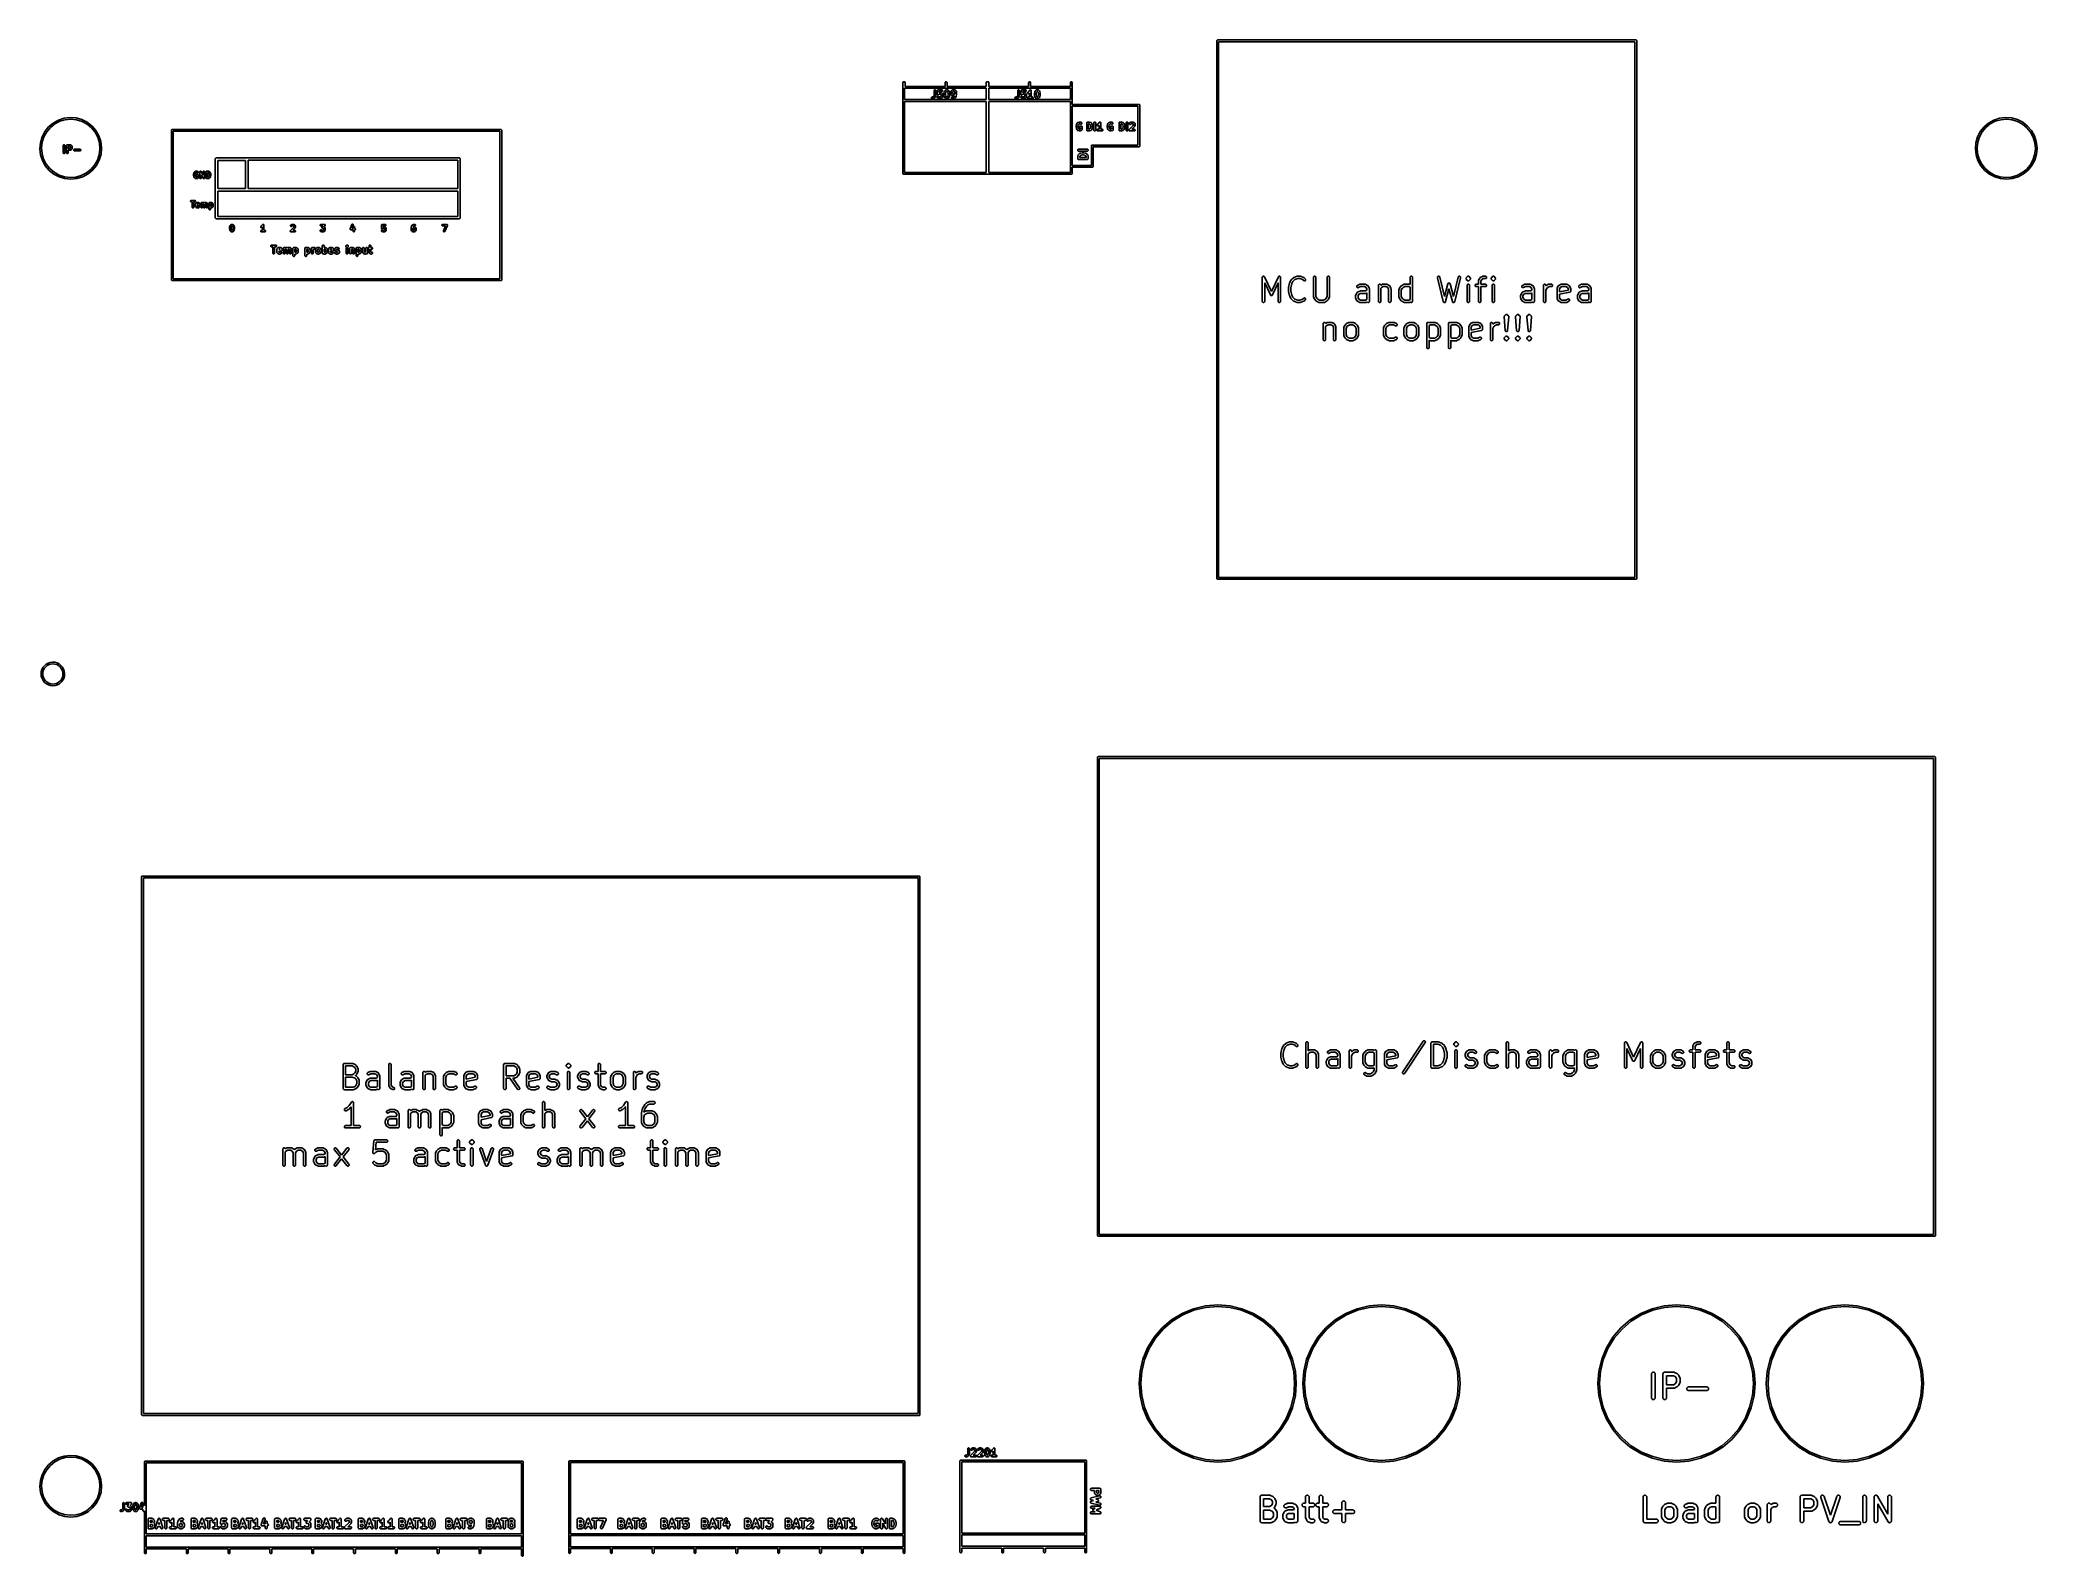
# Model space of a CAD drawing. Extents: x 1 to 169, y -122 to 5.
import ezdxf

# ---------------------------------------------------------------- set-up
doc = ezdxf.new("R2010")
doc.units = 0
doc.header["$MEASUREMENT"] = 0
doc.layers.add('BLACK', color=7, linetype='CONTINUOUS')

msp = doc.modelspace()

# ---------------------------------------------------------------- linework, layer by layer
at = {"layer": 'BLACK', "linetype": 'CONTINUOUS'}
for p, q in [((99.9261, 5.0147), (99.9304, 5.02884)), ((99.9304, 5.02884), (99.9373, 5.04187)), ((99.9373, 5.04187), (99.9467, 5.05329)), ((99.9467, 5.05329), (99.9581, 5.06266)), ((99.9581, 5.06266), (99.9712, 5.06962)), ((99.9712, 5.06962), (99.9853, 5.07391)), ((99.9853, 5.07391), (99.9963, 5.075)), ((99.9963, 5.075), (100, 5.07536)), ((100, 5.07536), (100.004, 5.075)), ((100.004, 5.075), (134.996, 5.075)), ((134.996, 5.075), (135, 5.07536)), ((135, 5.07536), (135.004, 5.075)), ((135.004, 5.075), (135.015, 5.07391)), ((135.015, 5.07391), (135.029, 5.06962)), ((135.029, 5.06962), (135.042, 5.06266)), ((135.042, 5.06266), (135.053, 5.05329)), ((135.053, 5.05329), (135.063, 5.04187)), ((135.063, 5.04187), (135.07, 5.02884)), ((135.07, 5.02884), (135.074, 5.0147)), ((99.9246, 5), (99.9261, 5.0147)), ((99.925, 4.99632), (99.9246, 5)), ((99.925, -39.9963), (99.925, 4.99632)), ((100.075, 4.925), (100.075, -39.925)), ((134.925, 4.925), (100.075, 4.925)), ((134.925, -39.925), (134.925, 4.925)), ((135.074, 5.0147), (135.075, 5)), ((135.075, 5), (135.075, 4.99632)), ((135.075, 4.99632), (135.075, -39.9963)), ((73.6446, 1.1), (73.645, 1.10368)), ((73.645, 1.09633), (73.6446, 1.1)), ((73.6446, 0), (73.645, 0.00368)), ((73.645, -0.00368), (73.6446, 0)), ((73.645, 1.50367), (73.6461, 1.5147)), ((73.645, 1.10368), (73.645, 1.50367)), ((73.645, 0.00368), (73.645, 1.09633)), ((73.6461, 1.5147), (73.6504, 1.52884)), ((73.6504, 1.52884), (73.6573, 1.54187)), ((73.6573, 1.54187), (73.6667, 1.55329)), ((73.6667, 1.55329), (73.6781, 1.56266)), ((73.6781, 1.56266), (73.6912, 1.56962)), ((73.6912, 1.56962), (73.7053, 1.57391)), ((73.7053, 1.57391), (73.72, 1.57536)), ((73.72, 1.57536), (73.7347, 1.57391)), ((73.7347, 1.57391), (73.745, 1.57079)), ((73.745, 1.57079), (73.7553, 1.57391)), ((73.7553, 1.57391), (73.77, 1.57536)), ((73.77, 1.57536), (73.7847, 1.57391)), ((73.7847, 1.57391), (73.7988, 1.56962)), ((77.2663, 1.025), (73.795, 1.025)), ((73.795, 1.025), (73.795, 0.075)), ((73.795, 0.075), (80.625, 0.075)), ((73.7988, 1.56962), (73.8119, 1.56266)), ((73.8119, 1.56266), (73.8233, 1.55329)), ((73.8233, 1.55329), (73.8327, 1.54187)), ((73.8327, 1.54187), (73.8396, 1.52884)), ((73.8396, 1.52884), (73.8439, 1.5147)), ((73.8439, 1.5147), (73.845, 1.50367)), ((73.845, 1.50367), (73.845, 1.175)), ((73.845, 1.175), (77.195, 1.175)), ((76.03, 0.22906), (76.0314, 0.24265)), ((76.0312, 0.21545), (76.03, 0.22906)), ((76.0351, 0.20235), (76.0312, 0.21545)), ((76.0314, 0.24265), (76.0355, 0.2557)), ((76.0414, 0.19024), (76.0351, 0.20235)), ((76.0355, 0.2557), (76.042, 0.26771)), ((76.05, 0.1796), (76.0414, 0.19024)), ((76.042, 0.26771), (76.0507, 0.27824)), ((76.0605, 0.17081), (76.05, 0.1796)), ((76.0507, 0.27824), (76.0613, 0.28687)), ((76.0724, 0.16423), (76.0605, 0.17081)), ((76.0613, 0.28687), (76.0733, 0.29329)), ((76.0854, 0.1601), (76.0724, 0.16423)), ((76.0733, 0.29329), (76.0864, 0.29724)), ((76.099, 0.15858), (76.0854, 0.1601)), ((76.0864, 0.29724), (76.1, 0.29857)), ((76.1, 0.15857), (76.099, 0.15858)), ((76.1, 0.29857), (76.1458, 0.29857)), ((76.1571, 0.15857), (76.1, 0.15857)), ((76.1458, 0.29857), (76.205, 0.31833)), ((76.1611, 0.15896), (76.1571, 0.15857)), ((76.165, 0.15901), (76.1611, 0.15896)), ((76.1678, 0.15962), (76.165, 0.15901)), ((76.1707, 0.1599), (76.1678, 0.15962)), ((76.1745, 0.16104), (76.1707, 0.1599)), ((76.1783, 0.16186), (76.1745, 0.16104)), ((76.1793, 0.16216), (76.1783, 0.16186)), ((76.265, 0.19073), (76.1793, 0.16216)), ((76.205, 0.31833), (76.2388, 0.3521)), ((76.2388, 0.3521), (76.2586, 0.41136)), ((76.2586, 0.82955), (76.2601, 0.84313)), ((76.2586, 0.82857), (76.2586, 0.82955)), ((76.2586, 0.41136), (76.2586, 0.82857)), ((76.2601, 0.84313), (76.2642, 0.85615)), ((76.2642, 0.85615), (76.2708, 0.86812)), ((76.2669, 0.19157), (76.265, 0.19073)), ((76.2689, 0.19215), (76.2669, 0.19157)), ((76.2731, 0.19435), (76.2689, 0.19215)), ((76.2708, 0.86812), (76.2796, 0.87858)), ((76.2775, 0.1963), (76.2731, 0.19435)), ((76.2792, 0.19749), (76.2775, 0.1963)), ((76.281, 0.19844), (76.2792, 0.19749)), ((76.2796, 0.87858), (76.2902, 0.88714)), ((76.2847, 0.20142), (76.281, 0.19844)), ((76.2886, 0.20418), (76.2847, 0.20142)), ((76.29, 0.20567), (76.2886, 0.20418)), ((76.2917, 0.20696), (76.29, 0.20567)), ((76.2902, 0.88714), (76.3023, 0.89347)), ((76.2924, 0.20764), (76.2917, 0.20696)), ((76.3495, 0.26479), (76.2924, 0.20764)), ((76.3023, 0.89347), (76.3155, 0.89733)), ((76.3155, 0.89733), (76.3291, 0.89857)), ((76.3291, 0.89857), (76.3426, 0.89714)), ((76.3426, 0.89714), (76.3557, 0.8931)), ((76.3508, 0.26638), (76.3495, 0.26479)), ((76.3523, 0.26778), (76.3508, 0.26638)), ((76.3551, 0.27164), (76.3523, 0.26778)), ((76.3582, 0.27534), (76.3551, 0.27164)), ((76.3557, 0.8931), (76.3677, 0.8866)), ((76.3591, 0.27716), (76.3582, 0.27534)), ((76.3604, 0.27883), (76.3591, 0.27716)), ((76.3624, 0.28317), (76.3604, 0.27883)), ((76.3646, 0.28738), (76.3624, 0.28317)), ((76.3652, 0.28935), (76.3646, 0.28738)), ((76.3661, 0.29123), (76.3652, 0.28935)), ((76.3664, 0.29215), (76.3661, 0.29123)), ((76.395, 0.37786), (76.3664, 0.29215)), ((76.3677, 0.8866), (76.3782, 0.87789)), ((76.3782, 0.87789), (76.3869, 0.86731)), ((76.3869, 0.86731), (76.3933, 0.85525)), ((76.3933, 0.85525), (76.3972, 0.84217)), ((76.3959, 0.3817), (76.395, 0.37786)), ((76.397, 0.38545), (76.3959, 0.3817)), ((76.3974, 0.38834), (76.397, 0.38545)), ((76.3972, 0.84217), (76.3986, 0.82857)), ((76.398, 0.39118), (76.3974, 0.38834)), ((76.3981, 0.39512), (76.398, 0.39118)), ((76.3986, 0.39902), (76.3981, 0.39512)), ((76.3986, 0.82857), (76.3986, 0.4)), ((76.3986, 0.4), (76.3986, 0.39902)), ((76.5157, 0.5431), (76.5161, 0.54644)), ((76.516, 0.53964), (76.5157, 0.5431)), ((76.5157, 0.28645), (76.5172, 0.30003)), ((76.5169, 0.27284), (76.5157, 0.28645)), ((76.516, 0.53616), (76.516, 0.53964)), ((76.5167, 0.53286), (76.516, 0.53616)), ((76.5161, 0.54982), (76.5446, 0.83554)), ((76.5161, 0.54644), (76.5161, 0.54982)), ((76.517, 0.5295), (76.5167, 0.53286)), ((76.5207, 0.25972), (76.5169, 0.27284)), ((76.518, 0.52616), (76.517, 0.5295)), ((76.5172, 0.30003), (76.5213, 0.31307)), ((76.5187, 0.52275), (76.518, 0.52616)), ((76.5199, 0.51964), (76.5187, 0.52275)), ((76.5209, 0.51641), (76.5199, 0.51964)), ((76.527, 0.24759), (76.5207, 0.25972)), ((76.5225, 0.51333), (76.5209, 0.51641)), ((76.5213, 0.31307), (76.5278, 0.32506)), ((76.5238, 0.51011), (76.5225, 0.51333)), ((76.5257, 0.50731), (76.5238, 0.51011)), ((76.5273, 0.50432), (76.5257, 0.50731)), ((76.5355, 0.23691), (76.527, 0.24759)), ((76.5295, 0.50162), (76.5273, 0.50432)), ((76.5278, 0.32506), (76.5366, 0.33556)), ((76.5314, 0.49872), (76.5295, 0.50162)), ((76.5338, 0.49633), (76.5314, 0.49872)), ((76.5359, 0.49371), (76.5338, 0.49633)), ((76.5362, 0.23622), (76.5355, 0.23691)), ((76.5385, 0.49148), (76.5359, 0.49371)), ((76.5648, 0.20765), (76.5362, 0.23622)), ((76.5366, 0.33556), (76.5472, 0.34415)), ((76.541, 0.48901), (76.5385, 0.49148)), ((76.5438, 0.48712), (76.541, 0.48901)), ((76.5464, 0.48496), (76.5438, 0.48712)), ((76.5446, 0.83554), (76.5447, 0.83651)), ((76.5447, 0.83651), (76.5454, 0.83955)), ((76.5454, 0.83955), (76.5457, 0.84265)), ((76.5457, 0.84265), (76.5468, 0.84621)), ((76.5494, 0.48329), (76.5464, 0.48496)), ((76.5468, 0.84621), (76.5476, 0.84987)), ((76.5472, 0.34415), (76.5593, 0.35052)), ((76.5476, 0.84987), (76.5488, 0.85273)), ((76.5488, 0.85273), (76.5498, 0.8557)), ((76.5523, 0.48135), (76.5494, 0.48329)), ((76.5498, 0.8557), (76.5515, 0.85898)), ((76.5515, 0.85898), (76.553, 0.86241)), ((76.5554, 0.48004), (76.5523, 0.48135)), ((76.553, 0.86241), (76.5548, 0.86497)), ((76.5548, 0.86497), (76.5563, 0.86772)), ((76.5584, 0.47842), (76.5554, 0.48004)), ((76.5563, 0.86772), (76.5586, 0.8706)), ((76.5617, 0.47738), (76.5584, 0.47842)), ((76.5586, 0.8706), (76.5607, 0.87367)), ((76.5593, 0.35052), (76.5724, 0.35443)), ((76.5607, 0.87367), (76.563, 0.87584)), ((76.5649, 0.47603), (76.5617, 0.47738)), ((76.563, 0.87584), (76.565, 0.87824)), ((76.5678, 0.20515), (76.5648, 0.20765)), ((76.5682, 0.47535), (76.5649, 0.47603)), ((76.565, 0.87824), (76.5679, 0.8806)), ((76.5706, 0.20241), (76.5678, 0.20515)), ((76.5679, 0.8806), (76.5705, 0.88321)), ((76.5714, 0.47434), (76.5682, 0.47535)), ((76.5705, 0.88321), (76.5731, 0.88491)), ((76.5731, 0.20082), (76.5706, 0.20241)), ((76.5749, 0.47396), (76.5714, 0.47434)), ((76.5724, 0.35443), (76.586, 0.35571)), ((76.5731, 0.88491), (76.5755, 0.88687)), ((76.5753, 0.19897), (76.5731, 0.20082)), ((76.5783, 0.47325), (76.5749, 0.47396)), ((76.5788, 0.19711), (76.5753, 0.19897)), ((76.5755, 0.88687), (76.5788, 0.88862)), ((76.5816, 0.47323), (76.5783, 0.47325)), ((76.5788, 0.88862), (76.582, 0.89067)), ((76.5821, 0.19498), (76.5788, 0.19711)), ((76.585, 0.47286), (76.5816, 0.47323)), ((76.582, 0.89067), (76.5849, 0.89183)), ((76.583, 0.19453), (76.5821, 0.19498)), ((76.6401, 0.16596), (76.583, 0.19453)), ((76.5849, 0.89183), (76.5876, 0.89329)), ((76.5884, 0.47316), (76.585, 0.47286)), ((76.586, 0.35571), (76.5996, 0.35433)), ((76.5876, 0.89329), (76.5912, 0.89437)), ((76.5919, 0.47313), (76.5884, 0.47316)), ((76.5912, 0.89437), (76.5947, 0.89576)), ((76.5952, 0.47376), (76.5919, 0.47313)), ((76.5947, 0.89576), (76.5977, 0.89634)), ((76.5986, 0.47405), (76.5952, 0.47376)), ((76.5977, 0.89634), (76.6007, 0.89724)), ((76.6019, 0.47502), (76.5986, 0.47405)), ((76.5996, 0.35433), (76.6126, 0.35034)), ((76.6007, 0.89724), (76.6044, 0.8976)), ((76.6053, 0.47567), (76.6019, 0.47502)), ((76.6044, 0.8976), (76.6081, 0.89829)), ((76.6085, 0.47692), (76.6053, 0.47567)), ((76.6081, 0.89829), (76.6112, 0.89827)), ((76.6117, 0.47786), (76.6085, 0.47692)), ((76.6112, 0.89827), (76.6143, 0.89857)), ((76.6148, 0.47946), (76.6117, 0.47786)), ((76.6126, 0.35034), (76.6247, 0.34388)), ((76.6143, 0.89857), (76.9, 0.89857)), ((76.618, 0.48076), (76.6148, 0.47946)), ((76.6209, 0.4826), (76.618, 0.48076)), ((76.6238, 0.48415), (76.6209, 0.4826)), ((76.6266, 0.48632), (76.6238, 0.48415)), ((76.6247, 0.34388), (76.6352, 0.33521)), ((76.6295, 0.48822), (76.6266, 0.48632)), ((76.6319, 0.49057), (76.6295, 0.48822)), ((76.6345, 0.49267), (76.6319, 0.49057)), ((76.6352, 0.49336), (76.6345, 0.49267)), ((76.6557, 0.5139), (76.6352, 0.49336)), ((76.6352, 0.33521), (76.6557, 0.31467)), ((76.642, 0.16522), (76.6401, 0.16596)), ((76.6439, 0.16423), (76.642, 0.16522)), ((76.6484, 0.16279), (76.6439, 0.16423)), ((76.6529, 0.16107), (76.6484, 0.16279)), ((76.6549, 0.16072), (76.6529, 0.16107)), ((76.6569, 0.1601), (76.6549, 0.16072)), ((76.688, 0.53), (76.6557, 0.5139)), ((76.6557, 0.31467), (76.688, 0.29857)), ((76.6616, 0.15957), (76.6569, 0.1601)), ((76.6663, 0.15876), (76.6616, 0.15957)), ((76.6684, 0.15881), (76.6663, 0.15876)), ((76.6705, 0.15858), (76.6684, 0.15881)), ((76.6776, 0.75857), (76.6688, 0.66982)), ((76.6688, 0.66982), (76.6694, 0.6698)), ((76.6694, 0.6698), (76.6714, 0.67)), ((76.6714, 0.15857), (76.6705, 0.15858)), ((76.6714, 0.67), (76.8143, 0.67)), ((76.8143, 0.15857), (76.6714, 0.15857)), ((76.9, 0.75857), (76.6776, 0.75857)), ((76.7978, 0.53), (76.688, 0.53)), ((76.688, 0.29857), (76.7978, 0.29857)), ((76.83, 0.5139), (76.7978, 0.53)), ((76.7978, 0.29857), (76.83, 0.31467)), ((76.8143, 0.67), (76.8153, 0.66999)), ((76.8163, 0.15877), (76.8143, 0.15857)), ((76.8153, 0.66999), (76.8173, 0.66976)), ((76.8184, 0.15869), (76.8163, 0.15877)), ((76.8173, 0.66976), (76.8194, 0.66982)), ((76.8231, 0.15944), (76.8184, 0.15869)), ((76.8194, 0.66982), (76.8241, 0.669)), ((76.8279, 0.1599), (76.8231, 0.15944)), ((76.8241, 0.669), (76.8288, 0.66847)), ((76.8299, 0.1605), (76.8279, 0.1599)), ((76.8288, 0.66847), (76.8308, 0.66785)), ((76.8319, 0.16082), (76.8299, 0.1605)), ((76.8425, 0.50139), (76.83, 0.5139)), ((76.83, 0.31467), (76.8425, 0.32718)), ((76.8308, 0.66785), (76.8328, 0.6675)), ((76.8364, 0.16247), (76.8319, 0.16082)), ((76.8328, 0.6675), (76.8373, 0.66578)), ((76.841, 0.16385), (76.8364, 0.16247)), ((76.8373, 0.66578), (76.8419, 0.66434)), ((76.8428, 0.16482), (76.841, 0.16385)), ((76.8419, 0.66434), (76.8437, 0.66335)), ((76.8586, 0.46919), (76.8425, 0.50139)), ((76.8425, 0.32718), (76.8586, 0.35938)), ((76.8447, 0.16553), (76.8428, 0.16482)), ((76.8437, 0.66335), (76.8456, 0.66261)), ((76.8456, 0.16596), (76.8447, 0.16553)), ((76.8456, 0.66261), (76.9027, 0.63404)), ((76.9027, 0.19453), (76.8456, 0.16596)), ((76.8586, 0.35938), (76.8586, 0.46919)), ((76.9, 0.89857), (76.901, 0.89856)), ((76.9136, 0.7599), (76.9, 0.75857)), ((76.901, 0.89856), (76.9146, 0.89704)), ((76.9027, 0.63404), (76.9036, 0.6336)), ((76.9061, 0.19663), (76.9027, 0.19453)), ((76.9036, 0.6336), (76.9069, 0.63145)), ((76.9096, 0.19844), (76.9061, 0.19663)), ((76.9069, 0.63145), (76.9104, 0.6296)), ((76.9118, 0.20025), (76.9096, 0.19844)), ((76.9104, 0.6296), (76.9126, 0.62775)), ((76.9143, 0.20181), (76.9118, 0.20025)), ((76.9126, 0.62775), (76.9151, 0.62616)), ((76.9267, 0.76385), (76.9136, 0.7599)), ((76.9172, 0.2045), (76.9143, 0.20181)), ((76.9146, 0.89704), (76.9276, 0.89291)), ((76.9151, 0.62616), (76.9179, 0.62342)), ((76.9202, 0.20696), (76.9172, 0.2045)), ((76.9179, 0.62342), (76.9209, 0.62093)), ((76.9209, 0.20764), (76.9202, 0.20696)), ((76.9209, 0.62093), (76.9495, 0.59235)), ((76.9495, 0.23622), (76.9209, 0.20764)), ((76.9387, 0.77027), (76.9267, 0.76385)), ((76.9276, 0.89291), (76.9395, 0.88633)), ((76.9493, 0.7789), (76.9387, 0.77027)), ((76.9395, 0.88633), (76.95, 0.87755)), ((76.958, 0.78943), (76.9493, 0.7789)), ((76.9495, 0.59235), (76.9502, 0.59166)), ((76.952, 0.23926), (76.9495, 0.23622)), ((76.95, 0.87755), (76.9586, 0.8669)), ((76.9502, 0.59166), (76.9526, 0.58859)), ((76.9547, 0.24208), (76.952, 0.23926)), ((76.9526, 0.58859), (76.9553, 0.58573)), ((76.9563, 0.24452), (76.9547, 0.24208)), ((76.9553, 0.58573), (76.9569, 0.58326)), ((76.9582, 0.24677), (76.9563, 0.24452)), ((76.9569, 0.58326), (76.9587, 0.58098)), ((76.9645, 0.80144), (76.958, 0.78943)), ((76.96, 0.25024), (76.9582, 0.24677)), ((76.9586, 0.8669), (76.9649, 0.85479)), ((76.9587, 0.58098), (76.9605, 0.5775)), ((76.9622, 0.25354), (76.96, 0.25024)), ((76.9605, 0.5775), (76.9626, 0.57416)), ((76.9626, 0.25441), (76.9622, 0.25354)), ((76.9626, 0.57416), (76.9912, 0.51702)), ((76.9912, 0.31155), (76.9626, 0.25441)), ((76.9686, 0.8145), (76.9645, 0.80144)), ((76.9649, 0.85479), (76.9688, 0.84169)), ((76.97, 0.82808), (76.9686, 0.8145)), ((76.9688, 0.84169), (76.97, 0.82808)), ((76.9912, 0.51702), (76.9916, 0.51614)), ((76.9919, 0.31348), (76.9912, 0.31155)), ((76.9916, 0.51614), (76.9923, 0.51421)), ((76.9929, 0.31528), (76.9919, 0.31348)), ((76.9923, 0.51421), (76.9933, 0.51239)), ((76.9944, 0.31984), (76.9929, 0.31528)), ((76.9933, 0.51239), (76.9947, 0.5078)), ((76.9961, 0.32431), (76.9944, 0.31984)), ((76.9947, 0.5078), (76.9963, 0.50332)), ((76.9964, 0.32634), (76.9961, 0.32431)), ((76.9963, 0.50332), (76.9966, 0.50129)), ((76.997, 0.3283), (76.9964, 0.32634)), ((76.9966, 0.50129), (76.9972, 0.49931)), ((76.9976, 0.33306), (76.997, 0.3283)), ((76.9972, 0.49931), (76.9977, 0.49454)), ((76.9984, 0.33777), (76.9976, 0.33306)), ((76.9977, 0.49454), (76.9984, 0.48982)), ((76.9986, 0.34188), (76.9983, 0.33983)), ((76.9983, 0.33983), (76.9984, 0.33777)), ((76.9984, 0.48982), (76.9984, 0.48777)), ((76.9984, 0.48777), (76.9986, 0.48571)), ((76.9986, 0.48571), (76.9986, 0.34286)), ((76.9986, 0.34286), (76.9986, 0.34188)), ((77.0871, 0.60098), (77.0873, 0.60222)), ((77.0871, 0.6), (77.0871, 0.60098)), ((77.0871, 0.45714), (77.0871, 0.6)), ((77.0873, 0.4559), (77.0871, 0.45714)), ((77.0872, 0.60347), (77.088, 0.609)), ((77.0873, 0.60222), (77.0872, 0.60347)), ((77.0872, 0.45465), (77.0873, 0.4559)), ((77.0879, 0.44911), (77.0872, 0.45465)), ((77.0885, 0.44355), (77.0879, 0.44911)), ((77.088, 0.609), (77.0887, 0.61455)), ((77.0888, 0.44235), (77.0885, 0.44355)), ((77.0887, 0.61455), (77.089, 0.61574)), ((77.089, 0.44111), (77.0888, 0.44235)), ((77.089, 0.61574), (77.0892, 0.61698)), ((77.0892, 0.44016), (77.089, 0.44111)), ((77.0892, 0.61698), (77.1178, 0.73126)), ((77.1178, 0.32588), (77.0892, 0.44016)), ((77.1178, 0.73126), (77.118, 0.73221)), ((77.1179, 0.32557), (77.1178, 0.32588)), ((77.118, 0.32525), (77.1179, 0.32557)), ((77.118, 0.73221), (77.1182, 0.73251)), ((77.1202, 0.31914), (77.118, 0.32525)), ((77.1182, 0.73283), (77.1206, 0.73894)), ((77.1182, 0.73251), (77.1182, 0.73283)), ((77.1224, 0.31301), (77.1202, 0.31914)), ((77.1206, 0.73894), (77.1228, 0.74501)), ((77.1226, 0.31274), (77.1224, 0.31301)), ((77.1227, 0.31243), (77.1226, 0.31274)), ((77.1231, 0.31155), (77.1227, 0.31243)), ((77.1228, 0.74501), (77.123, 0.74529)), ((77.123, 0.74529), (77.1231, 0.74559)), ((77.1231, 0.74559), (77.1517, 0.80273)), ((77.1517, 0.25441), (77.1231, 0.31155)), ((77.1517, 0.80273), (77.1521, 0.8036)), ((77.1538, 0.25108), (77.1517, 0.25441)), ((77.1521, 0.8036), (77.1543, 0.8069)), ((77.1556, 0.24759), (77.1538, 0.25108)), ((77.1543, 0.8069), (77.1561, 0.81037)), ((77.1574, 0.24531), (77.1556, 0.24759)), ((77.1561, 0.81037), (77.158, 0.81262)), ((77.1589, 0.24285), (77.1574, 0.24531)), ((77.158, 0.81262), (77.1596, 0.81507)), ((77.1616, 0.23999), (77.1589, 0.24285)), ((77.1596, 0.81507), (77.1623, 0.81789)), ((77.1641, 0.23691), (77.1616, 0.23999)), ((77.1623, 0.81789), (77.1648, 0.82093)), ((77.1648, 0.23622), (77.1641, 0.23691)), ((77.1648, 0.82093), (77.1934, 0.8495)), ((77.1934, 0.20764), (77.1648, 0.23622)), ((77.1934, 0.8495), (77.1941, 0.85018)), ((77.1964, 0.20515), (77.1934, 0.20764)), ((77.1941, 0.85018), (77.1971, 0.85264)), ((77.195, 1.50367), (77.1961, 1.5147)), ((77.195, 1.175), (77.195, 1.50367)), ((77.1961, 1.5147), (77.2004, 1.52884)), ((77.1992, 0.20241), (77.1964, 0.20515)), ((77.1971, 0.85264), (77.2, 0.85534)), ((77.2017, 0.20083), (77.1992, 0.20241)), ((77.2, 0.85534), (77.2025, 0.85689)), ((77.2004, 1.52884), (77.2073, 1.54187)), ((77.2039, 0.19897), (77.2017, 0.20083)), ((77.2025, 0.85689), (77.2047, 0.85871)), ((77.2074, 0.19711), (77.2039, 0.19897)), ((77.2047, 0.85871), (77.2082, 0.86051)), ((77.2073, 1.54187), (77.2167, 1.55329)), ((77.2107, 0.19498), (77.2074, 0.19711)), ((77.2082, 0.86051), (77.2116, 0.86261)), ((77.2116, 0.19453), (77.2107, 0.19498)), ((77.2116, 0.86261), (77.2687, 0.89118)), ((77.2687, 0.16596), (77.2116, 0.19453)), ((77.2167, 1.55329), (77.2281, 1.56266)), ((77.2518, 0.68985), (77.2271, 0.59138)), ((77.2271, 0.59138), (77.2271, 0.46576)), ((77.2271, 0.46576), (77.2518, 0.36729)), ((77.2281, 1.56266), (77.2412, 1.56962)), ((77.2412, 1.56962), (77.2553, 1.57391)), ((77.2718, 0.72996), (77.2518, 0.68985)), ((77.2518, 0.36729), (77.2718, 0.32718)), ((77.2553, 1.57391), (77.27, 1.57536)), ((77.27, 1.02464), (77.2663, 1.025)), ((77.2687, 0.89118), (77.2696, 0.89161)), ((77.2706, 0.16522), (77.2687, 0.16596)), ((77.2696, 0.89161), (77.2715, 0.89232)), ((77.27, 1.57536), (77.2847, 1.57391)), ((77.2737, 1.025), (77.27, 1.02464)), ((77.2724, 0.16423), (77.2706, 0.16522)), ((77.2715, 0.89232), (77.2733, 0.89329)), ((77.2843, 0.74247), (77.2718, 0.72996)), ((77.2718, 0.32718), (77.2843, 0.31467)), ((77.277, 0.16279), (77.2724, 0.16423)), ((77.2733, 0.89329), (77.2779, 0.89467)), ((80.625, 1.025), (77.2737, 1.025)), ((77.2815, 0.16107), (77.277, 0.16279)), ((77.2779, 0.89467), (77.2824, 0.89632)), ((77.2835, 0.16072), (77.2815, 0.16107)), ((77.2824, 0.89632), (77.2844, 0.89664)), ((77.2854, 0.1601), (77.2835, 0.16072)), ((77.3165, 0.75857), (77.2843, 0.74247)), ((77.2843, 0.31467), (77.3165, 0.29857)), ((77.2844, 0.89664), (77.2864, 0.89724)), ((77.2847, 1.57391), (77.2988, 1.56962)), ((77.2902, 0.15957), (77.2854, 0.1601)), ((77.2864, 0.89724), (77.2912, 0.89771)), ((77.2949, 0.15876), (77.2902, 0.15957)), ((77.2912, 0.89771), (77.2959, 0.89845)), ((77.297, 0.15881), (77.2949, 0.15876)), ((77.2959, 0.89845), (77.2979, 0.89837)), ((77.299, 0.15858), (77.297, 0.15881)), ((77.2979, 0.89837), (77.3, 0.89857)), ((77.2988, 1.56962), (77.3119, 1.56266)), ((77.3, 0.15857), (77.299, 0.15858)), ((77.3, 0.89857), (77.3571, 0.89857)), ((77.3571, 0.15857), (77.3, 0.15857)), ((77.3119, 1.56266), (77.3233, 1.55329)), ((77.3406, 0.75857), (77.3165, 0.75857)), ((77.3165, 0.29857), (77.3406, 0.29857)), ((77.3233, 1.55329), (77.3327, 1.54187)), ((77.3327, 1.54187), (77.3396, 1.52884)), ((77.3396, 1.52884), (77.3439, 1.5147)), ((77.3728, 0.74247), (77.3406, 0.75857)), ((77.3406, 0.29857), (77.3728, 0.31467)), ((77.3439, 1.5147), (77.345, 1.50367)), ((77.345, 1.50367), (77.345, 1.175)), ((77.345, 1.175), (80.625, 1.175)), ((77.3571, 0.89857), (77.3581, 0.89856)), ((77.3592, 0.15877), (77.3571, 0.15857)), ((77.3581, 0.89856), (77.3602, 0.89833)), ((77.3612, 0.15869), (77.3592, 0.15877)), ((77.3602, 0.89833), (77.3622, 0.89839)), ((77.366, 0.15944), (77.3612, 0.15869)), ((77.3622, 0.89839), (77.3669, 0.89757)), ((77.3707, 0.1599), (77.366, 0.15944)), ((77.3669, 0.89757), (77.3717, 0.89704)), ((77.3727, 0.1605), (77.3707, 0.1599)), ((77.3717, 0.89704), (77.3737, 0.89642)), ((77.3747, 0.16082), (77.3727, 0.1605)), ((77.3853, 0.72996), (77.3728, 0.74247)), ((77.3728, 0.31467), (77.3853, 0.32718)), ((77.3737, 0.89642), (77.3757, 0.89607)), ((77.3792, 0.16247), (77.3747, 0.16082)), ((77.3757, 0.89607), (77.3802, 0.89435)), ((77.3838, 0.16385), (77.3792, 0.16247)), ((77.3802, 0.89435), (77.3847, 0.89291)), ((77.3856, 0.16482), (77.3838, 0.16385)), ((77.3847, 0.89291), (77.3865, 0.89192)), ((77.4054, 0.68985), (77.3853, 0.72996)), ((77.3853, 0.32718), (77.4054, 0.36729)), ((77.3876, 0.16553), (77.3856, 0.16482)), ((77.3865, 0.89192), (77.3884, 0.89118)), ((77.3884, 0.16596), (77.3876, 0.16553)), ((77.3884, 0.89118), (77.4456, 0.86261)), ((77.4456, 0.19453), (77.3884, 0.16596)), ((77.43, 0.59138), (77.4054, 0.68985)), ((77.4054, 0.36729), (77.43, 0.46576)), ((77.43, 0.46576), (77.43, 0.59138)), ((77.4456, 0.86261), (77.4465, 0.86217)), ((77.4489, 0.19663), (77.4456, 0.19453)), ((77.4465, 0.86217), (77.4498, 0.86003)), ((77.4524, 0.19844), (77.4489, 0.19663)), ((77.4498, 0.86003), (77.4532, 0.85817)), ((77.4547, 0.20025), (77.4524, 0.19844)), ((77.4532, 0.85817), (77.4555, 0.85632)), ((77.4572, 0.20181), (77.4547, 0.20025)), ((77.4555, 0.85632), (77.4579, 0.85473)), ((77.46, 0.2045), (77.4572, 0.20181)), ((77.4579, 0.85473), (77.4607, 0.85199)), ((77.4631, 0.20696), (77.46, 0.2045)), ((77.4607, 0.85199), (77.4638, 0.8495)), ((77.4638, 0.20764), (77.4631, 0.20696)), ((77.4638, 0.8495), (77.4924, 0.82093)), ((77.4924, 0.23622), (77.4638, 0.20764)), ((77.4924, 0.82093), (77.493, 0.82023)), ((77.4949, 0.23926), (77.4924, 0.23622)), ((77.493, 0.82023), (77.4955, 0.81716)), ((77.4976, 0.24208), (77.4949, 0.23926)), ((77.4955, 0.81716), (77.4982, 0.8143)), ((77.4992, 0.24452), (77.4976, 0.24208)), ((77.4982, 0.8143), (77.4997, 0.81183)), ((77.501, 0.24677), (77.4992, 0.24452)), ((77.4997, 0.81183), (77.5016, 0.80955)), ((77.5029, 0.25024), (77.501, 0.24677)), ((77.5016, 0.80955), (77.5034, 0.80607)), ((77.505, 0.25354), (77.5029, 0.25024)), ((77.5034, 0.80607), (77.5055, 0.80273)), ((77.5055, 0.25441), (77.505, 0.25354)), ((77.5055, 0.80273), (77.534, 0.74559)), ((77.534, 0.31155), (77.5055, 0.25441)), ((77.534, 0.74559), (77.5345, 0.74471)), ((77.5342, 0.31185), (77.534, 0.31155)), ((77.5343, 0.31213), (77.5342, 0.31185)), ((77.5366, 0.31824), (77.5343, 0.31213)), ((77.5345, 0.74471), (77.5346, 0.74441)), ((77.5346, 0.74441), (77.5347, 0.74413)), ((77.5347, 0.74413), (77.537, 0.73793)), ((77.5389, 0.32431), (77.5366, 0.31824)), ((77.537, 0.73793), (77.5392, 0.73189)), ((77.539, 0.32463), (77.5389, 0.32431)), ((77.5391, 0.32493), (77.539, 0.32463)), ((77.5393, 0.32588), (77.5391, 0.32493)), ((77.5392, 0.73189), (77.5392, 0.73157)), ((77.5392, 0.73157), (77.5393, 0.73126)), ((77.5393, 0.73126), (77.5679, 0.61698)), ((77.5679, 0.44016), (77.5393, 0.32588)), ((77.5679, 0.61698), (77.5681, 0.61603)), ((77.5681, 0.4414), (77.5679, 0.44016)), ((77.5681, 0.61603), (77.5683, 0.61479)), ((77.5685, 0.44259), (77.5681, 0.4414)), ((77.5683, 0.61479), (77.5687, 0.6136)), ((77.5691, 0.44814), (77.5685, 0.44259)), ((77.5687, 0.6136), (77.5692, 0.60801)), ((77.5699, 0.45368), (77.5691, 0.44814)), ((77.5692, 0.60801), (77.57, 0.60249)), ((77.57, 0.60249), (77.5699, 0.60125)), ((77.5699, 0.60125), (77.57, 0.6)), ((77.57, 0.45616), (77.5699, 0.45492)), ((77.5699, 0.45492), (77.5699, 0.45368)), ((77.57, 0.6), (77.57, 0.45714)), ((77.57, 0.45714), (77.57, 0.45616)), ((77.6586, 0.71526), (77.6588, 0.71731)), ((77.6586, 0.71428), (77.6586, 0.71526)), ((77.6586, 0.57143), (77.6586, 0.71428)), ((77.6588, 0.56938), (77.6586, 0.57143)), ((77.6587, 0.56732), (77.6588, 0.56938)), ((77.6594, 0.5626), (77.6587, 0.56732)), ((77.6588, 0.71937), (77.6596, 0.72409)), ((77.6588, 0.71731), (77.6588, 0.71937)), ((77.6599, 0.55783), (77.6594, 0.5626)), ((77.6596, 0.72409), (77.6601, 0.72884)), ((77.6605, 0.55586), (77.6599, 0.55783)), ((77.6601, 0.72884), (77.6607, 0.7308)), ((77.6608, 0.55383), (77.6605, 0.55586)), ((77.6607, 0.7308), (77.6611, 0.73283)), ((77.6625, 0.54934), (77.6608, 0.55383)), ((77.6611, 0.73283), (77.6628, 0.73731)), ((77.6639, 0.54475), (77.6625, 0.54934)), ((77.6628, 0.73731), (77.6642, 0.74186)), ((77.6648, 0.54294), (77.6639, 0.54475)), ((77.6642, 0.74186), (77.6652, 0.74366)), ((77.6655, 0.541), (77.6648, 0.54294)), ((77.6652, 0.74366), (77.666, 0.74559)), ((77.666, 0.54012), (77.6655, 0.541)), ((77.666, 0.74559), (77.6945, 0.80273)), ((77.6945, 0.48298), (77.666, 0.54012)), ((77.6945, 0.80273), (77.695, 0.8036)), ((77.6966, 0.47965), (77.6945, 0.48298)), ((77.695, 0.8036), (77.6971, 0.8069)), ((77.6984, 0.47616), (77.6966, 0.47965)), ((77.6971, 0.8069), (77.699, 0.81037)), ((77.7003, 0.47388), (77.6984, 0.47616)), ((77.699, 0.81037), (77.7008, 0.81262)), ((77.7018, 0.47142), (77.7003, 0.47388)), ((77.7008, 0.81262), (77.7024, 0.81507)), ((77.7045, 0.46856), (77.7018, 0.47142)), ((77.7024, 0.81507), (77.7052, 0.81789)), ((77.707, 0.46548), (77.7045, 0.46856)), ((77.7052, 0.81789), (77.7076, 0.82093)), ((77.7076, 0.46479), (77.707, 0.46548)), ((77.7076, 0.82093), (77.7362, 0.8495)), ((77.7362, 0.43622), (77.7076, 0.46479)), ((77.7157, 0.22906), (77.7171, 0.24265)), ((77.717, 0.21545), (77.7157, 0.22906)), ((77.7208, 0.20235), (77.717, 0.21545)), ((77.7171, 0.24265), (77.7212, 0.2557)), ((77.7271, 0.19024), (77.7208, 0.20235)), ((77.7212, 0.2557), (77.7277, 0.26771)), ((77.7357, 0.1796), (77.7271, 0.19024)), ((77.7277, 0.26771), (77.7364, 0.27824)), ((77.7462, 0.17081), (77.7357, 0.1796)), ((77.7362, 0.8495), (77.7369, 0.85018)), ((77.7393, 0.43372), (77.7362, 0.43622)), ((77.7364, 0.27824), (77.747, 0.28687)), ((77.7369, 0.85018), (77.74, 0.85264)), ((77.7421, 0.43098), (77.7393, 0.43372)), ((77.74, 0.85264), (77.7428, 0.85534)), ((77.7445, 0.4294), (77.7421, 0.43098)), ((77.7428, 0.85534), (77.7453, 0.85689)), ((77.7468, 0.42755), (77.7445, 0.4294)), ((77.7453, 0.85689), (77.7476, 0.85871)), ((77.7581, 0.16423), (77.7462, 0.17081)), ((77.7502, 0.42569), (77.7468, 0.42755)), ((77.747, 0.28687), (77.759, 0.29329)), ((77.7476, 0.85871), (77.7511, 0.86051)), ((77.7535, 0.42355), (77.7502, 0.42569)), ((77.7511, 0.86051), (77.7544, 0.86261)), ((77.7544, 0.4231), (77.7535, 0.42355)), ((77.7544, 0.86261), (77.8116, 0.89118)), ((77.8116, 0.39453), (77.7544, 0.4231)), ((77.7712, 0.1601), (77.7581, 0.16423)), ((77.759, 0.29329), (77.7721, 0.29724)), ((77.7847, 0.15858), (77.7712, 0.1601)), ((77.7721, 0.29724), (77.7857, 0.29857)), ((77.7857, 0.15857), (77.7847, 0.15858)), ((77.7857, 0.29857), (77.8835, 0.29857)), ((77.9, 0.15857), (77.7857, 0.15857)), ((77.8147, 0.72996), (77.7986, 0.69776)), ((77.7986, 0.69776), (77.7986, 0.58795)), ((77.7986, 0.58795), (77.8147, 0.55575)), ((77.8116, 0.89118), (77.8124, 0.89161)), ((77.8135, 0.39379), (77.8116, 0.39453)), ((77.8124, 0.89161), (77.8144, 0.89232)), ((77.8153, 0.3928), (77.8135, 0.39379)), ((77.8144, 0.89232), (77.8162, 0.89329)), ((77.8272, 0.74247), (77.8147, 0.72996)), ((77.8147, 0.55575), (77.8272, 0.54324)), ((77.8198, 0.39136), (77.8153, 0.3928)), ((77.8162, 0.89329), (77.8208, 0.89467)), ((77.8243, 0.38964), (77.8198, 0.39136)), ((77.8208, 0.89467), (77.8253, 0.89632)), ((77.8263, 0.38929), (77.8243, 0.38964)), ((77.8253, 0.89632), (77.8273, 0.89664)), ((77.8283, 0.38867), (77.8263, 0.38929)), ((77.8594, 0.75857), (77.8272, 0.74247)), ((77.8272, 0.54324), (77.8594, 0.52714)), ((77.8273, 0.89664), (77.8293, 0.89724)), ((77.8331, 0.38814), (77.8283, 0.38867)), ((77.8293, 0.89724), (77.834, 0.89771)), ((77.8378, 0.38733), (77.8331, 0.38814)), ((77.834, 0.89771), (77.8387, 0.89845)), ((77.8398, 0.38738), (77.8378, 0.38733)), ((77.8387, 0.89845), (77.8408, 0.89837)), ((77.8419, 0.38715), (77.8398, 0.38738)), ((77.8408, 0.89837), (77.8429, 0.89857)), ((77.8429, 0.38714), (77.8419, 0.38715)), ((77.8429, 0.89857), (77.9571, 0.89857)), ((77.9571, 0.38714), (77.8429, 0.38714)), ((77.9406, 0.75857), (77.8594, 0.75857)), ((77.8594, 0.52714), (77.9406, 0.52714)), ((77.8835, 0.29857), (77.9157, 0.31467)), ((77.9021, 0.15877), (77.9, 0.15857)), ((77.9041, 0.15869), (77.9021, 0.15877)), ((77.9088, 0.15944), (77.9041, 0.15869)), ((77.9136, 0.1599), (77.9088, 0.15944)), ((77.9156, 0.1605), (77.9136, 0.1599)), ((77.9176, 0.16082), (77.9156, 0.1605)), ((77.9157, 0.31467), (77.9313, 0.33031)), ((77.9221, 0.16247), (77.9176, 0.16082)), ((77.9267, 0.16385), (77.9221, 0.16247)), ((77.9285, 0.16482), (77.9267, 0.16385)), ((77.9304, 0.16553), (77.9285, 0.16482)), ((77.9313, 0.16596), (77.9304, 0.16553)), ((77.9313, 0.33031), (77.97, 0.38841)), ((77.9884, 0.19453), (77.9313, 0.16596)), ((77.9728, 0.74247), (77.9406, 0.75857)), ((77.9406, 0.52714), (77.9728, 0.54324)), ((77.9571, 0.89857), (77.9581, 0.89856)), ((77.9592, 0.38734), (77.9571, 0.38714)), ((77.9581, 0.89856), (77.9602, 0.89833)), ((77.9613, 0.38726), (77.9592, 0.38734)), ((77.9602, 0.89833), (77.9622, 0.89839)), ((77.966, 0.38801), (77.9613, 0.38726)), ((77.9622, 0.89839), (77.9669, 0.89757)), ((77.97, 0.38841), (77.966, 0.38801)), ((77.9669, 0.89757), (77.9717, 0.89704)), ((77.9717, 0.89704), (77.9737, 0.89642)), ((77.9853, 0.72996), (77.9728, 0.74247)), ((77.9728, 0.54324), (77.9853, 0.55575)), ((77.9737, 0.89642), (77.9757, 0.89607)), ((77.9757, 0.89607), (77.9802, 0.89435)), ((77.9802, 0.89435), (77.9847, 0.89291)), ((77.9847, 0.89291), (77.9865, 0.89192)), ((78.0014, 0.69776), (77.9853, 0.72996)), ((77.9853, 0.55575), (78.0014, 0.58795)), ((77.9865, 0.89192), (77.9884, 0.89118)), ((77.9884, 0.89118), (78.0456, 0.86261)), ((77.9918, 0.19663), (77.9884, 0.19453)), ((77.9953, 0.19844), (77.9918, 0.19663)), ((77.9975, 0.20025), (77.9953, 0.19844)), ((78, 0.20181), (77.9975, 0.20025)), ((78.0029, 0.20451), (78, 0.20181)), ((78.0014, 0.58795), (78.0014, 0.69776)), ((78.0059, 0.20696), (78.0029, 0.20451)), ((78.0066, 0.20764), (78.0059, 0.20696)), ((78.0352, 0.23622), (78.0066, 0.20764)), ((78.0393, 0.2412), (78.0352, 0.23622)), ((78.0434, 0.24608), (78.0393, 0.2412)), ((78.0439, 0.24676), (78.0434, 0.24608)), ((78.044, 0.24688), (78.0439, 0.24679)), ((78.0439, 0.24679), (78.0439, 0.24677)), ((78.0439, 0.24677), (78.0439, 0.24676)), ((78.1011, 0.3326), (78.044, 0.24688)), ((78.0456, 0.86261), (78.0465, 0.86217)), ((78.0465, 0.86217), (78.0498, 0.86003)), ((78.0498, 0.86003), (78.0532, 0.85817)), ((78.0532, 0.85817), (78.0555, 0.85632)), ((78.0555, 0.85632), (78.0579, 0.85473)), ((78.0579, 0.85473), (78.0607, 0.85199)), ((78.0607, 0.85199), (78.0638, 0.8495)), ((78.0638, 0.8495), (78.0924, 0.82093)), ((78.0924, 0.82093), (78.093, 0.82023)), ((78.093, 0.82023), (78.0955, 0.81716)), ((78.0955, 0.81716), (78.0982, 0.8143)), ((78.0982, 0.8143), (78.0997, 0.81183)), ((78.0997, 0.81183), (78.1016, 0.80955)), ((78.1033, 0.33673), (78.1011, 0.3326)), ((78.1016, 0.80955), (78.1034, 0.80607)), ((78.1058, 0.3407), (78.1033, 0.33673)), ((78.1034, 0.80607), (78.1055, 0.80273)), ((78.1055, 0.80273), (78.134, 0.74559)), ((78.1065, 0.34274), (78.1058, 0.3407)), ((78.1075, 0.34465), (78.1065, 0.34274)), ((78.1089, 0.34913), (78.1075, 0.34465)), ((78.1105, 0.35351), (78.1089, 0.34913)), ((78.1108, 0.35445), (78.1105, 0.35351)), ((78.1393, 0.46874), (78.1108, 0.35445)), ((78.134, 0.74559), (78.1345, 0.74471)), ((78.1345, 0.74471), (78.1352, 0.74278)), ((78.1352, 0.74278), (78.1361, 0.74096)), ((78.1361, 0.74096), (78.1375, 0.73637)), ((78.1375, 0.73637), (78.1392, 0.73189)), ((78.1392, 0.73189), (78.1395, 0.72986)), ((78.1395, 0.46997), (78.1393, 0.46874)), ((78.1395, 0.72986), (78.1401, 0.72788)), ((78.1399, 0.47116), (78.1395, 0.46997)), ((78.1405, 0.47671), (78.1399, 0.47116)), ((78.1401, 0.72788), (78.1406, 0.72311)), ((78.1413, 0.48225), (78.1405, 0.47671)), ((78.1406, 0.72311), (78.1413, 0.71839)), ((78.1413, 0.71839), (78.1412, 0.71634)), ((78.1412, 0.71634), (78.1414, 0.71428)), ((78.1414, 0.48474), (78.1413, 0.4835)), ((78.1413, 0.4835), (78.1413, 0.48225)), ((78.1414, 0.71428), (78.1414, 0.48571)), ((78.1414, 0.48571), (78.1414, 0.48474)), ((80.625, 1.50367), (80.6261, 1.5147)), ((80.625, 1.175), (80.625, 1.50367)), ((80.625, 0.075), (80.625, 1.025)), ((80.6261, 1.5147), (80.6304, 1.52884)), ((80.6304, 1.52884), (80.6373, 1.54187)), ((80.6373, 1.54187), (80.6467, 1.55329)), ((80.6467, 1.55329), (80.6581, 1.56266)), ((80.6581, 1.56266), (80.6712, 1.56962)), ((80.6712, 1.56962), (80.6853, 1.57391)), ((80.6853, 1.57391), (80.7, 1.57536)), ((80.7, 1.57536), (80.7147, 1.57391)), ((80.7147, 1.57391), (80.725, 1.57079)), ((80.725, 1.57079), (80.7353, 1.57391)), ((80.7353, 1.57391), (80.75, 1.57536)), ((80.75, 1.57536), (80.76, 1.57438)), ((80.76, 1.57438), (80.77, 1.57536)), ((80.77, 1.57536), (80.7847, 1.57391)), ((80.7847, 1.57391), (80.7988, 1.56962)), ((80.7988, 1.56962), (80.8119, 1.56266)), ((80.8119, 1.56266), (80.8233, 1.55329)), ((80.8233, 1.55329), (80.8327, 1.54187)), ((80.8327, 1.54187), (80.8396, 1.52884)), ((80.8396, 1.52884), (80.8439, 1.5147)), ((80.8439, 1.5147), (80.845, 1.50367)), ((80.845, 1.50367), (80.845, 1.175)), ((80.845, 1.175), (84.175, 1.175)), ((84.2463, 1.025), (80.845, 1.025)), ((80.845, 1.025), (80.845, 0.075)), ((80.845, 0.075), (87.675, 0.075)), ((83.03, 0.22906), (83.0314, 0.24265)), ((83.0312, 0.21545), (83.03, 0.22906)), ((83.0351, 0.20235), (83.0312, 0.21545)), ((83.0314, 0.24265), (83.0355, 0.2557)), ((83.0414, 0.19024), (83.0351, 0.20235)), ((83.0355, 0.2557), (83.042, 0.26771)), ((83.05, 0.1796), (83.0414, 0.19024)), ((83.042, 0.26771), (83.0507, 0.27824)), ((83.0605, 0.17081), (83.05, 0.1796)), ((83.0507, 0.27824), (83.0613, 0.28687)), ((83.0724, 0.16423), (83.0605, 0.17081)), ((83.0613, 0.28687), (83.0733, 0.29329)), ((83.0854, 0.1601), (83.0724, 0.16423)), ((83.0733, 0.29329), (83.0864, 0.29724)), ((83.099, 0.15858), (83.0854, 0.1601)), ((83.0864, 0.29724), (83.1, 0.29857)), ((83.1, 0.15857), (83.099, 0.15858)), ((83.1, 0.29857), (83.1458, 0.29857)), ((83.1571, 0.15857), (83.1, 0.15857)), ((83.1458, 0.29857), (83.205, 0.31833)), ((83.1611, 0.15896), (83.1571, 0.15857)), ((83.165, 0.15901), (83.1611, 0.15896)), ((83.1678, 0.15962), (83.165, 0.15901)), ((83.1707, 0.1599), (83.1678, 0.15962)), ((83.1745, 0.16104), (83.1707, 0.1599)), ((83.1783, 0.16186), (83.1745, 0.16104)), ((83.1793, 0.16216), (83.1783, 0.16186)), ((83.265, 0.19073), (83.1793, 0.16216)), ((83.205, 0.31833), (83.2388, 0.3521)), ((83.2388, 0.3521), (83.2586, 0.41136)), ((83.2586, 0.82955), (83.2601, 0.84313)), ((83.2586, 0.82857), (83.2586, 0.82955)), ((83.2586, 0.41136), (83.2586, 0.82857)), ((83.2601, 0.84313), (83.2642, 0.85615)), ((83.2642, 0.85615), (83.2708, 0.86812)), ((83.2669, 0.19157), (83.265, 0.19073)), ((83.2689, 0.19215), (83.2669, 0.19157)), ((83.2731, 0.19435), (83.2689, 0.19215)), ((83.2708, 0.86812), (83.2796, 0.87858)), ((83.2775, 0.1963), (83.2731, 0.19435)), ((83.2792, 0.19749), (83.2775, 0.1963)), ((83.281, 0.19844), (83.2792, 0.19749)), ((83.2796, 0.87858), (83.2902, 0.88714)), ((83.2847, 0.20142), (83.281, 0.19844)), ((83.2886, 0.20418), (83.2847, 0.20142)), ((83.29, 0.20567), (83.2886, 0.20418)), ((83.2917, 0.20696), (83.29, 0.20567)), ((83.2902, 0.88714), (83.3023, 0.89347)), ((83.2924, 0.20764), (83.2917, 0.20696)), ((83.3495, 0.26479), (83.2924, 0.20764)), ((83.3023, 0.89347), (83.3155, 0.89733)), ((83.3155, 0.89733), (83.3291, 0.89857)), ((83.3291, 0.89857), (83.3426, 0.89714)), ((83.3426, 0.89714), (83.3557, 0.8931)), ((83.3508, 0.26638), (83.3495, 0.26479)), ((83.3523, 0.26778), (83.3508, 0.26638)), ((83.3551, 0.27164), (83.3523, 0.26778)), ((83.3582, 0.27534), (83.3551, 0.27164)), ((83.3557, 0.8931), (83.3677, 0.8866)), ((83.3591, 0.27716), (83.3582, 0.27534)), ((83.3604, 0.27883), (83.3591, 0.27716)), ((83.3624, 0.28317), (83.3604, 0.27883)), ((83.3646, 0.28738), (83.3624, 0.28317)), ((83.3652, 0.28935), (83.3646, 0.28738)), ((83.3661, 0.29123), (83.3652, 0.28935)), ((83.3664, 0.29215), (83.3661, 0.29123)), ((83.395, 0.37786), (83.3664, 0.29215)), ((83.3677, 0.8866), (83.3782, 0.87789)), ((83.3782, 0.87789), (83.3869, 0.86731)), ((83.3869, 0.86731), (83.3933, 0.85525)), ((83.3933, 0.85525), (83.3972, 0.84217)), ((83.3959, 0.3817), (83.395, 0.37786)), ((83.397, 0.38545), (83.3959, 0.3817)), ((83.3974, 0.38834), (83.397, 0.38545)), ((83.3972, 0.84217), (83.3986, 0.82857)), ((83.398, 0.39118), (83.3974, 0.38834)), ((83.3981, 0.39512), (83.398, 0.39118)), ((83.3986, 0.39902), (83.3981, 0.39512)), ((83.3986, 0.82857), (83.3986, 0.4)), ((83.3986, 0.4), (83.3986, 0.39902)), ((83.5157, 0.5431), (83.5161, 0.54644)), ((83.516, 0.53964), (83.5157, 0.5431)), ((83.5157, 0.28645), (83.5172, 0.30003)), ((83.5169, 0.27284), (83.5157, 0.28645)), ((83.516, 0.53616), (83.516, 0.53964)), ((83.5167, 0.53286), (83.516, 0.53616)), ((83.5161, 0.54982), (83.5446, 0.83554)), ((83.5161, 0.54644), (83.5161, 0.54982)), ((83.517, 0.5295), (83.5167, 0.53286)), ((83.5207, 0.25972), (83.5169, 0.27284)), ((83.518, 0.52616), (83.517, 0.5295)), ((83.5172, 0.30003), (83.5213, 0.31307)), ((83.5187, 0.52275), (83.518, 0.52616)), ((83.5199, 0.51964), (83.5187, 0.52275)), ((83.5209, 0.51641), (83.5199, 0.51964)), ((83.527, 0.24759), (83.5207, 0.25972)), ((83.5225, 0.51333), (83.5209, 0.51641)), ((83.5213, 0.31307), (83.5278, 0.32506)), ((83.5238, 0.51011), (83.5225, 0.51333)), ((83.5257, 0.50731), (83.5238, 0.51011)), ((83.5273, 0.50432), (83.5257, 0.50731)), ((83.5355, 0.23691), (83.527, 0.24759)), ((83.5295, 0.50162), (83.5273, 0.50432)), ((83.5278, 0.32506), (83.5366, 0.33556)), ((83.5314, 0.49872), (83.5295, 0.50162)), ((83.5338, 0.49633), (83.5314, 0.49872)), ((83.5359, 0.49371), (83.5338, 0.49633)), ((83.5362, 0.23622), (83.5355, 0.23691)), ((83.5385, 0.49148), (83.5359, 0.49371)), ((83.5648, 0.20765), (83.5362, 0.23622)), ((83.5366, 0.33556), (83.5472, 0.34415)), ((83.541, 0.48901), (83.5385, 0.49148)), ((83.5438, 0.48712), (83.541, 0.48901)), ((83.5464, 0.48496), (83.5438, 0.48712)), ((83.5446, 0.83554), (83.5447, 0.83651)), ((83.5447, 0.83651), (83.5454, 0.83955)), ((83.5454, 0.83955), (83.5457, 0.84265)), ((83.5457, 0.84265), (83.5468, 0.84621)), ((83.5494, 0.48329), (83.5464, 0.48496)), ((83.5468, 0.84621), (83.5476, 0.84987)), ((83.5472, 0.34415), (83.5593, 0.35052)), ((83.5476, 0.84987), (83.5488, 0.85273)), ((83.5488, 0.85273), (83.5498, 0.8557)), ((83.5523, 0.48135), (83.5494, 0.48329)), ((83.5498, 0.8557), (83.5515, 0.85898)), ((83.5515, 0.85898), (83.553, 0.86241)), ((83.5554, 0.48004), (83.5523, 0.48135)), ((83.553, 0.86241), (83.5548, 0.86497)), ((83.5548, 0.86497), (83.5563, 0.86772)), ((83.5584, 0.47842), (83.5554, 0.48004)), ((83.5563, 0.86772), (83.5586, 0.8706)), ((83.5617, 0.47738), (83.5584, 0.47842)), ((83.5586, 0.8706), (83.5607, 0.87367)), ((83.5593, 0.35052), (83.5724, 0.35443)), ((83.5607, 0.87367), (83.563, 0.87584)), ((83.5649, 0.47603), (83.5617, 0.47738)), ((83.563, 0.87584), (83.565, 0.87824)), ((83.5678, 0.20515), (83.5648, 0.20765)), ((83.5682, 0.47535), (83.5649, 0.47603)), ((83.565, 0.87824), (83.5679, 0.8806)), ((83.5706, 0.20241), (83.5678, 0.20515)), ((83.5679, 0.8806), (83.5705, 0.88321)), ((83.5714, 0.47434), (83.5682, 0.47535)), ((83.5705, 0.88321), (83.5731, 0.88491)), ((83.5731, 0.20082), (83.5706, 0.20241)), ((83.5749, 0.47396), (83.5714, 0.47434)), ((83.5724, 0.35443), (83.586, 0.35571)), ((83.5731, 0.88491), (83.5755, 0.88687)), ((83.5753, 0.19897), (83.5731, 0.20082)), ((83.5783, 0.47325), (83.5749, 0.47396)), ((83.5788, 0.19711), (83.5753, 0.19897)), ((83.5755, 0.88687), (83.5788, 0.88862)), ((83.5816, 0.47323), (83.5783, 0.47325)), ((83.5788, 0.88862), (83.582, 0.89067)), ((83.5821, 0.19498), (83.5788, 0.19711)), ((83.585, 0.47286), (83.5816, 0.47323)), ((83.582, 0.89067), (83.5849, 0.89183)), ((83.583, 0.19453), (83.5821, 0.19498)), ((83.6401, 0.16596), (83.583, 0.19453)), ((83.5849, 0.89183), (83.5876, 0.89329)), ((83.5884, 0.47316), (83.585, 0.47286)), ((83.586, 0.35571), (83.5996, 0.35433)), ((83.5876, 0.89329), (83.5912, 0.89437)), ((83.5919, 0.47313), (83.5884, 0.47316)), ((83.5912, 0.89437), (83.5947, 0.89576)), ((83.5952, 0.47376), (83.5919, 0.47313)), ((83.5947, 0.89576), (83.5977, 0.89634)), ((83.5986, 0.47405), (83.5952, 0.47376)), ((83.5977, 0.89634), (83.6007, 0.89724)), ((83.6019, 0.47502), (83.5986, 0.47405)), ((83.5996, 0.35433), (83.6126, 0.35034)), ((83.6007, 0.89724), (83.6044, 0.8976)), ((83.6053, 0.47567), (83.6019, 0.47502)), ((83.6044, 0.8976), (83.6081, 0.89829)), ((83.6085, 0.47692), (83.6053, 0.47567)), ((83.6081, 0.89829), (83.6112, 0.89827)), ((83.6117, 0.47786), (83.6085, 0.47692)), ((83.6112, 0.89827), (83.6143, 0.89857)), ((83.6148, 0.47946), (83.6117, 0.47786)), ((83.6126, 0.35034), (83.6247, 0.34388)), ((83.6143, 0.89857), (83.9, 0.89857)), ((83.618, 0.48076), (83.6148, 0.47946)), ((83.6209, 0.4826), (83.618, 0.48076)), ((83.6238, 0.48415), (83.6209, 0.4826)), ((83.6266, 0.48632), (83.6238, 0.48415)), ((83.6247, 0.34388), (83.6352, 0.33521)), ((83.6295, 0.48822), (83.6266, 0.48632)), ((83.6319, 0.49057), (83.6295, 0.48822)), ((83.6345, 0.49267), (83.6319, 0.49057)), ((83.6352, 0.49336), (83.6345, 0.49267)), ((83.6557, 0.5139), (83.6352, 0.49336)), ((83.6352, 0.33521), (83.6557, 0.31467)), ((83.642, 0.16522), (83.6401, 0.16596)), ((83.6439, 0.16423), (83.642, 0.16522)), ((83.6484, 0.16279), (83.6439, 0.16423)), ((83.6529, 0.16107), (83.6484, 0.16279)), ((83.6549, 0.16072), (83.6529, 0.16107)), ((83.6569, 0.1601), (83.6549, 0.16072)), ((83.688, 0.53), (83.6557, 0.5139)), ((83.6557, 0.31467), (83.688, 0.29857)), ((83.6616, 0.15957), (83.6569, 0.1601)), ((83.6663, 0.15876), (83.6616, 0.15957)), ((83.6684, 0.15881), (83.6663, 0.15876)), ((83.6705, 0.15858), (83.6684, 0.15881)), ((83.6776, 0.75857), (83.6688, 0.66982)), ((83.6688, 0.66982), (83.6694, 0.6698)), ((83.6694, 0.6698), (83.6714, 0.67)), ((83.6714, 0.15857), (83.6705, 0.15858)), ((83.6714, 0.67), (83.8143, 0.67)), ((83.8143, 0.15857), (83.6714, 0.15857)), ((83.9, 0.75857), (83.6776, 0.75857)), ((83.7978, 0.53), (83.688, 0.53)), ((83.688, 0.29857), (83.7978, 0.29857)), ((83.83, 0.5139), (83.7978, 0.53)), ((83.7978, 0.29857), (83.83, 0.31467)), ((83.8143, 0.67), (83.8153, 0.66999)), ((83.8163, 0.15877), (83.8143, 0.15857)), ((83.8153, 0.66999), (83.8173, 0.66976)), ((83.8184, 0.15869), (83.8163, 0.15877)), ((83.8173, 0.66976), (83.8194, 0.66982)), ((83.8231, 0.15944), (83.8184, 0.15869)), ((83.8194, 0.66982), (83.8241, 0.669)), ((83.8279, 0.1599), (83.8231, 0.15944)), ((83.8241, 0.669), (83.8288, 0.66847)), ((83.8299, 0.1605), (83.8279, 0.1599)), ((83.8288, 0.66847), (83.8308, 0.66785)), ((83.8319, 0.16082), (83.8299, 0.1605)), ((83.8425, 0.50139), (83.83, 0.5139)), ((83.83, 0.31467), (83.8425, 0.32718)), ((83.8308, 0.66785), (83.8328, 0.6675)), ((83.8364, 0.16247), (83.8319, 0.16082)), ((83.8328, 0.6675), (83.8373, 0.66578)), ((83.841, 0.16385), (83.8364, 0.16247)), ((83.8373, 0.66578), (83.8419, 0.66434)), ((83.8428, 0.16482), (83.841, 0.16385)), ((83.8419, 0.66434), (83.8437, 0.66335)), ((83.8586, 0.46919), (83.8425, 0.50139)), ((83.8425, 0.32718), (83.8586, 0.35938)), ((83.8447, 0.16553), (83.8428, 0.16482)), ((83.8437, 0.66335), (83.8456, 0.66261)), ((83.8456, 0.16596), (83.8447, 0.16553)), ((83.8456, 0.66261), (83.9027, 0.63404)), ((83.9027, 0.19453), (83.8456, 0.16596)), ((83.8586, 0.35938), (83.8586, 0.46919)), ((83.9, 0.89857), (83.901, 0.89856)), ((83.9136, 0.7599), (83.9, 0.75857)), ((83.901, 0.89856), (83.9146, 0.89704)), ((83.9027, 0.63404), (83.9036, 0.6336)), ((83.9061, 0.19663), (83.9027, 0.19453)), ((83.9036, 0.6336), (83.9069, 0.63145)), ((83.9096, 0.19844), (83.9061, 0.19663)), ((83.9069, 0.63145), (83.9104, 0.6296)), ((83.9118, 0.20025), (83.9096, 0.19844)), ((83.9104, 0.6296), (83.9126, 0.62775)), ((83.9143, 0.20181), (83.9118, 0.20025)), ((83.9126, 0.62775), (83.9151, 0.62616)), ((83.9267, 0.76385), (83.9136, 0.7599)), ((83.9172, 0.2045), (83.9143, 0.20181)), ((83.9146, 0.89704), (83.9276, 0.89291)), ((83.9151, 0.62616), (83.9179, 0.62342)), ((83.9202, 0.20696), (83.9172, 0.2045)), ((83.9179, 0.62342), (83.9209, 0.62093)), ((83.9209, 0.20764), (83.9202, 0.20696)), ((83.9209, 0.62093), (83.9495, 0.59235)), ((83.9495, 0.23622), (83.9209, 0.20764)), ((83.9387, 0.77027), (83.9267, 0.76385)), ((83.9276, 0.89291), (83.9395, 0.88633)), ((83.9493, 0.7789), (83.9387, 0.77027)), ((83.9395, 0.88633), (83.95, 0.87755)), ((83.958, 0.78943), (83.9493, 0.7789)), ((83.9495, 0.59235), (83.9502, 0.59166)), ((83.952, 0.23926), (83.9495, 0.23622)), ((83.95, 0.87755), (83.9586, 0.8669)), ((83.9502, 0.59166), (83.9526, 0.58859)), ((83.9547, 0.24208), (83.952, 0.23926)), ((83.9526, 0.58859), (83.9553, 0.58573)), ((83.9563, 0.24452), (83.9547, 0.24208)), ((83.9553, 0.58573), (83.9569, 0.58326)), ((83.9582, 0.24677), (83.9563, 0.24452)), ((83.9569, 0.58326), (83.9587, 0.58098)), ((83.9645, 0.80144), (83.958, 0.78943)), ((83.96, 0.25024), (83.9582, 0.24677)), ((83.9586, 0.8669), (83.9649, 0.85479)), ((83.9587, 0.58098), (83.9605, 0.5775)), ((83.9622, 0.25354), (83.96, 0.25024)), ((83.9605, 0.5775), (83.9626, 0.57416)), ((83.9626, 0.25441), (83.9622, 0.25354)), ((83.9626, 0.57416), (83.9912, 0.51702)), ((83.9912, 0.31155), (83.9626, 0.25441)), ((83.9686, 0.8145), (83.9645, 0.80144)), ((83.9649, 0.85479), (83.9688, 0.84169)), ((83.97, 0.82808), (83.9686, 0.8145)), ((83.9688, 0.84169), (83.97, 0.82808)), ((83.9912, 0.51702), (83.9916, 0.51614)), ((83.9919, 0.31348), (83.9912, 0.31155)), ((83.9916, 0.51614), (83.9923, 0.51421)), ((83.9929, 0.31528), (83.9919, 0.31348)), ((83.9923, 0.51421), (83.9933, 0.51239)), ((83.9944, 0.31984), (83.9929, 0.31528)), ((83.9933, 0.51239), (83.9947, 0.5078)), ((83.9961, 0.32431), (83.9944, 0.31984)), ((83.9947, 0.5078), (83.9963, 0.50332)), ((83.9964, 0.32634), (83.9961, 0.32431)), ((83.9963, 0.50332), (83.9966, 0.50129)), ((83.997, 0.3283), (83.9964, 0.32634)), ((83.9966, 0.50129), (83.9972, 0.49931)), ((83.9976, 0.33306), (83.997, 0.3283)), ((83.9972, 0.49931), (83.9977, 0.49454)), ((83.9984, 0.33777), (83.9976, 0.33306)), ((83.9977, 0.49454), (83.9984, 0.48982)), ((83.9986, 0.34188), (83.9983, 0.33983)), ((83.9983, 0.33983), (83.9984, 0.33777)), ((83.9984, 0.48982), (83.9984, 0.48777)), ((83.9984, 0.48777), (83.9986, 0.48571)), ((83.9986, 0.48571), (83.9986, 0.34286)), ((83.9986, 0.34286), (83.9986, 0.34188)), ((84.0871, 0.22906), (84.0886, 0.24265)), ((84.0884, 0.21545), (84.0871, 0.22906)), ((84.0873, 0.65255), (84.0877, 0.6662)), ((84.0895, 0.63906), (84.0873, 0.65255)), ((84.0877, 0.6662), (84.0908, 0.67951)), ((84.0922, 0.20235), (84.0884, 0.21545)), ((84.0886, 0.24265), (84.0926, 0.2557)), ((84.0943, 0.62628), (84.0895, 0.63906)), ((84.0908, 0.67951), (84.0964, 0.69197)), ((84.0986, 0.19024), (84.0922, 0.20235)), ((84.0926, 0.2557), (84.0991, 0.26771)), ((84.1015, 0.61466), (84.0943, 0.62628)), ((84.0964, 0.69197), (84.1043, 0.7031)), ((84.1071, 0.1796), (84.0986, 0.19024)), ((84.0991, 0.26771), (84.1078, 0.27824)), ((84.1108, 0.60466), (84.1015, 0.61466)), ((84.1043, 0.7031), (84.1143, 0.71248)), ((84.1176, 0.17081), (84.1071, 0.1796)), ((84.1078, 0.27824), (84.1184, 0.28687)), ((84.1219, 0.59666), (84.1108, 0.60466)), ((84.1143, 0.71248), (84.1258, 0.71975)), ((84.1296, 0.16423), (84.1176, 0.17081)), ((84.1184, 0.28687), (84.1305, 0.29329)), ((84.1343, 0.59097), (84.1219, 0.59666)), ((84.1258, 0.71975), (84.1728, 0.74325)), ((84.1426, 0.1601), (84.1296, 0.16423)), ((84.1305, 0.29329), (84.1435, 0.29724)), ((84.1476, 0.58779), (84.1343, 0.59097)), ((84.1562, 0.15858), (84.1426, 0.1601)), ((84.1435, 0.29724), (84.1571, 0.29857)), ((84.1613, 0.58726), (84.1476, 0.58779)), ((84.1571, 0.15857), (84.1562, 0.15858)), ((84.1571, 0.29857), (84.2586, 0.29857)), ((84.5, 0.15857), (84.1571, 0.15857)), ((84.1747, 0.58939), (84.1613, 0.58726)), ((84.1728, 0.74325), (84.217, 0.78746)), ((84.1876, 0.5941), (84.1747, 0.58939)), ((84.175, 1.50367), (84.1761, 1.5147)), ((84.175, 1.175), (84.175, 1.50367)), ((84.1761, 1.5147), (84.1804, 1.52884)), ((84.1804, 1.52884), (84.1873, 1.54187)), ((84.1873, 1.54187), (84.1967, 1.55329)), ((84.1884, 0.59453), (84.1876, 0.5941)), ((84.2456, 0.6231), (84.1884, 0.59453)), ((84.1967, 1.55329), (84.2081, 1.56266)), ((84.2081, 1.56266), (84.2212, 1.56962)), ((84.217, 0.78746), (84.2703, 0.8674)), ((84.2212, 1.56962), (84.2353, 1.57391)), ((84.2353, 1.57391), (84.25, 1.57536)), ((84.2489, 0.6252), (84.2456, 0.6231)), ((84.25, 1.02464), (84.2463, 1.025)), ((84.2524, 0.62701), (84.2489, 0.6252)), ((84.25, 1.57536), (84.2647, 1.57391)), ((84.2537, 1.025), (84.25, 1.02464)), ((84.2547, 0.62882), (84.2524, 0.62701)), ((87.675, 1.025), (84.2537, 1.025)), ((84.2572, 0.63038), (84.2547, 0.62882)), ((84.2586, 0.63171), (84.2572, 0.63038)), ((84.2586, 0.29857), (84.2586, 0.63171)), ((84.2647, 1.57391), (84.2788, 1.56962)), ((84.2703, 0.8674), (84.2708, 0.86811)), ((84.2708, 0.86813), (84.2709, 0.86821)), ((84.2708, 0.86812), (84.2708, 0.86813)), ((84.2708, 0.86811), (84.2708, 0.86812)), ((84.2709, 0.86821), (84.2751, 0.87324)), ((84.2751, 0.87324), (84.2796, 0.87858)), ((84.2788, 1.56962), (84.2919, 1.56266)), ((84.2796, 0.87862), (84.2797, 0.87866)), ((84.2796, 0.87858), (84.2796, 0.87862)), ((84.2797, 0.87866), (84.2848, 0.88274)), ((84.2848, 0.88274), (84.2902, 0.88714)), ((84.2902, 0.88714), (84.2903, 0.88717)), ((84.2903, 0.88721), (84.2964, 0.89037)), ((84.2903, 0.88717), (84.2903, 0.88721)), ((84.2919, 1.56266), (84.3033, 1.55329)), ((84.2964, 0.89037), (84.3023, 0.89347)), ((84.3023, 0.89347), (84.3024, 0.89349)), ((84.3024, 0.89349), (84.3025, 0.89352)), ((84.3025, 0.89352), (84.3093, 0.89551)), ((84.3033, 1.55329), (84.3127, 1.54187)), ((84.3093, 0.89551), (84.3155, 0.89733)), ((84.3127, 1.54187), (84.3196, 1.52884)), ((84.3155, 0.89734), (84.3156, 0.89735)), ((84.3155, 0.89733), (84.3155, 0.89734)), ((84.3156, 0.89735), (84.3227, 0.89799)), ((84.3196, 1.52884), (84.3239, 1.5147)), ((84.3227, 0.89799), (84.3291, 0.89857)), ((84.3239, 1.5147), (84.325, 1.50367)), ((84.325, 1.50367), (84.325, 1.175)), ((84.325, 1.175), (87.675, 1.175)), ((84.3291, 0.89857), (84.3291, 0.89856)), ((84.3291, 0.89856), (84.3292, 0.89857)), ((84.3292, 0.89857), (84.3363, 0.89781)), ((84.3363, 0.89781), (84.3426, 0.89714)), ((84.3426, 0.89714), (84.3427, 0.89712)), ((84.3427, 0.89712), (84.3428, 0.89712)), ((84.3428, 0.89712), (84.3497, 0.89497)), ((84.3497, 0.89497), (84.3557, 0.8931)), ((84.3557, 0.8931), (84.3557, 0.89308)), ((84.3557, 0.89308), (84.3558, 0.89306)), ((84.3558, 0.89306), (84.3619, 0.88976)), ((84.3619, 0.88976), (84.3677, 0.8866)), ((84.3677, 0.8866), (84.3678, 0.88657)), ((84.3678, 0.88657), (84.3678, 0.88654)), ((84.3678, 0.88654), (84.3728, 0.88242)), ((84.3728, 0.88242), (84.3782, 0.87789)), ((84.3782, 0.87789), (84.3783, 0.87785)), ((84.3783, 0.87785), (84.3783, 0.87782)), ((84.3783, 0.87782), (84.3827, 0.87248)), ((84.3827, 0.87248), (84.3869, 0.86731)), ((84.3869, 0.86731), (84.3869, 0.86726)), ((84.3869, 0.86726), (84.3869, 0.86722)), ((84.3869, 0.86722), (84.3903, 0.86083)), ((84.3903, 0.86083), (84.3933, 0.85525)), ((84.3933, 0.85525), (84.3933, 0.8552)), ((84.3933, 0.8552), (84.3933, 0.85514)), ((84.3933, 0.85514), (84.3953, 0.84844)), ((84.3953, 0.84844), (84.3972, 0.84217)), ((84.3972, 0.84217), (84.3972, 0.84211)), ((84.3972, 0.84211), (84.3973, 0.84206)), ((84.3973, 0.84206), (84.3979, 0.83554)), ((84.3979, 0.83554), (84.3986, 0.82857)), ((84.3986, 0.82857), (84.3986, 0.29857)), ((84.3986, 0.29857), (84.5, 0.29857)), ((84.5, 0.29857), (84.501, 0.29856)), ((84.5136, 0.1599), (84.5, 0.15857)), ((84.501, 0.29856), (84.5146, 0.29704)), ((84.5267, 0.16385), (84.5136, 0.1599)), ((84.5146, 0.29704), (84.5276, 0.29291)), ((84.5387, 0.17027), (84.5267, 0.16385)), ((84.5276, 0.29291), (84.5395, 0.28633)), ((84.5493, 0.1789), (84.5387, 0.17027)), ((84.5395, 0.28633), (84.55, 0.27755)), ((84.558, 0.18943), (84.5493, 0.1789)), ((84.55, 0.27755), (84.5586, 0.2669)), ((84.5645, 0.20145), (84.558, 0.18943)), ((84.5586, 0.2669), (84.5649, 0.25479)), ((84.5686, 0.2145), (84.5645, 0.20145)), ((84.5649, 0.25479), (84.5688, 0.24169)), ((84.57, 0.22808), (84.5686, 0.2145)), ((84.5688, 0.24169), (84.57, 0.22808)), ((84.6586, 0.60098), (84.6587, 0.60222)), ((84.6586, 0.6), (84.6586, 0.60098)), ((84.6586, 0.45714), (84.6586, 0.6)), ((84.6587, 0.4559), (84.6586, 0.45714)), ((84.6586, 0.45465), (84.6587, 0.4559)), ((84.6594, 0.44911), (84.6586, 0.45465)), ((84.6587, 0.60346), (84.6595, 0.609)), ((84.6587, 0.60222), (84.6587, 0.60346)), ((84.6599, 0.44355), (84.6594, 0.44911)), ((84.6595, 0.609), (84.6601, 0.61455)), ((84.6603, 0.44235), (84.6599, 0.44355)), ((84.6601, 0.61455), (84.6605, 0.61574)), ((84.6604, 0.44111), (84.6603, 0.44235)), ((84.6607, 0.44016), (84.6604, 0.44111)), ((84.6605, 0.61574), (84.6607, 0.61698)), ((84.6607, 0.61698), (84.6892, 0.73126)), ((84.6892, 0.32588), (84.6607, 0.44016)), ((84.6892, 0.73126), (84.6895, 0.73221)), ((84.6893, 0.32557), (84.6892, 0.32588)), ((84.6894, 0.32525), (84.6893, 0.32557)), ((84.6916, 0.31917), (84.6894, 0.32525)), ((84.6895, 0.73221), (84.6896, 0.73251)), ((84.6896, 0.73283), (84.692, 0.73903)), ((84.6896, 0.73251), (84.6896, 0.73283)), ((84.6938, 0.31301), (84.6916, 0.31917)), ((84.692, 0.73903), (84.6942, 0.74501)), ((84.694, 0.31273), (84.6938, 0.31301)), ((84.6941, 0.31243), (84.694, 0.31273)), ((84.6945, 0.31155), (84.6941, 0.31243)), ((84.6942, 0.74501), (84.6944, 0.74529)), ((84.6944, 0.74529), (84.6945, 0.74559)), ((84.6945, 0.74559), (84.7231, 0.80273)), ((84.7231, 0.25441), (84.6945, 0.31155)), ((84.7231, 0.80273), (84.7235, 0.8036)), ((84.7252, 0.25108), (84.7231, 0.25441)), ((84.7235, 0.8036), (84.7257, 0.80691)), ((84.727, 0.24759), (84.7252, 0.25108)), ((84.7257, 0.80691), (84.7275, 0.81037)), ((84.7288, 0.24531), (84.727, 0.24759)), ((84.7275, 0.81037), (84.7294, 0.81262)), ((84.7304, 0.24284), (84.7288, 0.24531)), ((84.7294, 0.81262), (84.731, 0.81507)), ((84.7331, 0.23998), (84.7304, 0.24284)), ((84.731, 0.81507), (84.7337, 0.81788)), ((84.7355, 0.23691), (84.7331, 0.23998)), ((84.7337, 0.81788), (84.7362, 0.82093)), ((84.7362, 0.23622), (84.7355, 0.23691)), ((84.7362, 0.82093), (84.7648, 0.8495)), ((84.7648, 0.20765), (84.7362, 0.23622)), ((84.7648, 0.8495), (84.7655, 0.85018)), ((84.7678, 0.20515), (84.7648, 0.20765)), ((84.7655, 0.85018), (84.7686, 0.85264)), ((84.7706, 0.20241), (84.7678, 0.20515)), ((84.7686, 0.85264), (84.7714, 0.85534)), ((84.7731, 0.20082), (84.7706, 0.20241)), ((84.7714, 0.85534), (84.7739, 0.85689)), ((84.7753, 0.19897), (84.7731, 0.20082)), ((84.7739, 0.85689), (84.7762, 0.85871)), ((84.7788, 0.19711), (84.7753, 0.19897)), ((84.7762, 0.85871), (84.7796, 0.86051)), ((84.7821, 0.19498), (84.7788, 0.19711)), ((84.7796, 0.86051), (84.783, 0.86261)), ((84.783, 0.19453), (84.7821, 0.19498)), ((84.783, 0.86261), (84.8401, 0.89118)), ((84.8401, 0.16596), (84.783, 0.19453)), ((84.8232, 0.68985), (84.7986, 0.59138)), ((84.7986, 0.59138), (84.7986, 0.46576)), ((84.7986, 0.46576), (84.8232, 0.36729)), ((84.8432, 0.72996), (84.8232, 0.68985)), ((84.8232, 0.36729), (84.8432, 0.32718)), ((84.8401, 0.89118), (84.841, 0.89161)), ((84.842, 0.16522), (84.8401, 0.16596)), ((84.841, 0.89161), (84.8429, 0.89232)), ((84.8439, 0.16423), (84.842, 0.16522)), ((84.8429, 0.89232), (84.8448, 0.89329)), ((84.8558, 0.74247), (84.8432, 0.72996)), ((84.8432, 0.32718), (84.8558, 0.31467)), ((84.8484, 0.16279), (84.8439, 0.16423)), ((84.8448, 0.89329), (84.8493, 0.89467)), ((84.8529, 0.16107), (84.8484, 0.16279)), ((84.8493, 0.89467), (84.8538, 0.89632)), ((84.8549, 0.16072), (84.8529, 0.16107)), ((84.8538, 0.89632), (84.8559, 0.89664)), ((84.8569, 0.1601), (84.8549, 0.16072)), ((84.888, 0.75857), (84.8558, 0.74247)), ((84.8558, 0.31467), (84.888, 0.29857)), ((84.8559, 0.89664), (84.8578, 0.89724)), ((84.8616, 0.15957), (84.8569, 0.1601)), ((84.8578, 0.89724), (84.8626, 0.89771)), ((84.8663, 0.15876), (84.8616, 0.15957)), ((84.8626, 0.89771), (84.8673, 0.89845)), ((84.8684, 0.15881), (84.8663, 0.15876)), ((84.8673, 0.89845), (84.8694, 0.89837)), ((84.8705, 0.15858), (84.8684, 0.15881)), ((84.8694, 0.89837), (84.8714, 0.89857)), ((84.8714, 0.15857), (84.8705, 0.15858)), ((84.8714, 0.89857), (84.9286, 0.89857)), ((84.9286, 0.15857), (84.8714, 0.15857)), ((84.912, 0.75857), (84.888, 0.75857)), ((84.888, 0.29857), (84.912, 0.29857)), ((84.9442, 0.74247), (84.912, 0.75857)), ((84.912, 0.29857), (84.9442, 0.31467)), ((84.9286, 0.89857), (84.9295, 0.89856)), ((84.9306, 0.15877), (84.9286, 0.15857)), ((84.9295, 0.89856), (84.9316, 0.89833)), ((84.9327, 0.15869), (84.9306, 0.15877)), ((84.9316, 0.89833), (84.9337, 0.89839)), ((84.9374, 0.15944), (84.9327, 0.15869)), ((84.9337, 0.89839), (84.9384, 0.89757)), ((84.9422, 0.1599), (84.9374, 0.15944)), ((84.9384, 0.89757), (84.9431, 0.89704)), ((84.9441, 0.1605), (84.9422, 0.1599)), ((84.9431, 0.89704), (84.9451, 0.89642)), ((84.9462, 0.16082), (84.9441, 0.1605)), ((84.9568, 0.72996), (84.9442, 0.74247)), ((84.9442, 0.31467), (84.9568, 0.32718)), ((84.9451, 0.89642), (84.9471, 0.89607)), ((84.9507, 0.16247), (84.9462, 0.16082)), ((84.9471, 0.89607), (84.9516, 0.89435)), ((84.9552, 0.16385), (84.9507, 0.16247)), ((84.9516, 0.89435), (84.9561, 0.89291)), ((84.9571, 0.16482), (84.9552, 0.16385)), ((84.9561, 0.89291), (84.9579, 0.89192)), ((84.9768, 0.68985), (84.9568, 0.72996)), ((84.9568, 0.32718), (84.9768, 0.36729)), ((84.959, 0.16553), (84.9571, 0.16482)), ((84.9579, 0.89192), (84.9599, 0.89118)), ((84.9599, 0.16596), (84.959, 0.16553)), ((84.9599, 0.89118), (85.017, 0.86261)), ((85.017, 0.19453), (84.9599, 0.16596)), ((85.0014, 0.59138), (84.9768, 0.68985)), ((84.9768, 0.36729), (85.0014, 0.46576)), ((85.0014, 0.46576), (85.0014, 0.59138)), ((85.017, 0.86261), (85.0179, 0.86217)), ((85.0204, 0.19663), (85.017, 0.19453)), ((85.0179, 0.86217), (85.0212, 0.86003)), ((85.0238, 0.19844), (85.0204, 0.19663)), ((85.0212, 0.86003), (85.0247, 0.85817)), ((85.0261, 0.20025), (85.0238, 0.19844)), ((85.0247, 0.85817), (85.0269, 0.85632)), ((85.0286, 0.20181), (85.0261, 0.20025)), ((85.0269, 0.85632), (85.0294, 0.85473)), ((85.0314, 0.2045), (85.0286, 0.20181)), ((85.0294, 0.85473), (85.0322, 0.852)), ((85.0345, 0.20696), (85.0314, 0.2045)), ((85.0322, 0.852), (85.0352, 0.8495)), ((85.0352, 0.20764), (85.0345, 0.20696)), ((85.0352, 0.8495), (85.0638, 0.82093)), ((85.0638, 0.23622), (85.0352, 0.20764)), ((85.0638, 0.82093), (85.0645, 0.82023)), ((85.0663, 0.23926), (85.0638, 0.23622)), ((85.0645, 0.82023), (85.0669, 0.81716)), ((85.069, 0.24208), (85.0663, 0.23926)), ((85.0669, 0.81716), (85.0696, 0.8143)), ((85.0706, 0.24452), (85.069, 0.24208)), ((85.0696, 0.8143), (85.0712, 0.81182)), ((85.0725, 0.24677), (85.0706, 0.24452)), ((85.0712, 0.81182), (85.073, 0.80955)), ((85.0743, 0.25024), (85.0725, 0.24677)), ((85.073, 0.80955), (85.0748, 0.80607)), ((85.0765, 0.25354), (85.0743, 0.25024)), ((85.0748, 0.80607), (85.0769, 0.80273)), ((85.0769, 0.25441), (85.0765, 0.25354)), ((85.0769, 0.80273), (85.1055, 0.74559)), ((85.1055, 0.31155), (85.0769, 0.25441)), ((85.1055, 0.74559), (85.1059, 0.74471)), ((85.1056, 0.31186), (85.1055, 0.31155)), ((85.1058, 0.31213), (85.1056, 0.31186)), ((85.108, 0.31817), (85.1058, 0.31213)), ((85.1059, 0.74471), (85.106, 0.74441)), ((85.106, 0.74441), (85.1062, 0.74413)), ((85.1062, 0.74413), (85.1084, 0.73797)), ((85.1104, 0.32431), (85.108, 0.31817)), ((85.1084, 0.73797), (85.1106, 0.73189)), ((85.1105, 0.32493), (85.1104, 0.32463)), ((85.1104, 0.32463), (85.1104, 0.32431)), ((85.1108, 0.32588), (85.1105, 0.32493)), ((85.1106, 0.73189), (85.1107, 0.73157)), ((85.1107, 0.73157), (85.1108, 0.73126)), ((85.1108, 0.73126), (85.1393, 0.61698)), ((85.1393, 0.44016), (85.1108, 0.32588)), ((85.1393, 0.61698), (85.1396, 0.61603)), ((85.1395, 0.4414), (85.1393, 0.44016)), ((85.1399, 0.44259), (85.1395, 0.4414)), ((85.1396, 0.61603), (85.1397, 0.61479)), ((85.1397, 0.61479), (85.1401, 0.6136)), ((85.1405, 0.44814), (85.1399, 0.44259)), ((85.1401, 0.6136), (85.1406, 0.60801)), ((85.1413, 0.45368), (85.1405, 0.44814)), ((85.1406, 0.60801), (85.1414, 0.60249)), ((85.1414, 0.60249), (85.1413, 0.60125)), ((85.1413, 0.60125), (85.1414, 0.6)), ((85.1414, 0.45616), (85.1413, 0.45492)), ((85.1413, 0.45492), (85.1413, 0.45368)), ((85.1414, 0.6), (85.1414, 0.45714)), ((85.1414, 0.45714), (85.1414, 0.45616)), ((87.675, 1.50367), (87.6761, 1.5147)), ((87.675, 1.175), (87.675, 1.50367)), ((87.675, 0.075), (87.675, 1.025)), ((87.6761, 1.5147), (87.6804, 1.52884)), ((87.6804, 1.52884), (87.6873, 1.54187)), ((87.6873, 1.54187), (87.6967, 1.55329)), ((87.6967, 1.55329), (87.7081, 1.56266)), ((87.7081, 1.56266), (87.7212, 1.56962)), ((87.7212, 1.56962), (87.7353, 1.57391)), ((87.7353, 1.57391), (87.75, 1.57536)), ((87.75, 1.57536), (87.7647, 1.57391)), ((87.7647, 1.57391), (87.7788, 1.56962)), ((87.7788, 1.56962), (87.7919, 1.56266)), ((87.7919, 1.56266), (87.8033, 1.55329)), ((87.8033, 1.55329), (87.8127, 1.54187)), ((87.8127, 1.54187), (87.8196, 1.52884)), ((87.8196, 1.52884), (87.8239, 1.5147)), ((87.8239, 1.5147), (87.825, 1.50367)), ((87.825, 1.50367), (87.825, 1.10368)), ((87.825, 1.10368), (87.8254, 1.1)), ((87.8254, 1.1), (87.825, 1.09633)), ((87.825, 1.09633), (87.825, 0.00368)), ((87.825, 0.00368), (87.8254, 0)), ((87.8254, 0), (87.825, -0.00368)), ((2.52756, -1.88143), (2.9671, -1.63578)), ((2.9671, -1.63578), (3.44598, -1.48019)), ((3.54279, -1.60322), (3.08596, -1.73767)), ((3.44598, -1.48019), (3.94597, -1.42057)), ((4.01703, -1.56006), (3.54279, -1.60322)), ((3.94597, -1.42057), (4.44801, -1.4592)), ((4.49063, -1.60984), (4.01703, -1.56006)), ((4.44801, -1.4592), (4.93299, -1.5946)), ((4.94554, -1.75065), (4.49063, -1.60984)), ((4.93299, -1.5946), (5.38243, -1.82163)), ((73.645, -6.09631), (73.645, -0.00368)), ((73.795, -0.075), (73.795, -6.025)), ((80.625, -0.075), (73.795, -0.075)), ((80.625, -6.025), (80.625, -0.075)), ((80.845, -0.075), (80.845, -6.025)), ((87.675, -0.075), (80.845, -0.075)), ((87.6746, -0.4), (87.675, -0.39632)), ((87.675, -0.40368), (87.6746, -0.4)), ((87.675, -0.39632), (87.675, -0.075)), ((87.675, -6.025), (87.675, -0.40368)), ((87.825, -0.00368), (87.825, -0.325)), ((87.825, -0.325), (93.3963, -0.325)), ((87.825, -0.475), (87.825, -5.425)), ((93.325, -0.475), (87.825, -0.475)), ((93.325, -3.725), (93.325, -0.475)), ((93.3963, -0.325), (93.4, -0.32464)), ((93.4, -0.32464), (93.4037, -0.325)), ((93.4037, -0.325), (93.4147, -0.32609)), ((93.4147, -0.32609), (93.4288, -0.33037)), ((93.4288, -0.33037), (93.4419, -0.33734)), ((93.4419, -0.33734), (93.4533, -0.34671)), ((93.4533, -0.34671), (93.4627, -0.35813)), ((93.4627, -0.35813), (93.4696, -0.37116)), ((93.4696, -0.37116), (93.4739, -0.3853)), ((93.4739, -0.3853), (93.4754, -0.4)), ((93.4754, -0.4), (93.475, -0.40368)), ((93.475, -0.40368), (93.475, -3.79632)), ((164.528, -1.88143), (164.967, -1.63578)), ((164.967, -1.63578), (165.446, -1.48019)), ((165.543, -1.60322), (165.086, -1.73767)), ((165.446, -1.48019), (165.946, -1.42057)), ((166.017, -1.56006), (165.543, -1.60322)), ((165.946, -1.42057), (166.448, -1.4592)), ((166.491, -1.60984), (166.017, -1.56006)), ((166.448, -1.4592), (166.933, -1.5946)), ((166.946, -1.75065), (166.491, -1.60984)), ((166.933, -1.5946), (167.382, -1.82163)), ((1.46239, -3.53426), (1.60118, -3.05024)), ((1.60118, -3.05024), (1.83134, -2.60239)), ((1.75731, -3.03878), (1.61332, -3.49269)), ((1.98672, -2.62148), (1.75731, -3.03878)), ((1.83134, -2.60239), (2.1441, -2.20778)), ((2.29282, -2.25669), (1.98672, -2.62148)), ((2.1441, -2.20778), (2.52756, -1.88143)), ((2.66395, -1.95829), (2.29282, -2.25669)), ((3.08596, -1.73767), (2.66395, -1.95829)), ((5.36443, -1.97715), (4.94554, -1.75065)), ((5.73135, -2.28069), (5.36443, -1.97715)), ((5.38243, -1.82163), (5.77922, -2.13164)), ((6.03233, -2.64972), (5.73135, -2.28069)), ((5.77922, -2.13164), (6.10823, -2.5128)), ((6.25589, -3.07019), (6.03233, -2.64972)), ((6.10823, -2.5128), (6.35695, -2.95062)), ((6.39353, -3.52607), (6.25589, -3.07019)), ((6.35695, -2.95062), (6.51588, -3.4284)), ((12.4246, -2.5), (12.4261, -2.4853)), ((12.425, -2.50368), (12.4246, -2.5)), ((12.425, -14.9963), (12.425, -2.50368)), ((12.4261, -2.4853), (12.4304, -2.47116)), ((12.4304, -2.47116), (12.4373, -2.45813)), ((12.4373, -2.45813), (12.4467, -2.44671)), ((12.4467, -2.44671), (12.4581, -2.43734)), ((12.4581, -2.43734), (12.4712, -2.43037)), ((12.4712, -2.43037), (12.4853, -2.42609)), ((12.4853, -2.42609), (12.5, -2.42464)), ((12.5, -2.42464), (12.5037, -2.425)), ((12.5037, -2.425), (39.9963, -2.425)), ((12.575, -2.575), (12.575, -14.925)), ((39.925, -2.575), (12.575, -2.575)), ((39.925, -14.925), (39.925, -2.575)), ((39.9963, -2.425), (40, -2.42464)), ((40, -2.42464), (40.0147, -2.42609)), ((40.0147, -2.42609), (40.0288, -2.43037)), ((40.0288, -2.43037), (40.0419, -2.43734)), ((40.0419, -2.43734), (40.0533, -2.44671)), ((40.0533, -2.44671), (40.0627, -2.45813)), ((40.0627, -2.45813), (40.0696, -2.47116)), ((40.0696, -2.47116), (40.0739, -2.4853)), ((40.0739, -2.4853), (40.0754, -2.5)), ((40.0754, -2.5), (40.075, -2.50368)), ((40.075, -2.50368), (40.075, -14.9963)), ((88.1393, -2.12752), (88.1394, -2.1262)), ((88.1393, -2.12857), (88.1393, -2.12752)), ((88.1393, -2.21428), (88.1393, -2.12857)), ((88.1394, -2.21562), (88.1393, -2.21428)), ((88.1393, -2.21695), (88.1394, -2.21562)), ((88.1401, -2.22288), (88.1393, -2.21695)), ((88.1394, -2.12486), (88.1403, -2.11892)), ((88.1394, -2.1262), (88.1394, -2.12486)), ((88.1407, -2.22885), (88.1401, -2.22288)), ((88.1403, -2.11892), (88.1409, -2.11298)), ((88.1411, -2.23013), (88.1407, -2.22885)), ((88.1409, -2.11298), (88.1413, -2.11171)), ((88.1413, -2.23146), (88.1411, -2.23013)), ((88.1413, -2.11171), (88.1415, -2.11038)), ((88.1415, -2.23247), (88.1413, -2.23146)), ((88.1415, -2.11038), (88.1701, -1.99609)), ((88.1701, -2.34676), (88.1415, -2.23247)), ((88.1701, -1.99609), (88.1704, -1.99508)), ((88.1702, -2.34709), (88.1701, -2.34676)), ((88.1703, -2.34743), (88.1702, -2.34709)), ((88.1727, -2.35397), (88.1703, -2.34743)), ((88.1704, -1.99508), (88.1705, -1.99476)), ((88.1705, -1.99441), (88.173, -1.98789)), ((88.1705, -1.99476), (88.1705, -1.99441)), ((88.175, -2.36055), (88.1727, -2.35397)), ((88.173, -1.98789), (88.1755, -1.98136)), ((88.1752, -2.36085), (88.175, -2.36055)), ((88.1753, -2.36117), (88.1752, -2.36085)), ((88.1758, -2.36211), (88.1753, -2.36117)), ((88.1755, -1.98136), (88.1757, -1.98107)), ((88.1757, -1.98107), (88.1758, -1.98074)), ((88.1758, -1.98074), (88.2043, -1.9236)), ((88.2043, -2.41925), (88.1758, -2.36211)), ((88.2043, -1.9236), (88.2048, -1.92267)), ((88.2066, -2.42282), (88.2043, -2.41925)), ((88.2048, -1.92267), (88.2071, -1.91913)), ((88.2085, -2.42656), (88.2066, -2.42282)), ((88.2071, -1.91913), (88.2091, -1.91542)), ((88.2105, -2.429), (88.2085, -2.42656)), ((88.2091, -1.91542), (88.2111, -1.913)), ((88.2121, -2.43165), (88.2105, -2.429)), ((88.2111, -1.913), (88.2128, -1.91039)), ((88.215, -2.43471), (88.2121, -2.43165)), ((88.2128, -1.91039), (88.2157, -1.90737)), ((88.2177, -2.438), (88.215, -2.43471)), ((88.2157, -1.90737), (88.2184, -1.90411)), ((88.2184, -2.43875), (88.2177, -2.438)), ((88.2184, -1.90411), (88.2755, -1.84697)), ((88.2755, -2.49589), (88.2184, -2.43875)), ((88.2755, -1.84697), (88.2763, -1.84623)), ((88.2772, -2.49729), (88.2755, -2.49589)), ((88.2763, -1.84623), (88.278, -1.84485)), ((88.2787, -2.49891), (88.2772, -2.49729)), ((88.278, -1.84485), (88.2795, -1.84325)), ((88.2829, -2.50192), (88.2787, -2.49891)), ((88.2795, -1.84325), (88.2837, -1.8403)), ((88.2868, -2.50518), (88.2829, -2.50192)), ((88.2837, -1.8403), (88.2877, -1.8371)), ((88.2888, -2.50622), (88.2868, -2.50518)), ((88.2877, -1.8371), (88.2897, -1.83608)), ((88.2906, -2.50752), (88.2888, -2.50622)), ((88.3136, -2.04046), (88.2893, -2.1378)), ((88.2893, -2.1378), (88.2893, -2.20505)), ((88.2893, -2.20505), (88.3136, -2.3024)), ((88.2897, -1.83608), (88.2915, -1.83481)), ((88.2952, -2.50968), (88.2906, -2.50752)), ((88.2915, -1.83481), (88.2962, -1.83272)), ((88.2997, -2.5121), (88.2952, -2.50968)), ((88.2962, -1.83272), (88.3007, -1.83036)), ((88.3019, -2.51274), (88.2997, -2.5121)), ((88.3007, -1.83036), (88.3028, -1.82975)), ((88.3039, -2.51367), (88.3019, -2.51274)), ((88.3028, -1.82975), (88.3049, -1.82885)), ((88.3049, -2.51401), (88.3039, -2.51367)), ((88.3049, -1.82885), (88.3906, -1.80028)), ((88.3906, -2.54258), (88.3049, -2.51401)), ((88.3331, -2.00157), (88.3136, -2.04046)), ((88.3136, -2.3024), (88.3331, -2.34129)), ((88.3691, -1.96555), (88.3331, -2.00157)), ((88.3331, -2.34129), (88.3691, -2.3773)), ((88.4265, -1.94643), (88.3691, -1.96555)), ((88.3691, -2.3773), (88.4265, -2.39643)), ((88.3906, -1.80028), (88.3916, -1.79995)), ((88.3947, -2.54351), (88.3906, -2.54258)), ((88.3916, -1.79995), (88.3957, -1.79907)), ((88.3987, -2.54479), (88.3947, -2.54351)), ((88.3957, -1.79907), (88.3997, -1.79786)), ((88.3964, -2.21376), (88.398, -2.1992)), ((88.3978, -2.22834), (88.3964, -2.21376)), ((88.4019, -2.24238), (88.3978, -2.22834)), ((88.398, -2.1992), (88.4023, -2.18522)), ((88.4018, -2.54514), (88.3987, -2.54479)), ((88.3997, -1.79786), (88.4028, -1.79755)), ((88.4048, -2.54583), (88.4018, -2.54514)), ((88.4087, -2.25535), (88.4019, -2.24238)), ((88.4023, -2.18522), (88.4093, -2.17235)), ((88.4028, -1.79755), (88.4059, -1.7969)), ((88.409, -2.54595), (88.4048, -2.54583)), ((88.4059, -1.7969), (88.4101, -1.79684)), ((88.4178, -2.26676), (88.4087, -2.25535)), ((88.4132, -2.54642), (88.409, -2.54595)), ((88.4093, -2.17235), (88.4186, -2.16107)), ((88.4101, -1.79684), (88.4143, -1.79643)), ((88.4143, -2.54643), (88.4132, -2.54642)), ((88.4143, -1.79643), (88.5, -1.79643)), ((88.4714, -2.54643), (88.4143, -2.54643)), ((88.4291, -2.27617), (88.4178, -2.26676)), ((88.4186, -2.16107), (88.4299, -2.15182)), ((88.4823, -1.94643), (88.4265, -1.94643)), ((88.4265, -2.39643), (88.4593, -2.39643)), ((88.4419, -2.28322), (88.4291, -2.27617)), ((88.4299, -2.15182), (88.4428, -2.14494)), ((88.4558, -2.28765), (88.4419, -2.28322)), ((88.4428, -2.14494), (88.4569, -2.14071)), ((88.4704, -2.28928), (88.4558, -2.28765)), ((88.4569, -2.14071), (88.4714, -2.13929)), ((88.4593, -2.39643), (88.5107, -2.37928)), ((88.4714, -2.28929), (88.4704, -2.28928)), ((88.4714, -2.13929), (88.5857, -2.13929)), ((88.5107, -2.28929), (88.4714, -2.28929)), ((88.4756, -2.54602), (88.4714, -2.54643)), ((88.4798, -2.54595), (88.4756, -2.54602)), ((88.4829, -2.5453), (88.4798, -2.54595)), ((88.5236, -1.96708), (88.4823, -1.94643)), ((88.486, -2.545), (88.4829, -2.5453)), ((88.49, -2.54378), (88.486, -2.545)), ((88.4941, -2.5429), (88.49, -2.54378)), ((88.4951, -2.54258), (88.4941, -2.5429)), ((88.5809, -2.51401), (88.4951, -2.54258)), ((88.5, -1.79643), (88.501, -1.79644)), ((88.501, -1.79644), (88.5032, -1.79668)), ((88.5032, -1.79668), (88.5054, -1.79663)), ((88.5054, -1.79663), (88.5105, -1.7975)), ((88.5105, -1.7975), (88.5156, -1.79807)), ((88.5107, -2.37928), (88.5107, -2.28929)), ((88.5156, -1.79807), (88.5177, -1.79873)), ((88.5177, -1.79873), (88.5199, -1.79911)), ((88.5199, -1.79911), (88.5247, -1.80095)), ((88.5373, -1.97232), (88.5236, -1.96708)), ((88.5247, -1.80095), (88.5295, -1.80249)), ((88.5295, -1.80249), (88.5315, -1.80356)), ((88.5315, -1.80356), (88.5335, -1.80435)), ((88.5335, -1.80435), (88.5907, -1.83292)), ((88.5517, -1.9748), (88.5373, -1.97232)), ((88.5663, -1.97443), (88.5517, -1.9748)), ((88.5806, -1.97123), (88.5663, -1.97443)), ((88.594, -1.96532), (88.5806, -1.97123)), ((88.5829, -2.51311), (88.5809, -2.51401)), ((88.585, -2.51249), (88.5829, -2.51311)), ((88.5895, -2.51013), (88.585, -2.51249)), ((88.5857, -2.13929), (88.5862, -2.13929)), ((88.5862, -2.13929), (88.5862, -2.13929)), ((88.5862, -2.13929), (88.5863, -2.13929)), ((88.5863, -2.13929), (88.5868, -2.13929)), ((88.5868, -2.13929), (88.5938, -2.14008)), ((88.5942, -2.50805), (88.5895, -2.51013)), ((88.5907, -1.83292), (88.5916, -1.83339)), ((88.5916, -1.83339), (88.6039, -1.84136)), ((88.5938, -2.14008), (88.6008, -2.14082)), ((88.606, -1.95692), (88.594, -1.96532)), ((88.596, -2.50677), (88.5942, -2.50805)), ((88.598, -2.50576), (88.596, -2.50677)), ((88.602, -2.50256), (88.598, -2.50576)), ((88.6008, -2.14082), (88.601, -2.14089)), ((88.601, -2.14089), (88.6013, -2.14092)), ((88.6013, -2.14092), (88.608, -2.14305)), ((88.6062, -2.4996), (88.602, -2.50256)), ((88.6039, -1.84136), (88.6144, -1.85156)), ((88.6161, -1.94635), (88.606, -1.95692)), ((88.6077, -2.49801), (88.6062, -2.4996)), ((88.6094, -2.49662), (88.6077, -2.49801)), ((88.608, -2.14305), (88.6148, -2.14514)), ((88.6102, -2.49589), (88.6094, -2.49662)), ((88.6387, -2.46732), (88.6102, -2.49589)), ((88.6144, -1.85156), (88.6227, -1.8636)), ((88.6148, -2.14514), (88.615, -2.14527)), ((88.615, -2.14527), (88.6153, -2.14535)), ((88.6153, -2.14535), (88.6215, -2.14876)), ((88.624, -1.93401), (88.6161, -1.94635)), ((88.6215, -2.14876), (88.6277, -2.15211)), ((88.6227, -1.8636), (88.6285, -1.87703)), ((88.6293, -1.92038), (88.624, -1.93401)), ((88.6277, -2.15211), (88.6279, -2.15227)), ((88.6279, -2.15227), (88.6281, -2.1524)), ((88.6281, -2.1524), (88.6335, -2.15695)), ((88.6285, -1.87703), (88.6316, -1.89133)), ((88.6319, -1.90597), (88.6293, -1.92038)), ((88.6316, -1.89133), (88.6319, -1.90597)), ((88.6335, -2.15695), (88.6389, -2.16144)), ((88.6431, -2.46197), (88.6387, -2.46732)), ((88.6389, -2.16144), (88.6391, -2.16164)), ((88.6391, -2.16164), (88.6393, -2.16181)), ((88.6393, -2.16181), (88.6437, -2.16727)), ((88.6476, -2.45666), (88.6431, -2.46197)), ((88.6437, -2.16727), (88.6482, -2.17278)), ((88.6478, -2.45631), (88.6476, -2.45666)), ((88.648, -2.45601), (88.6478, -2.45631)), ((88.6513, -2.44992), (88.648, -2.45601)), ((88.6482, -2.17278), (88.6483, -2.17301)), ((88.6483, -2.17301), (88.6485, -2.17322)), ((88.6485, -2.17322), (88.6517, -2.17946)), ((88.6546, -2.44383), (88.6513, -2.44992)), ((88.6517, -2.17946), (88.6551, -2.18571)), ((88.6548, -2.44346), (88.6546, -2.44383)), ((88.655, -2.44311), (88.6548, -2.44346)), ((88.657, -2.43648), (88.655, -2.44311)), ((88.6551, -2.18571), (88.6551, -2.18596)), ((88.6551, -2.18596), (88.6553, -2.18619)), ((88.6553, -2.18619), (88.6572, -2.19297)), ((88.6591, -2.42988), (88.657, -2.43648)), ((88.6572, -2.19297), (88.6593, -2.19972)), ((88.6592, -2.42911), (88.6591, -2.42948)), ((88.6591, -2.42948), (88.6591, -2.42988)), ((88.6599, -2.42222), (88.6592, -2.42911)), ((88.6593, -2.19972), (88.6593, -2.19998)), ((88.6593, -2.19998), (88.6594, -2.20023)), ((88.6594, -2.20023), (88.66, -2.20725)), ((88.6607, -2.41533), (88.6599, -2.42222)), ((88.66, -2.20725), (88.6607, -2.21428)), ((88.6607, -2.21428), (88.6607, -2.41429)), ((88.6607, -2.41429), (88.6607, -2.41453)), ((88.6607, -2.41453), (88.6607, -2.41455)), ((88.6607, -2.41455), (88.6607, -2.41457)), ((88.6607, -2.41457), (88.6607, -2.41533)), ((89.0393, -1.87038), (89.0401, -1.86333)), ((89.0393, -1.87089), (89.0393, -1.87038)), ((89.0393, -1.8709), (89.0393, -1.87089)), ((89.0393, -1.87092), (89.0393, -1.8709)), ((89.0393, -1.87143), (89.0393, -1.87092)), ((89.0393, -2.47143), (89.0393, -1.87143)), ((89.04, -2.47846), (89.0393, -2.47143)), ((89.0406, -2.48548), (89.04, -2.47846)), ((89.0401, -1.86333), (89.0408, -1.85635)), ((89.0407, -2.48574), (89.0406, -2.48548)), ((89.0407, -2.486), (89.0407, -2.48574)), ((89.0427, -2.49274), (89.0407, -2.486)), ((89.0408, -1.85635), (89.0409, -1.8561)), ((89.0409, -1.85583), (89.043, -1.84914)), ((89.0409, -1.8561), (89.0409, -1.85583)), ((89.0447, -2.49952), (89.0427, -2.49274)), ((89.043, -1.84914), (89.0451, -1.84236)), ((89.0449, -2.49976), (89.0447, -2.49952)), ((89.0449, -2.50001), (89.0449, -2.49976)), ((89.0483, -2.50625), (89.0449, -2.50001)), ((89.0451, -1.84236), (89.0453, -1.84213)), ((89.0453, -1.84188), (89.0488, -1.83567)), ((89.0453, -1.84213), (89.0453, -1.84188)), ((89.0515, -2.51249), (89.0483, -2.50625)), ((89.0488, -1.83567), (89.0521, -1.82949)), ((89.0517, -2.5127), (89.0515, -2.51249)), ((89.0518, -2.51293), (89.0517, -2.5127)), ((89.0563, -2.51844), (89.0518, -2.51293)), ((89.0521, -1.82949), (89.0523, -1.82929)), ((89.0523, -1.82929), (89.0524, -1.82905)), ((89.0524, -1.82905), (89.057, -1.82363)), ((89.0607, -2.5239), (89.0563, -2.51844)), ((89.057, -1.82363), (89.0614, -1.81821)), ((89.0609, -2.52407), (89.0607, -2.5239)), ((89.0611, -2.52428), (89.0609, -2.52407)), ((89.0665, -2.52876), (89.0611, -2.52428)), ((89.0614, -1.81821), (89.0616, -1.81804)), ((89.0616, -1.81804), (89.0618, -1.81784)), ((89.0618, -1.81784), (89.0673, -1.81345)), ((89.0719, -2.53331), (89.0665, -2.52876)), ((89.0673, -1.81345), (89.0728, -1.80896)), ((89.0721, -2.53344), (89.0719, -2.53331)), ((89.0723, -2.53361), (89.0721, -2.53344)), ((89.0785, -2.53695), (89.0723, -2.53361)), ((89.0728, -1.80896), (89.073, -1.80883)), ((89.073, -1.80883), (89.0732, -1.80867)), ((89.0732, -1.80867), (89.0795, -1.8054)), ((89.0847, -2.54036), (89.0785, -2.53695)), ((89.0795, -1.8054), (89.0857, -1.80209)), ((89.085, -2.54044), (89.0847, -2.54036)), ((89.0852, -2.54057), (89.085, -2.54044)), ((89.092, -2.54266), (89.0852, -2.54057)), ((89.0857, -1.80209), (89.086, -1.80201)), ((89.086, -1.80201), (89.0862, -1.80189)), ((89.0862, -1.80189), (89.093, -1.79989)), ((89.0987, -2.54479), (89.092, -2.54266)), ((89.093, -1.79989), (89.0997, -1.79786)), ((89.099, -2.54482), (89.0987, -2.54479)), ((89.0992, -2.5449), (89.099, -2.54482)), ((89.1062, -2.54563), (89.0992, -2.5449)), ((89.0997, -1.79786), (89.1, -1.79783)), ((89.1, -1.79783), (89.1002, -1.79776)), ((89.1002, -1.79776), (89.1073, -1.79712)), ((89.1132, -2.54642), (89.1062, -2.54563)), ((89.1073, -1.79712), (89.1143, -1.79643)), ((89.1137, -2.54642), (89.1132, -2.54642)), ((89.1138, -2.54643), (89.1137, -2.54642)), ((89.1143, -2.54643), (89.1138, -2.54642)), ((89.1138, -2.54642), (89.1138, -2.54643)), ((89.1143, -1.79643), (89.2571, -1.79643)), ((89.2571, -2.54643), (89.1143, -2.54643)), ((89.1893, -1.94643), (89.1893, -2.39643)), ((89.245, -1.94643), (89.1893, -1.94643)), ((89.1893, -2.39643), (89.245, -2.39643)), ((89.3023, -1.96555), (89.245, -1.94643)), ((89.245, -2.39643), (89.3023, -2.3773)), ((89.2571, -1.79643), (89.2582, -1.79644)), ((89.2613, -2.54602), (89.2571, -2.54643)), ((89.2582, -1.79644), (89.2624, -1.7969)), ((89.2655, -2.54595), (89.2613, -2.54602)), ((89.2624, -1.7969), (89.2666, -1.79702)), ((89.2686, -2.5453), (89.2655, -2.54595)), ((89.2666, -1.79702), (89.2696, -1.79772)), ((89.2717, -2.545), (89.2686, -2.5453)), ((89.2696, -1.79772), (89.2727, -1.79807)), ((89.2757, -2.54378), (89.2717, -2.545)), ((89.2727, -1.79807), (89.2768, -1.79934)), ((89.2799, -2.5429), (89.2757, -2.54378)), ((89.2768, -1.79934), (89.2809, -1.80028)), ((89.2809, -2.54258), (89.2799, -2.5429)), ((89.2809, -1.80028), (89.3666, -1.82885)), ((89.3666, -2.51401), (89.2809, -2.54258)), ((89.3384, -2.00157), (89.3023, -1.96555)), ((89.3023, -2.3773), (89.3384, -2.34129)), ((89.3578, -2.04046), (89.3384, -2.00157)), ((89.3384, -2.34129), (89.3578, -2.30239)), ((89.3821, -2.1378), (89.3578, -2.04046)), ((89.3578, -2.30239), (89.3821, -2.20505)), ((89.3666, -1.82885), (89.3676, -1.82919)), ((89.3686, -2.51311), (89.3666, -2.51401)), ((89.3676, -1.82919), (89.3696, -1.83011)), ((89.3707, -2.51249), (89.3686, -2.51311)), ((89.3696, -1.83011), (89.3717, -1.83076)), ((89.3753, -2.51014), (89.3707, -2.51249)), ((89.3717, -1.83076), (89.3762, -1.83319)), ((89.3799, -2.50805), (89.3753, -2.51014)), ((89.3762, -1.83319), (89.3808, -1.83533)), ((89.3817, -2.50677), (89.3799, -2.50805)), ((89.3808, -1.83533), (89.3826, -1.83663)), ((89.3837, -2.50576), (89.3817, -2.50677)), ((89.3821, -2.20505), (89.3821, -2.1378)), ((89.3826, -1.83663), (89.3846, -1.83767)), ((89.3877, -2.50256), (89.3837, -2.50576)), ((89.3846, -1.83767), (89.3885, -1.84094)), ((89.3919, -2.4996), (89.3877, -2.50256)), ((89.3885, -1.84094), (89.3927, -1.84395)), ((89.3934, -2.49801), (89.3919, -2.4996)), ((89.3927, -1.84395), (89.3942, -1.84556)), ((89.3951, -2.49662), (89.3934, -2.49801)), ((89.3942, -1.84556), (89.3959, -1.84697)), ((89.3959, -2.49589), (89.3951, -2.49662)), ((89.3959, -1.84697), (89.453, -1.90411)), ((89.453, -2.43875), (89.3959, -2.49589)), ((89.453, -1.90411), (89.4538, -1.90485)), ((89.4557, -2.43549), (89.453, -2.43875)), ((89.4538, -1.90485), (89.4564, -1.90814)), ((89.4586, -2.43247), (89.4557, -2.43549)), ((89.4564, -1.90814), (89.4593, -1.91121)), ((89.4603, -2.42985), (89.4586, -2.43247)), ((89.4593, -1.91121), (89.461, -1.91386)), ((89.4623, -2.42744), (89.4603, -2.42985)), ((89.461, -1.91386), (89.4629, -1.91629)), ((89.4643, -2.42373), (89.4623, -2.42744)), ((89.4629, -1.91629), (89.4648, -1.92003)), ((89.4666, -2.42019), (89.4643, -2.42373)), ((89.4648, -1.92003), (89.4671, -1.9236)), ((89.4671, -2.41925), (89.4666, -2.42019)), ((89.4671, -1.9236), (89.4957, -1.98074)), ((89.4957, -2.36211), (89.4671, -2.41925)), ((89.4957, -1.98074), (89.4961, -1.98168)), ((89.4958, -2.36179), (89.4957, -2.36211)), ((89.496, -2.36149), (89.4958, -2.36179)), ((89.4984, -2.35494), (89.496, -2.36149)), ((89.4961, -1.98168), (89.4962, -1.98201)), ((89.4962, -1.98201), (89.4964, -1.98231)), ((89.4964, -1.98231), (89.4988, -1.9889)), ((89.5009, -2.34844), (89.4984, -2.35494)), ((89.4988, -1.9889), (89.5012, -1.99543)), ((89.5011, -2.34777), (89.5009, -2.3481)), ((89.5009, -2.3481), (89.5009, -2.34844)), ((89.5013, -2.34676), (89.5011, -2.34777)), ((89.5012, -1.99543), (89.5012, -1.99577)), ((89.5012, -1.99577), (89.5013, -1.99609)), ((89.5013, -1.99609), (89.5299, -2.11038)), ((89.5299, -2.23247), (89.5013, -2.34676)), ((89.5299, -2.11038), (89.5301, -2.1114)), ((89.5301, -2.23115), (89.5299, -2.23247)), ((89.5301, -2.1114), (89.5303, -2.11272)), ((89.5305, -2.22988), (89.5301, -2.23115)), ((89.5303, -2.11272), (89.5307, -2.114)), ((89.5312, -2.22394), (89.5305, -2.22988)), ((89.5307, -2.114), (89.5313, -2.11998)), ((89.5321, -2.218), (89.5312, -2.22394)), ((89.5313, -2.11998), (89.5321, -2.12591)), ((89.5321, -2.12591), (89.532, -2.12724)), ((89.532, -2.12724), (89.5321, -2.12857)), ((89.5321, -2.21533), (89.532, -2.21666)), ((89.532, -2.21666), (89.5321, -2.218)), ((89.5321, -2.12857), (89.5321, -2.21428)), ((89.5321, -2.21428), (89.5321, -2.21533)), ((89.6393, -1.87038), (89.6409, -1.85583)), ((89.6393, -1.87143), (89.6393, -1.87038)), ((89.6393, -2.47143), (89.6393, -1.87143)), ((89.6407, -2.486), (89.6393, -2.47143)), ((89.6449, -2.50001), (89.6407, -2.486)), ((89.6409, -1.85583), (89.6453, -1.84188)), ((89.6518, -2.51293), (89.6449, -2.50001)), ((89.6453, -1.84188), (89.6524, -1.82905)), ((89.6611, -2.52428), (89.6518, -2.51293)), ((89.6524, -1.82905), (89.6618, -1.81784)), ((89.6723, -2.53361), (89.6611, -2.52428)), ((89.6618, -1.81784), (89.6732, -1.80867)), ((89.6852, -2.54057), (89.6723, -2.53361)), ((89.6732, -1.80867), (89.6862, -1.80189)), ((89.6992, -2.5449), (89.6852, -2.54057)), ((89.6862, -1.80189), (89.7002, -1.79776)), ((89.7138, -2.54643), (89.6992, -2.5449)), ((89.7002, -1.79776), (89.7148, -1.79643)), ((89.7283, -2.5451), (89.7138, -2.54643)), ((89.7148, -1.79643), (89.7294, -1.79796)), ((89.7424, -2.54097), (89.7283, -2.5451)), ((89.7294, -1.79796), (89.7433, -1.80229)), ((89.7554, -2.53418), (89.7424, -2.54097)), ((89.7433, -1.80229), (89.7562, -1.80925)), ((89.7668, -2.52501), (89.7554, -2.53418)), ((89.7562, -1.80925), (89.7675, -1.81858)), ((89.7762, -2.5138), (89.7668, -2.52501)), ((89.7675, -1.81858), (89.7768, -1.82992)), ((89.7832, -2.50097), (89.7762, -2.5138)), ((89.7768, -1.82992), (89.7836, -1.84285)), ((89.7876, -2.48702), (89.7832, -2.50097)), ((89.7836, -1.84285), (89.7879, -1.85686)), ((89.7893, -2.47247), (89.7876, -2.48702)), ((89.7879, -1.85686), (89.7893, -1.87143)), ((89.7893, -1.87143), (89.7893, -2.47143)), ((89.7893, -2.47143), (89.7893, -2.47247)), ((89.8964, -2.4709), (89.898, -2.45635)), ((89.8978, -2.48548), (89.8964, -2.4709)), ((89.8966, -2.04778), (89.8971, -2.03315)), ((89.899, -2.06222), (89.8966, -2.04778)), ((89.8971, -2.03315), (89.9004, -2.01889)), ((89.9019, -2.49952), (89.8978, -2.48548)), ((89.898, -2.45635), (89.9023, -2.44236)), ((89.9041, -2.07593), (89.899, -2.06222)), ((89.9004, -2.01889), (89.9064, -2.00554)), ((89.9087, -2.51249), (89.9019, -2.49952)), ((89.9023, -2.44236), (89.9093, -2.42949)), ((89.9118, -2.08838), (89.9041, -2.07593)), ((89.9064, -2.00554), (89.9149, -1.99362)), ((89.9178, -2.5239), (89.9087, -2.51249)), ((89.9093, -2.42949), (89.9186, -2.41821)), ((89.9218, -2.09909), (89.9118, -2.08838)), ((89.9149, -1.99362), (89.9255, -1.98357)), ((89.9291, -2.53331), (89.9178, -2.5239)), ((89.9186, -2.41821), (89.9299, -2.40896)), ((89.9337, -2.10765), (89.9218, -2.09909)), ((89.9255, -1.98357), (89.9379, -1.97577)), ((89.9419, -2.54036), (89.9291, -2.53331)), ((89.9299, -2.40896), (89.9428, -2.40209)), ((89.947, -2.11376), (89.9337, -2.10765)), ((89.9379, -1.97577), (89.9841, -1.95264)), ((89.9558, -2.54479), (89.9419, -2.54036)), ((89.9428, -2.40209), (89.9569, -2.39786)), ((89.9612, -2.11716), (89.947, -2.11376)), ((89.9704, -2.54642), (89.9558, -2.54479)), ((89.9569, -2.39786), (89.9714, -2.39643)), ((89.9758, -2.11773), (89.9612, -2.11716)), ((89.9714, -2.54643), (89.9704, -2.54642)), ((89.9714, -2.39643), (90.0679, -2.39643)), ((90.3143, -2.54643), (89.9714, -2.54643)), ((89.9903, -2.11545), (89.9758, -2.11773)), ((89.9841, -1.95264), (90.0274, -1.90936)), ((90.004, -2.1104), (89.9903, -2.11545)), ((90.005, -2.10994), (90.004, -2.1104)), ((90.0621, -2.08137), (90.005, -2.10994)), ((90.0274, -1.90936), (90.0805, -1.82982)), ((90.0657, -2.07912), (90.0621, -2.08137)), ((90.0679, -2.078), (90.0657, -2.07912)), ((90.0679, -2.39643), (90.0679, -2.078)), ((90.0805, -1.82982), (90.081, -1.82907)), ((90.081, -1.82896), (90.0856, -1.82354)), ((90.081, -1.82905), (90.081, -1.82896)), ((90.081, -1.82907), (90.081, -1.82905)), ((90.081, -1.82905), (90.081, -1.82905)), ((90.0856, -1.82354), (90.0904, -1.81784)), ((90.0904, -1.8178), (90.0905, -1.81776)), ((90.0904, -1.81784), (90.0904, -1.8178)), ((90.0905, -1.81776), (90.0962, -1.81317)), ((90.0962, -1.81317), (90.1018, -1.80867)), ((90.1018, -1.80864), (90.1019, -1.80861)), ((90.1018, -1.80867), (90.1018, -1.80864)), ((90.1019, -1.80861), (90.1087, -1.80506)), ((90.1087, -1.80506), (90.1148, -1.80189)), ((90.1148, -1.80187), (90.1149, -1.80184)), ((90.1148, -1.80189), (90.1148, -1.80187)), ((90.1149, -1.80184), (90.1221, -1.79973)), ((90.1221, -1.79973), (90.1288, -1.79776)), ((90.1288, -1.79776), (90.1289, -1.79775)), ((90.1289, -1.79773), (90.1361, -1.79709)), ((90.1289, -1.79775), (90.1289, -1.79773)), ((90.1361, -1.79709), (90.1434, -1.79643)), ((90.1434, -1.79644), (90.1435, -1.79643)), ((90.1434, -1.79643), (90.1434, -1.79644)), ((90.1435, -1.79643), (90.151, -1.79723)), ((90.151, -1.79723), (90.1579, -1.79796)), ((90.1579, -1.79796), (90.158, -1.79798)), ((90.158, -1.79798), (90.1581, -1.79798)), ((90.1581, -1.79798), (90.1654, -1.80028)), ((90.1654, -1.80028), (90.1719, -1.80229)), ((90.1719, -1.80229), (90.172, -1.80231)), ((90.172, -1.80231), (90.172, -1.80233)), ((90.172, -1.80233), (90.1788, -1.80602)), ((90.1788, -1.80602), (90.1848, -1.80925)), ((90.1848, -1.80925), (90.1848, -1.80929)), ((90.1848, -1.80929), (90.1849, -1.80932)), ((90.1849, -1.80932), (90.1906, -1.81407)), ((90.1906, -1.81407), (90.1961, -1.81858)), ((90.1961, -1.81858), (90.1961, -1.81863)), ((90.1961, -1.81863), (90.1962, -1.81866)), ((90.1962, -1.81866), (90.2009, -1.82446)), ((90.2009, -1.82446), (90.2053, -1.82992)), ((90.2053, -1.82992), (90.2054, -1.82997)), ((90.2054, -1.82997), (90.2054, -1.83002)), ((90.2054, -1.83002), (90.209, -1.83685)), ((90.209, -1.83685), (90.2122, -1.84285)), ((90.2122, -1.84285), (90.2122, -1.8429)), ((90.2122, -1.8429), (90.2122, -1.84296)), ((90.2122, -1.84296), (90.2144, -1.85007)), ((90.2144, -1.85007), (90.2164, -1.85686)), ((90.2164, -1.85686), (90.2164, -1.85692)), ((90.2164, -1.85692), (90.2165, -1.85698)), ((90.2165, -1.85698), (90.2172, -1.86428)), ((90.2172, -1.86428), (90.2179, -1.87143)), ((90.2179, -1.87143), (90.2179, -2.39643)), ((90.2179, -2.39643), (90.3143, -2.39643)), ((90.3143, -2.39643), (90.3153, -2.39643)), ((90.3289, -2.545), (90.3143, -2.54643)), ((90.3153, -2.39643), (90.3299, -2.39807)), ((90.3429, -2.54077), (90.3289, -2.545)), ((90.3299, -2.39807), (90.3438, -2.40249)), ((90.3558, -2.5339), (90.3429, -2.54077)), ((90.3438, -2.40249), (90.3567, -2.40954)), ((90.3671, -2.52465), (90.3558, -2.5339)), ((90.3567, -2.40954), (90.3679, -2.41895)), ((90.3765, -2.51337), (90.3671, -2.52465)), ((90.3679, -2.41895), (90.377, -2.43036)), ((90.3834, -2.50049), (90.3765, -2.51337)), ((90.377, -2.43036), (90.3838, -2.44333)), ((90.3878, -2.48651), (90.3834, -2.50049)), ((90.3838, -2.44333), (90.388, -2.45737)), ((90.3893, -2.47195), (90.3878, -2.48651)), ((90.388, -2.45737), (90.3893, -2.47195)), ((90.7393, -2.12752), (90.7394, -2.1262)), ((90.7393, -2.12857), (90.7393, -2.12752)), ((90.7393, -2.21428), (90.7393, -2.12857)), ((90.7394, -2.21562), (90.7393, -2.21428)), ((90.7393, -2.21695), (90.7394, -2.21562)), ((90.7401, -2.22288), (90.7393, -2.21695)), ((90.7394, -2.12486), (90.7403, -2.11892)), ((90.7394, -2.1262), (90.7394, -2.12486)), ((90.7407, -2.22885), (90.7401, -2.22288)), ((90.7403, -2.11892), (90.7409, -2.11298)), ((90.7411, -2.23013), (90.7407, -2.22885)), ((90.7409, -2.11298), (90.7413, -2.11171)), ((90.7413, -2.23146), (90.7411, -2.23013)), ((90.7413, -2.11171), (90.7415, -2.11038)), ((90.7415, -2.23247), (90.7413, -2.23146)), ((90.7415, -2.11038), (90.7701, -1.99609)), ((90.7701, -2.34676), (90.7415, -2.23247)), ((90.7701, -1.99609), (90.7704, -1.99508)), ((90.7702, -2.34709), (90.7701, -2.34676)), ((90.7703, -2.34743), (90.7702, -2.34709)), ((90.7727, -2.35397), (90.7703, -2.34743)), ((90.7704, -1.99508), (90.7705, -1.99476)), ((90.7705, -1.99441), (90.773, -1.98789)), ((90.7705, -1.99476), (90.7705, -1.99441)), ((90.775, -2.36055), (90.7727, -2.35397)), ((90.773, -1.98789), (90.7755, -1.98136)), ((90.7752, -2.36085), (90.775, -2.36055)), ((90.7753, -2.36117), (90.7752, -2.36085)), ((90.7758, -2.36211), (90.7753, -2.36117)), ((90.7755, -1.98136), (90.7757, -1.98107)), ((90.7757, -1.98107), (90.7758, -1.98074)), ((90.7758, -1.98074), (90.8043, -1.9236)), ((90.8043, -2.41925), (90.7758, -2.36211)), ((90.8043, -1.9236), (90.8048, -1.92267)), ((90.8066, -2.42282), (90.8043, -2.41925)), ((90.8048, -1.92267), (90.8071, -1.91913)), ((90.8085, -2.42656), (90.8066, -2.42282)), ((90.8071, -1.91913), (90.8091, -1.91542)), ((90.8105, -2.429), (90.8085, -2.42656)), ((90.8091, -1.91542), (90.8111, -1.913)), ((90.8121, -2.43165), (90.8105, -2.429)), ((90.8111, -1.913), (90.8128, -1.91039)), ((90.815, -2.43471), (90.8121, -2.43165)), ((90.8128, -1.91039), (90.8157, -1.90737)), ((90.8177, -2.438), (90.815, -2.43471)), ((90.8157, -1.90737), (90.8184, -1.90411)), ((90.8184, -2.43875), (90.8177, -2.438)), ((90.8184, -1.90411), (90.8755, -1.84697)), ((90.8755, -2.49589), (90.8184, -2.43875)), ((90.8755, -1.84697), (90.8763, -1.84623)), ((90.8772, -2.49729), (90.8755, -2.49589)), ((90.8763, -1.84623), (90.878, -1.84485)), ((90.8787, -2.49891), (90.8772, -2.49729)), ((90.878, -1.84485), (90.8795, -1.84325)), ((90.8829, -2.50192), (90.8787, -2.49891)), ((90.8795, -1.84325), (90.8837, -1.8403)), ((90.8868, -2.50518), (90.8829, -2.50192)), ((90.8837, -1.8403), (90.8877, -1.8371)), ((90.8888, -2.50622), (90.8868, -2.50518)), ((90.8877, -1.8371), (90.8897, -1.83608)), ((90.8906, -2.50752), (90.8888, -2.50622)), ((90.9136, -2.04046), (90.8893, -2.1378)), ((90.8893, -2.1378), (90.8893, -2.20505)), ((90.8893, -2.20505), (90.9136, -2.3024)), ((90.8897, -1.83608), (90.8915, -1.83481)), ((90.8952, -2.50968), (90.8906, -2.50752)), ((90.8915, -1.83481), (90.8962, -1.83272)), ((90.8997, -2.5121), (90.8952, -2.50968)), ((90.8962, -1.83272), (90.9007, -1.83036)), ((90.9019, -2.51274), (90.8997, -2.5121)), ((90.9007, -1.83036), (90.9028, -1.82975)), ((90.9039, -2.51367), (90.9019, -2.51274)), ((90.9028, -1.82975), (90.9049, -1.82885)), ((90.9049, -2.51401), (90.9039, -2.51367)), ((90.9049, -1.82885), (90.9906, -1.80028)), ((90.9906, -2.54258), (90.9049, -2.51401)), ((90.9331, -2.00157), (90.9136, -2.04046)), ((90.9136, -2.3024), (90.9331, -2.34129)), ((90.9691, -1.96555), (90.9331, -2.00157)), ((90.9331, -2.34129), (90.9691, -2.3773)), ((91.0265, -1.94643), (90.9691, -1.96555)), ((90.9691, -2.3773), (91.0265, -2.39643)), ((90.9906, -1.80028), (90.9916, -1.79995)), ((90.9947, -2.54351), (90.9906, -2.54258)), ((90.9916, -1.79995), (90.9957, -1.79907)), ((90.9987, -2.54479), (90.9947, -2.54351)), ((90.9957, -1.79907), (90.9997, -1.79786)), ((90.9964, -2.21376), (90.998, -2.1992)), ((90.9978, -2.22834), (90.9964, -2.21376)), ((91.0019, -2.24238), (90.9978, -2.22834)), ((90.998, -2.1992), (91.0023, -2.18522)), ((91.0018, -2.54514), (90.9987, -2.54479)), ((90.9997, -1.79786), (91.0028, -1.79755)), ((91.0048, -2.54583), (91.0018, -2.54514)), ((91.0087, -2.25535), (91.0019, -2.24238)), ((91.0023, -2.18522), (91.0092, -2.17235)), ((91.0028, -1.79755), (91.0059, -1.7969)), ((91.009, -2.54595), (91.0048, -2.54583)), ((91.0059, -1.7969), (91.0101, -1.79684)), ((91.0178, -2.26676), (91.0087, -2.25535)), ((91.0132, -2.54642), (91.009, -2.54595)), ((91.0092, -2.17235), (91.0186, -2.16107)), ((91.0101, -1.79684), (91.0143, -1.79643)), ((91.0143, -2.54643), (91.0132, -2.54642)), ((91.0143, -1.79643), (91.1, -1.79643)), ((91.0714, -2.54643), (91.0143, -2.54643)), ((91.0291, -2.27617), (91.0178, -2.26676)), ((91.0186, -2.16107), (91.0299, -2.15182)), ((91.0823, -1.94643), (91.0265, -1.94643)), ((91.0265, -2.39643), (91.0593, -2.39643)), ((91.0419, -2.28322), (91.0291, -2.27617)), ((91.0299, -2.15182), (91.0428, -2.14494)), ((91.0558, -2.28765), (91.0419, -2.28322)), ((91.0428, -2.14494), (91.0569, -2.14071)), ((91.0704, -2.28928), (91.0558, -2.28765)), ((91.0569, -2.14071), (91.0714, -2.13929)), ((91.0593, -2.39643), (91.1107, -2.37928)), ((91.0714, -2.28929), (91.0704, -2.28928)), ((91.0714, -2.13929), (91.1857, -2.13929)), ((91.1107, -2.28929), (91.0714, -2.28929)), ((91.0756, -2.54602), (91.0714, -2.54643)), ((91.0798, -2.54595), (91.0756, -2.54602)), ((91.0829, -2.5453), (91.0798, -2.54595)), ((91.1236, -1.96708), (91.0823, -1.94643)), ((91.086, -2.545), (91.0829, -2.5453)), ((91.09, -2.54378), (91.086, -2.545)), ((91.0941, -2.5429), (91.09, -2.54378)), ((91.0951, -2.54258), (91.0941, -2.5429)), ((91.1809, -2.51401), (91.0951, -2.54258)), ((91.1, -1.79643), (91.101, -1.79644)), ((91.101, -1.79644), (91.1032, -1.79668)), ((91.1032, -1.79668), (91.1054, -1.79663)), ((91.1054, -1.79663), (91.1105, -1.7975)), ((91.1105, -1.7975), (91.1156, -1.79807)), ((91.1107, -2.37928), (91.1107, -2.28929)), ((91.1156, -1.79807), (91.1177, -1.79873)), ((91.1177, -1.79873), (91.1199, -1.79911)), ((91.1199, -1.79911), (91.1247, -1.80095)), ((91.1373, -1.97232), (91.1236, -1.96708)), ((91.1247, -1.80095), (91.1295, -1.80249)), ((91.1295, -1.80249), (91.1315, -1.80356)), ((91.1315, -1.80356), (91.1335, -1.80435)), ((91.1335, -1.80435), (91.1907, -1.83292)), ((91.1517, -1.9748), (91.1373, -1.97232)), ((91.1663, -1.97443), (91.1517, -1.9748)), ((91.1806, -1.97123), (91.1663, -1.97443)), ((91.194, -1.96532), (91.1806, -1.97123)), ((91.1829, -2.51311), (91.1809, -2.51401)), ((91.185, -2.51249), (91.1829, -2.51311)), ((91.1895, -2.51013), (91.185, -2.51249)), ((91.1857, -2.13929), (91.1862, -2.13929)), ((91.1862, -2.13929), (91.1862, -2.13929)), ((91.1862, -2.13929), (91.1863, -2.13929)), ((91.1863, -2.13929), (91.1868, -2.13929)), ((91.1868, -2.13929), (91.1938, -2.14008)), ((91.1942, -2.50805), (91.1895, -2.51013)), ((91.1907, -1.83292), (91.1916, -1.83339)), ((91.1916, -1.83339), (91.2039, -1.84136)), ((91.1938, -2.14008), (91.2008, -2.14082)), ((91.206, -1.95692), (91.194, -1.96532)), ((91.196, -2.50677), (91.1942, -2.50805)), ((91.198, -2.50576), (91.196, -2.50677)), ((91.202, -2.50256), (91.198, -2.50576)), ((91.2008, -2.14082), (91.201, -2.14089)), ((91.201, -2.14089), (91.2013, -2.14092)), ((91.2013, -2.14092), (91.208, -2.14305)), ((91.2062, -2.4996), (91.202, -2.50256)), ((91.2039, -1.84136), (91.2144, -1.85156)), ((91.2161, -1.94635), (91.206, -1.95692)), ((91.2077, -2.49801), (91.2062, -2.4996)), ((91.2094, -2.49662), (91.2077, -2.49801)), ((91.208, -2.14305), (91.2148, -2.14514)), ((91.2102, -2.49589), (91.2094, -2.49662)), ((91.2387, -2.46732), (91.2102, -2.49589)), ((91.2144, -1.85156), (91.2227, -1.8636)), ((91.2148, -2.14514), (91.215, -2.14527)), ((91.215, -2.14527), (91.2153, -2.14535)), ((91.2153, -2.14535), (91.2215, -2.14876)), ((91.224, -1.93401), (91.2161, -1.94635)), ((91.2215, -2.14876), (91.2277, -2.15211)), ((91.2227, -1.8636), (91.2285, -1.87703)), ((91.2293, -1.92038), (91.224, -1.93401)), ((91.2277, -2.15211), (91.2279, -2.15227)), ((91.2279, -2.15227), (91.2281, -2.1524)), ((91.2281, -2.1524), (91.2335, -2.15695)), ((91.2285, -1.87703), (91.2316, -1.89133)), ((91.2319, -1.90597), (91.2293, -1.92038)), ((91.2316, -1.89133), (91.2319, -1.90597)), ((91.2335, -2.15695), (91.2389, -2.16144)), ((91.2431, -2.46197), (91.2387, -2.46732)), ((91.2389, -2.16144), (91.2391, -2.16164)), ((91.2391, -2.16164), (91.2393, -2.16181)), ((91.2393, -2.16181), (91.2437, -2.16727)), ((91.2476, -2.45666), (91.2431, -2.46197)), ((91.2437, -2.16727), (91.2482, -2.17278)), ((91.2478, -2.45631), (91.2476, -2.45666)), ((91.248, -2.45601), (91.2478, -2.45631)), ((91.2513, -2.44992), (91.248, -2.45601)), ((91.2482, -2.17278), (91.2483, -2.17301)), ((91.2483, -2.17301), (91.2485, -2.17322)), ((91.2485, -2.17322), (91.2517, -2.17946)), ((91.2546, -2.44383), (91.2513, -2.44992)), ((91.2517, -2.17946), (91.2551, -2.18571)), ((91.2548, -2.44346), (91.2546, -2.44383)), ((91.255, -2.44311), (91.2548, -2.44346)), ((91.257, -2.43648), (91.255, -2.44311)), ((91.2551, -2.18571), (91.2551, -2.18596)), ((91.2551, -2.18596), (91.2553, -2.18619)), ((91.2553, -2.18619), (91.2572, -2.19297)), ((91.2591, -2.42988), (91.257, -2.43648)), ((91.2572, -2.19297), (91.2593, -2.19972)), ((91.2592, -2.42911), (91.2591, -2.42948)), ((91.2591, -2.42948), (91.2591, -2.42988)), ((91.2599, -2.42222), (91.2592, -2.42911)), ((91.2593, -2.19972), (91.2593, -2.19998)), ((91.2593, -2.19998), (91.2594, -2.20023)), ((91.2594, -2.20023), (91.26, -2.20725)), ((91.2607, -2.41533), (91.2599, -2.42222)), ((91.26, -2.20725), (91.2607, -2.21428)), ((91.2607, -2.21428), (91.2607, -2.41429)), ((91.2607, -2.41429), (91.2607, -2.41453)), ((91.2607, -2.41453), (91.2607, -2.41455)), ((91.2607, -2.41455), (91.2607, -2.41457)), ((91.2607, -2.41457), (91.2607, -2.41533)), ((91.7393, -1.87038), (91.7401, -1.86333)), ((91.7393, -1.87089), (91.7393, -1.87038)), ((91.7393, -1.8709), (91.7393, -1.87089)), ((91.7393, -1.87092), (91.7393, -1.8709)), ((91.7393, -1.87143), (91.7393, -1.87092)), ((91.7393, -2.47143), (91.7393, -1.87143)), ((91.74, -2.47846), (91.7393, -2.47143)), ((91.7406, -2.48548), (91.74, -2.47846)), ((91.7401, -1.86333), (91.7408, -1.85635)), ((91.7407, -2.48574), (91.7406, -2.48548)), ((91.7407, -2.486), (91.7407, -2.48574)), ((91.7428, -2.49274), (91.7407, -2.486)), ((91.7408, -1.85635), (91.7409, -1.8561)), ((91.7409, -1.85583), (91.743, -1.84914)), ((91.7409, -1.8561), (91.7409, -1.85583)), ((91.7447, -2.49952), (91.7428, -2.49274)), ((91.743, -1.84914), (91.7451, -1.84236)), ((91.7449, -2.49976), (91.7447, -2.49952)), ((91.7449, -2.50001), (91.7449, -2.49976)), ((91.7483, -2.50625), (91.7449, -2.50001)), ((91.7451, -1.84236), (91.7453, -1.84213)), ((91.7453, -1.84213), (91.7454, -1.84188)), ((91.7454, -1.84188), (91.7488, -1.83567)), ((91.7515, -2.51249), (91.7483, -2.50625)), ((91.7488, -1.83567), (91.7521, -1.82949)), ((91.7517, -2.5127), (91.7515, -2.51249)), ((91.7518, -2.51293), (91.7517, -2.5127)), ((91.7563, -2.51844), (91.7518, -2.51293)), ((91.7521, -1.82949), (91.7523, -1.82929)), ((91.7523, -1.82929), (91.7524, -1.82905)), ((91.7524, -1.82905), (91.757, -1.82363)), ((91.7607, -2.5239), (91.7563, -2.51844)), ((91.757, -1.82363), (91.7614, -1.81821)), ((91.7609, -2.52407), (91.7607, -2.5239)), ((91.7611, -2.52428), (91.7609, -2.52407)), ((91.7665, -2.52876), (91.7611, -2.52428)), ((91.7614, -1.81821), (91.7616, -1.81804)), ((91.7616, -1.81804), (91.7618, -1.81784)), ((91.7618, -1.81784), (91.7673, -1.81345)), ((91.7719, -2.53331), (91.7665, -2.52876)), ((91.7673, -1.81345), (91.7728, -1.80896)), ((91.7721, -2.53344), (91.7719, -2.53331)), ((91.7723, -2.53361), (91.7721, -2.53344)), ((91.7785, -2.53695), (91.7723, -2.53361)), ((91.7728, -1.80896), (91.773, -1.80883)), ((91.773, -1.80883), (91.7732, -1.80867)), ((91.7732, -1.80867), (91.7795, -1.8054)), ((91.7847, -2.54036), (91.7785, -2.53695)), ((91.7795, -1.8054), (91.7857, -1.80209)), ((91.785, -2.54044), (91.7847, -2.54036)), ((91.7852, -2.54057), (91.785, -2.54044)), ((91.792, -2.54266), (91.7852, -2.54057)), ((91.7857, -1.80209), (91.786, -1.80201)), ((91.786, -1.80201), (91.7862, -1.80189)), ((91.7862, -1.80189), (91.793, -1.79989)), ((91.7987, -2.54479), (91.792, -2.54266)), ((91.793, -1.79989), (91.7997, -1.79786)), ((91.799, -2.54482), (91.7987, -2.54479)), ((91.7992, -2.5449), (91.799, -2.54482)), ((91.8062, -2.54563), (91.7992, -2.5449)), ((91.7997, -1.79786), (91.8, -1.79783)), ((91.8, -1.79783), (91.8002, -1.79776)), ((91.8002, -1.79776), (91.8073, -1.79712)), ((91.8132, -2.54642), (91.8062, -2.54563)), ((91.8073, -1.79712), (91.8143, -1.79643)), ((91.8137, -2.54642), (91.8132, -2.54642)), ((91.8138, -2.54643), (91.8137, -2.54642)), ((91.8143, -2.54643), (91.8138, -2.54642)), ((91.8138, -2.54642), (91.8138, -2.54643)), ((91.8143, -1.79643), (91.9571, -1.79643)), ((91.9571, -2.54643), (91.8143, -2.54643)), ((91.8893, -1.94643), (91.8893, -2.39643)), ((91.945, -1.94643), (91.8893, -1.94643)), ((91.8893, -2.39643), (91.945, -2.39643)), ((92.0023, -1.96555), (91.945, -1.94643)), ((91.945, -2.39643), (92.0023, -2.3773)), ((91.9571, -1.79643), (91.9582, -1.79644)), ((91.9613, -2.54602), (91.9571, -2.54643)), ((91.9582, -1.79644), (91.9624, -1.7969)), ((91.9655, -2.54595), (91.9613, -2.54602)), ((91.9624, -1.7969), (91.9666, -1.79702)), ((91.9686, -2.5453), (91.9655, -2.54595)), ((91.9666, -1.79702), (91.9696, -1.79772)), ((91.9717, -2.545), (91.9686, -2.5453)), ((91.9696, -1.79772), (91.9727, -1.79807)), ((91.9757, -2.54378), (91.9717, -2.545)), ((91.9727, -1.79807), (91.9768, -1.79934)), ((91.9799, -2.5429), (91.9757, -2.54378)), ((91.9768, -1.79934), (91.9809, -1.80028)), ((91.9809, -2.54258), (91.9799, -2.5429)), ((91.9809, -1.80028), (92.0666, -1.82885)), ((92.0666, -2.51401), (91.9809, -2.54258)), ((92.0384, -2.00157), (92.0023, -1.96555)), ((92.0023, -2.3773), (92.0384, -2.34129)), ((92.0578, -2.04046), (92.0384, -2.00157)), ((92.0384, -2.34129), (92.0578, -2.30239)), ((92.0821, -2.1378), (92.0578, -2.04046)), ((92.0578, -2.30239), (92.0821, -2.20505)), ((92.0666, -1.82885), (92.0676, -1.82919)), ((92.0686, -2.51311), (92.0666, -2.51401)), ((92.0676, -1.82919), (92.0696, -1.83011)), ((92.0707, -2.51249), (92.0686, -2.51311)), ((92.0696, -1.83011), (92.0717, -1.83076)), ((92.0753, -2.51014), (92.0707, -2.51249)), ((92.0717, -1.83076), (92.0762, -1.83319)), ((92.0799, -2.50805), (92.0753, -2.51014)), ((92.0762, -1.83319), (92.0808, -1.83533)), ((92.0817, -2.50677), (92.0799, -2.50805)), ((92.0808, -1.83533), (92.0826, -1.83663)), ((92.0837, -2.50576), (92.0817, -2.50677)), ((92.0821, -2.20505), (92.0821, -2.1378)), ((92.0826, -1.83663), (92.0846, -1.83767)), ((92.0877, -2.50256), (92.0837, -2.50576)), ((92.0846, -1.83767), (92.0885, -1.84094)), ((92.0919, -2.4996), (92.0877, -2.50256)), ((92.0885, -1.84094), (92.0927, -1.84395)), ((92.0934, -2.49801), (92.0919, -2.4996)), ((92.0927, -1.84395), (92.0942, -1.84556)), ((92.0951, -2.49662), (92.0934, -2.49801)), ((92.0942, -1.84556), (92.0959, -1.84697)), ((92.0959, -2.49589), (92.0951, -2.49662)), ((92.0959, -1.84697), (92.153, -1.90411)), ((92.153, -2.43875), (92.0959, -2.49589)), ((92.153, -1.90411), (92.1538, -1.90485)), ((92.1557, -2.43549), (92.153, -2.43875)), ((92.1538, -1.90485), (92.1564, -1.90814)), ((92.1586, -2.43247), (92.1557, -2.43549)), ((92.1564, -1.90814), (92.1593, -1.91121)), ((92.1603, -2.42985), (92.1586, -2.43247)), ((92.1593, -1.91121), (92.161, -1.91386)), ((92.1623, -2.42744), (92.1603, -2.42985)), ((92.161, -1.91386), (92.1629, -1.91629)), ((92.1643, -2.42373), (92.1623, -2.42744)), ((92.1629, -1.91629), (92.1648, -1.92003)), ((92.1666, -2.42019), (92.1643, -2.42373)), ((92.1648, -1.92003), (92.1671, -1.9236)), ((92.1671, -2.41925), (92.1666, -2.42019)), ((92.1671, -1.9236), (92.1957, -1.98074)), ((92.1957, -2.36211), (92.1671, -2.41925)), ((92.1957, -1.98074), (92.1961, -1.98168)), ((92.1958, -2.36179), (92.1957, -2.36211)), ((92.196, -2.36149), (92.1958, -2.36179)), ((92.1984, -2.35494), (92.196, -2.36149)), ((92.1961, -1.98168), (92.1962, -1.98201)), ((92.1962, -1.98201), (92.1964, -1.98231)), ((92.1964, -1.98231), (92.1988, -1.9889)), ((92.2009, -2.34844), (92.1984, -2.35494)), ((92.1988, -1.9889), (92.2012, -1.99543)), ((92.2011, -2.34777), (92.2009, -2.3481)), ((92.2009, -2.3481), (92.2009, -2.34844)), ((92.2013, -2.34676), (92.2011, -2.34777)), ((92.2012, -1.99543), (92.2012, -1.99577)), ((92.2012, -1.99577), (92.2013, -1.99609)), ((92.2013, -1.99609), (92.2299, -2.11038)), ((92.2299, -2.23247), (92.2013, -2.34676)), ((92.2299, -2.11038), (92.2301, -2.1114)), ((92.2301, -2.23115), (92.2299, -2.23247)), ((92.2301, -2.1114), (92.2303, -2.11272)), ((92.2305, -2.22988), (92.2301, -2.23115)), ((92.2303, -2.11272), (92.2307, -2.114)), ((92.2312, -2.22394), (92.2305, -2.22988)), ((92.2307, -2.114), (92.2313, -2.11998)), ((92.2321, -2.218), (92.2312, -2.22394)), ((92.2313, -2.11998), (92.2321, -2.12591)), ((92.2321, -2.12591), (92.232, -2.12724)), ((92.232, -2.12724), (92.2321, -2.12857)), ((92.2321, -2.21533), (92.232, -2.21666)), ((92.232, -2.21666), (92.2321, -2.218)), ((92.2321, -2.12857), (92.2321, -2.21428)), ((92.2321, -2.21428), (92.2321, -2.21533)), ((92.3393, -1.87038), (92.3409, -1.85583)), ((92.3393, -1.87143), (92.3393, -1.87038)), ((92.3393, -2.47143), (92.3393, -1.87143)), ((92.3407, -2.486), (92.3393, -2.47143)), ((92.3449, -2.50001), (92.3407, -2.486)), ((92.3409, -1.85583), (92.3453, -1.84188)), ((92.3518, -2.51293), (92.3449, -2.50001)), ((92.3453, -1.84188), (92.3524, -1.82905)), ((92.3611, -2.52428), (92.3518, -2.51293)), ((92.3524, -1.82905), (92.3618, -1.81784)), ((92.3723, -2.53361), (92.3611, -2.52428)), ((92.3618, -1.81784), (92.3732, -1.80867)), ((92.3852, -2.54057), (92.3723, -2.53361)), ((92.3732, -1.80867), (92.3862, -1.80189)), ((92.3992, -2.5449), (92.3852, -2.54057)), ((92.3862, -1.80189), (92.4002, -1.79776)), ((92.4138, -2.54643), (92.3992, -2.5449)), ((92.4002, -1.79776), (92.4148, -1.79643)), ((92.4283, -2.5451), (92.4138, -2.54643)), ((92.4148, -1.79643), (92.4294, -1.79796)), ((92.4424, -2.54097), (92.4283, -2.5451)), ((92.4294, -1.79796), (92.4433, -1.80229)), ((92.4554, -2.53418), (92.4424, -2.54097)), ((92.4433, -1.80229), (92.4562, -1.80925)), ((92.4668, -2.52501), (92.4554, -2.53418)), ((92.4562, -1.80925), (92.4675, -1.81858)), ((92.4762, -2.5138), (92.4668, -2.52501)), ((92.4675, -1.81858), (92.4768, -1.82992)), ((92.4832, -2.50097), (92.4762, -2.5138)), ((92.4768, -1.82992), (92.4836, -1.84285)), ((92.4876, -2.48702), (92.4832, -2.50097)), ((92.4836, -1.84285), (92.4879, -1.85686)), ((92.4893, -2.47247), (92.4876, -2.48702)), ((92.4879, -1.85686), (92.4893, -1.87143)), ((92.4893, -1.87143), (92.4893, -2.47143)), ((92.4893, -2.47143), (92.4893, -2.47247)), ((92.5679, -2.4709), (92.5686, -2.46381)), ((92.5679, -2.47103), (92.5679, -2.4709)), ((92.5679, -2.47117), (92.5679, -2.47103)), ((92.5685, -2.47834), (92.5679, -2.47117)), ((92.5692, -2.48548), (92.5685, -2.47834)), ((92.5686, -2.46381), (92.5693, -2.4566)), ((92.5692, -2.48561), (92.5692, -2.48548)), ((92.5692, -2.48574), (92.5692, -2.48561)), ((92.5713, -2.49264), (92.5692, -2.48574)), ((92.5693, -2.4566), (92.5694, -2.45648)), ((92.5694, -2.45635), (92.5715, -2.44942)), ((92.5694, -2.45648), (92.5694, -2.45635)), ((92.5733, -2.49952), (92.5713, -2.49264)), ((92.5715, -2.44942), (92.5736, -2.44261)), ((92.5734, -2.49964), (92.5733, -2.49952)), ((92.5734, -2.49977), (92.5734, -2.49964)), ((92.5769, -2.5063), (92.5734, -2.49977)), ((92.5736, -2.44261), (92.5737, -2.44249)), ((92.5737, -2.44236), (92.5771, -2.43602)), ((92.5737, -2.44249), (92.5737, -2.44236)), ((92.5801, -2.51249), (92.5769, -2.5063)), ((92.5771, -2.43602), (92.5805, -2.42971)), ((92.5802, -2.51259), (92.5801, -2.51249)), ((92.5802, -2.51271), (92.5802, -2.51259)), ((92.5848, -2.51837), (92.5802, -2.51271)), ((92.5805, -2.42971), (92.5806, -2.4296)), ((92.5806, -2.4296), (92.5807, -2.42949)), ((92.5807, -2.42949), (92.5853, -2.42392)), ((92.5893, -2.5239), (92.5848, -2.51837)), ((92.5853, -2.42392), (92.5898, -2.41839)), ((92.5894, -2.52399), (92.5893, -2.5239)), ((92.5895, -2.52409), (92.5894, -2.52399)), ((92.5949, -2.52866), (92.5895, -2.52409)), ((92.5898, -2.41839), (92.9202, -2.08806)), ((92.6005, -2.53331), (92.5949, -2.52866)), ((92.5964, -1.92831), (92.5979, -1.91374)), ((92.5978, -1.94288), (92.5964, -1.92831)), ((92.602, -1.95691), (92.5978, -1.94288)), ((92.5979, -1.91374), (92.6022, -1.89975)), ((92.6006, -2.53338), (92.6005, -2.53331)), ((92.6007, -2.53346), (92.6006, -2.53338)), ((92.607, -2.53692), (92.6007, -2.53346)), ((92.6088, -1.96986), (92.602, -1.95691)), ((92.6022, -1.89975), (92.6091, -1.88685)), ((92.6133, -2.54036), (92.607, -2.53692)), ((92.618, -1.98123), (92.6088, -1.96986)), ((92.6091, -1.88685), (92.6184, -1.87554)), ((92.6134, -2.5404), (92.6133, -2.54036)), ((92.6136, -2.54047), (92.6134, -2.5404)), ((92.6205, -2.54263), (92.6136, -2.54047)), ((92.6293, -1.9906), (92.618, -1.98123)), ((92.6184, -1.87554), (92.647, -1.84697)), ((92.6273, -2.54479), (92.6205, -2.54263)), ((92.6274, -2.5448), (92.6273, -2.54479)), ((92.6275, -2.54484), (92.6274, -2.5448)), ((92.6346, -2.54562), (92.6275, -2.54484)), ((92.6421, -1.99761), (92.6293, -1.9906)), ((92.6418, -2.54642), (92.6346, -2.54562)), ((92.6421, -2.54642), (92.6418, -2.54642)), ((92.6561, -2.00198), (92.6421, -1.99761)), ((92.6429, -2.54643), (92.6421, -2.54642)), ((92.6421, -2.54642), (92.6421, -2.54642)), ((92.6421, -2.54642), (92.6421, -2.54642)), ((93.0143, -2.54643), (92.6429, -2.54643)), ((92.647, -1.84697), (92.6477, -1.84623)), ((92.6477, -1.84623), (92.651, -1.8436)), ((92.651, -1.8436), (92.6541, -1.84071)), ((92.6541, -1.84071), (92.6567, -1.83905)), ((92.6706, -2.00357), (92.6561, -2.00198)), ((92.6567, -1.83905), (92.6592, -1.8371)), ((92.6592, -1.8371), (92.6629, -1.83516)), ((92.6629, -1.83516), (92.6665, -1.83292)), ((92.6665, -1.83292), (92.7236, -1.80435)), ((92.6852, -2.00229), (92.6706, -2.00357)), ((92.6993, -1.99821), (92.6852, -2.00229)), ((92.7123, -1.99147), (92.6993, -1.99821)), ((92.7237, -1.98234), (92.7123, -1.99147)), ((92.7236, -1.80435), (92.7245, -1.80388)), ((92.7245, -1.9816), (92.7237, -1.98234)), ((92.7245, -1.80388), (92.7266, -1.80312)), ((92.7444, -1.96164), (92.7245, -1.9816)), ((92.7266, -1.80312), (92.7286, -1.80209)), ((92.7286, -1.80209), (92.7335, -1.8006)), ((92.7335, -1.8006), (92.7383, -1.79884)), ((92.7383, -1.79884), (92.7405, -1.7985)), ((92.7405, -1.7985), (92.7426, -1.79786)), ((92.7426, -1.79786), (92.7477, -1.79736)), ((92.7748, -1.94643), (92.7444, -1.96164)), ((92.7477, -1.79736), (92.7527, -1.79656)), ((92.7527, -1.79656), (92.7549, -1.79664)), ((92.7549, -1.79664), (92.7571, -1.79643)), ((92.7571, -1.79643), (92.9, -1.79643)), ((92.8823, -1.94643), (92.7748, -1.94643)), ((93.0387, -2.1816), (92.8239, -2.39643)), ((92.8239, -2.39643), (93.0143, -2.39643)), ((92.9127, -1.96164), (92.8823, -1.94643)), ((92.9, -1.79643), (92.901, -1.79644)), ((92.901, -1.79644), (92.9032, -1.79668)), ((92.9032, -1.79668), (92.9054, -1.79663)), ((92.9054, -1.79663), (92.9105, -1.7975)), ((92.9105, -1.7975), (92.9156, -1.79807)), ((92.9241, -1.973), (92.9127, -1.96164)), ((92.9156, -1.79807), (92.9177, -1.79873)), ((92.9177, -1.79873), (92.9199, -1.79911)), ((92.9199, -1.79911), (92.9247, -1.80095)), ((92.9202, -2.08806), (92.9393, -2.03069)), ((92.9393, -2.00342), (92.9241, -1.973)), ((92.9247, -1.80095), (92.9295, -1.80249)), ((92.9295, -1.80249), (92.9315, -1.80356)), ((92.9315, -1.80356), (92.9335, -1.80435)), ((92.9335, -1.80435), (92.9907, -1.83292)), ((92.9393, -2.03069), (92.9393, -2.00342)), ((92.9907, -1.83292), (92.9916, -1.83339)), ((92.9916, -1.83339), (92.9951, -1.83568)), ((92.9951, -1.83568), (92.9989, -1.83767)), ((92.9989, -1.83767), (93.0013, -1.83966)), ((93.0013, -1.83966), (93.0039, -1.84136)), ((93.0039, -1.84136), (93.0069, -1.84429)), ((93.0069, -1.84429), (93.0102, -1.84697)), ((93.0102, -1.84697), (93.0387, -1.87554)), ((93.0143, -2.39643), (93.0153, -2.39643)), ((93.0289, -2.545), (93.0143, -2.54643)), ((93.0153, -2.39643), (93.0299, -2.39807)), ((93.0429, -2.54077), (93.0289, -2.545)), ((93.0299, -2.39807), (93.0438, -2.40249)), ((93.0387, -1.87554), (93.0395, -1.87628)), ((93.0401, -2.1799), (93.0387, -2.1816)), ((93.0395, -1.87628), (93.0421, -1.87957)), ((93.0418, -2.1784), (93.0401, -2.1799)), ((93.0448, -2.17426), (93.0418, -2.1784)), ((93.0421, -1.87957), (93.045, -1.88264)), ((93.0558, -2.5339), (93.0429, -2.54077)), ((93.0438, -2.40249), (93.0567, -2.40954)), ((93.048, -2.17029), (93.0448, -2.17426)), ((93.045, -1.88264), (93.0467, -1.88529)), ((93.0467, -1.88529), (93.0486, -1.88772)), ((93.0491, -2.16835), (93.048, -2.17029)), ((93.0486, -1.88772), (93.0506, -1.89146)), ((93.0504, -2.16656), (93.0491, -2.16835)), ((93.0525, -2.16191), (93.0504, -2.16656)), ((93.0506, -1.89146), (93.0528, -1.89503)), ((93.055, -2.15739), (93.0525, -2.16191)), ((93.0528, -1.89503), (93.0814, -1.95217)), ((93.0556, -2.15529), (93.055, -2.15739)), ((93.0565, -2.15328), (93.0556, -2.15529)), ((93.0671, -2.52465), (93.0558, -2.5339)), ((93.0569, -2.15229), (93.0565, -2.15328)), ((93.0567, -2.40954), (93.0679, -2.41895)), ((93.0854, -2.06657), (93.0569, -2.15229)), ((93.0765, -2.51337), (93.0671, -2.52465)), ((93.0679, -2.41895), (93.077, -2.43036)), ((93.0834, -2.50049), (93.0765, -2.51337)), ((93.077, -2.43036), (93.0838, -2.44333)), ((93.0814, -1.95217), (93.0818, -1.95311)), ((93.0818, -1.95311), (93.0826, -1.95519)), ((93.0826, -1.95519), (93.0836, -1.95713)), ((93.0878, -2.48651), (93.0834, -2.50049)), ((93.0836, -1.95713), (93.0851, -1.96204)), ((93.0838, -2.44333), (93.088, -2.45737)), ((93.0851, -1.96204), (93.0869, -1.96685)), ((93.0864, -2.06247), (93.0854, -2.06657)), ((93.0876, -2.05845), (93.0864, -2.06247)), ((93.0869, -1.96685), (93.0872, -1.96903)), ((93.0872, -1.96903), (93.0879, -1.97115)), ((93.088, -2.05535), (93.0876, -2.05845)), ((93.0893, -2.47195), (93.0878, -2.48651)), ((93.0879, -1.97115), (93.0884, -1.97625)), ((93.0887, -2.0523), (93.088, -2.05535)), ((93.088, -2.45737), (93.0893, -2.47195)), ((93.0884, -1.97625), (93.0892, -1.98131)), ((93.0888, -2.04809), (93.0887, -2.0523)), ((93.0893, -2.0439), (93.0888, -2.04809)), ((93.0892, -1.98131), (93.0891, -1.98352)), ((93.0891, -1.98352), (93.0893, -1.98571)), ((93.0893, -1.98571), (93.0893, -2.04286)), ((93.0893, -2.04286), (93.0893, -2.0439)), ((163.462, -3.53426), (163.601, -3.05024)), ((163.601, -3.05024), (163.831, -2.60239)), ((163.757, -3.03878), (163.613, -3.49269)), ((163.987, -2.62148), (163.757, -3.03878)), ((163.831, -2.60239), (164.144, -2.20778)), ((164.293, -2.25669), (163.987, -2.62148)), ((164.144, -2.20778), (164.528, -1.88143)), ((164.664, -1.95829), (164.293, -2.25669)), ((165.086, -1.73767), (164.664, -1.95829)), ((167.364, -1.97715), (166.946, -1.75065)), ((167.731, -2.28069), (167.364, -1.97715)), ((167.382, -1.82163), (167.779, -2.13164)), ((168.032, -2.64972), (167.731, -2.28069)), ((167.779, -2.13164), (168.108, -2.5128)), ((168.256, -3.07019), (168.032, -2.64972)), ((168.108, -2.5128), (168.357, -2.95062)), ((168.394, -3.52607), (168.256, -3.07019)), ((168.357, -2.95062), (168.516, -3.4284)), ((1.42025, -4.03602), (1.46239, -3.53426)), ((1.47638, -4.53641), (1.42025, -4.03602)), ((1.62863, -5.01637), (1.47638, -4.53641)), ((1.61332, -3.49269), (1.56024, -3.96593)), ((1.56024, -3.96593), (1.60009, -4.44047)), ((1.60009, -4.44047), (1.73134, -4.89822)), ((1.73134, -4.89822), (1.94902, -5.32177)), ((3.35857, -3.77143), (3.35858, -3.77045)), ((3.35857, -4.37143), (3.35857, -3.77143)), ((3.3599, -4.38502), (3.35857, -4.37143)), ((3.35858, -3.77045), (3.3601, -3.75687)), ((3.36385, -4.3981), (3.3599, -4.38502)), ((3.3601, -3.75687), (3.36423, -3.74385)), ((3.37027, -4.41017), (3.36385, -4.3981)), ((3.36423, -3.74385), (3.37081, -3.73188)), ((3.3789, -4.42075), (3.37027, -4.41017)), ((3.37081, -3.73188), (3.37959, -3.72141)), ((3.38943, -4.42946), (3.3789, -4.42075)), ((3.37959, -3.72141), (3.39024, -3.71285)), ((3.40144, -4.43596), (3.38943, -4.42946)), ((3.39024, -3.71285), (3.40235, -3.70652)), ((3.4145, -4.44), (3.40144, -4.43596)), ((3.40235, -3.70652), (3.41545, -3.70267)), ((3.42808, -4.44143), (3.4145, -4.44)), ((3.41545, -3.70267), (3.42906, -3.70143)), ((3.44169, -4.44019), (3.42808, -4.44143)), ((3.42906, -3.70143), (3.44265, -3.70286)), ((3.45479, -4.43633), (3.44169, -4.44019)), ((3.44265, -3.70286), (3.4557, -3.7069)), ((3.4669, -4.43), (3.45479, -4.43633)), ((3.4557, -3.7069), (3.46771, -3.71339)), ((3.47755, -4.42144), (3.4669, -4.43)), ((3.46771, -3.71339), (3.47824, -3.7221)), ((3.48633, -4.41098), (3.47755, -4.42144)), ((3.47824, -3.7221), (3.48687, -3.73269)), ((3.49291, -4.399), (3.48633, -4.41098)), ((3.48687, -3.73269), (3.49329, -3.74475)), ((3.49704, -4.38598), (3.49291, -4.399)), ((3.49329, -3.74475), (3.49724, -3.75783)), ((3.49856, -4.3724), (3.49704, -4.38598)), ((3.49724, -3.75783), (3.49857, -3.77143)), ((3.49857, -4.37143), (3.49856, -4.3724)), ((3.49857, -3.77143), (3.49857, -4.37143)), ((3.64428, -3.77143), (3.64429, -3.77095)), ((3.64428, -4.37143), (3.64428, -3.77143)), ((3.64562, -4.38502), (3.64428, -4.37143)), ((3.64429, -3.77045), (3.64503, -3.7639)), ((3.64429, -3.77092), (3.64429, -3.77045)), ((3.64429, -3.77094), (3.64429, -3.77092)), ((3.64429, -3.77095), (3.64429, -3.77094)), ((3.64503, -3.7639), (3.64572, -3.75735)), ((3.64957, -4.3981), (3.64562, -4.38502)), ((3.64572, -3.75735), (3.64579, -3.75712)), ((3.64579, -3.75712), (3.64581, -3.75687)), ((3.64581, -3.75687), (3.64784, -3.7505)), ((3.64784, -3.7505), (3.64975, -3.7443)), ((3.65598, -4.41017), (3.64957, -4.3981)), ((3.64975, -3.7443), (3.64987, -3.74409)), ((3.64987, -3.74409), (3.64995, -3.74385)), ((3.64995, -3.74385), (3.65311, -3.7381)), ((3.65311, -3.7381), (3.65625, -3.73228)), ((3.66461, -4.42075), (3.65598, -4.41017)), ((3.65625, -3.73228), (3.65641, -3.73209)), ((3.65641, -3.73209), (3.65653, -3.73188)), ((3.65653, -3.73188), (3.66074, -3.72686)), ((3.66074, -3.72686), (3.66496, -3.72176)), ((3.67514, -4.42946), (3.66461, -4.42075)), ((3.66496, -3.72176), (3.66515, -3.7216)), ((3.66515, -3.7216), (3.66531, -3.72141)), ((3.66531, -3.72141), (3.67048, -3.71726)), ((3.67048, -3.71726), (3.67555, -3.71312)), ((3.68716, -4.43596), (3.67514, -4.42946)), ((3.67555, -3.71312), (3.67576, -3.71301)), ((3.67576, -3.71301), (3.67596, -3.71285)), ((3.67596, -3.71285), (3.68185, -3.70977)), ((3.68185, -3.70977), (3.68761, -3.70671)), ((3.70021, -4.44), (3.68716, -4.43596)), ((3.68761, -3.70671), (3.68784, -3.70664)), ((3.68784, -3.70664), (3.68806, -3.70652)), ((3.68806, -3.70652), (3.69439, -3.70466)), ((3.69439, -3.70466), (3.70069, -3.70276)), ((3.7138, -4.44143), (3.70021, -4.44)), ((3.70069, -3.70276), (3.70093, -3.70274)), ((3.70093, -3.70274), (3.70117, -3.70267)), ((3.70117, -3.70267), (3.70769, -3.70207)), ((3.70769, -3.70207), (3.71428, -3.70143)), ((3.7274, -4.44019), (3.7138, -4.44143)), ((3.71428, -3.70143), (3.94286, -3.70143)), ((3.74051, -4.43633), (3.7274, -4.44019)), ((3.75261, -4.43), (3.74051, -4.43633)), ((3.76326, -4.42144), (3.75261, -4.43)), ((3.77204, -4.41098), (3.76326, -4.42144)), ((3.77862, -4.399), (3.77204, -4.41098)), ((3.78275, -4.38598), (3.77862, -4.399)), ((3.78428, -4.3724), (3.78275, -4.38598)), ((3.78428, -3.84143), (3.78428, -4.01571)), ((3.92633, -3.84143), (3.78428, -3.84143)), ((3.78428, -4.01571), (3.92633, -4.01571)), ((3.94286, -4.15571), (3.78428, -4.15571)), ((3.78428, -4.15571), (3.78428, -4.37143)), ((3.78428, -4.37143), (3.78428, -4.3724)), ((3.95853, -3.85753), (3.92633, -3.84143)), ((3.92633, -4.01571), (3.95853, -3.99961)), ((3.94286, -3.70143), (3.94383, -3.70144)), ((3.94491, -4.15551), (3.94286, -4.15571)), ((3.94383, -3.70144), (3.94588, -3.70166)), ((3.94697, -4.15559), (3.94491, -4.15551)), ((3.94588, -3.70166), (3.94794, -3.70161)), ((3.95169, -4.15485), (3.94697, -4.15559)), ((3.94794, -3.70161), (3.95266, -3.70242)), ((3.95645, -4.15438), (3.95169, -4.15485)), ((3.95266, -3.70242), (3.95741, -3.70296)), ((3.95843, -4.15379), (3.95645, -4.15438)), ((3.95741, -3.70296), (3.95937, -3.70358)), ((3.96046, -4.15346), (3.95843, -4.15379)), ((3.97104, -3.87004), (3.95853, -3.85753)), ((3.95853, -3.99961), (3.97104, -3.98711)), ((3.95937, -3.70358), (3.96141, -3.70393)), ((3.96495, -4.15182), (3.96046, -4.15346)), ((3.96141, -3.70393), (3.96588, -3.70564)), ((3.96953, -4.15043), (3.96495, -4.15182)), ((3.96588, -3.70564), (3.97043, -3.70709)), ((3.97135, -4.14946), (3.96953, -4.15043)), ((3.97043, -3.70709), (3.97224, -3.70808)), ((3.98714, -3.90224), (3.97104, -3.87004)), ((3.97104, -3.98711), (3.98714, -3.9549)), ((3.97329, -4.14875), (3.97135, -4.14946)), ((3.97224, -3.70808), (3.97416, -3.70882)), ((3.97416, -4.14832), (3.97329, -4.14875)), ((3.97416, -3.70882), (4.0313, -3.73739)), ((4.0313, -4.11975), (3.97416, -4.14832)), ((3.98714, -3.9549), (3.98714, -3.90224)), ((4.0313, -3.73739), (4.03217, -3.73783)), ((4.03464, -4.11766), (4.0313, -4.11975)), ((4.03217, -3.73783), (4.03547, -3.73997)), ((4.03812, -4.11585), (4.03464, -4.11766)), ((4.03547, -3.73997), (4.03894, -3.74183)), ((4.0404, -4.11403), (4.03812, -4.11585)), ((4.03894, -3.74183), (4.04119, -3.74368)), ((4.04287, -4.11248), (4.0404, -4.11403)), ((4.04119, -3.74368), (4.04364, -3.74527)), ((4.04573, -4.10978), (4.04287, -4.11248)), ((4.04364, -3.74527), (4.04646, -3.74801)), ((4.0488, -4.10733), (4.04573, -4.10978)), ((4.04646, -3.74801), (4.0495, -3.7505)), ((4.0495, -4.10664), (4.0488, -4.10733)), ((4.0495, -3.7505), (4.07807, -3.77907)), ((4.07807, -4.07807), (4.0495, -4.10664)), ((4.07807, -3.77907), (4.07875, -3.77977)), ((4.08056, -4.07503), (4.07807, -4.07807)), ((4.07875, -3.77977), (4.08121, -3.78284)), ((4.0833, -4.07221), (4.08056, -4.07503)), ((4.08121, -3.78284), (4.08391, -3.7857)), ((4.08489, -4.06976), (4.0833, -4.07221)), ((4.08391, -3.7857), (4.08546, -3.78817)), ((4.08674, -4.06751), (4.08489, -4.06976)), ((4.08546, -3.78817), (4.08728, -3.79044)), ((4.0886, -4.06404), (4.08674, -4.06751)), ((4.08728, -3.79044), (4.08908, -3.79393)), ((4.09074, -4.06075), (4.0886, -4.06404)), ((4.08908, -3.79393), (4.09118, -3.79727)), ((4.09118, -4.05988), (4.09074, -4.06075)), ((4.09118, -3.79727), (4.11975, -3.85441)), ((4.11975, -4.00273), (4.09118, -4.05988)), ((4.11975, -3.85441), (4.12018, -3.85529)), ((4.12049, -4.00081), (4.11975, -4.00273)), ((4.12018, -3.85529), (4.12089, -3.85722)), ((4.12148, -3.999), (4.12049, -4.00081)), ((4.12089, -3.85722), (4.12186, -3.85904)), ((4.12293, -3.99444), (4.12148, -3.999)), ((4.12186, -3.85904), (4.12324, -3.86363)), ((4.12464, -3.98997), (4.12293, -3.99444)), ((4.12324, -3.86363), (4.12489, -3.86811)), ((4.12499, -3.98794), (4.12464, -3.98997)), ((4.12489, -3.86811), (4.12521, -3.87014)), ((4.12561, -3.98598), (4.12499, -3.98794)), ((4.12521, -3.87014), (4.12581, -3.87212)), ((4.12615, -3.98123), (4.12561, -3.98598)), ((4.12581, -3.87212), (4.12628, -3.87689)), ((4.12696, -3.97651), (4.12615, -3.98123)), ((4.12628, -3.87689), (4.12702, -3.88161)), ((4.12713, -3.9724), (4.1269, -3.97445)), ((4.1269, -3.97445), (4.12696, -3.97651)), ((4.12702, -3.88161), (4.12694, -3.88366)), ((4.12694, -3.88366), (4.12714, -3.88571)), ((4.12714, -3.97143), (4.12713, -3.9724)), ((4.12714, -3.88571), (4.12714, -3.97143)), ((4.24429, -4.14237), (4.24571, -4.12878)), ((4.24552, -4.15597), (4.24429, -4.14237)), ((4.24938, -4.16908), (4.24552, -4.15597)), ((4.24571, -4.12878), (4.24975, -4.11573)), ((4.25571, -4.18119), (4.24938, -4.16908)), ((4.24975, -4.11573), (4.25625, -4.10371)), ((4.26427, -4.19183), (4.25571, -4.18119)), ((4.25625, -4.10371), (4.26496, -4.09319)), ((4.27474, -4.20061), (4.26427, -4.19183)), ((4.26496, -4.09319), (4.27555, -4.08455)), ((4.28671, -4.2072), (4.27474, -4.20061)), ((4.27555, -4.08455), (4.28761, -4.07814)), ((4.29973, -4.21133), (4.28671, -4.2072)), ((4.28761, -4.07814), (4.30069, -4.07419)), ((4.31331, -4.21285), (4.29973, -4.21133)), ((4.30069, -4.07419), (4.31428, -4.07286)), ((4.31428, -4.21286), (4.31331, -4.21285)), ((4.31428, -4.07286), (4.77143, -4.07286)), ((4.77143, -4.21286), (4.31428, -4.21286)), ((4.77143, -4.07286), (4.77241, -4.07286)), ((4.78502, -4.21152), (4.77143, -4.21286)), ((4.77241, -4.07286), (4.78598, -4.07439)), ((4.7981, -4.20757), (4.78502, -4.21152)), ((4.78598, -4.07439), (4.799, -4.07852)), ((4.81016, -4.20116), (4.7981, -4.20757)), ((4.799, -4.07852), (4.81098, -4.0851)), ((4.82075, -4.19253), (4.81016, -4.20116)), ((4.81098, -4.0851), (4.82144, -4.09388)), ((4.82946, -4.182), (4.82075, -4.19253)), ((4.82144, -4.09388), (4.83, -4.10453)), ((4.83596, -4.16998), (4.82946, -4.182)), ((4.83, -4.10453), (4.83633, -4.11663)), ((4.84, -4.15693), (4.83596, -4.16998)), ((4.83633, -4.11663), (4.84019, -4.12974)), ((4.84143, -4.14335), (4.84, -4.15693)), ((4.84019, -4.12974), (4.84143, -4.14335)), ((5.99383, -5.40649), (6.22905, -4.99244)), ((6.38533, -4.98316), (6.14894, -5.42775)), ((6.22905, -4.99244), (6.37936, -4.54058)), ((6.37936, -4.54058), (6.43905, -4.06813)), ((6.53086, -4.50113), (6.38533, -4.98316)), ((6.44, -4), (6.39353, -3.52607)), ((6.43905, -4.06813), (6.44, -4)), ((6.51588, -3.4284), (6.57899, -3.92796)), ((6.58, -4), (6.53086, -4.50113)), ((6.57899, -3.92796), (6.58, -4)), ((16.0979, -4.9), (16.0999, -4.88008)), ((16.0994, -4.915), (16.0979, -4.9)), ((16.0979, -4.93), (16.0994, -4.915)), ((16.0984, -4.93499), (16.0979, -4.93)), ((16.0984, -7.46501), (16.0984, -4.93499)), ((16.0999, -4.88008), (16.1057, -4.86093)), ((16.1057, -4.86093), (16.1151, -4.84328)), ((16.1151, -4.84328), (16.1278, -4.82781)), ((16.1278, -4.82781), (16.1433, -4.81511)), ((16.1433, -4.81511), (16.1609, -4.80568)), ((16.1609, -4.80568), (16.1801, -4.79987)), ((16.1801, -4.79987), (16.195, -4.7984)), ((16.195, -4.7984), (36.505, -4.7984)), ((36.3984, -5.0016), (18.8416, -5.0016)), ((18.8416, -5.0016), (18.8416, -7.3684)), ((36.3984, -7.3684), (36.3984, -5.0016)), ((36.505, -4.7984), (36.5199, -4.79987)), ((36.5199, -4.79987), (36.5391, -4.80568)), ((36.5391, -4.80568), (36.5567, -4.81511)), ((36.5567, -4.81511), (36.5722, -4.82781)), ((36.5722, -4.82781), (36.5849, -4.84328)), ((36.5849, -4.84328), (36.5943, -4.86093)), ((36.5943, -4.86093), (36.6001, -4.88008)), ((36.6001, -4.88008), (36.6021, -4.9)), ((36.6021, -4.9), (36.6006, -4.915)), ((36.6006, -4.915), (36.6016, -4.92502)), ((36.6016, -4.92502), (36.6016, -7.46502)), ((88.2792, -4.14939), (88.281, -4.13241)), ((88.2807, -4.1664), (88.2792, -4.14939)), ((88.2792, -4.68211), (88.2797, -4.67724)), ((88.2792, -4.68333), (88.2792, -4.68211)), ((88.2792, -4.85), (88.2792, -4.68333)), ((88.28, -4.85823), (88.2792, -4.85)), ((88.2797, -4.67724), (88.2799, -4.67231)), ((88.2799, -4.67231), (88.2807, -4.66875)), ((88.2807, -4.8664), (88.28, -4.85823)), ((88.2855, -4.18278), (88.2807, -4.1664)), ((88.2807, -4.66875), (88.2811, -4.66514)), ((88.2808, -4.86669), (88.2807, -4.8664)), ((88.2808, -4.867), (88.2808, -4.86669)), ((88.2832, -4.87492), (88.2808, -4.867)), ((88.281, -4.13241), (88.286, -4.11609)), ((88.2811, -4.66514), (88.2826, -4.66046)), ((88.2826, -4.66046), (88.2837, -4.65566)), ((88.2855, -4.88278), (88.2832, -4.87492)), ((88.2837, -4.65566), (88.317, -4.55566)), ((88.2934, -4.19791), (88.2855, -4.18278)), ((88.2857, -4.88305), (88.2855, -4.88278)), ((88.2858, -4.88334), (88.2857, -4.88305)), ((88.2896, -4.89063), (88.2858, -4.88334)), ((88.286, -4.11609), (88.2941, -4.10107)), ((88.2934, -4.89791), (88.2896, -4.89063)), ((88.3041, -4.21122), (88.2934, -4.19791)), ((88.2936, -4.89815), (88.2934, -4.89791)), ((88.2938, -4.89842), (88.2936, -4.89815)), ((88.299, -4.90478), (88.2938, -4.89842)), ((88.2941, -4.10107), (88.305, -4.08791)), ((88.3041, -4.91122), (88.299, -4.90478)), ((88.3172, -4.2222), (88.3041, -4.21122)), ((88.3044, -4.91142), (88.3041, -4.91122)), ((88.3046, -4.91165), (88.3044, -4.91142)), ((88.3109, -4.91687), (88.3046, -4.91165)), ((88.305, -4.08791), (88.3182, -4.07712)), ((88.3172, -4.9222), (88.3109, -4.91687)), ((88.317, -4.55566), (88.3174, -4.55451)), ((88.3322, -4.23042), (88.3172, -4.2222)), ((88.3175, -4.92234), (88.3172, -4.9222)), ((88.3174, -4.55451), (88.3185, -4.55218)), ((88.3177, -4.92254), (88.3175, -4.92234)), ((88.325, -4.92648), (88.3177, -4.92254)), ((88.3182, -4.07712), (88.3333, -4.0691)), ((88.3185, -4.55218), (88.3192, -4.54971)), ((88.3192, -4.54971), (88.322, -4.54443)), ((88.322, -4.54443), (88.3246, -4.53901)), ((88.3246, -4.53901), (88.3261, -4.53693)), ((88.3322, -4.93042), (88.325, -4.92648)), ((88.3261, -4.53693), (88.3273, -4.53466)), ((88.3273, -4.53466), (88.3311, -4.53003)), ((88.3311, -4.53003), (88.3346, -4.5252)), ((88.3485, -4.23559), (88.3322, -4.23042)), ((88.3325, -4.93052), (88.3322, -4.93042)), ((88.3328, -4.93066), (88.3325, -4.93052)), ((88.3407, -4.93311), (88.3328, -4.93066)), ((88.3333, -4.0691), (88.3497, -4.06417)), ((88.3346, -4.5252), (88.3365, -4.52345)), ((88.3365, -4.52345), (88.3381, -4.52146)), ((88.3381, -4.52146), (88.4048, -4.45479)), ((88.3485, -4.93559), (88.3407, -4.93311)), ((88.3654, -4.23749), (88.3485, -4.23559)), ((88.3488, -4.93562), (88.3485, -4.93559)), ((88.3491, -4.93571), (88.3488, -4.93562)), ((88.3573, -4.93658), (88.3491, -4.93571)), ((88.3497, -4.06417), (88.3667, -4.0625)), ((88.3654, -4.93749), (88.3573, -4.93658)), ((88.3667, -4.2375), (88.3654, -4.23749)), ((88.366, -4.9375), (88.3654, -4.93749)), ((88.3661, -4.9375), (88.366, -4.9375)), ((88.3667, -4.9375), (88.3661, -4.9375)), ((88.3661, -4.9375), (88.3661, -4.9375)), ((88.3667, -4.0625), (89.0667, -4.0625)), ((89.0667, -4.2375), (88.3667, -4.2375)), ((89.0667, -4.9375), (88.3667, -4.9375)), ((88.4048, -4.45479), (88.4057, -4.45394)), ((88.4057, -4.45394), (88.4095, -4.45088)), ((88.4095, -4.45088), (88.4131, -4.44749)), ((88.4131, -4.44749), (88.4162, -4.44555)), ((88.4162, -4.44555), (88.419, -4.44328)), ((88.419, -4.44328), (88.4234, -4.44103)), ((88.4234, -4.44103), (88.4275, -4.4384)), ((88.4275, -4.4384), (88.4942, -4.40507)), ((88.4765, -4.6306), (88.4542, -4.69753)), ((88.4542, -4.69753), (88.4542, -4.7625)), ((88.4542, -4.7625), (88.9792, -4.7625)), ((88.5185, -4.58858), (88.4765, -4.6306)), ((88.4942, -4.40507), (88.4953, -4.40453)), ((88.4953, -4.40453), (88.4957, -4.4044)), ((88.4957, -4.4044), (88.496, -4.40418)), ((88.496, -4.40418), (88.5038, -4.40142)), ((88.5038, -4.40142), (88.5113, -4.39865)), ((88.5113, -4.39865), (88.5117, -4.39858)), ((88.5117, -4.39858), (88.5121, -4.39844)), ((88.5121, -4.39844), (88.6454, -4.36511)), ((88.5639, -4.56589), (88.5185, -4.58858)), ((88.6774, -4.5375), (88.5639, -4.56589)), ((88.6454, -4.36511), (88.6466, -4.36482)), ((88.6466, -4.36482), (88.6482, -4.36462)), ((88.6482, -4.36462), (88.6497, -4.36417)), ((88.6497, -4.36417), (88.6566, -4.36348)), ((88.6566, -4.36348), (88.6636, -4.36255)), ((88.6636, -4.36255), (88.6651, -4.36265)), ((88.6651, -4.36265), (88.6667, -4.3625)), ((88.6667, -4.3625), (88.7667, -4.3625)), ((88.7559, -4.5375), (88.6774, -4.5375)), ((88.8695, -4.56589), (88.7559, -4.5375)), ((88.7667, -4.3625), (88.7679, -4.36251)), ((88.7679, -4.36251), (88.7694, -4.36268)), ((88.7694, -4.36268), (88.771, -4.36261)), ((88.771, -4.36261), (88.7779, -4.36363)), ((88.7779, -4.36363), (88.7849, -4.36441)), ((88.7849, -4.36441), (88.7863, -4.36488)), ((88.7863, -4.36488), (88.7879, -4.36511)), ((88.7879, -4.36511), (88.9212, -4.39844)), ((88.9148, -4.58858), (88.8695, -4.56589)), ((88.9569, -4.6306), (88.9148, -4.58858)), ((88.9212, -4.39844), (88.9224, -4.39875)), ((88.9224, -4.39875), (88.9228, -4.39889)), ((88.9228, -4.39889), (88.9232, -4.39896)), ((88.9232, -4.39896), (88.9308, -4.40187)), ((88.9308, -4.40187), (88.9384, -4.40471)), ((88.9384, -4.40471), (88.9388, -4.40493)), ((88.9388, -4.40493), (88.9391, -4.40507)), ((88.9391, -4.40507), (89.0058, -4.4384)), ((88.9792, -4.69753), (88.9569, -4.6306)), ((88.9792, -4.7625), (88.9792, -4.69753)), ((89.0058, -4.4384), (89.0069, -4.43896)), ((89.0069, -4.43896), (89.011, -4.44163)), ((89.011, -4.44163), (89.0153, -4.44395)), ((89.0153, -4.44395), (89.0182, -4.44627)), ((89.0182, -4.44627), (89.0212, -4.44825)), ((89.0212, -4.44825), (89.0247, -4.45167)), ((89.0247, -4.45167), (89.0285, -4.45479)), ((89.0285, -4.45479), (89.0952, -4.52146)), ((89.0667, -4.0625), (89.0679, -4.06251)), ((89.0837, -4.23583), (89.0667, -4.2375)), ((89.0749, -4.93669), (89.0667, -4.9375)), ((89.0679, -4.06251), (89.0849, -4.06441)), ((89.0831, -4.93595), (89.0749, -4.93669)), ((89.0834, -4.93586), (89.0831, -4.93595)), ((89.0837, -4.93583), (89.0834, -4.93586)), ((89.1, -4.2309), (89.0837, -4.23583)), ((89.0916, -4.93344), (89.0837, -4.93583)), ((89.0849, -4.06441), (89.1011, -4.06958)), ((89.0994, -4.93113), (89.0916, -4.93344)), ((89.0952, -4.52146), (89.0961, -4.52233)), ((89.0961, -4.52233), (89.0977, -4.52434)), ((89.0977, -4.52434), (89.0995, -4.52612)), ((89.0997, -4.93099), (89.0994, -4.93113)), ((89.0995, -4.52612), (89.103, -4.53101)), ((89.1, -4.9309), (89.0997, -4.93099)), ((89.1151, -4.22288), (89.1, -4.2309)), ((89.1073, -4.92702), (89.1, -4.9309)), ((89.1011, -4.06958), (89.1161, -4.0778)), ((89.103, -4.53101), (89.1067, -4.53568)), ((89.1067, -4.53568), (89.1079, -4.53796)), ((89.1146, -4.92322), (89.1073, -4.92702)), ((89.1079, -4.53796), (89.1094, -4.54007)), ((89.1094, -4.54007), (89.1118, -4.54554)), ((89.1118, -4.54554), (89.1146, -4.55084)), ((89.1146, -4.55084), (89.1153, -4.55331)), ((89.1148, -4.92303), (89.1146, -4.92322)), ((89.1151, -4.92288), (89.1148, -4.92303)), ((89.1283, -4.21209), (89.1151, -4.22288)), ((89.1214, -4.91769), (89.1151, -4.92288)), ((89.1153, -4.55331), (89.1163, -4.55566)), ((89.1161, -4.0778), (89.1292, -4.08878)), ((89.1163, -4.55566), (89.1497, -4.65566)), ((89.1279, -4.91252), (89.1214, -4.91769)), ((89.1281, -4.91228), (89.1279, -4.91252)), ((89.1283, -4.91209), (89.1281, -4.91228)), ((89.1392, -4.19893), (89.1283, -4.21209)), ((89.1335, -4.90579), (89.1283, -4.91209)), ((89.1292, -4.08878), (89.1399, -4.10209)), ((89.1389, -4.89943), (89.1335, -4.90579)), ((89.139, -4.89917), (89.1389, -4.89943)), ((89.1392, -4.89893), (89.139, -4.89917)), ((89.1473, -4.18391), (89.1392, -4.19893)), ((89.1431, -4.89165), (89.1392, -4.89893)), ((89.1399, -4.10209), (89.1478, -4.11722)), ((89.1471, -4.88447), (89.1431, -4.89165)), ((89.1472, -4.88418), (89.1471, -4.88447)), ((89.1473, -4.88391), (89.1472, -4.88418)), ((89.1524, -4.16759), (89.1473, -4.18391)), ((89.1498, -4.87601), (89.1473, -4.88391)), ((89.1478, -4.11722), (89.1526, -4.1336)), ((89.1497, -4.65566), (89.1501, -4.65682)), ((89.1523, -4.86819), (89.1498, -4.87601)), ((89.1501, -4.65682), (89.1511, -4.66163)), ((89.1511, -4.66163), (89.1525, -4.66634)), ((89.1524, -4.86759), (89.1523, -4.86789)), ((89.1523, -4.86789), (89.1523, -4.86819)), ((89.1542, -4.15061), (89.1524, -4.16759)), ((89.1532, -4.85936), (89.1524, -4.86759)), ((89.1525, -4.66634), (89.1529, -4.66996)), ((89.1526, -4.1336), (89.1542, -4.15061)), ((89.1529, -4.66996), (89.1536, -4.67353)), ((89.1542, -4.85122), (89.1532, -4.85936)), ((89.1536, -4.67353), (89.1537, -4.67844)), ((89.1537, -4.67844), (89.1542, -4.68333)), ((89.1542, -4.68333), (89.1542, -4.85)), ((89.1542, -4.85), (89.1542, -4.85059)), ((89.1542, -4.85059), (89.1542, -4.85061)), ((89.1542, -4.85061), (89.1542, -4.85064)), ((89.1542, -4.85064), (89.1542, -4.85122)), ((89.4246, -3.8), (89.4261, -3.7853)), ((89.425, -3.80367), (89.4246, -3.8)), ((89.425, -5.425), (89.425, -3.80367)), ((89.4261, -3.7853), (89.4304, -3.77116)), ((89.4304, -3.77116), (89.4373, -3.75813)), ((89.4373, -3.75813), (89.4467, -3.74671)), ((89.4467, -3.74671), (89.4581, -3.73734)), ((89.4581, -3.73734), (89.4712, -3.73037)), ((89.4712, -3.73037), (89.4853, -3.72609)), ((89.4853, -3.72609), (89.4963, -3.725)), ((89.4963, -3.725), (89.5, -3.72464)), ((89.5, -3.72464), (89.5037, -3.725)), ((89.5037, -3.725), (93.325, -3.725)), ((93.3963, -3.875), (89.575, -3.875)), ((89.575, -3.875), (89.575, -5.49632)), ((93.4, -3.87536), (93.3963, -3.875)), ((93.4037, -3.875), (93.4, -3.87536)), ((93.4147, -3.87391), (93.4037, -3.875)), ((93.4288, -3.86962), (93.4147, -3.87391)), ((93.4419, -3.86266), (93.4288, -3.86962)), ((93.4533, -3.85329), (93.4419, -3.86266)), ((93.4627, -3.84187), (93.4533, -3.85329)), ((93.4696, -3.82884), (93.4627, -3.84187)), ((93.4739, -3.8147), (93.4696, -3.82884)), ((93.4754, -3.8), (93.4739, -3.8147)), ((93.475, -3.79632), (93.4754, -3.8)), ((163.42, -4.03602), (163.462, -3.53426)), ((163.476, -4.53641), (163.42, -4.03602)), ((163.629, -5.01637), (163.476, -4.53641)), ((163.613, -3.49269), (163.56, -3.96593)), ((163.56, -3.96593), (163.6, -4.44047)), ((163.6, -4.44047), (163.731, -4.89822)), ((163.731, -4.89822), (163.949, -5.32177)), ((167.994, -5.40649), (168.229, -4.99244)), ((168.385, -4.98316), (168.149, -5.42775)), ((168.229, -4.99244), (168.379, -4.54058)), ((168.379, -4.54058), (168.439, -4.06813)), ((168.531, -4.50113), (168.385, -4.98316)), ((168.44, -4), (168.394, -3.52607)), ((168.439, -4.06813), (168.44, -4)), ((168.516, -3.4284), (168.579, -3.92796)), ((168.58, -4), (168.531, -4.50113)), ((168.579, -3.92796), (168.58, -4)), ((1.87121, -5.45761), (1.62863, -5.01637)), ((2.19487, -5.84334), (1.87121, -5.45761)), ((1.94902, -5.32177), (2.24481, -5.69497)), ((2.58729, -6.15885), (2.19487, -5.84334)), ((2.24481, -5.69497), (2.60746, -6.0036)), ((3.03351, -6.39213), (2.58729, -6.15885)), ((2.60746, -6.0036), (3.02315, -6.23592)), ((3.02315, -6.23592), (3.47605, -6.38308)), ((3.51656, -6.5343), (3.03351, -6.39213)), ((3.47605, -6.38308), (3.9489, -6.43946)), ((4.01801, -6.57994), (3.51656, -6.5343)), ((3.9489, -6.43946), (4.4237, -6.40293)), ((4.51878, -6.5273), (4.01801, -6.57994)), ((4.4237, -6.40293), (4.88236, -6.27487)), ((4.99979, -6.37841), (4.51878, -6.5273)), ((4.88236, -6.27487), (5.30742, -6.06016)), ((5.44272, -6.13892), (4.99979, -6.37841)), ((5.30742, -6.06016), (5.68267, -5.76698)), ((5.83069, -5.81796), (5.44272, -6.13892)), ((5.68267, -5.76698), (5.99383, -5.40649)), ((6.14894, -5.42775), (5.83069, -5.81796)), ((14.2708, -6.1896), (14.271, -6.1885)), ((14.2708, -6.19048), (14.2708, -6.1896)), ((14.2708, -6.2619), (14.2708, -6.19048)), ((14.2709, -6.26302), (14.2708, -6.2619)), ((14.2709, -6.18738), (14.2716, -6.18243)), ((14.271, -6.1885), (14.2709, -6.18738)), ((14.2709, -6.26412), (14.2709, -6.26302)), ((14.2715, -6.26906), (14.2709, -6.26412)), ((14.272, -6.27404), (14.2715, -6.26906)), ((14.2716, -6.18243), (14.2722, -6.17748)), ((14.2723, -6.27511), (14.272, -6.27404)), ((14.2722, -6.17748), (14.2725, -6.17642)), ((14.2725, -6.27621), (14.2723, -6.27511)), ((14.2725, -6.17642), (14.2727, -6.17532)), ((14.2727, -6.27706), (14.2725, -6.27621)), ((14.2727, -6.17532), (14.2965, -6.08008)), ((14.2965, -6.3723), (14.2727, -6.27706)), ((14.2965, -6.08008), (14.2967, -6.07923)), ((14.2966, -6.37257), (14.2965, -6.3723)), ((14.2967, -6.37286), (14.2966, -6.37257)), ((14.2967, -6.07923), (14.2968, -6.07896)), ((14.2987, -6.37833), (14.2967, -6.37286)), ((14.2968, -6.07896), (14.2969, -6.07868)), ((14.2969, -6.07868), (14.299, -6.07324)), ((14.3006, -6.38379), (14.2987, -6.37833)), ((14.299, -6.07324), (14.301, -6.0678)), ((14.3008, -6.38404), (14.3006, -6.38379)), ((14.3009, -6.38431), (14.3008, -6.38404)), ((14.3012, -6.38509), (14.3009, -6.38431)), ((14.301, -6.0678), (14.3011, -6.06756)), ((14.3011, -6.06756), (14.3012, -6.06729)), ((14.3012, -6.06729), (14.3251, -6.01967)), ((14.3251, -6.43271), (14.3012, -6.38509)), ((14.3251, -6.01967), (14.3254, -6.01889)), ((14.3269, -6.43569), (14.3251, -6.43271)), ((14.3254, -6.01889), (14.3274, -6.01594)), ((14.3285, -6.4388), (14.3269, -6.43569)), ((14.3274, -6.01594), (14.329, -6.01285)), ((14.3302, -6.44083), (14.3285, -6.4388)), ((14.329, -6.01285), (14.3307, -6.01084)), ((14.3315, -6.44304), (14.3302, -6.44083)), ((14.3307, -6.01084), (14.3321, -6.00866)), ((14.334, -6.4456), (14.3315, -6.44304)), ((14.3321, -6.00866), (14.3345, -6.00614)), ((14.3361, -6.44833), (14.334, -6.4456)), ((14.3345, -6.00614), (14.3368, -6.00343)), ((14.3368, -6.44895), (14.3361, -6.44833)), ((14.3368, -6.00343), (14.3844, -5.95581)), ((14.3844, -6.49657), (14.3368, -6.44895)), ((14.3844, -5.95581), (14.385, -5.95519)), ((14.3858, -6.49774), (14.3844, -6.49657)), ((14.385, -5.95519), (14.3864, -5.95405)), ((14.387, -6.49909), (14.3858, -6.49774)), ((14.3864, -5.95405), (14.3877, -5.95271)), ((14.3905, -6.5016), (14.387, -6.49909)), ((14.3877, -5.95271), (14.3912, -5.95024)), ((14.3938, -6.50432), (14.3905, -6.5016)), ((14.3912, -5.95024), (14.3945, -5.94758)), ((14.3954, -6.50519), (14.3938, -6.50432)), ((14.3945, -5.94758), (14.3962, -5.94674)), ((14.3969, -6.50627), (14.3954, -6.50519)), ((14.4161, -6.11705), (14.3958, -6.19817)), ((14.3958, -6.19817), (14.3958, -6.25421)), ((14.3958, -6.25421), (14.4161, -6.33533)), ((14.3962, -5.94674), (14.3977, -5.94567)), ((14.4008, -6.50806), (14.3969, -6.50627)), ((14.3977, -5.94567), (14.4016, -5.94393)), ((14.4046, -6.51008), (14.4008, -6.50806)), ((14.4016, -5.94393), (14.4054, -5.94197)), ((14.4063, -6.51062), (14.4046, -6.51008)), ((14.4054, -5.94197), (14.4071, -5.94146)), ((14.408, -6.51139), (14.4063, -6.51062)), ((14.4071, -5.94146), (14.4088, -5.94071)), ((14.4088, -6.51167), (14.408, -6.51139)), ((14.4088, -5.94071), (14.4802, -5.9169)), ((14.4802, -6.53548), (14.4088, -6.51167)), ((14.4323, -6.08464), (14.4161, -6.11705)), ((14.4161, -6.33533), (14.4323, -6.36774)), ((14.4623, -6.05463), (14.4323, -6.08464)), ((14.4323, -6.36774), (14.4623, -6.39775)), ((14.5101, -6.03869), (14.4623, -6.05463)), ((14.4623, -6.39775), (14.5101, -6.41369)), ((14.4802, -5.9169), (14.4811, -5.91663)), ((14.4837, -6.53626), (14.4802, -6.53548)), ((14.4811, -5.91663), (14.4845, -5.9159)), ((14.487, -6.53732), (14.4837, -6.53626)), ((14.4845, -5.9159), (14.4879, -5.91488)), ((14.4851, -6.26147), (14.4864, -6.24934)), ((14.4862, -6.27361), (14.4851, -6.26147)), ((14.4897, -6.28532), (14.4862, -6.27361)), ((14.4864, -6.24934), (14.49, -6.23768)), ((14.4896, -6.53761), (14.487, -6.53732)), ((14.4879, -5.91488), (14.4905, -5.91463)), ((14.4921, -6.53819), (14.4896, -6.53761)), ((14.4953, -6.29613), (14.4897, -6.28532)), ((14.49, -6.23768), (14.4958, -6.22695)), ((14.4905, -5.91463), (14.493, -5.91408)), ((14.4956, -6.53829), (14.4921, -6.53819)), ((14.493, -5.91408), (14.4965, -5.91403)), ((14.503, -6.30563), (14.4953, -6.29613)), ((14.4991, -6.53868), (14.4956, -6.53829)), ((14.4958, -6.22695), (14.5036, -6.21756)), ((14.4965, -5.91403), (14.5, -5.91369)), ((14.5, -6.53869), (14.4991, -6.53868)), ((14.5, -5.91369), (14.5714, -5.91369)), ((14.5476, -6.53869), (14.5, -6.53869)), ((14.5123, -6.31347), (14.503, -6.30563)), ((14.5036, -6.21756), (14.513, -6.20985)), ((14.5567, -6.03869), (14.5101, -6.03869)), ((14.5101, -6.41369), (14.5375, -6.41369)), ((14.523, -6.31935), (14.5123, -6.31347)), ((14.513, -6.20985), (14.5238, -6.20412)), ((14.5346, -6.32304), (14.523, -6.31935)), ((14.5238, -6.20412), (14.5355, -6.20059)), ((14.5467, -6.3244), (14.5346, -6.32304)), ((14.5355, -6.20059), (14.5476, -6.1994)), ((14.5375, -6.41369), (14.5804, -6.3994)), ((14.5476, -6.3244), (14.5467, -6.3244)), ((14.5476, -6.1994), (14.6429, -6.1994)), ((14.5804, -6.3244), (14.5476, -6.3244)), ((14.5511, -6.53835), (14.5476, -6.53869)), ((14.5546, -6.5383), (14.5511, -6.53835)), ((14.5572, -6.53775), (14.5546, -6.5383)), ((14.5911, -6.0559), (14.5567, -6.03869)), ((14.5598, -6.5375), (14.5572, -6.53775)), ((14.5631, -6.53648), (14.5598, -6.5375)), ((14.5666, -6.53575), (14.5631, -6.53648)), ((14.5674, -6.53548), (14.5666, -6.53575)), ((14.6388, -6.51167), (14.5674, -6.53548)), ((14.5714, -5.91369), (14.5723, -5.9137)), ((14.5723, -5.9137), (14.5741, -5.9139)), ((14.5741, -5.9139), (14.576, -5.91385)), ((14.576, -5.91385), (14.5802, -5.91458)), ((14.5802, -5.91458), (14.5844, -5.91506)), ((14.5804, -6.3994), (14.5804, -6.3244)), ((14.5844, -5.91506), (14.5862, -5.91561)), ((14.5862, -5.91561), (14.588, -5.91592)), ((14.588, -5.91592), (14.592, -5.91745)), ((14.6025, -6.06027), (14.5911, -6.0559)), ((14.592, -5.91745), (14.596, -5.91874)), ((14.596, -5.91874), (14.5977, -5.91963)), ((14.5977, -5.91963), (14.5994, -5.92029)), ((14.5994, -5.92029), (14.647, -5.9441)), ((14.6145, -6.06234), (14.6025, -6.06027)), ((14.6267, -6.06203), (14.6145, -6.06234)), ((14.6386, -6.05936), (14.6267, -6.06203)), ((14.6498, -6.05443), (14.6386, -6.05936)), ((14.6405, -6.51092), (14.6388, -6.51167)), ((14.6423, -6.51041), (14.6405, -6.51092)), ((14.6461, -6.50844), (14.6423, -6.51041)), ((14.6429, -6.1994), (14.6433, -6.19941)), ((14.6433, -6.19941), (14.6433, -6.19941)), ((14.6433, -6.19941), (14.6433, -6.19941)), ((14.6433, -6.19941), (14.6437, -6.19941)), ((14.6437, -6.19941), (14.6496, -6.20007)), ((14.65, -6.5067), (14.6461, -6.50844)), ((14.647, -5.9441), (14.6478, -5.94449)), ((14.6478, -5.94449), (14.658, -5.95113)), ((14.6496, -6.20007), (14.6554, -6.20068)), ((14.6597, -6.04743), (14.6498, -6.05443)), ((14.6515, -6.50564), (14.65, -6.5067)), ((14.6531, -6.5048), (14.6515, -6.50564)), ((14.6564, -6.50213), (14.6531, -6.5048)), ((14.6554, -6.20068), (14.6556, -6.20074)), ((14.6556, -6.20074), (14.6559, -6.20077)), ((14.6559, -6.20077), (14.6615, -6.20256)), ((14.6599, -6.49967), (14.6564, -6.50213)), ((14.658, -5.95113), (14.6668, -5.95963)), ((14.6682, -6.03862), (14.6597, -6.04743)), ((14.6612, -6.49833), (14.6599, -6.49967)), ((14.6626, -6.49719), (14.6612, -6.49833)), ((14.6615, -6.20256), (14.6671, -6.20429)), ((14.6632, -6.49657), (14.6626, -6.49719)), ((14.687, -6.47277), (14.6632, -6.49657)), ((14.6668, -5.95963), (14.6737, -5.96967)), ((14.6671, -6.20429), (14.6673, -6.20439)), ((14.6673, -6.20439), (14.6675, -6.20446)), ((14.6675, -6.20446), (14.6726, -6.20729)), ((14.6748, -6.02834), (14.6682, -6.03862)), ((14.6726, -6.20729), (14.6778, -6.21009)), ((14.6737, -5.96967), (14.6785, -5.98086)), ((14.6792, -6.01698), (14.6748, -6.02834)), ((14.6778, -6.21009), (14.678, -6.21023)), ((14.678, -6.21023), (14.6782, -6.21033)), ((14.6782, -6.21033), (14.6827, -6.2141)), ((14.6785, -5.98086), (14.6811, -5.99278)), ((14.6813, -6.00497), (14.6792, -6.01698)), ((14.6811, -5.99278), (14.6813, -6.00497)), ((14.6827, -6.2141), (14.6872, -6.21786)), ((14.6907, -6.46831), (14.687, -6.47277)), ((14.6872, -6.21786), (14.6873, -6.21803)), ((14.6873, -6.21803), (14.6875, -6.21817)), ((14.6875, -6.21817), (14.6912, -6.22277)), ((14.6944, -6.46388), (14.6907, -6.46831)), ((14.6912, -6.22277), (14.6949, -6.22732)), ((14.6946, -6.46359), (14.6944, -6.46388)), ((14.6948, -6.46334), (14.6946, -6.46359)), ((14.6975, -6.45827), (14.6948, -6.46334)), ((14.6949, -6.22732), (14.695, -6.22751)), ((14.695, -6.22751), (14.6952, -6.22768)), ((14.6952, -6.22768), (14.6979, -6.2329)), ((14.7003, -6.45319), (14.6975, -6.45827)), ((14.6979, -6.2329), (14.7006, -6.23809)), ((14.7004, -6.45288), (14.7003, -6.45319)), ((14.7006, -6.45259), (14.7004, -6.45288)), ((14.7006, -6.23809), (14.7007, -6.2383)), ((14.7023, -6.44705), (14.7006, -6.45259)), ((14.7007, -6.2383), (14.7008, -6.23849)), ((14.7008, -6.23849), (14.7025, -6.24411)), ((14.704, -6.44156), (14.7023, -6.44705)), ((14.7025, -6.24411), (14.7042, -6.24976)), ((14.7041, -6.44093), (14.704, -6.44124)), ((14.704, -6.44124), (14.704, -6.44156)), ((14.7047, -6.43514), (14.7041, -6.44093)), ((14.7042, -6.24976), (14.7042, -6.24998)), ((14.7042, -6.24998), (14.7043, -6.25019)), ((14.7043, -6.25019), (14.7048, -6.256)), ((14.7054, -6.42944), (14.7047, -6.43514)), ((14.7048, -6.256), (14.7054, -6.2619)), ((14.7054, -6.2619), (14.7054, -6.42857)), ((14.7054, -6.42857), (14.7054, -6.42877)), ((14.7054, -6.42877), (14.7054, -6.42879)), ((14.7054, -6.42879), (14.7054, -6.42881)), ((14.7054, -6.42881), (14.7054, -6.42944)), ((14.7946, -5.97532), (14.7949, -5.97322)), ((14.7946, -5.97619), (14.7946, -5.97532)), ((14.7946, -6.47619), (14.7946, -5.97619)), ((14.7958, -6.48833), (14.7946, -6.47619)), ((14.7948, -5.97112), (14.7956, -5.96717)), ((14.7949, -5.97322), (14.7948, -5.97112)), ((14.7956, -5.96717), (14.796, -5.9632)), ((14.7994, -6.50001), (14.7958, -6.48833)), ((14.796, -5.9632), (14.7966, -5.9612)), ((14.7966, -5.9612), (14.797, -5.95911)), ((14.797, -5.95911), (14.7985, -5.95537)), ((14.7985, -5.95537), (14.7997, -5.95157)), ((14.8051, -6.51078), (14.7994, -6.50001)), ((14.7997, -5.95157), (14.8007, -5.94973)), ((14.8007, -5.94973), (14.8015, -5.94776)), ((14.8015, -5.94776), (14.8036, -5.94439)), ((14.8036, -5.94439), (14.8056, -5.94088)), ((14.8128, -6.52023), (14.8051, -6.51078)), ((14.8056, -5.94088), (14.8069, -5.93927)), ((14.8069, -5.93927), (14.8081, -5.93749)), ((14.8081, -5.93749), (14.8108, -5.9346)), ((14.8108, -5.9346), (14.8134, -5.93153)), ((14.8222, -6.528), (14.8128, -6.52023)), ((14.8134, -5.93153), (14.8151, -5.93022)), ((14.8151, -5.93022), (14.8165, -5.9287)), ((14.8165, -5.9287), (14.8198, -5.9264)), ((14.8198, -5.9264), (14.8229, -5.92389)), ((14.8329, -6.53381), (14.8222, -6.528)), ((14.8229, -5.92389), (14.8248, -5.92291)), ((14.8248, -5.92291), (14.8265, -5.92171)), ((14.8265, -5.92171), (14.8302, -5.9201)), ((14.8302, -5.9201), (14.8337, -5.91824)), ((14.8446, -6.53741), (14.8329, -6.53381)), ((14.8337, -5.91824), (14.8358, -5.91764)), ((14.8358, -5.91764), (14.8377, -5.9168)), ((14.8377, -5.9168), (14.8416, -5.91593)), ((14.8416, -5.91593), (14.8454, -5.9148)), ((14.8567, -6.53869), (14.8446, -6.53741)), ((14.8454, -5.9148), (14.8475, -5.91461)), ((14.8475, -5.91461), (14.8496, -5.91415)), ((14.8496, -5.91415), (14.8536, -5.91405)), ((14.8536, -5.91405), (14.8576, -5.91369)), ((14.8689, -6.53758), (14.8567, -6.53869)), ((14.8576, -5.91369), (14.8597, -5.91391)), ((14.8597, -5.91391), (14.8618, -5.91386)), ((14.8618, -5.91386), (14.8657, -5.91455)), ((14.8657, -5.91455), (14.8697, -5.91497)), ((14.8806, -6.53414), (14.8689, -6.53758)), ((14.8697, -5.91497), (14.8717, -5.91559)), ((14.8717, -5.91559), (14.8738, -5.91595)), ((14.8738, -5.91595), (14.8775, -5.91739)), ((14.8775, -5.91739), (14.8814, -5.91857)), ((14.8914, -6.52849), (14.8806, -6.53414)), ((14.8814, -5.91857), (14.8832, -5.91957)), ((14.8832, -5.91957), (14.8852, -5.92033)), ((14.8852, -5.92033), (14.8886, -5.92247)), ((14.8886, -5.92247), (14.8921, -5.92437)), ((14.9009, -6.52084), (14.8914, -6.52849)), ((14.8921, -5.92437), (14.8937, -5.92572)), ((14.8937, -5.92572), (14.8955, -5.92684)), ((14.8955, -5.92684), (14.8984, -5.9296)), ((14.8984, -5.9296), (14.9015, -5.93215)), ((14.9087, -6.5115), (14.9009, -6.52084)), ((14.9015, -5.93215), (14.9028, -5.93378)), ((14.9028, -5.93378), (14.9044, -5.93523)), ((14.9044, -5.93523), (14.9067, -5.9385)), ((14.9067, -5.9385), (14.9092, -5.9416)), ((14.9146, -6.50081), (14.9087, -6.5115)), ((14.9092, -5.9416), (14.9102, -5.94346)), ((14.9102, -5.94346), (14.9114, -5.94518)), ((14.9114, -5.94518), (15.0804, -6.24084)), ((14.9183, -6.48918), (14.9146, -6.50081)), ((14.9196, -6.47706), (14.9183, -6.48918)), ((15.0886, -6.5072), (14.9196, -6.21154)), ((14.9196, -6.21154), (14.9196, -6.47619)), ((14.9196, -6.47619), (14.9196, -6.47706)), ((15.0804, -5.97532), (15.0817, -5.9632)), ((15.0804, -5.97619), (15.0804, -5.97532)), ((15.0804, -6.24084), (15.0804, -5.97619)), ((15.0817, -5.9632), (15.0854, -5.95157)), ((15.0854, -5.95157), (15.0913, -5.94088)), ((15.0898, -6.50892), (15.0886, -6.5072)), ((15.0908, -6.51078), (15.0898, -6.50892)), ((15.0933, -6.51388), (15.0908, -6.51078)), ((15.0913, -5.94088), (15.0991, -5.93153)), ((15.0956, -6.51715), (15.0933, -6.51388)), ((15.0972, -6.5186), (15.0956, -6.51715)), ((15.0985, -6.52023), (15.0972, -6.5186)), ((15.1016, -6.52278), (15.0985, -6.52023)), ((15.0991, -5.93153), (15.1086, -5.92389)), ((15.1045, -6.52554), (15.1016, -6.52278)), ((15.1063, -6.52666), (15.1045, -6.52554)), ((15.1079, -6.528), (15.1063, -6.52666)), ((15.1114, -6.52991), (15.1079, -6.528)), ((15.1086, -5.92389), (15.1194, -5.91824)), ((15.1148, -6.53205), (15.1114, -6.52991)), ((15.1168, -6.53281), (15.1148, -6.53205)), ((15.1186, -6.53381), (15.1168, -6.53281)), ((15.1225, -6.53499), (15.1186, -6.53381)), ((15.1194, -5.91824), (15.1311, -5.9148)), ((15.1262, -6.53643), (15.1225, -6.53499)), ((15.1283, -6.53679), (15.1262, -6.53643)), ((15.1303, -6.53741), (15.1283, -6.53679)), ((15.1343, -6.53783), (15.1303, -6.53741)), ((15.1311, -5.9148), (15.1433, -5.91369)), ((15.1382, -6.53852), (15.1343, -6.53783)), ((15.1403, -6.53847), (15.1382, -6.53852)), ((15.1424, -6.53869), (15.1403, -6.53847)), ((15.1464, -6.53832), (15.1424, -6.53869)), ((15.1433, -5.91369), (15.1554, -5.91497)), ((15.1504, -6.53823), (15.1464, -6.53832)), ((15.1525, -6.53777), (15.1504, -6.53823)), ((15.1546, -6.53758), (15.1525, -6.53777)), ((15.1584, -6.53645), (15.1546, -6.53758)), ((15.1554, -5.91497), (15.1671, -5.91857)), ((15.1623, -6.53558), (15.1584, -6.53645)), ((15.1642, -6.53473), (15.1623, -6.53558)), ((15.1663, -6.53414), (15.1642, -6.53473)), ((15.1698, -6.53228), (15.1663, -6.53414)), ((15.1671, -5.91857), (15.1778, -5.92437)), ((15.1735, -6.53067), (15.1698, -6.53228)), ((15.1752, -6.52947), (15.1735, -6.53067)), ((15.1771, -6.52849), (15.1752, -6.52947)), ((15.1802, -6.52598), (15.1771, -6.52849)), ((15.1778, -5.92437), (15.1872, -5.93215)), ((15.1835, -6.52368), (15.1802, -6.52598)), ((15.1849, -6.52216), (15.1835, -6.52368)), ((15.1866, -6.52084), (15.1849, -6.52216)), ((15.1892, -6.51778), (15.1866, -6.52084)), ((15.1872, -5.93215), (15.1949, -5.9416)), ((15.1919, -6.51489), (15.1892, -6.51778)), ((15.1931, -6.51311), (15.1919, -6.51489)), ((15.1944, -6.5115), (15.1931, -6.51311)), ((15.1964, -6.50799), (15.1944, -6.5115)), ((15.1949, -5.9416), (15.2006, -5.95237)), ((15.1985, -6.50462), (15.1964, -6.50799)), ((15.1993, -6.50265), (15.1985, -6.50462)), ((15.2003, -6.50081), (15.1993, -6.50265)), ((15.2015, -6.49701), (15.2003, -6.50081)), ((15.2006, -5.95237), (15.2042, -5.96405)), ((15.203, -6.49327), (15.2015, -6.49701)), ((15.2034, -6.49118), (15.203, -6.49327)), ((15.204, -6.48918), (15.2034, -6.49118)), ((15.2044, -6.48521), (15.204, -6.48918)), ((15.2042, -5.96405), (15.2054, -5.97619)), ((15.2052, -6.48126), (15.2044, -6.48521)), ((15.2054, -6.47706), (15.2051, -6.47915)), ((15.2051, -6.47915), (15.2052, -6.48126)), ((15.2054, -5.97619), (15.2054, -6.47619)), ((15.2054, -6.47619), (15.2054, -6.47706)), ((15.3185, -5.97532), (15.3191, -5.96941)), ((15.3185, -5.97574), (15.3185, -5.97532)), ((15.3185, -5.97575), (15.3185, -5.97574)), ((15.3185, -5.97576), (15.3185, -5.97575)), ((15.3185, -5.97619), (15.3185, -5.97576)), ((15.3185, -6.47619), (15.3185, -5.97619)), ((15.319, -6.4821), (15.3185, -6.47619)), ((15.3196, -6.4879), (15.319, -6.4821)), ((15.3191, -5.96941), (15.3197, -5.96362)), ((15.3196, -6.48811), (15.3196, -6.4879)), ((15.3196, -6.48833), (15.3196, -6.48811)), ((15.3213, -6.49398), (15.3196, -6.48833)), ((15.3197, -5.96362), (15.3198, -5.96341)), ((15.3198, -5.9632), (15.3216, -5.95756)), ((15.3198, -5.96341), (15.3198, -5.9632)), ((15.323, -6.4996), (15.3213, -6.49398)), ((15.3216, -5.95756), (15.3233, -5.95197)), ((15.3231, -6.4998), (15.323, -6.4996)), ((15.3232, -6.50001), (15.3231, -6.4998)), ((15.3259, -6.50519), (15.3232, -6.50001)), ((15.3233, -5.95197), (15.3234, -5.95178)), ((15.3234, -5.95178), (15.3235, -5.95157)), ((15.3235, -5.95157), (15.3263, -5.94642)), ((15.3287, -6.51041), (15.3259, -6.50519)), ((15.3263, -5.94642), (15.3291, -5.94124)), ((15.3288, -6.51058), (15.3287, -6.51041)), ((15.3289, -6.51078), (15.3288, -6.51058)), ((15.3326, -6.51532), (15.3289, -6.51078)), ((15.3291, -5.94124), (15.3293, -5.94107)), ((15.3293, -5.94107), (15.3294, -5.94088)), ((15.3294, -5.94088), (15.3332, -5.93639)), ((15.3363, -6.51992), (15.3326, -6.51532)), ((15.3332, -5.93639), (15.3369, -5.93184)), ((15.3365, -6.52006), (15.3363, -6.51992)), ((15.3366, -6.52023), (15.3365, -6.52006)), ((15.3411, -6.52399), (15.3366, -6.52023)), ((15.3369, -5.93184), (15.3371, -5.9317)), ((15.3371, -5.9317), (15.3372, -5.93153)), ((15.3372, -5.93153), (15.3418, -5.92784)), ((15.3456, -6.52776), (15.3411, -6.52399)), ((15.3418, -5.92784), (15.3464, -5.92413)), ((15.3458, -6.52786), (15.3456, -6.52776)), ((15.346, -6.528), (15.3458, -6.52786)), ((15.3512, -6.53081), (15.346, -6.528)), ((15.3464, -5.92413), (15.3466, -5.92403)), ((15.3466, -5.92403), (15.3467, -5.92389)), ((15.3467, -5.92389), (15.3519, -5.92116)), ((15.3563, -6.53364), (15.3512, -6.53081)), ((15.3519, -5.92116), (15.3571, -5.91841)), ((15.3565, -6.5337), (15.3563, -6.53364)), ((15.3567, -6.53381), (15.3565, -6.5337)), ((15.3623, -6.53554), (15.3567, -6.53381)), ((15.3571, -5.91841), (15.3573, -5.91834)), ((15.3573, -5.91834), (15.3575, -5.91824)), ((15.3575, -5.91824), (15.3632, -5.91659)), ((15.368, -6.53732), (15.3623, -6.53554)), ((15.3632, -5.91659), (15.3688, -5.91488)), ((15.3682, -6.53735), (15.368, -6.53732)), ((15.3684, -6.53741), (15.3682, -6.53735)), ((15.3742, -6.53802), (15.3684, -6.53741)), ((15.3688, -5.91488), (15.369, -5.91486)), ((15.369, -5.91486), (15.3692, -5.9148)), ((15.3692, -5.9148), (15.375, -5.91427)), ((15.3801, -6.53868), (15.3742, -6.53802)), ((15.375, -5.91427), (15.381, -5.91369)), ((15.3805, -6.53869), (15.3801, -6.53868)), ((15.381, -6.53869), (15.3805, -6.53869)), ((15.3805, -6.53869), (15.3805, -6.53869)), ((15.3805, -6.53869), (15.3805, -6.53869)), ((15.381, -5.91369), (15.5, -5.91369)), ((15.5, -6.53869), (15.381, -6.53869)), ((15.4435, -6.03869), (15.4435, -6.41369)), ((15.4899, -6.03869), (15.4435, -6.03869)), ((15.4435, -6.41369), (15.4899, -6.41369)), ((15.5377, -6.05463), (15.4899, -6.03869)), ((15.4899, -6.41369), (15.5377, -6.39775)), ((15.5, -5.91369), (15.5009, -5.9137)), ((15.5035, -6.53835), (15.5, -6.53869)), ((15.5009, -5.9137), (15.5044, -5.91409)), ((15.507, -6.5383), (15.5035, -6.53835)), ((15.5044, -5.91409), (15.5079, -5.91419)), ((15.5095, -6.53775), (15.507, -6.5383)), ((15.5079, -5.91419), (15.5104, -5.91477)), ((15.5121, -6.5375), (15.5095, -6.53775)), ((15.5104, -5.91477), (15.513, -5.91506)), ((15.5155, -6.53648), (15.5121, -6.5375)), ((15.513, -5.91506), (15.5163, -5.91611)), ((15.5189, -6.53575), (15.5155, -6.53648)), ((15.5163, -5.91611), (15.5198, -5.9169)), ((15.5198, -6.53548), (15.5189, -6.53575)), ((15.5198, -5.9169), (15.5912, -5.94071)), ((15.5912, -6.51167), (15.5198, -6.53548)), ((15.5677, -6.08464), (15.5377, -6.05463)), ((15.5377, -6.39775), (15.5677, -6.36774)), ((15.5839, -6.11705), (15.5677, -6.08464)), ((15.5677, -6.36774), (15.5839, -6.33533)), ((15.6042, -6.19817), (15.5839, -6.11705)), ((15.5839, -6.33533), (15.6042, -6.25421)), ((15.5912, -5.94071), (15.592, -5.94099)), ((15.5929, -6.51092), (15.5912, -6.51167)), ((15.592, -5.94099), (15.5937, -5.94176)), ((15.5946, -6.51041), (15.5929, -6.51092)), ((15.5937, -5.94176), (15.5954, -5.9423)), ((15.5984, -6.50845), (15.5946, -6.51041)), ((15.5954, -5.9423), (15.5992, -5.94432)), ((15.6023, -6.5067), (15.5984, -6.50845)), ((15.5992, -5.94432), (15.6031, -5.94611)), ((15.6038, -6.50564), (15.6023, -6.5067)), ((15.6031, -5.94611), (15.6046, -5.94719)), ((15.6055, -6.5048), (15.6038, -6.50564)), ((15.6042, -6.25421), (15.6042, -6.19817)), ((15.6046, -5.94719), (15.6062, -5.94806)), ((15.6088, -6.50213), (15.6055, -6.5048)), ((15.6062, -5.94806), (15.6095, -5.95078)), ((15.6123, -6.49967), (15.6088, -6.50213)), ((15.6095, -5.95078), (15.613, -5.95329)), ((15.6136, -6.49833), (15.6123, -6.49967)), ((15.613, -5.95329), (15.6142, -5.95464)), ((15.615, -6.49719), (15.6136, -6.49833)), ((15.6142, -5.95464), (15.6156, -5.95581)), ((15.6156, -6.49657), (15.615, -6.49719)), ((15.6156, -5.95581), (15.6632, -6.00343)), ((15.6632, -6.44895), (15.6156, -6.49657)), ((15.6632, -6.00343), (15.6639, -6.00405)), ((15.6655, -6.44624), (15.6632, -6.44895)), ((15.6639, -6.00405), (15.666, -6.00679)), ((15.6679, -6.44372), (15.6655, -6.44624)), ((15.666, -6.00679), (15.6685, -6.00934)), ((15.6693, -6.44155), (15.6679, -6.44372)), ((15.6685, -6.00934), (15.6698, -6.01155)), ((15.671, -6.43953), (15.6693, -6.44155)), ((15.6698, -6.01155), (15.6715, -6.01358)), ((15.6726, -6.43643), (15.671, -6.43953)), ((15.6715, -6.01358), (15.6731, -6.01669)), ((15.6746, -6.43349), (15.6726, -6.43643)), ((15.6731, -6.01669), (15.6749, -6.01967)), ((15.6749, -6.43271), (15.6746, -6.43349)), ((15.6749, -6.01967), (15.6988, -6.06729)), ((15.6988, -6.38509), (15.6749, -6.43271)), ((15.6988, -6.06729), (15.6991, -6.06807)), ((15.6989, -6.38482), (15.6988, -6.38509)), ((15.699, -6.38457), (15.6989, -6.38482)), ((15.701, -6.37919), (15.699, -6.38457)), ((15.6991, -6.06807), (15.6992, -6.06834)), ((15.6992, -6.06834), (15.6994, -6.06859)), ((15.6994, -6.06859), (15.7013, -6.07405)), ((15.7031, -6.3737), (15.701, -6.37919)), ((15.7013, -6.07405), (15.7033, -6.07952)), ((15.7032, -6.37342), (15.7031, -6.3737)), ((15.7033, -6.37315), (15.7032, -6.37342)), ((15.7033, -6.07952), (15.7034, -6.0798)), ((15.7035, -6.3723), (15.7033, -6.37315)), ((15.7034, -6.0798), (15.7035, -6.08008)), ((15.7035, -6.08008), (15.7273, -6.17532)), ((15.7273, -6.27706), (15.7035, -6.3723)), ((15.7273, -6.17532), (15.7275, -6.17617)), ((15.7275, -6.27596), (15.7273, -6.27706)), ((15.7275, -6.17617), (15.7277, -6.17727)), ((15.7278, -6.2749), (15.7275, -6.27596)), ((15.7277, -6.17727), (15.728, -6.17834)), ((15.7284, -6.26995), (15.7278, -6.2749)), ((15.728, -6.17834), (15.7285, -6.18332)), ((15.7291, -6.265), (15.7284, -6.26995)), ((15.7285, -6.18332), (15.7291, -6.18825)), ((15.7292, -6.26278), (15.729, -6.26388)), ((15.729, -6.26388), (15.7291, -6.265)), ((15.7291, -6.18825), (15.7291, -6.18936)), ((15.7291, -6.18936), (15.7292, -6.19048)), ((15.7292, -6.19048), (15.7292, -6.2619)), ((15.7292, -6.2619), (15.7292, -6.26278)), ((16.3016, -5.0316), (16.3016, -7.3684)), ((18.6384, -5.0316), (16.3016, -5.0316)), ((18.6384, -7.3684), (18.6384, -5.0316)), ((73.6446, -6.1), (73.645, -6.09631)), ((73.6461, -6.1147), (73.6446, -6.1)), ((73.6504, -6.12884), (73.6461, -6.1147)), ((73.6573, -6.14187), (73.6504, -6.12884)), ((73.6667, -6.15329), (73.6573, -6.14187)), ((73.6781, -6.16266), (73.6667, -6.15329)), ((73.6912, -6.16962), (73.6781, -6.16266)), ((73.7053, -6.17391), (73.6912, -6.16962)), ((73.7163, -6.175), (73.7053, -6.17391)), ((73.72, -6.17536), (73.7163, -6.175)), ((73.7237, -6.175), (73.72, -6.17536)), ((80.6963, -6.175), (73.7237, -6.175)), ((73.795, -6.025), (80.625, -6.025)), ((80.7, -6.17536), (80.6963, -6.175)), ((80.7037, -6.175), (80.7, -6.17536)), ((80.7663, -6.175), (80.7037, -6.175)), ((80.77, -6.17536), (80.7663, -6.175)), ((80.7737, -6.175), (80.77, -6.17536)), ((87.7463, -6.175), (80.7737, -6.175)), ((80.845, -6.025), (87.675, -6.025)), ((87.75, -6.17536), (87.7463, -6.175)), ((87.7537, -6.175), (87.75, -6.17536)), ((87.7647, -6.17391), (87.7537, -6.175)), ((87.7788, -6.16962), (87.7647, -6.17391)), ((87.7919, -6.16266), (87.7788, -6.16962)), ((87.8033, -6.15329), (87.7919, -6.16266)), ((87.8127, -6.14187), (87.8033, -6.15329)), ((87.8196, -6.12884), (87.8127, -6.14187)), ((87.8239, -6.1147), (87.8196, -6.12884)), ((87.8254, -6.1), (87.8239, -6.1147)), ((87.825, -5.425), (89.425, -5.425)), ((89.4963, -5.575), (87.825, -5.575)), ((87.825, -5.575), (87.825, -6.09632)), ((87.825, -6.09632), (87.8254, -6.1)), ((89.5, -5.57536), (89.4963, -5.575)), ((89.5037, -5.575), (89.5, -5.57536)), ((89.5147, -5.57391), (89.5037, -5.575)), ((89.5288, -5.56962), (89.5147, -5.57391)), ((89.5419, -5.56266), (89.5288, -5.56962)), ((89.5533, -5.55329), (89.5419, -5.56266)), ((89.5627, -5.54187), (89.5533, -5.55329)), ((89.5696, -5.52884), (89.5627, -5.54187)), ((89.5739, -5.5147), (89.5696, -5.52884)), ((89.5754, -5.5), (89.5739, -5.5147)), ((89.575, -5.49632), (89.5754, -5.5)), ((163.871, -5.45761), (163.629, -5.01637)), ((164.195, -5.84334), (163.871, -5.45761)), ((163.949, -5.32177), (164.245, -5.69497)), ((164.587, -6.15885), (164.195, -5.84334)), ((164.245, -5.69497), (164.607, -6.0036)), ((165.034, -6.39213), (164.587, -6.15885)), ((164.607, -6.0036), (165.023, -6.23592)), ((165.023, -6.23592), (165.476, -6.38308)), ((165.517, -6.5343), (165.034, -6.39213)), ((165.476, -6.38308), (165.949, -6.43946)), ((166.018, -6.57994), (165.517, -6.5343)), ((165.949, -6.43946), (166.424, -6.40293)), ((166.519, -6.5273), (166.018, -6.57994)), ((166.424, -6.40293), (166.882, -6.27487)), ((167, -6.37841), (166.519, -6.5273)), ((166.882, -6.27487), (167.307, -6.06016)), ((167.443, -6.13892), (167, -6.37841)), ((167.307, -6.06016), (167.683, -5.76698)), ((167.831, -5.81796), (167.443, -6.13892)), ((167.683, -5.76698), (167.994, -5.40649)), ((168.149, -5.42775), (167.831, -5.81796)), ((16.0979, -7.47), (16.0984, -7.46501)), ((16.0984, -7.47498), (16.0979, -7.47)), ((16.0984, -9.79502), (16.0984, -7.47498)), ((16.3016, -7.3684), (18.6384, -7.3684)), ((18.735, -7.5716), (16.3016, -7.5716)), ((16.3016, -7.5716), (16.3016, -9.6984)), ((18.74, -7.57209), (18.735, -7.5716)), ((18.745, -7.5716), (18.74, -7.57209)), ((36.3984, -7.5716), (18.745, -7.5716)), ((18.8416, -7.3684), (36.3984, -7.3684)), ((36.3984, -9.6984), (36.3984, -7.5716)), ((36.6016, -7.46502), (36.6021, -7.47)), ((36.6021, -7.47), (36.6016, -7.47498)), ((36.6016, -7.47498), (36.6016, -9.79502)), ((14.0208, -8.42575), (14.0221, -8.41362)), ((14.0219, -8.4379), (14.0208, -8.42575)), ((14.0254, -8.4496), (14.0219, -8.4379)), ((14.0221, -8.41362), (14.0257, -8.40197)), ((14.031, -8.46041), (14.0254, -8.4496)), ((14.0257, -8.40197), (14.0315, -8.39124)), ((14.0387, -8.46992), (14.031, -8.46041)), ((14.0315, -8.39124), (14.0393, -8.38184)), ((14.048, -8.47776), (14.0387, -8.46992)), ((14.0393, -8.38184), (14.0487, -8.37413)), ((14.0587, -8.48364), (14.048, -8.47776)), ((14.0487, -8.37413), (14.0595, -8.36841)), ((14.0703, -8.48732), (14.0587, -8.48364)), ((14.0595, -8.36841), (14.0712, -8.36488)), ((14.0825, -8.48868), (14.0703, -8.48732)), ((14.0712, -8.36488), (14.0833, -8.36369)), ((14.0833, -8.48869), (14.0825, -8.48868)), ((14.0833, -8.36369), (14.369, -8.36369)), ((14.1637, -8.48869), (14.0833, -8.48869)), ((14.1637, -8.92619), (14.1637, -8.48869)), ((14.1649, -8.93833), (14.1637, -8.92619)), ((14.1684, -8.95001), (14.1649, -8.93833)), ((14.1741, -8.96078), (14.1684, -8.95001)), ((14.1818, -8.97023), (14.1741, -8.96078)), ((14.1912, -8.978), (14.1818, -8.97023)), ((14.202, -8.98381), (14.1912, -8.978)), ((14.2136, -8.98741), (14.202, -8.98381)), ((14.2258, -8.98869), (14.2136, -8.98741)), ((14.2379, -8.98758), (14.2258, -8.98869)), ((14.2496, -8.98414), (14.2379, -8.98758)), ((14.2604, -8.97849), (14.2496, -8.98414)), ((14.2699, -8.97084), (14.2604, -8.97849)), ((14.2778, -8.9615), (14.2699, -8.97084)), ((14.2836, -8.95081), (14.2778, -8.9615)), ((14.2873, -8.93918), (14.2836, -8.95081)), ((14.2887, -8.92706), (14.2873, -8.93918)), ((14.369, -8.48869), (14.2887, -8.48869)), ((14.2887, -8.48869), (14.2887, -8.92619)), ((14.2887, -8.92619), (14.2887, -8.92706)), ((14.369, -8.36369), (14.3699, -8.3637)), ((14.3812, -8.4875), (14.369, -8.48869)), ((14.3699, -8.3637), (14.382, -8.36506)), ((14.3929, -8.48397), (14.3812, -8.4875)), ((14.382, -8.36506), (14.3937, -8.36874)), ((14.4036, -8.47825), (14.3929, -8.48397)), ((14.3937, -8.36874), (14.4044, -8.37462)), ((14.4131, -8.47054), (14.4036, -8.47825)), ((14.4044, -8.37462), (14.4137, -8.38246)), ((14.4209, -8.46114), (14.4131, -8.47054)), ((14.4137, -8.38246), (14.4213, -8.39197)), ((14.4267, -8.45041), (14.4209, -8.46114)), ((14.4213, -8.39197), (14.427, -8.40278)), ((14.4303, -8.43876), (14.4267, -8.45041)), ((14.427, -8.40278), (14.4304, -8.41448)), ((14.4315, -8.42663), (14.4303, -8.43876)), ((14.4304, -8.41448), (14.4315, -8.42663)), ((14.4494, -8.66341), (14.4496, -8.66158)), ((14.4494, -8.66428), (14.4494, -8.66341)), ((14.4494, -8.85476), (14.4494, -8.66428)), ((14.4496, -8.85659), (14.4494, -8.85476)), ((14.4495, -8.85843), (14.4496, -8.85659)), ((14.4502, -8.86264), (14.4495, -8.85843)), ((14.4496, -8.65974), (14.4503, -8.65553)), ((14.4496, -8.66158), (14.4496, -8.65974)), ((14.4506, -8.8669), (14.4502, -8.86264)), ((14.4503, -8.65553), (14.4508, -8.65129)), ((14.4511, -8.86867), (14.4506, -8.8669)), ((14.4508, -8.65129), (14.4513, -8.64954)), ((14.4514, -8.87048), (14.4511, -8.86867)), ((14.4513, -8.64954), (14.4516, -8.64772)), ((14.4529, -8.87449), (14.4514, -8.87048)), ((14.4516, -8.64772), (14.4532, -8.64373)), ((14.4541, -8.87858), (14.4529, -8.87449)), ((14.4532, -8.64373), (14.4545, -8.63966)), ((14.455, -8.8802), (14.4541, -8.87858)), ((14.4545, -8.63966), (14.4553, -8.63805)), ((14.4556, -8.88193), (14.455, -8.8802)), ((14.4553, -8.63805), (14.456, -8.63633)), ((14.456, -8.88271), (14.4556, -8.88193)), ((14.456, -8.63633), (14.4798, -8.58871)), ((14.4798, -8.93033), (14.456, -8.88271)), ((14.4798, -8.58871), (14.4802, -8.58794)), ((14.4805, -8.93147), (14.4798, -8.93033)), ((14.4802, -8.58794), (14.4809, -8.5868)), ((14.4811, -8.93271), (14.4805, -8.93147)), ((14.4809, -8.5868), (14.4815, -8.58557)), ((14.4838, -8.93662), (14.4811, -8.93271)), ((14.4815, -8.58557), (14.4843, -8.58169)), ((14.4863, -8.94066), (14.4838, -8.93662)), ((14.4843, -8.58169), (14.4868, -8.5777)), ((14.4872, -8.94164), (14.4863, -8.94066)), ((14.4868, -8.5777), (14.4878, -8.57674)), ((14.488, -8.94275), (14.4872, -8.94164)), ((14.4878, -8.57674), (14.4886, -8.57563)), ((14.4914, -8.94606), (14.488, -8.94275)), ((14.4886, -8.57563), (14.492, -8.57236)), ((14.4947, -8.94952), (14.4914, -8.94606)), ((14.492, -8.57236), (14.4953, -8.56895)), ((14.4958, -8.95031), (14.4947, -8.94952)), ((14.4953, -8.56895), (14.4965, -8.56819)), ((14.4968, -8.95125), (14.4958, -8.95031)), ((14.4965, -8.56819), (14.4974, -8.56726)), ((14.5007, -8.95383), (14.4968, -8.95125)), ((14.4974, -8.56726), (14.5015, -8.56472)), ((14.5046, -8.9566), (14.5007, -8.95383)), ((14.5015, -8.56472), (14.5054, -8.56202)), ((14.5059, -8.95715), (14.5046, -8.9566)), ((14.5054, -8.56202), (14.5066, -8.56148)), ((14.507, -8.95789), (14.5059, -8.95715)), ((14.5066, -8.56148), (14.5078, -8.56076)), ((14.5078, -8.95828), (14.507, -8.95789)), ((14.5078, -8.56076), (14.5554, -8.53695)), ((14.5554, -8.98209), (14.5078, -8.95828)), ((14.5554, -8.53695), (14.5562, -8.53657)), ((14.5571, -8.98275), (14.5554, -8.98209)), ((14.5562, -8.53657), (14.5579, -8.53594)), ((14.5587, -8.98364), (14.5571, -8.98275)), ((14.5579, -8.53594), (14.5595, -8.53507)), ((14.5628, -8.98493), (14.5587, -8.98364)), ((14.5595, -8.53507), (14.5636, -8.53384)), ((14.5668, -8.98646), (14.5628, -8.98493)), ((14.5636, -8.53384), (14.5676, -8.53237)), ((14.5686, -8.98677), (14.5668, -8.98646)), ((14.5676, -8.53237), (14.5694, -8.53208)), ((14.5703, -8.98732), (14.5686, -8.98677)), ((14.5694, -8.53208), (14.5712, -8.53155)), ((14.5746, -8.9878), (14.5703, -8.98732)), ((14.5712, -8.53155), (14.5755, -8.53113)), ((14.5744, -8.68329), (14.6782, -8.66253)), ((14.5823, -8.66325), (14.5744, -8.67904)), ((14.5744, -8.67904), (14.5744, -8.68329)), ((14.7623, -8.77319), (14.5744, -8.81076)), ((14.5744, -8.81076), (14.5744, -8.84001)), ((14.5744, -8.84001), (14.5823, -8.8558)), ((14.5788, -8.98852), (14.5746, -8.9878)), ((14.5755, -8.53113), (14.5797, -8.53046)), ((14.5806, -8.98848), (14.5788, -8.98852)), ((14.5797, -8.53046), (14.5815, -8.53054)), ((14.5825, -8.98868), (14.5806, -8.98848)), ((14.5815, -8.53054), (14.5833, -8.53036)), ((14.5981, -8.65536), (14.5823, -8.66325)), ((14.5823, -8.8558), (14.5981, -8.86369)), ((14.5833, -8.98869), (14.5825, -8.98868)), ((14.5833, -8.53036), (14.6786, -8.53036)), ((14.6786, -8.98869), (14.5833, -8.98869)), ((14.6638, -8.65536), (14.5981, -8.65536)), ((14.5981, -8.86369), (14.6638, -8.86369)), ((14.6782, -8.66253), (14.6638, -8.65536)), ((14.6638, -8.86369), (14.6982, -8.84648)), ((14.6786, -8.53036), (14.6794, -8.53036)), ((14.6804, -8.98851), (14.6786, -8.98869)), ((14.6794, -8.53036), (14.6813, -8.53057)), ((14.6822, -8.98858), (14.6804, -8.98851)), ((14.6813, -8.53057), (14.6831, -8.53052)), ((14.6865, -8.98792), (14.6822, -8.98858)), ((14.6831, -8.53052), (14.6873, -8.53125)), ((14.6907, -8.9875), (14.6865, -8.98792)), ((14.6873, -8.53125), (14.6916, -8.53172)), ((14.6925, -8.98697), (14.6907, -8.9875)), ((14.6916, -8.53172), (14.6933, -8.53228)), ((14.6943, -8.98668), (14.6925, -8.98697)), ((14.6933, -8.53228), (14.6951, -8.53259)), ((14.6983, -8.98521), (14.6943, -8.98668)), ((14.6951, -8.53259), (14.6991, -8.53412)), ((14.6982, -8.84648), (14.699, -8.84609)), ((14.7024, -8.98397), (14.6983, -8.98521)), ((14.699, -8.84609), (14.7105, -8.84189)), ((14.6991, -8.53412), (14.7032, -8.53541)), ((14.704, -8.98311), (14.7024, -8.98397)), ((14.7032, -8.53541), (14.7048, -8.5363)), ((14.7057, -8.98248), (14.704, -8.98311)), ((14.7048, -8.5363), (14.7065, -8.53695)), ((14.7065, -8.98209), (14.7057, -8.98248)), ((14.7065, -8.53695), (14.7541, -8.56076)), ((14.7541, -8.95828), (14.7065, -8.98209)), ((14.7105, -8.84189), (14.7225, -8.83999)), ((14.7225, -8.83999), (14.7347, -8.84046)), ((14.7347, -8.84046), (14.7466, -8.8433)), ((14.7466, -8.8433), (14.7577, -8.84838)), ((14.7541, -8.56076), (14.7549, -8.56116)), ((14.7645, -8.95179), (14.7541, -8.95828)), ((14.7549, -8.56116), (14.756, -8.56189)), ((14.756, -8.56189), (14.7573, -8.56245)), ((14.7573, -8.56245), (14.7612, -8.56522)), ((14.7577, -8.84838), (14.7675, -8.85552)), ((14.7612, -8.56522), (14.7652, -8.5678)), ((14.7678, -8.77149), (14.7623, -8.77319)), ((14.7733, -8.94341), (14.7645, -8.95179)), ((14.7652, -8.5678), (14.7661, -8.56873)), ((14.7661, -8.56873), (14.7672, -8.56952)), ((14.7672, -8.56952), (14.7705, -8.57299)), ((14.7675, -8.85552), (14.7759, -8.86445)), ((14.7734, -8.76985), (14.7678, -8.77149)), ((14.7705, -8.57299), (14.7739, -8.5763)), ((14.7804, -8.93347), (14.7733, -8.94341)), ((14.7737, -8.76972), (14.7734, -8.76985)), ((14.7739, -8.76964), (14.7737, -8.76972)), ((14.7739, -8.5763), (14.7747, -8.5774)), ((14.7791, -8.76689), (14.7739, -8.76964)), ((14.7747, -8.5774), (14.7756, -8.57839)), ((14.7756, -8.57839), (14.7781, -8.58242)), ((14.7759, -8.86445), (14.7823, -8.87482)), ((14.7781, -8.58242), (14.7808, -8.58633)), ((14.7842, -8.7642), (14.7791, -8.76689)), ((14.7854, -8.92235), (14.7804, -8.93347)), ((14.7808, -8.58633), (14.7814, -8.58757)), ((14.7814, -8.58757), (14.7821, -8.58871)), ((14.7821, -8.58871), (14.8059, -8.63633)), ((14.7823, -8.87482), (14.7866, -8.88624)), ((14.7844, -8.76403), (14.7842, -8.7642)), ((14.7847, -8.76389), (14.7844, -8.76403)), ((14.7892, -8.76021), (14.7847, -8.76389)), ((14.7882, -8.91047), (14.7854, -8.92235)), ((14.7866, -8.88624), (14.7886, -8.89828)), ((14.7886, -8.89828), (14.7882, -8.91047)), ((14.7937, -8.75656), (14.7892, -8.76021)), ((14.7939, -8.75635), (14.7937, -8.75656)), ((14.7941, -8.75617), (14.7939, -8.75635)), ((14.7978, -8.75166), (14.7941, -8.75617)), ((14.8016, -8.74721), (14.7978, -8.75166)), ((14.8017, -8.74697), (14.8016, -8.74721)), ((14.8019, -8.74675), (14.8017, -8.74697)), ((14.8047, -8.74159), (14.8019, -8.74675)), ((14.8074, -8.73653), (14.8047, -8.74159)), ((14.8059, -8.63633), (14.8063, -8.63712)), ((14.8063, -8.63712), (14.8069, -8.63885)), ((14.8069, -8.63885), (14.8078, -8.64047)), ((14.8075, -8.73626), (14.8074, -8.73653)), ((14.8077, -8.73601), (14.8075, -8.73626)), ((14.8094, -8.73042), (14.8077, -8.73601)), ((14.8078, -8.64047), (14.809, -8.64456)), ((14.809, -8.64456), (14.8105, -8.64857)), ((14.8111, -8.7249), (14.8094, -8.73042)), ((14.8105, -8.64857), (14.8108, -8.65038)), ((14.8108, -8.65038), (14.8113, -8.65214)), ((14.8112, -8.72462), (14.8111, -8.7249)), ((14.8118, -8.71865), (14.8112, -8.72435)), ((14.8112, -8.72435), (14.8112, -8.72462)), ((14.8113, -8.65214), (14.8117, -8.6564)), ((14.8117, -8.6564), (14.8124, -8.66062)), ((14.8125, -8.71278), (14.8118, -8.71865)), ((14.8124, -8.66062), (14.8123, -8.66245)), ((14.8123, -8.66245), (14.8125, -8.66428)), ((14.8125, -8.66428), (14.8125, -8.7119)), ((14.8125, -8.7119), (14.8125, -8.71278)), ((14.9018, -8.59198), (14.9032, -8.57986)), ((14.9018, -8.59286), (14.9018, -8.59198)), ((14.9018, -8.92619), (14.9018, -8.59286)), ((14.903, -8.93833), (14.9018, -8.92619)), ((14.9065, -8.95001), (14.903, -8.93833)), ((14.9032, -8.57986), (14.9068, -8.56824)), ((14.9122, -8.96078), (14.9065, -8.95001)), ((14.9068, -8.56824), (14.9127, -8.55755)), ((14.9199, -8.97023), (14.9122, -8.96078)), ((14.9127, -8.55755), (14.9206, -8.5482)), ((14.9293, -8.978), (14.9199, -8.97023)), ((14.9206, -8.5482), (14.9301, -8.54056)), ((14.9401, -8.98381), (14.9293, -8.978)), ((14.9301, -8.54056), (14.9409, -8.53491)), ((14.9517, -8.98741), (14.9401, -8.98381)), ((14.9409, -8.53491), (14.9526, -8.53146)), ((14.9638, -8.98869), (14.9517, -8.98741)), ((14.9526, -8.53146), (14.9647, -8.53036)), ((14.976, -8.98758), (14.9638, -8.98869)), ((14.9647, -8.53036), (14.9769, -8.53163)), ((14.9877, -8.98414), (14.976, -8.98758)), ((14.9769, -8.53163), (14.9885, -8.53524)), ((14.9985, -8.97849), (14.9877, -8.98414)), ((14.9885, -8.53524), (14.9992, -8.54104)), ((15.008, -8.97084), (14.9985, -8.97849)), ((14.9992, -8.54104), (14.9994, -8.54115)), ((14.9994, -8.54115), (15.0078, -8.53695)), ((15.0078, -8.53695), (15.0085, -8.53657)), ((15.0159, -8.9615), (15.008, -8.97084)), ((15.0085, -8.53657), (15.0103, -8.53594)), ((15.0103, -8.53594), (15.0119, -8.53507)), ((15.0119, -8.53507), (15.016, -8.53384)), ((15.0217, -8.95081), (15.0159, -8.9615)), ((15.016, -8.53384), (15.02, -8.53237)), ((15.02, -8.53237), (15.0218, -8.53208)), ((15.0254, -8.93918), (15.0217, -8.95081)), ((15.0218, -8.53208), (15.0236, -8.53155)), ((15.0236, -8.53155), (15.0278, -8.53113)), ((15.0268, -8.92706), (15.0254, -8.93918)), ((15.0505, -8.65536), (15.0268, -8.6672)), ((15.0268, -8.6672), (15.0268, -8.92619)), ((15.0268, -8.92619), (15.0268, -8.92706)), ((15.0278, -8.53113), (15.032, -8.53046)), ((15.032, -8.53046), (15.0339, -8.53054)), ((15.0339, -8.53054), (15.0357, -8.53036)), ((15.0357, -8.53036), (15.1071, -8.53036)), ((15.0924, -8.65536), (15.0505, -8.65536)), ((15.1082, -8.66325), (15.0924, -8.65536)), ((15.1071, -8.53036), (15.108, -8.53036)), ((15.108, -8.53036), (15.1098, -8.53057)), ((15.1161, -8.67904), (15.1082, -8.66325)), ((15.1098, -8.53057), (15.1117, -8.53052)), ((15.1117, -8.53052), (15.1159, -8.53125)), ((15.1159, -8.53125), (15.1201, -8.53172)), ((15.1161, -8.92619), (15.1161, -8.67904)), ((15.1173, -8.93833), (15.1161, -8.92619)), ((15.1208, -8.95001), (15.1173, -8.93833)), ((15.1201, -8.53172), (15.1219, -8.53228)), ((15.1265, -8.96078), (15.1208, -8.95001)), ((15.1219, -8.53228), (15.1237, -8.53259)), ((15.1237, -8.53259), (15.1277, -8.53412)), ((15.1342, -8.97023), (15.1265, -8.96078)), ((15.1277, -8.53412), (15.1318, -8.53541)), ((15.1318, -8.53541), (15.1334, -8.5363)), ((15.1334, -8.5363), (15.1351, -8.53695)), ((15.1436, -8.978), (15.1342, -8.97023)), ((15.1351, -8.53695), (15.1786, -8.55869)), ((15.1544, -8.98381), (15.1436, -8.978)), ((15.166, -8.98741), (15.1544, -8.98381)), ((15.1781, -8.98869), (15.166, -8.98741)), ((15.1903, -8.98758), (15.1781, -8.98869)), ((15.1786, -8.55869), (15.222, -8.53695)), ((15.202, -8.98414), (15.1903, -8.98758)), ((15.2128, -8.97849), (15.202, -8.98414)), ((15.2223, -8.97084), (15.2128, -8.97849)), ((15.222, -8.53695), (15.2228, -8.53657)), ((15.2301, -8.9615), (15.2223, -8.97084)), ((15.2228, -8.53657), (15.2246, -8.53594)), ((15.2246, -8.53594), (15.2262, -8.53507)), ((15.2262, -8.53507), (15.2303, -8.53384)), ((15.236, -8.95081), (15.2301, -8.9615)), ((15.2303, -8.53384), (15.2343, -8.53237)), ((15.2343, -8.53237), (15.2361, -8.53208)), ((15.2397, -8.93918), (15.236, -8.95081)), ((15.2361, -8.53208), (15.2379, -8.53155)), ((15.2379, -8.53155), (15.2421, -8.53113)), ((15.2411, -8.92706), (15.2397, -8.93918)), ((15.249, -8.66325), (15.2411, -8.67904)), ((15.2411, -8.67904), (15.2411, -8.92619)), ((15.2411, -8.92619), (15.2411, -8.92706)), ((15.2421, -8.53113), (15.2463, -8.53046)), ((15.2463, -8.53046), (15.2482, -8.53054)), ((15.2482, -8.53054), (15.25, -8.53036)), ((15.2648, -8.65536), (15.249, -8.66325)), ((15.25, -8.53036), (15.3214, -8.53036)), ((15.3067, -8.65536), (15.2648, -8.65536)), ((15.3225, -8.66325), (15.3067, -8.65536)), ((15.3214, -8.53036), (15.3223, -8.53036)), ((15.3223, -8.53036), (15.3241, -8.53057)), ((15.3304, -8.67904), (15.3225, -8.66325)), ((15.3241, -8.53057), (15.326, -8.53052)), ((15.326, -8.53052), (15.3302, -8.53125)), ((15.3302, -8.53125), (15.3344, -8.53172)), ((15.3304, -8.92619), (15.3304, -8.67904)), ((15.3315, -8.93833), (15.3304, -8.92619)), ((15.3351, -8.95001), (15.3315, -8.93833)), ((15.3344, -8.53172), (15.3362, -8.53228)), ((15.3408, -8.96078), (15.3351, -8.95001)), ((15.3362, -8.53228), (15.338, -8.53259)), ((15.338, -8.53259), (15.342, -8.53412)), ((15.3485, -8.97023), (15.3408, -8.96078)), ((15.342, -8.53412), (15.346, -8.53541)), ((15.346, -8.53541), (15.3477, -8.5363)), ((15.3477, -8.5363), (15.3494, -8.53695)), ((15.3579, -8.978), (15.3485, -8.97023)), ((15.3494, -8.53695), (15.397, -8.56076)), ((15.3686, -8.98381), (15.3579, -8.978)), ((15.3803, -8.98741), (15.3686, -8.98381)), ((15.3924, -8.98869), (15.3803, -8.98741)), ((15.4046, -8.98758), (15.3924, -8.98869)), ((15.397, -8.56076), (15.3978, -8.56116)), ((15.3978, -8.56116), (15.3989, -8.56189)), ((15.3989, -8.56189), (15.4001, -8.56245)), ((15.4001, -8.56245), (15.404, -8.56522)), ((15.404, -8.56522), (15.408, -8.5678)), ((15.4163, -8.98414), (15.4046, -8.98758)), ((15.408, -8.5678), (15.409, -8.56873)), ((15.409, -8.56873), (15.4101, -8.56952)), ((15.4101, -8.56952), (15.4134, -8.57299)), ((15.4134, -8.57299), (15.4168, -8.5763)), ((15.4271, -8.97849), (15.4163, -8.98414)), ((15.4168, -8.5763), (15.4175, -8.5774)), ((15.4175, -8.5774), (15.4185, -8.57839)), ((15.4185, -8.57839), (15.421, -8.58242)), ((15.421, -8.58242), (15.4237, -8.58633)), ((15.4237, -8.58633), (15.4242, -8.58757)), ((15.4242, -8.58757), (15.4249, -8.58871)), ((15.4249, -8.58871), (15.4488, -8.63633)), ((15.4366, -8.97084), (15.4271, -8.97849)), ((15.4444, -8.9615), (15.4366, -8.97084)), ((15.4503, -8.95081), (15.4444, -8.9615)), ((15.4488, -8.63633), (15.4491, -8.63712)), ((15.4491, -8.63712), (15.4498, -8.63885)), ((15.4498, -8.63885), (15.4506, -8.64047)), ((15.454, -8.93918), (15.4503, -8.95081)), ((15.4506, -8.64047), (15.4519, -8.64456)), ((15.4519, -8.64456), (15.4533, -8.64857)), ((15.4533, -8.64857), (15.4536, -8.65038)), ((15.4536, -8.65038), (15.4542, -8.65214)), ((15.4554, -8.92706), (15.454, -8.93918)), ((15.4542, -8.65214), (15.4546, -8.6564)), ((15.4546, -8.6564), (15.4552, -8.66062)), ((15.4552, -8.66062), (15.4552, -8.66245)), ((15.4552, -8.66245), (15.4554, -8.66428)), ((15.4554, -8.66428), (15.4554, -8.92619)), ((15.4554, -8.92619), (15.4554, -8.92706)), ((15.5685, -8.59198), (15.5698, -8.57986)), ((15.5685, -8.59286), (15.5685, -8.59198)), ((15.5685, -9.09286), (15.5685, -8.59286)), ((15.5696, -9.105), (15.5685, -9.09286)), ((15.5732, -9.11667), (15.5696, -9.105)), ((15.5698, -8.57986), (15.5735, -8.56824)), ((15.5789, -9.12744), (15.5732, -9.11667)), ((15.5735, -8.56824), (15.5794, -8.55755)), ((15.5866, -9.1369), (15.5789, -9.12744)), ((15.5794, -8.55755), (15.5872, -8.5482)), ((15.596, -9.14467), (15.5866, -9.1369)), ((15.5872, -8.5482), (15.5967, -8.54056)), ((15.6067, -9.15047), (15.596, -9.14467)), ((15.5967, -8.54056), (15.6075, -8.53491)), ((15.6184, -9.15408), (15.6067, -9.15047)), ((15.6075, -8.53491), (15.6192, -8.53146)), ((15.6305, -9.15536), (15.6184, -9.15408)), ((15.6192, -8.53146), (15.6314, -8.53036)), ((15.6427, -9.15425), (15.6305, -9.15536)), ((15.6314, -8.53036), (15.6435, -8.53163)), ((15.6544, -9.15081), (15.6427, -9.15425)), ((15.6435, -8.53163), (15.6547, -8.5351)), ((15.6652, -9.14515), (15.6544, -9.15081)), ((15.6547, -8.5351), (15.6548, -8.53507)), ((15.6548, -8.53507), (15.6588, -8.53384)), ((15.6588, -8.53384), (15.6629, -8.53237)), ((15.6629, -8.53237), (15.6647, -8.53208)), ((15.6647, -8.53208), (15.6664, -8.53155)), ((15.6747, -9.13751), (15.6652, -9.14515)), ((15.6664, -8.53155), (15.6707, -8.53113)), ((15.6707, -8.53113), (15.6749, -8.53046)), ((15.6825, -9.12817), (15.6747, -9.13751)), ((15.6749, -8.53046), (15.6767, -8.53054)), ((15.6767, -8.53054), (15.6786, -8.53036)), ((15.6786, -8.53036), (15.7738, -8.53036)), ((15.6884, -9.11748), (15.6825, -9.12817)), ((15.6921, -9.10585), (15.6884, -9.11748)), ((15.6934, -9.09373), (15.6921, -9.10585)), ((15.6935, -9.09286), (15.6934, -9.09373)), ((15.6935, -8.65536), (15.6935, -8.86369)), ((15.7591, -8.65536), (15.6935, -8.65536)), ((15.6935, -8.86369), (15.7591, -8.86369)), ((15.7738, -8.98869), (15.6935, -8.98869)), ((15.6935, -8.98869), (15.6935, -9.09286)), ((15.7844, -8.66803), (15.7591, -8.65536)), ((15.7591, -8.86369), (15.7844, -8.85101)), ((15.7738, -8.53036), (15.7747, -8.53036)), ((15.7756, -8.98851), (15.7738, -8.98869)), ((15.7747, -8.53036), (15.7765, -8.53057)), ((15.7775, -8.98858), (15.7756, -8.98851)), ((15.7765, -8.53057), (15.7783, -8.53052)), ((15.7817, -8.98792), (15.7775, -8.98858)), ((15.7783, -8.53052), (15.7826, -8.53125)), ((15.7859, -8.9875), (15.7817, -8.98792)), ((15.7826, -8.53125), (15.7868, -8.53172)), ((15.7939, -8.6775), (15.7844, -8.66803)), ((15.7844, -8.85101), (15.7939, -8.84155)), ((15.7877, -8.98697), (15.7859, -8.9875)), ((15.7868, -8.53172), (15.7885, -8.53228)), ((15.7895, -8.98668), (15.7877, -8.98697)), ((15.7885, -8.53228), (15.7904, -8.53259)), ((15.7935, -8.98521), (15.7895, -8.98668)), ((15.7904, -8.53259), (15.7944, -8.53412)), ((15.7976, -8.98397), (15.7935, -8.98521)), ((15.8065, -8.70285), (15.7939, -8.6775)), ((15.7939, -8.84155), (15.8065, -8.8162)), ((15.7944, -8.53412), (15.7984, -8.53541)), ((15.7992, -8.98311), (15.7976, -8.98397)), ((15.7984, -8.53541), (15.8, -8.5363)), ((15.801, -8.98248), (15.7992, -8.98311)), ((15.8, -8.5363), (15.8018, -8.53695)), ((15.8018, -8.98209), (15.801, -8.98248)), ((15.8018, -8.53695), (15.8494, -8.56076)), ((15.8494, -8.95828), (15.8018, -8.98209)), ((15.8065, -8.8162), (15.8065, -8.70285)), ((15.8494, -8.56076), (15.8502, -8.56116)), ((15.8524, -8.95641), (15.8494, -8.95828)), ((15.8502, -8.56116), (15.8531, -8.56307)), ((15.8555, -8.9548), (15.8524, -8.95641)), ((15.8531, -8.56307), (15.8562, -8.56473)), ((15.8575, -8.95318), (15.8555, -8.9548)), ((15.8562, -8.56473), (15.8582, -8.56639)), ((15.8597, -8.95179), (15.8575, -8.95318)), ((15.8582, -8.56639), (15.8604, -8.5678)), ((15.8623, -8.94937), (15.8597, -8.95179)), ((15.8604, -8.5678), (15.8629, -8.57024)), ((15.865, -8.94719), (15.8623, -8.94937)), ((15.8629, -8.57024), (15.8656, -8.57247)), ((15.8656, -8.94657), (15.865, -8.94719)), ((15.8656, -8.57247), (15.8894, -8.59628)), ((15.8894, -8.92277), (15.8656, -8.94657)), ((15.8894, -8.59628), (15.89, -8.5969)), ((15.8917, -8.92005), (15.8894, -8.92277)), ((15.89, -8.5969), (15.8922, -8.59964)), ((15.8941, -8.91753), (15.8917, -8.92005)), ((15.8922, -8.59964), (15.8946, -8.6022)), ((15.8955, -8.91535), (15.8941, -8.91753)), ((15.8946, -8.6022), (15.896, -8.60441)), ((15.8972, -8.91334), (15.8955, -8.91535)), ((15.896, -8.60441), (15.8977, -8.60644)), ((15.8988, -8.91025), (15.8972, -8.91334)), ((15.8977, -8.60644), (15.8993, -8.60955)), ((15.9007, -8.9073), (15.8988, -8.91025)), ((15.8993, -8.60955), (15.9011, -8.61253)), ((15.9011, -8.90652), (15.9007, -8.9073)), ((15.9011, -8.61253), (15.9249, -8.66014)), ((15.9249, -8.8589), (15.9011, -8.90652)), ((15.9249, -8.66014), (15.9253, -8.66093)), ((15.9256, -8.85718), (15.9249, -8.8589)), ((15.9253, -8.66093), (15.926, -8.66265)), ((15.9265, -8.85557), (15.9256, -8.85718)), ((15.926, -8.66265), (15.9268, -8.66428)), ((15.9278, -8.8515), (15.9265, -8.85557)), ((15.9268, -8.66428), (15.9281, -8.66837)), ((15.9293, -8.84751), (15.9278, -8.8515)), ((15.9281, -8.66837), (15.9295, -8.67238)), ((15.9296, -8.8457), (15.9293, -8.84751)), ((15.9295, -8.67238), (15.9298, -8.67419)), ((15.9302, -8.84395), (15.9296, -8.8457)), ((15.9298, -8.67419), (15.9304, -8.67596)), ((15.9307, -8.8397), (15.9302, -8.84395)), ((15.9304, -8.67596), (15.9308, -8.68021)), ((15.9314, -8.83549), (15.9307, -8.8397)), ((15.9308, -8.68021), (15.9314, -8.68443)), ((15.9315, -8.83183), (15.9313, -8.83365)), ((15.9313, -8.83365), (15.9314, -8.83549)), ((15.9314, -8.68443), (15.9314, -8.68626)), ((15.9314, -8.68626), (15.9315, -8.68809)), ((15.9315, -8.68809), (15.9315, -8.83095)), ((15.9315, -8.83095), (15.9315, -8.83183)), ((16.0979, -9.8), (16.0984, -9.79502)), ((16.0999, -9.81992), (16.0979, -9.8)), ((16.1057, -9.83907), (16.0999, -9.81992)), ((16.1151, -9.85672), (16.1057, -9.83907)), ((16.1278, -9.87219), (16.1151, -9.85672)), ((16.1433, -9.88489), (16.1278, -9.87219)), ((16.1609, -9.89432), (16.1433, -9.88489)), ((16.1801, -9.90013), (16.1609, -9.89432)), ((16.2, -9.90209), (16.1801, -9.90013)), ((16.205, -9.9016), (16.2, -9.90209)), ((36.495, -9.9016), (16.205, -9.9016)), ((16.3016, -9.6984), (36.3984, -9.6984)), ((36.5, -9.90209), (36.495, -9.9016)), ((36.505, -9.9016), (36.5, -9.90209)), ((36.5199, -9.90013), (36.505, -9.9016)), ((36.5391, -9.89432), (36.5199, -9.90013)), ((36.5567, -9.88489), (36.5391, -9.89432)), ((36.5722, -9.87219), (36.5567, -9.88489)), ((36.5849, -9.85672), (36.5722, -9.87219)), ((36.5943, -9.83907), (36.5849, -9.85672)), ((36.6001, -9.81992), (36.5943, -9.83907)), ((36.6021, -9.8), (36.6001, -9.81992)), ((36.6016, -9.79502), (36.6021, -9.8)), ((17.2946, -10.6158), (17.2948, -10.6147)), ((17.2946, -10.6167), (17.2946, -10.6158)), ((17.2946, -10.7357), (17.2946, -10.6167)), ((17.2948, -10.7368), (17.2946, -10.7357)), ((17.2947, -10.6136), (17.2955, -10.6086)), ((17.2948, -10.6147), (17.2947, -10.6136)), ((17.2947, -10.7379), (17.2948, -10.7368)), ((17.2953, -10.7429), (17.2947, -10.7379)), ((17.2958, -10.7479), (17.2953, -10.7429)), ((17.2955, -10.6086), (17.296, -10.6037)), ((17.2962, -10.7489), (17.2958, -10.7479)), ((17.296, -10.6037), (17.2963, -10.6026)), ((17.2963, -10.75), (17.2962, -10.7489)), ((17.2963, -10.6026), (17.2965, -10.6015)), ((17.2965, -10.7509), (17.2963, -10.75)), ((17.2965, -10.6015), (17.3203, -10.5063)), ((17.3203, -10.8461), (17.2965, -10.7509)), ((17.3203, -10.5063), (17.3205, -10.5054)), ((17.3204, -10.8464), (17.3203, -10.8461)), ((17.3205, -10.8467), (17.3204, -10.8464)), ((17.3205, -10.5054), (17.3206, -10.5052)), ((17.3224, -10.8521), (17.3205, -10.8467)), ((17.3206, -10.5052), (17.3207, -10.5049)), ((17.3207, -10.5049), (17.3228, -10.4994)), ((17.3244, -10.8576), (17.3224, -10.8521)), ((17.3228, -10.4994), (17.3248, -10.494)), ((17.3246, -10.8578), (17.3244, -10.8576)), ((17.3247, -10.8581), (17.3246, -10.8578)), ((17.3251, -10.8589), (17.3247, -10.8581)), ((17.3248, -10.494), (17.3249, -10.4938)), ((17.3249, -10.4938), (17.3251, -10.4935)), ((17.3251, -10.4935), (17.3489, -10.4459)), ((17.3489, -10.9065), (17.3251, -10.8589)), ((17.3489, -10.4459), (17.3493, -10.4451)), ((17.3507, -10.9095), (17.3489, -10.9065)), ((17.3493, -10.4451), (17.3512, -10.4421)), ((17.3523, -10.9126), (17.3507, -10.9095)), ((17.3512, -10.4421), (17.3528, -10.439)), ((17.354, -10.9146), (17.3523, -10.9126)), ((17.3528, -10.439), (17.3545, -10.437)), ((17.3554, -10.9168), (17.354, -10.9146)), ((17.3545, -10.437), (17.3559, -10.4348)), ((17.3578, -10.9194), (17.3554, -10.9168)), ((17.3559, -10.4348), (17.3583, -10.4323)), ((17.36, -10.9221), (17.3578, -10.9194)), ((17.3583, -10.4323), (17.3606, -10.4296)), ((17.3606, -10.9228), (17.36, -10.9221)), ((17.3606, -10.4296), (17.3844, -10.4058)), ((17.3844, -10.9466), (17.3606, -10.9228)), ((17.3844, -10.4058), (17.385, -10.4052)), ((17.3871, -10.9488), (17.3844, -10.9466)), ((17.385, -10.4052), (17.3877, -10.403)), ((17.3896, -10.9512), (17.3871, -10.9488)), ((17.3877, -10.403), (17.3903, -10.4006)), ((17.3918, -10.9527), (17.3896, -10.9512)), ((17.3903, -10.4006), (17.3925, -10.3992)), ((17.3938, -10.9543), (17.3918, -10.9527)), ((17.3925, -10.3992), (17.3945, -10.3976)), ((17.3969, -10.956), (17.3938, -10.9543)), ((17.3945, -10.3976), (17.3976, -10.396)), ((17.3998, -10.9579), (17.3969, -10.956)), ((17.3976, -10.396), (17.4006, -10.3941)), ((17.4006, -10.9583), (17.3998, -10.9579)), ((17.4006, -10.3941), (17.4482, -10.3703)), ((17.4482, -10.9821), (17.4006, -10.9583)), ((17.4399, -10.5432), (17.4196, -10.6244)), ((17.4196, -10.6244), (17.4196, -10.728)), ((17.4196, -10.728), (17.4399, -10.8091)), ((17.4561, -10.5108), (17.4399, -10.5432)), ((17.4399, -10.8091), (17.4561, -10.8415)), ((17.4482, -10.3703), (17.449, -10.3699)), ((17.45, -10.9828), (17.4482, -10.9821)), ((17.449, -10.3699), (17.4508, -10.3693)), ((17.4516, -10.9836), (17.45, -10.9828)), ((17.4508, -10.3693), (17.4524, -10.3684)), ((17.4556, -10.9849), (17.4516, -10.9836)), ((17.4524, -10.3684), (17.4565, -10.3672)), ((17.4596, -10.9865), (17.4556, -10.9849)), ((17.4656, -10.5014), (17.4561, -10.5108)), ((17.4561, -10.8415), (17.4656, -10.851)), ((17.4565, -10.3672), (17.4605, -10.3657)), ((17.4614, -10.9868), (17.4596, -10.9865)), ((17.4605, -10.3657), (17.4623, -10.3654)), ((17.4632, -10.9873), (17.4614, -10.9868)), ((17.4623, -10.3654), (17.4641, -10.3649)), ((17.4674, -10.9878), (17.4632, -10.9873)), ((17.4641, -10.3649), (17.4683, -10.3645)), ((17.4909, -10.4887), (17.4656, -10.5014)), ((17.4656, -10.851), (17.4909, -10.8637)), ((17.4717, -10.9885), (17.4674, -10.9878)), ((17.4683, -10.3645), (17.4725, -10.3638)), ((17.4735, -10.9885), (17.4717, -10.9885)), ((17.4725, -10.3638), (17.4744, -10.3639)), ((17.4753, -10.9887), (17.4735, -10.9885)), ((17.4744, -10.3639), (17.4762, -10.3637)), ((17.4762, -10.9887), (17.4753, -10.9887)), ((17.4762, -10.3637), (17.5238, -10.3637)), ((17.5238, -10.9887), (17.4762, -10.9887)), ((17.5091, -10.4887), (17.4909, -10.4887)), ((17.4909, -10.8637), (17.5091, -10.8637)), ((17.5344, -10.5014), (17.5091, -10.4887)), ((17.5091, -10.8637), (17.5344, -10.851)), ((17.5238, -10.3637), (17.5247, -10.3637)), ((17.5256, -10.9885), (17.5238, -10.9887)), ((17.5247, -10.3637), (17.5265, -10.3639)), ((17.5275, -10.9886), (17.5256, -10.9885)), ((17.5265, -10.3639), (17.5283, -10.3639)), ((17.5317, -10.9879), (17.5275, -10.9886)), ((17.5283, -10.3639), (17.5326, -10.3646)), ((17.5359, -10.9875), (17.5317, -10.9879)), ((17.5326, -10.3646), (17.5368, -10.3651)), ((17.5439, -10.5108), (17.5344, -10.5014)), ((17.5344, -10.851), (17.5439, -10.8415)), ((17.5377, -10.987), (17.5359, -10.9875)), ((17.5368, -10.3651), (17.5386, -10.3656)), ((17.5395, -10.9867), (17.5377, -10.987)), ((17.5386, -10.3656), (17.5404, -10.3659)), ((17.5435, -10.9852), (17.5395, -10.9867)), ((17.5404, -10.3659), (17.5444, -10.3675)), ((17.5476, -10.984), (17.5435, -10.9852)), ((17.5601, -10.5432), (17.5439, -10.5108)), ((17.5439, -10.8415), (17.5601, -10.8091)), ((17.5444, -10.3675), (17.5484, -10.3687)), ((17.5492, -10.9831), (17.5476, -10.984)), ((17.5484, -10.3687), (17.55, -10.3696)), ((17.551, -10.9825), (17.5492, -10.9831)), ((17.55, -10.3696), (17.5518, -10.3703)), ((17.5518, -10.9821), (17.551, -10.9825)), ((17.5518, -10.3703), (17.5994, -10.3941)), ((17.5994, -10.9583), (17.5518, -10.9821)), ((17.5804, -10.6244), (17.5601, -10.5432)), ((17.5601, -10.8091), (17.5804, -10.728)), ((17.5804, -10.728), (17.5804, -10.6244)), ((17.5994, -10.3941), (17.6002, -10.3945)), ((17.6024, -10.9564), (17.5994, -10.9583)), ((17.6002, -10.3945), (17.6031, -10.3964)), ((17.6055, -10.9548), (17.6024, -10.9564)), ((17.6031, -10.3964), (17.6062, -10.3981)), ((17.6075, -10.9532), (17.6055, -10.9548)), ((17.6062, -10.3981), (17.6082, -10.3997)), ((17.6097, -10.9518), (17.6075, -10.9532)), ((17.6082, -10.3997), (17.6104, -10.4011)), ((17.6123, -10.9494), (17.6097, -10.9518)), ((17.6104, -10.4011), (17.6129, -10.4036)), ((17.615, -10.9472), (17.6123, -10.9494)), ((17.6129, -10.4036), (17.6156, -10.4058)), ((17.6156, -10.9466), (17.615, -10.9472)), ((17.6156, -10.4058), (17.6394, -10.4296)), ((17.6394, -10.9228), (17.6156, -10.9466)), ((17.6394, -10.4296), (17.64, -10.4302)), ((17.6417, -10.9201), (17.6394, -10.9228)), ((17.64, -10.4302), (17.6422, -10.433)), ((17.6441, -10.9175), (17.6417, -10.9201)), ((17.6422, -10.433), (17.6446, -10.4355)), ((17.6455, -10.9154), (17.6441, -10.9175)), ((17.6446, -10.4355), (17.646, -10.4377)), ((17.6472, -10.9133), (17.6455, -10.9154)), ((17.646, -10.4377), (17.6477, -10.4398)), ((17.6488, -10.9102), (17.6472, -10.9133)), ((17.6477, -10.4398), (17.6493, -10.4429)), ((17.6507, -10.9073), (17.6488, -10.9102)), ((17.6493, -10.4429), (17.6511, -10.4459)), ((17.6511, -10.9065), (17.6507, -10.9073)), ((17.6511, -10.4459), (17.6749, -10.4935)), ((17.6749, -10.8589), (17.6511, -10.9065)), ((17.6749, -10.4935), (17.6753, -10.4943)), ((17.6751, -10.8586), (17.6749, -10.8589)), ((17.6752, -10.8584), (17.6751, -10.8586)), ((17.6772, -10.853), (17.6752, -10.8584)), ((17.6753, -10.4943), (17.6754, -10.4945)), ((17.6754, -10.4945), (17.6756, -10.4948)), ((17.6756, -10.4948), (17.6775, -10.5003)), ((17.6793, -10.8475), (17.6772, -10.853)), ((17.6775, -10.5003), (17.6795, -10.5057)), ((17.6794, -10.8472), (17.6793, -10.8475)), ((17.6795, -10.847), (17.6794, -10.8472)), ((17.6795, -10.5057), (17.6796, -10.506)), ((17.6797, -10.8461), (17.6795, -10.847)), ((17.6796, -10.506), (17.6797, -10.5063)), ((17.6797, -10.5063), (17.7035, -10.6015)), ((17.7035, -10.7509), (17.6797, -10.8461)), ((17.7035, -10.6015), (17.7037, -10.6024)), ((17.7037, -10.7498), (17.7035, -10.7509)), ((17.7037, -10.6024), (17.7038, -10.6035)), ((17.704, -10.7487), (17.7037, -10.7498)), ((17.7038, -10.6035), (17.7042, -10.6045)), ((17.7045, -10.7438), (17.704, -10.7487)), ((17.7042, -10.6045), (17.7047, -10.6095)), ((17.7053, -10.7388), (17.7045, -10.7438)), ((17.7047, -10.6095), (17.7053, -10.6144)), ((17.7053, -10.6144), (17.7052, -10.6156)), ((17.7052, -10.6156), (17.7054, -10.6167)), ((17.7054, -10.7366), (17.7052, -10.7377)), ((17.7052, -10.7377), (17.7053, -10.7388)), ((17.7054, -10.6167), (17.7054, -10.7357)), ((17.7054, -10.7357), (17.7054, -10.7366)), ((19.8946, -10.9258), (19.8959, -10.9136)), ((19.8957, -10.9379), (19.8946, -10.9258)), ((19.8948, -10.5732), (19.8952, -10.561)), ((19.8968, -10.5852), (19.8948, -10.5732)), ((19.8952, -10.561), (19.8979, -10.5491)), ((19.8992, -10.9496), (19.8957, -10.9379)), ((19.8959, -10.9136), (19.8995, -10.902)), ((19.901, -10.5966), (19.8968, -10.5852)), ((19.8979, -10.5491), (19.9029, -10.538)), ((19.9048, -10.9604), (19.8992, -10.9496)), ((19.8995, -10.902), (19.9053, -10.8912)), ((19.9075, -10.607), (19.901, -10.5966)), ((19.9029, -10.538), (19.91, -10.528)), ((19.9125, -10.9699), (19.9048, -10.9604)), ((19.9053, -10.8912), (19.9131, -10.8818)), ((19.9158, -10.6159), (19.9075, -10.607)), ((19.91, -10.528), (19.9189, -10.5196)), ((19.9218, -10.9778), (19.9125, -10.9699)), ((19.9131, -10.8818), (19.9226, -10.8741)), ((19.9257, -10.623), (19.9158, -10.6159)), ((19.9189, -10.5196), (19.9292, -10.5131)), ((19.9325, -10.9836), (19.9218, -10.9778)), ((19.9226, -10.8741), (19.9333, -10.8684)), ((19.9368, -10.6281), (19.9257, -10.623)), ((19.9292, -10.5131), (19.9677, -10.4939)), ((19.9441, -10.9873), (19.9325, -10.9836)), ((19.9333, -10.8684), (19.945, -10.8649)), ((19.9486, -10.631), (19.9368, -10.6281)), ((19.9563, -10.9887), (19.9441, -10.9873)), ((19.945, -10.8649), (19.9571, -10.8637)), ((19.9608, -10.6314), (19.9486, -10.631)), ((19.9571, -10.9887), (19.9563, -10.9887)), ((19.9571, -10.8637), (20.0375, -10.8637)), ((20.2429, -10.9887), (19.9571, -10.9887)), ((19.9729, -10.6295), (19.9608, -10.6314)), ((19.9677, -10.4939), (20.0038, -10.4578)), ((19.9843, -10.6253), (19.9729, -10.6295)), ((19.9851, -10.6249), (19.9843, -10.6253)), ((20.0327, -10.6011), (19.9851, -10.6249)), ((20.0038, -10.4578), (20.048, -10.3915)), ((20.0357, -10.5993), (20.0327, -10.6011)), ((20.0375, -10.5983), (20.0357, -10.5993)), ((20.0375, -10.8637), (20.0375, -10.5983)), ((20.048, -10.3915), (20.0484, -10.3909)), ((20.0484, -10.3909), (20.0485, -10.3908)), ((20.0484, -10.3909), (20.0484, -10.3909)), ((20.0484, -10.3909), (20.0484, -10.3909)), ((20.0485, -10.3908), (20.0524, -10.3862)), ((20.0524, -10.3862), (20.0563, -10.3815)), ((20.0563, -10.3815), (20.0609, -10.3778)), ((20.0563, -10.3815), (20.0563, -10.3815)), ((20.0563, -10.3815), (20.0563, -10.3815)), ((20.0609, -10.3778), (20.0658, -10.3739)), ((20.0658, -10.3739), (20.0659, -10.3738)), ((20.0658, -10.3739), (20.0658, -10.3739)), ((20.0659, -10.3738), (20.0709, -10.3712)), ((20.0709, -10.3712), (20.0766, -10.3682)), ((20.0766, -10.3682), (20.0766, -10.3682)), ((20.0766, -10.3682), (20.0767, -10.3682)), ((20.0767, -10.3682), (20.0821, -10.3666)), ((20.0821, -10.3666), (20.0883, -10.3648)), ((20.0883, -10.3648), (20.0883, -10.3648)), ((20.0883, -10.3648), (20.0884, -10.3648)), ((20.0884, -10.3648), (20.0945, -10.3642)), ((20.0945, -10.3642), (20.1004, -10.3637)), ((20.1004, -10.3637), (20.1005, -10.3637)), ((20.1005, -10.3637), (20.1005, -10.3637)), ((20.1005, -10.3637), (20.1068, -10.3644)), ((20.1068, -10.3644), (20.1126, -10.365)), ((20.1126, -10.365), (20.1126, -10.365)), ((20.1126, -10.365), (20.1127, -10.365)), ((20.1127, -10.365), (20.1185, -10.3668)), ((20.1185, -10.3668), (20.1242, -10.3686)), ((20.1242, -10.3686), (20.1243, -10.3686)), ((20.1243, -10.3686), (20.1243, -10.3686)), ((20.1243, -10.3686), (20.1294, -10.3714)), ((20.1294, -10.3714), (20.1349, -10.3744)), ((20.1349, -10.3744), (20.135, -10.3744)), ((20.135, -10.3744), (20.135, -10.3744)), ((20.135, -10.3744), (20.1392, -10.3779)), ((20.1392, -10.3779), (20.1443, -10.3821)), ((20.1443, -10.3821), (20.1444, -10.3822)), ((20.1444, -10.3822), (20.1444, -10.3822)), ((20.1444, -10.3822), (20.1479, -10.3865)), ((20.1479, -10.3865), (20.1521, -10.3916)), ((20.1521, -10.3916), (20.1521, -10.3917)), ((20.1521, -10.3917), (20.1521, -10.3917)), ((20.1521, -10.3917), (20.1548, -10.3968)), ((20.1548, -10.3968), (20.1578, -10.4024)), ((20.1578, -10.4024), (20.1578, -10.4024)), ((20.1578, -10.4024), (20.1578, -10.4025)), ((20.1578, -10.4025), (20.1596, -10.4082)), ((20.1596, -10.4082), (20.1613, -10.414)), ((20.1613, -10.414), (20.1613, -10.4141)), ((20.1613, -10.4141), (20.1613, -10.4141)), ((20.1613, -10.4141), (20.1619, -10.4202)), ((20.1619, -10.4202), (20.1625, -10.4262)), ((20.1625, -10.4262), (20.1625, -10.8637)), ((20.1625, -10.8637), (20.2429, -10.8637)), ((20.2429, -10.8637), (20.2437, -10.8637)), ((20.255, -10.9875), (20.2429, -10.9887)), ((20.2437, -10.8637), (20.2559, -10.8651)), ((20.2667, -10.984), (20.255, -10.9875)), ((20.2559, -10.8651), (20.2675, -10.8687)), ((20.2774, -10.9782), (20.2667, -10.984)), ((20.2675, -10.8687), (20.2782, -10.8746)), ((20.2869, -10.9705), (20.2774, -10.9782)), ((20.2782, -10.8746), (20.2875, -10.8825)), ((20.2947, -10.9611), (20.2869, -10.9705)), ((20.2875, -10.8825), (20.2952, -10.892)), ((20.3005, -10.9504), (20.2947, -10.9611)), ((20.2952, -10.892), (20.3008, -10.9028)), ((20.3041, -10.9388), (20.3005, -10.9504)), ((20.3008, -10.9028), (20.3042, -10.9145)), ((20.3054, -10.9266), (20.3041, -10.9388)), ((20.3042, -10.9145), (20.3054, -10.9266)), ((22.3708, -10.9258), (22.3714, -10.9199)), ((22.3708, -10.9259), (22.3708, -10.9258)), ((22.3708, -10.926), (22.3708, -10.9259)), ((22.3714, -10.9321), (22.3708, -10.926)), ((22.3714, -10.9199), (22.3721, -10.9138)), ((22.3719, -10.9379), (22.3714, -10.9321)), ((22.372, -10.938), (22.3719, -10.9379)), ((22.372, -10.9381), (22.372, -10.938)), ((22.3737, -10.9439), (22.372, -10.9381)), ((22.3721, -10.9136), (22.3738, -10.9081)), ((22.3721, -10.9137), (22.3721, -10.9136)), ((22.3721, -10.9138), (22.3721, -10.9137)), ((22.3754, -10.9496), (22.3737, -10.9439)), ((22.3738, -10.9081), (22.3756, -10.9022)), ((22.3754, -10.9497), (22.3754, -10.9496)), ((22.3755, -10.9498), (22.3754, -10.9497)), ((22.3782, -10.955), (22.3755, -10.9498)), ((22.3756, -10.9022), (22.3757, -10.9021)), ((22.3757, -10.902), (22.3786, -10.8967)), ((22.3757, -10.9021), (22.3757, -10.902)), ((22.381, -10.9604), (22.3782, -10.955)), ((22.3786, -10.8967), (22.3814, -10.8914)), ((22.3811, -10.9605), (22.381, -10.9604)), ((22.3812, -10.9606), (22.3811, -10.9605)), ((22.3847, -10.965), (22.3812, -10.9606)), ((22.3814, -10.8914), (22.3815, -10.8913)), ((22.3815, -10.8912), (22.3854, -10.8865)), ((22.3815, -10.8913), (22.3815, -10.8912)), ((22.3887, -10.9699), (22.3847, -10.965)), ((22.3854, -10.8865), (22.3891, -10.882)), ((22.3888, -10.97), (22.3887, -10.9699)), ((22.3888, -10.9701), (22.3888, -10.97)), ((22.3932, -10.9737), (22.3888, -10.9701)), ((22.3891, -10.882), (22.6644, -10.6067)), ((22.398, -10.9778), (22.3932, -10.9737)), ((22.3946, -10.4736), (22.3959, -10.4615)), ((22.3958, -10.4857), (22.3946, -10.4736)), ((22.3993, -10.4974), (22.3958, -10.4857)), ((22.3959, -10.4615), (22.3994, -10.4498)), ((22.3981, -10.9778), (22.398, -10.9778)), ((22.3982, -10.9779), (22.3981, -10.9778)), ((22.4035, -10.9807), (22.3982, -10.9779)), ((22.405, -10.5082), (22.3993, -10.4974)), ((22.3994, -10.4498), (22.4052, -10.439)), ((22.4087, -10.9836), (22.4035, -10.9807)), ((22.4126, -10.5177), (22.405, -10.5082)), ((22.4052, -10.439), (22.4129, -10.4296)), ((22.4088, -10.9837), (22.4087, -10.9836)), ((22.4089, -10.9837), (22.4088, -10.9837)), ((22.4149, -10.9856), (22.4089, -10.9837)), ((22.422, -10.5255), (22.4126, -10.5177)), ((22.4129, -10.4296), (22.4368, -10.4058)), ((22.4203, -10.9873), (22.4149, -10.9856)), ((22.4204, -10.9873), (22.4203, -10.9873)), ((22.4206, -10.9874), (22.4204, -10.9873)), ((22.4267, -10.988), (22.4206, -10.9874)), ((22.4327, -10.5313), (22.422, -10.5255)), ((22.4325, -10.9887), (22.4267, -10.988)), ((22.4327, -10.9887), (22.4325, -10.9887)), ((22.4444, -10.535), (22.4327, -10.5313)), ((22.4333, -10.9887), (22.4327, -10.9887)), ((22.4327, -10.9887), (22.4327, -10.9887)), ((22.4327, -10.9887), (22.4327, -10.9887)), ((22.7429, -10.9887), (22.4333, -10.9887)), ((22.4368, -10.4058), (22.4374, -10.4052)), ((22.4374, -10.4052), (22.4401, -10.403)), ((22.4401, -10.403), (22.4427, -10.4006)), ((22.4427, -10.4006), (22.4449, -10.3992)), ((22.4565, -10.5363), (22.4444, -10.535)), ((22.4449, -10.3992), (22.4469, -10.3976)), ((22.4469, -10.3976), (22.45, -10.396)), ((22.45, -10.396), (22.453, -10.3941)), ((22.453, -10.3941), (22.5006, -10.3703)), ((22.4686, -10.5352), (22.4565, -10.5363)), ((22.4804, -10.5318), (22.4686, -10.5352)), ((22.4912, -10.5262), (22.4804, -10.5318)), ((22.5007, -10.5186), (22.4912, -10.5262)), ((22.5006, -10.3703), (22.5014, -10.3699)), ((22.5013, -10.518), (22.5007, -10.5186)), ((22.518, -10.5014), (22.5013, -10.518)), ((22.5014, -10.3699), (22.5031, -10.3693)), ((22.5031, -10.3693), (22.5048, -10.3684)), ((22.5048, -10.3684), (22.5088, -10.3672)), ((22.5088, -10.3672), (22.5129, -10.3657)), ((22.5129, -10.3657), (22.5147, -10.3654)), ((22.5147, -10.3654), (22.5164, -10.3649)), ((22.5164, -10.3649), (22.5207, -10.3645)), ((22.5433, -10.4887), (22.518, -10.5014)), ((22.5207, -10.3645), (22.5249, -10.3638)), ((22.5249, -10.3638), (22.5267, -10.3639)), ((22.5267, -10.3639), (22.5286, -10.3637)), ((22.5286, -10.3637), (22.6476, -10.3637)), ((22.6329, -10.4887), (22.5433, -10.4887)), ((22.7632, -10.6847), (22.5842, -10.8637)), ((22.5842, -10.8637), (22.7429, -10.8637)), ((22.6582, -10.5014), (22.6329, -10.4887)), ((22.6476, -10.3637), (22.6485, -10.3637)), ((22.6485, -10.3637), (22.6503, -10.3639)), ((22.6503, -10.3639), (22.6522, -10.3639)), ((22.6522, -10.3639), (22.6564, -10.3646)), ((22.6564, -10.3646), (22.6606, -10.3651)), ((22.6677, -10.5108), (22.6582, -10.5014)), ((22.6606, -10.3651), (22.6624, -10.3656)), ((22.6624, -10.3656), (22.6642, -10.3659)), ((22.6642, -10.3659), (22.6682, -10.3675)), ((22.6644, -10.6067), (22.6804, -10.5589)), ((22.6804, -10.5362), (22.6677, -10.5108)), ((22.6682, -10.3675), (22.6722, -10.3687)), ((22.6722, -10.3687), (22.6739, -10.3696)), ((22.6739, -10.3696), (22.6756, -10.3703)), ((22.6756, -10.3703), (22.7232, -10.3941)), ((22.6804, -10.5589), (22.6804, -10.5362)), ((22.7232, -10.3941), (22.724, -10.3945)), ((22.724, -10.3945), (22.7269, -10.3964)), ((22.7269, -10.3964), (22.73, -10.3981)), ((22.73, -10.3981), (22.732, -10.3997)), ((22.732, -10.3997), (22.7342, -10.4011)), ((22.7342, -10.4011), (22.7367, -10.4036)), ((22.7367, -10.4036), (22.7394, -10.4058)), ((22.7394, -10.4058), (22.7632, -10.4296)), ((22.7429, -10.8637), (22.7437, -10.8637)), ((22.755, -10.9875), (22.7429, -10.9887)), ((22.7437, -10.8637), (22.7559, -10.8651)), ((22.7667, -10.984), (22.755, -10.9875)), ((22.7559, -10.8651), (22.7675, -10.8687)), ((22.7632, -10.4296), (22.7639, -10.4302)), ((22.7644, -10.6832), (22.7632, -10.6847)), ((22.7639, -10.4302), (22.766, -10.433)), ((22.7658, -10.682), (22.7644, -10.6832)), ((22.7683, -10.6785), (22.7658, -10.682)), ((22.766, -10.433), (22.7685, -10.4355)), ((22.7774, -10.9782), (22.7667, -10.984)), ((22.7675, -10.8687), (22.7782, -10.8746)), ((22.771, -10.6752), (22.7683, -10.6785)), ((22.7685, -10.4355), (22.7698, -10.4377)), ((22.7698, -10.4377), (22.7715, -10.4398)), ((22.7719, -10.6736), (22.771, -10.6752)), ((22.7715, -10.4398), (22.7731, -10.4429)), ((22.7729, -10.6721), (22.7719, -10.6736)), ((22.7747, -10.6683), (22.7729, -10.6721)), ((22.7731, -10.4429), (22.7749, -10.4459)), ((22.7767, -10.6645), (22.7747, -10.6683)), ((22.7749, -10.4459), (22.7988, -10.4935)), ((22.7773, -10.6627), (22.7767, -10.6645)), ((22.7781, -10.6611), (22.7773, -10.6627)), ((22.7869, -10.9705), (22.7774, -10.9782)), ((22.7783, -10.6602), (22.7781, -10.6611)), ((22.7782, -10.8746), (22.7875, -10.8825)), ((22.8021, -10.5888), (22.7783, -10.6602)), ((22.7947, -10.9611), (22.7869, -10.9705)), ((22.7875, -10.8825), (22.7952, -10.892)), ((22.8005, -10.9504), (22.7947, -10.9611)), ((22.7952, -10.892), (22.8008, -10.9028)), ((22.7988, -10.4935), (22.7991, -10.4943)), ((22.7991, -10.4943), (22.7998, -10.496)), ((22.7998, -10.496), (22.8006, -10.4976)), ((22.8041, -10.9388), (22.8005, -10.9504)), ((22.8006, -10.4976), (22.8019, -10.5017)), ((22.8008, -10.9028), (22.8042, -10.9145)), ((22.8019, -10.5017), (22.8033, -10.5057)), ((22.8029, -10.5854), (22.8021, -10.5888)), ((22.804, -10.582), (22.8029, -10.5854)), ((22.8033, -10.5057), (22.8036, -10.5075)), ((22.8036, -10.5075), (22.8042, -10.5093)), ((22.8043, -10.5795), (22.804, -10.582)), ((22.8054, -10.9266), (22.8041, -10.9388)), ((22.8042, -10.5093), (22.8046, -10.5135)), ((22.8042, -10.9145), (22.8054, -10.9266)), ((22.8049, -10.5769), (22.8043, -10.5795)), ((22.8046, -10.5135), (22.8052, -10.5178)), ((22.805, -10.5734), (22.8049, -10.5769)), ((22.8054, -10.5699), (22.805, -10.5734)), ((22.8052, -10.5178), (22.8052, -10.5196)), ((22.8052, -10.5196), (22.8054, -10.5214)), ((22.8054, -10.5214), (22.8054, -10.569)), ((22.8054, -10.569), (22.8054, -10.5699)), ((24.8708, -10.4258), (24.8721, -10.4136)), ((24.8719, -10.4379), (24.8708, -10.4258)), ((24.8708, -10.8779), (24.8722, -10.8658)), ((24.8719, -10.8901), (24.8708, -10.8779)), ((24.8754, -10.4496), (24.8719, -10.4379)), ((24.8753, -10.9018), (24.8719, -10.8901)), ((24.8721, -10.4136), (24.8757, -10.402)), ((24.8722, -10.8658), (24.8758, -10.8541)), ((24.8809, -10.9126), (24.8753, -10.9018)), ((24.881, -10.4604), (24.8754, -10.4496)), ((24.8757, -10.402), (24.8815, -10.3912)), ((24.8758, -10.8541), (24.8816, -10.8434)), ((24.8885, -10.9221), (24.8809, -10.9126)), ((24.8887, -10.4699), (24.881, -10.4604)), ((24.8815, -10.3912), (24.8893, -10.3818)), ((24.8816, -10.8434), (24.8894, -10.8341)), ((24.8891, -10.9228), (24.8885, -10.9221)), ((24.898, -10.4778), (24.8887, -10.4699)), ((24.9129, -10.9466), (24.8891, -10.9228)), ((24.8893, -10.3818), (24.8987, -10.3741)), ((24.8894, -10.8341), (24.8989, -10.8264)), ((24.9087, -10.4836), (24.898, -10.4778)), ((24.8987, -10.3741), (24.9095, -10.3684)), ((24.8989, -10.8264), (24.9097, -10.8207)), ((24.9203, -10.4873), (24.9087, -10.4836)), ((24.9095, -10.3684), (24.9212, -10.3649)), ((24.9097, -10.8207), (24.9214, -10.8172)), ((24.9157, -10.9488), (24.9129, -10.9466)), ((24.9182, -10.9512), (24.9157, -10.9488)), ((24.9204, -10.9527), (24.9182, -10.9512)), ((24.9325, -10.4887), (24.9203, -10.4873)), ((24.9224, -10.9543), (24.9204, -10.9527)), ((24.9212, -10.3649), (24.9333, -10.3637)), ((24.9214, -10.8172), (24.9336, -10.8161)), ((24.9255, -10.956), (24.9224, -10.9543)), ((24.9284, -10.9579), (24.9255, -10.956)), ((24.9292, -10.9583), (24.9284, -10.9579)), ((24.9768, -10.9821), (24.9292, -10.9583)), ((24.9333, -10.4887), (24.9325, -10.4887)), ((24.9333, -10.3637), (25.2429, -10.3637)), ((25.1051, -10.4887), (24.9333, -10.4887)), ((24.9336, -10.8161), (24.9457, -10.8173)), ((24.9457, -10.8173), (24.9574, -10.8209)), ((24.9574, -10.8209), (24.9681, -10.8266)), ((24.9681, -10.8266), (24.9775, -10.8344)), ((24.9785, -10.9828), (24.9768, -10.9821)), ((24.9775, -10.8344), (24.9942, -10.851)), ((24.9801, -10.9836), (24.9785, -10.9828)), ((24.9842, -10.9849), (24.9801, -10.9836)), ((24.9882, -10.9865), (24.9842, -10.9849)), ((24.99, -10.9868), (24.9882, -10.9865)), ((24.9918, -10.9873), (24.99, -10.9868)), ((24.996, -10.9878), (24.9918, -10.9873)), ((24.9942, -10.851), (25.0195, -10.8637)), ((25.0002, -10.9885), (24.996, -10.9878)), ((25.0021, -10.9885), (25.0002, -10.9885)), ((25.0039, -10.9887), (25.0021, -10.9885)), ((25.0048, -10.9887), (25.0039, -10.9887)), ((25.1476, -10.9887), (25.0048, -10.9887)), ((25.0137, -10.6162), (25.0141, -10.6123)), ((25.0139, -10.6184), (25.0137, -10.6162)), ((25.0138, -10.6206), (25.0139, -10.6184)), ((25.0144, -10.6245), (25.0138, -10.6206)), ((25.0141, -10.6123), (25.0142, -10.6084)), ((25.0142, -10.6084), (25.0147, -10.6063)), ((25.0148, -10.6284), (25.0144, -10.6245)), ((25.0147, -10.6063), (25.015, -10.6041)), ((25.0154, -10.6305), (25.0148, -10.6284)), ((25.015, -10.6041), (25.0161, -10.6004)), ((25.0158, -10.6326), (25.0154, -10.6305)), ((25.0171, -10.6363), (25.0158, -10.6326)), ((25.0161, -10.6004), (25.017, -10.5965)), ((25.017, -10.5965), (25.0179, -10.5945)), ((25.0182, -10.6401), (25.0171, -10.6363)), ((25.0179, -10.5945), (25.0186, -10.5924)), ((25.0193, -10.642), (25.0182, -10.6401)), ((25.0186, -10.5924), (25.0204, -10.589)), ((25.02, -10.6441), (25.0193, -10.642)), ((25.0195, -10.8637), (25.1329, -10.8637)), ((25.0221, -10.6474), (25.02, -10.6441)), ((25.0204, -10.589), (25.0221, -10.5854)), ((25.0221, -10.5854), (25.0233, -10.5836)), ((25.0239, -10.6509), (25.0221, -10.6474)), ((25.0233, -10.5836), (25.0244, -10.5817)), ((25.0253, -10.6526), (25.0239, -10.6509)), ((25.0244, -10.5817), (25.0269, -10.5787)), ((25.0264, -10.6545), (25.0253, -10.6526)), ((25.0291, -10.6573), (25.0264, -10.6545)), ((25.0269, -10.5787), (25.0292, -10.5755)), ((25.0315, -10.6604), (25.0291, -10.6573)), ((25.0292, -10.5755), (25.1051, -10.4887)), ((25.0332, -10.6618), (25.0315, -10.6604)), ((25.0347, -10.6634), (25.0332, -10.6618)), ((25.0379, -10.6657), (25.0347, -10.6634)), ((25.0409, -10.6682), (25.0379, -10.6657)), ((25.0428, -10.6693), (25.0409, -10.6682)), ((25.0446, -10.6706), (25.0428, -10.6693)), ((25.0481, -10.6722), (25.0446, -10.6706)), ((25.0516, -10.6741), (25.0481, -10.6722)), ((25.0537, -10.6748), (25.0516, -10.6741)), ((25.0556, -10.6757), (25.0537, -10.6748)), ((25.0595, -10.6766), (25.0556, -10.6757)), ((25.0632, -10.6778), (25.0595, -10.6766)), ((25.0654, -10.678), (25.0632, -10.6778)), ((25.0675, -10.6786), (25.0654, -10.678)), ((25.0714, -10.6787), (25.0675, -10.6786)), ((25.0753, -10.6792), (25.0714, -10.6787)), ((25.0762, -10.6792), (25.0753, -10.6792)), ((25.1329, -10.6792), (25.0762, -10.6792)), ((25.1582, -10.6918), (25.1329, -10.6792)), ((25.1329, -10.8637), (25.1582, -10.851)), ((25.1495, -10.9885), (25.1476, -10.9887)), ((25.1513, -10.9886), (25.1495, -10.9885)), ((25.1555, -10.9879), (25.1513, -10.9886)), ((25.1598, -10.9875), (25.1555, -10.9879)), ((25.1677, -10.7013), (25.1582, -10.6918)), ((25.1582, -10.851), (25.1677, -10.8415)), ((25.1615, -10.987), (25.1598, -10.9875)), ((25.1633, -10.9867), (25.1615, -10.987)), ((25.1673, -10.9852), (25.1633, -10.9867)), ((25.1714, -10.984), (25.1673, -10.9852)), ((25.1804, -10.7267), (25.1677, -10.7013)), ((25.1677, -10.8415), (25.1804, -10.8162)), ((25.1731, -10.9831), (25.1714, -10.984)), ((25.1748, -10.9825), (25.1731, -10.9831)), ((25.1756, -10.9821), (25.1748, -10.9825)), ((25.2232, -10.9583), (25.1756, -10.9821)), ((25.1804, -10.8162), (25.1804, -10.7267)), ((25.2899, -10.4673), (25.1982, -10.5721)), ((25.1982, -10.5721), (25.2232, -10.5846)), ((25.2232, -10.5846), (25.224, -10.585)), ((25.2262, -10.9564), (25.2232, -10.9583)), ((25.224, -10.585), (25.2269, -10.5869)), ((25.2293, -10.9548), (25.2262, -10.9564)), ((25.2269, -10.5869), (25.23, -10.5885)), ((25.2313, -10.9532), (25.2293, -10.9548)), ((25.23, -10.5885), (25.232, -10.5902)), ((25.2335, -10.9518), (25.2313, -10.9532)), ((25.232, -10.5902), (25.2342, -10.5916)), ((25.2361, -10.9494), (25.2335, -10.9518)), ((25.2342, -10.5916), (25.2367, -10.5941)), ((25.2388, -10.9472), (25.2361, -10.9494)), ((25.2367, -10.5941), (25.2394, -10.5963)), ((25.2394, -10.9466), (25.2388, -10.9472)), ((25.2394, -10.5963), (25.2632, -10.6201)), ((25.2632, -10.9228), (25.2394, -10.9466)), ((25.2429, -10.3637), (25.2437, -10.3637)), ((25.2437, -10.3637), (25.2476, -10.3641)), ((25.2476, -10.3641), (25.2515, -10.3643)), ((25.2515, -10.3643), (25.2537, -10.3648)), ((25.2537, -10.3648), (25.2559, -10.3651)), ((25.2559, -10.3651), (25.2596, -10.3662)), ((25.2596, -10.3662), (25.2634, -10.3672)), ((25.2632, -10.6201), (25.2639, -10.6207)), ((25.2655, -10.9201), (25.2632, -10.9228)), ((25.2634, -10.3672), (25.2654, -10.3681)), ((25.2639, -10.6207), (25.266, -10.6235)), ((25.2654, -10.3681), (25.2675, -10.3687)), ((25.2679, -10.9175), (25.2655, -10.9201)), ((25.266, -10.6235), (25.2685, -10.626)), ((25.2675, -10.3687), (25.2709, -10.3706)), ((25.2693, -10.9154), (25.2679, -10.9175)), ((25.2685, -10.626), (25.2698, -10.6282)), ((25.271, -10.9133), (25.2693, -10.9154)), ((25.2698, -10.6282), (25.2715, -10.6302)), ((25.2709, -10.3706), (25.2745, -10.3723)), ((25.2726, -10.9102), (25.271, -10.9133)), ((25.2715, -10.6302), (25.2731, -10.6334)), ((25.2746, -10.9073), (25.2726, -10.9102)), ((25.2731, -10.6334), (25.2749, -10.6363)), ((25.2745, -10.3723), (25.2762, -10.3736)), ((25.2749, -10.9065), (25.2746, -10.9073)), ((25.2749, -10.6363), (25.2988, -10.684)), ((25.2988, -10.8589), (25.2749, -10.9065)), ((25.2762, -10.3736), (25.2782, -10.3746)), ((25.2782, -10.3746), (25.2812, -10.3771)), ((25.2812, -10.3771), (25.2843, -10.3794)), ((25.2843, -10.3794), (25.2858, -10.3811)), ((25.2858, -10.3811), (25.2875, -10.3825)), ((25.2875, -10.3825), (25.29, -10.3855)), ((25.2922, -10.4642), (25.2899, -10.4673)), ((25.29, -10.3855), (25.2926, -10.3884)), ((25.2947, -10.4611), (25.2922, -10.4642)), ((25.2926, -10.3884), (25.2938, -10.3903)), ((25.2938, -10.3903), (25.2952, -10.392)), ((25.2957, -10.4592), (25.2947, -10.4611)), ((25.2952, -10.392), (25.297, -10.3954)), ((25.297, -10.4574), (25.2957, -10.4592)), ((25.297, -10.3954), (25.299, -10.3988)), ((25.2986, -10.4538), (25.297, -10.4574)), ((25.3005, -10.4504), (25.2986, -10.4538)), ((25.2988, -10.684), (25.2991, -10.6847)), ((25.2994, -10.8572), (25.2988, -10.8589)), ((25.299, -10.3988), (25.2998, -10.4008)), ((25.2991, -10.6847), (25.2998, -10.6865)), ((25.3003, -10.8556), (25.2994, -10.8572)), ((25.2998, -10.4008), (25.3008, -10.4028)), ((25.2998, -10.6865), (25.3006, -10.6881)), ((25.3016, -10.8515), (25.3003, -10.8556)), ((25.3011, -10.4483), (25.3005, -10.4504)), ((25.3006, -10.6881), (25.3019, -10.6922)), ((25.3008, -10.4028), (25.3019, -10.4065)), ((25.302, -10.4463), (25.3011, -10.4483)), ((25.3031, -10.8475), (25.3016, -10.8515)), ((25.3019, -10.4065), (25.3033, -10.4102)), ((25.3019, -10.6922), (25.3033, -10.6962)), ((25.3029, -10.4425), (25.302, -10.4463)), ((25.3041, -10.4388), (25.3029, -10.4425)), ((25.3034, -10.8457), (25.3031, -10.8475)), ((25.3033, -10.4102), (25.3036, -10.4124)), ((25.3033, -10.6962), (25.3036, -10.698)), ((25.304, -10.8439), (25.3034, -10.8457)), ((25.3036, -10.4124), (25.3042, -10.4145)), ((25.3036, -10.698), (25.3042, -10.6998)), ((25.3045, -10.8397), (25.304, -10.8439)), ((25.3043, -10.4366), (25.3041, -10.4388)), ((25.3042, -10.4145), (25.3046, -10.4184)), ((25.3042, -10.6998), (25.3046, -10.704)), ((25.3048, -10.4344), (25.3043, -10.4366)), ((25.3052, -10.8355), (25.3045, -10.8397)), ((25.3046, -10.4184), (25.3052, -10.4223)), ((25.3046, -10.704), (25.3052, -10.7082)), ((25.3049, -10.4305), (25.3048, -10.4344)), ((25.3054, -10.4266), (25.3049, -10.4305)), ((25.3054, -10.8318), (25.3051, -10.8337)), ((25.3051, -10.8337), (25.3052, -10.8355)), ((25.3052, -10.4223), (25.3052, -10.4244)), ((25.3052, -10.4244), (25.3054, -10.4266)), ((25.3052, -10.7082), (25.3052, -10.7101)), ((25.3052, -10.7101), (25.3054, -10.7119)), ((25.3054, -10.7119), (25.3054, -10.831)), ((25.3054, -10.831), (25.3054, -10.8318)), ((27.3946, -10.7591), (27.395, -10.7554)), ((27.3949, -10.7615), (27.3946, -10.7591)), ((27.3948, -10.7638), (27.3949, -10.7615)), ((27.3954, -10.7675), (27.3948, -10.7638)), ((27.395, -10.7554), (27.3951, -10.7517)), ((27.3951, -10.7517), (27.3957, -10.7493)), ((27.3957, -10.7712), (27.3954, -10.7675)), ((27.3957, -10.7493), (27.3959, -10.747)), ((27.3964, -10.7735), (27.3957, -10.7712)), ((27.3959, -10.747), (27.397, -10.7434)), ((27.3968, -10.7759), (27.3964, -10.7735)), ((27.3981, -10.7794), (27.3968, -10.7759)), ((27.397, -10.7434), (27.3978, -10.7398)), ((27.3978, -10.7398), (27.5169, -10.3826)), ((27.3992, -10.7829), (27.3981, -10.7794)), ((27.4003, -10.785), (27.3992, -10.7829)), ((27.4011, -10.7873), (27.4003, -10.785)), ((27.4031, -10.7904), (27.4011, -10.7873)), ((27.4048, -10.7937), (27.4031, -10.7904)), ((27.4063, -10.7956), (27.4048, -10.7937)), ((27.4076, -10.7976), (27.4063, -10.7956)), ((27.4101, -10.8003), (27.4076, -10.7976)), ((27.4125, -10.8033), (27.4101, -10.8003)), ((27.4143, -10.8048), (27.4125, -10.8033)), ((27.4159, -10.8065), (27.4143, -10.8048)), ((27.419, -10.8087), (27.4159, -10.8065)), ((27.4218, -10.8111), (27.419, -10.8087)), ((27.4239, -10.8122), (27.4218, -10.8111)), ((27.4259, -10.8136), (27.4239, -10.8122)), ((27.4292, -10.8152), (27.4259, -10.8136)), ((27.4325, -10.817), (27.4292, -10.8152)), ((27.4348, -10.8177), (27.4325, -10.817)), ((27.437, -10.8187), (27.4348, -10.8177)), ((27.4406, -10.8195), (27.437, -10.8187)), ((27.4441, -10.8207), (27.4406, -10.8195)), ((27.4465, -10.8209), (27.4441, -10.8207)), ((27.4488, -10.8215), (27.4465, -10.8209)), ((27.4526, -10.8216), (27.4488, -10.8215)), ((27.4563, -10.822), (27.4526, -10.8216)), ((27.4571, -10.822), (27.4563, -10.822)), ((27.6327, -10.822), (27.4571, -10.822)), ((27.5169, -10.3826), (27.5172, -10.3818)), ((27.5172, -10.3818), (27.5223, -10.3707)), ((27.5223, -10.3707), (27.5295, -10.3609)), ((27.5295, -10.3609), (27.5384, -10.3526)), ((27.5384, -10.3526), (27.5488, -10.3462)), ((27.6355, -10.4221), (27.5439, -10.697)), ((27.5439, -10.697), (27.6327, -10.697)), ((27.5488, -10.3462), (27.5603, -10.3419)), ((27.5603, -10.3419), (27.5723, -10.34)), ((27.5723, -10.34), (27.5845, -10.3404)), ((27.5845, -10.3404), (27.5964, -10.3432)), ((27.5964, -10.3432), (27.6075, -10.3483)), ((27.6075, -10.3483), (27.6174, -10.3554)), ((27.6174, -10.3554), (27.6257, -10.3643)), ((27.6257, -10.3643), (27.6322, -10.3746)), ((27.6322, -10.3746), (27.6365, -10.386)), ((27.6327, -10.592), (27.6341, -10.5799)), ((27.6327, -10.5929), (27.6327, -10.592)), ((27.6327, -10.697), (27.6327, -10.5929)), ((27.6327, -10.9262), (27.6327, -10.822)), ((27.6339, -10.9383), (27.6327, -10.9262)), ((27.6375, -10.95), (27.6339, -10.9383)), ((27.6341, -10.5799), (27.6378, -10.5682)), ((27.6382, -10.4103), (27.6355, -10.4221)), ((27.6365, -10.386), (27.6385, -10.3981)), ((27.6432, -10.9608), (27.6375, -10.95)), ((27.6378, -10.5682), (27.6437, -10.5575)), ((27.6385, -10.3981), (27.6382, -10.4103)), ((27.6509, -10.9702), (27.6432, -10.9608)), ((27.6437, -10.5575), (27.6515, -10.5482)), ((27.6603, -10.978), (27.6509, -10.9702)), ((27.6515, -10.5482), (27.661, -10.5406)), ((27.671, -10.9838), (27.6603, -10.978)), ((27.661, -10.5406), (27.6718, -10.5349)), ((27.6827, -10.9874), (27.671, -10.9838)), ((27.6718, -10.5349), (27.6835, -10.5315)), ((27.6948, -10.9887), (27.6827, -10.9874)), ((27.6835, -10.5315), (27.6957, -10.5304)), ((27.7069, -10.9876), (27.6948, -10.9887)), ((27.6957, -10.5304), (27.7078, -10.5316)), ((27.7187, -10.9841), (27.7069, -10.9876)), ((27.7078, -10.5316), (27.7195, -10.5352)), ((27.7295, -10.9785), (27.7187, -10.9841)), ((27.7195, -10.5352), (27.7302, -10.541)), ((27.739, -10.9708), (27.7295, -10.9785)), ((27.7302, -10.541), (27.7396, -10.5488)), ((27.7468, -10.9615), (27.739, -10.9708)), ((27.7396, -10.5488), (27.7473, -10.5583)), ((27.7527, -10.9508), (27.7468, -10.9615)), ((27.7473, -10.5583), (27.753, -10.569)), ((27.7564, -10.9392), (27.7527, -10.9508)), ((27.753, -10.569), (27.7565, -10.5807)), ((27.7577, -10.9271), (27.7564, -10.9392)), ((27.7565, -10.5807), (27.7577, -10.5929)), ((27.7577, -10.5929), (27.7577, -10.697)), ((27.7577, -10.697), (27.7667, -10.697)), ((27.7667, -10.822), (27.7577, -10.822)), ((27.7577, -10.822), (27.7577, -10.9262)), ((27.7577, -10.9262), (27.7577, -10.9271)), ((27.7667, -10.697), (27.7675, -10.697)), ((27.7788, -10.8208), (27.7667, -10.822)), ((27.7675, -10.697), (27.7797, -10.6984)), ((27.7905, -10.8173), (27.7788, -10.8208)), ((27.7797, -10.6984), (27.7913, -10.7021)), ((27.8013, -10.8116), (27.7905, -10.8173)), ((27.7913, -10.7021), (27.802, -10.708)), ((27.8107, -10.8039), (27.8013, -10.8116)), ((27.802, -10.708), (27.8113, -10.7158)), ((27.8185, -10.7945), (27.8107, -10.8039)), ((27.8113, -10.7158), (27.819, -10.7253)), ((27.8243, -10.7837), (27.8185, -10.7945)), ((27.819, -10.7253), (27.8246, -10.7361)), ((27.8279, -10.7721), (27.8243, -10.7837)), ((27.8246, -10.7361), (27.8281, -10.7478)), ((27.8292, -10.76), (27.8279, -10.7721)), ((27.8281, -10.7478), (27.8292, -10.76)), ((29.9946, -10.6641), (29.9949, -10.6611)), ((29.9949, -10.6672), (29.9946, -10.6641)), ((29.9946, -10.8779), (29.996, -10.8658)), ((29.9957, -10.8901), (29.9946, -10.8779)), ((29.9949, -10.6611), (29.995, -10.6581)), ((29.9949, -10.6703), (29.9949, -10.6672)), ((29.9955, -10.6732), (29.9949, -10.6703)), ((29.995, -10.6581), (30.0188, -10.42)), ((29.9958, -10.6762), (29.9955, -10.6732)), ((29.9991, -10.9018), (29.9957, -10.8901)), ((29.9967, -10.6792), (29.9958, -10.6762)), ((29.996, -10.8658), (29.9996, -10.8542)), ((29.9973, -10.6822), (29.9967, -10.6792)), ((29.9984, -10.685), (29.9973, -10.6822)), ((29.9993, -10.6879), (29.9984, -10.685)), ((30.0047, -10.9126), (29.9991, -10.9018)), ((30.0007, -10.6906), (29.9993, -10.6879)), ((29.9996, -10.8542), (30.0054, -10.8434)), ((30.0019, -10.6935), (30.0007, -10.6906)), ((30.0036, -10.696), (30.0019, -10.6935)), ((30.005, -10.6987), (30.0036, -10.696)), ((30.0123, -10.9221), (30.0047, -10.9126)), ((30.0069, -10.7011), (30.005, -10.6987)), ((30.0054, -10.8434), (30.0133, -10.8341)), ((30.0086, -10.7037), (30.0069, -10.7011)), ((30.0108, -10.7058), (30.0086, -10.7037)), ((30.0126, -10.7082), (30.0108, -10.7058)), ((30.0129, -10.9228), (30.0123, -10.9221)), ((30.015, -10.7102), (30.0126, -10.7082)), ((30.0368, -10.9466), (30.0129, -10.9228)), ((30.0133, -10.8341), (30.0227, -10.8264)), ((30.0172, -10.7124), (30.015, -10.7102)), ((30.0197, -10.714), (30.0172, -10.7124)), ((30.0188, -10.42), (30.0189, -10.4191)), ((30.0189, -10.4191), (30.0194, -10.4164)), ((30.0194, -10.4164), (30.0197, -10.4136)), ((30.0197, -10.4136), (30.0207, -10.4104)), ((30.022, -10.716), (30.0197, -10.714)), ((30.0207, -10.4104), (30.0214, -10.4072)), ((30.0214, -10.4072), (30.0225, -10.4046)), ((30.0247, -10.7175), (30.022, -10.716)), ((30.0225, -10.4046), (30.0233, -10.402)), ((30.0227, -10.8264), (30.0335, -10.8207)), ((30.0233, -10.402), (30.0249, -10.399)), ((30.0273, -10.7192), (30.0247, -10.7175)), ((30.0249, -10.399), (30.0262, -10.396)), ((30.0262, -10.396), (30.0278, -10.3937)), ((30.0301, -10.7204), (30.0273, -10.7192)), ((30.0278, -10.3937), (30.0291, -10.3912)), ((30.0291, -10.3912), (30.0313, -10.3887)), ((30.0327, -10.7218), (30.0301, -10.7204)), ((30.0313, -10.3887), (30.0332, -10.3859)), ((30.0357, -10.7227), (30.0327, -10.7218)), ((30.0332, -10.3859), (30.0351, -10.384)), ((30.0335, -10.8207), (30.0452, -10.8172)), ((30.0351, -10.384), (30.0369, -10.3818)), ((30.0385, -10.724), (30.0357, -10.7227)), ((30.0395, -10.9488), (30.0368, -10.9466)), ((30.0369, -10.3818), (30.0395, -10.3797)), ((30.0415, -10.7246), (30.0385, -10.724)), ((30.0395, -10.3797), (30.0419, -10.3774)), ((30.042, -10.9512), (30.0395, -10.9488)), ((30.0444, -10.7255), (30.0415, -10.7246)), ((30.0419, -10.3774), (30.0442, -10.3759)), ((30.0442, -10.9527), (30.042, -10.9512)), ((30.0442, -10.3759), (30.0464, -10.3741)), ((30.0462, -10.9543), (30.0442, -10.9527)), ((30.0475, -10.7258), (30.0444, -10.7255)), ((30.0452, -10.8172), (30.0574, -10.8161)), ((30.0493, -10.956), (30.0462, -10.9543)), ((30.0464, -10.3741), (30.0493, -10.3726)), ((30.0505, -10.7264), (30.0475, -10.7258)), ((30.0493, -10.3726), (30.0521, -10.3707)), ((30.0522, -10.9579), (30.0493, -10.956)), ((30.0535, -10.7265), (30.0505, -10.7264)), ((30.0521, -10.3707), (30.0547, -10.3697)), ((30.053, -10.9583), (30.0522, -10.9579)), ((30.1006, -10.9821), (30.053, -10.9583)), ((30.0565, -10.7268), (30.0535, -10.7265)), ((30.0547, -10.3697), (30.0571, -10.3684)), ((30.0596, -10.7265), (30.0565, -10.7268)), ((30.0571, -10.3684), (30.0603, -10.3674)), ((30.0574, -10.8161), (30.0695, -10.8173)), ((30.0627, -10.7265), (30.0596, -10.7265)), ((30.0603, -10.3674), (30.0634, -10.3662)), ((30.0656, -10.726), (30.0627, -10.7265)), ((30.0634, -10.3662), (30.0662, -10.3657)), ((30.0686, -10.7257), (30.0656, -10.726)), ((30.0662, -10.3657), (30.0688, -10.3649)), ((30.0716, -10.7249), (30.0686, -10.7257)), ((30.0688, -10.3649), (30.0721, -10.3646)), ((30.0695, -10.8173), (30.0812, -10.8209)), ((30.0747, -10.7243), (30.0716, -10.7249)), ((30.0721, -10.3646), (30.0754, -10.3639)), ((30.0775, -10.7232), (30.0747, -10.7243)), ((30.0754, -10.3639), (30.0782, -10.364)), ((30.0804, -10.7223), (30.0775, -10.7232)), ((30.0782, -10.364), (30.081, -10.3637)), ((30.0831, -10.7209), (30.0804, -10.7223)), ((30.081, -10.3637), (30.319, -10.3637)), ((30.0812, -10.8209), (30.0919, -10.8266)), ((30.086, -10.7197), (30.0831, -10.7209)), ((30.0885, -10.7181), (30.086, -10.7197)), ((30.0912, -10.7167), (30.0885, -10.7181)), ((30.0936, -10.7148), (30.0912, -10.7167)), ((30.0919, -10.8266), (30.1013, -10.8344)), ((30.0962, -10.7131), (30.0936, -10.7148)), ((30.0984, -10.711), (30.0962, -10.7131)), ((30.1007, -10.7091), (30.0984, -10.711)), ((30.1023, -10.9828), (30.1006, -10.9821)), ((30.1013, -10.7085), (30.1007, -10.7091)), ((30.118, -10.6918), (30.1013, -10.7085)), ((30.1013, -10.8344), (30.118, -10.851)), ((30.1039, -10.9836), (30.1023, -10.9828)), ((30.108, -10.9849), (30.1039, -10.9836)), ((30.112, -10.9865), (30.108, -10.9849)), ((30.1138, -10.9868), (30.112, -10.9865)), ((30.1156, -10.9873), (30.1138, -10.9868)), ((30.1198, -10.9878), (30.1156, -10.9873)), ((30.1433, -10.6792), (30.118, -10.6918)), ((30.118, -10.851), (30.1433, -10.8637)), ((30.124, -10.9885), (30.1198, -10.9878)), ((30.1259, -10.9885), (30.124, -10.9885)), ((30.1277, -10.9887), (30.1259, -10.9885)), ((30.1286, -10.9887), (30.1277, -10.9887)), ((30.2476, -10.9887), (30.1286, -10.9887)), ((30.1375, -10.4887), (30.131, -10.5542)), ((30.131, -10.5542), (30.2476, -10.5542)), ((30.319, -10.4887), (30.1375, -10.4887)), ((30.2329, -10.6792), (30.1433, -10.6792)), ((30.1433, -10.8637), (30.2329, -10.8637)), ((30.2582, -10.6918), (30.2329, -10.6792)), ((30.2329, -10.8637), (30.2582, -10.851)), ((30.2476, -10.5542), (30.2485, -10.5542)), ((30.2495, -10.9885), (30.2476, -10.9887)), ((30.2485, -10.5542), (30.2503, -10.5544)), ((30.2513, -10.9886), (30.2495, -10.9885)), ((30.2503, -10.5544), (30.2522, -10.5543)), ((30.2555, -10.9879), (30.2513, -10.9886)), ((30.2522, -10.5543), (30.2564, -10.5551)), ((30.2598, -10.9875), (30.2555, -10.9879)), ((30.2564, -10.5551), (30.2606, -10.5555)), ((30.2677, -10.7013), (30.2582, -10.6918)), ((30.2582, -10.851), (30.2677, -10.8415)), ((30.2615, -10.987), (30.2598, -10.9875)), ((30.2606, -10.5555), (30.2624, -10.5561)), ((30.2633, -10.9867), (30.2615, -10.987)), ((30.2624, -10.5561), (30.2642, -10.5564)), ((30.2673, -10.9852), (30.2633, -10.9867)), ((30.2642, -10.5564), (30.2682, -10.5579)), ((30.2714, -10.984), (30.2673, -10.9852)), ((30.2804, -10.7267), (30.2677, -10.7013)), ((30.2677, -10.8415), (30.2804, -10.8162)), ((30.2682, -10.5579), (30.2722, -10.5592)), ((30.2731, -10.9831), (30.2714, -10.984)), ((30.2722, -10.5592), (30.2739, -10.5601)), ((30.2748, -10.9825), (30.2731, -10.9831)), ((30.2739, -10.5601), (30.2756, -10.5608)), ((30.2756, -10.9821), (30.2748, -10.9825)), ((30.2756, -10.5608), (30.3232, -10.5846)), ((30.3232, -10.9583), (30.2756, -10.9821)), ((30.2804, -10.8162), (30.2804, -10.7267)), ((30.319, -10.3637), (30.3199, -10.3637)), ((30.3312, -10.4875), (30.319, -10.4887)), ((30.3199, -10.3637), (30.332, -10.3651)), ((30.3232, -10.5846), (30.324, -10.585)), ((30.3262, -10.9564), (30.3232, -10.9583)), ((30.324, -10.585), (30.3269, -10.5869)), ((30.3293, -10.9548), (30.3262, -10.9564)), ((30.3269, -10.5869), (30.33, -10.5885)), ((30.3313, -10.9532), (30.3293, -10.9548)), ((30.33, -10.5885), (30.332, -10.5902)), ((30.3429, -10.484), (30.3312, -10.4875)), ((30.3335, -10.9518), (30.3313, -10.9532)), ((30.332, -10.3651), (30.3437, -10.3687)), ((30.332, -10.5902), (30.3342, -10.5916)), ((30.3361, -10.9494), (30.3335, -10.9518)), ((30.3342, -10.5916), (30.3367, -10.5941)), ((30.3388, -10.9472), (30.3361, -10.9494)), ((30.3367, -10.5941), (30.3394, -10.5963)), ((30.3394, -10.9466), (30.3388, -10.9472)), ((30.3394, -10.5963), (30.3632, -10.6201)), ((30.3632, -10.9228), (30.3394, -10.9466)), ((30.3536, -10.4782), (30.3429, -10.484)), ((30.3437, -10.3687), (30.3544, -10.3746)), ((30.3631, -10.4705), (30.3536, -10.4782)), ((30.3544, -10.3746), (30.3637, -10.3825)), ((30.3709, -10.4611), (30.3631, -10.4705)), ((30.3632, -10.6201), (30.3639, -10.6207)), ((30.3655, -10.9201), (30.3632, -10.9228)), ((30.3637, -10.3825), (30.3713, -10.392)), ((30.3639, -10.6207), (30.366, -10.6235)), ((30.3679, -10.9175), (30.3655, -10.9201)), ((30.366, -10.6235), (30.3685, -10.626)), ((30.3693, -10.9154), (30.3679, -10.9175)), ((30.3685, -10.626), (30.3698, -10.6282)), ((30.371, -10.9133), (30.3693, -10.9154)), ((30.3698, -10.6282), (30.3715, -10.6302)), ((30.3767, -10.4504), (30.3709, -10.4611)), ((30.3726, -10.9102), (30.371, -10.9133)), ((30.3713, -10.392), (30.377, -10.4028)), ((30.3715, -10.6302), (30.3731, -10.6334)), ((30.3746, -10.9073), (30.3726, -10.9102)), ((30.3731, -10.6334), (30.3749, -10.6363)), ((30.3749, -10.9065), (30.3746, -10.9073)), ((30.3749, -10.6363), (30.3988, -10.684)), ((30.3988, -10.8589), (30.3749, -10.9065)), ((30.3803, -10.4388), (30.3767, -10.4504)), ((30.377, -10.4028), (30.3804, -10.4145)), ((30.3815, -10.4266), (30.3803, -10.4388)), ((30.3804, -10.4145), (30.3815, -10.4266)), ((30.3988, -10.684), (30.3991, -10.6847)), ((30.3994, -10.8572), (30.3988, -10.8589)), ((30.3991, -10.6847), (30.3998, -10.6865)), ((30.4003, -10.8556), (30.3994, -10.8572)), ((30.3998, -10.6865), (30.4006, -10.6881)), ((30.4016, -10.8515), (30.4003, -10.8556)), ((30.4006, -10.6881), (30.4019, -10.6922)), ((30.4031, -10.8475), (30.4016, -10.8515)), ((30.4019, -10.6922), (30.4033, -10.6962)), ((30.4034, -10.8457), (30.4031, -10.8475)), ((30.4033, -10.6962), (30.4036, -10.698)), ((30.404, -10.8439), (30.4034, -10.8457)), ((30.4036, -10.698), (30.4042, -10.6998)), ((30.4045, -10.8397), (30.404, -10.8439)), ((30.4042, -10.6998), (30.4046, -10.704)), ((30.4052, -10.8355), (30.4045, -10.8397)), ((30.4046, -10.704), (30.4052, -10.7082)), ((30.4054, -10.8318), (30.4051, -10.8337)), ((30.4051, -10.8337), (30.4052, -10.8355)), ((30.4052, -10.7082), (30.4052, -10.7101)), ((30.4052, -10.7101), (30.4054, -10.7119)), ((30.4054, -10.7119), (30.4054, -10.831)), ((30.4054, -10.831), (30.4054, -10.8318)), ((32.4946, -10.6396), (32.4948, -10.6385)), ((32.4946, -10.6405), (32.4946, -10.6396)), ((32.4946, -10.831), (32.4946, -10.6405)), ((32.4948, -10.8328), (32.4946, -10.831)), ((32.4947, -10.6374), (32.4955, -10.6324)), ((32.4948, -10.6385), (32.4947, -10.6374)), ((32.4947, -10.8346), (32.4948, -10.8328)), ((32.4954, -10.8388), (32.4947, -10.8346)), ((32.4958, -10.8431), (32.4954, -10.8388)), ((32.4955, -10.6324), (32.496, -10.6275)), ((32.4964, -10.8449), (32.4958, -10.8431)), ((32.496, -10.6275), (32.4963, -10.6264)), ((32.4963, -10.6264), (32.4965, -10.6253)), ((32.4967, -10.8467), (32.4964, -10.8449)), ((32.4965, -10.6253), (32.5203, -10.5301)), ((32.4981, -10.8507), (32.4967, -10.8467)), ((32.4994, -10.8548), (32.4981, -10.8507)), ((32.5002, -10.8564), (32.4994, -10.8548)), ((32.5009, -10.8581), (32.5002, -10.8564)), ((32.5012, -10.8589), (32.5009, -10.8581)), ((32.5251, -10.9065), (32.5012, -10.8589)), ((32.5203, -10.5301), (32.5205, -10.5292)), ((32.5205, -10.5292), (32.522, -10.5253)), ((32.522, -10.5253), (32.5232, -10.5213)), ((32.5232, -10.5213), (32.5241, -10.5196)), ((32.5241, -10.5196), (32.5248, -10.5178)), ((32.5248, -10.5178), (32.527, -10.5143)), ((32.5269, -10.9095), (32.5251, -10.9065)), ((32.5285, -10.9126), (32.5269, -10.9095)), ((32.527, -10.5143), (32.5289, -10.5106)), ((32.5302, -10.9146), (32.5285, -10.9126)), ((32.5289, -10.5106), (32.5766, -10.4391)), ((32.5315, -10.9168), (32.5302, -10.9146)), ((32.534, -10.9194), (32.5315, -10.9168)), ((32.5361, -10.9221), (32.534, -10.9194)), ((32.5368, -10.9228), (32.5361, -10.9221)), ((32.5606, -10.9466), (32.5368, -10.9228)), ((32.5633, -10.9488), (32.5606, -10.9466)), ((32.5658, -10.9512), (32.5633, -10.9488)), ((32.568, -10.9527), (32.5658, -10.9512)), ((32.57, -10.9543), (32.568, -10.9527)), ((32.5731, -10.956), (32.57, -10.9543)), ((32.576, -10.9579), (32.5731, -10.956)), ((32.5768, -10.9583), (32.576, -10.9579)), ((32.5766, -10.439), (32.5771, -10.4384)), ((32.5766, -10.4391), (32.5766, -10.439)), ((32.5766, -10.439), (32.5766, -10.439)), ((32.5766, -10.439), (32.5766, -10.439)), ((32.6244, -10.9821), (32.5768, -10.9583)), ((32.5771, -10.4384), (32.5808, -10.434)), ((32.5808, -10.434), (32.5844, -10.4296)), ((32.5844, -10.4296), (32.6082, -10.4058)), ((32.6082, -10.4058), (32.6088, -10.4052)), ((32.6088, -10.4052), (32.6116, -10.403)), ((32.6116, -10.403), (32.6141, -10.4006)), ((32.6141, -10.4006), (32.6163, -10.3992)), ((32.6163, -10.3992), (32.6183, -10.3976)), ((32.6183, -10.3976), (32.6214, -10.396)), ((32.6323, -10.7013), (32.6196, -10.7267)), ((32.6196, -10.7267), (32.6196, -10.8162)), ((32.6196, -10.8162), (32.6323, -10.8415)), ((32.6214, -10.396), (32.6244, -10.3941)), ((32.6244, -10.3941), (32.672, -10.3703)), ((32.6261, -10.9828), (32.6244, -10.9821)), ((32.6278, -10.9836), (32.6261, -10.9828)), ((32.6318, -10.9849), (32.6278, -10.9836)), ((32.6358, -10.9865), (32.6318, -10.9849)), ((32.6418, -10.6918), (32.6323, -10.7013)), ((32.6323, -10.8415), (32.6418, -10.851)), ((32.6376, -10.9868), (32.6358, -10.9865)), ((32.6394, -10.9873), (32.6376, -10.9868)), ((32.6436, -10.9878), (32.6394, -10.9873)), ((32.6671, -10.6792), (32.6418, -10.6918)), ((32.6418, -10.851), (32.6671, -10.8637)), ((32.6478, -10.9885), (32.6436, -10.9878)), ((32.6497, -10.9885), (32.6478, -10.9885)), ((32.6515, -10.9887), (32.6497, -10.9885)), ((32.6771, -10.5136), (32.65, -10.5543)), ((32.65, -10.5543), (32.6505, -10.5543)), ((32.6505, -10.5543), (32.6524, -10.5542)), ((32.6524, -10.9887), (32.6515, -10.9887)), ((32.6524, -10.5542), (32.7476, -10.5542)), ((32.7476, -10.9887), (32.6524, -10.9887)), ((32.7329, -10.6792), (32.6671, -10.6792)), ((32.6671, -10.8637), (32.7329, -10.8637)), ((32.672, -10.3703), (32.6728, -10.3699)), ((32.6728, -10.3699), (32.6746, -10.3693)), ((32.6746, -10.3693), (32.6762, -10.3684)), ((32.6762, -10.3684), (32.6803, -10.3672)), ((32.6894, -10.5014), (32.6771, -10.5136)), ((32.6803, -10.3672), (32.6843, -10.3657)), ((32.6843, -10.3657), (32.6861, -10.3654)), ((32.6861, -10.3654), (32.6879, -10.3649)), ((32.6879, -10.3649), (32.6921, -10.3645)), ((32.7148, -10.4887), (32.6894, -10.5014)), ((32.6921, -10.3645), (32.6963, -10.3638)), ((32.6963, -10.3638), (32.6982, -10.3639)), ((32.6982, -10.3639), (32.7, -10.3637)), ((32.7, -10.3637), (32.7952, -10.3637)), ((32.7952, -10.4887), (32.7148, -10.4887)), ((32.7582, -10.6918), (32.7329, -10.6792)), ((32.7329, -10.8637), (32.7582, -10.851)), ((32.7476, -10.5542), (32.7485, -10.5542)), ((32.7495, -10.9885), (32.7476, -10.9887)), ((32.7485, -10.5542), (32.7503, -10.5544)), ((32.7513, -10.9886), (32.7495, -10.9885)), ((32.7503, -10.5544), (32.7522, -10.5543)), ((32.7555, -10.9879), (32.7513, -10.9886)), ((32.7522, -10.5543), (32.7564, -10.5551)), ((32.7598, -10.9875), (32.7555, -10.9879)), ((32.7564, -10.5551), (32.7606, -10.5555)), ((32.7677, -10.7013), (32.7582, -10.6918)), ((32.7582, -10.851), (32.7677, -10.8415)), ((32.7615, -10.987), (32.7598, -10.9875)), ((32.7606, -10.5555), (32.7624, -10.5561)), ((32.7633, -10.9867), (32.7615, -10.987)), ((32.7624, -10.5561), (32.7642, -10.5564)), ((32.7673, -10.9852), (32.7633, -10.9867)), ((32.7642, -10.5564), (32.7682, -10.5579)), ((32.7714, -10.984), (32.7673, -10.9852)), ((32.7804, -10.7267), (32.7677, -10.7013)), ((32.7677, -10.8415), (32.7804, -10.8162)), ((32.7682, -10.5579), (32.7722, -10.5592)), ((32.7731, -10.9831), (32.7714, -10.984)), ((32.7722, -10.5592), (32.7739, -10.5601)), ((32.7748, -10.9825), (32.7731, -10.9831)), ((32.7739, -10.5601), (32.7756, -10.5608)), ((32.7756, -10.9821), (32.7748, -10.9825)), ((32.7756, -10.5608), (32.8232, -10.5846)), ((32.8232, -10.9583), (32.7756, -10.9821)), ((32.7804, -10.8162), (32.7804, -10.7267)), ((32.7952, -10.3637), (32.7961, -10.3637)), ((32.8074, -10.4875), (32.7952, -10.4887)), ((32.7961, -10.3637), (32.8082, -10.3651)), ((32.8191, -10.484), (32.8074, -10.4875)), ((32.8082, -10.3651), (32.8199, -10.3687)), ((32.8298, -10.4782), (32.8191, -10.484)), ((32.8199, -10.3687), (32.8305, -10.3746)), ((32.8232, -10.5846), (32.824, -10.585)), ((32.8262, -10.9564), (32.8232, -10.9583)), ((32.824, -10.585), (32.8269, -10.5869)), ((32.8293, -10.9548), (32.8262, -10.9564)), ((32.8269, -10.5869), (32.83, -10.5885)), ((32.8313, -10.9532), (32.8293, -10.9548)), ((32.8393, -10.4705), (32.8298, -10.4782)), ((32.83, -10.5885), (32.832, -10.5902)), ((32.8305, -10.3746), (32.8399, -10.3825)), ((32.8335, -10.9518), (32.8313, -10.9532)), ((32.832, -10.5902), (32.8342, -10.5916)), ((32.8361, -10.9494), (32.8335, -10.9518)), ((32.8342, -10.5916), (32.8367, -10.5941)), ((32.8388, -10.9472), (32.8361, -10.9494)), ((32.8367, -10.5941), (32.8394, -10.5963)), ((32.8394, -10.9466), (32.8388, -10.9472)), ((32.8471, -10.4611), (32.8393, -10.4705)), ((32.8394, -10.5963), (32.8632, -10.6201)), ((32.8632, -10.9228), (32.8394, -10.9466)), ((32.8399, -10.3825), (32.8475, -10.392)), ((32.8529, -10.4504), (32.8471, -10.4611)), ((32.8475, -10.392), (32.8532, -10.4028)), ((32.8565, -10.4388), (32.8529, -10.4504)), ((32.8532, -10.4028), (32.8566, -10.4145)), ((32.8577, -10.4266), (32.8565, -10.4388)), ((32.8566, -10.4145), (32.8577, -10.4266)), ((32.8632, -10.6201), (32.8639, -10.6207)), ((32.8655, -10.9201), (32.8632, -10.9228)), ((32.8639, -10.6207), (32.866, -10.6235)), ((32.8679, -10.9175), (32.8655, -10.9201)), ((32.866, -10.6235), (32.8685, -10.626)), ((32.8693, -10.9154), (32.8679, -10.9175)), ((32.8685, -10.626), (32.8698, -10.6282)), ((32.871, -10.9133), (32.8693, -10.9154)), ((32.8698, -10.6282), (32.8715, -10.6302)), ((32.8726, -10.9102), (32.871, -10.9133)), ((32.8715, -10.6302), (32.8731, -10.6334)), ((32.8746, -10.9073), (32.8726, -10.9102)), ((32.8731, -10.6334), (32.8749, -10.6363)), ((32.8749, -10.9065), (32.8746, -10.9073)), ((32.8749, -10.6363), (32.8988, -10.684)), ((32.8988, -10.8589), (32.8749, -10.9065)), ((32.8988, -10.684), (32.8991, -10.6847)), ((32.8994, -10.8572), (32.8988, -10.8589)), ((32.8991, -10.6847), (32.8998, -10.6865)), ((32.9003, -10.8556), (32.8994, -10.8572)), ((32.8998, -10.6865), (32.9006, -10.6881)), ((32.9016, -10.8515), (32.9003, -10.8556)), ((32.9006, -10.6881), (32.9019, -10.6922)), ((32.9031, -10.8475), (32.9016, -10.8515)), ((32.9019, -10.6922), (32.9033, -10.6962)), ((32.9034, -10.8457), (32.9031, -10.8475)), ((32.9033, -10.6962), (32.9036, -10.698)), ((32.904, -10.8439), (32.9034, -10.8457)), ((32.9036, -10.698), (32.9042, -10.6998)), ((32.9045, -10.8397), (32.904, -10.8439)), ((32.9042, -10.6998), (32.9046, -10.704)), ((32.9052, -10.8355), (32.9045, -10.8397)), ((32.9046, -10.704), (32.9052, -10.7082)), ((32.9054, -10.8318), (32.9051, -10.8337)), ((32.9051, -10.8337), (32.9052, -10.8355)), ((32.9052, -10.7082), (32.9052, -10.7101)), ((32.9052, -10.7101), (32.9054, -10.7119)), ((32.9054, -10.7119), (32.9054, -10.831)), ((32.9054, -10.831), (32.9054, -10.8318)), ((35.0708, -10.4258), (35.0721, -10.4136)), ((35.0719, -10.4379), (35.0708, -10.4258)), ((35.0754, -10.4496), (35.0719, -10.4379)), ((35.0721, -10.4136), (35.0757, -10.402)), ((35.081, -10.4604), (35.0754, -10.4496)), ((35.0757, -10.402), (35.0815, -10.3912)), ((35.0887, -10.4699), (35.081, -10.4604)), ((35.0815, -10.3912), (35.0893, -10.3818)), ((35.098, -10.4778), (35.0887, -10.4699)), ((35.0893, -10.3818), (35.0987, -10.3741)), ((35.1087, -10.4836), (35.098, -10.4778)), ((35.0987, -10.3741), (35.1095, -10.3684)), ((35.1203, -10.4873), (35.1087, -10.4836)), ((35.1095, -10.3684), (35.1212, -10.3649)), ((35.1325, -10.4887), (35.1203, -10.4873)), ((35.1212, -10.3649), (35.1333, -10.3637)), ((35.1333, -10.4887), (35.1325, -10.4887)), ((35.1333, -10.3637), (35.4667, -10.3637)), ((35.3719, -10.4887), (35.1333, -10.4887)), ((35.1899, -10.9253), (35.1912, -10.9132)), ((35.1909, -10.9375), (35.1899, -10.9253)), ((35.1943, -10.9492), (35.1909, -10.9375)), ((35.1912, -10.9132), (35.1949, -10.9016)), ((35.1998, -10.96), (35.1943, -10.9492)), ((35.1949, -10.9016), (35.3719, -10.4887)), ((35.2074, -10.9696), (35.1998, -10.96)), ((35.2167, -10.9775), (35.2074, -10.9696)), ((35.2274, -10.9835), (35.2167, -10.9775)), ((35.239, -10.9872), (35.2274, -10.9835)), ((35.2511, -10.9887), (35.239, -10.9872)), ((35.2632, -10.9877), (35.2511, -10.9887)), ((35.275, -10.9845), (35.2632, -10.9877)), ((35.2859, -10.979), (35.275, -10.9845)), ((35.2955, -10.9714), (35.2859, -10.979)), ((35.3035, -10.9622), (35.2955, -10.9714)), ((35.3095, -10.9516), (35.3035, -10.9622)), ((35.3098, -10.9508), (35.3095, -10.9516)), ((35.5241, -10.4508), (35.3098, -10.9508)), ((35.4667, -10.3637), (35.4675, -10.3637)), ((35.4675, -10.3637), (35.4678, -10.3637)), ((35.4678, -10.3637), (35.468, -10.3637)), ((35.468, -10.3637), (35.4738, -10.3644)), ((35.4738, -10.3644), (35.4797, -10.3651)), ((35.4797, -10.3651), (35.4799, -10.3651)), ((35.4799, -10.3651), (35.4801, -10.3651)), ((35.4801, -10.3651), (35.4857, -10.367)), ((35.4857, -10.367), (35.4913, -10.3687)), ((35.4913, -10.3687), (35.4915, -10.3689)), ((35.4915, -10.3689), (35.4917, -10.3689)), ((35.4917, -10.3689), (35.4968, -10.3718)), ((35.4968, -10.3718), (35.502, -10.3746)), ((35.502, -10.3746), (35.5021, -10.3748)), ((35.5021, -10.3748), (35.5023, -10.3749)), ((35.5023, -10.3749), (35.5068, -10.3787)), ((35.5068, -10.3787), (35.5113, -10.3825)), ((35.5113, -10.3825), (35.5115, -10.3826)), ((35.5115, -10.3826), (35.5116, -10.3828)), ((35.5116, -10.3828), (35.5153, -10.3874)), ((35.5153, -10.3874), (35.519, -10.392)), ((35.519, -10.392), (35.5191, -10.3922)), ((35.5191, -10.3922), (35.5192, -10.3923)), ((35.5192, -10.3923), (35.5219, -10.3976)), ((35.5219, -10.3976), (35.5246, -10.4028)), ((35.5242, -10.4506), (35.5241, -10.4508)), ((35.5243, -10.4504), (35.5242, -10.4506)), ((35.526, -10.4449), (35.5243, -10.4504)), ((35.5246, -10.4028), (35.5247, -10.403)), ((35.5247, -10.403), (35.5248, -10.4032)), ((35.5248, -10.4032), (35.5264, -10.4088)), ((35.5278, -10.4392), (35.526, -10.4449)), ((35.5264, -10.4088), (35.5281, -10.4145)), ((35.5279, -10.4388), (35.5278, -10.439)), ((35.5278, -10.439), (35.5278, -10.4392)), ((35.5285, -10.433), (35.5279, -10.4388)), ((35.5281, -10.4145), (35.5281, -10.4147)), ((35.5281, -10.4147), (35.5281, -10.4149)), ((35.5281, -10.4149), (35.5286, -10.4208)), ((35.5292, -10.4271), (35.5285, -10.433)), ((35.5286, -10.4208), (35.5292, -10.4266)), ((35.5292, -10.4266), (35.5291, -10.4268)), ((35.5291, -10.4268), (35.5292, -10.4271)), ((20.7393, -12.1709), (20.7408, -12.1563)), ((20.7406, -12.1855), (20.7393, -12.1709)), ((20.7447, -12.1995), (20.7406, -12.1855)), ((20.7408, -12.1563), (20.7451, -12.1424)), ((20.7515, -12.2125), (20.7447, -12.1995)), ((20.7451, -12.1424), (20.7521, -12.1295)), ((20.7607, -12.2239), (20.7515, -12.2125)), ((20.7521, -12.1295), (20.7614, -12.1182)), ((20.7719, -12.2333), (20.7607, -12.2239)), ((20.7614, -12.1182), (20.7728, -12.109)), ((20.7847, -12.2404), (20.7719, -12.2333)), ((20.7728, -12.109), (20.7857, -12.1021)), ((20.7987, -12.2448), (20.7847, -12.2404)), ((20.7857, -12.1021), (20.7997, -12.0979)), ((20.8132, -12.2464), (20.7987, -12.2448)), ((20.7997, -12.0979), (20.8143, -12.0964)), ((20.8143, -12.2464), (20.8132, -12.2464)), ((20.8143, -12.0964), (21.1571, -12.0964)), ((20.9107, -12.2464), (20.8143, -12.2464)), ((20.9107, -12.7714), (20.9107, -12.2464)), ((20.9121, -12.786), (20.9107, -12.7714)), ((20.9164, -12.8), (20.9121, -12.786)), ((20.9232, -12.8129), (20.9164, -12.8)), ((20.9325, -12.8243), (20.9232, -12.8129)), ((20.9438, -12.8336), (20.9325, -12.8243)), ((20.9566, -12.8406), (20.9438, -12.8336)), ((20.9706, -12.8449), (20.9566, -12.8406)), ((20.9852, -12.8464), (20.9706, -12.8449)), ((20.9998, -12.8451), (20.9852, -12.8464)), ((21.0138, -12.841), (20.9998, -12.8451)), ((21.0268, -12.8342), (21.0138, -12.841)), ((21.0382, -12.825), (21.0268, -12.8342)), ((21.0476, -12.8138), (21.0382, -12.825)), ((21.0546, -12.801), (21.0476, -12.8138)), ((21.0591, -12.787), (21.0546, -12.801)), ((21.0607, -12.7725), (21.0591, -12.787)), ((21.1571, -12.2464), (21.0607, -12.2464)), ((21.0607, -12.2464), (21.0607, -12.7714)), ((21.0607, -12.7714), (21.0607, -12.7725)), ((21.1571, -12.0964), (21.1582, -12.0964)), ((21.1717, -12.245), (21.1571, -12.2464)), ((21.1582, -12.0964), (21.1727, -12.0981)), ((21.1857, -12.2408), (21.1717, -12.245)), ((21.1727, -12.0981), (21.1867, -12.1025)), ((21.1986, -12.2339), (21.1857, -12.2408)), ((21.1867, -12.1025), (21.1995, -12.1095)), ((21.21, -12.2246), (21.1986, -12.2339)), ((21.1995, -12.1095), (21.2107, -12.119)), ((21.2193, -12.2134), (21.21, -12.2246)), ((21.2107, -12.119), (21.2199, -12.1304)), ((21.2263, -12.2005), (21.2193, -12.2134)), ((21.2199, -12.1304), (21.2267, -12.1433)), ((21.2306, -12.1865), (21.2263, -12.2005)), ((21.2267, -12.1433), (21.2308, -12.1574)), ((21.2321, -12.172), (21.2306, -12.1865)), ((21.2308, -12.1574), (21.2321, -12.172)), ((21.2536, -12.4561), (21.2538, -12.4539)), ((21.2536, -12.4571), (21.2536, -12.4561)), ((21.2536, -12.6857), (21.2536, -12.4571)), ((21.2538, -12.6879), (21.2536, -12.6857)), ((21.2537, -12.6901), (21.2538, -12.6879)), ((21.2545, -12.6952), (21.2537, -12.6901)), ((21.2538, -12.4517), (21.2546, -12.4466)), ((21.2538, -12.4539), (21.2538, -12.4517)), ((21.255, -12.7003), (21.2545, -12.6952)), ((21.2546, -12.4466), (21.2552, -12.4415)), ((21.2556, -12.7024), (21.255, -12.7003)), ((21.2552, -12.4415), (21.2559, -12.4394)), ((21.256, -12.7046), (21.2556, -12.7024)), ((21.2559, -12.4394), (21.2563, -12.4373)), ((21.2577, -12.7094), (21.256, -12.7046)), ((21.2563, -12.4373), (21.2581, -12.4325)), ((21.2592, -12.7143), (21.2577, -12.7094)), ((21.2581, -12.4325), (21.2596, -12.4276)), ((21.2603, -12.7162), (21.2592, -12.7143)), ((21.2596, -12.4276), (21.2607, -12.4257)), ((21.261, -12.7183), (21.2603, -12.7162)), ((21.2607, -12.4257), (21.2615, -12.4236)), ((21.2615, -12.7193), (21.261, -12.7183)), ((21.2615, -12.4236), (21.2901, -12.3665)), ((21.2901, -12.7764), (21.2615, -12.7193)), ((21.2901, -12.3665), (21.2905, -12.3655)), ((21.2909, -12.7778), (21.2901, -12.7764)), ((21.2905, -12.3655), (21.2914, -12.3642)), ((21.2916, -12.7793), (21.2909, -12.7778)), ((21.2914, -12.3642), (21.2921, -12.3627)), ((21.2948, -12.784), (21.2916, -12.7793)), ((21.2921, -12.3627), (21.2954, -12.358)), ((21.2979, -12.7888), (21.2948, -12.784)), ((21.2954, -12.358), (21.2985, -12.3532)), ((21.299, -12.79), (21.2979, -12.7888)), ((21.2985, -12.3532), (21.2996, -12.3521)), ((21.2999, -12.7913), (21.299, -12.79)), ((21.2996, -12.3521), (21.3006, -12.3508)), ((21.304, -12.7953), (21.2999, -12.7913)), ((21.3006, -12.3508), (21.3047, -12.3468)), ((21.3079, -12.7994), (21.304, -12.7953)), ((21.3047, -12.3468), (21.3087, -12.3427)), ((21.3092, -12.8004), (21.3079, -12.7994)), ((21.3087, -12.3427), (21.31, -12.3418)), ((21.3104, -12.8015), (21.3092, -12.8004)), ((21.31, -12.3418), (21.3112, -12.3407)), ((21.3152, -12.8046), (21.3104, -12.8015)), ((21.3112, -12.3407), (21.316, -12.3377)), ((21.3198, -12.8079), (21.3152, -12.8046)), ((21.316, -12.3377), (21.3207, -12.3344)), ((21.3213, -12.8086), (21.3198, -12.8079)), ((21.3207, -12.3344), (21.3222, -12.3338)), ((21.3227, -12.8095), (21.3213, -12.8086)), ((21.3222, -12.3338), (21.3236, -12.3329)), ((21.3236, -12.8099), (21.3227, -12.8095)), ((21.3236, -12.3329), (21.3807, -12.3043)), ((21.3807, -12.8385), (21.3236, -12.8099)), ((21.3807, -12.3043), (21.3817, -12.3039)), ((21.3828, -12.8393), (21.3807, -12.8385)), ((21.3817, -12.3039), (21.3838, -12.3031)), ((21.3847, -12.8404), (21.3828, -12.8393)), ((21.3838, -12.3031), (21.3857, -12.3021)), ((21.3896, -12.8419), (21.3847, -12.8404)), ((21.3857, -12.3021), (21.3906, -12.3006)), ((21.3944, -12.8437), (21.3896, -12.8419)), ((21.3906, -12.3006), (21.3954, -12.2988)), ((21.3966, -12.8441), (21.3944, -12.8437)), ((21.3954, -12.2988), (21.3976, -12.2985)), ((21.3987, -12.8448), (21.3966, -12.8441)), ((21.3976, -12.2985), (21.3997, -12.2979)), ((21.4038, -12.8454), (21.3987, -12.8448)), ((21.3997, -12.2979), (21.4048, -12.2974)), ((21.4036, -12.4799), (21.5281, -12.455)), ((21.413, -12.4559), (21.4036, -12.4748)), ((21.4036, -12.4748), (21.4036, -12.4799)), ((21.629, -12.5878), (21.4036, -12.6329)), ((21.4036, -12.6329), (21.4036, -12.668)), ((21.4036, -12.668), (21.413, -12.687)), ((21.4088, -12.8462), (21.4038, -12.8454)), ((21.4048, -12.2974), (21.4099, -12.2966)), ((21.411, -12.8462), (21.4088, -12.8462)), ((21.4099, -12.2966), (21.4121, -12.2966)), ((21.4132, -12.8464), (21.411, -12.8462)), ((21.4121, -12.2966), (21.4143, -12.2964)), ((21.432, -12.4464), (21.413, -12.4559)), ((21.413, -12.687), (21.432, -12.6964)), ((21.4143, -12.8464), (21.4132, -12.8464)), ((21.4143, -12.2964), (21.5286, -12.2964)), ((21.5286, -12.8464), (21.4143, -12.8464)), ((21.5109, -12.4464), (21.432, -12.4464)), ((21.432, -12.6964), (21.5109, -12.6964)), ((21.5281, -12.455), (21.5109, -12.4464)), ((21.5109, -12.6964), (21.5522, -12.6758)), ((21.5286, -12.2964), (21.5296, -12.2964)), ((21.5308, -12.8462), (21.5286, -12.8464)), ((21.5296, -12.2964), (21.5318, -12.2967)), ((21.533, -12.8463), (21.5308, -12.8462)), ((21.5318, -12.2967), (21.534, -12.2966)), ((21.538, -12.8455), (21.533, -12.8463)), ((21.534, -12.2966), (21.5391, -12.2975)), ((21.5431, -12.845), (21.538, -12.8455)), ((21.5391, -12.2975), (21.5442, -12.2981)), ((21.5453, -12.8444), (21.5431, -12.845)), ((21.5442, -12.2981), (21.5463, -12.2987)), ((21.5474, -12.844), (21.5453, -12.8444)), ((21.5463, -12.2987), (21.5484, -12.2991)), ((21.5522, -12.8422), (21.5474, -12.844)), ((21.5484, -12.2991), (21.5532, -12.3009)), ((21.5522, -12.6758), (21.5531, -12.6753)), ((21.5572, -12.8408), (21.5522, -12.8422)), ((21.5531, -12.6753), (21.5669, -12.6703)), ((21.5532, -12.3009), (21.5581, -12.3025)), ((21.5591, -12.8397), (21.5572, -12.8408)), ((21.5581, -12.3025), (21.5601, -12.3036)), ((21.5612, -12.839), (21.5591, -12.8397)), ((21.5601, -12.3036), (21.5621, -12.3043)), ((21.5621, -12.8385), (21.5612, -12.839)), ((21.5621, -12.3043), (21.6193, -12.3329)), ((21.6193, -12.8099), (21.5621, -12.8385)), ((21.5669, -12.6703), (21.5813, -12.668)), ((21.5813, -12.668), (21.5959, -12.6686)), ((21.5959, -12.6686), (21.6102, -12.672)), ((21.6102, -12.672), (21.6235, -12.6781)), ((21.6193, -12.3329), (21.6202, -12.3334)), ((21.6316, -12.8021), (21.6193, -12.8099)), ((21.6202, -12.3334), (21.6216, -12.3343)), ((21.6216, -12.3343), (21.623, -12.3349)), ((21.623, -12.3349), (21.6277, -12.3383)), ((21.6235, -12.6781), (21.6353, -12.6866)), ((21.6277, -12.3383), (21.6325, -12.3414)), ((21.6357, -12.5858), (21.629, -12.5878)), ((21.6423, -12.7921), (21.6316, -12.8021)), ((21.6325, -12.3414), (21.6336, -12.3425)), ((21.6336, -12.3425), (21.635, -12.3434)), ((21.635, -12.3434), (21.6389, -12.3476)), ((21.6353, -12.6866), (21.6453, -12.6973)), ((21.6424, -12.5838), (21.6357, -12.5858)), ((21.6389, -12.3476), (21.643, -12.3516)), ((21.6508, -12.7802), (21.6423, -12.7921)), ((21.6427, -12.5837), (21.6424, -12.5838)), ((21.643, -12.5836), (21.6427, -12.5837)), ((21.643, -12.3516), (21.6439, -12.3529)), ((21.6492, -12.5803), (21.643, -12.5836)), ((21.6439, -12.3529), (21.645, -12.3541)), ((21.645, -12.3541), (21.648, -12.3589)), ((21.6453, -12.6973), (21.653, -12.7098)), ((21.648, -12.3589), (21.6513, -12.3636)), ((21.6554, -12.577), (21.6492, -12.5803)), ((21.6568, -12.7668), (21.6508, -12.7802)), ((21.6513, -12.3636), (21.6519, -12.3651)), ((21.6519, -12.3651), (21.6528, -12.3665)), ((21.6528, -12.3665), (21.6814, -12.4236)), ((21.653, -12.7098), (21.6582, -12.7235)), ((21.6556, -12.5768), (21.6554, -12.577)), ((21.6559, -12.5767), (21.6556, -12.5768)), ((21.6613, -12.5723), (21.6559, -12.5767)), ((21.6601, -12.7526), (21.6568, -12.7668)), ((21.6582, -12.7235), (21.6606, -12.7379)), ((21.6606, -12.7379), (21.6601, -12.7526)), ((21.6668, -12.5679), (21.6613, -12.5723)), ((21.667, -12.5676), (21.6668, -12.5679)), ((21.6672, -12.5674), (21.667, -12.5676)), ((21.6716, -12.5621), (21.6672, -12.5674)), ((21.6762, -12.5567), (21.6716, -12.5621)), ((21.6763, -12.5564), (21.6762, -12.5567)), ((21.6765, -12.5561), (21.6763, -12.5564)), ((21.6798, -12.55), (21.6765, -12.5561)), ((21.6832, -12.5438), (21.6798, -12.55)), ((21.6814, -12.4236), (21.6818, -12.4245)), ((21.6818, -12.4245), (21.6826, -12.4266)), ((21.6826, -12.4266), (21.6836, -12.4286)), ((21.6833, -12.5435), (21.6832, -12.5438)), ((21.6835, -12.5432), (21.6833, -12.5435)), ((21.6855, -12.5366), (21.6835, -12.5432)), ((21.6836, -12.4286), (21.6851, -12.4335)), ((21.6851, -12.4335), (21.6869, -12.4383)), ((21.6876, -12.5299), (21.6855, -12.5366)), ((21.6869, -12.4383), (21.6872, -12.4405)), ((21.6872, -12.4405), (21.6879, -12.4426)), ((21.6877, -12.5295), (21.6876, -12.5299)), ((21.6878, -12.5292), (21.6877, -12.5295)), ((21.6885, -12.5223), (21.6878, -12.5292)), ((21.6879, -12.4426), (21.6884, -12.4477)), ((21.6884, -12.4477), (21.6892, -12.4527)), ((21.6893, -12.5153), (21.6885, -12.5223)), ((21.6892, -12.4527), (21.6891, -12.4549)), ((21.6891, -12.4549), (21.6893, -12.4571)), ((21.6893, -12.4571), (21.6893, -12.5143)), ((21.6893, -12.5143), (21.6893, -12.5146)), ((21.6893, -12.5146), (21.6893, -12.5147)), ((21.6893, -12.5147), (21.6893, -12.5147)), ((21.6893, -12.5147), (21.6893, -12.5153)), ((21.7964, -12.3704), (21.7981, -12.3558)), ((21.7964, -12.3714), (21.7964, -12.3704)), ((21.7964, -12.7714), (21.7964, -12.3714)), ((21.7979, -12.786), (21.7964, -12.7714)), ((21.8021, -12.8), (21.7979, -12.786)), ((21.7981, -12.3558), (21.8025, -12.3419)), ((21.809, -12.8129), (21.8021, -12.8)), ((21.8025, -12.3419), (21.8095, -12.3291)), ((21.8182, -12.8243), (21.809, -12.8129)), ((21.8095, -12.3291), (21.819, -12.3178)), ((21.8295, -12.8336), (21.8182, -12.8243)), ((21.819, -12.3178), (21.8304, -12.3087)), ((21.8424, -12.8406), (21.8295, -12.8336)), ((21.8304, -12.3087), (21.8433, -12.3019)), ((21.8563, -12.8449), (21.8424, -12.8406)), ((21.8433, -12.3019), (21.8574, -12.2978)), ((21.8709, -12.8464), (21.8563, -12.8449)), ((21.8574, -12.2978), (21.872, -12.2964)), ((21.8855, -12.8451), (21.8709, -12.8464)), ((21.872, -12.2964), (21.8865, -12.298)), ((21.8995, -12.841), (21.8855, -12.8451)), ((21.8865, -12.298), (21.9005, -12.3023)), ((21.9125, -12.8342), (21.8995, -12.841)), ((21.9005, -12.3023), (21.9134, -12.3092)), ((21.9239, -12.825), (21.9125, -12.8342)), ((21.9134, -12.3092), (21.9135, -12.3094)), ((21.9135, -12.3094), (21.9236, -12.3043)), ((21.9236, -12.3043), (21.9245, -12.3039)), ((21.9333, -12.8138), (21.9239, -12.825)), ((21.9245, -12.3039), (21.9266, -12.3031)), ((21.9266, -12.3031), (21.9286, -12.3021)), ((21.9286, -12.3021), (21.9335, -12.3006)), ((21.9404, -12.801), (21.9333, -12.8138)), ((21.9335, -12.3006), (21.9383, -12.2988)), ((21.9383, -12.2988), (21.9405, -12.2985)), ((21.9448, -12.787), (21.9404, -12.801)), ((21.9405, -12.2985), (21.9426, -12.2979)), ((21.9426, -12.2979), (21.9477, -12.2974)), ((21.9464, -12.7725), (21.9448, -12.787)), ((21.9748, -12.4464), (21.9464, -12.4606)), ((21.9464, -12.4606), (21.9464, -12.7714)), ((21.9464, -12.7714), (21.9464, -12.7725)), ((21.9477, -12.2974), (21.9527, -12.2966)), ((21.9527, -12.2966), (21.9549, -12.2966)), ((21.9549, -12.2966), (21.9571, -12.2964)), ((21.9571, -12.2964), (22.0429, -12.2964)), ((22.0252, -12.4464), (21.9748, -12.4464)), ((22.0441, -12.4559), (22.0252, -12.4464)), ((22.0429, -12.2964), (22.0439, -12.2964)), ((22.0439, -12.2964), (22.0461, -12.2967)), ((22.0536, -12.4748), (22.0441, -12.4559)), ((22.0461, -12.2967), (22.0483, -12.2966)), ((22.0483, -12.2966), (22.0534, -12.2975)), ((22.0534, -12.2975), (22.0585, -12.2981)), ((22.0536, -12.7714), (22.0536, -12.4748)), ((22.055, -12.786), (22.0536, -12.7714)), ((22.0592, -12.8), (22.055, -12.786)), ((22.0585, -12.2981), (22.0605, -12.2987)), ((22.0661, -12.8129), (22.0592, -12.8)), ((22.0605, -12.2987), (22.0627, -12.2991)), ((22.0627, -12.2991), (22.0675, -12.3009)), ((22.0754, -12.8243), (22.0661, -12.8129)), ((22.0675, -12.3009), (22.0724, -12.3025)), ((22.0724, -12.3025), (22.0743, -12.3036)), ((22.0743, -12.3036), (22.0764, -12.3043)), ((22.0866, -12.8336), (22.0754, -12.8243)), ((22.0764, -12.3043), (22.1286, -12.3304)), ((22.0995, -12.8406), (22.0866, -12.8336)), ((22.1135, -12.8449), (22.0995, -12.8406)), ((22.128, -12.8464), (22.1135, -12.8449)), ((22.1426, -12.8451), (22.128, -12.8464)), ((22.1286, -12.3304), (22.1807, -12.3043)), ((22.1567, -12.841), (22.1426, -12.8451)), ((22.1696, -12.8342), (22.1567, -12.841)), ((22.181, -12.825), (22.1696, -12.8342)), ((22.1807, -12.3043), (22.1817, -12.3039)), ((22.1905, -12.8138), (22.181, -12.825)), ((22.1817, -12.3039), (22.1838, -12.3031)), ((22.1838, -12.3031), (22.1857, -12.3021)), ((22.1857, -12.3021), (22.1906, -12.3006)), ((22.1975, -12.801), (22.1905, -12.8138)), ((22.1906, -12.3006), (22.1954, -12.2988)), ((22.1954, -12.2988), (22.1976, -12.2985)), ((22.2019, -12.787), (22.1975, -12.801)), ((22.1976, -12.2985), (22.1997, -12.2979)), ((22.1997, -12.2979), (22.2048, -12.2974)), ((22.2036, -12.7725), (22.2019, -12.787)), ((22.213, -12.4559), (22.2036, -12.4748)), ((22.2036, -12.4748), (22.2036, -12.7714)), ((22.2036, -12.7714), (22.2036, -12.7725)), ((22.2048, -12.2974), (22.2099, -12.2966)), ((22.2099, -12.2966), (22.2121, -12.2966)), ((22.2121, -12.2966), (22.2143, -12.2964)), ((22.232, -12.4464), (22.213, -12.4559)), ((22.2143, -12.2964), (22.3, -12.2964)), ((22.2823, -12.4464), (22.232, -12.4464)), ((22.3012, -12.4559), (22.2823, -12.4464)), ((22.3, -12.2964), (22.301, -12.2964)), ((22.301, -12.2964), (22.3032, -12.2967)), ((22.3107, -12.4748), (22.3012, -12.4559)), ((22.3032, -12.2967), (22.3054, -12.2966)), ((22.3054, -12.2966), (22.3105, -12.2975)), ((22.3105, -12.2975), (22.3156, -12.2981)), ((22.3107, -12.7714), (22.3107, -12.4748)), ((22.3121, -12.786), (22.3107, -12.7714)), ((22.3164, -12.8), (22.3121, -12.786)), ((22.3156, -12.2981), (22.3177, -12.2987)), ((22.3232, -12.8129), (22.3164, -12.8)), ((22.3177, -12.2987), (22.3199, -12.2991)), ((22.3199, -12.2991), (22.3247, -12.3009)), ((22.3325, -12.8243), (22.3232, -12.8129)), ((22.3247, -12.3009), (22.3295, -12.3025)), ((22.3295, -12.3025), (22.3315, -12.3036)), ((22.3315, -12.3036), (22.3335, -12.3043)), ((22.3438, -12.8336), (22.3325, -12.8243)), ((22.3335, -12.3043), (22.3907, -12.3329)), ((22.3566, -12.8406), (22.3438, -12.8336)), ((22.3706, -12.8449), (22.3566, -12.8406)), ((22.3852, -12.8464), (22.3706, -12.8449)), ((22.3998, -12.8451), (22.3852, -12.8464)), ((22.3907, -12.3329), (22.3916, -12.3334)), ((22.3916, -12.3334), (22.393, -12.3343)), ((22.393, -12.3343), (22.3945, -12.3349)), ((22.3945, -12.3349), (22.3991, -12.3382)), ((22.3991, -12.3382), (22.4039, -12.3414)), ((22.4138, -12.841), (22.3998, -12.8451)), ((22.4039, -12.3414), (22.4051, -12.3425)), ((22.4051, -12.3425), (22.4064, -12.3434)), ((22.4064, -12.3434), (22.4103, -12.3476)), ((22.4103, -12.3476), (22.4144, -12.3516)), ((22.4268, -12.8342), (22.4138, -12.841)), ((22.4144, -12.3516), (22.4153, -12.3529)), ((22.4153, -12.3529), (22.4164, -12.3541)), ((22.4164, -12.3541), (22.4195, -12.3589)), ((22.4195, -12.3589), (22.4227, -12.3636)), ((22.4227, -12.3636), (22.4234, -12.3651)), ((22.4234, -12.3651), (22.4242, -12.3665)), ((22.4242, -12.3665), (22.4528, -12.4236)), ((22.4382, -12.825), (22.4268, -12.8342)), ((22.4476, -12.8138), (22.4382, -12.825)), ((22.4546, -12.801), (22.4476, -12.8138)), ((22.4528, -12.4236), (22.4533, -12.4245)), ((22.4533, -12.4245), (22.454, -12.4266)), ((22.454, -12.4266), (22.4551, -12.4286)), ((22.4591, -12.787), (22.4546, -12.801)), ((22.4551, -12.4286), (22.4565, -12.4335)), ((22.4565, -12.4335), (22.4583, -12.4383)), ((22.4583, -12.4383), (22.4586, -12.4405)), ((22.4586, -12.4405), (22.4593, -12.4426)), ((22.4607, -12.7725), (22.4591, -12.787)), ((22.4593, -12.4426), (22.4598, -12.4477)), ((22.4598, -12.4477), (22.4606, -12.4527)), ((22.4606, -12.4527), (22.4605, -12.4549)), ((22.4605, -12.4549), (22.4607, -12.4571)), ((22.4607, -12.4571), (22.4607, -12.7714)), ((22.4607, -12.7714), (22.4607, -12.7725)), ((22.5964, -12.3704), (22.5981, -12.3558)), ((22.5964, -12.3714), (22.5964, -12.3704)), ((22.5964, -12.9714), (22.5964, -12.3714)), ((22.5979, -12.986), (22.5964, -12.9714)), ((22.6021, -13), (22.5979, -12.986)), ((22.5981, -12.3558), (22.6025, -12.3419)), ((22.609, -13.0129), (22.6021, -13)), ((22.6025, -12.3419), (22.6095, -12.3291)), ((22.6182, -13.0243), (22.609, -13.0129)), ((22.6095, -12.3291), (22.619, -12.3178)), ((22.6295, -13.0336), (22.6182, -13.0243)), ((22.619, -12.3178), (22.6304, -12.3087)), ((22.6424, -13.0406), (22.6295, -13.0336)), ((22.6304, -12.3087), (22.6433, -12.3019)), ((22.6563, -13.0449), (22.6424, -13.0406)), ((22.6433, -12.3019), (22.6574, -12.2978)), ((22.6709, -13.0464), (22.6563, -13.0449)), ((22.6574, -12.2978), (22.672, -12.2964)), ((22.6855, -13.0451), (22.6709, -13.0464)), ((22.672, -12.2964), (22.6865, -12.298)), ((22.6995, -13.041), (22.6855, -13.0451)), ((22.6865, -12.298), (22.6999, -12.3021)), ((22.7125, -13.0342), (22.6995, -13.041)), ((22.6999, -12.3021), (22.7, -12.3021)), ((22.7, -12.3021), (22.7049, -12.3006)), ((22.7049, -12.3006), (22.7097, -12.2988)), ((22.7097, -12.2988), (22.7119, -12.2985)), ((22.7119, -12.2985), (22.714, -12.2979)), ((22.7239, -13.025), (22.7125, -13.0342)), ((22.714, -12.2979), (22.7191, -12.2974)), ((22.7191, -12.2974), (22.7242, -12.2966)), ((22.7333, -13.0138), (22.7239, -13.025)), ((22.7242, -12.2966), (22.7264, -12.2966)), ((22.7264, -12.2966), (22.7286, -12.2964)), ((22.7286, -12.2964), (22.8429, -12.2964)), ((22.7404, -13.001), (22.7333, -13.0138)), ((22.7448, -12.987), (22.7404, -13.001)), ((22.7464, -12.9725), (22.7448, -12.987)), ((22.7464, -12.4464), (22.7464, -12.6964)), ((22.8252, -12.4464), (22.7464, -12.4464)), ((22.7464, -12.6964), (22.8252, -12.6964)), ((22.8429, -12.8464), (22.7464, -12.8464)), ((22.7464, -12.8464), (22.7464, -12.9714)), ((22.7464, -12.9714), (22.7464, -12.9725)), ((22.8556, -12.4616), (22.8252, -12.4464)), ((22.8252, -12.6964), (22.8556, -12.6812)), ((22.8429, -12.2964), (22.8439, -12.2964)), ((22.8451, -12.8462), (22.8429, -12.8464)), ((22.8439, -12.2964), (22.8461, -12.2967)), ((22.8473, -12.8463), (22.8451, -12.8462)), ((22.8461, -12.2967), (22.8483, -12.2966)), ((22.8523, -12.8455), (22.8473, -12.8463)), ((22.8483, -12.2966), (22.8534, -12.2975)), ((22.8574, -12.845), (22.8523, -12.8455)), ((22.8534, -12.2975), (22.8584, -12.2981)), ((22.8669, -12.473), (22.8556, -12.4616)), ((22.8556, -12.6812), (22.8669, -12.6699)), ((22.8595, -12.8444), (22.8574, -12.845)), ((22.8584, -12.2981), (22.8605, -12.2987)), ((22.8617, -12.844), (22.8595, -12.8444)), ((22.8605, -12.2987), (22.8627, -12.2991)), ((22.8665, -12.8422), (22.8617, -12.844)), ((22.8627, -12.2991), (22.8675, -12.3009)), ((22.8714, -12.8408), (22.8665, -12.8422)), ((22.8821, -12.5034), (22.8669, -12.473)), ((22.8669, -12.6699), (22.8821, -12.6394)), ((22.8675, -12.3009), (22.8724, -12.3025)), ((22.8734, -12.8397), (22.8714, -12.8408)), ((22.8724, -12.3025), (22.8743, -12.3036)), ((22.8755, -12.839), (22.8734, -12.8397)), ((22.8743, -12.3036), (22.8764, -12.3043)), ((22.8764, -12.8385), (22.8755, -12.839)), ((22.8764, -12.3043), (22.9335, -12.3329)), ((22.9335, -12.8099), (22.8764, -12.8385)), ((22.8821, -12.6394), (22.8821, -12.5034)), ((22.9335, -12.3329), (22.9345, -12.3334)), ((22.9371, -12.8077), (22.9335, -12.8099)), ((22.9345, -12.3334), (22.938, -12.3357)), ((22.9408, -12.8058), (22.9371, -12.8077)), ((22.938, -12.3357), (22.9417, -12.3377)), ((22.9433, -12.8038), (22.9408, -12.8058)), ((22.9417, -12.3377), (22.9441, -12.3397)), ((22.9459, -12.8021), (22.9433, -12.8038)), ((22.9441, -12.3397), (22.9468, -12.3414)), ((22.949, -12.7993), (22.9459, -12.8021)), ((22.9468, -12.3414), (22.9498, -12.3443)), ((22.9523, -12.7966), (22.949, -12.7993)), ((22.9498, -12.3443), (22.953, -12.347)), ((22.953, -12.7959), (22.9523, -12.7966)), ((22.953, -12.347), (22.9816, -12.3755)), ((22.9816, -12.7673), (22.953, -12.7959)), ((22.9816, -12.3755), (22.9823, -12.3763)), ((22.9843, -12.7641), (22.9816, -12.7673)), ((22.9823, -12.3763), (22.985, -12.3796)), ((22.9872, -12.761), (22.9843, -12.7641)), ((22.985, -12.3796), (22.9879, -12.3826)), ((22.9889, -12.7584), (22.9872, -12.761)), ((22.9879, -12.3826), (22.9895, -12.3853)), ((22.9909, -12.756), (22.9889, -12.7584)), ((22.9895, -12.3853), (22.9915, -12.3877)), ((22.9929, -12.7523), (22.9909, -12.756)), ((22.9915, -12.3877), (22.9934, -12.3915)), ((22.9952, -12.7488), (22.9929, -12.7523)), ((22.9934, -12.3915), (22.9957, -12.395)), ((22.9957, -12.7478), (22.9952, -12.7488)), ((22.9957, -12.395), (23.0242, -12.4522)), ((23.0242, -12.6907), (22.9957, -12.7478)), ((23.0242, -12.4522), (23.0247, -12.4531)), ((23.025, -12.6886), (23.0242, -12.6907)), ((23.0247, -12.4531), (23.0254, -12.4552)), ((23.0261, -12.6867), (23.025, -12.6886)), ((23.0254, -12.4552), (23.0265, -12.4571)), ((23.0276, -12.6818), (23.0261, -12.6867)), ((23.0265, -12.4571), (23.028, -12.462)), ((23.0295, -12.677), (23.0276, -12.6818)), ((23.028, -12.462), (23.0297, -12.4669)), ((23.0298, -12.6748), (23.0295, -12.677)), ((23.0297, -12.4669), (23.0301, -12.469)), ((23.0305, -12.6727), (23.0298, -12.6748)), ((23.0301, -12.469), (23.0307, -12.4711)), ((23.0311, -12.6676), (23.0305, -12.6727)), ((23.0307, -12.4711), (23.0312, -12.4763)), ((23.0319, -12.6626), (23.0311, -12.6676)), ((23.0312, -12.4763), (23.032, -12.4813)), ((23.032, -12.4813), (23.0319, -12.4835)), ((23.0319, -12.4835), (23.0321, -12.4857)), ((23.0321, -12.6582), (23.0319, -12.6604)), ((23.0319, -12.6604), (23.0319, -12.6626)), ((23.0321, -12.4857), (23.0321, -12.6571)), ((23.0321, -12.6571), (23.0321, -12.6582)), ((23.5964, -12.3704), (23.5981, -12.3558)), ((23.5964, -12.3714), (23.5964, -12.3704)), ((23.5964, -12.9714), (23.5964, -12.3714)), ((23.5979, -12.986), (23.5964, -12.9714)), ((23.6021, -13), (23.5979, -12.986)), ((23.5981, -12.3558), (23.6025, -12.3419)), ((23.609, -13.0129), (23.6021, -13)), ((23.6025, -12.3419), (23.6095, -12.3291)), ((23.6182, -13.0243), (23.609, -13.0129)), ((23.6095, -12.3291), (23.619, -12.3178)), ((23.6295, -13.0336), (23.6182, -13.0243)), ((23.619, -12.3178), (23.6304, -12.3087)), ((23.6424, -13.0406), (23.6295, -13.0336)), ((23.6304, -12.3087), (23.6433, -12.3019)), ((23.6563, -13.0449), (23.6424, -13.0406)), ((23.6433, -12.3019), (23.6574, -12.2978)), ((23.6709, -13.0464), (23.6563, -13.0449)), ((23.6574, -12.2978), (23.672, -12.2964)), ((23.6855, -13.0451), (23.6709, -13.0464)), ((23.672, -12.2964), (23.6865, -12.298)), ((23.6995, -13.041), (23.6855, -13.0451)), ((23.6865, -12.298), (23.6999, -12.3021)), ((23.7125, -13.0342), (23.6995, -13.041)), ((23.6999, -12.3021), (23.7, -12.3021)), ((23.7, -12.3021), (23.7049, -12.3006)), ((23.7049, -12.3006), (23.7097, -12.2988)), ((23.7097, -12.2988), (23.7119, -12.2985)), ((23.7119, -12.2985), (23.714, -12.2979)), ((23.7239, -13.025), (23.7125, -13.0342)), ((23.714, -12.2979), (23.7191, -12.2974)), ((23.7191, -12.2974), (23.7242, -12.2966)), ((23.7333, -13.0138), (23.7239, -13.025)), ((23.7242, -12.2966), (23.7264, -12.2966)), ((23.7264, -12.2966), (23.7286, -12.2964)), ((23.7286, -12.2964), (23.8429, -12.2964)), ((23.7404, -13.001), (23.7333, -13.0138)), ((23.7448, -12.987), (23.7404, -13.001)), ((23.7464, -12.9725), (23.7448, -12.987)), ((23.7464, -12.4464), (23.7464, -12.6964)), ((23.8252, -12.4464), (23.7464, -12.4464)), ((23.7464, -12.6964), (23.8252, -12.6964)), ((23.8429, -12.8464), (23.7464, -12.8464)), ((23.7464, -12.8464), (23.7464, -12.9714)), ((23.7464, -12.9714), (23.7464, -12.9725)), ((23.8556, -12.4616), (23.8252, -12.4464)), ((23.8252, -12.6964), (23.8556, -12.6812)), ((23.8429, -12.2964), (23.8439, -12.2964)), ((23.8451, -12.8462), (23.8429, -12.8464)), ((23.8439, -12.2964), (23.8461, -12.2967)), ((23.8473, -12.8463), (23.8451, -12.8462)), ((23.8461, -12.2967), (23.8483, -12.2966)), ((23.8523, -12.8455), (23.8473, -12.8463)), ((23.8483, -12.2966), (23.8534, -12.2975)), ((23.8574, -12.845), (23.8523, -12.8455)), ((23.8534, -12.2975), (23.8584, -12.2981)), ((23.8669, -12.473), (23.8556, -12.4616)), ((23.8556, -12.6812), (23.8669, -12.6699)), ((23.8595, -12.8444), (23.8574, -12.845)), ((23.8584, -12.2981), (23.8605, -12.2987)), ((23.8617, -12.844), (23.8595, -12.8444)), ((23.8605, -12.2987), (23.8627, -12.2991)), ((23.8665, -12.8422), (23.8617, -12.844)), ((23.8627, -12.2991), (23.8675, -12.3009)), ((23.8714, -12.8408), (23.8665, -12.8422)), ((23.8821, -12.5034), (23.8669, -12.473)), ((23.8669, -12.6699), (23.8821, -12.6394)), ((23.8675, -12.3009), (23.8724, -12.3025)), ((23.8734, -12.8397), (23.8714, -12.8408)), ((23.8724, -12.3025), (23.8743, -12.3036)), ((23.8755, -12.839), (23.8734, -12.8397)), ((23.8743, -12.3036), (23.8764, -12.3043)), ((23.8764, -12.8385), (23.8755, -12.839)), ((23.8764, -12.3043), (23.9335, -12.3329)), ((23.9335, -12.8099), (23.8764, -12.8385)), ((23.8821, -12.6394), (23.8821, -12.5034)), ((23.9335, -12.3329), (23.9345, -12.3334)), ((23.9371, -12.8077), (23.9335, -12.8099)), ((23.9345, -12.3334), (23.938, -12.3357)), ((23.9408, -12.8058), (23.9371, -12.8077)), ((23.938, -12.3357), (23.9417, -12.3377)), ((23.9433, -12.8038), (23.9408, -12.8058)), ((23.9417, -12.3377), (23.9441, -12.3397)), ((23.9459, -12.8021), (23.9433, -12.8038)), ((23.9441, -12.3397), (23.9468, -12.3414)), ((23.949, -12.7993), (23.9459, -12.8021)), ((23.9468, -12.3414), (23.9498, -12.3443)), ((23.9523, -12.7966), (23.949, -12.7993)), ((23.9498, -12.3443), (23.953, -12.347)), ((23.953, -12.7959), (23.9523, -12.7966)), ((23.953, -12.347), (23.9816, -12.3755)), ((23.9816, -12.7673), (23.953, -12.7959)), ((23.9816, -12.3755), (23.9823, -12.3763)), ((23.9843, -12.7641), (23.9816, -12.7673)), ((23.9823, -12.3763), (23.985, -12.3796)), ((23.9872, -12.761), (23.9843, -12.7641)), ((23.985, -12.3796), (23.9879, -12.3826)), ((23.9889, -12.7584), (23.9872, -12.761)), ((23.9879, -12.3826), (23.9895, -12.3853)), ((23.9909, -12.756), (23.9889, -12.7584)), ((23.9895, -12.3853), (23.9915, -12.3877)), ((23.9929, -12.7523), (23.9909, -12.756)), ((23.9915, -12.3877), (23.9934, -12.3915)), ((23.9952, -12.7488), (23.9929, -12.7523)), ((23.9934, -12.3915), (23.9957, -12.395)), ((23.9957, -12.7478), (23.9952, -12.7488)), ((23.9957, -12.395), (24.0242, -12.4522)), ((24.0242, -12.6907), (23.9957, -12.7478)), ((24.0242, -12.4522), (24.0247, -12.4531)), ((24.025, -12.6886), (24.0242, -12.6907)), ((24.0247, -12.4531), (24.0254, -12.4552)), ((24.0261, -12.6867), (24.025, -12.6886)), ((24.0254, -12.4552), (24.0265, -12.4571)), ((24.0276, -12.6818), (24.0261, -12.6867)), ((24.0265, -12.4571), (24.028, -12.462)), ((24.0295, -12.677), (24.0276, -12.6818)), ((24.028, -12.462), (24.0297, -12.4669)), ((24.0298, -12.6748), (24.0295, -12.677)), ((24.0297, -12.4669), (24.0301, -12.469)), ((24.0305, -12.6727), (24.0298, -12.6748)), ((24.0301, -12.469), (24.0307, -12.4711)), ((24.0311, -12.6676), (24.0305, -12.6727)), ((24.0307, -12.4711), (24.0312, -12.4763)), ((24.0319, -12.6626), (24.0311, -12.6676)), ((24.0312, -12.4763), (24.032, -12.4813)), ((24.032, -12.4813), (24.0319, -12.4835)), ((24.0319, -12.4835), (24.0321, -12.4857)), ((24.0321, -12.6582), (24.0319, -12.6604)), ((24.0319, -12.6604), (24.0319, -12.6626)), ((24.0321, -12.4857), (24.0321, -12.6571)), ((24.0321, -12.6571), (24.0321, -12.6582)), ((24.1393, -12.3704), (24.1409, -12.3558)), ((24.1393, -12.3714), (24.1393, -12.3704)), ((24.1393, -12.7714), (24.1393, -12.3714)), ((24.1407, -12.786), (24.1393, -12.7714)), ((24.1449, -12.8), (24.1407, -12.786)), ((24.1409, -12.3558), (24.1454, -12.3419)), ((24.1518, -12.8129), (24.1449, -12.8)), ((24.1454, -12.3419), (24.1524, -12.3291)), ((24.1611, -12.8243), (24.1518, -12.8129)), ((24.1524, -12.3291), (24.1618, -12.3178)), ((24.1723, -12.8336), (24.1611, -12.8243)), ((24.1618, -12.3178), (24.1732, -12.3087)), ((24.1852, -12.8406), (24.1723, -12.8336)), ((24.1732, -12.3087), (24.1862, -12.3019)), ((24.1992, -12.8449), (24.1852, -12.8406)), ((24.1862, -12.3019), (24.2002, -12.2978)), ((24.2138, -12.8464), (24.1992, -12.8449)), ((24.2002, -12.2978), (24.2148, -12.2964)), ((24.2283, -12.8451), (24.2138, -12.8464)), ((24.2148, -12.2964), (24.2294, -12.298)), ((24.2424, -12.841), (24.2283, -12.8451)), ((24.2294, -12.298), (24.2433, -12.3023)), ((24.2554, -12.8342), (24.2424, -12.841)), ((24.2433, -12.3023), (24.2562, -12.3092)), ((24.2668, -12.825), (24.2554, -12.8342)), ((24.2562, -12.3092), (24.2671, -12.3183)), ((24.2762, -12.8138), (24.2668, -12.825)), ((24.2671, -12.3183), (24.295, -12.3043)), ((24.2832, -12.801), (24.2762, -12.8138)), ((24.2876, -12.787), (24.2832, -12.801)), ((24.2893, -12.7725), (24.2876, -12.787)), ((24.3045, -12.473), (24.2893, -12.5034)), ((24.2893, -12.5034), (24.2893, -12.7714)), ((24.2893, -12.7714), (24.2893, -12.7725)), ((24.295, -12.3043), (24.296, -12.3039)), ((24.296, -12.3039), (24.298, -12.3031)), ((24.298, -12.3031), (24.3, -12.3021)), ((24.3, -12.3021), (24.3049, -12.3006)), ((24.3159, -12.4616), (24.3045, -12.473)), ((24.3049, -12.3006), (24.3097, -12.2988)), ((24.3097, -12.2988), (24.3119, -12.2985)), ((24.3119, -12.2985), (24.314, -12.2979)), ((24.314, -12.2979), (24.3191, -12.2974)), ((24.3463, -12.4464), (24.3159, -12.4616)), ((24.3191, -12.2974), (24.3242, -12.2966)), ((24.3242, -12.2966), (24.3264, -12.2966)), ((24.3264, -12.2966), (24.3286, -12.2964)), ((24.3286, -12.2964), (24.3857, -12.2964)), ((24.3857, -12.4464), (24.3463, -12.4464)), ((24.3857, -12.2964), (24.3868, -12.2964)), ((24.4003, -12.445), (24.3857, -12.4464)), ((24.3868, -12.2964), (24.4013, -12.2981)), ((24.4143, -12.4408), (24.4003, -12.445)), ((24.4013, -12.2981), (24.4153, -12.3025)), ((24.4272, -12.4339), (24.4143, -12.4408)), ((24.4153, -12.3025), (24.4281, -12.3095)), ((24.4386, -12.4246), (24.4272, -12.4339)), ((24.4281, -12.3095), (24.4393, -12.319)), ((24.4479, -12.4134), (24.4386, -12.4246)), ((24.4393, -12.319), (24.4485, -12.3304)), ((24.4549, -12.4005), (24.4479, -12.4134)), ((24.4485, -12.3304), (24.4553, -12.3433)), ((24.4592, -12.3865), (24.4549, -12.4005)), ((24.4553, -12.3433), (24.4594, -12.3574)), ((24.4607, -12.372), (24.4592, -12.3865)), ((24.4594, -12.3574), (24.4607, -12.372)), ((24.4821, -12.4847), (24.4824, -12.4825)), ((24.4821, -12.4857), (24.4821, -12.4847)), ((24.4821, -12.6571), (24.4821, -12.4857)), ((24.4824, -12.6593), (24.4821, -12.6571)), ((24.4823, -12.4803), (24.4832, -12.4752)), ((24.4824, -12.4825), (24.4823, -12.4803)), ((24.4823, -12.6615), (24.4824, -12.6593)), ((24.4831, -12.6666), (24.4823, -12.6615)), ((24.4836, -12.6717), (24.4831, -12.6666)), ((24.4832, -12.4752), (24.4838, -12.4701)), ((24.4842, -12.6738), (24.4836, -12.6717)), ((24.4838, -12.4701), (24.4844, -12.468)), ((24.4846, -12.676), (24.4842, -12.6738)), ((24.4844, -12.468), (24.4848, -12.4658)), ((24.4863, -12.6808), (24.4846, -12.676)), ((24.4848, -12.4658), (24.4867, -12.461)), ((24.4878, -12.6857), (24.4863, -12.6808)), ((24.4867, -12.461), (24.4882, -12.4562)), ((24.4888, -12.6877), (24.4878, -12.6857)), ((24.4882, -12.4562), (24.4893, -12.4542)), ((24.4896, -12.6897), (24.4888, -12.6877)), ((24.4893, -12.4542), (24.4901, -12.4522)), ((24.4901, -12.6907), (24.4896, -12.6897)), ((24.4901, -12.4522), (24.5186, -12.395)), ((24.5186, -12.7478), (24.4901, -12.6907)), ((24.5186, -12.395), (24.5191, -12.3941)), ((24.5209, -12.7514), (24.5186, -12.7478)), ((24.5191, -12.3941), (24.5214, -12.3906)), ((24.5228, -12.7551), (24.5209, -12.7514)), ((24.5214, -12.3906), (24.5234, -12.3868)), ((24.5248, -12.7576), (24.5228, -12.7551)), ((24.5234, -12.3868), (24.5254, -12.3844)), ((24.5264, -12.7602), (24.5248, -12.7576)), ((24.5254, -12.3844), (24.5271, -12.3818)), ((24.5293, -12.7633), (24.5264, -12.7602)), ((24.5271, -12.3818), (24.53, -12.3788)), ((24.5319, -12.7666), (24.5293, -12.7633)), ((24.53, -12.3788), (24.5327, -12.3755)), ((24.5327, -12.7673), (24.5319, -12.7666)), ((24.5327, -12.3755), (24.5613, -12.347)), ((24.5613, -12.7959), (24.5327, -12.7673)), ((24.5613, -12.347), (24.562, -12.3462)), ((24.5645, -12.7986), (24.5613, -12.7959)), ((24.562, -12.3462), (24.5653, -12.3436)), ((24.5675, -12.8015), (24.5645, -12.7986)), ((24.5653, -12.3436), (24.5684, -12.3407)), ((24.5701, -12.8032), (24.5675, -12.8015)), ((24.5684, -12.3407), (24.571, -12.339)), ((24.5726, -12.8052), (24.5701, -12.8032)), ((24.571, -12.339), (24.5734, -12.3371)), ((24.5763, -12.8072), (24.5726, -12.8052)), ((24.5734, -12.3371), (24.5772, -12.3352)), ((24.5798, -12.8095), (24.5763, -12.8072)), ((24.5772, -12.3352), (24.5807, -12.3329)), ((24.5807, -12.8099), (24.5798, -12.8095)), ((24.5807, -12.3329), (24.6379, -12.3043)), ((24.6379, -12.8385), (24.5807, -12.8099)), ((24.6474, -12.473), (24.6321, -12.5034)), ((24.6321, -12.5034), (24.6321, -12.6394)), ((24.6321, -12.6394), (24.6474, -12.6699)), ((24.6379, -12.3043), (24.6388, -12.3039)), ((24.6399, -12.8393), (24.6379, -12.8385)), ((24.6388, -12.3039), (24.6409, -12.3031)), ((24.6419, -12.8404), (24.6399, -12.8393)), ((24.6409, -12.3031), (24.6428, -12.3021)), ((24.6468, -12.8419), (24.6419, -12.8404)), ((24.6428, -12.3021), (24.6478, -12.3006)), ((24.6516, -12.8437), (24.6468, -12.8419)), ((24.6587, -12.4616), (24.6474, -12.473)), ((24.6474, -12.6699), (24.6587, -12.6812)), ((24.6478, -12.3006), (24.6526, -12.2988)), ((24.6537, -12.8441), (24.6516, -12.8437)), ((24.6526, -12.2988), (24.6547, -12.2985)), ((24.6558, -12.8448), (24.6537, -12.8441)), ((24.6547, -12.2985), (24.6569, -12.2979)), ((24.6609, -12.8454), (24.6558, -12.8448)), ((24.6569, -12.2979), (24.662, -12.2974)), ((24.6891, -12.4464), (24.6587, -12.4616)), ((24.6587, -12.6812), (24.6891, -12.6964)), ((24.666, -12.8462), (24.6609, -12.8454)), ((24.662, -12.2974), (24.667, -12.2966)), ((24.6682, -12.8462), (24.666, -12.8462)), ((24.667, -12.2966), (24.6692, -12.2966)), ((24.6704, -12.8464), (24.6682, -12.8462)), ((24.6692, -12.2966), (24.6714, -12.2964)), ((24.6714, -12.8464), (24.6704, -12.8464)), ((24.6714, -12.2964), (24.7571, -12.2964)), ((24.7571, -12.8464), (24.6714, -12.8464)), ((24.7394, -12.4464), (24.6891, -12.4464)), ((24.6891, -12.6964), (24.7394, -12.6964)), ((24.7699, -12.4616), (24.7394, -12.4464)), ((24.7394, -12.6964), (24.7699, -12.6812)), ((24.7571, -12.2964), (24.7582, -12.2964)), ((24.7593, -12.8462), (24.7571, -12.8464)), ((24.7582, -12.2964), (24.7604, -12.2967)), ((24.7615, -12.8463), (24.7593, -12.8462)), ((24.7604, -12.2967), (24.7626, -12.2966)), ((24.7666, -12.8455), (24.7615, -12.8463)), ((24.7626, -12.2966), (24.7676, -12.2975)), ((24.7717, -12.845), (24.7666, -12.8455)), ((24.7676, -12.2975), (24.7727, -12.2981)), ((24.7812, -12.473), (24.7699, -12.4616)), ((24.7699, -12.6812), (24.7812, -12.6699)), ((24.7738, -12.8444), (24.7717, -12.845)), ((24.7727, -12.2981), (24.7748, -12.2987)), ((24.776, -12.844), (24.7738, -12.8444)), ((24.7748, -12.2987), (24.777, -12.2991)), ((24.7808, -12.8422), (24.776, -12.844)), ((24.777, -12.2991), (24.7818, -12.3009)), ((24.7857, -12.8408), (24.7808, -12.8422)), ((24.7964, -12.5034), (24.7812, -12.473)), ((24.7812, -12.6699), (24.7964, -12.6394)), ((24.7818, -12.3009), (24.7867, -12.3025)), ((24.7877, -12.8397), (24.7857, -12.8408)), ((24.7867, -12.3025), (24.7886, -12.3036)), ((24.7897, -12.839), (24.7877, -12.8397)), ((24.7886, -12.3036), (24.7907, -12.3043)), ((24.7907, -12.8385), (24.7897, -12.839)), ((24.7907, -12.3043), (24.8478, -12.3329)), ((24.8478, -12.8099), (24.7907, -12.8385)), ((24.7964, -12.6394), (24.7964, -12.5034)), ((24.8478, -12.3329), (24.8488, -12.3334)), ((24.8514, -12.8077), (24.8478, -12.8099)), ((24.8488, -12.3334), (24.8523, -12.3357)), ((24.8551, -12.8058), (24.8514, -12.8077)), ((24.8523, -12.3357), (24.856, -12.3377)), ((24.8576, -12.8038), (24.8551, -12.8058)), ((24.856, -12.3377), (24.8584, -12.3397)), ((24.8602, -12.8021), (24.8576, -12.8038)), ((24.8584, -12.3397), (24.861, -12.3414)), ((24.8633, -12.7993), (24.8602, -12.8021)), ((24.861, -12.3414), (24.8641, -12.3443)), ((24.8666, -12.7966), (24.8633, -12.7993)), ((24.8641, -12.3443), (24.8673, -12.347)), ((24.8673, -12.7959), (24.8666, -12.7966)), ((24.8673, -12.347), (24.8959, -12.3755)), ((24.8959, -12.7673), (24.8673, -12.7959)), ((24.8959, -12.3755), (24.8966, -12.3763)), ((24.8986, -12.7641), (24.8959, -12.7673)), ((24.8966, -12.3763), (24.8992, -12.3796)), ((24.9015, -12.761), (24.8986, -12.7641)), ((24.8992, -12.3796), (24.9021, -12.3826)), ((24.9032, -12.7584), (24.9015, -12.761)), ((24.9021, -12.3826), (24.9038, -12.3853)), ((24.9052, -12.756), (24.9032, -12.7584)), ((24.9038, -12.3853), (24.9058, -12.3877)), ((24.9072, -12.7523), (24.9052, -12.756)), ((24.9058, -12.3877), (24.9077, -12.3915)), ((24.9095, -12.7488), (24.9072, -12.7523)), ((24.9077, -12.3915), (24.9099, -12.395)), ((24.9099, -12.7478), (24.9095, -12.7488)), ((24.9099, -12.395), (24.9385, -12.4522)), ((24.9385, -12.6907), (24.9099, -12.7478)), ((24.9385, -12.4522), (24.939, -12.4531)), ((24.9393, -12.6886), (24.9385, -12.6907)), ((24.939, -12.4531), (24.9397, -12.4552)), ((24.9404, -12.6867), (24.9393, -12.6886)), ((24.9397, -12.4552), (24.9408, -12.4571)), ((24.9419, -12.6818), (24.9404, -12.6867)), ((24.9408, -12.4571), (24.9423, -12.462)), ((24.9437, -12.677), (24.9419, -12.6818)), ((24.9423, -12.462), (24.944, -12.4669)), ((24.9441, -12.6748), (24.9437, -12.677)), ((24.944, -12.4669), (24.9444, -12.469)), ((24.9448, -12.6727), (24.9441, -12.6748)), ((24.9444, -12.469), (24.945, -12.4711)), ((24.9454, -12.6676), (24.9448, -12.6727)), ((24.945, -12.4711), (24.9455, -12.4763)), ((24.9462, -12.6626), (24.9454, -12.6676)), ((24.9455, -12.4763), (24.9463, -12.4813)), ((24.9463, -12.4813), (24.9462, -12.4835)), ((24.9462, -12.4835), (24.9464, -12.4857)), ((24.9464, -12.6582), (24.9462, -12.6604)), ((24.9462, -12.6604), (24.9462, -12.6626)), ((24.9464, -12.4857), (24.9464, -12.6571)), ((24.9464, -12.6571), (24.9464, -12.6582)), ((25.0536, -12.1704), (25.0552, -12.1558)), ((25.0536, -12.1714), (25.0536, -12.1704)), ((25.0536, -12.7714), (25.0536, -12.1714)), ((25.055, -12.786), (25.0536, -12.7714)), ((25.0592, -12.8), (25.055, -12.786)), ((25.0552, -12.1558), (25.0596, -12.1419)), ((25.0661, -12.8129), (25.0592, -12.8)), ((25.0596, -12.1419), (25.0667, -12.1291)), ((25.0754, -12.8243), (25.0661, -12.8129)), ((25.0667, -12.1291), (25.0761, -12.1178)), ((25.0866, -12.8336), (25.0754, -12.8243)), ((25.0761, -12.1178), (25.0875, -12.1087)), ((25.0995, -12.8406), (25.0866, -12.8336)), ((25.0875, -12.1087), (25.1005, -12.1019)), ((25.1135, -12.8449), (25.0995, -12.8406)), ((25.1005, -12.1019), (25.1145, -12.0978)), ((25.128, -12.8464), (25.1135, -12.8449)), ((25.1145, -12.0978), (25.1291, -12.0964)), ((25.1426, -12.8451), (25.128, -12.8464)), ((25.1291, -12.0964), (25.1437, -12.098)), ((25.1567, -12.841), (25.1426, -12.8451)), ((25.1437, -12.098), (25.1576, -12.1023)), ((25.1572, -12.8407), (25.1567, -12.841)), ((25.1611, -12.8419), (25.1572, -12.8407)), ((25.1576, -12.1023), (25.1705, -12.1092)), ((25.1658, -12.8437), (25.1611, -12.8419)), ((25.168, -12.8441), (25.1658, -12.8437)), ((25.1701, -12.8448), (25.168, -12.8441)), ((25.1752, -12.8454), (25.1701, -12.8448)), ((25.1705, -12.1092), (25.1818, -12.1186)), ((25.1803, -12.8462), (25.1752, -12.8454)), ((25.1825, -12.8462), (25.1803, -12.8462)), ((25.1818, -12.1186), (25.191, -12.1299)), ((25.1847, -12.8464), (25.1825, -12.8462)), ((25.1857, -12.8464), (25.1847, -12.8464)), ((25.3, -12.8464), (25.1857, -12.8464)), ((25.191, -12.1299), (25.1979, -12.1428)), ((25.1979, -12.1428), (25.2021, -12.1569)), ((25.2021, -12.1569), (25.2036, -12.1714)), ((25.2036, -12.1714), (25.2036, -12.2964)), ((25.2036, -12.2964), (25.3, -12.2964)), ((25.2036, -12.4464), (25.2036, -12.6964)), ((25.2823, -12.4464), (25.2036, -12.4464)), ((25.2036, -12.6964), (25.2823, -12.6964)), ((25.3127, -12.4616), (25.2823, -12.4464)), ((25.2823, -12.6964), (25.3127, -12.6812)), ((25.3, -12.2964), (25.301, -12.2964)), ((25.3022, -12.8462), (25.3, -12.8464)), ((25.301, -12.2964), (25.3032, -12.2967)), ((25.3044, -12.8463), (25.3022, -12.8462)), ((25.3032, -12.2967), (25.3054, -12.2966)), ((25.3095, -12.8455), (25.3044, -12.8463)), ((25.3054, -12.2966), (25.3105, -12.2975)), ((25.3146, -12.845), (25.3095, -12.8455)), ((25.3105, -12.2975), (25.3156, -12.2981)), ((25.3241, -12.473), (25.3127, -12.4616)), ((25.3127, -12.6812), (25.3241, -12.6699)), ((25.3167, -12.8444), (25.3146, -12.845)), ((25.3156, -12.2981), (25.3177, -12.2987)), ((25.3189, -12.844), (25.3167, -12.8444)), ((25.3177, -12.2987), (25.3199, -12.2991)), ((25.3237, -12.8423), (25.3189, -12.844)), ((25.3199, -12.2991), (25.3247, -12.3009)), ((25.3286, -12.8408), (25.3237, -12.8423)), ((25.3393, -12.5034), (25.3241, -12.473)), ((25.3241, -12.6699), (25.3393, -12.6394)), ((25.3247, -12.3009), (25.3295, -12.3025)), ((25.3305, -12.8397), (25.3286, -12.8408)), ((25.3295, -12.3025), (25.3315, -12.3036)), ((25.3326, -12.839), (25.3305, -12.8397)), ((25.3315, -12.3036), (25.3335, -12.3043)), ((25.3335, -12.8385), (25.3326, -12.839)), ((25.3335, -12.3043), (25.3907, -12.3329)), ((25.3907, -12.8099), (25.3335, -12.8385)), ((25.3393, -12.6394), (25.3393, -12.5034)), ((25.3907, -12.3329), (25.3916, -12.3334)), ((25.3943, -12.8077), (25.3907, -12.8099)), ((25.3916, -12.3334), (25.3951, -12.3357)), ((25.398, -12.8058), (25.3943, -12.8077)), ((25.3951, -12.3357), (25.3989, -12.3377)), ((25.4004, -12.8038), (25.398, -12.8058)), ((25.3989, -12.3377), (25.4013, -12.3397)), ((25.4031, -12.8021), (25.4004, -12.8038)), ((25.4013, -12.3397), (25.4039, -12.3414)), ((25.4061, -12.7992), (25.4031, -12.8021)), ((25.4039, -12.3414), (25.4069, -12.3443)), ((25.4094, -12.7966), (25.4061, -12.7992)), ((25.4069, -12.3443), (25.4102, -12.347)), ((25.4102, -12.7959), (25.4094, -12.7966)), ((25.4102, -12.347), (25.4387, -12.3755)), ((25.4387, -12.7673), (25.4102, -12.7959)), ((25.4387, -12.3755), (25.4395, -12.3763)), ((25.4414, -12.7641), (25.4387, -12.7673)), ((25.4395, -12.3763), (25.4421, -12.3796)), ((25.4444, -12.761), (25.4414, -12.7641)), ((25.4421, -12.3796), (25.445, -12.3826)), ((25.4461, -12.7584), (25.4444, -12.761)), ((25.445, -12.3826), (25.4467, -12.3853)), ((25.448, -12.756), (25.4461, -12.7584)), ((25.4467, -12.3853), (25.4486, -12.3877)), ((25.45, -12.7523), (25.448, -12.756)), ((25.4486, -12.3877), (25.4505, -12.3915)), ((25.4523, -12.7488), (25.45, -12.7523)), ((25.4505, -12.3915), (25.4528, -12.395)), ((25.4528, -12.7478), (25.4523, -12.7488)), ((25.4528, -12.395), (25.4814, -12.4522)), ((25.4814, -12.6907), (25.4528, -12.7478)), ((25.4814, -12.4522), (25.4818, -12.4531)), ((25.4822, -12.6886), (25.4814, -12.6907)), ((25.4818, -12.4531), (25.4826, -12.4552)), ((25.4832, -12.6867), (25.4822, -12.6886)), ((25.4826, -12.4552), (25.4836, -12.4571)), ((25.4848, -12.6818), (25.4832, -12.6867)), ((25.4836, -12.4571), (25.4851, -12.462)), ((25.4866, -12.677), (25.4848, -12.6818)), ((25.4851, -12.462), (25.4869, -12.4669)), ((25.487, -12.6748), (25.4866, -12.677)), ((25.4869, -12.4669), (25.4872, -12.469)), ((25.4876, -12.6727), (25.487, -12.6748)), ((25.4872, -12.469), (25.4879, -12.4711)), ((25.4882, -12.6676), (25.4876, -12.6727)), ((25.4879, -12.4711), (25.4884, -12.4763)), ((25.4891, -12.6626), (25.4882, -12.6676)), ((25.4884, -12.4763), (25.4892, -12.4813)), ((25.4893, -12.6582), (25.489, -12.6604)), ((25.489, -12.6604), (25.4891, -12.6626)), ((25.4892, -12.4813), (25.4891, -12.4835)), ((25.4891, -12.4835), (25.4893, -12.4857)), ((25.4893, -12.4857), (25.4893, -12.6571)), ((25.4893, -12.6571), (25.4893, -12.6582)), ((25.5679, -12.4561), (25.5681, -12.4539)), ((25.5679, -12.4571), (25.5679, -12.4561)), ((25.5679, -12.6857), (25.5679, -12.4571)), ((25.5681, -12.6879), (25.5679, -12.6857)), ((25.568, -12.6901), (25.5681, -12.6879)), ((25.5688, -12.6952), (25.568, -12.6901)), ((25.5681, -12.4517), (25.5689, -12.4466)), ((25.5681, -12.4539), (25.5681, -12.4517)), ((25.5693, -12.7003), (25.5688, -12.6952)), ((25.5689, -12.4466), (25.5695, -12.4415)), ((25.5699, -12.7024), (25.5693, -12.7003)), ((25.5695, -12.4415), (25.5702, -12.4394)), ((25.5703, -12.7046), (25.5699, -12.7024)), ((25.5702, -12.4394), (25.5705, -12.4373)), ((25.572, -12.7094), (25.5703, -12.7046)), ((25.5705, -12.4373), (25.5724, -12.4325)), ((25.5735, -12.7143), (25.572, -12.7094)), ((25.5724, -12.4325), (25.5739, -12.4276)), ((25.5746, -12.7162), (25.5735, -12.7143)), ((25.5739, -12.4276), (25.575, -12.4257)), ((25.5753, -12.7183), (25.5746, -12.7162)), ((25.575, -12.4257), (25.5758, -12.4236)), ((25.5758, -12.7193), (25.5753, -12.7183)), ((25.5758, -12.4236), (25.6043, -12.3665)), ((25.6043, -12.7764), (25.5758, -12.7193)), ((25.6043, -12.3665), (25.6048, -12.3655)), ((25.6052, -12.7778), (25.6043, -12.7764)), ((25.6048, -12.3655), (25.6057, -12.3642)), ((25.6059, -12.7793), (25.6052, -12.7778)), ((25.6057, -12.3642), (25.6064, -12.3627)), ((25.6091, -12.784), (25.6059, -12.7793)), ((25.6064, -12.3627), (25.6097, -12.358)), ((25.6121, -12.7888), (25.6091, -12.784)), ((25.6097, -12.358), (25.6128, -12.3532)), ((25.6133, -12.79), (25.6121, -12.7888)), ((25.6128, -12.3532), (25.6139, -12.3521)), ((25.6142, -12.7913), (25.6133, -12.79)), ((25.6139, -12.3521), (25.6149, -12.3508)), ((25.6183, -12.7953), (25.6142, -12.7913)), ((25.6149, -12.3508), (25.619, -12.3468)), ((25.6222, -12.7994), (25.6183, -12.7953)), ((25.619, -12.3468), (25.623, -12.3427)), ((25.6235, -12.8004), (25.6222, -12.7994)), ((25.623, -12.3427), (25.6243, -12.3418)), ((25.6247, -12.8015), (25.6235, -12.8004)), ((25.6243, -12.3418), (25.6255, -12.3407)), ((25.6295, -12.8046), (25.6247, -12.8015)), ((25.6255, -12.3407), (25.6303, -12.3377)), ((25.6341, -12.8079), (25.6295, -12.8046)), ((25.6303, -12.3377), (25.635, -12.3344)), ((25.6356, -12.8086), (25.6341, -12.8079)), ((25.635, -12.3344), (25.6365, -12.3338)), ((25.637, -12.8095), (25.6356, -12.8086)), ((25.6365, -12.3338), (25.6379, -12.3329)), ((25.6379, -12.8099), (25.637, -12.8095)), ((25.6379, -12.3329), (25.695, -12.3043)), ((25.695, -12.8385), (25.6379, -12.8099)), ((25.695, -12.3043), (25.696, -12.3039)), ((25.6971, -12.8393), (25.695, -12.8385)), ((25.696, -12.3039), (25.698, -12.3031)), ((25.699, -12.8404), (25.6971, -12.8393)), ((25.698, -12.3031), (25.7, -12.3021)), ((25.7039, -12.8419), (25.699, -12.8404)), ((25.7, -12.3021), (25.7049, -12.3006)), ((25.7087, -12.8437), (25.7039, -12.8419)), ((25.7049, -12.3006), (25.7097, -12.2988)), ((25.7109, -12.8441), (25.7087, -12.8437)), ((25.7097, -12.2988), (25.7119, -12.2985)), ((25.713, -12.8448), (25.7109, -12.8441)), ((25.7119, -12.2985), (25.714, -12.2979)), ((25.7181, -12.8454), (25.713, -12.8448)), ((25.714, -12.2979), (25.7191, -12.2974)), ((25.7179, -12.4799), (25.8424, -12.455)), ((25.7273, -12.4559), (25.7179, -12.4748)), ((25.7179, -12.4748), (25.7179, -12.4799)), ((25.9433, -12.5878), (25.7179, -12.6329)), ((25.7179, -12.6329), (25.7179, -12.668)), ((25.7179, -12.668), (25.7273, -12.687)), ((25.7231, -12.8462), (25.7181, -12.8454)), ((25.7191, -12.2974), (25.7242, -12.2966)), ((25.7253, -12.8462), (25.7231, -12.8462)), ((25.7242, -12.2966), (25.7264, -12.2966)), ((25.7275, -12.8464), (25.7253, -12.8462)), ((25.7264, -12.2966), (25.7286, -12.2964)), ((25.7463, -12.4464), (25.7273, -12.4559)), ((25.7273, -12.687), (25.7463, -12.6964)), ((25.7286, -12.8464), (25.7275, -12.8464)), ((25.7286, -12.2964), (25.8429, -12.2964)), ((25.8429, -12.8464), (25.7286, -12.8464)), ((25.8252, -12.4464), (25.7463, -12.4464)), ((25.7463, -12.6964), (25.8252, -12.6964)), ((25.8424, -12.455), (25.8252, -12.4464)), ((25.8252, -12.6964), (25.8665, -12.6758)), ((25.8429, -12.2964), (25.8439, -12.2964)), ((25.8451, -12.8462), (25.8429, -12.8464)), ((25.8439, -12.2964), (25.8461, -12.2967)), ((25.8473, -12.8463), (25.8451, -12.8462)), ((25.8461, -12.2967), (25.8483, -12.2966)), ((25.8523, -12.8455), (25.8473, -12.8463)), ((25.8483, -12.2966), (25.8534, -12.2975)), ((25.8574, -12.845), (25.8523, -12.8455)), ((25.8534, -12.2975), (25.8584, -12.2981)), ((25.8595, -12.8444), (25.8574, -12.845)), ((25.8584, -12.2981), (25.8605, -12.2987)), ((25.8617, -12.844), (25.8595, -12.8444)), ((25.8605, -12.2987), (25.8627, -12.2991)), ((25.8665, -12.8422), (25.8617, -12.844)), ((25.8627, -12.2991), (25.8675, -12.3009)), ((25.8665, -12.6758), (25.8674, -12.6753)), ((25.8714, -12.8408), (25.8665, -12.8422)), ((25.8674, -12.6753), (25.8811, -12.6703)), ((25.8675, -12.3009), (25.8724, -12.3025)), ((25.8734, -12.8397), (25.8714, -12.8408)), ((25.8724, -12.3025), (25.8743, -12.3036)), ((25.8755, -12.839), (25.8734, -12.8397)), ((25.8743, -12.3036), (25.8764, -12.3043)), ((25.8764, -12.8385), (25.8755, -12.839)), ((25.8764, -12.3043), (25.9335, -12.3329)), ((25.9335, -12.8099), (25.8764, -12.8385)), ((25.8811, -12.6703), (25.8956, -12.668)), ((25.8956, -12.668), (25.9102, -12.6686)), ((25.9102, -12.6686), (25.9245, -12.672)), ((25.9245, -12.672), (25.9378, -12.6781)), ((25.9335, -12.3329), (25.9345, -12.3334)), ((25.9459, -12.8021), (25.9335, -12.8099)), ((25.9345, -12.3334), (25.9358, -12.3343)), ((25.9358, -12.3343), (25.9373, -12.3349)), ((25.9373, -12.3349), (25.942, -12.3383)), ((25.9378, -12.6781), (25.9496, -12.6866)), ((25.942, -12.3383), (25.9468, -12.3414)), ((25.95, -12.5858), (25.9433, -12.5878)), ((25.9566, -12.7921), (25.9459, -12.8021)), ((25.9468, -12.3414), (25.9479, -12.3425)), ((25.9479, -12.3425), (25.9492, -12.3434)), ((25.9492, -12.3434), (25.9532, -12.3476)), ((25.9496, -12.6866), (25.9596, -12.6973)), ((25.9567, -12.5838), (25.95, -12.5858)), ((25.9532, -12.3476), (25.9573, -12.3516)), ((25.9651, -12.7802), (25.9566, -12.7921)), ((25.957, -12.5837), (25.9567, -12.5838)), ((25.9573, -12.5836), (25.957, -12.5837)), ((25.9573, -12.3516), (25.9582, -12.3529)), ((25.9635, -12.5803), (25.9573, -12.5836)), ((25.9582, -12.3529), (25.9593, -12.3541)), ((25.9593, -12.3541), (25.9623, -12.3589)), ((25.9596, -12.6973), (25.9673, -12.7098)), ((25.9623, -12.3589), (25.9656, -12.3636)), ((25.9696, -12.577), (25.9635, -12.5803)), ((25.9711, -12.7668), (25.9651, -12.7802)), ((25.9656, -12.3636), (25.9662, -12.3651)), ((25.9662, -12.3651), (25.9671, -12.3665)), ((25.9671, -12.3665), (25.9957, -12.4236)), ((25.9673, -12.7098), (25.9725, -12.7235)), ((25.9699, -12.5768), (25.9696, -12.577)), ((25.9702, -12.5767), (25.9699, -12.5768)), ((25.9756, -12.5723), (25.9702, -12.5767)), ((25.9744, -12.7526), (25.9711, -12.7668)), ((25.9725, -12.7235), (25.9748, -12.7379)), ((25.9748, -12.7379), (25.9744, -12.7526)), ((25.981, -12.5679), (25.9756, -12.5723)), ((25.9813, -12.5676), (25.981, -12.5679)), ((25.9815, -12.5674), (25.9813, -12.5676)), ((25.9859, -12.5621), (25.9815, -12.5674)), ((25.9905, -12.5567), (25.9859, -12.5621)), ((25.9906, -12.5564), (25.9905, -12.5567)), ((25.9908, -12.5561), (25.9906, -12.5564)), ((25.9941, -12.55), (25.9908, -12.5561)), ((25.9975, -12.5438), (25.9941, -12.55)), ((25.9957, -12.4236), (25.9961, -12.4245)), ((25.9961, -12.4245), (25.9969, -12.4266)), ((25.9969, -12.4266), (25.9979, -12.4286)), ((25.9976, -12.5435), (25.9975, -12.5438)), ((25.9978, -12.5432), (25.9976, -12.5435)), ((25.9998, -12.5366), (25.9978, -12.5432)), ((25.9979, -12.4286), (25.9994, -12.4335)), ((25.9994, -12.4335), (26.0012, -12.4383)), ((26.0019, -12.5299), (25.9998, -12.5366)), ((26.0012, -12.4383), (26.0015, -12.4405)), ((26.0015, -12.4405), (26.0021, -12.4426)), ((26.002, -12.5295), (26.0019, -12.5299)), ((26.0021, -12.5292), (26.002, -12.5295)), ((26.0021, -12.4426), (26.0026, -12.4477)), ((26.0028, -12.5223), (26.0021, -12.5292)), ((26.0026, -12.4477), (26.0034, -12.4527)), ((26.0036, -12.5153), (26.0028, -12.5223)), ((26.0034, -12.4527), (26.0034, -12.4549)), ((26.0034, -12.4549), (26.0036, -12.4571)), ((26.0036, -12.4571), (26.0036, -12.5143)), ((26.0036, -12.5143), (26.0036, -12.5146)), ((26.0036, -12.5146), (26.0036, -12.5147)), ((26.0036, -12.5147), (26.0036, -12.5147)), ((26.0036, -12.5147), (26.0036, -12.5153)), ((26.0821, -12.4561), (26.0824, -12.4539)), ((26.0821, -12.4571), (26.0821, -12.4561)), ((26.0821, -12.4857), (26.0821, -12.4571)), ((26.0824, -12.4879), (26.0821, -12.4857)), ((26.0823, -12.4517), (26.0832, -12.4466)), ((26.0824, -12.4539), (26.0823, -12.4517)), ((26.0823, -12.4901), (26.0824, -12.4879)), ((26.0831, -12.4952), (26.0823, -12.4901)), ((26.0824, -12.7369), (26.085, -12.7225)), ((26.0826, -12.7515), (26.0824, -12.7369)), ((26.0857, -12.7658), (26.0826, -12.7515)), ((26.0836, -12.5003), (26.0831, -12.4952)), ((26.0832, -12.4466), (26.0838, -12.4415)), ((26.0842, -12.5024), (26.0836, -12.5003)), ((26.0838, -12.4415), (26.0844, -12.4395)), ((26.0846, -12.5046), (26.0842, -12.5024)), ((26.0844, -12.4395), (26.0848, -12.4373)), ((26.0863, -12.5094), (26.0846, -12.5046)), ((26.0848, -12.4373), (26.0867, -12.4325)), ((26.085, -12.7225), (26.0903, -12.7088)), ((26.0916, -12.7793), (26.0857, -12.7658)), ((26.0878, -12.5143), (26.0863, -12.5094)), ((26.0867, -12.4325), (26.0882, -12.4276)), ((26.0888, -12.5162), (26.0878, -12.5143)), ((26.0882, -12.4276), (26.0893, -12.4257)), ((26.0896, -12.5183), (26.0888, -12.5162)), ((26.0893, -12.4257), (26.0901, -12.4236)), ((26.0901, -12.5193), (26.0896, -12.5183)), ((26.0901, -12.4236), (26.1186, -12.3665)), ((26.1186, -12.5764), (26.0901, -12.5193)), ((26.0903, -12.7088), (26.0982, -12.6965)), ((26.0999, -12.7913), (26.0916, -12.7793)), ((26.0982, -12.6965), (26.1083, -12.6859)), ((26.1104, -12.8015), (26.0999, -12.7913)), ((26.1083, -12.6859), (26.1203, -12.6775)), ((26.1227, -12.8095), (26.1104, -12.8015)), ((26.1186, -12.3665), (26.1191, -12.3655)), ((26.1195, -12.5778), (26.1186, -12.5764)), ((26.1191, -12.3655), (26.12, -12.3642)), ((26.1201, -12.5793), (26.1195, -12.5778)), ((26.12, -12.3642), (26.1207, -12.3627)), ((26.1234, -12.584), (26.1201, -12.5793)), ((26.1203, -12.6775), (26.1337, -12.6716)), ((26.1207, -12.3627), (26.124, -12.358)), ((26.1236, -12.8099), (26.1227, -12.8095)), ((26.1264, -12.5888), (26.1234, -12.584)), ((26.1807, -12.8385), (26.1236, -12.8099)), ((26.124, -12.358), (26.1271, -12.3532)), ((26.1275, -12.59), (26.1264, -12.5888)), ((26.1271, -12.3532), (26.1282, -12.3521)), ((26.1285, -12.5913), (26.1275, -12.59)), ((26.1282, -12.3521), (26.1291, -12.3508)), ((26.1325, -12.5953), (26.1285, -12.5913)), ((26.1291, -12.3508), (26.1333, -12.3468)), ((26.1365, -12.5994), (26.1325, -12.5953)), ((26.1333, -12.3468), (26.1373, -12.3427)), ((26.1337, -12.6716), (26.148, -12.6684)), ((26.1378, -12.6004), (26.1365, -12.5994)), ((26.1373, -12.3427), (26.1386, -12.3418)), ((26.139, -12.6015), (26.1378, -12.6004)), ((26.1386, -12.3418), (26.1398, -12.3407)), ((26.1438, -12.6046), (26.139, -12.6015)), ((26.1398, -12.3407), (26.1446, -12.3377)), ((26.1484, -12.6079), (26.1438, -12.6046)), ((26.1446, -12.3377), (26.1493, -12.3344)), ((26.148, -12.6684), (26.1626, -12.6681)), ((26.1499, -12.6086), (26.1484, -12.6079)), ((26.1493, -12.3344), (26.1508, -12.3338)), ((26.1512, -12.6095), (26.1499, -12.6086)), ((26.1508, -12.3338), (26.1522, -12.3329)), ((26.1522, -12.6099), (26.1512, -12.6095)), ((26.1522, -12.3329), (26.2093, -12.3043)), ((26.2093, -12.6385), (26.1522, -12.6099)), ((26.1626, -12.6681), (26.177, -12.6705)), ((26.177, -12.6705), (26.1907, -12.6758)), ((26.1828, -12.8393), (26.1807, -12.8385)), ((26.1847, -12.8404), (26.1828, -12.8393)), ((26.1896, -12.8419), (26.1847, -12.8404)), ((26.1944, -12.8437), (26.1896, -12.8419)), ((26.1907, -12.6758), (26.232, -12.6964)), ((26.1966, -12.8441), (26.1944, -12.8437)), ((26.1987, -12.8448), (26.1966, -12.8441)), ((26.2038, -12.8454), (26.1987, -12.8448)), ((26.2088, -12.8462), (26.2038, -12.8454)), ((26.211, -12.8462), (26.2088, -12.8462)), ((26.2093, -12.3043), (26.2103, -12.3039)), ((26.2114, -12.6393), (26.2093, -12.6385)), ((26.2103, -12.3039), (26.2123, -12.3031)), ((26.2132, -12.8464), (26.211, -12.8462)), ((26.2133, -12.6404), (26.2114, -12.6393)), ((26.2123, -12.3031), (26.2143, -12.3021)), ((26.2143, -12.8464), (26.2132, -12.8464)), ((26.2182, -12.6419), (26.2133, -12.6404)), ((26.2143, -12.3021), (26.2192, -12.3006)), ((26.3286, -12.8464), (26.2143, -12.8464)), ((26.223, -12.6437), (26.2182, -12.6419)), ((26.2192, -12.3006), (26.224, -12.2988)), ((26.2252, -12.6441), (26.223, -12.6437)), ((26.224, -12.2988), (26.2262, -12.2985)), ((26.2273, -12.6448), (26.2252, -12.6441)), ((26.2262, -12.2985), (26.2283, -12.2979)), ((26.2324, -12.6454), (26.2273, -12.6448)), ((26.2283, -12.2979), (26.2334, -12.2974)), ((26.232, -12.6964), (26.3109, -12.6964)), ((26.2374, -12.6462), (26.2324, -12.6454)), ((26.2334, -12.2974), (26.2385, -12.2966)), ((26.2416, -12.4559), (26.2339, -12.4714)), ((26.2339, -12.4714), (26.2416, -12.487)), ((26.2396, -12.6462), (26.2374, -12.6462)), ((26.2385, -12.2966), (26.2407, -12.2966)), ((26.2418, -12.6464), (26.2396, -12.6462)), ((26.2407, -12.2966), (26.2429, -12.2964)), ((26.2606, -12.4464), (26.2416, -12.4559)), ((26.2416, -12.487), (26.2606, -12.4964)), ((26.2429, -12.6464), (26.2418, -12.6464)), ((26.2429, -12.2964), (26.3286, -12.2964)), ((26.3109, -12.6464), (26.2429, -12.6464)), ((26.3109, -12.4464), (26.2606, -12.4464)), ((26.2606, -12.4964), (26.3286, -12.4964)), ((26.3522, -12.4671), (26.3109, -12.4464)), ((26.3298, -12.6559), (26.3109, -12.6464)), ((26.3109, -12.6964), (26.3298, -12.687)), ((26.3286, -12.2964), (26.3296, -12.2964)), ((26.3286, -12.4964), (26.3296, -12.4964)), ((26.3308, -12.8462), (26.3286, -12.8464)), ((26.3296, -12.2964), (26.3318, -12.2967)), ((26.3296, -12.4964), (26.3318, -12.4967)), ((26.3376, -12.6714), (26.3298, -12.6559)), ((26.3298, -12.687), (26.3376, -12.6714)), ((26.333, -12.8463), (26.3308, -12.8462)), ((26.3318, -12.2967), (26.334, -12.2966)), ((26.3318, -12.4967), (26.334, -12.4966)), ((26.338, -12.8455), (26.333, -12.8463)), ((26.334, -12.2966), (26.3391, -12.2975)), ((26.334, -12.4966), (26.3391, -12.4975)), ((26.3431, -12.845), (26.338, -12.8455)), ((26.3391, -12.2975), (26.3442, -12.2981)), ((26.3391, -12.4975), (26.3442, -12.4981)), ((26.3453, -12.8444), (26.3431, -12.845)), ((26.3442, -12.2981), (26.3463, -12.2987)), ((26.3442, -12.4981), (26.3463, -12.4987)), ((26.3474, -12.844), (26.3453, -12.8444)), ((26.3463, -12.2987), (26.3484, -12.2991)), ((26.3463, -12.4987), (26.3484, -12.4991)), ((26.3522, -12.8422), (26.3474, -12.844)), ((26.3484, -12.2991), (26.3532, -12.3009)), ((26.3484, -12.4991), (26.3532, -12.5009)), ((26.3658, -12.4723), (26.3522, -12.4671)), ((26.3572, -12.8408), (26.3522, -12.8422)), ((26.3532, -12.3009), (26.3581, -12.3025)), ((26.3532, -12.5009), (26.3581, -12.5025)), ((26.3591, -12.8397), (26.3572, -12.8408)), ((26.3581, -12.3025), (26.3601, -12.3036)), ((26.3581, -12.5025), (26.3601, -12.5036)), ((26.3612, -12.839), (26.3591, -12.8397)), ((26.3601, -12.3036), (26.3621, -12.3043)), ((26.3601, -12.5036), (26.3621, -12.5043)), ((26.3621, -12.8385), (26.3612, -12.839)), ((26.3621, -12.3043), (26.4193, -12.3329)), ((26.3621, -12.5043), (26.4193, -12.5329)), ((26.4193, -12.8099), (26.3621, -12.8385)), ((26.3803, -12.4748), (26.3658, -12.4723)), ((26.3949, -12.4744), (26.3803, -12.4748)), ((26.4092, -12.4712), (26.3949, -12.4744)), ((26.4226, -12.4653), (26.4092, -12.4712)), ((26.4193, -12.3329), (26.4202, -12.3334)), ((26.4193, -12.5329), (26.4202, -12.5334)), ((26.4206, -12.8091), (26.4193, -12.8099)), ((26.4202, -12.3334), (26.4325, -12.3414)), ((26.4202, -12.5334), (26.4216, -12.5343)), ((26.4221, -12.8084), (26.4206, -12.8091)), ((26.4216, -12.5343), (26.423, -12.5349)), ((26.4268, -12.8052), (26.4221, -12.8084)), ((26.4346, -12.4569), (26.4226, -12.4653)), ((26.423, -12.5349), (26.4277, -12.5383)), ((26.4316, -12.8021), (26.4268, -12.8052)), ((26.4277, -12.5383), (26.4325, -12.5414)), ((26.4328, -12.801), (26.4316, -12.8021)), ((26.4325, -12.3414), (26.443, -12.3516)), ((26.4325, -12.5414), (26.4336, -12.5425)), ((26.4342, -12.8001), (26.4328, -12.801)), ((26.4336, -12.5425), (26.435, -12.5434)), ((26.4381, -12.796), (26.4342, -12.8001)), ((26.4447, -12.4463), (26.4346, -12.4569)), ((26.435, -12.5434), (26.4389, -12.5476)), ((26.4423, -12.7921), (26.4381, -12.796)), ((26.4389, -12.5476), (26.443, -12.5516)), ((26.4432, -12.7908), (26.4423, -12.7921)), ((26.443, -12.3516), (26.4513, -12.3636)), ((26.443, -12.5516), (26.4439, -12.5529)), ((26.4444, -12.7896), (26.4432, -12.7908)), ((26.4439, -12.5529), (26.445, -12.5541)), ((26.4475, -12.7848), (26.4444, -12.7896)), ((26.4526, -12.434), (26.4447, -12.4463)), ((26.445, -12.5541), (26.448, -12.5589)), ((26.4508, -12.7802), (26.4475, -12.7848)), ((26.448, -12.5589), (26.4513, -12.5636)), ((26.4514, -12.7787), (26.4508, -12.7802)), ((26.4513, -12.3636), (26.4571, -12.377)), ((26.4513, -12.5636), (26.4519, -12.5651)), ((26.4523, -12.7773), (26.4514, -12.7787)), ((26.4519, -12.5651), (26.4528, -12.5665)), ((26.4528, -12.7764), (26.4523, -12.7773)), ((26.4579, -12.4204), (26.4526, -12.434)), ((26.4528, -12.5665), (26.4814, -12.6236)), ((26.4814, -12.7193), (26.4528, -12.7764)), ((26.4571, -12.377), (26.4602, -12.3913)), ((26.4605, -12.406), (26.4579, -12.4204)), ((26.4602, -12.3913), (26.4605, -12.406)), ((26.4814, -12.6236), (26.4818, -12.6245)), ((26.4822, -12.7172), (26.4814, -12.7193)), ((26.4818, -12.6245), (26.4826, -12.6266)), ((26.4832, -12.7153), (26.4822, -12.7172)), ((26.4826, -12.6266), (26.4836, -12.6286)), ((26.4848, -12.7104), (26.4832, -12.7153)), ((26.4836, -12.6286), (26.4851, -12.6335)), ((26.4866, -12.7056), (26.4848, -12.7104)), ((26.4851, -12.6335), (26.4869, -12.6383)), ((26.487, -12.7034), (26.4866, -12.7056)), ((26.4869, -12.6383), (26.4872, -12.6405)), ((26.4876, -12.7013), (26.487, -12.7034)), ((26.4872, -12.6405), (26.4879, -12.6426)), ((26.4882, -12.6962), (26.4876, -12.7013)), ((26.4879, -12.6426), (26.4884, -12.6477)), ((26.4891, -12.6912), (26.4882, -12.6962)), ((26.4884, -12.6477), (26.4892, -12.6527)), ((26.4893, -12.6868), (26.489, -12.689)), ((26.489, -12.689), (26.4891, -12.6912)), ((26.4892, -12.6527), (26.4891, -12.6549)), ((26.4891, -12.6549), (26.4893, -12.6571)), ((26.4893, -12.6571), (26.4893, -12.6857)), ((26.4893, -12.6857), (26.4893, -12.6868)), ((27.025, -12.1992), (27.0258, -12.1922)), ((27.025, -12.1995), (27.025, -12.1992)), ((27.025, -12.1997), (27.025, -12.1995)), ((27.0257, -12.2067), (27.025, -12.1997)), ((27.0263, -12.2138), (27.0257, -12.2067)), ((27.0258, -12.1922), (27.0265, -12.1852)), ((27.0264, -12.2141), (27.0263, -12.2138)), ((27.0264, -12.2143), (27.0264, -12.2141)), ((27.0284, -12.221), (27.0264, -12.2143)), ((27.0265, -12.1852), (27.0266, -12.1849)), ((27.0266, -12.1847), (27.0287, -12.1779)), ((27.0266, -12.1849), (27.0266, -12.1847)), ((27.0304, -12.2279), (27.0284, -12.221)), ((27.0287, -12.1779), (27.0308, -12.1712)), ((27.0305, -12.2281), (27.0304, -12.2279)), ((27.0306, -12.2283), (27.0305, -12.2281)), ((27.0339, -12.2346), (27.0306, -12.2283)), ((27.0308, -12.1712), (27.0309, -12.1709)), ((27.0309, -12.1709), (27.031, -12.1707)), ((27.031, -12.1707), (27.0344, -12.1645)), ((27.0371, -12.2408), (27.0339, -12.2346)), ((27.0344, -12.1645), (27.0377, -12.1583)), ((27.0373, -12.2411), (27.0371, -12.2408)), ((27.0374, -12.2413), (27.0373, -12.2411)), ((27.0418, -12.2468), (27.0374, -12.2413)), ((27.0377, -12.1583), (27.0378, -12.1581)), ((27.0378, -12.1581), (27.038, -12.1578)), ((27.038, -12.1578), (27.0425, -12.1524)), ((27.0462, -12.2523), (27.0418, -12.2468)), ((27.0425, -12.1524), (27.047, -12.147)), ((27.0466, -12.2527), (27.0462, -12.2523)), ((27.047, -12.253), (27.0466, -12.2527)), ((27.0466, -12.2527), (27.0466, -12.2527)), ((27.0466, -12.2527), (27.0466, -12.2527)), ((27.047, -12.147), (27.0755, -12.1184)), ((27.0755, -12.2816), (27.047, -12.253)), ((27.0536, -12.3704), (27.0552, -12.3558)), ((27.0536, -12.3714), (27.0536, -12.3704)), ((27.0536, -12.7714), (27.0536, -12.3714)), ((27.055, -12.786), (27.0536, -12.7714)), ((27.0592, -12.8), (27.055, -12.786)), ((27.0552, -12.3558), (27.0596, -12.3419)), ((27.0661, -12.8129), (27.0592, -12.8)), ((27.0596, -12.3419), (27.0667, -12.3291)), ((27.0754, -12.8243), (27.0661, -12.8129)), ((27.0667, -12.3291), (27.0761, -12.3178)), ((27.0866, -12.8336), (27.0754, -12.8243)), ((27.0755, -12.1184), (27.0759, -12.118)), ((27.081, -12.2861), (27.0755, -12.2816)), ((27.0759, -12.118), (27.0761, -12.1179)), ((27.0759, -12.118), (27.0759, -12.118)), ((27.0759, -12.118), (27.0759, -12.118)), ((27.0761, -12.1178), (27.0763, -12.1177)), ((27.0761, -12.1179), (27.0761, -12.1178)), ((27.0761, -12.1178), (27.0761, -12.1178)), ((27.0761, -12.3178), (27.0875, -12.3087)), ((27.0763, -12.1177), (27.0818, -12.1132)), ((27.0864, -12.2906), (27.081, -12.2861)), ((27.0818, -12.1132), (27.0873, -12.1088)), ((27.0865, -12.2907), (27.0864, -12.2906)), ((27.0866, -12.2907), (27.0865, -12.2907)), ((27.0867, -12.2908), (27.0866, -12.2907)), ((27.0995, -12.8406), (27.0866, -12.8336)), ((27.0868, -12.2909), (27.0867, -12.2908)), ((27.093, -12.2942), (27.0868, -12.2909)), ((27.0873, -12.1088), (27.0874, -12.1088)), ((27.0874, -12.1088), (27.0875, -12.1087)), ((27.0875, -12.1087), (27.0876, -12.1086)), ((27.0875, -12.3087), (27.1005, -12.3019)), ((27.0876, -12.1086), (27.0877, -12.1085)), ((27.0877, -12.1085), (27.094, -12.1053)), ((27.0993, -12.2976), (27.093, -12.2942)), ((27.094, -12.1053), (27.1002, -12.102)), ((27.0994, -12.2976), (27.0993, -12.2976)), ((27.0995, -12.2977), (27.0994, -12.2976)), ((27.0996, -12.2978), (27.0995, -12.2977)), ((27.1135, -12.8449), (27.0995, -12.8406)), ((27.0997, -12.2978), (27.0996, -12.2978)), ((27.1065, -12.2999), (27.0997, -12.2978)), ((27.1002, -12.102), (27.1004, -12.1019)), ((27.1004, -12.1019), (27.1005, -12.1019)), ((27.1005, -12.1019), (27.1006, -12.1019)), ((27.1005, -12.3019), (27.1069, -12.3)), ((27.1006, -12.1019), (27.1007, -12.1018)), ((27.1007, -12.1018), (27.1075, -12.0998)), ((27.1069, -12.3), (27.1065, -12.2999)), ((27.1075, -12.0998), (27.1143, -12.0978)), ((27.128, -12.8464), (27.1135, -12.8449)), ((27.1143, -12.0978), (27.1144, -12.0978)), ((27.1144, -12.0978), (27.1145, -12.0978)), ((27.1145, -12.0978), (27.1146, -12.0977)), ((27.1146, -12.0977), (27.1148, -12.0977)), ((27.1148, -12.0977), (27.1218, -12.0971)), ((27.1218, -12.0971), (27.1288, -12.0964)), ((27.1426, -12.8451), (27.128, -12.8464)), ((27.1288, -12.0964), (27.129, -12.0964)), ((27.129, -12.0964), (27.1291, -12.0964)), ((27.1291, -12.0964), (27.1292, -12.0964)), ((27.1292, -12.0964), (27.1294, -12.0964)), ((27.1294, -12.0964), (27.1363, -12.0972)), ((27.1363, -12.0972), (27.1434, -12.0979)), ((27.1567, -12.841), (27.1426, -12.8451)), ((27.1434, -12.0979), (27.1435, -12.0979)), ((27.1435, -12.0979), (27.1437, -12.098)), ((27.1437, -12.098), (27.1438, -12.098)), ((27.1438, -12.098), (27.1439, -12.098)), ((27.1439, -12.098), (27.1506, -12.1001)), ((27.1564, -12.2982), (27.1502, -12.3)), ((27.1502, -12.3), (27.1576, -12.3023)), ((27.1506, -12.1001), (27.1574, -12.1022)), ((27.1565, -12.2981), (27.1564, -12.2982)), ((27.1567, -12.2981), (27.1565, -12.2981)), ((27.1568, -12.298), (27.1567, -12.2981)), ((27.1696, -12.8342), (27.1567, -12.841)), ((27.1569, -12.298), (27.1568, -12.298)), ((27.1631, -12.2948), (27.1569, -12.298)), ((27.1574, -12.1022), (27.1575, -12.1022)), ((27.1575, -12.1022), (27.1576, -12.1023)), ((27.1576, -12.1023), (27.1578, -12.1024)), ((27.1576, -12.3023), (27.1705, -12.3092)), ((27.1578, -12.1024), (27.1579, -12.1024)), ((27.1579, -12.1024), (27.164, -12.1057)), ((27.1694, -12.2915), (27.1631, -12.2948)), ((27.164, -12.1057), (27.1703, -12.1091)), ((27.1695, -12.2914), (27.1694, -12.2915)), ((27.1696, -12.2913), (27.1695, -12.2914)), ((27.1697, -12.2912), (27.1696, -12.2913)), ((27.181, -12.825), (27.1696, -12.8342)), ((27.1699, -12.2912), (27.1697, -12.2912)), ((27.1753, -12.2868), (27.1699, -12.2912)), ((27.1703, -12.1091), (27.1704, -12.1092)), ((27.1704, -12.1092), (27.1705, -12.1092)), ((27.1705, -12.1092), (27.1706, -12.1093)), ((27.1705, -12.3092), (27.1818, -12.3186)), ((27.1706, -12.1093), (27.1707, -12.1094)), ((27.1707, -12.1094), (27.1761, -12.1139)), ((27.1809, -12.2823), (27.1753, -12.2868)), ((27.1761, -12.1139), (27.1816, -12.1184)), ((27.181, -12.2822), (27.1809, -12.2823)), ((27.1811, -12.2821), (27.181, -12.2822)), ((27.181, -12.2822), (27.181, -12.2822)), ((27.1905, -12.8138), (27.181, -12.825)), ((27.1812, -12.282), (27.1811, -12.2821)), ((27.1816, -12.2816), (27.1812, -12.282)), ((27.1812, -12.282), (27.1812, -12.282)), ((27.1812, -12.282), (27.1812, -12.282)), ((27.1816, -12.1184), (27.2102, -12.147)), ((27.2102, -12.253), (27.1816, -12.2816)), ((27.1818, -12.3186), (27.191, -12.3299)), ((27.1975, -12.801), (27.1905, -12.8138)), ((27.191, -12.3299), (27.1979, -12.3428)), ((27.2019, -12.787), (27.1975, -12.801)), ((27.1979, -12.3428), (27.2021, -12.3569)), ((27.2036, -12.7725), (27.2019, -12.787)), ((27.2021, -12.3569), (27.2036, -12.3714)), ((27.2036, -12.3714), (27.2036, -12.7714)), ((27.2036, -12.7714), (27.2036, -12.7725)), ((27.2102, -12.147), (27.2105, -12.1473)), ((27.2147, -12.2476), (27.2102, -12.253)), ((27.2105, -12.1473), (27.2105, -12.1473)), ((27.2105, -12.1473), (27.2106, -12.1473)), ((27.2106, -12.1473), (27.2109, -12.1477)), ((27.2109, -12.1477), (27.2154, -12.1533)), ((27.2192, -12.2422), (27.2147, -12.2476)), ((27.2154, -12.1533), (27.2198, -12.1587)), ((27.2193, -12.2419), (27.2192, -12.2422)), ((27.2195, -12.2417), (27.2193, -12.2419)), ((27.2228, -12.2355), (27.2195, -12.2417)), ((27.2198, -12.1587), (27.2199, -12.1589)), ((27.2199, -12.1589), (27.22, -12.1592)), ((27.22, -12.1592), (27.2233, -12.1655)), ((27.2262, -12.2293), (27.2228, -12.2355)), ((27.2233, -12.1655), (27.2266, -12.1717)), ((27.2263, -12.2291), (27.2262, -12.2293)), ((27.2264, -12.2288), (27.2263, -12.2291)), ((27.2285, -12.222), (27.2264, -12.2288)), ((27.2266, -12.1717), (27.2267, -12.1719)), ((27.2267, -12.1719), (27.2268, -12.1721)), ((27.2268, -12.1721), (27.2288, -12.179)), ((27.2306, -12.2153), (27.2285, -12.222)), ((27.2288, -12.179), (27.2308, -12.1857)), ((27.2307, -12.2148), (27.2306, -12.2151)), ((27.2306, -12.2151), (27.2306, -12.2153)), ((27.2314, -12.2077), (27.2307, -12.2148)), ((27.2308, -12.1857), (27.2308, -12.1859)), ((27.2308, -12.1859), (27.2309, -12.1862)), ((27.2309, -12.1862), (27.2315, -12.1933)), ((27.2321, -12.2008), (27.2314, -12.2077)), ((27.2315, -12.1933), (27.2321, -12.2003)), ((27.2321, -12.2003), (27.2321, -12.2005)), ((27.2321, -12.2005), (27.2321, -12.2008)), ((27.3393, -12.3704), (27.3409, -12.3558)), ((27.3393, -12.3714), (27.3393, -12.3704)), ((27.3393, -12.7714), (27.3393, -12.3714)), ((27.3407, -12.786), (27.3393, -12.7714)), ((27.3449, -12.8), (27.3407, -12.786)), ((27.3409, -12.3558), (27.3453, -12.3419)), ((27.3518, -12.8129), (27.3449, -12.8)), ((27.3453, -12.3419), (27.3524, -12.3291)), ((27.3611, -12.8243), (27.3518, -12.8129)), ((27.3524, -12.3291), (27.3618, -12.3178)), ((27.3723, -12.8336), (27.3611, -12.8243)), ((27.3618, -12.3178), (27.3732, -12.3087)), ((27.3852, -12.8406), (27.3723, -12.8336)), ((27.3732, -12.3087), (27.3862, -12.3019)), ((27.3992, -12.8449), (27.3852, -12.8406)), ((27.3862, -12.3019), (27.4002, -12.2978)), ((27.4138, -12.8464), (27.3992, -12.8449)), ((27.4002, -12.2978), (27.4148, -12.2964)), ((27.4283, -12.8451), (27.4138, -12.8464)), ((27.4148, -12.2964), (27.4294, -12.298)), ((27.4424, -12.841), (27.4283, -12.8451)), ((27.4294, -12.298), (27.4433, -12.3023)), ((27.4554, -12.8342), (27.4424, -12.841)), ((27.4433, -12.3023), (27.4562, -12.3092)), ((27.4668, -12.825), (27.4554, -12.8342)), ((27.4562, -12.3092), (27.4564, -12.3094)), ((27.4564, -12.3094), (27.4665, -12.3043)), ((27.4665, -12.3043), (27.4674, -12.3039)), ((27.4762, -12.8138), (27.4668, -12.825)), ((27.4674, -12.3039), (27.4695, -12.3031)), ((27.4695, -12.3031), (27.4714, -12.3021)), ((27.4714, -12.3021), (27.4763, -12.3006)), ((27.4832, -12.801), (27.4762, -12.8138)), ((27.4763, -12.3006), (27.4811, -12.2988)), ((27.4811, -12.2988), (27.4833, -12.2985)), ((27.4876, -12.787), (27.4832, -12.801)), ((27.4833, -12.2985), (27.4854, -12.2979)), ((27.4854, -12.2979), (27.4905, -12.2974)), ((27.4893, -12.7725), (27.4876, -12.787)), ((27.5177, -12.4464), (27.4893, -12.4606)), ((27.4893, -12.4606), (27.4893, -12.7714)), ((27.4893, -12.7714), (27.4893, -12.7725)), ((27.4905, -12.2974), (27.4956, -12.2966)), ((27.4956, -12.2966), (27.4978, -12.2966)), ((27.4978, -12.2966), (27.5, -12.2964)), ((27.5, -12.2964), (27.5857, -12.2964)), ((27.568, -12.4464), (27.5177, -12.4464)), ((27.587, -12.4559), (27.568, -12.4464)), ((27.5857, -12.2964), (27.5868, -12.2964)), ((27.5868, -12.2964), (27.589, -12.2967)), ((27.5964, -12.4748), (27.587, -12.4559)), ((27.589, -12.2967), (27.5912, -12.2966)), ((27.5912, -12.2966), (27.5962, -12.2975)), ((27.5962, -12.2975), (27.6013, -12.2981)), ((27.5964, -12.7714), (27.5964, -12.4748)), ((27.5979, -12.786), (27.5964, -12.7714)), ((27.6021, -12.8), (27.5979, -12.786)), ((27.6013, -12.2981), (27.6034, -12.2987)), ((27.609, -12.8129), (27.6021, -12.8)), ((27.6034, -12.2987), (27.6056, -12.2991)), ((27.6056, -12.2991), (27.6104, -12.3009)), ((27.6182, -12.8243), (27.609, -12.8129)), ((27.6104, -12.3009), (27.6153, -12.3025)), ((27.6153, -12.3025), (27.6172, -12.3036)), ((27.6172, -12.3036), (27.6193, -12.3043)), ((27.6295, -12.8336), (27.6182, -12.8243)), ((27.6193, -12.3043), (27.6764, -12.3329)), ((27.6424, -12.8406), (27.6295, -12.8336)), ((27.6563, -12.8449), (27.6424, -12.8406)), ((27.6709, -12.8464), (27.6563, -12.8449)), ((27.6855, -12.8451), (27.6709, -12.8464)), ((27.6764, -12.3329), (27.6773, -12.3334)), ((27.6773, -12.3334), (27.6787, -12.3343)), ((27.6787, -12.3343), (27.6802, -12.3349)), ((27.6802, -12.3349), (27.6848, -12.3383)), ((27.6848, -12.3383), (27.6896, -12.3414)), ((27.6995, -12.841), (27.6855, -12.8451)), ((27.6896, -12.3414), (27.6908, -12.3425)), ((27.6908, -12.3425), (27.6921, -12.3434)), ((27.6921, -12.3434), (27.696, -12.3476)), ((27.696, -12.3476), (27.7001, -12.3516)), ((27.7125, -12.8342), (27.6995, -12.841)), ((27.7001, -12.3516), (27.701, -12.3529)), ((27.701, -12.3529), (27.7021, -12.3541)), ((27.7021, -12.3541), (27.7052, -12.3589)), ((27.7052, -12.3589), (27.7084, -12.3636)), ((27.7084, -12.3636), (27.7091, -12.3651)), ((27.7091, -12.3651), (27.7099, -12.3665)), ((27.7099, -12.3665), (27.7385, -12.4236)), ((27.7239, -12.825), (27.7125, -12.8342)), ((27.7333, -12.8138), (27.7239, -12.825)), ((27.7404, -12.801), (27.7333, -12.8138)), ((27.7385, -12.4236), (27.739, -12.4245)), ((27.739, -12.4245), (27.7397, -12.4266)), ((27.7397, -12.4266), (27.7408, -12.4286)), ((27.7448, -12.787), (27.7404, -12.801)), ((27.7408, -12.4286), (27.7422, -12.4335)), ((27.7422, -12.4335), (27.744, -12.4383)), ((27.744, -12.4383), (27.7444, -12.4405)), ((27.7444, -12.4405), (27.745, -12.4426)), ((27.7464, -12.7725), (27.7448, -12.787)), ((27.745, -12.4426), (27.7455, -12.4477)), ((27.7455, -12.4477), (27.7463, -12.4527)), ((27.7463, -12.4527), (27.7462, -12.4549)), ((27.7462, -12.4549), (27.7464, -12.4571)), ((27.7464, -12.4571), (27.7464, -12.7714)), ((27.7464, -12.7714), (27.7464, -12.7725)), ((27.8821, -12.3704), (27.8838, -12.3558)), ((27.8821, -12.3714), (27.8821, -12.3704)), ((27.8821, -12.9714), (27.8821, -12.3714)), ((27.8836, -12.986), (27.8821, -12.9714)), ((27.8878, -13), (27.8836, -12.986)), ((27.8838, -12.3558), (27.8882, -12.3419)), ((27.8947, -13.0129), (27.8878, -13)), ((27.8882, -12.3419), (27.8953, -12.3291)), ((27.9039, -13.0243), (27.8947, -13.0129)), ((27.8953, -12.3291), (27.9047, -12.3178)), ((27.9152, -13.0336), (27.9039, -13.0243)), ((27.9047, -12.3178), (27.9161, -12.3087)), ((27.9281, -13.0406), (27.9152, -13.0336)), ((27.9161, -12.3087), (27.929, -12.3019)), ((27.9421, -13.0449), (27.9281, -13.0406)), ((27.929, -12.3019), (27.9431, -12.2978)), ((27.9566, -13.0464), (27.9421, -13.0449)), ((27.9431, -12.2978), (27.9577, -12.2964)), ((27.9712, -13.0451), (27.9566, -13.0464)), ((27.9577, -12.2964), (27.9722, -12.298)), ((27.9852, -13.041), (27.9712, -13.0451)), ((27.9722, -12.298), (27.9856, -12.3021)), ((27.9982, -13.0342), (27.9852, -13.041)), ((27.9856, -12.3021), (27.9857, -12.3021)), ((27.9857, -12.3021), (27.9906, -12.3006)), ((27.9906, -12.3006), (27.9954, -12.2988)), ((27.9954, -12.2988), (27.9976, -12.2985)), ((27.9976, -12.2985), (27.9997, -12.2979)), ((28.0096, -13.025), (27.9982, -13.0342)), ((27.9997, -12.2979), (28.0048, -12.2974)), ((28.0048, -12.2974), (28.0099, -12.2966)), ((28.019, -13.0138), (28.0096, -13.025)), ((28.0099, -12.2966), (28.0121, -12.2966)), ((28.0121, -12.2966), (28.0143, -12.2964)), ((28.0143, -12.2964), (28.1286, -12.2964)), ((28.0261, -13.001), (28.019, -13.0138)), ((28.0305, -12.987), (28.0261, -13.001)), ((28.0321, -12.9725), (28.0305, -12.987)), ((28.0321, -12.4464), (28.0321, -12.6964)), ((28.1109, -12.4464), (28.0321, -12.4464)), ((28.0321, -12.6964), (28.1109, -12.6964)), ((28.1286, -12.8464), (28.0321, -12.8464)), ((28.0321, -12.8464), (28.0321, -12.9714)), ((28.0321, -12.9714), (28.0321, -12.9725)), ((28.1413, -12.4616), (28.1109, -12.4464)), ((28.1109, -12.6964), (28.1413, -12.6812)), ((28.1286, -12.2964), (28.1296, -12.2964)), ((28.1308, -12.8462), (28.1286, -12.8464)), ((28.1296, -12.2964), (28.1318, -12.2967)), ((28.133, -12.8463), (28.1308, -12.8462)), ((28.1318, -12.2967), (28.134, -12.2966)), ((28.138, -12.8455), (28.133, -12.8463)), ((28.134, -12.2966), (28.1391, -12.2975)), ((28.1431, -12.845), (28.138, -12.8455)), ((28.1391, -12.2975), (28.1442, -12.2981)), ((28.1526, -12.473), (28.1413, -12.4616)), ((28.1413, -12.6812), (28.1526, -12.6699)), ((28.1453, -12.8444), (28.1431, -12.845)), ((28.1442, -12.2981), (28.1463, -12.2987)), ((28.1474, -12.844), (28.1453, -12.8444)), ((28.1463, -12.2987), (28.1484, -12.2991)), ((28.1522, -12.8422), (28.1474, -12.844)), ((28.1484, -12.2991), (28.1532, -12.3009)), ((28.1572, -12.8408), (28.1522, -12.8422)), ((28.1679, -12.5034), (28.1526, -12.473)), ((28.1526, -12.6699), (28.1679, -12.6394)), ((28.1532, -12.3009), (28.1581, -12.3025)), ((28.1591, -12.8397), (28.1572, -12.8408)), ((28.1581, -12.3025), (28.1601, -12.3036)), ((28.1612, -12.839), (28.1591, -12.8397)), ((28.1601, -12.3036), (28.1621, -12.3043)), ((28.1621, -12.8385), (28.1612, -12.839)), ((28.1621, -12.3043), (28.2193, -12.3329)), ((28.2193, -12.8099), (28.1621, -12.8385)), ((28.1679, -12.6394), (28.1679, -12.5034)), ((28.2193, -12.3329), (28.2202, -12.3334)), ((28.2228, -12.8077), (28.2193, -12.8099)), ((28.2202, -12.3334), (28.2237, -12.3357)), ((28.2266, -12.8058), (28.2228, -12.8077)), ((28.2237, -12.3357), (28.2274, -12.3377)), ((28.229, -12.8038), (28.2266, -12.8058)), ((28.2274, -12.3377), (28.2299, -12.3397)), ((28.2316, -12.8021), (28.229, -12.8038)), ((28.2299, -12.3397), (28.2325, -12.3414)), ((28.2347, -12.7993), (28.2316, -12.8021)), ((28.2325, -12.3414), (28.2355, -12.3443)), ((28.238, -12.7966), (28.2347, -12.7993)), ((28.2355, -12.3443), (28.2387, -12.347)), ((28.2387, -12.7959), (28.238, -12.7966)), ((28.2387, -12.347), (28.2673, -12.3755)), ((28.2673, -12.7673), (28.2387, -12.7959)), ((28.2673, -12.3755), (28.2681, -12.3763)), ((28.27, -12.7641), (28.2673, -12.7673)), ((28.2681, -12.3763), (28.2707, -12.3796)), ((28.2729, -12.761), (28.27, -12.7641)), ((28.2707, -12.3796), (28.2736, -12.3826)), ((28.2746, -12.7584), (28.2729, -12.761)), ((28.2736, -12.3826), (28.2752, -12.3853)), ((28.2766, -12.756), (28.2746, -12.7584)), ((28.2752, -12.3853), (28.2772, -12.3877)), ((28.2786, -12.7523), (28.2766, -12.756)), ((28.2772, -12.3877), (28.2791, -12.3915)), ((28.2809, -12.7488), (28.2786, -12.7523)), ((28.2791, -12.3915), (28.2814, -12.395)), ((28.2814, -12.7478), (28.2809, -12.7488)), ((28.2814, -12.395), (28.3099, -12.4522)), ((28.3099, -12.6907), (28.2814, -12.7478)), ((28.3099, -12.4522), (28.3104, -12.4531)), ((28.3107, -12.6886), (28.3099, -12.6907)), ((28.3104, -12.4531), (28.3112, -12.4552)), ((28.3118, -12.6867), (28.3107, -12.6886)), ((28.3112, -12.4552), (28.3122, -12.4571)), ((28.3133, -12.6818), (28.3118, -12.6867)), ((28.3122, -12.4571), (28.3137, -12.462)), ((28.3152, -12.677), (28.3133, -12.6818)), ((28.3137, -12.462), (28.3154, -12.4669)), ((28.3156, -12.6748), (28.3152, -12.677)), ((28.3154, -12.4669), (28.3158, -12.469)), ((28.3162, -12.6727), (28.3156, -12.6748)), ((28.3158, -12.469), (28.3164, -12.4711)), ((28.3168, -12.6676), (28.3162, -12.6727)), ((28.3164, -12.4711), (28.3169, -12.4763)), ((28.3177, -12.6626), (28.3168, -12.6676)), ((28.3169, -12.4763), (28.3177, -12.4813)), ((28.3177, -12.4813), (28.3176, -12.4835)), ((28.3176, -12.4835), (28.3179, -12.4857)), ((28.3178, -12.6582), (28.3176, -12.6604)), ((28.3176, -12.6604), (28.3177, -12.6626)), ((28.3179, -12.6571), (28.3178, -12.6582)), ((28.3179, -12.4857), (28.3179, -12.6571)), ((28.425, -12.3704), (28.4266, -12.3558)), ((28.425, -12.3714), (28.425, -12.3704)), ((28.425, -12.6857), (28.425, -12.3714)), ((28.4252, -12.6879), (28.425, -12.6857)), ((28.4251, -12.6901), (28.4252, -12.6879)), ((28.4259, -12.6952), (28.4251, -12.6901)), ((28.4264, -12.7003), (28.4259, -12.6952)), ((28.4271, -12.7024), (28.4264, -12.7003)), ((28.4266, -12.3558), (28.4311, -12.3419)), ((28.4274, -12.7046), (28.4271, -12.7024)), ((28.4292, -12.7094), (28.4274, -12.7046)), ((28.4307, -12.7143), (28.4292, -12.7094)), ((28.4317, -12.7162), (28.4307, -12.7143)), ((28.4311, -12.3419), (28.4381, -12.3291)), ((28.4325, -12.7183), (28.4317, -12.7162)), ((28.4329, -12.7193), (28.4325, -12.7183)), ((28.4615, -12.7764), (28.4329, -12.7193)), ((28.4381, -12.3291), (28.4475, -12.3178)), ((28.4475, -12.3178), (28.4589, -12.3087)), ((28.4589, -12.3087), (28.4719, -12.3019)), ((28.4623, -12.7778), (28.4615, -12.7764)), ((28.463, -12.7793), (28.4623, -12.7778)), ((28.4662, -12.784), (28.463, -12.7793)), ((28.4693, -12.7888), (28.4662, -12.784)), ((28.4704, -12.79), (28.4693, -12.7888)), ((28.4713, -12.7913), (28.4704, -12.79)), ((28.4754, -12.7953), (28.4713, -12.7913)), ((28.4719, -12.3019), (28.4859, -12.2978)), ((28.4793, -12.7994), (28.4754, -12.7953)), ((28.4807, -12.8004), (28.4793, -12.7994)), ((28.4818, -12.8015), (28.4807, -12.8004)), ((28.4866, -12.8046), (28.4818, -12.8015)), ((28.4859, -12.2978), (28.5005, -12.2964)), ((28.4913, -12.8079), (28.4866, -12.8046)), ((28.4927, -12.8086), (28.4913, -12.8079)), ((28.4941, -12.8095), (28.4927, -12.8086)), ((28.495, -12.8099), (28.4941, -12.8095)), ((28.5522, -12.8385), (28.495, -12.8099)), ((28.5005, -12.2964), (28.5151, -12.298)), ((28.5151, -12.298), (28.5291, -12.3023)), ((28.5291, -12.3023), (28.5419, -12.3092)), ((28.5419, -12.3092), (28.5532, -12.3186)), ((28.5542, -12.8393), (28.5522, -12.8385)), ((28.5532, -12.3186), (28.5625, -12.3299)), ((28.5562, -12.8404), (28.5542, -12.8393)), ((28.5611, -12.8419), (28.5562, -12.8404)), ((28.5658, -12.8437), (28.5611, -12.8419)), ((28.5625, -12.3299), (28.5693, -12.3428)), ((28.568, -12.8441), (28.5658, -12.8437)), ((28.5701, -12.8448), (28.568, -12.8441)), ((28.5693, -12.3428), (28.5736, -12.3569)), ((28.5752, -12.8454), (28.5701, -12.8448)), ((28.5736, -12.3569), (28.575, -12.3714)), ((28.575, -12.3714), (28.575, -12.668)), ((28.575, -12.668), (28.5845, -12.687)), ((28.5803, -12.8462), (28.5752, -12.8454)), ((28.5825, -12.8462), (28.5803, -12.8462)), ((28.5847, -12.8464), (28.5825, -12.8462)), ((28.5845, -12.687), (28.6034, -12.6964)), ((28.5857, -12.8464), (28.5847, -12.8464)), ((28.6714, -12.8464), (28.5857, -12.8464)), ((28.6034, -12.6964), (28.6537, -12.6964)), ((28.6537, -12.6964), (28.6821, -12.6822)), ((28.6736, -12.8462), (28.6714, -12.8464)), ((28.6758, -12.8463), (28.6736, -12.8462)), ((28.6809, -12.8455), (28.6758, -12.8463)), ((28.686, -12.845), (28.6809, -12.8455)), ((28.6821, -12.3704), (28.6838, -12.3558)), ((28.6821, -12.3714), (28.6821, -12.3704)), ((28.6821, -12.6822), (28.6821, -12.3714)), ((28.6838, -12.3558), (28.6882, -12.3419)), ((28.6881, -12.8444), (28.686, -12.845)), ((28.6903, -12.844), (28.6881, -12.8444)), ((28.6882, -12.3419), (28.6953, -12.3291)), ((28.6951, -12.8422), (28.6903, -12.844)), ((28.7, -12.8408), (28.6951, -12.8422)), ((28.6953, -12.3291), (28.7047, -12.3178)), ((28.702, -12.8397), (28.7, -12.8408)), ((28.704, -12.839), (28.702, -12.8397)), ((28.705, -12.8385), (28.704, -12.839)), ((28.7047, -12.3178), (28.7161, -12.3087)), ((28.715, -12.8335), (28.705, -12.8385)), ((28.7152, -12.8336), (28.715, -12.8335)), ((28.7281, -12.8406), (28.7152, -12.8336)), ((28.7161, -12.3087), (28.729, -12.3019)), ((28.7421, -12.8449), (28.7281, -12.8406)), ((28.729, -12.3019), (28.7431, -12.2978)), ((28.7566, -12.8464), (28.7421, -12.8449)), ((28.7431, -12.2978), (28.7577, -12.2964)), ((28.7712, -12.8451), (28.7566, -12.8464)), ((28.7577, -12.2964), (28.7722, -12.298)), ((28.7852, -12.841), (28.7712, -12.8451)), ((28.7722, -12.298), (28.7862, -12.3023)), ((28.7982, -12.8342), (28.7852, -12.841)), ((28.7862, -12.3023), (28.7991, -12.3092)), ((28.8096, -12.825), (28.7982, -12.8342)), ((28.7991, -12.3092), (28.8104, -12.3186)), ((28.819, -12.8138), (28.8096, -12.825)), ((28.8104, -12.3186), (28.8196, -12.3299)), ((28.8261, -12.801), (28.819, -12.8138)), ((28.8196, -12.3299), (28.8265, -12.3428)), ((28.8305, -12.787), (28.8261, -12.801)), ((28.8265, -12.3428), (28.8307, -12.3569)), ((28.8321, -12.7725), (28.8305, -12.787)), ((28.8307, -12.3569), (28.8321, -12.3714)), ((28.8321, -12.3714), (28.8321, -12.7714)), ((28.8321, -12.7714), (28.8321, -12.7725)), ((28.8821, -12.3709), (28.8837, -12.3563)), ((28.8835, -12.3855), (28.8821, -12.3709)), ((28.8876, -12.3995), (28.8835, -12.3855)), ((28.8837, -12.3563), (28.888, -12.3424)), ((28.8944, -12.4125), (28.8876, -12.3995)), ((28.888, -12.3424), (28.895, -12.3295)), ((28.9036, -12.4239), (28.8944, -12.4125)), ((28.895, -12.3295), (28.9043, -12.3182)), ((28.9148, -12.4333), (28.9036, -12.4239)), ((28.9043, -12.3182), (28.9156, -12.309)), ((28.9276, -12.4404), (28.9148, -12.4333)), ((28.9156, -12.309), (28.9286, -12.3021)), ((28.9415, -12.4448), (28.9276, -12.4404)), ((28.9286, -12.3021), (28.9426, -12.2979)), ((28.9561, -12.4464), (28.9415, -12.4448)), ((28.9426, -12.2979), (28.9571, -12.2964)), ((28.9571, -12.4464), (28.9561, -12.4464)), ((28.9571, -12.2964), (28.9679, -12.2964)), ((28.9679, -12.4464), (28.9571, -12.4464)), ((28.9679, -12.1704), (28.9695, -12.1558)), ((28.9679, -12.1714), (28.9679, -12.1704)), ((28.9679, -12.2964), (28.9679, -12.1714)), ((28.9679, -12.6857), (28.9679, -12.4464)), ((28.9681, -12.6879), (28.9679, -12.6857)), ((28.968, -12.6901), (28.9681, -12.6879)), ((28.9688, -12.6952), (28.968, -12.6901)), ((28.9693, -12.7003), (28.9688, -12.6952)), ((28.9699, -12.7024), (28.9693, -12.7003)), ((28.9695, -12.1558), (28.9739, -12.1419)), ((28.9703, -12.7046), (28.9699, -12.7024)), ((28.972, -12.7094), (28.9703, -12.7046)), ((28.9735, -12.7143), (28.972, -12.7094)), ((28.9746, -12.7162), (28.9735, -12.7143)), ((28.9739, -12.1419), (28.981, -12.1291)), ((28.9753, -12.7183), (28.9746, -12.7162)), ((28.9758, -12.7193), (28.9753, -12.7183)), ((29.0043, -12.7764), (28.9758, -12.7193)), ((28.981, -12.1291), (28.9904, -12.1178)), ((28.9904, -12.1178), (29.0018, -12.1087)), ((29.0018, -12.1087), (29.0148, -12.1019)), ((29.0052, -12.7778), (29.0043, -12.7764)), ((29.0059, -12.7793), (29.0052, -12.7778)), ((29.0091, -12.784), (29.0059, -12.7793)), ((29.0121, -12.7888), (29.0091, -12.784)), ((29.0133, -12.79), (29.0121, -12.7888)), ((29.0142, -12.7913), (29.0133, -12.79)), ((29.0183, -12.7953), (29.0142, -12.7913)), ((29.0148, -12.1019), (29.0288, -12.0978)), ((29.0222, -12.7994), (29.0183, -12.7953)), ((29.0235, -12.8004), (29.0222, -12.7994)), ((29.0247, -12.8015), (29.0235, -12.8004)), ((29.0295, -12.8046), (29.0247, -12.8015)), ((29.0288, -12.0978), (29.0434, -12.0964)), ((29.0341, -12.8079), (29.0295, -12.8046)), ((29.0356, -12.8086), (29.0341, -12.8079)), ((29.037, -12.8095), (29.0356, -12.8086)), ((29.0379, -12.8099), (29.037, -12.8095)), ((29.095, -12.8385), (29.0379, -12.8099)), ((29.0434, -12.0964), (29.0579, -12.098)), ((29.0579, -12.098), (29.0719, -12.1023)), ((29.0719, -12.1023), (29.0848, -12.1092)), ((29.0848, -12.1092), (29.0961, -12.1186)), ((29.0971, -12.8393), (29.095, -12.8385)), ((29.0961, -12.1186), (29.1053, -12.1299)), ((29.099, -12.8404), (29.0971, -12.8393)), ((29.1039, -12.8419), (29.099, -12.8404)), ((29.1087, -12.8437), (29.1039, -12.8419)), ((29.1053, -12.1299), (29.1122, -12.1428)), ((29.1109, -12.8441), (29.1087, -12.8437)), ((29.113, -12.8448), (29.1109, -12.8441)), ((29.1122, -12.1428), (29.1164, -12.1569)), ((29.1181, -12.8454), (29.113, -12.8448)), ((29.1164, -12.1569), (29.1179, -12.1714)), ((29.1179, -12.1714), (29.1179, -12.2964)), ((29.1179, -12.2964), (29.1857, -12.2964)), ((29.1857, -12.4464), (29.1179, -12.4464)), ((29.1179, -12.4464), (29.1179, -12.668)), ((29.1179, -12.668), (29.1273, -12.687)), ((29.1231, -12.8462), (29.1181, -12.8454)), ((29.1253, -12.8462), (29.1231, -12.8462)), ((29.1275, -12.8464), (29.1253, -12.8462)), ((29.1273, -12.687), (29.1463, -12.6964)), ((29.1286, -12.8464), (29.1275, -12.8464)), ((29.1857, -12.8464), (29.1286, -12.8464)), ((29.1463, -12.6964), (29.1857, -12.6964)), ((29.1857, -12.2964), (29.1868, -12.2964)), ((29.2003, -12.445), (29.1857, -12.4464)), ((29.1857, -12.6964), (29.1868, -12.6964)), ((29.2003, -12.845), (29.1857, -12.8464)), ((29.1868, -12.2964), (29.2013, -12.2981)), ((29.1868, -12.6964), (29.2013, -12.6981)), ((29.2143, -12.4408), (29.2003, -12.445)), ((29.2143, -12.8408), (29.2003, -12.845)), ((29.2013, -12.2981), (29.2153, -12.3025)), ((29.2013, -12.6981), (29.2153, -12.7025)), ((29.2272, -12.4339), (29.2143, -12.4408)), ((29.2272, -12.8339), (29.2143, -12.8408)), ((29.2153, -12.3025), (29.2281, -12.3095)), ((29.2153, -12.7025), (29.2281, -12.7095)), ((29.2386, -12.4246), (29.2272, -12.4339)), ((29.2386, -12.8246), (29.2272, -12.8339)), ((29.2281, -12.3095), (29.2393, -12.319)), ((29.2281, -12.7095), (29.2393, -12.719)), ((29.2479, -12.4134), (29.2386, -12.4246)), ((29.2479, -12.8134), (29.2386, -12.8246)), ((29.2393, -12.319), (29.2485, -12.3304)), ((29.2393, -12.719), (29.2485, -12.7304)), ((29.2549, -12.4005), (29.2479, -12.4134)), ((29.2549, -12.8005), (29.2479, -12.8134)), ((29.2485, -12.3304), (29.2553, -12.3433)), ((29.2485, -12.7304), (29.2553, -12.7433)), ((29.2592, -12.3865), (29.2549, -12.4005)), ((29.2592, -12.7865), (29.2549, -12.8005)), ((29.2553, -12.3433), (29.2594, -12.3574)), ((29.2553, -12.7433), (29.2594, -12.7574)), ((29.2607, -12.372), (29.2592, -12.3865)), ((29.2607, -12.772), (29.2592, -12.7865)), ((29.2594, -12.3574), (29.2607, -12.372)), ((29.2594, -12.7574), (29.2607, -12.772)), ((12.4246, -15), (12.425, -14.9963)), ((12.4261, -15.0147), (12.4246, -15)), ((12.4304, -15.0288), (12.4261, -15.0147)), ((12.4373, -15.0419), (12.4304, -15.0288)), ((12.4467, -15.0533), (12.4373, -15.0419)), ((12.575, -14.925), (39.925, -14.925)), ((40.0627, -15.0419), (40.0533, -15.0533)), ((40.0696, -15.0288), (40.0627, -15.0419)), ((40.0739, -15.0147), (40.0696, -15.0288)), ((40.0754, -15), (40.0739, -15.0147)), ((40.075, -14.9963), (40.0754, -15)), ((103.733, -14.8034), (103.734, -14.7959)), ((103.733, -14.8048), (103.733, -14.8034)), ((103.733, -16.8048), (103.733, -14.8048)), ((103.734, -14.7959), (103.735, -14.7885)), ((103.735, -14.7862), (103.736, -14.784)), ((103.735, -14.7885), (103.735, -14.7862)), ((103.736, -14.784), (103.738, -14.7768)), ((103.738, -14.7768), (103.74, -14.7696)), ((103.74, -14.7696), (103.741, -14.7676)), ((103.741, -14.7654), (103.745, -14.7588)), ((103.741, -14.7676), (103.741, -14.7654)), ((103.745, -14.7588), (103.748, -14.7521)), ((103.748, -14.7521), (103.75, -14.7503)), ((103.75, -14.7503), (103.751, -14.7483)), ((103.751, -14.7483), (103.756, -14.7425)), ((103.756, -14.7425), (103.76, -14.7366)), ((103.76, -14.7366), (103.762, -14.7351)), ((103.762, -14.7351), (103.763, -14.7333)), ((103.763, -14.7333), (103.769, -14.7286)), ((103.769, -14.7286), (103.775, -14.7237)), ((103.775, -14.7237), (103.777, -14.7225)), ((103.777, -14.7225), (103.779, -14.7211)), ((103.779, -14.7211), (103.785, -14.7176)), ((103.785, -14.7176), (103.792, -14.7138)), ((103.792, -14.7138), (103.794, -14.7131)), ((103.794, -14.7131), (103.796, -14.712)), ((103.796, -14.712), (103.803, -14.7099)), ((103.803, -14.7099), (103.81, -14.7075)), ((103.81, -14.7075), (103.812, -14.7072)), ((103.812, -14.7072), (103.815, -14.7065)), ((103.815, -14.7065), (103.822, -14.7059)), ((103.822, -14.7059), (103.829, -14.7048)), ((103.829, -14.7048), (103.832, -14.705)), ((103.832, -14.705), (103.834, -14.7048)), ((103.834, -14.7048), (103.841, -14.7055)), ((103.841, -14.7055), (103.849, -14.706)), ((103.849, -14.706), (103.851, -14.7066)), ((103.851, -14.7066), (103.853, -14.7068)), ((103.853, -14.7068), (103.861, -14.709)), ((103.861, -14.709), (103.868, -14.7109)), ((103.868, -14.7109), (103.87, -14.7119)), ((103.87, -14.7119), (103.872, -14.7126)), ((103.872, -14.7126), (103.879, -14.7161)), ((103.879, -14.7161), (103.885, -14.7194)), ((103.885, -14.7194), (103.887, -14.7208)), ((103.887, -14.7208), (103.889, -14.7219)), ((103.889, -14.7219), (103.895, -14.7266)), ((103.895, -14.7266), (103.901, -14.7311)), ((103.901, -14.7311), (103.903, -14.7328)), ((103.903, -14.7328), (103.904, -14.7343)), ((103.904, -14.7343), (103.909, -14.7401)), ((103.909, -14.7401), (103.914, -14.7457)), ((103.914, -14.7457), (103.915, -14.7476)), ((103.915, -14.7476), (103.917, -14.7494)), ((103.917, -14.7494), (103.92, -14.756)), ((103.92, -14.756), (103.924, -14.7625)), ((103.924, -14.7625), (104.5, -15.9969)), ((104.5, -15.9969), (105.076, -14.7625)), ((105.076, -14.7625), (105.077, -14.7612)), ((105.077, -14.7612), (105.081, -14.7548)), ((105.081, -14.7548), (105.084, -14.7483)), ((105.084, -14.7483), (105.086, -14.7465)), ((105.086, -14.7465), (105.087, -14.7446)), ((105.087, -14.7446), (105.092, -14.739)), ((105.092, -14.739), (105.097, -14.7333)), ((105.097, -14.7333), (105.098, -14.7319)), ((105.098, -14.7319), (105.1, -14.7302)), ((105.1, -14.7302), (105.106, -14.7258)), ((105.106, -14.7258), (105.112, -14.7211)), ((105.112, -14.7211), (105.114, -14.72)), ((105.114, -14.72), (105.116, -14.7187)), ((105.116, -14.7187), (105.123, -14.7155)), ((105.123, -14.7155), (105.129, -14.712)), ((105.129, -14.712), (105.131, -14.7114)), ((105.131, -14.7114), (105.133, -14.7104)), ((105.133, -14.7104), (105.141, -14.7087)), ((105.141, -14.7087), (105.148, -14.7065)), ((105.148, -14.7065), (105.15, -14.7063)), ((105.15, -14.7063), (105.152, -14.7058)), ((105.152, -14.7058), (105.16, -14.7054)), ((105.16, -14.7054), (105.167, -14.7048)), ((105.167, -14.7048), (105.17, -14.705)), ((105.17, -14.705), (105.172, -14.7049)), ((105.172, -14.7049), (105.179, -14.706)), ((105.179, -14.706), (105.187, -14.7068)), ((105.187, -14.7068), (105.189, -14.7075)), ((105.189, -14.7075), (105.191, -14.7078)), ((105.191, -14.7078), (105.198, -14.7104)), ((105.198, -14.7104), (105.205, -14.7126)), ((105.205, -14.7126), (105.207, -14.7137)), ((105.207, -14.7137), (105.21, -14.7144)), ((105.21, -14.7144), (105.216, -14.7183)), ((105.216, -14.7183), (105.223, -14.7219)), ((105.223, -14.7219), (105.224, -14.7233)), ((105.224, -14.7233), (105.226, -14.7245)), ((105.226, -14.7245), (105.232, -14.7295)), ((105.232, -14.7295), (105.238, -14.7343)), ((105.238, -14.7343), (105.239, -14.7361)), ((105.239, -14.7361), (105.241, -14.7376)), ((105.241, -14.7376), (105.245, -14.7436)), ((105.245, -14.7436), (105.25, -14.7494)), ((105.25, -14.7494), (105.251, -14.7514)), ((105.251, -14.7514), (105.252, -14.7533)), ((105.252, -14.7533), (105.256, -14.76)), ((105.256, -14.76), (105.259, -14.7667)), ((105.259, -14.7667), (105.26, -14.7688)), ((105.26, -14.7688), (105.261, -14.7709)), ((105.261, -14.7709), (105.263, -14.7782)), ((105.263, -14.7782), (105.265, -14.7853)), ((105.265, -14.7853), (105.265, -14.7876)), ((105.265, -14.7876), (105.266, -14.7898)), ((105.266, -14.7898), (105.266, -14.7973)), ((105.266, -14.7973), (105.267, -14.8048)), ((105.267, -14.8048), (105.267, -16.8048)), ((106.125, -15.0445), (106.129, -15.0398)), ((106.129, -15.0398), (106.131, -15.0348)), ((106.131, -15.0348), (106.134, -15.0316)), ((106.134, -15.0316), (106.136, -15.0281)), ((106.136, -15.0281), (106.14, -15.0241)), ((106.14, -15.0241), (106.144, -15.0198)), ((106.144, -15.0198), (106.334, -14.8293)), ((106.459, -14.9874), (106.296, -15.1497)), ((106.334, -14.8293), (106.335, -14.8283)), ((106.335, -14.8283), (106.337, -14.8265)), ((106.337, -14.8265), (106.339, -14.8243)), ((106.339, -14.8243), (106.345, -14.8204)), ((106.345, -14.8204), (106.35, -14.8161)), ((106.35, -14.8161), (106.353, -14.8148)), ((106.353, -14.8148), (106.355, -14.8131)), ((106.355, -14.8131), (106.362, -14.8103)), ((106.362, -14.8103), (106.368, -14.8072)), ((106.368, -14.8072), (106.37, -14.8063)), ((106.37, -14.8063), (106.373, -14.8051)), ((106.373, -14.8051), (106.659, -14.7099)), ((106.707, -14.9048), (106.459, -14.9874)), ((106.659, -14.7099), (106.66, -14.7095)), ((106.66, -14.7095), (106.666, -14.7083)), ((106.666, -14.7083), (106.671, -14.7067)), ((106.671, -14.7067), (106.675, -14.7063)), ((106.675, -14.7063), (106.679, -14.7054)), ((106.679, -14.7054), (106.685, -14.7053)), ((106.685, -14.7053), (106.69, -14.7048)), ((106.69, -14.7048), (106.881, -14.7048)), ((106.865, -14.9048), (106.707, -14.9048)), ((107.113, -14.9874), (106.865, -14.9048)), ((106.881, -14.7048), (106.882, -14.7048)), ((106.882, -14.7048), (106.888, -14.7054)), ((106.888, -14.7054), (106.894, -14.7056)), ((106.894, -14.7056), (106.898, -14.7065)), ((106.898, -14.7065), (106.902, -14.7069)), ((106.902, -14.7069), (106.907, -14.7086)), ((106.907, -14.7086), (106.913, -14.7099)), ((106.913, -14.7099), (107.198, -14.8051)), ((107.191, -15.0659), (107.113, -14.9874)), ((107.198, -14.8051), (107.2, -14.8056)), ((107.2, -14.8056), (107.202, -14.8068)), ((107.202, -14.8068), (107.205, -14.8077)), ((107.205, -14.8077), (107.211, -14.8109)), ((107.211, -14.8109), (107.217, -14.8138)), ((107.217, -14.8138), (107.22, -14.8155)), ((107.22, -14.8155), (107.222, -14.8169)), ((107.222, -14.8169), (107.228, -14.8212)), ((107.228, -14.8212), (107.233, -14.8253)), ((107.233, -14.8253), (107.235, -14.8274)), ((107.235, -14.8274), (107.237, -14.8293)), ((107.237, -14.8293), (107.333, -14.9245)), ((107.333, -14.9245), (107.334, -14.9255)), ((107.334, -14.9255), (107.346, -14.9408)), ((107.354, -15.0343), (107.345, -15.0514)), ((107.346, -14.9408), (107.355, -14.9581)), ((107.36, -15.0157), (107.354, -15.0343)), ((107.355, -14.9581), (107.36, -14.9768)), ((107.36, -14.9768), (107.362, -14.9963)), ((107.362, -14.9963), (107.36, -15.0157)), ((108.019, -14.8034), (108.021, -14.784)), ((108.019, -14.8048), (108.019, -14.8034)), ((108.019, -16.4238), (108.019, -14.8048)), ((108.021, -14.784), (108.027, -14.7654)), ((108.027, -14.7654), (108.037, -14.7483)), ((108.037, -14.7483), (108.049, -14.7333)), ((108.049, -14.7333), (108.064, -14.7211)), ((108.064, -14.7211), (108.082, -14.712)), ((108.082, -14.712), (108.1, -14.7065)), ((108.1, -14.7065), (108.12, -14.7048)), ((108.12, -14.7048), (108.139, -14.7068)), ((108.139, -14.7068), (108.158, -14.7126)), ((108.158, -14.7126), (108.175, -14.7219)), ((108.175, -14.7219), (108.19, -14.7343)), ((108.19, -14.7343), (108.202, -14.7494)), ((108.202, -14.7494), (108.212, -14.7667)), ((108.212, -14.7667), (108.217, -14.7853)), ((108.217, -14.7853), (108.219, -14.8048)), ((108.219, -14.8048), (108.219, -16.4002)), ((109.162, -14.8034), (109.164, -14.784)), ((109.162, -14.8048), (109.162, -14.8034)), ((109.162, -16.4002), (109.162, -14.8048)), ((109.164, -14.784), (109.17, -14.7654)), ((109.17, -14.7654), (109.179, -14.7483)), ((109.179, -14.7483), (109.192, -14.7333)), ((109.192, -14.7333), (109.207, -14.7211)), ((109.207, -14.7211), (109.224, -14.712)), ((109.224, -14.712), (109.243, -14.7065)), ((109.243, -14.7065), (109.263, -14.7048)), ((109.263, -14.7048), (109.282, -14.7068)), ((109.282, -14.7068), (109.301, -14.7126)), ((109.301, -14.7126), (109.318, -14.7219)), ((109.318, -14.7219), (109.333, -14.7343)), ((109.333, -14.7343), (109.345, -14.7494)), ((109.345, -14.7494), (109.354, -14.7667)), ((109.354, -14.7667), (109.36, -14.7853)), ((109.36, -14.7853), (109.362, -14.8048)), ((109.362, -14.8048), (109.362, -16.4238)), ((116.114, -14.8034), (116.116, -14.784)), ((116.114, -14.8048), (116.114, -14.8034)), ((116.114, -15.4049), (116.114, -14.8048)), ((116.116, -14.784), (116.122, -14.7654)), ((116.122, -14.7654), (116.132, -14.7483)), ((116.132, -14.7483), (116.144, -14.7333)), ((116.144, -14.7333), (116.16, -14.7211)), ((116.16, -14.7211), (116.177, -14.712)), ((116.177, -14.712), (116.196, -14.7065)), ((116.196, -14.7065), (116.215, -14.7048)), ((116.215, -14.7048), (116.234, -14.7068)), ((116.234, -14.7068), (116.253, -14.7126)), ((116.253, -14.7126), (116.27, -14.7219)), ((116.27, -14.7219), (116.285, -14.7343)), ((116.285, -14.7343), (116.298, -14.7494)), ((116.298, -14.7494), (116.307, -14.7667)), ((116.307, -14.7667), (116.312, -14.7853)), ((116.312, -14.7853), (116.314, -14.8048)), ((116.314, -14.8048), (116.314, -16.8048)), ((118.4, -14.8072), (118.401, -14.7877)), ((118.402, -14.8266), (118.4, -14.8072)), ((118.401, -14.7877), (118.407, -14.7689)), ((118.403, -14.8279), (118.402, -14.8266)), ((118.879, -16.8279), (118.403, -14.8279)), ((118.407, -14.7689), (118.415, -14.7515)), ((118.415, -14.7515), (118.427, -14.736)), ((118.427, -14.736), (118.442, -14.7232)), ((118.442, -14.7232), (118.459, -14.7135)), ((118.459, -14.7135), (118.478, -14.7073)), ((118.478, -14.7073), (118.497, -14.7048)), ((118.497, -14.7048), (118.516, -14.7061)), ((118.516, -14.7061), (118.535, -14.7112)), ((118.535, -14.7112), (118.553, -14.7198)), ((118.553, -14.7198), (118.568, -14.7316)), ((118.568, -14.7316), (118.581, -14.7463)), ((118.581, -14.7463), (118.591, -14.7631)), ((118.591, -14.7631), (118.597, -14.7816)), ((118.597, -14.7816), (118.982, -16.3961)), ((119.733, -16.3961), (120.117, -14.7816)), ((120.312, -14.8279), (119.835, -16.8279)), ((120.117, -14.7802), (120.124, -14.7619)), ((120.117, -14.7816), (120.117, -14.7802)), ((120.124, -14.7619), (120.134, -14.7451)), ((120.134, -14.7451), (120.147, -14.7307)), ((120.147, -14.7307), (120.163, -14.7191)), ((120.163, -14.7191), (120.18, -14.7107)), ((120.18, -14.7107), (120.199, -14.7059)), ((120.199, -14.7059), (120.219, -14.7049)), ((120.219, -14.7049), (120.238, -14.7076)), ((120.238, -14.7076), (120.257, -14.7141)), ((120.257, -14.7141), (120.273, -14.7241)), ((120.273, -14.7241), (120.288, -14.7371)), ((120.288, -14.7371), (120.3, -14.7526)), ((120.3, -14.7526), (120.308, -14.7702)), ((120.308, -14.7702), (120.313, -14.7891)), ((120.314, -14.8086), (120.312, -14.8279)), ((120.313, -14.7891), (120.314, -14.8086)), ((120.781, -14.899), (120.782, -14.8896)), ((120.781, -14.8993), (120.781, -14.899)), ((120.781, -14.8997), (120.781, -14.8993)), ((120.782, -14.9091), (120.781, -14.8997)), ((120.782, -14.8896), (120.783, -14.8802)), ((120.783, -14.9184), (120.782, -14.9091)), ((120.783, -14.8796), (120.786, -14.8706)), ((120.783, -14.8799), (120.783, -14.8796)), ((120.783, -14.8802), (120.783, -14.8799)), ((120.783, -14.9187), (120.783, -14.9184)), ((120.783, -14.9191), (120.783, -14.9187)), ((120.785, -14.9281), (120.783, -14.9191)), ((120.788, -14.9371), (120.785, -14.9281)), ((120.786, -14.8706), (120.789, -14.8616)), ((120.788, -14.9375), (120.788, -14.9371)), ((120.788, -14.9378), (120.788, -14.9375)), ((120.793, -14.9461), (120.788, -14.9378)), ((120.789, -14.8609), (120.793, -14.8527)), ((120.789, -14.8613), (120.789, -14.8609)), ((120.789, -14.8616), (120.789, -14.8613)), ((120.793, -14.8527), (120.798, -14.8444)), ((120.797, -14.9545), (120.793, -14.9461)), ((120.797, -14.9547), (120.797, -14.9545)), ((120.797, -14.955), (120.797, -14.9547)), ((120.803, -14.9624), (120.797, -14.955)), ((120.798, -14.8438), (120.804, -14.8365)), ((120.798, -14.8441), (120.798, -14.8438)), ((120.798, -14.8444), (120.798, -14.8441)), ((120.809, -14.9697), (120.803, -14.9624)), ((120.804, -14.8365), (120.81, -14.8293)), ((120.81, -14.9702), (120.809, -14.9697)), ((120.81, -14.8293), (120.905, -14.734)), ((120.81, -14.9707), (120.81, -14.9702)), ((120.81, -14.9702), (120.81, -14.9702)), ((120.81, -14.9702), (120.81, -14.9702)), ((120.905, -15.0659), (120.81, -14.9707)), ((120.905, -14.734), (120.906, -14.7336)), ((120.906, -14.7331), (120.914, -14.7272)), ((120.906, -14.7333), (120.906, -14.7331)), ((120.906, -14.7335), (120.906, -14.7333)), ((120.906, -14.7333), (120.906, -14.7333)), ((120.906, -14.7333), (120.906, -14.7333)), ((120.906, -14.7336), (120.906, -14.7335)), ((120.906, -14.7336), (120.906, -14.7336)), ((120.914, -14.7272), (120.921, -14.7213)), ((120.921, -14.7211), (120.922, -14.721)), ((120.921, -14.7212), (120.921, -14.7211)), ((120.921, -14.7213), (120.921, -14.7212)), ((120.922, -14.7209), (120.93, -14.7166)), ((120.922, -14.721), (120.922, -14.7209)), ((120.93, -14.7166), (120.938, -14.7122)), ((120.938, -14.7122), (120.939, -14.7121)), ((120.939, -14.7119), (120.948, -14.7093)), ((120.939, -14.712), (120.939, -14.7119)), ((120.939, -14.7121), (120.939, -14.712)), ((120.939, -14.712), (120.939, -14.712)), ((120.948, -14.7093), (120.957, -14.7066)), ((120.957, -14.7066), (120.957, -14.7065)), ((120.957, -14.7065), (120.958, -14.7065)), ((120.957, -14.7066), (120.957, -14.7066)), ((120.958, -14.7065), (120.967, -14.7056)), ((120.958, -14.7065), (120.958, -14.7065)), ((120.967, -14.7056), (120.977, -14.7048)), ((120.977, -14.7048), (120.977, -14.7048)), ((120.977, -14.7048), (120.977, -14.7048)), ((120.977, -14.7048), (120.977, -14.7048)), ((120.977, -14.7048), (120.987, -14.7058)), ((120.977, -14.7048), (120.977, -14.7048)), ((120.987, -14.7058), (120.987, -14.7058)), ((120.987, -14.7058), (120.996, -14.7067)), ((120.996, -14.7067), (120.996, -14.7068)), ((120.996, -14.7068), (120.996, -14.7068)), ((120.996, -14.7068), (120.996, -14.7069)), ((120.996, -14.7069), (120.997, -14.7069)), ((120.997, -14.7069), (121.006, -14.7097)), ((121.006, -14.7097), (121.015, -14.7124)), ((121.015, -14.7124), (121.015, -14.7125)), ((121.015, -14.7125), (121.015, -14.7126)), ((121.015, -14.7126), (121.015, -14.7127)), ((121.015, -14.7127), (121.015, -14.7127)), ((121.015, -14.7127), (121.024, -14.7172)), ((121.024, -14.7172), (121.032, -14.7217)), ((121.032, -14.7217), (121.032, -14.7218)), ((121.032, -14.7218), (121.032, -14.7219)), ((121.032, -14.7219), (121.032, -14.722)), ((121.032, -14.722), (121.032, -14.7221)), ((121.032, -14.7221), (121.04, -14.7281)), ((121.04, -14.7281), (121.047, -14.7341)), ((121.047, -14.7341), (121.142, -14.8293)), ((121.142, -14.9707), (121.047, -15.0659)), ((121.142, -14.8293), (121.143, -14.8298)), ((121.148, -14.9634), (121.142, -14.9707)), ((121.143, -14.8298), (121.143, -14.8298)), ((121.143, -14.8298), (121.143, -14.8298)), ((121.143, -14.8298), (121.143, -14.8303)), ((121.143, -14.8303), (121.149, -14.8376)), ((121.154, -14.9562), (121.148, -14.9634)), ((121.149, -14.8376), (121.155, -14.845)), ((121.155, -14.9556), (121.154, -14.9559)), ((121.154, -14.9559), (121.154, -14.9562)), ((121.155, -14.845), (121.155, -14.8453)), ((121.155, -14.8453), (121.155, -14.8455)), ((121.155, -14.8455), (121.16, -14.8539)), ((121.159, -14.9473), (121.155, -14.9556)), ((121.163, -14.9391), (121.159, -14.9473)), ((121.16, -14.8539), (121.164, -14.8622)), ((121.164, -14.9387), (121.163, -14.9391)), ((121.164, -14.8622), (121.164, -14.8626)), ((121.164, -14.8626), (121.164, -14.8629)), ((121.164, -14.8629), (121.167, -14.8719)), ((121.167, -14.9294), (121.164, -14.9384)), ((121.164, -14.9384), (121.164, -14.9387)), ((121.167, -14.8719), (121.17, -14.8809)), ((121.169, -14.9204), (121.167, -14.9294)), ((121.17, -14.9104), (121.169, -14.9198)), ((121.169, -14.9198), (121.169, -14.9201)), ((121.169, -14.9201), (121.169, -14.9204)), ((121.17, -14.8809), (121.17, -14.8813)), ((121.17, -14.8813), (121.17, -14.8816)), ((121.17, -14.8816), (121.171, -14.891)), ((121.171, -14.901), (121.17, -14.9104)), ((121.171, -14.891), (121.171, -14.9003)), ((121.171, -14.9003), (121.171, -14.9007)), ((121.171, -14.9007), (121.171, -14.901)), ((121.839, -15.0458), (121.934, -14.8553)), ((121.934, -14.8553), (121.935, -14.854)), ((121.935, -14.854), (121.936, -14.8522)), ((121.936, -14.8522), (121.937, -14.8502)), ((121.937, -14.8502), (121.941, -14.8441)), ((121.941, -14.8441), (121.946, -14.8377)), ((121.946, -14.8377), (121.947, -14.8361)), ((121.947, -14.8361), (121.948, -14.8343)), ((121.948, -14.8343), (121.954, -14.8291)), ((121.954, -14.8291), (121.959, -14.8237)), ((121.959, -14.8237), (121.961, -14.8224)), ((121.961, -14.8224), (121.963, -14.8209)), ((121.963, -14.8209), (121.969, -14.8169)), ((121.969, -14.8169), (121.975, -14.8126)), ((121.975, -14.8126), (121.977, -14.8117)), ((121.977, -14.8117), (121.979, -14.8106)), ((121.979, -14.8106), (122.17, -14.7153)), ((122.098, -14.9745), (122.029, -15.1141)), ((122.238, -14.9048), (122.098, -14.9745)), ((122.17, -14.7153), (122.171, -14.7147)), ((122.171, -14.7147), (122.174, -14.7137)), ((122.174, -14.7137), (122.176, -14.7123)), ((122.176, -14.7123), (122.183, -14.7103)), ((122.183, -14.7103), (122.189, -14.708)), ((122.189, -14.708), (122.192, -14.7075)), ((122.192, -14.7075), (122.195, -14.7067)), ((122.195, -14.7067), (122.202, -14.706)), ((122.202, -14.706), (122.208, -14.7049)), ((122.208, -14.7049), (122.211, -14.705)), ((122.211, -14.705), (122.214, -14.7048)), ((122.214, -14.7048), (122.405, -14.7048)), ((122.405, -14.9048), (122.238, -14.9048)), ((122.405, -14.7048), (122.406, -14.7048)), ((122.424, -14.9029), (122.405, -14.9048)), ((122.406, -14.7048), (122.426, -14.7069)), ((122.443, -14.8972), (122.424, -14.9029)), ((122.426, -14.7069), (122.444, -14.7128)), ((122.46, -14.8881), (122.443, -14.8972)), ((122.444, -14.7128), (122.461, -14.7222)), ((122.475, -14.8757), (122.46, -14.8881)), ((122.461, -14.7222), (122.476, -14.7348)), ((122.488, -14.8607), (122.475, -14.8757)), ((122.476, -14.7348), (122.488, -14.75)), ((122.488, -14.75), (122.497, -14.7673)), ((122.497, -14.8435), (122.488, -14.8607)), ((122.497, -14.7673), (122.503, -14.786)), ((122.503, -14.8249), (122.497, -14.8435)), ((122.503, -14.786), (122.505, -14.8055)), ((122.505, -14.8055), (122.503, -14.8249)), ((122.876, -14.899), (122.877, -14.8896)), ((122.876, -14.8993), (122.876, -14.899)), ((122.876, -14.8997), (122.876, -14.8993)), ((122.877, -14.9091), (122.876, -14.8997)), ((122.877, -14.8896), (122.878, -14.8802)), ((122.878, -14.9184), (122.877, -14.9091)), ((122.878, -14.8796), (122.881, -14.8706)), ((122.878, -14.8799), (122.878, -14.8796)), ((122.878, -14.8802), (122.878, -14.8799)), ((122.878, -14.9187), (122.878, -14.9184)), ((122.878, -14.9191), (122.878, -14.9187)), ((122.881, -14.9281), (122.878, -14.9191)), ((122.881, -14.8706), (122.884, -14.8616)), ((122.883, -14.9371), (122.881, -14.9281)), ((122.884, -14.9375), (122.883, -14.9371)), ((122.884, -14.8609), (122.889, -14.8527)), ((122.884, -14.8613), (122.884, -14.8609)), ((122.884, -14.8616), (122.884, -14.8613)), ((122.884, -14.9378), (122.884, -14.9375)), ((122.888, -14.9461), (122.884, -14.9378)), ((122.892, -14.9545), (122.888, -14.9461)), ((122.889, -14.8527), (122.893, -14.8444)), ((122.893, -14.9547), (122.892, -14.9545)), ((122.893, -14.8438), (122.9, -14.8365)), ((122.893, -14.8441), (122.893, -14.8438)), ((122.893, -14.8444), (122.893, -14.8441)), ((122.893, -14.955), (122.893, -14.9547)), ((122.899, -14.9624), (122.893, -14.955)), ((122.904, -14.9697), (122.899, -14.9624)), ((122.9, -14.8365), (122.905, -14.8293)), ((122.905, -14.9702), (122.904, -14.9697)), ((122.905, -14.8293), (123.001, -14.734)), ((122.905, -14.9707), (122.905, -14.9702)), ((122.905, -14.9702), (122.905, -14.9702)), ((122.905, -14.9702), (122.905, -14.9702)), ((123.001, -15.0659), (122.905, -14.9707)), ((123.001, -14.7333), (123.002, -14.7331)), ((123.001, -14.7335), (123.001, -14.7333)), ((123.001, -14.7333), (123.001, -14.7333)), ((123.001, -14.7333), (123.001, -14.7333)), ((123.001, -14.7336), (123.001, -14.7335)), ((123.001, -14.734), (123.001, -14.7336)), ((123.001, -14.7336), (123.001, -14.7336)), ((123.002, -14.7331), (123.009, -14.7272)), ((123.009, -14.7272), (123.016, -14.7213)), ((123.016, -14.7213), (123.017, -14.7212)), ((123.017, -14.7209), (123.025, -14.7166)), ((123.017, -14.721), (123.017, -14.7209)), ((123.017, -14.7211), (123.017, -14.721)), ((123.017, -14.7212), (123.017, -14.7211)), ((123.025, -14.7166), (123.034, -14.7122)), ((123.034, -14.7119), (123.043, -14.7093)), ((123.034, -14.712), (123.034, -14.7119)), ((123.034, -14.7121), (123.034, -14.712)), ((123.034, -14.712), (123.034, -14.712)), ((123.034, -14.7122), (123.034, -14.7121)), ((123.043, -14.7093), (123.052, -14.7066)), ((123.052, -14.7066), (123.053, -14.7066)), ((123.053, -14.7065), (123.062, -14.7056)), ((123.053, -14.7066), (123.053, -14.7065)), ((123.053, -14.7065), (123.053, -14.7065)), ((123.053, -14.7065), (123.053, -14.7065)), ((123.062, -14.7056), (123.072, -14.7048)), ((123.072, -14.7048), (123.072, -14.7048)), ((123.072, -14.7048), (123.072, -14.7048)), ((123.072, -14.7048), (123.072, -14.7048)), ((123.072, -14.7048), (123.082, -14.7058)), ((123.072, -14.7048), (123.072, -14.7048)), ((123.082, -14.7058), (123.082, -14.7058)), ((123.082, -14.7058), (123.091, -14.7067)), ((123.091, -14.7067), (123.091, -14.7068)), ((123.091, -14.7068), (123.092, -14.7068)), ((123.092, -14.7068), (123.092, -14.7069)), ((123.092, -14.7069), (123.092, -14.7069)), ((123.092, -14.7069), (123.101, -14.7097)), ((123.101, -14.7097), (123.11, -14.7124)), ((123.11, -14.7124), (123.11, -14.7125)), ((123.11, -14.7125), (123.11, -14.7126)), ((123.11, -14.7126), (123.11, -14.7127)), ((123.11, -14.7127), (123.11, -14.7127)), ((123.11, -14.7127), (123.119, -14.7172)), ((123.119, -14.7172), (123.127, -14.7217)), ((123.127, -14.7217), (123.127, -14.7218)), ((123.127, -14.7218), (123.127, -14.7219)), ((123.127, -14.7219), (123.127, -14.722)), ((123.127, -14.722), (123.128, -14.7221)), ((123.128, -14.7221), (123.135, -14.7281)), ((123.135, -14.7281), (123.142, -14.7341)), ((123.142, -14.7341), (123.237, -14.8293)), ((123.237, -14.9707), (123.142, -15.0659)), ((123.237, -14.8293), (123.238, -14.8298)), ((123.243, -14.9634), (123.237, -14.9707)), ((123.238, -14.8298), (123.238, -14.8298)), ((123.238, -14.8298), (123.238, -14.8298)), ((123.238, -14.8298), (123.238, -14.8303)), ((123.238, -14.8303), (123.244, -14.8376)), ((123.249, -14.9562), (123.243, -14.9634)), ((123.244, -14.8376), (123.25, -14.845)), ((123.25, -14.9559), (123.249, -14.9562)), ((123.25, -14.845), (123.25, -14.8453)), ((123.25, -14.8453), (123.251, -14.8455)), ((123.254, -14.9473), (123.25, -14.9556)), ((123.25, -14.9556), (123.25, -14.9559)), ((123.251, -14.8455), (123.255, -14.8539)), ((123.259, -14.9391), (123.254, -14.9473)), ((123.255, -14.8539), (123.259, -14.8622)), ((123.259, -14.8622), (123.259, -14.8626)), ((123.259, -14.8626), (123.26, -14.8629)), ((123.262, -14.9294), (123.259, -14.9384)), ((123.259, -14.9384), (123.259, -14.9387)), ((123.259, -14.9387), (123.259, -14.9391)), ((123.26, -14.8629), (123.262, -14.8719)), ((123.262, -14.8719), (123.265, -14.8809)), ((123.265, -14.9204), (123.262, -14.9294)), ((123.265, -14.8809), (123.265, -14.8813)), ((123.265, -14.8813), (123.265, -14.8816)), ((123.265, -14.8816), (123.266, -14.891)), ((123.266, -14.9104), (123.265, -14.9198)), ((123.265, -14.9198), (123.265, -14.9201)), ((123.265, -14.9201), (123.265, -14.9204)), ((123.266, -14.891), (123.267, -14.9003)), ((123.267, -14.901), (123.266, -14.9104)), ((123.267, -14.9003), (123.267, -14.9007)), ((123.267, -14.9007), (123.267, -14.901)), ((12.4581, -15.0627), (12.4467, -15.0533)), ((12.4712, -15.0696), (12.4581, -15.0627)), ((12.4853, -15.0739), (12.4712, -15.0696)), ((12.4963, -15.075), (12.4853, -15.0739)), ((12.5, -15.0754), (12.4963, -15.075)), ((12.5037, -15.075), (12.5, -15.0754)), ((39.9963, -15.075), (12.5037, -15.075)), ((40, -15.0754), (39.9963, -15.075)), ((40.0037, -15.075), (40, -15.0754)), ((40.0147, -15.0739), (40.0037, -15.075)), ((40.0288, -15.0696), (40.0147, -15.0739)), ((40.0419, -15.0627), (40.0288, -15.0696)), ((40.0533, -15.0533), (40.0419, -15.0627)), ((104.409, -16.2756), (103.933, -15.2555)), ((103.933, -15.2555), (103.933, -16.8048)), ((104.412, -16.2801), (104.409, -16.2756)), ((104.414, -16.2848), (104.412, -16.2801)), ((104.417, -16.2885), (104.414, -16.2848)), ((104.419, -16.2924), (104.417, -16.2885)), ((104.423, -16.2963), (104.419, -16.2924)), ((104.426, -16.3005), (104.423, -16.2963)), ((104.429, -16.3036), (104.426, -16.3005)), ((104.432, -16.307), (104.429, -16.3036)), ((104.436, -16.3101), (104.432, -16.307)), ((104.44, -16.3136), (104.436, -16.3101)), ((104.444, -16.316), (104.44, -16.3136)), ((104.448, -16.3187), (104.444, -16.316)), ((104.453, -16.321), (104.448, -16.3187)), ((104.457, -16.3237), (104.453, -16.321)), ((104.461, -16.3252), (104.457, -16.3237)), ((104.465, -16.3272), (104.461, -16.3252)), ((104.471, -16.3285), (104.465, -16.3272)), ((104.475, -16.3303), (104.471, -16.3285)), ((104.48, -16.331), (104.475, -16.3303)), ((104.484, -16.3321), (104.48, -16.331)), ((104.49, -16.3324), (104.484, -16.3321)), ((104.495, -16.3332), (104.49, -16.3324)), ((104.499, -16.333), (104.495, -16.3332)), ((104.504, -16.3333), (104.499, -16.333)), ((104.509, -16.3325), (104.504, -16.3333)), ((104.514, -16.3323), (104.509, -16.3325)), ((104.519, -16.3312), (104.514, -16.3323)), ((104.523, -16.3306), (104.519, -16.3312)), ((104.528, -16.3289), (104.523, -16.3306)), ((104.533, -16.3277), (104.528, -16.3289)), ((104.537, -16.3257), (104.533, -16.3277)), ((104.542, -16.3242), (104.537, -16.3257)), ((104.546, -16.3216), (104.542, -16.3242)), ((104.551, -16.3194), (104.546, -16.3216)), ((104.555, -16.3167), (104.551, -16.3194)), ((104.559, -16.3144), (104.555, -16.3167)), ((104.562, -16.311), (104.559, -16.3144)), ((104.567, -16.3079), (104.562, -16.311)), ((104.57, -16.3045), (104.567, -16.3079)), ((104.573, -16.3015), (104.57, -16.3045)), ((104.576, -16.2974), (104.573, -16.3015)), ((104.58, -16.2935), (104.576, -16.2974)), ((104.582, -16.2896), (104.58, -16.2935)), ((104.585, -16.286), (104.582, -16.2896)), ((104.587, -16.2813), (104.585, -16.286)), ((104.59, -16.2769), (104.587, -16.2813)), ((104.591, -16.2756), (104.59, -16.2769)), ((105.067, -15.2555), (104.591, -16.2756)), ((105.067, -16.8048), (105.067, -15.2555)), ((105.924, -15.657), (105.925, -15.649)), ((105.924, -15.6587), (105.924, -15.657)), ((105.924, -15.6605), (105.924, -15.6587)), ((105.924, -15.6619), (105.924, -15.6605)), ((105.924, -15.9476), (105.924, -15.6619)), ((105.924, -15.9494), (105.924, -15.9476)), ((105.924, -15.9512), (105.924, -15.9494)), ((105.925, -15.9591), (105.924, -15.9512)), ((105.925, -15.649), (105.926, -15.6411)), ((105.926, -15.967), (105.925, -15.9591)), ((105.926, -15.6411), (105.927, -15.6394)), ((105.926, -15.9688), (105.926, -15.967)), ((105.926, -15.9705), (105.926, -15.9688)), ((105.927, -15.9719), (105.926, -15.9705)), ((105.927, -15.6376), (106.022, -15.2567)), ((105.927, -15.6394), (105.927, -15.6376)), ((106.022, -16.3528), (105.927, -15.9719)), ((106.022, -15.2553), (106.023, -15.2549)), ((106.022, -15.2567), (106.022, -15.2553)), ((106.022, -16.3533), (106.022, -16.3528)), ((106.022, -16.3537), (106.022, -16.3533)), ((106.025, -16.3624), (106.022, -16.3537)), ((106.023, -15.2545), (106.026, -15.2457)), ((106.023, -15.2549), (106.023, -15.2545)), ((106.029, -16.3712), (106.025, -16.3624)), ((106.026, -15.2457), (106.029, -15.2371)), ((106.029, -15.2367), (106.03, -15.2362)), ((106.029, -15.2371), (106.029, -15.2367)), ((106.029, -16.3716), (106.029, -16.3712)), ((106.029, -16.372), (106.029, -16.3716)), ((106.03, -16.3733), (106.029, -16.372)), ((106.03, -15.2362), (106.125, -15.0458)), ((106.125, -16.5638), (106.03, -16.3733)), ((106.213, -15.3159), (106.124, -15.6742)), ((106.124, -15.6742), (106.124, -15.9353)), ((106.124, -15.9353), (106.213, -16.2937)), ((106.125, -15.0458), (106.125, -15.0445)), ((106.128, -16.5685), (106.125, -16.5638)), ((106.13, -16.5735), (106.128, -16.5685)), ((106.133, -16.5768), (106.13, -16.5735)), ((106.135, -16.5803), (106.133, -16.5768)), ((106.139, -16.5844), (106.135, -16.5803)), ((106.143, -16.5888), (106.139, -16.5844)), ((106.144, -16.5898), (106.143, -16.5888)), ((106.334, -16.7802), (106.144, -16.5898)), ((106.296, -15.1497), (106.213, -15.3159)), ((106.213, -16.2937), (106.296, -16.4598)), ((106.296, -16.4598), (106.459, -16.6221)), ((106.459, -16.6221), (106.707, -16.7048)), ((106.707, -16.7048), (106.865, -16.7048)), ((106.865, -16.7048), (107.113, -16.6221)), ((107.113, -16.6221), (107.191, -16.5436)), ((107.206, -15.0783), (107.191, -15.0659)), ((107.191, -16.5436), (107.192, -16.5426)), ((107.192, -16.5426), (107.207, -16.5304)), ((107.223, -15.0876), (107.206, -15.0783)), ((107.207, -16.5304), (107.225, -16.5214)), ((107.242, -15.0933), (107.223, -15.0876)), ((107.225, -16.5214), (107.244, -16.516)), ((107.333, -16.685), (107.237, -16.7802)), ((107.262, -15.0952), (107.242, -15.0933)), ((107.244, -16.516), (107.263, -16.5143)), ((107.281, -15.0934), (107.262, -15.0952)), ((107.263, -16.5143), (107.282, -16.5164)), ((107.3, -15.0878), (107.281, -15.0934)), ((107.282, -16.5164), (107.301, -16.5222)), ((107.317, -15.0787), (107.3, -15.0878)), ((107.301, -16.5222), (107.318, -16.5316)), ((107.332, -15.0664), (107.317, -15.0787)), ((107.318, -16.5316), (107.333, -16.5441)), ((107.345, -15.0514), (107.332, -15.0664)), ((107.333, -16.5441), (107.345, -16.5592)), ((107.345, -16.6699), (107.333, -16.685)), ((107.345, -16.5592), (107.354, -16.5765)), ((107.354, -16.6527), (107.345, -16.6699)), ((107.354, -16.5765), (107.36, -16.5952)), ((107.36, -16.6341), (107.354, -16.6527)), ((107.36, -16.5952), (107.362, -16.6146)), ((107.362, -16.6146), (107.36, -16.6341)), ((108.019, -16.4267), (108.019, -16.4238)), ((108.019, -16.4297), (108.019, -16.4267)), ((108.02, -16.4364), (108.019, -16.4297)), ((108.021, -16.4432), (108.02, -16.4364)), ((108.022, -16.4461), (108.021, -16.4432)), ((108.022, -16.449), (108.022, -16.4461)), ((108.025, -16.4554), (108.022, -16.449)), ((108.027, -16.4619), (108.025, -16.4554)), ((108.028, -16.4645), (108.027, -16.4619)), ((108.029, -16.4673), (108.028, -16.4645)), ((108.03, -16.4685), (108.029, -16.4673)), ((108.125, -16.659), (108.03, -16.4685)), ((108.128, -16.6638), (108.125, -16.659)), ((108.13, -16.6687), (108.128, -16.6638)), ((108.133, -16.672), (108.13, -16.6687)), ((108.135, -16.6755), (108.133, -16.672)), ((108.139, -16.6796), (108.135, -16.6755)), ((108.143, -16.684), (108.139, -16.6796)), ((108.144, -16.685), (108.143, -16.684)), ((108.239, -16.7802), (108.144, -16.685)), ((108.219, -16.4002), (108.296, -16.555)), ((108.296, -16.555), (108.369, -16.6273)), ((108.369, -16.6273), (108.524, -16.7048)), ((108.524, -16.7048), (108.857, -16.7048)), ((108.857, -16.7048), (109.012, -16.6273)), ((109.012, -16.6273), (109.084, -16.555)), ((109.084, -16.555), (109.162, -16.4002)), ((109.237, -16.685), (109.142, -16.7802)), ((109.241, -16.6806), (109.237, -16.685)), ((109.245, -16.6766), (109.241, -16.6806)), ((109.247, -16.6731), (109.245, -16.6766)), ((109.25, -16.6699), (109.247, -16.6731)), ((109.252, -16.665), (109.25, -16.6699)), ((109.255, -16.6603), (109.252, -16.665)), ((109.256, -16.659), (109.255, -16.6603)), ((109.351, -16.4685), (109.256, -16.659)), ((109.352, -16.4658), (109.351, -16.4685)), ((109.354, -16.4632), (109.352, -16.4658)), ((109.356, -16.4567), (109.354, -16.4632)), ((109.358, -16.4503), (109.356, -16.4567)), ((109.359, -16.4474), (109.358, -16.4503)), ((109.36, -16.4446), (109.359, -16.4474)), ((109.362, -16.4311), (109.36, -16.4378)), ((109.36, -16.4378), (109.36, -16.4446)), ((109.362, -16.4238), (109.362, -16.4252)), ((109.362, -16.4252), (109.362, -16.4281)), ((109.362, -16.4281), (109.362, -16.4311)), ((111.543, -16.3213), (111.544, -16.3146)), ((111.543, -16.3243), (111.543, -16.3213)), ((111.543, -16.3272), (111.543, -16.3243)), ((111.543, -16.3286), (111.543, -16.3272)), ((111.543, -16.519), (111.543, -16.3286)), ((111.543, -16.522), (111.543, -16.519)), ((111.543, -16.5249), (111.543, -16.522)), ((111.544, -16.5317), (111.543, -16.5249)), ((111.544, -16.3146), (111.545, -16.3078)), ((111.545, -16.5385), (111.544, -16.5317)), ((111.545, -16.3078), (111.546, -16.305)), ((111.546, -16.5413), (111.545, -16.5385)), ((111.546, -16.3021), (111.549, -16.2957)), ((111.546, -16.305), (111.546, -16.3021)), ((111.546, -16.5442), (111.546, -16.5413)), ((111.548, -16.5506), (111.546, -16.5442)), ((111.55, -16.5572), (111.548, -16.5506)), ((111.549, -16.2957), (111.551, -16.2892)), ((111.552, -16.5598), (111.55, -16.5572)), ((111.551, -16.2892), (111.552, -16.2866)), ((111.552, -16.2866), (111.553, -16.2838)), ((111.553, -16.5625), (111.552, -16.5598)), ((111.553, -16.2838), (111.649, -16.0934)), ((111.553, -16.5638), (111.553, -16.5625)), ((111.649, -16.7542), (111.553, -16.5638)), ((111.638, -15.5732), (111.639, -15.5537)), ((111.641, -15.5925), (111.638, -15.5732)), ((111.639, -15.5537), (111.643, -15.5347)), ((111.648, -15.6108), (111.641, -15.5925)), ((111.643, -15.5347), (111.651, -15.5169)), ((111.659, -15.6274), (111.648, -15.6108)), ((111.649, -16.0921), (111.65, -16.0903)), ((111.649, -16.0934), (111.649, -16.0921)), ((111.65, -16.0903), (111.651, -16.0883)), ((111.651, -15.5169), (111.663, -15.501)), ((111.651, -16.0883), (111.656, -16.0821)), ((111.656, -16.0821), (111.66, -16.0758)), ((111.672, -15.6416), (111.659, -15.6274)), ((111.66, -16.0758), (111.661, -16.0742)), ((111.661, -16.0742), (111.663, -16.0724)), ((111.663, -15.501), (111.677, -15.4876)), ((111.663, -16.0724), (111.668, -16.0672)), ((111.668, -16.0672), (111.674, -16.0618)), ((111.688, -15.6531), (111.672, -15.6416)), ((111.674, -16.0618), (111.675, -16.0605)), ((111.675, -16.0605), (111.677, -16.059)), ((111.677, -15.4876), (111.693, -15.4772)), ((111.677, -16.059), (111.683, -16.055)), ((111.683, -16.055), (111.69, -16.0507)), ((111.705, -15.6612), (111.688, -15.6531)), ((111.69, -16.0507), (111.692, -16.0498)), ((111.692, -16.0498), (111.693, -16.0487)), ((111.693, -15.4772), (111.884, -15.382)), ((111.693, -16.0487), (111.884, -15.9534)), ((111.724, -15.6657), (111.705, -15.6612)), ((111.744, -15.6665), (111.724, -15.6657)), ((111.813, -16.2126), (111.743, -16.3522)), ((111.743, -16.3522), (111.743, -16.4954)), ((111.743, -16.4954), (111.813, -16.635)), ((111.763, -15.6635), (111.744, -15.6665)), ((111.782, -15.6567), (111.763, -15.6635)), ((111.783, -15.6561), (111.782, -15.6567)), ((111.952, -15.5714), (111.783, -15.6561)), ((111.952, -16.1429), (111.813, -16.2126)), ((111.813, -16.635), (111.952, -16.7048)), ((111.884, -15.382), (111.885, -15.3814)), ((111.884, -15.9534), (111.885, -15.9528)), ((111.885, -15.3814), (111.888, -15.3804)), ((111.885, -15.9528), (111.888, -15.9518)), ((111.888, -15.3804), (111.89, -15.379)), ((111.888, -15.9518), (111.89, -15.9504)), ((111.89, -15.379), (111.897, -15.377)), ((111.89, -15.9504), (111.897, -15.9484)), ((111.897, -15.377), (111.903, -15.3746)), ((111.897, -15.9484), (111.903, -15.9461)), ((111.903, -15.3746), (111.906, -15.3742)), ((111.903, -15.9461), (111.906, -15.9456)), ((111.906, -15.3742), (111.909, -15.3733)), ((111.906, -15.9456), (111.909, -15.9448)), ((111.909, -15.3733), (111.916, -15.3727)), ((111.909, -15.9448), (111.916, -15.9441)), ((111.916, -15.3727), (111.923, -15.3716)), ((111.916, -15.9441), (111.923, -15.943)), ((111.923, -15.3716), (111.926, -15.3717)), ((111.923, -15.943), (111.926, -15.9431)), ((111.926, -15.3717), (111.929, -15.3714)), ((111.926, -15.9431), (111.929, -15.9429)), ((111.929, -15.3714), (112.31, -15.3714)), ((111.929, -15.9429), (112.381, -15.9429)), ((112.286, -15.5714), (111.952, -15.5714)), ((112.405, -16.1429), (111.952, -16.1429)), ((111.952, -16.7048), (112.381, -16.7048)), ((112.425, -15.6412), (112.286, -15.5714)), ((112.31, -15.3714), (112.311, -15.3714)), ((112.311, -15.3714), (112.314, -15.3718)), ((112.314, -15.3718), (112.317, -15.3717)), ((112.317, -15.3717), (112.324, -15.3729)), ((112.324, -15.3729), (112.33, -15.3736)), ((112.33, -15.3736), (112.333, -15.3745)), ((112.333, -15.3745), (112.336, -15.375)), ((112.336, -15.375), (112.342, -15.3774)), ((112.342, -15.3774), (112.349, -15.3795)), ((112.349, -15.3795), (112.351, -15.3809)), ((112.351, -15.3809), (112.354, -15.382)), ((112.354, -15.382), (112.545, -15.4772)), ((112.381, -15.9429), (112.495, -15.8858)), ((112.381, -16.7048), (112.495, -16.6477)), ((112.408, -16.1426), (112.405, -16.1429)), ((112.411, -16.1427), (112.408, -16.1426)), ((112.417, -16.1416), (112.411, -16.1427)), ((112.424, -16.141), (112.417, -16.1416)), ((112.427, -16.1401), (112.424, -16.141)), ((112.495, -15.7807), (112.425, -15.6412)), ((112.43, -16.1396), (112.427, -16.1401)), ((112.436, -16.1373), (112.43, -16.1396)), ((112.443, -16.1353), (112.436, -16.1373)), ((112.445, -16.1339), (112.443, -16.1353)), ((112.448, -16.1329), (112.445, -16.1339)), ((112.449, -16.1323), (112.448, -16.1329)), ((112.495, -16.1094), (112.449, -16.1323)), ((112.495, -15.8858), (112.495, -15.7807)), ((112.495, -16.6477), (112.495, -16.1094)), ((112.545, -15.4772), (112.546, -15.4779)), ((112.546, -15.4779), (112.548, -15.479)), ((112.548, -15.479), (112.55, -15.4799)), ((112.55, -15.4799), (112.556, -15.4843)), ((112.556, -15.4843), (112.562, -15.4885)), ((112.562, -15.4885), (112.564, -15.49)), ((112.564, -15.49), (112.566, -15.4912)), ((112.566, -15.4912), (112.571, -15.4968)), ((112.571, -15.4968), (112.576, -15.5021)), ((112.576, -15.5021), (112.578, -15.5039)), ((112.578, -15.5039), (112.579, -15.5054)), ((112.579, -15.5054), (112.583, -15.5119)), ((112.583, -15.5119), (112.587, -15.5181)), ((112.587, -15.5181), (112.588, -15.5201)), ((112.588, -15.5201), (112.589, -15.5219)), ((112.589, -15.5219), (112.685, -15.7124)), ((112.685, -15.7124), (112.685, -15.7137)), ((112.685, -15.7137), (112.686, -15.7164)), ((112.686, -15.7164), (112.688, -15.719)), ((112.688, -15.719), (112.69, -15.7256)), ((112.69, -15.7256), (112.692, -15.732)), ((112.692, -15.732), (112.692, -15.7349)), ((112.692, -15.7349), (112.693, -15.7377)), ((112.693, -15.7377), (112.694, -15.7445)), ((112.694, -15.7445), (112.695, -15.7513)), ((112.695, -15.7513), (112.695, -15.7542)), ((112.695, -15.7542), (112.695, -15.7571)), ((112.695, -15.7571), (112.695, -16.8048)), ((113.448, -15.47), (113.45, -15.4506)), ((113.448, -15.4714), (113.448, -15.47)), ((113.448, -16.8048), (113.448, -15.4714)), ((113.45, -15.4506), (113.456, -15.432)), ((113.456, -15.432), (113.465, -15.4149)), ((113.465, -15.4149), (113.478, -15.4)), ((113.478, -15.4), (113.493, -15.3878)), ((113.493, -15.3878), (113.51, -15.3787)), ((113.51, -15.3787), (113.529, -15.3732)), ((113.529, -15.3732), (113.548, -15.3714)), ((113.548, -15.3714), (113.568, -15.3735)), ((113.568, -15.3735), (113.586, -15.3792)), ((113.586, -15.3792), (113.604, -15.3885)), ((113.604, -15.3885), (113.619, -15.401)), ((113.619, -15.401), (113.631, -15.4161)), ((113.631, -15.4161), (113.64, -15.4333)), ((113.64, -15.4333), (113.646, -15.452)), ((113.646, -15.4534), (113.789, -15.382)), ((113.646, -15.452), (113.646, -15.4534)), ((113.702, -15.6489), (113.648, -15.7033)), ((113.648, -15.7033), (113.648, -16.8048)), ((113.857, -15.5714), (113.702, -15.6489)), ((113.789, -15.382), (113.79, -15.3814)), ((113.79, -15.3814), (113.793, -15.3804)), ((113.793, -15.3804), (113.795, -15.379)), ((113.795, -15.379), (113.802, -15.377)), ((113.802, -15.377), (113.808, -15.3746)), ((113.808, -15.3746), (113.811, -15.3742)), ((113.811, -15.3742), (113.814, -15.3733)), ((113.814, -15.3733), (113.821, -15.3727)), ((113.821, -15.3727), (113.827, -15.3716)), ((113.827, -15.3716), (113.83, -15.3717)), ((113.83, -15.3717), (113.833, -15.3714)), ((113.833, -15.3714), (114.119, -15.3714)), ((114.095, -15.5714), (113.857, -15.5714)), ((114.235, -15.6412), (114.095, -15.5714)), ((114.119, -15.3714), (114.12, -15.3714)), ((114.12, -15.3714), (114.123, -15.3718)), ((114.123, -15.3718), (114.126, -15.3717)), ((114.126, -15.3717), (114.133, -15.3729)), ((114.133, -15.3729), (114.14, -15.3736)), ((114.14, -15.3736), (114.143, -15.3745)), ((114.143, -15.3745), (114.146, -15.375)), ((114.146, -15.375), (114.152, -15.3774)), ((114.152, -15.3774), (114.158, -15.3795)), ((114.158, -15.3795), (114.161, -15.3809)), ((114.161, -15.3809), (114.164, -15.382)), ((114.164, -15.382), (114.354, -15.4772)), ((114.305, -15.7807), (114.235, -15.6412)), ((114.305, -16.8048), (114.305, -15.7807)), ((114.354, -15.4772), (114.355, -15.4779)), ((114.355, -15.4779), (114.357, -15.479)), ((114.357, -15.479), (114.359, -15.4799)), ((114.359, -15.4799), (114.365, -15.4843)), ((114.365, -15.4843), (114.372, -15.4885)), ((114.372, -15.4885), (114.373, -15.49)), ((114.373, -15.49), (114.375, -15.4912)), ((114.375, -15.4912), (114.38, -15.4968)), ((114.38, -15.4968), (114.386, -15.5021)), ((114.386, -15.5021), (114.387, -15.5039)), ((114.387, -15.5039), (114.389, -15.5054)), ((114.389, -15.5054), (114.393, -15.5119)), ((114.393, -15.5119), (114.397, -15.5181)), ((114.397, -15.5181), (114.398, -15.5201)), ((114.398, -15.5201), (114.399, -15.5219)), ((114.399, -15.5219), (114.494, -15.7124)), ((114.494, -15.7124), (114.495, -15.7137)), ((114.495, -15.7137), (114.496, -15.7164)), ((114.496, -15.7164), (114.497, -15.719)), ((114.497, -15.719), (114.499, -15.7256)), ((114.499, -15.7256), (114.502, -15.732)), ((114.502, -15.732), (114.502, -15.7349)), ((114.502, -15.7349), (114.503, -15.7377)), ((114.503, -15.7377), (114.504, -15.7445)), ((114.504, -15.7445), (114.505, -15.7513)), ((114.505, -15.7513), (114.504, -15.7542)), ((114.504, -15.7542), (114.505, -15.7571)), ((114.505, -15.7571), (114.505, -16.8048)), ((115.162, -15.8451), (115.163, -15.8384)), ((115.162, -15.8481), (115.162, -15.8451)), ((115.162, -15.851), (115.162, -15.8481)), ((115.162, -15.8524), (115.162, -15.851)), ((115.162, -16.4238), (115.162, -15.8524)), ((115.162, -16.4267), (115.162, -16.4238)), ((115.162, -16.4297), (115.162, -16.4267)), ((115.163, -16.4364), (115.162, -16.4297)), ((115.163, -15.8384), (115.164, -15.8316)), ((115.164, -16.4432), (115.163, -16.4364)), ((115.164, -15.8316), (115.165, -15.8288)), ((115.165, -16.4461), (115.164, -16.4432)), ((115.165, -15.8259), (115.168, -15.8195)), ((115.165, -15.8288), (115.165, -15.8259)), ((115.165, -16.449), (115.165, -16.4461)), ((115.167, -16.4554), (115.165, -16.449)), ((115.169, -16.4619), (115.167, -16.4554)), ((115.168, -15.8195), (115.17, -15.813)), ((115.171, -16.4645), (115.169, -16.4619)), ((115.17, -15.813), (115.171, -15.8104)), ((115.171, -15.8104), (115.172, -15.8077)), ((115.172, -16.4673), (115.171, -16.4645)), ((115.172, -15.8077), (115.268, -15.6172)), ((115.172, -16.4685), (115.172, -16.4673)), ((115.268, -16.659), (115.172, -16.4685)), ((115.268, -15.6159), (115.271, -15.6112)), ((115.268, -15.6172), (115.268, -15.6159)), ((115.271, -16.6638), (115.268, -16.659)), ((115.271, -15.6112), (115.274, -15.6063)), ((115.273, -16.6687), (115.271, -16.6638)), ((115.276, -16.672), (115.273, -16.6687)), ((115.274, -15.6063), (115.277, -15.6031)), ((115.278, -16.6755), (115.276, -16.672)), ((115.277, -15.6031), (115.279, -15.5996)), ((115.282, -16.6796), (115.278, -16.6755)), ((115.279, -15.5996), (115.283, -15.5955)), ((115.285, -16.684), (115.282, -16.6796)), ((115.283, -15.5955), (115.286, -15.5912)), ((115.286, -16.685), (115.285, -16.684)), ((115.286, -15.5912), (115.382, -15.496)), ((115.382, -16.7802), (115.286, -16.685)), ((115.439, -15.7211), (115.362, -15.876)), ((115.362, -15.876), (115.362, -16.4002)), ((115.362, -16.4002), (115.439, -16.555)), ((115.382, -15.496), (115.383, -15.495)), ((115.383, -15.495), (115.387, -15.4915)), ((115.387, -15.4915), (115.391, -15.4876)), ((115.391, -15.4876), (115.395, -15.4854)), ((115.395, -15.4854), (115.398, -15.4828)), ((115.398, -15.4828), (115.403, -15.4802)), ((115.403, -15.4802), (115.408, -15.4772)), ((115.408, -15.4772), (115.598, -15.382)), ((115.512, -15.6489), (115.439, -15.7211)), ((115.439, -16.555), (115.512, -16.6273)), ((115.666, -15.5714), (115.512, -15.6489)), ((115.512, -16.6273), (115.666, -16.7048)), ((115.598, -15.382), (115.599, -15.3814)), ((115.599, -15.3814), (115.602, -15.3804)), ((115.602, -15.3804), (115.605, -15.379)), ((115.605, -15.379), (115.611, -15.377)), ((115.611, -15.377), (115.618, -15.3746)), ((115.618, -15.3746), (115.621, -15.3742)), ((115.621, -15.3742), (115.623, -15.3733)), ((115.623, -15.3733), (115.63, -15.3727)), ((115.63, -15.3727), (115.637, -15.3716)), ((115.637, -15.3716), (115.64, -15.3717)), ((115.64, -15.3717), (115.643, -15.3714)), ((115.643, -15.3714), (116.024, -15.3714)), ((116, -15.5714), (115.666, -15.5714)), ((115.666, -16.7048), (116, -16.7048)), ((116.114, -15.6285), (116, -15.5714)), ((116, -16.7048), (116.114, -16.6477)), ((116.024, -15.3714), (116.025, -15.3714)), ((116.025, -15.3714), (116.028, -15.3718)), ((116.028, -15.3718), (116.031, -15.3717)), ((116.031, -15.3717), (116.038, -15.3729)), ((116.038, -15.3729), (116.045, -15.3736)), ((116.045, -15.3736), (116.047, -15.3745)), ((116.047, -15.3745), (116.05, -15.375)), ((116.05, -15.375), (116.057, -15.3774)), ((116.057, -15.3774), (116.063, -15.3795)), ((116.063, -15.3795), (116.066, -15.3809)), ((116.066, -15.3809), (116.069, -15.382)), ((116.069, -15.382), (116.114, -15.4049)), ((116.114, -16.6477), (116.114, -15.6285)), ((118.982, -16.3961), (119.261, -15.3504)), ((119.357, -15.7643), (119.073, -16.8305)), ((119.261, -15.3491), (119.262, -15.346)), ((119.261, -15.3504), (119.261, -15.3491)), ((119.262, -15.346), (119.263, -15.3429)), ((119.263, -15.3429), (119.266, -15.337)), ((119.266, -15.337), (119.268, -15.3309)), ((119.268, -15.3309), (119.27, -15.3281)), ((119.27, -15.3281), (119.271, -15.3252)), ((119.271, -15.3252), (119.275, -15.3199)), ((119.275, -15.3199), (119.278, -15.3144)), ((119.278, -15.3144), (119.281, -15.3121)), ((119.281, -15.3121), (119.283, -15.3094)), ((119.283, -15.3094), (119.287, -15.305)), ((119.287, -15.305), (119.292, -15.3003)), ((119.292, -15.3003), (119.295, -15.2985)), ((119.295, -15.2985), (119.297, -15.2963)), ((119.297, -15.2963), (119.303, -15.2929)), ((119.303, -15.2929), (119.308, -15.2891)), ((119.308, -15.2891), (119.311, -15.2878)), ((119.311, -15.2878), (119.314, -15.2861)), ((119.314, -15.2861), (119.32, -15.2839)), ((119.32, -15.2839), (119.326, -15.2812)), ((119.326, -15.2812), (119.329, -15.2805)), ((119.329, -15.2805), (119.332, -15.2794)), ((119.332, -15.2794), (119.339, -15.2784)), ((119.339, -15.2784), (119.345, -15.277)), ((119.345, -15.277), (119.348, -15.2769)), ((119.348, -15.2769), (119.351, -15.2764)), ((119.351, -15.2764), (119.358, -15.2766)), ((119.641, -16.8305), (119.357, -15.7643)), ((119.358, -15.2766), (119.364, -15.2764)), ((119.364, -15.2764), (119.368, -15.277)), ((119.368, -15.277), (119.371, -15.2771)), ((119.371, -15.2771), (119.377, -15.2786)), ((119.377, -15.2786), (119.384, -15.2797)), ((119.384, -15.2797), (119.387, -15.2809)), ((119.387, -15.2809), (119.39, -15.2817)), ((119.39, -15.2817), (119.396, -15.2844)), ((119.396, -15.2844), (119.402, -15.2867)), ((119.402, -15.2867), (119.405, -15.2885)), ((119.405, -15.2885), (119.408, -15.2898)), ((119.408, -15.2898), (119.413, -15.2936)), ((119.413, -15.2936), (119.418, -15.2971)), ((119.418, -15.2971), (119.421, -15.2993)), ((119.421, -15.2993), (119.423, -15.3013)), ((119.423, -15.3013), (119.428, -15.306)), ((119.428, -15.306), (119.433, -15.3105)), ((119.433, -15.3105), (119.434, -15.3132)), ((119.434, -15.3132), (119.437, -15.3155)), ((119.437, -15.3155), (119.44, -15.3211)), ((119.44, -15.3211), (119.444, -15.3264)), ((119.444, -15.3264), (119.445, -15.3294)), ((119.445, -15.3294), (119.447, -15.3321)), ((119.447, -15.3321), (119.449, -15.3383)), ((119.449, -15.3383), (119.452, -15.3442)), ((119.452, -15.3442), (119.453, -15.3474)), ((119.453, -15.3474), (119.454, -15.3504)), ((119.454, -15.3504), (119.733, -16.3961)), ((120.876, -15.47), (120.878, -15.4506)), ((120.876, -15.4714), (120.876, -15.47)), ((120.876, -16.8048), (120.876, -15.4714)), ((120.878, -15.4506), (120.884, -15.432)), ((120.884, -15.432), (120.894, -15.4149)), ((120.894, -15.4149), (120.906, -15.4)), ((120.913, -15.0719), (120.905, -15.0659)), ((120.906, -15.4), (120.921, -15.3878)), ((120.92, -15.0779), (120.913, -15.0719)), ((120.92, -15.078), (120.92, -15.0779)), ((120.92, -15.0781), (120.92, -15.078)), ((120.92, -15.0782), (120.92, -15.0781)), ((120.921, -15.0783), (120.92, -15.0782)), ((120.929, -15.0828), (120.921, -15.0783)), ((120.921, -15.3878), (120.939, -15.3787)), ((120.937, -15.0873), (120.929, -15.0828)), ((120.937, -15.0874), (120.937, -15.0873)), ((120.937, -15.0873), (120.937, -15.0873)), ((120.938, -15.0875), (120.937, -15.0874)), ((120.938, -15.0876), (120.938, -15.0875)), ((120.947, -15.0903), (120.938, -15.0876)), ((120.939, -15.3787), (120.957, -15.3732)), ((120.956, -15.0931), (120.947, -15.0903)), ((120.956, -15.0932), (120.956, -15.0931)), ((120.956, -15.0931), (120.956, -15.0931)), ((120.956, -15.0933), (120.956, -15.0932)), ((120.956, -15.0932), (120.956, -15.0932)), ((120.966, -15.0942), (120.956, -15.0933)), ((120.957, -15.3732), (120.977, -15.3714)), ((120.975, -15.0952), (120.966, -15.0942)), ((120.966, -15.0942), (120.966, -15.0942)), ((120.976, -15.0952), (120.975, -15.0952)), ((120.975, -15.0952), (120.975, -15.0952)), ((120.975, -15.0952), (120.975, -15.0952)), ((120.985, -15.0943), (120.976, -15.0952)), ((120.976, -15.0952), (120.976, -15.0952)), ((120.977, -15.3714), (120.996, -15.3735)), ((120.995, -15.0935), (120.985, -15.0943)), ((120.985, -15.0943), (120.985, -15.0943)), ((121.004, -15.0907), (120.995, -15.0934)), ((120.995, -15.0934), (120.995, -15.0934)), ((120.995, -15.0934), (120.995, -15.0935)), ((120.995, -15.0935), (120.995, -15.0935)), ((120.995, -15.0935), (120.995, -15.0935)), ((120.996, -15.3735), (121.015, -15.3792)), ((121.013, -15.0881), (121.004, -15.0907)), ((121.014, -15.088), (121.013, -15.088)), ((121.013, -15.088), (121.013, -15.0881)), ((121.022, -15.0834), (121.014, -15.0878)), ((121.014, -15.0878), (121.014, -15.0879)), ((121.014, -15.0879), (121.014, -15.088)), ((121.015, -15.3792), (121.032, -15.3885)), ((121.031, -15.0791), (121.022, -15.0834)), ((121.039, -15.0727), (121.031, -15.0787)), ((121.031, -15.0787), (121.031, -15.0788)), ((121.031, -15.0788), (121.031, -15.0789)), ((121.031, -15.0789), (121.031, -15.079)), ((121.031, -15.079), (121.031, -15.0791)), ((121.032, -15.3885), (121.047, -15.401)), ((121.046, -15.0669), (121.039, -15.0727)), ((121.047, -15.0659), (121.046, -15.0664)), ((121.046, -15.0664), (121.046, -15.0664)), ((121.046, -15.0664), (121.046, -15.0665)), ((121.046, -15.0665), (121.046, -15.0667)), ((121.046, -15.0667), (121.046, -15.0667)), ((121.046, -15.0667), (121.046, -15.0667)), ((121.046, -15.0667), (121.046, -15.0669)), ((121.047, -15.401), (121.059, -15.4161)), ((121.059, -15.4161), (121.069, -15.4333)), ((121.069, -15.4333), (121.074, -15.452)), ((121.074, -15.452), (121.076, -15.4714)), ((121.076, -15.4714), (121.076, -16.8048)), ((121.543, -15.4707), (121.545, -15.4513)), ((121.545, -15.4902), (121.543, -15.4707)), ((121.545, -15.4513), (121.551, -15.4327)), ((121.55, -15.5089), (121.545, -15.4902)), ((121.559, -15.5262), (121.55, -15.5089)), ((121.551, -15.4327), (121.56, -15.4155)), ((121.571, -15.5414), (121.559, -15.5262)), ((121.56, -15.4155), (121.572, -15.4005)), ((121.586, -15.5539), (121.571, -15.5414)), ((121.572, -15.4005), (121.588, -15.3881)), ((121.603, -15.5633), (121.586, -15.5539)), ((121.588, -15.3881), (121.605, -15.379)), ((121.622, -15.5692), (121.603, -15.5633)), ((121.605, -15.379), (121.623, -15.3733)), ((121.641, -15.5714), (121.622, -15.5692)), ((121.623, -15.3733), (121.643, -15.3714)), ((121.643, -15.5714), (121.641, -15.5714)), ((121.643, -15.3714), (121.829, -15.3714)), ((121.829, -15.5714), (121.643, -15.5714)), ((121.829, -15.0832), (121.83, -15.0765)), ((121.829, -15.0862), (121.829, -15.0832)), ((121.829, -15.0891), (121.829, -15.0862)), ((121.829, -15.0905), (121.829, -15.0891)), ((121.829, -15.3714), (121.829, -15.0905)), ((121.829, -16.8048), (121.829, -15.5714)), ((121.83, -15.0765), (121.831, -15.0697)), ((121.831, -15.0697), (121.832, -15.0669)), ((121.832, -15.064), (121.835, -15.0576)), ((121.832, -15.0669), (121.832, -15.064)), ((121.835, -15.0576), (121.837, -15.0511)), ((121.837, -15.0511), (121.838, -15.0485)), ((121.838, -15.0485), (121.839, -15.0458)), ((122.029, -15.1141), (122.029, -15.3714)), ((122.029, -15.3714), (122.405, -15.3714)), ((122.405, -15.5714), (122.029, -15.5714)), ((122.029, -15.5714), (122.029, -16.8048)), ((122.405, -15.3714), (122.406, -15.3714)), ((122.424, -15.5695), (122.405, -15.5714)), ((122.406, -15.3714), (122.426, -15.3736)), ((122.443, -15.5639), (122.424, -15.5695)), ((122.426, -15.3736), (122.444, -15.3795)), ((122.46, -15.5547), (122.443, -15.5639)), ((122.444, -15.3795), (122.461, -15.3889)), ((122.475, -15.5424), (122.46, -15.5547)), ((122.461, -15.3889), (122.476, -15.4015)), ((122.488, -15.5273), (122.475, -15.5424)), ((122.476, -15.4015), (122.488, -15.4167)), ((122.488, -15.4167), (122.497, -15.434)), ((122.497, -15.5102), (122.488, -15.5273)), ((122.497, -15.434), (122.503, -15.4527)), ((122.503, -15.4915), (122.497, -15.5102)), ((122.503, -15.4527), (122.505, -15.4721)), ((122.505, -15.4721), (122.503, -15.4915)), ((122.971, -15.47), (122.974, -15.4506)), ((122.971, -15.4714), (122.971, -15.47)), ((122.971, -16.8048), (122.971, -15.4714)), ((122.974, -15.4506), (122.98, -15.432)), ((122.98, -15.432), (122.989, -15.4149)), ((122.989, -15.4149), (123.001, -15.4)), ((123.008, -15.0719), (123.001, -15.0659)), ((123.001, -15.4), (123.017, -15.3878)), ((123.015, -15.0779), (123.008, -15.0719)), ((123.015, -15.078), (123.015, -15.0779)), ((123.016, -15.0781), (123.015, -15.078)), ((123.016, -15.0782), (123.016, -15.0781)), ((123.016, -15.0783), (123.016, -15.0782)), ((123.024, -15.0828), (123.016, -15.0783)), ((123.017, -15.3878), (123.034, -15.3787)), ((123.032, -15.0873), (123.024, -15.0828)), ((123.033, -15.0873), (123.032, -15.0873)), ((123.033, -15.0874), (123.033, -15.0873)), ((123.033, -15.0875), (123.033, -15.0874)), ((123.033, -15.0876), (123.033, -15.0875)), ((123.042, -15.0903), (123.033, -15.0876)), ((123.034, -15.3787), (123.053, -15.3732)), ((123.051, -15.0931), (123.042, -15.0903)), ((123.051, -15.0932), (123.051, -15.0931)), ((123.051, -15.0931), (123.051, -15.0931)), ((123.052, -15.0933), (123.051, -15.0932)), ((123.051, -15.0932), (123.051, -15.0932)), ((123.061, -15.0942), (123.052, -15.0933)), ((123.053, -15.3732), (123.072, -15.3714)), ((123.07, -15.0952), (123.061, -15.0942)), ((123.061, -15.0942), (123.061, -15.0942)), ((123.071, -15.0952), (123.07, -15.0952)), ((123.081, -15.0943), (123.071, -15.0952)), ((123.071, -15.0952), (123.071, -15.0952)), ((123.071, -15.0952), (123.071, -15.0952)), ((123.071, -15.0952), (123.071, -15.0952)), ((123.072, -15.3714), (123.092, -15.3735)), ((123.09, -15.0935), (123.081, -15.0943)), ((123.081, -15.0943), (123.081, -15.0943)), ((123.091, -15.0934), (123.09, -15.0934)), ((123.09, -15.0934), (123.09, -15.0935)), ((123.09, -15.0935), (123.09, -15.0935)), ((123.09, -15.0935), (123.09, -15.0935)), ((123.1, -15.0907), (123.091, -15.0934)), ((123.092, -15.3735), (123.11, -15.3792)), ((123.109, -15.0881), (123.1, -15.0907)), ((123.118, -15.0834), (123.109, -15.0878)), ((123.109, -15.0878), (123.109, -15.0879)), ((123.109, -15.0879), (123.109, -15.088)), ((123.109, -15.088), (123.109, -15.088)), ((123.109, -15.088), (123.109, -15.0881)), ((123.11, -15.3792), (123.127, -15.3885)), ((123.126, -15.0791), (123.118, -15.0834)), ((123.134, -15.0727), (123.126, -15.0787)), ((123.126, -15.0787), (123.126, -15.0788)), ((123.126, -15.0788), (123.126, -15.0789)), ((123.126, -15.0789), (123.126, -15.079)), ((123.126, -15.079), (123.126, -15.0791)), ((123.127, -15.3885), (123.142, -15.401)), ((123.141, -15.0669), (123.134, -15.0727)), ((123.142, -15.0665), (123.141, -15.0667)), ((123.141, -15.0667), (123.141, -15.0667)), ((123.141, -15.0667), (123.141, -15.0667)), ((123.141, -15.0667), (123.141, -15.0669)), ((123.142, -15.0659), (123.142, -15.0664)), ((123.142, -15.0664), (123.142, -15.0664)), ((123.142, -15.0664), (123.142, -15.0665)), ((123.142, -15.401), (123.155, -15.4161)), ((123.155, -15.4161), (123.164, -15.4333)), ((123.164, -15.4333), (123.17, -15.452)), ((123.17, -15.452), (123.171, -15.4714)), ((123.171, -15.4714), (123.171, -16.8048)), ((125.352, -16.3272), (125.353, -16.3243)), ((125.352, -16.3286), (125.352, -16.3272)), ((125.352, -16.519), (125.352, -16.3286)), ((125.353, -16.522), (125.352, -16.519)), ((125.353, -16.3213), (125.354, -16.3146)), ((125.353, -16.3243), (125.353, -16.3213)), ((125.353, -16.5249), (125.353, -16.522)), ((125.354, -16.5317), (125.353, -16.5249)), ((125.354, -16.3146), (125.355, -16.3078)), ((125.354, -16.5385), (125.354, -16.5317)), ((125.355, -16.5413), (125.354, -16.5385)), ((125.355, -16.305), (125.356, -16.3021)), ((125.355, -16.3078), (125.355, -16.305)), ((125.356, -16.5442), (125.355, -16.5413)), ((125.356, -16.3021), (125.358, -16.2957)), ((125.358, -16.5506), (125.356, -16.5442)), ((125.358, -16.2957), (125.36, -16.2892)), ((125.36, -16.5572), (125.358, -16.5506)), ((125.36, -16.2892), (125.362, -16.2866)), ((125.361, -16.5598), (125.36, -16.5572)), ((125.362, -16.5625), (125.361, -16.5598)), ((125.362, -16.2866), (125.363, -16.2838)), ((125.363, -16.5638), (125.362, -16.5625)), ((125.363, -16.2838), (125.458, -16.0934)), ((125.458, -16.7542), (125.363, -16.5638)), ((125.448, -15.5537), (125.453, -15.5347)), ((125.448, -15.5732), (125.448, -15.5537)), ((125.451, -15.5925), (125.448, -15.5732)), ((125.458, -15.6108), (125.451, -15.5925)), ((125.453, -15.5347), (125.461, -15.5169)), ((125.468, -15.6274), (125.458, -15.6108)), ((125.458, -16.0934), (125.459, -16.0921)), ((125.459, -16.0921), (125.46, -16.0903)), ((125.46, -16.0903), (125.461, -16.0883)), ((125.461, -15.5169), (125.472, -15.501)), ((125.461, -16.0883), (125.465, -16.0821)), ((125.465, -16.0821), (125.469, -16.0758)), ((125.481, -15.6416), (125.468, -15.6274)), ((125.469, -16.0758), (125.471, -16.0742)), ((125.471, -16.0742), (125.472, -16.0724)), ((125.472, -15.501), (125.486, -15.4876)), ((125.472, -16.0724), (125.478, -16.0672)), ((125.478, -16.0672), (125.483, -16.0618)), ((125.497, -15.6531), (125.481, -15.6416)), ((125.483, -16.0618), (125.485, -16.0605)), ((125.485, -16.0605), (125.486, -16.059)), ((125.486, -15.4876), (125.503, -15.4772)), ((125.486, -16.059), (125.493, -16.055)), ((125.493, -16.055), (125.499, -16.0507)), ((125.515, -15.6612), (125.497, -15.6531)), ((125.499, -16.0507), (125.501, -16.0498)), ((125.501, -16.0498), (125.503, -16.0487)), ((125.503, -15.4772), (125.693, -15.382)), ((125.503, -16.0487), (125.693, -15.9534)), ((125.534, -15.6657), (125.515, -15.6612)), ((125.553, -15.6665), (125.534, -15.6657)), ((125.622, -16.2126), (125.552, -16.3522)), ((125.552, -16.3522), (125.552, -16.4954)), ((125.552, -16.4954), (125.622, -16.635)), ((125.573, -15.6635), (125.553, -15.6665)), ((125.591, -15.6567), (125.573, -15.6635)), ((125.592, -15.6561), (125.591, -15.6567)), ((125.762, -15.5714), (125.592, -15.6561)), ((125.762, -16.1429), (125.622, -16.2126)), ((125.622, -16.635), (125.762, -16.7048)), ((125.693, -15.382), (125.695, -15.3814)), ((125.693, -15.9534), (125.695, -15.9528)), ((125.695, -15.3814), (125.697, -15.3804)), ((125.695, -15.9528), (125.697, -15.9518)), ((125.697, -15.3804), (125.7, -15.379)), ((125.697, -15.9518), (125.7, -15.9504)), ((125.7, -15.379), (125.707, -15.377)), ((125.7, -15.9504), (125.707, -15.9484)), ((125.707, -15.377), (125.713, -15.3746)), ((125.707, -15.9484), (125.713, -15.9461)), ((125.713, -15.3746), (125.716, -15.3742)), ((125.713, -15.9461), (125.716, -15.9456)), ((125.716, -15.3742), (125.719, -15.3733)), ((125.716, -15.9456), (125.719, -15.9448)), ((125.719, -15.3733), (125.725, -15.3727)), ((125.719, -15.9448), (125.725, -15.9441)), ((125.725, -15.3727), (125.732, -15.3716)), ((125.725, -15.9441), (125.732, -15.943)), ((125.732, -15.3716), (125.735, -15.3717)), ((125.732, -15.943), (125.735, -15.9431)), ((125.735, -15.3717), (125.738, -15.3714)), ((125.735, -15.9431), (125.738, -15.9429)), ((125.738, -15.3714), (126.119, -15.3714)), ((125.738, -15.9429), (126.191, -15.9429)), ((126.095, -15.5714), (125.762, -15.5714)), ((126.214, -16.1429), (125.762, -16.1429)), ((125.762, -16.7048), (126.191, -16.7048)), ((126.235, -15.6412), (126.095, -15.5714)), ((126.119, -15.3714), (126.12, -15.3714)), ((126.12, -15.3714), (126.123, -15.3718)), ((126.123, -15.3718), (126.126, -15.3717)), ((126.126, -15.3717), (126.133, -15.3729)), ((126.133, -15.3729), (126.14, -15.3736)), ((126.14, -15.3736), (126.143, -15.3745)), ((126.143, -15.3745), (126.146, -15.375)), ((126.146, -15.375), (126.152, -15.3774)), ((126.152, -15.3774), (126.158, -15.3795)), ((126.158, -15.3795), (126.161, -15.3809)), ((126.161, -15.3809), (126.164, -15.382)), ((126.164, -15.382), (126.354, -15.4772)), ((126.191, -15.9429), (126.305, -15.8858)), ((126.191, -16.7048), (126.305, -16.6477)), ((126.217, -16.1426), (126.214, -16.1429)), ((126.22, -16.1427), (126.217, -16.1426)), ((126.227, -16.1416), (126.22, -16.1427)), ((126.234, -16.141), (126.227, -16.1416)), ((126.237, -16.1401), (126.234, -16.141)), ((126.305, -15.7807), (126.235, -15.6412)), ((126.239, -16.1396), (126.237, -16.1401)), ((126.246, -16.1373), (126.239, -16.1396)), ((126.252, -16.1353), (126.246, -16.1373)), ((126.255, -16.1339), (126.252, -16.1353)), ((126.258, -16.1329), (126.255, -16.1339)), ((126.259, -16.1323), (126.258, -16.1329)), ((126.305, -16.1094), (126.259, -16.1323)), ((126.305, -15.8858), (126.305, -15.7807)), ((126.305, -16.6477), (126.305, -16.1094)), ((126.354, -15.4772), (126.355, -15.4779)), ((126.355, -15.4779), (126.357, -15.479)), ((126.357, -15.479), (126.359, -15.4799)), ((126.359, -15.4799), (126.365, -15.4843)), ((126.365, -15.4843), (126.372, -15.4885)), ((126.372, -15.4885), (126.373, -15.49)), ((126.373, -15.49), (126.375, -15.4912)), ((126.375, -15.4912), (126.38, -15.4968)), ((126.38, -15.4968), (126.386, -15.5021)), ((126.386, -15.5021), (126.387, -15.5039)), ((126.387, -15.5039), (126.389, -15.5054)), ((126.389, -15.5054), (126.393, -15.5119)), ((126.393, -15.5119), (126.397, -15.5181)), ((126.397, -15.5181), (126.398, -15.5201)), ((126.398, -15.5201), (126.399, -15.5219)), ((126.399, -15.5219), (126.494, -15.7124)), ((126.494, -15.7124), (126.495, -15.7137)), ((126.495, -15.7137), (126.496, -15.7164)), ((126.496, -15.7164), (126.497, -15.719)), ((126.497, -15.719), (126.499, -15.7256)), ((126.499, -15.7256), (126.502, -15.732)), ((126.502, -15.732), (126.502, -15.7349)), ((126.502, -15.7349), (126.503, -15.7377)), ((126.503, -15.7377), (126.504, -15.7445)), ((126.504, -15.7445), (126.505, -15.7513)), ((126.505, -15.7513), (126.504, -15.7542)), ((126.504, -15.7542), (126.505, -15.7571)), ((126.505, -15.7571), (126.505, -16.8048)), ((127.257, -15.47), (127.259, -15.4506)), ((127.257, -15.4714), (127.257, -15.47)), ((127.257, -16.8048), (127.257, -15.4714)), ((127.259, -15.4506), (127.265, -15.432)), ((127.265, -15.432), (127.275, -15.4149)), ((127.275, -15.4149), (127.287, -15.4)), ((127.287, -15.4), (127.302, -15.3878)), ((127.302, -15.3878), (127.32, -15.3787)), ((127.32, -15.3787), (127.338, -15.3732)), ((127.338, -15.3732), (127.358, -15.3714)), ((127.358, -15.3714), (127.377, -15.3735)), ((127.377, -15.3735), (127.396, -15.3792)), ((127.396, -15.3792), (127.413, -15.3885)), ((127.413, -15.3885), (127.428, -15.401)), ((127.428, -15.401), (127.44, -15.4161)), ((127.44, -15.4161), (127.45, -15.4333)), ((127.45, -15.4333), (127.455, -15.452)), ((127.455, -15.452), (127.457, -15.4714)), ((127.457, -15.4714), (127.457, -15.5157)), ((127.457, -15.5157), (127.477, -15.496)), ((127.535, -15.7211), (127.457, -15.876)), ((127.457, -15.876), (127.457, -16.8048)), ((127.477, -15.496), (127.478, -15.495)), ((127.478, -15.495), (127.482, -15.4915)), ((127.482, -15.4915), (127.486, -15.4876)), ((127.486, -15.4876), (127.49, -15.4854)), ((127.49, -15.4854), (127.493, -15.4828)), ((127.493, -15.4828), (127.498, -15.4802)), ((127.498, -15.4802), (127.503, -15.4772)), ((127.503, -15.4772), (127.693, -15.382)), ((127.607, -15.6489), (127.535, -15.7211)), ((127.762, -15.5714), (127.607, -15.6489)), ((127.693, -15.382), (127.695, -15.3814)), ((127.695, -15.3814), (127.697, -15.3804)), ((127.697, -15.3804), (127.7, -15.379)), ((127.7, -15.379), (127.707, -15.377)), ((127.707, -15.377), (127.713, -15.3746)), ((127.713, -15.3746), (127.716, -15.3742)), ((127.716, -15.3742), (127.719, -15.3733)), ((127.719, -15.3733), (127.725, -15.3727)), ((127.725, -15.3727), (127.732, -15.3716)), ((127.732, -15.3716), (127.735, -15.3717)), ((127.735, -15.3717), (127.738, -15.3714)), ((127.738, -15.3714), (127.929, -15.3714)), ((127.929, -15.5714), (127.762, -15.5714)), ((127.929, -15.3714), (127.93, -15.3714)), ((127.948, -15.5695), (127.929, -15.5714)), ((127.93, -15.3714), (127.949, -15.3736)), ((127.967, -15.5639), (127.948, -15.5695)), ((127.949, -15.3736), (127.968, -15.3795)), ((127.984, -15.5547), (127.967, -15.5639)), ((127.968, -15.3795), (127.985, -15.3889)), ((127.999, -15.5424), (127.984, -15.5547)), ((127.985, -15.3889), (128, -15.4015)), ((128.011, -15.5273), (127.999, -15.5424)), ((128, -15.4015), (128.012, -15.4167)), ((128.021, -15.5102), (128.011, -15.5273)), ((128.012, -15.4167), (128.021, -15.434)), ((128.021, -15.434), (128.027, -15.4527)), ((128.027, -15.4915), (128.021, -15.5102)), ((128.027, -15.4527), (128.029, -15.4721)), ((128.029, -15.4721), (128.027, -15.4915)), ((128.4, -15.7499), (128.401, -15.7431)), ((128.4, -15.7528), (128.4, -15.7499)), ((128.4, -15.7557), (128.4, -15.7528)), ((128.4, -15.7571), (128.4, -15.7557)), ((128.4, -16.519), (128.4, -15.7571)), ((128.4, -16.522), (128.4, -16.519)), ((128.4, -16.5249), (128.4, -16.522)), ((128.401, -16.5317), (128.4, -16.5249)), ((128.401, -15.7431), (128.402, -15.7364)), ((128.402, -16.5385), (128.401, -16.5317)), ((128.402, -15.7364), (128.403, -15.7335)), ((128.403, -16.5413), (128.402, -16.5385)), ((128.403, -15.7335), (128.404, -15.7306)), ((128.403, -16.5442), (128.403, -16.5413)), ((128.406, -16.5506), (128.403, -16.5442)), ((128.404, -15.7306), (128.406, -15.7243)), ((128.406, -15.7243), (128.408, -15.7177)), ((128.408, -16.5572), (128.406, -16.5506)), ((128.408, -15.7177), (128.41, -15.7152)), ((128.409, -16.5598), (128.408, -16.5572)), ((128.41, -16.5625), (128.409, -16.5598)), ((128.41, -15.7152), (128.411, -15.7124)), ((128.411, -16.5638), (128.41, -16.5625)), ((128.411, -15.7124), (128.506, -15.5219)), ((128.506, -16.7542), (128.411, -16.5638)), ((128.506, -15.5207), (128.508, -15.5189)), ((128.506, -15.5219), (128.506, -15.5207)), ((128.508, -15.5169), (128.513, -15.5107)), ((128.508, -15.5189), (128.508, -15.5169)), ((128.513, -15.5107), (128.517, -15.5043)), ((128.517, -15.5043), (128.519, -15.5028)), ((128.519, -15.5028), (128.52, -15.501)), ((128.52, -15.501), (128.525, -15.4958)), ((128.525, -15.4958), (128.531, -15.4903)), ((128.531, -15.4903), (128.532, -15.4891)), ((128.532, -15.4891), (128.534, -15.4876)), ((128.534, -15.4876), (128.54, -15.4836)), ((128.54, -15.4836), (128.547, -15.4792)), ((128.547, -15.4792), (128.549, -15.4784)), ((128.549, -15.4784), (128.551, -15.4772)), ((128.551, -15.4772), (128.741, -15.382)), ((128.67, -15.6412), (128.6, -15.7807)), ((128.6, -15.7807), (128.6, -16.0161)), ((128.6, -16.0161), (129.352, -15.8656)), ((129.472, -16.0457), (128.6, -16.2201)), ((128.6, -16.2201), (128.6, -16.4954)), ((128.6, -16.4954), (128.67, -16.635)), ((128.809, -15.5714), (128.67, -15.6412)), ((128.67, -16.635), (128.809, -16.7048)), ((128.741, -15.382), (128.742, -15.3814)), ((128.742, -15.3814), (128.745, -15.3804)), ((128.745, -15.3804), (128.748, -15.379)), ((128.748, -15.379), (128.754, -15.377)), ((128.754, -15.377), (128.761, -15.3746)), ((128.761, -15.3746), (128.763, -15.3742)), ((128.763, -15.3742), (128.766, -15.3733)), ((128.766, -15.3733), (128.773, -15.3727)), ((128.773, -15.3727), (128.78, -15.3716)), ((128.78, -15.3716), (128.783, -15.3717)), ((128.783, -15.3717), (128.786, -15.3714)), ((128.786, -15.3714), (129.167, -15.3714)), ((129.143, -15.5714), (128.809, -15.5714)), ((128.809, -16.7048), (129.143, -16.7048)), ((129.283, -15.6412), (129.143, -15.5714)), ((129.143, -16.7048), (129.312, -16.6201)), ((129.167, -15.3714), (129.168, -15.3714)), ((129.168, -15.3714), (129.171, -15.3718)), ((129.171, -15.3718), (129.174, -15.3717)), ((129.174, -15.3717), (129.181, -15.3729)), ((129.181, -15.3729), (129.187, -15.3736)), ((129.187, -15.3736), (129.19, -15.3745)), ((129.19, -15.3745), (129.193, -15.375)), ((129.193, -15.375), (129.2, -15.3774)), ((129.2, -15.3774), (129.206, -15.3795)), ((129.206, -15.3795), (129.209, -15.3809)), ((129.209, -15.3809), (129.211, -15.382)), ((129.211, -15.382), (129.402, -15.4772)), ((129.352, -15.7807), (129.283, -15.6412)), ((129.312, -16.6201), (129.314, -16.6195)), ((129.314, -16.6195), (129.332, -16.6127)), ((129.332, -16.6127), (129.351, -16.6097)), ((129.351, -16.6097), (129.371, -16.6105)), ((129.352, -15.8656), (129.352, -15.7807)), ((129.371, -16.6105), (129.39, -16.615)), ((129.39, -16.615), (129.407, -16.6231)), ((129.402, -15.4772), (129.403, -15.4779)), ((129.403, -15.4779), (129.405, -15.479)), ((129.405, -15.479), (129.407, -15.4799)), ((129.407, -15.4799), (129.413, -15.4843)), ((129.407, -16.6231), (129.423, -16.6346)), ((129.413, -15.4843), (129.419, -15.4885)), ((129.419, -15.4885), (129.421, -15.49)), ((129.421, -15.49), (129.423, -15.4912)), ((129.423, -15.4912), (129.428, -15.4968)), ((129.423, -16.6346), (129.437, -16.6488)), ((129.428, -15.4968), (129.433, -15.5021)), ((129.433, -15.5021), (129.435, -15.5039)), ((129.435, -15.5039), (129.436, -15.5054)), ((129.436, -15.5054), (129.44, -15.5119)), ((129.437, -16.6488), (129.447, -16.6654)), ((129.44, -15.5119), (129.445, -15.5181)), ((129.445, -15.5181), (129.445, -15.5201)), ((129.445, -15.5201), (129.447, -15.5219)), ((129.447, -15.5219), (129.542, -15.7124)), ((129.447, -16.6654), (129.454, -16.6837)), ((129.454, -16.6837), (129.457, -16.703)), ((129.457, -16.703), (129.456, -16.7225)), ((129.481, -16.043), (129.472, -16.0457)), ((129.49, -16.0403), (129.481, -16.043)), ((129.491, -16.04), (129.49, -16.0401)), ((129.49, -16.0401), (129.49, -16.0403)), ((129.499, -16.0356), (129.491, -16.04)), ((129.507, -16.0313), (129.499, -16.0356)), ((129.508, -16.0308), (129.507, -16.031)), ((129.507, -16.031), (129.507, -16.0313)), ((129.515, -16.0249), (129.508, -16.0308)), ((129.522, -16.0191), (129.515, -16.0249)), ((129.523, -16.0187), (129.522, -16.0191)), ((129.529, -16.0112), (129.523, -16.0184)), ((129.523, -16.0184), (129.523, -16.0187)), ((129.535, -16.0041), (129.529, -16.0112)), ((129.54, -15.9952), (129.535, -16.0034)), ((129.535, -16.0034), (129.535, -16.0037)), ((129.535, -16.0037), (129.535, -16.0041)), ((129.544, -15.987), (129.54, -15.9952)), ((129.542, -15.7124), (129.542, -15.7137)), ((129.542, -15.7137), (129.543, -15.7164)), ((129.543, -15.7164), (129.545, -15.719)), ((129.545, -15.9862), (129.544, -15.9866)), ((129.544, -15.9866), (129.544, -15.987)), ((129.545, -15.719), (129.547, -15.7256)), ((129.547, -15.9773), (129.545, -15.9862)), ((129.547, -15.7256), (129.549, -15.732)), ((129.55, -15.9684), (129.547, -15.9773)), ((129.549, -15.732), (129.55, -15.7349)), ((129.55, -15.7349), (129.55, -15.7377)), ((129.55, -15.7377), (129.551, -15.7445)), ((129.551, -15.9582), (129.55, -15.9675)), ((129.55, -15.9675), (129.55, -15.968)), ((129.55, -15.968), (129.55, -15.9684)), ((129.551, -15.7445), (129.552, -15.7513)), ((129.552, -15.949), (129.551, -15.9582)), ((129.552, -15.7513), (129.552, -15.7542)), ((129.552, -15.7542), (129.552, -15.7571)), ((129.552, -15.7571), (129.552, -15.9476)), ((129.552, -15.9476), (129.552, -15.9481)), ((129.552, -15.9481), (129.552, -15.9481)), ((129.552, -15.9481), (129.552, -15.9482)), ((129.552, -15.9482), (129.552, -15.949)), ((130.114, -16.3272), (130.115, -16.3243)), ((130.114, -16.3286), (130.114, -16.3272)), ((130.114, -16.519), (130.114, -16.3286)), ((130.115, -16.522), (130.114, -16.519)), ((130.114, -16.5249), (130.115, -16.522)), ((130.116, -16.5317), (130.114, -16.5249)), ((130.115, -16.3213), (130.116, -16.3146)), ((130.115, -16.3243), (130.115, -16.3213)), ((130.116, -16.3078), (130.117, -16.305)), ((130.116, -16.3146), (130.116, -16.3078)), ((130.116, -16.5385), (130.116, -16.5317)), ((130.117, -16.5413), (130.116, -16.5385)), ((130.117, -16.305), (130.118, -16.3021)), ((130.117, -16.5442), (130.117, -16.5413)), ((130.12, -16.5506), (130.117, -16.5442)), ((130.118, -16.3021), (130.12, -16.2957)), ((130.12, -16.2957), (130.122, -16.2892)), ((130.122, -16.5572), (130.12, -16.5506)), ((130.122, -16.2892), (130.124, -16.2866)), ((130.123, -16.5598), (130.122, -16.5572)), ((130.124, -16.5625), (130.123, -16.5598)), ((130.124, -16.2866), (130.125, -16.2838)), ((130.125, -16.5638), (130.124, -16.5625)), ((130.125, -16.2838), (130.22, -16.0934)), ((130.22, -16.7542), (130.125, -16.5638)), ((130.21, -15.5537), (130.215, -15.5347)), ((130.21, -15.5732), (130.21, -15.5537)), ((130.213, -15.5925), (130.21, -15.5732)), ((130.22, -15.6108), (130.213, -15.5925)), ((130.215, -15.5347), (130.223, -15.5169)), ((130.23, -15.6274), (130.22, -15.6108)), ((130.22, -16.0934), (130.221, -16.0921)), ((130.221, -16.0921), (130.222, -16.0903)), ((130.222, -16.0903), (130.223, -16.0883)), ((130.223, -15.5169), (130.234, -15.501)), ((130.223, -16.0883), (130.227, -16.0821)), ((130.227, -16.0821), (130.231, -16.0758)), ((130.243, -15.6416), (130.23, -15.6274)), ((130.231, -16.0758), (130.233, -16.0742)), ((130.233, -16.0742), (130.234, -16.0724)), ((130.234, -15.501), (130.248, -15.4876)), ((130.234, -16.0724), (130.24, -16.0672)), ((130.24, -16.0672), (130.245, -16.0618)), ((130.259, -15.6531), (130.243, -15.6416)), ((130.245, -16.0618), (130.247, -16.0605)), ((130.247, -16.0605), (130.248, -16.059)), ((130.248, -15.4876), (130.265, -15.4772)), ((130.248, -16.059), (130.255, -16.055)), ((130.255, -16.055), (130.261, -16.0507)), ((130.277, -15.6612), (130.259, -15.6531)), ((130.261, -16.0507), (130.263, -16.0498)), ((130.263, -16.0498), (130.265, -16.0487)), ((130.265, -15.4772), (130.455, -15.382)), ((130.265, -16.0487), (130.455, -15.9534)), ((130.296, -15.6657), (130.277, -15.6612)), ((130.315, -15.6665), (130.296, -15.6657)), ((130.384, -16.2126), (130.314, -16.3522)), ((130.314, -16.3522), (130.314, -16.4954)), ((130.314, -16.4954), (130.384, -16.635)), ((130.335, -15.6635), (130.315, -15.6665)), ((130.353, -15.6567), (130.335, -15.6635)), ((130.354, -15.6561), (130.353, -15.6567)), ((130.524, -15.5714), (130.354, -15.6561)), ((130.524, -16.1429), (130.384, -16.2126)), ((130.384, -16.635), (130.524, -16.7048)), ((130.455, -15.382), (130.457, -15.3814)), ((130.455, -15.9534), (130.457, -15.9528)), ((130.457, -15.3814), (130.459, -15.3804)), ((130.457, -15.9528), (130.459, -15.9518)), ((130.459, -15.3804), (130.462, -15.379)), ((130.459, -15.9518), (130.462, -15.9504)), ((130.462, -15.379), (130.468, -15.377)), ((130.462, -15.9504), (130.468, -15.9484)), ((130.468, -15.377), (130.475, -15.3746)), ((130.468, -15.9484), (130.475, -15.9461)), ((130.475, -15.3746), (130.478, -15.3742)), ((130.475, -15.9461), (130.478, -15.9456)), ((130.478, -15.3742), (130.481, -15.3733)), ((130.478, -15.9456), (130.481, -15.9448)), ((130.481, -15.3733), (130.487, -15.3727)), ((130.481, -15.9448), (130.487, -15.9441)), ((130.487, -15.3727), (130.494, -15.3716)), ((130.487, -15.9441), (130.494, -15.943)), ((130.494, -15.3716), (130.497, -15.3717)), ((130.494, -15.943), (130.497, -15.9431)), ((130.497, -15.3717), (130.5, -15.3714)), ((130.497, -15.9431), (130.5, -15.9429)), ((130.5, -15.3714), (130.881, -15.3714)), ((130.5, -15.9429), (130.953, -15.9429)), ((130.857, -15.5714), (130.524, -15.5714)), ((130.976, -16.1429), (130.524, -16.1429)), ((130.524, -16.7048), (130.953, -16.7048)), ((130.997, -15.6412), (130.857, -15.5714)), ((130.881, -15.3714), (130.882, -15.3714)), ((130.882, -15.3714), (130.885, -15.3718)), ((130.885, -15.3718), (130.888, -15.3717)), ((130.888, -15.3717), (130.895, -15.3729)), ((130.895, -15.3729), (130.902, -15.3736)), ((130.902, -15.3736), (130.905, -15.3745)), ((130.905, -15.3745), (130.907, -15.375)), ((130.907, -15.375), (130.914, -15.3774)), ((130.914, -15.3774), (130.92, -15.3795)), ((130.92, -15.3795), (130.923, -15.3809)), ((130.923, -15.3809), (130.926, -15.382)), ((130.926, -15.382), (131.116, -15.4772)), ((130.953, -15.9429), (131.067, -15.8858)), ((130.953, -16.7048), (131.067, -16.6477)), ((130.979, -16.1426), (130.976, -16.1429)), ((130.982, -16.1427), (130.979, -16.1426)), ((130.989, -16.1416), (130.982, -16.1427)), ((130.996, -16.141), (130.989, -16.1416)), ((130.998, -16.1401), (130.996, -16.141)), ((131.067, -15.7807), (130.997, -15.6412)), ((131.001, -16.1396), (130.998, -16.1401)), ((131.008, -16.1373), (131.001, -16.1396)), ((131.014, -16.1353), (131.008, -16.1373)), ((131.017, -16.1339), (131.014, -16.1353)), ((131.02, -16.1329), (131.017, -16.1339)), ((131.021, -16.1323), (131.02, -16.1329)), ((131.067, -16.1094), (131.021, -16.1323)), ((131.067, -15.8858), (131.067, -15.7807)), ((131.067, -16.6477), (131.067, -16.1094)), ((131.116, -15.4772), (131.117, -15.4779)), ((131.117, -15.4779), (131.119, -15.479)), ((131.119, -15.479), (131.121, -15.4799)), ((131.121, -15.4799), (131.127, -15.4843)), ((131.127, -15.4843), (131.134, -15.4885)), ((131.134, -15.4885), (131.135, -15.49)), ((131.135, -15.49), (131.137, -15.4912)), ((131.137, -15.4912), (131.142, -15.4968)), ((131.142, -15.4968), (131.148, -15.5021)), ((131.148, -15.5021), (131.149, -15.5039)), ((131.149, -15.5039), (131.15, -15.5054)), ((131.15, -15.5054), (131.155, -15.5119)), ((131.155, -15.5119), (131.159, -15.5181)), ((131.159, -15.5181), (131.16, -15.5201)), ((131.16, -15.5201), (131.161, -15.5219)), ((131.161, -15.5219), (131.256, -15.7124)), ((131.256, -15.7124), (131.257, -15.7137)), ((131.257, -15.7137), (131.258, -15.7164)), ((131.258, -15.7164), (131.259, -15.719)), ((131.259, -15.719), (131.261, -15.7256)), ((131.261, -15.7256), (131.263, -15.732)), ((131.263, -15.732), (131.264, -15.7349)), ((131.264, -15.7349), (131.265, -15.7377)), ((131.265, -15.7377), (131.265, -15.7445)), ((131.265, -15.7445), (131.266, -15.7513)), ((131.266, -15.7513), (131.266, -15.7542)), ((131.266, -15.7542), (131.267, -15.7571)), ((131.267, -15.7571), (131.267, -16.8048)), ((103.735, -16.8242), (103.733, -16.8048)), ((103.741, -16.8429), (103.735, -16.8242)), ((103.75, -16.8601), (103.741, -16.8429)), ((103.762, -16.8752), (103.75, -16.8601)), ((103.777, -16.8877), (103.762, -16.8752)), ((103.795, -16.8969), (103.777, -16.8877)), ((103.813, -16.9027), (103.795, -16.8969)), ((103.833, -16.9048), (103.813, -16.9027)), ((103.852, -16.903), (103.833, -16.9048)), ((103.871, -16.8975), (103.852, -16.903)), ((103.888, -16.8884), (103.871, -16.8975)), ((103.903, -16.8762), (103.888, -16.8884)), ((103.916, -16.8613), (103.903, -16.8762)), ((103.925, -16.8442), (103.916, -16.8613)), ((103.931, -16.8256), (103.925, -16.8442)), ((103.933, -16.8062), (103.931, -16.8256)), ((103.933, -16.8048), (103.933, -16.8062)), ((105.069, -16.8242), (105.067, -16.8048)), ((105.074, -16.8429), (105.069, -16.8242)), ((105.083, -16.8601), (105.074, -16.8429)), ((105.096, -16.8752), (105.083, -16.8601)), ((105.111, -16.8877), (105.096, -16.8752)), ((105.128, -16.8969), (105.111, -16.8877)), ((105.147, -16.9027), (105.128, -16.8969)), ((105.166, -16.9048), (105.147, -16.9027)), ((105.185, -16.903), (105.166, -16.9048)), ((105.204, -16.8975), (105.185, -16.903)), ((105.221, -16.8884), (105.204, -16.8975)), ((105.237, -16.8762), (105.221, -16.8884)), ((105.249, -16.8613), (105.237, -16.8762)), ((105.259, -16.8442), (105.249, -16.8613)), ((105.264, -16.8256), (105.259, -16.8442)), ((105.267, -16.8062), (105.264, -16.8256)), ((105.267, -16.8048), (105.267, -16.8062)), ((106.336, -16.7821), (106.334, -16.7802)), ((106.338, -16.7843), (106.336, -16.7821)), ((106.344, -16.7883), (106.338, -16.7843)), ((106.349, -16.7926), (106.344, -16.7883)), ((106.352, -16.794), (106.349, -16.7926)), ((106.354, -16.7957), (106.352, -16.794)), ((106.36, -16.7986), (106.354, -16.7957)), ((106.366, -16.8018), (106.36, -16.7986)), ((106.369, -16.8027), (106.366, -16.8018)), ((106.372, -16.8039), (106.369, -16.8027)), ((106.373, -16.8044), (106.372, -16.8039)), ((106.659, -16.8996), (106.373, -16.8044)), ((106.664, -16.9009), (106.659, -16.8996)), ((106.67, -16.9026), (106.664, -16.9009)), ((106.674, -16.903), (106.67, -16.9026)), ((106.678, -16.904), (106.674, -16.903)), ((106.684, -16.9041), (106.678, -16.904)), ((106.689, -16.9048), (106.684, -16.9041)), ((106.69, -16.9048), (106.689, -16.9048)), ((106.881, -16.9048), (106.69, -16.9048)), ((106.887, -16.9042), (106.881, -16.9048)), ((106.892, -16.9041), (106.887, -16.9042)), ((106.896, -16.9033), (106.892, -16.9041)), ((106.9, -16.9029), (106.896, -16.9033)), ((106.906, -16.9012), (106.9, -16.9029)), ((106.911, -16.9001), (106.906, -16.9012)), ((106.913, -16.8996), (106.911, -16.9001)), ((107.198, -16.8044), (106.913, -16.8996)), ((107.201, -16.8032), (107.198, -16.8044)), ((107.204, -16.8024), (107.201, -16.8032)), ((107.21, -16.7992), (107.204, -16.8024)), ((107.216, -16.7964), (107.21, -16.7992)), ((107.219, -16.7947), (107.216, -16.7964)), ((107.221, -16.7934), (107.219, -16.7947)), ((107.226, -16.7891), (107.221, -16.7934)), ((107.232, -16.7852), (107.226, -16.7891)), ((107.234, -16.783), (107.232, -16.7852)), ((107.236, -16.7812), (107.234, -16.783)), ((107.237, -16.7802), (107.236, -16.7812)), ((108.243, -16.7838), (108.239, -16.7802)), ((108.247, -16.7877), (108.243, -16.7838)), ((108.251, -16.79), (108.247, -16.7877)), ((108.254, -16.7926), (108.251, -16.79)), ((108.259, -16.7953), (108.254, -16.7926)), ((108.264, -16.7983), (108.259, -16.7953)), ((108.265, -16.799), (108.264, -16.7983)), ((108.455, -16.8942), (108.265, -16.799)), ((108.458, -16.8953), (108.455, -16.8942)), ((108.461, -16.8967), (108.458, -16.8953)), ((108.467, -16.8987), (108.461, -16.8967)), ((108.474, -16.9012), (108.467, -16.8987)), ((108.476, -16.9017), (108.474, -16.9012)), ((108.479, -16.9026), (108.476, -16.9017)), ((108.486, -16.9033), (108.479, -16.9026)), ((108.493, -16.9045), (108.486, -16.9033)), ((108.496, -16.9044), (108.493, -16.9045)), ((108.499, -16.9048), (108.496, -16.9044)), ((108.5, -16.9048), (108.499, -16.9048)), ((108.881, -16.9048), (108.5, -16.9048)), ((108.884, -16.9045), (108.881, -16.9048)), ((108.887, -16.9046), (108.884, -16.9045)), ((108.894, -16.9035), (108.887, -16.9046)), ((108.9, -16.9029), (108.894, -16.9035)), ((108.903, -16.902), (108.9, -16.9029)), ((108.906, -16.9015), (108.903, -16.902)), ((108.913, -16.8992), (108.906, -16.9015)), ((108.919, -16.8972), (108.913, -16.8992)), ((108.922, -16.8958), (108.919, -16.8972)), ((108.924, -16.8948), (108.922, -16.8958)), ((108.926, -16.8942), (108.924, -16.8948)), ((109.116, -16.799), (108.926, -16.8942)), ((109.121, -16.796), (109.116, -16.799)), ((109.126, -16.7934), (109.121, -16.796)), ((109.129, -16.7908), (109.126, -16.7934)), ((109.133, -16.7886), (109.129, -16.7908)), ((109.137, -16.7847), (109.133, -16.7886)), ((109.141, -16.7812), (109.137, -16.7847)), ((109.142, -16.7802), (109.141, -16.7812)), ((111.65, -16.7561), (111.649, -16.7542)), ((111.651, -16.7581), (111.65, -16.7561)), ((111.655, -16.7643), (111.651, -16.7581)), ((111.659, -16.7708), (111.655, -16.7643)), ((111.661, -16.7723), (111.659, -16.7708)), ((111.662, -16.7741), (111.661, -16.7723)), ((111.667, -16.7794), (111.662, -16.7741)), ((111.672, -16.785), (111.667, -16.7794)), ((111.674, -16.7862), (111.672, -16.785)), ((111.676, -16.7877), (111.674, -16.7862)), ((111.682, -16.7919), (111.676, -16.7877)), ((111.688, -16.7963), (111.682, -16.7919)), ((111.69, -16.7972), (111.688, -16.7963)), ((111.692, -16.7983), (111.69, -16.7972)), ((111.693, -16.799), (111.692, -16.7983)), ((111.884, -16.8942), (111.693, -16.799)), ((111.887, -16.8953), (111.884, -16.8942)), ((111.889, -16.8967), (111.887, -16.8953)), ((111.896, -16.8987), (111.889, -16.8967)), ((111.902, -16.9012), (111.896, -16.8987)), ((111.905, -16.9017), (111.902, -16.9012)), ((111.908, -16.9026), (111.905, -16.9017)), ((111.915, -16.9033), (111.908, -16.9026)), ((111.921, -16.9045), (111.915, -16.9033)), ((111.924, -16.9044), (111.921, -16.9045)), ((111.927, -16.9048), (111.924, -16.9044)), ((111.929, -16.9048), (111.927, -16.9048)), ((112.405, -16.9048), (111.929, -16.9048)), ((112.408, -16.9045), (112.405, -16.9048)), ((112.411, -16.9046), (112.408, -16.9045)), ((112.417, -16.9035), (112.411, -16.9046)), ((112.424, -16.9029), (112.417, -16.9035)), ((112.427, -16.902), (112.424, -16.9029)), ((112.43, -16.9015), (112.427, -16.902)), ((112.436, -16.8992), (112.43, -16.9015)), ((112.443, -16.8972), (112.436, -16.8992)), ((112.445, -16.8958), (112.443, -16.8972)), ((112.448, -16.8948), (112.445, -16.8958)), ((112.449, -16.8942), (112.448, -16.8948)), ((112.514, -16.8621), (112.449, -16.8942)), ((112.524, -16.8752), (112.514, -16.8621)), ((112.539, -16.8877), (112.524, -16.8752)), ((112.556, -16.8969), (112.539, -16.8877)), ((112.575, -16.9027), (112.556, -16.8969)), ((112.595, -16.9048), (112.575, -16.9027)), ((112.614, -16.903), (112.595, -16.9048)), ((112.633, -16.8975), (112.614, -16.903)), ((112.65, -16.8884), (112.633, -16.8975)), ((112.665, -16.8762), (112.65, -16.8884)), ((112.678, -16.8613), (112.665, -16.8762)), ((112.687, -16.8442), (112.678, -16.8613)), ((112.693, -16.8256), (112.687, -16.8442)), ((112.695, -16.8062), (112.693, -16.8256)), ((112.695, -16.8048), (112.695, -16.8062)), ((113.45, -16.8242), (113.448, -16.8048)), ((113.455, -16.8429), (113.45, -16.8242)), ((113.464, -16.8601), (113.455, -16.8429)), ((113.477, -16.8752), (113.464, -16.8601)), ((113.492, -16.8877), (113.477, -16.8752)), ((113.509, -16.8969), (113.492, -16.8877)), ((113.528, -16.9027), (113.509, -16.8969)), ((113.547, -16.9048), (113.528, -16.9027)), ((113.566, -16.903), (113.547, -16.9048)), ((113.585, -16.8975), (113.566, -16.903)), ((113.602, -16.8884), (113.585, -16.8975)), ((113.618, -16.8762), (113.602, -16.8884)), ((113.63, -16.8613), (113.618, -16.8762)), ((113.64, -16.8442), (113.63, -16.8613)), ((113.645, -16.8256), (113.64, -16.8442)), ((113.648, -16.8062), (113.645, -16.8256)), ((113.648, -16.8048), (113.648, -16.8062)), ((114.307, -16.8242), (114.305, -16.8048)), ((114.312, -16.8429), (114.307, -16.8242)), ((114.321, -16.8601), (114.312, -16.8429)), ((114.334, -16.8752), (114.321, -16.8601)), ((114.349, -16.8877), (114.334, -16.8752)), ((114.366, -16.8969), (114.349, -16.8877)), ((114.385, -16.9027), (114.366, -16.8969)), ((114.404, -16.9048), (114.385, -16.9027)), ((114.423, -16.903), (114.404, -16.9048)), ((114.442, -16.8975), (114.423, -16.903)), ((114.46, -16.8884), (114.442, -16.8975)), ((114.475, -16.8762), (114.46, -16.8884)), ((114.487, -16.8613), (114.475, -16.8762)), ((114.497, -16.8442), (114.487, -16.8613)), ((114.503, -16.8256), (114.497, -16.8442)), ((114.505, -16.8062), (114.503, -16.8256)), ((114.505, -16.8048), (114.505, -16.8062)), ((115.386, -16.7838), (115.382, -16.7802)), ((115.39, -16.7877), (115.386, -16.7838)), ((115.394, -16.79), (115.39, -16.7877)), ((115.397, -16.7926), (115.394, -16.79)), ((115.402, -16.7953), (115.397, -16.7926)), ((115.406, -16.7983), (115.402, -16.7953)), ((115.408, -16.799), (115.406, -16.7983)), ((115.598, -16.8942), (115.408, -16.799)), ((115.601, -16.8953), (115.598, -16.8942)), ((115.603, -16.8967), (115.601, -16.8953)), ((115.61, -16.8987), (115.603, -16.8967)), ((115.616, -16.9012), (115.61, -16.8987)), ((115.619, -16.9017), (115.616, -16.9012)), ((115.622, -16.9026), (115.619, -16.9017)), ((115.629, -16.9033), (115.622, -16.9026)), ((115.636, -16.9045), (115.629, -16.9033)), ((115.639, -16.9044), (115.636, -16.9045)), ((115.641, -16.9048), (115.639, -16.9044)), ((115.643, -16.9048), (115.641, -16.9048)), ((116.024, -16.9048), (115.643, -16.9048)), ((116.027, -16.9045), (116.024, -16.9048)), ((116.03, -16.9046), (116.027, -16.9045)), ((116.036, -16.9035), (116.03, -16.9046)), ((116.043, -16.9029), (116.036, -16.9035)), ((116.046, -16.902), (116.043, -16.9029)), ((116.049, -16.9015), (116.046, -16.902)), ((116.055, -16.8992), (116.049, -16.9015)), ((116.062, -16.8972), (116.055, -16.8992)), ((116.065, -16.8958), (116.062, -16.8972)), ((116.067, -16.8948), (116.065, -16.8958)), ((116.069, -16.8942), (116.067, -16.8948)), ((116.133, -16.8621), (116.069, -16.8942)), ((116.143, -16.8752), (116.133, -16.8621)), ((116.158, -16.8877), (116.143, -16.8752)), ((116.176, -16.8969), (116.158, -16.8877)), ((116.194, -16.9027), (116.176, -16.8969)), ((116.214, -16.9048), (116.194, -16.9027)), ((116.233, -16.903), (116.214, -16.9048)), ((116.252, -16.8975), (116.233, -16.903)), ((116.269, -16.8884), (116.252, -16.8975)), ((116.284, -16.8762), (116.269, -16.8884)), ((116.297, -16.8613), (116.284, -16.8762)), ((116.306, -16.8442), (116.297, -16.8613)), ((116.312, -16.8256), (116.306, -16.8442)), ((116.314, -16.8062), (116.312, -16.8256)), ((116.314, -16.8048), (116.314, -16.8062)), ((118.88, -16.8323), (118.879, -16.8279)), ((118.881, -16.8368), (118.88, -16.8323)), ((118.884, -16.8415), (118.881, -16.8368)), ((118.885, -16.8464), (118.884, -16.8415)), ((118.888, -16.8504), (118.885, -16.8464)), ((118.889, -16.8546), (118.888, -16.8504)), ((118.892, -16.8588), (118.889, -16.8546)), ((118.895, -16.8632), (118.892, -16.8588)), ((118.898, -16.8667), (118.895, -16.8632)), ((118.901, -16.8705), (118.898, -16.8667)), ((118.905, -16.874), (118.901, -16.8705)), ((118.908, -16.8779), (118.905, -16.874)), ((118.912, -16.8807), (118.908, -16.8779)), ((118.915, -16.8838), (118.912, -16.8807)), ((118.919, -16.8866), (118.915, -16.8838)), ((118.923, -16.8897), (118.919, -16.8866)), ((118.928, -16.8918), (118.923, -16.8897)), ((118.932, -16.8942), (118.928, -16.8918)), ((118.936, -16.8961), (118.932, -16.8942)), ((118.941, -16.8984), (118.936, -16.8961)), ((118.945, -16.8996), (118.941, -16.8984)), ((118.95, -16.9012), (118.945, -16.8996)), ((118.955, -16.9021), (118.95, -16.9012)), ((118.96, -16.9034), (118.955, -16.9021)), ((118.964, -16.9037), (118.96, -16.9034)), ((118.969, -16.9045), (118.964, -16.9037)), ((118.974, -16.9044), (118.969, -16.9045)), ((118.979, -16.9047), (118.974, -16.9044)), ((118.984, -16.9041), (118.979, -16.9047)), ((118.988, -16.904), (118.984, -16.9041)), ((118.994, -16.9029), (118.988, -16.904)), ((118.999, -16.9022), (118.994, -16.9029)), ((119.003, -16.9007), (118.999, -16.9022)), ((119.008, -16.8997), (119.003, -16.9007)), ((119.012, -16.8976), (119.008, -16.8997)), ((119.017, -16.896), (119.012, -16.8976)), ((119.021, -16.8937), (119.017, -16.896)), ((119.025, -16.8918), (119.021, -16.8937)), ((119.03, -16.8889), (119.025, -16.8918)), ((119.034, -16.8863), (119.03, -16.8889)), ((119.038, -16.8833), (119.034, -16.8863)), ((119.041, -16.8806), (119.038, -16.8833)), ((119.045, -16.8769), (119.041, -16.8806)), ((119.049, -16.8735), (119.045, -16.8769)), ((119.052, -16.8698), (119.049, -16.8735)), ((119.055, -16.8665), (119.052, -16.8698)), ((119.058, -16.8621), (119.055, -16.8665)), ((119.061, -16.8581), (119.058, -16.8621)), ((119.063, -16.8539), (119.061, -16.8581)), ((119.065, -16.8501), (119.063, -16.8539)), ((119.067, -16.8452), (119.065, -16.8501)), ((119.07, -16.8406), (119.067, -16.8452)), ((119.071, -16.8362), (119.07, -16.8406)), ((119.072, -16.8319), (119.071, -16.8362)), ((119.073, -16.8305), (119.072, -16.8319)), ((119.643, -16.8348), (119.641, -16.8305)), ((119.644, -16.8393), (119.643, -16.8348)), ((119.647, -16.844), (119.644, -16.8393)), ((119.648, -16.8488), (119.647, -16.844)), ((119.651, -16.8527), (119.648, -16.8488)), ((119.653, -16.8569), (119.651, -16.8527)), ((119.656, -16.861), (119.653, -16.8569)), ((119.659, -16.8654), (119.656, -16.861)), ((119.662, -16.8688), (119.659, -16.8654)), ((119.664, -16.8725), (119.662, -16.8688)), ((119.668, -16.8759), (119.664, -16.8725)), ((119.672, -16.8797), (119.668, -16.8759)), ((119.676, -16.8824), (119.672, -16.8797)), ((119.679, -16.8855), (119.676, -16.8824)), ((119.683, -16.8881), (119.679, -16.8855)), ((119.688, -16.8911), (119.683, -16.8881)), ((119.692, -16.893), (119.688, -16.8911)), ((119.696, -16.8954), (119.692, -16.893)), ((119.701, -16.8971), (119.696, -16.8954)), ((119.705, -16.8993), (119.701, -16.8971)), ((119.71, -16.9003), (119.705, -16.8993)), ((119.714, -16.9019), (119.71, -16.9003)), ((119.719, -16.9026), (119.714, -16.9019)), ((119.724, -16.9038), (119.719, -16.9026)), ((119.729, -16.904), (119.724, -16.9038)), ((119.734, -16.9047), (119.729, -16.904)), ((119.739, -16.9044), (119.734, -16.9047)), ((119.744, -16.9046), (119.739, -16.9044)), ((119.748, -16.9039), (119.744, -16.9046)), ((119.753, -16.9036), (119.748, -16.9039)), ((119.758, -16.9024), (119.753, -16.9036)), ((119.763, -16.9016), (119.758, -16.9024)), ((119.768, -16.9), (119.763, -16.9016)), ((119.772, -16.8988), (119.768, -16.9)), ((119.777, -16.8966), (119.772, -16.8988)), ((119.782, -16.8948), (119.777, -16.8966)), ((119.785, -16.8924), (119.782, -16.8948)), ((119.79, -16.8905), (119.785, -16.8924)), ((119.794, -16.8874), (119.79, -16.8905)), ((119.798, -16.8847), (119.794, -16.8874)), ((119.802, -16.8816), (119.798, -16.8847)), ((119.805, -16.8788), (119.802, -16.8816)), ((119.809, -16.875), (119.805, -16.8788)), ((119.813, -16.8715), (119.809, -16.875)), ((119.815, -16.8678), (119.813, -16.8715)), ((119.818, -16.8644), (119.815, -16.8678)), ((119.821, -16.8599), (119.818, -16.8644)), ((119.824, -16.8558), (119.821, -16.8599)), ((119.826, -16.8516), (119.824, -16.8558)), ((119.828, -16.8476), (119.826, -16.8516)), ((119.83, -16.8428), (119.828, -16.8476)), ((119.832, -16.8381), (119.83, -16.8428)), ((119.833, -16.8336), (119.832, -16.8381)), ((119.835, -16.8293), (119.833, -16.8336)), ((119.835, -16.8279), (119.835, -16.8293)), ((120.878, -16.8242), (120.876, -16.8048)), ((120.884, -16.8429), (120.878, -16.8242)), ((120.893, -16.8601), (120.884, -16.8429)), ((120.905, -16.8752), (120.893, -16.8601)), ((120.92, -16.8877), (120.905, -16.8752)), ((120.937, -16.8969), (120.92, -16.8877)), ((120.956, -16.9027), (120.937, -16.8969)), ((120.975, -16.9048), (120.956, -16.9027)), ((120.995, -16.903), (120.975, -16.9048)), ((121.014, -16.8975), (120.995, -16.903)), ((121.031, -16.8884), (121.014, -16.8975)), ((121.046, -16.8762), (121.031, -16.8884)), ((121.059, -16.8613), (121.046, -16.8762)), ((121.068, -16.8442), (121.059, -16.8613)), ((121.074, -16.8256), (121.068, -16.8442)), ((121.076, -16.8062), (121.074, -16.8256)), ((121.076, -16.8048), (121.076, -16.8062)), ((121.83, -16.8242), (121.829, -16.8048)), ((121.836, -16.8429), (121.83, -16.8242)), ((121.845, -16.8601), (121.836, -16.8429)), ((121.858, -16.8752), (121.845, -16.8601)), ((121.873, -16.8877), (121.858, -16.8752)), ((121.89, -16.8969), (121.873, -16.8877)), ((121.908, -16.9027), (121.89, -16.8969)), ((121.928, -16.9048), (121.908, -16.9027)), ((121.947, -16.903), (121.928, -16.9048)), ((121.966, -16.8975), (121.947, -16.903)), ((121.983, -16.8884), (121.966, -16.8975)), ((121.999, -16.8762), (121.983, -16.8884)), ((122.011, -16.8613), (121.999, -16.8762)), ((122.02, -16.8442), (122.011, -16.8613)), ((122.026, -16.8256), (122.02, -16.8442)), ((122.029, -16.8062), (122.026, -16.8256)), ((122.029, -16.8048), (122.029, -16.8062)), ((122.973, -16.8242), (122.971, -16.8048)), ((122.979, -16.8429), (122.973, -16.8242)), ((122.988, -16.8601), (122.979, -16.8429)), ((123, -16.8752), (122.988, -16.8601)), ((123.016, -16.8877), (123, -16.8752)), ((123.033, -16.8969), (123.016, -16.8877)), ((123.051, -16.9027), (123.033, -16.8969)), ((123.071, -16.9048), (123.051, -16.9027)), ((123.09, -16.903), (123.071, -16.9048)), ((123.109, -16.8975), (123.09, -16.903)), ((123.126, -16.8884), (123.109, -16.8975)), ((123.141, -16.8762), (123.126, -16.8884)), ((123.154, -16.8613), (123.141, -16.8762)), ((123.163, -16.8442), (123.154, -16.8613)), ((123.169, -16.8256), (123.163, -16.8442)), ((123.171, -16.8062), (123.169, -16.8256)), ((123.171, -16.8048), (123.171, -16.8062)), ((123.971, -18.0997), (123.972, -18.0936)), ((123.972, -18.1033), (123.971, -18.0997)), ((123.972, -18.0874), (123.973, -18.0838)), ((123.972, -18.0936), (123.972, -18.0874)), ((123.972, -18.1069), (123.972, -18.1033)), ((123.972, -18.1083), (123.972, -18.1069)), ((124.067, -19.2512), (123.972, -18.1083)), ((123.973, -18.0802), (123.975, -18.0744)), ((123.973, -18.0838), (123.973, -18.0802)), ((123.975, -18.0744), (123.977, -18.0684)), ((123.977, -18.0684), (123.978, -18.065)), ((123.978, -18.065), (123.979, -18.0616)), ((123.979, -18.0616), (123.982, -18.0562)), ((123.982, -18.0562), (123.985, -18.0505)), ((123.985, -18.0505), (123.987, -18.0476)), ((123.987, -18.0476), (123.988, -18.0444)), ((123.988, -18.0444), (123.992, -18.0396)), ((123.992, -18.0396), (123.996, -18.0346)), ((123.996, -18.0346), (123.998, -18.0321)), ((123.998, -18.0321), (124.001, -18.0293)), ((124.001, -18.0293), (124.096, -17.934)), ((124.096, -17.9335), (124.097, -17.9333)), ((124.096, -17.9336), (124.096, -17.9335)), ((124.096, -17.934), (124.096, -17.9336)), ((124.096, -17.9336), (124.096, -17.9336)), ((124.097, -17.9331), (124.104, -17.9272)), ((124.097, -17.9333), (124.097, -17.9331)), ((124.097, -17.9333), (124.097, -17.9333)), ((124.097, -17.9333), (124.097, -17.9333)), ((124.104, -17.9272), (124.112, -17.9213)), ((124.112, -17.9209), (124.121, -17.9166)), ((124.112, -17.921), (124.112, -17.9209)), ((124.112, -17.9211), (124.112, -17.921)), ((124.112, -17.9212), (124.112, -17.9211)), ((124.112, -17.9213), (124.112, -17.9212)), ((124.121, -17.9166), (124.129, -17.9122)), ((124.129, -17.912), (124.13, -17.9119)), ((124.129, -17.9121), (124.129, -17.912)), ((124.129, -17.912), (124.129, -17.912)), ((124.129, -17.9122), (124.129, -17.9121)), ((124.13, -17.9119), (124.139, -17.9093)), ((124.139, -17.9093), (124.148, -17.9066)), ((124.148, -17.9065), (124.158, -17.9056)), ((124.148, -17.9066), (124.148, -17.9065)), ((124.148, -17.9065), (124.148, -17.9065)), ((124.148, -17.9065), (124.148, -17.9065)), ((124.148, -17.9066), (124.148, -17.9066)), ((124.158, -17.9056), (124.167, -17.9048)), ((124.167, -17.9048), (124.167, -17.9048)), ((124.167, -17.9048), (124.168, -17.9048)), ((124.167, -17.9048), (124.167, -17.9048)), ((124.168, -17.9048), (124.168, -17.9048)), ((124.168, -17.9048), (124.177, -17.9058)), ((124.177, -17.9058), (124.177, -17.9058)), ((124.177, -17.9058), (124.186, -17.9067)), ((124.186, -17.9067), (124.187, -17.9068)), ((124.187, -17.9068), (124.187, -17.9068)), ((124.187, -17.9068), (124.187, -17.9069)), ((124.187, -17.9069), (124.187, -17.9069)), ((124.187, -17.9069), (124.196, -17.9097)), ((124.196, -17.9097), (124.205, -17.9124)), ((124.205, -17.9124), (124.205, -17.9125)), ((124.205, -17.9125), (124.205, -17.9126)), ((124.205, -17.9126), (124.206, -17.9127)), ((124.206, -17.9127), (124.206, -17.9127)), ((124.206, -17.9127), (124.214, -17.9172)), ((124.214, -17.9172), (124.222, -17.9217)), ((124.222, -17.9217), (124.222, -17.9218)), ((124.222, -17.9218), (124.223, -17.9219)), ((124.223, -17.9219), (124.223, -17.922)), ((124.223, -17.922), (124.223, -17.9221)), ((124.223, -17.9221), (124.23, -17.9281)), ((124.23, -17.9281), (124.237, -17.9341)), ((124.237, -17.9341), (124.333, -18.0293)), ((124.362, -18.1083), (124.266, -19.2512)), ((124.333, -18.0293), (124.334, -18.0303)), ((124.334, -18.0303), (124.336, -18.0331)), ((124.336, -18.0331), (124.338, -18.0357)), ((124.338, -18.0357), (124.342, -18.0407)), ((124.342, -18.0407), (124.346, -18.0455)), ((124.346, -18.0455), (124.347, -18.0488)), ((124.347, -18.0488), (124.35, -18.0518)), ((124.35, -18.0518), (124.352, -18.0574)), ((124.352, -18.0574), (124.355, -18.0629)), ((124.355, -18.0629), (124.356, -18.0664)), ((124.356, -18.0664), (124.357, -18.0697)), ((124.357, -18.0697), (124.358, -18.0757)), ((124.358, -18.0757), (124.36, -18.0816)), ((124.36, -18.0816), (124.361, -18.0852)), ((124.361, -18.0852), (124.361, -18.0888)), ((124.361, -18.0888), (124.361, -18.0949)), ((124.361, -18.0949), (124.362, -18.101)), ((124.362, -18.101), (124.362, -18.1047)), ((124.362, -18.1047), (124.362, -18.1083)), ((124.924, -18.0936), (124.925, -18.0874)), ((124.924, -18.0997), (124.924, -18.0936)), ((124.924, -18.1033), (124.924, -18.0997)), ((124.924, -18.1069), (124.924, -18.1033)), ((124.924, -18.1083), (124.924, -18.1069)), ((125.019, -19.2512), (124.924, -18.1083)), ((124.925, -18.0838), (124.926, -18.0802)), ((124.925, -18.0874), (124.925, -18.0838)), ((124.926, -18.0802), (124.928, -18.0744)), ((124.928, -18.0744), (124.929, -18.0684)), ((124.929, -18.0684), (124.93, -18.065)), ((124.93, -18.065), (124.931, -18.0616)), ((124.931, -18.0616), (124.934, -18.0562)), ((124.934, -18.0562), (124.937, -18.0505)), ((124.937, -18.0505), (124.939, -18.0476)), ((124.939, -18.0476), (124.941, -18.0444)), ((124.941, -18.0444), (124.945, -18.0396)), ((124.945, -18.0396), (124.948, -18.0346)), ((124.948, -18.0346), (124.951, -18.0321)), ((124.951, -18.0321), (124.953, -18.0293)), ((124.953, -18.0293), (125.048, -17.934)), ((125.048, -17.934), (125.049, -17.9336)), ((125.049, -17.9331), (125.057, -17.9272)), ((125.049, -17.9333), (125.049, -17.9331)), ((125.049, -17.9335), (125.049, -17.9333)), ((125.049, -17.9333), (125.049, -17.9333)), ((125.049, -17.9333), (125.049, -17.9333)), ((125.049, -17.9336), (125.049, -17.9335)), ((125.049, -17.9336), (125.049, -17.9336)), ((125.057, -17.9272), (125.064, -17.9213)), ((125.064, -17.921), (125.065, -17.9209)), ((125.064, -17.9211), (125.064, -17.921)), ((125.064, -17.9212), (125.064, -17.9211)), ((125.064, -17.9213), (125.064, -17.9212)), ((125.065, -17.9209), (125.073, -17.9166)), ((125.073, -17.9166), (125.081, -17.9122)), ((125.081, -17.9121), (125.082, -17.912)), ((125.081, -17.9122), (125.081, -17.9121)), ((125.082, -17.9119), (125.091, -17.9093)), ((125.082, -17.912), (125.082, -17.9119)), ((125.082, -17.912), (125.082, -17.912)), ((125.091, -17.9093), (125.1, -17.9066)), ((125.1, -17.9066), (125.1, -17.9065)), ((125.1, -17.9065), (125.1, -17.9065)), ((125.1, -17.9065), (125.101, -17.9065)), ((125.1, -17.9066), (125.1, -17.9066)), ((125.101, -17.9065), (125.11, -17.9056)), ((125.11, -17.9056), (125.119, -17.9048)), ((125.119, -17.9048), (125.12, -17.9048)), ((125.12, -17.9048), (125.12, -17.9048)), ((125.12, -17.9048), (125.12, -17.9048)), ((125.12, -17.9048), (125.12, -17.9048)), ((125.12, -17.9048), (125.129, -17.9058)), ((125.129, -17.9058), (125.129, -17.9058)), ((125.129, -17.9058), (125.139, -17.9067)), ((125.139, -17.9067), (125.139, -17.9068)), ((125.139, -17.9068), (125.139, -17.9068)), ((125.139, -17.9068), (125.139, -17.9069)), ((125.139, -17.9069), (125.139, -17.9069)), ((125.139, -17.9069), (125.148, -17.9097)), ((125.148, -17.9097), (125.157, -17.9124)), ((125.157, -17.9124), (125.158, -17.9125)), ((125.158, -17.9125), (125.158, -17.9126)), ((125.158, -17.9126), (125.158, -17.9127)), ((125.158, -17.9127), (125.158, -17.9127)), ((125.158, -17.9127), (125.166, -17.9172)), ((125.166, -17.9172), (125.175, -17.9217)), ((125.175, -17.9217), (125.175, -17.9218)), ((125.175, -17.9218), (125.175, -17.9219)), ((125.175, -17.9219), (125.175, -17.922)), ((125.175, -17.922), (125.175, -17.9221)), ((125.175, -17.9221), (125.183, -17.9281)), ((125.183, -17.9281), (125.19, -17.9341)), ((125.19, -17.9341), (125.285, -18.0293)), ((125.314, -18.1083), (125.219, -19.2512)), ((125.285, -18.0293), (125.286, -18.0303)), ((125.286, -18.0303), (125.288, -18.0331)), ((125.288, -18.0331), (125.291, -18.0357)), ((125.291, -18.0357), (125.294, -18.0407)), ((125.294, -18.0407), (125.298, -18.0455)), ((125.298, -18.0455), (125.3, -18.0488)), ((125.3, -18.0488), (125.302, -18.0518)), ((125.302, -18.0518), (125.304, -18.0574)), ((125.304, -18.0574), (125.307, -18.0629)), ((125.307, -18.0629), (125.308, -18.0664)), ((125.308, -18.0664), (125.31, -18.0697)), ((125.31, -18.0697), (125.311, -18.0757)), ((125.311, -18.0757), (125.313, -18.0816)), ((125.313, -18.0816), (125.313, -18.0852)), ((125.313, -18.0852), (125.314, -18.0888)), ((125.314, -18.0888), (125.314, -18.0949)), ((125.314, -18.0949), (125.314, -18.101)), ((125.314, -18.101), (125.314, -18.1047)), ((125.314, -18.1047), (125.314, -18.1083)), ((125.459, -16.7561), (125.458, -16.7542)), ((125.46, -16.7581), (125.459, -16.7561)), ((125.465, -16.7643), (125.46, -16.7581)), ((125.469, -16.7708), (125.465, -16.7643)), ((125.47, -16.7723), (125.469, -16.7708)), ((125.471, -16.7741), (125.47, -16.7723)), ((125.477, -16.7794), (125.471, -16.7741)), ((125.482, -16.785), (125.477, -16.7794)), ((125.484, -16.7862), (125.482, -16.785)), ((125.485, -16.7877), (125.484, -16.7862)), ((125.492, -16.7919), (125.485, -16.7877)), ((125.498, -16.7963), (125.492, -16.7919)), ((125.5, -16.7972), (125.498, -16.7963)), ((125.502, -16.7983), (125.5, -16.7972)), ((125.503, -16.799), (125.502, -16.7983)), ((125.693, -16.8942), (125.503, -16.799)), ((125.696, -16.8953), (125.693, -16.8942)), ((125.699, -16.8967), (125.696, -16.8953)), ((125.705, -16.8987), (125.699, -16.8967)), ((125.712, -16.9012), (125.705, -16.8987)), ((125.714, -16.9017), (125.712, -16.9012)), ((125.717, -16.9026), (125.714, -16.9017)), ((125.724, -16.9033), (125.717, -16.9026)), ((125.731, -16.9045), (125.724, -16.9033)), ((125.734, -16.9044), (125.731, -16.9045)), ((125.737, -16.9048), (125.734, -16.9044)), ((125.738, -16.9048), (125.737, -16.9048)), ((126.214, -16.9048), (125.738, -16.9048)), ((125.876, -18.0997), (125.877, -18.0936)), ((125.877, -18.1033), (125.876, -18.0997)), ((125.876, -18.1069), (125.877, -18.1033)), ((125.877, -18.1083), (125.876, -18.1069)), ((125.877, -18.0874), (125.878, -18.0838)), ((125.877, -18.0936), (125.877, -18.0874)), ((125.972, -19.2512), (125.877, -18.1083)), ((125.878, -18.0802), (125.88, -18.0744)), ((125.878, -18.0838), (125.878, -18.0802)), ((125.88, -18.0744), (125.881, -18.0684)), ((125.881, -18.0684), (125.883, -18.065)), ((125.883, -18.065), (125.884, -18.0616)), ((125.884, -18.0616), (125.887, -18.0562)), ((125.887, -18.0562), (125.889, -18.0505)), ((125.889, -18.0505), (125.891, -18.0476)), ((125.891, -18.0476), (125.893, -18.0444)), ((125.893, -18.0444), (125.897, -18.0396)), ((125.897, -18.0396), (125.901, -18.0346)), ((125.901, -18.0346), (125.903, -18.0321)), ((125.903, -18.0321), (125.905, -18.0293)), ((125.905, -18.0293), (126.001, -17.934)), ((126.001, -17.9333), (126.002, -17.9331)), ((126.001, -17.9335), (126.001, -17.9333)), ((126.001, -17.9333), (126.001, -17.9333)), ((126.001, -17.9333), (126.001, -17.9333)), ((126.001, -17.9336), (126.001, -17.9335)), ((126.001, -17.934), (126.001, -17.9336)), ((126.001, -17.9336), (126.001, -17.9336)), ((126.002, -17.9331), (126.009, -17.9272)), ((126.009, -17.9272), (126.016, -17.9213)), ((126.016, -17.9213), (126.017, -17.9212)), ((126.017, -17.9209), (126.025, -17.9166)), ((126.017, -17.921), (126.017, -17.9209)), ((126.017, -17.9211), (126.017, -17.921)), ((126.017, -17.9212), (126.017, -17.9211)), ((126.025, -17.9166), (126.034, -17.9122)), ((126.034, -17.9119), (126.043, -17.9093)), ((126.034, -17.912), (126.034, -17.9119)), ((126.034, -17.9121), (126.034, -17.912)), ((126.034, -17.912), (126.034, -17.912)), ((126.034, -17.9122), (126.034, -17.9121)), ((126.043, -17.9093), (126.052, -17.9066)), ((126.052, -17.9066), (126.053, -17.9066)), ((126.053, -17.9065), (126.062, -17.9056)), ((126.053, -17.9066), (126.053, -17.9065)), ((126.053, -17.9065), (126.053, -17.9065)), ((126.053, -17.9065), (126.053, -17.9065)), ((126.062, -17.9056), (126.072, -17.9048)), ((126.072, -17.9048), (126.072, -17.9048)), ((126.072, -17.9048), (126.072, -17.9048)), ((126.072, -17.9048), (126.072, -17.9048)), ((126.072, -17.9048), (126.082, -17.9058)), ((126.072, -17.9048), (126.072, -17.9048)), ((126.082, -17.9058), (126.082, -17.9058)), ((126.082, -17.9058), (126.091, -17.9067)), ((126.091, -17.9067), (126.091, -17.9068)), ((126.091, -17.9068), (126.092, -17.9068)), ((126.092, -17.9068), (126.092, -17.9069)), ((126.092, -17.9069), (126.092, -17.9069)), ((126.092, -17.9069), (126.101, -17.9097)), ((126.101, -17.9097), (126.11, -17.9124)), ((126.11, -17.9124), (126.11, -17.9125)), ((126.11, -17.9125), (126.11, -17.9126)), ((126.11, -17.9126), (126.11, -17.9127)), ((126.11, -17.9127), (126.11, -17.9127)), ((126.11, -17.9127), (126.119, -17.9172)), ((126.119, -17.9172), (126.127, -17.9217)), ((126.127, -17.9217), (126.127, -17.9218)), ((126.127, -17.9218), (126.127, -17.9219)), ((126.127, -17.9219), (126.127, -17.922)), ((126.127, -17.922), (126.128, -17.9221)), ((126.128, -17.9221), (126.135, -17.9281)), ((126.135, -17.9281), (126.142, -17.9341)), ((126.142, -17.9341), (126.237, -18.0293)), ((126.266, -18.1083), (126.171, -19.2512)), ((126.217, -16.9045), (126.214, -16.9048)), ((126.22, -16.9046), (126.217, -16.9045)), ((126.227, -16.9035), (126.22, -16.9046)), ((126.234, -16.9029), (126.227, -16.9035)), ((126.237, -16.902), (126.234, -16.9029)), ((126.239, -16.9015), (126.237, -16.902)), ((126.237, -18.0293), (126.238, -18.0303)), ((126.238, -18.0303), (126.241, -18.0331)), ((126.246, -16.8992), (126.239, -16.9015)), ((126.241, -18.0331), (126.243, -18.0357)), ((126.243, -18.0357), (126.247, -18.0407)), ((126.252, -16.8972), (126.246, -16.8992)), ((126.247, -18.0407), (126.251, -18.0455)), ((126.251, -18.0455), (126.252, -18.0488)), ((126.255, -16.8958), (126.252, -16.8972)), ((126.252, -18.0488), (126.254, -18.0518)), ((126.254, -18.0518), (126.257, -18.0574)), ((126.258, -16.8948), (126.255, -16.8958)), ((126.257, -18.0574), (126.26, -18.0629)), ((126.259, -16.8942), (126.258, -16.8948)), ((126.323, -16.8621), (126.259, -16.8942)), ((126.26, -18.0629), (126.261, -18.0664)), ((126.261, -18.0664), (126.262, -18.0697)), ((126.262, -18.0697), (126.263, -18.0757)), ((126.263, -18.0757), (126.265, -18.0816)), ((126.265, -18.0816), (126.265, -18.0852)), ((126.265, -18.0852), (126.266, -18.0888)), ((126.266, -18.0888), (126.266, -18.0949)), ((126.266, -18.0949), (126.267, -18.101)), ((126.267, -18.101), (126.266, -18.1047)), ((126.266, -18.1047), (126.266, -18.1083)), ((126.334, -16.8752), (126.323, -16.8621)), ((126.349, -16.8877), (126.334, -16.8752)), ((126.366, -16.8969), (126.349, -16.8877)), ((126.385, -16.9027), (126.366, -16.8969)), ((126.404, -16.9048), (126.385, -16.9027)), ((126.423, -16.903), (126.404, -16.9048)), ((126.442, -16.8975), (126.423, -16.903)), ((126.46, -16.8884), (126.442, -16.8975)), ((126.475, -16.8762), (126.46, -16.8884)), ((126.487, -16.8613), (126.475, -16.8762)), ((126.497, -16.8442), (126.487, -16.8613)), ((126.503, -16.8256), (126.497, -16.8442)), ((126.505, -16.8062), (126.503, -16.8256)), ((126.505, -16.8048), (126.505, -16.8062)), ((127.259, -16.8242), (127.257, -16.8048)), ((127.265, -16.8429), (127.259, -16.8242)), ((127.274, -16.8601), (127.265, -16.8429)), ((127.286, -16.8752), (127.274, -16.8601)), ((127.301, -16.8877), (127.286, -16.8752)), ((127.318, -16.8969), (127.301, -16.8877)), ((127.337, -16.9027), (127.318, -16.8969)), ((127.356, -16.9048), (127.337, -16.9027)), ((127.376, -16.903), (127.356, -16.9048)), ((127.395, -16.8975), (127.376, -16.903)), ((127.412, -16.8884), (127.395, -16.8975)), ((127.427, -16.8762), (127.412, -16.8884)), ((127.44, -16.8613), (127.427, -16.8762)), ((127.449, -16.8442), (127.44, -16.8613)), ((127.455, -16.8256), (127.449, -16.8442)), ((127.457, -16.8062), (127.455, -16.8256)), ((127.457, -16.8048), (127.457, -16.8062)), ((128.507, -16.7561), (128.506, -16.7542)), ((128.508, -16.7581), (128.507, -16.7561)), ((128.512, -16.7643), (128.508, -16.7581)), ((128.516, -16.7708), (128.512, -16.7643)), ((128.518, -16.7723), (128.516, -16.7708)), ((128.519, -16.7741), (128.518, -16.7723)), ((128.524, -16.7794), (128.519, -16.7741)), ((128.53, -16.785), (128.524, -16.7794)), ((128.531, -16.7862), (128.53, -16.785)), ((128.533, -16.7877), (128.531, -16.7862)), ((128.539, -16.7919), (128.533, -16.7877)), ((128.545, -16.7963), (128.539, -16.7919)), ((128.547, -16.7972), (128.545, -16.7963)), ((128.549, -16.7983), (128.547, -16.7972)), ((128.551, -16.799), (128.549, -16.7983)), ((128.741, -16.8942), (128.551, -16.799)), ((128.744, -16.8953), (128.741, -16.8942)), ((128.746, -16.8967), (128.744, -16.8953)), ((128.753, -16.8987), (128.746, -16.8967)), ((128.759, -16.9012), (128.753, -16.8987)), ((128.762, -16.9017), (128.759, -16.9012)), ((128.765, -16.9026), (128.762, -16.9017)), ((128.772, -16.9033), (128.765, -16.9026)), ((128.778, -16.9045), (128.772, -16.9033)), ((128.781, -16.9044), (128.778, -16.9045)), ((128.784, -16.9048), (128.781, -16.9044)), ((128.786, -16.9048), (128.784, -16.9048)), ((129.167, -16.9048), (128.786, -16.9048)), ((129.17, -16.9045), (129.167, -16.9048)), ((129.173, -16.9046), (129.17, -16.9045)), ((129.179, -16.9035), (129.173, -16.9046)), ((129.186, -16.9029), (129.179, -16.9035)), ((129.189, -16.902), (129.186, -16.9029)), ((129.192, -16.9015), (129.189, -16.902)), ((129.198, -16.8992), (129.192, -16.9015)), ((129.205, -16.8972), (129.198, -16.8992)), ((129.207, -16.8958), (129.205, -16.8972)), ((129.21, -16.8948), (129.207, -16.8958)), ((129.211, -16.8942), (129.21, -16.8948)), ((129.402, -16.799), (129.211, -16.8942)), ((129.418, -16.7886), (129.402, -16.799)), ((129.433, -16.7752), (129.418, -16.7886)), ((129.444, -16.7593), (129.433, -16.7752)), ((129.452, -16.7415), (129.444, -16.7593)), ((129.456, -16.7225), (129.452, -16.7415)), ((130.221, -16.7561), (130.22, -16.7542)), ((130.222, -16.7581), (130.221, -16.7561)), ((130.226, -16.7643), (130.222, -16.7581)), ((130.23, -16.7708), (130.226, -16.7643)), ((130.232, -16.7723), (130.23, -16.7708)), ((130.233, -16.7741), (130.232, -16.7723)), ((130.239, -16.7794), (130.233, -16.7741)), ((130.244, -16.785), (130.239, -16.7794)), ((130.246, -16.7862), (130.244, -16.785)), ((130.247, -16.7877), (130.246, -16.7862)), ((130.254, -16.7919), (130.247, -16.7877)), ((130.26, -16.7963), (130.254, -16.7919)), ((130.262, -16.7972), (130.26, -16.7963)), ((130.264, -16.7983), (130.262, -16.7972)), ((130.265, -16.799), (130.264, -16.7983)), ((130.455, -16.8942), (130.265, -16.799)), ((130.458, -16.8953), (130.455, -16.8942)), ((130.461, -16.8967), (130.458, -16.8953)), ((130.467, -16.8987), (130.461, -16.8967)), ((130.474, -16.9012), (130.467, -16.8987)), ((130.476, -16.9017), (130.474, -16.9012)), ((130.479, -16.9026), (130.476, -16.9017)), ((130.486, -16.9033), (130.479, -16.9026)), ((130.493, -16.9045), (130.486, -16.9033)), ((130.496, -16.9044), (130.493, -16.9045)), ((130.499, -16.9048), (130.496, -16.9044)), ((130.5, -16.9048), (130.499, -16.9048)), ((130.976, -16.9048), (130.5, -16.9048)), ((130.979, -16.9045), (130.976, -16.9048)), ((130.982, -16.9046), (130.979, -16.9045)), ((130.989, -16.9035), (130.982, -16.9046)), ((130.996, -16.9029), (130.989, -16.9035)), ((130.998, -16.902), (130.996, -16.9029)), ((131.001, -16.9015), (130.998, -16.902)), ((131.008, -16.8992), (131.001, -16.9015)), ((131.014, -16.8972), (131.008, -16.8992)), ((131.017, -16.8958), (131.014, -16.8972)), ((131.02, -16.8948), (131.017, -16.8958)), ((131.021, -16.8942), (131.02, -16.8948)), ((131.085, -16.8621), (131.021, -16.8942)), ((131.096, -16.8752), (131.085, -16.8621)), ((131.111, -16.8877), (131.096, -16.8752)), ((131.128, -16.8969), (131.111, -16.8877)), ((131.147, -16.9027), (131.128, -16.8969)), ((131.166, -16.9048), (131.147, -16.9027)), ((131.185, -16.903), (131.166, -16.9048)), ((131.204, -16.8975), (131.185, -16.903)), ((131.221, -16.8884), (131.204, -16.8975)), ((131.237, -16.8762), (131.221, -16.8884)), ((131.249, -16.8613), (131.237, -16.8762)), ((131.259, -16.8442), (131.249, -16.8613)), ((131.264, -16.8256), (131.259, -16.8442)), ((131.267, -16.8062), (131.264, -16.8256)), ((131.267, -16.8048), (131.267, -16.8062)), ((108.829, -18.67), (108.831, -18.6506)), ((108.829, -18.6714), (108.829, -18.67)), ((108.829, -20.0048), (108.829, -18.6714)), ((108.83, -20.0242), (108.829, -20.0048)), ((108.836, -20.0429), (108.83, -20.0242)), ((108.831, -18.6506), (108.837, -18.632)), ((108.845, -20.0601), (108.836, -20.0429)), ((108.837, -18.632), (108.846, -18.6149)), ((108.846, -18.6149), (108.859, -18.6)), ((108.859, -18.6), (108.874, -18.5878)), ((108.874, -18.5878), (108.891, -18.5787)), ((108.891, -18.5787), (108.91, -18.5732)), ((108.91, -18.5732), (108.929, -18.5714)), ((108.929, -18.5714), (108.949, -18.5735)), ((108.949, -18.5735), (108.967, -18.5792)), ((108.967, -18.5792), (108.984, -18.5885)), ((108.984, -18.5885), (109, -18.601)), ((109, -18.601), (109.012, -18.6161)), ((109.02, -20.0442), (109.011, -20.0613)), ((109.012, -18.6161), (109.021, -18.6333)), ((109.026, -20.0256), (109.02, -20.0442)), ((109.021, -18.6333), (109.027, -18.652)), ((109.029, -20.0062), (109.026, -20.0256)), ((109.027, -18.6534), (109.17, -18.582)), ((109.027, -18.652), (109.027, -18.6534)), ((109.083, -18.8489), (109.029, -18.9033)), ((109.029, -18.9033), (109.029, -20.0048)), ((109.029, -20.0048), (109.029, -20.0062)), ((109.238, -18.7714), (109.083, -18.8489)), ((109.17, -18.582), (109.171, -18.5814)), ((109.171, -18.5814), (109.174, -18.5804)), ((109.174, -18.5804), (109.176, -18.579)), ((109.176, -18.579), (109.183, -18.577)), ((109.183, -18.577), (109.189, -18.5746)), ((109.189, -18.5746), (109.192, -18.5742)), ((109.192, -18.5742), (109.195, -18.5733)), ((109.195, -18.5733), (109.202, -18.5727)), ((109.202, -18.5727), (109.208, -18.5716)), ((109.208, -18.5716), (109.211, -18.5717)), ((109.211, -18.5717), (109.214, -18.5714)), ((109.214, -18.5714), (109.5, -18.5714)), ((109.476, -18.7714), (109.238, -18.7714)), ((109.616, -18.8412), (109.476, -18.7714)), ((109.5, -18.5714), (109.501, -18.5714)), ((109.501, -18.5714), (109.504, -18.5718)), ((109.504, -18.5718), (109.507, -18.5717)), ((109.507, -18.5717), (109.514, -18.5729)), ((109.514, -18.5729), (109.521, -18.5736)), ((109.521, -18.5736), (109.524, -18.5745)), ((109.524, -18.5745), (109.526, -18.575)), ((109.526, -18.575), (109.533, -18.5774)), ((109.533, -18.5774), (109.539, -18.5795)), ((109.539, -18.5795), (109.542, -18.5809)), ((109.542, -18.5809), (109.545, -18.582)), ((109.545, -18.582), (109.735, -18.6772)), ((109.686, -18.9808), (109.616, -18.8412)), ((109.686, -20.0048), (109.686, -18.9808)), ((109.688, -20.0242), (109.686, -20.0048)), ((109.693, -20.0429), (109.688, -20.0242)), ((109.702, -20.0601), (109.693, -20.0429)), ((109.735, -18.6772), (109.736, -18.6779)), ((109.736, -18.6779), (109.738, -18.679)), ((109.738, -18.679), (109.74, -18.6799)), ((109.74, -18.6799), (109.746, -18.6843)), ((109.746, -18.6843), (109.753, -18.6885)), ((109.753, -18.6885), (109.754, -18.69)), ((109.754, -18.69), (109.756, -18.6912)), ((109.756, -18.6912), (109.761, -18.6968)), ((109.761, -18.6968), (109.767, -18.7021)), ((109.767, -18.7021), (109.768, -18.7039)), ((109.768, -18.7039), (109.77, -18.7054)), ((109.77, -18.7054), (109.774, -18.7119)), ((109.774, -18.7119), (109.778, -18.7181)), ((109.778, -18.7181), (109.779, -18.7201)), ((109.779, -18.7201), (109.78, -18.7219)), ((109.78, -18.7219), (109.875, -18.9124)), ((109.878, -20.0442), (109.868, -20.0613)), ((109.875, -18.9124), (109.876, -18.9137)), ((109.876, -18.9137), (109.877, -18.9164)), ((109.877, -18.9164), (109.878, -18.919)), ((109.878, -18.919), (109.88, -18.9256)), ((109.884, -20.0256), (109.878, -20.0442)), ((109.88, -18.9256), (109.883, -18.932)), ((109.883, -18.932), (109.883, -18.9349)), ((109.883, -18.9349), (109.884, -18.9377)), ((109.884, -18.9377), (109.884, -18.9445)), ((109.884, -18.9445), (109.886, -18.9513)), ((109.886, -20.0062), (109.884, -20.0256)), ((109.886, -18.9513), (109.885, -18.9542)), ((109.885, -18.9542), (109.886, -18.9571)), ((109.886, -18.9571), (109.886, -20.0048)), ((109.886, -20.0048), (109.886, -20.0062)), ((110.543, -19.0451), (110.544, -19.0384)), ((110.543, -19.0481), (110.543, -19.0451)), ((110.543, -19.051), (110.543, -19.0481)), ((110.543, -19.0524), (110.543, -19.051)), ((110.543, -19.6238), (110.543, -19.0524)), ((110.543, -19.6267), (110.543, -19.6238)), ((110.543, -19.6297), (110.543, -19.6267)), ((110.544, -19.6364), (110.543, -19.6297)), ((110.544, -19.0384), (110.545, -19.0316)), ((110.545, -19.6432), (110.544, -19.6364)), ((110.545, -19.0316), (110.546, -19.0288)), ((110.546, -19.6461), (110.545, -19.6432)), ((110.546, -19.0259), (110.549, -19.0195)), ((110.546, -19.0288), (110.546, -19.0259)), ((110.546, -19.649), (110.546, -19.6461)), ((110.548, -19.6554), (110.546, -19.649)), ((110.55, -19.6619), (110.548, -19.6554)), ((110.549, -19.0195), (110.551, -19.013)), ((110.552, -19.6645), (110.55, -19.6619)), ((110.551, -19.013), (110.552, -19.0104)), ((110.552, -19.0104), (110.553, -19.0077)), ((110.553, -19.6673), (110.552, -19.6645)), ((110.553, -19.0077), (110.649, -18.8172)), ((110.553, -19.6685), (110.553, -19.6673)), ((110.649, -19.859), (110.553, -19.6685)), ((110.649, -18.8159), (110.652, -18.8112)), ((110.649, -18.8172), (110.649, -18.8159)), ((110.652, -19.8638), (110.649, -19.859)), ((110.652, -18.8112), (110.655, -18.8063)), ((110.654, -19.8687), (110.652, -19.8638)), ((110.657, -19.872), (110.654, -19.8687)), ((110.655, -18.8063), (110.658, -18.8031)), ((110.659, -19.8755), (110.657, -19.872)), ((110.658, -18.8031), (110.66, -18.7996)), ((110.663, -19.8796), (110.659, -19.8755)), ((110.66, -18.7996), (110.664, -18.7955)), ((110.666, -19.884), (110.663, -19.8796)), ((110.664, -18.7955), (110.667, -18.7912)), ((110.667, -19.885), (110.666, -19.884)), ((110.667, -18.7912), (110.763, -18.696)), ((110.763, -19.9802), (110.667, -19.885)), ((110.82, -18.9211), (110.743, -19.076)), ((110.743, -19.076), (110.743, -19.6002)), ((110.743, -19.6002), (110.82, -19.755)), ((110.763, -18.696), (110.764, -18.695)), ((110.767, -19.9838), (110.763, -19.9802)), ((110.764, -18.695), (110.768, -18.6915)), ((110.771, -19.9877), (110.767, -19.9838)), ((110.768, -18.6915), (110.772, -18.6876)), ((110.774, -19.99), (110.771, -19.9877)), ((110.772, -18.6876), (110.776, -18.6854)), ((110.778, -19.9926), (110.774, -19.99)), ((110.776, -18.6854), (110.779, -18.6828)), ((110.783, -19.9953), (110.778, -19.9926)), ((110.779, -18.6828), (110.784, -18.6802)), ((110.787, -19.9983), (110.783, -19.9953)), ((110.784, -18.6802), (110.789, -18.6772)), ((110.789, -19.999), (110.787, -19.9983)), ((110.789, -18.6772), (110.979, -18.582)), ((110.979, -20.0942), (110.789, -19.999)), ((110.893, -18.8489), (110.82, -18.9211)), ((110.82, -19.755), (110.893, -19.8273)), ((111.047, -18.7714), (110.893, -18.8489)), ((110.893, -19.8273), (111.047, -19.9048)), ((110.979, -18.582), (110.98, -18.5814)), ((110.98, -18.5814), (110.983, -18.5804)), ((110.983, -18.5804), (110.986, -18.579)), ((110.986, -18.579), (110.992, -18.577)), ((110.992, -18.577), (110.999, -18.5746)), ((110.999, -18.5746), (111.002, -18.5742)), ((111.002, -18.5742), (111.004, -18.5733)), ((111.004, -18.5733), (111.011, -18.5727)), ((111.011, -18.5727), (111.018, -18.5716)), ((111.018, -18.5716), (111.021, -18.5717)), ((111.021, -18.5717), (111.024, -18.5714)), ((111.024, -18.5714), (111.31, -18.5714)), ((111.286, -18.7714), (111.047, -18.7714)), ((111.047, -19.9048), (111.286, -19.9048)), ((111.441, -18.8489), (111.286, -18.7714)), ((111.286, -19.9048), (111.441, -19.8273)), ((111.31, -18.5714), (111.311, -18.5714)), ((111.311, -18.5714), (111.314, -18.5718)), ((111.314, -18.5718), (111.317, -18.5717)), ((111.317, -18.5717), (111.324, -18.5729)), ((111.324, -18.5729), (111.33, -18.5736)), ((111.33, -18.5736), (111.333, -18.5745)), ((111.333, -18.5745), (111.336, -18.575)), ((111.336, -18.575), (111.342, -18.5774)), ((111.342, -18.5774), (111.349, -18.5795)), ((111.349, -18.5795), (111.351, -18.5809)), ((111.351, -18.5809), (111.354, -18.582)), ((111.354, -18.582), (111.545, -18.6772)), ((111.545, -19.999), (111.354, -20.0942)), ((111.513, -18.9211), (111.441, -18.8489)), ((111.441, -19.8273), (111.513, -19.755)), ((111.59, -19.076), (111.513, -18.9211)), ((111.513, -19.755), (111.59, -19.6002)), ((111.545, -18.6772), (111.546, -18.6779)), ((111.549, -19.996), (111.545, -19.999)), ((111.546, -18.6779), (111.551, -18.6809)), ((111.554, -19.9934), (111.549, -19.996)), ((111.551, -18.6809), (111.556, -18.6836)), ((111.558, -19.9908), (111.554, -19.9934)), ((111.556, -18.6836), (111.559, -18.6862)), ((111.561, -19.9886), (111.558, -19.9908)), ((111.559, -18.6862), (111.562, -18.6885)), ((111.565, -19.9847), (111.561, -19.9886)), ((111.562, -18.6885), (111.566, -18.6924)), ((111.57, -19.9812), (111.565, -19.9847)), ((111.566, -18.6924), (111.571, -18.696)), ((111.571, -19.9802), (111.57, -19.9812)), ((111.571, -18.696), (111.666, -18.7912)), ((111.666, -19.885), (111.571, -19.9802)), ((111.59, -19.6002), (111.59, -19.076)), ((111.666, -18.7912), (111.667, -18.7922)), ((111.67, -19.8806), (111.666, -19.885)), ((111.667, -18.7922), (111.67, -18.7966)), ((111.67, -18.7966), (111.674, -18.8007)), ((111.673, -19.8766), (111.67, -19.8806)), ((111.676, -19.8731), (111.673, -19.8766)), ((111.674, -18.8007), (111.677, -18.8042)), ((111.678, -19.8699), (111.676, -19.8731)), ((111.677, -18.8042), (111.679, -18.8074)), ((111.681, -19.865), (111.678, -19.8699)), ((111.679, -18.8074), (111.682, -18.8124)), ((111.684, -19.8603), (111.681, -19.865)), ((111.682, -18.8124), (111.685, -18.8172)), ((111.685, -19.859), (111.684, -19.8603)), ((111.685, -18.8172), (111.78, -19.0077)), ((111.78, -19.6685), (111.685, -19.859)), ((111.78, -19.0077), (111.781, -19.0089)), ((111.781, -19.6658), (111.78, -19.6685)), ((111.781, -19.0089), (111.782, -19.0117)), ((111.782, -19.6632), (111.781, -19.6658)), ((111.782, -19.0117), (111.783, -19.0143)), ((111.784, -19.6567), (111.782, -19.6632)), ((111.783, -19.0143), (111.785, -19.0208)), ((111.787, -19.6503), (111.784, -19.6567)), ((111.785, -19.0208), (111.787, -19.0272)), ((111.787, -19.0272), (111.788, -19.0301)), ((111.788, -19.6446), (111.787, -19.6474)), ((111.787, -19.6474), (111.787, -19.6503)), ((111.788, -19.0301), (111.789, -19.033)), ((111.789, -19.6378), (111.788, -19.6446)), ((111.789, -19.033), (111.789, -19.0398)), ((111.789, -19.0398), (111.79, -19.0465)), ((111.79, -19.6311), (111.789, -19.6378)), ((111.79, -19.0465), (111.79, -19.0495)), ((111.79, -19.0495), (111.79, -19.0524)), ((111.79, -19.0524), (111.79, -19.6238)), ((111.79, -19.6238), (111.79, -19.6252)), ((111.79, -19.6252), (111.79, -19.6281)), ((111.79, -19.6281), (111.79, -19.6311)), ((113.876, -19.0451), (113.878, -19.0384)), ((113.877, -19.0481), (113.876, -19.0451)), ((113.876, -19.051), (113.877, -19.0481)), ((113.876, -19.0524), (113.876, -19.051)), ((113.876, -19.6238), (113.876, -19.0524)), ((113.876, -19.6267), (113.876, -19.6238)), ((113.876, -19.6297), (113.876, -19.6267)), ((113.877, -19.6364), (113.876, -19.6297)), ((113.878, -19.6432), (113.877, -19.6364)), ((113.878, -19.0316), (113.879, -19.0288)), ((113.878, -19.0384), (113.878, -19.0316)), ((113.879, -19.6461), (113.878, -19.6432)), ((113.879, -19.0288), (113.88, -19.0259)), ((113.879, -19.649), (113.879, -19.6461)), ((113.882, -19.6554), (113.879, -19.649)), ((113.88, -19.0259), (113.882, -19.0195)), ((113.882, -19.0195), (113.884, -19.013)), ((113.884, -19.6619), (113.882, -19.6554)), ((113.884, -19.013), (113.886, -19.0104)), ((113.885, -19.6645), (113.884, -19.6619)), ((113.886, -19.6673), (113.885, -19.6645)), ((113.886, -19.0104), (113.887, -19.0077)), ((113.887, -19.6685), (113.886, -19.6673)), ((113.887, -19.0077), (113.982, -18.8172)), ((113.982, -19.859), (113.887, -19.6685)), ((113.982, -18.8172), (113.983, -18.8159)), ((113.985, -19.8638), (113.982, -19.859)), ((113.983, -18.8159), (113.986, -18.8112)), ((113.988, -19.8687), (113.985, -19.8638)), ((113.986, -18.8112), (113.988, -18.8063)), ((113.988, -18.8063), (113.991, -18.8031)), ((113.99, -19.872), (113.988, -19.8687)), ((113.992, -19.8755), (113.99, -19.872)), ((113.991, -18.8031), (113.993, -18.7996)), ((113.996, -19.8796), (113.992, -19.8755)), ((113.993, -18.7996), (113.997, -18.7955)), ((114, -19.884), (113.996, -19.8796)), ((113.997, -18.7955), (114.001, -18.7912)), ((114.001, -19.885), (114, -19.884)), ((114.001, -18.7912), (114.096, -18.696)), ((114.096, -19.9802), (114.001, -19.885)), ((114.154, -18.9211), (114.076, -19.076)), ((114.076, -19.076), (114.076, -19.6002)), ((114.076, -19.6002), (114.154, -19.755)), ((114.096, -18.696), (114.097, -18.695)), ((114.1, -19.9838), (114.096, -19.9802)), ((114.097, -18.695), (114.101, -18.6915)), ((114.104, -19.9877), (114.1, -19.9838)), ((114.101, -18.6915), (114.105, -18.6876)), ((114.108, -19.99), (114.104, -19.9877)), ((114.105, -18.6876), (114.109, -18.6854)), ((114.111, -19.9926), (114.108, -19.99)), ((114.109, -18.6854), (114.112, -18.6828)), ((114.116, -19.9953), (114.111, -19.9926)), ((114.112, -18.6828), (114.117, -18.6802)), ((114.121, -19.9983), (114.116, -19.9953)), ((114.117, -18.6802), (114.122, -18.6772)), ((114.122, -19.999), (114.121, -19.9983)), ((114.122, -18.6772), (114.312, -18.582)), ((114.312, -20.0942), (114.122, -19.999)), ((114.226, -18.8489), (114.154, -18.9211)), ((114.154, -19.755), (114.226, -19.8273)), ((114.381, -18.7714), (114.226, -18.8489)), ((114.226, -19.8273), (114.381, -19.9048)), ((114.312, -18.582), (114.314, -18.5814)), ((114.314, -18.5814), (114.316, -18.5804)), ((114.316, -18.5804), (114.319, -18.579)), ((114.319, -18.579), (114.326, -18.577)), ((114.326, -18.577), (114.332, -18.5746)), ((114.332, -18.5746), (114.335, -18.5742)), ((114.335, -18.5742), (114.338, -18.5733)), ((114.338, -18.5733), (114.345, -18.5727)), ((114.345, -18.5727), (114.351, -18.5716)), ((114.351, -18.5716), (114.354, -18.5717)), ((114.354, -18.5717), (114.357, -18.5714)), ((114.357, -18.5714), (114.738, -18.5714)), ((114.714, -18.7714), (114.381, -18.7714)), ((114.381, -19.9048), (114.714, -19.9048)), ((114.884, -18.8561), (114.714, -18.7714)), ((114.714, -19.9048), (114.884, -19.8201)), ((114.738, -18.5714), (114.739, -18.5714)), ((114.739, -18.5714), (114.742, -18.5718)), ((114.742, -18.5718), (114.745, -18.5717)), ((114.745, -18.5717), (114.752, -18.5729)), ((114.752, -18.5729), (114.759, -18.5736)), ((114.759, -18.5736), (114.762, -18.5745)), ((114.762, -18.5745), (114.765, -18.575)), ((114.765, -18.575), (114.771, -18.5774)), ((114.771, -18.5774), (114.777, -18.5795)), ((114.777, -18.5795), (114.78, -18.5809)), ((114.78, -18.5809), (114.783, -18.582)), ((114.783, -18.582), (114.973, -18.6772)), ((114.973, -19.999), (114.783, -20.0942)), ((114.902, -18.8631), (114.884, -18.8561)), ((114.884, -19.8201), (114.885, -19.8195)), ((114.885, -19.8195), (114.903, -19.8127)), ((114.921, -18.8664), (114.902, -18.8631)), ((114.903, -19.8127), (114.923, -19.8097)), ((114.941, -18.8659), (114.921, -18.8664)), ((114.923, -19.8097), (114.942, -19.8105)), ((114.96, -18.8616), (114.941, -18.8659)), ((114.942, -19.8105), (114.961, -19.815)), ((114.978, -18.8538), (114.96, -18.8616)), ((114.961, -19.815), (114.979, -19.8231)), ((114.973, -18.6772), (114.975, -18.6779)), ((114.99, -19.9886), (114.973, -19.999)), ((114.975, -18.6779), (114.991, -18.6885)), ((114.994, -18.8426), (114.978, -18.8538)), ((114.979, -19.8231), (114.995, -19.8346)), ((115.004, -19.9752), (114.99, -19.9886)), ((114.991, -18.6885), (115.005, -18.7021)), ((115.007, -18.8285), (114.994, -18.8426)), ((114.995, -19.8346), (115.008, -19.8488)), ((115.015, -19.9593), (115.004, -19.9752)), ((115.005, -18.7021), (115.016, -18.7181)), ((115.018, -18.812), (115.007, -18.8285)), ((115.008, -19.8488), (115.018, -19.8654)), ((115.023, -19.9415), (115.015, -19.9593)), ((115.016, -18.7181), (115.024, -18.736)), ((115.025, -18.7938), (115.018, -18.812)), ((115.018, -19.8654), (115.025, -19.8837)), ((115.028, -19.9225), (115.023, -19.9415)), ((115.024, -18.736), (115.028, -18.7551)), ((115.028, -18.7746), (115.025, -18.7938)), ((115.025, -19.8837), (115.028, -19.903)), ((115.028, -18.7551), (115.028, -18.7746)), ((115.028, -19.903), (115.028, -19.9225)), ((115.59, -19.051), (115.591, -19.0481)), ((115.59, -19.0524), (115.59, -19.051)), ((115.59, -19.6238), (115.59, -19.0524)), ((115.591, -19.6267), (115.59, -19.6238)), ((115.591, -19.0451), (115.592, -19.0384)), ((115.591, -19.0481), (115.591, -19.0451)), ((115.591, -19.6297), (115.591, -19.6267)), ((115.592, -19.6364), (115.591, -19.6297)), ((115.592, -19.0384), (115.593, -19.0316)), ((115.592, -19.6432), (115.592, -19.6364)), ((115.593, -19.6461), (115.592, -19.6432)), ((115.593, -19.0316), (115.594, -19.0288)), ((115.594, -19.649), (115.593, -19.6461)), ((115.594, -19.0259), (115.596, -19.0195)), ((115.594, -19.0288), (115.594, -19.0259)), ((115.596, -19.6554), (115.594, -19.649)), ((115.596, -19.0195), (115.599, -19.013)), ((115.598, -19.6619), (115.596, -19.6554)), ((115.599, -19.6645), (115.598, -19.6619)), ((115.599, -19.013), (115.6, -19.0104)), ((115.6, -19.6673), (115.599, -19.6645)), ((115.6, -19.0104), (115.601, -19.0077)), ((115.601, -19.6685), (115.6, -19.6673)), ((115.601, -19.0077), (115.696, -18.8172)), ((115.696, -19.859), (115.601, -19.6685)), ((115.696, -18.8172), (115.697, -18.8159)), ((115.699, -19.8638), (115.696, -19.859)), ((115.697, -18.8159), (115.7, -18.8112)), ((115.702, -19.8687), (115.699, -19.8638)), ((115.7, -18.8112), (115.703, -18.8063)), ((115.704, -19.872), (115.702, -19.8687)), ((115.703, -18.8063), (115.705, -18.8031)), ((115.707, -19.8755), (115.704, -19.872)), ((115.705, -18.8031), (115.708, -18.7996)), ((115.711, -19.8796), (115.707, -19.8755)), ((115.708, -18.7996), (115.711, -18.7955)), ((115.711, -18.7955), (115.715, -18.7912)), ((115.714, -19.884), (115.711, -19.8796)), ((115.715, -19.885), (115.714, -19.884)), ((115.715, -18.7912), (115.81, -18.696)), ((115.81, -19.9802), (115.715, -19.885)), ((115.868, -18.9211), (115.79, -19.076)), ((115.79, -19.076), (115.79, -19.6002)), ((115.79, -19.6002), (115.868, -19.755)), ((115.81, -18.696), (115.811, -18.695)), ((115.815, -19.9838), (115.81, -19.9802)), ((115.811, -18.695), (115.816, -18.6915)), ((115.819, -19.9877), (115.815, -19.9838)), ((115.816, -18.6915), (115.82, -18.6876)), ((115.822, -19.99), (115.819, -19.9877)), ((115.82, -18.6876), (115.823, -18.6854)), ((115.825, -19.9926), (115.822, -19.99)), ((115.823, -18.6854), (115.826, -18.6828)), ((115.83, -19.9953), (115.825, -19.9926)), ((115.826, -18.6828), (115.831, -18.6802)), ((115.835, -19.9983), (115.83, -19.9953)), ((115.831, -18.6802), (115.836, -18.6772)), ((115.836, -19.999), (115.835, -19.9983)), ((115.836, -18.6772), (116.027, -18.582)), ((116.027, -20.0942), (115.836, -19.999)), ((115.94, -18.8489), (115.868, -18.9211)), ((115.868, -19.755), (115.94, -19.8273)), ((116.095, -18.7714), (115.94, -18.8489)), ((115.94, -19.8273), (116.095, -19.9048)), ((116.027, -18.582), (116.028, -18.5814)), ((116.028, -18.5814), (116.031, -18.5804)), ((116.031, -18.5804), (116.033, -18.579)), ((116.033, -18.579), (116.04, -18.577)), ((116.04, -18.577), (116.046, -18.5746)), ((116.046, -18.5746), (116.049, -18.5742)), ((116.049, -18.5742), (116.052, -18.5733)), ((116.052, -18.5733), (116.059, -18.5727)), ((116.059, -18.5727), (116.066, -18.5716)), ((116.066, -18.5716), (116.069, -18.5717)), ((116.069, -18.5717), (116.071, -18.5714)), ((116.071, -18.5714), (116.357, -18.5714)), ((116.334, -18.7714), (116.095, -18.7714)), ((116.095, -19.9048), (116.334, -19.9048)), ((116.488, -18.8489), (116.334, -18.7714)), ((116.334, -19.9048), (116.488, -19.8273)), ((116.357, -18.5714), (116.359, -18.5714)), ((116.359, -18.5714), (116.361, -18.5718)), ((116.361, -18.5718), (116.364, -18.5717)), ((116.364, -18.5717), (116.371, -18.5729)), ((116.371, -18.5729), (116.378, -18.5736)), ((116.378, -18.5736), (116.381, -18.5745)), ((116.381, -18.5745), (116.384, -18.575)), ((116.384, -18.575), (116.39, -18.5774)), ((116.39, -18.5774), (116.397, -18.5795)), ((116.397, -18.5795), (116.399, -18.5809)), ((116.399, -18.5809), (116.402, -18.582)), ((116.402, -18.582), (116.592, -18.6772)), ((116.592, -19.999), (116.402, -20.0942)), ((116.561, -18.9211), (116.488, -18.8489)), ((116.488, -19.8273), (116.561, -19.755)), ((116.638, -19.076), (116.561, -18.9211)), ((116.561, -19.755), (116.638, -19.6002)), ((116.592, -18.6772), (116.594, -18.6779)), ((116.597, -19.996), (116.592, -19.999)), ((116.594, -18.6779), (116.598, -18.6809)), ((116.602, -19.9934), (116.597, -19.996)), ((116.598, -18.6809), (116.603, -18.6836)), ((116.605, -19.9908), (116.602, -19.9934)), ((116.603, -18.6836), (116.606, -18.6862)), ((116.609, -19.9886), (116.605, -19.9908)), ((116.606, -18.6862), (116.61, -18.6885)), ((116.613, -19.9847), (116.609, -19.9886)), ((116.61, -18.6885), (116.614, -18.6924)), ((116.617, -19.9812), (116.613, -19.9847)), ((116.614, -18.6924), (116.618, -18.696)), ((116.618, -19.9802), (116.617, -19.9812)), ((116.618, -18.696), (116.714, -18.7912)), ((116.714, -19.885), (116.618, -19.9802)), ((116.638, -19.6002), (116.638, -19.076)), ((116.714, -18.7912), (116.715, -18.7922)), ((116.717, -19.8806), (116.714, -19.885)), ((116.715, -18.7922), (116.718, -18.7966)), ((116.721, -19.8766), (116.717, -19.8806)), ((116.718, -18.7966), (116.722, -18.8007)), ((116.723, -19.8731), (116.721, -19.8766)), ((116.722, -18.8007), (116.724, -18.8042)), ((116.726, -19.8699), (116.723, -19.8731)), ((116.724, -18.8042), (116.727, -18.8074)), ((116.729, -19.865), (116.726, -19.8699)), ((116.727, -18.8074), (116.729, -18.8124)), ((116.729, -18.8124), (116.732, -18.8172)), ((116.732, -19.8603), (116.729, -19.865)), ((116.732, -18.8172), (116.828, -19.0077)), ((116.828, -19.6685), (116.732, -19.859)), ((116.732, -19.859), (116.732, -19.8603)), ((116.828, -19.0077), (116.828, -19.0089)), ((116.828, -19.0089), (116.829, -19.0117)), ((116.829, -19.6658), (116.828, -19.6685)), ((116.829, -19.0117), (116.831, -19.0143)), ((116.83, -19.6632), (116.829, -19.6658)), ((116.832, -19.6567), (116.83, -19.6632)), ((116.831, -19.0143), (116.833, -19.0208)), ((116.835, -19.6503), (116.832, -19.6567)), ((116.833, -19.0208), (116.835, -19.0272)), ((116.835, -19.0272), (116.835, -19.0301)), ((116.835, -19.0301), (116.836, -19.033)), ((116.836, -19.6446), (116.835, -19.6474)), ((116.835, -19.6474), (116.835, -19.6503)), ((116.836, -19.033), (116.837, -19.0398)), ((116.837, -19.6378), (116.836, -19.6446)), ((116.837, -19.0398), (116.838, -19.0465)), ((116.838, -19.6311), (116.837, -19.6378)), ((116.838, -19.0465), (116.838, -19.0495)), ((116.838, -19.0495), (116.838, -19.0524)), ((116.838, -19.0524), (116.838, -19.6238)), ((116.838, -19.6238), (116.838, -19.6252)), ((116.838, -19.6252), (116.838, -19.6281)), ((116.838, -19.6281), (116.838, -19.6311)), ((117.495, -18.67), (117.497, -18.6506)), ((117.495, -18.6714), (117.495, -18.67)), ((117.495, -20.6714), (117.495, -18.6714)), ((117.497, -18.6506), (117.503, -18.632)), ((117.503, -18.632), (117.513, -18.6149)), ((117.513, -18.6149), (117.525, -18.6)), ((117.525, -18.6), (117.54, -18.5878)), ((117.54, -18.5878), (117.558, -18.5787)), ((117.558, -18.5787), (117.576, -18.5732)), ((117.576, -18.5732), (117.596, -18.5714)), ((117.596, -18.5714), (117.615, -18.5735)), ((117.615, -18.5735), (117.634, -18.5792)), ((117.634, -18.5792), (117.651, -18.5885)), ((117.651, -18.5885), (117.666, -18.601)), ((117.666, -18.601), (117.677, -18.614)), ((117.677, -18.614), (117.741, -18.582)), ((117.809, -18.7714), (117.695, -18.8285)), ((117.695, -18.8285), (117.695, -19.8477)), ((117.695, -19.8477), (117.809, -19.9048)), ((117.741, -18.582), (117.742, -18.5814)), ((117.742, -18.5814), (117.745, -18.5804)), ((117.745, -18.5804), (117.748, -18.579)), ((117.748, -18.579), (117.754, -18.577)), ((117.754, -18.577), (117.761, -18.5746)), ((117.761, -18.5746), (117.763, -18.5742)), ((117.763, -18.5742), (117.766, -18.5733)), ((117.766, -18.5733), (117.773, -18.5727)), ((117.773, -18.5727), (117.78, -18.5716)), ((117.78, -18.5716), (117.783, -18.5717)), ((117.783, -18.5717), (117.786, -18.5714)), ((117.786, -18.5714), (118.167, -18.5714)), ((118.143, -18.7714), (117.809, -18.7714)), ((117.809, -19.9048), (118.143, -19.9048)), ((118.298, -18.8489), (118.143, -18.7714)), ((118.143, -19.9048), (118.298, -19.8273)), ((118.167, -18.5714), (118.168, -18.5714)), ((118.168, -18.5714), (118.171, -18.5718)), ((118.171, -18.5718), (118.174, -18.5717)), ((118.174, -18.5717), (118.181, -18.5729)), ((118.181, -18.5729), (118.187, -18.5736)), ((118.187, -18.5736), (118.19, -18.5745)), ((118.19, -18.5745), (118.193, -18.575)), ((118.193, -18.575), (118.2, -18.5774)), ((118.2, -18.5774), (118.206, -18.5795)), ((118.206, -18.5795), (118.209, -18.5809)), ((118.209, -18.5809), (118.211, -18.582)), ((118.211, -18.582), (118.402, -18.6772)), ((118.402, -19.999), (118.211, -20.0942)), ((118.37, -18.9211), (118.298, -18.8489)), ((118.298, -19.8273), (118.37, -19.755)), ((118.448, -19.076), (118.37, -18.9211)), ((118.37, -19.755), (118.448, -19.6002)), ((118.402, -18.6772), (118.403, -18.6779)), ((118.407, -19.996), (118.402, -19.999)), ((118.403, -18.6779), (118.408, -18.6809)), ((118.412, -19.9934), (118.407, -19.996)), ((118.408, -18.6809), (118.413, -18.6836)), ((118.415, -19.9908), (118.412, -19.9934)), ((118.413, -18.6836), (118.416, -18.6862)), ((118.418, -19.9886), (118.415, -19.9908)), ((118.416, -18.6862), (118.419, -18.6885)), ((118.422, -19.9847), (118.418, -19.9886)), ((118.419, -18.6885), (118.424, -18.6924)), ((118.427, -19.9812), (118.422, -19.9847)), ((118.424, -18.6924), (118.428, -18.696)), ((118.428, -19.9802), (118.427, -19.9812)), ((118.428, -18.696), (118.523, -18.7912)), ((118.523, -19.885), (118.428, -19.9802)), ((118.448, -19.6002), (118.448, -19.076)), ((118.523, -18.7912), (118.524, -18.7922)), ((118.527, -19.8807), (118.523, -19.885)), ((118.524, -18.7922), (118.528, -18.7966)), ((118.531, -19.8766), (118.527, -19.8807)), ((118.528, -18.7966), (118.531, -18.8007)), ((118.531, -18.8007), (118.534, -18.8042)), ((118.533, -19.8731), (118.531, -19.8766)), ((118.535, -19.8699), (118.533, -19.8731)), ((118.534, -18.8042), (118.536, -18.8074)), ((118.538, -19.865), (118.535, -19.8699)), ((118.536, -18.8074), (118.539, -18.8124)), ((118.541, -19.8603), (118.538, -19.865)), ((118.539, -18.8124), (118.542, -18.8172)), ((118.542, -19.859), (118.541, -19.8603)), ((118.542, -18.8172), (118.637, -19.0077)), ((118.637, -19.6685), (118.542, -19.859)), ((118.637, -19.0077), (118.638, -19.0089)), ((118.638, -19.6658), (118.637, -19.6685)), ((118.638, -19.0089), (118.639, -19.0117)), ((118.64, -19.6632), (118.638, -19.6658)), ((118.639, -19.0117), (118.64, -19.0143)), ((118.64, -19.0143), (118.642, -19.0208)), ((118.642, -19.6567), (118.64, -19.6632)), ((118.642, -19.0208), (118.644, -19.0272)), ((118.644, -19.6503), (118.642, -19.6567)), ((118.644, -19.0272), (118.645, -19.0301)), ((118.645, -19.6474), (118.644, -19.6503)), ((118.645, -19.0301), (118.646, -19.033)), ((118.646, -19.6378), (118.645, -19.6446)), ((118.645, -19.6446), (118.645, -19.6474)), ((118.646, -19.033), (118.646, -19.0398)), ((118.646, -19.0398), (118.647, -19.0465)), ((118.647, -19.6311), (118.646, -19.6378)), ((118.647, -19.0465), (118.647, -19.0495)), ((118.647, -19.0495), (118.648, -19.0524)), ((118.648, -19.6252), (118.647, -19.6281)), ((118.647, -19.6281), (118.647, -19.6311)), ((118.648, -19.0524), (118.648, -19.6238)), ((118.648, -19.6238), (118.648, -19.6252)), ((119.305, -18.67), (119.307, -18.6506)), ((119.305, -18.6714), (119.305, -18.67)), ((119.305, -20.6714), (119.305, -18.6714)), ((119.307, -18.6506), (119.313, -18.632)), ((119.313, -18.632), (119.322, -18.6149)), ((119.322, -18.6149), (119.335, -18.6)), ((119.335, -18.6), (119.35, -18.5878)), ((119.35, -18.5878), (119.367, -18.5787)), ((119.367, -18.5787), (119.386, -18.5732)), ((119.386, -18.5732), (119.405, -18.5714)), ((119.405, -18.5714), (119.425, -18.5735)), ((119.425, -18.5735), (119.444, -18.5792)), ((119.444, -18.5792), (119.461, -18.5885)), ((119.461, -18.5885), (119.476, -18.601)), ((119.476, -18.601), (119.486, -18.614)), ((119.486, -18.614), (119.551, -18.582)), ((119.619, -18.7714), (119.505, -18.8285)), ((119.505, -18.8285), (119.505, -19.8477)), ((119.505, -19.8477), (119.619, -19.9048)), ((119.551, -18.582), (119.552, -18.5814)), ((119.552, -18.5814), (119.555, -18.5804)), ((119.555, -18.5804), (119.557, -18.579)), ((119.557, -18.579), (119.564, -18.577)), ((119.564, -18.577), (119.57, -18.5746)), ((119.57, -18.5746), (119.573, -18.5742)), ((119.573, -18.5742), (119.576, -18.5733)), ((119.576, -18.5733), (119.583, -18.5727)), ((119.583, -18.5727), (119.589, -18.5716)), ((119.589, -18.5716), (119.592, -18.5717)), ((119.592, -18.5717), (119.595, -18.5714)), ((119.595, -18.5714), (119.976, -18.5714)), ((119.953, -18.7714), (119.619, -18.7714)), ((119.619, -19.9048), (119.953, -19.9048)), ((120.107, -18.8489), (119.953, -18.7714)), ((119.953, -19.9048), (120.107, -19.8273)), ((119.976, -18.5714), (119.978, -18.5714)), ((119.978, -18.5714), (119.981, -18.5718)), ((119.981, -18.5718), (119.983, -18.5717)), ((119.983, -18.5717), (119.99, -18.5729)), ((119.99, -18.5729), (119.997, -18.5736)), ((119.997, -18.5736), (120, -18.5745)), ((120, -18.5745), (120.003, -18.575)), ((120.003, -18.575), (120.009, -18.5774)), ((120.009, -18.5774), (120.016, -18.5795)), ((120.016, -18.5795), (120.018, -18.5809)), ((120.018, -18.5809), (120.021, -18.582)), ((120.021, -18.582), (120.211, -18.6772)), ((120.211, -19.999), (120.021, -20.0942)), ((120.18, -18.9211), (120.107, -18.8489)), ((120.107, -19.8273), (120.18, -19.755)), ((120.257, -19.076), (120.18, -18.9211)), ((120.18, -19.755), (120.257, -19.6002)), ((120.211, -18.6772), (120.213, -18.6779)), ((120.216, -19.996), (120.211, -19.999)), ((120.213, -18.6779), (120.217, -18.6809)), ((120.221, -19.9934), (120.216, -19.996)), ((120.217, -18.6809), (120.222, -18.6836)), ((120.224, -19.9908), (120.221, -19.9934)), ((120.222, -18.6836), (120.226, -18.6862)), ((120.228, -19.9886), (120.224, -19.9908)), ((120.226, -18.6862), (120.229, -18.6885)), ((120.232, -19.9847), (120.228, -19.9886)), ((120.229, -18.6885), (120.233, -18.6924)), ((120.236, -19.9812), (120.232, -19.9847)), ((120.233, -18.6924), (120.237, -18.696)), ((120.237, -19.9802), (120.236, -19.9812)), ((120.237, -18.696), (120.333, -18.7912)), ((120.333, -19.885), (120.237, -19.9802)), ((120.257, -19.6002), (120.257, -19.076)), ((120.333, -18.7912), (120.334, -18.7922)), ((120.336, -19.8806), (120.333, -19.885)), ((120.334, -18.7922), (120.337, -18.7966)), ((120.34, -19.8766), (120.336, -19.8806)), ((120.337, -18.7966), (120.341, -18.8007)), ((120.342, -19.8731), (120.34, -19.8766)), ((120.341, -18.8007), (120.343, -18.8042)), ((120.345, -19.8699), (120.342, -19.8731)), ((120.343, -18.8042), (120.346, -18.8074)), ((120.348, -19.865), (120.345, -19.8699)), ((120.346, -18.8074), (120.348, -18.8124)), ((120.348, -18.8124), (120.351, -18.8172)), ((120.351, -19.8603), (120.348, -19.865)), ((120.351, -18.8172), (120.447, -19.0077)), ((120.447, -19.6685), (120.351, -19.859)), ((120.351, -19.859), (120.351, -19.8603)), ((120.447, -19.0077), (120.447, -19.0089)), ((120.447, -19.0089), (120.448, -19.0117)), ((120.448, -19.6658), (120.447, -19.6685)), ((120.448, -19.0117), (120.45, -19.0143)), ((120.449, -19.6632), (120.448, -19.6658)), ((120.451, -19.6567), (120.449, -19.6632)), ((120.45, -19.0143), (120.452, -19.0208)), ((120.454, -19.6503), (120.451, -19.6567)), ((120.452, -19.0208), (120.454, -19.0272)), ((120.454, -19.0272), (120.454, -19.0301)), ((120.454, -19.0301), (120.455, -19.033)), ((120.455, -19.6446), (120.454, -19.6474)), ((120.454, -19.6474), (120.454, -19.6503)), ((120.455, -19.033), (120.456, -19.0398)), ((120.456, -19.6378), (120.455, -19.6446)), ((120.456, -19.0398), (120.457, -19.0465)), ((120.457, -19.6311), (120.456, -19.6378)), ((120.457, -19.0465), (120.457, -19.0495)), ((120.457, -19.0495), (120.457, -19.0524)), ((120.457, -19.0524), (120.457, -19.6238)), ((120.457, -19.6238), (120.457, -19.6252)), ((120.457, -19.6252), (120.457, -19.6281)), ((120.457, -19.6281), (120.457, -19.6311)), ((121.019, -18.9499), (121.02, -18.9431)), ((121.019, -18.9528), (121.019, -18.9499)), ((121.019, -18.9557), (121.019, -18.9528)), ((121.019, -18.9571), (121.019, -18.9557)), ((121.019, -19.719), (121.019, -18.9571)), ((121.019, -19.722), (121.019, -19.719)), ((121.019, -19.7249), (121.019, -19.722)), ((121.02, -19.7317), (121.019, -19.7249)), ((121.02, -18.9431), (121.021, -18.9364)), ((121.021, -19.7385), (121.02, -19.7317)), ((121.021, -18.9364), (121.022, -18.9335)), ((121.022, -19.7413), (121.021, -19.7385)), ((121.022, -18.9335), (121.023, -18.9306)), ((121.022, -19.7442), (121.022, -19.7413)), ((121.025, -19.7506), (121.022, -19.7442)), ((121.023, -18.9306), (121.025, -18.9243)), ((121.025, -18.9243), (121.027, -18.9177)), ((121.027, -19.7572), (121.025, -19.7506)), ((121.027, -18.9177), (121.029, -18.9152)), ((121.028, -19.7598), (121.027, -19.7572)), ((121.029, -19.7625), (121.028, -19.7598)), ((121.029, -18.9152), (121.03, -18.9124)), ((121.03, -19.7638), (121.029, -19.7625)), ((121.03, -18.9124), (121.125, -18.7219)), ((121.125, -19.9542), (121.03, -19.7638)), ((121.125, -18.7207), (121.127, -18.7189)), ((121.125, -18.7219), (121.125, -18.7207)), ((121.126, -19.9561), (121.125, -19.9542)), ((121.127, -19.9581), (121.126, -19.9561)), ((121.127, -18.7189), (121.128, -18.7169)), ((121.131, -19.9643), (121.127, -19.9581)), ((121.128, -18.7169), (121.132, -18.7107)), ((121.135, -19.9708), (121.131, -19.9643)), ((121.132, -18.7107), (121.136, -18.7043)), ((121.137, -19.9723), (121.135, -19.9708)), ((121.136, -18.7043), (121.138, -18.7028)), ((121.138, -19.9741), (121.137, -19.9723)), ((121.138, -18.7028), (121.139, -18.701)), ((121.143, -19.9794), (121.138, -19.9741)), ((121.139, -18.701), (121.144, -18.6958)), ((121.149, -19.985), (121.143, -19.9794)), ((121.144, -18.6958), (121.15, -18.6903)), ((121.15, -19.9862), (121.149, -19.985)), ((121.15, -18.6903), (121.151, -18.6891)), ((121.152, -19.9877), (121.15, -19.9862)), ((121.151, -18.6891), (121.153, -18.6876)), ((121.158, -19.9919), (121.152, -19.9877)), ((121.153, -18.6876), (121.159, -18.6836)), ((121.165, -19.9963), (121.158, -19.9919)), ((121.159, -18.6836), (121.166, -18.6792)), ((121.167, -19.9972), (121.165, -19.9963)), ((121.166, -18.6792), (121.168, -18.6784)), ((121.168, -19.9983), (121.167, -19.9972)), ((121.168, -18.6784), (121.17, -18.6772)), ((121.17, -19.999), (121.168, -19.9983)), ((121.17, -18.6772), (121.36, -18.582)), ((121.36, -20.0942), (121.17, -19.999)), ((121.289, -18.8412), (121.219, -18.9807)), ((121.219, -18.9807), (121.219, -19.2161)), ((121.219, -19.2161), (121.971, -19.0656)), ((122.091, -19.2457), (121.219, -19.4201)), ((121.219, -19.4201), (121.219, -19.6954)), ((121.219, -19.6954), (121.289, -19.835)), ((121.428, -18.7714), (121.289, -18.8412)), ((121.289, -19.835), (121.428, -19.9048)), ((121.36, -18.582), (121.361, -18.5814)), ((121.361, -18.5814), (121.364, -18.5804)), ((121.364, -18.5804), (121.367, -18.579)), ((121.367, -18.579), (121.373, -18.577)), ((121.373, -18.577), (121.38, -18.5746)), ((121.38, -18.5746), (121.383, -18.5742)), ((121.383, -18.5742), (121.385, -18.5733)), ((121.385, -18.5733), (121.392, -18.5727)), ((121.392, -18.5727), (121.399, -18.5716)), ((121.399, -18.5716), (121.402, -18.5717)), ((121.402, -18.5717), (121.405, -18.5714)), ((121.405, -18.5714), (121.786, -18.5714)), ((121.762, -18.7714), (121.428, -18.7714)), ((121.428, -19.9048), (121.762, -19.9048)), ((121.902, -18.8412), (121.762, -18.7714)), ((121.762, -19.9048), (121.931, -19.8201)), ((121.786, -18.5714), (121.787, -18.5714)), ((121.787, -18.5714), (121.79, -18.5718)), ((121.79, -18.5718), (121.793, -18.5717)), ((121.793, -18.5717), (121.8, -18.5729)), ((121.8, -18.5729), (121.807, -18.5736)), ((121.807, -18.5736), (121.809, -18.5745)), ((121.809, -18.5745), (121.812, -18.575)), ((121.812, -18.575), (121.819, -18.5774)), ((121.819, -18.5774), (121.825, -18.5795)), ((121.825, -18.5795), (121.828, -18.5809)), ((121.828, -18.5809), (121.83, -18.582)), ((121.83, -18.582), (122.021, -18.6772)), ((122.021, -19.999), (121.83, -20.0942)), ((121.971, -18.9808), (121.902, -18.8412)), ((121.931, -19.8201), (121.933, -19.8195)), ((121.933, -19.8195), (121.951, -19.8127)), ((121.951, -19.8127), (121.97, -19.8097)), ((121.97, -19.8097), (121.99, -19.8105)), ((121.971, -19.0656), (121.971, -18.9808)), ((121.99, -19.8105), (122.009, -19.815)), ((122.009, -19.815), (122.027, -19.8231)), ((122.021, -18.6772), (122.022, -18.6779)), ((122.037, -19.9886), (122.021, -19.999)), ((122.022, -18.6779), (122.024, -18.679)), ((122.024, -18.679), (122.026, -18.6799)), ((122.026, -18.6799), (122.032, -18.6843)), ((122.027, -19.8231), (122.042, -19.8346)), ((122.032, -18.6843), (122.039, -18.6885)), ((122.052, -19.9752), (122.037, -19.9886)), ((122.039, -18.6885), (122.04, -18.69)), ((122.04, -18.69), (122.042, -18.6912)), ((122.042, -18.6912), (122.047, -18.6968)), ((122.042, -19.8346), (122.056, -19.8488)), ((122.047, -18.6968), (122.053, -18.7021)), ((122.063, -19.9593), (122.052, -19.9752)), ((122.053, -18.7021), (122.054, -18.7039)), ((122.054, -18.7039), (122.055, -18.7054)), ((122.055, -18.7054), (122.059, -18.7119)), ((122.056, -19.8488), (122.066, -19.8654)), ((122.059, -18.7119), (122.064, -18.7181)), ((122.071, -19.9415), (122.063, -19.9593)), ((122.064, -18.7181), (122.064, -18.7201)), ((122.064, -18.7201), (122.066, -18.7219)), ((122.066, -18.7219), (122.161, -18.9124)), ((122.066, -19.8654), (122.073, -19.8837)), ((122.075, -19.9225), (122.071, -19.9415)), ((122.073, -19.8837), (122.076, -19.903)), ((122.076, -19.903), (122.075, -19.9225)), ((122.1, -19.243), (122.091, -19.2457)), ((122.109, -19.2403), (122.1, -19.243)), ((122.11, -19.24), (122.109, -19.2401)), ((122.109, -19.2401), (122.109, -19.2403)), ((122.118, -19.2356), (122.11, -19.24)), ((122.126, -19.2313), (122.118, -19.2356)), ((122.127, -19.231), (122.126, -19.2313)), ((122.134, -19.2249), (122.127, -19.2308)), ((122.127, -19.2308), (122.127, -19.231)), ((122.141, -19.2191), (122.134, -19.2249)), ((122.142, -19.2187), (122.141, -19.2191)), ((122.148, -19.2112), (122.142, -19.2184)), ((122.142, -19.2184), (122.142, -19.2187)), ((122.154, -19.2041), (122.148, -19.2112)), ((122.159, -19.1952), (122.154, -19.2034)), ((122.154, -19.2034), (122.154, -19.2037)), ((122.154, -19.2037), (122.154, -19.2041)), ((122.163, -19.187), (122.159, -19.1952)), ((122.161, -18.9124), (122.161, -18.9137)), ((122.161, -18.9137), (122.162, -18.9164)), ((122.162, -18.9164), (122.164, -18.919)), ((122.164, -19.1862), (122.163, -19.1866)), ((122.163, -19.1866), (122.163, -19.187)), ((122.164, -18.919), (122.166, -18.9256)), ((122.166, -19.1773), (122.164, -19.1862)), ((122.166, -18.9256), (122.168, -18.932)), ((122.169, -19.1684), (122.166, -19.1773)), ((122.168, -18.932), (122.169, -18.9349)), ((122.169, -18.9349), (122.17, -18.9377)), ((122.17, -19.1582), (122.169, -19.1675)), ((122.169, -19.1675), (122.169, -19.168)), ((122.169, -19.168), (122.169, -19.1684)), ((122.17, -18.9377), (122.17, -18.9445)), ((122.17, -18.9445), (122.171, -18.9513)), ((122.171, -19.149), (122.17, -19.1582)), ((122.171, -18.9513), (122.171, -18.9542)), ((122.171, -18.9542), (122.171, -18.9571)), ((122.171, -18.9571), (122.171, -19.1476)), ((122.171, -19.1476), (122.171, -19.1481)), ((122.171, -19.1481), (122.171, -19.1481)), ((122.171, -19.1481), (122.171, -19.1482)), ((122.171, -19.1482), (122.171, -19.149)), ((122.829, -18.67), (122.831, -18.6506)), ((122.829, -18.6714), (122.829, -18.67)), ((122.829, -20.0048), (122.829, -18.6714)), ((122.83, -20.0242), (122.829, -20.0048)), ((122.836, -20.0429), (122.83, -20.0242)), ((122.831, -18.6506), (122.837, -18.632)), ((122.845, -20.0601), (122.836, -20.0429)), ((122.837, -18.632), (122.846, -18.6149)), ((122.846, -18.6149), (122.859, -18.6)), ((122.859, -18.6), (122.874, -18.5878)), ((122.874, -18.5878), (122.891, -18.5787)), ((122.891, -18.5787), (122.91, -18.5732)), ((122.91, -18.5732), (122.929, -18.5714)), ((122.929, -18.5714), (122.949, -18.5735)), ((122.949, -18.5735), (122.967, -18.5792)), ((122.967, -18.5792), (122.984, -18.5885)), ((122.984, -18.5885), (123, -18.601)), ((123, -18.601), (123.012, -18.6161)), ((123.02, -20.0442), (123.011, -20.0613)), ((123.012, -18.6161), (123.021, -18.6333)), ((123.026, -20.0256), (123.02, -20.0442)), ((123.021, -18.6333), (123.027, -18.652)), ((123.029, -20.0062), (123.026, -20.0256)), ((123.027, -18.652), (123.029, -18.6714)), ((123.029, -18.6714), (123.029, -18.7157)), ((123.029, -18.7157), (123.048, -18.696)), ((123.106, -18.9211), (123.029, -19.076)), ((123.029, -19.076), (123.029, -20.0048)), ((123.029, -20.0048), (123.029, -20.0062)), ((123.048, -18.696), (123.049, -18.695)), ((123.049, -18.695), (123.054, -18.6915)), ((123.054, -18.6915), (123.058, -18.6876)), ((123.058, -18.6876), (123.061, -18.6854)), ((123.061, -18.6854), (123.065, -18.6828)), ((123.065, -18.6828), (123.07, -18.6802)), ((123.07, -18.6802), (123.074, -18.6772)), ((123.074, -18.6772), (123.265, -18.582)), ((123.178, -18.8489), (123.106, -18.9211)), ((123.333, -18.7714), (123.178, -18.8489)), ((123.265, -18.582), (123.266, -18.5814)), ((123.266, -18.5814), (123.269, -18.5804)), ((123.269, -18.5804), (123.271, -18.579)), ((123.271, -18.579), (123.278, -18.577)), ((123.278, -18.577), (123.284, -18.5746)), ((123.284, -18.5746), (123.287, -18.5742)), ((123.287, -18.5742), (123.29, -18.5733)), ((123.29, -18.5733), (123.297, -18.5727)), ((123.297, -18.5727), (123.304, -18.5716)), ((123.304, -18.5716), (123.307, -18.5717)), ((123.307, -18.5717), (123.31, -18.5714)), ((123.31, -18.5714), (123.5, -18.5714)), ((123.5, -18.7714), (123.333, -18.7714)), ((123.5, -18.5714), (123.501, -18.5714)), ((123.519, -18.7695), (123.5, -18.7714)), ((123.501, -18.5714), (123.521, -18.5736)), ((123.538, -18.7639), (123.519, -18.7695)), ((123.521, -18.5736), (123.539, -18.5795)), ((123.555, -18.7547), (123.538, -18.7639)), ((123.539, -18.5795), (123.556, -18.5889)), ((123.57, -18.7424), (123.555, -18.7547)), ((123.556, -18.5889), (123.571, -18.6015)), ((123.583, -18.7273), (123.57, -18.7424)), ((123.571, -18.6015), (123.584, -18.6167)), ((123.592, -18.7102), (123.583, -18.7273)), ((123.584, -18.6167), (123.593, -18.634)), ((123.598, -18.6915), (123.592, -18.7102)), ((123.593, -18.634), (123.598, -18.6527)), ((123.598, -18.6527), (123.6, -18.6721)), ((123.6, -18.6721), (123.598, -18.6915)), ((123.971, -19.9085), (123.972, -19.8992)), ((123.971, -19.9088), (123.971, -19.9085)), ((123.971, -19.9092), (123.971, -19.9088)), ((123.972, -19.9186), (123.971, -19.9092)), ((123.972, -19.8992), (123.973, -19.8898)), ((123.973, -19.9279), (123.972, -19.9186)), ((123.973, -19.8898), (123.974, -19.8894)), ((123.973, -19.9283), (123.973, -19.9279)), ((123.973, -19.9286), (123.973, -19.9283)), ((123.976, -19.9376), (123.973, -19.9286)), ((123.974, -19.8891), (123.976, -19.8802)), ((123.974, -19.8894), (123.974, -19.8891)), ((123.976, -19.8802), (123.979, -19.8711)), ((123.979, -19.9467), (123.976, -19.9376)), ((123.979, -19.8704), (123.984, -19.8622)), ((123.979, -19.8708), (123.979, -19.8704)), ((123.979, -19.8711), (123.979, -19.8708)), ((123.979, -19.947), (123.979, -19.9467)), ((123.979, -19.9473), (123.979, -19.947)), ((123.983, -19.9556), (123.979, -19.9473)), ((123.988, -19.964), (123.983, -19.9556)), ((123.984, -19.8622), (123.988, -19.8539)), ((123.988, -19.8539), (123.989, -19.8536)), ((123.988, -19.9643), (123.988, -19.964)), ((123.988, -19.9646), (123.988, -19.9643)), ((123.994, -19.972), (123.988, -19.9646)), ((123.989, -19.8533), (123.995, -19.846)), ((123.989, -19.8536), (123.989, -19.8533)), ((124, -19.9792), (123.994, -19.972)), ((123.995, -19.846), (124.001, -19.8388)), ((124, -19.9797), (124, -19.9792)), ((124, -19.9798), (124, -19.9797)), ((124, -19.9797), (124, -19.9797)), ((124.001, -19.9802), (124, -19.9798)), ((124.001, -19.8388), (124.096, -19.7436)), ((124.096, -20.0755), (124.001, -19.9802)), ((124.067, -19.2526), (124.067, -19.2512)), ((124.067, -19.2541), (124.067, -19.2526)), ((124.068, -19.2581), (124.067, -19.2541)), ((124.069, -19.2623), (124.068, -19.2581)), ((124.07, -19.2663), (124.069, -19.2623)), ((124.071, -19.2704), (124.07, -19.2663)), ((124.071, -19.2717), (124.071, -19.2704)), ((124.071, -19.2732), (124.071, -19.2717)), ((124.073, -19.277), (124.071, -19.2732)), ((124.074, -19.281), (124.073, -19.277)), ((124.076, -19.2846), (124.074, -19.281)), ((124.078, -19.2885), (124.076, -19.2846)), ((124.078, -19.2897), (124.078, -19.2885)), ((124.079, -19.2911), (124.078, -19.2897)), ((124.081, -19.2945), (124.079, -19.2911)), ((124.083, -19.2982), (124.081, -19.2945)), ((124.086, -19.3014), (124.083, -19.2982)), ((124.088, -19.3049), (124.086, -19.3014)), ((124.089, -19.306), (124.088, -19.3049)), ((124.09, -19.3072), (124.089, -19.306)), ((124.093, -19.3101), (124.09, -19.3072)), ((124.096, -19.3133), (124.093, -19.3101)), ((124.099, -19.316), (124.096, -19.3133)), ((124.096, -19.7431), (124.097, -19.7429)), ((124.096, -19.7436), (124.096, -19.7431)), ((124.096, -19.7431), (124.096, -19.7431)), ((124.096, -19.7431), (124.096, -19.7431)), ((124.097, -19.7426), (124.104, -19.7368)), ((124.097, -19.7428), (124.097, -19.7426)), ((124.097, -19.7429), (124.097, -19.7428)), ((124.097, -19.7428), (124.097, -19.7428)), ((124.102, -19.319), (124.099, -19.316)), ((124.103, -19.3198), (124.102, -19.319)), ((124.104, -19.3208), (124.103, -19.3198)), ((124.108, -19.3231), (124.104, -19.3208)), ((124.104, -19.7368), (124.112, -19.7308)), ((124.111, -19.3258), (124.108, -19.3231)), ((124.114, -19.3277), (124.111, -19.3258)), ((124.112, -19.7304), (124.121, -19.7261)), ((124.112, -19.7305), (124.112, -19.7304)), ((124.112, -19.7306), (124.112, -19.7305)), ((124.112, -19.7307), (124.112, -19.7306)), ((124.112, -19.7308), (124.112, -19.7307)), ((124.118, -19.3301), (124.114, -19.3277)), ((124.119, -19.3307), (124.118, -19.3301)), ((124.12, -19.3315), (124.119, -19.3307)), ((124.124, -19.3331), (124.12, -19.3315)), ((124.121, -19.7261), (124.129, -19.7217)), ((124.128, -19.335), (124.124, -19.3331)), ((124.132, -19.3363), (124.128, -19.335)), ((124.129, -19.7215), (124.13, -19.7214)), ((124.129, -19.7216), (124.129, -19.7215)), ((124.129, -19.7217), (124.129, -19.7216)), ((124.129, -19.7216), (124.129, -19.7216)), ((124.13, -19.7214), (124.139, -19.7188)), ((124.136, -19.3379), (124.132, -19.3363)), ((124.137, -19.3383), (124.136, -19.3379)), ((124.138, -19.3388), (124.137, -19.3383)), ((124.143, -19.3396), (124.138, -19.3388)), ((124.139, -19.7188), (124.148, -19.7161)), ((124.147, -19.3408), (124.143, -19.3396)), ((124.151, -19.3413), (124.147, -19.3408)), ((124.148, -19.716), (124.158, -19.7152)), ((124.148, -19.7161), (124.148, -19.716)), ((124.148, -19.716), (124.148, -19.716)), ((124.148, -19.7161), (124.148, -19.7161)), ((124.148, -19.7161), (124.148, -19.7161)), ((124.155, -19.3421), (124.151, -19.3413)), ((124.156, -19.3422), (124.155, -19.3421)), ((124.158, -19.3425), (124.156, -19.3422)), ((124.162, -19.3424), (124.158, -19.3425)), ((124.158, -19.7152), (124.167, -19.7143)), ((124.166, -19.3429), (124.162, -19.3424)), ((124.17, -19.3425), (124.166, -19.3429)), ((124.167, -19.7143), (124.167, -19.7143)), ((124.167, -19.7143), (124.168, -19.7143)), ((124.167, -19.7143), (124.167, -19.7143)), ((124.168, -19.7143), (124.168, -19.7143)), ((124.168, -19.7143), (124.177, -19.7153)), ((124.174, -19.3426), (124.17, -19.3425)), ((124.176, -19.3423), (124.174, -19.3426)), ((124.177, -19.3423), (124.176, -19.3423)), ((124.181, -19.3415), (124.177, -19.3423)), ((124.177, -19.7153), (124.177, -19.7153)), ((124.177, -19.7153), (124.186, -19.7163)), ((124.185, -19.3411), (124.181, -19.3415)), ((124.189, -19.3399), (124.185, -19.3411)), ((124.186, -19.7163), (124.187, -19.7163)), ((124.187, -19.7163), (124.187, -19.7163)), ((124.187, -19.7163), (124.187, -19.7164)), ((124.187, -19.7164), (124.187, -19.7164)), ((124.187, -19.7164), (124.196, -19.7192)), ((124.193, -19.3392), (124.189, -19.3399)), ((124.195, -19.3387), (124.193, -19.3392)), ((124.196, -19.3384), (124.195, -19.3387)), ((124.2, -19.3367), (124.196, -19.3384)), ((124.196, -19.7192), (124.205, -19.722)), ((124.204, -19.3356), (124.2, -19.3367)), ((124.208, -19.3336), (124.204, -19.3356)), ((124.205, -19.722), (124.205, -19.722)), ((124.205, -19.722), (124.205, -19.7221)), ((124.205, -19.7221), (124.206, -19.7222)), ((124.206, -19.7222), (124.206, -19.7222)), ((124.206, -19.7222), (124.214, -19.7268)), ((124.212, -19.3321), (124.208, -19.3336)), ((124.213, -19.3314), (124.212, -19.3321)), ((124.214, -19.3308), (124.213, -19.3314)), ((124.218, -19.3285), (124.214, -19.3308)), ((124.214, -19.7268), (124.222, -19.7312)), ((124.221, -19.3265), (124.218, -19.3285)), ((124.225, -19.3239), (124.221, -19.3265)), ((124.222, -19.7312), (124.222, -19.7313)), ((124.222, -19.7313), (124.223, -19.7314)), ((124.223, -19.7314), (124.223, -19.7315)), ((124.223, -19.7315), (124.223, -19.7316)), ((124.223, -19.7316), (124.23, -19.7376)), ((124.228, -19.3217), (124.225, -19.3239)), ((124.229, -19.3207), (124.228, -19.3217)), ((124.23, -19.3199), (124.229, -19.3207)), ((124.233, -19.3169), (124.23, -19.3199)), ((124.23, -19.7376), (124.237, -19.7436)), ((124.237, -19.3143), (124.233, -19.3169)), ((124.239, -19.3111), (124.237, -19.3143)), ((124.237, -19.7436), (124.333, -19.8388)), ((124.333, -19.9802), (124.237, -20.0755)), ((124.242, -19.3082), (124.239, -19.3111)), ((124.243, -19.3071), (124.242, -19.3082)), ((124.244, -19.306), (124.243, -19.3071)), ((124.247, -19.3025), (124.244, -19.306)), ((124.249, -19.2994), (124.247, -19.3025)), ((124.251, -19.2957), (124.249, -19.2994)), ((124.254, -19.2923), (124.251, -19.2957)), ((124.255, -19.2897), (124.254, -19.291)), ((124.254, -19.291), (124.254, -19.2923)), ((124.257, -19.2859), (124.255, -19.2897)), ((124.259, -19.2823), (124.257, -19.2859)), ((124.26, -19.2783), (124.259, -19.2823)), ((124.262, -19.2745), (124.26, -19.2783)), ((124.263, -19.2676), (124.262, -19.2717)), ((124.262, -19.2717), (124.262, -19.2731)), ((124.262, -19.2731), (124.262, -19.2745)), ((124.264, -19.2636), (124.263, -19.2676)), ((124.265, -19.2595), (124.264, -19.2636)), ((124.266, -19.2555), (124.265, -19.2595)), ((124.266, -19.2512), (124.266, -19.2526)), ((124.266, -19.2526), (124.266, -19.254)), ((124.266, -19.254), (124.266, -19.2555)), ((124.333, -19.8388), (124.333, -19.8393)), ((124.333, -19.8393), (124.333, -19.8393)), ((124.333, -19.8393), (124.333, -19.8393)), ((124.333, -19.8393), (124.334, -19.8398)), ((124.339, -19.973), (124.333, -19.9802)), ((124.334, -19.8398), (124.339, -19.8471)), ((124.339, -19.8471), (124.345, -19.8545)), ((124.345, -19.9657), (124.339, -19.973)), ((124.345, -19.8545), (124.346, -19.8548)), ((124.349, -19.9568), (124.345, -19.9652)), ((124.345, -19.9652), (124.345, -19.9654)), ((124.345, -19.9654), (124.345, -19.9657)), ((124.346, -19.8548), (124.346, -19.8551)), ((124.346, -19.8551), (124.35, -19.8634)), ((124.354, -19.9486), (124.349, -19.9568)), ((124.35, -19.8634), (124.354, -19.8717)), ((124.354, -19.8717), (124.355, -19.8721)), ((124.357, -19.9389), (124.354, -19.948)), ((124.354, -19.948), (124.354, -19.9483)), ((124.354, -19.9483), (124.354, -19.9486)), ((124.355, -19.8721), (124.355, -19.8724)), ((124.355, -19.8724), (124.357, -19.8815)), ((124.357, -19.8815), (124.36, -19.8904)), ((124.36, -19.93), (124.357, -19.9389)), ((124.36, -19.8904), (124.36, -19.8908)), ((124.36, -19.8908), (124.36, -19.8911)), ((124.36, -19.8911), (124.361, -19.9005)), ((124.361, -19.9199), (124.36, -19.9293)), ((124.36, -19.9293), (124.36, -19.9296)), ((124.36, -19.9296), (124.36, -19.93)), ((124.361, -19.9005), (124.362, -19.9099)), ((124.362, -19.9106), (124.361, -19.9199)), ((124.362, -19.9099), (124.362, -19.9102)), ((124.362, -19.9102), (124.362, -19.9106)), ((124.924, -19.9085), (124.925, -19.8992)), ((124.924, -19.9088), (124.924, -19.9085)), ((124.924, -19.9092), (124.924, -19.9088)), ((124.925, -19.9186), (124.924, -19.9092)), ((124.925, -19.8992), (124.926, -19.8898)), ((124.926, -19.9279), (124.925, -19.9186)), ((124.926, -19.8891), (124.929, -19.8802)), ((124.926, -19.8894), (124.926, -19.8891)), ((124.926, -19.8898), (124.926, -19.8894)), ((124.926, -19.9283), (124.926, -19.9279)), ((124.926, -19.9286), (124.926, -19.9283)), ((124.928, -19.9376), (124.926, -19.9286)), ((124.931, -19.9467), (124.928, -19.9376)), ((124.929, -19.8802), (124.931, -19.8711)), ((124.931, -19.8711), (124.932, -19.8708)), ((124.931, -19.947), (124.931, -19.9467)), ((124.931, -19.9473), (124.931, -19.947)), ((124.936, -19.9556), (124.931, -19.9473)), ((124.932, -19.8704), (124.936, -19.8622)), ((124.932, -19.8708), (124.932, -19.8704)), ((124.936, -19.8622), (124.941, -19.8539)), ((124.94, -19.964), (124.936, -19.9556)), ((124.94, -19.9643), (124.94, -19.964)), ((124.94, -19.9646), (124.94, -19.9643)), ((124.946, -19.972), (124.94, -19.9646)), ((124.941, -19.8533), (124.947, -19.846)), ((124.941, -19.8536), (124.941, -19.8533)), ((124.941, -19.8539), (124.941, -19.8536)), ((124.952, -19.9792), (124.946, -19.972)), ((124.947, -19.846), (124.953, -19.8388)), ((124.953, -19.9797), (124.952, -19.9792)), ((124.953, -19.8388), (125.048, -19.7436)), ((124.953, -19.9798), (124.953, -19.9797)), ((124.953, -19.9797), (124.953, -19.9797)), ((124.953, -19.9802), (124.953, -19.9798)), ((125.048, -20.0755), (124.953, -19.9802)), ((125.02, -19.2526), (125.019, -19.2512)), ((125.02, -19.2541), (125.02, -19.2526)), ((125.021, -19.2581), (125.02, -19.2541)), ((125.021, -19.2623), (125.021, -19.2581)), ((125.022, -19.2663), (125.021, -19.2623)), ((125.023, -19.2704), (125.022, -19.2663)), ((125.023, -19.2717), (125.023, -19.2704)), ((125.024, -19.2732), (125.023, -19.2717)), ((125.025, -19.277), (125.024, -19.2732)), ((125.027, -19.281), (125.025, -19.277)), ((125.029, -19.2846), (125.027, -19.281)), ((125.03, -19.2885), (125.029, -19.2846)), ((125.031, -19.2897), (125.03, -19.2885)), ((125.031, -19.2911), (125.031, -19.2897)), ((125.034, -19.2945), (125.031, -19.2911)), ((125.036, -19.2982), (125.034, -19.2945)), ((125.038, -19.3014), (125.036, -19.2982)), ((125.041, -19.3049), (125.038, -19.3014)), ((125.042, -19.306), (125.041, -19.3049)), ((125.042, -19.3072), (125.042, -19.306)), ((125.045, -19.3101), (125.042, -19.3072)), ((125.048, -19.3133), (125.045, -19.3101)), ((125.051, -19.316), (125.048, -19.3133)), ((125.048, -19.7436), (125.049, -19.7431)), ((125.049, -19.7426), (125.057, -19.7368)), ((125.049, -19.7428), (125.049, -19.7426)), ((125.049, -19.7429), (125.049, -19.7428)), ((125.049, -19.7428), (125.049, -19.7428)), ((125.049, -19.7431), (125.049, -19.7429)), ((125.049, -19.7431), (125.049, -19.7431)), ((125.049, -19.7431), (125.049, -19.7431)), ((125.054, -19.319), (125.051, -19.316)), ((125.055, -19.3198), (125.054, -19.319)), ((125.056, -19.3208), (125.055, -19.3198)), ((125.06, -19.3231), (125.056, -19.3208)), ((125.057, -19.7368), (125.064, -19.7308)), ((125.063, -19.3258), (125.06, -19.3231)), ((125.067, -19.3277), (125.063, -19.3258)), ((125.064, -19.7305), (125.065, -19.7304)), ((125.064, -19.7306), (125.064, -19.7305)), ((125.064, -19.7307), (125.064, -19.7306)), ((125.064, -19.7308), (125.064, -19.7307)), ((125.065, -19.7304), (125.073, -19.7261)), ((125.07, -19.3301), (125.067, -19.3277)), ((125.072, -19.3307), (125.07, -19.3301)), ((125.073, -19.3315), (125.072, -19.3307)), ((125.077, -19.3331), (125.073, -19.3315)), ((125.073, -19.7261), (125.081, -19.7217)), ((125.08, -19.335), (125.077, -19.3331)), ((125.084, -19.3363), (125.08, -19.335)), ((125.081, -19.7217), (125.081, -19.7216)), ((125.081, -19.7216), (125.082, -19.7216)), ((125.082, -19.7214), (125.091, -19.7188)), ((125.082, -19.7215), (125.082, -19.7214)), ((125.082, -19.7216), (125.082, -19.7215)), ((125.088, -19.3379), (125.084, -19.3363)), ((125.09, -19.3383), (125.088, -19.3379)), ((125.091, -19.3388), (125.09, -19.3383)), ((125.095, -19.3396), (125.091, -19.3388)), ((125.091, -19.7188), (125.1, -19.7161)), ((125.099, -19.3408), (125.095, -19.3396)), ((125.103, -19.3413), (125.099, -19.3408)), ((125.1, -19.7161), (125.1, -19.716)), ((125.1, -19.716), (125.101, -19.716)), ((125.1, -19.7161), (125.1, -19.7161)), ((125.1, -19.7161), (125.1, -19.7161)), ((125.101, -19.716), (125.11, -19.7152)), ((125.107, -19.3421), (125.103, -19.3413)), ((125.109, -19.3422), (125.107, -19.3421)), ((125.11, -19.3425), (125.109, -19.3422)), ((125.114, -19.3424), (125.11, -19.3425)), ((125.11, -19.7152), (125.119, -19.7143)), ((125.118, -19.3429), (125.114, -19.3424)), ((125.122, -19.3425), (125.118, -19.3429)), ((125.119, -19.7143), (125.12, -19.7143)), ((125.12, -19.7143), (125.12, -19.7143)), ((125.12, -19.7143), (125.12, -19.7143)), ((125.12, -19.7143), (125.12, -19.7143)), ((125.12, -19.7143), (125.129, -19.7153)), ((125.127, -19.3426), (125.122, -19.3425)), ((125.128, -19.3423), (125.127, -19.3426)), ((125.13, -19.3423), (125.128, -19.3423)), ((125.129, -19.7153), (125.129, -19.7153)), ((125.129, -19.7153), (125.139, -19.7163)), ((125.134, -19.3415), (125.13, -19.3423)), ((125.138, -19.3411), (125.134, -19.3415)), ((125.142, -19.3399), (125.138, -19.3411)), ((125.139, -19.7163), (125.139, -19.7163)), ((125.139, -19.7163), (125.139, -19.7163)), ((125.139, -19.7163), (125.139, -19.7164)), ((125.139, -19.7164), (125.139, -19.7164)), ((125.139, -19.7164), (125.148, -19.7192)), ((125.146, -19.3392), (125.142, -19.3399)), ((125.147, -19.3387), (125.146, -19.3392)), ((125.149, -19.3384), (125.147, -19.3387)), ((125.148, -19.7192), (125.157, -19.722)), ((125.153, -19.3367), (125.149, -19.3384)), ((125.157, -19.3356), (125.153, -19.3367)), ((125.16, -19.3336), (125.157, -19.3356)), ((125.157, -19.722), (125.158, -19.722)), ((125.158, -19.722), (125.158, -19.7221)), ((125.158, -19.7221), (125.158, -19.7222)), ((125.158, -19.7222), (125.158, -19.7222)), ((125.158, -19.7222), (125.166, -19.7268)), ((125.164, -19.3321), (125.16, -19.3336)), ((125.165, -19.3314), (125.164, -19.3321)), ((125.167, -19.3308), (125.165, -19.3314)), ((125.166, -19.7268), (125.175, -19.7312)), ((125.17, -19.3285), (125.167, -19.3308)), ((125.174, -19.3265), (125.17, -19.3285)), ((125.177, -19.3239), (125.174, -19.3265)), ((125.175, -19.7312), (125.175, -19.7313)), ((125.175, -19.7313), (125.175, -19.7314)), ((125.175, -19.7314), (125.175, -19.7315)), ((125.175, -19.7315), (125.175, -19.7316)), ((125.175, -19.7316), (125.183, -19.7376)), ((125.181, -19.3217), (125.177, -19.3239)), ((125.182, -19.3207), (125.181, -19.3217)), ((125.183, -19.3199), (125.182, -19.3207)), ((125.186, -19.3169), (125.183, -19.3199)), ((125.183, -19.7376), (125.19, -19.7436)), ((125.189, -19.3143), (125.186, -19.3169)), ((125.192, -19.3111), (125.189, -19.3143)), ((125.19, -19.7436), (125.285, -19.8388)), ((125.285, -19.9802), (125.19, -20.0755)), ((125.195, -19.3082), (125.192, -19.3111)), ((125.196, -19.3071), (125.195, -19.3082)), ((125.197, -19.306), (125.196, -19.3071)), ((125.199, -19.3025), (125.197, -19.306)), ((125.202, -19.2994), (125.199, -19.3025)), ((125.204, -19.2957), (125.202, -19.2994)), ((125.206, -19.2923), (125.204, -19.2957)), ((125.207, -19.291), (125.206, -19.2923)), ((125.209, -19.2859), (125.207, -19.2897)), ((125.207, -19.2897), (125.207, -19.291)), ((125.211, -19.2823), (125.209, -19.2859)), ((125.212, -19.2783), (125.211, -19.2823)), ((125.214, -19.2745), (125.212, -19.2783)), ((125.215, -19.2717), (125.214, -19.2731)), ((125.214, -19.2731), (125.214, -19.2745)), ((125.216, -19.2676), (125.215, -19.2717)), ((125.217, -19.2636), (125.216, -19.2676)), ((125.218, -19.2555), (125.217, -19.2595)), ((125.217, -19.2595), (125.217, -19.2636)), ((125.219, -19.2526), (125.218, -19.254)), ((125.218, -19.254), (125.218, -19.2555)), ((125.219, -19.2512), (125.219, -19.2526)), ((125.285, -19.8388), (125.285, -19.8393)), ((125.285, -19.8393), (125.285, -19.8393)), ((125.285, -19.8393), (125.286, -19.8393)), ((125.291, -19.973), (125.285, -19.9802)), ((125.286, -19.8393), (125.286, -19.8398)), ((125.286, -19.8398), (125.292, -19.8471)), ((125.297, -19.9657), (125.291, -19.973)), ((125.292, -19.8471), (125.298, -19.8545)), ((125.302, -19.9568), (125.297, -19.9652)), ((125.297, -19.9652), (125.297, -19.9654)), ((125.297, -19.9654), (125.297, -19.9657)), ((125.298, -19.8545), (125.298, -19.8548)), ((125.298, -19.8548), (125.298, -19.8551)), ((125.298, -19.8551), (125.302, -19.8634)), ((125.302, -19.8634), (125.307, -19.8717)), ((125.306, -19.9486), (125.302, -19.9568)), ((125.307, -19.948), (125.306, -19.9483)), ((125.306, -19.9483), (125.306, -19.9486)), ((125.307, -19.8717), (125.307, -19.8721)), ((125.307, -19.8721), (125.307, -19.8724)), ((125.307, -19.8724), (125.31, -19.8815)), ((125.309, -19.9389), (125.307, -19.948)), ((125.312, -19.93), (125.309, -19.9389)), ((125.31, -19.8815), (125.312, -19.8904)), ((125.312, -19.8904), (125.312, -19.8908)), ((125.312, -19.8908), (125.313, -19.8911)), ((125.313, -19.9199), (125.312, -19.9293)), ((125.312, -19.9293), (125.312, -19.9296)), ((125.312, -19.9296), (125.312, -19.93)), ((125.313, -19.8911), (125.313, -19.9005)), ((125.313, -19.9005), (125.314, -19.9099)), ((125.314, -19.9106), (125.313, -19.9199)), ((125.314, -19.9099), (125.314, -19.9102)), ((125.314, -19.9102), (125.314, -19.9106)), ((125.876, -19.9085), (125.877, -19.8992)), ((125.876, -19.9088), (125.876, -19.9085)), ((125.876, -19.9092), (125.876, -19.9088)), ((125.877, -19.9186), (125.876, -19.9092)), ((125.877, -19.8992), (125.878, -19.8898)), ((125.878, -19.9279), (125.877, -19.9186)), ((125.878, -19.8891), (125.881, -19.8802)), ((125.878, -19.8894), (125.878, -19.8891)), ((125.878, -19.8898), (125.878, -19.8894)), ((125.878, -19.9283), (125.878, -19.9279)), ((125.878, -19.9286), (125.878, -19.9283)), ((125.881, -19.9376), (125.878, -19.9286)), ((125.881, -19.8802), (125.884, -19.8711)), ((125.883, -19.9467), (125.881, -19.9376)), ((125.884, -19.947), (125.883, -19.9467)), ((125.884, -19.8704), (125.889, -19.8622)), ((125.884, -19.8708), (125.884, -19.8704)), ((125.884, -19.8711), (125.884, -19.8708)), ((125.884, -19.9473), (125.884, -19.947)), ((125.888, -19.9556), (125.884, -19.9473)), ((125.892, -19.964), (125.888, -19.9556)), ((125.889, -19.8622), (125.893, -19.8539)), ((125.893, -19.9643), (125.892, -19.964)), ((125.893, -19.8533), (125.9, -19.846)), ((125.893, -19.8536), (125.893, -19.8533)), ((125.893, -19.8539), (125.893, -19.8536)), ((125.893, -19.9646), (125.893, -19.9643)), ((125.899, -19.972), (125.893, -19.9646)), ((125.904, -19.9792), (125.899, -19.972)), ((125.9, -19.846), (125.905, -19.8388)), ((125.905, -19.9797), (125.904, -19.9792)), ((125.905, -19.8388), (126.001, -19.7436)), ((125.905, -19.9798), (125.905, -19.9797)), ((125.905, -19.9797), (125.905, -19.9797)), ((125.905, -19.9802), (125.905, -19.9798)), ((126.001, -20.0755), (125.905, -19.9802)), ((125.972, -19.2526), (125.972, -19.2512)), ((125.972, -19.2541), (125.972, -19.2526)), ((125.973, -19.2581), (125.972, -19.2541)), ((125.973, -19.2623), (125.973, -19.2581)), ((125.975, -19.2663), (125.973, -19.2623)), ((125.975, -19.2704), (125.975, -19.2663)), ((125.976, -19.2717), (125.975, -19.2704)), ((125.976, -19.2732), (125.976, -19.2717)), ((125.978, -19.277), (125.976, -19.2732)), ((125.979, -19.281), (125.978, -19.277)), ((125.981, -19.2846), (125.979, -19.281)), ((125.982, -19.2885), (125.981, -19.2846)), ((125.983, -19.2897), (125.982, -19.2885)), ((125.984, -19.2911), (125.983, -19.2897)), ((125.986, -19.2945), (125.984, -19.2911)), ((125.988, -19.2982), (125.986, -19.2945)), ((125.991, -19.3014), (125.988, -19.2982)), ((125.993, -19.3049), (125.991, -19.3014)), ((125.994, -19.306), (125.993, -19.3049)), ((125.995, -19.3072), (125.994, -19.306)), ((125.998, -19.3101), (125.995, -19.3072)), ((126, -19.3133), (125.998, -19.3101)), ((126.004, -19.316), (126, -19.3133)), ((126.001, -19.7428), (126.002, -19.7426)), ((126.001, -19.7429), (126.001, -19.7428)), ((126.001, -19.7428), (126.001, -19.7428)), ((126.001, -19.7431), (126.001, -19.7429)), ((126.001, -19.7436), (126.001, -19.7431)), ((126.001, -19.7431), (126.001, -19.7431)), ((126.001, -19.7431), (126.001, -19.7431)), ((126.002, -19.7426), (126.009, -19.7368)), ((126.007, -19.319), (126.004, -19.316)), ((126.008, -19.3198), (126.007, -19.319)), ((126.009, -19.3208), (126.008, -19.3198)), ((126.012, -19.3231), (126.009, -19.3208)), ((126.009, -19.7368), (126.016, -19.7308)), ((126.016, -19.3258), (126.012, -19.3231)), ((126.019, -19.3277), (126.016, -19.3258)), ((126.016, -19.7308), (126.017, -19.7307)), ((126.017, -19.7304), (126.025, -19.7261)), ((126.017, -19.7305), (126.017, -19.7304)), ((126.017, -19.7306), (126.017, -19.7305)), ((126.017, -19.7307), (126.017, -19.7306)), ((126.023, -19.3301), (126.019, -19.3277)), ((126.024, -19.3307), (126.023, -19.3301)), ((126.025, -19.3315), (126.024, -19.3307)), ((126.029, -19.3331), (126.025, -19.3315)), ((126.025, -19.7261), (126.034, -19.7217)), ((126.033, -19.335), (126.029, -19.3331)), ((126.037, -19.3363), (126.033, -19.335)), ((126.034, -19.7214), (126.043, -19.7188)), ((126.034, -19.7215), (126.034, -19.7214)), ((126.034, -19.7216), (126.034, -19.7215)), ((126.034, -19.7217), (126.034, -19.7216)), ((126.034, -19.7216), (126.034, -19.7216)), ((126.04, -19.3379), (126.037, -19.3363)), ((126.042, -19.3383), (126.04, -19.3379)), ((126.043, -19.3388), (126.042, -19.3383)), ((126.047, -19.3396), (126.043, -19.3388)), ((126.043, -19.7188), (126.052, -19.7161)), ((126.051, -19.3408), (126.047, -19.3396)), ((126.055, -19.3413), (126.051, -19.3408)), ((126.052, -19.7161), (126.053, -19.7161)), ((126.053, -19.716), (126.062, -19.7152)), ((126.053, -19.7161), (126.053, -19.716)), ((126.053, -19.716), (126.053, -19.716)), ((126.053, -19.7161), (126.053, -19.7161)), ((126.06, -19.3421), (126.055, -19.3413)), ((126.061, -19.3422), (126.06, -19.3421)), ((126.062, -19.3425), (126.061, -19.3422)), ((126.067, -19.3424), (126.062, -19.3425)), ((126.062, -19.7152), (126.072, -19.7143)), ((126.071, -19.3429), (126.067, -19.3424)), ((126.075, -19.3425), (126.071, -19.3429)), ((126.072, -19.7143), (126.072, -19.7143)), ((126.072, -19.7143), (126.072, -19.7143)), ((126.072, -19.7143), (126.072, -19.7143)), ((126.072, -19.7143), (126.082, -19.7153)), ((126.072, -19.7143), (126.072, -19.7143)), ((126.079, -19.3426), (126.075, -19.3425)), ((126.08, -19.3423), (126.079, -19.3426)), ((126.082, -19.3423), (126.08, -19.3423)), ((126.086, -19.3415), (126.082, -19.3423)), ((126.082, -19.7153), (126.082, -19.7153)), ((126.082, -19.7153), (126.091, -19.7163)), ((126.09, -19.3411), (126.086, -19.3415)), ((126.094, -19.3399), (126.09, -19.3411)), ((126.091, -19.7163), (126.091, -19.7163)), ((126.091, -19.7163), (126.092, -19.7163)), ((126.092, -19.7163), (126.092, -19.7164)), ((126.092, -19.7164), (126.092, -19.7164)), ((126.092, -19.7164), (126.101, -19.7192)), ((126.098, -19.3392), (126.094, -19.3399)), ((126.1, -19.3387), (126.098, -19.3392)), ((126.101, -19.3384), (126.1, -19.3387)), ((126.105, -19.3367), (126.101, -19.3384)), ((126.101, -19.7192), (126.11, -19.722)), ((126.109, -19.3356), (126.105, -19.3367)), ((126.113, -19.3336), (126.109, -19.3356)), ((126.11, -19.722), (126.11, -19.722)), ((126.11, -19.722), (126.11, -19.7221)), ((126.11, -19.7221), (126.11, -19.7222)), ((126.11, -19.7222), (126.111, -19.7222)), ((126.111, -19.7222), (126.119, -19.7268)), ((126.116, -19.3321), (126.113, -19.3336)), ((126.118, -19.3314), (126.116, -19.3321)), ((126.119, -19.3308), (126.118, -19.3314)), ((126.122, -19.3285), (126.119, -19.3308)), ((126.119, -19.7268), (126.127, -19.7312)), ((126.126, -19.3265), (126.122, -19.3285)), ((126.129, -19.3239), (126.126, -19.3265)), ((126.127, -19.7312), (126.127, -19.7313)), ((126.127, -19.7313), (126.127, -19.7314)), ((126.127, -19.7314), (126.127, -19.7315)), ((126.127, -19.7315), (126.128, -19.7316)), ((126.128, -19.7316), (126.135, -19.7376)), ((126.133, -19.3217), (126.129, -19.3239)), ((126.134, -19.3207), (126.133, -19.3217)), ((126.135, -19.3199), (126.134, -19.3207)), ((126.138, -19.3169), (126.135, -19.3199)), ((126.135, -19.7376), (126.142, -19.7436)), ((126.141, -19.3143), (126.138, -19.3169)), ((126.144, -19.3111), (126.141, -19.3143)), ((126.142, -19.7436), (126.237, -19.8388)), ((126.237, -19.9802), (126.142, -20.0755)), ((126.147, -19.3082), (126.144, -19.3111)), ((126.148, -19.3071), (126.147, -19.3082)), ((126.149, -19.306), (126.148, -19.3071)), ((126.151, -19.3025), (126.149, -19.306)), ((126.154, -19.2994), (126.151, -19.3025)), ((126.156, -19.2957), (126.154, -19.2994)), ((126.158, -19.2923), (126.156, -19.2957)), ((126.159, -19.291), (126.158, -19.2923)), ((126.16, -19.2897), (126.159, -19.291)), ((126.161, -19.2859), (126.16, -19.2897)), ((126.163, -19.2823), (126.161, -19.2859)), ((126.165, -19.2783), (126.163, -19.2823)), ((126.166, -19.2745), (126.165, -19.2783)), ((126.167, -19.2731), (126.166, -19.2745)), ((126.168, -19.2676), (126.167, -19.2717)), ((126.167, -19.2717), (126.167, -19.2731)), ((126.169, -19.2636), (126.168, -19.2676)), ((126.17, -19.2595), (126.169, -19.2636)), ((126.171, -19.2555), (126.17, -19.2595)), ((126.171, -19.2512), (126.171, -19.2526)), ((126.171, -19.2526), (126.171, -19.254)), ((126.171, -19.254), (126.171, -19.2555)), ((126.237, -19.8388), (126.238, -19.8393)), ((126.243, -19.973), (126.237, -19.9802)), ((126.238, -19.8393), (126.238, -19.8393)), ((126.238, -19.8393), (126.238, -19.8393)), ((126.238, -19.8393), (126.238, -19.8398)), ((126.238, -19.8398), (126.244, -19.8471)), ((126.249, -19.9657), (126.243, -19.973)), ((126.244, -19.8471), (126.25, -19.8545)), ((126.25, -19.9654), (126.249, -19.9657)), ((126.25, -19.8545), (126.25, -19.8548)), ((126.25, -19.8548), (126.251, -19.8551)), ((126.254, -19.9568), (126.25, -19.9652)), ((126.25, -19.9652), (126.25, -19.9654)), ((126.251, -19.8551), (126.255, -19.8634)), ((126.259, -19.9486), (126.254, -19.9568)), ((126.255, -19.8634), (126.259, -19.8717)), ((126.259, -19.8717), (126.259, -19.8721)), ((126.259, -19.8721), (126.26, -19.8724)), ((126.262, -19.9389), (126.259, -19.948)), ((126.259, -19.948), (126.259, -19.9483)), ((126.259, -19.9483), (126.259, -19.9486)), ((126.26, -19.8724), (126.262, -19.8815)), ((126.262, -19.8815), (126.265, -19.8904)), ((126.265, -19.93), (126.262, -19.9389)), ((126.265, -19.8904), (126.265, -19.8908)), ((126.265, -19.8908), (126.265, -19.8911)), ((126.265, -19.8911), (126.266, -19.9005)), ((126.266, -19.9199), (126.265, -19.9293)), ((126.265, -19.9293), (126.265, -19.9296)), ((126.265, -19.9296), (126.265, -19.93)), ((126.266, -19.9005), (126.267, -19.9099)), ((126.267, -19.9106), (126.266, -19.9199)), ((126.267, -19.9099), (126.267, -19.9102)), ((126.267, -19.9102), (126.267, -19.9106)), ((108.858, -20.0752), (108.845, -20.0601)), ((108.873, -20.0877), (108.858, -20.0752)), ((108.89, -20.0969), (108.873, -20.0877)), ((108.908, -20.1027), (108.89, -20.0969)), ((108.928, -20.1048), (108.908, -20.1027)), ((108.947, -20.103), (108.928, -20.1048)), ((108.966, -20.0975), (108.947, -20.103)), ((108.983, -20.0884), (108.966, -20.0975)), ((108.999, -20.0762), (108.983, -20.0884)), ((109.011, -20.0613), (108.999, -20.0762)), ((109.715, -20.0752), (109.702, -20.0601)), ((109.73, -20.0877), (109.715, -20.0752)), ((109.747, -20.0969), (109.73, -20.0877)), ((109.766, -20.1027), (109.747, -20.0969)), ((109.785, -20.1048), (109.766, -20.1027)), ((109.804, -20.103), (109.785, -20.1048)), ((109.823, -20.0975), (109.804, -20.103)), ((109.84, -20.0884), (109.823, -20.0975)), ((109.856, -20.0762), (109.84, -20.0884)), ((109.868, -20.0613), (109.856, -20.0762)), ((110.982, -20.0953), (110.979, -20.0942)), ((110.984, -20.0967), (110.982, -20.0953)), ((110.991, -20.0987), (110.984, -20.0967)), ((110.997, -20.1012), (110.991, -20.0987)), ((111, -20.1017), (110.997, -20.1012)), ((111.003, -20.1026), (111, -20.1017)), ((111.01, -20.1033), (111.003, -20.1026)), ((111.017, -20.1045), (111.01, -20.1033)), ((111.019, -20.1044), (111.017, -20.1045)), ((111.022, -20.1048), (111.019, -20.1044)), ((111.024, -20.1048), (111.022, -20.1048)), ((111.31, -20.1048), (111.024, -20.1048)), ((111.312, -20.1045), (111.31, -20.1048)), ((111.315, -20.1046), (111.312, -20.1045)), ((111.322, -20.1035), (111.315, -20.1046)), ((111.329, -20.1029), (111.322, -20.1035)), ((111.332, -20.102), (111.329, -20.1029)), ((111.335, -20.1015), (111.332, -20.102)), ((111.341, -20.0992), (111.335, -20.1015)), ((111.348, -20.0972), (111.341, -20.0992)), ((111.35, -20.0958), (111.348, -20.0972)), ((111.353, -20.0948), (111.35, -20.0958)), ((111.354, -20.0942), (111.353, -20.0948)), ((114.315, -20.0953), (114.312, -20.0942)), ((114.318, -20.0967), (114.315, -20.0953)), ((114.324, -20.0987), (114.318, -20.0967)), ((114.331, -20.1012), (114.324, -20.0987)), ((114.334, -20.1017), (114.331, -20.1012)), ((114.336, -20.1026), (114.334, -20.1017)), ((114.343, -20.1033), (114.336, -20.1026)), ((114.35, -20.1045), (114.343, -20.1033)), ((114.353, -20.1044), (114.35, -20.1045)), ((114.356, -20.1048), (114.353, -20.1044)), ((114.357, -20.1048), (114.356, -20.1048)), ((114.738, -20.1048), (114.357, -20.1048)), ((114.741, -20.1045), (114.738, -20.1048)), ((114.744, -20.1046), (114.741, -20.1045)), ((114.751, -20.1035), (114.744, -20.1046)), ((114.758, -20.1029), (114.751, -20.1035)), ((114.76, -20.102), (114.758, -20.1029)), ((114.763, -20.1015), (114.76, -20.102)), ((114.77, -20.0992), (114.763, -20.1015)), ((114.776, -20.0972), (114.77, -20.0992)), ((114.779, -20.0958), (114.776, -20.0972)), ((114.782, -20.0948), (114.779, -20.0958)), ((114.783, -20.0942), (114.782, -20.0948)), ((116.029, -20.0953), (116.027, -20.0942)), ((116.032, -20.0967), (116.029, -20.0953)), ((116.039, -20.0987), (116.032, -20.0967)), ((116.045, -20.1012), (116.039, -20.0987)), ((116.048, -20.1017), (116.045, -20.1012)), ((116.051, -20.1026), (116.048, -20.1017)), ((116.057, -20.1033), (116.051, -20.1026)), ((116.064, -20.1045), (116.057, -20.1033)), ((116.067, -20.1044), (116.064, -20.1045)), ((116.07, -20.1048), (116.067, -20.1044)), ((116.071, -20.1048), (116.07, -20.1048)), ((116.357, -20.1048), (116.071, -20.1048)), ((116.36, -20.1045), (116.357, -20.1048)), ((116.363, -20.1046), (116.36, -20.1045)), ((116.37, -20.1035), (116.363, -20.1046)), ((116.377, -20.1029), (116.37, -20.1035)), ((116.379, -20.102), (116.377, -20.1029)), ((116.382, -20.1015), (116.379, -20.102)), ((116.389, -20.0992), (116.382, -20.1015)), ((116.395, -20.0972), (116.389, -20.0992)), ((116.398, -20.0958), (116.395, -20.0972)), ((116.401, -20.0948), (116.398, -20.0958)), ((116.402, -20.0942), (116.401, -20.0948)), ((117.497, -20.6909), (117.495, -20.6714)), ((117.503, -20.7095), (117.497, -20.6909)), ((117.512, -20.7268), (117.503, -20.7095)), ((117.524, -20.7419), (117.512, -20.7268)), ((117.539, -20.7543), (117.524, -20.7419)), ((117.556, -20.7636), (117.539, -20.7543)), ((117.575, -20.7694), (117.556, -20.7636)), ((117.595, -20.7714), (117.575, -20.7694)), ((117.614, -20.7697), (117.595, -20.7714)), ((117.633, -20.7641), (117.614, -20.7697)), ((117.65, -20.7551), (117.633, -20.7641)), ((117.665, -20.7429), (117.65, -20.7551)), ((117.678, -20.7279), (117.665, -20.7429)), ((117.687, -20.7108), (117.678, -20.7279)), ((117.693, -20.6922), (117.687, -20.7108)), ((117.695, -20.6728), (117.693, -20.6922)), ((117.741, -20.0942), (117.695, -20.0713)), ((117.695, -20.0713), (117.695, -20.6714)), ((117.695, -20.6714), (117.695, -20.6728)), ((117.744, -20.0953), (117.741, -20.0942)), ((117.746, -20.0967), (117.744, -20.0953)), ((117.753, -20.0987), (117.746, -20.0967)), ((117.759, -20.1012), (117.753, -20.0987)), ((117.762, -20.1017), (117.759, -20.1012)), ((117.765, -20.1026), (117.762, -20.1017)), ((117.772, -20.1033), (117.765, -20.1026)), ((117.778, -20.1045), (117.772, -20.1033)), ((117.781, -20.1044), (117.778, -20.1045)), ((117.784, -20.1048), (117.781, -20.1044)), ((117.786, -20.1048), (117.784, -20.1048)), ((118.167, -20.1048), (117.786, -20.1048)), ((118.17, -20.1045), (118.167, -20.1048)), ((118.173, -20.1046), (118.17, -20.1045)), ((118.179, -20.1035), (118.173, -20.1046)), ((118.186, -20.1029), (118.179, -20.1035)), ((118.189, -20.102), (118.186, -20.1029)), ((118.192, -20.1015), (118.189, -20.102)), ((118.198, -20.0992), (118.192, -20.1015)), ((118.205, -20.0972), (118.198, -20.0992)), ((118.207, -20.0958), (118.205, -20.0972)), ((118.21, -20.0948), (118.207, -20.0958)), ((118.211, -20.0942), (118.21, -20.0948)), ((119.307, -20.6909), (119.305, -20.6714)), ((119.312, -20.7095), (119.307, -20.6909)), ((119.321, -20.7268), (119.312, -20.7095)), ((119.334, -20.7419), (119.321, -20.7268)), ((119.349, -20.7543), (119.334, -20.7419)), ((119.366, -20.7636), (119.349, -20.7543)), ((119.385, -20.7694), (119.366, -20.7636)), ((119.404, -20.7714), (119.385, -20.7694)), ((119.423, -20.7697), (119.404, -20.7714)), ((119.442, -20.7641), (119.423, -20.7697)), ((119.46, -20.7551), (119.442, -20.7641)), ((119.475, -20.7429), (119.46, -20.7551)), ((119.487, -20.7279), (119.475, -20.7429)), ((119.497, -20.7108), (119.487, -20.7279)), ((119.503, -20.6922), (119.497, -20.7108)), ((119.505, -20.6728), (119.503, -20.6922)), ((119.551, -20.0942), (119.505, -20.0713)), ((119.505, -20.0713), (119.505, -20.6714)), ((119.505, -20.6714), (119.505, -20.6728)), ((119.553, -20.0953), (119.551, -20.0942)), ((119.556, -20.0967), (119.553, -20.0953)), ((119.562, -20.0987), (119.556, -20.0967)), ((119.569, -20.1012), (119.562, -20.0987)), ((119.572, -20.1017), (119.569, -20.1012)), ((119.574, -20.1026), (119.572, -20.1017)), ((119.581, -20.1033), (119.574, -20.1026)), ((119.588, -20.1045), (119.581, -20.1033)), ((119.591, -20.1044), (119.588, -20.1045)), ((119.594, -20.1048), (119.591, -20.1044)), ((119.595, -20.1048), (119.594, -20.1048)), ((119.976, -20.1048), (119.595, -20.1048)), ((119.979, -20.1045), (119.976, -20.1048)), ((119.982, -20.1046), (119.979, -20.1045)), ((119.989, -20.1035), (119.982, -20.1046)), ((119.996, -20.1029), (119.989, -20.1035)), ((119.998, -20.102), (119.996, -20.1029)), ((120.001, -20.1015), (119.998, -20.102)), ((120.008, -20.0992), (120.001, -20.1015)), ((120.014, -20.0972), (120.008, -20.0992)), ((120.017, -20.0958), (120.014, -20.0972)), ((120.02, -20.0948), (120.017, -20.0958)), ((120.021, -20.0942), (120.02, -20.0948)), ((121.363, -20.0953), (121.36, -20.0942)), ((121.365, -20.0967), (121.363, -20.0953)), ((121.372, -20.0987), (121.365, -20.0967)), ((121.378, -20.1012), (121.372, -20.0987)), ((121.381, -20.1017), (121.378, -20.1012)), ((121.384, -20.1026), (121.381, -20.1017)), ((121.391, -20.1033), (121.384, -20.1026)), ((121.397, -20.1045), (121.391, -20.1033)), ((121.4, -20.1044), (121.397, -20.1045)), ((121.403, -20.1048), (121.4, -20.1044)), ((121.405, -20.1048), (121.403, -20.1048)), ((121.786, -20.1048), (121.405, -20.1048)), ((121.789, -20.1045), (121.786, -20.1048)), ((121.792, -20.1046), (121.789, -20.1045)), ((121.798, -20.1035), (121.792, -20.1046)), ((121.805, -20.1029), (121.798, -20.1035)), ((121.808, -20.102), (121.805, -20.1029)), ((121.811, -20.1015), (121.808, -20.102)), ((121.817, -20.0992), (121.811, -20.1015)), ((121.824, -20.0972), (121.817, -20.0992)), ((121.826, -20.0958), (121.824, -20.0972)), ((121.829, -20.0948), (121.826, -20.0958)), ((121.83, -20.0942), (121.829, -20.0948)), ((122.858, -20.0752), (122.845, -20.0601)), ((122.873, -20.0877), (122.858, -20.0752)), ((122.89, -20.0969), (122.873, -20.0877)), ((122.908, -20.1027), (122.89, -20.0969)), ((122.928, -20.1048), (122.908, -20.1027)), ((122.947, -20.103), (122.928, -20.1048)), ((122.966, -20.0975), (122.947, -20.103)), ((122.983, -20.0884), (122.966, -20.0975)), ((122.999, -20.0762), (122.983, -20.0884)), ((123.011, -20.0613), (122.999, -20.0762)), ((124.103, -20.0814), (124.096, -20.0755)), ((124.11, -20.0875), (124.103, -20.0814)), ((124.111, -20.0876), (124.11, -20.0875)), ((124.111, -20.0877), (124.111, -20.0876)), ((124.111, -20.0879), (124.111, -20.0877)), ((124.111, -20.0877), (124.111, -20.0877)), ((124.119, -20.0923), (124.111, -20.0879)), ((124.128, -20.0968), (124.119, -20.0923)), ((124.128, -20.0969), (124.128, -20.0968)), ((124.128, -20.097), (124.128, -20.0969)), ((124.128, -20.0969), (124.128, -20.0969)), ((124.128, -20.0971), (124.128, -20.097)), ((124.137, -20.0999), (124.128, -20.0971)), ((124.146, -20.1026), (124.137, -20.0999)), ((124.146, -20.1027), (124.146, -20.1026)), ((124.147, -20.1027), (124.146, -20.1027)), ((124.147, -20.1028), (124.147, -20.1027)), ((124.147, -20.1027), (124.147, -20.1027)), ((124.156, -20.1037), (124.147, -20.1028)), ((124.156, -20.1038), (124.156, -20.1037)), ((124.166, -20.1048), (124.156, -20.1038)), ((124.176, -20.1039), (124.166, -20.1048)), ((124.166, -20.1048), (124.166, -20.1047)), ((124.166, -20.1047), (124.166, -20.1048)), ((124.166, -20.1048), (124.166, -20.1047)), ((124.166, -20.1047), (124.166, -20.1048)), ((124.185, -20.1031), (124.176, -20.1039)), ((124.176, -20.1039), (124.176, -20.1039)), ((124.186, -20.1029), (124.185, -20.103)), ((124.185, -20.103), (124.185, -20.103)), ((124.185, -20.103), (124.185, -20.1031)), ((124.195, -20.1002), (124.186, -20.1029)), ((124.186, -20.1029), (124.186, -20.1029)), ((124.204, -20.0976), (124.195, -20.1002)), ((124.213, -20.093), (124.204, -20.0973)), ((124.204, -20.0973), (124.204, -20.0974)), ((124.204, -20.0974), (124.204, -20.0975)), ((124.204, -20.0975), (124.204, -20.0975)), ((124.204, -20.0975), (124.204, -20.0976)), ((124.221, -20.0886), (124.213, -20.093)), ((124.222, -20.0883), (124.221, -20.0884)), ((124.221, -20.0884), (124.221, -20.0885)), ((124.221, -20.0885), (124.221, -20.0886)), ((124.229, -20.0823), (124.222, -20.0882)), ((124.222, -20.0882), (124.222, -20.0883)), ((124.236, -20.0765), (124.229, -20.0823)), ((124.237, -20.0762), (124.236, -20.0765)), ((124.237, -20.0755), (124.237, -20.0759)), ((124.237, -20.0759), (124.237, -20.076)), ((124.237, -20.076), (124.237, -20.076)), ((124.237, -20.076), (124.237, -20.0762)), ((124.237, -20.0762), (124.237, -20.0762)), ((124.237, -20.0762), (124.237, -20.0762)), ((125.056, -20.0814), (125.048, -20.0755)), ((125.063, -20.0875), (125.056, -20.0814)), ((125.063, -20.0876), (125.063, -20.0875)), ((125.063, -20.0877), (125.063, -20.0876)), ((125.063, -20.0879), (125.063, -20.0877)), ((125.063, -20.0877), (125.063, -20.0877)), ((125.072, -20.0923), (125.063, -20.0879)), ((125.08, -20.0968), (125.072, -20.0923)), ((125.08, -20.0969), (125.08, -20.0968)), ((125.08, -20.097), (125.08, -20.0969)), ((125.08, -20.0969), (125.08, -20.0969)), ((125.081, -20.0971), (125.08, -20.097)), ((125.09, -20.0999), (125.081, -20.0971)), ((125.099, -20.1026), (125.09, -20.0999)), ((125.099, -20.1027), (125.099, -20.1026)), ((125.099, -20.1028), (125.099, -20.1027)), ((125.099, -20.1027), (125.099, -20.1027)), ((125.099, -20.1027), (125.099, -20.1027)), ((125.109, -20.1037), (125.099, -20.1028)), ((125.109, -20.1038), (125.109, -20.1037)), ((125.118, -20.1048), (125.109, -20.1038)), ((125.119, -20.1047), (125.118, -20.1048)), ((125.118, -20.1048), (125.118, -20.1047)), ((125.118, -20.1047), (125.118, -20.1048)), ((125.128, -20.1039), (125.119, -20.1048)), ((125.119, -20.1048), (125.119, -20.1047)), ((125.137, -20.1031), (125.128, -20.1039)), ((125.128, -20.1039), (125.128, -20.1039)), ((125.138, -20.103), (125.137, -20.1031)), ((125.147, -20.1002), (125.138, -20.1029)), ((125.138, -20.1029), (125.138, -20.1029)), ((125.138, -20.1029), (125.138, -20.103)), ((125.138, -20.103), (125.138, -20.103)), ((125.156, -20.0976), (125.147, -20.1002)), ((125.157, -20.0975), (125.156, -20.0975)), ((125.156, -20.0975), (125.156, -20.0976)), ((125.165, -20.093), (125.157, -20.0973)), ((125.157, -20.0973), (125.157, -20.0974)), ((125.157, -20.0974), (125.157, -20.0975)), ((125.174, -20.0886), (125.165, -20.093)), ((125.181, -20.0823), (125.174, -20.0882)), ((125.174, -20.0882), (125.174, -20.0883)), ((125.174, -20.0883), (125.174, -20.0884)), ((125.174, -20.0884), (125.174, -20.0885)), ((125.174, -20.0885), (125.174, -20.0886)), ((125.189, -20.0765), (125.181, -20.0823)), ((125.19, -20.0755), (125.189, -20.0759)), ((125.189, -20.0759), (125.189, -20.076)), ((125.189, -20.076), (125.189, -20.076)), ((125.189, -20.076), (125.189, -20.0762)), ((125.189, -20.0762), (125.189, -20.0762)), ((125.189, -20.0762), (125.189, -20.0762)), ((125.189, -20.0762), (125.189, -20.0765)), ((126.008, -20.0814), (126.001, -20.0755)), ((126.015, -20.0875), (126.008, -20.0814)), ((126.015, -20.0876), (126.015, -20.0875)), ((126.016, -20.0877), (126.015, -20.0876)), ((126.016, -20.0879), (126.016, -20.0877)), ((126.016, -20.0877), (126.016, -20.0877)), ((126.024, -20.0923), (126.016, -20.0879)), ((126.032, -20.0968), (126.024, -20.0923)), ((126.033, -20.0969), (126.032, -20.0968)), ((126.033, -20.097), (126.033, -20.0969)), ((126.033, -20.0969), (126.033, -20.0969)), ((126.033, -20.0971), (126.033, -20.097)), ((126.042, -20.0999), (126.033, -20.0971)), ((126.051, -20.1026), (126.042, -20.0999)), ((126.051, -20.1027), (126.051, -20.1026)), ((126.052, -20.1028), (126.051, -20.1027)), ((126.051, -20.1027), (126.051, -20.1027)), ((126.051, -20.1027), (126.051, -20.1027)), ((126.061, -20.1037), (126.052, -20.1028)), ((126.061, -20.1038), (126.061, -20.1037)), ((126.07, -20.1048), (126.061, -20.1038)), ((126.071, -20.1047), (126.07, -20.1048)), ((126.081, -20.1039), (126.071, -20.1048)), ((126.071, -20.1048), (126.071, -20.1047)), ((126.071, -20.1047), (126.071, -20.1048)), ((126.071, -20.1048), (126.071, -20.1047)), ((126.09, -20.1031), (126.081, -20.1039)), ((126.081, -20.1039), (126.081, -20.1039)), ((126.091, -20.1029), (126.09, -20.1029)), ((126.09, -20.1029), (126.09, -20.103)), ((126.09, -20.103), (126.09, -20.103)), ((126.09, -20.103), (126.09, -20.1031)), ((126.1, -20.1002), (126.091, -20.1029)), ((126.109, -20.0976), (126.1, -20.1002)), ((126.118, -20.093), (126.109, -20.0973)), ((126.109, -20.0973), (126.109, -20.0974)), ((126.109, -20.0974), (126.109, -20.0975)), ((126.109, -20.0975), (126.109, -20.0975)), ((126.109, -20.0975), (126.109, -20.0976)), ((126.126, -20.0886), (126.118, -20.093)), ((126.134, -20.0823), (126.126, -20.0882)), ((126.126, -20.0882), (126.126, -20.0883)), ((126.126, -20.0883), (126.126, -20.0884)), ((126.126, -20.0884), (126.126, -20.0885)), ((126.126, -20.0885), (126.126, -20.0886)), ((126.141, -20.0765), (126.134, -20.0823)), ((126.142, -20.076), (126.141, -20.0762)), ((126.141, -20.0762), (126.141, -20.0762)), ((126.141, -20.0762), (126.141, -20.0762)), ((126.141, -20.0762), (126.141, -20.0765)), ((126.142, -20.0755), (126.142, -20.0759)), ((126.142, -20.0759), (126.142, -20.076)), ((126.142, -20.076), (126.142, -20.076)), ((99.9246, -40), (99.925, -39.9963)), ((99.9261, -40.0147), (99.9246, -40)), ((99.9304, -40.0288), (99.9261, -40.0147)), ((99.9373, -40.0419), (99.9304, -40.0288)), ((99.9467, -40.0533), (99.9373, -40.0419)), ((99.9581, -40.0627), (99.9467, -40.0533)), ((99.9712, -40.0696), (99.9581, -40.0627)), ((99.9853, -40.0739), (99.9712, -40.0696)), ((99.9963, -40.075), (99.9853, -40.0739)), ((100, -40.0754), (99.9963, -40.075)), ((100.004, -40.075), (100, -40.0754)), ((134.996, -40.075), (100.004, -40.075)), ((100.075, -39.925), (134.925, -39.925)), ((135, -40.0754), (134.996, -40.075)), ((135.004, -40.075), (135, -40.0754)), ((135.015, -40.0739), (135.004, -40.075)), ((135.029, -40.0696), (135.015, -40.0739)), ((135.042, -40.0627), (135.029, -40.0696)), ((135.053, -40.0533), (135.042, -40.0627)), ((135.063, -40.0419), (135.053, -40.0533)), ((135.07, -40.0288), (135.063, -40.0419)), ((135.074, -40.0147), (135.07, -40.0288)), ((135.075, -40), (135.074, -40.0147)), ((135.075, -39.9963), (135.075, -40)), ((1.51456, -48.0138), (1.53065, -47.8221)), ((1.536, -48.2049), (1.51456, -48.0138)), ((1.53065, -47.8221), (1.58367, -47.6372)), ((1.59416, -48.3882), (1.536, -48.2049)), ((1.58367, -47.6372), (1.67159, -47.4661)), ((1.68682, -48.5568), (1.59416, -48.3882)), ((1.67294, -47.8242), (1.65454, -47.9882)), ((1.65454, -47.9882), (1.66835, -48.1526)), ((1.66835, -48.1526), (1.71384, -48.3113)), ((1.67159, -47.4661), (1.79106, -47.3154)), ((1.72283, -47.6669), (1.67294, -47.8242)), ((1.71384, -48.3113), (1.78927, -48.458)), ((1.80233, -47.5223), (1.72283, -47.6669)), ((1.78927, -48.458), (1.89177, -48.5874)), ((1.79106, -47.3154), (1.93754, -47.1907)), ((1.90841, -47.3959), (1.80233, -47.5223)), ((2.03701, -47.2925), (1.90841, -47.3959)), ((1.93754, -47.1907), (2.10544, -47.0969)), ((2.18326, -47.216), (2.03701, -47.2925)), ((2.10544, -47.0969), (2.28837, -47.0375)), ((2.34156, -47.1694), (2.18326, -47.216)), ((2.28837, -47.0375), (2.47936, -47.0147)), ((2.5059, -47.1545), (2.34156, -47.1694)), ((2.47936, -47.0147), (2.67114, -47.0294)), ((2.67002, -47.1717), (2.5059, -47.1545)), ((2.82766, -47.2205), (2.67002, -47.1717)), ((2.67114, -47.0294), (2.8564, -47.0812)), ((2.97282, -47.299), (2.82766, -47.2205)), ((2.8564, -47.0812), (3.02808, -47.1679)), ((3.09997, -47.4042), (2.97282, -47.299)), ((3.02808, -47.1679), (3.17965, -47.2863)), ((3.20427, -47.5321), (3.09997, -47.4042)), ((3.17965, -47.2863), (3.30533, -47.4319)), ((3.19093, -48.4874), (3.27244, -48.3439)), ((3.28174, -47.6778), (3.20427, -47.5321)), ((3.27244, -48.3439), (3.32453, -48.1873)), ((3.32944, -47.8358), (3.28174, -47.6778)), ((3.30533, -47.4319), (3.40033, -47.5991)), ((3.41118, -48.3756), (3.32088, -48.5454)), ((3.32453, -48.1873), (3.34521, -48.0236)), ((3.34554, -48), (3.32944, -47.8358)), ((3.34521, -48.0236), (3.34554, -48)), ((3.40033, -47.5991), (3.46105, -47.7817)), ((3.46677, -48.1914), (3.41118, -48.3756)), ((3.46105, -47.7817), (3.48515, -47.9725)), ((3.48554, -48), (3.46677, -48.1914)), ((3.48515, -47.9725), (3.48554, -48)), ((1.81045, -48.7041), (1.68682, -48.5568)), ((1.96035, -48.8247), (1.81045, -48.7041)), ((1.89177, -48.5874), (2.01744, -48.6943)), ((2.13081, -48.9138), (1.96035, -48.8247)), ((2.01744, -48.6943), (2.16149, -48.7748)), ((2.31533, -48.9681), (2.13081, -48.9138)), ((2.16149, -48.7748), (2.31843, -48.8258)), ((2.50688, -48.9855), (2.31533, -48.9681)), ((2.31843, -48.8258), (2.48229, -48.8454)), ((2.48229, -48.8454), (2.64683, -48.8327)), ((2.69817, -48.9654), (2.50688, -48.9855)), ((2.64683, -48.8327), (2.80577, -48.7883)), ((2.88191, -48.9085), (2.69817, -48.9654)), ((2.80577, -48.7883), (2.95306, -48.7139)), ((3.05111, -48.817), (2.88191, -48.9085)), ((2.95306, -48.7139), (3.0831, -48.6123)), ((3.19931, -48.6944), (3.05111, -48.817)), ((3.0831, -48.6123), (3.19093, -48.4874)), ((3.32088, -48.5454), (3.19931, -48.6944)), ((89.9246, -55), (89.9261, -54.9853)), ((89.925, -55.0037), (89.9246, -55)), ((89.925, -94.9963), (89.925, -55.0037)), ((89.9261, -54.9853), (89.9304, -54.9712)), ((89.9304, -54.9712), (89.9373, -54.9581)), ((89.9373, -54.9581), (89.9467, -54.9467)), ((89.9467, -54.9467), (89.9581, -54.9373)), ((89.9581, -54.9373), (89.9712, -54.9304)), ((89.9712, -54.9304), (89.9853, -54.9261)), ((89.9853, -54.9261), (89.9963, -54.925)), ((89.9963, -54.925), (90, -54.9246)), ((90, -54.9246), (90.0037, -54.925)), ((90.0037, -54.925), (159.996, -54.925)), ((90.075, -55.075), (90.075, -94.925)), ((159.925, -55.075), (90.075, -55.075)), ((159.925, -94.925), (159.925, -55.075)), ((159.996, -54.925), (160, -54.9246)), ((160, -54.9246), (160.004, -54.925)), ((160.004, -54.925), (160.015, -54.9261)), ((160.015, -54.9261), (160.029, -54.9304)), ((160.029, -54.9304), (160.042, -54.9373)), ((160.042, -54.9373), (160.053, -54.9467)), ((160.053, -54.9467), (160.063, -54.9581)), ((160.063, -54.9581), (160.07, -54.9712)), ((160.07, -54.9712), (160.074, -54.9853)), ((160.074, -54.9853), (160.075, -55)), ((160.075, -55), (160.075, -55.0037)), ((160.075, -55.0037), (160.075, -94.9963)), ((9.92464, -65), (9.92609, -64.9853)), ((9.925, -65.0037), (9.92464, -65)), ((9.925, -109.996), (9.925, -65.0037)), ((9.92609, -64.9853), (9.93037, -64.9712)), ((9.93037, -64.9712), (9.93734, -64.9581)), ((9.93734, -64.9581), (9.94671, -64.9467)), ((9.94671, -64.9467), (9.95813, -64.9373)), ((9.95813, -64.9373), (9.97116, -64.9304)), ((9.97116, -64.9304), (9.9853, -64.9261)), ((9.9853, -64.9261), (9.99632, -64.925)), ((9.99632, -64.925), (10, -64.9246)), ((10, -64.9246), (10.0037, -64.925)), ((10.0037, -64.925), (74.9963, -64.925)), ((10.075, -65.075), (10.075, -109.925)), ((74.925, -65.075), (10.075, -65.075)), ((74.925, -109.925), (74.925, -65.075)), ((74.9963, -64.925), (75, -64.9246)), ((75, -64.9246), (75.0037, -64.925)), ((75.0037, -64.925), (75.0147, -64.9261)), ((75.0147, -64.9261), (75.0288, -64.9304)), ((75.0288, -64.9304), (75.0419, -64.9373)), ((75.0419, -64.9373), (75.0533, -64.9467)), ((75.0533, -64.9467), (75.0627, -64.9581)), ((75.0627, -64.9581), (75.0696, -64.9712)), ((75.0696, -64.9712), (75.0739, -64.9853)), ((75.0739, -64.9853), (75.0754, -65)), ((75.0754, -65), (75.075, -65.0037)), ((75.075, -65.0037), (75.075, -109.996)), ((105.281, -79.757), (105.282, -79.749)), ((105.281, -79.7587), (105.281, -79.757)), ((105.281, -79.7605), (105.281, -79.7587)), ((105.281, -79.7619), (105.281, -79.7605)), ((105.281, -80.0476), (105.281, -79.7619)), ((105.281, -80.0494), (105.281, -80.0476)), ((105.281, -80.0512), (105.281, -80.0494)), ((105.282, -80.0591), (105.281, -80.0512)), ((105.282, -79.749), (105.283, -79.7411)), ((105.283, -80.067), (105.282, -80.0591)), ((105.283, -79.7411), (105.284, -79.7394)), ((105.283, -80.0688), (105.283, -80.067)), ((105.284, -80.0705), (105.283, -80.0688)), ((105.284, -79.7377), (105.379, -79.3567)), ((105.284, -79.7394), (105.284, -79.7377)), ((105.284, -80.0719), (105.284, -80.0705)), ((105.379, -80.4528), (105.284, -80.0719)), ((105.379, -79.3567), (105.38, -79.3553)), ((105.38, -79.3545), (105.383, -79.3457)), ((105.38, -79.3549), (105.38, -79.3545)), ((105.38, -79.3553), (105.38, -79.3549)), ((105.383, -79.3457), (105.386, -79.3371)), ((105.386, -79.3371), (105.387, -79.3367)), ((105.387, -79.3362), (105.482, -79.1458)), ((105.387, -79.3367), (105.387, -79.3362)), ((105.571, -79.4159), (105.481, -79.7742)), ((105.481, -79.7742), (105.481, -80.0353)), ((105.481, -80.0353), (105.571, -80.3937)), ((105.482, -79.1458), (105.483, -79.1445)), ((105.483, -79.1445), (105.486, -79.1398)), ((105.486, -79.1398), (105.488, -79.1348)), ((105.488, -79.1348), (105.491, -79.1316)), ((105.491, -79.1316), (105.493, -79.1281)), ((105.493, -79.1281), (105.497, -79.1241)), ((105.497, -79.1241), (105.501, -79.1198)), ((105.501, -79.1198), (105.691, -78.9293)), ((105.654, -79.2497), (105.571, -79.4159)), ((105.816, -79.0874), (105.654, -79.2497)), ((105.691, -78.9293), (105.692, -78.9283)), ((105.692, -78.9283), (105.694, -78.9265)), ((105.694, -78.9265), (105.697, -78.9243)), ((105.697, -78.9243), (105.702, -78.9204)), ((105.702, -78.9204), (105.707, -78.9161)), ((105.707, -78.9161), (105.71, -78.9148)), ((105.71, -78.9148), (105.712, -78.9131)), ((105.712, -78.9131), (105.719, -78.9103)), ((105.719, -78.9103), (105.725, -78.9072)), ((105.725, -78.9072), (105.728, -78.9063)), ((105.728, -78.9063), (105.73, -78.9051)), ((105.73, -78.9051), (106.016, -78.8099)), ((106.064, -79.0048), (105.816, -79.0874)), ((106.016, -78.8099), (106.017, -78.8095)), ((106.017, -78.8095), (106.023, -78.8083)), ((106.023, -78.8083), (106.028, -78.8067)), ((106.028, -78.8067), (106.032, -78.8063)), ((106.032, -78.8063), (106.036, -78.8054)), ((106.036, -78.8054), (106.042, -78.8053)), ((106.042, -78.8053), (106.048, -78.8048)), ((106.048, -78.8048), (106.238, -78.8048)), ((106.222, -79.0048), (106.064, -79.0048)), ((106.47, -79.0874), (106.222, -79.0048)), ((106.238, -78.8048), (106.239, -78.8048)), ((106.239, -78.8048), (106.245, -78.8054)), ((106.245, -78.8054), (106.251, -78.8056)), ((106.251, -78.8056), (106.255, -78.8065)), ((106.255, -78.8065), (106.259, -78.8069)), ((106.259, -78.8069), (106.264, -78.8086)), ((106.264, -78.8086), (106.27, -78.8099)), ((106.27, -78.8099), (106.555, -78.9051)), ((106.548, -79.1659), (106.47, -79.0874)), ((106.563, -79.1783), (106.548, -79.1659)), ((106.555, -78.9051), (106.557, -78.9056)), ((106.557, -78.9056), (106.559, -78.9068)), ((106.559, -78.9068), (106.562, -78.9077)), ((106.562, -78.9077), (106.568, -78.9109)), ((106.581, -79.1876), (106.563, -79.1783)), ((106.568, -78.9109), (106.574, -78.9138)), ((106.574, -78.9138), (106.577, -78.9155)), ((106.577, -78.9155), (106.579, -78.9169)), ((106.579, -78.9169), (106.585, -78.9212)), ((106.599, -79.1933), (106.581, -79.1876)), ((106.585, -78.9212), (106.59, -78.9253)), ((106.59, -78.9253), (106.592, -78.9274)), ((106.592, -78.9274), (106.595, -78.9293)), ((106.595, -78.9293), (106.69, -79.0245)), ((106.619, -79.1952), (106.599, -79.1933)), ((106.638, -79.1934), (106.619, -79.1952)), ((106.657, -79.1878), (106.638, -79.1934)), ((106.674, -79.1787), (106.657, -79.1878)), ((106.689, -79.1664), (106.674, -79.1787)), ((106.702, -79.1514), (106.689, -79.1664)), ((106.69, -79.0245), (106.691, -79.0255)), ((106.691, -79.0255), (106.703, -79.0408)), ((106.711, -79.1343), (106.702, -79.1514)), ((106.703, -79.0408), (106.712, -79.0581)), ((106.717, -79.1157), (106.711, -79.1343)), ((106.712, -79.0581), (106.717, -79.0768)), ((106.717, -79.0768), (106.719, -79.0963)), ((106.719, -79.0963), (106.717, -79.1157)), ((107.376, -78.9034), (107.378, -78.884)), ((107.376, -78.9048), (107.376, -78.9034)), ((107.376, -80.9048), (107.376, -78.9048)), ((107.378, -78.884), (107.384, -78.8654)), ((107.384, -78.8654), (107.394, -78.8483)), ((107.394, -78.8483), (107.406, -78.8333)), ((107.406, -78.8333), (107.421, -78.8211)), ((107.421, -78.8211), (107.439, -78.812)), ((107.439, -78.812), (107.457, -78.8065)), ((107.457, -78.8065), (107.477, -78.8048)), ((107.477, -78.8048), (107.496, -78.8068)), ((107.496, -78.8068), (107.515, -78.8126)), ((107.515, -78.8126), (107.532, -78.8219)), ((107.532, -78.8219), (107.547, -78.8343)), ((107.547, -78.8343), (107.559, -78.8494)), ((107.559, -78.8494), (107.569, -78.8667)), ((107.569, -78.8667), (107.574, -78.8853)), ((107.574, -78.8853), (107.576, -78.9048)), ((107.576, -78.9048), (107.576, -79.5525)), ((107.576, -79.5525), (107.717, -79.482)), ((107.631, -79.7489), (107.576, -79.8033)), ((107.576, -79.8033), (107.576, -80.9048)), ((107.786, -79.6714), (107.631, -79.7489)), ((107.717, -79.482), (107.718, -79.4814)), ((107.718, -79.4814), (107.721, -79.4804)), ((107.721, -79.4804), (107.724, -79.479)), ((107.724, -79.479), (107.73, -79.477)), ((107.73, -79.477), (107.737, -79.4746)), ((107.737, -79.4746), (107.74, -79.4742)), ((107.74, -79.4742), (107.742, -79.4733)), ((107.742, -79.4733), (107.749, -79.4727)), ((107.749, -79.4727), (107.756, -79.4716)), ((107.756, -79.4716), (107.759, -79.4717)), ((107.759, -79.4717), (107.762, -79.4714)), ((107.762, -79.4714), (108.048, -79.4714)), ((108.024, -79.6714), (107.786, -79.6714)), ((108.164, -79.7412), (108.024, -79.6714)), ((108.048, -79.4714), (108.049, -79.4714)), ((108.049, -79.4714), (108.052, -79.4718)), ((108.052, -79.4718), (108.055, -79.4717)), ((108.055, -79.4717), (108.062, -79.4729)), ((108.062, -79.4729), (108.068, -79.4736)), ((108.068, -79.4736), (108.071, -79.4745)), ((108.071, -79.4745), (108.074, -79.475)), ((108.074, -79.475), (108.08, -79.4774)), ((108.08, -79.4774), (108.087, -79.4795)), ((108.087, -79.4795), (108.09, -79.4809)), ((108.09, -79.4809), (108.092, -79.482)), ((108.092, -79.482), (108.283, -79.5772)), ((108.233, -79.8807), (108.164, -79.7412)), ((108.233, -80.9048), (108.233, -79.8807)), ((108.283, -79.5772), (108.284, -79.5779)), ((108.284, -79.5779), (108.286, -79.579)), ((108.286, -79.579), (108.288, -79.5799)), ((108.288, -79.5799), (108.294, -79.5843)), ((108.294, -79.5843), (108.3, -79.5885)), ((108.3, -79.5885), (108.302, -79.59)), ((108.302, -79.59), (108.304, -79.5912)), ((108.304, -79.5912), (108.309, -79.5968)), ((108.309, -79.5968), (108.314, -79.6021)), ((108.314, -79.6021), (108.316, -79.6039)), ((108.316, -79.6039), (108.317, -79.6054)), ((108.317, -79.6054), (108.321, -79.6119)), ((108.321, -79.6119), (108.326, -79.6181)), ((108.326, -79.6181), (108.326, -79.6201)), ((108.326, -79.6201), (108.328, -79.6219)), ((108.328, -79.6219), (108.423, -79.8124)), ((108.423, -79.8124), (108.423, -79.8137)), ((108.423, -79.8137), (108.424, -79.8164)), ((108.424, -79.8164), (108.426, -79.819)), ((108.426, -79.819), (108.428, -79.8256)), ((108.428, -79.8256), (108.43, -79.832)), ((108.43, -79.832), (108.431, -79.8349)), ((108.431, -79.8349), (108.431, -79.8377)), ((108.431, -79.8377), (108.432, -79.8445)), ((108.432, -79.8445), (108.433, -79.8513)), ((108.433, -79.8513), (108.433, -79.8542)), ((108.433, -79.8542), (108.433, -79.8571)), ((108.433, -79.8571), (108.433, -80.9048)), ((109.101, -80.3838), (109.196, -80.1934)), ((109.186, -79.6732), (109.187, -79.6537)), ((109.189, -79.6925), (109.186, -79.6732)), ((109.187, -79.6537), (109.191, -79.6347)), ((109.196, -79.7108), (109.189, -79.6925)), ((109.191, -79.6347), (109.199, -79.6169)), ((109.206, -79.7274), (109.196, -79.7108)), ((109.196, -80.1934), (109.197, -80.1921)), ((109.197, -80.1921), (109.198, -80.1903)), ((109.198, -80.1903), (109.199, -80.1883)), ((109.199, -79.6169), (109.21, -79.601)), ((109.199, -80.1883), (109.203, -80.1821)), ((109.203, -80.1821), (109.208, -80.1758)), ((109.22, -79.7416), (109.206, -79.7274)), ((109.208, -80.1758), (109.209, -80.1742)), ((109.209, -80.1742), (109.21, -80.1724)), ((109.21, -79.601), (109.224, -79.5876)), ((109.21, -80.1724), (109.216, -80.1672)), ((109.216, -80.1672), (109.221, -80.1618)), ((109.235, -79.7531), (109.22, -79.7416)), ((109.221, -80.1618), (109.223, -80.1605)), ((109.223, -80.1605), (109.224, -80.159)), ((109.224, -79.5876), (109.241, -79.5772)), ((109.224, -80.159), (109.231, -80.155)), ((109.231, -80.155), (109.237, -80.1507)), ((109.253, -79.7612), (109.235, -79.7531)), ((109.237, -80.1507), (109.239, -80.1498)), ((109.239, -80.1498), (109.241, -80.1487)), ((109.241, -79.5772), (109.431, -79.482)), ((109.241, -80.1487), (109.431, -80.0534)), ((109.272, -79.7657), (109.253, -79.7612)), ((109.292, -79.7665), (109.272, -79.7657)), ((109.311, -79.7635), (109.292, -79.7665)), ((109.329, -79.7567), (109.311, -79.7635)), ((109.33, -79.7561), (109.329, -79.7567)), ((109.5, -79.6714), (109.33, -79.7561)), ((109.431, -79.482), (109.433, -79.4814)), ((109.431, -80.0534), (109.433, -80.0528)), ((109.433, -79.4814), (109.435, -79.4804)), ((109.433, -80.0528), (109.435, -80.0518)), ((109.435, -79.4804), (109.438, -79.479)), ((109.435, -80.0518), (109.438, -80.0504)), ((109.438, -79.479), (109.445, -79.477)), ((109.438, -80.0504), (109.445, -80.0484)), ((109.445, -79.477), (109.451, -79.4746)), ((109.445, -80.0484), (109.451, -80.0461)), ((109.451, -79.4746), (109.454, -79.4742)), ((109.451, -80.0461), (109.454, -80.0456)), ((109.454, -79.4742), (109.457, -79.4733)), ((109.454, -80.0456), (109.457, -80.0448)), ((109.457, -79.4733), (109.464, -79.4727)), ((109.457, -80.0448), (109.464, -80.0441)), ((109.464, -79.4727), (109.47, -79.4716)), ((109.464, -80.0441), (109.47, -80.043)), ((109.47, -79.4716), (109.473, -79.4717)), ((109.47, -80.043), (109.473, -80.0431)), ((109.473, -79.4717), (109.476, -79.4714)), ((109.473, -80.0431), (109.476, -80.0429)), ((109.476, -79.4714), (109.857, -79.4714)), ((109.476, -80.0429), (109.929, -80.0429)), ((109.834, -79.6714), (109.5, -79.6714)), ((109.973, -79.7412), (109.834, -79.6714)), ((109.857, -79.4714), (109.859, -79.4714)), ((109.859, -79.4714), (109.861, -79.4718)), ((109.861, -79.4718), (109.864, -79.4717)), ((109.864, -79.4717), (109.871, -79.4729)), ((109.871, -79.4729), (109.878, -79.4736)), ((109.878, -79.4736), (109.881, -79.4745)), ((109.881, -79.4745), (109.884, -79.475)), ((109.884, -79.475), (109.89, -79.4774)), ((109.89, -79.4774), (109.897, -79.4795)), ((109.897, -79.4795), (109.899, -79.4809)), ((109.899, -79.4809), (109.902, -79.482)), ((109.902, -79.482), (110.092, -79.5772)), ((109.929, -80.0429), (110.043, -79.9858)), ((110.043, -79.8807), (109.973, -79.7412)), ((109.99, -80.2353), (109.984, -80.2373)), ((109.993, -80.2339), (109.99, -80.2353)), ((109.996, -80.2329), (109.993, -80.2339)), ((109.997, -80.2323), (109.996, -80.2329)), ((110.043, -80.2094), (109.997, -80.2323)), ((110.043, -79.9858), (110.043, -79.8807)), ((110.043, -80.7477), (110.043, -80.2094)), ((110.092, -79.5772), (110.094, -79.5779)), ((110.094, -79.5779), (110.095, -79.579)), ((110.095, -79.579), (110.097, -79.5799)), ((110.097, -79.5799), (110.104, -79.5843)), ((110.104, -79.5843), (110.11, -79.5885)), ((110.11, -79.5885), (110.112, -79.59)), ((110.112, -79.59), (110.113, -79.5912)), ((110.113, -79.5912), (110.118, -79.5968)), ((110.118, -79.5968), (110.124, -79.6021)), ((110.124, -79.6021), (110.125, -79.6039)), ((110.125, -79.6039), (110.127, -79.6054)), ((110.127, -79.6054), (110.131, -79.6119)), ((110.131, -79.6119), (110.135, -79.6181)), ((110.135, -79.6181), (110.136, -79.6201)), ((110.136, -79.6201), (110.137, -79.6219)), ((110.137, -79.6219), (110.232, -79.8124)), ((110.232, -79.8124), (110.233, -79.8137)), ((110.233, -79.8137), (110.234, -79.8164)), ((110.234, -79.8164), (110.235, -79.819)), ((110.235, -79.819), (110.237, -79.8256)), ((110.237, -79.8256), (110.24, -79.832)), ((110.24, -79.832), (110.24, -79.8349)), ((110.24, -79.8349), (110.241, -79.8377)), ((110.241, -79.8377), (110.242, -79.8445)), ((110.242, -79.8445), (110.243, -79.8513)), ((110.243, -79.8513), (110.243, -79.8542)), ((110.243, -79.8542), (110.243, -79.8571)), ((110.243, -79.8571), (110.243, -80.9048)), ((110.995, -79.57), (110.997, -79.5506)), ((110.995, -79.5714), (110.995, -79.57)), ((110.995, -80.9048), (110.995, -79.5714)), ((110.997, -79.5506), (111.003, -79.532)), ((111.003, -79.532), (111.013, -79.5149)), ((111.013, -79.5149), (111.025, -79.5)), ((111.025, -79.5), (111.04, -79.4878)), ((111.04, -79.4878), (111.058, -79.4787)), ((111.058, -79.4787), (111.076, -79.4732)), ((111.076, -79.4732), (111.096, -79.4714)), ((111.096, -79.4714), (111.115, -79.4735)), ((111.115, -79.4735), (111.134, -79.4792)), ((111.134, -79.4792), (111.151, -79.4885)), ((111.151, -79.4885), (111.166, -79.501)), ((111.166, -79.501), (111.179, -79.5161)), ((111.179, -79.5161), (111.188, -79.5333)), ((111.188, -79.5333), (111.193, -79.552)), ((111.193, -79.552), (111.195, -79.5714)), ((111.195, -79.5714), (111.195, -79.6157)), ((111.195, -79.6157), (111.215, -79.596)), ((111.273, -79.8211), (111.195, -79.976)), ((111.195, -79.976), (111.195, -80.9048)), ((111.215, -79.596), (111.216, -79.595)), ((111.216, -79.595), (111.22, -79.5915)), ((111.22, -79.5915), (111.224, -79.5876)), ((111.224, -79.5876), (111.228, -79.5854)), ((111.228, -79.5854), (111.231, -79.5828)), ((111.231, -79.5828), (111.236, -79.5802)), ((111.236, -79.5802), (111.241, -79.5772)), ((111.241, -79.5772), (111.431, -79.482)), ((111.345, -79.7489), (111.273, -79.8211)), ((111.5, -79.6714), (111.345, -79.7489)), ((111.431, -79.482), (111.433, -79.4814)), ((111.433, -79.4814), (111.435, -79.4804)), ((111.435, -79.4804), (111.438, -79.479)), ((111.438, -79.479), (111.445, -79.477)), ((111.445, -79.477), (111.451, -79.4746)), ((111.451, -79.4746), (111.454, -79.4742)), ((111.454, -79.4742), (111.457, -79.4733)), ((111.457, -79.4733), (111.464, -79.4727)), ((111.464, -79.4727), (111.47, -79.4716)), ((111.47, -79.4716), (111.473, -79.4717)), ((111.473, -79.4717), (111.476, -79.4714)), ((111.476, -79.4714), (111.667, -79.4714)), ((111.667, -79.6714), (111.5, -79.6714)), ((111.667, -79.4714), (111.668, -79.4714)), ((111.686, -79.6695), (111.667, -79.6714)), ((111.668, -79.4714), (111.687, -79.4736)), ((111.705, -79.6639), (111.686, -79.6695)), ((111.687, -79.4736), (111.706, -79.4795)), ((111.722, -79.6547), (111.705, -79.6639)), ((111.706, -79.4795), (111.723, -79.4889)), ((111.737, -79.6424), (111.722, -79.6547)), ((111.723, -79.4889), (111.738, -79.5015)), ((111.75, -79.6273), (111.737, -79.6424)), ((111.738, -79.5015), (111.75, -79.5167)), ((111.75, -79.5167), (111.759, -79.534)), ((111.759, -79.6102), (111.75, -79.6273)), ((111.759, -79.534), (111.765, -79.5527)), ((111.765, -79.5915), (111.759, -79.6102)), ((111.765, -79.5527), (111.767, -79.5721)), ((111.767, -79.5721), (111.765, -79.5915)), ((112.138, -79.9451), (112.14, -79.9384)), ((112.138, -79.9481), (112.138, -79.9451)), ((112.138, -79.951), (112.138, -79.9481)), ((112.138, -79.9524), (112.138, -79.951)), ((112.138, -80.5238), (112.138, -79.9524)), ((112.14, -79.9316), (112.141, -79.9288)), ((112.14, -79.9384), (112.14, -79.9316)), ((112.141, -79.9288), (112.142, -79.9259)), ((112.142, -79.9259), (112.144, -79.9195)), ((112.144, -79.9195), (112.146, -79.913)), ((112.146, -79.913), (112.148, -79.9104)), ((112.148, -79.9104), (112.149, -79.9077)), ((112.149, -79.9077), (112.244, -79.7172)), ((112.244, -79.7172), (112.245, -79.7159)), ((112.245, -79.7159), (112.248, -79.7112)), ((112.248, -79.7112), (112.25, -79.7063)), ((112.25, -79.7063), (112.253, -79.7031)), ((112.253, -79.7031), (112.255, -79.6996)), ((112.255, -79.6996), (112.259, -79.6955)), ((112.259, -79.6955), (112.263, -79.6912)), ((112.263, -79.6912), (112.358, -79.596)), ((112.416, -79.8211), (112.338, -79.976)), ((112.338, -79.976), (112.338, -80.5002)), ((112.358, -79.596), (112.359, -79.595)), ((112.359, -79.595), (112.363, -79.5915)), ((112.363, -79.5915), (112.367, -79.5876)), ((112.367, -79.5876), (112.371, -79.5854)), ((112.371, -79.5854), (112.374, -79.5828)), ((112.374, -79.5828), (112.379, -79.5802)), ((112.379, -79.5802), (112.384, -79.5772)), ((112.384, -79.5772), (112.574, -79.482)), ((112.488, -79.7489), (112.416, -79.8211)), ((112.643, -79.6714), (112.488, -79.7489)), ((112.574, -79.482), (112.576, -79.4814)), ((112.576, -79.4814), (112.578, -79.4804)), ((112.578, -79.4804), (112.581, -79.479)), ((112.581, -79.479), (112.587, -79.477)), ((112.587, -79.477), (112.594, -79.4746)), ((112.594, -79.4746), (112.597, -79.4742)), ((112.597, -79.4742), (112.6, -79.4733)), ((112.6, -79.4733), (112.606, -79.4727)), ((112.606, -79.4727), (112.613, -79.4716)), ((112.613, -79.4716), (112.616, -79.4717)), ((112.616, -79.4717), (112.619, -79.4714)), ((112.619, -79.4714), (113, -79.4714)), ((112.976, -79.6714), (112.643, -79.6714)), ((113.09, -79.7285), (112.976, -79.6714)), ((113, -79.4714), (113.001, -79.4714)), ((113.001, -79.4714), (113.004, -79.4718)), ((113.004, -79.4718), (113.007, -79.4717)), ((113.007, -79.4717), (113.014, -79.4729)), ((113.014, -79.4729), (113.021, -79.4736)), ((113.021, -79.4736), (113.024, -79.4745)), ((113.024, -79.4745), (113.026, -79.475)), ((113.026, -79.475), (113.033, -79.4774)), ((113.033, -79.4774), (113.039, -79.4795)), ((113.039, -79.4795), (113.042, -79.4809)), ((113.042, -79.4809), (113.045, -79.482)), ((113.045, -79.482), (113.109, -79.514)), ((113.09, -80.7477), (113.09, -79.7285)), ((113.109, -79.514), (113.121, -79.5)), ((113.121, -79.5), (113.136, -79.4878)), ((113.136, -79.4878), (113.153, -79.4787)), ((113.153, -79.4787), (113.172, -79.4732)), ((113.172, -79.4732), (113.191, -79.4714)), ((113.191, -79.4714), (113.211, -79.4735)), ((113.211, -79.4735), (113.229, -79.4792)), ((113.229, -79.4792), (113.246, -79.4885)), ((113.246, -79.4885), (113.261, -79.501)), ((113.261, -79.501), (113.274, -79.5161)), ((113.274, -79.5161), (113.283, -79.5333)), ((113.283, -79.5333), (113.289, -79.552)), ((113.289, -79.552), (113.29, -79.5714)), ((113.29, -79.5714), (113.29, -81.1905)), ((113.948, -79.8499), (113.949, -79.8431)), ((113.948, -79.8528), (113.948, -79.8499)), ((113.948, -79.8557), (113.948, -79.8528)), ((113.948, -79.8571), (113.948, -79.8557)), ((113.948, -80.619), (113.948, -79.8571)), ((113.949, -79.8431), (113.95, -79.8364)), ((113.95, -79.8364), (113.951, -79.8335)), ((113.951, -79.8306), (113.954, -79.8243)), ((113.951, -79.8335), (113.951, -79.8306)), ((113.954, -79.8243), (113.956, -79.8177)), ((113.956, -79.8177), (113.957, -79.8152)), ((113.957, -79.8152), (113.958, -79.8124)), ((113.958, -79.8124), (114.053, -79.6219)), ((114.053, -79.6219), (114.054, -79.6207)), ((114.054, -79.6207), (114.055, -79.6189)), ((114.055, -79.6189), (114.056, -79.6169)), ((114.056, -79.6169), (114.061, -79.6107)), ((114.061, -79.6107), (114.065, -79.6043)), ((114.065, -79.6043), (114.066, -79.6028)), ((114.066, -79.6028), (114.067, -79.601)), ((114.067, -79.601), (114.073, -79.5958)), ((114.073, -79.5958), (114.078, -79.5903)), ((114.078, -79.5903), (114.08, -79.5891)), ((114.08, -79.5891), (114.082, -79.5876)), ((114.082, -79.5876), (114.088, -79.5836)), ((114.088, -79.5836), (114.094, -79.5792)), ((114.094, -79.5792), (114.096, -79.5784)), ((114.096, -79.5784), (114.098, -79.5772)), ((114.098, -79.5772), (114.289, -79.482)), ((114.217, -79.7412), (114.148, -79.8807)), ((114.148, -79.8807), (114.148, -80.1161)), ((114.148, -80.1161), (114.9, -79.9656)), ((115.02, -80.1457), (114.148, -80.3201)), ((114.357, -79.6714), (114.217, -79.7412)), ((114.289, -79.482), (114.29, -79.4814)), ((114.29, -79.4814), (114.293, -79.4804)), ((114.293, -79.4804), (114.295, -79.479)), ((114.295, -79.479), (114.302, -79.477)), ((114.302, -79.477), (114.308, -79.4746)), ((114.308, -79.4746), (114.311, -79.4742)), ((114.311, -79.4742), (114.314, -79.4733)), ((114.314, -79.4733), (114.321, -79.4727)), ((114.321, -79.4727), (114.327, -79.4716)), ((114.327, -79.4716), (114.33, -79.4717)), ((114.33, -79.4717), (114.333, -79.4714)), ((114.333, -79.4714), (114.714, -79.4714)), ((114.691, -79.6714), (114.357, -79.6714)), ((114.83, -79.7412), (114.691, -79.6714)), ((114.714, -79.4714), (114.716, -79.4714)), ((114.716, -79.4714), (114.719, -79.4718)), ((114.719, -79.4718), (114.722, -79.4717)), ((114.722, -79.4717), (114.728, -79.4729)), ((114.728, -79.4729), (114.735, -79.4736)), ((114.735, -79.4736), (114.738, -79.4745)), ((114.738, -79.4745), (114.741, -79.475)), ((114.741, -79.475), (114.747, -79.4774)), ((114.747, -79.4774), (114.754, -79.4795)), ((114.754, -79.4795), (114.756, -79.4809)), ((114.756, -79.4809), (114.759, -79.482)), ((114.759, -79.482), (114.949, -79.5772)), ((114.9, -79.8807), (114.83, -79.7412)), ((114.9, -79.9656), (114.9, -79.8807)), ((114.949, -79.5772), (114.951, -79.5779)), ((114.951, -79.5779), (114.953, -79.579)), ((114.953, -79.579), (114.955, -79.5799)), ((114.955, -79.5799), (114.961, -79.5843)), ((114.961, -79.5843), (114.967, -79.5885)), ((114.967, -79.5885), (114.969, -79.59)), ((114.969, -79.59), (114.97, -79.5912)), ((114.97, -79.5912), (114.976, -79.5968)), ((114.976, -79.5968), (114.981, -79.6021)), ((114.981, -79.6021), (114.982, -79.6039)), ((114.982, -79.6039), (114.984, -79.6054)), ((114.984, -79.6054), (114.988, -79.6119)), ((114.988, -79.6119), (114.992, -79.6181)), ((114.992, -79.6181), (114.993, -79.6201)), ((114.993, -79.6201), (114.994, -79.6219)), ((114.994, -79.6219), (115.089, -79.8124)), ((115.029, -80.143), (115.02, -80.1457)), ((115.037, -80.1403), (115.029, -80.143)), ((115.038, -80.1401), (115.037, -80.1403)), ((115.047, -80.1356), (115.038, -80.14)), ((115.038, -80.14), (115.038, -80.1401)), ((115.055, -80.1313), (115.047, -80.1356)), ((115.063, -80.1249), (115.055, -80.1308)), ((115.055, -80.1308), (115.055, -80.131)), ((115.055, -80.131), (115.055, -80.1313)), ((115.07, -80.1191), (115.063, -80.1249)), ((115.071, -80.1184), (115.07, -80.1187)), ((115.07, -80.1187), (115.07, -80.1191)), ((115.077, -80.1112), (115.071, -80.1184)), ((115.083, -80.1041), (115.077, -80.1112)), ((115.087, -80.0952), (115.083, -80.1034)), ((115.083, -80.1034), (115.083, -80.1037)), ((115.083, -80.1037), (115.083, -80.1041)), ((115.092, -80.087), (115.087, -80.0952)), ((115.089, -79.8124), (115.09, -79.8137)), ((115.09, -79.8137), (115.091, -79.8164)), ((115.091, -79.8164), (115.092, -79.819)), ((115.092, -79.819), (115.094, -79.8256)), ((115.095, -80.0773), (115.092, -80.0862)), ((115.092, -80.0862), (115.092, -80.0866)), ((115.092, -80.0866), (115.092, -80.087)), ((115.094, -79.8256), (115.097, -79.832)), ((115.098, -80.0684), (115.095, -80.0773)), ((115.097, -79.832), (115.097, -79.8349)), ((115.097, -79.8349), (115.098, -79.8377)), ((115.098, -79.8377), (115.099, -79.8445)), ((115.099, -80.0582), (115.098, -80.0675)), ((115.098, -80.0675), (115.098, -80.068)), ((115.098, -80.068), (115.098, -80.0684)), ((115.099, -79.8445), (115.1, -79.8513)), ((115.1, -80.049), (115.099, -80.0582)), ((115.1, -79.8513), (115.1, -79.8542)), ((115.1, -79.8542), (115.1, -79.8571)), ((115.1, -79.8571), (115.1, -80.0476)), ((115.1, -80.0476), (115.1, -80.0481)), ((115.1, -80.0481), (115.1, -80.0481)), ((115.1, -80.0481), (115.1, -80.0482)), ((115.1, -80.0482), (115.1, -80.049)), ((115.488, -81.3255), (117.203, -78.7541)), ((117.369, -78.865), (115.655, -81.4364)), ((117.203, -78.7529), (117.216, -78.738)), ((117.203, -78.7541), (117.203, -78.7529)), ((117.216, -78.738), (117.231, -78.7258)), ((117.231, -78.7258), (117.248, -78.7167)), ((117.248, -78.7167), (117.267, -78.7113)), ((117.267, -78.7113), (117.287, -78.7095)), ((117.287, -78.7095), (117.306, -78.7116)), ((117.306, -78.7116), (117.325, -78.7174)), ((117.325, -78.7174), (117.342, -78.7267)), ((117.342, -78.7267), (117.357, -78.7392)), ((117.357, -78.7392), (117.369, -78.7543)), ((117.369, -78.7543), (117.378, -78.7716)), ((117.378, -78.8478), (117.369, -78.865)), ((117.378, -78.7716), (117.384, -78.7903)), ((117.384, -78.8291), (117.378, -78.8478)), ((117.384, -78.7903), (117.386, -78.8097)), ((117.386, -78.8097), (117.384, -78.8291)), ((117.852, -78.9034), (117.853, -78.8941)), ((117.852, -78.904), (117.852, -78.9034)), ((117.852, -78.9041), (117.852, -78.904)), ((117.852, -78.9048), (117.852, -78.9041)), ((117.852, -78.9041), (117.852, -78.9041)), ((117.852, -80.9048), (117.852, -78.9048)), ((117.853, -78.8941), (117.854, -78.8847)), ((117.854, -78.8847), (117.855, -78.8843)), ((117.855, -78.884), (117.857, -78.875)), ((117.855, -78.8843), (117.855, -78.884)), ((117.857, -78.875), (117.86, -78.866)), ((117.86, -78.8654), (117.865, -78.8571)), ((117.86, -78.8657), (117.86, -78.8654)), ((117.86, -78.866), (117.86, -78.8657)), ((117.865, -78.8571), (117.869, -78.8488)), ((117.869, -78.8488), (117.87, -78.8486)), ((117.87, -78.8483), (117.876, -78.8411)), ((117.87, -78.8486), (117.87, -78.8483)), ((117.876, -78.8411), (117.882, -78.8338)), ((117.882, -78.8333), (117.89, -78.8274)), ((117.882, -78.8336), (117.882, -78.8333)), ((117.882, -78.8338), (117.882, -78.8336)), ((117.89, -78.8274), (117.897, -78.8215)), ((117.897, -78.8213), (117.898, -78.8211)), ((117.897, -78.8215), (117.897, -78.8213)), ((117.898, -78.8211), (117.906, -78.8168)), ((117.906, -78.8168), (117.914, -78.8123)), ((117.914, -78.8123), (117.915, -78.8122)), ((117.915, -78.812), (117.924, -78.8094)), ((117.915, -78.8122), (117.915, -78.812)), ((117.924, -78.8094), (117.933, -78.8067)), ((117.933, -78.8066), (117.934, -78.8065)), ((117.933, -78.8067), (117.933, -78.8066)), ((117.934, -78.8065), (117.943, -78.8057)), ((117.943, -78.8057), (117.952, -78.8048)), ((117.952, -78.8048), (118.429, -78.8048)), ((118.052, -79.0048), (118.052, -80.8048)), ((118.412, -79.0048), (118.052, -79.0048)), ((118.66, -79.0874), (118.412, -79.0048)), ((118.429, -78.8048), (118.43, -78.8048)), ((118.43, -78.8048), (118.436, -78.8054)), ((118.436, -78.8054), (118.441, -78.8056)), ((118.441, -78.8056), (118.445, -78.8065)), ((118.445, -78.8065), (118.449, -78.8069)), ((118.449, -78.8069), (118.455, -78.8086)), ((118.455, -78.8086), (118.46, -78.8099)), ((118.46, -78.8099), (118.746, -78.9051)), ((118.823, -79.2497), (118.66, -79.0874)), ((118.746, -78.9051), (118.747, -78.9056)), ((118.747, -78.9056), (118.75, -78.9068)), ((118.75, -78.9068), (118.753, -78.9077)), ((118.753, -78.9077), (118.759, -78.9109)), ((118.759, -78.9109), (118.765, -78.9138)), ((118.765, -78.9138), (118.767, -78.9155)), ((118.767, -78.9155), (118.77, -78.9169)), ((118.77, -78.9169), (118.775, -78.9212)), ((118.775, -78.9212), (118.781, -78.9253)), ((118.781, -78.9253), (118.783, -78.9274)), ((118.783, -78.9274), (118.785, -78.9293)), ((118.785, -78.9293), (118.975, -79.1198)), ((118.906, -79.4159), (118.823, -79.2497)), ((118.995, -79.7742), (118.906, -79.4159)), ((118.906, -80.3937), (118.995, -80.0353)), ((118.975, -79.1198), (118.976, -79.1208)), ((118.976, -79.1208), (118.98, -79.1251)), ((118.98, -79.1251), (118.984, -79.1292)), ((118.984, -79.1292), (118.986, -79.1328)), ((118.986, -79.1328), (118.989, -79.136)), ((118.989, -79.136), (118.991, -79.141)), ((118.991, -79.141), (118.994, -79.1458)), ((118.994, -79.1458), (119.089, -79.3362)), ((118.995, -80.0353), (118.995, -79.7742)), ((119.089, -79.3362), (119.09, -79.3375)), ((119.09, -79.3375), (119.09, -79.3379)), ((119.09, -79.3379), (119.09, -79.3383)), ((119.09, -79.3383), (119.094, -79.3471)), ((119.094, -79.3471), (119.097, -79.3558)), ((119.097, -79.3558), (119.097, -79.3563)), ((119.097, -79.3563), (119.097, -79.3567)), ((119.097, -79.3567), (119.192, -79.7377)), ((119.192, -80.0719), (119.097, -80.4528)), ((119.192, -79.7377), (119.193, -79.739)), ((119.193, -80.0701), (119.192, -80.0719)), ((119.193, -79.739), (119.193, -79.7408)), ((119.193, -79.7408), (119.193, -79.7425)), ((119.193, -79.7425), (119.194, -79.7504)), ((119.194, -80.0605), (119.193, -80.0684)), ((119.193, -80.0684), (119.193, -80.0701)), ((119.194, -79.7504), (119.195, -79.7583)), ((119.195, -80.0526), (119.194, -80.0605)), ((119.195, -79.7583), (119.195, -79.7601)), ((119.195, -79.7601), (119.195, -79.7619)), ((119.195, -79.7619), (119.195, -80.0476)), ((119.195, -80.0476), (119.195, -80.049)), ((119.195, -80.049), (119.195, -80.0508)), ((119.195, -80.0508), (119.195, -80.0526)), ((119.757, -78.999), (119.758, -78.9896)), ((119.757, -78.9993), (119.757, -78.999)), ((119.757, -78.9997), (119.757, -78.9993)), ((119.758, -79.0091), (119.757, -78.9997)), ((119.758, -78.9896), (119.759, -78.9802)), ((119.759, -79.0184), (119.758, -79.0091)), ((119.759, -78.9796), (119.762, -78.9706)), ((119.759, -78.9799), (119.759, -78.9796)), ((119.759, -78.9802), (119.759, -78.9799)), ((119.759, -79.0187), (119.759, -79.0184)), ((119.759, -79.0191), (119.759, -79.0187)), ((119.762, -79.0281), (119.759, -79.0191)), ((119.762, -78.9706), (119.765, -78.9616)), ((119.764, -79.0371), (119.762, -79.0281)), ((119.764, -79.0375), (119.764, -79.0371)), ((119.765, -79.0378), (119.764, -79.0375)), ((119.765, -78.9609), (119.77, -78.9527)), ((119.765, -78.9613), (119.765, -78.9609)), ((119.765, -78.9616), (119.765, -78.9613)), ((119.769, -79.0461), (119.765, -79.0378)), ((119.773, -79.0545), (119.769, -79.0461)), ((119.77, -78.9527), (119.774, -78.9444)), ((119.773, -79.0547), (119.773, -79.0545)), ((119.774, -79.055), (119.773, -79.0547)), ((119.774, -78.9438), (119.78, -78.9365)), ((119.774, -78.9441), (119.774, -78.9438)), ((119.774, -78.9444), (119.774, -78.9441)), ((119.78, -79.0624), (119.774, -79.055)), ((119.78, -78.9365), (119.786, -78.9293)), ((119.785, -79.0697), (119.78, -79.0624)), ((119.786, -79.0702), (119.785, -79.0697)), ((119.786, -78.9293), (119.882, -78.834)), ((119.786, -79.0707), (119.786, -79.0702)), ((119.786, -79.0702), (119.786, -79.0702)), ((119.786, -79.0702), (119.786, -79.0702)), ((119.882, -79.1659), (119.786, -79.0707)), ((119.852, -79.57), (119.855, -79.5506)), ((119.852, -79.5714), (119.852, -79.57)), ((119.852, -80.9048), (119.852, -79.5714)), ((119.855, -79.5506), (119.86, -79.532)), ((119.86, -79.532), (119.87, -79.5149)), ((119.87, -79.5149), (119.882, -79.5)), ((119.882, -78.8333), (119.883, -78.8331)), ((119.882, -78.8335), (119.882, -78.8333)), ((119.882, -78.8333), (119.882, -78.8333)), ((119.882, -78.8333), (119.882, -78.8333)), ((119.882, -78.8336), (119.882, -78.8335)), ((119.882, -78.834), (119.882, -78.8336)), ((119.882, -78.8336), (119.882, -78.8336)), ((119.889, -79.172), (119.882, -79.1659)), ((119.882, -79.5), (119.898, -79.4878)), ((119.883, -78.8331), (119.89, -78.8272)), ((119.896, -79.1779), (119.889, -79.172)), ((119.89, -78.8272), (119.897, -78.8213)), ((119.896, -79.178), (119.896, -79.1779)), ((119.896, -79.1781), (119.896, -79.178)), ((119.897, -79.1782), (119.896, -79.1781)), ((119.897, -78.8212), (119.898, -78.8211)), ((119.897, -78.8213), (119.897, -78.8212)), ((119.897, -79.1783), (119.897, -79.1782)), ((119.905, -79.1828), (119.897, -79.1783)), ((119.898, -78.8209), (119.906, -78.8165)), ((119.898, -78.821), (119.898, -78.8209)), ((119.898, -78.8211), (119.898, -78.821)), ((119.898, -79.4878), (119.915, -79.4787)), ((119.913, -79.1873), (119.905, -79.1828)), ((119.906, -78.8165), (119.915, -78.8122)), ((119.914, -79.1874), (119.913, -79.1873)), ((119.913, -79.1873), (119.913, -79.1873)), ((119.914, -79.1875), (119.914, -79.1874)), ((119.914, -79.1876), (119.914, -79.1875)), ((119.923, -79.1903), (119.914, -79.1876)), ((119.915, -78.8119), (119.924, -78.8093)), ((119.915, -78.812), (119.915, -78.8119)), ((119.915, -78.8121), (119.915, -78.812)), ((119.915, -78.812), (119.915, -78.812)), ((119.915, -78.8122), (119.915, -78.8121)), ((119.915, -79.4787), (119.934, -79.4732)), ((119.932, -79.1931), (119.923, -79.1903)), ((119.924, -78.8093), (119.933, -78.8066)), ((119.932, -79.1932), (119.932, -79.1931)), ((119.932, -79.1931), (119.932, -79.1931)), ((119.933, -79.1933), (119.932, -79.1932)), ((119.932, -79.1932), (119.932, -79.1932)), ((119.933, -78.8066), (119.934, -78.8065)), ((119.933, -78.8066), (119.933, -78.8066)), ((119.942, -79.1942), (119.933, -79.1933)), ((119.934, -78.8065), (119.943, -78.8056)), ((119.934, -78.8065), (119.934, -78.8065)), ((119.934, -78.8065), (119.934, -78.8065)), ((119.934, -79.4732), (119.953, -79.4714)), ((119.951, -79.1952), (119.942, -79.1942)), ((119.942, -79.1942), (119.942, -79.1942)), ((119.943, -78.8056), (119.953, -78.8048)), ((119.952, -79.1952), (119.951, -79.1952)), ((119.961, -79.1944), (119.952, -79.1952)), ((119.952, -79.1952), (119.952, -79.1952)), ((119.952, -79.1952), (119.952, -79.1952)), ((119.952, -79.1952), (119.952, -79.1952)), ((119.953, -78.8048), (119.953, -78.8048)), ((119.953, -78.8048), (119.953, -78.8048)), ((119.953, -78.8048), (119.953, -78.8048)), ((119.953, -78.8048), (119.963, -78.8058)), ((119.953, -78.8048), (119.953, -78.8048)), ((119.953, -79.4714), (119.972, -79.4735)), ((119.971, -79.1935), (119.961, -79.1944)), ((119.963, -78.8058), (119.963, -78.8058)), ((119.963, -78.8058), (119.972, -78.8067)), ((119.98, -79.1907), (119.971, -79.1934)), ((119.971, -79.1934), (119.971, -79.1934)), ((119.971, -79.1934), (119.971, -79.1935)), ((119.971, -79.1935), (119.971, -79.1935)), ((119.971, -79.1935), (119.971, -79.1935)), ((119.972, -78.8067), (119.972, -78.8068)), ((119.972, -78.8068), (119.972, -78.8068)), ((119.972, -78.8068), (119.973, -78.8069)), ((119.972, -79.4735), (119.991, -79.4792)), ((119.973, -78.8069), (119.973, -78.8069)), ((119.973, -78.8069), (119.982, -78.8097)), ((119.99, -79.1881), (119.98, -79.1907)), ((119.982, -78.8097), (119.991, -78.8124)), ((119.998, -79.1834), (119.99, -79.1878)), ((119.99, -79.1878), (119.99, -79.1879)), ((119.99, -79.1879), (119.99, -79.188)), ((119.99, -79.188), (119.99, -79.188)), ((119.99, -79.188), (119.99, -79.1881)), ((119.991, -78.8124), (119.991, -78.8125)), ((119.991, -78.8125), (119.991, -78.8126)), ((119.991, -78.8126), (119.991, -78.8127)), ((119.991, -78.8127), (119.991, -78.8127)), ((119.991, -78.8127), (120, -78.8172)), ((119.991, -79.4792), (120.008, -79.4885)), ((120.007, -79.1791), (119.998, -79.1834)), ((120, -78.8172), (120.008, -78.8217)), ((120.015, -79.1727), (120.007, -79.1787)), ((120.007, -79.1787), (120.007, -79.1788)), ((120.007, -79.1788), (120.007, -79.1789)), ((120.007, -79.1789), (120.007, -79.179)), ((120.007, -79.179), (120.007, -79.1791)), ((120.008, -78.8217), (120.008, -78.8218)), ((120.008, -78.8218), (120.008, -78.8219)), ((120.008, -78.8219), (120.008, -78.822)), ((120.008, -78.822), (120.009, -78.8221)), ((120.008, -79.4885), (120.023, -79.501)), ((120.009, -78.8221), (120.016, -78.8281)), ((120.022, -79.1669), (120.015, -79.1727)), ((120.016, -78.8281), (120.023, -78.834)), ((120.023, -79.1665), (120.022, -79.1667)), ((120.022, -79.1667), (120.022, -79.1667)), ((120.022, -79.1667), (120.022, -79.1667)), ((120.022, -79.1667), (120.022, -79.1669)), ((120.023, -78.834), (120.118, -78.9293)), ((120.118, -79.0707), (120.023, -79.1659)), ((120.023, -79.1659), (120.023, -79.1664)), ((120.023, -79.1664), (120.023, -79.1664)), ((120.023, -79.1664), (120.023, -79.1665)), ((120.023, -79.501), (120.036, -79.5161)), ((120.036, -79.5161), (120.045, -79.5333)), ((120.045, -79.5333), (120.05, -79.552)), ((120.05, -79.552), (120.052, -79.5714)), ((120.052, -79.5714), (120.052, -80.9048)), ((120.118, -78.9293), (120.119, -78.9298)), ((120.124, -79.0634), (120.118, -79.0707)), ((120.119, -78.9298), (120.119, -78.9298)), ((120.119, -78.9298), (120.119, -78.9298)), ((120.119, -78.9298), (120.119, -78.9303)), ((120.119, -78.9303), (120.125, -78.9376)), ((120.13, -79.0562), (120.124, -79.0634)), ((120.125, -78.9376), (120.131, -78.945)), ((120.131, -79.0556), (120.13, -79.0559)), ((120.13, -79.0559), (120.13, -79.0562)), ((120.131, -78.945), (120.131, -78.9453)), ((120.131, -78.9453), (120.131, -78.9455)), ((120.131, -78.9455), (120.136, -78.9538)), ((120.135, -79.0473), (120.131, -79.0556)), ((120.14, -79.0391), (120.135, -79.0473)), ((120.136, -78.9538), (120.14, -78.9622)), ((120.14, -78.9622), (120.14, -78.9626)), ((120.14, -78.9626), (120.14, -78.9629)), ((120.14, -78.9629), (120.143, -78.9718)), ((120.143, -79.0293), (120.14, -79.0384)), ((120.14, -79.0384), (120.14, -79.0387)), ((120.14, -79.0387), (120.14, -79.0391)), ((120.143, -78.9718), (120.146, -78.9809)), ((120.146, -79.0204), (120.143, -79.0293)), ((120.146, -78.9809), (120.146, -78.9813)), ((120.146, -78.9813), (120.146, -78.9816)), ((120.146, -78.9816), (120.147, -78.9909)), ((120.147, -79.0103), (120.146, -79.0198)), ((120.146, -79.0198), (120.146, -79.0201)), ((120.146, -79.0201), (120.146, -79.0204)), ((120.147, -78.9909), (120.148, -79.0003)), ((120.148, -79.001), (120.147, -79.0103)), ((120.148, -79.0003), (120.148, -79.0007)), ((120.148, -79.0007), (120.148, -79.001)), ((120.71, -79.8499), (120.711, -79.8431)), ((120.71, -79.8528), (120.71, -79.8499)), ((120.71, -79.8557), (120.71, -79.8528)), ((120.71, -79.8571), (120.71, -79.8557)), ((120.71, -79.9524), (120.71, -79.8571)), ((120.71, -79.9553), (120.71, -79.9524)), ((120.71, -79.9582), (120.71, -79.9553)), ((120.711, -79.965), (120.71, -79.9582)), ((120.711, -79.8431), (120.712, -79.8364)), ((120.711, -79.9718), (120.711, -79.965)), ((120.712, -79.9746), (120.711, -79.9718)), ((120.712, -79.8364), (120.713, -79.8335)), ((120.713, -79.9775), (120.712, -79.9746)), ((120.713, -79.8306), (120.716, -79.8243)), ((120.713, -79.8335), (120.713, -79.8306)), ((120.715, -79.9839), (120.713, -79.9775)), ((120.717, -79.9905), (120.715, -79.9839)), ((120.716, -79.8243), (120.718, -79.8177)), ((120.718, -79.9931), (120.717, -79.9905)), ((120.718, -79.8177), (120.719, -79.8152)), ((120.719, -79.9958), (120.718, -79.9931)), ((120.719, -79.8152), (120.72, -79.8124)), ((120.72, -79.9971), (120.719, -79.9958)), ((120.72, -79.8124), (120.815, -79.6219)), ((120.815, -80.1876), (120.72, -79.9971)), ((120.815, -79.6219), (120.816, -79.6207)), ((120.816, -80.1894), (120.815, -80.1876)), ((120.816, -79.6207), (120.817, -79.6189)), ((120.817, -80.1914), (120.816, -80.1894)), ((120.817, -79.6189), (120.818, -79.6169)), ((120.822, -80.1976), (120.817, -80.1914)), ((120.818, -79.6169), (120.822, -79.6107)), ((120.822, -79.6107), (120.827, -79.6043)), ((120.826, -80.2041), (120.822, -80.1976)), ((120.827, -80.2057), (120.826, -80.2041)), ((120.827, -79.6043), (120.828, -79.6028)), ((120.828, -80.2074), (120.827, -80.2057)), ((120.828, -79.6028), (120.829, -79.601)), ((120.834, -80.2128), (120.828, -80.2074)), ((120.829, -79.601), (120.835, -79.5958)), ((120.839, -80.2183), (120.834, -80.2128)), ((120.835, -79.5958), (120.84, -79.5903)), ((120.841, -80.2195), (120.839, -80.2183)), ((120.84, -79.5903), (120.842, -79.5891)), ((120.842, -80.221), (120.841, -80.2195)), ((120.842, -79.5891), (120.844, -79.5876)), ((120.849, -80.2252), (120.842, -80.221)), ((120.844, -79.5876), (120.85, -79.5836)), ((120.855, -80.2296), (120.849, -80.2252)), ((120.85, -79.5836), (120.856, -79.5792)), ((120.857, -80.2305), (120.855, -80.2296)), ((120.856, -79.5792), (120.858, -79.5784)), ((120.859, -80.2317), (120.857, -80.2305)), ((120.858, -79.5784), (120.86, -79.5772)), ((120.86, -80.2323), (120.859, -80.2317)), ((120.86, -79.5772), (121.051, -79.482)), ((121.051, -80.3275), (120.86, -80.2323)), ((120.979, -79.7412), (120.91, -79.8807)), ((120.91, -79.8807), (120.91, -79.9288)), ((120.91, -79.9288), (120.979, -80.0683)), ((121.119, -79.6714), (120.979, -79.7412)), ((120.979, -80.0683), (121.119, -80.1381)), ((121.051, -79.482), (121.052, -79.4814)), ((121.052, -79.4814), (121.055, -79.4804)), ((121.055, -79.4804), (121.057, -79.479)), ((121.057, -79.479), (121.064, -79.477)), ((121.064, -79.477), (121.07, -79.4746)), ((121.07, -79.4746), (121.073, -79.4742)), ((121.073, -79.4742), (121.076, -79.4733)), ((121.076, -79.4733), (121.083, -79.4727)), ((121.083, -79.4727), (121.089, -79.4716)), ((121.089, -79.4716), (121.092, -79.4717)), ((121.092, -79.4717), (121.095, -79.4714)), ((121.095, -79.4714), (121.381, -79.4714)), ((121.357, -79.6714), (121.119, -79.6714)), ((121.119, -80.1381), (121.381, -80.1381)), ((121.527, -79.7561), (121.357, -79.6714)), ((121.381, -79.4714), (121.382, -79.4714)), ((121.381, -80.1381), (121.382, -80.1381)), ((121.382, -79.4714), (121.385, -79.4718)), ((121.382, -80.1381), (121.385, -80.1384)), ((121.385, -79.4718), (121.388, -79.4717)), ((121.385, -80.1384), (121.388, -80.1384)), ((121.388, -79.4717), (121.395, -79.4729)), ((121.388, -80.1384), (121.395, -80.1395)), ((121.395, -79.4729), (121.402, -79.4736)), ((121.395, -80.1395), (121.402, -80.1403)), ((121.402, -79.4736), (121.405, -79.4745)), ((121.402, -80.1403), (121.405, -80.1412)), ((121.405, -79.4745), (121.407, -79.475)), ((121.405, -80.1412), (121.407, -80.1417)), ((121.407, -79.475), (121.414, -79.4774)), ((121.407, -80.1417), (121.414, -80.1441)), ((121.414, -79.4774), (121.42, -79.4795)), ((121.414, -80.1441), (121.42, -80.1462)), ((121.42, -79.4795), (121.423, -79.4809)), ((121.42, -80.1462), (121.423, -80.1476)), ((121.423, -79.4809), (121.426, -79.482)), ((121.423, -80.1476), (121.426, -80.1487)), ((121.426, -79.482), (121.616, -79.5772)), ((121.426, -80.1487), (121.616, -80.2439)), ((121.545, -79.7631), (121.527, -79.7561)), ((121.564, -79.7664), (121.545, -79.7631)), ((121.584, -79.7659), (121.564, -79.7664)), ((121.603, -79.7616), (121.584, -79.7659)), ((121.621, -79.7538), (121.603, -79.7616)), ((121.616, -79.5772), (121.617, -79.5779)), ((121.617, -79.5779), (121.634, -79.5885)), ((121.637, -79.7426), (121.621, -79.7538)), ((121.634, -79.5885), (121.648, -79.6021)), ((121.65, -79.7285), (121.637, -79.7426)), ((121.648, -79.6021), (121.659, -79.6181)), ((121.661, -79.712), (121.65, -79.7285)), ((121.659, -79.6181), (121.667, -79.636)), ((121.668, -79.6938), (121.661, -79.712)), ((121.667, -79.636), (121.671, -79.6551)), ((121.671, -79.6746), (121.668, -79.6938)), ((121.671, -79.6551), (121.671, -79.6746)), ((122.329, -79.9451), (122.33, -79.9384)), ((122.329, -79.9481), (122.329, -79.9451)), ((122.329, -79.951), (122.329, -79.9481)), ((122.329, -79.9524), (122.329, -79.951)), ((122.329, -80.5238), (122.329, -79.9524)), ((122.33, -79.9384), (122.331, -79.9316)), ((122.331, -79.9316), (122.332, -79.9288)), ((122.332, -79.9259), (122.335, -79.9195)), ((122.332, -79.9288), (122.332, -79.9259)), ((122.335, -79.9195), (122.337, -79.913)), ((122.337, -79.913), (122.338, -79.9104)), ((122.338, -79.9104), (122.339, -79.9077)), ((122.339, -79.9077), (122.434, -79.7172)), ((122.434, -79.7172), (122.435, -79.7159)), ((122.435, -79.7159), (122.438, -79.7112)), ((122.438, -79.7112), (122.441, -79.7063)), ((122.441, -79.7063), (122.443, -79.7031)), ((122.443, -79.7031), (122.446, -79.6996)), ((122.446, -79.6996), (122.45, -79.6955)), ((122.45, -79.6955), (122.453, -79.6912)), ((122.453, -79.6912), (122.548, -79.596)), ((122.606, -79.8211), (122.529, -79.976)), ((122.529, -79.976), (122.529, -80.5002)), ((122.548, -79.596), (122.549, -79.595)), ((122.549, -79.595), (122.554, -79.5915)), ((122.554, -79.5915), (122.558, -79.5876)), ((122.558, -79.5876), (122.561, -79.5854)), ((122.561, -79.5854), (122.565, -79.5828)), ((122.565, -79.5828), (122.57, -79.5802)), ((122.57, -79.5802), (122.574, -79.5772)), ((122.574, -79.5772), (122.765, -79.482)), ((122.678, -79.7489), (122.606, -79.8211)), ((122.833, -79.6714), (122.678, -79.7489)), ((122.765, -79.482), (122.766, -79.4814)), ((122.766, -79.4814), (122.769, -79.4804)), ((122.769, -79.4804), (122.771, -79.479)), ((122.771, -79.479), (122.778, -79.477)), ((122.778, -79.477), (122.784, -79.4746)), ((122.784, -79.4746), (122.787, -79.4742)), ((122.787, -79.4742), (122.79, -79.4733)), ((122.79, -79.4733), (122.797, -79.4727)), ((122.797, -79.4727), (122.804, -79.4716)), ((122.804, -79.4716), (122.807, -79.4717)), ((122.807, -79.4717), (122.81, -79.4714)), ((122.81, -79.4714), (123.19, -79.4714)), ((123.167, -79.6714), (122.833, -79.6714)), ((123.336, -79.7561), (123.167, -79.6714)), ((123.19, -79.4714), (123.192, -79.4714)), ((123.192, -79.4714), (123.195, -79.4718)), ((123.195, -79.4718), (123.198, -79.4717)), ((123.198, -79.4717), (123.204, -79.4729)), ((123.204, -79.4729), (123.211, -79.4736)), ((123.211, -79.4736), (123.214, -79.4745)), ((123.214, -79.4745), (123.217, -79.475)), ((123.217, -79.475), (123.223, -79.4774)), ((123.223, -79.4774), (123.23, -79.4795)), ((123.23, -79.4795), (123.232, -79.4809)), ((123.232, -79.4809), (123.235, -79.482)), ((123.235, -79.482), (123.426, -79.5772)), ((123.354, -79.7631), (123.336, -79.7561)), ((123.374, -79.7664), (123.354, -79.7631)), ((123.393, -79.7659), (123.374, -79.7664)), ((123.412, -79.7616), (123.393, -79.7659)), ((123.43, -79.7538), (123.412, -79.7616)), ((123.426, -79.5772), (123.427, -79.5779)), ((123.427, -79.5779), (123.443, -79.5885)), ((123.446, -79.7426), (123.43, -79.7538)), ((123.443, -79.5885), (123.457, -79.6021)), ((123.46, -79.7285), (123.446, -79.7426)), ((123.457, -79.6021), (123.468, -79.6181)), ((123.47, -79.712), (123.46, -79.7285)), ((123.468, -79.6181), (123.476, -79.636)), ((123.477, -79.6938), (123.47, -79.712)), ((123.476, -79.636), (123.48, -79.6551)), ((123.481, -79.6746), (123.477, -79.6938)), ((123.48, -79.6551), (123.481, -79.6746)), ((124.138, -78.9034), (124.14, -78.884)), ((124.138, -78.9048), (124.138, -78.9034)), ((124.138, -80.9048), (124.138, -78.9048)), ((124.14, -78.884), (124.146, -78.8654)), ((124.146, -78.8654), (124.156, -78.8483)), ((124.156, -78.8483), (124.168, -78.8333)), ((124.168, -78.8333), (124.183, -78.8211)), ((124.183, -78.8211), (124.201, -78.812)), ((124.201, -78.812), (124.219, -78.8065)), ((124.219, -78.8065), (124.239, -78.8048)), ((124.239, -78.8048), (124.258, -78.8068)), ((124.258, -78.8068), (124.277, -78.8126)), ((124.277, -78.8126), (124.294, -78.8219)), ((124.294, -78.8219), (124.309, -78.8343)), ((124.309, -78.8343), (124.321, -78.8494)), ((124.321, -78.8494), (124.331, -78.8667)), ((124.331, -78.8667), (124.336, -78.8853)), ((124.336, -78.8853), (124.338, -78.9048)), ((124.338, -78.9048), (124.338, -79.5525)), ((124.338, -79.5525), (124.479, -79.482)), ((124.393, -79.7489), (124.338, -79.8033)), ((124.338, -79.8033), (124.338, -80.9048)), ((124.547, -79.6714), (124.393, -79.7489)), ((124.479, -79.482), (124.48, -79.4814)), ((124.48, -79.4814), (124.483, -79.4804)), ((124.483, -79.4804), (124.486, -79.479)), ((124.486, -79.479), (124.492, -79.477)), ((124.492, -79.477), (124.499, -79.4746)), ((124.499, -79.4746), (124.502, -79.4742)), ((124.502, -79.4742), (124.504, -79.4733)), ((124.504, -79.4733), (124.511, -79.4727)), ((124.511, -79.4727), (124.518, -79.4716)), ((124.518, -79.4716), (124.521, -79.4717)), ((124.521, -79.4717), (124.524, -79.4714)), ((124.524, -79.4714), (124.81, -79.4714)), ((124.786, -79.6714), (124.547, -79.6714)), ((124.925, -79.7412), (124.786, -79.6714)), ((124.81, -79.4714), (124.811, -79.4714)), ((124.811, -79.4714), (124.814, -79.4718)), ((124.814, -79.4718), (124.817, -79.4717)), ((124.817, -79.4717), (124.824, -79.4729)), ((124.824, -79.4729), (124.83, -79.4736)), ((124.83, -79.4736), (124.833, -79.4745)), ((124.833, -79.4745), (124.836, -79.475)), ((124.836, -79.475), (124.842, -79.4774)), ((124.842, -79.4774), (124.849, -79.4795)), ((124.849, -79.4795), (124.851, -79.4809)), ((124.851, -79.4809), (124.854, -79.482)), ((124.854, -79.482), (125.045, -79.5772)), ((124.995, -79.8807), (124.925, -79.7412)), ((124.995, -80.9048), (124.995, -79.8807)), ((125.045, -79.5772), (125.046, -79.5779)), ((125.046, -79.5779), (125.048, -79.579)), ((125.048, -79.579), (125.05, -79.5799)), ((125.05, -79.5799), (125.056, -79.5843)), ((125.056, -79.5843), (125.062, -79.5885)), ((125.062, -79.5885), (125.064, -79.59)), ((125.064, -79.59), (125.066, -79.5912)), ((125.066, -79.5912), (125.071, -79.5968)), ((125.071, -79.5968), (125.076, -79.6021)), ((125.076, -79.6021), (125.078, -79.6039)), ((125.078, -79.6039), (125.079, -79.6054)), ((125.079, -79.6054), (125.083, -79.6119)), ((125.083, -79.6119), (125.087, -79.6181)), ((125.087, -79.6181), (125.088, -79.6201)), ((125.088, -79.6201), (125.089, -79.6219)), ((125.089, -79.6219), (125.185, -79.8124)), ((125.185, -79.8124), (125.185, -79.8137)), ((125.185, -79.8137), (125.186, -79.8164)), ((125.186, -79.8164), (125.188, -79.819)), ((125.188, -79.819), (125.19, -79.8256)), ((125.19, -79.8256), (125.192, -79.832)), ((125.192, -79.832), (125.192, -79.8349)), ((125.192, -79.8349), (125.193, -79.8377)), ((125.193, -79.8377), (125.194, -79.8445)), ((125.194, -79.8445), (125.195, -79.8513)), ((125.195, -79.8513), (125.195, -79.8542)), ((125.195, -79.8542), (125.195, -79.8571)), ((125.195, -79.8571), (125.195, -80.9048)), ((125.863, -80.3838), (125.958, -80.1934)), ((125.948, -79.6537), (125.953, -79.6347)), ((125.948, -79.6732), (125.948, -79.6537)), ((125.951, -79.6925), (125.948, -79.6732)), ((125.958, -79.7108), (125.951, -79.6925)), ((125.953, -79.6347), (125.961, -79.6169)), ((125.968, -79.7274), (125.958, -79.7108)), ((125.958, -80.1934), (125.959, -80.1921)), ((125.959, -80.1921), (125.96, -80.1903)), ((125.96, -80.1903), (125.961, -80.1883)), ((125.961, -79.6169), (125.972, -79.601)), ((125.961, -80.1883), (125.965, -80.1821)), ((125.965, -80.1821), (125.969, -80.1758)), ((125.981, -79.7416), (125.968, -79.7274)), ((125.969, -80.1758), (125.971, -80.1742)), ((125.971, -80.1742), (125.972, -80.1724)), ((125.972, -79.601), (125.986, -79.5876)), ((125.972, -80.1724), (125.978, -80.1672)), ((125.978, -80.1672), (125.983, -80.1618)), ((125.997, -79.7531), (125.981, -79.7416)), ((125.983, -80.1618), (125.985, -80.1605)), ((125.985, -80.1605), (125.986, -80.159)), ((125.986, -79.5876), (126.003, -79.5772)), ((125.986, -80.159), (125.993, -80.155)), ((125.993, -80.155), (125.999, -80.1507)), ((126.015, -79.7612), (125.997, -79.7531)), ((125.999, -80.1507), (126.001, -80.1498)), ((126.001, -80.1498), (126.003, -80.1487)), ((126.003, -79.5772), (126.193, -79.482)), ((126.003, -80.1487), (126.193, -80.0534)), ((126.034, -79.7657), (126.015, -79.7612)), ((126.053, -79.7665), (126.034, -79.7657)), ((126.073, -79.7635), (126.053, -79.7665)), ((126.091, -79.7567), (126.073, -79.7635)), ((126.092, -79.7561), (126.091, -79.7567)), ((126.262, -79.6714), (126.092, -79.7561)), ((126.193, -79.482), (126.195, -79.4814)), ((126.193, -80.0534), (126.195, -80.0528)), ((126.195, -79.4814), (126.197, -79.4804)), ((126.195, -80.0528), (126.197, -80.0518)), ((126.197, -79.4804), (126.2, -79.479)), ((126.197, -80.0518), (126.2, -80.0504)), ((126.2, -79.479), (126.207, -79.477)), ((126.2, -80.0504), (126.207, -80.0484)), ((126.207, -79.477), (126.213, -79.4746)), ((126.207, -80.0484), (126.213, -80.0461)), ((126.213, -79.4746), (126.216, -79.4742)), ((126.213, -80.0461), (126.216, -80.0456)), ((126.216, -79.4742), (126.219, -79.4733)), ((126.216, -80.0456), (126.219, -80.0448)), ((126.219, -79.4733), (126.225, -79.4727)), ((126.219, -80.0448), (126.225, -80.0441)), ((126.225, -79.4727), (126.232, -79.4716)), ((126.225, -80.0441), (126.232, -80.043)), ((126.232, -79.4716), (126.235, -79.4717)), ((126.232, -80.043), (126.235, -80.0431)), ((126.235, -79.4717), (126.238, -79.4714)), ((126.235, -80.0431), (126.238, -80.0429)), ((126.238, -79.4714), (126.619, -79.4714)), ((126.238, -80.0429), (126.691, -80.0429)), ((126.595, -79.6714), (126.262, -79.6714)), ((126.735, -79.7412), (126.595, -79.6714)), ((126.619, -79.4714), (126.62, -79.4714)), ((126.62, -79.4714), (126.623, -79.4718)), ((126.623, -79.4718), (126.626, -79.4717)), ((126.626, -79.4717), (126.633, -79.4729)), ((126.633, -79.4729), (126.64, -79.4736)), ((126.64, -79.4736), (126.643, -79.4745)), ((126.643, -79.4745), (126.646, -79.475)), ((126.646, -79.475), (126.652, -79.4774)), ((126.652, -79.4774), (126.658, -79.4795)), ((126.658, -79.4795), (126.661, -79.4809)), ((126.661, -79.4809), (126.664, -79.482)), ((126.664, -79.482), (126.854, -79.5772)), ((126.691, -80.0429), (126.805, -79.9858)), ((126.805, -79.8807), (126.735, -79.7412)), ((126.752, -80.2353), (126.746, -80.2373)), ((126.755, -80.2339), (126.752, -80.2353)), ((126.758, -80.2329), (126.755, -80.2339)), ((126.759, -80.2323), (126.758, -80.2329)), ((126.805, -80.2094), (126.759, -80.2323)), ((126.805, -79.9858), (126.805, -79.8807)), ((126.805, -80.7477), (126.805, -80.2094)), ((126.854, -79.5772), (126.855, -79.5779)), ((126.855, -79.5779), (126.857, -79.579)), ((126.857, -79.579), (126.859, -79.5799)), ((126.859, -79.5799), (126.865, -79.5843)), ((126.865, -79.5843), (126.872, -79.5885)), ((126.872, -79.5885), (126.873, -79.59)), ((126.873, -79.59), (126.875, -79.5912)), ((126.875, -79.5912), (126.88, -79.5968)), ((126.88, -79.5968), (126.886, -79.6021)), ((126.886, -79.6021), (126.887, -79.6039)), ((126.887, -79.6039), (126.889, -79.6054)), ((126.889, -79.6054), (126.893, -79.6119)), ((126.893, -79.6119), (126.897, -79.6181)), ((126.897, -79.6181), (126.898, -79.6201)), ((126.898, -79.6201), (126.899, -79.6219)), ((126.899, -79.6219), (126.994, -79.8124)), ((126.994, -79.8124), (126.995, -79.8137)), ((126.995, -79.8137), (126.996, -79.8164)), ((126.996, -79.8164), (126.997, -79.819)), ((126.997, -79.819), (126.999, -79.8256)), ((126.999, -79.8256), (127.002, -79.832)), ((127.002, -79.832), (127.002, -79.8349)), ((127.002, -79.8349), (127.003, -79.8377)), ((127.003, -79.8377), (127.004, -79.8445)), ((127.004, -79.8445), (127.005, -79.8513)), ((127.005, -79.8513), (127.004, -79.8542)), ((127.004, -79.8542), (127.005, -79.8571)), ((127.005, -79.8571), (127.005, -80.9048)), ((127.757, -79.57), (127.759, -79.5506)), ((127.757, -79.5714), (127.757, -79.57)), ((127.757, -80.9048), (127.757, -79.5714)), ((127.759, -79.5506), (127.765, -79.532)), ((127.765, -79.532), (127.775, -79.5149)), ((127.775, -79.5149), (127.787, -79.5)), ((127.787, -79.5), (127.802, -79.4878)), ((127.802, -79.4878), (127.82, -79.4787)), ((127.82, -79.4787), (127.838, -79.4732)), ((127.838, -79.4732), (127.858, -79.4714)), ((127.858, -79.4714), (127.877, -79.4735)), ((127.877, -79.4735), (127.896, -79.4792)), ((127.896, -79.4792), (127.913, -79.4885)), ((127.913, -79.4885), (127.928, -79.501)), ((127.928, -79.501), (127.94, -79.5161)), ((127.94, -79.5161), (127.95, -79.5333)), ((127.95, -79.5333), (127.955, -79.552)), ((127.955, -79.552), (127.957, -79.5714)), ((127.957, -79.5714), (127.957, -79.6157)), ((127.957, -79.6157), (127.977, -79.596)), ((128.035, -79.8211), (127.957, -79.976)), ((127.957, -79.976), (127.957, -80.9048)), ((127.977, -79.596), (127.978, -79.595)), ((127.978, -79.595), (127.982, -79.5915)), ((127.982, -79.5915), (127.986, -79.5876)), ((127.986, -79.5876), (127.99, -79.5854)), ((127.99, -79.5854), (127.993, -79.5828)), ((127.993, -79.5828), (127.998, -79.5802)), ((127.998, -79.5802), (128.003, -79.5772)), ((128.003, -79.5772), (128.193, -79.482)), ((128.107, -79.7489), (128.035, -79.8211)), ((128.262, -79.6714), (128.107, -79.7489)), ((128.193, -79.482), (128.195, -79.4814)), ((128.195, -79.4814), (128.197, -79.4804)), ((128.197, -79.4804), (128.2, -79.479)), ((128.2, -79.479), (128.207, -79.477)), ((128.207, -79.477), (128.213, -79.4746)), ((128.213, -79.4746), (128.216, -79.4742)), ((128.216, -79.4742), (128.219, -79.4733)), ((128.219, -79.4733), (128.225, -79.4727)), ((128.225, -79.4727), (128.232, -79.4716)), ((128.232, -79.4716), (128.235, -79.4717)), ((128.235, -79.4717), (128.238, -79.4714)), ((128.238, -79.4714), (128.429, -79.4714)), ((128.429, -79.6714), (128.262, -79.6714)), ((128.429, -79.4714), (128.43, -79.4714)), ((128.448, -79.6695), (128.429, -79.6714)), ((128.43, -79.4714), (128.449, -79.4736)), ((128.467, -79.6639), (128.448, -79.6695)), ((128.449, -79.4736), (128.468, -79.4795)), ((128.484, -79.6547), (128.467, -79.6639)), ((128.468, -79.4795), (128.485, -79.4889)), ((128.499, -79.6424), (128.484, -79.6547)), ((128.485, -79.4889), (128.5, -79.5015)), ((128.511, -79.6273), (128.499, -79.6424)), ((128.5, -79.5015), (128.512, -79.5167)), ((128.521, -79.6102), (128.511, -79.6273)), ((128.512, -79.5167), (128.521, -79.534)), ((128.521, -79.534), (128.527, -79.5527)), ((128.527, -79.5915), (128.521, -79.6102)), ((128.527, -79.5527), (128.529, -79.5721)), ((128.529, -79.5721), (128.527, -79.5915)), ((128.9, -79.9451), (128.901, -79.9384)), ((128.9, -79.9481), (128.9, -79.9451)), ((128.9, -79.951), (128.9, -79.9481)), ((128.9, -79.9524), (128.9, -79.951)), ((128.9, -80.5238), (128.9, -79.9524)), ((128.901, -79.9384), (128.902, -79.9316)), ((128.902, -79.9316), (128.903, -79.9288)), ((128.903, -79.9288), (128.904, -79.9259)), ((128.904, -79.9259), (128.906, -79.9195)), ((128.906, -79.9195), (128.908, -79.913)), ((128.908, -79.913), (128.91, -79.9104)), ((128.91, -79.9104), (128.911, -79.9077)), ((128.911, -79.9077), (129.006, -79.7172)), ((129.006, -79.7159), (129.009, -79.7112)), ((129.006, -79.7172), (129.006, -79.7159)), ((129.009, -79.7112), (129.012, -79.7063)), ((129.012, -79.7063), (129.015, -79.7031)), ((129.015, -79.7031), (129.017, -79.6996)), ((129.017, -79.6996), (129.021, -79.6955)), ((129.021, -79.6955), (129.025, -79.6912)), ((129.025, -79.6912), (129.12, -79.596)), ((129.177, -79.8211), (129.1, -79.976)), ((129.1, -79.976), (129.1, -80.5002)), ((129.12, -79.596), (129.121, -79.595)), ((129.121, -79.595), (129.125, -79.5915)), ((129.125, -79.5915), (129.129, -79.5876)), ((129.129, -79.5876), (129.133, -79.5854)), ((129.133, -79.5854), (129.136, -79.5828)), ((129.136, -79.5828), (129.141, -79.5802)), ((129.141, -79.5802), (129.146, -79.5772)), ((129.146, -79.5772), (129.336, -79.482)), ((129.25, -79.7489), (129.177, -79.8211)), ((129.405, -79.6714), (129.25, -79.7489)), ((129.336, -79.482), (129.337, -79.4814)), ((129.337, -79.4814), (129.34, -79.4804)), ((129.34, -79.4804), (129.343, -79.479)), ((129.343, -79.479), (129.349, -79.477)), ((129.349, -79.477), (129.356, -79.4746)), ((129.356, -79.4746), (129.359, -79.4742)), ((129.359, -79.4742), (129.362, -79.4733)), ((129.362, -79.4733), (129.368, -79.4727)), ((129.368, -79.4727), (129.375, -79.4716)), ((129.375, -79.4716), (129.378, -79.4717)), ((129.378, -79.4717), (129.381, -79.4714)), ((129.381, -79.4714), (129.762, -79.4714)), ((129.738, -79.6714), (129.405, -79.6714)), ((129.852, -79.7285), (129.738, -79.6714)), ((129.762, -79.4714), (129.763, -79.4714)), ((129.763, -79.4714), (129.766, -79.4718)), ((129.766, -79.4718), (129.769, -79.4717)), ((129.769, -79.4717), (129.776, -79.4729)), ((129.776, -79.4729), (129.783, -79.4736)), ((129.783, -79.4736), (129.785, -79.4745)), ((129.785, -79.4745), (129.788, -79.475)), ((129.788, -79.475), (129.795, -79.4774)), ((129.795, -79.4774), (129.801, -79.4795)), ((129.801, -79.4795), (129.804, -79.4809)), ((129.804, -79.4809), (129.807, -79.482)), ((129.807, -79.482), (129.871, -79.514)), ((129.852, -80.7477), (129.852, -79.7285)), ((129.871, -79.514), (129.882, -79.5)), ((129.882, -79.5), (129.898, -79.4878)), ((129.898, -79.4878), (129.915, -79.4787)), ((129.915, -79.4787), (129.934, -79.4732)), ((129.934, -79.4732), (129.953, -79.4714)), ((129.953, -79.4714), (129.972, -79.4735)), ((129.972, -79.4735), (129.991, -79.4792)), ((129.991, -79.4792), (130.008, -79.4885)), ((130.008, -79.4885), (130.023, -79.501)), ((130.023, -79.501), (130.036, -79.5161)), ((130.036, -79.5161), (130.045, -79.5333)), ((130.045, -79.5333), (130.05, -79.552)), ((130.05, -79.552), (130.052, -79.5714)), ((130.052, -79.5714), (130.052, -81.1905)), ((130.71, -79.8499), (130.711, -79.8431)), ((130.71, -79.8528), (130.71, -79.8499)), ((130.71, -79.8557), (130.71, -79.8528)), ((130.71, -79.8571), (130.71, -79.8557)), ((130.71, -80.619), (130.71, -79.8571)), ((130.711, -79.8431), (130.712, -79.8364)), ((130.712, -79.8364), (130.713, -79.8335)), ((130.713, -79.8306), (130.716, -79.8243)), ((130.713, -79.8335), (130.713, -79.8306)), ((130.716, -79.8243), (130.718, -79.8177)), ((130.718, -79.8177), (130.719, -79.8152)), ((130.719, -79.8152), (130.72, -79.8124)), ((130.72, -79.8124), (130.815, -79.6219)), ((130.815, -79.6219), (130.816, -79.6207)), ((130.816, -79.6207), (130.817, -79.6189)), ((130.817, -79.6189), (130.818, -79.6169)), ((130.818, -79.6169), (130.822, -79.6107)), ((130.822, -79.6107), (130.827, -79.6043)), ((130.827, -79.6043), (130.828, -79.6028)), ((130.828, -79.6028), (130.829, -79.601)), ((130.829, -79.601), (130.835, -79.5958)), ((130.835, -79.5958), (130.84, -79.5903)), ((130.84, -79.5903), (130.842, -79.5891)), ((130.842, -79.5891), (130.844, -79.5876)), ((130.844, -79.5876), (130.85, -79.5836)), ((130.85, -79.5836), (130.856, -79.5792)), ((130.856, -79.5792), (130.858, -79.5784)), ((130.858, -79.5784), (130.86, -79.5772)), ((130.86, -79.5772), (131.051, -79.482)), ((130.979, -79.7412), (130.91, -79.8807)), ((130.91, -79.8807), (130.91, -80.1161)), ((130.91, -80.1161), (131.662, -79.9656)), ((131.782, -80.1457), (130.91, -80.3201)), ((131.119, -79.6714), (130.979, -79.7412)), ((131.051, -79.482), (131.052, -79.4814)), ((131.052, -79.4814), (131.055, -79.4804)), ((131.055, -79.4804), (131.057, -79.479)), ((131.057, -79.479), (131.064, -79.477)), ((131.064, -79.477), (131.07, -79.4746)), ((131.07, -79.4746), (131.073, -79.4742)), ((131.073, -79.4742), (131.076, -79.4733)), ((131.076, -79.4733), (131.083, -79.4727)), ((131.083, -79.4727), (131.089, -79.4716)), ((131.089, -79.4716), (131.092, -79.4717)), ((131.092, -79.4717), (131.095, -79.4714)), ((131.095, -79.4714), (131.476, -79.4714)), ((131.453, -79.6714), (131.119, -79.6714)), ((131.592, -79.7412), (131.453, -79.6714)), ((131.476, -79.4714), (131.478, -79.4714)), ((131.478, -79.4714), (131.481, -79.4718)), ((131.481, -79.4718), (131.483, -79.4717)), ((131.483, -79.4717), (131.49, -79.4729)), ((131.49, -79.4729), (131.497, -79.4736)), ((131.497, -79.4736), (131.5, -79.4745)), ((131.5, -79.4745), (131.503, -79.475)), ((131.503, -79.475), (131.509, -79.4774)), ((131.509, -79.4774), (131.516, -79.4795)), ((131.516, -79.4795), (131.518, -79.4809)), ((131.518, -79.4809), (131.521, -79.482)), ((131.521, -79.482), (131.711, -79.5772)), ((131.662, -79.8807), (131.592, -79.7412)), ((131.662, -79.9656), (131.662, -79.8807)), ((131.711, -79.5772), (131.713, -79.5779)), ((131.713, -79.5779), (131.714, -79.579)), ((131.714, -79.579), (131.716, -79.5799)), ((131.716, -79.5799), (131.723, -79.5843)), ((131.723, -79.5843), (131.729, -79.5885)), ((131.729, -79.5885), (131.731, -79.59)), ((131.731, -79.59), (131.732, -79.5912)), ((131.732, -79.5912), (131.738, -79.5968)), ((131.738, -79.5968), (131.743, -79.6021)), ((131.743, -79.6021), (131.744, -79.6039)), ((131.744, -79.6039), (131.746, -79.6054)), ((131.746, -79.6054), (131.75, -79.6119)), ((131.75, -79.6119), (131.754, -79.6181)), ((131.754, -79.6181), (131.755, -79.6201)), ((131.755, -79.6201), (131.756, -79.6219)), ((131.756, -79.6219), (131.851, -79.8124)), ((131.79, -80.143), (131.782, -80.1457)), ((131.799, -80.1403), (131.79, -80.143)), ((131.8, -80.1401), (131.799, -80.1403)), ((131.808, -80.1356), (131.8, -80.14)), ((131.8, -80.14), (131.8, -80.1401)), ((131.817, -80.1313), (131.808, -80.1356)), ((131.825, -80.1249), (131.817, -80.1308)), ((131.817, -80.1308), (131.817, -80.131)), ((131.817, -80.131), (131.817, -80.1313)), ((131.832, -80.1191), (131.825, -80.1249)), ((131.833, -80.1184), (131.832, -80.1187)), ((131.832, -80.1187), (131.832, -80.1191)), ((131.838, -80.1112), (131.833, -80.1184)), ((131.844, -80.1041), (131.838, -80.1112)), ((131.845, -80.1037), (131.844, -80.1041)), ((131.849, -80.0952), (131.845, -80.1034)), ((131.845, -80.1034), (131.845, -80.1037)), ((131.854, -80.087), (131.849, -80.0952)), ((131.851, -79.8124), (131.852, -79.8137)), ((131.852, -79.8137), (131.853, -79.8164)), ((131.853, -79.8164), (131.854, -79.819)), ((131.854, -79.819), (131.856, -79.8256)), ((131.857, -80.0773), (131.854, -80.0862)), ((131.854, -80.0862), (131.854, -80.0866)), ((131.854, -80.0866), (131.854, -80.087)), ((131.856, -79.8256), (131.859, -79.832)), ((131.86, -80.0684), (131.857, -80.0773)), ((131.859, -79.832), (131.859, -79.8349)), ((131.859, -79.8349), (131.86, -79.8377)), ((131.86, -79.8377), (131.861, -79.8445)), ((131.861, -80.0582), (131.86, -80.0675)), ((131.86, -80.0675), (131.86, -80.068)), ((131.86, -80.068), (131.86, -80.0684)), ((131.861, -79.8445), (131.862, -79.8513)), ((131.862, -80.049), (131.861, -80.0582)), ((131.862, -79.8513), (131.862, -79.8542)), ((131.862, -79.8542), (131.862, -79.8571)), ((131.862, -79.8571), (131.862, -80.0476)), ((131.862, -80.0476), (131.862, -80.0481)), ((131.862, -80.0481), (131.862, -80.0481)), ((131.862, -80.0481), (131.862, -80.0482)), ((131.862, -80.0482), (131.862, -80.049)), ((134.043, -78.9034), (134.044, -78.8959)), ((134.043, -78.9048), (134.043, -78.9034)), ((134.043, -80.9048), (134.043, -78.9048)), ((134.044, -78.8885), (134.045, -78.8862)), ((134.044, -78.8959), (134.044, -78.8885)), ((134.045, -78.884), (134.047, -78.8768)), ((134.045, -78.8862), (134.045, -78.884)), ((134.047, -78.8768), (134.049, -78.8696)), ((134.049, -78.8696), (134.05, -78.8676)), ((134.05, -78.8676), (134.051, -78.8654)), ((134.051, -78.8654), (134.055, -78.8588)), ((134.055, -78.8588), (134.058, -78.8521)), ((134.058, -78.8521), (134.059, -78.8503)), ((134.059, -78.8503), (134.06, -78.8483)), ((134.06, -78.8483), (134.065, -78.8425)), ((134.065, -78.8425), (134.07, -78.8366)), ((134.07, -78.8366), (134.071, -78.8351)), ((134.071, -78.8351), (134.073, -78.8333)), ((134.073, -78.8333), (134.079, -78.8286)), ((134.079, -78.8286), (134.084, -78.8237)), ((134.084, -78.8237), (134.086, -78.8225)), ((134.086, -78.8225), (134.088, -78.8211)), ((134.088, -78.8211), (134.095, -78.8176)), ((134.095, -78.8176), (134.101, -78.8138)), ((134.101, -78.8138), (134.103, -78.8131)), ((134.103, -78.8131), (134.105, -78.812)), ((134.105, -78.812), (134.113, -78.8099)), ((134.113, -78.8099), (134.12, -78.8075)), ((134.12, -78.8075), (134.122, -78.8072)), ((134.122, -78.8072), (134.124, -78.8065)), ((134.124, -78.8065), (134.132, -78.8059)), ((134.132, -78.8059), (134.139, -78.8048)), ((134.139, -78.8048), (134.141, -78.805)), ((134.141, -78.805), (134.144, -78.8048)), ((134.144, -78.8048), (134.151, -78.8055)), ((134.151, -78.8055), (134.158, -78.806)), ((134.158, -78.806), (134.161, -78.8066)), ((134.161, -78.8066), (134.163, -78.8068)), ((134.163, -78.8068), (134.17, -78.809)), ((134.17, -78.809), (134.177, -78.8109)), ((134.177, -78.8109), (134.179, -78.8119)), ((134.179, -78.8119), (134.182, -78.8126)), ((134.182, -78.8126), (134.188, -78.8161)), ((134.188, -78.8161), (134.195, -78.8194)), ((134.195, -78.8194), (134.197, -78.8208)), ((134.197, -78.8208), (134.199, -78.8219)), ((134.199, -78.8219), (134.205, -78.8266)), ((134.205, -78.8266), (134.211, -78.8311)), ((134.211, -78.8311), (134.212, -78.8328)), ((134.212, -78.8328), (134.214, -78.8343)), ((134.214, -78.8343), (134.219, -78.8401)), ((134.219, -78.8401), (134.224, -78.8457)), ((134.224, -78.8457), (134.225, -78.8476)), ((134.225, -78.8476), (134.226, -78.8494)), ((134.226, -78.8494), (134.23, -78.856)), ((134.23, -78.856), (134.233, -78.8625)), ((134.233, -78.8625), (134.81, -80.0969)), ((134.719, -80.3756), (134.243, -79.3555)), ((134.243, -79.3555), (134.243, -80.9048)), ((134.81, -80.0969), (135.386, -78.8625)), ((135.376, -79.3555), (134.9, -80.3756)), ((135.376, -80.9048), (135.376, -79.3555)), ((135.386, -78.8612), (135.39, -78.8548)), ((135.386, -78.8625), (135.386, -78.8612)), ((135.39, -78.8548), (135.394, -78.8483)), ((135.394, -78.8483), (135.395, -78.8465)), ((135.395, -78.8465), (135.396, -78.8446)), ((135.396, -78.8446), (135.401, -78.839)), ((135.401, -78.839), (135.406, -78.8333)), ((135.406, -78.8333), (135.408, -78.8319)), ((135.408, -78.8319), (135.41, -78.8302)), ((135.41, -78.8302), (135.416, -78.8258)), ((135.416, -78.8258), (135.421, -78.8211)), ((135.421, -78.8211), (135.423, -78.82)), ((135.423, -78.82), (135.425, -78.8187)), ((135.425, -78.8187), (135.432, -78.8155)), ((135.432, -78.8155), (135.439, -78.812)), ((135.439, -78.812), (135.441, -78.8114)), ((135.441, -78.8114), (135.443, -78.8104)), ((135.443, -78.8104), (135.45, -78.8086)), ((135.45, -78.8086), (135.457, -78.8065)), ((135.457, -78.8065), (135.46, -78.8063)), ((135.46, -78.8063), (135.462, -78.8058)), ((135.462, -78.8058), (135.469, -78.8054)), ((135.469, -78.8054), (135.477, -78.8048)), ((135.477, -78.8048), (135.479, -78.805)), ((135.479, -78.805), (135.481, -78.8049)), ((135.481, -78.8049), (135.489, -78.806)), ((135.489, -78.806), (135.496, -78.8068)), ((135.496, -78.8068), (135.498, -78.8075)), ((135.498, -78.8075), (135.501, -78.8078)), ((135.501, -78.8078), (135.508, -78.8104)), ((135.508, -78.8104), (135.515, -78.8126)), ((135.515, -78.8126), (135.517, -78.8137)), ((135.517, -78.8137), (135.519, -78.8144)), ((135.519, -78.8144), (135.526, -78.8183)), ((135.526, -78.8183), (135.532, -78.8219)), ((135.532, -78.8219), (135.534, -78.8233)), ((135.534, -78.8233), (135.536, -78.8245)), ((135.536, -78.8245), (135.541, -78.8295)), ((135.541, -78.8295), (135.547, -78.8343)), ((135.547, -78.8343), (135.549, -78.8361)), ((135.549, -78.8361), (135.55, -78.8376)), ((135.55, -78.8376), (135.555, -78.8436)), ((135.555, -78.8436), (135.559, -78.8494)), ((135.559, -78.8494), (135.561, -78.8514)), ((135.561, -78.8514), (135.562, -78.8533)), ((135.562, -78.8533), (135.565, -78.86)), ((135.565, -78.86), (135.569, -78.8667)), ((135.569, -78.8667), (135.569, -78.8688)), ((135.569, -78.8688), (135.57, -78.8709)), ((135.57, -78.8709), (135.572, -78.8782)), ((135.572, -78.8782), (135.574, -78.8853)), ((135.574, -78.8853), (135.575, -78.8876)), ((135.575, -78.8876), (135.575, -78.8898)), ((135.575, -78.8898), (135.575, -78.8973)), ((135.575, -78.8973), (135.576, -78.9048)), ((135.576, -78.9048), (135.576, -80.9048)), ((136.233, -79.951), (136.234, -79.9481)), ((136.233, -79.9524), (136.233, -79.951)), ((136.233, -80.5238), (136.233, -79.9524)), ((136.234, -79.9451), (136.235, -79.9384)), ((136.234, -79.9481), (136.234, -79.9451)), ((136.235, -79.9384), (136.236, -79.9316)), ((136.236, -79.9288), (136.237, -79.9259)), ((136.236, -79.9316), (136.236, -79.9288)), ((136.237, -79.9259), (136.239, -79.9195)), ((136.239, -79.9195), (136.241, -79.913)), ((136.241, -79.913), (136.243, -79.9104)), ((136.243, -79.9104), (136.244, -79.9077)), ((136.244, -79.9077), (136.339, -79.7172)), ((136.339, -79.7172), (136.34, -79.7159)), ((136.34, -79.7159), (136.343, -79.7112)), ((136.343, -79.7112), (136.345, -79.7063)), ((136.345, -79.7063), (136.348, -79.7031)), ((136.348, -79.7031), (136.35, -79.6996)), ((136.35, -79.6996), (136.354, -79.6955)), ((136.354, -79.6955), (136.358, -79.6912)), ((136.358, -79.6912), (136.453, -79.596)), ((136.511, -79.8211), (136.433, -79.976)), ((136.433, -79.976), (136.433, -80.5002)), ((136.453, -79.596), (136.454, -79.595)), ((136.454, -79.595), (136.458, -79.5915)), ((136.458, -79.5915), (136.463, -79.5876)), ((136.463, -79.5876), (136.466, -79.5854)), ((136.466, -79.5854), (136.469, -79.5828)), ((136.469, -79.5828), (136.474, -79.5802)), ((136.474, -79.5802), (136.479, -79.5772)), ((136.479, -79.5772), (136.67, -79.482)), ((136.583, -79.7489), (136.511, -79.8211)), ((136.738, -79.6714), (136.583, -79.7489)), ((136.67, -79.482), (136.671, -79.4814)), ((136.671, -79.4814), (136.674, -79.4804)), ((136.674, -79.4804), (136.676, -79.479)), ((136.676, -79.479), (136.683, -79.477)), ((136.683, -79.477), (136.689, -79.4746)), ((136.689, -79.4746), (136.692, -79.4742)), ((136.692, -79.4742), (136.695, -79.4733)), ((136.695, -79.4733), (136.702, -79.4727)), ((136.702, -79.4727), (136.708, -79.4716)), ((136.708, -79.4716), (136.711, -79.4717)), ((136.711, -79.4717), (136.714, -79.4714)), ((136.714, -79.4714), (137, -79.4714)), ((136.976, -79.6714), (136.738, -79.6714)), ((137.131, -79.7489), (136.976, -79.6714)), ((137, -79.4714), (137.001, -79.4714)), ((137.001, -79.4714), (137.004, -79.4718)), ((137.004, -79.4718), (137.007, -79.4717)), ((137.007, -79.4717), (137.014, -79.4729)), ((137.014, -79.4729), (137.021, -79.4736)), ((137.021, -79.4736), (137.024, -79.4745)), ((137.024, -79.4745), (137.026, -79.475)), ((137.026, -79.475), (137.033, -79.4774)), ((137.033, -79.4774), (137.039, -79.4795)), ((137.039, -79.4795), (137.042, -79.4809)), ((137.042, -79.4809), (137.045, -79.482)), ((137.045, -79.482), (137.235, -79.5772)), ((137.204, -79.8211), (137.131, -79.7489)), ((137.281, -79.976), (137.204, -79.8211)), ((137.235, -79.5772), (137.236, -79.5779)), ((137.236, -79.5779), (137.241, -79.5809)), ((137.241, -79.5809), (137.246, -79.5836)), ((137.246, -79.5836), (137.249, -79.5862)), ((137.249, -79.5862), (137.253, -79.5885)), ((137.253, -79.5885), (137.257, -79.5924)), ((137.257, -79.5924), (137.261, -79.596)), ((137.261, -79.596), (137.356, -79.6912)), ((137.281, -80.5002), (137.281, -79.976)), ((137.356, -79.6912), (137.357, -79.6922)), ((137.357, -79.6922), (137.361, -79.6966)), ((137.361, -79.6966), (137.365, -79.7007)), ((137.365, -79.7007), (137.367, -79.7042)), ((137.367, -79.7042), (137.37, -79.7074)), ((137.37, -79.7074), (137.372, -79.7124)), ((137.372, -79.7124), (137.375, -79.7172)), ((137.375, -79.7172), (137.47, -79.9077)), ((137.47, -79.9077), (137.471, -79.9089)), ((137.471, -79.9089), (137.472, -79.9117)), ((137.472, -79.9117), (137.473, -79.9143)), ((137.473, -79.9143), (137.475, -79.9208)), ((137.475, -79.9208), (137.478, -79.9272)), ((137.478, -79.9272), (137.478, -79.9301)), ((137.478, -79.9301), (137.479, -79.933)), ((137.479, -79.933), (137.48, -79.9398)), ((137.48, -79.9398), (137.481, -79.9465)), ((137.481, -79.9465), (137.481, -79.9495)), ((137.481, -79.9495), (137.481, -79.9524)), ((137.481, -79.9524), (137.481, -80.5238)), ((138.043, -79.8499), (138.044, -79.8431)), ((138.043, -79.8528), (138.043, -79.8499)), ((138.043, -79.8557), (138.043, -79.8528)), ((138.043, -79.8571), (138.043, -79.8557)), ((138.043, -79.9524), (138.043, -79.8571)), ((138.043, -79.9553), (138.043, -79.9524)), ((138.043, -79.9582), (138.043, -79.9553)), ((138.044, -79.965), (138.043, -79.9582)), ((138.044, -79.8431), (138.045, -79.8364)), ((138.045, -79.9718), (138.044, -79.965)), ((138.045, -79.8364), (138.046, -79.8335)), ((138.046, -79.9746), (138.045, -79.9718)), ((138.046, -79.8306), (138.049, -79.8243)), ((138.046, -79.8335), (138.046, -79.8306)), ((138.046, -79.9775), (138.046, -79.9746)), ((138.048, -79.9839), (138.046, -79.9775)), ((138.05, -79.9905), (138.048, -79.9839)), ((138.049, -79.8243), (138.051, -79.8177)), ((138.052, -79.9931), (138.05, -79.9905)), ((138.051, -79.8177), (138.052, -79.8152)), ((138.052, -79.8152), (138.053, -79.8124)), ((138.053, -79.9958), (138.052, -79.9931)), ((138.053, -79.8124), (138.149, -79.6219)), ((138.053, -79.9971), (138.053, -79.9958)), ((138.149, -80.1876), (138.053, -79.9971)), ((138.149, -79.6207), (138.15, -79.6189)), ((138.149, -79.6219), (138.149, -79.6207)), ((138.15, -80.1894), (138.149, -80.1876)), ((138.15, -79.6189), (138.151, -79.6169)), ((138.151, -80.1914), (138.15, -80.1894)), ((138.151, -79.6169), (138.156, -79.6107)), ((138.155, -80.1976), (138.151, -80.1914)), ((138.159, -80.2041), (138.155, -80.1976)), ((138.156, -79.6107), (138.16, -79.6043)), ((138.161, -80.2057), (138.159, -80.2041)), ((138.16, -79.6043), (138.161, -79.6028)), ((138.161, -79.6028), (138.163, -79.601)), ((138.162, -80.2074), (138.161, -80.2057)), ((138.167, -80.2128), (138.162, -80.2074)), ((138.163, -79.601), (138.168, -79.5958)), ((138.172, -80.2183), (138.167, -80.2128)), ((138.168, -79.5958), (138.174, -79.5903)), ((138.174, -80.2195), (138.172, -80.2183)), ((138.174, -79.5903), (138.175, -79.5891)), ((138.176, -80.221), (138.174, -80.2195)), ((138.175, -79.5891), (138.177, -79.5876)), ((138.182, -80.2252), (138.176, -80.221)), ((138.177, -79.5876), (138.183, -79.5836)), ((138.188, -80.2296), (138.182, -80.2252)), ((138.183, -79.5836), (138.19, -79.5792)), ((138.19, -80.2305), (138.188, -80.2296)), ((138.19, -79.5792), (138.192, -79.5784)), ((138.192, -80.2317), (138.19, -80.2305)), ((138.192, -79.5784), (138.193, -79.5772)), ((138.193, -80.2323), (138.192, -80.2317)), ((138.193, -79.5772), (138.384, -79.482)), ((138.384, -80.3275), (138.193, -80.2323)), ((138.313, -79.7412), (138.243, -79.8807)), ((138.243, -79.8807), (138.243, -79.9288)), ((138.243, -79.9288), (138.313, -80.0683)), ((138.452, -79.6714), (138.313, -79.7412)), ((138.313, -80.0683), (138.452, -80.1381)), ((138.384, -79.482), (138.385, -79.4814)), ((138.385, -79.4814), (138.388, -79.4804)), ((138.388, -79.4804), (138.39, -79.479)), ((138.39, -79.479), (138.397, -79.477)), ((138.397, -79.477), (138.403, -79.4746)), ((138.403, -79.4746), (138.406, -79.4742)), ((138.406, -79.4742), (138.409, -79.4733)), ((138.409, -79.4733), (138.416, -79.4727)), ((138.416, -79.4727), (138.423, -79.4716)), ((138.423, -79.4716), (138.426, -79.4717)), ((138.426, -79.4717), (138.429, -79.4714)), ((138.429, -79.4714), (138.714, -79.4714)), ((138.691, -79.6714), (138.452, -79.6714)), ((138.452, -80.1381), (138.714, -80.1381)), ((138.86, -79.7561), (138.691, -79.6714)), ((138.714, -79.4714), (138.716, -79.4714)), ((138.714, -80.1381), (138.716, -80.1381)), ((138.716, -79.4714), (138.719, -79.4718)), ((138.716, -80.1381), (138.719, -80.1384)), ((138.719, -79.4718), (138.722, -79.4717)), ((138.719, -80.1384), (138.722, -80.1384)), ((138.722, -79.4717), (138.728, -79.4729)), ((138.722, -80.1384), (138.728, -80.1395)), ((138.728, -79.4729), (138.735, -79.4736)), ((138.728, -80.1395), (138.735, -80.1403)), ((138.735, -79.4736), (138.738, -79.4745)), ((138.735, -80.1403), (138.738, -80.1412)), ((138.738, -79.4745), (138.741, -79.475)), ((138.738, -80.1412), (138.741, -80.1417)), ((138.741, -79.475), (138.747, -79.4774)), ((138.741, -80.1417), (138.747, -80.1441)), ((138.747, -79.4774), (138.754, -79.4795)), ((138.747, -80.1441), (138.754, -80.1462)), ((138.754, -79.4795), (138.756, -79.4809)), ((138.754, -80.1462), (138.756, -80.1476)), ((138.756, -79.4809), (138.759, -79.482)), ((138.756, -80.1476), (138.759, -80.1487)), ((138.759, -79.482), (138.949, -79.5772)), ((138.759, -80.1487), (138.949, -80.2439)), ((138.878, -79.7631), (138.86, -79.7561)), ((138.897, -79.7664), (138.878, -79.7631)), ((138.917, -79.7659), (138.897, -79.7664)), ((138.936, -79.7616), (138.917, -79.7659)), ((138.954, -79.7538), (138.936, -79.7616)), ((138.949, -79.5772), (138.951, -79.5779)), ((138.951, -79.5779), (138.967, -79.5885)), ((138.97, -79.7426), (138.954, -79.7538)), ((138.967, -79.5885), (138.981, -79.6021)), ((138.983, -79.7285), (138.97, -79.7426)), ((138.981, -79.6021), (138.992, -79.6181)), ((138.994, -79.712), (138.983, -79.7285)), ((138.992, -79.6181), (139, -79.636)), ((139.001, -79.6938), (138.994, -79.712)), ((139, -79.636), (139.004, -79.6551)), ((139.004, -79.6746), (139.001, -79.6938)), ((139.004, -79.6551), (139.004, -79.6746)), ((139.471, -79.5707), (139.473, -79.5513)), ((139.473, -79.5902), (139.471, -79.5707)), ((139.473, -79.5513), (139.479, -79.5327)), ((139.479, -79.6089), (139.473, -79.5902)), ((139.479, -79.5327), (139.489, -79.5155)), ((139.488, -79.6262), (139.479, -79.6089)), ((139.5, -79.6414), (139.488, -79.6262)), ((139.489, -79.5155), (139.501, -79.5005)), ((139.515, -79.6539), (139.5, -79.6414)), ((139.501, -79.5005), (139.516, -79.4881)), ((139.532, -79.6633), (139.515, -79.6539)), ((139.516, -79.4881), (139.533, -79.479)), ((139.551, -79.6692), (139.532, -79.6633)), ((139.533, -79.479), (139.552, -79.4733)), ((139.57, -79.6714), (139.551, -79.6692)), ((139.552, -79.4733), (139.571, -79.4714)), ((139.571, -79.6714), (139.57, -79.6714)), ((139.571, -79.4714), (139.757, -79.4714)), ((139.757, -79.6714), (139.571, -79.6714)), ((139.757, -79.1832), (139.759, -79.1765)), ((139.757, -79.1862), (139.757, -79.1832)), ((139.757, -79.1891), (139.757, -79.1862)), ((139.757, -79.1905), (139.757, -79.1891)), ((139.757, -79.4714), (139.757, -79.1905)), ((139.757, -80.9048), (139.757, -79.6714)), ((139.759, -79.1697), (139.76, -79.1669)), ((139.759, -79.1765), (139.759, -79.1697)), ((139.76, -79.1669), (139.761, -79.164)), ((139.761, -79.164), (139.763, -79.1576)), ((139.763, -79.1576), (139.765, -79.1511)), ((139.765, -79.1511), (139.767, -79.1485)), ((139.767, -79.1485), (139.768, -79.1458)), ((139.768, -79.1458), (139.863, -78.9553)), ((139.863, -78.9553), (139.864, -78.954)), ((139.864, -78.954), (139.865, -78.9522)), ((139.865, -78.9522), (139.866, -78.9502)), ((139.866, -78.9502), (139.87, -78.9441)), ((139.87, -78.9441), (139.874, -78.9377)), ((139.874, -78.9377), (139.876, -78.9361)), ((139.876, -78.9361), (139.877, -78.9343)), ((139.877, -78.9343), (139.882, -78.9291)), ((139.882, -78.9291), (139.888, -78.9237)), ((139.888, -78.9237), (139.89, -78.9224)), ((139.89, -78.9224), (139.891, -78.9209)), ((139.891, -78.9209), (139.898, -78.9169)), ((139.898, -78.9169), (139.904, -78.9126)), ((139.904, -78.9126), (139.906, -78.9117)), ((139.906, -78.9117), (139.908, -78.9106)), ((139.908, -78.9106), (140.098, -78.8153)), ((140.027, -79.0745), (139.957, -79.2141)), ((139.957, -79.2141), (139.957, -79.4714)), ((139.957, -79.4714), (140.333, -79.4714)), ((140.333, -79.6714), (139.957, -79.6714)), ((139.957, -79.6714), (139.957, -80.9048)), ((140.166, -79.0048), (140.027, -79.0745)), ((140.098, -78.8153), (140.099, -78.8147)), ((140.099, -78.8147), (140.102, -78.8137)), ((140.102, -78.8137), (140.105, -78.8123)), ((140.105, -78.8123), (140.111, -78.8103)), ((140.111, -78.8103), (140.118, -78.808)), ((140.118, -78.808), (140.121, -78.8075)), ((140.121, -78.8075), (140.123, -78.8067)), ((140.123, -78.8067), (140.13, -78.806)), ((140.13, -78.806), (140.137, -78.8049)), ((140.137, -78.8049), (140.14, -78.805)), ((140.14, -78.805), (140.143, -78.8048)), ((140.143, -78.8048), (140.333, -78.8048)), ((140.333, -79.0048), (140.166, -79.0048)), ((140.333, -78.8048), (140.335, -78.8048)), ((140.353, -79.0029), (140.333, -79.0048)), ((140.333, -79.4714), (140.335, -79.4714)), ((140.353, -79.6695), (140.333, -79.6714)), ((140.335, -78.8048), (140.354, -78.8069)), ((140.335, -79.4714), (140.354, -79.4736)), ((140.371, -78.9972), (140.353, -79.0029)), ((140.371, -79.6639), (140.353, -79.6695)), ((140.354, -78.8069), (140.373, -78.8128)), ((140.354, -79.4736), (140.373, -79.4795)), ((140.389, -78.9881), (140.371, -78.9972)), ((140.389, -79.6547), (140.371, -79.6639)), ((140.373, -78.8128), (140.39, -78.8222)), ((140.373, -79.4795), (140.39, -79.4889)), ((140.404, -78.9757), (140.389, -78.9881)), ((140.404, -79.6424), (140.389, -79.6547)), ((140.39, -78.8222), (140.405, -78.8348)), ((140.39, -79.4889), (140.405, -79.5015)), ((140.416, -78.9607), (140.404, -78.9757)), ((140.416, -79.6273), (140.404, -79.6424)), ((140.405, -78.8348), (140.417, -78.85)), ((140.405, -79.5015), (140.417, -79.5167)), ((140.426, -78.9435), (140.416, -78.9607)), ((140.426, -79.6102), (140.416, -79.6273)), ((140.417, -78.85), (140.426, -78.8673)), ((140.417, -79.5167), (140.426, -79.534)), ((140.426, -78.8673), (140.432, -78.886)), ((140.431, -78.9249), (140.426, -78.9435)), ((140.426, -79.534), (140.432, -79.5527)), ((140.431, -79.5915), (140.426, -79.6102)), ((140.433, -78.9055), (140.431, -78.9249)), ((140.433, -79.5721), (140.431, -79.5915)), ((140.432, -78.886), (140.433, -78.9055)), ((140.432, -79.5527), (140.433, -79.5721)), ((140.805, -79.8499), (140.806, -79.8431)), ((140.805, -79.8528), (140.805, -79.8499)), ((140.805, -79.8557), (140.805, -79.8528)), ((140.805, -79.8571), (140.805, -79.8557)), ((140.805, -80.619), (140.805, -79.8571)), ((140.806, -79.8431), (140.807, -79.8364)), ((140.807, -79.8364), (140.808, -79.8335)), ((140.808, -79.8306), (140.811, -79.8243)), ((140.808, -79.8335), (140.808, -79.8306)), ((140.811, -79.8243), (140.813, -79.8177)), ((140.813, -79.8177), (140.814, -79.8152)), ((140.814, -79.8152), (140.815, -79.8124)), ((140.815, -79.8124), (140.911, -79.6219)), ((140.911, -79.6207), (140.912, -79.6189)), ((140.911, -79.6219), (140.911, -79.6207)), ((140.912, -79.6189), (140.913, -79.6169)), ((140.913, -79.6169), (140.918, -79.6107)), ((140.918, -79.6107), (140.922, -79.6043)), ((140.922, -79.6043), (140.923, -79.6028)), ((140.923, -79.6028), (140.925, -79.601)), ((140.925, -79.601), (140.93, -79.5958)), ((140.93, -79.5958), (140.935, -79.5903)), ((140.935, -79.5903), (140.937, -79.5891)), ((140.937, -79.5891), (140.939, -79.5876)), ((140.939, -79.5876), (140.945, -79.5836)), ((140.945, -79.5836), (140.951, -79.5792)), ((140.951, -79.5792), (140.953, -79.5784)), ((140.953, -79.5784), (140.955, -79.5772)), ((140.955, -79.5772), (141.146, -79.482)), ((141.075, -79.7412), (141.005, -79.8807)), ((141.005, -79.8807), (141.005, -80.1161)), ((141.005, -80.1161), (141.757, -79.9656)), ((141.877, -80.1457), (141.005, -80.3201)), ((141.214, -79.6714), (141.075, -79.7412)), ((141.146, -79.482), (141.147, -79.4814)), ((141.147, -79.4814), (141.15, -79.4804)), ((141.15, -79.4804), (141.152, -79.479)), ((141.152, -79.479), (141.159, -79.477)), ((141.159, -79.477), (141.165, -79.4746)), ((141.165, -79.4746), (141.168, -79.4742)), ((141.168, -79.4742), (141.171, -79.4733)), ((141.171, -79.4733), (141.178, -79.4727)), ((141.178, -79.4727), (141.185, -79.4716)), ((141.185, -79.4716), (141.188, -79.4717)), ((141.188, -79.4717), (141.19, -79.4714)), ((141.19, -79.4714), (141.571, -79.4714)), ((141.548, -79.6714), (141.214, -79.6714)), ((141.687, -79.7412), (141.548, -79.6714)), ((141.571, -79.4714), (141.573, -79.4714)), ((141.573, -79.4714), (141.576, -79.4718)), ((141.576, -79.4718), (141.579, -79.4717)), ((141.579, -79.4717), (141.585, -79.4729)), ((141.585, -79.4729), (141.592, -79.4736)), ((141.592, -79.4736), (141.595, -79.4745)), ((141.595, -79.4745), (141.598, -79.475)), ((141.598, -79.475), (141.604, -79.4774)), ((141.604, -79.4774), (141.611, -79.4795)), ((141.611, -79.4795), (141.613, -79.4809)), ((141.613, -79.4809), (141.616, -79.482)), ((141.616, -79.482), (141.807, -79.5772)), ((141.757, -79.8807), (141.687, -79.7412)), ((141.757, -79.9656), (141.757, -79.8807)), ((141.807, -79.5772), (141.808, -79.5779)), ((141.808, -79.5779), (141.81, -79.579)), ((141.81, -79.579), (141.812, -79.5799)), ((141.812, -79.5799), (141.818, -79.5843)), ((141.818, -79.5843), (141.824, -79.5885)), ((141.824, -79.5885), (141.826, -79.59)), ((141.826, -79.59), (141.828, -79.5912)), ((141.828, -79.5912), (141.833, -79.5968)), ((141.833, -79.5968), (141.838, -79.6021)), ((141.838, -79.6021), (141.839, -79.6039)), ((141.839, -79.6039), (141.841, -79.6054)), ((141.841, -79.6054), (141.845, -79.6119)), ((141.845, -79.6119), (141.849, -79.6181)), ((141.849, -79.6181), (141.85, -79.6201)), ((141.85, -79.6201), (141.851, -79.6219)), ((141.851, -79.6219), (141.947, -79.8124)), ((141.886, -80.143), (141.877, -80.1457)), ((141.895, -80.1403), (141.886, -80.143)), ((141.904, -80.1356), (141.895, -80.14)), ((141.895, -80.14), (141.895, -80.1401)), ((141.895, -80.1401), (141.895, -80.1403)), ((141.912, -80.1313), (141.904, -80.1356)), ((141.913, -80.1308), (141.912, -80.131)), ((141.912, -80.131), (141.912, -80.1313)), ((141.92, -80.1249), (141.913, -80.1308)), ((141.927, -80.1191), (141.92, -80.1249)), ((141.928, -80.1184), (141.927, -80.1187)), ((141.927, -80.1187), (141.927, -80.1191)), ((141.934, -80.1112), (141.928, -80.1184)), ((141.94, -80.1041), (141.934, -80.1112)), ((141.945, -80.0952), (141.94, -80.1034)), ((141.94, -80.1034), (141.94, -80.1037)), ((141.94, -80.1037), (141.94, -80.1041)), ((141.949, -80.087), (141.945, -80.0952)), ((141.947, -79.8124), (141.947, -79.8137)), ((141.947, -79.8137), (141.948, -79.8164)), ((141.948, -79.8164), (141.95, -79.819)), ((141.952, -80.0773), (141.949, -80.0862)), ((141.949, -80.0862), (141.949, -80.0866)), ((141.949, -80.0866), (141.949, -80.087)), ((141.95, -79.819), (141.952, -79.8256)), ((141.952, -79.8256), (141.954, -79.832)), ((141.955, -80.0684), (141.952, -80.0773)), ((141.954, -79.832), (141.954, -79.8349)), ((141.954, -79.8349), (141.955, -79.8377)), ((141.955, -79.8377), (141.956, -79.8445)), ((141.956, -80.0582), (141.955, -80.0675)), ((141.955, -80.0675), (141.955, -80.068)), ((141.955, -80.068), (141.955, -80.0684)), ((141.956, -79.8445), (141.957, -79.8513)), ((141.957, -80.049), (141.956, -80.0582)), ((141.957, -79.8513), (141.957, -79.8542)), ((141.957, -79.8542), (141.957, -79.8571)), ((141.957, -79.8571), (141.957, -80.0476)), ((141.957, -80.0476), (141.957, -80.0481)), ((141.957, -80.0481), (141.957, -80.0481)), ((141.957, -80.0481), (141.957, -80.0482)), ((141.957, -80.0482), (141.957, -80.049)), ((142.329, -79.5707), (142.331, -79.5513)), ((142.33, -79.5902), (142.329, -79.5707)), ((142.336, -79.6089), (142.33, -79.5902)), ((142.331, -79.5513), (142.336, -79.5327)), ((142.336, -79.5327), (142.346, -79.5155)), ((142.345, -79.6262), (142.336, -79.6089)), ((142.357, -79.6414), (142.345, -79.6262)), ((142.346, -79.5155), (142.358, -79.5005)), ((142.372, -79.6539), (142.357, -79.6414)), ((142.358, -79.5005), (142.373, -79.4881)), ((142.389, -79.6633), (142.372, -79.6539)), ((142.373, -79.4881), (142.39, -79.479)), ((142.408, -79.6692), (142.389, -79.6633)), ((142.39, -79.479), (142.409, -79.4733)), ((142.427, -79.6714), (142.408, -79.6692)), ((142.409, -79.4733), (142.429, -79.4714)), ((142.429, -79.6714), (142.427, -79.6714)), ((142.429, -79.4714), (142.614, -79.4714)), ((142.614, -79.6714), (142.429, -79.6714)), ((142.614, -78.9034), (142.616, -78.884)), ((142.614, -78.9048), (142.614, -78.9034)), ((142.614, -79.4714), (142.614, -78.9048)), ((142.614, -80.619), (142.614, -79.6714)), ((142.616, -78.884), (142.622, -78.8654)), ((142.622, -78.8654), (142.632, -78.8483)), ((142.632, -78.8483), (142.644, -78.8333)), ((142.644, -78.8333), (142.66, -78.8211)), ((142.66, -78.8211), (142.677, -78.812)), ((142.677, -78.812), (142.696, -78.8065)), ((142.696, -78.8065), (142.715, -78.8048)), ((142.715, -78.8048), (142.734, -78.8068)), ((142.734, -78.8068), (142.753, -78.8126)), ((142.753, -78.8126), (142.77, -78.8219)), ((142.77, -78.8219), (142.785, -78.8343)), ((142.785, -78.8343), (142.798, -78.8494)), ((142.798, -78.8494), (142.807, -78.8667)), ((142.807, -78.8667), (142.812, -78.8853)), ((142.812, -78.8853), (142.814, -78.9048)), ((142.814, -78.9048), (142.814, -79.4714)), ((142.814, -79.4714), (143.19, -79.4714)), ((143.19, -79.6714), (142.814, -79.6714)), ((142.814, -79.6714), (142.814, -80.5954)), ((143.19, -79.4714), (143.192, -79.4714)), ((143.21, -79.6695), (143.19, -79.6714)), ((143.192, -79.4714), (143.211, -79.4736)), ((143.229, -79.6639), (143.21, -79.6695)), ((143.211, -79.4736), (143.23, -79.4795)), ((143.246, -79.6547), (143.229, -79.6639)), ((143.23, -79.4795), (143.247, -79.4889)), ((143.261, -79.6424), (143.246, -79.6547)), ((143.247, -79.4889), (143.262, -79.5015)), ((143.273, -79.6273), (143.261, -79.6424)), ((143.262, -79.5015), (143.274, -79.5167)), ((143.283, -79.6102), (143.273, -79.6273)), ((143.274, -79.5167), (143.283, -79.534)), ((143.283, -79.534), (143.289, -79.5527)), ((143.288, -79.5915), (143.283, -79.6102)), ((143.29, -79.5721), (143.288, -79.5915)), ((143.289, -79.5527), (143.29, -79.5721)), ((143.662, -79.8499), (143.663, -79.8431)), ((143.662, -79.8528), (143.662, -79.8499)), ((143.662, -79.8557), (143.662, -79.8528)), ((143.662, -79.8571), (143.662, -79.8557)), ((143.662, -79.9524), (143.662, -79.8571)), ((143.662, -79.9553), (143.662, -79.9524)), ((143.662, -79.9582), (143.662, -79.9553)), ((143.663, -79.965), (143.662, -79.9582)), ((143.663, -79.8431), (143.664, -79.8364)), ((143.664, -79.9718), (143.663, -79.965)), ((143.664, -79.8364), (143.665, -79.8335)), ((143.665, -79.9746), (143.664, -79.9718)), ((143.665, -79.8306), (143.668, -79.8243)), ((143.665, -79.8335), (143.665, -79.8306)), ((143.665, -79.9775), (143.665, -79.9746)), ((143.667, -79.9839), (143.665, -79.9775)), ((143.669, -79.9905), (143.667, -79.9839)), ((143.668, -79.8243), (143.67, -79.8177)), ((143.671, -79.9931), (143.669, -79.9905)), ((143.67, -79.8177), (143.671, -79.8152)), ((143.671, -79.8152), (143.672, -79.8124)), ((143.672, -79.9958), (143.671, -79.9931)), ((143.672, -79.8124), (143.768, -79.6219)), ((143.672, -79.9971), (143.672, -79.9958)), ((143.768, -80.1876), (143.672, -79.9971)), ((143.768, -79.6207), (143.77, -79.6189)), ((143.768, -79.6219), (143.768, -79.6207)), ((143.769, -80.1894), (143.768, -80.1876)), ((143.77, -80.1914), (143.769, -80.1894)), ((143.77, -79.6169), (143.775, -79.6107)), ((143.77, -79.6189), (143.77, -79.6169)), ((143.774, -80.1976), (143.77, -80.1914)), ((143.778, -80.2041), (143.774, -80.1976)), ((143.775, -79.6107), (143.779, -79.6043)), ((143.78, -80.2057), (143.778, -80.2041)), ((143.779, -79.6043), (143.78, -79.6028)), ((143.78, -79.6028), (143.782, -79.601)), ((143.781, -80.2074), (143.78, -80.2057)), ((143.786, -80.2128), (143.781, -80.2074)), ((143.782, -79.601), (143.787, -79.5958)), ((143.791, -80.2183), (143.786, -80.2128)), ((143.787, -79.5958), (143.793, -79.5903)), ((143.793, -80.2195), (143.791, -80.2183)), ((143.793, -79.5903), (143.794, -79.5891)), ((143.795, -80.221), (143.793, -80.2195)), ((143.794, -79.5891), (143.796, -79.5876)), ((143.801, -80.2252), (143.795, -80.221)), ((143.796, -79.5876), (143.802, -79.5836)), ((143.807, -80.2296), (143.801, -80.2252)), ((143.802, -79.5836), (143.809, -79.5792)), ((143.809, -80.2305), (143.807, -80.2296)), ((143.809, -79.5792), (143.811, -79.5784)), ((143.811, -80.2317), (143.809, -80.2305)), ((143.811, -79.5784), (143.812, -79.5772)), ((143.812, -80.2323), (143.811, -80.2317)), ((143.812, -79.5772), (144.003, -79.482)), ((144.003, -80.3275), (143.812, -80.2323)), ((143.932, -79.7412), (143.862, -79.8807)), ((143.862, -79.8807), (143.862, -79.9288)), ((143.862, -79.9288), (143.932, -80.0683)), ((144.071, -79.6714), (143.932, -79.7412)), ((143.932, -80.0683), (144.071, -80.1381)), ((144.003, -79.482), (144.004, -79.4814)), ((144.004, -79.4814), (144.007, -79.4804)), ((144.007, -79.4804), (144.01, -79.479)), ((144.01, -79.479), (144.016, -79.477)), ((144.016, -79.477), (144.022, -79.4746)), ((144.022, -79.4746), (144.025, -79.4742)), ((144.025, -79.4742), (144.028, -79.4733)), ((144.028, -79.4733), (144.035, -79.4727)), ((144.035, -79.4727), (144.042, -79.4716)), ((144.042, -79.4716), (144.045, -79.4717)), ((144.045, -79.4717), (144.048, -79.4714)), ((144.048, -79.4714), (144.333, -79.4714)), ((144.31, -79.6714), (144.071, -79.6714)), ((144.071, -80.1381), (144.333, -80.1381)), ((144.479, -79.7561), (144.31, -79.6714)), ((144.333, -79.4714), (144.335, -79.4714)), ((144.333, -80.1381), (144.335, -80.1381)), ((144.335, -79.4714), (144.338, -79.4718)), ((144.335, -80.1381), (144.338, -80.1384)), ((144.338, -79.4718), (144.341, -79.4717)), ((144.338, -80.1384), (144.341, -80.1384)), ((144.341, -79.4717), (144.347, -79.4729)), ((144.341, -80.1384), (144.347, -80.1395)), ((144.347, -79.4729), (144.354, -79.4736)), ((144.347, -80.1395), (144.354, -80.1403)), ((144.354, -79.4736), (144.357, -79.4745)), ((144.354, -80.1403), (144.357, -80.1412)), ((144.357, -79.4745), (144.36, -79.475)), ((144.357, -80.1412), (144.36, -80.1417)), ((144.36, -79.475), (144.366, -79.4774)), ((144.36, -80.1417), (144.366, -80.1441)), ((144.366, -79.4774), (144.373, -79.4795)), ((144.366, -80.1441), (144.373, -80.1462)), ((144.373, -79.4795), (144.375, -79.4809)), ((144.373, -80.1462), (144.375, -80.1476)), ((144.375, -79.4809), (144.378, -79.482)), ((144.375, -80.1476), (144.378, -80.1487)), ((144.378, -79.482), (144.569, -79.5772)), ((144.378, -80.1487), (144.569, -80.2439)), ((144.497, -79.7631), (144.479, -79.7561)), ((144.517, -79.7664), (144.497, -79.7631)), ((144.536, -79.7659), (144.517, -79.7664)), ((144.555, -79.7616), (144.536, -79.7659)), ((144.573, -79.7538), (144.555, -79.7616)), ((144.569, -79.5772), (144.57, -79.5779)), ((144.57, -79.5779), (144.586, -79.5885)), ((144.589, -79.7426), (144.573, -79.7538)), ((144.586, -79.5885), (144.6, -79.6021)), ((144.602, -79.7285), (144.589, -79.7426)), ((144.6, -79.6021), (144.611, -79.6181)), ((144.613, -79.712), (144.602, -79.7285)), ((144.611, -79.6181), (144.619, -79.636)), ((144.62, -79.6938), (144.613, -79.712)), ((144.619, -79.636), (144.623, -79.6551)), ((144.623, -79.6746), (144.62, -79.6938)), ((144.623, -79.6551), (144.623, -79.6746)), ((26.8048, -80.7034), (26.8058, -80.6941)), ((26.8048, -80.704), (26.8048, -80.7034)), ((26.8048, -80.7041), (26.8048, -80.704)), ((26.8048, -80.7048), (26.8048, -80.7041)), ((26.8048, -80.7041), (26.8048, -80.7041)), ((26.8048, -82.7048), (26.8048, -80.7048)), ((26.8058, -80.6941), (26.8068, -80.6847)), ((26.8068, -80.6847), (26.8069, -80.6843)), ((26.8069, -80.684), (26.8098, -80.675)), ((26.8069, -80.6843), (26.8069, -80.684)), ((26.8098, -80.675), (26.8126, -80.666)), ((26.8126, -80.666), (26.8127, -80.6657)), ((26.8127, -80.6657), (26.8128, -80.6654)), ((26.8128, -80.6654), (26.8174, -80.6571)), ((26.8174, -80.6571), (26.8219, -80.6488)), ((26.8219, -80.6488), (26.8221, -80.6486)), ((26.8221, -80.6486), (26.8223, -80.6483)), ((26.8223, -80.6483), (26.8283, -80.6411)), ((26.8283, -80.6411), (26.8343, -80.6338)), ((26.8343, -80.6338), (26.8346, -80.6336)), ((26.8346, -80.6336), (26.8348, -80.6333)), ((26.8348, -80.6333), (26.8421, -80.6274)), ((26.8421, -80.6274), (26.8494, -80.6215)), ((26.8494, -80.6215), (26.8497, -80.6213)), ((26.8497, -80.6213), (26.85, -80.6211)), ((26.85, -80.6211), (26.8583, -80.6168)), ((26.8583, -80.6168), (26.8667, -80.6123)), ((26.8667, -80.6123), (26.867, -80.6122)), ((26.867, -80.6122), (26.8673, -80.612)), ((26.8673, -80.612), (26.8763, -80.6094)), ((26.8763, -80.6094), (26.8853, -80.6067)), ((26.8853, -80.6067), (26.8857, -80.6066)), ((26.8857, -80.6066), (26.886, -80.6065)), ((26.886, -80.6065), (26.8954, -80.6057)), ((26.8954, -80.6057), (26.9048, -80.6048)), ((26.9048, -80.6048), (27.5714, -80.6048)), ((27.0048, -80.8048), (27.0048, -81.5571)), ((27.5478, -80.8048), (27.0048, -80.8048)), ((27.0048, -81.5571), (27.5478, -81.5571)), ((27.0048, -81.7571), (27.0048, -82.6048)), ((27.5552, -81.7571), (27.0048, -81.7571)), ((27.7027, -80.8822), (27.5478, -80.8048)), ((27.5478, -81.5571), (27.7027, -81.4797)), ((27.8031, -81.8398), (27.5552, -81.7571)), ((27.5714, -80.6048), (27.5728, -80.6048)), ((27.5728, -80.6048), (27.5757, -80.6051)), ((27.5757, -80.6051), (27.5787, -80.605)), ((27.5787, -80.605), (27.5854, -80.6062)), ((27.5854, -80.6062), (27.5922, -80.6069)), ((27.5922, -80.6069), (27.595, -80.6078)), ((27.595, -80.6078), (27.5979, -80.6083)), ((27.5979, -80.6083), (27.6043, -80.6108)), ((27.6043, -80.6108), (27.6108, -80.6128)), ((27.6108, -80.6128), (27.6134, -80.6143)), ((27.6134, -80.6143), (27.6161, -80.6153)), ((27.6161, -80.6153), (27.8066, -80.7106)), ((27.775, -80.9545), (27.7027, -80.8822)), ((27.7027, -81.4797), (27.775, -81.4074)), ((27.8524, -81.1093), (27.775, -80.9545)), ((27.775, -81.4074), (27.8524, -81.2526)), ((27.8702, -81.9069), (27.8031, -81.8398)), ((27.8066, -80.7106), (27.8079, -80.7112)), ((27.8079, -80.7112), (27.8126, -80.7142)), ((27.8126, -80.7142), (27.8175, -80.7169)), ((27.8175, -80.7169), (27.8208, -80.7195)), ((27.8208, -80.7195), (27.8242, -80.7218)), ((27.8242, -80.7218), (27.8283, -80.7257)), ((27.8316, -81.6336), (27.8273, -81.637)), ((27.8273, -81.637), (27.8888, -81.6575)), ((27.8283, -80.7257), (27.8326, -80.7293)), ((27.8326, -81.6326), (27.8316, -81.6336)), ((27.8326, -80.7293), (27.9279, -80.8245)), ((27.9279, -81.5374), (27.8326, -81.6326)), ((27.8524, -81.2526), (27.8524, -81.1093)), ((27.9476, -82.0617), (27.8702, -81.9069)), ((27.8888, -81.6575), (27.8901, -81.658)), ((27.8901, -81.658), (27.8928, -81.6592)), ((27.8928, -81.6592), (27.8956, -81.6601)), ((27.8956, -81.6601), (27.9016, -81.6633)), ((27.9016, -81.6633), (27.9078, -81.6662)), ((27.9078, -81.6662), (27.9102, -81.6679)), ((27.9102, -81.6679), (27.9128, -81.6693)), ((27.9128, -81.6693), (27.9181, -81.6736)), ((27.9181, -81.6736), (27.9236, -81.6776)), ((27.9236, -81.6776), (27.9256, -81.6798)), ((27.9256, -81.6798), (27.9279, -81.6817)), ((27.9279, -80.8245), (27.9288, -80.8255)), ((27.9314, -81.533), (27.9279, -81.5374)), ((27.9279, -81.6817), (28.0231, -81.7769)), ((27.9288, -80.8255), (27.9323, -80.8299)), ((27.9353, -81.529), (27.9314, -81.533)), ((27.9323, -80.8299), (27.9362, -80.834)), ((27.9376, -81.5255), (27.9353, -81.529)), ((27.9362, -80.834), (27.9384, -80.8375)), ((27.9402, -81.5223), (27.9376, -81.5255)), ((27.9384, -80.8375), (27.941, -80.8408)), ((27.9429, -81.5173), (27.9402, -81.5223)), ((27.941, -80.8408), (27.9436, -80.8458)), ((27.946, -81.5126), (27.9429, -81.5173)), ((27.9436, -80.8458), (27.9466, -80.8505)), ((27.9466, -81.5114), (27.946, -81.5126)), ((27.9466, -80.8505), (28.0418, -81.041)), ((28.0418, -81.3209), (27.9466, -81.5114)), ((28.0231, -81.7769), (28.0241, -81.7779)), ((28.0241, -81.7779), (28.0276, -81.7823)), ((28.0276, -81.7823), (28.0314, -81.7864)), ((28.0314, -81.7864), (28.0337, -81.7899)), ((28.0337, -81.7899), (28.0362, -81.7932)), ((28.0362, -81.7932), (28.0388, -81.7981)), ((28.0388, -81.7981), (28.0418, -81.8029)), ((28.0418, -81.041), (28.0424, -81.0422)), ((28.0429, -81.3182), (28.0418, -81.3209)), ((28.0418, -81.8029), (28.1371, -81.9934)), ((28.0424, -81.0422), (28.0435, -81.045)), ((28.0443, -81.3156), (28.0429, -81.3182)), ((28.0435, -81.045), (28.0448, -81.0476)), ((28.0464, -81.3091), (28.0443, -81.3156)), ((28.0448, -81.0476), (28.0468, -81.0542)), ((28.0488, -81.3027), (28.0464, -81.3091)), ((28.0468, -81.0542), (28.0492, -81.0606)), ((28.0493, -81.2998), (28.0488, -81.3027)), ((28.0492, -81.0606), (28.0496, -81.0635)), ((28.0502, -81.297), (28.0493, -81.2998)), ((28.0496, -81.0635), (28.0505, -81.0663)), ((28.051, -81.2902), (28.0502, -81.297)), ((28.0505, -81.0663), (28.0511, -81.0731)), ((28.0521, -81.2835), (28.051, -81.2902)), ((28.0511, -81.0731), (28.0522, -81.0798)), ((28.0524, -81.2776), (28.052, -81.2805)), ((28.052, -81.2805), (28.0521, -81.2835)), ((28.0522, -81.0798), (28.0521, -81.0828)), ((28.0521, -81.0828), (28.0524, -81.0857)), ((28.0524, -81.0857), (28.0524, -81.2762)), ((28.0524, -81.2762), (28.0524, -81.2776)), ((28.805, -81.4732), (28.8056, -81.4537)), ((28.8082, -81.4925), (28.805, -81.4732)), ((28.8056, -81.4537), (28.81, -81.4347)), ((28.815, -81.5108), (28.8082, -81.4925)), ((28.81, -81.4347), (28.818, -81.4169)), ((28.8253, -81.5274), (28.815, -81.5108)), ((28.818, -81.4169), (28.8293, -81.401)), ((28.8386, -81.5416), (28.8253, -81.5274)), ((28.8293, -81.401), (28.8435, -81.3876)), ((28.8544, -81.5531), (28.8386, -81.5416)), ((28.8435, -81.3876), (28.86, -81.3772)), ((28.8721, -81.5612), (28.8544, -81.5531)), ((28.86, -81.3772), (29.0505, -81.282)), ((28.86, -81.9487), (29.0505, -81.8534)), ((28.8911, -81.5657), (28.8721, -81.5612)), ((28.9106, -81.5665), (28.8911, -81.5657)), ((28.9299, -81.5635), (28.9106, -81.5665)), ((28.9482, -81.5567), (28.9299, -81.5635)), ((28.9495, -81.5561), (28.9482, -81.5567)), ((29.1188, -81.4714), (28.9495, -81.5561)), ((29.0505, -81.282), (29.0518, -81.2814)), ((29.0505, -81.8534), (29.0518, -81.8528)), ((29.0518, -81.2814), (29.0545, -81.2804)), ((29.0518, -81.8528), (29.0545, -81.8518)), ((29.0545, -81.2804), (29.0571, -81.279)), ((29.0545, -81.8518), (29.0571, -81.8504)), ((29.0571, -81.279), (29.0637, -81.277)), ((29.0571, -81.8504), (29.0637, -81.8484)), ((29.0637, -81.277), (29.0701, -81.2746)), ((29.0637, -81.8484), (29.0701, -81.8461)), ((29.0701, -81.2746), (29.073, -81.2742)), ((29.0701, -81.8461), (29.073, -81.8456)), ((29.073, -81.2742), (29.0758, -81.2733)), ((29.073, -81.8456), (29.0758, -81.8448)), ((29.0758, -81.2733), (29.0826, -81.2727)), ((29.0758, -81.8448), (29.0826, -81.8441)), ((29.0826, -81.2727), (29.0894, -81.2716)), ((29.0826, -81.8441), (29.0894, -81.843)), ((29.0894, -81.2716), (29.0923, -81.2717)), ((29.0894, -81.843), (29.0923, -81.8431)), ((29.0923, -81.2717), (29.0952, -81.2714)), ((29.0923, -81.8431), (29.0952, -81.8429)), ((29.0952, -81.2714), (29.4762, -81.2714)), ((29.0952, -81.8429), (29.5478, -81.8429)), ((29.4526, -81.4714), (29.1188, -81.4714)), ((29.5921, -81.5412), (29.4526, -81.4714)), ((29.4762, -81.2714), (29.4776, -81.2714)), ((29.4776, -81.2714), (29.4805, -81.2718)), ((29.4805, -81.2718), (29.4835, -81.2717)), ((29.4835, -81.2717), (29.4902, -81.2729)), ((29.4902, -81.2729), (29.497, -81.2736)), ((29.497, -81.2736), (29.4998, -81.2745)), ((29.4998, -81.2745), (29.5027, -81.275)), ((29.5027, -81.275), (29.5091, -81.2774)), ((29.5091, -81.2774), (29.5156, -81.2795)), ((29.5156, -81.2795), (29.5182, -81.2809)), ((29.5182, -81.2809), (29.5209, -81.282)), ((29.5209, -81.282), (29.7114, -81.3772)), ((29.5478, -81.8429), (29.6619, -81.7858)), ((29.6619, -81.6808), (29.5921, -81.5412)), ((29.6619, -81.7858), (29.6619, -81.6808)), ((29.7114, -81.3772), (29.7126, -81.3779)), ((29.7126, -81.3779), (29.7144, -81.379)), ((29.7144, -81.379), (29.7164, -81.3799)), ((29.7164, -81.3799), (29.7226, -81.3843)), ((29.7226, -81.3843), (29.729, -81.3885)), ((29.729, -81.3885), (29.7306, -81.39)), ((29.7306, -81.39), (29.7323, -81.3912)), ((29.7323, -81.3912), (29.7375, -81.3968)), ((29.7375, -81.3968), (29.743, -81.4021)), ((29.743, -81.4021), (29.7442, -81.4039)), ((29.7442, -81.4039), (29.7457, -81.4054)), ((29.7457, -81.4054), (29.7498, -81.4119)), ((29.7498, -81.4119), (29.7541, -81.4181)), ((29.7541, -81.4181), (29.755, -81.4201)), ((29.755, -81.4201), (29.7561, -81.4219)), ((29.7561, -81.4219), (29.8513, -81.6124)), ((29.8513, -81.6124), (29.852, -81.6137)), ((29.852, -81.6137), (29.853, -81.6164)), ((29.853, -81.6164), (29.8544, -81.619)), ((29.8544, -81.619), (29.8563, -81.6256)), ((29.8563, -81.6256), (29.8587, -81.632)), ((29.8587, -81.632), (29.8591, -81.6349)), ((29.8591, -81.6349), (29.86, -81.6377)), ((29.86, -81.6377), (29.8607, -81.6445)), ((29.8607, -81.6445), (29.8617, -81.6513)), ((29.8617, -81.6513), (29.8616, -81.6542)), ((29.8616, -81.6542), (29.8619, -81.6571)), ((29.8619, -81.6571), (29.8619, -82.7048)), ((30.6143, -80.7034), (30.6165, -80.684)), ((30.6143, -80.7048), (30.6143, -80.7034)), ((30.6143, -82.419), (30.6143, -80.7048)), ((30.6165, -80.684), (30.6224, -80.6654)), ((30.6224, -80.6654), (30.6318, -80.6483)), ((30.6318, -80.6483), (30.6443, -80.6333)), ((30.6443, -80.6333), (30.6595, -80.6211)), ((30.6595, -80.6211), (30.6768, -80.612)), ((30.6768, -80.612), (30.6955, -80.6065)), ((30.6955, -80.6065), (30.715, -80.6048)), ((30.715, -80.6048), (30.7344, -80.6068)), ((30.7344, -80.6068), (30.753, -80.6126)), ((30.753, -80.6126), (30.7702, -80.6219)), ((30.7702, -80.6219), (30.7852, -80.6343)), ((30.7852, -80.6343), (30.7976, -80.6494)), ((30.7976, -80.6494), (30.8067, -80.6667)), ((30.8067, -80.6667), (30.8124, -80.6853)), ((30.8124, -80.6853), (30.8143, -80.7048)), ((30.8143, -80.7048), (30.8143, -82.3954)), ((31.6621, -81.4732), (31.6627, -81.4537)), ((31.6653, -81.4925), (31.6621, -81.4732)), ((31.6627, -81.4537), (31.6671, -81.4347)), ((31.6722, -81.5108), (31.6653, -81.4925)), ((31.6671, -81.4347), (31.6752, -81.4169)), ((31.6824, -81.5274), (31.6722, -81.5108)), ((31.6752, -81.4169), (31.6865, -81.401)), ((31.6957, -81.5416), (31.6824, -81.5274)), ((31.6865, -81.401), (31.7007, -81.3876)), ((31.7115, -81.5531), (31.6957, -81.5416)), ((31.7007, -81.3876), (31.7172, -81.3772)), ((31.7293, -81.5612), (31.7115, -81.5531)), ((31.7172, -81.3772), (31.9077, -81.282)), ((31.7172, -81.9487), (31.9077, -81.8534)), ((31.7483, -81.5657), (31.7293, -81.5612)), ((31.7678, -81.5665), (31.7483, -81.5657)), ((31.7871, -81.5635), (31.7678, -81.5665)), ((31.8054, -81.5567), (31.7871, -81.5635)), ((31.8066, -81.5561), (31.8054, -81.5567)), ((31.976, -81.4714), (31.8066, -81.5561)), ((31.9077, -81.282), (31.9089, -81.2814)), ((31.9077, -81.8534), (31.9089, -81.8528)), ((31.9089, -81.2814), (31.9117, -81.2804)), ((31.9089, -81.8528), (31.9117, -81.8518)), ((31.9117, -81.2804), (31.9143, -81.279)), ((31.9117, -81.8518), (31.9143, -81.8504)), ((31.9143, -81.279), (31.9208, -81.277)), ((31.9143, -81.8504), (31.9208, -81.8484)), ((31.9208, -81.277), (31.9272, -81.2746)), ((31.9208, -81.8484), (31.9272, -81.8461)), ((31.9272, -81.2746), (31.9301, -81.2742)), ((31.9272, -81.8461), (31.9301, -81.8456)), ((31.9301, -81.2742), (31.933, -81.2733)), ((31.9301, -81.8456), (31.933, -81.8448)), ((31.933, -81.2733), (31.9398, -81.2727)), ((31.933, -81.8448), (31.9398, -81.8441)), ((31.9398, -81.2727), (31.9465, -81.2716)), ((31.9398, -81.8441), (31.9465, -81.843)), ((31.9465, -81.2716), (31.9495, -81.2717)), ((31.9465, -81.843), (31.9495, -81.8431)), ((31.9495, -81.2717), (31.9524, -81.2714)), ((31.9495, -81.8431), (31.9524, -81.8429)), ((31.9524, -81.2714), (32.3333, -81.2714)), ((31.9524, -81.8429), (32.405, -81.8429)), ((32.3097, -81.4714), (31.976, -81.4714)), ((32.4493, -81.5412), (32.3097, -81.4714)), ((32.3333, -81.2714), (32.3347, -81.2714)), ((32.3347, -81.2714), (32.3377, -81.2718)), ((32.3377, -81.2718), (32.3406, -81.2717)), ((32.3406, -81.2717), (32.3473, -81.2729)), ((32.3473, -81.2729), (32.3541, -81.2736)), ((32.3541, -81.2736), (32.3569, -81.2745)), ((32.3569, -81.2745), (32.3598, -81.275)), ((32.3598, -81.275), (32.3662, -81.2774)), ((32.3662, -81.2774), (32.3727, -81.2795)), ((32.3727, -81.2795), (32.3753, -81.2809)), ((32.3753, -81.2809), (32.3781, -81.282)), ((32.3781, -81.282), (32.5685, -81.3772)), ((32.405, -81.8429), (32.519, -81.7858)), ((32.519, -81.6808), (32.4493, -81.5412)), ((32.519, -81.7858), (32.519, -81.6808)), ((32.5685, -81.3772), (32.5698, -81.3779)), ((32.5698, -81.3779), (32.5716, -81.379)), ((32.5716, -81.379), (32.5736, -81.3799)), ((32.5736, -81.3799), (32.5798, -81.3843)), ((32.5798, -81.3843), (32.5861, -81.3885)), ((32.5861, -81.3885), (32.5877, -81.39)), ((32.5877, -81.39), (32.5895, -81.3912)), ((32.5895, -81.3912), (32.5947, -81.3968)), ((32.5947, -81.3968), (32.6001, -81.4021)), ((32.6001, -81.4021), (32.6014, -81.4039)), ((32.6014, -81.4039), (32.6029, -81.4054)), ((32.6029, -81.4054), (32.6069, -81.4119)), ((32.6069, -81.4119), (32.6112, -81.4181)), ((32.6112, -81.4181), (32.6121, -81.4201)), ((32.6121, -81.4201), (32.6133, -81.4219)), ((32.6133, -81.4219), (32.7085, -81.6124)), ((32.7085, -81.6124), (32.7091, -81.6137)), ((32.7091, -81.6137), (32.7101, -81.6164)), ((32.7101, -81.6164), (32.7115, -81.619)), ((32.7115, -81.619), (32.7135, -81.6256)), ((32.7135, -81.6256), (32.7158, -81.632)), ((32.7158, -81.632), (32.7163, -81.6349)), ((32.7163, -81.6349), (32.7171, -81.6377)), ((32.7171, -81.6377), (32.7178, -81.6445)), ((32.7178, -81.6445), (32.7189, -81.6513)), ((32.7189, -81.6513), (32.7188, -81.6542)), ((32.7188, -81.6542), (32.719, -81.6571)), ((32.719, -81.6571), (32.719, -82.7048)), ((33.4714, -81.37), (33.4736, -81.3506)), ((33.4714, -81.3714), (33.4714, -81.37)), ((33.4714, -82.7048), (33.4714, -81.3714)), ((33.4736, -81.3506), (33.4795, -81.332)), ((33.4795, -81.332), (33.4889, -81.3149)), ((33.4889, -81.3149), (33.5015, -81.3)), ((33.5015, -81.3), (33.5167, -81.2878)), ((33.5167, -81.2878), (33.534, -81.2787)), ((33.534, -81.2787), (33.5527, -81.2732)), ((33.5527, -81.2732), (33.5721, -81.2714)), ((33.5721, -81.2714), (33.5915, -81.2735)), ((33.5915, -81.2735), (33.6102, -81.2792)), ((33.6102, -81.2792), (33.6273, -81.2885)), ((33.6273, -81.2885), (33.6424, -81.301)), ((33.6424, -81.301), (33.6547, -81.3161)), ((33.6547, -81.3161), (33.6639, -81.3333)), ((33.6639, -81.3333), (33.6695, -81.352)), ((33.6695, -81.352), (33.6697, -81.3534)), ((33.6697, -81.3534), (33.8124, -81.282)), ((33.7259, -81.5489), (33.6714, -81.6033)), ((33.6714, -81.6033), (33.6714, -82.7048)), ((33.8807, -81.4714), (33.7259, -81.5489)), ((33.8124, -81.282), (33.8137, -81.2814)), ((33.8137, -81.2814), (33.8164, -81.2804)), ((33.8164, -81.2804), (33.819, -81.279)), ((33.819, -81.279), (33.8256, -81.277)), ((33.8256, -81.277), (33.832, -81.2746)), ((33.832, -81.2746), (33.8349, -81.2742)), ((33.8349, -81.2742), (33.8377, -81.2733)), ((33.8377, -81.2733), (33.8445, -81.2727)), ((33.8445, -81.2727), (33.8513, -81.2716)), ((33.8513, -81.2716), (33.8542, -81.2717)), ((33.8542, -81.2717), (33.8571, -81.2714)), ((33.8571, -81.2714), (34.1429, -81.2714)), ((34.1193, -81.4714), (33.8807, -81.4714)), ((34.2588, -81.5412), (34.1193, -81.4714)), ((34.1429, -81.2714), (34.1443, -81.2714)), ((34.1443, -81.2714), (34.1472, -81.2718)), ((34.1472, -81.2718), (34.1501, -81.2717)), ((34.1501, -81.2717), (34.1569, -81.2729)), ((34.1569, -81.2729), (34.1636, -81.2736)), ((34.1636, -81.2736), (34.1665, -81.2745)), ((34.1665, -81.2745), (34.1694, -81.275)), ((34.1694, -81.275), (34.1757, -81.2774)), ((34.1757, -81.2774), (34.1823, -81.2795)), ((34.1823, -81.2795), (34.1848, -81.2809)), ((34.1848, -81.2809), (34.1876, -81.282)), ((34.1876, -81.282), (34.3781, -81.3772)), ((34.3286, -81.6808), (34.2588, -81.5412)), ((34.3286, -82.7048), (34.3286, -81.6808)), ((34.3781, -81.3772), (34.3793, -81.3779)), ((34.3793, -81.3779), (34.3811, -81.379)), ((34.3811, -81.379), (34.3831, -81.3799)), ((34.3831, -81.3799), (34.3893, -81.3843)), ((34.3893, -81.3843), (34.3957, -81.3885)), ((34.3957, -81.3885), (34.3972, -81.39)), ((34.3972, -81.39), (34.399, -81.3912)), ((34.399, -81.3912), (34.4042, -81.3968)), ((34.4042, -81.3968), (34.4097, -81.4021)), ((34.4097, -81.4021), (34.4109, -81.4039)), ((34.4109, -81.4039), (34.4124, -81.4054)), ((34.4124, -81.4054), (34.4164, -81.4119)), ((34.4164, -81.4119), (34.4208, -81.4181)), ((34.4208, -81.4181), (34.4216, -81.4201)), ((34.4216, -81.4201), (34.4228, -81.4219)), ((34.4228, -81.4219), (34.518, -81.6124)), ((34.518, -81.6124), (34.5186, -81.6137)), ((34.5186, -81.6137), (34.5196, -81.6164)), ((34.5196, -81.6164), (34.521, -81.619)), ((34.521, -81.619), (34.523, -81.6256)), ((34.523, -81.6256), (34.5254, -81.632)), ((34.5254, -81.632), (34.5258, -81.6349)), ((34.5258, -81.6349), (34.5267, -81.6377)), ((34.5267, -81.6377), (34.5273, -81.6445)), ((34.5273, -81.6445), (34.5284, -81.6513)), ((34.5284, -81.6513), (34.5283, -81.6542)), ((34.5283, -81.6542), (34.5286, -81.6571)), ((34.5286, -81.6571), (34.5286, -82.7048)), ((35.1857, -81.751), (35.1861, -81.7481)), ((35.1857, -81.7524), (35.1857, -81.751)), ((35.1857, -82.3238), (35.1857, -81.7524)), ((35.186, -81.7451), (35.1871, -81.7384)), ((35.1861, -81.7481), (35.186, -81.7451)), ((35.1871, -81.7384), (35.1879, -81.7316)), ((35.1879, -81.7316), (35.1888, -81.7288)), ((35.1888, -81.7288), (35.1893, -81.7259)), ((35.1893, -81.7259), (35.1917, -81.7195)), ((35.1917, -81.7195), (35.1938, -81.713)), ((35.1938, -81.713), (35.1952, -81.7104)), ((35.1952, -81.7104), (35.1963, -81.7077)), ((35.1963, -81.7077), (35.2915, -81.5172)), ((35.2915, -81.5172), (35.2921, -81.5159)), ((35.2921, -81.5159), (35.2952, -81.5112)), ((35.2952, -81.5112), (35.2979, -81.5063)), ((35.2979, -81.5063), (35.3005, -81.5031)), ((35.3005, -81.5031), (35.3028, -81.4996)), ((35.3028, -81.4996), (35.3067, -81.4955)), ((35.3067, -81.4955), (35.3102, -81.4912)), ((35.3102, -81.4912), (35.4055, -81.396)), ((35.4631, -81.6211), (35.3857, -81.776)), ((35.3857, -81.776), (35.3857, -82.3002)), ((35.4055, -81.396), (35.4065, -81.395)), ((35.4065, -81.395), (35.4109, -81.3915)), ((35.4109, -81.3915), (35.4149, -81.3876)), ((35.4149, -81.3876), (35.4185, -81.3854)), ((35.4185, -81.3854), (35.4217, -81.3828)), ((35.4217, -81.3828), (35.4267, -81.3802)), ((35.4267, -81.3802), (35.4315, -81.3772)), ((35.4315, -81.3772), (35.6219, -81.282)), ((35.5354, -81.5489), (35.4631, -81.6211)), ((35.6903, -81.4714), (35.5354, -81.5489)), ((35.6219, -81.282), (35.6232, -81.2814)), ((35.6232, -81.2814), (35.626, -81.2804)), ((35.626, -81.2804), (35.6286, -81.279)), ((35.6286, -81.279), (35.6351, -81.277)), ((35.6351, -81.277), (35.6415, -81.2746)), ((35.6415, -81.2746), (35.6444, -81.2742)), ((35.6444, -81.2742), (35.6472, -81.2733)), ((35.6472, -81.2733), (35.654, -81.2727)), ((35.654, -81.2727), (35.6608, -81.2716)), ((35.6608, -81.2716), (35.6637, -81.2717)), ((35.6637, -81.2717), (35.6667, -81.2714)), ((35.6667, -81.2714), (36.0476, -81.2714)), ((36.024, -81.4714), (35.6903, -81.4714)), ((36.1934, -81.5561), (36.024, -81.4714)), ((36.0476, -81.2714), (36.049, -81.2714)), ((36.049, -81.2714), (36.0519, -81.2718)), ((36.0519, -81.2718), (36.0549, -81.2717)), ((36.0549, -81.2717), (36.0616, -81.2729)), ((36.0616, -81.2729), (36.0684, -81.2736)), ((36.0684, -81.2736), (36.0712, -81.2745)), ((36.0712, -81.2745), (36.0741, -81.275)), ((36.0741, -81.275), (36.0805, -81.2774)), ((36.0805, -81.2774), (36.087, -81.2795)), ((36.087, -81.2795), (36.0896, -81.2809)), ((36.0896, -81.2809), (36.0923, -81.282)), ((36.0923, -81.282), (36.2828, -81.3772)), ((36.2116, -81.5631), (36.1934, -81.5561)), ((36.2308, -81.5664), (36.2116, -81.5631)), ((36.2503, -81.5659), (36.2308, -81.5664)), ((36.2694, -81.5616), (36.2503, -81.5659)), ((36.2872, -81.5538), (36.2694, -81.5616)), ((36.2828, -81.3772), (36.2841, -81.3779)), ((36.2841, -81.3779), (36.3004, -81.3885)), ((36.3032, -81.5426), (36.2872, -81.5538)), ((36.3004, -81.3885), (36.3144, -81.4021)), ((36.3167, -81.5285), (36.3032, -81.5426)), ((36.3144, -81.4021), (36.3255, -81.4181)), ((36.3272, -81.512), (36.3167, -81.5285)), ((36.3255, -81.4181), (36.3333, -81.436)), ((36.3343, -81.4938), (36.3272, -81.512)), ((36.3333, -81.436), (36.3374, -81.4551)), ((36.3378, -81.4746), (36.3343, -81.4938)), ((36.3374, -81.4551), (36.3378, -81.4746)), ((36.9, -81.6557), (36.9003, -81.6528)), ((36.9, -81.6571), (36.9, -81.6557)), ((36.9, -82.419), (36.9, -81.6571)), ((36.9003, -81.6499), (36.9014, -81.6431)), ((36.9003, -81.6528), (36.9003, -81.6499)), ((36.9014, -81.6431), (36.9022, -81.6364)), ((36.9022, -81.6364), (36.9031, -81.6335)), ((36.9031, -81.6335), (36.9036, -81.6306)), ((36.9036, -81.6306), (36.906, -81.6243)), ((36.906, -81.6243), (36.9081, -81.6177)), ((36.9081, -81.6177), (36.9095, -81.6152)), ((36.9095, -81.6152), (36.9106, -81.6124)), ((36.9106, -81.6124), (37.0058, -81.4219)), ((37.0058, -81.4219), (37.0064, -81.4207)), ((37.0064, -81.4207), (37.0076, -81.4189)), ((37.0076, -81.4189), (37.0085, -81.4169)), ((37.0085, -81.4169), (37.0129, -81.4107)), ((37.0129, -81.4107), (37.017, -81.4043)), ((37.017, -81.4043), (37.0186, -81.4028)), ((37.0186, -81.4028), (37.0198, -81.401)), ((37.0198, -81.401), (37.0253, -81.3958)), ((37.0253, -81.3958), (37.0306, -81.3903)), ((37.0306, -81.3903), (37.0324, -81.3891)), ((37.0324, -81.3891), (37.034, -81.3876)), ((37.034, -81.3876), (37.0404, -81.3836)), ((37.0404, -81.3836), (37.0467, -81.3792)), ((37.0467, -81.3792), (37.0487, -81.3784)), ((37.0487, -81.3784), (37.0505, -81.3772)), ((37.0505, -81.3772), (37.241, -81.282)), ((37.1698, -81.5412), (37.1, -81.6807)), ((37.1, -81.6807), (37.1, -81.9161)), ((37.1, -81.9161), (37.8524, -81.7656)), ((37.3093, -81.4714), (37.1698, -81.5412)), ((37.241, -81.282), (37.2422, -81.2814)), ((37.2422, -81.2814), (37.245, -81.2804)), ((37.245, -81.2804), (37.2476, -81.279)), ((37.2476, -81.279), (37.2542, -81.277)), ((37.2542, -81.277), (37.2606, -81.2746)), ((37.2606, -81.2746), (37.2635, -81.2742)), ((37.2635, -81.2742), (37.2663, -81.2733)), ((37.2663, -81.2733), (37.2731, -81.2727)), ((37.2731, -81.2727), (37.2798, -81.2716)), ((37.2798, -81.2716), (37.2828, -81.2717)), ((37.2828, -81.2717), (37.2857, -81.2714)), ((37.2857, -81.2714), (37.6667, -81.2714)), ((37.6431, -81.4714), (37.3093, -81.4714)), ((37.7826, -81.5412), (37.6431, -81.4714)), ((37.6667, -81.2714), (37.6681, -81.2714)), ((37.6681, -81.2714), (37.671, -81.2718)), ((37.671, -81.2718), (37.6739, -81.2717)), ((37.6739, -81.2717), (37.6807, -81.2729)), ((37.6807, -81.2729), (37.6875, -81.2736)), ((37.6875, -81.2736), (37.6903, -81.2745)), ((37.6903, -81.2745), (37.6932, -81.275)), ((37.6932, -81.275), (37.6995, -81.2774)), ((37.6995, -81.2774), (37.7061, -81.2795)), ((37.7061, -81.2795), (37.7086, -81.2809)), ((37.7086, -81.2809), (37.7114, -81.282)), ((37.7114, -81.282), (37.9019, -81.3772)), ((37.8524, -81.6808), (37.7826, -81.5412)), ((37.8524, -81.7656), (37.8524, -81.6808)), ((37.9019, -81.3772), (37.9031, -81.3779)), ((37.9031, -81.3779), (37.9049, -81.379)), ((37.9049, -81.379), (37.9069, -81.3799)), ((37.9069, -81.3799), (37.9131, -81.3843)), ((37.9131, -81.3843), (37.9195, -81.3885)), ((37.9195, -81.3885), (37.921, -81.39)), ((37.921, -81.39), (37.9228, -81.3912)), ((37.9228, -81.3912), (37.928, -81.3968)), ((37.928, -81.3968), (37.9335, -81.4021)), ((37.9335, -81.4021), (37.9347, -81.4039)), ((37.9347, -81.4039), (37.9362, -81.4054)), ((37.9362, -81.4054), (37.9402, -81.4119)), ((37.9402, -81.4119), (37.9446, -81.4181)), ((37.9446, -81.4181), (37.9454, -81.4201)), ((37.9454, -81.4201), (37.9466, -81.4219)), ((37.9466, -81.4219), (38.0418, -81.6124)), ((38.0349, -81.9041), (38.0289, -81.9112)), ((38.0351, -81.9037), (38.0349, -81.9041)), ((38.0354, -81.9034), (38.0351, -81.9037)), ((38.0398, -81.8952), (38.0354, -81.9034)), ((38.0443, -81.887), (38.0398, -81.8952)), ((38.0418, -81.6124), (38.0424, -81.6137)), ((38.0424, -81.6137), (38.0435, -81.6164)), ((38.0435, -81.6164), (38.0448, -81.619)), ((38.0444, -81.8866), (38.0443, -81.887)), ((38.0446, -81.8862), (38.0444, -81.8866)), ((38.0474, -81.8773), (38.0446, -81.8862)), ((38.0448, -81.619), (38.0468, -81.6256)), ((38.0468, -81.6256), (38.0492, -81.632)), ((38.0502, -81.8684), (38.0474, -81.8773)), ((38.0492, -81.632), (38.0496, -81.6349)), ((38.0496, -81.6349), (38.0505, -81.6377)), ((38.0504, -81.8675), (38.0502, -81.868)), ((38.0502, -81.868), (38.0502, -81.8684)), ((38.0513, -81.8582), (38.0504, -81.8675)), ((38.0505, -81.6377), (38.0511, -81.6445)), ((38.0511, -81.6445), (38.0522, -81.6513)), ((38.0524, -81.849), (38.0513, -81.8582)), ((38.0522, -81.6513), (38.0521, -81.6542)), ((38.0521, -81.6542), (38.0524, -81.6571)), ((38.0524, -81.6571), (38.0524, -81.8476)), ((38.0524, -81.8476), (38.0524, -81.8481)), ((38.0524, -81.8481), (38.0524, -81.8481)), ((38.0524, -81.8481), (38.0524, -81.8482)), ((38.0524, -81.8482), (38.0524, -81.849)), ((40.2333, -80.7034), (40.2344, -80.6941)), ((40.2333, -80.704), (40.2333, -80.7034)), ((40.2333, -80.7041), (40.2333, -80.704)), ((40.2333, -80.7048), (40.2333, -80.7041)), ((40.2333, -80.7041), (40.2333, -80.7041)), ((40.2333, -82.7048), (40.2333, -80.7048)), ((40.2344, -80.6941), (40.2354, -80.6847)), ((40.2354, -80.6847), (40.2355, -80.6843)), ((40.2355, -80.684), (40.2384, -80.675)), ((40.2355, -80.6843), (40.2355, -80.684)), ((40.2384, -80.675), (40.2411, -80.666)), ((40.2411, -80.666), (40.2413, -80.6657)), ((40.2413, -80.6657), (40.2414, -80.6654)), ((40.2414, -80.6654), (40.246, -80.6571)), ((40.246, -80.6571), (40.2504, -80.6488)), ((40.2504, -80.6488), (40.2507, -80.6486)), ((40.2507, -80.6486), (40.2508, -80.6483)), ((40.2508, -80.6483), (40.2569, -80.6411)), ((40.2569, -80.6411), (40.2629, -80.6338)), ((40.2629, -80.6338), (40.2631, -80.6336)), ((40.2631, -80.6336), (40.2634, -80.6333)), ((40.2634, -80.6333), (40.2707, -80.6274)), ((40.2707, -80.6274), (40.278, -80.6215)), ((40.278, -80.6215), (40.2783, -80.6213)), ((40.2783, -80.6213), (40.2786, -80.6211)), ((40.2786, -80.6211), (40.2869, -80.6168)), ((40.2869, -80.6168), (40.2952, -80.6123)), ((40.2952, -80.6123), (40.2956, -80.6122)), ((40.2956, -80.6122), (40.2959, -80.612)), ((40.2959, -80.612), (40.3048, -80.6094)), ((40.3048, -80.6094), (40.3139, -80.6067)), ((40.3139, -80.6067), (40.3143, -80.6066)), ((40.3143, -80.6066), (40.3146, -80.6065)), ((40.3146, -80.6065), (40.324, -80.6057)), ((40.324, -80.6057), (40.3333, -80.6048)), ((40.3333, -80.6048), (41.0952, -80.6048)), ((40.4333, -80.8048), (40.4333, -81.6524)), ((41.0716, -80.8048), (40.4333, -80.8048)), ((40.4333, -81.6524), (41.0716, -81.6524)), ((40.7575, -81.8524), (40.4333, -81.8524)), ((40.4333, -81.8524), (40.4333, -82.7048)), ((41.3943, -82.7621), (40.7575, -81.8524)), ((41.0952, -81.8524), (41.0016, -81.8524)), ((41.0016, -81.8524), (41.5581, -82.6474)), ((41.2265, -80.8822), (41.0716, -80.8048)), ((41.0716, -81.6524), (41.2265, -81.575)), ((41.0952, -80.6048), (41.0966, -80.6048)), ((41.0982, -81.8521), (41.0952, -81.8524)), ((41.0966, -80.6048), (41.0996, -80.6051)), ((41.1011, -81.8522), (41.0982, -81.8521)), ((41.0996, -80.6051), (41.1025, -80.605)), ((41.1079, -81.8511), (41.1011, -81.8522)), ((41.1025, -80.605), (41.1092, -80.6062)), ((41.1147, -81.8505), (41.1079, -81.8511)), ((41.1092, -80.6062), (41.116, -80.6069)), ((41.1175, -81.8496), (41.1147, -81.8505)), ((41.116, -80.6069), (41.1188, -80.6078)), ((41.1204, -81.8492), (41.1175, -81.8496)), ((41.1188, -80.6078), (41.1217, -80.6083)), ((41.1268, -81.8468), (41.1204, -81.8492)), ((41.1217, -80.6083), (41.1281, -80.6108)), ((41.1333, -81.8448), (41.1268, -81.8468)), ((41.1281, -80.6108), (41.1346, -80.6128)), ((41.1359, -81.8435), (41.1333, -81.8448)), ((41.1346, -80.6128), (41.1372, -80.6143)), ((41.1387, -81.8424), (41.1359, -81.8435)), ((41.1372, -80.6143), (41.14, -80.6153)), ((41.14, -81.8418), (41.1387, -81.8424)), ((41.14, -80.6153), (41.3304, -80.7106)), ((41.3304, -81.7466), (41.14, -81.8418)), ((41.2988, -80.9545), (41.2265, -80.8822)), ((41.2265, -81.575), (41.2988, -81.5027)), ((41.3762, -81.1093), (41.2988, -80.9545)), ((41.2988, -81.5027), (41.3762, -81.3478)), ((41.3304, -80.7106), (41.3317, -80.7112)), ((41.3352, -81.7436), (41.3304, -81.7466)), ((41.3317, -80.7112), (41.3364, -80.7142)), ((41.3402, -81.741), (41.3352, -81.7436)), ((41.3364, -80.7142), (41.3413, -80.7169)), ((41.3434, -81.7384), (41.3402, -81.741)), ((41.3413, -80.7169), (41.3446, -80.7195)), ((41.347, -81.7362), (41.3434, -81.7384)), ((41.3446, -80.7195), (41.3481, -80.7218)), ((41.351, -81.7323), (41.347, -81.7362)), ((41.3481, -80.7218), (41.3521, -80.7257)), ((41.3554, -81.7288), (41.351, -81.7323)), ((41.3521, -80.7257), (41.3564, -80.7293)), ((41.3564, -81.7279), (41.3554, -81.7288)), ((41.3564, -80.7293), (41.4517, -80.8245)), ((41.4517, -81.6326), (41.3564, -81.7279)), ((41.3762, -81.3478), (41.3762, -81.1093)), ((41.4517, -80.8245), (41.4526, -80.8255)), ((41.4552, -81.6283), (41.4517, -81.6326)), ((41.4526, -80.8255), (41.4561, -80.8299)), ((41.4591, -81.6242), (41.4552, -81.6283)), ((41.4561, -80.8299), (41.46, -80.834)), ((41.4614, -81.6208), (41.4591, -81.6242)), ((41.46, -80.834), (41.4622, -80.8375)), ((41.4641, -81.6175), (41.4614, -81.6208)), ((41.4622, -80.8375), (41.4648, -80.8408)), ((41.4667, -81.6126), (41.4641, -81.6175)), ((41.4648, -80.8408), (41.4674, -80.8458)), ((41.4698, -81.6079), (41.4667, -81.6126)), ((41.4674, -80.8458), (41.4704, -80.8505)), ((41.4704, -81.6066), (41.4698, -81.6079)), ((41.4704, -80.8505), (41.5656, -81.041)), ((41.5656, -81.4161), (41.4704, -81.6066)), ((41.5656, -81.041), (41.5662, -81.0422)), ((41.5667, -81.4134), (41.5656, -81.4161)), ((41.5662, -81.0422), (41.5673, -81.045)), ((41.5681, -81.4108), (41.5667, -81.4134)), ((41.5673, -81.045), (41.5686, -81.0476)), ((41.5702, -81.4043), (41.5681, -81.4108)), ((41.5686, -81.0476), (41.5706, -81.0542)), ((41.5726, -81.3979), (41.5702, -81.4043)), ((41.5706, -81.0542), (41.573, -81.0606)), ((41.5731, -81.395), (41.5726, -81.3979)), ((41.573, -81.0606), (41.5734, -81.0635)), ((41.574, -81.3922), (41.5731, -81.395)), ((41.5734, -81.0635), (41.5743, -81.0663)), ((41.5748, -81.3854), (41.574, -81.3922)), ((41.5743, -81.0663), (41.575, -81.0731)), ((41.5759, -81.3787), (41.5748, -81.3854)), ((41.575, -81.0731), (41.576, -81.0798)), ((41.576, -81.0798), (41.5759, -81.0828)), ((41.5759, -81.0828), (41.5762, -81.0857)), ((41.5762, -81.3728), (41.5759, -81.3757)), ((41.5759, -81.3757), (41.5759, -81.3787)), ((41.5762, -81.0857), (41.5762, -81.3714)), ((41.5762, -81.3714), (41.5762, -81.3728)), ((42.1381, -81.6557), (42.1384, -81.6528)), ((42.1381, -81.6571), (42.1381, -81.6557)), ((42.1381, -82.419), (42.1381, -81.6571)), ((42.1384, -81.6499), (42.1395, -81.6431)), ((42.1384, -81.6528), (42.1384, -81.6499)), ((42.1395, -81.6431), (42.1403, -81.6364)), ((42.1403, -81.6364), (42.1412, -81.6335)), ((42.1412, -81.6335), (42.1417, -81.6306)), ((42.1417, -81.6306), (42.1441, -81.6243)), ((42.1441, -81.6243), (42.1462, -81.6177)), ((42.1462, -81.6177), (42.1476, -81.6152)), ((42.1476, -81.6152), (42.1487, -81.6124)), ((42.1487, -81.6124), (42.2439, -81.4219)), ((42.2439, -81.4219), (42.2445, -81.4207)), ((42.2445, -81.4207), (42.2457, -81.4189)), ((42.2457, -81.4189), (42.2466, -81.4169)), ((42.2466, -81.4169), (42.251, -81.4107)), ((42.251, -81.4107), (42.2551, -81.4043)), ((42.2551, -81.4043), (42.2567, -81.4028)), ((42.2567, -81.4028), (42.2579, -81.401)), ((42.2579, -81.401), (42.2634, -81.3958)), ((42.2634, -81.3958), (42.2687, -81.3903)), ((42.2687, -81.3903), (42.2705, -81.3891)), ((42.2705, -81.3891), (42.2721, -81.3876)), ((42.2721, -81.3876), (42.2785, -81.3836)), ((42.2785, -81.3836), (42.2848, -81.3792)), ((42.2848, -81.3792), (42.2868, -81.3784)), ((42.2868, -81.3784), (42.2886, -81.3772)), ((42.2886, -81.3772), (42.4791, -81.282)), ((42.4079, -81.5412), (42.3381, -81.6807)), ((42.3381, -81.6807), (42.3381, -81.9161)), ((42.3381, -81.9161), (43.0905, -81.7656)), ((42.5474, -81.4714), (42.4079, -81.5412)), ((42.4791, -81.282), (42.4803, -81.2814)), ((42.4803, -81.2814), (42.4831, -81.2804)), ((42.4831, -81.2804), (42.4857, -81.279)), ((42.4857, -81.279), (42.4922, -81.277)), ((42.4922, -81.277), (42.4987, -81.2746)), ((42.4987, -81.2746), (42.5016, -81.2742)), ((42.5016, -81.2742), (42.5044, -81.2733)), ((42.5044, -81.2733), (42.5112, -81.2727)), ((42.5112, -81.2727), (42.5179, -81.2716)), ((42.5179, -81.2716), (42.5209, -81.2717)), ((42.5209, -81.2717), (42.5238, -81.2714)), ((42.5238, -81.2714), (42.9048, -81.2714)), ((42.8812, -81.4714), (42.5474, -81.4714)), ((43.0207, -81.5412), (42.8812, -81.4714)), ((42.9048, -81.2714), (42.9062, -81.2714)), ((42.9062, -81.2714), (42.9091, -81.2718)), ((42.9091, -81.2718), (42.912, -81.2717)), ((42.912, -81.2717), (42.9188, -81.2729)), ((42.9188, -81.2729), (42.9256, -81.2736)), ((42.9256, -81.2736), (42.9284, -81.2745)), ((42.9284, -81.2745), (42.9313, -81.275)), ((42.9313, -81.275), (42.9376, -81.2774)), ((42.9376, -81.2774), (42.9442, -81.2795)), ((42.9442, -81.2795), (42.9467, -81.2809)), ((42.9467, -81.2809), (42.9495, -81.282)), ((42.9495, -81.282), (43.14, -81.3772)), ((43.0905, -81.6808), (43.0207, -81.5412)), ((43.0905, -81.7656), (43.0905, -81.6808)), ((43.14, -81.3772), (43.1412, -81.3779)), ((43.1412, -81.3779), (43.143, -81.379)), ((43.143, -81.379), (43.145, -81.3799)), ((43.145, -81.3799), (43.1512, -81.3843)), ((43.1512, -81.3843), (43.1576, -81.3885)), ((43.1576, -81.3885), (43.1591, -81.39)), ((43.1591, -81.39), (43.1609, -81.3912)), ((43.1609, -81.3912), (43.1661, -81.3968)), ((43.1661, -81.3968), (43.1716, -81.4021)), ((43.1716, -81.4021), (43.1728, -81.4039)), ((43.1728, -81.4039), (43.1743, -81.4054)), ((43.1743, -81.4054), (43.1783, -81.4119)), ((43.1783, -81.4119), (43.1827, -81.4181)), ((43.1827, -81.4181), (43.1835, -81.4201)), ((43.1835, -81.4201), (43.1847, -81.4219)), ((43.1847, -81.4219), (43.2799, -81.6124)), ((43.273, -81.9041), (43.267, -81.9112)), ((43.2732, -81.9037), (43.273, -81.9041)), ((43.2735, -81.9034), (43.2732, -81.9037)), ((43.2779, -81.8952), (43.2735, -81.9034)), ((43.2824, -81.887), (43.2779, -81.8952)), ((43.2799, -81.6124), (43.2805, -81.6137)), ((43.2805, -81.6137), (43.2815, -81.6164)), ((43.2815, -81.6164), (43.2829, -81.619)), ((43.2825, -81.8866), (43.2824, -81.887)), ((43.2827, -81.8862), (43.2825, -81.8866)), ((43.2855, -81.8773), (43.2827, -81.8862)), ((43.2829, -81.619), (43.2849, -81.6256)), ((43.2849, -81.6256), (43.2873, -81.632)), ((43.2883, -81.8684), (43.2855, -81.8773)), ((43.2873, -81.632), (43.2877, -81.6349)), ((43.2877, -81.6349), (43.2886, -81.6377)), ((43.2885, -81.8675), (43.2883, -81.868)), ((43.2883, -81.868), (43.2883, -81.8684)), ((43.2894, -81.8582), (43.2885, -81.8675)), ((43.2886, -81.6377), (43.2892, -81.6445)), ((43.2892, -81.6445), (43.2903, -81.6513)), ((43.2905, -81.849), (43.2894, -81.8582)), ((43.2903, -81.6513), (43.2902, -81.6542)), ((43.2902, -81.6542), (43.2905, -81.6571)), ((43.2905, -81.6571), (43.2905, -81.8476)), ((43.2905, -81.8476), (43.2905, -81.8481)), ((43.2905, -81.8481), (43.2905, -81.8481)), ((43.2905, -81.8481), (43.2905, -81.8482)), ((43.2905, -81.8482), (43.2905, -81.849)), ((43.8524, -81.6557), (43.8527, -81.6528)), ((43.8524, -81.6571), (43.8524, -81.6557)), ((43.8524, -81.7524), (43.8524, -81.6571)), ((43.8527, -81.7553), (43.8524, -81.7524)), ((43.8526, -81.6499), (43.8538, -81.6431)), ((43.8527, -81.6528), (43.8526, -81.6499)), ((43.8526, -81.7582), (43.8527, -81.7553)), ((43.8536, -81.765), (43.8526, -81.7582)), ((43.8543, -81.7718), (43.8536, -81.765)), ((43.8538, -81.6431), (43.8546, -81.6364)), ((43.8551, -81.7746), (43.8543, -81.7718)), ((43.8546, -81.6364), (43.8555, -81.6335)), ((43.8556, -81.7775), (43.8551, -81.7746)), ((43.8555, -81.6335), (43.856, -81.6306)), ((43.8579, -81.7839), (43.8556, -81.7775)), ((43.856, -81.6306), (43.8584, -81.6243)), ((43.8599, -81.7905), (43.8579, -81.7839)), ((43.8584, -81.6243), (43.8605, -81.6177)), ((43.8613, -81.7931), (43.8599, -81.7905)), ((43.8605, -81.6177), (43.8619, -81.6152)), ((43.8623, -81.7958), (43.8613, -81.7931)), ((43.8619, -81.6152), (43.8629, -81.6124)), ((43.8629, -81.7971), (43.8623, -81.7958)), ((43.8629, -81.6124), (43.9582, -81.4219)), ((43.9582, -81.9876), (43.8629, -81.7971)), ((43.9582, -81.4219), (43.9588, -81.4207)), ((43.9588, -81.4207), (43.96, -81.4189)), ((43.96, -81.4189), (43.9609, -81.4169)), ((43.9609, -81.4169), (43.9653, -81.4107)), ((43.9653, -81.4107), (43.9694, -81.4043)), ((43.9694, -81.4043), (43.9709, -81.4028)), ((43.9709, -81.4028), (43.9722, -81.401)), ((43.9722, -81.401), (43.9777, -81.3958)), ((43.9777, -81.3958), (43.983, -81.3903)), ((43.983, -81.3903), (43.9848, -81.3891)), ((43.9848, -81.3891), (43.9864, -81.3876)), ((43.9864, -81.3876), (43.9928, -81.3836)), ((43.9928, -81.3836), (43.9991, -81.3792)), ((43.9991, -81.3792), (44.0011, -81.3784)), ((44.0011, -81.3784), (44.0029, -81.3772)), ((44.0029, -81.3772), (44.1934, -81.282)), ((44.1222, -81.5412), (44.0524, -81.6808)), ((44.0524, -81.6808), (44.0524, -81.7288)), ((44.0524, -81.7288), (44.1222, -81.8683)), ((44.2617, -81.4714), (44.1222, -81.5412)), ((44.1222, -81.8683), (44.2617, -81.9381)), ((44.1934, -81.282), (44.1946, -81.2814)), ((44.1946, -81.2814), (44.1974, -81.2804)), ((44.1974, -81.2804), (44.2, -81.279)), ((44.2, -81.279), (44.2065, -81.277)), ((44.2065, -81.277), (44.2129, -81.2746)), ((44.2129, -81.2746), (44.2159, -81.2742)), ((44.2159, -81.2742), (44.2187, -81.2733)), ((44.2187, -81.2733), (44.2255, -81.2727)), ((44.2255, -81.2727), (44.2322, -81.2716)), ((44.2322, -81.2716), (44.2352, -81.2717)), ((44.2352, -81.2717), (44.2381, -81.2714)), ((44.2381, -81.2714), (44.5238, -81.2714)), ((44.5002, -81.4714), (44.2617, -81.4714)), ((44.6696, -81.5561), (44.5002, -81.4714)), ((44.5238, -81.2714), (44.5252, -81.2714)), ((44.5252, -81.2714), (44.5281, -81.2718)), ((44.5281, -81.2718), (44.5311, -81.2717)), ((44.5311, -81.2717), (44.5378, -81.2729)), ((44.5378, -81.2729), (44.5446, -81.2736)), ((44.5446, -81.2736), (44.5474, -81.2745)), ((44.5474, -81.2745), (44.5503, -81.275)), ((44.5503, -81.275), (44.5567, -81.2774)), ((44.5567, -81.2774), (44.5632, -81.2795)), ((44.5632, -81.2795), (44.5658, -81.2809)), ((44.5658, -81.2809), (44.5685, -81.282)), ((44.5685, -81.282), (44.759, -81.3772)), ((44.6878, -81.5631), (44.6696, -81.5561)), ((44.707, -81.5664), (44.6878, -81.5631)), ((44.7265, -81.5659), (44.707, -81.5664)), ((44.7456, -81.5616), (44.7265, -81.5659)), ((44.7634, -81.5538), (44.7456, -81.5616)), ((44.759, -81.3772), (44.7603, -81.3779)), ((44.7603, -81.3779), (44.7766, -81.3885)), ((44.7794, -81.5426), (44.7634, -81.5538)), ((44.7766, -81.3885), (44.7906, -81.4021)), ((44.7929, -81.5285), (44.7794, -81.5426)), ((44.7906, -81.4021), (44.8017, -81.4181)), ((44.8034, -81.512), (44.7929, -81.5285)), ((44.8017, -81.4181), (44.8095, -81.436)), ((44.8105, -81.4938), (44.8034, -81.512)), ((44.8095, -81.436), (44.8136, -81.4551)), ((44.814, -81.4746), (44.8105, -81.4938)), ((44.8136, -81.4551), (44.814, -81.4746)), ((45.4714, -80.799), (45.4724, -80.7896)), ((45.4715, -80.7993), (45.4714, -80.799)), ((45.4714, -80.7997), (45.4715, -80.7993)), ((45.4723, -80.8091), (45.4714, -80.7997)), ((45.4731, -80.8184), (45.4723, -80.8091)), ((45.4724, -80.7896), (45.4734, -80.7802)), ((45.4732, -80.8187), (45.4731, -80.8184)), ((45.4733, -80.8191), (45.4732, -80.8187)), ((45.476, -80.8281), (45.4733, -80.8191)), ((45.4734, -80.7802), (45.4735, -80.7799)), ((45.4735, -80.7796), (45.4763, -80.7706)), ((45.4735, -80.7799), (45.4735, -80.7796)), ((45.4786, -80.8371), (45.476, -80.8281)), ((45.4763, -80.7706), (45.4791, -80.7616)), ((45.4787, -80.8375), (45.4786, -80.8371)), ((45.4788, -80.8378), (45.4787, -80.8375)), ((45.4832, -80.8461), (45.4788, -80.8378)), ((45.4791, -80.7616), (45.4793, -80.7613)), ((45.4793, -80.7613), (45.4794, -80.7609)), ((45.4794, -80.7609), (45.4839, -80.7527)), ((45.4876, -80.8545), (45.4832, -80.8461)), ((45.4839, -80.7527), (45.4883, -80.7444)), ((45.4878, -80.8547), (45.4876, -80.8545)), ((45.4879, -80.855), (45.4878, -80.8547)), ((45.4939, -80.8624), (45.4879, -80.855)), ((45.4883, -80.7444), (45.4886, -80.7441)), ((45.4886, -80.7441), (45.4887, -80.7438)), ((45.4887, -80.7438), (45.4948, -80.7365)), ((45.4997, -80.8697), (45.4939, -80.8624)), ((45.4948, -80.7365), (45.5007, -80.7293)), ((45.5002, -80.8702), (45.4997, -80.8697)), ((45.5007, -80.8707), (45.5002, -80.8702)), ((45.5002, -80.8702), (45.5002, -80.8702)), ((45.5002, -80.8702), (45.5002, -80.8702)), ((45.5007, -80.7293), (45.596, -80.6341)), ((45.596, -80.9659), (45.5007, -80.8707)), ((45.5667, -81.37), (45.5689, -81.3506)), ((45.5667, -81.3714), (45.5667, -81.37)), ((45.5667, -82.7048), (45.5667, -81.3714)), ((45.5689, -81.3506), (45.5748, -81.332)), ((45.5748, -81.332), (45.5842, -81.3149)), ((45.5842, -81.3149), (45.5967, -81.3)), ((45.596, -80.6341), (45.5964, -80.6336)), ((45.6032, -80.9719), (45.596, -80.9659)), ((45.5964, -80.6336), (45.5965, -80.6336)), ((45.5965, -80.6335), (45.5967, -80.6333)), ((45.5965, -80.6336), (45.5965, -80.6335)), ((45.5967, -80.6333), (45.5969, -80.6331)), ((45.5967, -80.6333), (45.5967, -80.6333)), ((45.5967, -80.6333), (45.5967, -80.6333)), ((45.5967, -81.3), (45.6119, -81.2878)), ((45.5969, -80.6331), (45.6043, -80.6272)), ((45.6105, -80.9779), (45.6032, -80.9719)), ((45.6043, -80.6272), (45.6116, -80.6213)), ((45.6106, -80.978), (45.6105, -80.9779)), ((45.6107, -80.9781), (45.6106, -80.978)), ((45.6109, -80.9782), (45.6107, -80.9781)), ((45.611, -80.9783), (45.6109, -80.9782)), ((45.6194, -80.9828), (45.611, -80.9783)), ((45.6116, -80.6213), (45.6118, -80.6212)), ((45.6118, -80.6212), (45.6119, -80.6211)), ((45.6119, -80.6211), (45.6121, -80.621)), ((45.6119, -81.2878), (45.6292, -81.2787)), ((45.6121, -80.621), (45.6122, -80.6209)), ((45.6122, -80.6209), (45.6206, -80.6166)), ((45.6276, -80.9873), (45.6194, -80.9828)), ((45.6206, -80.6166), (45.6289, -80.6122)), ((45.6278, -80.9873), (45.6276, -80.9873)), ((45.6279, -80.9874), (45.6278, -80.9873)), ((45.6281, -80.9875), (45.6279, -80.9874)), ((45.6282, -80.9876), (45.6281, -80.9875)), ((45.6373, -80.9903), (45.6282, -80.9876)), ((45.6289, -80.6122), (45.629, -80.6121)), ((45.629, -80.6121), (45.6292, -80.612)), ((45.6292, -80.612), (45.6294, -80.612)), ((45.6292, -81.2787), (45.6479, -81.2732)), ((45.6294, -80.612), (45.6295, -80.6119)), ((45.6295, -80.6119), (45.6386, -80.6093)), ((45.6462, -80.9931), (45.6373, -80.9903)), ((45.6386, -80.6093), (45.6476, -80.6066)), ((45.6464, -80.9931), (45.6462, -80.9931)), ((45.6466, -80.9932), (45.6464, -80.9931)), ((45.6467, -80.9932), (45.6466, -80.9932)), ((45.6469, -80.9933), (45.6467, -80.9932)), ((45.6562, -80.9942), (45.6469, -80.9933)), ((45.6476, -80.6066), (45.6478, -80.6066)), ((45.6478, -80.6066), (45.6479, -80.6065)), ((45.6479, -80.6065), (45.6481, -80.6065)), ((45.6479, -81.2732), (45.6674, -81.2714)), ((45.6481, -80.6065), (45.6483, -80.6065)), ((45.6483, -80.6065), (45.6577, -80.6056)), ((45.6564, -80.9942), (45.6562, -80.9942)), ((45.6656, -80.9952), (45.6564, -80.9942)), ((45.6577, -80.6056), (45.667, -80.6048)), ((45.6658, -80.9952), (45.6656, -80.9952)), ((45.666, -80.9952), (45.6658, -80.9952)), ((45.6661, -80.9952), (45.666, -80.9952)), ((45.6663, -80.9952), (45.6661, -80.9952)), ((45.6757, -80.9943), (45.6663, -80.9952)), ((45.667, -80.6048), (45.6672, -80.6048)), ((45.6672, -80.6048), (45.6674, -80.6048)), ((45.6674, -80.6048), (45.6675, -80.6048)), ((45.6674, -81.2714), (45.6868, -81.2735)), ((45.6675, -80.6048), (45.6677, -80.6048)), ((45.6677, -80.6048), (45.6771, -80.6058)), ((45.6758, -80.9943), (45.6757, -80.9943)), ((45.6851, -80.9935), (45.6758, -80.9943)), ((45.6771, -80.6058), (45.6771, -80.6058)), ((45.6771, -80.6058), (45.6864, -80.6067)), ((45.6852, -80.9935), (45.6851, -80.9935)), ((45.6854, -80.9935), (45.6852, -80.9935)), ((45.6856, -80.9934), (45.6854, -80.9935)), ((45.6857, -80.9934), (45.6856, -80.9934)), ((45.6948, -80.9907), (45.6857, -80.9934)), ((45.6864, -80.6067), (45.6866, -80.6068)), ((45.6866, -80.6068), (45.6868, -80.6068)), ((45.6868, -80.6068), (45.6869, -80.6069)), ((45.6868, -81.2735), (45.7054, -81.2792)), ((45.6869, -80.6069), (45.6871, -80.6069)), ((45.6871, -80.6069), (45.6961, -80.6097)), ((45.7038, -80.9881), (45.6948, -80.9907)), ((45.6961, -80.6097), (45.7051, -80.6124)), ((45.704, -80.988), (45.7038, -80.9881)), ((45.7041, -80.988), (45.704, -80.988)), ((45.7043, -80.9879), (45.7041, -80.988)), ((45.7045, -80.9878), (45.7043, -80.9879)), ((45.7127, -80.9834), (45.7045, -80.9878)), ((45.7051, -80.6124), (45.7053, -80.6125)), ((45.7053, -80.6125), (45.7054, -80.6126)), ((45.7054, -80.6126), (45.7056, -80.6127)), ((45.7054, -81.2792), (45.7226, -81.2885)), ((45.7056, -80.6127), (45.7057, -80.6127)), ((45.7057, -80.6127), (45.714, -80.6172)), ((45.7211, -80.9791), (45.7127, -80.9834)), ((45.714, -80.6172), (45.7223, -80.6217)), ((45.7213, -80.979), (45.7211, -80.9791)), ((45.7214, -80.9789), (45.7213, -80.979)), ((45.7216, -80.9788), (45.7214, -80.9789)), ((45.7217, -80.9787), (45.7216, -80.9788)), ((45.7291, -80.9727), (45.7217, -80.9787)), ((45.7223, -80.6217), (45.7224, -80.6218)), ((45.7224, -80.6218), (45.7226, -80.6219)), ((45.7226, -80.6219), (45.7227, -80.622)), ((45.7226, -81.2885), (45.7376, -81.301)), ((45.7227, -80.622), (45.7229, -80.6221)), ((45.7229, -80.6221), (45.7302, -80.6281)), ((45.7364, -80.9669), (45.7291, -80.9727)), ((45.7302, -80.6281), (45.7374, -80.6341)), ((45.7366, -80.9667), (45.7364, -80.9669)), ((45.7369, -80.9665), (45.7366, -80.9667)), ((45.7366, -80.9667), (45.7366, -80.9667)), ((45.7366, -80.9667), (45.7366, -80.9667)), ((45.7374, -80.9659), (45.7369, -80.9664)), ((45.7369, -80.9664), (45.7369, -80.9664)), ((45.7369, -80.9664), (45.7369, -80.9665)), ((45.7374, -80.6341), (45.8326, -80.7293)), ((45.8326, -80.8707), (45.7374, -80.9659)), ((45.7376, -81.301), (45.75, -81.3161)), ((45.75, -81.3161), (45.7591, -81.3333)), ((45.7591, -81.3333), (45.7648, -81.352)), ((45.7648, -81.352), (45.7667, -81.3714)), ((45.7667, -81.3714), (45.7667, -82.7048)), ((45.8326, -80.7293), (45.8331, -80.7298)), ((45.8386, -80.8634), (45.8326, -80.8707)), ((45.8331, -80.7298), (45.8331, -80.7298)), ((45.8331, -80.7298), (45.8331, -80.7298)), ((45.8331, -80.7298), (45.8336, -80.7303)), ((45.8336, -80.7303), (45.8394, -80.7376)), ((45.8446, -80.8562), (45.8386, -80.8634)), ((45.8394, -80.7376), (45.8454, -80.745)), ((45.8448, -80.8559), (45.8446, -80.8562)), ((45.845, -80.8556), (45.8448, -80.8559)), ((45.8495, -80.8473), (45.845, -80.8556)), ((45.8454, -80.745), (45.8456, -80.7453)), ((45.8456, -80.7453), (45.8458, -80.7455)), ((45.8458, -80.7455), (45.8501, -80.7539)), ((45.854, -80.8391), (45.8495, -80.8473)), ((45.8501, -80.7539), (45.8545, -80.7622)), ((45.8541, -80.8387), (45.854, -80.8391)), ((45.8542, -80.8384), (45.8541, -80.8387)), ((45.857, -80.8294), (45.8542, -80.8384)), ((45.8545, -80.7622), (45.8546, -80.7626)), ((45.8546, -80.7626), (45.8548, -80.7629)), ((45.8548, -80.7629), (45.8574, -80.7719)), ((45.8598, -80.8204), (45.857, -80.8294)), ((45.8574, -80.7719), (45.8601, -80.7809)), ((45.8599, -80.8198), (45.8598, -80.8201)), ((45.8598, -80.8201), (45.8598, -80.8204)), ((45.8609, -80.8103), (45.8599, -80.8198)), ((45.8601, -80.7809), (45.8601, -80.7813)), ((45.8601, -80.7813), (45.8602, -80.7816)), ((45.8602, -80.7816), (45.861, -80.791)), ((45.8619, -80.801), (45.8609, -80.8103)), ((45.861, -80.791), (45.8619, -80.8003)), ((45.8619, -80.8003), (45.8619, -80.8007)), ((45.8619, -80.8007), (45.8619, -80.801)), ((46.4238, -81.6557), (46.4241, -81.6528)), ((46.4238, -81.6571), (46.4238, -81.6557)), ((46.4238, -81.7524), (46.4238, -81.6571)), ((46.4241, -81.7553), (46.4238, -81.7524)), ((46.424, -81.7582), (46.4241, -81.7553)), ((46.425, -81.765), (46.424, -81.7582)), ((46.4241, -81.6499), (46.4252, -81.6431)), ((46.4241, -81.6528), (46.4241, -81.6499)), ((46.4257, -81.7718), (46.425, -81.765)), ((46.4252, -81.6431), (46.426, -81.6364)), ((46.4266, -81.7746), (46.4257, -81.7718)), ((46.426, -81.6364), (46.4269, -81.6335)), ((46.427, -81.7775), (46.4266, -81.7746)), ((46.4269, -81.6335), (46.4274, -81.6306)), ((46.4294, -81.7839), (46.427, -81.7775)), ((46.4274, -81.6306), (46.4298, -81.6243)), ((46.4314, -81.7905), (46.4294, -81.7839)), ((46.4298, -81.6243), (46.4319, -81.6177)), ((46.4327, -81.7931), (46.4314, -81.7905)), ((46.4319, -81.6177), (46.4333, -81.6152)), ((46.4338, -81.7958), (46.4327, -81.7931)), ((46.4333, -81.6152), (46.4344, -81.6124)), ((46.4344, -81.7971), (46.4338, -81.7958)), ((46.4344, -81.6124), (46.5296, -81.4219)), ((46.5296, -81.9876), (46.4344, -81.7971)), ((46.5296, -81.4219), (46.5302, -81.4207)), ((46.5302, -81.4207), (46.5314, -81.4189)), ((46.5314, -81.4189), (46.5323, -81.4169)), ((46.5323, -81.4169), (46.5367, -81.4107)), ((46.5367, -81.4107), (46.5409, -81.4043)), ((46.5409, -81.4043), (46.5424, -81.4028)), ((46.5424, -81.4028), (46.5436, -81.401)), ((46.5436, -81.401), (46.5491, -81.3958)), ((46.5491, -81.3958), (46.5545, -81.3903)), ((46.5545, -81.3903), (46.5562, -81.3891)), ((46.5562, -81.3891), (46.5578, -81.3876)), ((46.5578, -81.3876), (46.5642, -81.3836)), ((46.5642, -81.3836), (46.5705, -81.3792)), ((46.5705, -81.3792), (46.5725, -81.3784)), ((46.5725, -81.3784), (46.5743, -81.3772)), ((46.5743, -81.3772), (46.7648, -81.282)), ((46.6936, -81.5412), (46.6238, -81.6807)), ((46.6238, -81.6807), (46.6238, -81.7288)), ((46.6238, -81.7288), (46.6936, -81.8683)), ((46.8331, -81.4714), (46.6936, -81.5412)), ((46.6936, -81.8683), (46.8331, -81.9381)), ((46.7648, -81.282), (46.7661, -81.2814)), ((46.7661, -81.2814), (46.7688, -81.2804)), ((46.7688, -81.2804), (46.7714, -81.279)), ((46.7714, -81.279), (46.778, -81.277)), ((46.778, -81.277), (46.7844, -81.2746)), ((46.7844, -81.2746), (46.7873, -81.2742)), ((46.7873, -81.2742), (46.7901, -81.2733)), ((46.7901, -81.2733), (46.7969, -81.2727)), ((46.7969, -81.2727), (46.8037, -81.2716)), ((46.8037, -81.2716), (46.8066, -81.2717)), ((46.8066, -81.2717), (46.8095, -81.2714)), ((46.8095, -81.2714), (47.0952, -81.2714)), ((47.0716, -81.4714), (46.8331, -81.4714)), ((47.241, -81.5561), (47.0716, -81.4714)), ((47.0952, -81.2714), (47.0966, -81.2714)), ((47.0966, -81.2714), (47.0996, -81.2718)), ((47.0996, -81.2718), (47.1025, -81.2717)), ((47.1025, -81.2717), (47.1092, -81.2729)), ((47.1092, -81.2729), (47.116, -81.2736)), ((47.116, -81.2736), (47.1188, -81.2745)), ((47.1188, -81.2745), (47.1217, -81.275)), ((47.1217, -81.275), (47.1281, -81.2774)), ((47.1281, -81.2774), (47.1346, -81.2795)), ((47.1346, -81.2795), (47.1372, -81.2809)), ((47.1372, -81.2809), (47.14, -81.282)), ((47.14, -81.282), (47.3304, -81.3772)), ((47.2592, -81.5631), (47.241, -81.5561)), ((47.2785, -81.5664), (47.2592, -81.5631)), ((47.298, -81.5659), (47.2785, -81.5664)), ((47.317, -81.5616), (47.298, -81.5659)), ((47.3349, -81.5538), (47.317, -81.5616)), ((47.3304, -81.3772), (47.3317, -81.3779)), ((47.3317, -81.3779), (47.3481, -81.3885)), ((47.3508, -81.5426), (47.3349, -81.5538)), ((47.3481, -81.3885), (47.3621, -81.4021)), ((47.3643, -81.5285), (47.3508, -81.5426)), ((47.3621, -81.4021), (47.3731, -81.4181)), ((47.3748, -81.512), (47.3643, -81.5285)), ((47.3731, -81.4181), (47.3809, -81.436)), ((47.382, -81.4938), (47.3748, -81.512)), ((47.3809, -81.436), (47.385, -81.4551)), ((47.3854, -81.4746), (47.382, -81.4938)), ((47.385, -81.4551), (47.3854, -81.4746)), ((47.8524, -81.3707), (47.8544, -81.3513)), ((47.8542, -81.3902), (47.8524, -81.3707)), ((47.8597, -81.4089), (47.8542, -81.3902)), ((47.8544, -81.3513), (47.8602, -81.3327)), ((47.8687, -81.4262), (47.8597, -81.4089)), ((47.8602, -81.3327), (47.8695, -81.3155)), ((47.8809, -81.4414), (47.8687, -81.4262)), ((47.8695, -81.3155), (47.8819, -81.3005)), ((47.8959, -81.4539), (47.8809, -81.4414)), ((47.8819, -81.3005), (47.897, -81.2881)), ((47.913, -81.4633), (47.8959, -81.4539)), ((47.897, -81.2881), (47.9143, -81.279)), ((47.9316, -81.4692), (47.913, -81.4633)), ((47.9143, -81.279), (47.933, -81.2733)), ((47.951, -81.4714), (47.9316, -81.4692)), ((47.933, -81.2733), (47.9524, -81.2714)), ((47.9524, -81.4714), (47.951, -81.4714)), ((47.9524, -81.2714), (48.1381, -81.2714)), ((48.1381, -81.4714), (47.9524, -81.4714)), ((48.1381, -80.7034), (48.1403, -80.684)), ((48.1381, -80.7048), (48.1381, -80.7034)), ((48.1381, -81.2714), (48.1381, -80.7048)), ((48.1381, -82.419), (48.1381, -81.4714)), ((48.1403, -80.684), (48.1462, -80.6654)), ((48.1462, -80.6654), (48.1556, -80.6483)), ((48.1556, -80.6483), (48.1681, -80.6333)), ((48.1681, -80.6333), (48.1833, -80.6211)), ((48.1833, -80.6211), (48.2006, -80.612)), ((48.2006, -80.612), (48.2194, -80.6065)), ((48.2194, -80.6065), (48.2388, -80.6048)), ((48.2388, -80.6048), (48.2582, -80.6068)), ((48.2582, -80.6068), (48.2768, -80.6126)), ((48.2768, -80.6126), (48.294, -80.6219)), ((48.294, -80.6219), (48.3091, -80.6343)), ((48.3091, -80.6343), (48.3214, -80.6494)), ((48.3214, -80.6494), (48.3305, -80.6667)), ((48.3305, -80.6667), (48.3362, -80.6853)), ((48.3362, -80.6853), (48.3381, -80.7048)), ((48.3381, -80.7048), (48.3381, -81.2714)), ((48.3381, -81.2714), (48.7143, -81.2714)), ((48.7143, -81.4714), (48.3381, -81.4714)), ((48.3381, -81.4714), (48.3381, -82.3954)), ((48.7143, -81.2714), (48.7157, -81.2714)), ((48.7337, -81.4695), (48.7143, -81.4714)), ((48.7157, -81.2714), (48.7351, -81.2736)), ((48.7524, -81.4639), (48.7337, -81.4695)), ((48.7351, -81.2736), (48.7537, -81.2795)), ((48.7696, -81.4547), (48.7524, -81.4639)), ((48.7537, -81.2795), (48.7708, -81.2889)), ((48.7847, -81.4424), (48.7696, -81.4547)), ((48.7708, -81.2889), (48.7857, -81.3015)), ((48.7972, -81.4273), (48.7847, -81.4424)), ((48.7857, -81.3015), (48.798, -81.3167)), ((48.8065, -81.4102), (48.7972, -81.4273)), ((48.798, -81.3167), (48.807, -81.334)), ((48.8122, -81.3915), (48.8065, -81.4102)), ((48.807, -81.334), (48.8125, -81.3527)), ((48.8143, -81.3721), (48.8122, -81.3915)), ((48.8125, -81.3527), (48.8143, -81.3721)), ((49.1857, -81.751), (49.1861, -81.7481)), ((49.1857, -81.7524), (49.1857, -81.751)), ((49.1857, -82.3238), (49.1857, -81.7524)), ((49.186, -81.7451), (49.1871, -81.7384)), ((49.1861, -81.7481), (49.186, -81.7451)), ((49.1871, -81.7384), (49.1879, -81.7316)), ((49.1879, -81.7316), (49.1888, -81.7288)), ((49.1888, -81.7288), (49.1893, -81.7259)), ((49.1893, -81.7259), (49.1917, -81.7195)), ((49.1917, -81.7195), (49.1938, -81.713)), ((49.1938, -81.713), (49.1952, -81.7104)), ((49.1952, -81.7104), (49.1963, -81.7077)), ((49.1963, -81.7077), (49.2915, -81.5172)), ((49.2915, -81.5172), (49.2921, -81.5159)), ((49.2921, -81.5159), (49.2952, -81.5112)), ((49.2952, -81.5112), (49.2979, -81.5063)), ((49.2979, -81.5063), (49.3005, -81.5031)), ((49.3005, -81.5031), (49.3028, -81.4996)), ((49.3028, -81.4996), (49.3067, -81.4955)), ((49.3067, -81.4955), (49.3102, -81.4912)), ((49.3102, -81.4912), (49.4055, -81.396)), ((49.4631, -81.6211), (49.3857, -81.776)), ((49.3857, -81.776), (49.3857, -82.3002)), ((49.4055, -81.396), (49.4065, -81.395)), ((49.4065, -81.395), (49.4109, -81.3915)), ((49.4109, -81.3915), (49.4149, -81.3876)), ((49.4149, -81.3876), (49.4185, -81.3854)), ((49.4185, -81.3854), (49.4217, -81.3828)), ((49.4217, -81.3828), (49.4267, -81.3802)), ((49.4267, -81.3802), (49.4315, -81.3772)), ((49.4315, -81.3772), (49.6219, -81.282)), ((49.5354, -81.5489), (49.4631, -81.6211)), ((49.6903, -81.4714), (49.5354, -81.5489)), ((49.6219, -81.282), (49.6232, -81.2814)), ((49.6232, -81.2814), (49.626, -81.2804)), ((49.626, -81.2804), (49.6286, -81.279)), ((49.6286, -81.279), (49.6351, -81.277)), ((49.6351, -81.277), (49.6415, -81.2746)), ((49.6415, -81.2746), (49.6444, -81.2742)), ((49.6444, -81.2742), (49.6472, -81.2733)), ((49.6472, -81.2733), (49.654, -81.2727)), ((49.654, -81.2727), (49.6608, -81.2716)), ((49.6608, -81.2716), (49.6637, -81.2717)), ((49.6637, -81.2717), (49.6667, -81.2714)), ((49.6667, -81.2714), (49.9524, -81.2714)), ((49.9288, -81.4714), (49.6903, -81.4714)), ((50.0836, -81.5489), (49.9288, -81.4714)), ((49.9524, -81.2714), (49.9538, -81.2714)), ((49.9538, -81.2714), (49.9567, -81.2718)), ((49.9567, -81.2718), (49.9596, -81.2717)), ((49.9596, -81.2717), (49.9664, -81.2729)), ((49.9664, -81.2729), (49.9732, -81.2736)), ((49.9732, -81.2736), (49.976, -81.2745)), ((49.976, -81.2745), (49.9789, -81.275)), ((49.9789, -81.275), (49.9853, -81.2774)), ((49.9853, -81.2774), (49.9918, -81.2795)), ((49.9918, -81.2795), (49.9944, -81.2809)), ((49.9944, -81.2809), (49.9971, -81.282)), ((49.9971, -81.282), (50.1876, -81.3772)), ((50.1559, -81.6211), (50.0836, -81.5489)), ((50.2333, -81.776), (50.1559, -81.6211)), ((50.1876, -81.3772), (50.1888, -81.3779)), ((50.1888, -81.3779), (50.1935, -81.3809)), ((50.1935, -81.3809), (50.1985, -81.3836)), ((50.1985, -81.3836), (50.2017, -81.3862)), ((50.2017, -81.3862), (50.2052, -81.3885)), ((50.2052, -81.3885), (50.2092, -81.3924)), ((50.2092, -81.3924), (50.2136, -81.396)), ((50.2136, -81.396), (50.3088, -81.4912)), ((50.2333, -82.3002), (50.2333, -81.776)), ((50.3088, -81.4912), (50.3098, -81.4922)), ((50.3098, -81.4922), (50.3133, -81.4966)), ((50.3133, -81.4966), (50.3171, -81.5007)), ((50.3171, -81.5007), (50.3194, -81.5042)), ((50.3194, -81.5042), (50.322, -81.5074)), ((50.322, -81.5074), (50.3245, -81.5124)), ((50.3245, -81.5124), (50.3275, -81.5172)), ((50.3275, -81.5172), (50.4228, -81.7077)), ((50.4228, -81.7077), (50.4234, -81.7089)), ((50.4234, -81.7089), (50.4244, -81.7117)), ((50.4244, -81.7117), (50.4258, -81.7143)), ((50.4258, -81.7143), (50.4278, -81.7208)), ((50.4278, -81.7208), (50.4301, -81.7272)), ((50.4301, -81.7272), (50.4306, -81.7301)), ((50.4306, -81.7301), (50.4314, -81.733)), ((50.4314, -81.733), (50.4321, -81.7398)), ((50.4321, -81.7398), (50.4332, -81.7465)), ((50.4332, -81.7465), (50.433, -81.7495)), ((50.433, -81.7495), (50.4333, -81.7524)), ((50.4333, -81.7524), (50.4333, -82.3238)), ((51.0905, -81.37), (51.0927, -81.3506)), ((51.0905, -81.3714), (51.0905, -81.37)), ((51.0905, -82.7048), (51.0905, -81.3714)), ((51.0927, -81.3506), (51.0986, -81.332)), ((51.0986, -81.332), (51.108, -81.3149)), ((51.108, -81.3149), (51.1205, -81.3)), ((51.1205, -81.3), (51.1357, -81.2878)), ((51.1357, -81.2878), (51.153, -81.2787)), ((51.153, -81.2787), (51.1717, -81.2732)), ((51.1717, -81.2732), (51.1912, -81.2714)), ((51.1912, -81.2714), (51.2106, -81.2735)), ((51.2106, -81.2735), (51.2292, -81.2792)), ((51.2292, -81.2792), (51.2464, -81.2885)), ((51.2464, -81.2885), (51.2614, -81.301)), ((51.2614, -81.301), (51.2738, -81.3161)), ((51.2738, -81.3161), (51.2829, -81.3333)), ((51.2829, -81.3333), (51.2886, -81.352)), ((51.2886, -81.352), (51.2905, -81.3714)), ((51.2905, -81.3714), (51.2905, -81.4157)), ((51.2905, -81.4157), (51.3102, -81.396)), ((51.3679, -81.6211), (51.2905, -81.776)), ((51.2905, -81.776), (51.2905, -82.7048)), ((51.3102, -81.396), (51.3112, -81.395)), ((51.3112, -81.395), (51.3156, -81.3915)), ((51.3156, -81.3915), (51.3197, -81.3876)), ((51.3197, -81.3876), (51.3232, -81.3854)), ((51.3232, -81.3854), (51.3265, -81.3828)), ((51.3265, -81.3828), (51.3315, -81.3802)), ((51.3315, -81.3802), (51.3362, -81.3772)), ((51.3362, -81.3772), (51.5267, -81.282)), ((51.4402, -81.5489), (51.3679, -81.6211)), ((51.595, -81.4714), (51.4402, -81.5489)), ((51.5267, -81.282), (51.528, -81.2814)), ((51.528, -81.2814), (51.5307, -81.2804)), ((51.5307, -81.2804), (51.5333, -81.279)), ((51.5333, -81.279), (51.5399, -81.277)), ((51.5399, -81.277), (51.5463, -81.2746)), ((51.5463, -81.2746), (51.5492, -81.2742)), ((51.5492, -81.2742), (51.552, -81.2733)), ((51.552, -81.2733), (51.5588, -81.2727)), ((51.5588, -81.2727), (51.5656, -81.2716)), ((51.5656, -81.2716), (51.5685, -81.2717)), ((51.5685, -81.2717), (51.5714, -81.2714)), ((51.5714, -81.2714), (51.7619, -81.2714)), ((51.7619, -81.4714), (51.595, -81.4714)), ((51.7619, -81.2714), (51.7633, -81.2714)), ((51.7813, -81.4695), (51.7619, -81.4714)), ((51.7633, -81.2714), (51.7827, -81.2736)), ((51.8, -81.4639), (51.7813, -81.4695)), ((51.7827, -81.2736), (51.8013, -81.2795)), ((51.8172, -81.4547), (51.8, -81.4639)), ((51.8013, -81.2795), (51.8184, -81.2889)), ((51.8324, -81.4424), (51.8172, -81.4547)), ((51.8184, -81.2889), (51.8334, -81.3015)), ((51.8448, -81.4273), (51.8324, -81.4424)), ((51.8334, -81.3015), (51.8456, -81.3167)), ((51.8541, -81.4102), (51.8448, -81.4273)), ((51.8456, -81.3167), (51.8546, -81.334)), ((51.8599, -81.3915), (51.8541, -81.4102)), ((51.8546, -81.334), (51.8601, -81.3527)), ((51.8619, -81.3721), (51.8599, -81.3915)), ((51.8601, -81.3527), (51.8619, -81.3721)), ((52.2333, -81.6557), (52.2337, -81.6528)), ((52.2333, -81.6571), (52.2333, -81.6557)), ((52.2333, -81.7524), (52.2333, -81.6571)), ((52.2336, -81.7553), (52.2333, -81.7524)), ((52.2335, -81.7582), (52.2336, -81.7553)), ((52.2346, -81.765), (52.2335, -81.7582)), ((52.2336, -81.6499), (52.2348, -81.6431)), ((52.2337, -81.6528), (52.2336, -81.6499)), ((52.2352, -81.7718), (52.2346, -81.765)), ((52.2348, -81.6431), (52.2355, -81.6364)), ((52.2361, -81.7746), (52.2352, -81.7718)), ((52.2355, -81.6364), (52.2364, -81.6335)), ((52.2365, -81.7775), (52.2361, -81.7746)), ((52.2364, -81.6335), (52.2369, -81.6306)), ((52.2389, -81.7839), (52.2365, -81.7775)), ((52.2369, -81.6306), (52.2394, -81.6243)), ((52.2409, -81.7905), (52.2389, -81.7839)), ((52.2394, -81.6243), (52.2414, -81.6177)), ((52.2423, -81.7931), (52.2409, -81.7905)), ((52.2414, -81.6177), (52.2428, -81.6152)), ((52.2433, -81.7958), (52.2423, -81.7931)), ((52.2428, -81.6152), (52.2439, -81.6124)), ((52.2439, -81.7971), (52.2433, -81.7958)), ((52.2439, -81.6124), (52.3391, -81.4219)), ((52.3391, -81.9876), (52.2439, -81.7971)), ((52.3391, -81.4219), (52.3398, -81.4207)), ((52.3398, -81.4207), (52.3409, -81.4189)), ((52.3409, -81.4189), (52.3418, -81.4169)), ((52.3418, -81.4169), (52.3462, -81.4107)), ((52.3462, -81.4107), (52.3504, -81.4043)), ((52.3504, -81.4043), (52.3519, -81.4028)), ((52.3519, -81.4028), (52.3531, -81.401)), ((52.3531, -81.401), (52.3587, -81.3958)), ((52.3587, -81.3958), (52.364, -81.3903)), ((52.364, -81.3903), (52.3658, -81.3891)), ((52.3658, -81.3891), (52.3673, -81.3876)), ((52.3673, -81.3876), (52.3738, -81.3836)), ((52.3738, -81.3836), (52.38, -81.3792)), ((52.38, -81.3792), (52.382, -81.3784)), ((52.382, -81.3784), (52.3838, -81.3772)), ((52.3838, -81.3772), (52.5743, -81.282)), ((52.5031, -81.5412), (52.4333, -81.6807)), ((52.4333, -81.6807), (52.4333, -81.7288)), ((52.4333, -81.7288), (52.5031, -81.8683)), ((52.6427, -81.4714), (52.5031, -81.5412)), ((52.5031, -81.8683), (52.6427, -81.9381)), ((52.5743, -81.282), (52.5756, -81.2814)), ((52.5756, -81.2814), (52.5783, -81.2804)), ((52.5783, -81.2804), (52.5809, -81.279)), ((52.5809, -81.279), (52.5875, -81.277)), ((52.5875, -81.277), (52.5939, -81.2746)), ((52.5939, -81.2746), (52.5968, -81.2742)), ((52.5968, -81.2742), (52.5996, -81.2733)), ((52.5996, -81.2733), (52.6064, -81.2727)), ((52.6064, -81.2727), (52.6132, -81.2716)), ((52.6132, -81.2716), (52.6161, -81.2717)), ((52.6161, -81.2717), (52.619, -81.2714)), ((52.619, -81.2714), (52.9048, -81.2714)), ((52.8812, -81.4714), (52.6427, -81.4714)), ((53.0505, -81.5561), (52.8812, -81.4714)), ((52.9048, -81.2714), (52.9062, -81.2714)), ((52.9062, -81.2714), (52.9091, -81.2718)), ((52.9091, -81.2718), (52.912, -81.2717)), ((52.912, -81.2717), (52.9188, -81.2729)), ((52.9188, -81.2729), (52.9256, -81.2736)), ((52.9256, -81.2736), (52.9284, -81.2745)), ((52.9284, -81.2745), (52.9313, -81.275)), ((52.9313, -81.275), (52.9376, -81.2774)), ((52.9376, -81.2774), (52.9442, -81.2795)), ((52.9442, -81.2795), (52.9467, -81.2809)), ((52.9467, -81.2809), (52.9495, -81.282)), ((52.9495, -81.282), (53.14, -81.3772)), ((53.0687, -81.5631), (53.0505, -81.5561)), ((53.088, -81.5664), (53.0687, -81.5631)), ((53.1075, -81.5659), (53.088, -81.5664)), ((53.1265, -81.5616), (53.1075, -81.5659)), ((53.1444, -81.5538), (53.1265, -81.5616)), ((53.14, -81.3772), (53.1412, -81.3779)), ((53.1412, -81.3779), (53.1576, -81.3885)), ((53.1604, -81.5426), (53.1444, -81.5538)), ((53.1576, -81.3885), (53.1716, -81.4021)), ((53.1739, -81.5285), (53.1604, -81.5426)), ((53.1716, -81.4021), (53.1827, -81.4181)), ((53.1844, -81.512), (53.1739, -81.5285)), ((53.1827, -81.4181), (53.1904, -81.436)), ((53.1915, -81.4938), (53.1844, -81.512)), ((53.1904, -81.436), (53.1946, -81.4551)), ((53.1949, -81.4746), (53.1915, -81.4938)), ((53.1946, -81.4551), (53.1949, -81.4746)), ((105.379, -80.4533), (105.379, -80.4528)), ((105.379, -80.4537), (105.379, -80.4533)), ((105.383, -80.4624), (105.379, -80.4537)), ((105.386, -80.4712), (105.383, -80.4624)), ((105.386, -80.4716), (105.386, -80.4712)), ((105.386, -80.472), (105.386, -80.4716)), ((105.387, -80.4733), (105.386, -80.472)), ((105.482, -80.6638), (105.387, -80.4733)), ((105.485, -80.6685), (105.482, -80.6638)), ((105.488, -80.6735), (105.485, -80.6685)), ((105.49, -80.6768), (105.488, -80.6735)), ((105.492, -80.6803), (105.49, -80.6768)), ((105.496, -80.6844), (105.492, -80.6803)), ((105.5, -80.6888), (105.496, -80.6844)), ((105.501, -80.6898), (105.5, -80.6888)), ((105.691, -80.8802), (105.501, -80.6898)), ((105.571, -80.3937), (105.654, -80.5598)), ((105.654, -80.5598), (105.816, -80.7221)), ((105.693, -80.8821), (105.691, -80.8802)), ((105.695, -80.8843), (105.693, -80.8821)), ((105.701, -80.8883), (105.695, -80.8843)), ((105.706, -80.8926), (105.701, -80.8883)), ((105.709, -80.894), (105.706, -80.8926)), ((105.711, -80.8957), (105.709, -80.894)), ((105.717, -80.8986), (105.711, -80.8957)), ((105.723, -80.9018), (105.717, -80.8986)), ((105.726, -80.9027), (105.723, -80.9018)), ((105.729, -80.9039), (105.726, -80.9027)), ((105.73, -80.9044), (105.729, -80.9039)), ((106.016, -80.9996), (105.73, -80.9044)), ((105.816, -80.7221), (106.064, -80.8048)), ((106.021, -81.0009), (106.016, -80.9996)), ((106.027, -81.0026), (106.021, -81.0009)), ((106.031, -81.003), (106.027, -81.0026)), ((106.035, -81.004), (106.031, -81.003)), ((106.041, -81.0041), (106.035, -81.004)), ((106.046, -81.0048), (106.041, -81.0041)), ((106.048, -81.0048), (106.046, -81.0048)), ((106.238, -81.0048), (106.048, -81.0048)), ((106.064, -80.8048), (106.222, -80.8048)), ((106.222, -80.8048), (106.47, -80.7221)), ((106.244, -81.0042), (106.238, -81.0048)), ((106.249, -81.0041), (106.244, -81.0042)), ((106.253, -81.0033), (106.249, -81.0041)), ((106.258, -81.0029), (106.253, -81.0033)), ((106.263, -81.0012), (106.258, -81.0029)), ((106.268, -81.0001), (106.263, -81.0012)), ((106.27, -80.9996), (106.268, -81.0001)), ((106.555, -80.9044), (106.27, -80.9996)), ((106.47, -80.7221), (106.548, -80.6436)), ((106.548, -80.6436), (106.549, -80.6426)), ((106.549, -80.6426), (106.565, -80.6304)), ((106.558, -80.9032), (106.555, -80.9044)), ((106.561, -80.9024), (106.558, -80.9032)), ((106.567, -80.8992), (106.561, -80.9024)), ((106.565, -80.6304), (106.582, -80.6214)), ((106.573, -80.8964), (106.567, -80.8992)), ((106.576, -80.8947), (106.573, -80.8964)), ((106.578, -80.8934), (106.576, -80.8947)), ((106.584, -80.8891), (106.578, -80.8934)), ((106.582, -80.6214), (106.601, -80.616)), ((106.589, -80.8852), (106.584, -80.8891)), ((106.591, -80.883), (106.589, -80.8852)), ((106.594, -80.8812), (106.591, -80.883)), ((106.595, -80.8802), (106.594, -80.8812)), ((106.69, -80.785), (106.595, -80.8802)), ((106.601, -80.616), (106.62, -80.6143)), ((106.62, -80.6143), (106.639, -80.6164)), ((106.639, -80.6164), (106.658, -80.6222)), ((106.658, -80.6222), (106.675, -80.6316)), ((106.675, -80.6316), (106.69, -80.6441)), ((106.69, -80.6441), (106.703, -80.6592)), ((106.702, -80.7699), (106.69, -80.785)), ((106.711, -80.7527), (106.702, -80.7699)), ((106.703, -80.6592), (106.712, -80.6765)), ((106.717, -80.7341), (106.711, -80.7527)), ((106.712, -80.6765), (106.717, -80.6952)), ((106.717, -80.6952), (106.719, -80.7146)), ((106.719, -80.7146), (106.717, -80.7341)), ((107.378, -80.9242), (107.376, -80.9048)), ((107.384, -80.9429), (107.378, -80.9242)), ((107.393, -80.9601), (107.384, -80.9429)), ((107.405, -80.9752), (107.393, -80.9601)), ((107.42, -80.9877), (107.405, -80.9752)), ((107.437, -80.9969), (107.42, -80.9877)), ((107.456, -81.0027), (107.437, -80.9969)), ((107.475, -81.0048), (107.456, -81.0027)), ((107.495, -81.003), (107.475, -81.0048)), ((107.514, -80.9975), (107.495, -81.003)), ((107.531, -80.9884), (107.514, -80.9975)), ((107.546, -80.9762), (107.531, -80.9884)), ((107.559, -80.9613), (107.546, -80.9762)), ((107.568, -80.9442), (107.559, -80.9613)), ((107.574, -80.9256), (107.568, -80.9442)), ((107.576, -80.9062), (107.574, -80.9256)), ((107.576, -80.9048), (107.576, -80.9062)), ((108.235, -80.9242), (108.233, -80.9048)), ((108.241, -80.9429), (108.235, -80.9242)), ((108.25, -80.9601), (108.241, -80.9429)), ((108.262, -80.9752), (108.25, -80.9601)), ((108.277, -80.9877), (108.262, -80.9752)), ((108.295, -80.9969), (108.277, -80.9877)), ((108.313, -81.0027), (108.295, -80.9969)), ((108.333, -81.0048), (108.313, -81.0027)), ((108.352, -81.003), (108.333, -81.0048)), ((108.371, -80.9975), (108.352, -81.003)), ((108.388, -80.9884), (108.371, -80.9975)), ((108.403, -80.9762), (108.388, -80.9884)), ((108.416, -80.9613), (108.403, -80.9762)), ((108.425, -80.9442), (108.416, -80.9613)), ((108.431, -80.9256), (108.425, -80.9442)), ((108.433, -80.9062), (108.431, -80.9256)), ((108.433, -80.9048), (108.433, -80.9062)), ((109.09, -80.4272), (109.091, -80.4243)), ((109.09, -80.4286), (109.09, -80.4272)), ((109.09, -80.619), (109.09, -80.4286)), ((109.091, -80.622), (109.09, -80.619)), ((109.091, -80.4213), (109.092, -80.4146)), ((109.091, -80.4243), (109.091, -80.4213)), ((109.091, -80.6249), (109.091, -80.622)), ((109.092, -80.6317), (109.091, -80.6249)), ((109.092, -80.4146), (109.093, -80.4078)), ((109.092, -80.6385), (109.092, -80.6317)), ((109.093, -80.6413), (109.092, -80.6385)), ((109.093, -80.4078), (109.094, -80.405)), ((109.094, -80.6442), (109.093, -80.6413)), ((109.094, -80.4021), (109.096, -80.3957)), ((109.094, -80.405), (109.094, -80.4021)), ((109.096, -80.6506), (109.094, -80.6442)), ((109.096, -80.3957), (109.099, -80.3892)), ((109.098, -80.6572), (109.096, -80.6506)), ((109.099, -80.6598), (109.098, -80.6572)), ((109.099, -80.3892), (109.1, -80.3866)), ((109.1, -80.6625), (109.099, -80.6598)), ((109.1, -80.3866), (109.101, -80.3838)), ((109.101, -80.6638), (109.1, -80.6625)), ((109.196, -80.8542), (109.101, -80.6638)), ((109.197, -80.8561), (109.196, -80.8542)), ((109.198, -80.8581), (109.197, -80.8561)), ((109.203, -80.8643), (109.198, -80.8581)), ((109.207, -80.8708), (109.203, -80.8643)), ((109.208, -80.8723), (109.207, -80.8708)), ((109.209, -80.8741), (109.208, -80.8723)), ((109.215, -80.8794), (109.209, -80.8741)), ((109.22, -80.885), (109.215, -80.8794)), ((109.222, -80.8862), (109.22, -80.885)), ((109.223, -80.8877), (109.222, -80.8862)), ((109.23, -80.8919), (109.223, -80.8877)), ((109.236, -80.8963), (109.23, -80.8919)), ((109.238, -80.8972), (109.236, -80.8963)), ((109.24, -80.8983), (109.238, -80.8972)), ((109.241, -80.899), (109.24, -80.8983)), ((109.431, -80.9942), (109.241, -80.899)), ((109.36, -80.3126), (109.29, -80.4522)), ((109.29, -80.4522), (109.29, -80.5954)), ((109.29, -80.5954), (109.36, -80.735)), ((109.5, -80.2429), (109.36, -80.3126)), ((109.36, -80.735), (109.5, -80.8048)), ((109.434, -80.9953), (109.431, -80.9942)), ((109.437, -80.9967), (109.434, -80.9953)), ((109.443, -80.9987), (109.437, -80.9967)), ((109.45, -81.0012), (109.443, -80.9987)), ((109.453, -81.0017), (109.45, -81.0012)), ((109.455, -81.0026), (109.453, -81.0017)), ((109.462, -81.0033), (109.455, -81.0026)), ((109.469, -81.0045), (109.462, -81.0033)), ((109.472, -81.0044), (109.469, -81.0045)), ((109.475, -81.0048), (109.472, -81.0044)), ((109.476, -81.0048), (109.475, -81.0048)), ((109.952, -81.0048), (109.476, -81.0048)), ((109.952, -80.2429), (109.5, -80.2429)), ((109.5, -80.8048), (109.929, -80.8048)), ((109.929, -80.8048), (110.043, -80.7477)), ((109.955, -80.2426), (109.952, -80.2429)), ((109.955, -81.0045), (109.952, -81.0048)), ((109.958, -80.2427), (109.955, -80.2426)), ((109.958, -81.0046), (109.955, -81.0045)), ((109.965, -80.2416), (109.958, -80.2427)), ((109.965, -81.0035), (109.958, -81.0046)), ((109.972, -80.241), (109.965, -80.2416)), ((109.972, -81.0029), (109.965, -81.0035)), ((109.975, -80.2401), (109.972, -80.241)), ((109.975, -81.002), (109.972, -81.0029)), ((109.978, -80.2396), (109.975, -80.2401)), ((109.978, -81.0015), (109.975, -81.002)), ((109.984, -80.2373), (109.978, -80.2396)), ((109.984, -80.9992), (109.978, -81.0015)), ((109.99, -80.9972), (109.984, -80.9992)), ((109.993, -80.9958), (109.99, -80.9972)), ((109.996, -80.9948), (109.993, -80.9958)), ((109.997, -80.9942), (109.996, -80.9948)), ((110.061, -80.9621), (109.997, -80.9942)), ((110.072, -80.9752), (110.061, -80.9621)), ((110.087, -80.9877), (110.072, -80.9752)), ((110.104, -80.9969), (110.087, -80.9877)), ((110.123, -81.0027), (110.104, -80.9969)), ((110.142, -81.0048), (110.123, -81.0027)), ((110.162, -81.003), (110.142, -81.0048)), ((110.18, -80.9975), (110.162, -81.003)), ((110.198, -80.9884), (110.18, -80.9975)), ((110.213, -80.9762), (110.198, -80.9884)), ((110.225, -80.9613), (110.213, -80.9762)), ((110.235, -80.9442), (110.225, -80.9613)), ((110.241, -80.9256), (110.235, -80.9442)), ((110.243, -80.9062), (110.241, -80.9256)), ((110.243, -80.9048), (110.243, -80.9062)), ((110.997, -80.9242), (110.995, -80.9048)), ((111.003, -80.9429), (110.997, -80.9242)), ((111.012, -80.9601), (111.003, -80.9429)), ((111.024, -80.9752), (111.012, -80.9601)), ((111.039, -80.9877), (111.024, -80.9752)), ((111.056, -80.9969), (111.039, -80.9877)), ((111.075, -81.0027), (111.056, -80.9969)), ((111.095, -81.0048), (111.075, -81.0027)), ((111.114, -81.003), (111.095, -81.0048)), ((111.133, -80.9975), (111.114, -81.003)), ((111.15, -80.9884), (111.133, -80.9975)), ((111.165, -80.9762), (111.15, -80.9884)), ((111.178, -80.9613), (111.165, -80.9762)), ((111.187, -80.9442), (111.178, -80.9613)), ((111.193, -80.9256), (111.187, -80.9442)), ((111.195, -80.9062), (111.193, -80.9256)), ((111.195, -80.9048), (111.195, -80.9062)), ((112.138, -80.5267), (112.138, -80.5238)), ((112.138, -80.5297), (112.138, -80.5267)), ((112.139, -80.5364), (112.138, -80.5297)), ((112.14, -80.5432), (112.139, -80.5364)), ((112.141, -80.5461), (112.14, -80.5432)), ((112.141, -80.549), (112.141, -80.5461)), ((112.144, -80.5554), (112.141, -80.549)), ((112.146, -80.5619), (112.144, -80.5554)), ((112.147, -80.5645), (112.146, -80.5619)), ((112.148, -80.5673), (112.147, -80.5645)), ((112.149, -80.5685), (112.148, -80.5673)), ((112.244, -80.759), (112.149, -80.5685)), ((112.234, -81.4682), (112.237, -81.449)), ((112.234, -81.4877), (112.234, -81.4682)), ((112.238, -81.5068), (112.234, -81.4877)), ((112.237, -81.449), (112.244, -81.4308)), ((112.246, -81.5247), (112.238, -81.5068)), ((112.247, -80.7638), (112.244, -80.759)), ((112.244, -81.4308), (112.255, -81.4144)), ((112.257, -81.5408), (112.246, -81.5247)), ((112.249, -80.7687), (112.247, -80.7638)), ((112.252, -80.772), (112.249, -80.7687)), ((112.254, -80.7755), (112.252, -80.772)), ((112.258, -80.7796), (112.254, -80.7755)), ((112.255, -81.4144), (112.268, -81.4003)), ((112.271, -81.5544), (112.257, -81.5408)), ((112.262, -80.784), (112.258, -80.7796)), ((112.263, -80.785), (112.262, -80.784)), ((112.358, -80.8802), (112.263, -80.785)), ((112.268, -81.4003), (112.284, -81.3891)), ((112.287, -81.565), (112.271, -81.5544)), ((112.284, -81.3891), (112.302, -81.3812)), ((112.289, -81.5656), (112.287, -81.565)), ((112.479, -81.6609), (112.289, -81.5656)), ((112.302, -81.3812), (112.321, -81.3769)), ((112.321, -81.3769), (112.341, -81.3765)), ((112.338, -80.5002), (112.416, -80.655)), ((112.341, -81.3765), (112.36, -81.3798)), ((112.362, -80.8838), (112.358, -80.8802)), ((112.36, -81.3798), (112.378, -81.3867)), ((112.366, -80.8877), (112.362, -80.8838)), ((112.37, -80.89), (112.366, -80.8877)), ((112.373, -80.8926), (112.37, -80.89)), ((112.378, -80.8953), (112.373, -80.8926)), ((112.383, -80.8983), (112.378, -80.8953)), ((112.378, -81.3867), (112.547, -81.4714)), ((112.384, -80.899), (112.383, -80.8983)), ((112.574, -80.9942), (112.384, -80.899)), ((112.416, -80.655), (112.488, -80.7273)), ((112.482, -81.6619), (112.479, -81.6609)), ((112.484, -81.6633), (112.482, -81.6619)), ((112.491, -81.6654), (112.484, -81.6633)), ((112.488, -80.7273), (112.643, -80.8048)), ((112.497, -81.6679), (112.491, -81.6654)), ((112.5, -81.6684), (112.497, -81.6679)), ((112.503, -81.6692), (112.5, -81.6684)), ((112.51, -81.67), (112.503, -81.6692)), ((112.517, -81.6712), (112.51, -81.67)), ((112.519, -81.6711), (112.517, -81.6712)), ((112.522, -81.6714), (112.519, -81.6711)), ((112.524, -81.6714), (112.522, -81.6714)), ((112.81, -81.6714), (112.524, -81.6714)), ((112.547, -81.4714), (112.786, -81.4714)), ((112.577, -80.9953), (112.574, -80.9942)), ((112.58, -80.9967), (112.577, -80.9953)), ((112.586, -80.9987), (112.58, -80.9967)), ((112.593, -81.0012), (112.586, -80.9987)), ((112.595, -81.0017), (112.593, -81.0012)), ((112.598, -81.0026), (112.595, -81.0017)), ((112.605, -81.0033), (112.598, -81.0026)), ((112.612, -81.0045), (112.605, -81.0033)), ((112.615, -81.0044), (112.612, -81.0045)), ((112.618, -81.0048), (112.615, -81.0044)), ((112.619, -81.0048), (112.618, -81.0048)), ((113, -81.0048), (112.619, -81.0048)), ((112.643, -80.8048), (112.976, -80.8048)), ((112.786, -81.4714), (112.941, -81.394)), ((112.812, -81.6711), (112.81, -81.6714)), ((112.815, -81.6713), (112.812, -81.6711)), ((112.822, -81.6702), (112.815, -81.6713)), ((112.829, -81.6695), (112.822, -81.6702)), ((112.832, -81.6687), (112.829, -81.6695)), ((112.835, -81.6682), (112.832, -81.6687)), ((112.841, -81.6659), (112.835, -81.6682)), ((112.848, -81.6639), (112.841, -81.6659)), ((112.85, -81.6625), (112.848, -81.6639)), ((112.853, -81.6615), (112.85, -81.6625)), ((112.854, -81.6609), (112.853, -81.6615)), ((113.045, -81.5656), (112.854, -81.6609)), ((112.941, -81.394), (113.013, -81.3217)), ((112.976, -80.8048), (113.09, -80.7477)), ((113.003, -81.0045), (113, -81.0048)), ((113.006, -81.0046), (113.003, -81.0045)), ((113.013, -81.0035), (113.006, -81.0046)), ((113.019, -81.0029), (113.013, -81.0035)), ((113.013, -81.3217), (113.09, -81.1669)), ((113.022, -81.002), (113.019, -81.0029)), ((113.025, -81.0015), (113.022, -81.002)), ((113.032, -80.9992), (113.025, -81.0015)), ((113.038, -80.9972), (113.032, -80.9992)), ((113.041, -80.9958), (113.038, -80.9972)), ((113.043, -80.9948), (113.041, -80.9958)), ((113.045, -80.9942), (113.043, -80.9948)), ((113.09, -80.9713), (113.045, -80.9942)), ((113.049, -81.5626), (113.045, -81.5656)), ((113.054, -81.5601), (113.049, -81.5626)), ((113.058, -81.5575), (113.054, -81.5601)), ((113.061, -81.5552), (113.058, -81.5575)), ((113.065, -81.5514), (113.061, -81.5552)), ((113.07, -81.5479), (113.065, -81.5514)), ((113.071, -81.5469), (113.07, -81.5479)), ((113.166, -81.4517), (113.071, -81.5469)), ((113.09, -81.1669), (113.09, -80.9713)), ((113.17, -81.4473), (113.166, -81.4517)), ((113.173, -81.4433), (113.17, -81.4473)), ((113.176, -81.4398), (113.173, -81.4433)), ((113.178, -81.4366), (113.176, -81.4398)), ((113.181, -81.4316), (113.178, -81.4366)), ((113.184, -81.4269), (113.181, -81.4316)), ((113.185, -81.4257), (113.184, -81.4269)), ((113.28, -81.2352), (113.185, -81.4257)), ((113.281, -81.2325), (113.28, -81.2352)), ((113.282, -81.2299), (113.281, -81.2325)), ((113.284, -81.2234), (113.282, -81.2299)), ((113.287, -81.217), (113.284, -81.2234)), ((113.288, -81.2113), (113.287, -81.2141)), ((113.287, -81.2141), (113.287, -81.217)), ((113.289, -81.2045), (113.288, -81.2113)), ((113.29, -81.1977), (113.289, -81.2045)), ((113.29, -81.1905), (113.29, -81.1919)), ((113.29, -81.1919), (113.29, -81.1948)), ((113.29, -81.1948), (113.29, -81.1977)), ((113.948, -80.622), (113.948, -80.619)), ((113.948, -80.6249), (113.948, -80.622)), ((113.949, -80.6317), (113.948, -80.6249)), ((113.95, -80.6385), (113.949, -80.6317)), ((113.95, -80.6413), (113.95, -80.6385)), ((113.951, -80.6442), (113.95, -80.6413)), ((113.953, -80.6506), (113.951, -80.6442)), ((113.955, -80.6572), (113.953, -80.6506)), ((113.957, -80.6598), (113.955, -80.6572)), ((113.958, -80.6625), (113.957, -80.6598)), ((113.958, -80.6638), (113.958, -80.6625)), ((114.053, -80.8542), (113.958, -80.6638)), ((114.055, -80.8561), (114.053, -80.8542)), ((114.055, -80.8581), (114.055, -80.8561)), ((114.06, -80.8643), (114.055, -80.8581)), ((114.064, -80.8708), (114.06, -80.8643)), ((114.065, -80.8723), (114.064, -80.8708)), ((114.067, -80.8741), (114.065, -80.8723)), ((114.072, -80.8794), (114.067, -80.8741)), ((114.077, -80.885), (114.072, -80.8794)), ((114.079, -80.8862), (114.077, -80.885)), ((114.081, -80.8877), (114.079, -80.8862)), ((114.087, -80.8919), (114.081, -80.8877)), ((114.093, -80.8963), (114.087, -80.8919)), ((114.095, -80.8972), (114.093, -80.8963)), ((114.097, -80.8983), (114.095, -80.8972)), ((114.098, -80.899), (114.097, -80.8983)), ((114.289, -80.9942), (114.098, -80.899)), ((114.148, -80.3201), (114.148, -80.5954)), ((114.148, -80.5954), (114.217, -80.735)), ((114.217, -80.735), (114.357, -80.8048)), ((114.291, -80.9953), (114.289, -80.9942)), ((114.294, -80.9967), (114.291, -80.9953)), ((114.3, -80.9987), (114.294, -80.9967)), ((114.307, -81.0012), (114.3, -80.9987)), ((114.31, -81.0017), (114.307, -81.0012)), ((114.313, -81.0026), (114.31, -81.0017)), ((114.319, -81.0033), (114.313, -81.0026)), ((114.326, -81.0045), (114.319, -81.0033)), ((114.329, -81.0044), (114.326, -81.0045)), ((114.332, -81.0048), (114.329, -81.0044)), ((114.333, -81.0048), (114.332, -81.0048)), ((114.714, -81.0048), (114.333, -81.0048)), ((114.357, -80.8048), (114.691, -80.8048)), ((114.691, -80.8048), (114.86, -80.7201)), ((114.717, -81.0045), (114.714, -81.0048)), ((114.72, -81.0046), (114.717, -81.0045)), ((114.727, -81.0035), (114.72, -81.0046)), ((114.734, -81.0029), (114.727, -81.0035)), ((114.737, -81.002), (114.734, -81.0029)), ((114.739, -81.0015), (114.737, -81.002)), ((114.746, -80.9992), (114.739, -81.0015)), ((114.752, -80.9972), (114.746, -80.9992)), ((114.755, -80.9958), (114.752, -80.9972)), ((114.758, -80.9948), (114.755, -80.9958)), ((114.759, -80.9942), (114.758, -80.9948)), ((114.949, -80.899), (114.759, -80.9942)), ((114.86, -80.7201), (114.861, -80.7195)), ((114.861, -80.7195), (114.88, -80.7127)), ((114.88, -80.7127), (114.899, -80.7097)), ((114.899, -80.7097), (114.918, -80.7105)), ((114.918, -80.7105), (114.937, -80.715)), ((114.937, -80.715), (114.955, -80.7231)), ((114.966, -80.8886), (114.949, -80.899)), ((114.955, -80.7231), (114.971, -80.7346)), ((114.98, -80.8752), (114.966, -80.8886)), ((114.971, -80.7346), (114.984, -80.7488)), ((114.992, -80.8593), (114.98, -80.8752)), ((114.984, -80.7488), (114.995, -80.7654)), ((115, -80.8415), (114.992, -80.8593)), ((114.995, -80.7654), (115.001, -80.7837)), ((115.004, -80.8225), (115, -80.8415)), ((115.001, -80.7837), (115.005, -80.803)), ((115.005, -80.803), (115.004, -80.8225)), ((115.471, -81.3808), (115.473, -81.3614)), ((115.473, -81.4002), (115.471, -81.3808)), ((115.473, -81.3614), (115.479, -81.3427)), ((115.479, -81.4189), (115.473, -81.4002)), ((115.479, -81.3427), (115.488, -81.3255)), ((115.488, -81.4362), (115.479, -81.4189)), ((115.5, -81.4513), (115.488, -81.4362)), ((115.515, -81.4638), (115.5, -81.4513)), ((115.533, -81.4731), (115.515, -81.4638)), ((115.551, -81.4789), (115.533, -81.4731)), ((115.571, -81.4809), (115.551, -81.4789)), ((115.59, -81.4792), (115.571, -81.4809)), ((115.609, -81.4737), (115.59, -81.4792)), ((115.626, -81.4647), (115.609, -81.4737)), ((115.641, -81.4525), (115.626, -81.4647)), ((115.654, -81.4376), (115.641, -81.4525)), ((115.655, -81.4364), (115.654, -81.4376)), ((117.853, -80.9141), (117.852, -80.9048)), ((117.854, -80.9235), (117.853, -80.9141)), ((117.854, -80.9238), (117.854, -80.9235)), ((117.854, -80.9242), (117.854, -80.9238)), ((117.857, -80.9332), (117.854, -80.9242)), ((117.86, -80.9422), (117.857, -80.9332)), ((117.86, -80.9425), (117.86, -80.9422)), ((117.86, -80.9429), (117.86, -80.9425)), ((117.864, -80.9512), (117.86, -80.9429)), ((117.869, -80.9595), (117.864, -80.9512)), ((117.869, -80.9598), (117.869, -80.9595)), ((117.869, -80.9601), (117.869, -80.9598)), ((117.875, -80.9674), (117.869, -80.9601)), ((117.881, -80.9747), (117.875, -80.9674)), ((117.881, -80.975), (117.881, -80.9747)), ((117.881, -80.9752), (117.881, -80.975)), ((117.889, -80.9812), (117.881, -80.9752)), ((117.896, -80.9873), (117.889, -80.9812)), ((117.896, -80.9874), (117.896, -80.9873)), ((117.896, -80.9877), (117.896, -80.9874)), ((117.905, -80.9921), (117.896, -80.9877)), ((117.913, -80.9967), (117.905, -80.9921)), ((117.913, -80.9968), (117.913, -80.9967)), ((117.914, -80.9969), (117.913, -80.9968)), ((117.923, -80.9997), (117.914, -80.9969)), ((117.932, -81.0026), (117.923, -80.9997)), ((117.932, -81.0027), (117.932, -81.0026)), ((117.932, -81.0026), (117.932, -81.0026)), ((117.942, -81.0037), (117.932, -81.0027)), ((117.951, -81.0048), (117.942, -81.0037)), ((117.952, -81.0048), (117.951, -81.0048)), ((118.429, -81.0048), (117.952, -81.0048)), ((117.952, -81.0048), (117.952, -81.0048)), ((117.952, -81.0048), (117.952, -81.0048)), ((117.952, -81.0048), (117.952, -81.0048)), ((118.052, -80.8048), (118.412, -80.8048)), ((118.412, -80.8048), (118.66, -80.7221)), ((118.434, -81.0042), (118.429, -81.0048)), ((118.44, -81.0041), (118.434, -81.0042)), ((118.444, -81.0033), (118.44, -81.0041)), ((118.448, -81.0029), (118.444, -81.0033)), ((118.453, -81.0012), (118.448, -81.0029)), ((118.459, -81.0001), (118.453, -81.0012)), ((118.46, -80.9996), (118.459, -81.0001)), ((118.746, -80.9044), (118.46, -80.9996)), ((118.66, -80.7221), (118.823, -80.5598)), ((118.749, -80.9032), (118.746, -80.9044)), ((118.751, -80.9024), (118.749, -80.9032)), ((118.757, -80.8992), (118.751, -80.9024)), ((118.764, -80.8964), (118.757, -80.8992)), ((118.766, -80.8947), (118.764, -80.8964)), ((118.769, -80.8934), (118.766, -80.8947)), ((118.774, -80.8891), (118.769, -80.8934)), ((118.78, -80.8852), (118.774, -80.8891)), ((118.782, -80.883), (118.78, -80.8852)), ((118.784, -80.8812), (118.782, -80.883)), ((118.785, -80.8802), (118.784, -80.8812)), ((118.975, -80.6898), (118.785, -80.8802)), ((118.823, -80.5598), (118.906, -80.3937)), ((118.979, -80.6854), (118.975, -80.6898)), ((118.983, -80.6814), (118.979, -80.6854)), ((118.985, -80.6779), (118.983, -80.6814)), ((118.988, -80.6747), (118.985, -80.6779)), ((118.991, -80.6697), (118.988, -80.6747)), ((118.994, -80.665), (118.991, -80.6697)), ((119.089, -80.4733), (118.994, -80.6638)), ((118.994, -80.6638), (118.994, -80.665)), ((119.09, -80.4729), (119.089, -80.4733)), ((119.093, -80.4638), (119.09, -80.4725)), ((119.09, -80.4725), (119.09, -80.4729)), ((119.096, -80.4551), (119.093, -80.4638)), ((119.097, -80.4546), (119.096, -80.4551)), ((119.097, -80.4528), (119.097, -80.4542)), ((119.097, -80.4542), (119.097, -80.4546)), ((119.854, -80.9242), (119.852, -80.9048)), ((119.86, -80.9429), (119.854, -80.9242)), ((119.869, -80.9601), (119.86, -80.9429)), ((119.881, -80.9752), (119.869, -80.9601)), ((119.896, -80.9877), (119.881, -80.9752)), ((119.914, -80.9969), (119.896, -80.9877)), ((119.932, -81.0027), (119.914, -80.9969)), ((119.952, -81.0048), (119.932, -81.0027)), ((119.971, -81.003), (119.952, -81.0048)), ((119.99, -80.9975), (119.971, -81.003)), ((120.007, -80.9884), (119.99, -80.9975)), ((120.022, -80.9762), (120.007, -80.9884)), ((120.035, -80.9613), (120.022, -80.9762)), ((120.044, -80.9442), (120.035, -80.9613)), ((120.05, -80.9256), (120.044, -80.9442)), ((120.052, -80.9062), (120.05, -80.9256)), ((120.052, -80.9048), (120.052, -80.9062)), ((120.71, -80.8016), (120.713, -80.7824)), ((120.71, -80.8211), (120.71, -80.8016)), ((120.714, -80.8402), (120.71, -80.8211)), ((120.713, -80.7824), (120.72, -80.7642)), ((120.722, -80.8581), (120.714, -80.8402)), ((120.72, -80.7642), (120.731, -80.7477)), ((120.733, -80.8741), (120.722, -80.8581)), ((120.731, -80.7477), (120.744, -80.7336)), ((120.747, -80.8877), (120.733, -80.8741)), ((120.744, -80.7336), (120.76, -80.7224)), ((120.764, -80.8983), (120.747, -80.8877)), ((120.76, -80.7224), (120.778, -80.7145)), ((120.765, -80.899), (120.764, -80.8983)), ((120.955, -80.9942), (120.765, -80.899)), ((120.778, -80.7145), (120.797, -80.7103)), ((120.797, -80.7103), (120.817, -80.7098)), ((120.817, -80.7098), (120.836, -80.7131)), ((120.836, -80.7131), (120.854, -80.7201)), ((120.854, -80.7201), (121.024, -80.8048)), ((120.958, -80.9953), (120.955, -80.9942)), ((120.961, -80.9967), (120.958, -80.9953)), ((120.967, -80.9987), (120.961, -80.9967)), ((120.974, -81.0012), (120.967, -80.9987)), ((120.976, -81.0017), (120.974, -81.0012)), ((120.979, -81.0026), (120.976, -81.0017)), ((120.986, -81.0033), (120.979, -81.0026)), ((120.993, -81.0045), (120.986, -81.0033)), ((120.996, -81.0044), (120.993, -81.0045)), ((120.999, -81.0048), (120.996, -81.0044)), ((121, -81.0048), (120.999, -81.0048)), ((121.381, -81.0048), (121, -81.0048)), ((121.024, -80.8048), (121.357, -80.8048)), ((121.053, -80.3286), (121.051, -80.3275)), ((121.056, -80.33), (121.053, -80.3286)), ((121.062, -80.3321), (121.056, -80.33)), ((121.069, -80.3345), (121.062, -80.3321)), ((121.072, -80.335), (121.069, -80.3345)), ((121.074, -80.3359), (121.072, -80.335)), ((121.081, -80.3367), (121.074, -80.3359)), ((121.088, -80.3378), (121.081, -80.3367)), ((121.091, -80.3378), (121.088, -80.3378)), ((121.094, -80.3381), (121.091, -80.3378)), ((121.095, -80.3381), (121.094, -80.3381)), ((121.357, -80.3381), (121.095, -80.3381)), ((121.497, -80.4079), (121.357, -80.3381)), ((121.357, -80.8048), (121.497, -80.735)), ((121.384, -81.0045), (121.381, -81.0048)), ((121.387, -81.0046), (121.384, -81.0045)), ((121.394, -81.0035), (121.387, -81.0046)), ((121.4, -81.0029), (121.394, -81.0035)), ((121.403, -81.002), (121.4, -81.0029)), ((121.406, -81.0015), (121.403, -81.002)), ((121.413, -80.9992), (121.406, -81.0015)), ((121.419, -80.9972), (121.413, -80.9992)), ((121.422, -80.9958), (121.419, -80.9972)), ((121.424, -80.9948), (121.422, -80.9958)), ((121.426, -80.9942), (121.424, -80.9948)), ((121.616, -80.899), (121.426, -80.9942)), ((121.567, -80.5474), (121.497, -80.4079)), ((121.497, -80.735), (121.567, -80.5954)), ((121.567, -80.5954), (121.567, -80.5474)), ((121.616, -80.2439), (121.617, -80.2445)), ((121.618, -80.8978), (121.616, -80.899)), ((121.617, -80.2445), (121.619, -80.2457)), ((121.62, -80.897), (121.618, -80.8978)), ((121.619, -80.2457), (121.621, -80.2466)), ((121.626, -80.8926), (121.62, -80.897)), ((121.621, -80.2466), (121.627, -80.251)), ((121.633, -80.8886), (121.626, -80.8926)), ((121.627, -80.251), (121.634, -80.2551)), ((121.634, -80.8871), (121.633, -80.8886)), ((121.634, -80.2551), (121.635, -80.2567)), ((121.636, -80.8859), (121.634, -80.8871)), ((121.635, -80.2567), (121.637, -80.2579)), ((121.641, -80.8804), (121.636, -80.8859)), ((121.637, -80.2579), (121.642, -80.2634)), ((121.647, -80.8752), (121.641, -80.8804)), ((121.642, -80.2634), (121.648, -80.2687)), ((121.648, -80.8734), (121.647, -80.8752)), ((121.648, -80.2687), (121.649, -80.2705)), ((121.65, -80.8719), (121.648, -80.8734)), ((121.649, -80.2705), (121.65, -80.2721)), ((121.65, -80.2721), (121.655, -80.2785)), ((121.654, -80.8655), (121.65, -80.8719)), ((121.658, -80.8593), (121.654, -80.8655)), ((121.655, -80.2785), (121.659, -80.2848)), ((121.659, -80.8573), (121.658, -80.8593)), ((121.659, -80.2848), (121.66, -80.2868)), ((121.66, -80.8555), (121.659, -80.8573)), ((121.66, -80.2868), (121.661, -80.2886)), ((121.661, -80.8542), (121.66, -80.8555)), ((121.661, -80.2886), (121.756, -80.4791)), ((121.756, -80.6638), (121.661, -80.8542)), ((121.756, -80.4791), (121.757, -80.4803)), ((121.757, -80.661), (121.756, -80.6638)), ((121.757, -80.4803), (121.758, -80.4831)), ((121.759, -80.6584), (121.757, -80.661)), ((121.758, -80.4831), (121.759, -80.4857)), ((121.759, -80.4857), (121.761, -80.4922)), ((121.761, -80.6519), (121.759, -80.6584)), ((121.761, -80.4922), (121.763, -80.4987)), ((121.763, -80.6455), (121.761, -80.6519)), ((121.763, -80.4987), (121.764, -80.5016)), ((121.764, -80.6426), (121.763, -80.6455)), ((121.764, -80.5016), (121.765, -80.5044)), ((121.765, -80.633), (121.764, -80.6398)), ((121.764, -80.6398), (121.764, -80.6426)), ((121.765, -80.5044), (121.765, -80.5112)), ((121.765, -80.5112), (121.766, -80.5179)), ((121.766, -80.6263), (121.765, -80.633)), ((121.766, -80.5179), (121.766, -80.5209)), ((121.766, -80.5209), (121.767, -80.5238)), ((121.767, -80.6204), (121.766, -80.6234)), ((121.766, -80.6234), (121.766, -80.6263)), ((121.767, -80.5238), (121.767, -80.619)), ((121.767, -80.619), (121.767, -80.6204)), ((122.329, -80.5267), (122.329, -80.5238)), ((122.329, -80.5297), (122.329, -80.5267)), ((122.33, -80.5364), (122.329, -80.5297)), ((122.33, -80.5432), (122.33, -80.5364)), ((122.331, -80.5461), (122.33, -80.5432)), ((122.332, -80.549), (122.331, -80.5461)), ((122.334, -80.5554), (122.332, -80.549)), ((122.336, -80.5619), (122.334, -80.5554)), ((122.337, -80.5645), (122.336, -80.5619)), ((122.339, -80.5673), (122.337, -80.5645)), ((122.339, -80.5685), (122.339, -80.5673)), ((122.434, -80.759), (122.339, -80.5685)), ((122.437, -80.7638), (122.434, -80.759)), ((122.44, -80.7687), (122.437, -80.7638)), ((122.443, -80.772), (122.44, -80.7687)), ((122.445, -80.7755), (122.443, -80.772)), ((122.449, -80.7796), (122.445, -80.7755)), ((122.452, -80.784), (122.449, -80.7796)), ((122.453, -80.785), (122.452, -80.784)), ((122.548, -80.8802), (122.453, -80.785)), ((122.529, -80.5002), (122.606, -80.655)), ((122.553, -80.8838), (122.548, -80.8802)), ((122.557, -80.8877), (122.553, -80.8838)), ((122.56, -80.89), (122.557, -80.8877)), ((122.563, -80.8926), (122.56, -80.89)), ((122.568, -80.8953), (122.563, -80.8926)), ((122.573, -80.8983), (122.568, -80.8953)), ((122.574, -80.899), (122.573, -80.8983)), ((122.765, -80.9942), (122.574, -80.899)), ((122.606, -80.655), (122.678, -80.7273)), ((122.678, -80.7273), (122.833, -80.8048)), ((122.768, -80.9953), (122.765, -80.9942)), ((122.77, -80.9967), (122.768, -80.9953)), ((122.777, -80.9987), (122.77, -80.9967)), ((122.783, -81.0012), (122.777, -80.9987)), ((122.786, -81.0017), (122.783, -81.0012)), ((122.789, -81.0026), (122.786, -81.0017)), ((122.796, -81.0033), (122.789, -81.0026)), ((122.802, -81.0045), (122.796, -81.0033)), ((122.805, -81.0044), (122.802, -81.0045)), ((122.808, -81.0048), (122.805, -81.0044)), ((122.81, -81.0048), (122.808, -81.0048)), ((123.19, -81.0048), (122.81, -81.0048)), ((122.833, -80.8048), (123.167, -80.8048)), ((123.167, -80.8048), (123.336, -80.7201)), ((123.193, -81.0045), (123.19, -81.0048)), ((123.196, -81.0046), (123.193, -81.0045)), ((123.203, -81.0035), (123.196, -81.0046)), ((123.21, -81.0029), (123.203, -81.0035)), ((123.213, -81.002), (123.21, -81.0029)), ((123.216, -81.0015), (123.213, -81.002)), ((123.222, -80.9992), (123.216, -81.0015)), ((123.229, -80.9972), (123.222, -80.9992)), ((123.231, -80.9958), (123.229, -80.9972)), ((123.234, -80.9948), (123.231, -80.9958)), ((123.235, -80.9942), (123.234, -80.9948)), ((123.426, -80.899), (123.235, -80.9942)), ((123.336, -80.7201), (123.337, -80.7195)), ((123.337, -80.7195), (123.356, -80.7127)), ((123.356, -80.7127), (123.375, -80.7097)), ((123.375, -80.7097), (123.395, -80.7105)), ((123.395, -80.7105), (123.414, -80.715)), ((123.414, -80.715), (123.431, -80.7231)), ((123.442, -80.8886), (123.426, -80.899)), ((123.431, -80.7231), (123.447, -80.7346)), ((123.456, -80.8752), (123.442, -80.8886)), ((123.447, -80.7346), (123.46, -80.7488)), ((123.468, -80.8593), (123.456, -80.8752)), ((123.46, -80.7488), (123.471, -80.7654)), ((123.476, -80.8415), (123.468, -80.8593)), ((123.471, -80.7654), (123.478, -80.7837)), ((123.48, -80.8225), (123.476, -80.8415)), ((123.478, -80.7837), (123.481, -80.803)), ((123.481, -80.803), (123.48, -80.8225)), ((124.14, -80.9242), (124.138, -80.9048)), ((124.146, -80.9429), (124.14, -80.9242)), ((124.155, -80.9601), (124.146, -80.9429)), ((124.167, -80.9752), (124.155, -80.9601)), ((124.182, -80.9877), (124.167, -80.9752)), ((124.199, -80.9969), (124.182, -80.9877)), ((124.218, -81.0027), (124.199, -80.9969)), ((124.237, -81.0048), (124.218, -81.0027)), ((124.257, -81.003), (124.237, -81.0048)), ((124.276, -80.9975), (124.257, -81.003)), ((124.293, -80.9884), (124.276, -80.9975)), ((124.308, -80.9762), (124.293, -80.9884)), ((124.321, -80.9613), (124.308, -80.9762)), ((124.33, -80.9442), (124.321, -80.9613)), ((124.336, -80.9256), (124.33, -80.9442)), ((124.338, -80.9062), (124.336, -80.9256)), ((124.338, -80.9048), (124.338, -80.9062)), ((124.997, -80.9242), (124.995, -80.9048)), ((125.003, -80.9429), (124.997, -80.9242)), ((125.012, -80.9601), (125.003, -80.9429)), ((125.024, -80.9752), (125.012, -80.9601)), ((125.039, -80.9877), (125.024, -80.9752)), ((125.056, -80.9969), (125.039, -80.9877)), ((125.075, -81.0027), (125.056, -80.9969)), ((125.095, -81.0048), (125.075, -81.0027)), ((125.114, -81.003), (125.095, -81.0048)), ((125.133, -80.9975), (125.114, -81.003)), ((125.15, -80.9884), (125.133, -80.9975)), ((125.165, -80.9762), (125.15, -80.9884)), ((125.178, -80.9613), (125.165, -80.9762)), ((125.187, -80.9442), (125.178, -80.9613)), ((125.193, -80.9256), (125.187, -80.9442)), ((125.195, -80.9062), (125.193, -80.9256)), ((125.195, -80.9048), (125.195, -80.9062)), ((125.852, -80.4272), (125.853, -80.4243)), ((125.852, -80.4286), (125.852, -80.4272)), ((125.852, -80.619), (125.852, -80.4286)), ((125.853, -80.622), (125.852, -80.619)), ((125.853, -80.4213), (125.854, -80.4146)), ((125.853, -80.4243), (125.853, -80.4213)), ((125.853, -80.6249), (125.853, -80.622)), ((125.854, -80.6317), (125.853, -80.6249)), ((125.854, -80.4146), (125.855, -80.4078)), ((125.854, -80.6385), (125.854, -80.6317)), ((125.855, -80.6413), (125.854, -80.6385)), ((125.855, -80.405), (125.856, -80.4021)), ((125.855, -80.4078), (125.855, -80.405)), ((125.856, -80.6442), (125.855, -80.6413)), ((125.856, -80.4021), (125.858, -80.3957)), ((125.858, -80.6506), (125.856, -80.6442)), ((125.858, -80.3957), (125.86, -80.3892)), ((125.86, -80.6572), (125.858, -80.6506)), ((125.86, -80.3892), (125.862, -80.3866)), ((125.861, -80.6598), (125.86, -80.6572)), ((125.862, -80.6625), (125.861, -80.6598)), ((125.862, -80.3866), (125.863, -80.3838)), ((125.863, -80.6638), (125.862, -80.6625)), ((125.958, -80.8542), (125.863, -80.6638)), ((125.959, -80.8561), (125.958, -80.8542)), ((125.96, -80.8581), (125.959, -80.8561)), ((125.965, -80.8643), (125.96, -80.8581)), ((125.969, -80.8708), (125.965, -80.8643)), ((125.97, -80.8723), (125.969, -80.8708)), ((125.971, -80.8741), (125.97, -80.8723)), ((125.977, -80.8794), (125.971, -80.8741)), ((125.982, -80.885), (125.977, -80.8794)), ((125.984, -80.8862), (125.982, -80.885)), ((125.985, -80.8877), (125.984, -80.8862)), ((125.992, -80.8919), (125.985, -80.8877)), ((125.998, -80.8963), (125.992, -80.8919)), ((126, -80.8972), (125.998, -80.8963)), ((126.002, -80.8983), (126, -80.8972)), ((126.003, -80.899), (126.002, -80.8983)), ((126.193, -80.9942), (126.003, -80.899)), ((126.122, -80.3126), (126.052, -80.4522)), ((126.052, -80.4522), (126.052, -80.5954)), ((126.052, -80.5954), (126.122, -80.735)), ((126.262, -80.2429), (126.122, -80.3126)), ((126.122, -80.735), (126.262, -80.8048)), ((126.196, -80.9953), (126.193, -80.9942)), ((126.199, -80.9967), (126.196, -80.9953)), ((126.205, -80.9987), (126.199, -80.9967)), ((126.212, -81.0012), (126.205, -80.9987)), ((126.214, -81.0017), (126.212, -81.0012)), ((126.217, -81.0026), (126.214, -81.0017)), ((126.224, -81.0033), (126.217, -81.0026)), ((126.231, -81.0045), (126.224, -81.0033)), ((126.234, -81.0044), (126.231, -81.0045)), ((126.237, -81.0048), (126.234, -81.0044)), ((126.238, -81.0048), (126.237, -81.0048)), ((126.714, -81.0048), (126.238, -81.0048)), ((126.714, -80.2429), (126.262, -80.2429)), ((126.262, -80.8048), (126.691, -80.8048)), ((126.691, -80.8048), (126.805, -80.7477)), ((126.717, -80.2426), (126.714, -80.2429)), ((126.717, -81.0045), (126.714, -81.0048)), ((126.72, -80.2427), (126.717, -80.2426)), ((126.72, -81.0046), (126.717, -81.0045)), ((126.727, -80.2416), (126.72, -80.2427)), ((126.727, -81.0035), (126.72, -81.0046)), ((126.734, -80.241), (126.727, -80.2416)), ((126.734, -81.0029), (126.727, -81.0035)), ((126.737, -80.2401), (126.734, -80.241)), ((126.737, -81.002), (126.734, -81.0029)), ((126.739, -80.2396), (126.737, -80.2401)), ((126.739, -81.0015), (126.737, -81.002)), ((126.746, -80.2373), (126.739, -80.2396)), ((126.746, -80.9992), (126.739, -81.0015)), ((126.752, -80.9972), (126.746, -80.9992)), ((126.755, -80.9958), (126.752, -80.9972)), ((126.758, -80.9948), (126.755, -80.9958)), ((126.759, -80.9942), (126.758, -80.9948)), ((126.823, -80.9621), (126.759, -80.9942)), ((126.834, -80.9752), (126.823, -80.9621)), ((126.849, -80.9877), (126.834, -80.9752)), ((126.866, -80.9969), (126.849, -80.9877)), ((126.885, -81.0027), (126.866, -80.9969)), ((126.904, -81.0048), (126.885, -81.0027)), ((126.923, -81.003), (126.904, -81.0048)), ((126.942, -80.9975), (126.923, -81.003)), ((126.96, -80.9884), (126.942, -80.9975)), ((126.975, -80.9762), (126.96, -80.9884)), ((126.987, -80.9613), (126.975, -80.9762)), ((126.997, -80.9442), (126.987, -80.9613)), ((127.003, -80.9256), (126.997, -80.9442)), ((127.005, -80.9062), (127.003, -80.9256)), ((127.005, -80.9048), (127.005, -80.9062)), ((127.759, -80.9242), (127.757, -80.9048)), ((127.765, -80.9429), (127.759, -80.9242)), ((127.774, -80.9601), (127.765, -80.9429)), ((127.786, -80.9752), (127.774, -80.9601)), ((127.801, -80.9877), (127.786, -80.9752)), ((127.818, -80.9969), (127.801, -80.9877)), ((127.837, -81.0027), (127.818, -80.9969)), ((127.856, -81.0048), (127.837, -81.0027)), ((127.876, -81.003), (127.856, -81.0048)), ((127.895, -80.9975), (127.876, -81.003)), ((127.912, -80.9884), (127.895, -80.9975)), ((127.927, -80.9762), (127.912, -80.9884)), ((127.94, -80.9613), (127.927, -80.9762)), ((127.949, -80.9442), (127.94, -80.9613)), ((127.955, -80.9256), (127.949, -80.9442)), ((127.957, -80.9062), (127.955, -80.9256)), ((127.957, -80.9048), (127.957, -80.9062)), ((128.9, -80.5267), (128.9, -80.5238)), ((128.9, -80.5297), (128.9, -80.5267)), ((128.901, -80.5364), (128.9, -80.5297)), ((128.902, -80.5432), (128.901, -80.5364)), ((128.903, -80.5461), (128.902, -80.5432)), ((128.903, -80.549), (128.903, -80.5461)), ((128.906, -80.5554), (128.903, -80.549)), ((128.908, -80.5619), (128.906, -80.5554)), ((128.909, -80.5645), (128.908, -80.5619)), ((128.91, -80.5673), (128.909, -80.5645)), ((128.911, -80.5685), (128.91, -80.5673)), ((129.006, -80.759), (128.911, -80.5685)), ((128.996, -81.4682), (128.999, -81.449)), ((128.996, -81.4877), (128.996, -81.4682)), ((129, -81.5068), (128.996, -81.4877)), ((128.999, -81.449), (129.006, -81.4308)), ((129.008, -81.5247), (129, -81.5068)), ((129.009, -80.7638), (129.006, -80.759)), ((129.006, -81.4308), (129.017, -81.4144)), ((129.019, -81.5408), (129.008, -81.5247)), ((129.011, -80.7687), (129.009, -80.7638)), ((129.014, -80.772), (129.011, -80.7687)), ((129.016, -80.7755), (129.014, -80.772)), ((129.02, -80.7796), (129.016, -80.7755)), ((129.017, -81.4144), (129.03, -81.4003)), ((129.033, -81.5544), (129.019, -81.5408)), ((129.024, -80.784), (129.02, -80.7796)), ((129.025, -80.785), (129.024, -80.784)), ((129.12, -80.8802), (129.025, -80.785)), ((129.03, -81.4003), (129.046, -81.3891)), ((129.049, -81.565), (129.033, -81.5544)), ((129.046, -81.3891), (129.064, -81.3812)), ((129.051, -81.5656), (129.049, -81.565)), ((129.241, -81.6609), (129.051, -81.5656)), ((129.064, -81.3812), (129.083, -81.3769)), ((129.083, -81.3769), (129.103, -81.3765)), ((129.1, -80.5002), (129.177, -80.655)), ((129.103, -81.3765), (129.122, -81.3798)), ((129.124, -80.8838), (129.12, -80.8802)), ((129.122, -81.3798), (129.14, -81.3867)), ((129.128, -80.8877), (129.124, -80.8838)), ((129.132, -80.89), (129.128, -80.8877)), ((129.135, -80.8926), (129.132, -80.89)), ((129.14, -80.8953), (129.135, -80.8926)), ((129.145, -80.8983), (129.14, -80.8953)), ((129.14, -81.3867), (129.309, -81.4714)), ((129.146, -80.899), (129.145, -80.8983)), ((129.336, -80.9942), (129.146, -80.899)), ((129.177, -80.655), (129.25, -80.7273)), ((129.244, -81.6619), (129.241, -81.6609)), ((129.246, -81.6633), (129.244, -81.6619)), ((129.253, -81.6654), (129.246, -81.6633)), ((129.25, -80.7273), (129.405, -80.8048)), ((129.259, -81.6679), (129.253, -81.6654)), ((129.262, -81.6684), (129.259, -81.6679)), ((129.265, -81.6692), (129.262, -81.6684)), ((129.272, -81.67), (129.265, -81.6692)), ((129.278, -81.6712), (129.272, -81.67)), ((129.281, -81.6711), (129.278, -81.6712)), ((129.284, -81.6714), (129.281, -81.6711)), ((129.286, -81.6714), (129.284, -81.6714)), ((129.571, -81.6714), (129.286, -81.6714)), ((129.309, -81.4714), (129.548, -81.4714)), ((129.339, -80.9953), (129.336, -80.9942)), ((129.342, -80.9967), (129.339, -80.9953)), ((129.348, -80.9987), (129.342, -80.9967)), ((129.354, -81.0012), (129.348, -80.9987)), ((129.357, -81.0017), (129.354, -81.0012)), ((129.36, -81.0026), (129.357, -81.0017)), ((129.367, -81.0033), (129.36, -81.0026)), ((129.374, -81.0045), (129.367, -81.0033)), ((129.377, -81.0044), (129.374, -81.0045)), ((129.38, -81.0048), (129.377, -81.0044)), ((129.381, -81.0048), (129.38, -81.0048)), ((129.762, -81.0048), (129.381, -81.0048)), ((129.405, -80.8048), (129.738, -80.8048)), ((129.548, -81.4714), (129.703, -81.394)), ((129.574, -81.6711), (129.571, -81.6714)), ((129.577, -81.6713), (129.574, -81.6711)), ((129.584, -81.6702), (129.577, -81.6713)), ((129.591, -81.6695), (129.584, -81.6702)), ((129.594, -81.6687), (129.591, -81.6695)), ((129.597, -81.6682), (129.594, -81.6687)), ((129.603, -81.6659), (129.597, -81.6682)), ((129.61, -81.6639), (129.603, -81.6659)), ((129.612, -81.6625), (129.61, -81.6639)), ((129.615, -81.6615), (129.612, -81.6625)), ((129.616, -81.6609), (129.615, -81.6615)), ((129.807, -81.5656), (129.616, -81.6609)), ((129.703, -81.394), (129.775, -81.3217)), ((129.738, -80.8048), (129.852, -80.7477)), ((129.765, -81.0045), (129.762, -81.0048)), ((129.768, -81.0046), (129.765, -81.0045)), ((129.775, -81.0035), (129.768, -81.0046)), ((129.781, -81.0029), (129.775, -81.0035)), ((129.775, -81.3217), (129.852, -81.1669)), ((129.784, -81.002), (129.781, -81.0029)), ((129.787, -81.0015), (129.784, -81.002)), ((129.793, -80.9992), (129.787, -81.0015)), ((129.8, -80.9972), (129.793, -80.9992)), ((129.803, -80.9958), (129.8, -80.9972)), ((129.805, -80.9948), (129.803, -80.9958)), ((129.807, -80.9942), (129.805, -80.9948)), ((129.852, -80.9713), (129.807, -80.9942)), ((129.811, -81.5626), (129.807, -81.5656)), ((129.816, -81.5601), (129.811, -81.5626)), ((129.82, -81.5575), (129.816, -81.5601)), ((129.823, -81.5552), (129.82, -81.5575)), ((129.827, -81.5514), (129.823, -81.5552)), ((129.832, -81.5479), (129.827, -81.5514)), ((129.833, -81.5469), (129.832, -81.5479)), ((129.928, -81.4517), (129.833, -81.5469)), ((129.852, -81.1669), (129.852, -80.9713)), ((129.931, -81.4473), (129.928, -81.4517)), ((129.935, -81.4433), (129.931, -81.4473)), ((129.938, -81.4398), (129.935, -81.4433)), ((129.94, -81.4366), (129.938, -81.4398)), ((129.943, -81.4316), (129.94, -81.4366)), ((129.946, -81.4269), (129.943, -81.4316)), ((129.947, -81.4257), (129.946, -81.4269)), ((130.042, -81.2352), (129.947, -81.4257)), ((130.043, -81.2325), (130.042, -81.2352)), ((130.044, -81.2299), (130.043, -81.2325)), ((130.046, -81.2234), (130.044, -81.2299)), ((130.049, -81.217), (130.046, -81.2234)), ((130.05, -81.2113), (130.049, -81.2141)), ((130.049, -81.2141), (130.049, -81.217)), ((130.051, -81.2045), (130.05, -81.2113)), ((130.052, -81.1977), (130.051, -81.2045)), ((130.052, -81.1905), (130.052, -81.1919)), ((130.052, -81.1919), (130.052, -81.1948)), ((130.052, -81.1948), (130.052, -81.1977)), ((130.71, -80.622), (130.71, -80.619)), ((130.71, -80.6249), (130.71, -80.622)), ((130.711, -80.6317), (130.71, -80.6249)), ((130.711, -80.6385), (130.711, -80.6317)), ((130.712, -80.6413), (130.711, -80.6385)), ((130.713, -80.6442), (130.712, -80.6413)), ((130.715, -80.6506), (130.713, -80.6442)), ((130.717, -80.6572), (130.715, -80.6506)), ((130.718, -80.6598), (130.717, -80.6572)), ((130.719, -80.6625), (130.718, -80.6598)), ((130.72, -80.6638), (130.719, -80.6625)), ((130.815, -80.8542), (130.72, -80.6638)), ((130.816, -80.8561), (130.815, -80.8542)), ((130.817, -80.8581), (130.816, -80.8561)), ((130.822, -80.8643), (130.817, -80.8581)), ((130.826, -80.8708), (130.822, -80.8643)), ((130.827, -80.8723), (130.826, -80.8708)), ((130.828, -80.8741), (130.827, -80.8723)), ((130.834, -80.8794), (130.828, -80.8741)), ((130.839, -80.885), (130.834, -80.8794)), ((130.841, -80.8862), (130.839, -80.885)), ((130.842, -80.8877), (130.841, -80.8862)), ((130.849, -80.8919), (130.842, -80.8877)), ((130.855, -80.8963), (130.849, -80.8919)), ((130.857, -80.8972), (130.855, -80.8963)), ((130.859, -80.8983), (130.857, -80.8972)), ((130.86, -80.899), (130.859, -80.8983)), ((131.051, -80.9942), (130.86, -80.899)), ((130.91, -80.3201), (130.91, -80.5954)), ((130.91, -80.5954), (130.979, -80.735)), ((130.979, -80.735), (131.119, -80.8048)), ((131.053, -80.9953), (131.051, -80.9942)), ((131.056, -80.9967), (131.053, -80.9953)), ((131.062, -80.9987), (131.056, -80.9967)), ((131.069, -81.0012), (131.062, -80.9987)), ((131.072, -81.0017), (131.069, -81.0012)), ((131.074, -81.0026), (131.072, -81.0017)), ((131.081, -81.0033), (131.074, -81.0026)), ((131.088, -81.0045), (131.081, -81.0033)), ((131.091, -81.0044), (131.088, -81.0045)), ((131.094, -81.0048), (131.091, -81.0044)), ((131.095, -81.0048), (131.094, -81.0048)), ((131.476, -81.0048), (131.095, -81.0048)), ((131.119, -80.8048), (131.453, -80.8048)), ((131.453, -80.8048), (131.622, -80.7201)), ((131.479, -81.0045), (131.476, -81.0048)), ((131.482, -81.0046), (131.479, -81.0045)), ((131.489, -81.0035), (131.482, -81.0046)), ((131.496, -81.0029), (131.489, -81.0035)), ((131.498, -81.002), (131.496, -81.0029)), ((131.501, -81.0015), (131.498, -81.002)), ((131.508, -80.9992), (131.501, -81.0015)), ((131.514, -80.9972), (131.508, -80.9992)), ((131.517, -80.9958), (131.514, -80.9972)), ((131.52, -80.9948), (131.517, -80.9958)), ((131.521, -80.9942), (131.52, -80.9948)), ((131.711, -80.899), (131.521, -80.9942)), ((131.622, -80.7201), (131.623, -80.7195)), ((131.623, -80.7195), (131.642, -80.7127)), ((131.642, -80.7127), (131.661, -80.7097)), ((131.661, -80.7097), (131.68, -80.7105)), ((131.68, -80.7105), (131.699, -80.715)), ((131.699, -80.715), (131.717, -80.7231)), ((131.728, -80.8886), (131.711, -80.899)), ((131.717, -80.7231), (131.733, -80.7346)), ((131.742, -80.8752), (131.728, -80.8886)), ((131.733, -80.7346), (131.746, -80.7488)), ((131.753, -80.8593), (131.742, -80.8752)), ((131.746, -80.7488), (131.756, -80.7654)), ((131.761, -80.8415), (131.753, -80.8593)), ((131.756, -80.7654), (131.763, -80.7837)), ((131.766, -80.8225), (131.761, -80.8415)), ((131.763, -80.7837), (131.766, -80.803)), ((131.766, -80.803), (131.766, -80.8225)), ((134.045, -80.9242), (134.043, -80.9048)), ((134.05, -80.9429), (134.045, -80.9242)), ((134.06, -80.9601), (134.05, -80.9429)), ((134.072, -80.9752), (134.06, -80.9601)), ((134.087, -80.9877), (134.072, -80.9752)), ((134.104, -80.9969), (134.087, -80.9877)), ((134.123, -81.0027), (134.104, -80.9969)), ((134.142, -81.0048), (134.123, -81.0027)), ((134.162, -81.003), (134.142, -81.0048)), ((134.18, -80.9975), (134.162, -81.003)), ((134.198, -80.9884), (134.18, -80.9975)), ((134.213, -80.9762), (134.198, -80.9884)), ((134.225, -80.9613), (134.213, -80.9762)), ((134.235, -80.9442), (134.225, -80.9613)), ((134.241, -80.9256), (134.235, -80.9442)), ((134.243, -80.9062), (134.241, -80.9256)), ((134.243, -80.9048), (134.243, -80.9062)), ((134.722, -80.3801), (134.719, -80.3756)), ((134.724, -80.3848), (134.722, -80.3801)), ((134.727, -80.3885), (134.724, -80.3848)), ((134.729, -80.3924), (134.727, -80.3885)), ((134.732, -80.3963), (134.729, -80.3924)), ((134.735, -80.4005), (134.732, -80.3963)), ((134.739, -80.4036), (134.735, -80.4005)), ((134.742, -80.407), (134.739, -80.4036)), ((134.746, -80.4101), (134.742, -80.407)), ((134.75, -80.4136), (134.746, -80.4101)), ((134.754, -80.416), (134.75, -80.4136)), ((134.757, -80.4187), (134.754, -80.416)), ((134.762, -80.421), (134.757, -80.4187)), ((134.767, -80.4237), (134.762, -80.421)), ((134.771, -80.4252), (134.767, -80.4237)), ((134.775, -80.4272), (134.771, -80.4252)), ((134.78, -80.4285), (134.775, -80.4272)), ((134.785, -80.4303), (134.78, -80.4285)), ((134.789, -80.431), (134.785, -80.4303)), ((134.794, -80.4321), (134.789, -80.431)), ((134.799, -80.4324), (134.794, -80.4321)), ((134.804, -80.4332), (134.799, -80.4324)), ((134.809, -80.433), (134.804, -80.4332)), ((134.813, -80.4333), (134.809, -80.433)), ((134.819, -80.4325), (134.813, -80.4333)), ((134.824, -80.4323), (134.819, -80.4325)), ((134.828, -80.4312), (134.824, -80.4323)), ((134.833, -80.4306), (134.828, -80.4312)), ((134.838, -80.4289), (134.833, -80.4306)), ((134.843, -80.4277), (134.838, -80.4289)), ((134.847, -80.4257), (134.843, -80.4277)), ((134.851, -80.4242), (134.847, -80.4257)), ((134.856, -80.4216), (134.851, -80.4242)), ((134.86, -80.4194), (134.856, -80.4216)), ((134.864, -80.4167), (134.86, -80.4194)), ((134.868, -80.4144), (134.864, -80.4167)), ((134.872, -80.411), (134.868, -80.4144)), ((134.876, -80.4079), (134.872, -80.411)), ((134.879, -80.4045), (134.876, -80.4079)), ((134.883, -80.4015), (134.879, -80.4045)), ((134.886, -80.3974), (134.883, -80.4015)), ((134.889, -80.3935), (134.886, -80.3974)), ((134.892, -80.3896), (134.889, -80.3935)), ((134.895, -80.386), (134.892, -80.3896)), ((134.897, -80.3813), (134.895, -80.386)), ((134.9, -80.3769), (134.897, -80.3813)), ((134.9, -80.3756), (134.9, -80.3769)), ((135.378, -80.9242), (135.376, -80.9048)), ((135.384, -80.9429), (135.378, -80.9242)), ((135.393, -80.9601), (135.384, -80.9429)), ((135.405, -80.9752), (135.393, -80.9601)), ((135.42, -80.9877), (135.405, -80.9752)), ((135.437, -80.9969), (135.42, -80.9877)), ((135.456, -81.0027), (135.437, -80.9969)), ((135.475, -81.0048), (135.456, -81.0027)), ((135.495, -81.003), (135.475, -81.0048)), ((135.514, -80.9975), (135.495, -81.003)), ((135.531, -80.9884), (135.514, -80.9975)), ((135.546, -80.9762), (135.531, -80.9884)), ((135.559, -80.9613), (135.546, -80.9762)), ((135.568, -80.9442), (135.559, -80.9613)), ((135.574, -80.9256), (135.568, -80.9442)), ((135.576, -80.9062), (135.574, -80.9256)), ((135.576, -80.9048), (135.576, -80.9062)), ((136.234, -80.5267), (136.233, -80.5238)), ((136.234, -80.5297), (136.234, -80.5267)), ((136.235, -80.5364), (136.234, -80.5297)), ((136.235, -80.5432), (136.235, -80.5364)), ((136.236, -80.5461), (136.235, -80.5432)), ((136.237, -80.549), (136.236, -80.5461)), ((136.239, -80.5554), (136.237, -80.549)), ((136.241, -80.5619), (136.239, -80.5554)), ((136.242, -80.5645), (136.241, -80.5619)), ((136.243, -80.5673), (136.242, -80.5645)), ((136.244, -80.5685), (136.243, -80.5673)), ((136.339, -80.759), (136.244, -80.5685)), ((136.342, -80.7638), (136.339, -80.759)), ((136.345, -80.7687), (136.342, -80.7638)), ((136.347, -80.772), (136.345, -80.7687)), ((136.35, -80.7755), (136.347, -80.772)), ((136.353, -80.7796), (136.35, -80.7755)), ((136.357, -80.784), (136.353, -80.7796)), ((136.358, -80.785), (136.357, -80.784)), ((136.453, -80.8802), (136.358, -80.785)), ((136.433, -80.5002), (136.511, -80.655)), ((136.457, -80.8838), (136.453, -80.8802)), ((136.461, -80.8877), (136.457, -80.8838)), ((136.465, -80.89), (136.461, -80.8877)), ((136.468, -80.8926), (136.465, -80.89)), ((136.473, -80.8953), (136.468, -80.8926)), ((136.478, -80.8983), (136.473, -80.8953)), ((136.479, -80.899), (136.478, -80.8983)), ((136.67, -80.9942), (136.479, -80.899)), ((136.511, -80.655), (136.583, -80.7273)), ((136.583, -80.7273), (136.738, -80.8048)), ((136.672, -80.9953), (136.67, -80.9942)), ((136.675, -80.9967), (136.672, -80.9953)), ((136.681, -80.9987), (136.675, -80.9967)), ((136.688, -81.0012), (136.681, -80.9987)), ((136.691, -81.0017), (136.688, -81.0012)), ((136.693, -81.0026), (136.691, -81.0017)), ((136.7, -81.0033), (136.693, -81.0026)), ((136.707, -81.0045), (136.7, -81.0033)), ((136.71, -81.0044), (136.707, -81.0045)), ((136.713, -81.0048), (136.71, -81.0044)), ((136.714, -81.0048), (136.713, -81.0048)), ((137, -81.0048), (136.714, -81.0048)), ((136.738, -80.8048), (136.976, -80.8048)), ((136.976, -80.8048), (137.131, -80.7273)), ((137.003, -81.0045), (137, -81.0048)), ((137.006, -81.0046), (137.003, -81.0045)), ((137.013, -81.0035), (137.006, -81.0046)), ((137.019, -81.0029), (137.013, -81.0035)), ((137.022, -81.002), (137.019, -81.0029)), ((137.025, -81.0015), (137.022, -81.002)), ((137.032, -80.9992), (137.025, -81.0015)), ((137.038, -80.9972), (137.032, -80.9992)), ((137.041, -80.9958), (137.038, -80.9972)), ((137.043, -80.9948), (137.041, -80.9958)), ((137.045, -80.9942), (137.043, -80.9948)), ((137.235, -80.899), (137.045, -80.9942)), ((137.131, -80.7273), (137.204, -80.655)), ((137.204, -80.655), (137.281, -80.5002)), ((137.24, -80.896), (137.235, -80.899)), ((137.245, -80.8934), (137.24, -80.896)), ((137.248, -80.8908), (137.245, -80.8934)), ((137.252, -80.8886), (137.248, -80.8908)), ((137.256, -80.8847), (137.252, -80.8886)), ((137.26, -80.8812), (137.256, -80.8847)), ((137.261, -80.8802), (137.26, -80.8812)), ((137.356, -80.785), (137.261, -80.8802)), ((137.36, -80.7806), (137.356, -80.785)), ((137.364, -80.7766), (137.36, -80.7806)), ((137.366, -80.7731), (137.364, -80.7766)), ((137.369, -80.7699), (137.366, -80.7731)), ((137.371, -80.765), (137.369, -80.7699)), ((137.375, -80.7603), (137.371, -80.765)), ((137.47, -80.5685), (137.375, -80.759)), ((137.375, -80.759), (137.375, -80.7603)), ((137.471, -80.5658), (137.47, -80.5685)), ((137.473, -80.5632), (137.471, -80.5658)), ((137.475, -80.5567), (137.473, -80.5632)), ((137.477, -80.5503), (137.475, -80.5567)), ((137.478, -80.5474), (137.477, -80.5503)), ((137.479, -80.5446), (137.478, -80.5474)), ((137.48, -80.5378), (137.479, -80.5446)), ((137.481, -80.5311), (137.48, -80.5378)), ((137.481, -80.5238), (137.481, -80.5252)), ((137.481, -80.5252), (137.481, -80.5281)), ((137.481, -80.5281), (137.481, -80.5311)), ((138.043, -80.8016), (138.047, -80.7824)), ((138.044, -80.8211), (138.043, -80.8016)), ((138.048, -80.8401), (138.044, -80.8211)), ((138.047, -80.7824), (138.054, -80.7642)), ((138.055, -80.8581), (138.048, -80.8401)), ((138.054, -80.7642), (138.064, -80.7477)), ((138.067, -80.8741), (138.055, -80.8581)), ((138.064, -80.7477), (138.078, -80.7336)), ((138.081, -80.8877), (138.067, -80.8741)), ((138.078, -80.7336), (138.094, -80.7224)), ((138.097, -80.8983), (138.081, -80.8877)), ((138.094, -80.7224), (138.112, -80.7145)), ((138.098, -80.899), (138.097, -80.8983)), ((138.289, -80.9942), (138.098, -80.899)), ((138.112, -80.7145), (138.131, -80.7103)), ((138.131, -80.7103), (138.15, -80.7098)), ((138.15, -80.7098), (138.169, -80.7131)), ((138.169, -80.7131), (138.188, -80.7201)), ((138.188, -80.7201), (138.357, -80.8048)), ((138.291, -80.9953), (138.289, -80.9942)), ((138.294, -80.9967), (138.291, -80.9953)), ((138.3, -80.9987), (138.294, -80.9967)), ((138.307, -81.0012), (138.3, -80.9987)), ((138.31, -81.0017), (138.307, -81.0012)), ((138.313, -81.0026), (138.31, -81.0017)), ((138.319, -81.0033), (138.313, -81.0026)), ((138.326, -81.0045), (138.319, -81.0033)), ((138.329, -81.0044), (138.326, -81.0045)), ((138.332, -81.0048), (138.329, -81.0044)), ((138.333, -81.0048), (138.332, -81.0048)), ((138.714, -81.0048), (138.333, -81.0048)), ((138.357, -80.8048), (138.691, -80.8048)), ((138.387, -80.3286), (138.384, -80.3275)), ((138.389, -80.33), (138.387, -80.3286)), ((138.396, -80.3321), (138.389, -80.33)), ((138.402, -80.3345), (138.396, -80.3321)), ((138.405, -80.335), (138.402, -80.3345)), ((138.408, -80.3359), (138.405, -80.335)), ((138.415, -80.3367), (138.408, -80.3359)), ((138.421, -80.3378), (138.415, -80.3367)), ((138.424, -80.3378), (138.421, -80.3378)), ((138.427, -80.3381), (138.424, -80.3378)), ((138.429, -80.3381), (138.427, -80.3381)), ((138.691, -80.3381), (138.429, -80.3381)), ((138.83, -80.4079), (138.691, -80.3381)), ((138.691, -80.8048), (138.83, -80.735)), ((138.717, -81.0045), (138.714, -81.0048)), ((138.72, -81.0046), (138.717, -81.0045)), ((138.727, -81.0035), (138.72, -81.0046)), ((138.734, -81.0029), (138.727, -81.0035)), ((138.737, -81.002), (138.734, -81.0029)), ((138.739, -81.0015), (138.737, -81.002)), ((138.746, -80.9992), (138.739, -81.0015)), ((138.752, -80.9972), (138.746, -80.9992)), ((138.755, -80.9958), (138.752, -80.9972)), ((138.758, -80.9948), (138.755, -80.9958)), ((138.759, -80.9942), (138.758, -80.9948)), ((138.949, -80.899), (138.759, -80.9942)), ((138.9, -80.5474), (138.83, -80.4079)), ((138.83, -80.735), (138.9, -80.5954)), ((138.9, -80.5954), (138.9, -80.5474)), ((138.949, -80.2439), (138.951, -80.2445)), ((138.951, -80.8978), (138.949, -80.899)), ((138.951, -80.2445), (138.953, -80.2457)), ((138.953, -80.897), (138.951, -80.8978)), ((138.953, -80.2457), (138.955, -80.2466)), ((138.96, -80.8926), (138.953, -80.897)), ((138.955, -80.2466), (138.961, -80.251)), ((138.966, -80.8886), (138.96, -80.8926)), ((138.961, -80.251), (138.967, -80.2551)), ((138.968, -80.8871), (138.966, -80.8886)), ((138.967, -80.2551), (138.969, -80.2567)), ((138.969, -80.8859), (138.968, -80.8871)), ((138.969, -80.2567), (138.97, -80.2579)), ((138.975, -80.8804), (138.969, -80.8859)), ((138.97, -80.2579), (138.976, -80.2634)), ((138.98, -80.8752), (138.975, -80.8804)), ((138.976, -80.2634), (138.981, -80.2687)), ((138.981, -80.8734), (138.98, -80.8752)), ((138.981, -80.2687), (138.982, -80.2705)), ((138.983, -80.8719), (138.981, -80.8734)), ((138.982, -80.2705), (138.984, -80.2721)), ((138.987, -80.8655), (138.983, -80.8719)), ((138.984, -80.2721), (138.988, -80.2785)), ((138.992, -80.8593), (138.987, -80.8655)), ((138.988, -80.2785), (138.992, -80.2848)), ((138.992, -80.2848), (138.993, -80.2868)), ((138.994, -80.8555), (138.992, -80.8573)), ((138.992, -80.8573), (138.992, -80.8593)), ((138.993, -80.2868), (138.994, -80.2886)), ((138.994, -80.2886), (139.089, -80.4791)), ((139.089, -80.6638), (138.994, -80.8542)), ((138.994, -80.8542), (138.994, -80.8555)), ((139.089, -80.4791), (139.09, -80.4803)), ((139.09, -80.661), (139.089, -80.6638)), ((139.09, -80.4803), (139.091, -80.4831)), ((139.092, -80.6584), (139.09, -80.661)), ((139.091, -80.4831), (139.092, -80.4857)), ((139.092, -80.4857), (139.094, -80.4922)), ((139.094, -80.6519), (139.092, -80.6584)), ((139.094, -80.4922), (139.097, -80.4987)), ((139.096, -80.6455), (139.094, -80.6519)), ((139.097, -80.6426), (139.096, -80.6455)), ((139.097, -80.4987), (139.097, -80.5016)), ((139.097, -80.5016), (139.098, -80.5044)), ((139.098, -80.6398), (139.097, -80.6426)), ((139.098, -80.5044), (139.099, -80.5112)), ((139.099, -80.6331), (139.098, -80.6398)), ((139.099, -80.5112), (139.1, -80.5179)), ((139.1, -80.6263), (139.099, -80.6331)), ((139.1, -80.5179), (139.1, -80.5209)), ((139.1, -80.5209), (139.1, -80.5238)), ((139.1, -80.5238), (139.1, -80.619)), ((139.1, -80.619), (139.1, -80.6204)), ((139.1, -80.6204), (139.1, -80.6234)), ((139.1, -80.6234), (139.1, -80.6263)), ((139.759, -80.9242), (139.757, -80.9048)), ((139.765, -80.9429), (139.759, -80.9242)), ((139.774, -80.9601), (139.765, -80.9429)), ((139.786, -80.9752), (139.774, -80.9601)), ((139.801, -80.9877), (139.786, -80.9752)), ((139.818, -80.9969), (139.801, -80.9877)), ((139.837, -81.0027), (139.818, -80.9969)), ((139.856, -81.0048), (139.837, -81.0027)), ((139.876, -81.003), (139.856, -81.0048)), ((139.895, -80.9975), (139.876, -81.003)), ((139.912, -80.9884), (139.895, -80.9975)), ((139.927, -80.9762), (139.912, -80.9884)), ((139.94, -80.9613), (139.927, -80.9762)), ((139.949, -80.9442), (139.94, -80.9613)), ((139.955, -80.9256), (139.949, -80.9442)), ((139.957, -80.9062), (139.955, -80.9256)), ((139.957, -80.9048), (139.957, -80.9062)), ((140.805, -80.622), (140.805, -80.619)), ((140.805, -80.6249), (140.805, -80.622)), ((140.806, -80.6317), (140.805, -80.6249)), ((140.807, -80.6385), (140.806, -80.6317)), ((140.808, -80.6413), (140.807, -80.6385)), ((140.808, -80.6442), (140.808, -80.6413)), ((140.81, -80.6506), (140.808, -80.6442)), ((140.812, -80.6572), (140.81, -80.6506)), ((140.814, -80.6598), (140.812, -80.6572)), ((140.815, -80.6625), (140.814, -80.6598)), ((140.815, -80.6638), (140.815, -80.6625)), ((140.911, -80.8542), (140.815, -80.6638)), ((140.912, -80.8561), (140.911, -80.8542)), ((140.913, -80.8581), (140.912, -80.8561)), ((140.917, -80.8643), (140.913, -80.8581)), ((140.921, -80.8708), (140.917, -80.8643)), ((140.922, -80.8723), (140.921, -80.8708)), ((140.924, -80.8741), (140.922, -80.8723)), ((140.929, -80.8794), (140.924, -80.8741)), ((140.934, -80.885), (140.929, -80.8794)), ((140.936, -80.8862), (140.934, -80.885)), ((140.938, -80.8877), (140.936, -80.8862)), ((140.944, -80.8919), (140.938, -80.8877)), ((140.95, -80.8963), (140.944, -80.8919)), ((140.952, -80.8972), (140.95, -80.8963)), ((140.954, -80.8983), (140.952, -80.8972)), ((140.955, -80.899), (140.954, -80.8983)), ((141.146, -80.9942), (140.955, -80.899)), ((141.005, -80.3201), (141.005, -80.5954)), ((141.005, -80.5954), (141.075, -80.735)), ((141.075, -80.735), (141.214, -80.8048)), ((141.149, -80.9953), (141.146, -80.9942)), ((141.151, -80.9967), (141.149, -80.9953)), ((141.158, -80.9987), (141.151, -80.9967)), ((141.164, -81.0012), (141.158, -80.9987)), ((141.167, -81.0017), (141.164, -81.0012)), ((141.17, -81.0026), (141.167, -81.0017)), ((141.176, -81.0033), (141.17, -81.0026)), ((141.183, -81.0045), (141.176, -81.0033)), ((141.186, -81.0044), (141.183, -81.0045)), ((141.189, -81.0048), (141.186, -81.0044)), ((141.19, -81.0048), (141.189, -81.0048)), ((141.571, -81.0048), (141.19, -81.0048)), ((141.214, -80.8048), (141.548, -80.8048)), ((141.548, -80.8048), (141.717, -80.7201)), ((141.574, -81.0045), (141.571, -81.0048)), ((141.577, -81.0046), (141.574, -81.0045)), ((141.584, -81.0035), (141.577, -81.0046)), ((141.591, -81.0029), (141.584, -81.0035)), ((141.594, -81.002), (141.591, -81.0029)), ((141.597, -81.0015), (141.594, -81.002)), ((141.603, -80.9992), (141.597, -81.0015)), ((141.61, -80.9972), (141.603, -80.9992)), ((141.612, -80.9958), (141.61, -80.9972)), ((141.615, -80.9948), (141.612, -80.9958)), ((141.616, -80.9942), (141.615, -80.9948)), ((141.807, -80.899), (141.616, -80.9942)), ((141.717, -80.7201), (141.718, -80.7195)), ((141.718, -80.7195), (141.737, -80.7127)), ((141.737, -80.7127), (141.756, -80.7097)), ((141.756, -80.7097), (141.776, -80.7105)), ((141.776, -80.7105), (141.795, -80.715)), ((141.795, -80.715), (141.812, -80.7231)), ((141.823, -80.8886), (141.807, -80.899)), ((141.812, -80.7231), (141.828, -80.7346)), ((141.837, -80.8752), (141.823, -80.8886)), ((141.828, -80.7346), (141.841, -80.7488)), ((141.849, -80.8593), (141.837, -80.8752)), ((141.841, -80.7488), (141.852, -80.7654)), ((141.857, -80.8415), (141.849, -80.8593)), ((141.852, -80.7654), (141.859, -80.7837)), ((141.861, -80.8225), (141.857, -80.8415)), ((141.859, -80.7837), (141.862, -80.803)), ((141.862, -80.803), (141.861, -80.8225)), ((142.615, -80.622), (142.614, -80.619)), ((142.614, -80.6249), (142.615, -80.622)), ((142.616, -80.6317), (142.614, -80.6249)), ((142.616, -80.6385), (142.616, -80.6317)), ((142.617, -80.6413), (142.616, -80.6385)), ((142.617, -80.6442), (142.617, -80.6413)), ((142.62, -80.6506), (142.617, -80.6442)), ((142.622, -80.6572), (142.62, -80.6506)), ((142.623, -80.6598), (142.622, -80.6572)), ((142.624, -80.6625), (142.623, -80.6598)), ((142.625, -80.6638), (142.624, -80.6625)), ((142.72, -80.8542), (142.625, -80.6638)), ((142.721, -80.8561), (142.72, -80.8542)), ((142.722, -80.8581), (142.721, -80.8561)), ((142.726, -80.8643), (142.722, -80.8581)), ((142.73, -80.8708), (142.726, -80.8643)), ((142.732, -80.8723), (142.73, -80.8708)), ((142.733, -80.8741), (142.732, -80.8723)), ((142.739, -80.8794), (142.733, -80.8741)), ((142.744, -80.885), (142.739, -80.8794)), ((142.746, -80.8862), (142.744, -80.885)), ((142.747, -80.8877), (142.746, -80.8862)), ((142.754, -80.8919), (142.747, -80.8877)), ((142.76, -80.8963), (142.754, -80.8919)), ((142.762, -80.8972), (142.76, -80.8963)), ((142.764, -80.8983), (142.762, -80.8972)), ((142.765, -80.899), (142.764, -80.8983)), ((142.955, -80.9942), (142.765, -80.899)), ((142.814, -80.5954), (142.884, -80.735)), ((142.884, -80.735), (143.024, -80.8048)), ((142.958, -80.9953), (142.955, -80.9942)), ((142.961, -80.9967), (142.958, -80.9953)), ((142.967, -80.9987), (142.961, -80.9967)), ((142.974, -81.0012), (142.967, -80.9987)), ((142.976, -81.0017), (142.974, -81.0012)), ((142.979, -81.0026), (142.976, -81.0017)), ((142.986, -81.0033), (142.979, -81.0026)), ((142.993, -81.0045), (142.986, -81.0033)), ((142.996, -81.0044), (142.993, -81.0045)), ((142.999, -81.0048), (142.996, -81.0044)), ((143, -81.0048), (142.999, -81.0048)), ((143.19, -81.0048), (143, -81.0048)), ((143.024, -80.8048), (143.19, -80.8048)), ((143.19, -80.8048), (143.192, -80.8048)), ((143.21, -81.0029), (143.19, -81.0048)), ((143.192, -80.8048), (143.211, -80.8069)), ((143.229, -80.9972), (143.21, -81.0029)), ((143.211, -80.8069), (143.23, -80.8128)), ((143.246, -80.9881), (143.229, -80.9972)), ((143.23, -80.8128), (143.247, -80.8222)), ((143.261, -80.9757), (143.246, -80.9881)), ((143.247, -80.8222), (143.262, -80.8348)), ((143.273, -80.9607), (143.261, -80.9757)), ((143.262, -80.8348), (143.274, -80.85)), ((143.283, -80.9435), (143.273, -80.9607)), ((143.274, -80.85), (143.283, -80.8673)), ((143.283, -80.8673), (143.289, -80.886)), ((143.288, -80.9249), (143.283, -80.9435)), ((143.29, -80.9055), (143.288, -80.9249)), ((143.289, -80.886), (143.29, -80.9055)), ((143.662, -80.8016), (143.666, -80.7824)), ((143.663, -80.8211), (143.662, -80.8016)), ((143.667, -80.8401), (143.663, -80.8211)), ((143.666, -80.7824), (143.673, -80.7642)), ((143.674, -80.8581), (143.667, -80.8401)), ((143.673, -80.7642), (143.683, -80.7477)), ((143.686, -80.8741), (143.674, -80.8581)), ((143.683, -80.7477), (143.697, -80.7336)), ((143.7, -80.8877), (143.686, -80.8741)), ((143.697, -80.7336), (143.713, -80.7224)), ((143.716, -80.8983), (143.7, -80.8877)), ((143.713, -80.7224), (143.731, -80.7145)), ((143.717, -80.899), (143.716, -80.8983)), ((143.908, -80.9942), (143.717, -80.899)), ((143.731, -80.7145), (143.75, -80.7103)), ((143.75, -80.7103), (143.769, -80.7098)), ((143.769, -80.7098), (143.788, -80.7131)), ((143.788, -80.7131), (143.807, -80.7201)), ((143.807, -80.7201), (143.976, -80.8048)), ((143.91, -80.9953), (143.908, -80.9942)), ((143.913, -80.9967), (143.91, -80.9953)), ((143.92, -80.9987), (143.913, -80.9967)), ((143.926, -81.0012), (143.92, -80.9987)), ((143.929, -81.0017), (143.926, -81.0012)), ((143.932, -81.0026), (143.929, -81.0017)), ((143.938, -81.0033), (143.932, -81.0026)), ((143.945, -81.0045), (143.938, -81.0033)), ((143.948, -81.0044), (143.945, -81.0045)), ((143.951, -81.0048), (143.948, -81.0044)), ((143.952, -81.0048), (143.951, -81.0048)), ((144.333, -81.0048), (143.952, -81.0048)), ((143.976, -80.8048), (144.31, -80.8048)), ((144.006, -80.3286), (144.003, -80.3275)), ((144.008, -80.33), (144.006, -80.3286)), ((144.015, -80.3321), (144.008, -80.33)), ((144.021, -80.3345), (144.015, -80.3321)), ((144.024, -80.335), (144.021, -80.3345)), ((144.027, -80.3359), (144.024, -80.335)), ((144.034, -80.3367), (144.027, -80.3359)), ((144.04, -80.3378), (144.034, -80.3367)), ((144.043, -80.3378), (144.04, -80.3378)), ((144.046, -80.3381), (144.043, -80.3378)), ((144.048, -80.3381), (144.046, -80.3381)), ((144.31, -80.3381), (144.048, -80.3381)), ((144.449, -80.4079), (144.31, -80.3381)), ((144.31, -80.8048), (144.449, -80.735)), ((144.336, -81.0045), (144.333, -81.0048)), ((144.339, -81.0046), (144.336, -81.0045)), ((144.346, -81.0035), (144.339, -81.0046)), ((144.353, -81.0029), (144.346, -81.0035)), ((144.356, -81.002), (144.353, -81.0029)), ((144.358, -81.0015), (144.356, -81.002)), ((144.365, -80.9992), (144.358, -81.0015)), ((144.371, -80.9972), (144.365, -80.9992)), ((144.374, -80.9958), (144.371, -80.9972)), ((144.377, -80.9948), (144.374, -80.9958)), ((144.378, -80.9942), (144.377, -80.9948)), ((144.569, -80.899), (144.378, -80.9942)), ((144.519, -80.5474), (144.449, -80.4079)), ((144.449, -80.735), (144.519, -80.5954)), ((144.519, -80.5954), (144.519, -80.5474)), ((144.569, -80.2439), (144.57, -80.2445)), ((144.57, -80.8978), (144.569, -80.899)), ((144.57, -80.2445), (144.572, -80.2457)), ((144.572, -80.897), (144.57, -80.8978)), ((144.572, -80.2457), (144.574, -80.2466)), ((144.579, -80.8926), (144.572, -80.897)), ((144.574, -80.2466), (144.58, -80.251)), ((144.585, -80.8886), (144.579, -80.8926)), ((144.58, -80.251), (144.586, -80.2551)), ((144.587, -80.8871), (144.585, -80.8886)), ((144.586, -80.2551), (144.588, -80.2567)), ((144.588, -80.8859), (144.587, -80.8871)), ((144.588, -80.2567), (144.589, -80.2579)), ((144.594, -80.8804), (144.588, -80.8859)), ((144.589, -80.2579), (144.595, -80.2634)), ((144.599, -80.8752), (144.594, -80.8804)), ((144.595, -80.2634), (144.6, -80.2687)), ((144.6, -80.8734), (144.599, -80.8752)), ((144.6, -80.2687), (144.601, -80.2705)), ((144.602, -80.8719), (144.6, -80.8734)), ((144.601, -80.2705), (144.603, -80.2721)), ((144.606, -80.8655), (144.602, -80.8719)), ((144.603, -80.2721), (144.607, -80.2785)), ((144.611, -80.8593), (144.606, -80.8655)), ((144.607, -80.2785), (144.611, -80.2848)), ((144.611, -80.2848), (144.612, -80.2868)), ((144.613, -80.8555), (144.611, -80.8573)), ((144.611, -80.8573), (144.611, -80.8593)), ((144.612, -80.2868), (144.613, -80.2886)), ((144.613, -80.2886), (144.708, -80.4791)), ((144.708, -80.6638), (144.613, -80.8542)), ((144.613, -80.8542), (144.613, -80.8555)), ((144.708, -80.4791), (144.709, -80.4803)), ((144.71, -80.661), (144.708, -80.6638)), ((144.709, -80.4803), (144.71, -80.4831)), ((144.71, -80.4831), (144.712, -80.4857)), ((144.711, -80.6584), (144.71, -80.661)), ((144.713, -80.6519), (144.711, -80.6584)), ((144.712, -80.4857), (144.713, -80.4922)), ((144.713, -80.4922), (144.716, -80.4987)), ((144.715, -80.6455), (144.713, -80.6519)), ((144.716, -80.6426), (144.715, -80.6455)), ((144.716, -80.4987), (144.716, -80.5016)), ((144.716, -80.5016), (144.717, -80.5044)), ((144.717, -80.6398), (144.716, -80.6426)), ((144.717, -80.5044), (144.718, -80.5112)), ((144.718, -80.633), (144.717, -80.6398)), ((144.718, -80.5112), (144.719, -80.5179)), ((144.719, -80.6263), (144.718, -80.633)), ((144.719, -80.5179), (144.719, -80.5209)), ((144.719, -80.5209), (144.719, -80.5238)), ((144.719, -80.5238), (144.719, -80.619)), ((144.719, -80.619), (144.719, -80.6204)), ((144.719, -80.6204), (144.719, -80.6234)), ((144.719, -80.6234), (144.719, -80.6263)), ((26.8057, -82.7141), (26.8048, -82.7048)), ((26.8065, -82.7235), (26.8057, -82.7141)), ((26.8066, -82.7238), (26.8065, -82.7235)), ((26.8067, -82.7242), (26.8066, -82.7238)), ((26.8094, -82.7332), (26.8067, -82.7242)), ((26.812, -82.7422), (26.8094, -82.7332)), ((26.8122, -82.7425), (26.812, -82.7422)), ((26.8123, -82.7429), (26.8122, -82.7425)), ((26.8168, -82.7512), (26.8123, -82.7429)), ((26.8211, -82.7595), (26.8168, -82.7512)), ((26.8213, -82.7598), (26.8211, -82.7595)), ((26.8215, -82.7601), (26.8213, -82.7598)), ((26.8274, -82.7674), (26.8215, -82.7601)), ((26.8333, -82.7747), (26.8274, -82.7674)), ((26.8336, -82.775), (26.8333, -82.7747)), ((26.8338, -82.7752), (26.8336, -82.775)), ((26.8411, -82.7812), (26.8338, -82.7752)), ((26.8483, -82.7873), (26.8411, -82.7812)), ((26.8486, -82.7874), (26.8483, -82.7873)), ((26.8488, -82.7877), (26.8486, -82.7874)), ((26.8571, -82.7921), (26.8488, -82.7877)), ((26.8654, -82.7967), (26.8571, -82.7921)), ((26.8657, -82.7968), (26.8654, -82.7967)), ((26.866, -82.7969), (26.8657, -82.7968)), ((26.875, -82.7997), (26.866, -82.7969)), ((26.884, -82.8026), (26.875, -82.7997)), ((26.8843, -82.8026), (26.884, -82.8026)), ((26.8847, -82.8027), (26.8843, -82.8026)), ((26.8941, -82.8037), (26.8847, -82.8027)), ((26.9034, -82.8048), (26.8941, -82.8037)), ((26.904, -82.8048), (26.9034, -82.8048)), ((26.9041, -82.8048), (26.904, -82.8048)), ((26.9048, -82.8048), (26.9041, -82.8048)), ((26.9041, -82.8048), (26.9041, -82.8048)), ((27.6667, -82.8048), (26.9048, -82.8048)), ((27.0048, -82.6048), (27.6431, -82.6048)), ((27.6431, -82.6048), (27.7979, -82.5273)), ((27.6696, -82.8045), (27.6667, -82.8048)), ((27.6725, -82.8046), (27.6696, -82.8045)), ((27.6793, -82.8035), (27.6725, -82.8046)), ((27.6861, -82.8029), (27.6793, -82.8035)), ((27.6889, -82.802), (27.6861, -82.8029)), ((27.6918, -82.8015), (27.6889, -82.802)), ((27.6982, -82.7992), (27.6918, -82.8015)), ((27.7048, -82.7972), (27.6982, -82.7992)), ((27.7074, -82.7958), (27.7048, -82.7972)), ((27.7101, -82.7948), (27.7074, -82.7958)), ((27.7114, -82.7942), (27.7101, -82.7948)), ((27.9019, -82.699), (27.7114, -82.7942)), ((27.7979, -82.5273), (27.8702, -82.455)), ((27.8702, -82.455), (27.9476, -82.3002)), ((27.9066, -82.696), (27.9019, -82.699)), ((27.9116, -82.6934), (27.9066, -82.696)), ((27.9149, -82.6908), (27.9116, -82.6934)), ((27.9184, -82.6886), (27.9149, -82.6908)), ((27.9225, -82.6847), (27.9184, -82.6886)), ((27.9269, -82.6812), (27.9225, -82.6847)), ((27.9279, -82.6802), (27.9269, -82.6812)), ((28.0231, -82.585), (27.9279, -82.6802)), ((27.9476, -82.3002), (27.9476, -82.0617)), ((28.0267, -82.5807), (28.0231, -82.585)), ((28.0306, -82.5766), (28.0267, -82.5807)), ((28.0328, -82.5731), (28.0306, -82.5766)), ((28.0355, -82.5699), (28.0328, -82.5731)), ((28.0381, -82.565), (28.0355, -82.5699)), ((28.0412, -82.5603), (28.0381, -82.565)), ((28.0418, -82.559), (28.0412, -82.5603)), ((28.1371, -82.3685), (28.0418, -82.559)), ((28.1371, -81.9934), (28.1377, -81.9946)), ((28.1381, -82.3658), (28.1371, -82.3685)), ((28.1377, -81.9946), (28.1387, -81.9974)), ((28.1395, -82.3632), (28.1381, -82.3658)), ((28.1387, -81.9974), (28.1401, -82)), ((28.1416, -82.3567), (28.1395, -82.3632)), ((28.1401, -82), (28.1421, -82.0065)), ((28.144, -82.3503), (28.1416, -82.3567)), ((28.1421, -82.0065), (28.1444, -82.0129)), ((28.1445, -82.3474), (28.144, -82.3503)), ((28.1444, -82.0129), (28.1449, -82.0159)), ((28.1454, -82.3446), (28.1445, -82.3474)), ((28.1449, -82.0159), (28.1457, -82.0187)), ((28.1462, -82.3378), (28.1454, -82.3446)), ((28.1457, -82.0187), (28.1464, -82.0255)), ((28.1474, -82.3311), (28.1462, -82.3378)), ((28.1464, -82.0255), (28.1474, -82.0322)), ((28.1474, -82.0322), (28.1473, -82.0352)), ((28.1473, -82.0352), (28.1476, -82.0381)), ((28.1476, -82.3252), (28.1473, -82.3281)), ((28.1473, -82.3281), (28.1474, -82.3311)), ((28.1476, -82.0381), (28.1476, -82.3238)), ((28.1476, -82.3238), (28.1476, -82.3252)), ((28.7095, -82.2272), (28.7099, -82.2243)), ((28.7095, -82.2286), (28.7095, -82.2272)), ((28.7095, -82.419), (28.7095, -82.2286)), ((28.7098, -82.422), (28.7095, -82.419)), ((28.7097, -82.4249), (28.7098, -82.422)), ((28.7108, -82.4317), (28.7097, -82.4249)), ((28.7098, -82.2213), (28.7109, -82.2146)), ((28.7099, -82.2243), (28.7098, -82.2213)), ((28.7114, -82.4385), (28.7108, -82.4317)), ((28.7109, -82.2146), (28.7117, -82.2078)), ((28.7123, -82.4413), (28.7114, -82.4385)), ((28.7117, -82.2078), (28.7126, -82.205)), ((28.7127, -82.4442), (28.7123, -82.4413)), ((28.7126, -82.205), (28.7131, -82.2021)), ((28.7151, -82.4506), (28.7127, -82.4442)), ((28.7131, -82.2021), (28.7155, -82.1957)), ((28.7171, -82.4572), (28.7151, -82.4506)), ((28.7155, -82.1957), (28.7176, -82.1892)), ((28.7185, -82.4598), (28.7171, -82.4572)), ((28.7176, -82.1892), (28.719, -82.1866)), ((28.7195, -82.4625), (28.7185, -82.4598)), ((28.719, -82.1866), (28.7201, -82.1838)), ((28.7201, -82.4638), (28.7195, -82.4625)), ((28.7201, -82.1838), (28.8153, -81.9934)), ((28.8153, -82.6542), (28.7201, -82.4638)), ((28.8153, -81.9934), (28.816, -81.9921)), ((28.8165, -82.6561), (28.8153, -82.6542)), ((28.816, -81.9921), (28.8171, -81.9903)), ((28.8173, -82.6581), (28.8165, -82.6561)), ((28.8171, -81.9903), (28.818, -81.9883)), ((28.8216, -82.6643), (28.8173, -82.6581)), ((28.818, -81.9883), (28.8224, -81.9821)), ((28.8257, -82.6708), (28.8216, -82.6643)), ((28.8224, -81.9821), (28.8266, -81.9758)), ((28.8272, -82.6723), (28.8257, -82.6708)), ((28.8266, -81.9758), (28.8281, -81.9742)), ((28.8284, -82.6741), (28.8272, -82.6723)), ((28.8281, -81.9742), (28.8293, -81.9724)), ((28.8339, -82.6794), (28.8284, -82.6741)), ((28.8293, -81.9724), (28.8349, -81.9672)), ((28.8391, -82.685), (28.8339, -82.6794)), ((28.8349, -81.9672), (28.8402, -81.9618)), ((28.8409, -82.6862), (28.8391, -82.685)), ((28.8402, -81.9618), (28.8419, -81.9605)), ((28.8424, -82.6877), (28.8409, -82.6862)), ((28.8419, -81.9605), (28.8435, -81.959)), ((28.8488, -82.6919), (28.8424, -82.6877)), ((28.8435, -81.959), (28.85, -81.955)), ((28.855, -82.6963), (28.8488, -82.6919)), ((28.85, -81.955), (28.8562, -81.9507)), ((28.857, -82.6972), (28.855, -82.6963)), ((28.8562, -81.9507), (28.8582, -81.9498)), ((28.8588, -82.6983), (28.857, -82.6972)), ((28.8582, -81.9498), (28.86, -81.9487)), ((28.86, -82.699), (28.8588, -82.6983)), ((29.0505, -82.7942), (28.86, -82.699)), ((28.9793, -82.1126), (28.9095, -82.2522)), ((28.9095, -82.2522), (28.9095, -82.3954)), ((28.9095, -82.3954), (28.9793, -82.535)), ((29.1188, -82.0429), (28.9793, -82.1126)), ((28.9793, -82.535), (29.1188, -82.6048)), ((29.0533, -82.7953), (29.0505, -82.7942)), ((29.0558, -82.7967), (29.0533, -82.7953)), ((29.0624, -82.7987), (29.0558, -82.7967)), ((29.0687, -82.8012), (29.0624, -82.7987)), ((29.0716, -82.8017), (29.0687, -82.8012)), ((29.0744, -82.8026), (29.0716, -82.8017)), ((29.0812, -82.8033), (29.0744, -82.8026)), ((29.088, -82.8045), (29.0812, -82.8033)), ((29.0909, -82.8044), (29.088, -82.8045)), ((29.0938, -82.8048), (29.0909, -82.8044)), ((29.0952, -82.8048), (29.0938, -82.8048)), ((29.5714, -82.8048), (29.0952, -82.8048)), ((29.5714, -82.0429), (29.1188, -82.0429)), ((29.1188, -82.6048), (29.5478, -82.6048)), ((29.5478, -82.6048), (29.6619, -82.5477)), ((29.5744, -82.0426), (29.5714, -82.0429)), ((29.5744, -82.8045), (29.5714, -82.8048)), ((29.5773, -82.0427), (29.5744, -82.0426)), ((29.5773, -82.8046), (29.5744, -82.8045)), ((29.584, -82.0416), (29.5773, -82.0427)), ((29.584, -82.8035), (29.5773, -82.8046)), ((29.5909, -82.041), (29.584, -82.0416)), ((29.5909, -82.8029), (29.584, -82.8035)), ((29.5937, -82.0401), (29.5909, -82.041)), ((29.5937, -82.802), (29.5909, -82.8029)), ((29.5966, -82.0396), (29.5937, -82.0401)), ((29.5966, -82.8015), (29.5937, -82.802)), ((29.603, -82.0373), (29.5966, -82.0396)), ((29.603, -82.7992), (29.5966, -82.8015)), ((29.6095, -82.0353), (29.603, -82.0373)), ((29.6095, -82.7972), (29.603, -82.7992)), ((29.6121, -82.0339), (29.6095, -82.0353)), ((29.6121, -82.7958), (29.6095, -82.7972)), ((29.6149, -82.0329), (29.6121, -82.0339)), ((29.6149, -82.7948), (29.6121, -82.7958)), ((29.6161, -82.0323), (29.6149, -82.0329)), ((29.6161, -82.7942), (29.6149, -82.7948)), ((29.6619, -82.0094), (29.6161, -82.0323)), ((29.6803, -82.7621), (29.6161, -82.7942)), ((29.6619, -82.5477), (29.6619, -82.0094)), ((29.6909, -82.7752), (29.6803, -82.7621)), ((29.706, -82.7877), (29.6909, -82.7752)), ((29.7232, -82.7969), (29.706, -82.7877)), ((29.7418, -82.8027), (29.7232, -82.7969)), ((29.7612, -82.8048), (29.7418, -82.8027)), ((29.7806, -82.803), (29.7612, -82.8048)), ((29.7994, -82.7975), (29.7806, -82.803)), ((29.8167, -82.7884), (29.7994, -82.7975)), ((29.8319, -82.7762), (29.8167, -82.7884)), ((29.8444, -82.7613), (29.8319, -82.7762)), ((29.8538, -82.7442), (29.8444, -82.7613)), ((29.8597, -82.7256), (29.8538, -82.7442)), ((29.8619, -82.7062), (29.8597, -82.7256)), ((29.8619, -82.7048), (29.8619, -82.7062)), ((30.6146, -82.422), (30.6143, -82.419)), ((30.6145, -82.4249), (30.6146, -82.422)), ((30.6155, -82.4317), (30.6145, -82.4249)), ((30.6162, -82.4385), (30.6155, -82.4317)), ((30.617, -82.4413), (30.6162, -82.4385)), ((30.6175, -82.4442), (30.617, -82.4413)), ((30.6199, -82.4506), (30.6175, -82.4442)), ((30.6218, -82.4572), (30.6199, -82.4506)), ((30.6232, -82.4598), (30.6218, -82.4572)), ((30.6242, -82.4625), (30.6232, -82.4598)), ((30.6248, -82.4638), (30.6242, -82.4625)), ((30.7201, -82.6542), (30.6248, -82.4638)), ((30.7212, -82.6561), (30.7201, -82.6542)), ((30.7221, -82.6581), (30.7212, -82.6561)), ((30.7264, -82.6643), (30.7221, -82.6581)), ((30.7305, -82.6708), (30.7264, -82.6643)), ((30.732, -82.6723), (30.7305, -82.6708)), ((30.7332, -82.6741), (30.732, -82.6723)), ((30.7386, -82.6794), (30.7332, -82.6741)), ((30.7439, -82.685), (30.7386, -82.6794)), ((30.7456, -82.6862), (30.7439, -82.685)), ((30.7472, -82.6877), (30.7456, -82.6862)), ((30.7536, -82.6919), (30.7472, -82.6877)), ((30.7598, -82.6963), (30.7536, -82.6919)), ((30.7617, -82.6972), (30.7598, -82.6963)), ((30.7636, -82.6983), (30.7617, -82.6972)), ((30.7648, -82.699), (30.7636, -82.6983)), ((30.9553, -82.7942), (30.7648, -82.699)), ((30.8143, -82.3954), (30.8841, -82.535)), ((30.8841, -82.535), (31.0447, -82.6153)), ((30.9735, -82.8012), (30.9553, -82.7942)), ((30.9927, -82.8045), (30.9735, -82.8012)), ((31.0122, -82.804), (30.9927, -82.8045)), ((31.0313, -82.7997), (31.0122, -82.804)), ((31.0491, -82.7919), (31.0313, -82.7997)), ((31.0447, -82.6153), (31.046, -82.616)), ((31.046, -82.616), (31.0623, -82.6266)), ((31.0651, -82.7806), (31.0491, -82.7919)), ((31.0623, -82.6266), (31.0763, -82.6402)), ((31.0786, -82.7666), (31.0651, -82.7806)), ((31.0763, -82.6402), (31.0874, -82.6562)), ((31.0891, -82.7501), (31.0786, -82.7666)), ((31.0874, -82.6562), (31.0952, -82.6741)), ((31.0962, -82.7319), (31.0891, -82.7501)), ((31.0952, -82.6741), (31.0993, -82.6932)), ((31.0997, -82.7127), (31.0962, -82.7319)), ((31.0993, -82.6932), (31.0997, -82.7127)), ((31.5667, -82.2272), (31.567, -82.2243)), ((31.5667, -82.2286), (31.5667, -82.2272)), ((31.5667, -82.419), (31.5667, -82.2286)), ((31.567, -82.422), (31.5667, -82.419)), ((31.5668, -82.4249), (31.567, -82.422)), ((31.5679, -82.4317), (31.5668, -82.4249)), ((31.5669, -82.2213), (31.5681, -82.2146)), ((31.567, -82.2243), (31.5669, -82.2213)), ((31.5686, -82.4385), (31.5679, -82.4317)), ((31.5681, -82.2146), (31.5689, -82.2078)), ((31.5694, -82.4413), (31.5686, -82.4385)), ((31.5689, -82.2078), (31.5697, -82.205)), ((31.5699, -82.4442), (31.5694, -82.4413)), ((31.5697, -82.205), (31.5702, -82.2021)), ((31.5722, -82.4506), (31.5699, -82.4442)), ((31.5702, -82.2021), (31.5727, -82.1957)), ((31.5742, -82.4572), (31.5722, -82.4506)), ((31.5727, -82.1957), (31.5748, -82.1892)), ((31.5756, -82.4598), (31.5742, -82.4572)), ((31.5748, -82.1892), (31.5762, -82.1866)), ((31.5766, -82.4625), (31.5756, -82.4598)), ((31.5762, -82.1866), (31.5772, -82.1838)), ((31.5772, -82.4638), (31.5766, -82.4625)), ((31.5772, -82.1838), (31.6725, -81.9934)), ((31.6725, -82.6542), (31.5772, -82.4638)), ((31.6725, -81.9934), (31.6731, -81.9921)), ((31.6736, -82.6561), (31.6725, -82.6542)), ((31.6731, -81.9921), (31.6743, -81.9903)), ((31.6745, -82.6581), (31.6736, -82.6561)), ((31.6743, -81.9903), (31.6752, -81.9883)), ((31.6788, -82.6643), (31.6745, -82.6581)), ((31.6752, -81.9883), (31.6796, -81.9821)), ((31.6829, -82.6708), (31.6788, -82.6643)), ((31.6796, -81.9821), (31.6837, -81.9758)), ((31.6843, -82.6723), (31.6829, -82.6708)), ((31.6837, -81.9758), (31.6852, -81.9742)), ((31.6856, -82.6741), (31.6843, -82.6723)), ((31.6852, -81.9742), (31.6865, -81.9724)), ((31.691, -82.6794), (31.6856, -82.6741)), ((31.6865, -81.9724), (31.692, -81.9672)), ((31.6963, -82.685), (31.691, -82.6794)), ((31.692, -81.9672), (31.6973, -81.9618)), ((31.698, -82.6862), (31.6963, -82.685)), ((31.6973, -81.9618), (31.6991, -81.9605)), ((31.6996, -82.6877), (31.698, -82.6862)), ((31.6991, -81.9605), (31.7007, -81.959)), ((31.7059, -82.6919), (31.6996, -82.6877)), ((31.7007, -81.959), (31.7071, -81.955)), ((31.7122, -82.6963), (31.7059, -82.6919)), ((31.7071, -81.955), (31.7134, -81.9507)), ((31.7141, -82.6972), (31.7122, -82.6963)), ((31.7134, -81.9507), (31.7154, -81.9498)), ((31.7159, -82.6983), (31.7141, -82.6972)), ((31.7154, -81.9498), (31.7172, -81.9487)), ((31.7172, -82.699), (31.7159, -82.6983)), ((31.9077, -82.7942), (31.7172, -82.699)), ((31.8364, -82.1126), (31.7667, -82.2522)), ((31.7667, -82.2522), (31.7667, -82.3954)), ((31.7667, -82.3954), (31.8364, -82.535)), ((31.976, -82.0429), (31.8364, -82.1126)), ((31.8364, -82.535), (31.976, -82.6048)), ((31.9104, -82.7953), (31.9077, -82.7942)), ((31.913, -82.7967), (31.9104, -82.7953)), ((31.9195, -82.7987), (31.913, -82.7967)), ((31.9259, -82.8012), (31.9195, -82.7987)), ((31.9288, -82.8017), (31.9259, -82.8012)), ((31.9316, -82.8026), (31.9288, -82.8017)), ((31.9384, -82.8033), (31.9316, -82.8026)), ((31.9451, -82.8045), (31.9384, -82.8033)), ((31.9481, -82.8044), (31.9451, -82.8045)), ((31.951, -82.8048), (31.9481, -82.8044)), ((31.9524, -82.8048), (31.951, -82.8048)), ((32.4286, -82.8048), (31.9524, -82.8048)), ((32.4286, -82.0429), (31.976, -82.0429)), ((31.976, -82.6048), (32.405, -82.6048)), ((32.405, -82.6048), (32.519, -82.5477)), ((32.4315, -82.0426), (32.4286, -82.0429)), ((32.4315, -82.8045), (32.4286, -82.8048)), ((32.4344, -82.0427), (32.4315, -82.0426)), ((32.4344, -82.8046), (32.4315, -82.8045)), ((32.4412, -82.0416), (32.4344, -82.0427)), ((32.4412, -82.8035), (32.4344, -82.8046)), ((32.448, -82.041), (32.4412, -82.0416)), ((32.448, -82.8029), (32.4412, -82.8035)), ((32.4508, -82.0401), (32.448, -82.041)), ((32.4508, -82.802), (32.448, -82.8029)), ((32.4537, -82.0396), (32.4508, -82.0401)), ((32.4537, -82.8015), (32.4508, -82.802)), ((32.4601, -82.0373), (32.4537, -82.0396)), ((32.4601, -82.7992), (32.4537, -82.8015)), ((32.4667, -82.0353), (32.4601, -82.0373)), ((32.4667, -82.7972), (32.4601, -82.7992)), ((32.4693, -82.0339), (32.4667, -82.0353)), ((32.4693, -82.7958), (32.4667, -82.7972)), ((32.472, -82.0329), (32.4693, -82.0339)), ((32.472, -82.7948), (32.4693, -82.7958)), ((32.4733, -82.0323), (32.472, -82.0329)), ((32.4733, -82.7942), (32.472, -82.7948)), ((32.519, -82.0094), (32.4733, -82.0323)), ((32.5374, -82.7621), (32.4733, -82.7942)), ((32.519, -82.5477), (32.519, -82.0094)), ((32.5481, -82.7752), (32.5374, -82.7621)), ((32.5631, -82.7877), (32.5481, -82.7752)), ((32.5803, -82.7969), (32.5631, -82.7877)), ((32.5989, -82.8027), (32.5803, -82.7969)), ((32.6183, -82.8048), (32.5989, -82.8027)), ((32.6378, -82.803), (32.6183, -82.8048)), ((32.6565, -82.7975), (32.6378, -82.803)), ((32.6738, -82.7884), (32.6565, -82.7975)), ((32.689, -82.7762), (32.6738, -82.7884)), ((32.7016, -82.7613), (32.689, -82.7762)), ((32.711, -82.7442), (32.7016, -82.7613)), ((32.7169, -82.7256), (32.711, -82.7442)), ((32.719, -82.7062), (32.7169, -82.7256)), ((32.719, -82.7048), (32.719, -82.7062)), ((33.4733, -82.7242), (33.4714, -82.7048)), ((33.479, -82.7429), (33.4733, -82.7242)), ((33.4881, -82.7601), (33.479, -82.7429)), ((33.5005, -82.7752), (33.4881, -82.7601)), ((33.5155, -82.7877), (33.5005, -82.7752)), ((33.5327, -82.7969), (33.5155, -82.7877)), ((33.5513, -82.8027), (33.5327, -82.7969)), ((33.5707, -82.8048), (33.5513, -82.8027)), ((33.5902, -82.803), (33.5707, -82.8048)), ((33.6089, -82.7975), (33.5902, -82.803)), ((33.6262, -82.7884), (33.6089, -82.7975)), ((33.6414, -82.7762), (33.6262, -82.7884)), ((33.6539, -82.7613), (33.6414, -82.7762)), ((33.6633, -82.7442), (33.6539, -82.7613)), ((33.6692, -82.7256), (33.6633, -82.7442)), ((33.6714, -82.7062), (33.6692, -82.7256)), ((33.6714, -82.7048), (33.6714, -82.7062)), ((34.3305, -82.7242), (34.3286, -82.7048)), ((34.3361, -82.7429), (34.3305, -82.7242)), ((34.3453, -82.7601), (34.3361, -82.7429)), ((34.3576, -82.7752), (34.3453, -82.7601)), ((34.3727, -82.7877), (34.3576, -82.7752)), ((34.3898, -82.7969), (34.3727, -82.7877)), ((34.4085, -82.8027), (34.3898, -82.7969)), ((34.4279, -82.8048), (34.4085, -82.8027)), ((34.4473, -82.803), (34.4279, -82.8048)), ((34.466, -82.7975), (34.4473, -82.803)), ((34.4833, -82.7884), (34.466, -82.7975)), ((34.4985, -82.7762), (34.4833, -82.7884)), ((34.5111, -82.7613), (34.4985, -82.7762)), ((34.5205, -82.7442), (34.5111, -82.7613)), ((34.5264, -82.7256), (34.5205, -82.7442)), ((34.5286, -82.7062), (34.5264, -82.7256)), ((34.5286, -82.7048), (34.5286, -82.7062)), ((35.186, -82.3267), (35.1857, -82.3238)), ((35.1859, -82.3297), (35.186, -82.3267)), ((35.187, -82.3364), (35.1859, -82.3297)), ((35.1876, -82.3432), (35.187, -82.3364)), ((35.1885, -82.3461), (35.1876, -82.3432)), ((35.1889, -82.349), (35.1885, -82.3461)), ((35.1913, -82.3554), (35.1889, -82.349)), ((35.1933, -82.3619), (35.1913, -82.3554)), ((35.1946, -82.3645), (35.1933, -82.3619)), ((35.1957, -82.3673), (35.1946, -82.3645)), ((35.1963, -82.3685), (35.1957, -82.3673)), ((35.2915, -82.559), (35.1963, -82.3685)), ((35.2945, -82.5638), (35.2915, -82.559)), ((35.2971, -82.5687), (35.2945, -82.5638)), ((35.2997, -82.572), (35.2971, -82.5687)), ((35.3019, -82.5755), (35.2997, -82.572)), ((35.3058, -82.5796), (35.3019, -82.5755)), ((35.3093, -82.584), (35.3058, -82.5796)), ((35.3102, -82.585), (35.3093, -82.584)), ((35.4055, -82.6802), (35.3102, -82.585)), ((35.3857, -82.3002), (35.4631, -82.455)), ((35.4098, -82.6838), (35.4055, -82.6802)), ((35.4138, -82.6877), (35.4098, -82.6838)), ((35.4173, -82.69), (35.4138, -82.6877)), ((35.4206, -82.6926), (35.4173, -82.69)), ((35.4255, -82.6953), (35.4206, -82.6926)), ((35.4302, -82.6983), (35.4255, -82.6953)), ((35.4315, -82.699), (35.4302, -82.6983)), ((35.6219, -82.7942), (35.4315, -82.699)), ((35.4631, -82.455), (35.5354, -82.5273)), ((35.5354, -82.5273), (35.6903, -82.6048)), ((35.6247, -82.7953), (35.6219, -82.7942)), ((35.6273, -82.7967), (35.6247, -82.7953)), ((35.6338, -82.7987), (35.6273, -82.7967)), ((35.6402, -82.8012), (35.6338, -82.7987)), ((35.6431, -82.8017), (35.6402, -82.8012)), ((35.6459, -82.8026), (35.6431, -82.8017)), ((35.6527, -82.8033), (35.6459, -82.8026)), ((35.6594, -82.8045), (35.6527, -82.8033)), ((35.6623, -82.8044), (35.6594, -82.8045)), ((35.6653, -82.8048), (35.6623, -82.8044)), ((35.6667, -82.8048), (35.6653, -82.8048)), ((36.0476, -82.8048), (35.6667, -82.8048)), ((35.6903, -82.6048), (36.024, -82.6048)), ((36.024, -82.6048), (36.1934, -82.5201)), ((36.0505, -82.8045), (36.0476, -82.8048)), ((36.0535, -82.8046), (36.0505, -82.8045)), ((36.0602, -82.8035), (36.0535, -82.8046)), ((36.067, -82.8029), (36.0602, -82.8035)), ((36.0699, -82.802), (36.067, -82.8029)), ((36.0728, -82.8015), (36.0699, -82.802)), ((36.0792, -82.7992), (36.0728, -82.8015)), ((36.0857, -82.7972), (36.0792, -82.7992)), ((36.0883, -82.7958), (36.0857, -82.7972)), ((36.0911, -82.7948), (36.0883, -82.7958)), ((36.0923, -82.7942), (36.0911, -82.7948)), ((36.2828, -82.699), (36.0923, -82.7942)), ((36.1934, -82.5201), (36.1946, -82.5195)), ((36.1946, -82.5195), (36.2129, -82.5127)), ((36.2129, -82.5127), (36.2322, -82.5097)), ((36.2322, -82.5097), (36.2517, -82.5105)), ((36.2517, -82.5105), (36.2707, -82.515)), ((36.2707, -82.515), (36.2884, -82.5231)), ((36.2993, -82.6886), (36.2828, -82.699)), ((36.2884, -82.5231), (36.3043, -82.5346)), ((36.3135, -82.6752), (36.2993, -82.6886)), ((36.3043, -82.5346), (36.3176, -82.5488)), ((36.3248, -82.6593), (36.3135, -82.6752)), ((36.3176, -82.5488), (36.3278, -82.5654)), ((36.3329, -82.6415), (36.3248, -82.6593)), ((36.3278, -82.5654), (36.3347, -82.5837)), ((36.3373, -82.6225), (36.3329, -82.6415)), ((36.3347, -82.5837), (36.3379, -82.603)), ((36.3379, -82.603), (36.3373, -82.6225)), ((36.9003, -82.422), (36.9, -82.419)), ((36.9002, -82.4249), (36.9003, -82.422)), ((36.9012, -82.4317), (36.9002, -82.4249)), ((36.9019, -82.4385), (36.9012, -82.4317)), ((36.9028, -82.4413), (36.9019, -82.4385)), ((36.9032, -82.4442), (36.9028, -82.4413)), ((36.9056, -82.4506), (36.9032, -82.4442)), ((36.9075, -82.4572), (36.9056, -82.4506)), ((36.9089, -82.4598), (36.9075, -82.4572)), ((36.9099, -82.4625), (36.9089, -82.4598)), ((36.9106, -82.4638), (36.9099, -82.4625)), ((37.0058, -82.6542), (36.9106, -82.4638)), ((37.0069, -82.6561), (37.0058, -82.6542)), ((37.0078, -82.6581), (37.0069, -82.6561)), ((37.0121, -82.6643), (37.0078, -82.6581)), ((37.0162, -82.6708), (37.0121, -82.6643)), ((37.0177, -82.6723), (37.0162, -82.6708)), ((37.0189, -82.6741), (37.0177, -82.6723)), ((37.0244, -82.6794), (37.0189, -82.6741)), ((37.0296, -82.685), (37.0244, -82.6794)), ((37.0313, -82.6862), (37.0296, -82.685)), ((37.0329, -82.6877), (37.0313, -82.6862)), ((37.0393, -82.6919), (37.0329, -82.6877)), ((37.0455, -82.6963), (37.0393, -82.6919)), ((37.0475, -82.6972), (37.0455, -82.6963)), ((37.0493, -82.6983), (37.0475, -82.6972)), ((37.0505, -82.699), (37.0493, -82.6983)), ((37.241, -82.7942), (37.0505, -82.699)), ((37.972, -81.9457), (37.1, -82.1201)), ((37.1, -82.1201), (37.1, -82.3954)), ((37.1, -82.3954), (37.1698, -82.535)), ((37.1698, -82.535), (37.3093, -82.6048)), ((37.2437, -82.7953), (37.241, -82.7942)), ((37.2463, -82.7967), (37.2437, -82.7953)), ((37.2528, -82.7987), (37.2463, -82.7967)), ((37.2592, -82.8012), (37.2528, -82.7987)), ((37.2621, -82.8017), (37.2592, -82.8012)), ((37.2649, -82.8026), (37.2621, -82.8017)), ((37.2717, -82.8033), (37.2649, -82.8026)), ((37.2785, -82.8045), (37.2717, -82.8033)), ((37.2814, -82.8044), (37.2785, -82.8045)), ((37.2843, -82.8048), (37.2814, -82.8044)), ((37.2857, -82.8048), (37.2843, -82.8048)), ((37.6667, -82.8048), (37.2857, -82.8048)), ((37.3093, -82.6048), (37.6431, -82.6048)), ((37.6431, -82.6048), (37.8124, -82.5201)), ((37.6696, -82.8045), (37.6667, -82.8048)), ((37.6725, -82.8046), (37.6696, -82.8045)), ((37.6793, -82.8035), (37.6725, -82.8046)), ((37.6861, -82.8029), (37.6793, -82.8035)), ((37.6889, -82.802), (37.6861, -82.8029)), ((37.6918, -82.8015), (37.6889, -82.802)), ((37.6982, -82.7992), (37.6918, -82.8015)), ((37.7048, -82.7972), (37.6982, -82.7992)), ((37.7074, -82.7958), (37.7048, -82.7972)), ((37.7101, -82.7948), (37.7074, -82.7958)), ((37.7114, -82.7942), (37.7101, -82.7948)), ((37.9019, -82.699), (37.7114, -82.7942)), ((37.8124, -82.5201), (37.8137, -82.5195)), ((37.8137, -82.5195), (37.832, -82.5127)), ((37.832, -82.5127), (37.8513, -82.5097)), ((37.8513, -82.5097), (37.8708, -82.5105)), ((37.8708, -82.5105), (37.8898, -82.515)), ((37.8898, -82.515), (37.9075, -82.5231)), ((37.9184, -82.6886), (37.9019, -82.699)), ((37.9075, -82.5231), (37.9233, -82.5346)), ((37.9326, -82.6752), (37.9184, -82.6886)), ((37.9233, -82.5346), (37.9366, -82.5488)), ((37.9439, -82.6593), (37.9326, -82.6752)), ((37.9366, -82.5488), (37.9469, -82.5654)), ((37.9519, -82.6415), (37.9439, -82.6593)), ((37.9469, -82.5654), (37.9538, -82.5837)), ((37.9563, -82.6225), (37.9519, -82.6415)), ((37.9538, -82.5837), (37.9569, -82.603)), ((37.9569, -82.603), (37.9563, -82.6225)), ((37.9809, -81.943), (37.972, -81.9457)), ((37.9898, -81.9403), (37.9809, -81.943)), ((37.9902, -81.9401), (37.9898, -81.9403)), ((37.9907, -81.94), (37.9902, -81.9401)), ((37.999, -81.9356), (37.9907, -81.94)), ((38.0071, -81.9313), (37.999, -81.9356)), ((38.0075, -81.931), (38.0071, -81.9313)), ((38.0079, -81.9308), (38.0075, -81.931)), ((38.0151, -81.9249), (38.0079, -81.9308)), ((38.0223, -81.9191), (38.0151, -81.9249)), ((38.0226, -81.9187), (38.0223, -81.9191)), ((38.023, -81.9184), (38.0226, -81.9187)), ((38.0289, -81.9112), (38.023, -81.9184)), ((40.2352, -82.7242), (40.2333, -82.7048)), ((40.2409, -82.7429), (40.2352, -82.7242)), ((40.25, -82.7601), (40.2409, -82.7429)), ((40.2624, -82.7752), (40.25, -82.7601)), ((40.2774, -82.7877), (40.2624, -82.7752)), ((40.2946, -82.7969), (40.2774, -82.7877)), ((40.3132, -82.8027), (40.2946, -82.7969)), ((40.3326, -82.8048), (40.3132, -82.8027)), ((40.3521, -82.803), (40.3326, -82.8048)), ((40.3708, -82.7975), (40.3521, -82.803)), ((40.3881, -82.7884), (40.3708, -82.7975)), ((40.4033, -82.7762), (40.3881, -82.7884)), ((40.4158, -82.7613), (40.4033, -82.7762)), ((40.4252, -82.7442), (40.4158, -82.7613)), ((40.4311, -82.7256), (40.4252, -82.7442)), ((40.4333, -82.7062), (40.4311, -82.7256)), ((40.4333, -82.7048), (40.4333, -82.7062)), ((41.407, -82.7769), (41.3943, -82.7621)), ((41.4223, -82.789), (41.407, -82.7769)), ((41.4397, -82.7979), (41.4223, -82.789)), ((41.4585, -82.8032), (41.4397, -82.7979)), ((41.4779, -82.8047), (41.4585, -82.8032)), ((41.4973, -82.8025), (41.4779, -82.8047)), ((41.5159, -82.7965), (41.4973, -82.8025)), ((41.533, -82.7871), (41.5159, -82.7965)), ((41.5479, -82.7745), (41.533, -82.7871)), ((41.56, -82.7592), (41.5479, -82.7745)), ((41.5581, -82.6474), (41.5589, -82.6486)), ((41.5589, -82.6486), (41.5682, -82.6657)), ((41.569, -82.7419), (41.56, -82.7592)), ((41.5682, -82.6657), (41.5741, -82.6843)), ((41.5745, -82.7232), (41.569, -82.7419)), ((41.5741, -82.6843), (41.5762, -82.7037)), ((41.5762, -82.7037), (41.5745, -82.7232)), ((42.1384, -82.422), (42.1381, -82.419)), ((42.1383, -82.4249), (42.1384, -82.422)), ((42.1393, -82.4317), (42.1383, -82.4249)), ((42.14, -82.4385), (42.1393, -82.4317)), ((42.1409, -82.4413), (42.14, -82.4385)), ((42.1413, -82.4442), (42.1409, -82.4413)), ((42.1437, -82.4506), (42.1413, -82.4442)), ((42.1456, -82.4572), (42.1437, -82.4506)), ((42.147, -82.4598), (42.1456, -82.4572)), ((42.148, -82.4625), (42.147, -82.4598)), ((42.1487, -82.4638), (42.148, -82.4625)), ((42.2439, -82.6542), (42.1487, -82.4638)), ((42.245, -82.6561), (42.2439, -82.6542)), ((42.2459, -82.6581), (42.245, -82.6561)), ((42.2502, -82.6643), (42.2459, -82.6581)), ((42.2543, -82.6708), (42.2502, -82.6643)), ((42.2558, -82.6723), (42.2543, -82.6708)), ((42.257, -82.6741), (42.2558, -82.6723)), ((42.2625, -82.6794), (42.257, -82.6741)), ((42.2677, -82.685), (42.2625, -82.6794)), ((42.2694, -82.6862), (42.2677, -82.685)), ((42.271, -82.6877), (42.2694, -82.6862)), ((42.2774, -82.6919), (42.271, -82.6877)), ((42.2836, -82.6963), (42.2774, -82.6919)), ((42.2856, -82.6972), (42.2836, -82.6963)), ((42.2874, -82.6983), (42.2856, -82.6972)), ((42.2886, -82.699), (42.2874, -82.6983)), ((42.4791, -82.7942), (42.2886, -82.699)), ((43.2101, -81.9457), (42.3381, -82.1201)), ((42.3381, -82.1201), (42.3381, -82.3954)), ((42.3381, -82.3954), (42.4079, -82.535)), ((42.4079, -82.535), (42.5474, -82.6048)), ((42.4818, -82.7953), (42.4791, -82.7942)), ((42.4844, -82.7967), (42.4818, -82.7953)), ((42.4909, -82.7987), (42.4844, -82.7967)), ((42.4973, -82.8012), (42.4909, -82.7987)), ((42.5002, -82.8017), (42.4973, -82.8012)), ((42.503, -82.8026), (42.5002, -82.8017)), ((42.5098, -82.8033), (42.503, -82.8026)), ((42.5165, -82.8045), (42.5098, -82.8033)), ((42.5195, -82.8044), (42.5165, -82.8045)), ((42.5224, -82.8048), (42.5195, -82.8044)), ((42.5238, -82.8048), (42.5224, -82.8048)), ((42.9048, -82.8048), (42.5238, -82.8048)), ((42.5474, -82.6048), (42.8812, -82.6048)), ((42.8812, -82.6048), (43.0505, -82.5201)), ((42.9077, -82.8045), (42.9048, -82.8048)), ((42.9106, -82.8046), (42.9077, -82.8045)), ((42.9174, -82.8035), (42.9106, -82.8046)), ((42.9242, -82.8029), (42.9174, -82.8035)), ((42.927, -82.802), (42.9242, -82.8029)), ((42.9299, -82.8015), (42.927, -82.802)), ((42.9363, -82.7992), (42.9299, -82.8015)), ((42.9429, -82.7972), (42.9363, -82.7992)), ((42.9455, -82.7958), (42.9429, -82.7972)), ((42.9482, -82.7948), (42.9455, -82.7958)), ((42.9495, -82.7942), (42.9482, -82.7948)), ((43.14, -82.699), (42.9495, -82.7942)), ((43.0505, -82.5201), (43.0518, -82.5195)), ((43.0518, -82.5195), (43.0701, -82.5127)), ((43.0701, -82.5127), (43.0894, -82.5097)), ((43.0894, -82.5097), (43.1089, -82.5105)), ((43.1089, -82.5105), (43.1279, -82.515)), ((43.1279, -82.515), (43.1456, -82.5231)), ((43.1565, -82.6886), (43.14, -82.699)), ((43.1456, -82.5231), (43.1614, -82.5346)), ((43.1707, -82.6752), (43.1565, -82.6886)), ((43.1614, -82.5346), (43.1747, -82.5488)), ((43.182, -82.6593), (43.1707, -82.6752)), ((43.1747, -82.5488), (43.185, -82.5654)), ((43.19, -82.6415), (43.182, -82.6593)), ((43.185, -82.5654), (43.1918, -82.5837)), ((43.1944, -82.6225), (43.19, -82.6415)), ((43.1918, -82.5837), (43.195, -82.603)), ((43.195, -82.603), (43.1944, -82.6225)), ((43.219, -81.943), (43.2101, -81.9457)), ((43.2279, -81.9403), (43.219, -81.943)), ((43.2283, -81.9401), (43.2279, -81.9403)), ((43.2288, -81.94), (43.2283, -81.9401)), ((43.237, -81.9356), (43.2288, -81.94)), ((43.2452, -81.9313), (43.237, -81.9356)), ((43.2456, -81.931), (43.2452, -81.9313)), ((43.246, -81.9308), (43.2456, -81.931)), ((43.2532, -81.9249), (43.246, -81.9308)), ((43.2604, -81.9191), (43.2532, -81.9249)), ((43.2607, -81.9187), (43.2604, -81.9191)), ((43.2611, -81.9184), (43.2607, -81.9187)), ((43.267, -81.9112), (43.2611, -81.9184)), ((43.8527, -82.6016), (43.8561, -82.5824)), ((43.853, -82.6211), (43.8527, -82.6016)), ((43.8572, -82.6402), (43.853, -82.6211)), ((43.8561, -82.5824), (43.8633, -82.5642)), ((43.8649, -82.6581), (43.8572, -82.6402)), ((43.8633, -82.5642), (43.8738, -82.5477)), ((43.876, -82.6741), (43.8649, -82.6581)), ((43.8738, -82.5477), (43.8873, -82.5336)), ((43.89, -82.6877), (43.876, -82.6741)), ((43.8873, -82.5336), (43.9032, -82.5224)), ((43.9064, -82.6983), (43.89, -82.6877)), ((43.9032, -82.5224), (43.9211, -82.5145)), ((43.9077, -82.699), (43.9064, -82.6983)), ((44.0981, -82.7942), (43.9077, -82.699)), ((43.9211, -82.5145), (43.9401, -82.5103)), ((43.9401, -82.5103), (43.9596, -82.5098)), ((43.9593, -81.9894), (43.9582, -81.9876)), ((43.9602, -81.9914), (43.9593, -81.9894)), ((43.9596, -82.5098), (43.9789, -82.5131)), ((43.9645, -81.9976), (43.9602, -81.9914)), ((43.9686, -82.0041), (43.9645, -81.9976)), ((43.9701, -82.0057), (43.9686, -82.0041)), ((43.9713, -82.0074), (43.9701, -82.0057)), ((43.9767, -82.0128), (43.9713, -82.0074)), ((43.982, -82.0183), (43.9767, -82.0128)), ((43.9789, -82.5131), (43.9971, -82.5201)), ((43.9837, -82.0195), (43.982, -82.0183)), ((43.9853, -82.021), (43.9837, -82.0195)), ((43.9917, -82.0252), (43.9853, -82.021)), ((43.9979, -82.0296), (43.9917, -82.0252)), ((43.9971, -82.5201), (44.1665, -82.6048)), ((43.9998, -82.0305), (43.9979, -82.0296)), ((44.0017, -82.0317), (43.9998, -82.0305)), ((44.0029, -82.0323), (44.0017, -82.0317)), ((44.1934, -82.1275), (44.0029, -82.0323)), ((44.1009, -82.7953), (44.0981, -82.7942)), ((44.1035, -82.7967), (44.1009, -82.7953)), ((44.11, -82.7987), (44.1035, -82.7967)), ((44.1164, -82.8012), (44.11, -82.7987)), ((44.1193, -82.8017), (44.1164, -82.8012)), ((44.1221, -82.8026), (44.1193, -82.8017)), ((44.1289, -82.8033), (44.1221, -82.8026)), ((44.1356, -82.8045), (44.1289, -82.8033)), ((44.1385, -82.8044), (44.1356, -82.8045)), ((44.1415, -82.8048), (44.1385, -82.8044)), ((44.1429, -82.8048), (44.1415, -82.8048)), ((44.5238, -82.8048), (44.1429, -82.8048)), ((44.1665, -82.6048), (44.5002, -82.6048)), ((44.1961, -82.1286), (44.1934, -82.1275)), ((44.1987, -82.13), (44.1961, -82.1286)), ((44.2052, -82.1321), (44.1987, -82.13)), ((44.2116, -82.1345), (44.2052, -82.1321)), ((44.2145, -82.135), (44.2116, -82.1345)), ((44.2173, -82.1359), (44.2145, -82.135)), ((44.2241, -82.1367), (44.2173, -82.1359)), ((44.2308, -82.1378), (44.2241, -82.1367)), ((44.2338, -82.1378), (44.2308, -82.1378)), ((44.2367, -82.1381), (44.2338, -82.1378)), ((44.2381, -82.1381), (44.2367, -82.1381)), ((44.5002, -82.1381), (44.2381, -82.1381)), ((44.2617, -81.9381), (44.5238, -81.9381)), ((44.6397, -82.2079), (44.5002, -82.1381)), ((44.5002, -82.6048), (44.6397, -82.535)), ((44.5238, -81.9381), (44.5252, -81.9381)), ((44.5267, -82.8045), (44.5238, -82.8048)), ((44.5252, -81.9381), (44.5281, -81.9384)), ((44.5297, -82.8046), (44.5267, -82.8045)), ((44.5281, -81.9384), (44.5311, -81.9384)), ((44.5364, -82.8035), (44.5297, -82.8046)), ((44.5311, -81.9384), (44.5378, -81.9395)), ((44.5432, -82.8029), (44.5364, -82.8035)), ((44.5378, -81.9395), (44.5446, -81.9403)), ((44.5461, -82.802), (44.5432, -82.8029)), ((44.5446, -81.9403), (44.5474, -81.9412)), ((44.549, -82.8015), (44.5461, -82.802)), ((44.5474, -81.9412), (44.5503, -81.9417)), ((44.5554, -82.7992), (44.549, -82.8015)), ((44.5503, -81.9417), (44.5567, -81.9441)), ((44.5619, -82.7972), (44.5554, -82.7992)), ((44.5567, -81.9441), (44.5632, -81.9462)), ((44.5645, -82.7958), (44.5619, -82.7972)), ((44.5632, -81.9462), (44.5658, -81.9476)), ((44.5673, -82.7948), (44.5645, -82.7958)), ((44.5658, -81.9476), (44.5685, -81.9487)), ((44.5685, -82.7942), (44.5673, -82.7948)), ((44.5685, -81.9487), (44.759, -82.0439)), ((44.759, -82.699), (44.5685, -82.7942)), ((44.7095, -82.3474), (44.6397, -82.2079)), ((44.6397, -82.535), (44.7095, -82.3954)), ((44.7095, -82.3954), (44.7095, -82.3474)), ((44.759, -82.0439), (44.7603, -82.0445)), ((44.7608, -82.6978), (44.759, -82.699)), ((44.7603, -82.0445), (44.7621, -82.0457)), ((44.7628, -82.697), (44.7608, -82.6978)), ((44.7621, -82.0457), (44.764, -82.0466)), ((44.7691, -82.6926), (44.7628, -82.697)), ((44.764, -82.0466), (44.7702, -82.051)), ((44.7755, -82.6886), (44.7691, -82.6926)), ((44.7702, -82.051), (44.7766, -82.0551)), ((44.7771, -82.6871), (44.7755, -82.6886)), ((44.7766, -82.0551), (44.7782, -82.0567)), ((44.7789, -82.6859), (44.7771, -82.6871)), ((44.7782, -82.0567), (44.7799, -82.0579)), ((44.7842, -82.6804), (44.7789, -82.6859)), ((44.7799, -82.0579), (44.7852, -82.0634)), ((44.7897, -82.6752), (44.7842, -82.6804)), ((44.7852, -82.0634), (44.7906, -82.0687)), ((44.791, -82.6734), (44.7897, -82.6752)), ((44.7906, -82.0687), (44.7919, -82.0705)), ((44.7925, -82.6719), (44.791, -82.6734)), ((44.7919, -82.0705), (44.7933, -82.0721)), ((44.7966, -82.6655), (44.7925, -82.6719)), ((44.7933, -82.0721), (44.7974, -82.0785)), ((44.801, -82.6593), (44.7966, -82.6655)), ((44.7974, -82.0785), (44.8017, -82.0848)), ((44.8019, -82.6573), (44.801, -82.6593)), ((44.8017, -82.0848), (44.8026, -82.0868)), ((44.8031, -82.6555), (44.8019, -82.6573)), ((44.8026, -82.0868), (44.8037, -82.0886)), ((44.8037, -82.6542), (44.8031, -82.6555)), ((44.8037, -82.0886), (44.899, -82.2791)), ((44.899, -82.4638), (44.8037, -82.6542)), ((44.899, -82.2791), (44.8996, -82.2803)), ((44.9, -82.461), (44.899, -82.4638)), ((44.8996, -82.2803), (44.9006, -82.2831)), ((44.9014, -82.4584), (44.9, -82.461)), ((44.9006, -82.2831), (44.902, -82.2857)), ((44.9035, -82.4519), (44.9014, -82.4584)), ((44.902, -82.2857), (44.904, -82.2922)), ((44.9059, -82.4455), (44.9035, -82.4519)), ((44.904, -82.2922), (44.9063, -82.2987)), ((44.9064, -82.4426), (44.9059, -82.4455)), ((44.9063, -82.2987), (44.9068, -82.3016)), ((44.9073, -82.4398), (44.9064, -82.4426)), ((44.9068, -82.3016), (44.9076, -82.3044)), ((44.9081, -82.433), (44.9073, -82.4398)), ((44.9076, -82.3044), (44.9083, -82.3112)), ((44.9093, -82.4263), (44.9081, -82.433)), ((44.9083, -82.3112), (44.9094, -82.3179)), ((44.9094, -82.3179), (44.9092, -82.3209)), ((44.9092, -82.3209), (44.9095, -82.3238)), ((44.9095, -82.4204), (44.9092, -82.4234)), ((44.9092, -82.4234), (44.9093, -82.4263)), ((44.9095, -82.3238), (44.9095, -82.419)), ((44.9095, -82.419), (44.9095, -82.4204)), ((45.5686, -82.7242), (45.5667, -82.7048)), ((45.5742, -82.7429), (45.5686, -82.7242)), ((45.5834, -82.7601), (45.5742, -82.7429)), ((45.5957, -82.7752), (45.5834, -82.7601)), ((45.6107, -82.7877), (45.5957, -82.7752)), ((45.6279, -82.7969), (45.6107, -82.7877)), ((45.6466, -82.8027), (45.6279, -82.7969)), ((45.666, -82.8048), (45.6466, -82.8027)), ((45.6854, -82.803), (45.666, -82.8048)), ((45.7041, -82.7975), (45.6854, -82.803)), ((45.7214, -82.7884), (45.7041, -82.7975)), ((45.7366, -82.7762), (45.7214, -82.7884)), ((45.7492, -82.7613), (45.7366, -82.7762)), ((45.7586, -82.7442), (45.7492, -82.7613)), ((45.7645, -82.7256), (45.7586, -82.7442)), ((45.7667, -82.7062), (45.7645, -82.7256)), ((45.7667, -82.7048), (45.7667, -82.7062)), ((46.4241, -82.6016), (46.4276, -82.5824)), ((46.4245, -82.6211), (46.4241, -82.6016)), ((46.4286, -82.6401), (46.4245, -82.6211)), ((46.4276, -82.5824), (46.4347, -82.5642)), ((46.4364, -82.6581), (46.4286, -82.6401)), ((46.4347, -82.5642), (46.4452, -82.5477)), ((46.4475, -82.6741), (46.4364, -82.6581)), ((46.4452, -82.5477), (46.4587, -82.5336)), ((46.4615, -82.6877), (46.4475, -82.6741)), ((46.4587, -82.5336), (46.4747, -82.5224)), ((46.4778, -82.6983), (46.4615, -82.6877)), ((46.4747, -82.5224), (46.4925, -82.5145)), ((46.4791, -82.699), (46.4778, -82.6983)), ((46.6696, -82.7942), (46.4791, -82.699)), ((46.4925, -82.5145), (46.5116, -82.5103)), ((46.5116, -82.5103), (46.5311, -82.5098)), ((46.5308, -81.9894), (46.5296, -81.9876)), ((46.5316, -81.9914), (46.5308, -81.9894)), ((46.5311, -82.5098), (46.5503, -82.5131)), ((46.5359, -81.9976), (46.5316, -81.9914)), ((46.54, -82.0041), (46.5359, -81.9976)), ((46.5415, -82.0057), (46.54, -82.0041)), ((46.5427, -82.0074), (46.5415, -82.0057)), ((46.5482, -82.0128), (46.5427, -82.0074)), ((46.5534, -82.0183), (46.5482, -82.0128)), ((46.5503, -82.5131), (46.5685, -82.5201)), ((46.5552, -82.0195), (46.5534, -82.0183)), ((46.5567, -82.021), (46.5552, -82.0195)), ((46.5631, -82.0252), (46.5567, -82.021)), ((46.5693, -82.0296), (46.5631, -82.0252)), ((46.5685, -82.5201), (46.7379, -82.6048)), ((46.5713, -82.0305), (46.5693, -82.0296)), ((46.5731, -82.0317), (46.5713, -82.0305)), ((46.5743, -82.0323), (46.5731, -82.0317)), ((46.7648, -82.1275), (46.5743, -82.0323)), ((46.6723, -82.7953), (46.6696, -82.7942)), ((46.6749, -82.7967), (46.6723, -82.7953)), ((46.6814, -82.7987), (46.6749, -82.7967)), ((46.6878, -82.8012), (46.6814, -82.7987)), ((46.6907, -82.8017), (46.6878, -82.8012)), ((46.6935, -82.8026), (46.6907, -82.8017)), ((46.7003, -82.8033), (46.6935, -82.8026)), ((46.707, -82.8045), (46.7003, -82.8033)), ((46.71, -82.8044), (46.707, -82.8045)), ((46.7129, -82.8048), (46.71, -82.8044)), ((46.7143, -82.8048), (46.7129, -82.8048)), ((47.0952, -82.8048), (46.7143, -82.8048)), ((46.7379, -82.6048), (47.0716, -82.6048)), ((46.7675, -82.1286), (46.7648, -82.1275)), ((46.7701, -82.13), (46.7675, -82.1286)), ((46.7766, -82.1321), (46.7701, -82.13)), ((46.783, -82.1345), (46.7766, -82.1321)), ((46.7859, -82.135), (46.783, -82.1345)), ((46.7887, -82.1359), (46.7859, -82.135)), ((46.7955, -82.1367), (46.7887, -82.1359)), ((46.8023, -82.1378), (46.7955, -82.1367)), ((46.8052, -82.1378), (46.8023, -82.1378)), ((46.8081, -82.1381), (46.8052, -82.1378)), ((46.8095, -82.1381), (46.8081, -82.1381)), ((47.0716, -82.1381), (46.8095, -82.1381)), ((46.8331, -81.9381), (47.0952, -81.9381)), ((47.2112, -82.2079), (47.0716, -82.1381)), ((47.0716, -82.6048), (47.2112, -82.535)), ((47.0952, -81.9381), (47.0966, -81.9381)), ((47.0982, -82.8045), (47.0952, -82.8048)), ((47.0966, -81.9381), (47.0996, -81.9384)), ((47.1011, -82.8046), (47.0982, -82.8045)), ((47.0996, -81.9384), (47.1025, -81.9384)), ((47.1079, -82.8035), (47.1011, -82.8046)), ((47.1025, -81.9384), (47.1092, -81.9395)), ((47.1147, -82.8029), (47.1079, -82.8035)), ((47.1092, -81.9395), (47.116, -81.9403)), ((47.1175, -82.802), (47.1147, -82.8029)), ((47.116, -81.9403), (47.1188, -81.9412)), ((47.1204, -82.8015), (47.1175, -82.802)), ((47.1188, -81.9412), (47.1217, -81.9417)), ((47.1268, -82.7992), (47.1204, -82.8015)), ((47.1217, -81.9417), (47.1281, -81.9441)), ((47.1333, -82.7972), (47.1268, -82.7992)), ((47.1281, -81.9441), (47.1346, -81.9462)), ((47.1359, -82.7958), (47.1333, -82.7972)), ((47.1346, -81.9462), (47.1372, -81.9476)), ((47.1387, -82.7948), (47.1359, -82.7958)), ((47.1372, -81.9476), (47.14, -81.9487)), ((47.14, -82.7942), (47.1387, -82.7948)), ((47.14, -81.9487), (47.3304, -82.0439)), ((47.3304, -82.699), (47.14, -82.7942)), ((47.281, -82.3474), (47.2112, -82.2079)), ((47.2112, -82.535), (47.281, -82.3954)), ((47.281, -82.3954), (47.281, -82.3474)), ((47.3304, -82.0439), (47.3317, -82.0445)), ((47.3323, -82.6978), (47.3304, -82.699)), ((47.3317, -82.0445), (47.3335, -82.0457)), ((47.3342, -82.697), (47.3323, -82.6978)), ((47.3335, -82.0457), (47.3355, -82.0466)), ((47.3405, -82.6926), (47.3342, -82.697)), ((47.3355, -82.0466), (47.3417, -82.051)), ((47.347, -82.6886), (47.3405, -82.6926)), ((47.3417, -82.051), (47.3481, -82.0551)), ((47.3485, -82.6871), (47.347, -82.6886)), ((47.3481, -82.0551), (47.3496, -82.0567)), ((47.3503, -82.6859), (47.3485, -82.6871)), ((47.3496, -82.0567), (47.3514, -82.0579)), ((47.3556, -82.6804), (47.3503, -82.6859)), ((47.3514, -82.0579), (47.3566, -82.0634)), ((47.3611, -82.6752), (47.3556, -82.6804)), ((47.3566, -82.0634), (47.3621, -82.0687)), ((47.3624, -82.6734), (47.3611, -82.6752)), ((47.3621, -82.0687), (47.3633, -82.0705)), ((47.3639, -82.6719), (47.3624, -82.6734)), ((47.3633, -82.0705), (47.3648, -82.0721)), ((47.368, -82.6655), (47.3639, -82.6719)), ((47.3648, -82.0721), (47.3688, -82.0785)), ((47.3725, -82.6593), (47.368, -82.6655)), ((47.3688, -82.0785), (47.3731, -82.0848)), ((47.3733, -82.6573), (47.3725, -82.6593)), ((47.3731, -82.0848), (47.374, -82.0868)), ((47.3745, -82.6555), (47.3733, -82.6573)), ((47.374, -82.0868), (47.3752, -82.0886)), ((47.3752, -82.6542), (47.3745, -82.6555)), ((47.3752, -82.0886), (47.4704, -82.2791)), ((47.4704, -82.4638), (47.3752, -82.6542)), ((47.4704, -82.2791), (47.471, -82.2803)), ((47.4714, -82.461), (47.4704, -82.4638)), ((47.471, -82.2803), (47.472, -82.2831)), ((47.4729, -82.4584), (47.4714, -82.461)), ((47.472, -82.2831), (47.4734, -82.2857)), ((47.4749, -82.4519), (47.4729, -82.4584)), ((47.4734, -82.2857), (47.4754, -82.2922)), ((47.4774, -82.4455), (47.4749, -82.4519)), ((47.4754, -82.2922), (47.4777, -82.2987)), ((47.4779, -82.4426), (47.4774, -82.4455)), ((47.4777, -82.2987), (47.4782, -82.3016)), ((47.4788, -82.4398), (47.4779, -82.4426)), ((47.4782, -82.3016), (47.479, -82.3044)), ((47.4795, -82.433), (47.4788, -82.4398)), ((47.479, -82.3044), (47.4797, -82.3112)), ((47.4807, -82.4263), (47.4795, -82.433)), ((47.4797, -82.3112), (47.4808, -82.3179)), ((47.4809, -82.4204), (47.4806, -82.4234)), ((47.4806, -82.4234), (47.4807, -82.4263)), ((47.4808, -82.3179), (47.4807, -82.3209)), ((47.4807, -82.3209), (47.481, -82.3238)), ((47.481, -82.419), (47.4809, -82.4204)), ((47.481, -82.3238), (47.481, -82.419)), ((48.1384, -82.422), (48.1381, -82.419)), ((48.1383, -82.4249), (48.1384, -82.422)), ((48.1393, -82.4317), (48.1383, -82.4249)), ((48.14, -82.4385), (48.1393, -82.4317)), ((48.1409, -82.4413), (48.14, -82.4385)), ((48.1413, -82.4442), (48.1409, -82.4413)), ((48.1437, -82.4506), (48.1413, -82.4442)), ((48.1456, -82.4572), (48.1437, -82.4506)), ((48.147, -82.4598), (48.1456, -82.4572)), ((48.148, -82.4625), (48.147, -82.4598)), ((48.1487, -82.4638), (48.148, -82.4625)), ((48.2439, -82.6542), (48.1487, -82.4638)), ((48.245, -82.6561), (48.2439, -82.6542)), ((48.2459, -82.6581), (48.245, -82.6561)), ((48.2502, -82.6643), (48.2459, -82.6581)), ((48.2543, -82.6708), (48.2502, -82.6643)), ((48.2558, -82.6723), (48.2543, -82.6708)), ((48.257, -82.6741), (48.2558, -82.6723)), ((48.2625, -82.6794), (48.257, -82.6741)), ((48.2677, -82.685), (48.2625, -82.6794)), ((48.2694, -82.6862), (48.2677, -82.685)), ((48.271, -82.6877), (48.2694, -82.6862)), ((48.2774, -82.6919), (48.271, -82.6877)), ((48.2836, -82.6963), (48.2774, -82.6919)), ((48.2856, -82.6972), (48.2836, -82.6963)), ((48.2874, -82.6983), (48.2856, -82.6972)), ((48.2886, -82.699), (48.2874, -82.6983)), ((48.4791, -82.7942), (48.2886, -82.699)), ((48.3381, -82.3954), (48.4079, -82.535)), ((48.4079, -82.535), (48.5474, -82.6048)), ((48.4818, -82.7953), (48.4791, -82.7942)), ((48.4844, -82.7967), (48.4818, -82.7953)), ((48.4909, -82.7987), (48.4844, -82.7967)), ((48.4973, -82.8012), (48.4909, -82.7987)), ((48.5002, -82.8017), (48.4973, -82.8012)), ((48.503, -82.8026), (48.5002, -82.8017)), ((48.5098, -82.8033), (48.503, -82.8026)), ((48.5165, -82.8045), (48.5098, -82.8033)), ((48.5195, -82.8044), (48.5165, -82.8045)), ((48.5224, -82.8048), (48.5195, -82.8044)), ((48.5238, -82.8048), (48.5224, -82.8048)), ((48.7143, -82.8048), (48.5238, -82.8048)), ((48.5474, -82.6048), (48.7143, -82.6048)), ((48.7143, -82.6048), (48.7157, -82.6048)), ((48.7337, -82.8029), (48.7143, -82.8048)), ((48.7157, -82.6048), (48.7351, -82.6069)), ((48.7524, -82.7972), (48.7337, -82.8029)), ((48.7351, -82.6069), (48.7537, -82.6128)), ((48.7696, -82.7881), (48.7524, -82.7972)), ((48.7537, -82.6128), (48.7708, -82.6222)), ((48.7847, -82.7757), (48.7696, -82.7881)), ((48.7708, -82.6222), (48.7857, -82.6348)), ((48.7972, -82.7607), (48.7847, -82.7757)), ((48.7857, -82.6348), (48.798, -82.65)), ((48.8065, -82.7435), (48.7972, -82.7607)), ((48.798, -82.65), (48.807, -82.6673)), ((48.8122, -82.7249), (48.8065, -82.7435)), ((48.807, -82.6673), (48.8125, -82.686)), ((48.8143, -82.7055), (48.8122, -82.7249)), ((48.8125, -82.686), (48.8143, -82.7055)), ((49.186, -82.3267), (49.1857, -82.3238)), ((49.1859, -82.3297), (49.186, -82.3267)), ((49.187, -82.3364), (49.1859, -82.3297)), ((49.1876, -82.3432), (49.187, -82.3364)), ((49.1885, -82.3461), (49.1876, -82.3432)), ((49.1889, -82.349), (49.1885, -82.3461)), ((49.1913, -82.3554), (49.1889, -82.349)), ((49.1933, -82.3619), (49.1913, -82.3554)), ((49.1946, -82.3645), (49.1933, -82.3619)), ((49.1957, -82.3673), (49.1946, -82.3645)), ((49.1963, -82.3685), (49.1957, -82.3673)), ((49.2915, -82.559), (49.1963, -82.3685)), ((49.2945, -82.5638), (49.2915, -82.559)), ((49.2971, -82.5687), (49.2945, -82.5638)), ((49.2997, -82.572), (49.2971, -82.5687)), ((49.3019, -82.5755), (49.2997, -82.572)), ((49.3058, -82.5796), (49.3019, -82.5755)), ((49.3093, -82.584), (49.3058, -82.5796)), ((49.3102, -82.585), (49.3093, -82.584)), ((49.4055, -82.6802), (49.3102, -82.585)), ((49.3857, -82.3002), (49.4631, -82.455)), ((49.4098, -82.6838), (49.4055, -82.6802)), ((49.4138, -82.6877), (49.4098, -82.6838)), ((49.4173, -82.69), (49.4138, -82.6877)), ((49.4206, -82.6926), (49.4173, -82.69)), ((49.4255, -82.6953), (49.4206, -82.6926)), ((49.4302, -82.6983), (49.4255, -82.6953)), ((49.4315, -82.699), (49.4302, -82.6983)), ((49.6219, -82.7942), (49.4315, -82.699)), ((49.4631, -82.455), (49.5354, -82.5273)), ((49.5354, -82.5273), (49.6903, -82.6048)), ((49.6247, -82.7953), (49.6219, -82.7942)), ((49.6273, -82.7967), (49.6247, -82.7953)), ((49.6338, -82.7987), (49.6273, -82.7967)), ((49.6402, -82.8012), (49.6338, -82.7987)), ((49.6431, -82.8017), (49.6402, -82.8012)), ((49.6459, -82.8026), (49.6431, -82.8017)), ((49.6527, -82.8033), (49.6459, -82.8026)), ((49.6594, -82.8045), (49.6527, -82.8033)), ((49.6623, -82.8044), (49.6594, -82.8045)), ((49.6653, -82.8048), (49.6623, -82.8044)), ((49.6667, -82.8048), (49.6653, -82.8048)), ((49.9524, -82.8048), (49.6667, -82.8048)), ((49.6903, -82.6048), (49.9288, -82.6048)), ((49.9288, -82.6048), (50.0836, -82.5273)), ((49.9553, -82.8045), (49.9524, -82.8048)), ((49.9582, -82.8046), (49.9553, -82.8045)), ((49.965, -82.8035), (49.9582, -82.8046)), ((49.9718, -82.8029), (49.965, -82.8035)), ((49.9746, -82.802), (49.9718, -82.8029)), ((49.9775, -82.8015), (49.9746, -82.802)), ((49.9839, -82.7992), (49.9775, -82.8015)), ((49.9905, -82.7972), (49.9839, -82.7992)), ((49.9931, -82.7958), (49.9905, -82.7972)), ((49.9958, -82.7948), (49.9931, -82.7958)), ((49.9971, -82.7942), (49.9958, -82.7948)), ((50.1876, -82.699), (49.9971, -82.7942)), ((50.0836, -82.5273), (50.1559, -82.455)), ((50.1559, -82.455), (50.2333, -82.3002)), ((50.1923, -82.696), (50.1876, -82.699)), ((50.1973, -82.6934), (50.1923, -82.696)), ((50.2006, -82.6908), (50.1973, -82.6934)), ((50.2041, -82.6886), (50.2006, -82.6908)), ((50.2082, -82.6847), (50.2041, -82.6886)), ((50.2126, -82.6812), (50.2082, -82.6847)), ((50.2136, -82.6802), (50.2126, -82.6812)), ((50.3088, -82.585), (50.2136, -82.6802)), ((50.3124, -82.5806), (50.3088, -82.585)), ((50.3163, -82.5766), (50.3124, -82.5806)), ((50.3185, -82.5731), (50.3163, -82.5766)), ((50.3212, -82.5699), (50.3185, -82.5731)), ((50.3239, -82.565), (50.3212, -82.5699)), ((50.3269, -82.5603), (50.3239, -82.565)), ((50.3275, -82.559), (50.3269, -82.5603)), ((50.4228, -82.3685), (50.3275, -82.559)), ((50.4238, -82.3658), (50.4228, -82.3685)), ((50.4252, -82.3632), (50.4238, -82.3658)), ((50.4273, -82.3567), (50.4252, -82.3632)), ((50.4298, -82.3503), (50.4273, -82.3567)), ((50.4303, -82.3474), (50.4298, -82.3503)), ((50.4311, -82.3446), (50.4303, -82.3474)), ((50.4319, -82.3378), (50.4311, -82.3446)), ((50.4331, -82.3311), (50.4319, -82.3378)), ((50.4333, -82.3252), (50.433, -82.3281)), ((50.433, -82.3281), (50.4331, -82.3311)), ((50.4333, -82.3238), (50.4333, -82.3252)), ((51.0924, -82.7242), (51.0905, -82.7048)), ((51.098, -82.7429), (51.0924, -82.7242)), ((51.1072, -82.7601), (51.098, -82.7429)), ((51.1195, -82.7752), (51.1072, -82.7601)), ((51.1346, -82.7877), (51.1195, -82.7752)), ((51.1517, -82.7969), (51.1346, -82.7877)), ((51.1704, -82.8027), (51.1517, -82.7969)), ((51.1898, -82.8048), (51.1704, -82.8027)), ((51.2092, -82.803), (51.1898, -82.8048)), ((51.2279, -82.7975), (51.2092, -82.803)), ((51.2452, -82.7884), (51.2279, -82.7975)), ((51.2604, -82.7762), (51.2452, -82.7884)), ((51.273, -82.7613), (51.2604, -82.7762)), ((51.2824, -82.7442), (51.273, -82.7613)), ((51.2883, -82.7256), (51.2824, -82.7442)), ((51.2905, -82.7062), (51.2883, -82.7256)), ((51.2905, -82.7048), (51.2905, -82.7062)), ((52.2336, -82.6016), (52.2371, -82.5824)), ((52.234, -82.6211), (52.2336, -82.6016)), ((52.2381, -82.6401), (52.234, -82.6211)), ((52.2371, -82.5824), (52.2442, -82.5642)), ((52.2459, -82.6581), (52.2381, -82.6401)), ((52.2442, -82.5642), (52.2547, -82.5477)), ((52.257, -82.6741), (52.2459, -82.6581)), ((52.2547, -82.5477), (52.2682, -82.5336)), ((52.271, -82.6877), (52.257, -82.6741)), ((52.2682, -82.5336), (52.2842, -82.5224)), ((52.2874, -82.6983), (52.271, -82.6877)), ((52.2842, -82.5224), (52.302, -82.5145)), ((52.2886, -82.699), (52.2874, -82.6983)), ((52.4791, -82.7942), (52.2886, -82.699)), ((52.302, -82.5145), (52.3211, -82.5103)), ((52.3211, -82.5103), (52.3406, -82.5098)), ((52.3403, -81.9894), (52.3391, -81.9876)), ((52.3411, -81.9914), (52.3403, -81.9894)), ((52.3406, -82.5098), (52.3598, -82.5131)), ((52.3455, -81.9976), (52.3411, -81.9914)), ((52.3495, -82.0041), (52.3455, -81.9976)), ((52.351, -82.0057), (52.3495, -82.0041)), ((52.3522, -82.0074), (52.351, -82.0057)), ((52.3577, -82.0128), (52.3522, -82.0074)), ((52.3629, -82.0183), (52.3577, -82.0128)), ((52.3598, -82.5131), (52.3781, -82.5201)), ((52.3647, -82.0195), (52.3629, -82.0183)), ((52.3662, -82.021), (52.3647, -82.0195)), ((52.3726, -82.0252), (52.3662, -82.021)), ((52.3788, -82.0296), (52.3726, -82.0252)), ((52.3781, -82.5201), (52.5474, -82.6048)), ((52.3808, -82.0305), (52.3788, -82.0296)), ((52.3826, -82.0317), (52.3808, -82.0305)), ((52.3838, -82.0323), (52.3826, -82.0317)), ((52.5743, -82.1275), (52.3838, -82.0323)), ((52.4818, -82.7953), (52.4791, -82.7942)), ((52.4844, -82.7967), (52.4818, -82.7953)), ((52.4909, -82.7987), (52.4844, -82.7967)), ((52.4973, -82.8012), (52.4909, -82.7987)), ((52.5002, -82.8017), (52.4973, -82.8012)), ((52.503, -82.8026), (52.5002, -82.8017)), ((52.5098, -82.8033), (52.503, -82.8026)), ((52.5165, -82.8045), (52.5098, -82.8033)), ((52.5195, -82.8044), (52.5165, -82.8045)), ((52.5224, -82.8048), (52.5195, -82.8044)), ((52.5238, -82.8048), (52.5224, -82.8048)), ((52.9048, -82.8048), (52.5238, -82.8048)), ((52.5474, -82.6048), (52.8812, -82.6048)), ((52.5771, -82.1286), (52.5743, -82.1275)), ((52.5797, -82.13), (52.5771, -82.1286)), ((52.5862, -82.1321), (52.5797, -82.13)), ((52.5925, -82.1345), (52.5862, -82.1321)), ((52.5955, -82.135), (52.5925, -82.1345)), ((52.5983, -82.1359), (52.5955, -82.135)), ((52.605, -82.1367), (52.5983, -82.1359)), ((52.6118, -82.1378), (52.605, -82.1367)), ((52.6147, -82.1378), (52.6118, -82.1378)), ((52.6177, -82.1381), (52.6147, -82.1378)), ((52.619, -82.1381), (52.6177, -82.1381)), ((52.8812, -82.1381), (52.619, -82.1381)), ((52.6427, -81.9381), (52.9048, -81.9381)), ((53.0207, -82.2079), (52.8812, -82.1381)), ((52.8812, -82.6048), (53.0207, -82.535)), ((52.9048, -81.9381), (52.9062, -81.9381)), ((52.9077, -82.8045), (52.9048, -82.8048)), ((52.9062, -81.9381), (52.9091, -81.9384)), ((52.9106, -82.8046), (52.9077, -82.8045)), ((52.9091, -81.9384), (52.912, -81.9384)), ((52.9174, -82.8035), (52.9106, -82.8046)), ((52.912, -81.9384), (52.9188, -81.9395)), ((52.9242, -82.8029), (52.9174, -82.8035)), ((52.9188, -81.9395), (52.9256, -81.9403)), ((52.927, -82.802), (52.9242, -82.8029)), ((52.9256, -81.9403), (52.9284, -81.9412)), ((52.9299, -82.8015), (52.927, -82.802)), ((52.9284, -81.9412), (52.9313, -81.9417)), ((52.9363, -82.7992), (52.9299, -82.8015)), ((52.9313, -81.9417), (52.9376, -81.9441)), ((52.9429, -82.7972), (52.9363, -82.7992)), ((52.9376, -81.9441), (52.9442, -81.9462)), ((52.9455, -82.7958), (52.9429, -82.7972)), ((52.9442, -81.9462), (52.9467, -81.9476)), ((52.9482, -82.7948), (52.9455, -82.7958)), ((52.9467, -81.9476), (52.9495, -81.9487)), ((52.9495, -82.7942), (52.9482, -82.7948)), ((52.9495, -81.9487), (53.14, -82.0439)), ((53.14, -82.699), (52.9495, -82.7942)), ((53.0905, -82.3474), (53.0207, -82.2079)), ((53.0207, -82.535), (53.0905, -82.3954)), ((53.0905, -82.3954), (53.0905, -82.3474)), ((53.14, -82.0439), (53.1412, -82.0445)), ((53.1418, -82.6978), (53.14, -82.699)), ((53.1412, -82.0445), (53.143, -82.0457)), ((53.1438, -82.697), (53.1418, -82.6978)), ((53.143, -82.0457), (53.145, -82.0466)), ((53.15, -82.6926), (53.1438, -82.697)), ((53.145, -82.0466), (53.1512, -82.051)), ((53.1565, -82.6886), (53.15, -82.6926)), ((53.1512, -82.051), (53.1576, -82.0551)), ((53.1581, -82.6871), (53.1565, -82.6886)), ((53.1576, -82.0551), (53.1591, -82.0566)), ((53.1598, -82.6859), (53.1581, -82.6871)), ((53.1591, -82.0566), (53.1609, -82.0579)), ((53.1651, -82.6804), (53.1598, -82.6859)), ((53.1609, -82.0579), (53.1661, -82.0634)), ((53.1707, -82.6752), (53.1651, -82.6804)), ((53.1661, -82.0634), (53.1716, -82.0687)), ((53.1719, -82.6734), (53.1707, -82.6752)), ((53.1716, -82.0687), (53.1728, -82.0705)), ((53.1734, -82.6719), (53.1719, -82.6734)), ((53.1728, -82.0705), (53.1743, -82.0721)), ((53.1776, -82.6655), (53.1734, -82.6719)), ((53.1743, -82.0721), (53.1783, -82.0785)), ((53.182, -82.6593), (53.1776, -82.6655)), ((53.1783, -82.0785), (53.1827, -82.0848)), ((53.1829, -82.6573), (53.182, -82.6593)), ((53.1827, -82.0848), (53.1835, -82.0868)), ((53.184, -82.6555), (53.1829, -82.6573)), ((53.1835, -82.0868), (53.1847, -82.0886)), ((53.1847, -82.6542), (53.184, -82.6555)), ((53.1847, -82.0886), (53.2799, -82.2791)), ((53.2799, -82.4638), (53.1847, -82.6542)), ((53.2799, -82.2791), (53.2805, -82.2803)), ((53.281, -82.461), (53.2799, -82.4638)), ((53.2805, -82.2803), (53.2815, -82.2831)), ((53.2824, -82.4584), (53.281, -82.461)), ((53.2815, -82.2831), (53.2829, -82.2857)), ((53.2845, -82.4519), (53.2824, -82.4584)), ((53.2829, -82.2857), (53.2849, -82.2922)), ((53.2869, -82.4455), (53.2845, -82.4519)), ((53.2849, -82.2922), (53.2873, -82.2987)), ((53.2874, -82.4426), (53.2869, -82.4455)), ((53.2873, -82.2987), (53.2877, -82.3016)), ((53.2883, -82.4398), (53.2874, -82.4426)), ((53.2877, -82.3016), (53.2886, -82.3044)), ((53.2891, -82.433), (53.2883, -82.4398)), ((53.2886, -82.3044), (53.2892, -82.3112)), ((53.2902, -82.4263), (53.2891, -82.433)), ((53.2892, -82.3112), (53.2903, -82.3179)), ((53.2905, -82.4204), (53.2901, -82.4234)), ((53.2901, -82.4234), (53.2902, -82.4263)), ((53.2903, -82.3179), (53.2902, -82.3209)), ((53.2902, -82.3209), (53.2905, -82.3238)), ((53.2905, -82.3238), (53.2905, -82.419)), ((53.2905, -82.419), (53.2905, -82.4204)), ((26.9002, -84.4828), (26.9008, -84.4633)), ((26.9034, -84.502), (26.9002, -84.4828)), ((26.9008, -84.4633), (26.9052, -84.4442)), ((26.9102, -84.5203), (26.9034, -84.502)), ((26.9052, -84.4442), (26.9133, -84.4264)), ((26.9205, -84.5369), (26.9102, -84.5203)), ((26.9133, -84.4264), (26.9246, -84.4105)), ((26.9338, -84.5512), (26.9205, -84.5369)), ((26.9246, -84.4105), (26.9388, -84.3971)), ((26.9496, -84.5626), (26.9338, -84.5512)), ((26.9388, -84.3971), (26.9553, -84.3867)), ((26.9674, -84.5707), (26.9496, -84.5626)), ((26.9553, -84.3867), (27.1312, -84.2988)), ((26.9864, -84.5753), (26.9674, -84.5707)), ((27.0059, -84.576), (26.9864, -84.5753)), ((27.0251, -84.573), (27.0059, -84.576)), ((27.0435, -84.5662), (27.0251, -84.573)), ((27.0447, -84.5656), (27.0435, -84.5662)), ((27.2352, -84.4704), (27.0447, -84.5656)), ((27.1312, -84.2988), (27.3032, -84.1268)), ((27.24, -84.4674), (27.2352, -84.4704)), ((27.2449, -84.4648), (27.24, -84.4674)), ((27.2482, -84.4622), (27.2449, -84.4648)), ((27.2517, -84.46), (27.2482, -84.4622)), ((27.2558, -84.4561), (27.2517, -84.46)), ((27.2602, -84.4526), (27.2558, -84.4561)), ((27.2612, -84.4517), (27.2602, -84.4526)), ((27.4517, -84.2612), (27.2612, -84.4517)), ((27.3032, -84.1268), (27.4882, -83.8493)), ((27.4575, -84.2541), (27.4517, -84.2612)), ((27.4634, -84.2471), (27.4575, -84.2541)), ((27.464, -84.2461), (27.4634, -84.2471)), ((27.4641, -84.2461), (27.464, -84.2461)), ((27.4642, -84.2459), (27.4641, -84.2461)), ((27.4641, -84.2461), (27.4641, -84.2461)), ((27.4714, -84.235), (27.4642, -84.2459)), ((27.4714, -85.8048), (27.4714, -84.235)), ((27.4882, -83.8493), (27.4889, -83.8483)), ((27.4889, -83.8483), (27.489, -83.8481)), ((27.4889, -83.8483), (27.4889, -83.8483)), ((27.4889, -83.8483), (27.4889, -83.8483)), ((27.489, -83.8481), (27.4955, -83.8404)), ((27.4955, -83.8404), (27.5015, -83.8333)), ((27.5015, -83.8333), (27.5016, -83.8332)), ((27.5015, -83.8333), (27.5015, -83.8333)), ((27.5016, -83.8332), (27.5096, -83.8268)), ((27.5096, -83.8268), (27.5167, -83.8211)), ((27.5167, -83.8211), (27.5168, -83.821)), ((27.5167, -83.8211), (27.5167, -83.8211)), ((27.5168, -83.821), (27.5256, -83.8164)), ((27.5256, -83.8164), (27.534, -83.812)), ((27.534, -83.812), (27.534, -83.812)), ((27.534, -83.812), (27.5341, -83.812)), ((27.5341, -83.812), (27.5431, -83.8094)), ((27.5431, -83.8094), (27.5527, -83.8065)), ((27.5527, -83.8065), (27.5528, -83.8065)), ((27.5528, -83.8065), (27.5618, -83.8057)), ((27.5528, -83.8065), (27.5528, -83.8065)), ((27.5618, -83.8057), (27.5721, -83.8048)), ((27.5721, -83.8048), (27.5722, -83.8048)), ((27.5722, -83.8048), (27.5723, -83.8048)), ((27.5723, -83.8048), (27.5812, -83.8057)), ((27.5812, -83.8057), (27.5915, -83.8068)), ((27.5915, -83.8068), (27.5916, -83.8068)), ((27.5916, -83.8068), (27.5917, -83.8068)), ((27.5917, -83.8068), (27.6004, -83.8095)), ((27.6004, -83.8095), (27.6102, -83.8126)), ((27.6102, -83.8126), (27.6103, -83.8126)), ((27.6103, -83.8126), (27.6103, -83.8126)), ((27.6103, -83.8126), (27.6187, -83.8172)), ((27.6187, -83.8172), (27.6273, -83.8219)), ((27.6273, -83.8219), (27.6274, -83.8219)), ((27.6274, -83.8219), (27.6275, -83.8219)), ((27.6275, -83.8219), (27.6351, -83.8282)), ((27.6351, -83.8282), (27.6424, -83.8343)), ((27.6424, -83.8343), (27.6424, -83.8344)), ((27.6424, -83.8344), (27.6425, -83.8344)), ((27.6425, -83.8344), (27.6487, -83.8421)), ((27.6487, -83.8421), (27.6547, -83.8494)), ((27.6547, -83.8494), (27.6548, -83.8495)), ((27.6548, -83.8495), (27.6548, -83.8496)), ((27.6548, -83.8496), (27.6593, -83.858)), ((27.6593, -83.858), (27.6639, -83.8667)), ((27.6639, -83.8667), (27.6639, -83.8667)), ((27.6639, -83.8667), (27.6639, -83.8668)), ((27.6639, -83.8668), (27.6666, -83.8755)), ((27.6666, -83.8755), (27.6695, -83.8853)), ((27.6695, -83.8853), (27.6695, -83.8854)), ((27.6695, -83.8854), (27.6696, -83.8855)), ((27.6696, -83.8855), (27.6704, -83.8947)), ((27.6704, -83.8947), (27.6714, -83.9048)), ((27.6714, -83.9048), (27.6714, -85.8048)), ((30.3391, -85.3838), (30.4344, -85.1934)), ((30.424, -84.6732), (30.4246, -84.6537)), ((30.4272, -84.6925), (30.424, -84.6732)), ((30.4246, -84.6537), (30.4291, -84.6347)), ((30.4341, -84.7108), (30.4272, -84.6925)), ((30.4291, -84.6347), (30.4371, -84.6169)), ((30.4443, -84.7274), (30.4341, -84.7108)), ((30.4344, -85.1934), (30.435, -85.1921)), ((30.435, -85.1921), (30.4362, -85.1903)), ((30.4362, -85.1903), (30.4371, -85.1883)), ((30.4371, -84.6169), (30.4484, -84.601)), ((30.4371, -85.1883), (30.4415, -85.1821)), ((30.4415, -85.1821), (30.4456, -85.1758)), ((30.4576, -84.7416), (30.4443, -84.7274)), ((30.4456, -85.1758), (30.4471, -85.1742)), ((30.4471, -85.1742), (30.4484, -85.1724)), ((30.4484, -84.601), (30.4626, -84.5876)), ((30.4484, -85.1724), (30.4539, -85.1672)), ((30.4539, -85.1672), (30.4592, -85.1618)), ((30.4735, -84.7531), (30.4576, -84.7416)), ((30.4592, -85.1618), (30.461, -85.1605)), ((30.461, -85.1605), (30.4626, -85.159)), ((30.4626, -84.5876), (30.4791, -84.5772)), ((30.4626, -85.159), (30.469, -85.155)), ((30.469, -85.155), (30.4753, -85.1507)), ((30.4912, -84.7612), (30.4735, -84.7531)), ((30.4753, -85.1507), (30.4773, -85.1498)), ((30.4773, -85.1498), (30.4791, -85.1487)), ((30.4791, -84.5772), (30.6696, -84.482)), ((30.4791, -85.1487), (30.6696, -85.0534)), ((30.5102, -84.7657), (30.4912, -84.7612)), ((30.5297, -84.7665), (30.5102, -84.7657)), ((30.549, -84.7635), (30.5297, -84.7665)), ((30.5673, -84.7567), (30.549, -84.7635)), ((30.5685, -84.7561), (30.5673, -84.7567)), ((30.7379, -84.6714), (30.5685, -84.7561)), ((30.7379, -85.2429), (30.5983, -85.3126)), ((30.6696, -84.482), (30.6708, -84.4814)), ((30.6696, -85.0534), (30.6708, -85.0528)), ((30.6708, -84.4814), (30.6736, -84.4804)), ((30.6708, -85.0528), (30.6736, -85.0518)), ((30.6736, -84.4804), (30.6762, -84.479)), ((30.6736, -85.0518), (30.6762, -85.0504)), ((30.6762, -84.479), (30.6827, -84.477)), ((30.6762, -85.0504), (30.6827, -85.0484)), ((30.6827, -84.477), (30.6891, -84.4746)), ((30.6827, -85.0484), (30.6891, -85.0461)), ((30.6891, -84.4746), (30.692, -84.4742)), ((30.6891, -85.0461), (30.692, -85.0456)), ((30.692, -84.4742), (30.6949, -84.4733)), ((30.692, -85.0456), (30.6949, -85.0448)), ((30.6949, -84.4733), (30.7017, -84.4727)), ((30.6949, -85.0448), (30.7017, -85.0441)), ((30.7017, -84.4727), (30.7084, -84.4716)), ((30.7017, -85.0441), (30.7084, -85.043)), ((30.7084, -84.4716), (30.7114, -84.4717)), ((30.7084, -85.043), (30.7114, -85.0431)), ((30.7114, -84.4717), (30.7143, -84.4714)), ((30.7114, -85.0431), (30.7143, -85.0429)), ((30.7143, -84.4714), (31.0952, -84.4714)), ((30.7143, -85.0429), (31.1669, -85.0429)), ((31.0716, -84.6714), (30.7379, -84.6714)), ((31.1905, -85.2429), (30.7379, -85.2429)), ((31.2112, -84.7412), (31.0716, -84.6714)), ((31.0952, -84.4714), (31.0966, -84.4714)), ((31.0966, -84.4714), (31.0996, -84.4718)), ((31.0996, -84.4718), (31.1025, -84.4717)), ((31.1025, -84.4717), (31.1092, -84.4729)), ((31.1092, -84.4729), (31.116, -84.4736)), ((31.116, -84.4736), (31.1188, -84.4745)), ((31.1188, -84.4745), (31.1217, -84.475)), ((31.1217, -84.475), (31.1281, -84.4774)), ((31.1281, -84.4774), (31.1346, -84.4795)), ((31.1346, -84.4795), (31.1372, -84.4809)), ((31.1372, -84.4809), (31.14, -84.482)), ((31.14, -84.482), (31.3304, -84.5772)), ((31.1669, -85.0429), (31.281, -84.9858)), ((31.1934, -85.2426), (31.1905, -85.2429)), ((31.1963, -85.2427), (31.1934, -85.2426)), ((31.2031, -85.2416), (31.1963, -85.2427)), ((31.2099, -85.241), (31.2031, -85.2416)), ((31.2127, -85.2401), (31.2099, -85.241)), ((31.281, -84.8807), (31.2112, -84.7412)), ((31.2156, -85.2396), (31.2127, -85.2401)), ((31.222, -85.2373), (31.2156, -85.2396)), ((31.2286, -85.2353), (31.222, -85.2373)), ((31.2312, -85.2339), (31.2286, -85.2353)), ((31.2339, -85.2329), (31.2312, -85.2339)), ((31.2352, -85.2323), (31.2339, -85.2329)), ((31.281, -85.2094), (31.2352, -85.2323)), ((31.281, -84.9858), (31.281, -84.8807)), ((31.281, -85.7477), (31.281, -85.2094)), ((31.3304, -84.5772), (31.3317, -84.5779)), ((31.3317, -84.5779), (31.3335, -84.579)), ((31.3335, -84.579), (31.3355, -84.5799)), ((31.3355, -84.5799), (31.3417, -84.5843)), ((31.3417, -84.5843), (31.3481, -84.5885)), ((31.3481, -84.5885), (31.3496, -84.59)), ((31.3496, -84.59), (31.3514, -84.5912)), ((31.3514, -84.5912), (31.3566, -84.5968)), ((31.3566, -84.5968), (31.3621, -84.6021)), ((31.3621, -84.6021), (31.3633, -84.6039)), ((31.3633, -84.6039), (31.3648, -84.6054)), ((31.3648, -84.6054), (31.3688, -84.6119)), ((31.3688, -84.6119), (31.3731, -84.6181)), ((31.3731, -84.6181), (31.374, -84.6201)), ((31.374, -84.6201), (31.3752, -84.6219)), ((31.3752, -84.6219), (31.4704, -84.8124)), ((31.4704, -84.8124), (31.471, -84.8137)), ((31.471, -84.8137), (31.472, -84.8164)), ((31.472, -84.8164), (31.4734, -84.819)), ((31.4734, -84.819), (31.4754, -84.8256)), ((31.4754, -84.8256), (31.4777, -84.832)), ((31.4777, -84.832), (31.4782, -84.8349)), ((31.4782, -84.8349), (31.479, -84.8377)), ((31.479, -84.8377), (31.4797, -84.8445)), ((31.4797, -84.8445), (31.4808, -84.8513)), ((31.4808, -84.8513), (31.4807, -84.8542)), ((31.4807, -84.8542), (31.481, -84.8571)), ((31.481, -84.8571), (31.481, -85.9048)), ((32.2333, -84.57), (32.2355, -84.5506)), ((32.2333, -84.5714), (32.2333, -84.57)), ((32.2333, -85.9048), (32.2333, -84.5714)), ((32.2355, -84.5506), (32.2414, -84.532)), ((32.2414, -84.532), (32.2508, -84.5149)), ((32.2508, -84.5149), (32.2634, -84.5)), ((32.2634, -84.5), (32.2786, -84.4878)), ((32.2786, -84.4878), (32.2959, -84.4787)), ((32.2959, -84.4787), (32.3146, -84.4732)), ((32.3146, -84.4732), (32.334, -84.4714)), ((32.334, -84.4714), (32.3534, -84.4735)), ((32.3534, -84.4735), (32.3721, -84.4792)), ((32.3721, -84.4792), (32.3893, -84.4885)), ((32.3893, -84.4885), (32.4043, -84.501)), ((32.4043, -84.501), (32.4166, -84.5161)), ((32.4166, -84.5161), (32.4258, -84.5333)), ((32.4258, -84.5333), (32.4314, -84.552)), ((32.4314, -84.552), (32.4316, -84.5534)), ((32.4316, -84.5534), (32.5743, -84.482)), ((32.4878, -84.7489), (32.4333, -84.8033)), ((32.4333, -84.8033), (32.4333, -85.9048)), ((32.6427, -84.6714), (32.4878, -84.7489)), ((32.5743, -84.482), (32.5756, -84.4814)), ((32.5756, -84.4814), (32.5783, -84.4804)), ((32.5783, -84.4804), (32.5809, -84.479)), ((32.5809, -84.479), (32.5875, -84.477)), ((32.5875, -84.477), (32.5939, -84.4746)), ((32.5939, -84.4746), (32.5968, -84.4742)), ((32.5968, -84.4742), (32.5996, -84.4733)), ((32.5996, -84.4733), (32.6064, -84.4727)), ((32.6064, -84.4727), (32.6132, -84.4716)), ((32.6132, -84.4716), (32.6161, -84.4717)), ((32.6161, -84.4717), (32.619, -84.4714)), ((32.619, -84.4714), (32.9048, -84.4714)), ((32.8812, -84.6714), (32.6427, -84.6714)), ((33.0207, -84.7412), (32.8812, -84.6714)), ((32.9048, -84.4714), (32.9062, -84.4714)), ((32.9062, -84.4714), (32.9091, -84.4718)), ((32.9091, -84.4718), (32.912, -84.4717)), ((32.912, -84.4717), (32.9188, -84.4729)), ((32.9188, -84.4729), (32.9256, -84.4736)), ((32.9256, -84.4736), (32.9284, -84.4745)), ((32.9284, -84.4745), (32.9313, -84.475)), ((32.9313, -84.475), (32.9376, -84.4774)), ((32.9376, -84.4774), (32.9442, -84.4795)), ((32.9442, -84.4795), (32.9467, -84.4809)), ((32.9467, -84.4809), (32.9495, -84.482)), ((32.9495, -84.482), (33.14, -84.5772)), ((33.0905, -84.8807), (33.0207, -84.7412)), ((33.0905, -85.9048), (33.0905, -84.8807)), ((33.14, -84.5772), (33.1412, -84.5779)), ((33.1412, -84.5779), (33.143, -84.579)), ((33.143, -84.579), (33.145, -84.5799)), ((33.145, -84.5799), (33.1512, -84.5843)), ((33.1512, -84.5843), (33.1576, -84.5885)), ((33.1576, -84.5885), (33.1591, -84.59)), ((33.1591, -84.59), (33.1609, -84.5912)), ((33.1609, -84.5912), (33.1661, -84.5968)), ((33.1661, -84.5968), (33.1716, -84.6021)), ((33.1716, -84.6021), (33.1728, -84.6039)), ((33.1728, -84.6039), (33.1743, -84.6054)), ((33.1743, -84.6054), (33.1783, -84.6119)), ((33.1783, -84.6119), (33.1827, -84.6181)), ((33.1827, -84.6181), (33.1835, -84.6201)), ((33.1835, -84.6201), (33.1847, -84.6219)), ((33.1847, -84.6219), (33.1905, -84.6335)), ((33.1905, -84.6335), (33.1963, -84.6219)), ((33.1963, -84.6219), (33.1969, -84.6207)), ((33.1969, -84.6207), (33.1981, -84.6189)), ((33.1981, -84.6189), (33.199, -84.6169)), ((33.199, -84.6169), (33.2034, -84.6107)), ((33.2034, -84.6107), (33.2075, -84.6043)), ((33.2075, -84.6043), (33.209, -84.6028)), ((33.209, -84.6028), (33.2103, -84.601)), ((33.2103, -84.601), (33.2158, -84.5958)), ((33.2158, -84.5958), (33.2211, -84.5903)), ((33.2211, -84.5903), (33.2229, -84.5891)), ((33.2229, -84.5891), (33.2245, -84.5876)), ((33.2245, -84.5876), (33.2309, -84.5836)), ((33.2309, -84.5836), (33.2372, -84.5792)), ((33.2372, -84.5792), (33.2392, -84.5784)), ((33.2392, -84.5784), (33.241, -84.5772)), ((33.241, -84.5772), (33.4315, -84.482)), ((33.3603, -84.7412), (33.2905, -84.8807)), ((33.2905, -84.8807), (33.2905, -85.9048)), ((33.4998, -84.6714), (33.3603, -84.7412)), ((33.4315, -84.482), (33.4327, -84.4814)), ((33.4327, -84.4814), (33.4355, -84.4804)), ((33.4355, -84.4804), (33.4381, -84.479)), ((33.4381, -84.479), (33.4446, -84.477)), ((33.4446, -84.477), (33.451, -84.4746)), ((33.451, -84.4746), (33.454, -84.4742)), ((33.454, -84.4742), (33.4568, -84.4733)), ((33.4568, -84.4733), (33.4636, -84.4727)), ((33.4636, -84.4727), (33.4703, -84.4716)), ((33.4703, -84.4716), (33.4733, -84.4717)), ((33.4733, -84.4717), (33.4762, -84.4714)), ((33.4762, -84.4714), (33.7619, -84.4714)), ((33.7383, -84.6714), (33.4998, -84.6714)), ((33.8778, -84.7412), (33.7383, -84.6714)), ((33.7619, -84.4714), (33.7633, -84.4714)), ((33.7633, -84.4714), (33.7662, -84.4718)), ((33.7662, -84.4718), (33.7692, -84.4717)), ((33.7692, -84.4717), (33.7759, -84.4729)), ((33.7759, -84.4729), (33.7827, -84.4736)), ((33.7827, -84.4736), (33.7855, -84.4745)), ((33.7855, -84.4745), (33.7884, -84.475)), ((33.7884, -84.475), (33.7948, -84.4774)), ((33.7948, -84.4774), (33.8013, -84.4795)), ((33.8013, -84.4795), (33.8039, -84.4809)), ((33.8039, -84.4809), (33.8066, -84.482)), ((33.8066, -84.482), (33.9971, -84.5772)), ((33.9476, -84.8807), (33.8778, -84.7412)), ((33.9476, -85.9048), (33.9476, -84.8807)), ((33.9971, -84.5772), (33.9983, -84.5779)), ((33.9983, -84.5779), (34.0002, -84.579)), ((34.0002, -84.579), (34.0021, -84.5799)), ((34.0021, -84.5799), (34.0083, -84.5843)), ((34.0083, -84.5843), (34.0147, -84.5885)), ((34.0147, -84.5885), (34.0163, -84.59)), ((34.0163, -84.59), (34.018, -84.5912)), ((34.018, -84.5912), (34.0233, -84.5968)), ((34.0233, -84.5968), (34.0287, -84.6021)), ((34.0287, -84.6021), (34.03, -84.6039)), ((34.03, -84.6039), (34.0314, -84.6054)), ((34.0314, -84.6054), (34.0355, -84.6119)), ((34.0355, -84.6119), (34.0398, -84.6181)), ((34.0398, -84.6181), (34.0407, -84.6201)), ((34.0407, -84.6201), (34.0418, -84.6219)), ((34.0418, -84.6219), (34.1371, -84.8124)), ((34.1371, -84.8124), (34.1377, -84.8137)), ((34.1377, -84.8137), (34.1387, -84.8164)), ((34.1387, -84.8164), (34.1401, -84.819)), ((34.1401, -84.819), (34.1421, -84.8256)), ((34.1421, -84.8256), (34.1444, -84.832)), ((34.1444, -84.832), (34.1449, -84.8349)), ((34.1449, -84.8349), (34.1457, -84.8377)), ((34.1457, -84.8377), (34.1464, -84.8445)), ((34.1464, -84.8445), (34.1474, -84.8513)), ((34.1474, -84.8513), (34.1473, -84.8542)), ((34.1473, -84.8542), (34.1476, -84.8571)), ((34.1476, -84.8571), (34.1476, -85.9048)), ((34.9, -84.57), (34.9022, -84.5506)), ((34.9, -84.5714), (34.9, -84.57)), ((34.9, -86.5714), (34.9, -84.5714)), ((34.9022, -84.5506), (34.9081, -84.532)), ((34.9081, -84.532), (34.9175, -84.5149)), ((34.9175, -84.5149), (34.93, -84.5)), ((34.93, -84.5), (34.9452, -84.4878)), ((34.9452, -84.4878), (34.9625, -84.4787)), ((34.9625, -84.4787), (34.9813, -84.4732)), ((34.9813, -84.4732), (35.0007, -84.4714)), ((35.0007, -84.4714), (35.0201, -84.4735)), ((35.0201, -84.4735), (35.0388, -84.4792)), ((35.0388, -84.4792), (35.0559, -84.4885)), ((35.0559, -84.4885), (35.071, -84.501)), ((35.071, -84.501), (35.0816, -84.514)), ((35.0816, -84.514), (35.1458, -84.482)), ((35.2141, -84.6714), (35.1, -84.7285)), ((35.1, -84.7285), (35.1, -85.7477)), ((35.1458, -84.482), (35.147, -84.4814)), ((35.147, -84.4814), (35.1498, -84.4804)), ((35.1498, -84.4804), (35.1524, -84.479)), ((35.1524, -84.479), (35.1589, -84.477)), ((35.1589, -84.477), (35.1653, -84.4746)), ((35.1653, -84.4746), (35.1682, -84.4742)), ((35.1682, -84.4742), (35.1711, -84.4733)), ((35.1711, -84.4733), (35.1778, -84.4727)), ((35.1778, -84.4727), (35.1846, -84.4716)), ((35.1846, -84.4716), (35.1875, -84.4717)), ((35.1875, -84.4717), (35.1905, -84.4714)), ((35.1905, -84.4714), (35.5714, -84.4714)), ((35.5478, -84.6714), (35.2141, -84.6714)), ((35.7027, -84.7489), (35.5478, -84.6714)), ((35.5714, -84.4714), (35.5728, -84.4714)), ((35.5728, -84.4714), (35.5757, -84.4718)), ((35.5757, -84.4718), (35.5787, -84.4717)), ((35.5787, -84.4717), (35.5854, -84.4729)), ((35.5854, -84.4729), (35.5922, -84.4736)), ((35.5922, -84.4736), (35.595, -84.4745)), ((35.595, -84.4745), (35.5979, -84.475)), ((35.5979, -84.475), (35.6043, -84.4774)), ((35.6043, -84.4774), (35.6108, -84.4795)), ((35.6108, -84.4795), (35.6134, -84.4809)), ((35.6134, -84.4809), (35.6161, -84.482)), ((35.6161, -84.482), (35.8066, -84.5772)), ((35.775, -84.8211), (35.7027, -84.7489)), ((35.8524, -84.976), (35.775, -84.8211)), ((35.8066, -84.5772), (35.8079, -84.5779)), ((35.8079, -84.5779), (35.8126, -84.5809)), ((35.8126, -84.5809), (35.8175, -84.5836)), ((35.8175, -84.5836), (35.8207, -84.5862)), ((35.8207, -84.5862), (35.8242, -84.5885)), ((35.8242, -84.5885), (35.8283, -84.5924)), ((35.8283, -84.5924), (35.8326, -84.596)), ((35.8326, -84.596), (35.9279, -84.6912)), ((35.8524, -85.5002), (35.8524, -84.976)), ((35.9279, -84.6912), (35.9288, -84.6922)), ((35.9288, -84.6922), (35.9323, -84.6966)), ((35.9323, -84.6966), (35.9362, -84.7007)), ((35.9362, -84.7007), (35.9384, -84.7042)), ((35.9384, -84.7042), (35.941, -84.7074)), ((35.941, -84.7074), (35.9436, -84.7124)), ((35.9436, -84.7124), (35.9466, -84.7172)), ((35.9466, -84.7172), (36.0418, -84.9077)), ((36.0418, -84.9077), (36.0424, -84.9089)), ((36.0424, -84.9089), (36.0435, -84.9117)), ((36.0435, -84.9117), (36.0448, -84.9143)), ((36.0448, -84.9143), (36.0468, -84.9208)), ((36.0468, -84.9208), (36.0492, -84.9272)), ((36.0492, -84.9272), (36.0496, -84.9301)), ((36.0496, -84.9301), (36.0505, -84.933)), ((36.0505, -84.933), (36.0511, -84.9398)), ((36.0511, -84.9398), (36.0522, -84.9465)), ((36.0522, -84.9465), (36.0521, -84.9495)), ((36.0521, -84.9495), (36.0524, -84.9524)), ((36.0524, -84.9524), (36.0524, -85.5238)), ((38.1381, -84.8557), (38.1384, -84.8528)), ((38.1381, -84.8571), (38.1381, -84.8557)), ((38.1381, -85.619), (38.1381, -84.8571)), ((38.1384, -84.8499), (38.1395, -84.8431)), ((38.1384, -84.8528), (38.1384, -84.8499)), ((38.1395, -84.8431), (38.1403, -84.8364)), ((38.1403, -84.8364), (38.1412, -84.8335)), ((38.1412, -84.8335), (38.1417, -84.8306)), ((38.1417, -84.8306), (38.1441, -84.8243)), ((38.1441, -84.8243), (38.1462, -84.8177)), ((38.1462, -84.8177), (38.1476, -84.8152)), ((38.1476, -84.8152), (38.1487, -84.8124)), ((38.1487, -84.8124), (38.2439, -84.6219)), ((38.2439, -84.6219), (38.2445, -84.6207)), ((38.2445, -84.6207), (38.2457, -84.6189)), ((38.2457, -84.6189), (38.2466, -84.6169)), ((38.2466, -84.6169), (38.251, -84.6107)), ((38.251, -84.6107), (38.2551, -84.6043)), ((38.2551, -84.6043), (38.2567, -84.6028)), ((38.2567, -84.6028), (38.2579, -84.601)), ((38.2579, -84.601), (38.2634, -84.5958)), ((38.2634, -84.5958), (38.2687, -84.5903)), ((38.2687, -84.5903), (38.2705, -84.5891)), ((38.2705, -84.5891), (38.2721, -84.5876)), ((38.2721, -84.5876), (38.2785, -84.5836)), ((38.2785, -84.5836), (38.2848, -84.5792)), ((38.2848, -84.5792), (38.2868, -84.5784)), ((38.2868, -84.5784), (38.2886, -84.5772)), ((38.2886, -84.5772), (38.4791, -84.482)), ((38.4079, -84.7412), (38.3381, -84.8807)), ((38.3381, -84.8807), (38.3381, -85.1161)), ((38.3381, -85.1161), (39.0905, -84.9656)), ((39.2101, -85.1457), (38.3381, -85.3201)), ((38.5474, -84.6714), (38.4079, -84.7412)), ((38.4791, -84.482), (38.4803, -84.4814)), ((38.4803, -84.4814), (38.4831, -84.4804)), ((38.4831, -84.4804), (38.4857, -84.479)), ((38.4857, -84.479), (38.4922, -84.477)), ((38.4922, -84.477), (38.4987, -84.4746)), ((38.4987, -84.4746), (38.5016, -84.4742)), ((38.5016, -84.4742), (38.5044, -84.4733)), ((38.5044, -84.4733), (38.5112, -84.4727)), ((38.5112, -84.4727), (38.5179, -84.4716)), ((38.5179, -84.4716), (38.5209, -84.4717)), ((38.5209, -84.4717), (38.5238, -84.4714)), ((38.5238, -84.4714), (38.9048, -84.4714)), ((38.8812, -84.6714), (38.5474, -84.6714)), ((39.0207, -84.7412), (38.8812, -84.6714)), ((38.9048, -84.4714), (38.9062, -84.4714)), ((38.9062, -84.4714), (38.9091, -84.4718)), ((38.9091, -84.4718), (38.912, -84.4717)), ((38.912, -84.4717), (38.9188, -84.4729)), ((38.9188, -84.4729), (38.9256, -84.4736)), ((38.9256, -84.4736), (38.9284, -84.4745)), ((38.9284, -84.4745), (38.9313, -84.475)), ((38.9313, -84.475), (38.9376, -84.4774)), ((38.9376, -84.4774), (38.9442, -84.4795)), ((38.9442, -84.4795), (38.9467, -84.4809)), ((38.9467, -84.4809), (38.9495, -84.482)), ((38.9495, -84.482), (39.14, -84.5772)), ((39.0905, -84.8807), (39.0207, -84.7412)), ((39.0905, -84.9656), (39.0905, -84.8807)), ((39.14, -84.5772), (39.1412, -84.5779)), ((39.1412, -84.5779), (39.143, -84.579)), ((39.143, -84.579), (39.145, -84.5799)), ((39.145, -84.5799), (39.1512, -84.5843)), ((39.1512, -84.5843), (39.1576, -84.5885)), ((39.1576, -84.5885), (39.1591, -84.59)), ((39.1591, -84.59), (39.1609, -84.5912)), ((39.1609, -84.5912), (39.1661, -84.5968)), ((39.1661, -84.5968), (39.1716, -84.6021)), ((39.1716, -84.6021), (39.1728, -84.6039)), ((39.1728, -84.6039), (39.1743, -84.6054)), ((39.1743, -84.6054), (39.1783, -84.6119)), ((39.1783, -84.6119), (39.1827, -84.6181)), ((39.1827, -84.6181), (39.1835, -84.6201)), ((39.1835, -84.6201), (39.1847, -84.6219)), ((39.1847, -84.6219), (39.2799, -84.8124)), ((39.219, -85.143), (39.2101, -85.1457)), ((39.2279, -85.1403), (39.219, -85.143)), ((39.2283, -85.1401), (39.2279, -85.1403)), ((39.2288, -85.14), (39.2283, -85.1401)), ((39.237, -85.1356), (39.2288, -85.14)), ((39.2452, -85.1313), (39.237, -85.1356)), ((39.2456, -85.131), (39.2452, -85.1313)), ((39.246, -85.1308), (39.2456, -85.131)), ((39.2532, -85.1249), (39.246, -85.1308)), ((39.2604, -85.1191), (39.2532, -85.1249)), ((39.2607, -85.1187), (39.2604, -85.1191)), ((39.2611, -85.1184), (39.2607, -85.1187)), ((39.267, -85.1112), (39.2611, -85.1184)), ((39.273, -85.1041), (39.267, -85.1112)), ((39.2732, -85.1037), (39.273, -85.1041)), ((39.2735, -85.1034), (39.2732, -85.1037)), ((39.2779, -85.0952), (39.2735, -85.1034)), ((39.2824, -85.087), (39.2779, -85.0952)), ((39.2799, -84.8124), (39.2805, -84.8137)), ((39.2805, -84.8137), (39.2815, -84.8164)), ((39.2815, -84.8164), (39.2829, -84.819)), ((39.2825, -85.0866), (39.2824, -85.087)), ((39.2827, -85.0862), (39.2825, -85.0866)), ((39.2855, -85.0773), (39.2827, -85.0862)), ((39.2829, -84.819), (39.2849, -84.8256)), ((39.2849, -84.8256), (39.2873, -84.832)), ((39.2883, -85.0684), (39.2855, -85.0773)), ((39.2873, -84.832), (39.2877, -84.8349)), ((39.2877, -84.8349), (39.2886, -84.8377)), ((39.2885, -85.0675), (39.2883, -85.068)), ((39.2883, -85.068), (39.2883, -85.0684)), ((39.2894, -85.0582), (39.2885, -85.0675)), ((39.2886, -84.8377), (39.2892, -84.8445)), ((39.2892, -84.8445), (39.2903, -84.8513)), ((39.2905, -85.049), (39.2894, -85.0582)), ((39.2903, -84.8513), (39.2902, -84.8542)), ((39.2902, -84.8542), (39.2905, -84.8571)), ((39.2905, -84.8571), (39.2905, -85.0476)), ((39.2905, -85.0476), (39.2905, -85.0481)), ((39.2905, -85.0481), (39.2905, -85.0481)), ((39.2905, -85.0481), (39.2905, -85.0482)), ((39.2905, -85.0482), (39.2905, -85.049)), ((39.8629, -85.3838), (39.9582, -85.1934)), ((39.9478, -84.6732), (39.9485, -84.6537)), ((39.951, -84.6925), (39.9478, -84.6732)), ((39.9485, -84.6537), (39.9529, -84.6347)), ((39.9579, -84.7108), (39.951, -84.6925)), ((39.9529, -84.6347), (39.9609, -84.6169)), ((39.9681, -84.7274), (39.9579, -84.7108)), ((39.9582, -85.1934), (39.9588, -85.1921)), ((39.9588, -85.1921), (39.96, -85.1903)), ((39.96, -85.1903), (39.9609, -85.1883)), ((39.9609, -84.6169), (39.9722, -84.601)), ((39.9609, -85.1883), (39.9653, -85.1821)), ((39.9653, -85.1821), (39.9694, -85.1758)), ((39.9814, -84.7416), (39.9681, -84.7274)), ((39.9694, -85.1758), (39.9709, -85.1742)), ((39.9709, -85.1742), (39.9722, -85.1724)), ((39.9722, -84.601), (39.9864, -84.5876)), ((39.9722, -85.1724), (39.9777, -85.1672)), ((39.9777, -85.1672), (39.983, -85.1618)), ((39.9973, -84.7531), (39.9814, -84.7416)), ((39.983, -85.1618), (39.9848, -85.1605)), ((39.9848, -85.1605), (39.9864, -85.159)), ((39.9864, -84.5876), (40.0029, -84.5772)), ((39.9864, -85.159), (39.9928, -85.155)), ((39.9928, -85.155), (39.9991, -85.1507)), ((40.015, -84.7612), (39.9973, -84.7531)), ((39.9991, -85.1507), (40.0011, -85.1498)), ((40.0011, -85.1498), (40.0029, -85.1487)), ((40.0029, -84.5772), (40.1934, -84.482)), ((40.0029, -85.1487), (40.1934, -85.0534)), ((40.034, -84.7657), (40.015, -84.7612)), ((40.0535, -84.7665), (40.034, -84.7657)), ((40.0728, -84.7635), (40.0535, -84.7665)), ((40.0911, -84.7567), (40.0728, -84.7635)), ((40.0923, -84.7561), (40.0911, -84.7567)), ((40.2617, -84.6714), (40.0923, -84.7561)), ((40.2617, -85.2429), (40.1222, -85.3126)), ((40.1934, -84.482), (40.1946, -84.4814)), ((40.1934, -85.0534), (40.1946, -85.0528)), ((40.1946, -84.4814), (40.1974, -84.4804)), ((40.1946, -85.0528), (40.1974, -85.0518)), ((40.1974, -84.4804), (40.2, -84.479)), ((40.1974, -85.0518), (40.2, -85.0504)), ((40.2, -84.479), (40.2065, -84.477)), ((40.2, -85.0504), (40.2065, -85.0484)), ((40.2065, -84.477), (40.2129, -84.4746)), ((40.2065, -85.0484), (40.2129, -85.0461)), ((40.2129, -84.4746), (40.2159, -84.4742)), ((40.2129, -85.0461), (40.2159, -85.0456)), ((40.2159, -84.4742), (40.2187, -84.4733)), ((40.2159, -85.0456), (40.2187, -85.0448)), ((40.2187, -84.4733), (40.2255, -84.4727)), ((40.2187, -85.0448), (40.2255, -85.0441)), ((40.2255, -84.4727), (40.2322, -84.4716)), ((40.2255, -85.0441), (40.2322, -85.043)), ((40.2322, -84.4716), (40.2352, -84.4717)), ((40.2322, -85.043), (40.2352, -85.0431)), ((40.2352, -84.4717), (40.2381, -84.4714)), ((40.2352, -85.0431), (40.2381, -85.0429)), ((40.2381, -84.4714), (40.619, -84.4714)), ((40.2381, -85.0429), (40.6907, -85.0429)), ((40.5954, -84.6714), (40.2617, -84.6714)), ((40.7143, -85.2429), (40.2617, -85.2429)), ((40.735, -84.7412), (40.5954, -84.6714)), ((40.619, -84.4714), (40.6204, -84.4714)), ((40.6204, -84.4714), (40.6234, -84.4718)), ((40.6234, -84.4718), (40.6263, -84.4717)), ((40.6263, -84.4717), (40.633, -84.4729)), ((40.633, -84.4729), (40.6398, -84.4736)), ((40.6398, -84.4736), (40.6426, -84.4745)), ((40.6426, -84.4745), (40.6455, -84.475)), ((40.6455, -84.475), (40.6519, -84.4774)), ((40.6519, -84.4774), (40.6584, -84.4795)), ((40.6584, -84.4795), (40.661, -84.4809)), ((40.661, -84.4809), (40.6638, -84.482)), ((40.6638, -84.482), (40.8542, -84.5772)), ((40.6907, -85.0429), (40.8048, -84.9858)), ((40.7172, -85.2426), (40.7143, -85.2429)), ((40.7202, -85.2427), (40.7172, -85.2426)), ((40.7269, -85.2416), (40.7202, -85.2427)), ((40.7337, -85.241), (40.7269, -85.2416)), ((40.7365, -85.2401), (40.7337, -85.241)), ((40.8048, -84.8807), (40.735, -84.7412)), ((40.7394, -85.2396), (40.7365, -85.2401)), ((40.7458, -85.2373), (40.7394, -85.2396)), ((40.7524, -85.2353), (40.7458, -85.2373)), ((40.755, -85.2339), (40.7524, -85.2353)), ((40.7578, -85.2329), (40.755, -85.2339)), ((40.759, -85.2323), (40.7578, -85.2329)), ((40.8048, -85.2094), (40.759, -85.2323)), ((40.8048, -84.9858), (40.8048, -84.8807)), ((40.8048, -85.7477), (40.8048, -85.2094)), ((40.8542, -84.5772), (40.8555, -84.5779)), ((40.8555, -84.5779), (40.8573, -84.579)), ((40.8573, -84.579), (40.8593, -84.5799)), ((40.8593, -84.5799), (40.8655, -84.5843)), ((40.8655, -84.5843), (40.8719, -84.5885)), ((40.8719, -84.5885), (40.8734, -84.59)), ((40.8734, -84.59), (40.8752, -84.5912)), ((40.8752, -84.5912), (40.8804, -84.5968)), ((40.8804, -84.5968), (40.8859, -84.6021)), ((40.8859, -84.6021), (40.8871, -84.6039)), ((40.8871, -84.6039), (40.8886, -84.6054)), ((40.8886, -84.6054), (40.8926, -84.6119)), ((40.8926, -84.6119), (40.897, -84.6181)), ((40.897, -84.6181), (40.8978, -84.6201)), ((40.8978, -84.6201), (40.899, -84.6219)), ((40.899, -84.6219), (40.9942, -84.8124)), ((40.9942, -84.8124), (40.9948, -84.8137)), ((40.9948, -84.8137), (40.9958, -84.8164)), ((40.9958, -84.8164), (40.9972, -84.819)), ((40.9972, -84.819), (40.9992, -84.8256)), ((40.9992, -84.8256), (41.0015, -84.832)), ((41.0015, -84.832), (41.002, -84.8349)), ((41.002, -84.8349), (41.0029, -84.8377)), ((41.0029, -84.8377), (41.0035, -84.8445)), ((41.0035, -84.8445), (41.0046, -84.8513)), ((41.0046, -84.8513), (41.0045, -84.8542)), ((41.0045, -84.8542), (41.0048, -84.8571)), ((41.0048, -84.8571), (41.0048, -85.9048)), ((41.6619, -84.951), (41.6622, -84.9481)), ((41.6619, -84.9524), (41.6619, -84.951)), ((41.6619, -85.5238), (41.6619, -84.9524)), ((41.6622, -84.9451), (41.6633, -84.9384)), ((41.6622, -84.9481), (41.6622, -84.9451)), ((41.6633, -84.9384), (41.6641, -84.9316)), ((41.6641, -84.9316), (41.665, -84.9288)), ((41.665, -84.9288), (41.6655, -84.9259)), ((41.6655, -84.9259), (41.6679, -84.9195)), ((41.6679, -84.9195), (41.67, -84.913)), ((41.67, -84.913), (41.6714, -84.9104)), ((41.6714, -84.9104), (41.6725, -84.9077)), ((41.6725, -84.9077), (41.7677, -84.7172)), ((41.7677, -84.7172), (41.7683, -84.7159)), ((41.7683, -84.7159), (41.7714, -84.7112)), ((41.7714, -84.7112), (41.774, -84.7063)), ((41.774, -84.7063), (41.7767, -84.7031)), ((41.7767, -84.7031), (41.779, -84.6996)), ((41.779, -84.6996), (41.7829, -84.6955)), ((41.7829, -84.6955), (41.7864, -84.6912)), ((41.7864, -84.6912), (41.8817, -84.596)), ((41.9393, -84.8211), (41.8619, -84.976)), ((41.8619, -84.976), (41.8619, -85.5002)), ((41.8817, -84.596), (41.8827, -84.595)), ((41.8827, -84.595), (41.887, -84.5915)), ((41.887, -84.5915), (41.8911, -84.5876)), ((41.8911, -84.5876), (41.8947, -84.5854)), ((41.8947, -84.5854), (41.8979, -84.5828)), ((41.8979, -84.5828), (41.9029, -84.5802)), ((41.9029, -84.5802), (41.9077, -84.5772)), ((41.9077, -84.5772), (42.0981, -84.482)), ((42.0116, -84.7489), (41.9393, -84.8211)), ((42.1665, -84.6714), (42.0116, -84.7489)), ((42.0981, -84.482), (42.0994, -84.4814)), ((42.0994, -84.4814), (42.1021, -84.4804)), ((42.1021, -84.4804), (42.1047, -84.479)), ((42.1047, -84.479), (42.1113, -84.477)), ((42.1113, -84.477), (42.1177, -84.4746)), ((42.1177, -84.4746), (42.1206, -84.4742)), ((42.1206, -84.4742), (42.1234, -84.4733)), ((42.1234, -84.4733), (42.1302, -84.4727)), ((42.1302, -84.4727), (42.137, -84.4716)), ((42.137, -84.4716), (42.1399, -84.4717)), ((42.1399, -84.4717), (42.1429, -84.4714)), ((42.1429, -84.4714), (42.5238, -84.4714)), ((42.5002, -84.6714), (42.1665, -84.6714)), ((42.6696, -84.7561), (42.5002, -84.6714)), ((42.5238, -84.4714), (42.5252, -84.4714)), ((42.5252, -84.4714), (42.5281, -84.4718)), ((42.5281, -84.4718), (42.5311, -84.4717)), ((42.5311, -84.4717), (42.5378, -84.4729)), ((42.5378, -84.4729), (42.5446, -84.4736)), ((42.5446, -84.4736), (42.5474, -84.4745)), ((42.5474, -84.4745), (42.5503, -84.475)), ((42.5503, -84.475), (42.5567, -84.4774)), ((42.5567, -84.4774), (42.5632, -84.4795)), ((42.5632, -84.4795), (42.5658, -84.4809)), ((42.5658, -84.4809), (42.5685, -84.482)), ((42.5685, -84.482), (42.759, -84.5772)), ((42.6878, -84.7631), (42.6696, -84.7561)), ((42.707, -84.7664), (42.6878, -84.7631)), ((42.7265, -84.7659), (42.707, -84.7664)), ((42.7456, -84.7616), (42.7265, -84.7659)), ((42.7634, -84.7538), (42.7456, -84.7616)), ((42.759, -84.5772), (42.7603, -84.5779)), ((42.7603, -84.5779), (42.7766, -84.5885)), ((42.7794, -84.7426), (42.7634, -84.7538)), ((42.7766, -84.5885), (42.7906, -84.6021)), ((42.7929, -84.7285), (42.7794, -84.7426)), ((42.7906, -84.6021), (42.8017, -84.6181)), ((42.8034, -84.712), (42.7929, -84.7285)), ((42.8017, -84.6181), (42.8095, -84.636)), ((42.8105, -84.6938), (42.8034, -84.712)), ((42.8095, -84.636), (42.8136, -84.6551)), ((42.814, -84.6746), (42.8105, -84.6938)), ((42.8136, -84.6551), (42.814, -84.6746)), ((43.4714, -83.9034), (43.4736, -83.884)), ((43.4714, -83.9048), (43.4714, -83.9034)), ((43.4714, -85.9048), (43.4714, -83.9048)), ((43.4736, -83.884), (43.4795, -83.8654)), ((43.4795, -83.8654), (43.4889, -83.8483)), ((43.4889, -83.8483), (43.5015, -83.8333)), ((43.5015, -83.8333), (43.5167, -83.8211)), ((43.5167, -83.8211), (43.534, -83.812)), ((43.534, -83.812), (43.5527, -83.8065)), ((43.5527, -83.8065), (43.5721, -83.8048)), ((43.5721, -83.8048), (43.5915, -83.8068)), ((43.5915, -83.8068), (43.6102, -83.8126)), ((43.6102, -83.8126), (43.6273, -83.8219)), ((43.6273, -83.8219), (43.6424, -83.8343)), ((43.6424, -83.8343), (43.6547, -83.8494)), ((43.6547, -83.8494), (43.6639, -83.8667)), ((43.6639, -83.8667), (43.6695, -83.8853)), ((43.6695, -83.8853), (43.6714, -83.9048)), ((43.6714, -83.9048), (43.6714, -84.5525)), ((43.6714, -84.5525), (43.8124, -84.482)), ((43.7259, -84.7489), (43.6714, -84.8033)), ((43.6714, -84.8033), (43.6714, -85.9048)), ((43.8807, -84.6714), (43.7259, -84.7489)), ((43.8124, -84.482), (43.8137, -84.4814)), ((43.8137, -84.4814), (43.8164, -84.4804)), ((43.8164, -84.4804), (43.819, -84.479)), ((43.819, -84.479), (43.8256, -84.477)), ((43.8256, -84.477), (43.832, -84.4746)), ((43.832, -84.4746), (43.8349, -84.4742)), ((43.8349, -84.4742), (43.8377, -84.4733)), ((43.8377, -84.4733), (43.8445, -84.4727)), ((43.8445, -84.4727), (43.8513, -84.4716)), ((43.8513, -84.4716), (43.8542, -84.4717)), ((43.8542, -84.4717), (43.8571, -84.4714)), ((43.8571, -84.4714), (44.1429, -84.4714)), ((44.1193, -84.6714), (43.8807, -84.6714)), ((44.2588, -84.7412), (44.1193, -84.6714)), ((44.1429, -84.4714), (44.1443, -84.4714)), ((44.1443, -84.4714), (44.1472, -84.4718)), ((44.1472, -84.4718), (44.1501, -84.4717)), ((44.1501, -84.4717), (44.1569, -84.4729)), ((44.1569, -84.4729), (44.1636, -84.4736)), ((44.1636, -84.4736), (44.1665, -84.4745)), ((44.1665, -84.4745), (44.1694, -84.475)), ((44.1694, -84.475), (44.1757, -84.4774)), ((44.1757, -84.4774), (44.1823, -84.4795)), ((44.1823, -84.4795), (44.1848, -84.4809)), ((44.1848, -84.4809), (44.1876, -84.482)), ((44.1876, -84.482), (44.3781, -84.5772)), ((44.3286, -84.8807), (44.2588, -84.7412)), ((44.3286, -85.9048), (44.3286, -84.8807)), ((44.3781, -84.5772), (44.3793, -84.5779)), ((44.3793, -84.5779), (44.3811, -84.579)), ((44.3811, -84.579), (44.3831, -84.5799)), ((44.3831, -84.5799), (44.3893, -84.5843)), ((44.3893, -84.5843), (44.3957, -84.5885)), ((44.3957, -84.5885), (44.3972, -84.59)), ((44.3972, -84.59), (44.399, -84.5912)), ((44.399, -84.5912), (44.4042, -84.5968)), ((44.4042, -84.5968), (44.4097, -84.6021)), ((44.4097, -84.6021), (44.4109, -84.6039)), ((44.4109, -84.6039), (44.4124, -84.6054)), ((44.4124, -84.6054), (44.4164, -84.6119)), ((44.4164, -84.6119), (44.4208, -84.6181)), ((44.4208, -84.6181), (44.4216, -84.6201)), ((44.4216, -84.6201), (44.4228, -84.6219)), ((44.4228, -84.6219), (44.518, -84.8124)), ((44.518, -84.8124), (44.5186, -84.8137)), ((44.5186, -84.8137), (44.5196, -84.8164)), ((44.5196, -84.8164), (44.521, -84.819)), ((44.521, -84.819), (44.523, -84.8256)), ((44.523, -84.8256), (44.5254, -84.832)), ((44.5254, -84.832), (44.5258, -84.8349)), ((44.5258, -84.8349), (44.5267, -84.8377)), ((44.5267, -84.8377), (44.5273, -84.8445)), ((44.5273, -84.8445), (44.5284, -84.8513)), ((44.5284, -84.8513), (44.5283, -84.8542)), ((44.5283, -84.8542), (44.5286, -84.8571)), ((44.5286, -84.8571), (44.5286, -85.9048)), ((46.6145, -84.578), (46.6151, -84.5585)), ((46.6177, -84.5972), (46.6145, -84.578)), ((46.6151, -84.5585), (46.6195, -84.5395)), ((46.6245, -84.6155), (46.6177, -84.5972)), ((46.6195, -84.5395), (46.6275, -84.5217)), ((46.6348, -84.6321), (46.6245, -84.6155)), ((46.6275, -84.5217), (46.6389, -84.5058)), ((46.6357, -84.6332), (46.6348, -84.6321)), ((47.1109, -85.2381), (46.6357, -84.6332)), ((46.6357, -85.843), (47.1109, -85.2381)), ((46.6389, -84.5058), (46.6531, -84.4924)), ((46.6531, -84.4924), (46.6696, -84.482)), ((46.6696, -84.482), (46.6878, -84.475)), ((46.6878, -84.475), (46.707, -84.4717)), ((46.707, -84.4717), (46.7265, -84.4722)), ((46.7265, -84.4722), (46.7456, -84.4765)), ((46.7456, -84.4765), (46.7634, -84.4843)), ((46.7634, -84.4843), (46.7794, -84.4955)), ((46.7794, -84.4955), (46.7929, -84.5096)), ((46.7929, -84.5096), (47.2381, -85.0762)), ((47.2381, -85.0762), (47.6833, -84.5096)), ((47.8405, -84.6332), (47.3653, -85.2381)), ((47.3653, -85.2381), (47.8405, -85.843)), ((47.6833, -84.5096), (47.6841, -84.5086)), ((47.6841, -84.5086), (47.6978, -84.4946)), ((47.6978, -84.4946), (47.714, -84.4837)), ((47.714, -84.4837), (47.7319, -84.476)), ((47.7319, -84.476), (47.751, -84.472)), ((47.751, -84.472), (47.7705, -84.4718)), ((47.7705, -84.4718), (47.7897, -84.4754)), ((47.7897, -84.4754), (47.8079, -84.4826)), ((47.8079, -84.4826), (47.8242, -84.4932)), ((47.8242, -84.4932), (47.8382, -84.5068)), ((47.8382, -84.5068), (47.8493, -84.5229)), ((47.851, -84.6168), (47.8405, -84.6332)), ((47.8493, -84.5229), (47.8571, -84.5408)), ((47.8581, -84.5986), (47.851, -84.6168)), ((47.8571, -84.5408), (47.8612, -84.5599)), ((47.8616, -84.5794), (47.8581, -84.5986)), ((47.8612, -84.5599), (47.8616, -84.5794)), ((49.8526, -84.4828), (49.8532, -84.4633)), ((49.8558, -84.502), (49.8526, -84.4828)), ((49.8532, -84.4633), (49.8576, -84.4442)), ((49.8626, -84.5203), (49.8558, -84.502)), ((49.8576, -84.4442), (49.8656, -84.4264)), ((49.8729, -84.5369), (49.8626, -84.5203)), ((49.8656, -84.4264), (49.8769, -84.4105)), ((49.8862, -84.5512), (49.8729, -84.5369)), ((49.8769, -84.4105), (49.8911, -84.3971)), ((49.902, -84.5626), (49.8862, -84.5512)), ((49.8911, -84.3971), (49.9077, -84.3867)), ((49.9198, -84.5707), (49.902, -84.5626)), ((49.9077, -84.3867), (50.0836, -84.2988)), ((49.9387, -84.5753), (49.9198, -84.5707)), ((49.9582, -84.576), (49.9387, -84.5753)), ((49.9775, -84.573), (49.9582, -84.576)), ((49.9958, -84.5662), (49.9775, -84.573)), ((49.9971, -84.5656), (49.9958, -84.5662)), ((50.1876, -84.4704), (49.9971, -84.5656)), ((50.0836, -84.2988), (50.2556, -84.1268)), ((50.1923, -84.4674), (50.1876, -84.4704)), ((50.1973, -84.4648), (50.1923, -84.4674)), ((50.2006, -84.4622), (50.1973, -84.4648)), ((50.2041, -84.46), (50.2006, -84.4622)), ((50.2082, -84.4561), (50.2041, -84.46)), ((50.2126, -84.4526), (50.2082, -84.4561)), ((50.2136, -84.4517), (50.2126, -84.4526)), ((50.404, -84.2612), (50.2136, -84.4517)), ((50.2556, -84.1268), (50.4406, -83.8493)), ((50.4099, -84.2541), (50.404, -84.2612)), ((50.4158, -84.2471), (50.4099, -84.2541)), ((50.4164, -84.2461), (50.4158, -84.2471)), ((50.4165, -84.2459), (50.4164, -84.2461)), ((50.4164, -84.2461), (50.4164, -84.2461)), ((50.4164, -84.2461), (50.4164, -84.2461)), ((50.4238, -84.235), (50.4165, -84.2459)), ((50.4238, -85.8048), (50.4238, -84.235)), ((50.4406, -83.8493), (50.4413, -83.8483)), ((50.4413, -83.8483), (50.4414, -83.8481)), ((50.4413, -83.8483), (50.4413, -83.8483)), ((50.4413, -83.8483), (50.4413, -83.8483)), ((50.4414, -83.8481), (50.4479, -83.8404)), ((50.4479, -83.8404), (50.4538, -83.8333)), ((50.4538, -83.8333), (50.4539, -83.8333)), ((50.4539, -83.8333), (50.454, -83.8332)), ((50.454, -83.8332), (50.462, -83.8268)), ((50.462, -83.8268), (50.4691, -83.8211)), ((50.4691, -83.8211), (50.4692, -83.821)), ((50.4691, -83.8211), (50.4691, -83.8211)), ((50.4692, -83.821), (50.478, -83.8164)), ((50.478, -83.8164), (50.4863, -83.812)), ((50.4863, -83.812), (50.4864, -83.812)), ((50.4864, -83.812), (50.4865, -83.812)), ((50.4865, -83.812), (50.4955, -83.8094)), ((50.4955, -83.8094), (50.5051, -83.8065)), ((50.5051, -83.8065), (50.5052, -83.8065)), ((50.5052, -83.8065), (50.5142, -83.8057)), ((50.5052, -83.8065), (50.5052, -83.8065)), ((50.5142, -83.8057), (50.5245, -83.8048)), ((50.5245, -83.8048), (50.5246, -83.8048)), ((50.5246, -83.8048), (50.5247, -83.8048)), ((50.5247, -83.8048), (50.5336, -83.8057)), ((50.5336, -83.8057), (50.5439, -83.8068)), ((50.5439, -83.8068), (50.544, -83.8068)), ((50.544, -83.8068), (50.5441, -83.8068)), ((50.5441, -83.8068), (50.5528, -83.8095)), ((50.5528, -83.8095), (50.5626, -83.8126)), ((50.5626, -83.8126), (50.5626, -83.8126)), ((50.5626, -83.8126), (50.5627, -83.8126)), ((50.5627, -83.8126), (50.5711, -83.8172)), ((50.5711, -83.8172), (50.5797, -83.8219)), ((50.5797, -83.8219), (50.5798, -83.8219)), ((50.5798, -83.8219), (50.5799, -83.8219)), ((50.5799, -83.8219), (50.5874, -83.8282)), ((50.5874, -83.8282), (50.5948, -83.8343)), ((50.5948, -83.8343), (50.5948, -83.8344)), ((50.5948, -83.8344), (50.5949, -83.8344)), ((50.5949, -83.8344), (50.6011, -83.8421)), ((50.6011, -83.8421), (50.6071, -83.8494)), ((50.6071, -83.8494), (50.6071, -83.8495)), ((50.6071, -83.8495), (50.6072, -83.8496)), ((50.6072, -83.8496), (50.6117, -83.858)), ((50.6117, -83.858), (50.6163, -83.8667)), ((50.6163, -83.8667), (50.6163, -83.8667)), ((50.6163, -83.8667), (50.6163, -83.8668)), ((50.6163, -83.8668), (50.6189, -83.8755)), ((50.6189, -83.8755), (50.6219, -83.8853)), ((50.6219, -83.8853), (50.6219, -83.8854)), ((50.6219, -83.8854), (50.6219, -83.8855)), ((50.6219, -83.8855), (50.6228, -83.8947)), ((50.6228, -83.8947), (50.6238, -83.9048)), ((50.6238, -83.9048), (50.6238, -85.8048)), ((51.7571, -84.7619), (51.7572, -84.7605)), ((51.7571, -85.5238), (51.7571, -84.7619)), ((51.7572, -84.7605), (51.7573, -84.7587)), ((51.7573, -84.757), (51.7584, -84.749)), ((51.7573, -84.7587), (51.7573, -84.757)), ((51.7584, -84.749), (51.7593, -84.7411)), ((51.7593, -84.7411), (51.7599, -84.7394)), ((51.7599, -84.7394), (51.7601, -84.7377)), ((51.7601, -84.7377), (51.8554, -84.3567)), ((51.8554, -84.3567), (51.8557, -84.3553)), ((51.8557, -84.3553), (51.858, -84.3491)), ((51.858, -84.3491), (51.86, -84.3427)), ((51.86, -84.3427), (51.8614, -84.34)), ((51.8614, -84.34), (51.8625, -84.3371)), ((51.8625, -84.3371), (51.866, -84.3314)), ((51.866, -84.3314), (51.8692, -84.3255)), ((51.8692, -84.3255), (52.0597, -84.0398)), ((52.0346, -84.9164), (51.9571, -85.0712)), ((51.9571, -85.0712), (51.9571, -85.5002)), ((52.0452, -84.422), (51.9782, -84.69)), ((51.9782, -84.69), (51.9823, -84.6867)), ((51.9823, -84.6867), (51.9864, -84.6829)), ((51.9864, -84.6829), (51.9899, -84.6806)), ((51.9899, -84.6806), (51.9932, -84.678)), ((51.9932, -84.678), (51.9981, -84.6755)), ((51.9981, -84.6755), (52.0029, -84.6725)), ((52.0029, -84.6725), (52.1934, -84.5772)), ((52.1069, -84.8441), (52.0346, -84.9164)), ((52.2206, -84.1589), (52.0452, -84.422)), ((52.0597, -84.0398), (52.0598, -84.0396)), ((52.0598, -84.0396), (52.0604, -84.0386)), ((52.0598, -84.0396), (52.0598, -84.0396)), ((52.0598, -84.0396), (52.0598, -84.0396)), ((52.0604, -84.0386), (52.0663, -84.0316)), ((52.0663, -84.0316), (52.0721, -84.0245)), ((52.0721, -84.0245), (52.1674, -83.9293)), ((52.2617, -84.7667), (52.1069, -84.8441)), ((52.1674, -83.9293), (52.1684, -83.9283)), ((52.1684, -83.9283), (52.1728, -83.9248)), ((52.1728, -83.9248), (52.1769, -83.9209)), ((52.1769, -83.9209), (52.1804, -83.9187)), ((52.1804, -83.9187), (52.1836, -83.9161)), ((52.1836, -83.9161), (52.1886, -83.9136)), ((52.1886, -83.9136), (52.1934, -83.9106)), ((52.1934, -83.9106), (52.3838, -83.8153)), ((52.1934, -84.5772), (52.1946, -84.5766)), ((52.1946, -84.5766), (52.1974, -84.5756)), ((52.1974, -84.5756), (52.2, -84.5742)), ((52.2, -84.5742), (52.2065, -84.5722)), ((52.2065, -84.5722), (52.2129, -84.5699)), ((52.2129, -84.5699), (52.2159, -84.5694)), ((52.2159, -84.5694), (52.2187, -84.5686)), ((52.2187, -84.5686), (52.2255, -84.5679)), ((52.2973, -84.0822), (52.2206, -84.1589)), ((52.2255, -84.5679), (52.2322, -84.5668)), ((52.2322, -84.5668), (52.2352, -84.567)), ((52.2352, -84.567), (52.2381, -84.5667)), ((52.2381, -84.5667), (52.619, -84.5667)), ((52.5954, -84.7667), (52.2617, -84.7667)), ((52.4522, -84.0048), (52.2973, -84.0822)), ((52.3838, -83.8153), (52.3851, -83.8147)), ((52.3851, -83.8147), (52.3879, -83.8137)), ((52.3879, -83.8137), (52.3905, -83.8123)), ((52.3905, -83.8123), (52.397, -83.8103)), ((52.397, -83.8103), (52.4034, -83.808)), ((52.4034, -83.808), (52.4063, -83.8075)), ((52.4063, -83.8075), (52.4091, -83.8067)), ((52.4091, -83.8067), (52.4159, -83.806)), ((52.4159, -83.806), (52.4227, -83.8049)), ((52.4227, -83.8049), (52.4256, -83.805)), ((52.4256, -83.805), (52.4286, -83.8048)), ((52.4286, -83.8048), (52.8095, -83.8048)), ((52.8095, -84.0048), (52.4522, -84.0048)), ((52.7503, -84.8441), (52.5954, -84.7667)), ((52.619, -84.5667), (52.6204, -84.5667)), ((52.6204, -84.5667), (52.6234, -84.567)), ((52.6234, -84.567), (52.6263, -84.5669)), ((52.6263, -84.5669), (52.633, -84.5681)), ((52.633, -84.5681), (52.6398, -84.5689)), ((52.6398, -84.5689), (52.6426, -84.5697)), ((52.6426, -84.5697), (52.6455, -84.5702)), ((52.6455, -84.5702), (52.6519, -84.5727)), ((52.6519, -84.5727), (52.6584, -84.5748)), ((52.6584, -84.5748), (52.661, -84.5762)), ((52.661, -84.5762), (52.6638, -84.5772)), ((52.6638, -84.5772), (52.8542, -84.6725)), ((52.8226, -84.9164), (52.7503, -84.8441)), ((52.8095, -83.8048), (52.8109, -83.8048)), ((52.8289, -84.0029), (52.8095, -84.0048)), ((52.8109, -83.8048), (52.8303, -83.8069)), ((52.9, -85.0712), (52.8226, -84.9164)), ((52.8476, -83.9972), (52.8289, -84.0029)), ((52.8303, -83.8069), (52.8489, -83.8128)), ((52.8649, -83.9881), (52.8476, -83.9972)), ((52.8489, -83.8128), (52.866, -83.8222)), ((52.8542, -84.6725), (52.8555, -84.6731)), ((52.8555, -84.6731), (52.8602, -84.6761)), ((52.8602, -84.6761), (52.8652, -84.6788)), ((52.88, -83.9757), (52.8649, -83.9881)), ((52.8652, -84.6788), (52.8684, -84.6814)), ((52.866, -83.8222), (52.881, -83.8348)), ((52.8684, -84.6814), (52.8719, -84.6837)), ((52.8719, -84.6837), (52.8759, -84.6876)), ((52.8759, -84.6876), (52.8802, -84.6912)), ((52.8924, -83.9607), (52.88, -83.9757)), ((52.8802, -84.6912), (52.9755, -84.7864)), ((52.881, -83.8348), (52.8932, -83.85)), ((52.9017, -83.9435), (52.8924, -83.9607)), ((52.8932, -83.85), (52.9022, -83.8673)), ((52.9, -85.5002), (52.9, -85.0712)), ((52.9075, -83.9249), (52.9017, -83.9435)), ((52.9022, -83.8673), (52.9078, -83.886)), ((52.9095, -83.9055), (52.9075, -83.9249)), ((52.9078, -83.886), (52.9095, -83.9055)), ((52.9755, -84.7864), (52.9765, -84.7874)), ((52.9765, -84.7874), (52.98, -84.7918)), ((52.98, -84.7918), (52.9838, -84.7959)), ((52.9838, -84.7959), (52.986, -84.7994)), ((52.986, -84.7994), (52.9886, -84.8027)), ((52.9886, -84.8027), (52.9912, -84.8077)), ((52.9912, -84.8077), (52.9942, -84.8124)), ((52.9942, -84.8124), (53.0894, -85.0029)), ((53.0894, -85.0029), (53.0901, -85.0042)), ((53.0901, -85.0042), (53.0911, -85.0069)), ((53.0911, -85.0069), (53.0925, -85.0095)), ((53.0925, -85.0095), (53.0944, -85.0161)), ((53.0944, -85.0161), (53.0968, -85.0225)), ((53.0968, -85.0225), (53.0972, -85.0254)), ((53.0972, -85.0254), (53.0981, -85.0282)), ((53.0981, -85.0282), (53.0988, -85.035)), ((53.0988, -85.035), (53.0998, -85.0417)), ((53.0998, -85.0417), (53.0997, -85.0447)), ((53.0997, -85.0447), (53.1, -85.0476)), ((53.1, -85.0476), (53.1, -85.5238)), ((26.9, -85.9041), (26.902, -85.8847)), ((26.9018, -85.9235), (26.9, -85.9041)), ((26.9073, -85.9422), (26.9018, -85.9235)), ((26.902, -85.8847), (26.9078, -85.866)), ((26.9163, -85.9595), (26.9073, -85.9422)), ((26.9078, -85.866), (26.9171, -85.8488)), ((26.9286, -85.9747), (26.9163, -85.9595)), ((26.9171, -85.8488), (26.9295, -85.8338)), ((26.9435, -85.9873), (26.9286, -85.9747)), ((26.9295, -85.8338), (26.9447, -85.8215)), ((26.9606, -85.9967), (26.9435, -85.9873)), ((26.9447, -85.8215), (26.9619, -85.8123)), ((26.9792, -86.0026), (26.9606, -85.9967)), ((26.9619, -85.8123), (26.9806, -85.8067)), ((26.9986, -86.0048), (26.9792, -86.0026)), ((26.9806, -85.8067), (27, -85.8048)), ((27, -86.0048), (26.9986, -86.0048)), ((27, -85.8048), (27.4714, -85.8048)), ((28.1429, -86.0048), (27, -86.0048)), ((27.6714, -85.8048), (28.1429, -85.8048)), ((28.1429, -85.8048), (28.1443, -85.8048)), ((28.1623, -86.0029), (28.1429, -86.0048)), ((28.1443, -85.8048), (28.1636, -85.8069)), ((28.181, -85.9972), (28.1623, -86.0029)), ((28.1636, -85.8069), (28.1823, -85.8128)), ((28.1982, -85.9881), (28.181, -85.9972)), ((28.1823, -85.8128), (28.1994, -85.8222)), ((28.2133, -85.9757), (28.1982, -85.9881)), ((28.1994, -85.8222), (28.2143, -85.8348)), ((28.2258, -85.9607), (28.2133, -85.9757)), ((28.2143, -85.8348), (28.2265, -85.85)), ((28.235, -85.9435), (28.2258, -85.9607)), ((28.2265, -85.85), (28.2356, -85.8673)), ((28.2408, -85.9249), (28.235, -85.9435)), ((28.2356, -85.8673), (28.2411, -85.886)), ((28.2429, -85.9055), (28.2408, -85.9249)), ((28.2411, -85.886), (28.2429, -85.9055)), ((30.3286, -85.4272), (30.3289, -85.4243)), ((30.3286, -85.4286), (30.3286, -85.4272)), ((30.3286, -85.619), (30.3286, -85.4286)), ((30.3289, -85.622), (30.3286, -85.619)), ((30.3287, -85.6249), (30.3289, -85.622)), ((30.3298, -85.6317), (30.3287, -85.6249)), ((30.3288, -85.4213), (30.33, -85.4146)), ((30.3289, -85.4243), (30.3288, -85.4213)), ((30.3305, -85.6385), (30.3298, -85.6317)), ((30.33, -85.4146), (30.3308, -85.4078)), ((30.3313, -85.6413), (30.3305, -85.6385)), ((30.3308, -85.4078), (30.3316, -85.405)), ((30.3318, -85.6442), (30.3313, -85.6413)), ((30.3316, -85.405), (30.3321, -85.4021)), ((30.3341, -85.6506), (30.3318, -85.6442)), ((30.3321, -85.4021), (30.3346, -85.3957)), ((30.3361, -85.6572), (30.3341, -85.6506)), ((30.3346, -85.3957), (30.3367, -85.3892)), ((30.3375, -85.6598), (30.3361, -85.6572)), ((30.3367, -85.3892), (30.3381, -85.3866)), ((30.3385, -85.6625), (30.3375, -85.6598)), ((30.3381, -85.3866), (30.3391, -85.3838)), ((30.3391, -85.6638), (30.3385, -85.6625)), ((30.4344, -85.8542), (30.3391, -85.6638)), ((30.4355, -85.8561), (30.4344, -85.8542)), ((30.4364, -85.8581), (30.4355, -85.8561)), ((30.4407, -85.8643), (30.4364, -85.8581)), ((30.4448, -85.8708), (30.4407, -85.8643)), ((30.4462, -85.8723), (30.4448, -85.8708)), ((30.4475, -85.8741), (30.4462, -85.8723)), ((30.4529, -85.8794), (30.4475, -85.8741)), ((30.4582, -85.885), (30.4529, -85.8794)), ((30.4599, -85.8862), (30.4582, -85.885)), ((30.4615, -85.8877), (30.4599, -85.8862)), ((30.4679, -85.8919), (30.4615, -85.8877)), ((30.4741, -85.8963), (30.4679, -85.8919)), ((30.476, -85.8972), (30.4741, -85.8963)), ((30.4778, -85.8983), (30.476, -85.8972)), ((30.4791, -85.899), (30.4778, -85.8983)), ((30.6696, -85.9942), (30.4791, -85.899)), ((30.5983, -85.3126), (30.5286, -85.4522)), ((30.5286, -85.4522), (30.5286, -85.5954)), ((30.5286, -85.5954), (30.5983, -85.735)), ((30.5983, -85.735), (30.7379, -85.8048)), ((30.6723, -85.9953), (30.6696, -85.9942)), ((30.6749, -85.9967), (30.6723, -85.9953)), ((30.6814, -85.9987), (30.6749, -85.9967)), ((30.6878, -86.0012), (30.6814, -85.9987)), ((30.6907, -86.0017), (30.6878, -86.0012)), ((30.6935, -86.0026), (30.6907, -86.0017)), ((30.7003, -86.0033), (30.6935, -86.0026)), ((30.707, -86.0045), (30.7003, -86.0033)), ((30.71, -86.0044), (30.707, -86.0045)), ((30.7129, -86.0048), (30.71, -86.0044)), ((30.7143, -86.0048), (30.7129, -86.0048)), ((31.1905, -86.0048), (30.7143, -86.0048)), ((30.7379, -85.8048), (31.1669, -85.8048)), ((31.1669, -85.8048), (31.281, -85.7477)), ((31.1934, -86.0045), (31.1905, -86.0048)), ((31.1963, -86.0046), (31.1934, -86.0045)), ((31.2031, -86.0035), (31.1963, -86.0046)), ((31.2099, -86.0029), (31.2031, -86.0035)), ((31.2127, -86.002), (31.2099, -86.0029)), ((31.2156, -86.0015), (31.2127, -86.002)), ((31.222, -85.9992), (31.2156, -86.0015)), ((31.2286, -85.9972), (31.222, -85.9992)), ((31.2312, -85.9958), (31.2286, -85.9972)), ((31.2339, -85.9948), (31.2312, -85.9958)), ((31.2352, -85.9942), (31.2339, -85.9948)), ((31.2993, -85.9621), (31.2352, -85.9942)), ((31.31, -85.9752), (31.2993, -85.9621)), ((31.325, -85.9877), (31.31, -85.9752)), ((31.3422, -85.9969), (31.325, -85.9877)), ((31.3608, -86.0027), (31.3422, -85.9969)), ((31.3803, -86.0048), (31.3608, -86.0027)), ((31.3997, -86.003), (31.3803, -86.0048)), ((31.4184, -85.9975), (31.3997, -86.003)), ((31.4357, -85.9884), (31.4184, -85.9975)), ((31.4509, -85.9762), (31.4357, -85.9884)), ((31.4635, -85.9613), (31.4509, -85.9762)), ((31.4729, -85.9442), (31.4635, -85.9613)), ((31.4788, -85.9256), (31.4729, -85.9442)), ((31.4809, -85.9062), (31.4788, -85.9256)), ((31.481, -85.9048), (31.4809, -85.9062)), ((32.2352, -85.9242), (32.2333, -85.9048)), ((32.2409, -85.9429), (32.2352, -85.9242)), ((32.25, -85.9601), (32.2409, -85.9429)), ((32.2624, -85.9752), (32.25, -85.9601)), ((32.2774, -85.9877), (32.2624, -85.9752)), ((32.2946, -85.9969), (32.2774, -85.9877)), ((32.3132, -86.0027), (32.2946, -85.9969)), ((32.3326, -86.0048), (32.3132, -86.0027)), ((32.3521, -86.003), (32.3326, -86.0048)), ((32.3708, -85.9975), (32.3521, -86.003)), ((32.3881, -85.9884), (32.3708, -85.9975)), ((32.4033, -85.9762), (32.3881, -85.9884)), ((32.4158, -85.9613), (32.4033, -85.9762)), ((32.4252, -85.9442), (32.4158, -85.9613)), ((32.4311, -85.9256), (32.4252, -85.9442)), ((32.4333, -85.9062), (32.4311, -85.9256)), ((32.4333, -85.9048), (32.4333, -85.9062)), ((33.0924, -85.9242), (33.0905, -85.9048)), ((33.098, -85.9429), (33.0924, -85.9242)), ((33.1072, -85.9601), (33.098, -85.9429)), ((33.1195, -85.9752), (33.1072, -85.9601)), ((33.1346, -85.9877), (33.1195, -85.9752)), ((33.1517, -85.9969), (33.1346, -85.9877)), ((33.1704, -86.0027), (33.1517, -85.9969)), ((33.1898, -86.0048), (33.1704, -86.0027)), ((33.2092, -86.003), (33.1898, -86.0048)), ((33.2279, -85.9975), (33.2092, -86.003)), ((33.2452, -85.9884), (33.2279, -85.9975)), ((33.2604, -85.9762), (33.2452, -85.9884)), ((33.273, -85.9613), (33.2604, -85.9762)), ((33.2824, -85.9442), (33.273, -85.9613)), ((33.2883, -85.9256), (33.2824, -85.9442)), ((33.2905, -85.9062), (33.2883, -85.9256)), ((33.2905, -85.9048), (33.2905, -85.9062)), ((33.9495, -85.9242), (33.9476, -85.9048)), ((33.9552, -85.9429), (33.9495, -85.9242)), ((33.9643, -85.9601), (33.9552, -85.9429)), ((33.9767, -85.9752), (33.9643, -85.9601)), ((33.9917, -85.9877), (33.9767, -85.9752)), ((34.0089, -85.9969), (33.9917, -85.9877)), ((34.0275, -86.0027), (34.0089, -85.9969)), ((34.0469, -86.0048), (34.0275, -86.0027)), ((34.0664, -86.003), (34.0469, -86.0048)), ((34.0851, -85.9975), (34.0664, -86.003)), ((34.1024, -85.9884), (34.0851, -85.9975)), ((34.1176, -85.9762), (34.1024, -85.9884)), ((34.1301, -85.9613), (34.1176, -85.9762)), ((34.1395, -85.9442), (34.1301, -85.9613)), ((34.1454, -85.9256), (34.1395, -85.9442)), ((34.1476, -85.9062), (34.1454, -85.9256)), ((34.1476, -85.9048), (34.1476, -85.9062)), ((34.9019, -86.5909), (34.9, -86.5714)), ((34.9075, -86.6095), (34.9019, -86.5909)), ((34.9167, -86.6268), (34.9075, -86.6095)), ((34.929, -86.6419), (34.9167, -86.6268)), ((34.9441, -86.6543), (34.929, -86.6419)), ((34.9612, -86.6636), (34.9441, -86.6543)), ((34.9799, -86.6694), (34.9612, -86.6636)), ((34.9993, -86.6714), (34.9799, -86.6694)), ((35.0187, -86.6697), (34.9993, -86.6714)), ((35.0375, -86.6641), (35.0187, -86.6697)), ((35.0548, -86.6551), (35.0375, -86.6641)), ((35.07, -86.6429), (35.0548, -86.6551)), ((35.0825, -86.6279), (35.07, -86.6429)), ((35.0919, -86.6108), (35.0825, -86.6279)), ((35.0978, -86.5922), (35.0919, -86.6108)), ((35.1, -86.5728), (35.0978, -86.5922)), ((35.1, -85.7477), (35.2141, -85.8048)), ((35.1458, -85.9942), (35.1, -85.9713)), ((35.1, -85.9713), (35.1, -86.5714)), ((35.1, -86.5714), (35.1, -86.5728)), ((35.1485, -85.9953), (35.1458, -85.9942)), ((35.1511, -85.9967), (35.1485, -85.9953)), ((35.1576, -85.9987), (35.1511, -85.9967)), ((35.164, -86.0012), (35.1576, -85.9987)), ((35.1669, -86.0017), (35.164, -86.0012)), ((35.1697, -86.0026), (35.1669, -86.0017)), ((35.1765, -86.0033), (35.1697, -86.0026)), ((35.1832, -86.0045), (35.1765, -86.0033)), ((35.1862, -86.0044), (35.1832, -86.0045)), ((35.1891, -86.0048), (35.1862, -86.0044)), ((35.1905, -86.0048), (35.1891, -86.0048)), ((35.5714, -86.0048), (35.1905, -86.0048)), ((35.2141, -85.8048), (35.5478, -85.8048)), ((35.5478, -85.8048), (35.7027, -85.7273)), ((35.5744, -86.0045), (35.5714, -86.0048)), ((35.5773, -86.0046), (35.5744, -86.0045)), ((35.584, -86.0035), (35.5773, -86.0046)), ((35.5909, -86.0029), (35.584, -86.0035)), ((35.5937, -86.002), (35.5909, -86.0029)), ((35.5966, -86.0015), (35.5937, -86.002)), ((35.603, -85.9992), (35.5966, -86.0015)), ((35.6095, -85.9972), (35.603, -85.9992)), ((35.6121, -85.9958), (35.6095, -85.9972)), ((35.6149, -85.9948), (35.6121, -85.9958)), ((35.6161, -85.9942), (35.6149, -85.9948)), ((35.8066, -85.899), (35.6161, -85.9942)), ((35.7027, -85.7273), (35.775, -85.655)), ((35.775, -85.655), (35.8524, -85.5002)), ((35.8114, -85.896), (35.8066, -85.899)), ((35.8164, -85.8934), (35.8114, -85.896)), ((35.8196, -85.8908), (35.8164, -85.8934)), ((35.8231, -85.8886), (35.8196, -85.8908)), ((35.8272, -85.8847), (35.8231, -85.8886)), ((35.8316, -85.8812), (35.8272, -85.8847)), ((35.8326, -85.8802), (35.8316, -85.8812)), ((35.9279, -85.785), (35.8326, -85.8802)), ((35.9314, -85.7806), (35.9279, -85.785)), ((35.9353, -85.7766), (35.9314, -85.7806)), ((35.9376, -85.7731), (35.9353, -85.7766)), ((35.9402, -85.7699), (35.9376, -85.7731)), ((35.9429, -85.765), (35.9402, -85.7699)), ((35.946, -85.7603), (35.9429, -85.765)), ((35.9466, -85.759), (35.946, -85.7603)), ((36.0418, -85.5685), (35.9466, -85.759)), ((36.0429, -85.5658), (36.0418, -85.5685)), ((36.0443, -85.5632), (36.0429, -85.5658)), ((36.0464, -85.5567), (36.0443, -85.5632)), ((36.0488, -85.5503), (36.0464, -85.5567)), ((36.0493, -85.5474), (36.0488, -85.5503)), ((36.0502, -85.5446), (36.0493, -85.5474)), ((36.051, -85.5378), (36.0502, -85.5446)), ((36.0521, -85.5311), (36.051, -85.5378)), ((36.0524, -85.5252), (36.052, -85.5281)), ((36.052, -85.5281), (36.0521, -85.5311)), ((36.0524, -85.5238), (36.0524, -85.5252)), ((38.1384, -85.622), (38.1381, -85.619)), ((38.1383, -85.6249), (38.1384, -85.622)), ((38.1393, -85.6317), (38.1383, -85.6249)), ((38.14, -85.6385), (38.1393, -85.6317)), ((38.1409, -85.6413), (38.14, -85.6385)), ((38.1413, -85.6442), (38.1409, -85.6413)), ((38.1437, -85.6506), (38.1413, -85.6442)), ((38.1456, -85.6572), (38.1437, -85.6506)), ((38.147, -85.6598), (38.1456, -85.6572)), ((38.148, -85.6625), (38.147, -85.6598)), ((38.1487, -85.6638), (38.148, -85.6625)), ((38.2439, -85.8542), (38.1487, -85.6638)), ((38.245, -85.8561), (38.2439, -85.8542)), ((38.2459, -85.8581), (38.245, -85.8561)), ((38.2502, -85.8643), (38.2459, -85.8581)), ((38.2543, -85.8708), (38.2502, -85.8643)), ((38.2558, -85.8723), (38.2543, -85.8708)), ((38.257, -85.8741), (38.2558, -85.8723)), ((38.2625, -85.8794), (38.257, -85.8741)), ((38.2677, -85.885), (38.2625, -85.8794)), ((38.2694, -85.8862), (38.2677, -85.885)), ((38.271, -85.8877), (38.2694, -85.8862)), ((38.2774, -85.8919), (38.271, -85.8877)), ((38.2836, -85.8963), (38.2774, -85.8919)), ((38.2856, -85.8972), (38.2836, -85.8963)), ((38.2874, -85.8983), (38.2856, -85.8972)), ((38.2886, -85.899), (38.2874, -85.8983)), ((38.4791, -85.9942), (38.2886, -85.899)), ((38.3381, -85.3201), (38.3381, -85.5954)), ((38.3381, -85.5954), (38.4079, -85.735)), ((38.4079, -85.735), (38.5474, -85.8048)), ((38.4818, -85.9953), (38.4791, -85.9942)), ((38.4844, -85.9967), (38.4818, -85.9953)), ((38.4909, -85.9987), (38.4844, -85.9967)), ((38.4973, -86.0012), (38.4909, -85.9987)), ((38.5002, -86.0017), (38.4973, -86.0012)), ((38.503, -86.0026), (38.5002, -86.0017)), ((38.5098, -86.0033), (38.503, -86.0026)), ((38.5165, -86.0045), (38.5098, -86.0033)), ((38.5195, -86.0044), (38.5165, -86.0045)), ((38.5224, -86.0048), (38.5195, -86.0044)), ((38.5238, -86.0048), (38.5224, -86.0048)), ((38.9048, -86.0048), (38.5238, -86.0048)), ((38.5474, -85.8048), (38.8812, -85.8048)), ((38.8812, -85.8048), (39.0505, -85.7201)), ((38.9077, -86.0045), (38.9048, -86.0048)), ((38.9106, -86.0046), (38.9077, -86.0045)), ((38.9174, -86.0035), (38.9106, -86.0046)), ((38.9242, -86.0029), (38.9174, -86.0035)), ((38.927, -86.002), (38.9242, -86.0029)), ((38.9299, -86.0015), (38.927, -86.002)), ((38.9363, -85.9992), (38.9299, -86.0015)), ((38.9429, -85.9972), (38.9363, -85.9992)), ((38.9455, -85.9958), (38.9429, -85.9972)), ((38.9482, -85.9948), (38.9455, -85.9958)), ((38.9495, -85.9942), (38.9482, -85.9948)), ((39.14, -85.899), (38.9495, -85.9942)), ((39.0505, -85.7201), (39.0518, -85.7195)), ((39.0518, -85.7195), (39.0701, -85.7127)), ((39.0701, -85.7127), (39.0894, -85.7097)), ((39.0894, -85.7097), (39.1089, -85.7105)), ((39.1089, -85.7105), (39.1279, -85.715)), ((39.1279, -85.715), (39.1456, -85.7231)), ((39.1565, -85.8886), (39.14, -85.899)), ((39.1456, -85.7231), (39.1614, -85.7346)), ((39.1707, -85.8752), (39.1565, -85.8886)), ((39.1614, -85.7346), (39.1747, -85.7488)), ((39.182, -85.8593), (39.1707, -85.8752)), ((39.1747, -85.7488), (39.185, -85.7654)), ((39.19, -85.8415), (39.182, -85.8593)), ((39.185, -85.7654), (39.1918, -85.7837)), ((39.1944, -85.8225), (39.19, -85.8415)), ((39.1918, -85.7837), (39.195, -85.803)), ((39.195, -85.803), (39.1944, -85.8225)), ((39.8524, -85.4272), (39.8527, -85.4243)), ((39.8524, -85.4286), (39.8524, -85.4272)), ((39.8524, -85.619), (39.8524, -85.4286)), ((39.8527, -85.622), (39.8524, -85.619)), ((39.8526, -85.4213), (39.8538, -85.4146)), ((39.8527, -85.4243), (39.8526, -85.4213)), ((39.8526, -85.6249), (39.8527, -85.622)), ((39.8536, -85.6317), (39.8526, -85.6249)), ((39.8543, -85.6385), (39.8536, -85.6317)), ((39.8538, -85.4146), (39.8546, -85.4078)), ((39.8551, -85.6413), (39.8543, -85.6385)), ((39.8546, -85.4078), (39.8555, -85.405)), ((39.8556, -85.6442), (39.8551, -85.6413)), ((39.8555, -85.405), (39.856, -85.4021)), ((39.8579, -85.6506), (39.8556, -85.6442)), ((39.856, -85.4021), (39.8584, -85.3957)), ((39.8599, -85.6572), (39.8579, -85.6506)), ((39.8584, -85.3957), (39.8605, -85.3892)), ((39.8613, -85.6598), (39.8599, -85.6572)), ((39.8605, -85.3892), (39.8619, -85.3866)), ((39.8623, -85.6625), (39.8613, -85.6598)), ((39.8619, -85.3866), (39.8629, -85.3838)), ((39.8629, -85.6638), (39.8623, -85.6625)), ((39.9582, -85.8542), (39.8629, -85.6638)), ((39.9593, -85.8561), (39.9582, -85.8542)), ((39.9602, -85.8581), (39.9593, -85.8561)), ((39.9645, -85.8643), (39.9602, -85.8581)), ((39.9686, -85.8708), (39.9645, -85.8643)), ((39.9701, -85.8723), (39.9686, -85.8708)), ((39.9713, -85.8741), (39.9701, -85.8723)), ((39.9767, -85.8794), (39.9713, -85.8741)), ((39.982, -85.885), (39.9767, -85.8794)), ((39.9837, -85.8862), (39.982, -85.885)), ((39.9853, -85.8877), (39.9837, -85.8862)), ((39.9917, -85.8919), (39.9853, -85.8877)), ((39.9979, -85.8963), (39.9917, -85.8919)), ((39.9998, -85.8972), (39.9979, -85.8963)), ((40.0017, -85.8983), (39.9998, -85.8972)), ((40.0029, -85.899), (40.0017, -85.8983)), ((40.1934, -85.9942), (40.0029, -85.899)), ((40.1222, -85.3126), (40.0524, -85.4522)), ((40.0524, -85.4522), (40.0524, -85.5954)), ((40.0524, -85.5954), (40.1222, -85.735)), ((40.1222, -85.735), (40.2617, -85.8048)), ((40.1961, -85.9953), (40.1934, -85.9942)), ((40.1987, -85.9967), (40.1961, -85.9953)), ((40.2052, -85.9987), (40.1987, -85.9967)), ((40.2116, -86.0012), (40.2052, -85.9987)), ((40.2145, -86.0017), (40.2116, -86.0012)), ((40.2173, -86.0026), (40.2145, -86.0017)), ((40.2241, -86.0033), (40.2173, -86.0026)), ((40.2308, -86.0045), (40.2241, -86.0033)), ((40.2338, -86.0044), (40.2308, -86.0045)), ((40.2367, -86.0048), (40.2338, -86.0044)), ((40.2381, -86.0048), (40.2367, -86.0048)), ((40.7143, -86.0048), (40.2381, -86.0048)), ((40.2617, -85.8048), (40.6907, -85.8048)), ((40.6907, -85.8048), (40.8048, -85.7477)), ((40.7172, -86.0045), (40.7143, -86.0048)), ((40.7202, -86.0046), (40.7172, -86.0045)), ((40.7269, -86.0035), (40.7202, -86.0046)), ((40.7337, -86.0029), (40.7269, -86.0035)), ((40.7365, -86.002), (40.7337, -86.0029)), ((40.7394, -86.0015), (40.7365, -86.002)), ((40.7458, -85.9992), (40.7394, -86.0015)), ((40.7524, -85.9972), (40.7458, -85.9992)), ((40.755, -85.9958), (40.7524, -85.9972)), ((40.7578, -85.9948), (40.755, -85.9958)), ((40.759, -85.9942), (40.7578, -85.9948)), ((40.8231, -85.9621), (40.759, -85.9942)), ((40.8338, -85.9752), (40.8231, -85.9621)), ((40.8488, -85.9877), (40.8338, -85.9752)), ((40.866, -85.9969), (40.8488, -85.9877)), ((40.8847, -86.0027), (40.866, -85.9969)), ((40.9041, -86.0048), (40.8847, -86.0027)), ((40.9235, -86.003), (40.9041, -86.0048)), ((40.9422, -85.9975), (40.9235, -86.003)), ((40.9595, -85.9884), (40.9422, -85.9975)), ((40.9747, -85.9762), (40.9595, -85.9884)), ((40.9873, -85.9613), (40.9747, -85.9762)), ((40.9967, -85.9442), (40.9873, -85.9613)), ((41.0026, -85.9256), (40.9967, -85.9442)), ((41.0048, -85.9062), (41.0026, -85.9256)), ((41.0048, -85.9048), (41.0048, -85.9062)), ((41.6622, -85.5267), (41.6619, -85.5238)), ((41.6621, -85.5297), (41.6622, -85.5267)), ((41.6631, -85.5364), (41.6621, -85.5297)), ((41.6638, -85.5432), (41.6631, -85.5364)), ((41.6647, -85.5461), (41.6638, -85.5432)), ((41.6651, -85.549), (41.6647, -85.5461)), ((41.6675, -85.5554), (41.6651, -85.549)), ((41.6694, -85.5619), (41.6675, -85.5554)), ((41.6708, -85.5645), (41.6694, -85.5619)), ((41.6718, -85.5673), (41.6708, -85.5645)), ((41.6725, -85.5685), (41.6718, -85.5673)), ((41.7677, -85.759), (41.6725, -85.5685)), ((41.7707, -85.7638), (41.7677, -85.759)), ((41.7733, -85.7687), (41.7707, -85.7638)), ((41.7759, -85.772), (41.7733, -85.7687)), ((41.7781, -85.7755), (41.7759, -85.772)), ((41.782, -85.7796), (41.7781, -85.7755)), ((41.7855, -85.784), (41.782, -85.7796)), ((41.7864, -85.785), (41.7855, -85.784)), ((41.8817, -85.8802), (41.7864, -85.785)), ((41.8619, -85.5002), (41.9393, -85.655)), ((41.886, -85.8838), (41.8817, -85.8802)), ((41.89, -85.8877), (41.886, -85.8838)), ((41.8935, -85.89), (41.89, -85.8877)), ((41.8967, -85.8926), (41.8935, -85.89)), ((41.9017, -85.8953), (41.8967, -85.8926)), ((41.9064, -85.8983), (41.9017, -85.8953)), ((41.9077, -85.899), (41.9064, -85.8983)), ((42.0981, -85.9942), (41.9077, -85.899)), ((41.9393, -85.655), (42.0116, -85.7273)), ((42.0116, -85.7273), (42.1665, -85.8048)), ((42.1009, -85.9953), (42.0981, -85.9942)), ((42.1035, -85.9967), (42.1009, -85.9953)), ((42.11, -85.9987), (42.1035, -85.9967)), ((42.1164, -86.0012), (42.11, -85.9987)), ((42.1193, -86.0017), (42.1164, -86.0012)), ((42.1221, -86.0026), (42.1193, -86.0017)), ((42.1289, -86.0033), (42.1221, -86.0026)), ((42.1356, -86.0045), (42.1289, -86.0033)), ((42.1385, -86.0044), (42.1356, -86.0045)), ((42.1415, -86.0048), (42.1385, -86.0044)), ((42.1429, -86.0048), (42.1415, -86.0048)), ((42.5238, -86.0048), (42.1429, -86.0048)), ((42.1665, -85.8048), (42.5002, -85.8048)), ((42.5002, -85.8048), (42.6696, -85.7201)), ((42.5267, -86.0045), (42.5238, -86.0048)), ((42.5297, -86.0046), (42.5267, -86.0045)), ((42.5364, -86.0035), (42.5297, -86.0046)), ((42.5432, -86.0029), (42.5364, -86.0035)), ((42.5461, -86.002), (42.5432, -86.0029)), ((42.549, -86.0015), (42.5461, -86.002)), ((42.5554, -85.9992), (42.549, -86.0015)), ((42.5619, -85.9972), (42.5554, -85.9992)), ((42.5645, -85.9958), (42.5619, -85.9972)), ((42.5673, -85.9948), (42.5645, -85.9958)), ((42.5685, -85.9942), (42.5673, -85.9948)), ((42.759, -85.899), (42.5685, -85.9942)), ((42.6696, -85.7201), (42.6708, -85.7195)), ((42.6708, -85.7195), (42.6891, -85.7127)), ((42.6891, -85.7127), (42.7084, -85.7097)), ((42.7084, -85.7097), (42.7279, -85.7105)), ((42.7279, -85.7105), (42.7469, -85.715)), ((42.7469, -85.715), (42.7646, -85.7231)), ((42.7755, -85.8886), (42.759, -85.899)), ((42.7646, -85.7231), (42.7805, -85.7346)), ((42.7897, -85.8752), (42.7755, -85.8886)), ((42.7805, -85.7346), (42.7938, -85.7488)), ((42.801, -85.8593), (42.7897, -85.8752)), ((42.7938, -85.7488), (42.804, -85.7654)), ((42.809, -85.8415), (42.801, -85.8593)), ((42.804, -85.7654), (42.8109, -85.7837)), ((42.8134, -85.8225), (42.809, -85.8415)), ((42.8109, -85.7837), (42.8141, -85.803)), ((42.8141, -85.803), (42.8134, -85.8225)), ((43.4733, -85.9242), (43.4714, -85.9048)), ((43.479, -85.9429), (43.4733, -85.9242)), ((43.4881, -85.9601), (43.479, -85.9429)), ((43.5005, -85.9752), (43.4881, -85.9601)), ((43.5155, -85.9877), (43.5005, -85.9752)), ((43.5327, -85.9969), (43.5155, -85.9877)), ((43.5513, -86.0027), (43.5327, -85.9969)), ((43.5707, -86.0048), (43.5513, -86.0027)), ((43.5902, -86.003), (43.5707, -86.0048)), ((43.6089, -85.9975), (43.5902, -86.003)), ((43.6262, -85.9884), (43.6089, -85.9975)), ((43.6414, -85.9762), (43.6262, -85.9884)), ((43.6539, -85.9613), (43.6414, -85.9762)), ((43.6633, -85.9442), (43.6539, -85.9613)), ((43.6692, -85.9256), (43.6633, -85.9442)), ((43.6714, -85.9062), (43.6692, -85.9256)), ((43.6714, -85.9048), (43.6714, -85.9062)), ((44.3305, -85.9242), (44.3286, -85.9048)), ((44.3361, -85.9429), (44.3305, -85.9242)), ((44.3453, -85.9601), (44.3361, -85.9429)), ((44.3576, -85.9752), (44.3453, -85.9601)), ((44.3727, -85.9877), (44.3576, -85.9752)), ((44.3898, -85.9969), (44.3727, -85.9877)), ((44.4085, -86.0027), (44.3898, -85.9969)), ((44.4279, -86.0048), (44.4085, -86.0027)), ((44.4473, -86.003), (44.4279, -86.0048)), ((44.466, -85.9975), (44.4473, -86.003)), ((44.4833, -85.9884), (44.466, -85.9975)), ((44.4985, -85.9762), (44.4833, -85.9884)), ((44.5111, -85.9613), (44.4985, -85.9762)), ((44.5205, -85.9442), (44.5111, -85.9613)), ((44.5264, -85.9256), (44.5205, -85.9442)), ((44.5286, -85.9062), (44.5264, -85.9256)), ((44.5286, -85.9048), (44.5286, -85.9062)), ((46.6146, -85.8968), (46.618, -85.8776)), ((46.615, -85.9163), (46.6146, -85.8968)), ((46.6191, -85.9354), (46.615, -85.9163)), ((46.618, -85.8776), (46.6251, -85.8594)), ((46.6269, -85.9533), (46.6191, -85.9354)), ((46.6251, -85.8594), (46.6357, -85.843)), ((46.638, -85.9694), (46.6269, -85.9533)), ((46.652, -85.983), (46.638, -85.9694)), ((46.6683, -85.9936), (46.652, -85.983)), ((46.6865, -86.0008), (46.6683, -85.9936)), ((46.7056, -86.0044), (46.6865, -86.0008)), ((46.7252, -86.0042), (46.7056, -86.0044)), ((46.7443, -86.0002), (46.7252, -86.0042)), ((46.7622, -85.9925), (46.7443, -86.0002)), ((46.7784, -85.9815), (46.7622, -85.9925)), ((46.792, -85.9676), (46.7784, -85.9815)), ((46.7929, -85.9665), (46.792, -85.9676)), ((47.2381, -85.4), (46.7929, -85.9665)), ((47.6833, -85.9665), (47.2381, -85.4)), ((47.6968, -85.9806), (47.6833, -85.9665)), ((47.7127, -85.9918), (47.6968, -85.9806)), ((47.7306, -85.9997), (47.7127, -85.9918)), ((47.7496, -86.004), (47.7306, -85.9997)), ((47.7692, -86.0045), (47.7496, -86.004)), ((47.7884, -86.0012), (47.7692, -86.0045)), ((47.8066, -85.9942), (47.7884, -86.0012)), ((47.8231, -85.9838), (47.8066, -85.9942)), ((47.8373, -85.9704), (47.8231, -85.9838)), ((47.8486, -85.9545), (47.8373, -85.9704)), ((47.8405, -85.843), (47.8414, -85.8441)), ((47.8414, -85.8441), (47.8517, -85.8607)), ((47.8567, -85.9367), (47.8486, -85.9545)), ((47.8517, -85.8607), (47.8585, -85.879)), ((47.8611, -85.9177), (47.8567, -85.9367)), ((47.8585, -85.879), (47.8617, -85.8982)), ((47.8617, -85.8982), (47.8611, -85.9177)), ((49.8524, -85.9041), (49.8544, -85.8847)), ((49.8542, -85.9235), (49.8524, -85.9041)), ((49.8597, -85.9422), (49.8542, -85.9235)), ((49.8544, -85.8847), (49.8602, -85.866)), ((49.8687, -85.9595), (49.8597, -85.9422)), ((49.8602, -85.866), (49.8695, -85.8488)), ((49.8809, -85.9747), (49.8687, -85.9595)), ((49.8695, -85.8488), (49.8819, -85.8338)), ((49.8959, -85.9873), (49.8809, -85.9747)), ((49.8819, -85.8338), (49.897, -85.8215)), ((49.913, -85.9967), (49.8959, -85.9873)), ((49.897, -85.8215), (49.9143, -85.8123)), ((49.9316, -86.0026), (49.913, -85.9967)), ((49.9143, -85.8123), (49.933, -85.8067)), ((49.951, -86.0048), (49.9316, -86.0026)), ((49.933, -85.8067), (49.9524, -85.8048)), ((49.9524, -86.0048), (49.951, -86.0048)), ((49.9524, -85.8048), (50.4238, -85.8048)), ((51.0952, -86.0048), (49.9524, -86.0048)), ((50.6238, -85.8048), (51.0952, -85.8048)), ((51.0952, -85.8048), (51.0966, -85.8048)), ((51.1147, -86.0029), (51.0952, -86.0048)), ((51.0966, -85.8048), (51.116, -85.8069)), ((51.1333, -85.9972), (51.1147, -86.0029)), ((51.116, -85.8069), (51.1346, -85.8128)), ((51.1506, -85.9881), (51.1333, -85.9972)), ((51.1346, -85.8128), (51.1517, -85.8222)), ((51.1657, -85.9757), (51.1506, -85.9881)), ((51.1517, -85.8222), (51.1667, -85.8348)), ((51.1781, -85.9607), (51.1657, -85.9757)), ((51.1667, -85.8348), (51.1789, -85.85)), ((51.1874, -85.9435), (51.1781, -85.9607)), ((51.1789, -85.85), (51.188, -85.8673)), ((51.1932, -85.9249), (51.1874, -85.9435)), ((51.188, -85.8673), (51.1935, -85.886)), ((51.1952, -85.9055), (51.1932, -85.9249)), ((51.1935, -85.886), (51.1952, -85.9055)), ((51.7574, -85.5267), (51.7571, -85.5238)), ((51.7573, -85.5297), (51.7574, -85.5267)), ((51.7584, -85.5364), (51.7573, -85.5297)), ((51.759, -85.5432), (51.7584, -85.5364)), ((51.7599, -85.5461), (51.759, -85.5432)), ((51.7604, -85.549), (51.7599, -85.5461)), ((51.7627, -85.5554), (51.7604, -85.549)), ((51.7647, -85.5619), (51.7627, -85.5554)), ((51.7661, -85.5645), (51.7647, -85.5619)), ((51.7671, -85.5673), (51.7661, -85.5645)), ((51.7677, -85.5685), (51.7671, -85.5673)), ((51.8629, -85.759), (51.7677, -85.5685)), ((51.8659, -85.7638), (51.8629, -85.759)), ((51.8685, -85.7687), (51.8659, -85.7638)), ((51.8711, -85.772), (51.8685, -85.7687)), ((51.8733, -85.7755), (51.8711, -85.772)), ((51.8772, -85.7796), (51.8733, -85.7755)), ((51.8807, -85.784), (51.8772, -85.7796)), ((51.8817, -85.785), (51.8807, -85.784)), ((51.9769, -85.8802), (51.8817, -85.785)), ((51.9571, -85.5002), (52.0346, -85.6551)), ((51.9812, -85.8838), (51.9769, -85.8802)), ((51.9853, -85.8877), (51.9812, -85.8838)), ((51.9888, -85.89), (51.9853, -85.8877)), ((51.992, -85.8926), (51.9888, -85.89)), ((51.9969, -85.8953), (51.992, -85.8926)), ((52.0017, -85.8983), (51.9969, -85.8953)), ((52.0029, -85.899), (52.0017, -85.8983)), ((52.1934, -85.9942), (52.0029, -85.899)), ((52.0346, -85.6551), (52.1069, -85.7273)), ((52.1069, -85.7273), (52.2617, -85.8048)), ((52.1961, -85.9953), (52.1934, -85.9942)), ((52.1987, -85.9967), (52.1961, -85.9953)), ((52.2052, -85.9987), (52.1987, -85.9967)), ((52.2116, -86.0012), (52.2052, -85.9987)), ((52.2145, -86.0017), (52.2116, -86.0012)), ((52.2173, -86.0026), (52.2145, -86.0017)), ((52.2241, -86.0033), (52.2173, -86.0026)), ((52.2308, -86.0045), (52.2241, -86.0033)), ((52.2338, -86.0044), (52.2308, -86.0045)), ((52.2367, -86.0048), (52.2338, -86.0044)), ((52.2381, -86.0048), (52.2367, -86.0048)), ((52.619, -86.0048), (52.2381, -86.0048)), ((52.2617, -85.8048), (52.5954, -85.8048)), ((52.5954, -85.8048), (52.7503, -85.7273)), ((52.622, -86.0045), (52.619, -86.0048)), ((52.6249, -86.0046), (52.622, -86.0045)), ((52.6317, -86.0035), (52.6249, -86.0046)), ((52.6385, -86.0029), (52.6317, -86.0035)), ((52.6413, -86.002), (52.6385, -86.0029)), ((52.6442, -86.0015), (52.6413, -86.002)), ((52.6506, -85.9992), (52.6442, -86.0015)), ((52.6572, -85.9972), (52.6506, -85.9992)), ((52.6598, -85.9958), (52.6572, -85.9972)), ((52.6625, -85.9948), (52.6598, -85.9958)), ((52.6638, -85.9942), (52.6625, -85.9948)), ((52.8542, -85.899), (52.6638, -85.9942)), ((52.7503, -85.7273), (52.8226, -85.655)), ((52.8226, -85.655), (52.9, -85.5002)), ((52.859, -85.896), (52.8542, -85.899)), ((52.864, -85.8934), (52.859, -85.896)), ((52.8672, -85.8908), (52.864, -85.8934)), ((52.8708, -85.8886), (52.8672, -85.8908)), ((52.8749, -85.8847), (52.8708, -85.8886)), ((52.8792, -85.8812), (52.8749, -85.8847)), ((52.8802, -85.8802), (52.8792, -85.8812)), ((52.9755, -85.785), (52.8802, -85.8802)), ((52.979, -85.7806), (52.9755, -85.785)), ((52.983, -85.7766), (52.979, -85.7806)), ((52.9852, -85.7731), (52.983, -85.7766)), ((52.9879, -85.7699), (52.9852, -85.7731)), ((52.9905, -85.765), (52.9879, -85.7699)), ((52.9936, -85.7603), (52.9905, -85.765)), ((52.9942, -85.759), (52.9936, -85.7603)), ((53.0894, -85.5685), (52.9942, -85.759)), ((53.0905, -85.5658), (53.0894, -85.5685)), ((53.0919, -85.5632), (53.0905, -85.5658)), ((53.094, -85.5567), (53.0919, -85.5632)), ((53.0964, -85.5503), (53.094, -85.5567)), ((53.0969, -85.5474), (53.0964, -85.5503)), ((53.0978, -85.5446), (53.0969, -85.5474)), ((53.0986, -85.5378), (53.0978, -85.5446)), ((53.0997, -85.5311), (53.0986, -85.5378)), ((53.1, -85.5252), (53.0997, -85.5281)), ((53.0997, -85.5281), (53.0997, -85.5311)), ((53.1, -85.5238), (53.1, -85.5252)), ((21.7571, -87.7714), (21.7572, -87.77)), ((21.7571, -89.1048), (21.7571, -87.7714)), ((21.7572, -87.77), (21.7593, -87.7506)), ((21.7593, -87.7506), (21.7652, -87.732)), ((21.7652, -87.732), (21.7746, -87.7149)), ((21.7746, -87.7149), (21.7872, -87.7)), ((21.7872, -87.7), (21.8024, -87.6878)), ((21.8024, -87.6878), (21.8197, -87.6787)), ((21.8197, -87.6787), (21.8384, -87.6732)), ((21.8384, -87.6732), (21.8578, -87.6714)), ((21.8578, -87.6714), (21.8773, -87.6735)), ((21.8773, -87.6735), (21.8959, -87.6792)), ((21.8959, -87.6792), (21.9131, -87.6885)), ((21.9131, -87.6885), (21.9281, -87.701)), ((21.9281, -87.701), (21.9404, -87.7161)), ((21.9404, -87.7161), (21.9496, -87.7333)), ((21.9496, -87.7333), (21.9552, -87.752)), ((21.9552, -87.752), (21.9554, -87.7534)), ((21.9554, -87.7534), (22.0981, -87.682)), ((22.0116, -87.9489), (21.9571, -88.0033)), ((21.9571, -88.0033), (21.9571, -89.1048)), ((22.1665, -87.8714), (22.0116, -87.9489)), ((22.0981, -87.682), (22.0994, -87.6814)), ((22.0994, -87.6814), (22.1021, -87.6804)), ((22.1021, -87.6804), (22.1047, -87.679)), ((22.1047, -87.679), (22.1113, -87.677)), ((22.1113, -87.677), (22.1177, -87.6746)), ((22.1177, -87.6746), (22.1206, -87.6742)), ((22.1206, -87.6742), (22.1234, -87.6733)), ((22.1234, -87.6733), (22.1302, -87.6727)), ((22.1302, -87.6727), (22.137, -87.6716)), ((22.137, -87.6716), (22.1399, -87.6717)), ((22.1399, -87.6717), (22.1429, -87.6714)), ((22.1429, -87.6714), (22.4286, -87.6714)), ((22.405, -87.8714), (22.1665, -87.8714)), ((22.5445, -87.9412), (22.405, -87.8714)), ((22.4286, -87.6714), (22.43, -87.6714)), ((22.43, -87.6714), (22.4329, -87.6718)), ((22.4329, -87.6718), (22.4358, -87.6717)), ((22.4358, -87.6717), (22.4426, -87.6729)), ((22.4426, -87.6729), (22.4494, -87.6736)), ((22.4494, -87.6736), (22.4522, -87.6745)), ((22.4522, -87.6745), (22.4551, -87.675)), ((22.4551, -87.675), (22.4614, -87.6774)), ((22.4614, -87.6774), (22.468, -87.6795)), ((22.468, -87.6795), (22.4705, -87.6809)), ((22.4705, -87.6809), (22.4733, -87.682)), ((22.4733, -87.682), (22.6638, -87.7772)), ((22.6143, -88.0807), (22.5445, -87.9412)), ((22.6143, -89.1048), (22.6143, -88.0807)), ((22.6638, -87.7772), (22.665, -87.7779)), ((22.665, -87.7779), (22.6668, -87.779)), ((22.6668, -87.779), (22.6688, -87.7799)), ((22.6688, -87.7799), (22.675, -87.7843)), ((22.675, -87.7843), (22.6814, -87.7885)), ((22.6814, -87.7885), (22.6829, -87.79)), ((22.6829, -87.79), (22.6847, -87.7912)), ((22.6847, -87.7912), (22.6899, -87.7968)), ((22.6899, -87.7968), (22.6954, -87.8021)), ((22.6954, -87.8021), (22.6966, -87.8039)), ((22.6966, -87.8039), (22.6981, -87.8054)), ((22.6981, -87.8054), (22.7022, -87.8119)), ((22.7022, -87.8119), (22.7065, -87.8181)), ((22.7065, -87.8181), (22.7073, -87.8201)), ((22.7073, -87.8201), (22.7085, -87.8219)), ((22.7085, -87.8219), (22.7143, -87.8335)), ((22.7143, -87.8335), (22.7201, -87.8219)), ((22.7201, -87.8219), (22.7207, -87.8207)), ((22.7207, -87.8207), (22.7219, -87.8189)), ((22.7219, -87.8189), (22.7228, -87.8169)), ((22.7228, -87.8169), (22.7272, -87.8107)), ((22.7272, -87.8107), (22.7313, -87.8043)), ((22.7313, -87.8043), (22.7328, -87.8028)), ((22.7328, -87.8028), (22.7341, -87.801)), ((22.7341, -87.801), (22.7396, -87.7958)), ((22.7396, -87.7958), (22.7449, -87.7903)), ((22.7449, -87.7903), (22.7467, -87.7891)), ((22.7467, -87.7891), (22.7483, -87.7876)), ((22.7483, -87.7876), (22.7547, -87.7836)), ((22.7547, -87.7836), (22.761, -87.7792)), ((22.761, -87.7792), (22.763, -87.7784)), ((22.763, -87.7784), (22.7648, -87.7772)), ((22.7648, -87.7772), (22.9553, -87.682)), ((22.8841, -87.9412), (22.8143, -88.0807)), ((22.8143, -88.0807), (22.8143, -89.1048)), ((23.0236, -87.8714), (22.8841, -87.9412)), ((22.9553, -87.682), (22.9565, -87.6814)), ((22.9565, -87.6814), (22.9593, -87.6804)), ((22.9593, -87.6804), (22.9619, -87.679)), ((22.9619, -87.679), (22.9684, -87.677)), ((22.9684, -87.677), (22.9749, -87.6746)), ((22.9749, -87.6746), (22.9778, -87.6742)), ((22.9778, -87.6742), (22.9806, -87.6733)), ((22.9806, -87.6733), (22.9874, -87.6727)), ((22.9874, -87.6727), (22.9941, -87.6716)), ((22.9941, -87.6716), (22.9971, -87.6717)), ((22.9971, -87.6717), (23, -87.6714)), ((23, -87.6714), (23.2857, -87.6714)), ((23.2621, -87.8714), (23.0236, -87.8714)), ((23.4017, -87.9412), (23.2621, -87.8714)), ((23.2857, -87.6714), (23.2871, -87.6714)), ((23.2871, -87.6714), (23.29, -87.6718)), ((23.29, -87.6718), (23.293, -87.6717)), ((23.293, -87.6717), (23.2997, -87.6729)), ((23.2997, -87.6729), (23.3065, -87.6736)), ((23.3065, -87.6736), (23.3093, -87.6745)), ((23.3093, -87.6745), (23.3122, -87.675)), ((23.3122, -87.675), (23.3186, -87.6774)), ((23.3186, -87.6774), (23.3251, -87.6795)), ((23.3251, -87.6795), (23.3277, -87.6809)), ((23.3277, -87.6809), (23.3304, -87.682)), ((23.3304, -87.682), (23.5209, -87.7772)), ((23.4714, -88.0807), (23.4017, -87.9412)), ((23.4714, -89.1048), (23.4714, -88.0807)), ((23.5209, -87.7772), (23.5222, -87.7779)), ((23.5222, -87.7779), (23.524, -87.779)), ((23.524, -87.779), (23.5259, -87.7799)), ((23.5259, -87.7799), (23.5321, -87.7843)), ((23.5321, -87.7843), (23.5385, -87.7885)), ((23.5385, -87.7885), (23.5401, -87.79)), ((23.5401, -87.79), (23.5418, -87.7912)), ((23.5418, -87.7912), (23.5471, -87.7968)), ((23.5471, -87.7968), (23.5525, -87.8021)), ((23.5525, -87.8021), (23.5538, -87.8039)), ((23.5538, -87.8039), (23.5552, -87.8054)), ((23.5552, -87.8054), (23.5593, -87.8119)), ((23.5593, -87.8119), (23.5636, -87.8181)), ((23.5636, -87.8181), (23.5645, -87.8201)), ((23.5645, -87.8201), (23.5656, -87.8219)), ((23.5656, -87.8219), (23.6609, -88.0124)), ((23.6609, -88.0124), (23.6615, -88.0137)), ((23.6615, -88.0137), (23.6625, -88.0164)), ((23.6625, -88.0164), (23.6639, -88.019)), ((23.6639, -88.019), (23.6659, -88.0256)), ((23.6659, -88.0256), (23.6682, -88.032)), ((23.6682, -88.032), (23.6687, -88.0349)), ((23.6687, -88.0349), (23.6695, -88.0377)), ((23.6695, -88.0377), (23.6702, -88.0445)), ((23.6702, -88.0445), (23.6713, -88.0513)), ((23.6713, -88.0513), (23.6711, -88.0542)), ((23.6711, -88.0542), (23.6714, -88.0571)), ((23.6714, -88.0571), (23.6714, -89.1048)), ((24.3346, -88.5957), (24.3367, -88.5892)), ((24.3367, -88.5892), (24.3381, -88.5866)), ((24.3381, -88.5866), (24.3391, -88.5838)), ((24.3391, -88.5838), (24.4344, -88.3934)), ((24.424, -87.8732), (24.4246, -87.8537)), ((24.4272, -87.8925), (24.424, -87.8732)), ((24.4246, -87.8537), (24.4291, -87.8347)), ((24.4341, -87.9108), (24.4272, -87.8925)), ((24.4291, -87.8347), (24.4371, -87.8169)), ((24.4443, -87.9274), (24.4341, -87.9108)), ((24.4344, -88.3934), (24.435, -88.3921)), ((24.435, -88.3921), (24.4362, -88.3903)), ((24.4362, -88.3903), (24.4371, -88.3883)), ((24.4371, -87.8169), (24.4484, -87.801)), ((24.4371, -88.3883), (24.4415, -88.3821)), ((24.4415, -88.3821), (24.4456, -88.3758)), ((24.4576, -87.9416), (24.4443, -87.9274)), ((24.4456, -88.3758), (24.4471, -88.3742)), ((24.4471, -88.3742), (24.4484, -88.3724)), ((24.4484, -87.801), (24.4626, -87.7876)), ((24.4484, -88.3724), (24.4539, -88.3672)), ((24.4539, -88.3672), (24.4592, -88.3618)), ((24.4735, -87.9531), (24.4576, -87.9416)), ((24.4592, -88.3618), (24.461, -88.3605)), ((24.461, -88.3605), (24.4626, -88.359)), ((24.4626, -87.7876), (24.4791, -87.7772)), ((24.4626, -88.359), (24.469, -88.355)), ((24.469, -88.355), (24.4753, -88.3507)), ((24.4912, -87.9612), (24.4735, -87.9531)), ((24.4753, -88.3507), (24.4773, -88.3498)), ((24.4773, -88.3498), (24.4791, -88.3487)), ((24.4791, -87.7772), (24.6696, -87.682)), ((24.4791, -88.3487), (24.6696, -88.2534)), ((24.5102, -87.9657), (24.4912, -87.9612)), ((24.5297, -87.9665), (24.5102, -87.9657)), ((24.5983, -88.5126), (24.5286, -88.6522)), ((24.549, -87.9635), (24.5297, -87.9665)), ((24.5673, -87.9567), (24.549, -87.9635)), ((24.5685, -87.9561), (24.5673, -87.9567)), ((24.7379, -87.8714), (24.5685, -87.9561)), ((24.7379, -88.4429), (24.5983, -88.5126)), ((24.6696, -87.682), (24.6708, -87.6814)), ((24.6696, -88.2534), (24.6708, -88.2528)), ((24.6708, -87.6814), (24.6736, -87.6804)), ((24.6708, -88.2528), (24.6736, -88.2518)), ((24.6736, -87.6804), (24.6762, -87.679)), ((24.6736, -88.2518), (24.6762, -88.2504)), ((24.6762, -87.679), (24.6827, -87.677)), ((24.6762, -88.2504), (24.6827, -88.2484)), ((24.6827, -87.677), (24.6891, -87.6746)), ((24.6827, -88.2484), (24.6891, -88.2461)), ((24.6891, -87.6746), (24.692, -87.6742)), ((24.6891, -88.2461), (24.692, -88.2456)), ((24.692, -87.6742), (24.6949, -87.6733)), ((24.692, -88.2456), (24.6949, -88.2448)), ((24.6949, -87.6733), (24.7017, -87.6727)), ((24.6949, -88.2448), (24.7017, -88.2441)), ((24.7017, -87.6727), (24.7084, -87.6716)), ((24.7017, -88.2441), (24.7084, -88.243)), ((24.7084, -87.6716), (24.7114, -87.6717)), ((24.7084, -88.243), (24.7114, -88.2431)), ((24.7114, -87.6717), (24.7143, -87.6714)), ((24.7114, -88.2431), (24.7143, -88.2429)), ((24.7143, -87.6714), (25.0952, -87.6714)), ((24.7143, -88.2429), (25.1669, -88.2429)), ((25.0716, -87.8714), (24.7379, -87.8714)), ((25.1905, -88.4429), (24.7379, -88.4429)), ((25.2112, -87.9412), (25.0716, -87.8714)), ((25.0952, -87.6714), (25.0966, -87.6714)), ((25.0966, -87.6714), (25.0996, -87.6718)), ((25.0996, -87.6718), (25.1025, -87.6717)), ((25.1025, -87.6717), (25.1092, -87.6729)), ((25.1092, -87.6729), (25.116, -87.6736)), ((25.116, -87.6736), (25.1188, -87.6745)), ((25.1188, -87.6745), (25.1217, -87.675)), ((25.1217, -87.675), (25.1281, -87.6774)), ((25.1281, -87.6774), (25.1346, -87.6795)), ((25.1346, -87.6795), (25.1372, -87.6809)), ((25.1372, -87.6809), (25.14, -87.682)), ((25.14, -87.682), (25.3304, -87.7772)), ((25.1669, -88.2429), (25.281, -88.1858)), ((25.1934, -88.4426), (25.1905, -88.4429)), ((25.1963, -88.4427), (25.1934, -88.4426)), ((25.2031, -88.4416), (25.1963, -88.4427)), ((25.2099, -88.441), (25.2031, -88.4416)), ((25.2127, -88.4401), (25.2099, -88.441)), ((25.281, -88.0807), (25.2112, -87.9412)), ((25.2156, -88.4396), (25.2127, -88.4401)), ((25.222, -88.4373), (25.2156, -88.4396)), ((25.2286, -88.4353), (25.222, -88.4373)), ((25.2312, -88.4339), (25.2286, -88.4353)), ((25.2339, -88.4329), (25.2312, -88.4339)), ((25.2352, -88.4323), (25.2339, -88.4329)), ((25.281, -88.4094), (25.2352, -88.4323)), ((25.281, -88.1858), (25.281, -88.0807)), ((25.281, -88.9477), (25.281, -88.4094)), ((25.3304, -87.7772), (25.3317, -87.7779)), ((25.3317, -87.7779), (25.3335, -87.779)), ((25.3335, -87.779), (25.3355, -87.7799)), ((25.3355, -87.7799), (25.3417, -87.7843)), ((25.3417, -87.7843), (25.3481, -87.7885)), ((25.3481, -87.7885), (25.3496, -87.79)), ((25.3496, -87.79), (25.3514, -87.7912)), ((25.3514, -87.7912), (25.3566, -87.7968)), ((25.3566, -87.7968), (25.3621, -87.8021)), ((25.3621, -87.8021), (25.3633, -87.8039)), ((25.3633, -87.8039), (25.3648, -87.8054)), ((25.3648, -87.8054), (25.3688, -87.8119)), ((25.3688, -87.8119), (25.3731, -87.8181)), ((25.3731, -87.8181), (25.374, -87.8201)), ((25.374, -87.8201), (25.3752, -87.8219)), ((25.3752, -87.8219), (25.4704, -88.0124)), ((25.4704, -88.0124), (25.471, -88.0137)), ((25.471, -88.0137), (25.472, -88.0164)), ((25.472, -88.0164), (25.4734, -88.019)), ((25.4734, -88.019), (25.4754, -88.0256)), ((25.4754, -88.0256), (25.4777, -88.032)), ((25.4777, -88.032), (25.4782, -88.0349)), ((25.4782, -88.0349), (25.479, -88.0377)), ((25.479, -88.0377), (25.4797, -88.0445)), ((25.4797, -88.0445), (25.4808, -88.0513)), ((25.4808, -88.0513), (25.4807, -88.0542)), ((25.4807, -88.0542), (25.481, -88.0571)), ((25.481, -88.0571), (25.481, -89.1048)), ((26.0431, -87.778), (26.0437, -87.7585)), ((26.0462, -87.7972), (26.0431, -87.778)), ((26.0437, -87.7585), (26.0481, -87.7395)), ((26.0531, -87.8155), (26.0462, -87.7972)), ((26.0481, -87.7395), (26.0561, -87.7217)), ((26.0634, -87.8321), (26.0531, -87.8155)), ((26.0561, -87.7217), (26.0674, -87.7058)), ((26.0642, -87.8332), (26.0634, -87.8321)), ((26.5395, -88.4381), (26.0642, -87.8332)), ((26.0642, -89.043), (26.5395, -88.4381)), ((26.0674, -87.7058), (26.0816, -87.6924)), ((26.0816, -87.6924), (26.0981, -87.682)), ((26.0981, -87.682), (26.1164, -87.675)), ((26.1164, -87.675), (26.1356, -87.6717)), ((26.1356, -87.6717), (26.1551, -87.6722)), ((26.1551, -87.6722), (26.1742, -87.6765)), ((26.1742, -87.6765), (26.192, -87.6843)), ((26.192, -87.6843), (26.208, -87.6955)), ((26.208, -87.6955), (26.2215, -87.7096)), ((26.2215, -87.7096), (26.6667, -88.2762)), ((26.6667, -88.2762), (27.1118, -87.7096)), ((27.2691, -87.8332), (26.7938, -88.4381)), ((26.7938, -88.4381), (27.2691, -89.043)), ((27.1118, -87.7096), (27.1127, -87.7086)), ((27.1127, -87.7086), (27.1264, -87.6946)), ((27.1264, -87.6946), (27.1425, -87.6837)), ((27.1425, -87.6837), (27.1605, -87.676)), ((27.1605, -87.676), (27.1796, -87.672)), ((27.1796, -87.672), (27.1991, -87.6718)), ((27.1991, -87.6718), (27.2183, -87.6754)), ((27.2183, -87.6754), (27.2364, -87.6826)), ((27.2364, -87.6826), (27.2528, -87.6932)), ((27.2528, -87.6932), (27.2668, -87.7068)), ((27.2668, -87.7068), (27.2779, -87.7229)), ((27.2796, -87.8168), (27.2691, -87.8332)), ((27.2779, -87.7229), (27.2857, -87.7408)), ((27.2867, -87.7986), (27.2796, -87.8168)), ((27.2857, -87.7408), (27.2898, -87.7599)), ((27.2902, -87.7794), (27.2867, -87.7986)), ((27.2898, -87.7599), (27.2902, -87.7794)), ((29.281, -88.0568), (29.2814, -88.052)), ((29.2814, -88.0617), (29.281, -88.0568)), ((29.2814, -88.0472), (29.3767, -87.0948)), ((29.2814, -88.052), (29.2814, -88.0472)), ((29.2814, -88.0667), (29.2814, -88.0617)), ((29.2823, -88.0714), (29.2814, -88.0667)), ((29.2828, -88.0762), (29.2823, -88.0714)), ((29.2842, -88.081), (29.2828, -88.0762)), ((29.2852, -88.0859), (29.2842, -88.081)), ((29.287, -88.0903), (29.2852, -88.0859)), ((29.2884, -88.0949), (29.287, -88.0903)), ((29.2907, -88.0993), (29.2884, -88.0949)), ((29.2926, -88.1039), (29.2907, -88.0993)), ((29.2952, -88.1079), (29.2926, -88.1039)), ((29.2975, -88.1122), (29.2952, -88.1079)), ((29.3006, -88.1161), (29.2975, -88.1122)), ((29.3033, -88.1202), (29.3006, -88.1161)), ((29.3067, -88.1236), (29.3033, -88.1202)), ((29.3097, -88.1274), (29.3067, -88.1236)), ((29.3136, -88.1305), (29.3097, -88.1274)), ((29.3171, -88.1341), (29.3136, -88.1305)), ((29.321, -88.1368), (29.3171, -88.1341)), ((29.3247, -88.1398), (29.321, -88.1368)), ((29.3291, -88.1422), (29.3247, -88.1398)), ((29.3332, -88.145), (29.3291, -88.1422)), ((29.3377, -88.1469), (29.3332, -88.145)), ((29.3419, -88.1492), (29.3377, -88.1469)), ((29.3466, -88.1507), (29.3419, -88.1492)), ((29.3512, -88.1526), (29.3466, -88.1507)), ((29.3559, -88.1536), (29.3512, -88.1526)), ((29.3605, -88.155), (29.3559, -88.1536)), ((29.3654, -88.1556), (29.3605, -88.155)), ((29.3703, -88.1566), (29.3654, -88.1556)), ((29.3751, -88.1566), (29.3703, -88.1566)), ((29.3799, -88.1571), (29.3751, -88.1566)), ((29.3767, -87.0948), (29.3768, -87.0934)), ((29.3768, -87.0934), (29.3778, -87.0891)), ((29.3778, -87.0891), (29.3782, -87.0847)), ((29.3782, -87.0847), (29.3798, -87.0796)), ((29.3798, -87.0796), (29.3809, -87.0743)), ((29.3848, -88.1567), (29.3799, -88.1571)), ((29.3809, -87.0743), (29.3827, -87.0703)), ((29.3827, -87.0703), (29.384, -87.066)), ((29.384, -87.066), (29.3865, -87.0613)), ((29.3898, -88.1567), (29.3848, -88.1567)), ((29.3865, -87.0613), (29.3887, -87.0564)), ((29.3887, -87.0564), (29.3912, -87.0528)), ((29.3946, -88.1559), (29.3898, -88.1567)), ((29.3912, -87.0528), (29.3933, -87.0488)), ((29.3933, -87.0488), (29.3967, -87.0447)), ((29.3993, -88.1554), (29.3946, -88.1559)), ((29.3967, -87.0447), (29.3997, -87.0403)), ((29.4041, -88.154), (29.3993, -88.1554)), ((29.3997, -87.0403), (29.4029, -87.0372)), ((29.4029, -87.0372), (29.4057, -87.0338)), ((29.409, -88.1531), (29.4041, -88.154)), ((29.4057, -87.0338), (29.4099, -87.0304)), ((29.4135, -88.1513), (29.409, -88.1531)), ((29.4099, -87.0304), (29.4137, -87.0267)), ((29.4181, -88.15), (29.4135, -88.1513)), ((29.4137, -87.0267), (29.4174, -87.0243)), ((29.4174, -87.0243), (29.4209, -87.0215)), ((29.4225, -88.1477), (29.4181, -88.15)), ((29.4209, -87.0215), (29.4256, -87.019)), ((29.4271, -88.1459), (29.4225, -88.1477)), ((29.4256, -87.019), (29.43, -87.0161)), ((29.4311, -88.1432), (29.4271, -88.1459)), ((29.43, -87.0161), (29.4341, -87.0144)), ((29.4354, -88.141), (29.4311, -88.1432)), ((29.4341, -87.0144), (29.4381, -87.0123)), ((29.4393, -88.1379), (29.4354, -88.141)), ((29.4381, -87.0123), (29.4432, -87.0108)), ((29.4435, -88.1352), (29.4393, -88.1379)), ((29.4432, -87.0108), (29.4481, -87.0088)), ((29.4469, -88.1318), (29.4435, -88.1352)), ((29.4507, -88.1288), (29.4469, -88.1318)), ((29.4481, -87.0088), (29.4525, -87.008)), ((29.4517, -88.1279), (29.4507, -88.1288)), ((29.5354, -88.0441), (29.4517, -88.1279)), ((29.4525, -87.008), (29.4568, -87.0067)), ((29.4568, -87.0067), (29.4621, -87.0061)), ((29.4621, -87.0061), (29.4673, -87.0052)), ((29.4673, -87.0052), (29.4718, -87.0052)), ((29.4718, -87.0052), (29.4762, -87.0048)), ((29.4762, -87.0048), (30.4286, -87.0048)), ((29.5667, -87.2048), (29.5035, -87.8364)), ((29.5035, -87.8364), (29.6219, -87.7772)), ((29.6903, -87.9667), (29.5354, -88.0441)), ((30.4286, -87.2048), (29.5667, -87.2048)), ((29.6219, -87.7772), (29.6232, -87.7766)), ((29.6232, -87.7766), (29.626, -87.7756)), ((29.626, -87.7756), (29.6286, -87.7742)), ((29.6286, -87.7742), (29.6351, -87.7722)), ((29.6351, -87.7722), (29.6415, -87.7699)), ((29.6415, -87.7699), (29.6444, -87.7694)), ((29.6444, -87.7694), (29.6472, -87.7686)), ((29.6472, -87.7686), (29.654, -87.7679)), ((29.654, -87.7679), (29.6608, -87.7668)), ((29.6608, -87.7668), (29.6637, -87.767)), ((29.6637, -87.767), (29.6667, -87.7667)), ((29.6667, -87.7667), (30.1429, -87.7667)), ((30.1192, -87.9667), (29.6903, -87.9667)), ((30.2741, -88.0441), (30.1192, -87.9667)), ((30.1429, -87.7667), (30.1443, -87.7667)), ((30.1443, -87.7667), (30.1472, -87.767)), ((30.1472, -87.767), (30.1501, -87.7669)), ((30.1501, -87.7669), (30.1569, -87.7681)), ((30.1569, -87.7681), (30.1636, -87.7689)), ((30.1636, -87.7689), (30.1665, -87.7697)), ((30.1665, -87.7697), (30.1694, -87.7702)), ((30.1694, -87.7702), (30.1757, -87.7727)), ((30.1757, -87.7727), (30.1823, -87.7748)), ((30.1823, -87.7748), (30.1848, -87.7762)), ((30.1848, -87.7762), (30.1876, -87.7772)), ((30.1876, -87.7772), (30.3781, -87.8725)), ((30.3464, -88.1164), (30.2741, -88.0441)), ((30.4238, -88.2712), (30.3464, -88.1164)), ((30.3781, -87.8725), (30.3793, -87.8731)), ((30.3793, -87.8731), (30.384, -87.8761)), ((30.384, -87.8761), (30.389, -87.8788)), ((30.389, -87.8788), (30.3922, -87.8814)), ((30.3922, -87.8814), (30.3957, -87.8837)), ((30.3957, -87.8837), (30.3997, -87.8876)), ((30.3997, -87.8876), (30.404, -87.8912)), ((30.404, -87.8912), (30.4993, -87.9864)), ((30.4238, -88.7002), (30.4238, -88.2712)), ((30.4286, -87.0048), (30.43, -87.0048)), ((30.448, -87.2029), (30.4286, -87.2048)), ((30.43, -87.0048), (30.4494, -87.0069)), ((30.4667, -87.1972), (30.448, -87.2029)), ((30.4494, -87.0069), (30.468, -87.0128)), ((30.4839, -87.1881), (30.4667, -87.1972)), ((30.468, -87.0128), (30.4851, -87.0222)), ((30.499, -87.1757), (30.4839, -87.1881)), ((30.4851, -87.0222), (30.5, -87.0348)), ((30.5115, -87.1607), (30.499, -87.1757)), ((30.4993, -87.9864), (30.5003, -87.9874)), ((30.5, -87.0348), (30.5122, -87.05)), ((30.5003, -87.9874), (30.5038, -87.9918)), ((30.5038, -87.9918), (30.5076, -87.9959)), ((30.5076, -87.9959), (30.5098, -87.9994)), ((30.5098, -87.9994), (30.5124, -88.0027)), ((30.5208, -87.1435), (30.5115, -87.1607)), ((30.5122, -87.05), (30.5213, -87.0673)), ((30.5124, -88.0027), (30.515, -88.0077)), ((30.515, -88.0077), (30.518, -88.0124)), ((30.518, -88.0124), (30.6133, -88.2029)), ((30.5265, -87.1249), (30.5208, -87.1435)), ((30.5213, -87.0673), (30.5268, -87.086)), ((30.5286, -87.1055), (30.5265, -87.1249)), ((30.5268, -87.086), (30.5286, -87.1055)), ((30.6133, -88.2029), (30.6139, -88.2042)), ((30.6139, -88.2042), (30.6149, -88.2069)), ((30.6149, -88.2069), (30.6163, -88.2095)), ((30.6163, -88.2095), (30.6182, -88.2161)), ((30.6182, -88.2161), (30.6206, -88.2225)), ((30.6206, -88.2225), (30.6211, -88.2254)), ((30.6211, -88.2254), (30.6219, -88.2282)), ((30.6219, -88.2282), (30.6226, -88.235)), ((30.6226, -88.235), (30.6236, -88.2417)), ((30.6236, -88.2417), (30.6235, -88.2447)), ((30.6235, -88.2447), (30.6238, -88.2476)), ((30.6238, -88.2476), (30.6238, -88.7238)), ((32.7155, -88.5957), (32.7176, -88.5892)), ((32.7176, -88.5892), (32.719, -88.5866)), ((32.719, -88.5866), (32.7201, -88.5838)), ((32.7201, -88.5838), (32.8153, -88.3934)), ((32.805, -87.8732), (32.8056, -87.8537)), ((32.8082, -87.8925), (32.805, -87.8732)), ((32.8056, -87.8537), (32.81, -87.8347)), ((32.815, -87.9108), (32.8082, -87.8925)), ((32.81, -87.8347), (32.818, -87.8169)), ((32.8253, -87.9274), (32.815, -87.9108)), ((32.8153, -88.3934), (32.816, -88.3921)), ((32.816, -88.3921), (32.8171, -88.3903)), ((32.8171, -88.3903), (32.818, -88.3883)), ((32.818, -87.8169), (32.8293, -87.801)), ((32.818, -88.3883), (32.8224, -88.3821)), ((32.8224, -88.3821), (32.8266, -88.3758)), ((32.8386, -87.9416), (32.8253, -87.9274)), ((32.8266, -88.3758), (32.8281, -88.3742)), ((32.8281, -88.3742), (32.8293, -88.3724)), ((32.8293, -87.801), (32.8435, -87.7876)), ((32.8293, -88.3724), (32.8349, -88.3672)), ((32.8349, -88.3672), (32.8402, -88.3618)), ((32.8544, -87.9531), (32.8386, -87.9416)), ((32.8402, -88.3618), (32.8419, -88.3605)), ((32.8419, -88.3605), (32.8435, -88.359)), ((32.8435, -87.7876), (32.86, -87.7772)), ((32.8435, -88.359), (32.85, -88.355)), ((32.85, -88.355), (32.8562, -88.3507)), ((32.8721, -87.9612), (32.8544, -87.9531)), ((32.8562, -88.3507), (32.8582, -88.3498)), ((32.8582, -88.3498), (32.86, -88.3487)), ((32.86, -87.7772), (33.0505, -87.682)), ((32.86, -88.3487), (33.0505, -88.2534)), ((32.8911, -87.9657), (32.8721, -87.9612)), ((32.9106, -87.9665), (32.8911, -87.9657)), ((32.9793, -88.5126), (32.9095, -88.6522)), ((32.9299, -87.9635), (32.9106, -87.9665)), ((32.9482, -87.9567), (32.9299, -87.9635)), ((32.9495, -87.9561), (32.9482, -87.9567)), ((33.1188, -87.8714), (32.9495, -87.9561)), ((33.1188, -88.4429), (32.9793, -88.5126)), ((33.0505, -87.682), (33.0518, -87.6814)), ((33.0505, -88.2534), (33.0518, -88.2528)), ((33.0518, -87.6814), (33.0545, -87.6804)), ((33.0518, -88.2528), (33.0545, -88.2518)), ((33.0545, -87.6804), (33.0571, -87.679)), ((33.0545, -88.2518), (33.0571, -88.2504)), ((33.0571, -87.679), (33.0637, -87.677)), ((33.0571, -88.2504), (33.0637, -88.2484)), ((33.0637, -87.677), (33.0701, -87.6746)), ((33.0637, -88.2484), (33.0701, -88.2461)), ((33.0701, -87.6746), (33.073, -87.6742)), ((33.0701, -88.2461), (33.073, -88.2456)), ((33.073, -87.6742), (33.0758, -87.6733)), ((33.073, -88.2456), (33.0758, -88.2448)), ((33.0758, -87.6733), (33.0826, -87.6727)), ((33.0758, -88.2448), (33.0826, -88.2441)), ((33.0826, -87.6727), (33.0894, -87.6716)), ((33.0826, -88.2441), (33.0894, -88.243)), ((33.0894, -87.6716), (33.0923, -87.6717)), ((33.0894, -88.243), (33.0923, -88.2431)), ((33.0923, -87.6717), (33.0952, -87.6714)), ((33.0923, -88.2431), (33.0952, -88.2429)), ((33.0952, -87.6714), (33.4762, -87.6714)), ((33.0952, -88.2429), (33.5478, -88.2429)), ((33.4526, -87.8714), (33.1188, -87.8714)), ((33.5714, -88.4429), (33.1188, -88.4429)), ((33.5921, -87.9412), (33.4526, -87.8714)), ((33.4762, -87.6714), (33.4776, -87.6714)), ((33.4776, -87.6714), (33.4805, -87.6718)), ((33.4805, -87.6718), (33.4835, -87.6717)), ((33.4835, -87.6717), (33.4902, -87.6729)), ((33.4902, -87.6729), (33.497, -87.6736)), ((33.497, -87.6736), (33.4998, -87.6745)), ((33.4998, -87.6745), (33.5027, -87.675)), ((33.5027, -87.675), (33.5091, -87.6774)), ((33.5091, -87.6774), (33.5156, -87.6795)), ((33.5156, -87.6795), (33.5182, -87.6809)), ((33.5182, -87.6809), (33.5209, -87.682)), ((33.5209, -87.682), (33.7114, -87.7772)), ((33.5478, -88.2429), (33.6619, -88.1858)), ((33.5744, -88.4426), (33.5714, -88.4429)), ((33.5773, -88.4427), (33.5744, -88.4426)), ((33.584, -88.4416), (33.5773, -88.4427)), ((33.5909, -88.441), (33.584, -88.4416)), ((33.5937, -88.4401), (33.5909, -88.441)), ((33.6619, -88.0807), (33.5921, -87.9412)), ((33.5966, -88.4396), (33.5937, -88.4401)), ((33.603, -88.4373), (33.5966, -88.4396)), ((33.6095, -88.4353), (33.603, -88.4373)), ((33.6121, -88.4339), (33.6095, -88.4353)), ((33.6149, -88.4329), (33.6121, -88.4339)), ((33.6161, -88.4323), (33.6149, -88.4329)), ((33.6619, -88.4094), (33.6161, -88.4323)), ((33.6619, -88.1858), (33.6619, -88.0807)), ((33.6619, -88.9477), (33.6619, -88.4094)), ((33.7114, -87.7772), (33.7126, -87.7779)), ((33.7126, -87.7779), (33.7144, -87.779)), ((33.7144, -87.779), (33.7164, -87.7799)), ((33.7164, -87.7799), (33.7226, -87.7843)), ((33.7226, -87.7843), (33.729, -87.7885)), ((33.729, -87.7885), (33.7306, -87.79)), ((33.7306, -87.79), (33.7323, -87.7912)), ((33.7323, -87.7912), (33.7375, -87.7968)), ((33.7375, -87.7968), (33.743, -87.8021)), ((33.743, -87.8021), (33.7442, -87.8039)), ((33.7442, -87.8039), (33.7457, -87.8054)), ((33.7457, -87.8054), (33.7498, -87.8119)), ((33.7498, -87.8119), (33.7541, -87.8181)), ((33.7541, -87.8181), (33.755, -87.8201)), ((33.755, -87.8201), (33.7561, -87.8219)), ((33.7561, -87.8219), (33.8513, -88.0124)), ((33.8513, -88.0124), (33.852, -88.0137)), ((33.852, -88.0137), (33.853, -88.0164)), ((33.853, -88.0164), (33.8544, -88.019)), ((33.8544, -88.019), (33.8563, -88.0256)), ((33.8563, -88.0256), (33.8587, -88.032)), ((33.8587, -88.032), (33.8591, -88.0349)), ((33.8591, -88.0349), (33.86, -88.0377)), ((33.86, -88.0377), (33.8607, -88.0445)), ((33.8607, -88.0445), (33.8617, -88.0513)), ((33.8617, -88.0513), (33.8616, -88.0542)), ((33.8616, -88.0542), (33.8619, -88.0571)), ((33.8619, -88.0571), (33.8619, -89.1048)), ((34.519, -88.1524), (34.5191, -88.151)), ((34.519, -88.7238), (34.519, -88.1524)), ((34.5191, -88.151), (34.5194, -88.1481)), ((34.5193, -88.1451), (34.5205, -88.1384)), ((34.5194, -88.1481), (34.5193, -88.1451)), ((34.5205, -88.1384), (34.5212, -88.1316)), ((34.5212, -88.1316), (34.5221, -88.1288)), ((34.5221, -88.1288), (34.5226, -88.1259)), ((34.5226, -88.1259), (34.5251, -88.1195)), ((34.5251, -88.1195), (34.5271, -88.113)), ((34.5271, -88.113), (34.5286, -88.1104)), ((34.5286, -88.1104), (34.5296, -88.1077)), ((34.5296, -88.1077), (34.6248, -87.9172)), ((34.6248, -87.9172), (34.6255, -87.9159)), ((34.6255, -87.9159), (34.6285, -87.9112)), ((34.6285, -87.9112), (34.6312, -87.9063)), ((34.6312, -87.9063), (34.6338, -87.9031)), ((34.6338, -87.9031), (34.6361, -87.8996)), ((34.6361, -87.8996), (34.64, -87.8955)), ((34.64, -87.8955), (34.6436, -87.8912)), ((34.6436, -87.8912), (34.7388, -87.796)), ((34.7965, -88.0211), (34.719, -88.176)), ((34.719, -88.176), (34.719, -88.7002)), ((34.7388, -87.796), (34.7398, -87.795)), ((34.7398, -87.795), (34.7442, -87.7915)), ((34.7442, -87.7915), (34.7483, -87.7876)), ((34.7483, -87.7876), (34.7518, -87.7854)), ((34.7518, -87.7854), (34.7551, -87.7828)), ((34.7551, -87.7828), (34.76, -87.7802)), ((34.76, -87.7802), (34.7648, -87.7772)), ((34.7648, -87.7772), (34.9553, -87.682)), ((34.8688, -87.9489), (34.7965, -88.0211)), ((35.0236, -87.8714), (34.8688, -87.9489)), ((34.9553, -87.682), (34.9565, -87.6814)), ((34.9565, -87.6814), (34.9593, -87.6804)), ((34.9593, -87.6804), (34.9619, -87.679)), ((34.9619, -87.679), (34.9684, -87.677)), ((34.9684, -87.677), (34.9749, -87.6746)), ((34.9749, -87.6746), (34.9778, -87.6742)), ((34.9778, -87.6742), (34.9806, -87.6733)), ((34.9806, -87.6733), (34.9874, -87.6727)), ((34.9874, -87.6727), (34.9941, -87.6716)), ((34.9941, -87.6716), (34.9971, -87.6717)), ((34.9971, -87.6717), (35, -87.6714)), ((35, -87.6714), (35.381, -87.6714)), ((35.3573, -87.8714), (35.0236, -87.8714)), ((35.5267, -87.9561), (35.3573, -87.8714)), ((35.381, -87.6714), (35.3823, -87.6714)), ((35.3823, -87.6714), (35.3853, -87.6718)), ((35.3853, -87.6718), (35.3882, -87.6717)), ((35.3882, -87.6717), (35.395, -87.6729)), ((35.395, -87.6729), (35.4017, -87.6736)), ((35.4017, -87.6736), (35.4045, -87.6745)), ((35.4045, -87.6745), (35.4074, -87.675)), ((35.4074, -87.675), (35.4138, -87.6774)), ((35.4138, -87.6774), (35.4203, -87.6795)), ((35.4203, -87.6795), (35.4229, -87.6809)), ((35.4229, -87.6809), (35.4257, -87.682)), ((35.4257, -87.682), (35.6161, -87.7772)), ((35.5449, -87.9631), (35.5267, -87.9561)), ((35.5642, -87.9664), (35.5449, -87.9631)), ((35.5837, -87.9659), (35.5642, -87.9664)), ((35.6027, -87.9616), (35.5837, -87.9659)), ((35.6206, -87.9538), (35.6027, -87.9616)), ((35.6161, -87.7772), (35.6174, -87.7779)), ((35.6174, -87.7779), (35.6338, -87.7885)), ((35.6366, -87.9426), (35.6206, -87.9538)), ((35.6338, -87.7885), (35.6478, -87.8021)), ((35.6501, -87.9285), (35.6366, -87.9426)), ((35.6478, -87.8021), (35.6589, -87.8181)), ((35.6606, -87.912), (35.6501, -87.9285)), ((35.6589, -87.8181), (35.6666, -87.836)), ((35.6677, -87.8938), (35.6606, -87.912)), ((35.6666, -87.836), (35.6708, -87.8551)), ((35.6711, -87.8746), (35.6677, -87.8938)), ((35.6708, -87.8551), (35.6711, -87.8746)), ((36.0429, -87.7707), (36.0449, -87.7513)), ((36.0446, -87.7902), (36.0429, -87.7707)), ((36.0501, -87.8089), (36.0446, -87.7902)), ((36.0449, -87.7513), (36.0507, -87.7327)), ((36.0592, -87.8262), (36.0501, -87.8089)), ((36.0507, -87.7327), (36.06, -87.7155)), ((36.0714, -87.8414), (36.0592, -87.8262)), ((36.06, -87.7155), (36.0724, -87.7005)), ((36.0864, -87.8539), (36.0714, -87.8414)), ((36.0724, -87.7005), (36.0875, -87.6881)), ((36.1035, -87.8633), (36.0864, -87.8539)), ((36.0875, -87.6881), (36.1047, -87.679)), ((36.1221, -87.8692), (36.1035, -87.8633)), ((36.1047, -87.679), (36.1234, -87.6733)), ((36.1415, -87.8714), (36.1221, -87.8692)), ((36.1234, -87.6733), (36.1429, -87.6714)), ((36.1429, -87.8714), (36.1415, -87.8714)), ((36.1429, -87.6714), (36.3286, -87.6714)), ((36.3286, -87.8714), (36.1429, -87.8714)), ((36.3286, -87.1034), (36.3308, -87.084)), ((36.3286, -87.1048), (36.3286, -87.1034)), ((36.3286, -87.6714), (36.3286, -87.1048)), ((36.3286, -88.819), (36.3286, -87.8714)), ((36.3308, -87.084), (36.3367, -87.0654)), ((36.3367, -87.0654), (36.3461, -87.0483)), ((36.3461, -87.0483), (36.3586, -87.0333)), ((36.3586, -87.0333), (36.3738, -87.0211)), ((36.3738, -87.0211), (36.3911, -87.012)), ((36.3911, -87.012), (36.4098, -87.0065)), ((36.4098, -87.0065), (36.4293, -87.0048)), ((36.4293, -87.0048), (36.4487, -87.0068)), ((36.4487, -87.0068), (36.4673, -87.0126)), ((36.4673, -87.0126), (36.4845, -87.0219)), ((36.4845, -87.0219), (36.4995, -87.0343)), ((36.4995, -87.0343), (36.5119, -87.0494)), ((36.5119, -87.0494), (36.521, -87.0667)), ((36.521, -87.0667), (36.5267, -87.0853)), ((36.5267, -87.0853), (36.5286, -87.1048)), ((36.5286, -87.1048), (36.5286, -87.6714)), ((36.5286, -87.6714), (36.9048, -87.6714)), ((36.9048, -87.8714), (36.5286, -87.8714)), ((36.5286, -87.8714), (36.5286, -88.7954)), ((36.9048, -87.6714), (36.9062, -87.6714)), ((36.9242, -87.8695), (36.9048, -87.8714)), ((36.9062, -87.6714), (36.9256, -87.6736)), ((36.9429, -87.8639), (36.9242, -87.8695)), ((36.9256, -87.6736), (36.9442, -87.6795)), ((36.9601, -87.8547), (36.9429, -87.8639)), ((36.9442, -87.6795), (36.9613, -87.6889)), ((36.9752, -87.8424), (36.9601, -87.8547)), ((36.9613, -87.6889), (36.9762, -87.7015)), ((36.9877, -87.8273), (36.9752, -87.8424)), ((36.9762, -87.7015), (36.9884, -87.7167)), ((36.9969, -87.8102), (36.9877, -87.8273)), ((36.9884, -87.7167), (36.9975, -87.734)), ((37.0027, -87.7915), (36.9969, -87.8102)), ((36.9975, -87.734), (37.003, -87.7527)), ((37.0048, -87.7721), (37.0027, -87.7915)), ((37.003, -87.7527), (37.0048, -87.7721)), ((37.3762, -87.199), (37.3772, -87.1896)), ((37.3762, -87.1993), (37.3762, -87.199)), ((37.3762, -87.1997), (37.3762, -87.1993)), ((37.3771, -87.2091), (37.3762, -87.1997)), ((37.3779, -87.2184), (37.3771, -87.2091)), ((37.3772, -87.1896), (37.3782, -87.1802)), ((37.378, -87.2187), (37.3779, -87.2184)), ((37.378, -87.2191), (37.378, -87.2187)), ((37.3807, -87.2281), (37.378, -87.2191)), ((37.3782, -87.1802), (37.3783, -87.1799)), ((37.3783, -87.1795), (37.3811, -87.1706)), ((37.3783, -87.1799), (37.3783, -87.1795)), ((37.3833, -87.2371), (37.3807, -87.2281)), ((37.3811, -87.1706), (37.3839, -87.1616)), ((37.3835, -87.2375), (37.3833, -87.2371)), ((37.3836, -87.2378), (37.3835, -87.2375)), ((37.388, -87.2461), (37.3836, -87.2378)), ((37.3839, -87.1616), (37.384, -87.1613)), ((37.384, -87.1613), (37.3841, -87.1609)), ((37.3841, -87.1609), (37.3886, -87.1527)), ((37.3923, -87.2545), (37.388, -87.2461)), ((37.3886, -87.1527), (37.3931, -87.1444)), ((37.3925, -87.2547), (37.3923, -87.2545)), ((37.3927, -87.255), (37.3925, -87.2547)), ((37.3987, -87.2624), (37.3927, -87.255)), ((37.3931, -87.1444), (37.3933, -87.1441)), ((37.3933, -87.1441), (37.3935, -87.1438)), ((37.3935, -87.1438), (37.3995, -87.1365)), ((37.4045, -87.2697), (37.3987, -87.2624)), ((37.3995, -87.1365), (37.4055, -87.1293)), ((37.405, -87.2702), (37.4045, -87.2697)), ((37.4055, -87.2707), (37.405, -87.2702)), ((37.405, -87.2702), (37.405, -87.2702)), ((37.405, -87.2702), (37.405, -87.2702)), ((37.4055, -87.1293), (37.5007, -87.034)), ((37.5007, -87.3659), (37.4055, -87.2707)), ((37.4714, -87.77), (37.4736, -87.7506)), ((37.4714, -87.7714), (37.4714, -87.77)), ((37.4714, -89.1048), (37.4714, -87.7714)), ((37.4736, -87.7506), (37.4795, -87.732)), ((37.4795, -87.732), (37.4889, -87.7149)), ((37.4889, -87.7149), (37.5015, -87.7)), ((37.5007, -87.034), (37.5012, -87.0336)), ((37.508, -87.3719), (37.5007, -87.3659)), ((37.5012, -87.0335), (37.5015, -87.0333)), ((37.5012, -87.0336), (37.5012, -87.0335)), ((37.5012, -87.0336), (37.5012, -87.0336)), ((37.5015, -87.0333), (37.5017, -87.0331)), ((37.5015, -87.0333), (37.5015, -87.0333)), ((37.5015, -87.0333), (37.5015, -87.0333)), ((37.5015, -87.7), (37.5167, -87.6878)), ((37.5017, -87.0331), (37.509, -87.0272)), ((37.5152, -87.3779), (37.508, -87.3719)), ((37.509, -87.0272), (37.5164, -87.0213)), ((37.5154, -87.378), (37.5152, -87.3779)), ((37.5155, -87.3781), (37.5154, -87.378)), ((37.5157, -87.3782), (37.5155, -87.3781)), ((37.5158, -87.3783), (37.5157, -87.3782)), ((37.5242, -87.3828), (37.5158, -87.3783)), ((37.5164, -87.0213), (37.5165, -87.0212)), ((37.5165, -87.0212), (37.5167, -87.0211)), ((37.5167, -87.0211), (37.5168, -87.021)), ((37.5167, -87.6878), (37.534, -87.6787)), ((37.5168, -87.021), (37.517, -87.0209)), ((37.517, -87.0209), (37.5253, -87.0166)), ((37.5324, -87.3873), (37.5242, -87.3828)), ((37.5253, -87.0166), (37.5336, -87.0122)), ((37.5325, -87.3873), (37.5324, -87.3873)), ((37.5327, -87.3874), (37.5325, -87.3873)), ((37.5328, -87.3875), (37.5327, -87.3874)), ((37.533, -87.3876), (37.5328, -87.3875)), ((37.5421, -87.3903), (37.533, -87.3876)), ((37.5336, -87.0122), (37.5338, -87.0121)), ((37.5338, -87.0121), (37.534, -87.012)), ((37.534, -87.012), (37.5341, -87.012)), ((37.534, -87.6787), (37.5527, -87.6732)), ((37.5341, -87.012), (37.5343, -87.0119)), ((37.5343, -87.0119), (37.5434, -87.0093)), ((37.551, -87.3931), (37.5421, -87.3903)), ((37.5434, -87.0093), (37.5523, -87.0066)), ((37.5511, -87.3931), (37.551, -87.3931)), ((37.5513, -87.3932), (37.5511, -87.3931)), ((37.5515, -87.3932), (37.5513, -87.3932)), ((37.5517, -87.3933), (37.5515, -87.3932)), ((37.561, -87.3942), (37.5517, -87.3933)), ((37.5523, -87.0066), (37.5525, -87.0066)), ((37.5525, -87.0066), (37.5527, -87.0065)), ((37.5527, -87.0065), (37.5529, -87.0065)), ((37.5527, -87.6732), (37.5721, -87.6714)), ((37.5529, -87.0065), (37.553, -87.0065)), ((37.553, -87.0065), (37.5624, -87.0056)), ((37.5612, -87.3942), (37.561, -87.3942)), ((37.5704, -87.3952), (37.5612, -87.3942)), ((37.5624, -87.0056), (37.5718, -87.0048)), ((37.5706, -87.3952), (37.5704, -87.3952)), ((37.5707, -87.3952), (37.5706, -87.3952)), ((37.5709, -87.3952), (37.5707, -87.3952)), ((37.5711, -87.3952), (37.5709, -87.3952)), ((37.5805, -87.3943), (37.5711, -87.3952)), ((37.5718, -87.0048), (37.5719, -87.0048)), ((37.5719, -87.0048), (37.5721, -87.0048)), ((37.5721, -87.0048), (37.5723, -87.0048)), ((37.5721, -87.6714), (37.5915, -87.6735)), ((37.5723, -87.0048), (37.5725, -87.0048)), ((37.5725, -87.0048), (37.5818, -87.0058)), ((37.5898, -87.3935), (37.5805, -87.3943)), ((37.5805, -87.3943), (37.5805, -87.3943)), ((37.5818, -87.0058), (37.5818, -87.0058)), ((37.5818, -87.0058), (37.5912, -87.0067)), ((37.59, -87.3935), (37.5898, -87.3935)), ((37.5902, -87.3935), (37.59, -87.3935)), ((37.5903, -87.3934), (37.5902, -87.3935)), ((37.5905, -87.3934), (37.5903, -87.3934)), ((37.5995, -87.3907), (37.5905, -87.3934)), ((37.5912, -87.0067), (37.5914, -87.0068)), ((37.5914, -87.0068), (37.5915, -87.0068)), ((37.5915, -87.0068), (37.5917, -87.0069)), ((37.5915, -87.6735), (37.6102, -87.6792)), ((37.5917, -87.0069), (37.5919, -87.0069)), ((37.5919, -87.0069), (37.6009, -87.0097)), ((37.6086, -87.3881), (37.5995, -87.3907)), ((37.6009, -87.0097), (37.6099, -87.0124)), ((37.6087, -87.388), (37.6086, -87.3881)), ((37.6089, -87.388), (37.6087, -87.388)), ((37.609, -87.3879), (37.6089, -87.388)), ((37.6092, -87.3878), (37.609, -87.3879)), ((37.6175, -87.3834), (37.6092, -87.3878)), ((37.6099, -87.0124), (37.61, -87.0125)), ((37.61, -87.0125), (37.6102, -87.0126)), ((37.6102, -87.0126), (37.6103, -87.0127)), ((37.6102, -87.6792), (37.6273, -87.6885)), ((37.6103, -87.0127), (37.6105, -87.0127)), ((37.6105, -87.0127), (37.6188, -87.0172)), ((37.6259, -87.3791), (37.6175, -87.3834)), ((37.6188, -87.0172), (37.6271, -87.0217)), ((37.626, -87.379), (37.6259, -87.3791)), ((37.6262, -87.3789), (37.626, -87.379)), ((37.6263, -87.3788), (37.6262, -87.3789)), ((37.6265, -87.3787), (37.6263, -87.3788)), ((37.6339, -87.3727), (37.6265, -87.3787)), ((37.6271, -87.0217), (37.6272, -87.0218)), ((37.6272, -87.0218), (37.6273, -87.0219)), ((37.6273, -87.0219), (37.6275, -87.022)), ((37.6273, -87.6885), (37.6424, -87.701)), ((37.6275, -87.022), (37.6276, -87.0221)), ((37.6276, -87.0221), (37.6349, -87.0281)), ((37.6411, -87.3669), (37.6339, -87.3727)), ((37.6349, -87.0281), (37.6421, -87.0341)), ((37.6414, -87.3667), (37.6411, -87.3669)), ((37.6416, -87.3665), (37.6414, -87.3667)), ((37.6414, -87.3667), (37.6414, -87.3667)), ((37.6414, -87.3667), (37.6414, -87.3667)), ((37.6417, -87.3664), (37.6416, -87.3664)), ((37.6416, -87.3664), (37.6416, -87.3665)), ((37.6421, -87.3659), (37.6417, -87.3664)), ((37.6421, -87.0341), (37.7374, -87.1293)), ((37.7374, -87.2707), (37.6421, -87.3659)), ((37.6424, -87.701), (37.6547, -87.7161)), ((37.6547, -87.7161), (37.6639, -87.7333)), ((37.6639, -87.7333), (37.6695, -87.752)), ((37.6695, -87.752), (37.6714, -87.7714)), ((37.6714, -87.7714), (37.6714, -89.1048)), ((37.7374, -87.1293), (37.7378, -87.1298)), ((37.7433, -87.2634), (37.7374, -87.2707)), ((37.7378, -87.1298), (37.7379, -87.1298)), ((37.7379, -87.1298), (37.7379, -87.1298)), ((37.7379, -87.1298), (37.7384, -87.1303)), ((37.7384, -87.1303), (37.7442, -87.1376)), ((37.7494, -87.2562), (37.7433, -87.2634)), ((37.7442, -87.1376), (37.7502, -87.145)), ((37.7495, -87.2559), (37.7494, -87.2562)), ((37.7498, -87.2556), (37.7495, -87.2559)), ((37.7542, -87.2473), (37.7498, -87.2556)), ((37.7502, -87.145), (37.7503, -87.1453)), ((37.7503, -87.1453), (37.7505, -87.1455)), ((37.7505, -87.1455), (37.7549, -87.1539)), ((37.7587, -87.2391), (37.7542, -87.2473)), ((37.7549, -87.1539), (37.7593, -87.1622)), ((37.7588, -87.2387), (37.7587, -87.2391)), ((37.759, -87.2384), (37.7588, -87.2387)), ((37.7617, -87.2294), (37.759, -87.2384)), ((37.7593, -87.1622), (37.7594, -87.1626)), ((37.7594, -87.1626), (37.7595, -87.1629)), ((37.7595, -87.1629), (37.7621, -87.1719)), ((37.7646, -87.2204), (37.7617, -87.2294)), ((37.7621, -87.1719), (37.7648, -87.1809)), ((37.7647, -87.2198), (37.7646, -87.2201)), ((37.7646, -87.2201), (37.7646, -87.2204)), ((37.7656, -87.2104), (37.7647, -87.2198)), ((37.7648, -87.1809), (37.7649, -87.1813)), ((37.7649, -87.1813), (37.765, -87.1816)), ((37.765, -87.1816), (37.7658, -87.191)), ((37.7667, -87.201), (37.7656, -87.2104)), ((37.7658, -87.191), (37.7667, -87.2003)), ((37.7667, -87.2003), (37.7666, -87.2007)), ((37.7666, -87.2007), (37.7667, -87.201)), ((38.2335, -87.7652), (38.2366, -87.746)), ((38.2342, -87.7847), (38.2335, -87.7652)), ((38.2387, -87.8037), (38.2342, -87.7847)), ((38.2366, -87.746), (38.2434, -87.7277)), ((38.2392, -87.8051), (38.2387, -87.8037)), ((38.7153, -89.1384), (38.2392, -87.8051)), ((38.2434, -87.7277), (38.2536, -87.711)), ((38.2536, -87.711), (38.2669, -87.6967)), ((38.2669, -87.6967), (38.2826, -87.6852)), ((38.2826, -87.6852), (38.3004, -87.677)), ((38.3004, -87.677), (38.3193, -87.6724)), ((38.3193, -87.6724), (38.3388, -87.6716)), ((38.3388, -87.6716), (38.3581, -87.6745)), ((38.3581, -87.6745), (38.3765, -87.6812)), ((38.3765, -87.6812), (38.3932, -87.6913)), ((38.3932, -87.6913), (38.4076, -87.7044)), ((38.4076, -87.7044), (38.4192, -87.7201)), ((38.4192, -87.7201), (38.4275, -87.7378)), ((38.4275, -87.7378), (38.8095, -88.8074)), ((38.8095, -88.8074), (39.1915, -87.7378)), ((39.3799, -87.8051), (38.9037, -89.1384)), ((39.1915, -87.7378), (39.192, -87.7365)), ((39.192, -87.7365), (39.2006, -87.7189)), ((39.2006, -87.7189), (39.2124, -87.7034)), ((39.2124, -87.7034), (39.227, -87.6905)), ((39.227, -87.6905), (39.2439, -87.6806)), ((39.2439, -87.6806), (39.2623, -87.6742)), ((39.2623, -87.6742), (39.2816, -87.6715)), ((39.2816, -87.6715), (39.3011, -87.6726)), ((39.3011, -87.6726), (39.32, -87.6775)), ((39.32, -87.6775), (39.3376, -87.6859)), ((39.3376, -87.6859), (39.3532, -87.6976)), ((39.3532, -87.6976), (39.3663, -87.7122)), ((39.3663, -87.7122), (39.3762, -87.7289)), ((39.3762, -87.7289), (39.3828, -87.7473)), ((39.3846, -87.7861), (39.3799, -87.8051)), ((39.3828, -87.7473), (39.3856, -87.7666)), ((39.3856, -87.7666), (39.3846, -87.7861)), ((39.8524, -88.0557), (39.8527, -88.0528)), ((39.8524, -88.0571), (39.8524, -88.0557)), ((39.8524, -88.819), (39.8524, -88.0571)), ((39.8526, -88.0499), (39.8538, -88.0431)), ((39.8527, -88.0528), (39.8526, -88.0499)), ((39.8538, -88.0431), (39.8546, -88.0364)), ((39.8546, -88.0364), (39.8555, -88.0335)), ((39.8555, -88.0335), (39.856, -88.0306)), ((39.856, -88.0306), (39.8584, -88.0243)), ((39.8584, -88.0243), (39.8605, -88.0177)), ((39.8605, -88.0177), (39.8619, -88.0152)), ((39.8619, -88.0152), (39.8629, -88.0124)), ((39.8629, -88.0124), (39.9582, -87.8219)), ((39.9582, -87.8219), (39.9588, -87.8207)), ((39.9588, -87.8207), (39.96, -87.8189)), ((39.96, -87.8189), (39.9609, -87.8169)), ((39.9609, -87.8169), (39.9653, -87.8107)), ((39.9653, -87.8107), (39.9694, -87.8043)), ((39.9694, -87.8043), (39.9709, -87.8028)), ((39.9709, -87.8028), (39.9722, -87.801)), ((39.9722, -87.801), (39.9777, -87.7958)), ((39.9777, -87.7958), (39.983, -87.7903)), ((39.983, -87.7903), (39.9848, -87.7891)), ((39.9848, -87.7891), (39.9864, -87.7876)), ((39.9864, -87.7876), (39.9928, -87.7836)), ((39.9928, -87.7836), (39.9991, -87.7792)), ((39.9991, -87.7792), (40.0011, -87.7784)), ((40.0011, -87.7784), (40.0029, -87.7772)), ((40.0029, -87.7772), (40.1934, -87.682)), ((40.1222, -87.9412), (40.0524, -88.0807)), ((40.0524, -88.0807), (40.0524, -88.3161)), ((40.0524, -88.3161), (40.8048, -88.1656)), ((40.9244, -88.3457), (40.0524, -88.5201)), ((40.0524, -88.5201), (40.0524, -88.7954)), ((40.2617, -87.8714), (40.1222, -87.9412)), ((40.1934, -87.682), (40.1946, -87.6814)), ((40.1946, -87.6814), (40.1974, -87.6804)), ((40.1974, -87.6804), (40.2, -87.679)), ((40.2, -87.679), (40.2065, -87.677)), ((40.2065, -87.677), (40.2129, -87.6746)), ((40.2129, -87.6746), (40.2159, -87.6742)), ((40.2159, -87.6742), (40.2187, -87.6733)), ((40.2187, -87.6733), (40.2255, -87.6727)), ((40.2255, -87.6727), (40.2322, -87.6716)), ((40.2322, -87.6716), (40.2352, -87.6717)), ((40.2352, -87.6717), (40.2381, -87.6714)), ((40.2381, -87.6714), (40.619, -87.6714)), ((40.5954, -87.8714), (40.2617, -87.8714)), ((40.735, -87.9412), (40.5954, -87.8714)), ((40.619, -87.6714), (40.6204, -87.6714)), ((40.6204, -87.6714), (40.6234, -87.6718)), ((40.6234, -87.6718), (40.6263, -87.6717)), ((40.6263, -87.6717), (40.633, -87.6729)), ((40.633, -87.6729), (40.6398, -87.6736)), ((40.6398, -87.6736), (40.6426, -87.6745)), ((40.6426, -87.6745), (40.6455, -87.675)), ((40.6455, -87.675), (40.6519, -87.6774)), ((40.6519, -87.6774), (40.6584, -87.6795)), ((40.6584, -87.6795), (40.661, -87.6809)), ((40.661, -87.6809), (40.6638, -87.682)), ((40.6638, -87.682), (40.8542, -87.7772)), ((40.8048, -88.0807), (40.735, -87.9412)), ((40.8048, -88.1656), (40.8048, -88.0807)), ((40.8542, -87.7772), (40.8555, -87.7779)), ((40.8555, -87.7779), (40.8573, -87.779)), ((40.8573, -87.779), (40.8593, -87.7799)), ((40.8593, -87.7799), (40.8655, -87.7843)), ((40.8655, -87.7843), (40.8719, -87.7885)), ((40.8719, -87.7885), (40.8734, -87.79)), ((40.8734, -87.79), (40.8752, -87.7912)), ((40.8752, -87.7912), (40.8804, -87.7968)), ((40.8804, -87.7968), (40.8859, -87.8021)), ((40.8859, -87.8021), (40.8871, -87.8039)), ((40.8871, -87.8039), (40.8886, -87.8054)), ((40.8886, -87.8054), (40.8926, -87.8119)), ((40.8926, -87.8119), (40.897, -87.8181)), ((40.897, -87.8181), (40.8978, -87.8201)), ((40.8978, -87.8201), (40.899, -87.8219)), ((40.899, -87.8219), (40.9942, -88.0124)), ((40.9333, -88.343), (40.9244, -88.3457)), ((40.9422, -88.3403), (40.9333, -88.343)), ((40.9426, -88.3401), (40.9422, -88.3403)), ((40.943, -88.34), (40.9426, -88.3401)), ((40.9513, -88.3356), (40.943, -88.34)), ((40.9595, -88.3313), (40.9513, -88.3356)), ((40.9599, -88.331), (40.9595, -88.3313)), ((40.9603, -88.3308), (40.9599, -88.331)), ((40.9675, -88.3249), (40.9603, -88.3308)), ((40.9747, -88.3191), (40.9675, -88.3249)), ((40.975, -88.3187), (40.9747, -88.3191)), ((40.9754, -88.3184), (40.975, -88.3187)), ((40.9813, -88.3112), (40.9754, -88.3184)), ((40.9873, -88.3041), (40.9813, -88.3112)), ((40.9875, -88.3037), (40.9873, -88.3041)), ((40.9878, -88.3034), (40.9875, -88.3037)), ((40.9922, -88.2952), (40.9878, -88.3034)), ((40.9967, -88.287), (40.9922, -88.2952)), ((40.9942, -88.0124), (40.9948, -88.0137)), ((40.9948, -88.0137), (40.9958, -88.0164)), ((40.9958, -88.0164), (40.9972, -88.019)), ((40.9968, -88.2866), (40.9967, -88.287)), ((40.997, -88.2862), (40.9968, -88.2866)), ((40.9998, -88.2773), (40.997, -88.2862)), ((40.9972, -88.019), (40.9992, -88.0256)), ((40.9992, -88.0256), (41.0015, -88.032)), ((41.0026, -88.2684), (40.9998, -88.2773)), ((41.0015, -88.032), (41.002, -88.0349)), ((41.002, -88.0349), (41.0029, -88.0377)), ((41.0028, -88.2675), (41.0026, -88.268)), ((41.0026, -88.268), (41.0026, -88.2684)), ((41.0037, -88.2582), (41.0028, -88.2675)), ((41.0029, -88.0377), (41.0035, -88.0445)), ((41.0035, -88.0445), (41.0046, -88.0513)), ((41.0048, -88.249), (41.0037, -88.2582)), ((41.0046, -88.0513), (41.0045, -88.0542)), ((41.0045, -88.0542), (41.0048, -88.0571)), ((41.0048, -88.0571), (41.0048, -88.2476)), ((41.0048, -88.2476), (41.0048, -88.2481)), ((41.0048, -88.2481), (41.0048, -88.2481)), ((41.0048, -88.2481), (41.0048, -88.2482)), ((41.0048, -88.2482), (41.0048, -88.249)), ((43.0905, -88.0557), (43.0908, -88.0528)), ((43.0905, -88.0571), (43.0905, -88.0557)), ((43.0905, -88.1524), (43.0905, -88.0571)), ((43.0908, -88.1553), (43.0905, -88.1524)), ((43.0906, -88.1582), (43.0908, -88.1553)), ((43.0917, -88.165), (43.0906, -88.1582)), ((43.0907, -88.0499), (43.0919, -88.0431)), ((43.0908, -88.0528), (43.0907, -88.0499)), ((43.0924, -88.1718), (43.0917, -88.165)), ((43.0919, -88.0431), (43.0927, -88.0364)), ((43.0932, -88.1746), (43.0924, -88.1718)), ((43.0927, -88.0364), (43.0936, -88.0335)), ((43.0937, -88.1775), (43.0932, -88.1746)), ((43.0936, -88.0335), (43.094, -88.0306)), ((43.096, -88.1839), (43.0937, -88.1775)), ((43.094, -88.0306), (43.0965, -88.0243)), ((43.098, -88.1905), (43.096, -88.1839)), ((43.0965, -88.0243), (43.0986, -88.0177)), ((43.0994, -88.1931), (43.098, -88.1905)), ((43.0986, -88.0177), (43.1, -88.0152)), ((43.1004, -88.1958), (43.0994, -88.1931)), ((43.1, -88.0152), (43.101, -88.0124)), ((43.101, -88.1971), (43.1004, -88.1958)), ((43.101, -88.0124), (43.1963, -87.8219)), ((43.1963, -88.3876), (43.101, -88.1971)), ((43.1963, -87.8219), (43.1969, -87.8207)), ((43.1974, -88.3894), (43.1963, -88.3876)), ((43.1969, -87.8207), (43.1981, -87.8189)), ((43.1983, -88.3914), (43.1974, -88.3894)), ((43.1981, -87.8189), (43.199, -87.8169)), ((43.2026, -88.3976), (43.1983, -88.3914)), ((43.199, -87.8169), (43.2034, -87.8107)), ((43.2067, -88.4041), (43.2026, -88.3976)), ((43.2034, -87.8107), (43.2075, -87.8043)), ((43.2081, -88.4057), (43.2067, -88.4041)), ((43.2075, -87.8043), (43.209, -87.8028)), ((43.2094, -88.4074), (43.2081, -88.4057)), ((43.209, -87.8028), (43.2103, -87.801)), ((43.2148, -88.4128), (43.2094, -88.4074)), ((43.2103, -87.801), (43.2158, -87.7958)), ((43.2201, -88.4183), (43.2148, -88.4128)), ((43.2158, -87.7958), (43.2211, -87.7903)), ((43.2218, -88.4195), (43.2201, -88.4183)), ((43.2211, -87.7903), (43.2229, -87.7891)), ((43.2234, -88.421), (43.2218, -88.4195)), ((43.2229, -87.7891), (43.2245, -87.7876)), ((43.2298, -88.4252), (43.2234, -88.421)), ((43.2245, -87.7876), (43.2309, -87.7836)), ((43.236, -88.4296), (43.2298, -88.4252)), ((43.2309, -87.7836), (43.2372, -87.7792)), ((43.2379, -88.4305), (43.236, -88.4296)), ((43.2372, -87.7792), (43.2392, -87.7784)), ((43.2397, -88.4317), (43.2379, -88.4305)), ((43.2392, -87.7784), (43.241, -87.7772)), ((43.241, -88.4323), (43.2397, -88.4317)), ((43.241, -87.7772), (43.4315, -87.682)), ((43.4315, -88.5275), (43.241, -88.4323)), ((43.3603, -87.9412), (43.2905, -88.0807)), ((43.2905, -88.0807), (43.2905, -88.1288)), ((43.2905, -88.1288), (43.3603, -88.2683)), ((43.4998, -87.8714), (43.3603, -87.9412)), ((43.3603, -88.2683), (43.4998, -88.3381)), ((43.4315, -87.682), (43.4327, -87.6814)), ((43.4342, -88.5286), (43.4315, -88.5275)), ((43.4327, -87.6814), (43.4355, -87.6804)), ((43.4368, -88.53), (43.4342, -88.5286)), ((43.4355, -87.6804), (43.4381, -87.679)), ((43.4433, -88.5321), (43.4368, -88.53)), ((43.4381, -87.679), (43.4446, -87.677)), ((43.4497, -88.5345), (43.4433, -88.5321)), ((43.4446, -87.677), (43.451, -87.6746)), ((43.4526, -88.535), (43.4497, -88.5345)), ((43.451, -87.6746), (43.454, -87.6742)), ((43.4554, -88.5359), (43.4526, -88.535)), ((43.454, -87.6742), (43.4568, -87.6733)), ((43.4622, -88.5367), (43.4554, -88.5359)), ((43.4568, -87.6733), (43.4636, -87.6727)), ((43.4689, -88.5378), (43.4622, -88.5367)), ((43.4636, -87.6727), (43.4703, -87.6716)), ((43.4719, -88.5378), (43.4689, -88.5378)), ((43.4703, -87.6716), (43.4733, -87.6717)), ((43.4748, -88.5381), (43.4719, -88.5378)), ((43.4733, -87.6717), (43.4762, -87.6714)), ((43.4762, -88.5381), (43.4748, -88.5381)), ((43.4762, -87.6714), (43.7619, -87.6714)), ((43.7383, -88.5381), (43.4762, -88.5381)), ((43.7383, -87.8714), (43.4998, -87.8714)), ((43.4998, -88.3381), (43.7619, -88.3381)), ((43.9077, -87.9561), (43.7383, -87.8714)), ((43.8778, -88.6079), (43.7383, -88.5381)), ((43.7619, -87.6714), (43.7633, -87.6714)), ((43.7619, -88.3381), (43.7633, -88.3381)), ((43.7633, -87.6714), (43.7662, -87.6718)), ((43.7633, -88.3381), (43.7662, -88.3384)), ((43.7662, -87.6718), (43.7692, -87.6717)), ((43.7662, -88.3384), (43.7692, -88.3384)), ((43.7692, -87.6717), (43.7759, -87.6729)), ((43.7692, -88.3384), (43.7759, -88.3395)), ((43.7759, -87.6729), (43.7827, -87.6736)), ((43.7759, -88.3395), (43.7827, -88.3403)), ((43.7827, -87.6736), (43.7855, -87.6745)), ((43.7827, -88.3403), (43.7855, -88.3412)), ((43.7855, -87.6745), (43.7884, -87.675)), ((43.7855, -88.3412), (43.7884, -88.3417)), ((43.7884, -87.675), (43.7948, -87.6774)), ((43.7884, -88.3417), (43.7948, -88.3441)), ((43.7948, -87.6774), (43.8013, -87.6795)), ((43.7948, -88.3441), (43.8013, -88.3462)), ((43.8013, -87.6795), (43.8039, -87.6809)), ((43.8013, -88.3462), (43.8039, -88.3476)), ((43.8039, -87.6809), (43.8066, -87.682)), ((43.8039, -88.3476), (43.8066, -88.3487)), ((43.8066, -87.682), (43.9971, -87.7772)), ((43.8066, -88.3487), (43.9971, -88.4439)), ((43.9259, -87.9631), (43.9077, -87.9561)), ((43.9451, -87.9664), (43.9259, -87.9631)), ((43.9646, -87.9659), (43.9451, -87.9664)), ((43.9837, -87.9616), (43.9646, -87.9659)), ((44.0015, -87.9538), (43.9837, -87.9616)), ((43.9971, -87.7772), (43.9983, -87.7779)), ((43.9971, -88.4439), (43.9983, -88.4445)), ((43.9983, -87.7779), (44.0147, -87.7885)), ((43.9983, -88.4445), (44.0002, -88.4457)), ((44.0002, -88.4457), (44.0021, -88.4466)), ((44.0175, -87.9426), (44.0015, -87.9538)), ((44.0021, -88.4466), (44.0083, -88.451)), ((44.0083, -88.451), (44.0147, -88.4551)), ((44.0147, -87.7885), (44.0287, -87.8021)), ((44.0147, -88.4551), (44.0163, -88.4567)), ((44.0163, -88.4567), (44.018, -88.4579)), ((44.031, -87.9285), (44.0175, -87.9426)), ((44.018, -88.4579), (44.0233, -88.4634)), ((44.0233, -88.4634), (44.0287, -88.4687)), ((44.0287, -87.8021), (44.0398, -87.8181)), ((44.0287, -88.4687), (44.03, -88.4705)), ((44.03, -88.4705), (44.0314, -88.4721)), ((44.0415, -87.912), (44.031, -87.9285)), ((44.0314, -88.4721), (44.0355, -88.4785)), ((44.0355, -88.4785), (44.0398, -88.4848)), ((44.0398, -87.8181), (44.0476, -87.836)), ((44.0398, -88.4848), (44.0407, -88.4868)), ((44.0407, -88.4868), (44.0418, -88.4886)), ((44.0486, -87.8938), (44.0415, -87.912)), ((44.0418, -88.4886), (44.1371, -88.6791)), ((44.0476, -87.836), (44.0517, -87.8551)), ((44.0521, -87.8746), (44.0486, -87.8938)), ((44.0517, -87.8551), (44.0521, -87.8746)), ((44.7155, -88.5957), (44.7176, -88.5892)), ((44.7176, -88.5892), (44.719, -88.5866)), ((44.719, -88.5866), (44.7201, -88.5838)), ((44.7201, -88.5838), (44.8153, -88.3934)), ((44.805, -87.8732), (44.8056, -87.8537)), ((44.8082, -87.8925), (44.805, -87.8732)), ((44.8056, -87.8537), (44.81, -87.8347)), ((44.815, -87.9108), (44.8082, -87.8925)), ((44.81, -87.8347), (44.818, -87.8169)), ((44.8253, -87.9274), (44.815, -87.9108)), ((44.8153, -88.3934), (44.816, -88.3921)), ((44.816, -88.3921), (44.8171, -88.3903)), ((44.8171, -88.3903), (44.818, -88.3883)), ((44.818, -87.8169), (44.8293, -87.801)), ((44.818, -88.3883), (44.8224, -88.3821)), ((44.8224, -88.3821), (44.8266, -88.3758)), ((44.8386, -87.9416), (44.8253, -87.9274)), ((44.8266, -88.3758), (44.8281, -88.3742)), ((44.8281, -88.3742), (44.8293, -88.3724)), ((44.8293, -87.801), (44.8435, -87.7876)), ((44.8293, -88.3724), (44.8349, -88.3672)), ((44.8349, -88.3672), (44.8402, -88.3618)), ((44.8544, -87.9531), (44.8386, -87.9416)), ((44.8402, -88.3618), (44.8419, -88.3605)), ((44.8419, -88.3605), (44.8435, -88.359)), ((44.8435, -87.7876), (44.86, -87.7772)), ((44.8435, -88.359), (44.85, -88.355)), ((44.85, -88.355), (44.8562, -88.3507)), ((44.8721, -87.9612), (44.8544, -87.9531)), ((44.8562, -88.3507), (44.8582, -88.3498)), ((44.8582, -88.3498), (44.86, -88.3487)), ((44.86, -87.7772), (45.0505, -87.682)), ((44.86, -88.3487), (45.0505, -88.2534)), ((44.8911, -87.9657), (44.8721, -87.9612)), ((44.9106, -87.9665), (44.8911, -87.9657)), ((44.9793, -88.5126), (44.9095, -88.6522)), ((44.9299, -87.9635), (44.9106, -87.9665)), ((44.9482, -87.9567), (44.9299, -87.9635)), ((44.9495, -87.9561), (44.9482, -87.9567)), ((45.1188, -87.8714), (44.9495, -87.9561)), ((45.1188, -88.4429), (44.9793, -88.5126)), ((45.0505, -87.682), (45.0518, -87.6814)), ((45.0505, -88.2534), (45.0518, -88.2528)), ((45.0518, -87.6814), (45.0545, -87.6804)), ((45.0518, -88.2528), (45.0545, -88.2518)), ((45.0545, -87.6804), (45.0571, -87.679)), ((45.0545, -88.2518), (45.0571, -88.2504)), ((45.0571, -87.679), (45.0637, -87.677)), ((45.0571, -88.2504), (45.0637, -88.2484)), ((45.0637, -87.677), (45.0701, -87.6746)), ((45.0637, -88.2484), (45.0701, -88.2461)), ((45.0701, -87.6746), (45.073, -87.6742)), ((45.0701, -88.2461), (45.073, -88.2456)), ((45.073, -87.6742), (45.0758, -87.6733)), ((45.073, -88.2456), (45.0758, -88.2448)), ((45.0758, -87.6733), (45.0826, -87.6727)), ((45.0758, -88.2448), (45.0826, -88.2441)), ((45.0826, -87.6727), (45.0894, -87.6716)), ((45.0826, -88.2441), (45.0894, -88.243)), ((45.0894, -87.6716), (45.0923, -87.6717)), ((45.0894, -88.243), (45.0923, -88.2431)), ((45.0923, -87.6717), (45.0952, -87.6714)), ((45.0923, -88.2431), (45.0952, -88.2429)), ((45.0952, -87.6714), (45.4762, -87.6714)), ((45.0952, -88.2429), (45.5478, -88.2429)), ((45.4526, -87.8714), (45.1188, -87.8714)), ((45.5714, -88.4429), (45.1188, -88.4429)), ((45.5921, -87.9412), (45.4526, -87.8714)), ((45.4762, -87.6714), (45.4776, -87.6714)), ((45.4776, -87.6714), (45.4805, -87.6718)), ((45.4805, -87.6718), (45.4835, -87.6717)), ((45.4835, -87.6717), (45.4902, -87.6729)), ((45.4902, -87.6729), (45.497, -87.6736)), ((45.497, -87.6736), (45.4998, -87.6745)), ((45.4998, -87.6745), (45.5027, -87.675)), ((45.5027, -87.675), (45.5091, -87.6774)), ((45.5091, -87.6774), (45.5156, -87.6795)), ((45.5156, -87.6795), (45.5182, -87.6809)), ((45.5182, -87.6809), (45.5209, -87.682)), ((45.5209, -87.682), (45.7114, -87.7772)), ((45.5478, -88.2429), (45.6619, -88.1858)), ((45.5744, -88.4426), (45.5714, -88.4429)), ((45.5773, -88.4427), (45.5744, -88.4426)), ((45.584, -88.4416), (45.5773, -88.4427)), ((45.5909, -88.441), (45.584, -88.4416)), ((45.5937, -88.4401), (45.5909, -88.441)), ((45.6619, -88.0807), (45.5921, -87.9412)), ((45.5966, -88.4396), (45.5937, -88.4401)), ((45.603, -88.4373), (45.5966, -88.4396)), ((45.6095, -88.4353), (45.603, -88.4373)), ((45.6121, -88.4339), (45.6095, -88.4353)), ((45.6149, -88.4329), (45.6121, -88.4339)), ((45.6161, -88.4323), (45.6149, -88.4329)), ((45.6619, -88.4094), (45.6161, -88.4323)), ((45.6619, -88.1858), (45.6619, -88.0807)), ((45.6619, -88.9477), (45.6619, -88.4094)), ((45.7114, -87.7772), (45.7126, -87.7779)), ((45.7126, -87.7779), (45.7144, -87.779)), ((45.7144, -87.779), (45.7164, -87.7799)), ((45.7164, -87.7799), (45.7226, -87.7843)), ((45.7226, -87.7843), (45.729, -87.7885)), ((45.729, -87.7885), (45.7306, -87.79)), ((45.7306, -87.79), (45.7323, -87.7912)), ((45.7323, -87.7912), (45.7375, -87.7968)), ((45.7375, -87.7968), (45.743, -87.8021)), ((45.743, -87.8021), (45.7442, -87.8039)), ((45.7442, -87.8039), (45.7457, -87.8054)), ((45.7457, -87.8054), (45.7498, -87.8119)), ((45.7498, -87.8119), (45.7541, -87.8181)), ((45.7541, -87.8181), (45.755, -87.8201)), ((45.755, -87.8201), (45.7561, -87.8219)), ((45.7561, -87.8219), (45.8513, -88.0124)), ((45.8513, -88.0124), (45.852, -88.0137)), ((45.852, -88.0137), (45.853, -88.0164)), ((45.853, -88.0164), (45.8544, -88.019)), ((45.8544, -88.019), (45.8563, -88.0256)), ((45.8563, -88.0256), (45.8587, -88.032)), ((45.8587, -88.032), (45.8591, -88.0349)), ((45.8591, -88.0349), (45.86, -88.0377)), ((45.86, -88.0377), (45.8607, -88.0445)), ((45.8607, -88.0445), (45.8617, -88.0513)), ((45.8617, -88.0513), (45.8616, -88.0542)), ((45.8616, -88.0542), (45.8619, -88.0571)), ((45.8619, -88.0571), (45.8619, -89.1048)), ((46.6143, -87.77), (46.6165, -87.7506)), ((46.6143, -87.7714), (46.6143, -87.77)), ((46.6143, -89.1048), (46.6143, -87.7714)), ((46.6165, -87.7506), (46.6224, -87.732)), ((46.6224, -87.732), (46.6318, -87.7149)), ((46.6318, -87.7149), (46.6443, -87.7)), ((46.6443, -87.7), (46.6595, -87.6878)), ((46.6595, -87.6878), (46.6768, -87.6787)), ((46.6768, -87.6787), (46.6955, -87.6732)), ((46.6955, -87.6732), (46.715, -87.6714)), ((46.715, -87.6714), (46.7344, -87.6735)), ((46.7344, -87.6735), (46.753, -87.6792)), ((46.753, -87.6792), (46.7702, -87.6885)), ((46.7702, -87.6885), (46.7852, -87.701)), ((46.7852, -87.701), (46.7976, -87.7161)), ((46.7976, -87.7161), (46.8067, -87.7333)), ((46.8067, -87.7333), (46.8124, -87.752)), ((46.8124, -87.752), (46.8125, -87.7534)), ((46.8125, -87.7534), (46.9553, -87.682)), ((46.8688, -87.9489), (46.8143, -88.0033)), ((46.8143, -88.0033), (46.8143, -89.1048)), ((47.0236, -87.8714), (46.8688, -87.9489)), ((46.9553, -87.682), (46.9565, -87.6814)), ((46.9565, -87.6814), (46.9593, -87.6804)), ((46.9593, -87.6804), (46.9619, -87.679)), ((46.9619, -87.679), (46.9684, -87.677)), ((46.9684, -87.677), (46.9749, -87.6746)), ((46.9749, -87.6746), (46.9778, -87.6742)), ((46.9778, -87.6742), (46.9806, -87.6733)), ((46.9806, -87.6733), (46.9874, -87.6727)), ((46.9874, -87.6727), (46.9941, -87.6716)), ((46.9941, -87.6716), (46.9971, -87.6717)), ((46.9971, -87.6717), (47, -87.6714)), ((47, -87.6714), (47.2857, -87.6714)), ((47.2621, -87.8714), (47.0236, -87.8714)), ((47.4017, -87.9412), (47.2621, -87.8714)), ((47.2857, -87.6714), (47.2871, -87.6714)), ((47.2871, -87.6714), (47.29, -87.6718)), ((47.29, -87.6718), (47.293, -87.6717)), ((47.293, -87.6717), (47.2997, -87.6729)), ((47.2997, -87.6729), (47.3065, -87.6736)), ((47.3065, -87.6736), (47.3093, -87.6745)), ((47.3093, -87.6745), (47.3122, -87.675)), ((47.3122, -87.675), (47.3186, -87.6774)), ((47.3186, -87.6774), (47.3251, -87.6795)), ((47.3251, -87.6795), (47.3277, -87.6809)), ((47.3277, -87.6809), (47.3304, -87.682)), ((47.3304, -87.682), (47.5209, -87.7772)), ((47.4714, -88.0807), (47.4017, -87.9412)), ((47.4714, -89.1048), (47.4714, -88.0807)), ((47.5209, -87.7772), (47.5222, -87.7779)), ((47.5222, -87.7779), (47.524, -87.779)), ((47.524, -87.779), (47.5259, -87.7799)), ((47.5259, -87.7799), (47.5321, -87.7843)), ((47.5321, -87.7843), (47.5385, -87.7885)), ((47.5385, -87.7885), (47.5401, -87.79)), ((47.5401, -87.79), (47.5418, -87.7912)), ((47.5418, -87.7912), (47.5471, -87.7968)), ((47.5471, -87.7968), (47.5525, -87.8021)), ((47.5525, -87.8021), (47.5538, -87.8039)), ((47.5538, -87.8039), (47.5552, -87.8054)), ((47.5552, -87.8054), (47.5593, -87.8119)), ((47.5593, -87.8119), (47.5636, -87.8181)), ((47.5636, -87.8181), (47.5645, -87.8201)), ((47.5645, -87.8201), (47.5656, -87.8219)), ((47.5656, -87.8219), (47.5714, -87.8335)), ((47.5714, -87.8335), (47.5772, -87.8219)), ((47.5772, -87.8219), (47.5779, -87.8207)), ((47.5779, -87.8207), (47.579, -87.8189)), ((47.579, -87.8189), (47.5799, -87.8169)), ((47.5799, -87.8169), (47.5843, -87.8107)), ((47.5843, -87.8107), (47.5885, -87.8043)), ((47.5885, -87.8043), (47.59, -87.8028)), ((47.59, -87.8028), (47.5912, -87.801)), ((47.5912, -87.801), (47.5968, -87.7958)), ((47.5968, -87.7958), (47.6021, -87.7903)), ((47.6021, -87.7903), (47.6039, -87.7891)), ((47.6039, -87.7891), (47.6054, -87.7876)), ((47.6054, -87.7876), (47.6119, -87.7836)), ((47.6119, -87.7836), (47.6181, -87.7792)), ((47.6181, -87.7792), (47.6201, -87.7784)), ((47.6201, -87.7784), (47.6219, -87.7772)), ((47.6219, -87.7772), (47.8124, -87.682)), ((47.7412, -87.9412), (47.6714, -88.0807)), ((47.6714, -88.0807), (47.6714, -89.1048)), ((47.8807, -87.8714), (47.7412, -87.9412)), ((47.8124, -87.682), (47.8137, -87.6814)), ((47.8137, -87.6814), (47.8164, -87.6804)), ((47.8164, -87.6804), (47.819, -87.679)), ((47.819, -87.679), (47.8256, -87.677)), ((47.8256, -87.677), (47.832, -87.6746)), ((47.832, -87.6746), (47.8349, -87.6742)), ((47.8349, -87.6742), (47.8377, -87.6733)), ((47.8377, -87.6733), (47.8445, -87.6727)), ((47.8445, -87.6727), (47.8513, -87.6716)), ((47.8513, -87.6716), (47.8542, -87.6717)), ((47.8542, -87.6717), (47.8571, -87.6714)), ((47.8571, -87.6714), (48.1429, -87.6714)), ((48.1193, -87.8714), (47.8807, -87.8714)), ((48.2588, -87.9412), (48.1193, -87.8714)), ((48.1429, -87.6714), (48.1443, -87.6714)), ((48.1443, -87.6714), (48.1472, -87.6718)), ((48.1472, -87.6718), (48.1501, -87.6717)), ((48.1501, -87.6717), (48.1569, -87.6729)), ((48.1569, -87.6729), (48.1636, -87.6736)), ((48.1636, -87.6736), (48.1665, -87.6745)), ((48.1665, -87.6745), (48.1694, -87.675)), ((48.1694, -87.675), (48.1757, -87.6774)), ((48.1757, -87.6774), (48.1823, -87.6795)), ((48.1823, -87.6795), (48.1848, -87.6809)), ((48.1848, -87.6809), (48.1876, -87.682)), ((48.1876, -87.682), (48.3781, -87.7772)), ((48.3286, -88.0807), (48.2588, -87.9412)), ((48.3286, -89.1048), (48.3286, -88.0807)), ((48.3781, -87.7772), (48.3793, -87.7779)), ((48.3793, -87.7779), (48.3811, -87.779)), ((48.3811, -87.779), (48.3831, -87.7799)), ((48.3831, -87.7799), (48.3893, -87.7843)), ((48.3893, -87.7843), (48.3957, -87.7885)), ((48.3957, -87.7885), (48.3972, -87.79)), ((48.3972, -87.79), (48.399, -87.7912)), ((48.399, -87.7912), (48.4042, -87.7968)), ((48.4042, -87.7968), (48.4097, -87.8021)), ((48.4097, -87.8021), (48.4109, -87.8039)), ((48.4109, -87.8039), (48.4124, -87.8054)), ((48.4124, -87.8054), (48.4164, -87.8119)), ((48.4164, -87.8119), (48.4208, -87.8181)), ((48.4208, -87.8181), (48.4216, -87.8201)), ((48.4216, -87.8201), (48.4228, -87.8219)), ((48.4228, -87.8219), (48.518, -88.0124)), ((48.518, -88.0124), (48.5186, -88.0137)), ((48.5186, -88.0137), (48.5196, -88.0164)), ((48.5196, -88.0164), (48.521, -88.019)), ((48.521, -88.019), (48.523, -88.0256)), ((48.523, -88.0256), (48.5254, -88.032)), ((48.5254, -88.032), (48.5258, -88.0349)), ((48.5258, -88.0349), (48.5267, -88.0377)), ((48.5267, -88.0377), (48.5273, -88.0445)), ((48.5273, -88.0445), (48.5284, -88.0513)), ((48.5284, -88.0513), (48.5283, -88.0542)), ((48.5283, -88.0542), (48.5286, -88.0571)), ((48.5286, -88.0571), (48.5286, -89.1048)), ((49.1857, -88.0557), (49.1861, -88.0528)), ((49.1857, -88.0571), (49.1857, -88.0557)), ((49.1857, -88.819), (49.1857, -88.0571)), ((49.186, -88.0499), (49.1871, -88.0431)), ((49.1861, -88.0528), (49.186, -88.0499)), ((49.1871, -88.0431), (49.1879, -88.0364)), ((49.1879, -88.0364), (49.1888, -88.0335)), ((49.1888, -88.0335), (49.1893, -88.0306)), ((49.1893, -88.0306), (49.1917, -88.0243)), ((49.1917, -88.0243), (49.1938, -88.0177)), ((49.1938, -88.0177), (49.1952, -88.0152)), ((49.1952, -88.0152), (49.1963, -88.0124)), ((49.1963, -88.0124), (49.2915, -87.8219)), ((49.2915, -87.8219), (49.2921, -87.8207)), ((49.2921, -87.8207), (49.2933, -87.8189)), ((49.2933, -87.8189), (49.2942, -87.8169)), ((49.2942, -87.8169), (49.2986, -87.8107)), ((49.2986, -87.8107), (49.3028, -87.8043)), ((49.3028, -87.8043), (49.3043, -87.8028)), ((49.3043, -87.8028), (49.3055, -87.801)), ((49.3055, -87.801), (49.311, -87.7958)), ((49.311, -87.7958), (49.3164, -87.7903)), ((49.3164, -87.7903), (49.3181, -87.7891)), ((49.3181, -87.7891), (49.3197, -87.7876)), ((49.3197, -87.7876), (49.3261, -87.7836)), ((49.3261, -87.7836), (49.3324, -87.7792)), ((49.3324, -87.7792), (49.3344, -87.7784)), ((49.3344, -87.7784), (49.3362, -87.7772)), ((49.3362, -87.7772), (49.5267, -87.682)), ((49.4555, -87.9412), (49.3857, -88.0807)), ((49.3857, -88.0807), (49.3857, -88.3161)), ((49.3857, -88.3161), (50.1381, -88.1656)), ((50.2577, -88.3457), (49.3857, -88.5201)), ((49.3857, -88.5201), (49.3857, -88.7954)), ((49.595, -87.8714), (49.4555, -87.9412)), ((49.5267, -87.682), (49.528, -87.6814)), ((49.528, -87.6814), (49.5307, -87.6804)), ((49.5307, -87.6804), (49.5333, -87.679)), ((49.5333, -87.679), (49.5399, -87.677)), ((49.5399, -87.677), (49.5463, -87.6746)), ((49.5463, -87.6746), (49.5492, -87.6742)), ((49.5492, -87.6742), (49.552, -87.6733)), ((49.552, -87.6733), (49.5588, -87.6727)), ((49.5588, -87.6727), (49.5656, -87.6716)), ((49.5656, -87.6716), (49.5685, -87.6717)), ((49.5685, -87.6717), (49.5714, -87.6714)), ((49.5714, -87.6714), (49.9524, -87.6714)), ((49.9288, -87.8714), (49.595, -87.8714)), ((50.0683, -87.9412), (49.9288, -87.8714)), ((49.9524, -87.6714), (49.9538, -87.6714)), ((49.9538, -87.6714), (49.9567, -87.6718)), ((49.9567, -87.6718), (49.9596, -87.6717)), ((49.9596, -87.6717), (49.9664, -87.6729)), ((49.9664, -87.6729), (49.9732, -87.6736)), ((49.9732, -87.6736), (49.976, -87.6745)), ((49.976, -87.6745), (49.9789, -87.675)), ((49.9789, -87.675), (49.9853, -87.6774)), ((49.9853, -87.6774), (49.9918, -87.6795)), ((49.9918, -87.6795), (49.9944, -87.6809)), ((49.9944, -87.6809), (49.9971, -87.682)), ((49.9971, -87.682), (50.1876, -87.7772)), ((50.1381, -88.0807), (50.0683, -87.9412)), ((50.1381, -88.1656), (50.1381, -88.0807)), ((50.1876, -87.7772), (50.1888, -87.7779)), ((50.1888, -87.7779), (50.1906, -87.779)), ((50.1906, -87.779), (50.1926, -87.7799)), ((50.1926, -87.7799), (50.1988, -87.7843)), ((50.1988, -87.7843), (50.2052, -87.7885)), ((50.2052, -87.7885), (50.2067, -87.79)), ((50.2067, -87.79), (50.2085, -87.7912)), ((50.2085, -87.7912), (50.2137, -87.7968)), ((50.2137, -87.7968), (50.2192, -87.8021)), ((50.2192, -87.8021), (50.2204, -87.8039)), ((50.2204, -87.8039), (50.2219, -87.8054)), ((50.2219, -87.8054), (50.226, -87.8119)), ((50.226, -87.8119), (50.2303, -87.8181)), ((50.2303, -87.8181), (50.2311, -87.8201)), ((50.2311, -87.8201), (50.2323, -87.8219)), ((50.2323, -87.8219), (50.3275, -88.0124)), ((50.2667, -88.343), (50.2577, -88.3457)), ((50.2756, -88.3403), (50.2667, -88.343)), ((50.2759, -88.3401), (50.2756, -88.3403)), ((50.2764, -88.34), (50.2759, -88.3401)), ((50.2847, -88.3356), (50.2764, -88.34)), ((50.2929, -88.3313), (50.2847, -88.3356)), ((50.2932, -88.331), (50.2929, -88.3313)), ((50.2936, -88.3308), (50.2932, -88.331)), ((50.3009, -88.3249), (50.2936, -88.3308)), ((50.3081, -88.3191), (50.3009, -88.3249)), ((50.3083, -88.3187), (50.3081, -88.3191)), ((50.3087, -88.3184), (50.3083, -88.3187)), ((50.3146, -88.3112), (50.3087, -88.3184)), ((50.3206, -88.3041), (50.3146, -88.3112)), ((50.3208, -88.3037), (50.3206, -88.3041)), ((50.3211, -88.3034), (50.3208, -88.3037)), ((50.3255, -88.2952), (50.3211, -88.3034)), ((50.33, -88.287), (50.3255, -88.2952)), ((50.3275, -88.0124), (50.3282, -88.0137)), ((50.3282, -88.0137), (50.3292, -88.0164)), ((50.3292, -88.0164), (50.3305, -88.019)), ((50.3301, -88.2866), (50.33, -88.287)), ((50.3304, -88.2862), (50.3301, -88.2866)), ((50.3331, -88.2773), (50.3304, -88.2862)), ((50.3305, -88.019), (50.3325, -88.0256)), ((50.3325, -88.0256), (50.3349, -88.032)), ((50.3359, -88.2684), (50.3331, -88.2773)), ((50.3349, -88.032), (50.3353, -88.0349)), ((50.3353, -88.0349), (50.3362, -88.0377)), ((50.336, -88.268), (50.3359, -88.2684)), ((50.3361, -88.2675), (50.336, -88.268)), ((50.337, -88.2582), (50.3361, -88.2675)), ((50.3362, -88.0377), (50.3369, -88.0445)), ((50.3369, -88.0445), (50.3379, -88.0513)), ((50.3381, -88.249), (50.337, -88.2582)), ((50.3379, -88.0513), (50.3378, -88.0542)), ((50.3378, -88.0542), (50.3381, -88.0571)), ((50.3381, -88.0571), (50.3381, -88.2476)), ((50.3381, -88.2476), (50.3381, -88.2481)), ((50.3381, -88.2481), (50.3381, -88.2481)), ((50.3381, -88.2481), (50.3381, -88.2482)), ((50.3381, -88.2482), (50.3381, -88.249)), ((52.2333, -87.7707), (52.2354, -87.7513)), ((52.2351, -87.7902), (52.2333, -87.7707)), ((52.2406, -87.8089), (52.2351, -87.7902)), ((52.2354, -87.7513), (52.2411, -87.7327)), ((52.2497, -87.8262), (52.2406, -87.8089)), ((52.2411, -87.7327), (52.2504, -87.7155)), ((52.2619, -87.8414), (52.2497, -87.8262)), ((52.2504, -87.7155), (52.2629, -87.7005)), ((52.2768, -87.8539), (52.2619, -87.8414)), ((52.2629, -87.7005), (52.278, -87.6881)), ((52.2939, -87.8633), (52.2768, -87.8539)), ((52.278, -87.6881), (52.2952, -87.679)), ((52.3125, -87.8692), (52.2939, -87.8633)), ((52.2952, -87.679), (52.3139, -87.6733)), ((52.3319, -87.8714), (52.3125, -87.8692)), ((52.3139, -87.6733), (52.3333, -87.6714)), ((52.3333, -87.8714), (52.3319, -87.8714)), ((52.3333, -87.6714), (52.519, -87.6714)), ((52.519, -87.8714), (52.3333, -87.8714)), ((52.519, -87.1048), (52.5191, -87.1034)), ((52.519, -87.6714), (52.519, -87.1048)), ((52.519, -88.819), (52.519, -87.8714)), ((52.5191, -87.1034), (52.5212, -87.084)), ((52.5212, -87.084), (52.5271, -87.0654)), ((52.5271, -87.0654), (52.5365, -87.0483)), ((52.5365, -87.0483), (52.5491, -87.0333)), ((52.5491, -87.0333), (52.5643, -87.0211)), ((52.5643, -87.0211), (52.5816, -87.012)), ((52.5816, -87.012), (52.6003, -87.0065)), ((52.6003, -87.0065), (52.6197, -87.0048)), ((52.6197, -87.0048), (52.6392, -87.0068)), ((52.6392, -87.0068), (52.6578, -87.0126)), ((52.6578, -87.0126), (52.675, -87.0219)), ((52.675, -87.0219), (52.69, -87.0343)), ((52.69, -87.0343), (52.7023, -87.0494)), ((52.7023, -87.0494), (52.7115, -87.0667)), ((52.7115, -87.0667), (52.7171, -87.0853)), ((52.7171, -87.0853), (52.719, -87.1048)), ((52.719, -87.1048), (52.719, -87.6714)), ((52.719, -87.6714), (53.0952, -87.6714)), ((53.0952, -87.8714), (52.719, -87.8714)), ((52.719, -87.8714), (52.719, -88.7954)), ((53.0952, -87.6714), (53.0966, -87.6714)), ((53.1147, -87.8695), (53.0952, -87.8714)), ((53.0966, -87.6714), (53.116, -87.6736)), ((53.1333, -87.8639), (53.1147, -87.8695)), ((53.116, -87.6736), (53.1346, -87.6795)), ((53.1506, -87.8547), (53.1333, -87.8639)), ((53.1346, -87.6795), (53.1517, -87.6889)), ((53.1657, -87.8424), (53.1506, -87.8547)), ((53.1517, -87.6889), (53.1667, -87.7015)), ((53.1781, -87.8273), (53.1657, -87.8424)), ((53.1667, -87.7015), (53.1789, -87.7167)), ((53.1874, -87.8102), (53.1781, -87.8273)), ((53.1789, -87.7167), (53.188, -87.734)), ((53.1932, -87.7915), (53.1874, -87.8102)), ((53.188, -87.734), (53.1935, -87.7527)), ((53.1952, -87.7721), (53.1932, -87.7915)), ((53.1935, -87.7527), (53.1952, -87.7721)), ((53.5667, -87.199), (53.5677, -87.1896)), ((53.5667, -87.1993), (53.5667, -87.199)), ((53.5667, -87.1997), (53.5667, -87.1993)), ((53.5676, -87.2091), (53.5667, -87.1997)), ((53.5684, -87.2184), (53.5676, -87.2091)), ((53.5677, -87.1896), (53.5686, -87.1802)), ((53.5685, -87.2187), (53.5684, -87.2184)), ((53.5685, -87.2191), (53.5685, -87.2187)), ((53.5712, -87.2281), (53.5685, -87.2191)), ((53.5686, -87.1802), (53.5687, -87.1799)), ((53.5687, -87.1799), (53.5688, -87.1795)), ((53.5688, -87.1795), (53.5716, -87.1706)), ((53.5738, -87.2371), (53.5712, -87.2281)), ((53.5716, -87.1706), (53.5743, -87.1616)), ((53.574, -87.2375), (53.5738, -87.2371)), ((53.5741, -87.2378), (53.574, -87.2375)), ((53.5785, -87.2461), (53.5741, -87.2378)), ((53.5743, -87.1616), (53.5745, -87.1613)), ((53.5745, -87.1613), (53.5746, -87.1609)), ((53.5746, -87.1609), (53.5791, -87.1527)), ((53.5828, -87.2545), (53.5785, -87.2461)), ((53.5791, -87.1527), (53.5836, -87.1444)), ((53.583, -87.2547), (53.5828, -87.2545)), ((53.5832, -87.255), (53.583, -87.2547)), ((53.5892, -87.2624), (53.5832, -87.255)), ((53.5836, -87.1444), (53.5838, -87.1441)), ((53.5838, -87.1441), (53.584, -87.1438)), ((53.584, -87.1438), (53.59, -87.1365)), ((53.595, -87.2697), (53.5892, -87.2624)), ((53.59, -87.1365), (53.596, -87.1293)), ((53.5954, -87.2702), (53.595, -87.2697)), ((53.5955, -87.2702), (53.5954, -87.2702)), ((53.596, -87.2707), (53.5955, -87.2702)), ((53.5955, -87.2702), (53.5955, -87.2702)), ((53.596, -87.1293), (53.6912, -87.034)), ((53.6912, -87.3659), (53.596, -87.2707)), ((53.6619, -87.77), (53.6641, -87.7506)), ((53.6619, -87.7714), (53.6619, -87.77)), ((53.6619, -89.1048), (53.6619, -87.7714)), ((53.6641, -87.7506), (53.67, -87.732)), ((53.67, -87.732), (53.6794, -87.7149)), ((53.6794, -87.7149), (53.6919, -87.7)), ((53.6912, -87.034), (53.6917, -87.0336)), ((53.6985, -87.3719), (53.6912, -87.3659)), ((53.6917, -87.0335), (53.6919, -87.0333)), ((53.6917, -87.0336), (53.6917, -87.0335)), ((53.6917, -87.0336), (53.6917, -87.0336)), ((53.6919, -87.0333), (53.6922, -87.0331)), ((53.6919, -87.0333), (53.6919, -87.0333)), ((53.6919, -87.0333), (53.6919, -87.0333)), ((53.6919, -87.7), (53.7071, -87.6878)), ((53.6922, -87.0331), (53.6995, -87.0272)), ((53.7057, -87.3779), (53.6985, -87.3719)), ((53.6995, -87.0272), (53.7069, -87.0213)), ((53.7059, -87.378), (53.7057, -87.3779)), ((53.706, -87.3781), (53.7059, -87.378)), ((53.7061, -87.3782), (53.706, -87.3781)), ((53.7063, -87.3783), (53.7061, -87.3782)), ((53.7146, -87.3828), (53.7063, -87.3783)), ((53.7069, -87.0213), (53.707, -87.0212)), ((53.707, -87.0212), (53.7071, -87.0211)), ((53.7071, -87.0211), (53.7073, -87.021)), ((53.7071, -87.6878), (53.7244, -87.6787)), ((53.7073, -87.021), (53.7074, -87.0209)), ((53.7074, -87.0209), (53.7158, -87.0166)), ((53.7228, -87.3873), (53.7146, -87.3828)), ((53.7158, -87.0166), (53.7241, -87.0122)), ((53.723, -87.3873), (53.7228, -87.3873)), ((53.7232, -87.3874), (53.723, -87.3873)), ((53.7233, -87.3875), (53.7232, -87.3874)), ((53.7235, -87.3876), (53.7233, -87.3875)), ((53.7326, -87.3903), (53.7235, -87.3876)), ((53.7241, -87.0122), (53.7243, -87.0121)), ((53.7243, -87.0121), (53.7244, -87.012)), ((53.7244, -87.012), (53.7246, -87.012)), ((53.7244, -87.6787), (53.7432, -87.6732)), ((53.7246, -87.012), (53.7248, -87.0119)), ((53.7248, -87.0119), (53.7339, -87.0093)), ((53.7415, -87.3931), (53.7326, -87.3903)), ((53.7339, -87.0093), (53.7428, -87.0066)), ((53.7416, -87.3931), (53.7415, -87.3931)), ((53.7418, -87.3932), (53.7416, -87.3931)), ((53.742, -87.3932), (53.7418, -87.3932)), ((53.7421, -87.3933), (53.742, -87.3932)), ((53.7515, -87.3942), (53.7421, -87.3933)), ((53.7428, -87.0066), (53.743, -87.0066)), ((53.743, -87.0066), (53.7432, -87.0065)), ((53.7432, -87.0065), (53.7433, -87.0065)), ((53.7432, -87.6732), (53.7626, -87.6714)), ((53.7433, -87.0065), (53.7435, -87.0065)), ((53.7435, -87.0065), (53.7529, -87.0056)), ((53.7516, -87.3942), (53.7515, -87.3942)), ((53.7609, -87.3952), (53.7516, -87.3942)), ((53.7529, -87.0056), (53.7623, -87.0048)), ((53.761, -87.3952), (53.7609, -87.3952)), ((53.7612, -87.3952), (53.761, -87.3952)), ((53.7614, -87.3952), (53.7612, -87.3952)), ((53.7616, -87.3952), (53.7614, -87.3952)), ((53.771, -87.3943), (53.7616, -87.3952)), ((53.7623, -87.0048), (53.7624, -87.0048)), ((53.7624, -87.0048), (53.7626, -87.0048)), ((53.7626, -87.0048), (53.7628, -87.0048)), ((53.7626, -87.6714), (53.782, -87.6735)), ((53.7628, -87.0048), (53.763, -87.0048)), ((53.763, -87.0048), (53.7723, -87.0058)), ((53.7803, -87.3935), (53.771, -87.3943)), ((53.771, -87.3943), (53.771, -87.3943)), ((53.7723, -87.0058), (53.7723, -87.0058)), ((53.7723, -87.0058), (53.7817, -87.0067)), ((53.7805, -87.3935), (53.7803, -87.3935)), ((53.7806, -87.3935), (53.7805, -87.3935)), ((53.7808, -87.3934), (53.7806, -87.3935)), ((53.781, -87.3934), (53.7808, -87.3934)), ((53.79, -87.3907), (53.781, -87.3934)), ((53.7817, -87.0067), (53.7818, -87.0068)), ((53.7818, -87.0068), (53.782, -87.0068)), ((53.782, -87.0068), (53.7822, -87.0069)), ((53.782, -87.6735), (53.8007, -87.6792)), ((53.7822, -87.0069), (53.7824, -87.0069)), ((53.7824, -87.0069), (53.7913, -87.0097)), ((53.799, -87.3881), (53.79, -87.3907)), ((53.7913, -87.0097), (53.8003, -87.0124)), ((53.7992, -87.388), (53.799, -87.3881)), ((53.7994, -87.388), (53.7992, -87.388)), ((53.7995, -87.3879), (53.7994, -87.388)), ((53.7997, -87.3878), (53.7995, -87.3879)), ((53.808, -87.3834), (53.7997, -87.3878)), ((53.8003, -87.0124), (53.8005, -87.0125)), ((53.8005, -87.0125), (53.8007, -87.0126)), ((53.8007, -87.0126), (53.8008, -87.0127)), ((53.8007, -87.6792), (53.8178, -87.6885)), ((53.8008, -87.0127), (53.801, -87.0127)), ((53.801, -87.0127), (53.8092, -87.0172)), ((53.8164, -87.3791), (53.808, -87.3834)), ((53.8092, -87.0172), (53.8175, -87.0217)), ((53.8165, -87.379), (53.8164, -87.3791)), ((53.8167, -87.3789), (53.8165, -87.379)), ((53.8168, -87.3788), (53.8167, -87.3789)), ((53.817, -87.3787), (53.8168, -87.3788)), ((53.8243, -87.3727), (53.817, -87.3787)), ((53.8175, -87.0217), (53.8177, -87.0218)), ((53.8177, -87.0218), (53.8178, -87.0219)), ((53.8178, -87.0219), (53.818, -87.022)), ((53.8178, -87.6885), (53.8329, -87.701)), ((53.818, -87.022), (53.8181, -87.0221)), ((53.8181, -87.0221), (53.8254, -87.0281)), ((53.8316, -87.3669), (53.8243, -87.3727)), ((53.8254, -87.0281), (53.8326, -87.0341)), ((53.8319, -87.3667), (53.8316, -87.3669)), ((53.8321, -87.3665), (53.8319, -87.3667)), ((53.8319, -87.3667), (53.8319, -87.3667)), ((53.8319, -87.3667), (53.8319, -87.3667)), ((53.8326, -87.3659), (53.8321, -87.3664)), ((53.8321, -87.3664), (53.8321, -87.3664)), ((53.8321, -87.3664), (53.8321, -87.3665)), ((53.8326, -87.0341), (53.9279, -87.1293)), ((53.9279, -87.2707), (53.8326, -87.3659)), ((53.8329, -87.701), (53.8452, -87.7161)), ((53.8452, -87.7161), (53.8544, -87.7333)), ((53.8544, -87.7333), (53.86, -87.752)), ((53.86, -87.752), (53.8619, -87.7714)), ((53.8619, -87.7714), (53.8619, -89.1048)), ((53.9279, -87.1293), (53.9283, -87.1298)), ((53.9338, -87.2634), (53.9279, -87.2707)), ((53.9283, -87.1298), (53.9283, -87.1298)), ((53.9283, -87.1298), (53.9284, -87.1298)), ((53.9284, -87.1298), (53.9288, -87.1303)), ((53.9288, -87.1303), (53.9347, -87.1376)), ((53.9398, -87.2562), (53.9338, -87.2634)), ((53.9347, -87.1376), (53.9406, -87.145)), ((53.94, -87.2559), (53.9398, -87.2562)), ((53.9402, -87.2556), (53.94, -87.2559)), ((53.9447, -87.2473), (53.9402, -87.2556)), ((53.9406, -87.145), (53.9408, -87.1453)), ((53.9408, -87.1453), (53.941, -87.1455)), ((53.941, -87.1455), (53.9454, -87.1539)), ((53.9492, -87.2391), (53.9447, -87.2473)), ((53.9454, -87.1539), (53.9497, -87.1622)), ((53.9493, -87.2387), (53.9492, -87.2391)), ((53.9495, -87.2384), (53.9493, -87.2387)), ((53.9522, -87.2294), (53.9495, -87.2384)), ((53.9497, -87.1622), (53.9498, -87.1626)), ((53.9498, -87.1626), (53.95, -87.1629)), ((53.95, -87.1629), (53.9526, -87.1719)), ((53.955, -87.2204), (53.9522, -87.2294)), ((53.9526, -87.1719), (53.9553, -87.1809)), ((53.9551, -87.2201), (53.955, -87.2204)), ((53.9552, -87.2198), (53.9551, -87.2201)), ((53.9561, -87.2104), (53.9552, -87.2198)), ((53.9553, -87.1809), (53.9553, -87.1813)), ((53.9553, -87.1813), (53.9554, -87.1816)), ((53.9554, -87.1816), (53.9563, -87.191)), ((53.9571, -87.201), (53.9561, -87.2104)), ((53.9563, -87.191), (53.9571, -87.2003)), ((53.9571, -87.2003), (53.9571, -87.2007)), ((53.9571, -87.2007), (53.9571, -87.201)), ((54.6143, -87.77), (54.6165, -87.7506)), ((54.6143, -87.7714), (54.6143, -87.77)), ((54.6143, -89.1048), (54.6143, -87.7714)), ((54.6165, -87.7506), (54.6224, -87.732)), ((54.6224, -87.732), (54.6318, -87.7149)), ((54.6318, -87.7149), (54.6443, -87.7)), ((54.6443, -87.7), (54.6595, -87.6878)), ((54.6595, -87.6878), (54.6768, -87.6787)), ((54.6768, -87.6787), (54.6955, -87.6732)), ((54.6955, -87.6732), (54.715, -87.6714)), ((54.715, -87.6714), (54.7344, -87.6735)), ((54.7344, -87.6735), (54.753, -87.6792)), ((54.753, -87.6792), (54.7702, -87.6885)), ((54.7702, -87.6885), (54.7852, -87.701)), ((54.7852, -87.701), (54.7976, -87.7161)), ((54.7976, -87.7161), (54.8067, -87.7333)), ((54.8067, -87.7333), (54.8124, -87.752)), ((54.8124, -87.752), (54.8125, -87.7534)), ((54.8125, -87.7534), (54.9553, -87.682)), ((54.8688, -87.9489), (54.8143, -88.0033)), ((54.8143, -88.0033), (54.8143, -89.1048)), ((55.0236, -87.8714), (54.8688, -87.9489)), ((54.9553, -87.682), (54.9565, -87.6814)), ((54.9565, -87.6814), (54.9593, -87.6804)), ((54.9593, -87.6804), (54.9619, -87.679)), ((54.9619, -87.679), (54.9684, -87.677)), ((54.9684, -87.677), (54.9749, -87.6746)), ((54.9749, -87.6746), (54.9778, -87.6742)), ((54.9778, -87.6742), (54.9806, -87.6733)), ((54.9806, -87.6733), (54.9874, -87.6727)), ((54.9874, -87.6727), (54.9941, -87.6716)), ((54.9941, -87.6716), (54.9971, -87.6717)), ((54.9971, -87.6717), (55, -87.6714)), ((55, -87.6714), (55.2857, -87.6714)), ((55.2621, -87.8714), (55.0236, -87.8714)), ((55.4017, -87.9412), (55.2621, -87.8714)), ((55.2857, -87.6714), (55.2871, -87.6714)), ((55.2871, -87.6714), (55.29, -87.6718)), ((55.29, -87.6718), (55.293, -87.6717)), ((55.293, -87.6717), (55.2997, -87.6729)), ((55.2997, -87.6729), (55.3065, -87.6736)), ((55.3065, -87.6736), (55.3093, -87.6745)), ((55.3093, -87.6745), (55.3122, -87.675)), ((55.3122, -87.675), (55.3186, -87.6774)), ((55.3186, -87.6774), (55.3251, -87.6795)), ((55.3251, -87.6795), (55.3277, -87.6809)), ((55.3277, -87.6809), (55.3304, -87.682)), ((55.3304, -87.682), (55.5209, -87.7772)), ((55.4714, -88.0807), (55.4017, -87.9412)), ((55.4714, -89.1048), (55.4714, -88.0807)), ((55.5209, -87.7772), (55.5222, -87.7779)), ((55.5222, -87.7779), (55.524, -87.779)), ((55.524, -87.779), (55.5259, -87.7799)), ((55.5259, -87.7799), (55.5321, -87.7843)), ((55.5321, -87.7843), (55.5385, -87.7885)), ((55.5385, -87.7885), (55.5401, -87.79)), ((55.5401, -87.79), (55.5418, -87.7912)), ((55.5418, -87.7912), (55.5471, -87.7968)), ((55.5471, -87.7968), (55.5525, -87.8021)), ((55.5525, -87.8021), (55.5538, -87.8039)), ((55.5538, -87.8039), (55.5552, -87.8054)), ((55.5552, -87.8054), (55.5593, -87.8119)), ((55.5593, -87.8119), (55.5636, -87.8181)), ((55.5636, -87.8181), (55.5645, -87.8201)), ((55.5645, -87.8201), (55.5656, -87.8219)), ((55.5656, -87.8219), (55.5714, -87.8335)), ((55.5714, -87.8335), (55.5772, -87.8219)), ((55.5772, -87.8219), (55.5779, -87.8207)), ((55.5779, -87.8207), (55.579, -87.8189)), ((55.579, -87.8189), (55.5799, -87.8169)), ((55.5799, -87.8169), (55.5843, -87.8107)), ((55.5843, -87.8107), (55.5885, -87.8043)), ((55.5885, -87.8043), (55.59, -87.8028)), ((55.59, -87.8028), (55.5912, -87.801)), ((55.5912, -87.801), (55.5968, -87.7958)), ((55.5968, -87.7958), (55.6021, -87.7903)), ((55.6021, -87.7903), (55.6039, -87.7891)), ((55.6039, -87.7891), (55.6054, -87.7876)), ((55.6054, -87.7876), (55.6119, -87.7836)), ((55.6119, -87.7836), (55.6181, -87.7792)), ((55.6181, -87.7792), (55.6201, -87.7784)), ((55.6201, -87.7784), (55.6219, -87.7772)), ((55.6219, -87.7772), (55.8124, -87.682)), ((55.7412, -87.9412), (55.6714, -88.0807)), ((55.6714, -88.0807), (55.6714, -89.1048)), ((55.8807, -87.8714), (55.7412, -87.9412)), ((55.8124, -87.682), (55.8137, -87.6814)), ((55.8137, -87.6814), (55.8164, -87.6804)), ((55.8164, -87.6804), (55.819, -87.679)), ((55.819, -87.679), (55.8256, -87.677)), ((55.8256, -87.677), (55.832, -87.6746)), ((55.832, -87.6746), (55.8349, -87.6742)), ((55.8349, -87.6742), (55.8377, -87.6733)), ((55.8377, -87.6733), (55.8445, -87.6727)), ((55.8445, -87.6727), (55.8513, -87.6716)), ((55.8513, -87.6716), (55.8542, -87.6717)), ((55.8542, -87.6717), (55.8571, -87.6714)), ((55.8571, -87.6714), (56.1429, -87.6714)), ((56.1193, -87.8714), (55.8807, -87.8714)), ((56.2588, -87.9412), (56.1193, -87.8714)), ((56.1429, -87.6714), (56.1443, -87.6714)), ((56.1443, -87.6714), (56.1472, -87.6718)), ((56.1472, -87.6718), (56.1501, -87.6717)), ((56.1501, -87.6717), (56.1569, -87.6729)), ((56.1569, -87.6729), (56.1636, -87.6736)), ((56.1636, -87.6736), (56.1665, -87.6745)), ((56.1665, -87.6745), (56.1694, -87.675)), ((56.1694, -87.675), (56.1757, -87.6774)), ((56.1757, -87.6774), (56.1823, -87.6795)), ((56.1823, -87.6795), (56.1848, -87.6809)), ((56.1848, -87.6809), (56.1876, -87.682)), ((56.1876, -87.682), (56.3781, -87.7772)), ((56.3286, -88.0807), (56.2588, -87.9412)), ((56.3286, -89.1048), (56.3286, -88.0807)), ((56.3781, -87.7772), (56.3793, -87.7779)), ((56.3793, -87.7779), (56.3811, -87.779)), ((56.3811, -87.779), (56.3831, -87.7799)), ((56.3831, -87.7799), (56.3893, -87.7843)), ((56.3893, -87.7843), (56.3957, -87.7885)), ((56.3957, -87.7885), (56.3972, -87.79)), ((56.3972, -87.79), (56.399, -87.7912)), ((56.399, -87.7912), (56.4042, -87.7968)), ((56.4042, -87.7968), (56.4097, -87.8021)), ((56.4097, -87.8021), (56.4109, -87.8039)), ((56.4109, -87.8039), (56.4124, -87.8054)), ((56.4124, -87.8054), (56.4164, -87.8119)), ((56.4164, -87.8119), (56.4208, -87.8181)), ((56.4208, -87.8181), (56.4216, -87.8201)), ((56.4216, -87.8201), (56.4228, -87.8219)), ((56.4228, -87.8219), (56.518, -88.0124)), ((56.518, -88.0124), (56.5186, -88.0137)), ((56.5186, -88.0137), (56.5196, -88.0164)), ((56.5196, -88.0164), (56.521, -88.019)), ((56.521, -88.019), (56.523, -88.0256)), ((56.523, -88.0256), (56.5254, -88.032)), ((56.5254, -88.032), (56.5258, -88.0349)), ((56.5258, -88.0349), (56.5267, -88.0377)), ((56.5267, -88.0377), (56.5273, -88.0445)), ((56.5273, -88.0445), (56.5284, -88.0513)), ((56.5284, -88.0513), (56.5283, -88.0542)), ((56.5283, -88.0542), (56.5286, -88.0571)), ((56.5286, -88.0571), (56.5286, -89.1048)), ((57.1857, -88.0557), (57.1861, -88.0528)), ((57.1857, -88.0571), (57.1857, -88.0557)), ((57.1857, -88.819), (57.1857, -88.0571)), ((57.186, -88.0499), (57.1871, -88.0431)), ((57.1861, -88.0528), (57.186, -88.0499)), ((57.1871, -88.0431), (57.1879, -88.0364)), ((57.1879, -88.0364), (57.1888, -88.0335)), ((57.1888, -88.0335), (57.1893, -88.0306)), ((57.1893, -88.0306), (57.1917, -88.0243)), ((57.1917, -88.0243), (57.1938, -88.0177)), ((57.1938, -88.0177), (57.1952, -88.0152)), ((57.1952, -88.0152), (57.1963, -88.0124)), ((57.1963, -88.0124), (57.2915, -87.8219)), ((57.2915, -87.8219), (57.2921, -87.8207)), ((57.2921, -87.8207), (57.2933, -87.8189)), ((57.2933, -87.8189), (57.2942, -87.8169)), ((57.2942, -87.8169), (57.2986, -87.8107)), ((57.2986, -87.8107), (57.3028, -87.8043)), ((57.3028, -87.8043), (57.3043, -87.8028)), ((57.3043, -87.8028), (57.3055, -87.801)), ((57.3055, -87.801), (57.311, -87.7958)), ((57.311, -87.7958), (57.3164, -87.7903)), ((57.3164, -87.7903), (57.3181, -87.7891)), ((57.3181, -87.7891), (57.3197, -87.7876)), ((57.3197, -87.7876), (57.3261, -87.7836)), ((57.3261, -87.7836), (57.3324, -87.7792)), ((57.3324, -87.7792), (57.3344, -87.7784)), ((57.3344, -87.7784), (57.3362, -87.7772)), ((57.3362, -87.7772), (57.5267, -87.682)), ((57.4555, -87.9412), (57.3857, -88.0807)), ((57.3857, -88.0807), (57.3857, -88.3161)), ((57.3857, -88.3161), (58.1381, -88.1656)), ((58.2577, -88.3457), (57.3857, -88.5201)), ((57.3857, -88.5201), (57.3857, -88.7954)), ((57.595, -87.8714), (57.4555, -87.9412)), ((57.5267, -87.682), (57.528, -87.6814)), ((57.528, -87.6814), (57.5307, -87.6804)), ((57.5307, -87.6804), (57.5333, -87.679)), ((57.5333, -87.679), (57.5399, -87.677)), ((57.5399, -87.677), (57.5463, -87.6746)), ((57.5463, -87.6746), (57.5492, -87.6742)), ((57.5492, -87.6742), (57.552, -87.6733)), ((57.552, -87.6733), (57.5588, -87.6727)), ((57.5588, -87.6727), (57.5656, -87.6716)), ((57.5656, -87.6716), (57.5685, -87.6717)), ((57.5685, -87.6717), (57.5714, -87.6714)), ((57.5714, -87.6714), (57.9524, -87.6714)), ((57.9288, -87.8714), (57.595, -87.8714)), ((58.0683, -87.9412), (57.9288, -87.8714)), ((57.9524, -87.6714), (57.9538, -87.6714)), ((57.9538, -87.6714), (57.9567, -87.6718)), ((57.9567, -87.6718), (57.9596, -87.6717)), ((57.9596, -87.6717), (57.9664, -87.6729)), ((57.9664, -87.6729), (57.9732, -87.6736)), ((57.9732, -87.6736), (57.976, -87.6745)), ((57.976, -87.6745), (57.9789, -87.675)), ((57.9789, -87.675), (57.9853, -87.6774)), ((57.9853, -87.6774), (57.9918, -87.6795)), ((57.9918, -87.6795), (57.9944, -87.6809)), ((57.9944, -87.6809), (57.9971, -87.682)), ((57.9971, -87.682), (58.1876, -87.7772)), ((58.1381, -88.0807), (58.0683, -87.9412)), ((58.1381, -88.1656), (58.1381, -88.0807)), ((58.1876, -87.7772), (58.1888, -87.7779)), ((58.1888, -87.7779), (58.1906, -87.779)), ((58.1906, -87.779), (58.1926, -87.7799)), ((58.1926, -87.7799), (58.1988, -87.7843)), ((58.1988, -87.7843), (58.2052, -87.7885)), ((58.2052, -87.7885), (58.2067, -87.79)), ((58.2067, -87.79), (58.2085, -87.7912)), ((58.2085, -87.7912), (58.2137, -87.7968)), ((58.2137, -87.7968), (58.2192, -87.8021)), ((58.2192, -87.8021), (58.2204, -87.8039)), ((58.2204, -87.8039), (58.2219, -87.8054)), ((58.2219, -87.8054), (58.226, -87.8119)), ((58.226, -87.8119), (58.2303, -87.8181)), ((58.2303, -87.8181), (58.2311, -87.8201)), ((58.2311, -87.8201), (58.2323, -87.8219)), ((58.2323, -87.8219), (58.3275, -88.0124)), ((58.2667, -88.343), (58.2577, -88.3457)), ((58.2756, -88.3403), (58.2667, -88.343)), ((58.2759, -88.3401), (58.2756, -88.3403)), ((58.2764, -88.34), (58.2759, -88.3401)), ((58.2847, -88.3356), (58.2764, -88.34)), ((58.2929, -88.3313), (58.2847, -88.3356)), ((58.2932, -88.331), (58.2929, -88.3313)), ((58.2936, -88.3308), (58.2932, -88.331)), ((58.3009, -88.3249), (58.2936, -88.3308)), ((58.3081, -88.3191), (58.3009, -88.3249)), ((58.3083, -88.3187), (58.3081, -88.3191)), ((58.3087, -88.3184), (58.3083, -88.3187)), ((58.3146, -88.3112), (58.3087, -88.3184)), ((58.3206, -88.3041), (58.3146, -88.3112)), ((58.3208, -88.3037), (58.3206, -88.3041)), ((58.3211, -88.3034), (58.3208, -88.3037)), ((58.3255, -88.2952), (58.3211, -88.3034)), ((58.33, -88.287), (58.3255, -88.2952)), ((58.3275, -88.0124), (58.3282, -88.0137)), ((58.3282, -88.0137), (58.3292, -88.0164)), ((58.3292, -88.0164), (58.3305, -88.019)), ((58.3301, -88.2866), (58.33, -88.287)), ((58.3304, -88.2862), (58.3301, -88.2866)), ((58.3331, -88.2773), (58.3304, -88.2862)), ((58.3305, -88.019), (58.3325, -88.0256)), ((58.3325, -88.0256), (58.3349, -88.032)), ((58.3359, -88.2684), (58.3331, -88.2773)), ((58.3349, -88.032), (58.3353, -88.0349)), ((58.3353, -88.0349), (58.3362, -88.0377)), ((58.336, -88.268), (58.3359, -88.2684)), ((58.3361, -88.2675), (58.336, -88.268)), ((58.337, -88.2582), (58.3361, -88.2675)), ((58.3362, -88.0377), (58.3369, -88.0445)), ((58.3369, -88.0445), (58.3379, -88.0513)), ((58.3381, -88.249), (58.337, -88.2582)), ((58.3379, -88.0513), (58.3378, -88.0542)), ((58.3378, -88.0542), (58.3381, -88.0571)), ((58.3381, -88.0571), (58.3381, -88.2476)), ((58.3381, -88.2476), (58.3381, -88.2481)), ((58.3381, -88.2481), (58.3381, -88.2481)), ((58.3381, -88.2481), (58.3381, -88.2482)), ((58.3381, -88.2482), (58.3381, -88.249)), ((21.759, -89.1242), (21.7571, -89.1048)), ((21.7647, -89.1429), (21.759, -89.1242)), ((21.7738, -89.1601), (21.7647, -89.1429)), ((21.7862, -89.1752), (21.7738, -89.1601)), ((21.8012, -89.1877), (21.7862, -89.1752)), ((21.8184, -89.1969), (21.8012, -89.1877)), ((21.837, -89.2027), (21.8184, -89.1969)), ((21.8564, -89.2048), (21.837, -89.2027)), ((21.8759, -89.203), (21.8564, -89.2048)), ((21.8946, -89.1975), (21.8759, -89.203)), ((21.9119, -89.1884), (21.8946, -89.1975)), ((21.9271, -89.1762), (21.9119, -89.1884)), ((21.9397, -89.1613), (21.9271, -89.1762)), ((21.9491, -89.1442), (21.9397, -89.1613)), ((21.955, -89.1256), (21.9491, -89.1442)), ((21.9571, -89.1062), (21.955, -89.1256)), ((21.9571, -89.1048), (21.9571, -89.1062)), ((22.6162, -89.1242), (22.6143, -89.1048)), ((22.6218, -89.1429), (22.6162, -89.1242)), ((22.631, -89.1601), (22.6218, -89.1429)), ((22.6433, -89.1752), (22.631, -89.1601)), ((22.6584, -89.1877), (22.6433, -89.1752)), ((22.6755, -89.1969), (22.6584, -89.1877)), ((22.6942, -89.2027), (22.6755, -89.1969)), ((22.7136, -89.2048), (22.6942, -89.2027)), ((22.733, -89.203), (22.7136, -89.2048)), ((22.7517, -89.1975), (22.733, -89.203)), ((22.769, -89.1884), (22.7517, -89.1975)), ((22.7843, -89.1762), (22.769, -89.1884)), ((22.7968, -89.1613), (22.7843, -89.1762)), ((22.8062, -89.1442), (22.7968, -89.1613)), ((22.8121, -89.1256), (22.8062, -89.1442)), ((22.8143, -89.1062), (22.8121, -89.1256)), ((22.8143, -89.1048), (22.8143, -89.1062)), ((23.4733, -89.1242), (23.4714, -89.1048)), ((23.479, -89.1429), (23.4733, -89.1242)), ((23.4881, -89.1601), (23.479, -89.1429)), ((23.5005, -89.1752), (23.4881, -89.1601)), ((23.5155, -89.1877), (23.5005, -89.1752)), ((23.5327, -89.1969), (23.5155, -89.1877)), ((23.5513, -89.2027), (23.5327, -89.1969)), ((23.5707, -89.2048), (23.5513, -89.2027)), ((23.5902, -89.203), (23.5707, -89.2048)), ((23.6089, -89.1975), (23.5902, -89.203)), ((23.6262, -89.1884), (23.6089, -89.1975)), ((23.6414, -89.1762), (23.6262, -89.1884)), ((23.6539, -89.1613), (23.6414, -89.1762)), ((23.6633, -89.1442), (23.6539, -89.1613)), ((23.6692, -89.1256), (23.6633, -89.1442)), ((23.6714, -89.1062), (23.6692, -89.1256)), ((23.6714, -89.1048), (23.6714, -89.1062)), ((24.3286, -88.6272), (24.3289, -88.6243)), ((24.3286, -88.6286), (24.3286, -88.6272)), ((24.3286, -88.819), (24.3286, -88.6286)), ((24.3289, -88.822), (24.3286, -88.819)), ((24.3287, -88.8249), (24.3289, -88.822)), ((24.3298, -88.8317), (24.3287, -88.8249)), ((24.3288, -88.6213), (24.33, -88.6146)), ((24.3289, -88.6243), (24.3288, -88.6213)), ((24.3305, -88.8385), (24.3298, -88.8317)), ((24.33, -88.6146), (24.3308, -88.6078)), ((24.3313, -88.8413), (24.3305, -88.8385)), ((24.3308, -88.6078), (24.3316, -88.605)), ((24.3318, -88.8442), (24.3313, -88.8413)), ((24.3316, -88.605), (24.3321, -88.6021)), ((24.3341, -88.8506), (24.3318, -88.8442)), ((24.3321, -88.6021), (24.3346, -88.5957)), ((24.3361, -88.8572), (24.3341, -88.8506)), ((24.3375, -88.8598), (24.3361, -88.8572)), ((24.3385, -88.8625), (24.3375, -88.8598)), ((24.3391, -88.8638), (24.3385, -88.8625)), ((24.4344, -89.0542), (24.3391, -88.8638)), ((24.4355, -89.0561), (24.4344, -89.0542)), ((24.4364, -89.0581), (24.4355, -89.0561)), ((24.4407, -89.0643), (24.4364, -89.0581)), ((24.4448, -89.0708), (24.4407, -89.0643)), ((24.4462, -89.0723), (24.4448, -89.0708)), ((24.4475, -89.0741), (24.4462, -89.0723)), ((24.4529, -89.0794), (24.4475, -89.0741)), ((24.4582, -89.085), (24.4529, -89.0794)), ((24.4599, -89.0862), (24.4582, -89.085)), ((24.4615, -89.0877), (24.4599, -89.0862)), ((24.4679, -89.0919), (24.4615, -89.0877)), ((24.4741, -89.0963), (24.4679, -89.0919)), ((24.476, -89.0972), (24.4741, -89.0963)), ((24.4778, -89.0983), (24.476, -89.0972)), ((24.4791, -89.099), (24.4778, -89.0983)), ((24.6696, -89.1942), (24.4791, -89.099)), ((24.5286, -88.6522), (24.5286, -88.7954)), ((24.5286, -88.7954), (24.5983, -88.935)), ((24.5983, -88.935), (24.7379, -89.0048)), ((24.6723, -89.1953), (24.6696, -89.1942)), ((24.6749, -89.1967), (24.6723, -89.1953)), ((24.6814, -89.1987), (24.6749, -89.1967)), ((24.6878, -89.2012), (24.6814, -89.1987)), ((24.6907, -89.2017), (24.6878, -89.2012)), ((24.6935, -89.2026), (24.6907, -89.2017)), ((24.7003, -89.2033), (24.6935, -89.2026)), ((24.707, -89.2045), (24.7003, -89.2033)), ((24.71, -89.2044), (24.707, -89.2045)), ((24.7129, -89.2048), (24.71, -89.2044)), ((24.7143, -89.2048), (24.7129, -89.2048)), ((25.1905, -89.2048), (24.7143, -89.2048)), ((24.7379, -89.0048), (25.1669, -89.0048)), ((25.1669, -89.0048), (25.281, -88.9477)), ((25.1934, -89.2045), (25.1905, -89.2048)), ((25.1963, -89.2046), (25.1934, -89.2045)), ((25.2031, -89.2035), (25.1963, -89.2046)), ((25.2099, -89.2029), (25.2031, -89.2035)), ((25.2127, -89.202), (25.2099, -89.2029)), ((25.2156, -89.2015), (25.2127, -89.202)), ((25.222, -89.1992), (25.2156, -89.2015)), ((25.2286, -89.1972), (25.222, -89.1992)), ((25.2312, -89.1958), (25.2286, -89.1972)), ((25.2339, -89.1948), (25.2312, -89.1958)), ((25.2352, -89.1942), (25.2339, -89.1948)), ((25.2993, -89.1621), (25.2352, -89.1942)), ((25.31, -89.1752), (25.2993, -89.1621)), ((25.325, -89.1877), (25.31, -89.1752)), ((25.3422, -89.1969), (25.325, -89.1877)), ((25.3608, -89.2027), (25.3422, -89.1969)), ((25.3803, -89.2048), (25.3608, -89.2027)), ((25.3997, -89.203), (25.3803, -89.2048)), ((25.4184, -89.1975), (25.3997, -89.203)), ((25.4357, -89.1884), (25.4184, -89.1975)), ((25.4509, -89.1762), (25.4357, -89.1884)), ((25.4635, -89.1613), (25.4509, -89.1762)), ((25.4729, -89.1442), (25.4635, -89.1613)), ((25.4788, -89.1256), (25.4729, -89.1442)), ((25.4809, -89.1062), (25.4788, -89.1256)), ((25.481, -89.1048), (25.4809, -89.1062)), ((26.0432, -89.0968), (26.0466, -89.0776)), ((26.0435, -89.1163), (26.0432, -89.0968)), ((26.0477, -89.1354), (26.0435, -89.1163)), ((26.0466, -89.0776), (26.0537, -89.0594)), ((26.0554, -89.1533), (26.0477, -89.1354)), ((26.0537, -89.0594), (26.0642, -89.043)), ((26.0665, -89.1694), (26.0554, -89.1533)), ((26.0805, -89.183), (26.0665, -89.1694)), ((26.0969, -89.1936), (26.0805, -89.183)), ((26.115, -89.2008), (26.0969, -89.1936)), ((26.1342, -89.2044), (26.115, -89.2008)), ((26.1537, -89.2042), (26.1342, -89.2044)), ((26.1728, -89.2002), (26.1537, -89.2042)), ((26.1908, -89.1925), (26.1728, -89.2002)), ((26.2069, -89.1815), (26.1908, -89.1925)), ((26.2206, -89.1676), (26.2069, -89.1815)), ((26.2215, -89.1665), (26.2206, -89.1676)), ((26.6667, -88.6), (26.2215, -89.1665)), ((27.1118, -89.1665), (26.6667, -88.6)), ((27.1253, -89.1806), (27.1118, -89.1665)), ((27.1413, -89.1918), (27.1253, -89.1806)), ((27.1592, -89.1997), (27.1413, -89.1918)), ((27.1782, -89.204), (27.1592, -89.1997)), ((27.1977, -89.2045), (27.1782, -89.204)), ((27.217, -89.2012), (27.1977, -89.2045)), ((27.2352, -89.1942), (27.217, -89.2012)), ((27.2517, -89.1838), (27.2352, -89.1942)), ((27.2659, -89.1704), (27.2517, -89.1838)), ((27.2772, -89.1545), (27.2659, -89.1704)), ((27.2691, -89.043), (27.27, -89.0441)), ((27.27, -89.0441), (27.2802, -89.0607)), ((27.2852, -89.1367), (27.2772, -89.1545)), ((27.2802, -89.0607), (27.2871, -89.079)), ((27.2896, -89.1177), (27.2852, -89.1367)), ((27.2871, -89.079), (27.2903, -89.0982)), ((27.2903, -89.0982), (27.2896, -89.1177)), ((29.281, -88.9132), (29.2831, -88.8938)), ((29.2827, -88.9327), (29.281, -88.9132)), ((29.2881, -88.9514), (29.2827, -88.9327)), ((29.2831, -88.8938), (29.2889, -88.8752)), ((29.2971, -88.9687), (29.2881, -88.9514)), ((29.2889, -88.8752), (29.2982, -88.8581)), ((29.3093, -88.984), (29.2971, -88.9687)), ((29.2982, -88.8581), (29.3107, -88.8431)), ((29.3102, -88.985), (29.3093, -88.984)), ((29.4055, -89.0802), (29.3102, -88.985)), ((29.3107, -88.8431), (29.3259, -88.8308)), ((29.3259, -88.8308), (29.3432, -88.8217)), ((29.3432, -88.8217), (29.3619, -88.8161)), ((29.3619, -88.8161), (29.3813, -88.8143)), ((29.3813, -88.8143), (29.4007, -88.8163)), ((29.4007, -88.8163), (29.4194, -88.822)), ((29.4098, -89.0838), (29.4055, -89.0802)), ((29.4139, -89.0877), (29.4098, -89.0838)), ((29.4173, -89.09), (29.4139, -89.0877)), ((29.4206, -89.0926), (29.4173, -89.09)), ((29.4194, -88.822), (29.4366, -88.8312)), ((29.4255, -89.0953), (29.4206, -89.0926)), ((29.4302, -89.0983), (29.4255, -89.0953)), ((29.4315, -89.099), (29.4302, -89.0983)), ((29.6219, -89.1942), (29.4315, -89.099)), ((29.4366, -88.8312), (29.4517, -88.8436)), ((29.4517, -88.8436), (29.5354, -88.9273)), ((29.5354, -88.9273), (29.6903, -89.0048)), ((29.6247, -89.1953), (29.6219, -89.1942)), ((29.6273, -89.1967), (29.6247, -89.1953)), ((29.6338, -89.1987), (29.6273, -89.1967)), ((29.6402, -89.2012), (29.6338, -89.1987)), ((29.6431, -89.2017), (29.6402, -89.2012)), ((29.6459, -89.2026), (29.6431, -89.2017)), ((29.6527, -89.2033), (29.6459, -89.2026)), ((29.6594, -89.2045), (29.6527, -89.2033)), ((29.6623, -89.2044), (29.6594, -89.2045)), ((29.6653, -89.2048), (29.6623, -89.2044)), ((29.6667, -89.2048), (29.6653, -89.2048)), ((30.1429, -89.2048), (29.6667, -89.2048)), ((29.6903, -89.0048), (30.1192, -89.0048)), ((30.1192, -89.0048), (30.2741, -88.9273)), ((30.1458, -89.2045), (30.1429, -89.2048)), ((30.1487, -89.2046), (30.1458, -89.2045)), ((30.1555, -89.2035), (30.1487, -89.2046)), ((30.1623, -89.2029), (30.1555, -89.2035)), ((30.1651, -89.202), (30.1623, -89.2029)), ((30.168, -89.2015), (30.1651, -89.202)), ((30.1744, -89.1992), (30.168, -89.2015)), ((30.181, -89.1972), (30.1744, -89.1992)), ((30.1836, -89.1958), (30.181, -89.1972)), ((30.1863, -89.1948), (30.1836, -89.1958)), ((30.1876, -89.1942), (30.1863, -89.1948)), ((30.3781, -89.099), (30.1876, -89.1942)), ((30.2741, -88.9273), (30.3464, -88.855)), ((30.3464, -88.855), (30.4238, -88.7002)), ((30.3828, -89.096), (30.3781, -89.099)), ((30.3878, -89.0934), (30.3828, -89.096)), ((30.391, -89.0908), (30.3878, -89.0934)), ((30.3946, -89.0886), (30.391, -89.0908)), ((30.3987, -89.0847), (30.3946, -89.0886)), ((30.403, -89.0812), (30.3987, -89.0847)), ((30.404, -89.0802), (30.403, -89.0812)), ((30.4993, -88.985), (30.404, -89.0802)), ((30.5029, -88.9806), (30.4993, -88.985)), ((30.5068, -88.9766), (30.5029, -88.9806)), ((30.509, -88.9731), (30.5068, -88.9766)), ((30.5117, -88.9699), (30.509, -88.9731)), ((30.5143, -88.965), (30.5117, -88.9699)), ((30.5174, -88.9603), (30.5143, -88.965)), ((30.518, -88.959), (30.5174, -88.9603)), ((30.6133, -88.7685), (30.518, -88.959)), ((30.6143, -88.7658), (30.6133, -88.7685)), ((30.6157, -88.7632), (30.6143, -88.7658)), ((30.6178, -88.7567), (30.6157, -88.7632)), ((30.6202, -88.7503), (30.6178, -88.7567)), ((30.6207, -88.7474), (30.6202, -88.7503)), ((30.6216, -88.7446), (30.6207, -88.7474)), ((30.6224, -88.7378), (30.6216, -88.7446)), ((30.6235, -88.7311), (30.6224, -88.7378)), ((30.6238, -88.7252), (30.6235, -88.7281)), ((30.6235, -88.7281), (30.6235, -88.7311)), ((30.6238, -88.7238), (30.6238, -88.7252)), ((32.7095, -88.6272), (32.7099, -88.6243)), ((32.7095, -88.6286), (32.7095, -88.6272)), ((32.7095, -88.819), (32.7095, -88.6286)), ((32.7098, -88.822), (32.7095, -88.819)), ((32.7097, -88.8249), (32.7098, -88.822)), ((32.7108, -88.8317), (32.7097, -88.8249)), ((32.7098, -88.6213), (32.7109, -88.6146)), ((32.7099, -88.6243), (32.7098, -88.6213)), ((32.7114, -88.8385), (32.7108, -88.8317)), ((32.7109, -88.6146), (32.7117, -88.6078)), ((32.7123, -88.8413), (32.7114, -88.8385)), ((32.7117, -88.6078), (32.7126, -88.605)), ((32.7127, -88.8442), (32.7123, -88.8413)), ((32.7126, -88.605), (32.7131, -88.6021)), ((32.7151, -88.8506), (32.7127, -88.8442)), ((32.7131, -88.6021), (32.7155, -88.5957)), ((32.7171, -88.8572), (32.7151, -88.8506)), ((32.7185, -88.8598), (32.7171, -88.8572)), ((32.7195, -88.8625), (32.7185, -88.8598)), ((32.7201, -88.8638), (32.7195, -88.8625)), ((32.8153, -89.0542), (32.7201, -88.8638)), ((32.8165, -89.0561), (32.8153, -89.0542)), ((32.8173, -89.0581), (32.8165, -89.0561)), ((32.8216, -89.0643), (32.8173, -89.0581)), ((32.8257, -89.0708), (32.8216, -89.0643)), ((32.8272, -89.0723), (32.8257, -89.0708)), ((32.8284, -89.0741), (32.8272, -89.0723)), ((32.8339, -89.0794), (32.8284, -89.0741)), ((32.8391, -89.085), (32.8339, -89.0794)), ((32.8409, -89.0862), (32.8391, -89.085)), ((32.8424, -89.0877), (32.8409, -89.0862)), ((32.8488, -89.0919), (32.8424, -89.0877)), ((32.855, -89.0963), (32.8488, -89.0919)), ((32.857, -89.0972), (32.855, -89.0963)), ((32.8588, -89.0983), (32.857, -89.0972)), ((32.86, -89.099), (32.8588, -89.0983)), ((33.0505, -89.1942), (32.86, -89.099)), ((32.9095, -88.6522), (32.9095, -88.7954)), ((32.9095, -88.7954), (32.9793, -88.935)), ((32.9793, -88.935), (33.1188, -89.0048)), ((33.0533, -89.1953), (33.0505, -89.1942)), ((33.0558, -89.1967), (33.0533, -89.1953)), ((33.0624, -89.1987), (33.0558, -89.1967)), ((33.0687, -89.2012), (33.0624, -89.1987)), ((33.0716, -89.2017), (33.0687, -89.2012)), ((33.0744, -89.2026), (33.0716, -89.2017)), ((33.0812, -89.2033), (33.0744, -89.2026)), ((33.088, -89.2045), (33.0812, -89.2033)), ((33.0909, -89.2044), (33.088, -89.2045)), ((33.0938, -89.2048), (33.0909, -89.2044)), ((33.0952, -89.2048), (33.0938, -89.2048)), ((33.5714, -89.2048), (33.0952, -89.2048)), ((33.1188, -89.0048), (33.5478, -89.0048)), ((33.5478, -89.0048), (33.6619, -88.9477)), ((33.5744, -89.2045), (33.5714, -89.2048)), ((33.5773, -89.2046), (33.5744, -89.2045)), ((33.584, -89.2035), (33.5773, -89.2046)), ((33.5909, -89.2029), (33.584, -89.2035)), ((33.5937, -89.202), (33.5909, -89.2029)), ((33.5966, -89.2015), (33.5937, -89.202)), ((33.603, -89.1992), (33.5966, -89.2015)), ((33.6095, -89.1972), (33.603, -89.1992)), ((33.6121, -89.1958), (33.6095, -89.1972)), ((33.6149, -89.1948), (33.6121, -89.1958)), ((33.6161, -89.1942), (33.6149, -89.1948)), ((33.6803, -89.1621), (33.6161, -89.1942)), ((33.6909, -89.1752), (33.6803, -89.1621)), ((33.706, -89.1877), (33.6909, -89.1752)), ((33.7232, -89.1969), (33.706, -89.1877)), ((33.7418, -89.2027), (33.7232, -89.1969)), ((33.7612, -89.2048), (33.7418, -89.2027)), ((33.7806, -89.203), (33.7612, -89.2048)), ((33.7994, -89.1975), (33.7806, -89.203)), ((33.8167, -89.1884), (33.7994, -89.1975)), ((33.8319, -89.1762), (33.8167, -89.1884)), ((33.8444, -89.1613), (33.8319, -89.1762)), ((33.8538, -89.1442), (33.8444, -89.1613)), ((33.8597, -89.1256), (33.8538, -89.1442)), ((33.8619, -89.1062), (33.8597, -89.1256)), ((33.8619, -89.1048), (33.8619, -89.1062)), ((34.5193, -88.7267), (34.519, -88.7238)), ((34.5192, -88.7297), (34.5193, -88.7267)), ((34.5203, -88.7364), (34.5192, -88.7297)), ((34.521, -88.7432), (34.5203, -88.7364)), ((34.5218, -88.7461), (34.521, -88.7432)), ((34.5223, -88.749), (34.5218, -88.7461)), ((34.5246, -88.7554), (34.5223, -88.749)), ((34.5266, -88.7619), (34.5246, -88.7554)), ((34.528, -88.7645), (34.5266, -88.7619)), ((34.529, -88.7673), (34.528, -88.7645)), ((34.5296, -88.7685), (34.529, -88.7673)), ((34.6248, -88.959), (34.5296, -88.7685)), ((34.6278, -88.9638), (34.6248, -88.959)), ((34.6304, -88.9687), (34.6278, -88.9638)), ((34.633, -88.972), (34.6304, -88.9687)), ((34.6352, -88.9755), (34.633, -88.972)), ((34.6391, -88.9796), (34.6352, -88.9755)), ((34.6426, -88.984), (34.6391, -88.9796)), ((34.6436, -88.985), (34.6426, -88.984)), ((34.7388, -89.0802), (34.6436, -88.985)), ((34.719, -88.7002), (34.7965, -88.855)), ((34.7432, -89.0838), (34.7388, -89.0802)), ((34.7472, -89.0877), (34.7432, -89.0838)), ((34.7507, -89.09), (34.7472, -89.0877)), ((34.7539, -89.0926), (34.7507, -89.09)), ((34.7588, -89.0953), (34.7539, -89.0926)), ((34.7636, -89.0983), (34.7588, -89.0953)), ((34.7648, -89.099), (34.7636, -89.0983)), ((34.9553, -89.1942), (34.7648, -89.099)), ((34.7965, -88.855), (34.8688, -88.9273)), ((34.8688, -88.9273), (35.0236, -89.0048)), ((34.958, -89.1953), (34.9553, -89.1942)), ((34.9606, -89.1967), (34.958, -89.1953)), ((34.9671, -89.1987), (34.9606, -89.1967)), ((34.9735, -89.2012), (34.9671, -89.1987)), ((34.9764, -89.2017), (34.9735, -89.2012)), ((34.9792, -89.2026), (34.9764, -89.2017)), ((34.986, -89.2033), (34.9792, -89.2026)), ((34.9927, -89.2045), (34.986, -89.2033)), ((34.9957, -89.2044), (34.9927, -89.2045)), ((34.9986, -89.2048), (34.9957, -89.2044)), ((35, -89.2048), (34.9986, -89.2048)), ((35.381, -89.2048), (35, -89.2048)), ((35.0236, -89.0048), (35.3573, -89.0048)), ((35.3573, -89.0048), (35.5267, -88.9201)), ((35.3839, -89.2045), (35.381, -89.2048)), ((35.3868, -89.2046), (35.3839, -89.2045)), ((35.3936, -89.2035), (35.3868, -89.2046)), ((35.4004, -89.2029), (35.3936, -89.2035)), ((35.4032, -89.202), (35.4004, -89.2029)), ((35.4061, -89.2015), (35.4032, -89.202)), ((35.4125, -89.1992), (35.4061, -89.2015)), ((35.4191, -89.1972), (35.4125, -89.1992)), ((35.4217, -89.1958), (35.4191, -89.1972)), ((35.4244, -89.1948), (35.4217, -89.1958)), ((35.4257, -89.1942), (35.4244, -89.1948)), ((35.6161, -89.099), (35.4257, -89.1942)), ((35.5267, -88.9201), (35.528, -88.9195)), ((35.528, -88.9195), (35.5463, -88.9127)), ((35.5463, -88.9127), (35.5656, -88.9097)), ((35.5656, -88.9097), (35.5851, -88.9105)), ((35.5851, -88.9105), (35.604, -88.915)), ((35.604, -88.915), (35.6218, -88.9231)), ((35.6327, -89.0886), (35.6161, -89.099)), ((35.6218, -88.9231), (35.6376, -88.9346)), ((35.6469, -89.0752), (35.6327, -89.0886)), ((35.6376, -88.9346), (35.6509, -88.9488)), ((35.6582, -89.0593), (35.6469, -89.0752)), ((35.6509, -88.9488), (35.6612, -88.9654)), ((35.6662, -89.0415), (35.6582, -89.0593)), ((35.6612, -88.9654), (35.668, -88.9837)), ((35.6706, -89.0225), (35.6662, -89.0415)), ((35.668, -88.9837), (35.6712, -89.003)), ((35.6712, -89.003), (35.6706, -89.0225)), ((36.3289, -88.822), (36.3286, -88.819)), ((36.3287, -88.8249), (36.3289, -88.822)), ((36.3298, -88.8317), (36.3287, -88.8249)), ((36.3305, -88.8385), (36.3298, -88.8317)), ((36.3313, -88.8413), (36.3305, -88.8385)), ((36.3318, -88.8442), (36.3313, -88.8413)), ((36.3341, -88.8506), (36.3318, -88.8442)), ((36.3361, -88.8572), (36.3341, -88.8506)), ((36.3375, -88.8598), (36.3361, -88.8572)), ((36.3385, -88.8625), (36.3375, -88.8598)), ((36.3391, -88.8638), (36.3385, -88.8625)), ((36.4344, -89.0542), (36.3391, -88.8638)), ((36.4355, -89.0561), (36.4344, -89.0542)), ((36.4364, -89.0581), (36.4355, -89.0561)), ((36.4407, -89.0643), (36.4364, -89.0581)), ((36.4448, -89.0708), (36.4407, -89.0643)), ((36.4462, -89.0723), (36.4448, -89.0708)), ((36.4475, -89.0741), (36.4462, -89.0723)), ((36.4529, -89.0794), (36.4475, -89.0741)), ((36.4582, -89.085), (36.4529, -89.0794)), ((36.4599, -89.0862), (36.4582, -89.085)), ((36.4615, -89.0877), (36.4599, -89.0862)), ((36.4679, -89.0919), (36.4615, -89.0877)), ((36.4741, -89.0963), (36.4679, -89.0919)), ((36.476, -89.0972), (36.4741, -89.0963)), ((36.4778, -89.0983), (36.476, -89.0972)), ((36.4791, -89.099), (36.4778, -89.0983)), ((36.6696, -89.1942), (36.4791, -89.099)), ((36.5286, -88.7954), (36.5983, -88.935)), ((36.5983, -88.935), (36.7379, -89.0048)), ((36.6723, -89.1953), (36.6696, -89.1942)), ((36.6749, -89.1967), (36.6723, -89.1953)), ((36.6814, -89.1987), (36.6749, -89.1967)), ((36.6878, -89.2012), (36.6814, -89.1987)), ((36.6907, -89.2017), (36.6878, -89.2012)), ((36.6935, -89.2026), (36.6907, -89.2017)), ((36.7003, -89.2033), (36.6935, -89.2026)), ((36.707, -89.2045), (36.7003, -89.2033)), ((36.71, -89.2044), (36.707, -89.2045)), ((36.7129, -89.2048), (36.71, -89.2044)), ((36.7143, -89.2048), (36.7129, -89.2048)), ((36.9048, -89.2048), (36.7143, -89.2048)), ((36.7379, -89.0048), (36.9048, -89.0048)), ((36.9048, -89.0048), (36.9062, -89.0048)), ((36.9242, -89.2029), (36.9048, -89.2048)), ((36.9062, -89.0048), (36.9256, -89.0069)), ((36.9429, -89.1972), (36.9242, -89.2029)), ((36.9256, -89.0069), (36.9442, -89.0128)), ((36.9601, -89.1881), (36.9429, -89.1972)), ((36.9442, -89.0128), (36.9613, -89.0222)), ((36.9752, -89.1757), (36.9601, -89.1881)), ((36.9613, -89.0222), (36.9762, -89.0348)), ((36.9877, -89.1607), (36.9752, -89.1757)), ((36.9762, -89.0348), (36.9884, -89.05)), ((36.9969, -89.1435), (36.9877, -89.1607)), ((36.9884, -89.05), (36.9975, -89.0673)), ((37.0027, -89.1249), (36.9969, -89.1435)), ((36.9975, -89.0673), (37.003, -89.086)), ((37.0048, -89.1055), (37.0027, -89.1249)), ((37.003, -89.086), (37.0048, -89.1055)), ((37.4733, -89.1242), (37.4714, -89.1048)), ((37.479, -89.1429), (37.4733, -89.1242)), ((37.4881, -89.1601), (37.479, -89.1429)), ((37.5005, -89.1752), (37.4881, -89.1601)), ((37.5155, -89.1877), (37.5005, -89.1752)), ((37.5327, -89.1969), (37.5155, -89.1877)), ((37.5513, -89.2027), (37.5327, -89.1969)), ((37.5707, -89.2048), (37.5513, -89.2027)), ((37.5902, -89.203), (37.5707, -89.2048)), ((37.6089, -89.1975), (37.5902, -89.203)), ((37.6262, -89.1884), (37.6089, -89.1975)), ((37.6414, -89.1762), (37.6262, -89.1884)), ((37.6539, -89.1613), (37.6414, -89.1762)), ((37.6633, -89.1442), (37.6539, -89.1613)), ((37.6692, -89.1256), (37.6633, -89.1442)), ((37.6714, -89.1062), (37.6692, -89.1256)), ((37.6714, -89.1048), (37.6714, -89.1062)), ((38.7174, -89.1427), (38.7153, -89.1384)), ((38.719, -89.1473), (38.7174, -89.1427)), ((38.7215, -89.1515), (38.719, -89.1473)), ((38.7237, -89.156), (38.7215, -89.1515)), ((38.7265, -89.1599), (38.7237, -89.156)), ((38.729, -89.164), (38.7265, -89.1599)), ((38.7323, -89.1677), (38.729, -89.164)), ((38.7353, -89.1717), (38.7323, -89.1677)), ((38.7388, -89.175), (38.7353, -89.1717)), ((38.742, -89.1785), (38.7388, -89.175)), ((38.746, -89.1815), (38.742, -89.1785)), ((38.7497, -89.1849), (38.746, -89.1815)), ((38.7538, -89.1874), (38.7497, -89.1849)), ((38.7576, -89.1902), (38.7538, -89.1874)), ((38.7621, -89.1924), (38.7576, -89.1902)), ((38.7664, -89.195), (38.7621, -89.1924)), ((38.7709, -89.1966), (38.7664, -89.195)), ((38.7752, -89.1987), (38.7709, -89.1966)), ((38.7801, -89.1999), (38.7752, -89.1987)), ((38.7847, -89.2016), (38.7801, -89.1999)), ((38.7895, -89.2024), (38.7847, -89.2016)), ((38.7941, -89.2036), (38.7895, -89.2024)), ((38.7991, -89.2039), (38.7941, -89.2036)), ((38.804, -89.2046), (38.7991, -89.2039)), ((38.8088, -89.2044), (38.804, -89.2046)), ((38.8136, -89.2047), (38.8088, -89.2044)), ((38.8185, -89.204), (38.8136, -89.2047)), ((38.8235, -89.2038), (38.8185, -89.204)), ((38.8282, -89.2026), (38.8235, -89.2038)), ((38.8329, -89.202), (38.8282, -89.2026)), ((38.8376, -89.2003), (38.8329, -89.202)), ((38.8425, -89.1992), (38.8376, -89.2003)), ((38.8469, -89.1971), (38.8425, -89.1992)), ((38.8514, -89.1956), (38.8469, -89.1971)), ((38.8557, -89.1931), (38.8514, -89.1956)), ((38.8602, -89.191), (38.8557, -89.1931)), ((38.8641, -89.1881), (38.8602, -89.191)), ((38.8682, -89.1857), (38.8641, -89.1881)), ((38.872, -89.1824), (38.8682, -89.1857)), ((38.876, -89.1795), (38.872, -89.1824)), ((38.8792, -89.176), (38.876, -89.1795)), ((38.8828, -89.1728), (38.8792, -89.176)), ((38.8859, -89.1688), (38.8828, -89.1728)), ((38.8892, -89.1651), (38.8859, -89.1688)), ((38.8917, -89.1611), (38.8892, -89.1651)), ((38.8946, -89.1572), (38.8917, -89.1611)), ((38.8968, -89.1528), (38.8946, -89.1572)), ((38.8994, -89.1485), (38.8968, -89.1528)), ((38.9011, -89.144), (38.8994, -89.1485)), ((38.9032, -89.1397), (38.9011, -89.144)), ((38.9037, -89.1384), (38.9032, -89.1397)), ((39.8527, -88.822), (39.8524, -88.819)), ((39.8526, -88.8249), (39.8527, -88.822)), ((39.8536, -88.8317), (39.8526, -88.8249)), ((39.8543, -88.8385), (39.8536, -88.8317)), ((39.8551, -88.8413), (39.8543, -88.8385)), ((39.8556, -88.8442), (39.8551, -88.8413)), ((39.8579, -88.8506), (39.8556, -88.8442)), ((39.8599, -88.8572), (39.8579, -88.8506)), ((39.8613, -88.8598), (39.8599, -88.8572)), ((39.8623, -88.8625), (39.8613, -88.8598)), ((39.8629, -88.8638), (39.8623, -88.8625)), ((39.9582, -89.0542), (39.8629, -88.8638)), ((39.9593, -89.0561), (39.9582, -89.0542)), ((39.9602, -89.0581), (39.9593, -89.0561)), ((39.9645, -89.0643), (39.9602, -89.0581)), ((39.9686, -89.0708), (39.9645, -89.0643)), ((39.9701, -89.0723), (39.9686, -89.0708)), ((39.9713, -89.0741), (39.9701, -89.0723)), ((39.9767, -89.0794), (39.9713, -89.0741)), ((39.982, -89.085), (39.9767, -89.0794)), ((39.9837, -89.0862), (39.982, -89.085)), ((39.9853, -89.0877), (39.9837, -89.0862)), ((39.9917, -89.0919), (39.9853, -89.0877)), ((39.9979, -89.0963), (39.9917, -89.0919)), ((39.9998, -89.0972), (39.9979, -89.0963)), ((40.0017, -89.0983), (39.9998, -89.0972)), ((40.0029, -89.099), (40.0017, -89.0983)), ((40.1934, -89.1942), (40.0029, -89.099)), ((40.0524, -88.7954), (40.1222, -88.935)), ((40.1222, -88.935), (40.2617, -89.0048)), ((40.1961, -89.1953), (40.1934, -89.1942)), ((40.1987, -89.1967), (40.1961, -89.1953)), ((40.2052, -89.1987), (40.1987, -89.1967)), ((40.2116, -89.2012), (40.2052, -89.1987)), ((40.2145, -89.2017), (40.2116, -89.2012)), ((40.2173, -89.2026), (40.2145, -89.2017)), ((40.2241, -89.2033), (40.2173, -89.2026)), ((40.2308, -89.2045), (40.2241, -89.2033)), ((40.2338, -89.2044), (40.2308, -89.2045)), ((40.2367, -89.2048), (40.2338, -89.2044)), ((40.2381, -89.2048), (40.2367, -89.2048)), ((40.619, -89.2048), (40.2381, -89.2048)), ((40.2617, -89.0048), (40.5954, -89.0048)), ((40.5954, -89.0048), (40.7648, -88.9201)), ((40.622, -89.2045), (40.619, -89.2048)), ((40.6249, -89.2046), (40.622, -89.2045)), ((40.6317, -89.2035), (40.6249, -89.2046)), ((40.6385, -89.2029), (40.6317, -89.2035)), ((40.6413, -89.202), (40.6385, -89.2029)), ((40.6442, -89.2015), (40.6413, -89.202)), ((40.6506, -89.1992), (40.6442, -89.2015)), ((40.6572, -89.1972), (40.6506, -89.1992)), ((40.6598, -89.1958), (40.6572, -89.1972)), ((40.6625, -89.1948), (40.6598, -89.1958)), ((40.6638, -89.1942), (40.6625, -89.1948)), ((40.8542, -89.099), (40.6638, -89.1942)), ((40.7648, -88.9201), (40.7661, -88.9195)), ((40.7661, -88.9195), (40.7844, -88.9127)), ((40.7844, -88.9127), (40.8037, -88.9097)), ((40.8037, -88.9097), (40.8232, -88.9105)), ((40.8232, -88.9105), (40.8421, -88.915)), ((40.8421, -88.915), (40.8599, -88.9231)), ((40.8708, -89.0886), (40.8542, -89.099)), ((40.8599, -88.9231), (40.8757, -88.9346)), ((40.885, -89.0752), (40.8708, -89.0886)), ((40.8757, -88.9346), (40.889, -88.9488)), ((40.8963, -89.0593), (40.885, -89.0752)), ((40.889, -88.9488), (40.8993, -88.9654)), ((40.9043, -89.0415), (40.8963, -89.0593)), ((40.8993, -88.9654), (40.9061, -88.9837)), ((40.9087, -89.0225), (40.9043, -89.0415)), ((40.9061, -88.9837), (40.9093, -89.003)), ((40.9093, -89.003), (40.9087, -89.0225)), ((43.0908, -89.0016), (43.0942, -88.9824)), ((43.0911, -89.0211), (43.0908, -89.0016)), ((43.0953, -89.0401), (43.0911, -89.0211)), ((43.0942, -88.9824), (43.1013, -88.9642)), ((43.103, -89.0581), (43.0953, -89.0401)), ((43.1013, -88.9642), (43.1119, -88.9477)), ((43.1141, -89.0741), (43.103, -89.0581)), ((43.1119, -88.9477), (43.1254, -88.9336)), ((43.1281, -89.0877), (43.1141, -89.0741)), ((43.1254, -88.9336), (43.1413, -88.9224)), ((43.1445, -89.0983), (43.1281, -89.0877)), ((43.1413, -88.9224), (43.1592, -88.9145)), ((43.1458, -89.099), (43.1445, -89.0983)), ((43.3362, -89.1942), (43.1458, -89.099)), ((43.1592, -88.9145), (43.1782, -88.9103)), ((43.1782, -88.9103), (43.1977, -88.9098)), ((43.1977, -88.9098), (43.217, -88.9131)), ((43.217, -88.9131), (43.2352, -88.9201)), ((43.2352, -88.9201), (43.4046, -89.0048)), ((43.339, -89.1953), (43.3362, -89.1942)), ((43.3416, -89.1967), (43.339, -89.1953)), ((43.3481, -89.1987), (43.3416, -89.1967)), ((43.3545, -89.2012), (43.3481, -89.1987)), ((43.3574, -89.2017), (43.3545, -89.2012)), ((43.3602, -89.2026), (43.3574, -89.2017)), ((43.367, -89.2033), (43.3602, -89.2026)), ((43.3737, -89.2045), (43.367, -89.2033)), ((43.3766, -89.2044), (43.3737, -89.2045)), ((43.3796, -89.2048), (43.3766, -89.2044)), ((43.381, -89.2048), (43.3796, -89.2048)), ((43.7619, -89.2048), (43.381, -89.2048)), ((43.4046, -89.0048), (43.7383, -89.0048)), ((43.7383, -89.0048), (43.8778, -88.935)), ((43.7648, -89.2045), (43.7619, -89.2048)), ((43.7678, -89.2046), (43.7648, -89.2045)), ((43.7745, -89.2035), (43.7678, -89.2046)), ((43.7813, -89.2029), (43.7745, -89.2035)), ((43.7841, -89.202), (43.7813, -89.2029)), ((43.7871, -89.2015), (43.7841, -89.202)), ((43.7935, -89.1992), (43.7871, -89.2015)), ((43.8, -89.1972), (43.7935, -89.1992)), ((43.8026, -89.1958), (43.8, -89.1972)), ((43.8054, -89.1948), (43.8026, -89.1958)), ((43.8066, -89.1942), (43.8054, -89.1948)), ((43.9971, -89.099), (43.8066, -89.1942)), ((43.9476, -88.7474), (43.8778, -88.6079)), ((43.8778, -88.935), (43.9476, -88.7954)), ((43.9476, -88.7954), (43.9476, -88.7474)), ((43.9989, -89.0978), (43.9971, -89.099)), ((44.0009, -89.097), (43.9989, -89.0978)), ((44.0072, -89.0926), (44.0009, -89.097)), ((44.0136, -89.0886), (44.0072, -89.0926)), ((44.0152, -89.0871), (44.0136, -89.0886)), ((44.017, -89.0859), (44.0152, -89.0871)), ((44.0223, -89.0804), (44.017, -89.0859)), ((44.0278, -89.0752), (44.0223, -89.0804)), ((44.0291, -89.0734), (44.0278, -89.0752)), ((44.0306, -89.0719), (44.0291, -89.0734)), ((44.0347, -89.0655), (44.0306, -89.0719)), ((44.0391, -89.0593), (44.0347, -89.0655)), ((44.04, -89.0573), (44.0391, -89.0593)), ((44.0412, -89.0555), (44.04, -89.0573)), ((44.0418, -89.0542), (44.0412, -89.0555)), ((44.1371, -88.8638), (44.0418, -89.0542)), ((44.1371, -88.6791), (44.1377, -88.6803)), ((44.1381, -88.861), (44.1371, -88.8638)), ((44.1377, -88.6803), (44.1387, -88.6831)), ((44.1395, -88.8584), (44.1381, -88.861)), ((44.1387, -88.6831), (44.1401, -88.6857)), ((44.1416, -88.8519), (44.1395, -88.8584)), ((44.1401, -88.6857), (44.1421, -88.6923)), ((44.144, -88.8455), (44.1416, -88.8519)), ((44.1421, -88.6923), (44.1444, -88.6987)), ((44.1445, -88.8426), (44.144, -88.8455)), ((44.1444, -88.6987), (44.1449, -88.7016)), ((44.1454, -88.8398), (44.1445, -88.8426)), ((44.1449, -88.7016), (44.1457, -88.7044)), ((44.1462, -88.8331), (44.1454, -88.8398)), ((44.1457, -88.7044), (44.1464, -88.7112)), ((44.1474, -88.8263), (44.1462, -88.8331)), ((44.1464, -88.7112), (44.1474, -88.7179)), ((44.1474, -88.7179), (44.1473, -88.7209)), ((44.1473, -88.7209), (44.1476, -88.7238)), ((44.1476, -88.8204), (44.1473, -88.8234)), ((44.1473, -88.8234), (44.1474, -88.8263)), ((44.1476, -88.7238), (44.1476, -88.819)), ((44.1476, -88.819), (44.1476, -88.8204)), ((44.7095, -88.6272), (44.7099, -88.6243)), ((44.7095, -88.6286), (44.7095, -88.6272)), ((44.7095, -88.819), (44.7095, -88.6286)), ((44.7098, -88.822), (44.7095, -88.819)), ((44.7097, -88.8249), (44.7098, -88.822)), ((44.7108, -88.8317), (44.7097, -88.8249)), ((44.7098, -88.6213), (44.7109, -88.6146)), ((44.7099, -88.6243), (44.7098, -88.6213)), ((44.7114, -88.8385), (44.7108, -88.8317)), ((44.7109, -88.6146), (44.7117, -88.6078)), ((44.7123, -88.8413), (44.7114, -88.8385)), ((44.7117, -88.6078), (44.7126, -88.605)), ((44.7127, -88.8442), (44.7123, -88.8413)), ((44.7126, -88.605), (44.7131, -88.6021)), ((44.7151, -88.8506), (44.7127, -88.8442)), ((44.7131, -88.6021), (44.7155, -88.5957)), ((44.7171, -88.8572), (44.7151, -88.8506)), ((44.7185, -88.8598), (44.7171, -88.8572)), ((44.7195, -88.8625), (44.7185, -88.8598)), ((44.7201, -88.8638), (44.7195, -88.8625)), ((44.8153, -89.0542), (44.7201, -88.8638)), ((44.8165, -89.0561), (44.8153, -89.0542)), ((44.8173, -89.0581), (44.8165, -89.0561)), ((44.8216, -89.0643), (44.8173, -89.0581)), ((44.8257, -89.0708), (44.8216, -89.0643)), ((44.8272, -89.0723), (44.8257, -89.0708)), ((44.8284, -89.0741), (44.8272, -89.0723)), ((44.8339, -89.0794), (44.8284, -89.0741)), ((44.8391, -89.085), (44.8339, -89.0794)), ((44.8409, -89.0862), (44.8391, -89.085)), ((44.8424, -89.0877), (44.8409, -89.0862)), ((44.8488, -89.0919), (44.8424, -89.0877)), ((44.855, -89.0963), (44.8488, -89.0919)), ((44.857, -89.0972), (44.855, -89.0963)), ((44.8588, -89.0983), (44.857, -89.0972)), ((44.86, -89.099), (44.8588, -89.0983)), ((45.0505, -89.1942), (44.86, -89.099)), ((44.9095, -88.6522), (44.9095, -88.7954)), ((44.9095, -88.7954), (44.9793, -88.935)), ((44.9793, -88.935), (45.1188, -89.0048)), ((45.0533, -89.1953), (45.0505, -89.1942)), ((45.0558, -89.1967), (45.0533, -89.1953)), ((45.0624, -89.1987), (45.0558, -89.1967)), ((45.0687, -89.2012), (45.0624, -89.1987)), ((45.0716, -89.2017), (45.0687, -89.2012)), ((45.0744, -89.2026), (45.0716, -89.2017)), ((45.0812, -89.2033), (45.0744, -89.2026)), ((45.088, -89.2045), (45.0812, -89.2033)), ((45.0909, -89.2044), (45.088, -89.2045)), ((45.0938, -89.2048), (45.0909, -89.2044)), ((45.0952, -89.2048), (45.0938, -89.2048)), ((45.5714, -89.2048), (45.0952, -89.2048)), ((45.1188, -89.0048), (45.5478, -89.0048)), ((45.5478, -89.0048), (45.6619, -88.9477)), ((45.5744, -89.2045), (45.5714, -89.2048)), ((45.5773, -89.2046), (45.5744, -89.2045)), ((45.584, -89.2035), (45.5773, -89.2046)), ((45.5909, -89.2029), (45.584, -89.2035)), ((45.5937, -89.202), (45.5909, -89.2029)), ((45.5966, -89.2015), (45.5937, -89.202)), ((45.603, -89.1992), (45.5966, -89.2015)), ((45.6095, -89.1972), (45.603, -89.1992)), ((45.6121, -89.1958), (45.6095, -89.1972)), ((45.6149, -89.1948), (45.6121, -89.1958)), ((45.6161, -89.1942), (45.6149, -89.1948)), ((45.6803, -89.1621), (45.6161, -89.1942)), ((45.6909, -89.1752), (45.6803, -89.1621)), ((45.706, -89.1877), (45.6909, -89.1752)), ((45.7232, -89.1969), (45.706, -89.1877)), ((45.7418, -89.2027), (45.7232, -89.1969)), ((45.7612, -89.2048), (45.7418, -89.2027)), ((45.7806, -89.203), (45.7612, -89.2048)), ((45.7994, -89.1975), (45.7806, -89.203)), ((45.8167, -89.1884), (45.7994, -89.1975)), ((45.8319, -89.1762), (45.8167, -89.1884)), ((45.8444, -89.1613), (45.8319, -89.1762)), ((45.8538, -89.1442), (45.8444, -89.1613)), ((45.8597, -89.1256), (45.8538, -89.1442)), ((45.8619, -89.1062), (45.8597, -89.1256)), ((45.8619, -89.1048), (45.8619, -89.1062)), ((46.6162, -89.1242), (46.6143, -89.1048)), ((46.6218, -89.1429), (46.6162, -89.1242)), ((46.631, -89.1601), (46.6218, -89.1429)), ((46.6433, -89.1752), (46.631, -89.1601)), ((46.6584, -89.1877), (46.6433, -89.1752)), ((46.6755, -89.1969), (46.6584, -89.1877)), ((46.6942, -89.2027), (46.6755, -89.1969)), ((46.7136, -89.2048), (46.6942, -89.2027)), ((46.733, -89.203), (46.7136, -89.2048)), ((46.7517, -89.1975), (46.733, -89.203)), ((46.769, -89.1884), (46.7517, -89.1975)), ((46.7843, -89.1762), (46.769, -89.1884)), ((46.7968, -89.1613), (46.7843, -89.1762)), ((46.8062, -89.1442), (46.7968, -89.1613)), ((46.8121, -89.1256), (46.8062, -89.1442)), ((46.8143, -89.1062), (46.8121, -89.1256)), ((46.8143, -89.1048), (46.8143, -89.1062)), ((47.4733, -89.1242), (47.4714, -89.1048)), ((47.479, -89.1429), (47.4733, -89.1242)), ((47.4881, -89.1601), (47.479, -89.1429)), ((47.5005, -89.1752), (47.4881, -89.1601)), ((47.5155, -89.1877), (47.5005, -89.1752)), ((47.5327, -89.1969), (47.5155, -89.1877)), ((47.5513, -89.2027), (47.5327, -89.1969)), ((47.5707, -89.2048), (47.5513, -89.2027)), ((47.5902, -89.203), (47.5707, -89.2048)), ((47.6089, -89.1975), (47.5902, -89.203)), ((47.6262, -89.1884), (47.6089, -89.1975)), ((47.6414, -89.1762), (47.6262, -89.1884)), ((47.6539, -89.1613), (47.6414, -89.1762)), ((47.6633, -89.1442), (47.6539, -89.1613)), ((47.6692, -89.1256), (47.6633, -89.1442)), ((47.6714, -89.1062), (47.6692, -89.1256)), ((47.6714, -89.1048), (47.6714, -89.1062)), ((48.3305, -89.1242), (48.3286, -89.1048)), ((48.3361, -89.1429), (48.3305, -89.1242)), ((48.3453, -89.1601), (48.3361, -89.1429)), ((48.3576, -89.1752), (48.3453, -89.1601)), ((48.3727, -89.1877), (48.3576, -89.1752)), ((48.3898, -89.1969), (48.3727, -89.1877)), ((48.4085, -89.2027), (48.3898, -89.1969)), ((48.4279, -89.2048), (48.4085, -89.2027)), ((48.4473, -89.203), (48.4279, -89.2048)), ((48.466, -89.1975), (48.4473, -89.203)), ((48.4833, -89.1884), (48.466, -89.1975)), ((48.4985, -89.1762), (48.4833, -89.1884)), ((48.5111, -89.1613), (48.4985, -89.1762)), ((48.5205, -89.1442), (48.5111, -89.1613)), ((48.5264, -89.1256), (48.5205, -89.1442)), ((48.5286, -89.1062), (48.5264, -89.1256)), ((48.5286, -89.1048), (48.5286, -89.1062)), ((49.186, -88.822), (49.1857, -88.819)), ((49.1859, -88.8249), (49.186, -88.822)), ((49.187, -88.8317), (49.1859, -88.8249)), ((49.1876, -88.8385), (49.187, -88.8317)), ((49.1885, -88.8413), (49.1876, -88.8385)), ((49.1889, -88.8442), (49.1885, -88.8413)), ((49.1913, -88.8506), (49.1889, -88.8442)), ((49.1933, -88.8572), (49.1913, -88.8506)), ((49.1946, -88.8598), (49.1933, -88.8572)), ((49.1957, -88.8625), (49.1946, -88.8598)), ((49.1963, -88.8638), (49.1957, -88.8625)), ((49.2915, -89.0542), (49.1963, -88.8638)), ((49.2927, -89.0561), (49.2915, -89.0542)), ((49.2935, -89.0581), (49.2927, -89.0561)), ((49.2978, -89.0643), (49.2935, -89.0581)), ((49.3019, -89.0708), (49.2978, -89.0643)), ((49.3034, -89.0723), (49.3019, -89.0708)), ((49.3046, -89.0741), (49.3034, -89.0723)), ((49.3101, -89.0794), (49.3046, -89.0741)), ((49.3153, -89.085), (49.3101, -89.0794)), ((49.3171, -89.0862), (49.3153, -89.085)), ((49.3186, -89.0877), (49.3171, -89.0862)), ((49.325, -89.0919), (49.3186, -89.0877)), ((49.3312, -89.0963), (49.325, -89.0919)), ((49.3332, -89.0972), (49.3312, -89.0963)), ((49.335, -89.0983), (49.3332, -89.0972)), ((49.3362, -89.099), (49.335, -89.0983)), ((49.5267, -89.1942), (49.3362, -89.099)), ((49.3857, -88.7954), (49.4555, -88.935)), ((49.4555, -88.935), (49.595, -89.0048)), ((49.5295, -89.1953), (49.5267, -89.1942)), ((49.532, -89.1967), (49.5295, -89.1953)), ((49.5385, -89.1987), (49.532, -89.1967)), ((49.5449, -89.2012), (49.5385, -89.1987)), ((49.5478, -89.2017), (49.5449, -89.2012)), ((49.5506, -89.2026), (49.5478, -89.2017)), ((49.5574, -89.2033), (49.5506, -89.2026)), ((49.5642, -89.2045), (49.5574, -89.2033)), ((49.5671, -89.2044), (49.5642, -89.2045)), ((49.57, -89.2048), (49.5671, -89.2044)), ((49.5714, -89.2048), (49.57, -89.2048)), ((49.9524, -89.2048), (49.5714, -89.2048)), ((49.595, -89.0048), (49.9288, -89.0048)), ((49.9288, -89.0048), (50.0981, -88.9201)), ((49.9553, -89.2045), (49.9524, -89.2048)), ((49.9582, -89.2046), (49.9553, -89.2045)), ((49.965, -89.2035), (49.9582, -89.2046)), ((49.9718, -89.2029), (49.965, -89.2035)), ((49.9746, -89.202), (49.9718, -89.2029)), ((49.9775, -89.2015), (49.9746, -89.202)), ((49.9839, -89.1992), (49.9775, -89.2015)), ((49.9905, -89.1972), (49.9839, -89.1992)), ((49.9931, -89.1958), (49.9905, -89.1972)), ((49.9958, -89.1948), (49.9931, -89.1958)), ((49.9971, -89.1942), (49.9958, -89.1948)), ((50.1876, -89.099), (49.9971, -89.1942)), ((50.0981, -88.9201), (50.0994, -88.9195)), ((50.0994, -88.9195), (50.1177, -88.9127)), ((50.1177, -88.9127), (50.137, -88.9097)), ((50.137, -88.9097), (50.1565, -88.9105)), ((50.1565, -88.9105), (50.1755, -88.915)), ((50.1755, -88.915), (50.1932, -88.9231)), ((50.2041, -89.0886), (50.1876, -89.099)), ((50.1932, -88.9231), (50.209, -88.9346)), ((50.2183, -89.0752), (50.2041, -89.0886)), ((50.209, -88.9346), (50.2223, -88.9488)), ((50.2296, -89.0593), (50.2183, -89.0752)), ((50.2223, -88.9488), (50.2326, -88.9654)), ((50.2376, -89.0415), (50.2296, -89.0593)), ((50.2326, -88.9654), (50.2395, -88.9837)), ((50.242, -89.0225), (50.2376, -89.0415)), ((50.2395, -88.9837), (50.2426, -89.003)), ((50.2426, -89.003), (50.242, -89.0225)), ((52.5193, -88.822), (52.519, -88.819)), ((52.5192, -88.8249), (52.5193, -88.822)), ((52.5203, -88.8317), (52.5192, -88.8249)), ((52.521, -88.8385), (52.5203, -88.8317)), ((52.5218, -88.8413), (52.521, -88.8385)), ((52.5223, -88.8442), (52.5218, -88.8413)), ((52.5246, -88.8506), (52.5223, -88.8442)), ((52.5266, -88.8572), (52.5246, -88.8506)), ((52.528, -88.8598), (52.5266, -88.8572)), ((52.529, -88.8625), (52.528, -88.8598)), ((52.5296, -88.8638), (52.529, -88.8625)), ((52.6248, -89.0542), (52.5296, -88.8638)), ((52.626, -89.0561), (52.6248, -89.0542)), ((52.6269, -89.0581), (52.626, -89.0561)), ((52.6312, -89.0643), (52.6269, -89.0581)), ((52.6352, -89.0708), (52.6312, -89.0643)), ((52.6367, -89.0723), (52.6352, -89.0708)), ((52.6379, -89.0741), (52.6367, -89.0723)), ((52.6434, -89.0794), (52.6379, -89.0741)), ((52.6486, -89.085), (52.6434, -89.0794)), ((52.6504, -89.0862), (52.6486, -89.085)), ((52.6519, -89.0877), (52.6504, -89.0862)), ((52.6583, -89.0919), (52.6519, -89.0877)), ((52.6645, -89.0963), (52.6583, -89.0919)), ((52.6665, -89.0972), (52.6645, -89.0963)), ((52.6683, -89.0983), (52.6665, -89.0972)), ((52.6696, -89.099), (52.6683, -89.0983)), ((52.86, -89.1942), (52.6696, -89.099)), ((52.719, -88.7954), (52.7888, -88.935)), ((52.7888, -88.935), (52.9284, -89.0048)), ((52.8628, -89.1953), (52.86, -89.1942)), ((52.8654, -89.1967), (52.8628, -89.1953)), ((52.8719, -89.1987), (52.8654, -89.1967)), ((52.8783, -89.2012), (52.8719, -89.1987)), ((52.8812, -89.2017), (52.8783, -89.2012)), ((52.884, -89.2026), (52.8812, -89.2017)), ((52.8908, -89.2033), (52.884, -89.2026)), ((52.8975, -89.2045), (52.8908, -89.2033)), ((52.9004, -89.2044), (52.8975, -89.2045)), ((52.9034, -89.2048), (52.9004, -89.2044)), ((52.9048, -89.2048), (52.9034, -89.2048)), ((53.0952, -89.2048), (52.9048, -89.2048)), ((52.9284, -89.0048), (53.0952, -89.0048)), ((53.0952, -89.0048), (53.0966, -89.0048)), ((53.1147, -89.2029), (53.0952, -89.2048)), ((53.0966, -89.0048), (53.116, -89.0069)), ((53.1333, -89.1972), (53.1147, -89.2029)), ((53.116, -89.0069), (53.1346, -89.0128)), ((53.1506, -89.1881), (53.1333, -89.1972)), ((53.1346, -89.0128), (53.1517, -89.0222)), ((53.1657, -89.1757), (53.1506, -89.1881)), ((53.1517, -89.0222), (53.1667, -89.0348)), ((53.1781, -89.1607), (53.1657, -89.1757)), ((53.1667, -89.0348), (53.1789, -89.05)), ((53.1874, -89.1435), (53.1781, -89.1607)), ((53.1789, -89.05), (53.188, -89.0673)), ((53.1932, -89.1249), (53.1874, -89.1435)), ((53.188, -89.0673), (53.1935, -89.086)), ((53.1952, -89.1055), (53.1932, -89.1249)), ((53.1935, -89.086), (53.1952, -89.1055)), ((53.6638, -89.1242), (53.6619, -89.1048)), ((53.6694, -89.1429), (53.6638, -89.1242)), ((53.6786, -89.1601), (53.6694, -89.1429)), ((53.6909, -89.1752), (53.6786, -89.1601)), ((53.706, -89.1877), (53.6909, -89.1752)), ((53.7232, -89.1969), (53.706, -89.1877)), ((53.7418, -89.2027), (53.7232, -89.1969)), ((53.7612, -89.2048), (53.7418, -89.2027)), ((53.7806, -89.203), (53.7612, -89.2048)), ((53.7994, -89.1975), (53.7806, -89.203)), ((53.8167, -89.1884), (53.7994, -89.1975)), ((53.8319, -89.1762), (53.8167, -89.1884)), ((53.8444, -89.1613), (53.8319, -89.1762)), ((53.8538, -89.1442), (53.8444, -89.1613)), ((53.8597, -89.1256), (53.8538, -89.1442)), ((53.8619, -89.1062), (53.8597, -89.1256)), ((53.8619, -89.1048), (53.8619, -89.1062)), ((54.6162, -89.1242), (54.6143, -89.1048)), ((54.6218, -89.1429), (54.6162, -89.1242)), ((54.631, -89.1601), (54.6218, -89.1429)), ((54.6433, -89.1752), (54.631, -89.1601)), ((54.6584, -89.1877), (54.6433, -89.1752)), ((54.6755, -89.1969), (54.6584, -89.1877)), ((54.6942, -89.2027), (54.6755, -89.1969)), ((54.7136, -89.2048), (54.6942, -89.2027)), ((54.733, -89.203), (54.7136, -89.2048)), ((54.7517, -89.1975), (54.733, -89.203)), ((54.769, -89.1884), (54.7517, -89.1975)), ((54.7843, -89.1762), (54.769, -89.1884)), ((54.7968, -89.1613), (54.7843, -89.1762)), ((54.8062, -89.1442), (54.7968, -89.1613)), ((54.8121, -89.1256), (54.8062, -89.1442)), ((54.8143, -89.1062), (54.8121, -89.1256)), ((54.8143, -89.1048), (54.8143, -89.1062)), ((55.4733, -89.1242), (55.4714, -89.1048)), ((55.479, -89.1429), (55.4733, -89.1242)), ((55.4881, -89.1601), (55.479, -89.1429)), ((55.5005, -89.1752), (55.4881, -89.1601)), ((55.5155, -89.1877), (55.5005, -89.1752)), ((55.5327, -89.1969), (55.5155, -89.1877)), ((55.5513, -89.2027), (55.5327, -89.1969)), ((55.5707, -89.2048), (55.5513, -89.2027)), ((55.5902, -89.203), (55.5707, -89.2048)), ((55.6089, -89.1975), (55.5902, -89.203)), ((55.6262, -89.1884), (55.6089, -89.1975)), ((55.6414, -89.1762), (55.6262, -89.1884)), ((55.6539, -89.1613), (55.6414, -89.1762)), ((55.6633, -89.1442), (55.6539, -89.1613)), ((55.6692, -89.1256), (55.6633, -89.1442)), ((55.6714, -89.1062), (55.6692, -89.1256)), ((55.6714, -89.1048), (55.6714, -89.1062)), ((56.3305, -89.1242), (56.3286, -89.1048)), ((56.3361, -89.1429), (56.3305, -89.1242)), ((56.3453, -89.1601), (56.3361, -89.1429)), ((56.3576, -89.1752), (56.3453, -89.1601)), ((56.3727, -89.1877), (56.3576, -89.1752)), ((56.3898, -89.1969), (56.3727, -89.1877)), ((56.4085, -89.2027), (56.3898, -89.1969)), ((56.4279, -89.2048), (56.4085, -89.2027)), ((56.4473, -89.203), (56.4279, -89.2048)), ((56.466, -89.1975), (56.4473, -89.203)), ((56.4833, -89.1884), (56.466, -89.1975)), ((56.4985, -89.1762), (56.4833, -89.1884)), ((56.5111, -89.1613), (56.4985, -89.1762)), ((56.5205, -89.1442), (56.5111, -89.1613)), ((56.5264, -89.1256), (56.5205, -89.1442)), ((56.5286, -89.1062), (56.5264, -89.1256)), ((56.5286, -89.1048), (56.5286, -89.1062)), ((57.186, -88.822), (57.1857, -88.819)), ((57.1859, -88.8249), (57.186, -88.822)), ((57.187, -88.8317), (57.1859, -88.8249)), ((57.1876, -88.8385), (57.187, -88.8317)), ((57.1885, -88.8413), (57.1876, -88.8385)), ((57.1889, -88.8442), (57.1885, -88.8413)), ((57.1913, -88.8506), (57.1889, -88.8442)), ((57.1933, -88.8572), (57.1913, -88.8506)), ((57.1946, -88.8598), (57.1933, -88.8572)), ((57.1957, -88.8625), (57.1946, -88.8598)), ((57.1963, -88.8638), (57.1957, -88.8625)), ((57.2915, -89.0542), (57.1963, -88.8638)), ((57.2927, -89.0561), (57.2915, -89.0542)), ((57.2935, -89.0581), (57.2927, -89.0561)), ((57.2978, -89.0643), (57.2935, -89.0581)), ((57.3019, -89.0708), (57.2978, -89.0643)), ((57.3034, -89.0723), (57.3019, -89.0708)), ((57.3046, -89.0741), (57.3034, -89.0723)), ((57.3101, -89.0794), (57.3046, -89.0741)), ((57.3153, -89.085), (57.3101, -89.0794)), ((57.3171, -89.0862), (57.3153, -89.085)), ((57.3186, -89.0877), (57.3171, -89.0862)), ((57.325, -89.0919), (57.3186, -89.0877)), ((57.3312, -89.0963), (57.325, -89.0919)), ((57.3332, -89.0972), (57.3312, -89.0963)), ((57.335, -89.0983), (57.3332, -89.0972)), ((57.3362, -89.099), (57.335, -89.0983)), ((57.5267, -89.1942), (57.3362, -89.099)), ((57.3857, -88.7954), (57.4555, -88.935)), ((57.4555, -88.935), (57.595, -89.0048)), ((57.5295, -89.1953), (57.5267, -89.1942)), ((57.532, -89.1967), (57.5295, -89.1953)), ((57.5385, -89.1987), (57.532, -89.1967)), ((57.5449, -89.2012), (57.5385, -89.1987)), ((57.5478, -89.2017), (57.5449, -89.2012)), ((57.5506, -89.2026), (57.5478, -89.2017)), ((57.5574, -89.2033), (57.5506, -89.2026)), ((57.5642, -89.2045), (57.5574, -89.2033)), ((57.5671, -89.2044), (57.5642, -89.2045)), ((57.57, -89.2048), (57.5671, -89.2044)), ((57.5714, -89.2048), (57.57, -89.2048)), ((57.9524, -89.2048), (57.5714, -89.2048)), ((57.595, -89.0048), (57.9288, -89.0048)), ((57.9288, -89.0048), (58.0981, -88.9201)), ((57.9553, -89.2045), (57.9524, -89.2048)), ((57.9582, -89.2046), (57.9553, -89.2045)), ((57.965, -89.2035), (57.9582, -89.2046)), ((57.9718, -89.2029), (57.965, -89.2035)), ((57.9746, -89.202), (57.9718, -89.2029)), ((57.9775, -89.2015), (57.9746, -89.202)), ((57.9839, -89.1992), (57.9775, -89.2015)), ((57.9905, -89.1972), (57.9839, -89.1992)), ((57.9931, -89.1958), (57.9905, -89.1972)), ((57.9958, -89.1948), (57.9931, -89.1958)), ((57.9971, -89.1942), (57.9958, -89.1948)), ((58.1876, -89.099), (57.9971, -89.1942)), ((58.0981, -88.9201), (58.0994, -88.9195)), ((58.0994, -88.9195), (58.1177, -88.9127)), ((58.1177, -88.9127), (58.137, -88.9097)), ((58.137, -88.9097), (58.1565, -88.9105)), ((58.1565, -88.9105), (58.1755, -88.915)), ((58.1755, -88.915), (58.1932, -88.9231)), ((58.2041, -89.0886), (58.1876, -89.099)), ((58.1932, -88.9231), (58.209, -88.9346)), ((58.2183, -89.0752), (58.2041, -89.0886)), ((58.209, -88.9346), (58.2223, -88.9488)), ((58.2296, -89.0593), (58.2183, -89.0752)), ((58.2223, -88.9488), (58.2326, -88.9654)), ((58.2376, -89.0415), (58.2296, -89.0593)), ((58.2326, -88.9654), (58.2395, -88.9837)), ((58.242, -89.0225), (58.2376, -89.0415)), ((58.2395, -88.9837), (58.2426, -89.003)), ((58.2426, -89.003), (58.242, -89.0225)), ((89.9246, -95), (89.925, -94.9963)), ((89.9261, -95.0147), (89.9246, -95)), ((89.9304, -95.0288), (89.9261, -95.0147)), ((89.9373, -95.0419), (89.9304, -95.0288)), ((89.9467, -95.0533), (89.9373, -95.0419)), ((89.9581, -95.0627), (89.9467, -95.0533)), ((89.9712, -95.0696), (89.9581, -95.0627)), ((89.9853, -95.0739), (89.9712, -95.0696)), ((89.9963, -95.075), (89.9853, -95.0739)), ((90, -95.0754), (89.9963, -95.075)), ((90.0037, -95.075), (90, -95.0754)), ((159.996, -95.075), (90.0037, -95.075)), ((90.075, -94.925), (159.925, -94.925)), ((160, -95.0754), (159.996, -95.075)), ((160.004, -95.075), (160, -95.0754)), ((160.015, -95.0739), (160.004, -95.075)), ((160.029, -95.0696), (160.015, -95.0739)), ((160.042, -95.0627), (160.029, -95.0696)), ((160.053, -95.0533), (160.042, -95.0627)), ((160.063, -95.0419), (160.053, -95.0533)), ((160.07, -95.0288), (160.063, -95.0419)), ((160.074, -95.0147), (160.07, -95.0288)), ((160.075, -95), (160.074, -95.0147)), ((160.075, -94.9963), (160.075, -95)), ((96.1324, -102.077), (97.0127, -101.537)), ((97.0763, -101.662), (96.2147, -102.19)), ((97.0127, -101.537), (97.9667, -101.142)), ((98.0099, -101.275), (97.0763, -101.662)), ((97.9667, -101.142), (98.9707, -100.901)), ((98.9926, -101.039), (98.0099, -101.275)), ((98.9707, -100.901), (100, -100.82)), ((100, -100.96), (98.9926, -101.039)), ((100, -100.82), (101.029, -100.901)), ((101.007, -101.039), (100, -100.96)), ((101.99, -101.275), (101.007, -101.039)), ((101.029, -100.901), (102.033, -101.142)), ((102.924, -101.662), (101.99, -101.275)), ((102.033, -101.142), (102.987, -101.537)), ((103.785, -102.19), (102.924, -101.662)), ((102.987, -101.537), (103.868, -102.077)), ((109.832, -102.077), (110.713, -101.537)), ((110.776, -101.662), (109.915, -102.19)), ((110.713, -101.537), (111.667, -101.142)), ((111.71, -101.275), (110.776, -101.662)), ((111.667, -101.142), (112.671, -100.901)), ((112.693, -101.039), (111.71, -101.275)), ((112.671, -100.901), (113.7, -100.82)), ((113.7, -100.96), (112.693, -101.039)), ((113.7, -100.82), (114.729, -100.901)), ((114.707, -101.039), (113.7, -100.96)), ((115.69, -101.275), (114.707, -101.039)), ((114.729, -100.901), (115.733, -101.142)), ((116.624, -101.662), (115.69, -101.275)), ((115.733, -101.142), (116.687, -101.537)), ((117.485, -102.19), (116.624, -101.662)), ((116.687, -101.537), (117.568, -102.077)), ((134.532, -102.077), (135.413, -101.537)), ((135.476, -101.662), (134.615, -102.19)), ((135.413, -101.537), (136.367, -101.142)), ((136.41, -101.275), (135.476, -101.662)), ((136.367, -101.142), (137.371, -100.901)), ((137.393, -101.039), (136.41, -101.275)), ((137.371, -100.901), (138.4, -100.82)), ((138.4, -100.96), (137.393, -101.039)), ((138.4, -100.82), (139.429, -100.901)), ((139.407, -101.039), (138.4, -100.96)), ((140.39, -101.275), (139.407, -101.039)), ((139.429, -100.901), (140.433, -101.142)), ((141.324, -101.662), (140.39, -101.275)), ((140.433, -101.142), (141.387, -101.537)), ((142.185, -102.19), (141.324, -101.662)), ((141.387, -101.537), (142.268, -102.077)), ((148.632, -102.077), (149.513, -101.537)), ((149.576, -101.662), (148.715, -102.19)), ((149.513, -101.537), (150.467, -101.142)), ((150.51, -101.275), (149.576, -101.662)), ((150.467, -101.142), (151.471, -100.901)), ((151.493, -101.039), (150.51, -101.275)), ((151.471, -100.901), (152.5, -100.82)), ((152.5, -100.96), (151.493, -101.039)), ((152.5, -100.82), (153.529, -100.901)), ((153.507, -101.039), (152.5, -100.96)), ((154.49, -101.275), (153.507, -101.039)), ((153.529, -100.901), (154.533, -101.142)), ((155.424, -101.662), (154.49, -101.275)), ((154.533, -101.142), (155.487, -101.537)), ((156.285, -102.19), (155.424, -101.662)), ((155.487, -101.537), (156.368, -102.077)), ((94.1372, -104.413), (94.6767, -103.532)), ((94.7899, -103.615), (94.2619, -104.476)), ((94.6767, -103.532), (95.3472, -102.747)), ((95.4462, -102.846), (94.7899, -103.615)), ((95.3472, -102.747), (96.1324, -102.077)), ((96.2147, -102.19), (95.4462, -102.846)), ((104.554, -102.846), (103.785, -102.19)), ((103.868, -102.077), (104.653, -102.747)), ((105.21, -103.615), (104.554, -102.846)), ((104.653, -102.747), (105.323, -103.532)), ((105.738, -104.476), (105.21, -103.615)), ((105.323, -103.532), (105.863, -104.413)), ((107.837, -104.413), (108.377, -103.532)), ((108.49, -103.615), (107.962, -104.476)), ((108.377, -103.532), (109.047, -102.747)), ((109.146, -102.846), (108.49, -103.615)), ((109.047, -102.747), (109.832, -102.077)), ((109.915, -102.19), (109.146, -102.846)), ((118.254, -102.846), (117.485, -102.19)), ((117.568, -102.077), (118.353, -102.747)), ((118.91, -103.615), (118.254, -102.846)), ((118.353, -102.747), (119.023, -103.532)), ((119.438, -104.476), (118.91, -103.615)), ((119.023, -103.532), (119.563, -104.413)), ((132.537, -104.413), (133.077, -103.532)), ((133.19, -103.615), (132.662, -104.476)), ((133.077, -103.532), (133.747, -102.747)), ((133.846, -102.846), (133.19, -103.615)), ((133.747, -102.747), (134.532, -102.077)), ((134.615, -102.19), (133.846, -102.846)), ((142.954, -102.846), (142.185, -102.19)), ((142.268, -102.077), (143.053, -102.747)), ((143.61, -103.615), (142.954, -102.846)), ((143.053, -102.747), (143.723, -103.532)), ((144.138, -104.476), (143.61, -103.615)), ((143.723, -103.532), (144.263, -104.413)), ((146.637, -104.413), (147.177, -103.532)), ((147.29, -103.615), (146.762, -104.476)), ((147.177, -103.532), (147.847, -102.747)), ((147.946, -102.846), (147.29, -103.615)), ((147.847, -102.747), (148.632, -102.077)), ((148.715, -102.19), (147.946, -102.846)), ((157.054, -102.846), (156.285, -102.19)), ((156.368, -102.077), (157.153, -102.747)), ((157.71, -103.615), (157.054, -102.846)), ((157.153, -102.747), (157.823, -103.532)), ((158.238, -104.476), (157.71, -103.615)), ((157.823, -103.532), (158.363, -104.413)), ((93.742, -105.367), (94.1372, -104.413)), ((94.2619, -104.476), (93.8752, -105.41)), ((106.125, -105.41), (105.738, -104.476)), ((105.863, -104.413), (106.258, -105.367)), ((107.442, -105.367), (107.837, -104.413)), ((107.962, -104.476), (107.575, -105.41)), ((119.825, -105.41), (119.438, -104.476)), ((119.563, -104.413), (119.958, -105.367)), ((132.142, -105.367), (132.537, -104.413)), ((132.662, -104.476), (132.275, -105.41)), ((144.525, -105.41), (144.138, -104.476)), ((144.263, -104.413), (144.658, -105.367)), ((146.242, -105.367), (146.637, -104.413)), ((146.762, -104.476), (146.375, -105.41)), ((158.625, -105.41), (158.238, -104.476)), ((158.363, -104.413), (158.758, -105.367)), ((93.42, -107.4), (93.501, -106.371)), ((93.501, -106.371), (93.742, -105.367)), ((93.6393, -106.393), (93.56, -107.4)), ((93.8752, -105.41), (93.6393, -106.393)), ((106.361, -106.393), (106.125, -105.41)), ((106.258, -105.367), (106.499, -106.371)), ((106.44, -107.4), (106.361, -106.393)), ((106.499, -106.371), (106.58, -107.4)), ((107.12, -107.4), (107.201, -106.371)), ((107.201, -106.371), (107.442, -105.367)), ((107.339, -106.393), (107.26, -107.4)), ((107.575, -105.41), (107.339, -106.393)), ((120.061, -106.393), (119.825, -105.41)), ((119.958, -105.367), (120.199, -106.371)), ((120.14, -107.4), (120.061, -106.393)), ((120.199, -106.371), (120.28, -107.4)), ((131.82, -107.4), (131.901, -106.371)), ((131.901, -106.371), (132.142, -105.367)), ((132.039, -106.393), (131.96, -107.4)), ((132.275, -105.41), (132.039, -106.393)), ((136.312, -106.603), (136.315, -106.574)), ((136.312, -106.605), (136.312, -106.603)), ((136.312, -108.605), (136.312, -106.605)), ((136.315, -106.574), (136.324, -106.546)), ((136.324, -106.546), (136.338, -106.52)), ((136.338, -106.52), (136.357, -106.498)), ((136.357, -106.498), (136.38, -106.479)), ((136.38, -106.479), (136.406, -106.466)), ((136.406, -106.466), (136.434, -106.457)), ((136.434, -106.457), (136.463, -106.455)), ((136.463, -106.455), (136.492, -106.458)), ((136.492, -106.458), (136.52, -106.466)), ((136.52, -106.466), (136.546, -106.48)), ((136.546, -106.48), (136.568, -106.499)), ((136.568, -106.499), (136.587, -106.522)), ((136.587, -106.522), (136.601, -106.548)), ((136.601, -106.548), (136.609, -106.576)), ((136.609, -106.576), (136.612, -106.605)), ((136.612, -106.605), (136.612, -108.605)), ((137.264, -106.603), (137.266, -106.589)), ((137.264, -106.604), (137.264, -106.603)), ((137.264, -106.605), (137.264, -106.604)), ((137.264, -106.604), (137.264, -106.604)), ((137.264, -106.604), (137.264, -106.604)), ((137.264, -108.605), (137.264, -106.605)), ((137.266, -106.589), (137.267, -106.575)), ((137.267, -106.575), (137.268, -106.574)), ((137.268, -106.574), (137.272, -106.56)), ((137.268, -106.574), (137.268, -106.574)), ((137.272, -106.56), (137.276, -106.547)), ((137.276, -106.546), (137.283, -106.533)), ((137.276, -106.547), (137.276, -106.546)), ((137.276, -106.546), (137.276, -106.546)), ((137.283, -106.533), (137.29, -106.521)), ((137.29, -106.521), (137.29, -106.52)), ((137.29, -106.52), (137.291, -106.52)), ((137.291, -106.52), (137.3, -106.509)), ((137.3, -106.509), (137.309, -106.498)), ((137.309, -106.498), (137.32, -106.489)), ((137.309, -106.498), (137.309, -106.498)), ((137.309, -106.498), (137.309, -106.498)), ((137.32, -106.489), (137.331, -106.48)), ((137.331, -106.48), (137.332, -106.48)), ((137.332, -106.479), (137.345, -106.473)), ((137.332, -106.48), (137.332, -106.479)), ((137.345, -106.473), (137.357, -106.466)), ((137.357, -106.466), (137.358, -106.466)), ((137.358, -106.466), (137.372, -106.462)), ((137.358, -106.466), (137.358, -106.466)), ((137.372, -106.462), (137.385, -106.458)), ((137.385, -106.458), (137.386, -106.458)), ((137.386, -106.457), (137.4, -106.456)), ((137.386, -106.458), (137.386, -106.457)), ((137.4, -106.456), (137.414, -106.455)), ((137.414, -106.455), (138.176, -106.455)), ((137.564, -106.755), (137.564, -107.502)), ((138.141, -106.755), (137.564, -106.755)), ((138.278, -106.823), (138.141, -106.755)), ((138.176, -106.455), (138.178, -106.455)), ((138.178, -106.455), (138.183, -106.455)), ((138.183, -106.455), (138.187, -106.455)), ((138.187, -106.455), (138.197, -106.457)), ((138.197, -106.457), (138.207, -106.458)), ((138.207, -106.458), (138.212, -106.459)), ((138.212, -106.459), (138.216, -106.46)), ((138.216, -106.46), (138.226, -106.464)), ((138.226, -106.464), (138.235, -106.467)), ((138.235, -106.467), (138.239, -106.469)), ((138.239, -106.469), (138.243, -106.471)), ((138.243, -106.471), (138.434, -106.566)), ((138.339, -106.884), (138.278, -106.823)), ((138.407, -107.021), (138.339, -106.884)), ((138.434, -106.566), (138.436, -106.567)), ((138.436, -106.567), (138.443, -106.571)), ((138.443, -106.571), (138.45, -106.575)), ((138.45, -106.575), (138.455, -106.579)), ((138.455, -106.579), (138.46, -106.583)), ((138.46, -106.583), (138.466, -106.589)), ((138.466, -106.589), (138.473, -106.594)), ((138.473, -106.594), (138.568, -106.689)), ((138.568, -106.689), (138.569, -106.691)), ((138.569, -106.691), (138.575, -106.697)), ((138.575, -106.697), (138.58, -106.703)), ((138.58, -106.703), (138.584, -106.709)), ((138.584, -106.709), (138.588, -106.714)), ((138.588, -106.714), (138.592, -106.721)), ((138.592, -106.721), (138.596, -106.728)), ((138.596, -106.728), (138.691, -106.919)), ((138.691, -106.919), (138.692, -106.921)), ((138.692, -106.921), (138.694, -106.925)), ((138.694, -106.925), (138.696, -106.929)), ((138.696, -106.929), (138.699, -106.938)), ((138.699, -106.938), (138.702, -106.948)), ((138.702, -106.948), (138.703, -106.952)), ((138.703, -106.952), (138.704, -106.957)), ((138.704, -106.957), (138.705, -106.967)), ((138.705, -106.967), (138.707, -106.977)), ((138.707, -106.977), (138.707, -106.981)), ((138.707, -106.981), (138.707, -106.986)), ((144.761, -106.393), (144.525, -105.41)), ((144.658, -105.367), (144.899, -106.371)), ((144.84, -107.4), (144.761, -106.393)), ((144.899, -106.371), (144.98, -107.4)), ((145.92, -107.4), (146.001, -106.371)), ((146.001, -106.371), (146.242, -105.367)), ((146.139, -106.393), (146.06, -107.4)), ((146.375, -105.41), (146.139, -106.393)), ((158.861, -106.393), (158.625, -105.41)), ((158.758, -105.367), (158.999, -106.371)), ((158.94, -107.4), (158.861, -106.393)), ((158.999, -106.371), (159.08, -107.4)), ((93.501, -108.429), (93.42, -107.4)), ((93.742, -109.433), (93.501, -108.429)), ((93.56, -107.4), (93.6393, -108.407)), ((93.6393, -108.407), (93.8752, -109.39)), ((106.125, -109.39), (106.361, -108.407)), ((106.499, -108.429), (106.258, -109.433)), ((106.361, -108.407), (106.44, -107.4)), ((106.58, -107.4), (106.499, -108.429)), ((107.201, -108.429), (107.12, -107.4)), ((107.442, -109.433), (107.201, -108.429)), ((107.26, -107.4), (107.339, -108.407)), ((107.339, -108.407), (107.575, -109.39)), ((119.825, -109.39), (120.061, -108.407)), ((120.199, -108.429), (119.958, -109.433)), ((120.061, -108.407), (120.14, -107.4)), ((120.28, -107.4), (120.199, -108.429)), ((131.901, -108.429), (131.82, -107.4)), ((132.142, -109.433), (131.901, -108.429)), ((131.96, -107.4), (132.039, -108.407)), ((132.039, -108.407), (132.275, -109.39)), ((136.315, -108.634), (136.312, -108.605)), ((136.323, -108.662), (136.315, -108.634)), ((136.609, -108.636), (136.6, -108.664)), ((136.612, -108.607), (136.609, -108.636)), ((136.612, -108.605), (136.612, -108.607)), ((137.267, -108.634), (137.264, -108.605)), ((137.276, -108.662), (137.267, -108.634)), ((137.561, -108.636), (137.552, -108.664)), ((137.564, -108.607), (137.561, -108.636)), ((137.564, -107.502), (138.141, -107.502)), ((138.176, -107.802), (137.564, -107.802)), ((137.564, -107.802), (137.564, -108.605)), ((137.564, -108.605), (137.564, -108.607)), ((138.141, -107.502), (138.278, -107.434)), ((138.181, -107.802), (138.176, -107.802)), ((138.185, -107.802), (138.181, -107.802)), ((138.195, -107.801), (138.185, -107.802)), ((138.205, -107.8), (138.195, -107.801)), ((138.21, -107.798), (138.205, -107.8)), ((138.214, -107.798), (138.21, -107.798)), ((138.224, -107.794), (138.214, -107.798)), ((138.233, -107.791), (138.224, -107.794)), ((138.237, -107.789), (138.233, -107.791)), ((138.241, -107.787), (138.237, -107.789)), ((138.243, -107.787), (138.241, -107.787)), ((138.434, -107.691), (138.243, -107.787)), ((138.278, -107.434), (138.339, -107.373)), ((138.339, -107.373), (138.407, -107.236)), ((138.407, -107.236), (138.407, -107.021)), ((138.441, -107.687), (138.434, -107.691)), ((138.448, -107.683), (138.441, -107.687)), ((138.453, -107.679), (138.448, -107.683)), ((138.459, -107.676), (138.453, -107.679)), ((138.465, -107.67), (138.459, -107.676)), ((138.471, -107.665), (138.465, -107.67)), ((138.473, -107.663), (138.471, -107.665)), ((138.568, -107.568), (138.473, -107.663)), ((138.573, -107.561), (138.568, -107.568)), ((138.579, -107.555), (138.573, -107.561)), ((138.583, -107.55), (138.579, -107.555)), ((138.587, -107.545), (138.583, -107.55)), ((138.591, -107.538), (138.587, -107.545)), ((138.595, -107.531), (138.591, -107.538)), ((138.596, -107.529), (138.595, -107.531)), ((138.691, -107.339), (138.596, -107.529)), ((138.693, -107.334), (138.691, -107.339)), ((138.695, -107.331), (138.693, -107.334)), ((138.698, -107.321), (138.695, -107.331)), ((138.702, -107.311), (138.698, -107.321)), ((138.703, -107.307), (138.702, -107.311)), ((138.704, -107.303), (138.703, -107.307)), ((138.705, -107.292), (138.704, -107.303)), ((138.707, -107.282), (138.705, -107.292)), ((138.707, -106.986), (138.707, -107.271)), ((138.707, -107.271), (138.707, -107.274)), ((138.707, -107.274), (138.707, -107.278)), ((138.707, -107.278), (138.707, -107.282)), ((139.264, -107.842), (139.267, -107.813)), ((139.267, -107.871), (139.264, -107.842)), ((139.267, -107.813), (139.276, -107.785)), ((139.275, -107.899), (139.267, -107.871)), ((139.289, -107.925), (139.275, -107.899)), ((139.276, -107.785), (139.29, -107.759)), ((139.307, -107.948), (139.289, -107.925)), ((139.29, -107.759), (139.309, -107.736)), ((139.33, -107.967), (139.307, -107.948)), ((139.309, -107.736), (139.331, -107.718)), ((139.355, -107.981), (139.33, -107.967)), ((139.331, -107.718), (139.357, -107.704)), ((139.383, -107.99), (139.355, -107.981)), ((139.357, -107.704), (139.385, -107.696)), ((139.412, -107.993), (139.383, -107.99)), ((139.385, -107.696), (139.414, -107.693)), ((139.414, -107.993), (139.412, -107.993)), ((139.414, -107.693), (140.938, -107.693)), ((140.938, -107.993), (139.414, -107.993)), ((140.938, -107.693), (140.94, -107.693)), ((140.967, -107.99), (140.938, -107.993)), ((140.94, -107.693), (140.969, -107.696)), ((140.995, -107.982), (140.967, -107.99)), ((140.969, -107.696), (140.997, -107.705)), ((141.021, -107.968), (140.995, -107.982)), ((140.997, -107.705), (141.023, -107.719)), ((141.044, -107.949), (141.021, -107.968)), ((141.023, -107.719), (141.045, -107.738)), ((141.062, -107.927), (141.044, -107.949)), ((141.045, -107.738), (141.064, -107.761)), ((141.076, -107.901), (141.062, -107.927)), ((141.064, -107.761), (141.077, -107.787)), ((141.085, -107.873), (141.076, -107.901)), ((141.077, -107.787), (141.085, -107.815)), ((141.085, -107.815), (141.088, -107.844)), ((141.088, -107.844), (141.085, -107.873)), ((144.525, -109.39), (144.761, -108.407)), ((144.899, -108.429), (144.658, -109.433)), ((144.761, -108.407), (144.84, -107.4)), ((144.98, -107.4), (144.899, -108.429)), ((146.001, -108.429), (145.92, -107.4)), ((146.242, -109.433), (146.001, -108.429)), ((146.06, -107.4), (146.139, -108.407)), ((146.139, -108.407), (146.375, -109.39)), ((158.625, -109.39), (158.861, -108.407)), ((158.999, -108.429), (158.758, -109.433)), ((158.861, -108.407), (158.94, -107.4)), ((159.08, -107.4), (158.999, -108.429)), ((9.92464, -110), (9.925, -109.996)), ((9.92609, -110.015), (9.92464, -110)), ((9.93037, -110.029), (9.92609, -110.015)), ((9.93734, -110.042), (9.93037, -110.029)), ((9.94671, -110.053), (9.93734, -110.042)), ((9.95813, -110.063), (9.94671, -110.053)), ((9.97116, -110.07), (9.95813, -110.063)), ((9.9853, -110.074), (9.97116, -110.07)), ((9.99632, -110.075), (9.9853, -110.074)), ((10, -110.075), (9.99632, -110.075)), ((10.0037, -110.075), (10, -110.075)), ((74.9963, -110.075), (10.0037, -110.075)), ((10.075, -109.925), (74.925, -109.925)), ((75, -110.075), (74.9963, -110.075)), ((75.0037, -110.075), (75, -110.075)), ((75.0147, -110.074), (75.0037, -110.075)), ((75.0288, -110.07), (75.0147, -110.074)), ((75.0419, -110.063), (75.0288, -110.07)), ((75.0533, -110.053), (75.0419, -110.063)), ((75.0627, -110.042), (75.0533, -110.053)), ((75.0696, -110.029), (75.0627, -110.042)), ((75.0739, -110.015), (75.0696, -110.029)), ((75.0754, -110), (75.0739, -110.015)), ((75.075, -109.996), (75.0754, -110)), ((94.1372, -110.387), (93.742, -109.433)), ((93.8752, -109.39), (94.2619, -110.324)), ((94.2619, -110.324), (94.7899, -111.185)), ((105.21, -111.185), (105.738, -110.324)), ((105.738, -110.324), (106.125, -109.39)), ((106.258, -109.433), (105.863, -110.387)), ((107.837, -110.387), (107.442, -109.433)), ((107.575, -109.39), (107.962, -110.324)), ((107.962, -110.324), (108.49, -111.185)), ((118.91, -111.185), (119.438, -110.324)), ((119.438, -110.324), (119.825, -109.39)), ((119.958, -109.433), (119.563, -110.387)), ((132.537, -110.387), (132.142, -109.433)), ((132.275, -109.39), (132.662, -110.324)), ((132.662, -110.324), (133.19, -111.185)), ((136.337, -108.688), (136.323, -108.662)), ((136.355, -108.71), (136.337, -108.688)), ((136.378, -108.729), (136.355, -108.71)), ((136.404, -108.743), (136.378, -108.729)), ((136.432, -108.752), (136.404, -108.743)), ((136.461, -108.755), (136.432, -108.752)), ((136.49, -108.752), (136.461, -108.755)), ((136.518, -108.744), (136.49, -108.752)), ((136.544, -108.73), (136.518, -108.744)), ((136.567, -108.712), (136.544, -108.73)), ((136.586, -108.69), (136.567, -108.712)), ((136.6, -108.664), (136.586, -108.69)), ((137.289, -108.688), (137.276, -108.662)), ((137.308, -108.71), (137.289, -108.688)), ((137.33, -108.729), (137.308, -108.71)), ((137.356, -108.743), (137.33, -108.729)), ((137.384, -108.752), (137.356, -108.743)), ((137.413, -108.755), (137.384, -108.752)), ((137.442, -108.752), (137.413, -108.755)), ((137.47, -108.744), (137.442, -108.752)), ((137.496, -108.73), (137.47, -108.744)), ((137.519, -108.712), (137.496, -108.73)), ((137.538, -108.69), (137.519, -108.712)), ((137.552, -108.664), (137.538, -108.69)), ((143.61, -111.185), (144.138, -110.324)), ((144.138, -110.324), (144.525, -109.39)), ((144.658, -109.433), (144.263, -110.387)), ((146.637, -110.387), (146.242, -109.433)), ((146.375, -109.39), (146.762, -110.324)), ((146.762, -110.324), (147.29, -111.185)), ((157.71, -111.185), (158.238, -110.324)), ((158.238, -110.324), (158.625, -109.39)), ((158.758, -109.433), (158.363, -110.387)), ((94.6767, -111.268), (94.1372, -110.387)), ((95.3472, -112.053), (94.6767, -111.268)), ((94.7899, -111.185), (95.4462, -111.954)), ((95.4462, -111.954), (96.2147, -112.61)), ((103.785, -112.61), (104.554, -111.954)), ((104.554, -111.954), (105.21, -111.185)), ((105.323, -111.268), (104.653, -112.053)), ((105.863, -110.387), (105.323, -111.268)), ((108.377, -111.268), (107.837, -110.387)), ((109.047, -112.053), (108.377, -111.268)), ((108.49, -111.185), (109.146, -111.954)), ((109.146, -111.954), (109.915, -112.61)), ((117.485, -112.61), (118.254, -111.954)), ((118.254, -111.954), (118.91, -111.185)), ((119.023, -111.268), (118.353, -112.053)), ((119.563, -110.387), (119.023, -111.268)), ((133.077, -111.268), (132.537, -110.387)), ((133.747, -112.053), (133.077, -111.268)), ((133.19, -111.185), (133.846, -111.954)), ((133.846, -111.954), (134.615, -112.61)), ((142.185, -112.61), (142.954, -111.954)), ((142.954, -111.954), (143.61, -111.185)), ((143.723, -111.268), (143.053, -112.053)), ((144.263, -110.387), (143.723, -111.268)), ((147.177, -111.268), (146.637, -110.387)), ((147.847, -112.053), (147.177, -111.268)), ((147.29, -111.185), (147.946, -111.954)), ((147.946, -111.954), (148.715, -112.61)), ((156.285, -112.61), (157.054, -111.954)), ((157.054, -111.954), (157.71, -111.185)), ((157.823, -111.268), (157.153, -112.053)), ((158.363, -110.387), (157.823, -111.268)), ((2.52756, -113.881), (2.9671, -113.636)), ((2.9671, -113.636), (3.44598, -113.48)), ((3.54279, -113.603), (3.08596, -113.738)), ((3.44598, -113.48), (3.94597, -113.421)), ((4.01703, -113.56), (3.54279, -113.603)), ((3.94597, -113.421), (4.44801, -113.459)), ((4.49063, -113.61), (4.01703, -113.56)), ((4.44801, -113.459), (4.93299, -113.595)), ((4.94554, -113.751), (4.49063, -113.61)), ((4.93299, -113.595), (5.38243, -113.822)), ((78.8443, -113.471), (78.8457, -113.457)), ((78.8455, -113.485), (78.8443, -113.471)), ((78.8494, -113.498), (78.8455, -113.485)), ((78.8457, -113.457), (78.8498, -113.444)), ((78.8557, -113.51), (78.8494, -113.498)), ((78.8498, -113.444), (78.8563, -113.432)), ((78.8643, -113.52), (78.8557, -113.51)), ((78.8563, -113.432), (78.865, -113.422)), ((78.8747, -113.529), (78.8643, -113.52)), ((78.865, -113.422), (78.8755, -113.413)), ((78.8867, -113.536), (78.8747, -113.529)), ((78.8755, -113.413), (78.8876, -113.407)), ((78.8997, -113.54), (78.8867, -113.536)), ((78.8876, -113.407), (78.9007, -113.403)), ((78.9133, -113.541), (78.8997, -113.54)), ((78.9007, -113.403), (78.9143, -113.401)), ((78.9143, -113.541), (78.9133, -113.541)), ((78.9143, -113.401), (78.9601, -113.401)), ((78.9714, -113.541), (78.9143, -113.541)), ((78.9601, -113.401), (79.0193, -113.382)), ((78.9753, -113.541), (78.9714, -113.541)), ((78.9793, -113.541), (78.9753, -113.541)), ((78.9821, -113.54), (78.9793, -113.541)), ((78.985, -113.54), (78.9821, -113.54)), ((78.9888, -113.539), (78.985, -113.54)), ((78.9926, -113.538), (78.9888, -113.539)), ((78.9936, -113.538), (78.9926, -113.538)), ((79.0793, -113.509), (78.9936, -113.538)), ((79.0193, -113.382), (79.0531, -113.348)), ((79.0531, -113.348), (79.0729, -113.289)), ((79.0729, -112.87), (79.0744, -112.857)), ((79.0729, -112.871), (79.0729, -112.87)), ((79.0729, -113.289), (79.0729, -112.871)), ((79.0744, -112.857), (79.0785, -112.844)), ((79.0785, -112.844), (79.0851, -112.832)), ((79.0812, -113.508), (79.0793, -113.509)), ((79.0831, -113.508), (79.0812, -113.508)), ((79.0874, -113.506), (79.0831, -113.508)), ((79.0851, -112.832), (79.0939, -112.821)), ((79.0918, -113.504), (79.0874, -113.506)), ((79.0934, -113.503), (79.0918, -113.504)), ((79.0953, -113.502), (79.0934, -113.503)), ((79.0939, -112.821), (79.1045, -112.813)), ((79.099, -113.499), (79.0953, -113.502)), ((79.1029, -113.496), (79.099, -113.499)), ((79.1043, -113.494), (79.1029, -113.496)), ((79.1059, -113.493), (79.1043, -113.494)), ((79.1045, -112.813), (79.1166, -112.807)), ((79.1066, -113.492), (79.1059, -113.493)), ((79.1638, -113.435), (79.1066, -113.492)), ((79.1166, -112.807), (79.1297, -112.803)), ((79.1297, -112.803), (79.1433, -112.801)), ((79.1433, -112.801), (79.1569, -112.803)), ((79.1569, -112.803), (79.17, -112.807)), ((79.1651, -113.434), (79.1638, -113.435)), ((79.1666, -113.432), (79.1651, -113.434)), ((79.1694, -113.428), (79.1666, -113.432)), ((79.1725, -113.425), (79.1694, -113.428)), ((79.17, -112.807), (79.182, -112.813)), ((79.1734, -113.423), (79.1725, -113.425)), ((79.1746, -113.421), (79.1734, -113.423)), ((79.1767, -113.417), (79.1746, -113.421)), ((79.1789, -113.413), (79.1767, -113.417)), ((79.1795, -113.411), (79.1789, -113.413)), ((79.1804, -113.409), (79.1795, -113.411)), ((79.1807, -113.408), (79.1804, -113.409)), ((79.2093, -113.322), (79.1807, -113.408)), ((79.182, -112.813), (79.1925, -112.822)), ((79.1925, -112.822), (79.2012, -112.833)), ((79.2012, -112.833), (79.2076, -112.845)), ((79.2076, -112.845), (79.2115, -112.858)), ((79.2101, -113.318), (79.2093, -113.322)), ((79.2113, -113.315), (79.2101, -113.318)), ((79.2117, -113.312), (79.2113, -113.315)), ((79.2115, -112.858), (79.2129, -112.871)), ((79.2123, -113.309), (79.2117, -113.312)), ((79.2124, -113.305), (79.2123, -113.309)), ((79.2129, -113.301), (79.2124, -113.305)), ((79.2129, -112.871), (79.2129, -113.3)), ((79.2129, -113.3), (79.2129, -113.301)), ((79.3014, -113.471), (79.3021, -113.464)), ((79.3021, -113.478), (79.3014, -113.471)), ((79.3014, -113.471), (79.3014, -113.471)), ((79.3014, -113.471), (79.3014, -113.471)), ((79.3021, -113.464), (79.3028, -113.458)), ((79.3027, -113.485), (79.3021, -113.478)), ((79.3047, -113.491), (79.3027, -113.485)), ((79.3027, -113.485), (79.3027, -113.485)), ((79.3027, -113.485), (79.3027, -113.485)), ((79.3028, -113.458), (79.3028, -113.457)), ((79.3028, -113.457), (79.3029, -113.457)), ((79.3029, -113.457), (79.3048, -113.451)), ((79.3065, -113.498), (79.3047, -113.491)), ((79.3048, -113.451), (79.3068, -113.445)), ((79.3066, -113.498), (79.3065, -113.498)), ((79.3097, -113.504), (79.3066, -113.498)), ((79.3066, -113.498), (79.3066, -113.498)), ((79.3068, -113.445), (79.3069, -113.444)), ((79.3069, -113.444), (79.3101, -113.438)), ((79.3069, -113.444), (79.3069, -113.444)), ((79.3129, -113.51), (79.3097, -113.504)), ((79.3101, -113.438), (79.3133, -113.432)), ((79.313, -113.51), (79.3129, -113.51)), ((79.3129, -113.51), (79.3129, -113.51)), ((79.3172, -113.515), (79.313, -113.51)), ((79.3133, -113.432), (79.3133, -113.432)), ((79.3133, -113.432), (79.3134, -113.432)), ((79.3134, -113.432), (79.3177, -113.427)), ((79.3214, -113.52), (79.3172, -113.515)), ((79.3177, -113.427), (79.3219, -113.422)), ((79.3215, -113.52), (79.3214, -113.52)), ((79.3216, -113.521), (79.3215, -113.52)), ((79.3267, -113.525), (79.3216, -113.521)), ((79.3219, -113.422), (79.6531, -113.091)), ((79.3319, -113.529), (79.3267, -113.525)), ((79.33, -112.928), (79.3314, -112.915)), ((79.3313, -112.942), (79.33, -112.928)), ((79.3352, -112.955), (79.3313, -112.942)), ((79.3314, -112.915), (79.3354, -112.902)), ((79.332, -113.529), (79.3319, -113.529)), ((79.3321, -113.529), (79.332, -113.529)), ((79.3381, -113.533), (79.3321, -113.529)), ((79.3416, -112.967), (79.3352, -112.955)), ((79.3354, -112.902), (79.3418, -112.89)), ((79.3439, -113.536), (79.3381, -113.533)), ((79.3502, -112.978), (79.3416, -112.967)), ((79.3418, -112.89), (79.3505, -112.879)), ((79.344, -113.536), (79.3439, -113.536)), ((79.3441, -113.536), (79.344, -113.536)), ((79.3506, -113.538), (79.3441, -113.536)), ((79.3607, -112.986), (79.3502, -112.978)), ((79.3505, -112.879), (79.3791, -112.851)), ((79.3569, -113.54), (79.3506, -113.538)), ((79.357, -113.54), (79.3569, -113.54)), ((79.3571, -113.54), (79.357, -113.54)), ((79.3639, -113.541), (79.3571, -113.54)), ((79.3726, -112.993), (79.3607, -112.986)), ((79.3705, -113.541), (79.3639, -113.541)), ((79.3707, -113.541), (79.3705, -113.541)), ((79.3714, -113.541), (79.3707, -113.541)), ((79.3707, -113.541), (79.3707, -113.541)), ((79.3707, -113.541), (79.3707, -113.541)), ((79.7429, -113.541), (79.3714, -113.541)), ((79.3857, -112.997), (79.3726, -112.993)), ((79.3791, -112.851), (79.3798, -112.85)), ((79.3798, -112.85), (79.3828, -112.847)), ((79.3828, -112.847), (79.3857, -112.845)), ((79.3857, -112.845), (79.3882, -112.843)), ((79.3993, -112.999), (79.3857, -112.997)), ((79.3882, -112.843), (79.3904, -112.841)), ((79.3904, -112.841), (79.3939, -112.839)), ((79.3939, -112.839), (79.3973, -112.837)), ((79.3973, -112.837), (79.4544, -112.809)), ((79.4129, -112.997), (79.3993, -112.999)), ((79.426, -112.994), (79.4129, -112.997)), ((79.4381, -112.987), (79.426, -112.994)), ((79.4488, -112.979), (79.4381, -112.987)), ((79.4495, -112.978), (79.4488, -112.979)), ((79.47, -112.958), (79.4495, -112.978)), ((79.4544, -112.809), (79.4553, -112.808)), ((79.4553, -112.808), (79.4572, -112.808)), ((79.4572, -112.808), (79.459, -112.807)), ((79.459, -112.807), (79.4636, -112.805)), ((79.4636, -112.805), (79.4681, -112.804)), ((79.4681, -112.804), (79.4701, -112.803)), ((79.5022, -112.941), (79.47, -112.958)), ((79.4701, -112.803), (79.4721, -112.803)), ((79.4721, -112.803), (79.4769, -112.802)), ((79.4769, -112.802), (79.4816, -112.802)), ((79.4816, -112.802), (79.4837, -112.802)), ((79.4837, -112.802), (79.4857, -112.801)), ((79.4857, -112.801), (79.6286, -112.801)), ((79.612, -112.941), (79.5022, -112.941)), ((79.7638, -113.178), (79.5404, -113.401)), ((79.5404, -113.401), (79.7429, -113.401)), ((79.6442, -112.958), (79.612, -112.941)), ((79.6286, -112.801), (79.6295, -112.801)), ((79.6295, -112.801), (79.6316, -112.802)), ((79.6316, -112.802), (79.6337, -112.802)), ((79.6337, -112.802), (79.6384, -112.802)), ((79.6384, -112.802), (79.6431, -112.803)), ((79.6431, -112.803), (79.6451, -112.804)), ((79.6568, -112.97), (79.6442, -112.958)), ((79.6451, -112.804), (79.6471, -112.804)), ((79.6471, -112.804), (79.6516, -112.806)), ((79.6516, -112.806), (79.6561, -112.807)), ((79.6531, -113.091), (79.6729, -113.031)), ((79.6561, -112.807), (79.6579, -112.808)), ((79.6729, -113.002), (79.6568, -112.97)), ((79.6579, -112.808), (79.6599, -112.809)), ((79.6599, -112.809), (79.717, -112.837)), ((79.6729, -113.031), (79.6729, -113.002)), ((79.717, -112.837), (79.7179, -112.838)), ((79.7179, -112.838), (79.7212, -112.84)), ((79.7212, -112.84), (79.7247, -112.842)), ((79.7247, -112.842), (79.7269, -112.844)), ((79.7269, -112.844), (79.7294, -112.845)), ((79.7294, -112.845), (79.7322, -112.848)), ((79.7322, -112.848), (79.7352, -112.851)), ((79.7352, -112.851), (79.7638, -112.879)), ((79.7429, -113.401), (79.7438, -113.401)), ((79.7565, -113.54), (79.7429, -113.541)), ((79.7438, -113.401), (79.7574, -113.403)), ((79.7695, -113.536), (79.7565, -113.54)), ((79.7574, -113.403), (79.7704, -113.407)), ((79.7638, -112.879), (79.7645, -112.88)), ((79.7651, -113.176), (79.7638, -113.178)), ((79.7645, -112.88), (79.7669, -112.883)), ((79.7666, -113.175), (79.7651, -113.176)), ((79.7694, -113.171), (79.7666, -113.175)), ((79.7669, -112.883), (79.7696, -112.886)), ((79.7725, -113.168), (79.7694, -113.171)), ((79.7816, -113.53), (79.7695, -113.536)), ((79.7696, -112.886), (79.7712, -112.888)), ((79.7704, -113.407), (79.7824, -113.414)), ((79.7712, -112.888), (79.773, -112.89)), ((79.7734, -113.166), (79.7725, -113.168)), ((79.773, -112.89), (79.7748, -112.894)), ((79.7746, -113.164), (79.7734, -113.166)), ((79.7766, -113.16), (79.7746, -113.164)), ((79.7748, -112.894), (79.7769, -112.897)), ((79.7789, -113.155), (79.7766, -113.16)), ((79.7769, -112.897), (79.8055, -112.954)), ((79.7795, -113.154), (79.7789, -113.155)), ((79.7804, -113.152), (79.7795, -113.154)), ((79.7807, -113.151), (79.7804, -113.152)), ((79.8093, -113.065), (79.7807, -113.151)), ((79.7922, -113.521), (79.7816, -113.53)), ((79.7824, -113.414), (79.7929, -113.422)), ((79.8009, -113.511), (79.7922, -113.521)), ((79.7929, -113.422), (79.8014, -113.433)), ((79.8074, -113.499), (79.8009, -113.511)), ((79.8014, -113.433), (79.8078, -113.445)), ((79.8055, -112.954), (79.8059, -112.955)), ((79.8059, -112.955), (79.8066, -112.957)), ((79.8066, -112.957), (79.8076, -112.959)), ((79.8114, -113.486), (79.8074, -113.499)), ((79.8076, -112.959), (79.809, -112.964)), ((79.8078, -113.445), (79.8116, -113.458)), ((79.809, -112.964), (79.8106, -112.968)), ((79.8101, -113.061), (79.8093, -113.065)), ((79.8113, -113.057), (79.8101, -113.061)), ((79.8106, -112.968), (79.8109, -112.97)), ((79.8109, -112.97), (79.8115, -112.972)), ((79.8117, -113.055), (79.8113, -113.057)), ((79.8129, -113.472), (79.8114, -113.486)), ((79.8115, -112.972), (79.812, -112.977)), ((79.8116, -113.458), (79.8129, -113.472)), ((79.8123, -113.052), (79.8117, -113.055)), ((79.812, -112.977), (79.8127, -112.982)), ((79.8124, -113.048), (79.8123, -113.052)), ((79.8128, -113.044), (79.8124, -113.048)), ((79.8127, -112.982), (79.8127, -112.984)), ((79.8127, -112.984), (79.8129, -112.986)), ((79.8129, -113.043), (79.8128, -113.044)), ((79.8129, -112.986), (79.8129, -113.043)), ((79.8729, -113.471), (79.8736, -113.464)), ((79.8735, -113.478), (79.8729, -113.471)), ((79.8729, -113.471), (79.8729, -113.471)), ((79.8729, -113.471), (79.8729, -113.471)), ((79.8741, -113.485), (79.8735, -113.478)), ((79.8736, -113.464), (79.8742, -113.458)), ((79.8761, -113.491), (79.8741, -113.485)), ((79.8741, -113.485), (79.8741, -113.485)), ((79.8741, -113.485), (79.8741, -113.485)), ((79.8742, -113.458), (79.8743, -113.457)), ((79.8743, -113.457), (79.8763, -113.451)), ((79.8743, -113.457), (79.8743, -113.457)), ((79.878, -113.498), (79.8761, -113.491)), ((79.8763, -113.451), (79.8782, -113.445)), ((79.8811, -113.504), (79.878, -113.498)), ((79.878, -113.498), (79.878, -113.498)), ((79.878, -113.498), (79.878, -113.498)), ((79.8782, -113.445), (79.8783, -113.444)), ((79.8783, -113.444), (79.8815, -113.438)), ((79.8783, -113.444), (79.8783, -113.444)), ((79.8843, -113.51), (79.8811, -113.504)), ((79.8815, -113.438), (79.8847, -113.432)), ((79.8844, -113.51), (79.8843, -113.51)), ((79.8886, -113.515), (79.8844, -113.51)), ((79.8844, -113.51), (79.8844, -113.51)), ((79.8847, -113.432), (79.8848, -113.432)), ((79.8848, -113.432), (79.8892, -113.427)), ((79.8848, -113.432), (79.8848, -113.432)), ((79.8928, -113.52), (79.8886, -113.515)), ((79.8892, -113.427), (79.8934, -113.422)), ((79.8929, -113.52), (79.8928, -113.52)), ((79.893, -113.521), (79.8929, -113.52)), ((79.8981, -113.525), (79.893, -113.521)), ((79.8934, -113.422), (80.2245, -113.091)), ((79.9033, -113.529), (79.8981, -113.525)), ((79.9014, -112.928), (79.9028, -112.915)), ((79.9027, -112.942), (79.9014, -112.928)), ((79.9066, -112.955), (79.9027, -112.942)), ((79.9028, -112.915), (79.9068, -112.902)), ((79.9034, -113.529), (79.9033, -113.529)), ((79.9035, -113.529), (79.9034, -113.529)), ((79.9095, -113.533), (79.9035, -113.529)), ((79.913, -112.967), (79.9066, -112.955)), ((79.9068, -112.902), (79.9133, -112.89)), ((79.9153, -113.536), (79.9095, -113.533)), ((79.9216, -112.978), (79.913, -112.967)), ((79.9133, -112.89), (79.9219, -112.879)), ((79.9154, -113.536), (79.9153, -113.536)), ((79.9155, -113.536), (79.9154, -113.536)), ((79.922, -113.538), (79.9155, -113.536)), ((79.9321, -112.986), (79.9216, -112.978)), ((79.9219, -112.879), (79.9505, -112.851)), ((79.9283, -113.54), (79.922, -113.538)), ((79.9284, -113.54), (79.9283, -113.54)), ((79.9285, -113.54), (79.9284, -113.54)), ((79.9353, -113.541), (79.9285, -113.54)), ((79.9441, -112.993), (79.9321, -112.986)), ((79.9419, -113.541), (79.9353, -113.541)), ((79.9421, -113.541), (79.9419, -113.541)), ((79.9429, -113.541), (79.9421, -113.541)), ((79.9421, -113.541), (79.9421, -113.541)), ((79.9421, -113.541), (79.9421, -113.541)), ((80.3143, -113.541), (79.9429, -113.541)), ((79.9571, -112.997), (79.9441, -112.993)), ((79.9505, -112.851), (79.9512, -112.85)), ((79.9512, -112.85), (79.9543, -112.847)), ((79.9543, -112.847), (79.9571, -112.845)), ((79.9571, -112.845), (79.9596, -112.843)), ((79.9707, -112.999), (79.9571, -112.997)), ((79.9596, -112.843), (79.9619, -112.841)), ((79.9619, -112.841), (79.9654, -112.839)), ((79.9654, -112.839), (79.9687, -112.837)), ((79.9687, -112.837), (80.0258, -112.809)), ((79.9843, -112.997), (79.9707, -112.999)), ((79.9974, -112.994), (79.9843, -112.997)), ((80.0096, -112.987), (79.9974, -112.994)), ((80.0202, -112.979), (80.0096, -112.987)), ((80.0209, -112.978), (80.0202, -112.979)), ((80.0415, -112.958), (80.0209, -112.978)), ((80.0258, -112.809), (80.0267, -112.808)), ((80.0267, -112.808), (80.0286, -112.808)), ((80.0286, -112.808), (80.0305, -112.807)), ((80.0305, -112.807), (80.035, -112.805)), ((80.035, -112.805), (80.0395, -112.804)), ((80.0395, -112.804), (80.0416, -112.803)), ((80.0737, -112.941), (80.0415, -112.958)), ((80.0416, -112.803), (80.0435, -112.803)), ((80.0435, -112.803), (80.0483, -112.802)), ((80.0483, -112.802), (80.053, -112.802)), ((80.053, -112.802), (80.0551, -112.802)), ((80.0551, -112.802), (80.0571, -112.801)), ((80.0571, -112.801), (80.2, -112.801)), ((80.1835, -112.941), (80.0737, -112.941)), ((80.3352, -113.178), (80.1119, -113.401)), ((80.1119, -113.401), (80.3143, -113.401)), ((80.2157, -112.958), (80.1835, -112.941)), ((80.2, -112.801), (80.201, -112.801)), ((80.201, -112.801), (80.203, -112.802)), ((80.203, -112.802), (80.2051, -112.802)), ((80.2051, -112.802), (80.2098, -112.802)), ((80.2098, -112.802), (80.2146, -112.803)), ((80.2146, -112.803), (80.2165, -112.804)), ((80.2282, -112.97), (80.2157, -112.958)), ((80.2165, -112.804), (80.2185, -112.804)), ((80.2185, -112.804), (80.223, -112.806)), ((80.223, -112.806), (80.2276, -112.807)), ((80.2245, -113.091), (80.2443, -113.031)), ((80.2276, -112.807), (80.2294, -112.808)), ((80.2443, -113.002), (80.2282, -112.97)), ((80.2294, -112.808), (80.2313, -112.809)), ((80.2313, -112.809), (80.2884, -112.837)), ((80.2443, -113.031), (80.2443, -113.002)), ((80.2884, -112.837), (80.2893, -112.838)), ((80.2893, -112.838), (80.2926, -112.84)), ((80.2926, -112.84), (80.2961, -112.842)), ((80.2961, -112.842), (80.2983, -112.844)), ((80.2983, -112.844), (80.3008, -112.845)), ((80.3008, -112.845), (80.3036, -112.848)), ((80.3036, -112.848), (80.3066, -112.851)), ((80.3066, -112.851), (80.3352, -112.879)), ((80.3143, -113.401), (80.3153, -113.401)), ((80.3279, -113.54), (80.3143, -113.541)), ((80.3153, -113.401), (80.3288, -113.403)), ((80.341, -113.536), (80.3279, -113.54)), ((80.3288, -113.403), (80.3419, -113.407)), ((80.3352, -112.879), (80.3359, -112.88)), ((80.3365, -113.176), (80.3352, -113.178)), ((80.3359, -112.88), (80.3383, -112.883)), ((80.338, -113.175), (80.3365, -113.176)), ((80.3408, -113.171), (80.338, -113.175)), ((80.3383, -112.883), (80.3411, -112.886)), ((80.3439, -113.168), (80.3408, -113.171)), ((80.353, -113.53), (80.341, -113.536)), ((80.3411, -112.886), (80.3426, -112.888)), ((80.3419, -113.407), (80.3538, -113.414)), ((80.3426, -112.888), (80.3444, -112.89)), ((80.3449, -113.166), (80.3439, -113.168)), ((80.3444, -112.89), (80.3462, -112.894)), ((80.3461, -113.164), (80.3449, -113.166)), ((80.3481, -113.16), (80.3461, -113.164)), ((80.3462, -112.894), (80.3483, -112.897)), ((80.3503, -113.155), (80.3481, -113.16)), ((80.3483, -112.897), (80.3769, -112.954)), ((80.3509, -113.153), (80.3503, -113.155)), ((80.3518, -113.152), (80.3509, -113.153)), ((80.3521, -113.151), (80.3518, -113.152)), ((80.3807, -113.065), (80.3521, -113.151)), ((80.3636, -113.521), (80.353, -113.53)), ((80.3538, -113.414), (80.3643, -113.422)), ((80.3723, -113.511), (80.3636, -113.521)), ((80.3643, -113.422), (80.3729, -113.433)), ((80.3788, -113.499), (80.3723, -113.511)), ((80.3729, -113.433), (80.3792, -113.445)), ((80.3769, -112.954), (80.3773, -112.955)), ((80.3773, -112.955), (80.378, -112.957)), ((80.378, -112.957), (80.379, -112.959)), ((80.3829, -113.486), (80.3788, -113.499)), ((80.379, -112.959), (80.3804, -112.964)), ((80.3792, -113.445), (80.383, -113.458)), ((80.3804, -112.964), (80.382, -112.968)), ((80.3816, -113.061), (80.3807, -113.065)), ((80.3828, -113.057), (80.3816, -113.061)), ((80.382, -112.968), (80.3824, -112.97)), ((80.3824, -112.97), (80.383, -112.972)), ((80.3831, -113.055), (80.3828, -113.057)), ((80.3843, -113.472), (80.3829, -113.486)), ((80.383, -112.972), (80.3834, -112.977)), ((80.383, -113.458), (80.3843, -113.472)), ((80.3837, -113.052), (80.3831, -113.055)), ((80.3834, -112.977), (80.3842, -112.982)), ((80.3838, -113.048), (80.3837, -113.052)), ((80.3843, -113.044), (80.3838, -113.048)), ((80.3842, -112.982), (80.3841, -112.984)), ((80.3841, -112.984), (80.3843, -112.986)), ((80.3843, -112.986), (80.3843, -113.043)), ((80.3843, -113.043), (80.3843, -113.044)), ((80.4729, -113.097), (80.4738, -113.091)), ((80.473, -113.098), (80.4729, -113.097)), ((80.4729, -113.099), (80.473, -113.098)), ((80.4729, -113.1), (80.4729, -113.099)), ((80.4729, -113.243), (80.4729, -113.1)), ((80.473, -113.244), (80.4729, -113.243)), ((80.4729, -113.245), (80.473, -113.244)), ((80.4736, -113.251), (80.4729, -113.245)), ((80.4742, -113.256), (80.4736, -113.251)), ((80.4738, -113.091), (80.4744, -113.085)), ((80.4746, -113.258), (80.4742, -113.256)), ((80.4744, -113.085), (80.4748, -113.084)), ((80.4747, -113.259), (80.4746, -113.258)), ((80.4749, -113.26), (80.4747, -113.259)), ((80.4748, -113.084), (80.4749, -113.083)), ((80.4749, -113.083), (80.5035, -112.969)), ((80.5035, -113.374), (80.4749, -113.26)), ((80.5035, -112.969), (80.5038, -112.968)), ((80.5036, -113.374), (80.5035, -113.374)), ((80.5037, -113.375), (80.5036, -113.374)), ((80.5059, -113.381), (80.5037, -113.375)), ((80.5038, -112.968), (80.5039, -112.967)), ((80.5039, -112.967), (80.5063, -112.961)), ((80.5039, -112.967), (80.5039, -112.967)), ((80.5081, -113.387), (80.5059, -113.381)), ((80.5063, -112.961), (80.5085, -112.955)), ((80.5083, -113.387), (80.5081, -113.387)), ((80.5084, -113.388), (80.5083, -113.387)), ((80.5088, -113.388), (80.5084, -113.388)), ((80.5085, -112.955), (80.5087, -112.955)), ((80.5087, -112.955), (80.5088, -112.954)), ((80.5088, -112.954), (80.5374, -112.897)), ((80.5374, -113.446), (80.5088, -113.388)), ((80.5374, -112.897), (80.5378, -112.896)), ((80.5395, -113.449), (80.5374, -113.446)), ((80.5378, -112.896), (80.54, -112.893)), ((80.5413, -113.452), (80.5395, -113.449)), ((80.54, -112.893), (80.5418, -112.89)), ((80.5431, -113.455), (80.5413, -113.452)), ((80.5418, -112.89), (80.5437, -112.887)), ((80.5447, -113.457), (80.5431, -113.455)), ((80.5437, -112.887), (80.5453, -112.885)), ((80.5474, -113.46), (80.5447, -113.457)), ((80.5453, -112.885), (80.548, -112.882)), ((80.5498, -113.463), (80.5474, -113.46)), ((80.548, -112.882), (80.5505, -112.879)), ((80.5505, -113.464), (80.5498, -113.463)), ((80.5505, -112.879), (80.5791, -112.851)), ((80.5791, -113.492), (80.5505, -113.464)), ((80.5791, -112.851), (80.5798, -112.85)), ((80.5821, -113.495), (80.5791, -113.492)), ((80.5798, -112.85), (80.5828, -112.847)), ((80.5849, -113.498), (80.5821, -113.495)), ((80.5828, -112.847), (80.5857, -112.845)), ((80.5874, -113.499), (80.5849, -113.498)), ((80.5857, -112.845), (80.5882, -112.843)), ((80.5896, -113.501), (80.5874, -113.499)), ((80.5882, -112.843), (80.5904, -112.841)), ((80.5931, -113.503), (80.5896, -113.501)), ((80.5904, -112.841), (80.5939, -112.839)), ((80.5964, -113.505), (80.5931, -113.503)), ((80.5939, -112.839), (80.5973, -112.837)), ((80.5973, -113.505), (80.5964, -113.505)), ((80.5973, -112.837), (80.6544, -112.809)), ((80.6544, -113.534), (80.5973, -113.505)), ((80.6375, -113.01), (80.6129, -113.109)), ((80.6129, -113.109), (80.6129, -113.234)), ((80.6129, -113.234), (80.6375, -113.333)), ((80.6575, -112.97), (80.6375, -113.01)), ((80.6375, -113.333), (80.6575, -113.373)), ((80.6544, -112.809), (80.6553, -112.808)), ((80.6563, -113.535), (80.6544, -113.534)), ((80.6553, -112.808), (80.6572, -112.808)), ((80.6581, -113.536), (80.6563, -113.535)), ((80.6572, -112.808), (80.659, -112.807)), ((80.67, -112.958), (80.6575, -112.97)), ((80.6575, -113.373), (80.67, -113.385)), ((80.6627, -113.537), (80.6581, -113.536)), ((80.659, -112.807), (80.6636, -112.805)), ((80.6672, -113.539), (80.6627, -113.537)), ((80.6636, -112.805), (80.6681, -112.804)), ((80.6692, -113.539), (80.6672, -113.539)), ((80.6681, -112.804), (80.6701, -112.803)), ((80.6712, -113.54), (80.6692, -113.539)), ((80.7022, -112.941), (80.67, -112.958)), ((80.67, -113.385), (80.7022, -113.401)), ((80.6701, -112.803), (80.6721, -112.803)), ((80.6759, -113.54), (80.6712, -113.54)), ((80.6721, -112.803), (80.6769, -112.802)), ((80.6806, -113.541), (80.6759, -113.54)), ((80.6769, -112.802), (80.6816, -112.802)), ((80.6827, -113.541), (80.6806, -113.541)), ((80.6816, -112.802), (80.6837, -112.802)), ((80.6847, -113.541), (80.6827, -113.541)), ((80.6837, -112.802), (80.6857, -112.801)), ((80.6857, -113.541), (80.6847, -113.541)), ((80.6857, -112.801), (80.7429, -112.801)), ((80.7429, -113.541), (80.6857, -113.541)), ((80.7263, -112.941), (80.7022, -112.941)), ((80.7022, -113.401), (80.7263, -113.401)), ((80.7585, -112.958), (80.7263, -112.941)), ((80.7263, -113.401), (80.7585, -113.385)), ((80.7429, -112.801), (80.7438, -112.801)), ((80.7449, -113.541), (80.7429, -113.541)), ((80.7438, -112.801), (80.7459, -112.802)), ((80.747, -113.541), (80.7449, -113.541)), ((80.7459, -112.802), (80.7479, -112.802)), ((80.7517, -113.541), (80.747, -113.541)), ((80.7479, -112.802), (80.7527, -112.802)), ((80.7565, -113.54), (80.7517, -113.541)), ((80.7527, -112.802), (80.7574, -112.803)), ((80.7584, -113.539), (80.7565, -113.54)), ((80.7574, -112.803), (80.7594, -112.804)), ((80.7605, -113.539), (80.7584, -113.539)), ((80.771, -112.97), (80.7585, -112.958)), ((80.7585, -113.385), (80.771, -113.373)), ((80.7594, -112.804), (80.7614, -112.804)), ((80.7649, -113.538), (80.7605, -113.539)), ((80.7614, -112.804), (80.7659, -112.806)), ((80.7695, -113.536), (80.7649, -113.538)), ((80.7659, -112.806), (80.7704, -112.807)), ((80.7713, -113.535), (80.7695, -113.536)), ((80.7704, -112.807), (80.7722, -112.808)), ((80.7911, -113.01), (80.771, -112.97)), ((80.771, -113.373), (80.7911, -113.333)), ((80.7733, -113.534), (80.7713, -113.535)), ((80.7722, -112.808), (80.7742, -112.809)), ((80.7742, -113.534), (80.7733, -113.534)), ((80.7742, -112.809), (80.8313, -112.837)), ((80.8313, -113.505), (80.7742, -113.534)), ((80.8157, -113.109), (80.7911, -113.01)), ((80.7911, -113.333), (80.8157, -113.234)), ((80.8157, -113.234), (80.8157, -113.109)), ((80.8313, -112.837), (80.8322, -112.838)), ((80.8346, -113.503), (80.8313, -113.505)), ((80.8322, -112.838), (80.8355, -112.84)), ((80.8381, -113.502), (80.8346, -113.503)), ((80.8355, -112.84), (80.8389, -112.842)), ((80.8404, -113.5), (80.8381, -113.502)), ((80.8389, -112.842), (80.8412, -112.844)), ((80.8429, -113.498), (80.8404, -113.5)), ((80.8412, -112.844), (80.8436, -112.845)), ((80.8457, -113.495), (80.8429, -113.498)), ((80.8436, -112.845), (80.8465, -112.848)), ((80.8488, -113.493), (80.8457, -113.495)), ((80.8465, -112.848), (80.8495, -112.851)), ((80.8495, -113.492), (80.8488, -113.493)), ((80.8495, -112.851), (80.8781, -112.879)), ((80.8781, -113.464), (80.8495, -113.492)), ((80.8781, -112.879), (80.8788, -112.88)), ((80.8806, -113.461), (80.8781, -113.464)), ((80.8788, -112.88), (80.8812, -112.883)), ((80.8833, -113.458), (80.8806, -113.461)), ((80.8812, -112.883), (80.8839, -112.886)), ((80.8849, -113.455), (80.8833, -113.458)), ((80.8839, -112.886), (80.8855, -112.888)), ((80.8867, -113.453), (80.8849, -113.455)), ((80.8855, -112.888), (80.8873, -112.89)), ((80.8886, -113.45), (80.8867, -113.453)), ((80.8873, -112.89), (80.8891, -112.894)), ((80.8907, -113.446), (80.8886, -113.45)), ((80.8891, -112.894), (80.8912, -112.897)), ((80.8912, -113.446), (80.8907, -113.446)), ((80.8912, -112.897), (80.9198, -112.954)), ((80.9198, -113.388), (80.8912, -113.446)), ((80.9198, -112.954), (80.9202, -112.955)), ((80.9199, -113.388), (80.9198, -113.388)), ((80.92, -113.388), (80.9199, -113.388)), ((80.9223, -113.382), (80.92, -113.388)), ((80.9202, -112.955), (80.9203, -112.956)), ((80.9203, -112.956), (80.9205, -112.956)), ((80.9205, -112.956), (80.9227, -112.962)), ((80.9246, -113.376), (80.9223, -113.382)), ((80.9227, -112.962), (80.9249, -112.968)), ((80.9247, -113.375), (80.9246, -113.376)), ((80.9248, -113.375), (80.9247, -113.375)), ((80.9251, -113.374), (80.9248, -113.375)), ((80.9249, -112.968), (80.9249, -112.968)), ((80.9249, -112.968), (80.9251, -112.969)), ((80.9251, -112.969), (80.9536, -113.083)), ((80.9536, -113.26), (80.9251, -113.374)), ((80.9536, -113.083), (80.9539, -113.084)), ((80.9538, -113.259), (80.9536, -113.26)), ((80.9542, -113.257), (80.9538, -113.259)), ((80.9539, -113.084), (80.954, -113.085)), ((80.954, -113.085), (80.9544, -113.086)), ((80.9548, -113.252), (80.9542, -113.257)), ((80.9544, -113.086), (80.9549, -113.092)), ((80.9556, -113.246), (80.9548, -113.252)), ((80.9549, -113.092), (80.9557, -113.098)), ((80.9557, -113.098), (80.9556, -113.099)), ((80.9556, -113.099), (80.9557, -113.1)), ((80.9557, -113.244), (80.9556, -113.245)), ((80.9556, -113.245), (80.9556, -113.246)), ((80.9557, -113.1), (80.9557, -113.243)), ((80.9557, -113.243), (80.9557, -113.244)), ((81.0443, -113.471), (81.0457, -113.457)), ((81.0455, -113.485), (81.0443, -113.471)), ((81.0444, -113.047), (81.0449, -113.034)), ((81.0467, -113.061), (81.0444, -113.047)), ((81.0449, -113.034), (81.048, -113.02)), ((81.0494, -113.498), (81.0455, -113.485)), ((81.0457, -113.457), (81.0498, -113.444)), ((81.0515, -113.074), (81.0467, -113.061)), ((81.048, -113.02), (81.0536, -113.008)), ((81.0557, -113.51), (81.0494, -113.498)), ((81.0498, -113.444), (81.0563, -113.432)), ((81.0587, -113.085), (81.0515, -113.074)), ((81.0536, -113.008), (81.0615, -112.997)), ((81.0643, -113.52), (81.0557, -113.51)), ((81.0563, -113.432), (81.065, -113.422)), ((81.068, -113.095), (81.0587, -113.085)), ((81.0615, -112.997), (81.0714, -112.988)), ((81.0747, -113.529), (81.0643, -113.52)), ((81.065, -113.422), (81.0755, -113.413)), ((81.079, -113.103), (81.068, -113.095)), ((81.0714, -112.988), (81.083, -112.98)), ((81.0867, -113.536), (81.0747, -113.529)), ((81.0755, -113.413), (81.0876, -113.407)), ((81.0915, -113.109), (81.079, -113.103)), ((81.083, -112.98), (81.13, -112.957)), ((81.0997, -113.54), (81.0867, -113.536)), ((81.0876, -113.407), (81.1007, -113.403)), ((81.1047, -113.112), (81.0915, -113.109)), ((81.1133, -113.541), (81.0997, -113.54)), ((81.1007, -113.403), (81.1143, -113.401)), ((81.1184, -113.113), (81.1047, -113.112)), ((81.1143, -113.541), (81.1133, -113.541)), ((81.1143, -113.401), (81.2157, -113.401)), ((81.4571, -113.541), (81.1143, -113.541)), ((81.1319, -113.111), (81.1184, -113.113)), ((81.13, -112.957), (81.1742, -112.913)), ((81.1447, -113.106), (81.1319, -113.111)), ((81.1456, -113.105), (81.1447, -113.106)), ((81.2027, -113.077), (81.1456, -113.105)), ((81.1742, -112.913), (81.2275, -112.833)), ((81.2061, -113.075), (81.2027, -113.077)), ((81.2096, -113.073), (81.2061, -113.075)), ((81.2118, -113.071), (81.2096, -113.073)), ((81.2143, -113.07), (81.2118, -113.071)), ((81.2157, -113.068), (81.2143, -113.07)), ((81.2157, -113.401), (81.2157, -113.068)), ((81.2275, -112.833), (81.2279, -112.832)), ((81.2279, -112.832), (81.228, -112.832)), ((81.228, -112.832), (81.2323, -112.827)), ((81.228, -112.832), (81.228, -112.832)), ((81.228, -112.832), (81.228, -112.832)), ((81.2323, -112.827), (81.2367, -112.821)), ((81.2367, -112.821), (81.2368, -112.821)), ((81.2368, -112.821), (81.2419, -112.817)), ((81.2368, -112.821), (81.2368, -112.821)), ((81.2419, -112.817), (81.2474, -112.813)), ((81.2474, -112.813), (81.2474, -112.813)), ((81.2474, -112.813), (81.2475, -112.813)), ((81.2475, -112.813), (81.2536, -112.81)), ((81.2536, -112.81), (81.2595, -112.807)), ((81.2595, -112.807), (81.2596, -112.806)), ((81.2595, -112.807), (81.2595, -112.807)), ((81.2596, -112.806), (81.2664, -112.804)), ((81.2664, -112.804), (81.2726, -112.803)), ((81.2726, -112.803), (81.2727, -112.803)), ((81.2727, -112.803), (81.2798, -112.802)), ((81.2727, -112.803), (81.2727, -112.803)), ((81.2798, -112.802), (81.2862, -112.801)), ((81.2862, -112.801), (81.2863, -112.801)), ((81.2863, -112.801), (81.2863, -112.801)), ((81.2863, -112.801), (81.2934, -112.802)), ((81.2934, -112.802), (81.2998, -112.803)), ((81.2998, -112.803), (81.2998, -112.803)), ((81.2998, -112.803), (81.2999, -112.803)), ((81.2999, -112.803), (81.3068, -112.805)), ((81.3068, -112.805), (81.3128, -112.807)), ((81.3128, -112.807), (81.3129, -112.807)), ((81.3129, -112.807), (81.3129, -112.807)), ((81.3129, -112.807), (81.319, -112.81)), ((81.319, -112.81), (81.3249, -112.813)), ((81.3249, -112.813), (81.3249, -112.813)), ((81.3249, -112.813), (81.3249, -112.813)), ((81.3249, -112.813), (81.33, -112.818)), ((81.33, -112.818), (81.3354, -112.822)), ((81.3354, -112.822), (81.3354, -112.822)), ((81.3354, -112.822), (81.3355, -112.822)), ((81.3355, -112.822), (81.3398, -112.828)), ((81.3398, -112.828), (81.344, -112.833)), ((81.344, -112.833), (81.344, -112.833)), ((81.344, -112.833), (81.3441, -112.833)), ((81.3441, -112.833), (81.3475, -112.839)), ((81.3475, -112.839), (81.3504, -112.845)), ((81.3504, -112.845), (81.3504, -112.845)), ((81.3504, -112.845), (81.3505, -112.845)), ((81.3505, -112.845), (81.3525, -112.852)), ((81.3525, -112.852), (81.3544, -112.858)), ((81.3544, -112.858), (81.3544, -112.858)), ((81.3544, -112.858), (81.3544, -112.858)), ((81.3544, -112.858), (81.355, -112.865)), ((81.355, -112.865), (81.3557, -112.871)), ((81.3557, -112.871), (81.3557, -113.401)), ((81.3557, -113.401), (81.4571, -113.401)), ((81.4571, -113.401), (81.4581, -113.401)), ((81.4707, -113.54), (81.4571, -113.541)), ((81.4581, -113.401), (81.4717, -113.403)), ((81.4838, -113.536), (81.4707, -113.54)), ((81.4717, -113.403), (81.4847, -113.407)), ((81.4959, -113.53), (81.4838, -113.536)), ((81.4847, -113.407), (81.4967, -113.414)), ((81.5065, -113.521), (81.4959, -113.53)), ((81.4967, -113.414), (81.5072, -113.422)), ((81.5152, -113.511), (81.5065, -113.521)), ((81.5072, -113.422), (81.5157, -113.433)), ((81.5217, -113.499), (81.5152, -113.511)), ((81.5157, -113.433), (81.522, -113.445)), ((81.5257, -113.486), (81.5217, -113.499)), ((81.522, -113.445), (81.5259, -113.458)), ((81.5271, -113.472), (81.5257, -113.486)), ((81.5259, -113.458), (81.5271, -113.472)), ((96.1324, -112.723), (95.3472, -112.053)), ((97.0127, -113.263), (96.1324, -112.723)), ((96.2147, -112.61), (97.0763, -113.138)), ((97.9667, -113.658), (97.0127, -113.263)), ((97.0763, -113.138), (98.0099, -113.525)), ((98.9707, -113.899), (97.9667, -113.658)), ((98.0099, -113.525), (98.9926, -113.761)), ((101.007, -113.761), (101.99, -113.525)), ((102.033, -113.658), (101.029, -113.899)), ((101.99, -113.525), (102.924, -113.138)), ((102.987, -113.263), (102.033, -113.658)), ((102.924, -113.138), (103.785, -112.61)), ((103.868, -112.723), (102.987, -113.263)), ((104.653, -112.053), (103.868, -112.723)), ((109.832, -112.723), (109.047, -112.053)), ((110.713, -113.263), (109.832, -112.723)), ((109.915, -112.61), (110.776, -113.138)), ((111.667, -113.658), (110.713, -113.263)), ((110.776, -113.138), (111.71, -113.525)), ((112.671, -113.899), (111.667, -113.658)), ((111.71, -113.525), (112.693, -113.761)), ((114.707, -113.761), (115.69, -113.525)), ((115.733, -113.658), (114.729, -113.899)), ((115.69, -113.525), (116.624, -113.138)), ((116.687, -113.263), (115.733, -113.658)), ((116.624, -113.138), (117.485, -112.61)), ((117.568, -112.723), (116.687, -113.263)), ((118.353, -112.053), (117.568, -112.723)), ((134.532, -112.723), (133.747, -112.053)), ((135.413, -113.263), (134.532, -112.723)), ((134.615, -112.61), (135.476, -113.138)), ((136.367, -113.658), (135.413, -113.263)), ((135.476, -113.138), (136.41, -113.525)), ((137.371, -113.899), (136.367, -113.658)), ((136.41, -113.525), (137.393, -113.761)), ((139.407, -113.761), (140.39, -113.525)), ((140.433, -113.658), (139.429, -113.899)), ((140.39, -113.525), (141.324, -113.138)), ((141.387, -113.263), (140.433, -113.658)), ((141.324, -113.138), (142.185, -112.61)), ((142.268, -112.723), (141.387, -113.263)), ((143.053, -112.053), (142.268, -112.723)), ((148.632, -112.723), (147.847, -112.053)), ((149.513, -113.263), (148.632, -112.723)), ((148.715, -112.61), (149.576, -113.138)), ((150.467, -113.658), (149.513, -113.263)), ((149.576, -113.138), (150.51, -113.525)), ((151.471, -113.899), (150.467, -113.658)), ((150.51, -113.525), (151.493, -113.761)), ((153.507, -113.761), (154.49, -113.525)), ((154.533, -113.658), (153.529, -113.899)), ((154.49, -113.525), (155.424, -113.138)), ((155.487, -113.263), (154.533, -113.658)), ((155.424, -113.138), (156.285, -112.61)), ((156.368, -112.723), (155.487, -113.263)), ((157.153, -112.053), (156.368, -112.723)), ((1.46239, -115.534), (1.60118, -115.05)), ((1.60118, -115.05), (1.83134, -114.602)), ((1.75731, -115.039), (1.61332, -115.493)), ((1.98672, -114.621), (1.75731, -115.039)), ((1.83134, -114.602), (2.1441, -114.208)), ((2.29282, -114.257), (1.98672, -114.621)), ((2.1441, -114.208), (2.52756, -113.881)), ((2.66395, -113.958), (2.29282, -114.257)), ((3.08596, -113.738), (2.66395, -113.958)), ((5.36443, -113.977), (4.94554, -113.751)), ((5.73135, -114.281), (5.36443, -113.977)), ((5.38243, -113.822), (5.77922, -114.132)), ((6.03233, -114.65), (5.73135, -114.281)), ((5.77922, -114.132), (6.10823, -114.513)), ((6.25589, -115.07), (6.03233, -114.65)), ((6.10823, -114.513), (6.35695, -114.951)), ((6.39353, -115.526), (6.25589, -115.07)), ((6.35695, -114.951), (6.51588, -115.428)), ((10.1746, -113.975), (10.1761, -113.96)), ((10.175, -113.979), (10.1746, -113.975)), ((10.175, -117.612), (10.175, -113.979)), ((10.1761, -113.96), (10.1804, -113.946)), ((10.1804, -113.946), (10.1873, -113.933)), ((10.1873, -113.933), (10.1967, -113.922)), ((10.1967, -113.922), (10.2081, -113.912)), ((10.2081, -113.912), (10.2212, -113.905)), ((10.2212, -113.905), (10.2353, -113.901)), ((10.2353, -113.901), (10.2463, -113.9)), ((10.2463, -113.9), (10.25, -113.9)), ((10.25, -113.9), (10.2537, -113.9)), ((10.2537, -113.9), (41.7963, -113.9)), ((10.325, -114.05), (10.325, -120)), ((41.725, -114.05), (10.325, -114.05)), ((41.725, -120), (41.725, -114.05)), ((41.7963, -113.9), (41.8, -113.9)), ((41.8, -113.9), (41.8037, -113.9)), ((41.8037, -113.9), (41.8147, -113.901)), ((41.8147, -113.901), (41.8288, -113.905)), ((41.8288, -113.905), (41.8419, -113.912)), ((41.8419, -113.912), (41.8533, -113.922)), ((41.8533, -113.922), (41.8627, -113.933)), ((41.8627, -113.933), (41.8696, -113.946)), ((41.8696, -113.946), (41.8739, -113.96)), ((41.8739, -113.96), (41.8754, -113.975)), ((41.8754, -113.975), (41.875, -113.979)), ((41.875, -113.979), (41.875, -120.071)), ((45.6746, -113.95), (45.6761, -113.935)), ((45.675, -113.954), (45.6746, -113.95)), ((45.675, -120.046), (45.675, -113.954)), ((45.6761, -113.935), (45.6804, -113.921)), ((45.6804, -113.921), (45.6873, -113.908)), ((45.6873, -113.908), (45.6967, -113.897)), ((45.6967, -113.897), (45.7081, -113.887)), ((45.7081, -113.887), (45.7212, -113.88)), ((45.7212, -113.88), (45.7353, -113.876)), ((45.7353, -113.876), (45.7463, -113.875)), ((45.7463, -113.875), (45.75, -113.875)), ((45.75, -113.875), (45.7537, -113.875)), ((45.7537, -113.875), (73.7463, -113.875)), ((45.825, -114.025), (45.825, -119.975)), ((73.675, -114.025), (45.825, -114.025)), ((73.675, -119.975), (73.675, -114.025)), ((73.7463, -113.875), (73.75, -113.875)), ((73.75, -113.875), (73.7537, -113.875)), ((73.7537, -113.875), (73.7647, -113.876)), ((73.7647, -113.876), (73.7788, -113.88)), ((73.7788, -113.88), (73.7919, -113.887)), ((73.7919, -113.887), (73.8033, -113.897)), ((73.8033, -113.897), (73.8127, -113.908)), ((73.8127, -113.908), (73.8196, -113.921)), ((73.8196, -113.921), (73.8239, -113.935)), ((73.8239, -113.935), (73.8254, -113.95)), ((73.8254, -113.95), (73.825, -113.954)), ((73.825, -113.954), (73.825, -120.046)), ((78.4246, -113.9), (78.4261, -113.885)), ((78.425, -113.904), (78.4246, -113.9)), ((78.425, -119.996), (78.425, -113.904)), ((78.4261, -113.885), (78.4304, -113.871)), ((78.4304, -113.871), (78.4373, -113.858)), ((78.4373, -113.858), (78.4467, -113.847)), ((78.4467, -113.847), (78.4581, -113.837)), ((78.4581, -113.837), (78.4712, -113.83)), ((78.4712, -113.83), (78.4853, -113.826)), ((78.4853, -113.826), (78.4963, -113.825)), ((78.4963, -113.825), (78.5, -113.825)), ((78.5, -113.825), (78.5037, -113.825)), ((78.5037, -113.825), (88.9463, -113.825)), ((78.575, -113.975), (78.575, -119.925)), ((88.875, -113.975), (78.575, -113.975)), ((88.875, -119.925), (88.875, -113.975)), ((88.9463, -113.825), (88.95, -113.825)), ((88.95, -113.825), (88.9537, -113.825)), ((88.9537, -113.825), (88.9647, -113.826)), ((88.9647, -113.826), (88.9788, -113.83)), ((88.9788, -113.83), (88.9919, -113.837)), ((88.9919, -113.837), (89.0033, -113.847)), ((89.0033, -113.847), (89.0127, -113.858)), ((89.0127, -113.858), (89.0196, -113.871)), ((89.0196, -113.871), (89.0239, -113.885)), ((89.0239, -113.885), (89.0254, -113.9)), ((89.0254, -113.9), (89.025, -113.904)), ((89.025, -113.904), (89.025, -119.996)), ((100, -113.98), (98.9707, -113.899)), ((98.9926, -113.761), (100, -113.84)), ((100, -113.84), (101.007, -113.761)), ((101.029, -113.899), (100, -113.98)), ((113.7, -113.98), (112.671, -113.899)), ((112.693, -113.761), (113.7, -113.84)), ((113.7, -113.84), (114.707, -113.761)), ((114.729, -113.899), (113.7, -113.98)), ((138.4, -113.98), (137.371, -113.899)), ((137.393, -113.761), (138.4, -113.84)), ((138.4, -113.84), (139.407, -113.761)), ((139.429, -113.899), (138.4, -113.98)), ((152.5, -113.98), (151.471, -113.899)), ((151.493, -113.761), (152.5, -113.84)), ((152.5, -113.84), (153.507, -113.761)), ((153.529, -113.899), (152.5, -113.98)), ((1.42025, -116.036), (1.46239, -115.534)), ((1.47638, -116.536), (1.42025, -116.036)), ((1.62863, -117.016), (1.47638, -116.536)), ((1.61332, -115.493), (1.56024, -115.966)), ((1.56024, -115.966), (1.60009, -116.44)), ((1.60009, -116.44), (1.73134, -116.898)), ((1.73134, -116.898), (1.94902, -117.322)), ((5.99383, -117.406), (6.22905, -116.992)), ((6.38533, -116.983), (6.14894, -117.428)), ((6.22905, -116.992), (6.37936, -116.541)), ((6.37936, -116.541), (6.43905, -116.068)), ((6.53086, -116.501), (6.38533, -116.983)), ((6.44, -116), (6.39353, -115.526)), ((6.43905, -116.068), (6.44, -116)), ((6.51588, -115.428), (6.57899, -115.928)), ((6.58, -116), (6.53086, -116.501)), ((6.57899, -115.928), (6.58, -116)), ((89.3458, -116.266), (89.3476, -116.249)), ((89.3474, -116.283), (89.3458, -116.266)), ((89.3522, -116.299), (89.3474, -116.283)), ((89.3476, -116.249), (89.3527, -116.233)), ((89.3601, -116.315), (89.3522, -116.299)), ((89.3527, -116.233), (89.3608, -116.218)), ((89.3708, -116.328), (89.3601, -116.315)), ((89.3608, -116.218), (89.3717, -116.205)), ((89.3641, -117.013), (89.3669, -117.01)), ((89.3669, -117.01), (89.3693, -117.007)), ((89.3693, -117.007), (89.3727, -117.004)), ((89.3839, -116.339), (89.3708, -116.328)), ((89.3717, -116.205), (89.3849, -116.194)), ((89.3727, -117.004), (89.3758, -117.001)), ((89.3758, -117.001), (89.3791, -116.998)), ((89.3791, -116.998), (89.3822, -116.996)), ((89.3822, -116.996), (89.3861, -116.993)), ((89.3989, -116.347), (89.3839, -116.339)), ((89.3849, -116.194), (89.4, -116.186)), ((89.3861, -116.993), (89.3898, -116.991)), ((89.3898, -116.991), (89.3934, -116.989)), ((89.3934, -116.989), (89.3969, -116.987)), ((89.3969, -116.987), (89.4012, -116.986)), ((89.4151, -116.352), (89.3989, -116.347)), ((89.4, -116.186), (89.4163, -116.181)), ((89.4012, -116.986), (89.4053, -116.984)), ((89.4053, -116.984), (89.4093, -116.983)), ((89.4093, -116.983), (89.4131, -116.982)), ((89.4131, -116.982), (90.1131, -116.815)), ((89.4321, -116.354), (89.4151, -116.352)), ((89.4163, -116.181), (89.4333, -116.179)), ((89.4333, -116.354), (89.4321, -116.354)), ((89.4333, -116.179), (90.1333, -116.179)), ((89.6792, -116.354), (89.4333, -116.354)), ((89.6792, -116.533), (89.6792, -116.354)), ((89.6794, -116.536), (89.6792, -116.533)), ((89.6793, -116.538), (89.6794, -116.536)), ((89.6802, -116.544), (89.6793, -116.538)), ((89.6808, -116.55), (89.6802, -116.544)), ((89.6816, -116.553), (89.6808, -116.55)), ((89.682, -116.555), (89.6816, -116.553)), ((89.684, -116.561), (89.682, -116.555)), ((89.6858, -116.567), (89.684, -116.561)), ((89.687, -116.569), (89.6858, -116.567)), ((89.6879, -116.571), (89.687, -116.569)), ((89.6884, -116.572), (89.6879, -116.571)), ((89.7217, -116.639), (89.6884, -116.572)), ((89.7244, -116.643), (89.7217, -116.639)), ((89.7266, -116.648), (89.7244, -116.643)), ((89.7289, -116.651), (89.7266, -116.648)), ((89.7308, -116.654), (89.7289, -116.651)), ((89.7342, -116.657), (89.7308, -116.654)), ((89.7373, -116.661), (89.7342, -116.657)), ((89.7381, -116.662), (89.7373, -116.661)), ((89.7715, -116.695), (89.7381, -116.662)), ((89.7753, -116.698), (89.7715, -116.695)), ((89.7788, -116.702), (89.7753, -116.698)), ((89.7818, -116.704), (89.7788, -116.702)), ((89.7847, -116.706), (89.7818, -116.704)), ((89.789, -116.708), (89.7847, -116.706)), ((89.7931, -116.711), (89.789, -116.708)), ((90.1536, -116.985), (89.7909, -117.071)), ((89.7942, -116.712), (89.7931, -116.711)), ((89.8609, -116.745), (89.7942, -116.712)), ((89.8542, -116.354), (89.8542, -116.513)), ((90.0458, -116.354), (89.8542, -116.354)), ((89.8542, -116.513), (89.8719, -116.548)), ((89.8633, -116.746), (89.8609, -116.745)), ((89.8655, -116.747), (89.8633, -116.746)), ((89.8712, -116.749), (89.8655, -116.747)), ((89.8768, -116.751), (89.8712, -116.749)), ((89.8719, -116.548), (89.8852, -116.561)), ((89.8794, -116.751), (89.8768, -116.751)), ((89.8818, -116.752), (89.8794, -116.751)), ((89.8877, -116.753), (89.8818, -116.752)), ((89.8852, -116.561), (89.9207, -116.579)), ((89.8936, -116.754), (89.8877, -116.753)), ((89.8962, -116.754), (89.8936, -116.754)), ((89.8988, -116.754), (89.8962, -116.754)), ((89.9, -116.754), (89.8988, -116.754)), ((90, -116.754), (89.9, -116.754)), ((89.9207, -116.579), (89.9793, -116.579)), ((89.9793, -116.579), (90.0148, -116.561)), ((90.0026, -116.754), (90, -116.754)), ((90.0051, -116.754), (90.0026, -116.754)), ((90.011, -116.753), (90.0051, -116.754)), ((90.017, -116.752), (90.011, -116.753)), ((90.0148, -116.561), (90.0281, -116.548)), ((90.0195, -116.752), (90.017, -116.752)), ((90.022, -116.751), (90.0195, -116.752)), ((90.0276, -116.749), (90.022, -116.751)), ((90.0333, -116.748), (90.0276, -116.749)), ((90.0281, -116.548), (90.0458, -116.513)), ((90.0356, -116.746), (90.0333, -116.748)), ((90.038, -116.745), (90.0356, -116.746)), ((90.0391, -116.745), (90.038, -116.745)), ((90.1058, -116.712), (90.0391, -116.745)), ((90.0458, -116.513), (90.0458, -116.354)), ((90.11, -116.709), (90.1058, -116.712)), ((90.1143, -116.707), (90.11, -116.709)), ((90.1131, -116.815), (90.1143, -116.815)), ((90.1172, -116.704), (90.1143, -116.707)), ((90.1143, -116.815), (90.1312, -116.813)), ((90.1203, -116.703), (90.1172, -116.704)), ((90.1238, -116.699), (90.1203, -116.703)), ((90.1277, -116.696), (90.1238, -116.699)), ((90.1285, -116.695), (90.1277, -116.696)), ((90.1619, -116.662), (90.1285, -116.695)), ((90.1312, -116.813), (90.1482, -116.814)), ((90.1333, -116.179), (90.1339, -116.179)), ((90.1339, -116.179), (90.1339, -116.179)), ((90.1339, -116.179), (90.134, -116.179)), ((90.134, -116.179), (90.1346, -116.179)), ((90.1346, -116.179), (90.1427, -116.18)), ((90.1427, -116.18), (90.1509, -116.181)), ((90.1482, -116.814), (90.1647, -116.818)), ((90.1509, -116.181), (90.1512, -116.181)), ((90.1512, -116.181), (90.1515, -116.181)), ((90.1515, -116.181), (90.1593, -116.184)), ((90.1697, -116.98), (90.1536, -116.985)), ((90.1593, -116.184), (90.1672, -116.186)), ((90.165, -116.658), (90.1619, -116.662)), ((90.1647, -116.818), (90.18, -116.826)), ((90.1684, -116.655), (90.165, -116.658)), ((90.1672, -116.186), (90.1675, -116.186)), ((90.1675, -116.186), (90.1678, -116.186)), ((90.1678, -116.186), (90.175, -116.19)), ((90.1704, -116.651), (90.1684, -116.655)), ((90.1845, -116.971), (90.1697, -116.98)), ((90.1727, -116.649), (90.1704, -116.651)), ((90.175, -116.644), (90.1727, -116.649)), ((90.175, -116.19), (90.1823, -116.194)), ((90.1777, -116.64), (90.175, -116.644)), ((90.1783, -116.639), (90.1777, -116.64)), ((90.2116, -116.572), (90.1783, -116.639)), ((90.18, -116.826), (90.1935, -116.836)), ((90.1823, -116.194), (90.1825, -116.194)), ((90.1825, -116.194), (90.1828, -116.194)), ((90.1828, -116.194), (90.1891, -116.2)), ((90.1973, -116.96), (90.1845, -116.971)), ((90.1891, -116.2), (90.1954, -116.205)), ((90.1935, -116.836), (90.2047, -116.849)), ((90.1954, -116.205), (90.1956, -116.205)), ((90.1956, -116.205), (90.1958, -116.205)), ((90.1958, -116.205), (90.201, -116.212)), ((90.2077, -116.946), (90.1973, -116.96)), ((90.201, -116.212), (90.2062, -116.218)), ((90.2047, -116.849), (90.2131, -116.864)), ((90.2062, -116.218), (90.2064, -116.219)), ((90.2064, -116.219), (90.2065, -116.219)), ((90.2065, -116.219), (90.2104, -116.226)), ((90.2152, -116.931), (90.2077, -116.946)), ((90.2104, -116.226), (90.2142, -116.233)), ((90.2125, -116.57), (90.2116, -116.572)), ((90.2138, -116.568), (90.2125, -116.57)), ((90.2131, -116.864), (90.2186, -116.88)), ((90.2156, -116.562), (90.2138, -116.568)), ((90.2142, -116.233), (90.2143, -116.234)), ((90.2143, -116.234), (90.2145, -116.234)), ((90.2145, -116.234), (90.2168, -116.242)), ((90.2197, -116.914), (90.2152, -116.931)), ((90.2177, -116.557), (90.2156, -116.562)), ((90.2168, -116.242), (90.2192, -116.25)), ((90.2181, -116.554), (90.2177, -116.557)), ((90.2189, -116.552), (90.2181, -116.554)), ((90.2186, -116.88), (90.2208, -116.897)), ((90.2196, -116.546), (90.2189, -116.552)), ((90.2192, -116.25), (90.2192, -116.25)), ((90.2192, -116.25), (90.2193, -116.25)), ((90.2193, -116.25), (90.22, -116.258)), ((90.2206, -116.54), (90.2196, -116.546)), ((90.2208, -116.897), (90.2197, -116.914)), ((90.22, -116.258), (90.2208, -116.267)), ((90.2208, -116.535), (90.2205, -116.537)), ((90.2205, -116.537), (90.2206, -116.54)), ((90.2208, -116.267), (90.2208, -116.533)), ((90.2208, -116.533), (90.2208, -116.535)), ((103.54, -116.903), (103.542, -116.889)), ((103.54, -116.904), (103.54, -116.903)), ((103.54, -116.905), (103.54, -116.904)), ((103.54, -116.904), (103.54, -116.904)), ((103.54, -116.904), (103.54, -116.904)), ((103.54, -118.905), (103.54, -116.905)), ((103.542, -116.889), (103.544, -116.875)), ((103.544, -116.874), (103.548, -116.86)), ((103.544, -116.875), (103.544, -116.874)), ((103.544, -116.874), (103.544, -116.874)), ((103.548, -116.86), (103.552, -116.847)), ((103.552, -116.847), (103.552, -116.846)), ((103.552, -116.846), (103.553, -116.846)), ((103.553, -116.846), (103.559, -116.833)), ((103.559, -116.833), (103.566, -116.821)), ((103.566, -116.821), (103.566, -116.82)), ((103.566, -116.82), (103.567, -116.82)), ((103.567, -116.82), (103.576, -116.809)), ((103.576, -116.809), (103.585, -116.798)), ((103.585, -116.798), (103.585, -116.798)), ((103.585, -116.798), (103.586, -116.798)), ((103.586, -116.798), (103.597, -116.789)), ((103.597, -116.789), (103.607, -116.78)), ((103.607, -116.78), (103.608, -116.78)), ((103.608, -116.779), (103.621, -116.773)), ((103.608, -116.78), (103.608, -116.779)), ((103.621, -116.773), (103.633, -116.766)), ((103.633, -116.766), (103.634, -116.766)), ((103.634, -116.766), (103.648, -116.762)), ((103.634, -116.766), (103.634, -116.766)), ((103.648, -116.762), (103.661, -116.758)), ((103.661, -116.758), (103.662, -116.758)), ((103.662, -116.757), (103.676, -116.756)), ((103.662, -116.758), (103.662, -116.757)), ((103.676, -116.756), (103.69, -116.755)), ((103.69, -116.755), (104.357, -116.755)), ((104.357, -116.755), (104.359, -116.755)), ((104.359, -116.755), (104.364, -116.755)), ((104.364, -116.755), (104.368, -116.755)), ((104.368, -116.755), (104.378, -116.757)), ((104.378, -116.757), (104.388, -116.758)), ((104.388, -116.758), (104.393, -116.759)), ((104.393, -116.759), (104.397, -116.76)), ((104.397, -116.76), (104.406, -116.764)), ((104.406, -116.764), (104.416, -116.767)), ((104.416, -116.767), (104.42, -116.769)), ((104.42, -116.769), (104.424, -116.771)), ((104.424, -116.771), (104.615, -116.866)), ((104.615, -116.866), (104.617, -116.867)), ((104.617, -116.867), (104.624, -116.871)), ((104.624, -116.871), (104.631, -116.875)), ((104.631, -116.875), (104.636, -116.879)), ((104.636, -116.879), (104.641, -116.883)), ((104.641, -116.883), (104.647, -116.889)), ((104.647, -116.889), (104.654, -116.894)), ((104.654, -116.894), (104.749, -116.989)), ((104.749, -116.989), (104.75, -116.991)), ((104.75, -116.991), (104.756, -116.997)), ((104.756, -116.997), (104.761, -117.003)), ((104.761, -117.003), (104.765, -117.009)), ((104.765, -117.009), (104.769, -117.014)), ((107.35, -116.903), (107.353, -116.874)), ((107.35, -116.905), (107.35, -116.903)), ((107.35, -117.421), (107.35, -116.905)), ((107.353, -116.874), (107.362, -116.846)), ((107.362, -116.846), (107.376, -116.82)), ((107.376, -116.82), (107.395, -116.798)), ((107.395, -116.798), (107.418, -116.779)), ((107.418, -116.779), (107.444, -116.766)), ((107.444, -116.766), (107.472, -116.757)), ((107.472, -116.757), (107.501, -116.755)), ((107.501, -116.755), (107.53, -116.758)), ((107.53, -116.758), (107.558, -116.766)), ((107.558, -116.766), (107.584, -116.78)), ((107.584, -116.78), (107.606, -116.799)), ((107.606, -116.799), (107.625, -116.822)), ((107.625, -116.822), (107.639, -116.848)), ((107.639, -116.848), (107.647, -116.876)), ((107.647, -116.876), (107.65, -116.905)), ((107.65, -116.905), (107.65, -117.421)), ((108.493, -116.903), (108.496, -116.874)), ((108.493, -116.905), (108.493, -116.903)), ((108.493, -117.421), (108.493, -116.905)), ((108.496, -116.874), (108.505, -116.846)), ((108.505, -116.846), (108.519, -116.82)), ((108.519, -116.82), (108.538, -116.798)), ((108.538, -116.798), (108.561, -116.779)), ((108.561, -116.779), (108.587, -116.766)), ((108.587, -116.766), (108.615, -116.757)), ((108.615, -116.757), (108.644, -116.755)), ((108.644, -116.755), (108.673, -116.758)), ((108.673, -116.758), (108.701, -116.766)), ((108.701, -116.766), (108.727, -116.78)), ((108.727, -116.78), (108.749, -116.799)), ((108.749, -116.799), (108.768, -116.822)), ((108.768, -116.822), (108.782, -116.848)), ((108.782, -116.848), (108.79, -116.876)), ((108.79, -116.876), (108.793, -116.905)), ((108.793, -116.905), (108.793, -117.421)), ((135.612, -116.903), (135.615, -116.874)), ((135.612, -116.905), (135.612, -116.903)), ((135.612, -118.905), (135.612, -116.905)), ((135.615, -116.874), (135.624, -116.846)), ((135.624, -116.846), (135.638, -116.82)), ((135.638, -116.82), (135.657, -116.798)), ((135.657, -116.798), (135.68, -116.779)), ((135.68, -116.779), (135.706, -116.766)), ((135.706, -116.766), (135.734, -116.757)), ((135.734, -116.757), (135.763, -116.755)), ((135.763, -116.755), (135.792, -116.758)), ((135.792, -116.758), (135.82, -116.766)), ((135.82, -116.766), (135.846, -116.78)), ((135.846, -116.78), (135.868, -116.799)), ((135.868, -116.799), (135.887, -116.822)), ((135.887, -116.822), (135.901, -116.848)), ((135.901, -116.848), (135.909, -116.876)), ((135.909, -116.876), (135.912, -116.905)), ((135.912, -116.905), (135.912, -118.755)), ((141.707, -116.903), (141.71, -116.874)), ((141.707, -116.905), (141.707, -116.903)), ((141.707, -117.427), (141.707, -116.905)), ((141.71, -116.874), (141.719, -116.846)), ((141.719, -116.846), (141.733, -116.82)), ((141.733, -116.82), (141.752, -116.798)), ((141.752, -116.798), (141.775, -116.779)), ((141.775, -116.779), (141.801, -116.766)), ((141.801, -116.766), (141.829, -116.757)), ((141.829, -116.757), (141.858, -116.755)), ((141.858, -116.755), (141.887, -116.758)), ((141.887, -116.758), (141.915, -116.766)), ((141.915, -116.766), (141.941, -116.78)), ((141.941, -116.78), (141.964, -116.799)), ((141.964, -116.799), (141.982, -116.822)), ((141.982, -116.822), (141.996, -116.848)), ((141.996, -116.848), (142.004, -116.876)), ((142.004, -116.876), (142.007, -116.905)), ((142.007, -116.905), (142.007, -118.905)), ((148.755, -116.903), (148.756, -116.889)), ((148.755, -116.904), (148.755, -116.903)), ((148.755, -116.905), (148.755, -116.904)), ((148.755, -116.904), (148.755, -116.904)), ((148.755, -116.904), (148.755, -116.904)), ((148.755, -118.905), (148.755, -116.905)), ((148.756, -116.889), (148.758, -116.875)), ((148.758, -116.874), (148.762, -116.86)), ((148.758, -116.875), (148.758, -116.874)), ((148.758, -116.874), (148.758, -116.874)), ((148.762, -116.86), (148.766, -116.847)), ((148.766, -116.847), (148.767, -116.846)), ((148.767, -116.846), (148.774, -116.833)), ((148.767, -116.846), (148.767, -116.846)), ((148.774, -116.833), (148.78, -116.821)), ((148.78, -116.821), (148.781, -116.82)), ((148.781, -116.82), (148.79, -116.809)), ((148.781, -116.82), (148.781, -116.82)), ((148.79, -116.809), (148.799, -116.798)), ((148.799, -116.798), (148.799, -116.798)), ((148.799, -116.798), (148.8, -116.798)), ((148.8, -116.798), (148.811, -116.789)), ((148.811, -116.789), (148.822, -116.78)), ((148.822, -116.78), (148.823, -116.779)), ((148.822, -116.78), (148.822, -116.78)), ((148.823, -116.779), (148.835, -116.773)), ((148.835, -116.773), (148.848, -116.766)), ((148.848, -116.766), (148.848, -116.766)), ((148.848, -116.766), (148.849, -116.766)), ((148.849, -116.766), (148.862, -116.762)), ((148.862, -116.762), (148.876, -116.758)), ((148.876, -116.758), (148.877, -116.757)), ((148.876, -116.758), (148.876, -116.758)), ((148.877, -116.757), (148.891, -116.756)), ((148.891, -116.756), (148.905, -116.755)), ((148.905, -116.755), (149.667, -116.755)), ((149.667, -116.755), (149.669, -116.755)), ((149.669, -116.755), (149.673, -116.755)), ((149.673, -116.755), (149.678, -116.755)), ((149.678, -116.755), (149.688, -116.757)), ((149.688, -116.757), (149.698, -116.758)), ((149.698, -116.758), (149.702, -116.759)), ((149.702, -116.759), (149.706, -116.76)), ((149.706, -116.76), (149.716, -116.764)), ((149.716, -116.764), (149.726, -116.767)), ((149.726, -116.767), (149.73, -116.769)), ((149.73, -116.769), (149.734, -116.771)), ((149.734, -116.771), (149.924, -116.866)), ((149.924, -116.866), (149.926, -116.867)), ((149.926, -116.867), (149.933, -116.871)), ((149.933, -116.871), (149.941, -116.875)), ((149.941, -116.875), (149.945, -116.879)), ((149.945, -116.879), (149.951, -116.883)), ((149.951, -116.883), (149.957, -116.889)), ((149.957, -116.889), (149.963, -116.894)), ((149.963, -116.894), (150.058, -116.989)), ((150.058, -116.989), (150.06, -116.991)), ((150.06, -116.991), (150.065, -116.997)), ((150.065, -116.997), (150.071, -117.003)), ((150.071, -117.003), (150.074, -117.009)), ((150.074, -117.009), (150.078, -117.014)), ((150.47, -116.892), (150.475, -116.864)), ((150.47, -116.922), (150.47, -116.892)), ((150.476, -116.95), (150.47, -116.922)), ((150.475, -116.864), (150.486, -116.836)), ((150.477, -116.952), (150.476, -116.95)), ((151.143, -118.952), (150.477, -116.952)), ((150.486, -116.836), (150.501, -116.812)), ((150.501, -116.812), (150.522, -116.791)), ((150.522, -116.791), (150.546, -116.774)), ((150.546, -116.774), (150.573, -116.762)), ((150.573, -116.762), (150.601, -116.756)), ((150.601, -116.756), (150.63, -116.755)), ((150.63, -116.755), (150.659, -116.76)), ((150.659, -116.76), (150.687, -116.771)), ((150.687, -116.771), (150.711, -116.787)), ((150.711, -116.787), (150.733, -116.807)), ((150.733, -116.807), (150.749, -116.831)), ((150.749, -116.831), (150.761, -116.857)), ((150.761, -116.857), (151.286, -118.43)), ((151.286, -118.43), (151.81, -116.857)), ((152.095, -116.952), (151.428, -118.952)), ((151.81, -116.857), (151.811, -116.855)), ((151.811, -116.855), (151.823, -116.829)), ((151.823, -116.829), (151.84, -116.805)), ((151.84, -116.805), (151.862, -116.785)), ((151.862, -116.785), (151.887, -116.77)), ((151.887, -116.77), (151.914, -116.76)), ((151.914, -116.76), (151.943, -116.755)), ((151.943, -116.755), (151.972, -116.756)), ((151.972, -116.756), (152.001, -116.763)), ((152.001, -116.763), (152.027, -116.775)), ((152.027, -116.775), (152.051, -116.792)), ((152.051, -116.792), (152.071, -116.813)), ((152.071, -116.813), (152.087, -116.838)), ((152.087, -116.838), (152.097, -116.866)), ((152.101, -116.924), (152.095, -116.952)), ((152.097, -116.866), (152.102, -116.894)), ((152.102, -116.894), (152.101, -116.924)), ((153.993, -116.903), (153.996, -116.874)), ((153.993, -116.905), (153.993, -116.903)), ((153.993, -118.905), (153.993, -116.905)), ((153.996, -116.874), (154.005, -116.846)), ((154.005, -116.846), (154.019, -116.82)), ((154.019, -116.82), (154.038, -116.798)), ((154.038, -116.798), (154.061, -116.779)), ((154.061, -116.779), (154.087, -116.766)), ((154.087, -116.766), (154.115, -116.757)), ((154.115, -116.757), (154.144, -116.755)), ((154.144, -116.755), (154.173, -116.758)), ((154.173, -116.758), (154.201, -116.766)), ((154.201, -116.766), (154.227, -116.78)), ((154.227, -116.78), (154.249, -116.799)), ((154.249, -116.799), (154.268, -116.822)), ((154.268, -116.822), (154.282, -116.848)), ((154.282, -116.848), (154.29, -116.876)), ((154.29, -116.876), (154.293, -116.905)), ((154.293, -116.905), (154.293, -118.905)), ((154.945, -116.903), (154.946, -116.898)), ((154.945, -116.905), (154.945, -116.903)), ((154.945, -118.905), (154.945, -116.905)), ((154.946, -116.893), (154.947, -116.883)), ((154.946, -116.898), (154.946, -116.893)), ((154.947, -116.883), (154.949, -116.874)), ((154.949, -116.874), (154.95, -116.869)), ((154.95, -116.869), (154.951, -116.864)), ((154.951, -116.864), (154.954, -116.855)), ((154.954, -116.855), (154.957, -116.846)), ((154.957, -116.846), (154.96, -116.841)), ((154.96, -116.841), (154.962, -116.837)), ((154.962, -116.837), (154.967, -116.828)), ((154.967, -116.828), (154.971, -116.82)), ((154.971, -116.82), (154.975, -116.816)), ((154.975, -116.816), (154.977, -116.812)), ((154.977, -116.812), (154.984, -116.805)), ((154.984, -116.805), (154.99, -116.798)), ((154.99, -116.798), (154.994, -116.794)), ((154.994, -116.794), (154.998, -116.791)), ((154.998, -116.791), (155.006, -116.785)), ((155.006, -116.785), (155.013, -116.779)), ((155.013, -116.779), (155.018, -116.777)), ((155.018, -116.777), (155.022, -116.774)), ((155.022, -116.774), (155.031, -116.77)), ((155.031, -116.77), (155.039, -116.766)), ((155.039, -116.766), (155.044, -116.764)), ((155.044, -116.764), (155.049, -116.762)), ((155.049, -116.762), (155.058, -116.76)), ((155.058, -116.76), (155.067, -116.757)), ((155.067, -116.757), (155.072, -116.757)), ((155.072, -116.757), (155.077, -116.756)), ((155.077, -116.756), (155.087, -116.756)), ((155.087, -116.756), (155.096, -116.755)), ((155.096, -116.755), (155.101, -116.755)), ((155.101, -116.755), (155.106, -116.755)), ((155.106, -116.755), (155.116, -116.757)), ((155.116, -116.757), (155.125, -116.758)), ((155.125, -116.758), (155.13, -116.759)), ((155.13, -116.759), (155.135, -116.76)), ((155.135, -116.76), (155.144, -116.764)), ((155.144, -116.764), (155.153, -116.766)), ((155.153, -116.766), (155.158, -116.769)), ((155.158, -116.769), (155.163, -116.771)), ((155.163, -116.771), (155.171, -116.776)), ((155.171, -116.776), (155.179, -116.78)), ((155.179, -116.78), (155.183, -116.784)), ((155.183, -116.784), (155.187, -116.786)), ((155.187, -116.786), (155.194, -116.793)), ((155.194, -116.793), (155.202, -116.799)), ((155.202, -116.799), (155.205, -116.803)), ((155.205, -116.803), (155.209, -116.806)), ((155.209, -116.806), (155.214, -116.814)), ((155.214, -116.814), (155.22, -116.822)), ((155.22, -116.822), (155.223, -116.826)), ((155.223, -116.826), (155.225, -116.83)), ((155.225, -116.83), (156.088, -118.34)), ((156.088, -116.903), (156.091, -116.874)), ((156.088, -116.905), (156.088, -116.903)), ((156.088, -118.34), (156.088, -116.905)), ((156.091, -116.874), (156.1, -116.846)), ((156.1, -116.846), (156.114, -116.82)), ((156.114, -116.82), (156.133, -116.798)), ((156.133, -116.798), (156.156, -116.779)), ((156.156, -116.779), (156.182, -116.766)), ((156.182, -116.766), (156.21, -116.757)), ((156.21, -116.757), (156.239, -116.755)), ((156.239, -116.755), (156.268, -116.758)), ((156.268, -116.758), (156.296, -116.766)), ((156.296, -116.766), (156.322, -116.78)), ((156.322, -116.78), (156.345, -116.799)), ((156.345, -116.799), (156.363, -116.822)), ((156.363, -116.822), (156.377, -116.848)), ((156.377, -116.848), (156.385, -116.876)), ((156.385, -116.876), (156.388, -116.905)), ((156.388, -116.905), (156.388, -118.905)), ((1.87121, -117.458), (1.62863, -117.016)), ((2.19487, -117.843), (1.87121, -117.458)), ((1.94902, -117.322), (2.24481, -117.695)), ((2.58729, -118.159), (2.19487, -117.843)), ((2.24481, -117.695), (2.60746, -118.004)), ((3.03351, -118.392), (2.58729, -118.159)), ((2.60746, -118.004), (3.02315, -118.236)), ((3.02315, -118.236), (3.47605, -118.383)), ((3.51656, -118.534), (3.03351, -118.392)), ((3.47605, -118.383), (3.9489, -118.439)), ((4.01801, -118.58), (3.51656, -118.534)), ((3.9489, -118.439), (4.4237, -118.403)), ((4.51878, -118.527), (4.01801, -118.58)), ((4.4237, -118.403), (4.88236, -118.275)), ((4.99979, -118.378), (4.51878, -118.527)), ((4.88236, -118.275), (5.30742, -118.06)), ((5.44272, -118.139), (4.99979, -118.378)), ((5.30742, -118.06), (5.68267, -117.767)), ((5.83069, -117.818), (5.44272, -118.139)), ((5.68267, -117.767), (5.99383, -117.406)), ((6.14894, -117.428), (5.83069, -117.818)), ((8.13, -118.046), (8.13143, -118.032)), ((8.13124, -118.06), (8.13, -118.046)), ((8.1351, -118.073), (8.13124, -118.06)), ((8.13143, -118.032), (8.13547, -118.019)), ((8.14143, -118.085), (8.1351, -118.073)), ((8.13547, -118.019), (8.14197, -118.007)), ((8.14999, -118.095), (8.14143, -118.085)), ((8.14197, -118.007), (8.15068, -117.997)), ((8.16045, -118.104), (8.14999, -118.095)), ((8.15068, -117.997), (8.16126, -117.988)), ((8.17242, -118.111), (8.16045, -118.104)), ((8.16126, -117.988), (8.17333, -117.982)), ((8.18545, -118.115), (8.17242, -118.111)), ((8.17333, -117.982), (8.1864, -117.978)), ((8.19902, -118.116), (8.18545, -118.115)), ((8.1864, -117.978), (8.2, -117.976)), ((8.2, -118.116), (8.19902, -118.116)), ((8.2, -117.976), (8.24578, -117.976)), ((8.25714, -118.116), (8.2, -118.116)), ((8.24578, -117.976), (8.30505, -117.957)), ((8.26106, -118.116), (8.25714, -118.116)), ((8.26499, -118.116), (8.26106, -118.116)), ((8.26783, -118.115), (8.26499, -118.116)), ((8.27074, -118.115), (8.26783, -118.115)), ((8.27451, -118.114), (8.27074, -118.115)), ((8.27835, -118.113), (8.27451, -118.114)), ((8.27928, -118.113), (8.27835, -118.113)), ((8.36499, -118.084), (8.27928, -118.113)), ((8.30505, -117.957), (8.33882, -117.923)), ((8.33882, -117.923), (8.35857, -117.864)), ((8.35857, -117.446), (8.35858, -117.445)), ((8.35857, -117.864), (8.35857, -117.446)), ((8.35858, -117.445), (8.3601, -117.432)), ((8.3601, -117.432), (8.36423, -117.419)), ((8.36423, -117.419), (8.37081, -117.407)), ((8.36687, -118.083), (8.36499, -118.084)), ((8.36885, -118.083), (8.36687, -118.083)), ((8.3731, -118.081), (8.36885, -118.083)), ((8.37081, -117.407), (8.3796, -117.396)), ((8.37747, -118.079), (8.3731, -118.081)), ((8.37915, -118.078), (8.37747, -118.079)), ((8.38098, -118.077), (8.37915, -118.078)), ((8.3796, -117.396), (8.39024, -117.388)), ((8.38472, -118.074), (8.38098, -118.077)), ((8.38863, -118.071), (8.38472, -118.074)), ((8.39005, -118.069), (8.38863, -118.071)), ((8.39166, -118.068), (8.39005, -118.069)), ((8.39024, -117.388), (8.40235, -117.382)), ((8.39235, -118.067), (8.39166, -118.068)), ((8.4495, -118.01), (8.39235, -118.067)), ((8.40235, -117.382), (8.41545, -117.378)), ((8.41545, -117.378), (8.42906, -117.376)), ((8.42906, -117.376), (8.44265, -117.378)), ((8.44265, -117.378), (8.4557, -117.382)), ((8.45081, -118.009), (8.4495, -118.01)), ((8.45232, -118.007), (8.45081, -118.009)), ((8.45513, -118.003), (8.45232, -118.007)), ((8.45817, -118), (8.45513, -118.003)), ((8.4557, -117.382), (8.46772, -117.388)), ((8.45914, -117.998), (8.45817, -118)), ((8.46035, -117.996), (8.45914, -117.998)), ((8.46236, -117.992), (8.46035, -117.996)), ((8.46462, -117.988), (8.46236, -117.992)), ((8.46523, -117.986), (8.46462, -117.988)), ((8.46609, -117.984), (8.46523, -117.986)), ((8.46641, -117.983), (8.46609, -117.984)), ((8.49498, -117.897), (8.46641, -117.983)), ((8.46772, -117.388), (8.47824, -117.397)), ((8.47824, -117.397), (8.48687, -117.408)), ((8.48687, -117.408), (8.49329, -117.42)), ((8.49329, -117.42), (8.49724, -117.433)), ((8.49586, -117.893), (8.49498, -117.897)), ((8.49704, -117.89), (8.49586, -117.893)), ((8.49737, -117.887), (8.49704, -117.89)), ((8.49724, -117.433), (8.49857, -117.446)), ((8.49801, -117.884), (8.49737, -117.887)), ((8.49813, -117.88), (8.49801, -117.884)), ((8.49856, -117.876), (8.49813, -117.88)), ((8.49857, -117.875), (8.49856, -117.876)), ((8.49857, -117.446), (8.49857, -117.875)), ((8.58714, -117.446), (8.58857, -117.432)), ((8.58838, -117.46), (8.58714, -117.446)), ((8.58715, -117.989), (8.58862, -117.975)), ((8.58834, -118.002), (8.58715, -117.989)), ((8.59215, -118.015), (8.58834, -118.002)), ((8.59224, -117.473), (8.58838, -117.46)), ((8.58857, -117.432), (8.59261, -117.419)), ((8.58862, -117.975), (8.59271, -117.962)), ((8.59844, -118.027), (8.59215, -118.015)), ((8.59857, -117.485), (8.59224, -117.473)), ((8.59261, -117.419), (8.59911, -117.407)), ((8.59271, -117.962), (8.59925, -117.95)), ((8.60696, -118.038), (8.59844, -118.027)), ((8.60713, -117.495), (8.59857, -117.485)), ((8.59911, -117.407), (8.60782, -117.397)), ((8.59925, -117.95), (8.60799, -117.939)), ((8.60764, -118.039), (8.60696, -118.038)), ((8.61759, -117.504), (8.60713, -117.495)), ((8.63622, -118.067), (8.60764, -118.039)), ((8.60782, -117.397), (8.6184, -117.388)), ((8.60799, -117.939), (8.61861, -117.931)), ((8.62957, -117.511), (8.61759, -117.504)), ((8.6184, -117.388), (8.63047, -117.382)), ((8.61861, -117.931), (8.63069, -117.924)), ((8.64259, -117.515), (8.62957, -117.511)), ((8.63047, -117.382), (8.64355, -117.378)), ((8.63069, -117.924), (8.64378, -117.921)), ((8.63926, -118.07), (8.63622, -118.067)), ((8.64208, -118.073), (8.63926, -118.07)), ((8.64452, -118.074), (8.64208, -118.073)), ((8.65616, -117.516), (8.64259, -117.515)), ((8.64355, -117.378), (8.65714, -117.376)), ((8.64378, -117.921), (8.65739, -117.919)), ((8.64677, -118.076), (8.64452, -118.074)), ((8.65024, -118.078), (8.64677, -118.076)), ((8.65354, -118.08), (8.65024, -118.078)), ((8.65441, -118.08), (8.65354, -118.08)), ((8.71155, -118.109), (8.65441, -118.08)), ((8.65714, -117.516), (8.65616, -117.516)), ((8.65714, -117.376), (9.02857, -117.376)), ((8.87431, -117.516), (8.65714, -117.516)), ((8.65739, -117.919), (8.67098, -117.921)), ((8.67098, -117.921), (8.68404, -117.925)), ((8.68404, -117.925), (8.69608, -117.931)), ((8.69608, -117.931), (8.70664, -117.94)), ((8.70664, -117.94), (8.72718, -117.96)), ((8.71348, -118.11), (8.71155, -118.109)), ((8.71528, -118.111), (8.71348, -118.11)), ((8.71984, -118.112), (8.71528, -118.111)), ((8.72431, -118.114), (8.71984, -118.112)), ((8.72634, -118.114), (8.72431, -118.114)), ((8.7283, -118.115), (8.72634, -118.114)), ((8.72718, -117.96), (8.75938, -117.976)), ((8.73306, -118.115), (8.7283, -118.115)), ((8.73777, -118.116), (8.73306, -118.115)), ((8.73983, -118.116), (8.73777, -118.116)), ((8.74188, -118.116), (8.73983, -118.116)), ((8.74286, -118.116), (8.74188, -118.116)), ((8.91428, -118.116), (8.74286, -118.116)), ((8.75857, -117.675), (8.75903, -117.67)), ((8.75879, -117.677), (8.75857, -117.675)), ((8.75871, -117.679), (8.75879, -117.677)), ((8.75941, -117.684), (8.75871, -117.679)), ((8.75903, -117.67), (8.75918, -117.666)), ((8.75918, -117.666), (8.75974, -117.663)), ((8.75938, -117.976), (8.89776, -117.976)), ((8.75981, -117.688), (8.75941, -117.684)), ((8.75974, -117.663), (8.76, -117.661)), ((8.7605, -117.69), (8.75981, -117.688)), ((8.76, -117.661), (8.7613, -117.657)), ((8.7609, -117.693), (8.7605, -117.69)), ((8.76243, -117.697), (8.7609, -117.693)), ((8.7613, -117.657), (8.7623, -117.652)), ((8.7623, -117.652), (8.76332, -117.65)), ((8.76367, -117.701), (8.76243, -117.697)), ((8.76332, -117.65), (8.76404, -117.648)), ((8.76481, -117.703), (8.76367, -117.701)), ((8.76404, -117.648), (8.76613, -117.644)), ((8.76566, -117.706), (8.76481, -117.703)), ((8.76796, -117.709), (8.76566, -117.706)), ((8.76613, -117.644), (8.76794, -117.64)), ((8.76794, -117.64), (8.76937, -117.638)), ((8.77, -117.713), (8.76796, -117.709)), ((8.76937, -117.638), (8.77054, -117.636)), ((8.77154, -117.715), (8.77, -117.713)), ((8.77054, -117.636), (8.77334, -117.632)), ((8.77282, -117.717), (8.77154, -117.715)), ((8.77581, -117.721), (8.77282, -117.717)), ((8.77334, -117.632), (8.77589, -117.629)), ((8.77856, -117.724), (8.77581, -117.721)), ((8.77589, -117.629), (8.87431, -117.516)), ((8.78044, -117.726), (8.77856, -117.724)), ((8.78211, -117.727), (8.78044, -117.726)), ((8.78566, -117.73), (8.78211, -117.727)), ((8.78902, -117.733), (8.78566, -117.73)), ((8.79118, -117.734), (8.78902, -117.733)), ((8.79316, -117.735), (8.79118, -117.734)), ((8.79715, -117.737), (8.79316, -117.735)), ((8.801, -117.739), (8.79715, -117.737)), ((8.80333, -117.74), (8.801, -117.739)), ((8.80557, -117.741), (8.80333, -117.74)), ((8.80984, -117.742), (8.80557, -117.741)), ((8.81402, -117.743), (8.80984, -117.742)), ((8.81645, -117.744), (8.81402, -117.743)), ((8.81884, -117.744), (8.81645, -117.744)), ((8.82324, -117.745), (8.81884, -117.744)), ((8.82759, -117.745), (8.82324, -117.745)), ((8.82857, -117.745), (8.82759, -117.745)), ((8.89776, -117.745), (8.82857, -117.745)), ((8.92996, -117.761), (8.89776, -117.745)), ((8.89776, -117.976), (8.92996, -117.96)), ((8.91634, -118.116), (8.91428, -118.116)), ((8.91839, -118.116), (8.91634, -118.116)), ((8.92311, -118.116), (8.91839, -118.116)), ((8.92788, -118.115), (8.92311, -118.116)), ((8.92986, -118.114), (8.92788, -118.115)), ((8.93189, -118.114), (8.92986, -118.114)), ((8.94247, -117.774), (8.92996, -117.761)), ((8.92996, -117.96), (8.94247, -117.948)), ((8.93638, -118.113), (8.93189, -118.114)), ((8.94096, -118.111), (8.93638, -118.113)), ((8.94278, -118.11), (8.94096, -118.111)), ((8.95857, -117.806), (8.94247, -117.774)), ((8.94247, -117.948), (8.95857, -117.916)), ((8.94471, -118.109), (8.94278, -118.11)), ((8.94559, -118.109), (8.94471, -118.109)), ((9.00273, -118.08), (8.94559, -118.109)), ((8.95857, -117.916), (8.95857, -117.806)), ((9.08125, -117.493), (8.967, -117.623)), ((8.967, -117.623), (9.00273, -117.641)), ((9.00273, -117.641), (9.0036, -117.641)), ((9.00606, -118.078), (9.00273, -118.08)), ((9.0036, -117.641), (9.00691, -117.644)), ((9.00955, -118.077), (9.00606, -118.078)), ((9.00691, -117.644), (9.01037, -117.645)), ((9.01183, -118.075), (9.00955, -118.077)), ((9.01037, -117.645), (9.01262, -117.647)), ((9.0143, -118.073), (9.01183, -118.075)), ((9.01262, -117.647), (9.01507, -117.649)), ((9.01716, -118.07), (9.0143, -118.073)), ((9.01507, -117.649), (9.01788, -117.652)), ((9.02023, -118.068), (9.01716, -118.07)), ((9.01788, -117.652), (9.02093, -117.654)), ((9.02093, -118.067), (9.02023, -118.068)), ((9.02093, -117.654), (9.0495, -117.683)), ((9.0495, -118.039), (9.02093, -118.067)), ((9.02857, -117.376), (9.02955, -117.376)), ((9.02955, -117.376), (9.03391, -117.377)), ((9.03391, -117.377), (9.0383, -117.377)), ((9.0383, -117.377), (9.04069, -117.378)), ((9.04069, -117.378), (9.04312, -117.378)), ((9.04312, -117.378), (9.0473, -117.379)), ((9.0473, -117.379), (9.05158, -117.38)), ((9.0495, -117.683), (9.05018, -117.683)), ((9.05199, -118.036), (9.0495, -118.039)), ((9.05018, -117.683), (9.05264, -117.686)), ((9.05158, -117.38), (9.05381, -117.381)), ((9.05473, -118.033), (9.05199, -118.036)), ((9.05264, -117.686), (9.05534, -117.689)), ((9.05381, -117.381), (9.05615, -117.382)), ((9.05632, -118.03), (9.05473, -118.033)), ((9.05534, -117.689), (9.05689, -117.692)), ((9.05615, -117.382), (9.05999, -117.384)), ((9.05817, -118.028), (9.05632, -118.03)), ((9.05689, -117.692), (9.05871, -117.694)), ((9.06003, -118.025), (9.05817, -118.028)), ((9.05871, -117.694), (9.06051, -117.698)), ((9.05999, -117.384), (9.06398, -117.386)), ((9.06217, -118.021), (9.06003, -118.025)), ((9.06051, -117.698), (9.06261, -117.701)), ((9.06261, -118.021), (9.06217, -118.021)), ((9.06261, -117.701), (9.09118, -117.758)), ((9.09118, -117.963), (9.06261, -118.021)), ((9.06398, -117.386), (9.06597, -117.387)), ((9.06597, -117.387), (9.06812, -117.389)), ((9.06812, -117.389), (9.07148, -117.391)), ((9.07148, -117.391), (9.07503, -117.394)), ((9.07503, -117.394), (9.0767, -117.396)), ((9.0767, -117.396), (9.07858, -117.397)), ((9.07858, -117.397), (9.08133, -117.401)), ((9.0838, -117.489), (9.08125, -117.493)), ((9.08133, -117.401), (9.08432, -117.404)), ((9.0866, -117.486), (9.0838, -117.489)), ((9.08432, -117.404), (9.0856, -117.406)), ((9.0856, -117.406), (9.08714, -117.408)), ((9.08777, -117.483), (9.0866, -117.486)), ((9.08714, -117.408), (9.08918, -117.412)), ((9.0892, -117.481), (9.08777, -117.483)), ((9.08918, -117.412), (9.09148, -117.416)), ((9.09101, -117.477), (9.0892, -117.481)), ((9.0931, -117.474), (9.09101, -117.477)), ((9.09118, -117.758), (9.09161, -117.759)), ((9.09192, -117.962), (9.09118, -117.963)), ((9.09148, -117.416), (9.09234, -117.418)), ((9.09161, -117.759), (9.09232, -117.761)), ((9.09291, -117.96), (9.09192, -117.962)), ((9.09232, -117.761), (9.09329, -117.763)), ((9.09234, -117.418), (9.09347, -117.42)), ((9.09436, -117.955), (9.09291, -117.96)), ((9.09383, -117.471), (9.0931, -117.474)), ((9.09329, -117.763), (9.09467, -117.767)), ((9.09347, -117.42), (9.09471, -117.424)), ((9.09484, -117.469), (9.09383, -117.471)), ((9.09607, -117.951), (9.09436, -117.955)), ((9.09467, -117.767), (9.09632, -117.772)), ((9.09471, -117.424), (9.09624, -117.429)), ((9.09584, -117.465), (9.09484, -117.469)), ((9.09714, -117.461), (9.09584, -117.465)), ((9.09642, -117.949), (9.09607, -117.951)), ((9.09624, -117.429), (9.09664, -117.431)), ((9.09632, -117.772), (9.09664, -117.774)), ((9.09704, -117.947), (9.09642, -117.949)), ((9.09664, -117.431), (9.09733, -117.433)), ((9.09664, -117.774), (9.09724, -117.776)), ((9.09757, -117.942), (9.09704, -117.947)), ((9.0974, -117.458), (9.09714, -117.461)), ((9.09724, -117.776), (9.09771, -117.78)), ((9.09733, -117.433), (9.09773, -117.438)), ((9.09796, -117.456), (9.0974, -117.458)), ((9.09839, -117.937), (9.09757, -117.942)), ((9.09771, -117.78), (9.09845, -117.785)), ((9.09773, -117.438), (9.09843, -117.442)), ((9.09811, -117.451), (9.09796, -117.456)), ((9.09857, -117.447), (9.09811, -117.451)), ((9.09856, -117.933), (9.09833, -117.935)), ((9.09833, -117.935), (9.09839, -117.937)), ((9.09843, -117.442), (9.09835, -117.444)), ((9.09835, -117.444), (9.09857, -117.447)), ((9.09845, -117.785), (9.09837, -117.787)), ((9.09837, -117.787), (9.09857, -117.789)), ((9.09857, -117.932), (9.09856, -117.933)), ((9.09857, -117.789), (9.09857, -117.932)), ((9.18714, -117.675), (9.18715, -117.674)), ((9.18714, -117.818), (9.18714, -117.675)), ((9.18726, -117.819), (9.18714, -117.818)), ((9.18715, -117.674), (9.18729, -117.673)), ((9.18719, -117.82), (9.18726, -117.819)), ((9.18793, -117.826), (9.18719, -117.82)), ((9.18723, -117.672), (9.18805, -117.666)), ((9.18729, -117.673), (9.18723, -117.672)), ((9.18848, -117.831), (9.18793, -117.826)), ((9.18805, -117.666), (9.18867, -117.66)), ((9.18884, -117.833), (9.18848, -117.831)), ((9.18867, -117.66), (9.18905, -117.659)), ((9.189, -117.834), (9.18884, -117.833)), ((9.18923, -117.835), (9.189, -117.834)), ((9.18905, -117.659), (9.18923, -117.658)), ((9.18923, -117.658), (9.2178, -117.544)), ((9.2178, -117.949), (9.18923, -117.835)), ((9.2178, -117.544), (9.21805, -117.543)), ((9.21791, -117.949), (9.2178, -117.949)), ((9.21796, -117.95), (9.21791, -117.949)), ((9.22021, -117.956), (9.21796, -117.95)), ((9.21805, -117.543), (9.21816, -117.542)), ((9.21816, -117.542), (9.21822, -117.542)), ((9.21822, -117.542), (9.22056, -117.536)), ((9.22239, -117.962), (9.22021, -117.956)), ((9.22056, -117.536), (9.22282, -117.53)), ((9.22256, -117.962), (9.22239, -117.962)), ((9.22267, -117.963), (9.22256, -117.962)), ((9.2231, -117.963), (9.22267, -117.963)), ((9.22282, -117.53), (9.22299, -117.53)), ((9.22299, -117.53), (9.2231, -117.529)), ((9.2231, -117.529), (9.25167, -117.472)), ((9.25167, -118.021), (9.2231, -117.963)), ((9.25167, -117.472), (9.25212, -117.471)), ((9.25377, -118.024), (9.25167, -118.021)), ((9.25212, -117.471), (9.25426, -117.468)), ((9.25558, -118.027), (9.25377, -118.024)), ((9.25426, -117.468), (9.25612, -117.465)), ((9.2574, -118.03), (9.25558, -118.027)), ((9.25612, -117.465), (9.25797, -117.462)), ((9.25895, -118.032), (9.2574, -118.03)), ((9.25797, -117.462), (9.25955, -117.46)), ((9.26165, -118.035), (9.25895, -118.032)), ((9.25955, -117.46), (9.26229, -117.457)), ((9.2641, -118.038), (9.26165, -118.035)), ((9.26229, -117.457), (9.26479, -117.454)), ((9.26479, -118.039), (9.2641, -118.038)), ((9.26479, -117.454), (9.29336, -117.426)), ((9.29336, -118.067), (9.26479, -118.039)), ((9.29336, -117.426), (9.29406, -117.425)), ((9.2964, -118.07), (9.29336, -118.067)), ((9.29406, -117.425), (9.29712, -117.422)), ((9.29922, -118.073), (9.2964, -118.07)), ((9.29712, -117.422), (9.29999, -117.42)), ((9.30166, -118.074), (9.29922, -118.073)), ((9.29999, -117.42), (9.30246, -117.418)), ((9.30392, -118.076), (9.30166, -118.074)), ((9.30246, -117.418), (9.30473, -117.416)), ((9.30739, -118.078), (9.30392, -118.076)), ((9.30473, -117.416), (9.30821, -117.414)), ((9.31068, -118.08), (9.30739, -118.078)), ((9.30821, -117.414), (9.31155, -117.412)), ((9.31155, -118.08), (9.31068, -118.08)), ((9.31155, -117.412), (9.36869, -117.384)), ((9.3687, -118.109), (9.31155, -118.08)), ((9.35176, -117.585), (9.32714, -117.684)), ((9.32714, -117.684), (9.32714, -117.809)), ((9.32714, -117.809), (9.35176, -117.908)), ((9.37181, -117.545), (9.35176, -117.585)), ((9.35176, -117.908), (9.37181, -117.948)), ((9.36869, -117.384), (9.36957, -117.383)), ((9.37062, -118.11), (9.3687, -118.109)), ((9.36957, -117.383), (9.3715, -117.383)), ((9.37242, -118.111), (9.37062, -118.11)), ((9.3715, -117.383), (9.37332, -117.382)), ((9.38432, -117.533), (9.37181, -117.545)), ((9.37181, -117.948), (9.38432, -117.96)), ((9.37698, -118.112), (9.37242, -118.111)), ((9.37332, -117.382), (9.37791, -117.38)), ((9.38145, -118.114), (9.37698, -118.112)), ((9.37791, -117.38), (9.3824, -117.379)), ((9.38348, -118.114), (9.38145, -118.114)), ((9.3824, -117.379), (9.38443, -117.378)), ((9.38545, -118.115), (9.38348, -118.114)), ((9.41653, -117.516), (9.38432, -117.533)), ((9.38432, -117.96), (9.41653, -117.976)), ((9.38443, -117.378), (9.3864, -117.378)), ((9.3902, -118.115), (9.38545, -118.115)), ((9.3864, -117.378), (9.39117, -117.377)), ((9.39492, -118.116), (9.3902, -118.115)), ((9.39117, -117.377), (9.39589, -117.377)), ((9.39698, -118.116), (9.39492, -118.116)), ((9.39589, -117.377), (9.39795, -117.377)), ((9.39902, -118.116), (9.39698, -118.116)), ((9.39795, -117.377), (9.4, -117.376)), ((9.4, -118.116), (9.39902, -118.116)), ((9.4, -117.376), (9.45714, -117.376)), ((9.45714, -118.116), (9.4, -118.116)), ((9.44062, -117.516), (9.41653, -117.516)), ((9.41653, -117.976), (9.44062, -117.976)), ((9.47282, -117.533), (9.44062, -117.516)), ((9.44062, -117.976), (9.47282, -117.96)), ((9.45714, -117.376), (9.45812, -117.376)), ((9.45919, -118.116), (9.45714, -118.116)), ((9.45812, -117.376), (9.46017, -117.377)), ((9.46125, -118.116), (9.45919, -118.116)), ((9.46017, -117.377), (9.46223, -117.377)), ((9.46597, -118.116), (9.46125, -118.116)), ((9.46223, -117.377), (9.46695, -117.377)), ((9.47074, -118.115), (9.46597, -118.116)), ((9.46695, -117.377), (9.4717, -117.378)), ((9.47271, -118.114), (9.47074, -118.115)), ((9.4717, -117.378), (9.47366, -117.379)), ((9.47475, -118.114), (9.47271, -118.114)), ((9.48533, -117.545), (9.47282, -117.533)), ((9.47282, -117.96), (9.48533, -117.948)), ((9.47366, -117.379), (9.47569, -117.379)), ((9.47923, -118.113), (9.47475, -118.114)), ((9.47569, -117.379), (9.48017, -117.381)), ((9.48382, -118.111), (9.47923, -118.113)), ((9.48017, -117.381), (9.48472, -117.382)), ((9.48563, -118.11), (9.48382, -118.111)), ((9.48472, -117.382), (9.48652, -117.383)), ((9.50538, -117.585), (9.48533, -117.545)), ((9.48533, -117.948), (9.50538, -117.908)), ((9.48757, -118.109), (9.48563, -118.11)), ((9.48652, -117.383), (9.48845, -117.384)), ((9.48845, -118.109), (9.48757, -118.109)), ((9.48845, -117.384), (9.54559, -117.412)), ((9.54559, -118.08), (9.48845, -118.109)), ((9.53, -117.684), (9.50538, -117.585)), ((9.50538, -117.908), (9.53, -117.809)), ((9.53, -117.809), (9.53, -117.684)), ((9.54559, -117.412), (9.54646, -117.413)), ((9.54892, -118.078), (9.54559, -118.08)), ((9.54646, -117.413), (9.54976, -117.415)), ((9.55241, -118.077), (9.54892, -118.078)), ((9.54976, -117.415), (9.55322, -117.417)), ((9.55469, -118.075), (9.55241, -118.077)), ((9.55322, -117.417), (9.55548, -117.419)), ((9.55715, -118.073), (9.55469, -118.075)), ((9.55548, -117.419), (9.55792, -117.42)), ((9.56001, -118.07), (9.55715, -118.073)), ((9.55792, -117.42), (9.56074, -117.423)), ((9.56309, -118.068), (9.56001, -118.07)), ((9.56074, -117.423), (9.56378, -117.426)), ((9.56378, -118.067), (9.56309, -118.068)), ((9.56378, -117.426), (9.59235, -117.454)), ((9.59235, -118.039), (9.56378, -118.067)), ((9.59235, -117.454), (9.59304, -117.455)), ((9.59485, -118.036), (9.59235, -118.039)), ((9.59304, -117.455), (9.59549, -117.458)), ((9.59759, -118.033), (9.59485, -118.036)), ((9.59549, -117.458), (9.59819, -117.461)), ((9.59917, -118.03), (9.59759, -118.033)), ((9.59819, -117.461), (9.59975, -117.463)), ((9.60103, -118.028), (9.59917, -118.03)), ((9.59975, -117.463), (9.60156, -117.465)), ((9.60289, -118.025), (9.60103, -118.028)), ((9.60156, -117.465), (9.60337, -117.469)), ((9.60502, -118.021), (9.60289, -118.025)), ((9.60337, -117.469), (9.60547, -117.472)), ((9.60547, -118.021), (9.60502, -118.021)), ((9.60547, -117.472), (9.63404, -117.529)), ((9.63404, -117.963), (9.60547, -118.021)), ((9.63404, -117.529), (9.63447, -117.53)), ((9.63415, -117.963), (9.63404, -117.963)), ((9.63432, -117.963), (9.63415, -117.963)), ((9.6366, -117.957), (9.63432, -117.963)), ((9.63447, -117.53), (9.63458, -117.531)), ((9.63458, -117.531), (9.63475, -117.531)), ((9.63475, -117.531), (9.63696, -117.537)), ((9.63893, -117.951), (9.6366, -117.957)), ((9.63696, -117.537), (9.63918, -117.543)), ((9.63898, -117.95), (9.63893, -117.951)), ((9.63909, -117.95), (9.63898, -117.95)), ((9.63934, -117.949), (9.63909, -117.95)), ((9.63918, -117.543), (9.63923, -117.543)), ((9.63923, -117.543), (9.63934, -117.544)), ((9.63934, -117.544), (9.66791, -117.658)), ((9.66791, -117.835), (9.63934, -117.949)), ((9.66791, -117.658), (9.66814, -117.659)), ((9.66809, -117.834), (9.66791, -117.835)), ((9.66847, -117.832), (9.66809, -117.834)), ((9.66814, -117.659), (9.66831, -117.66)), ((9.66831, -117.66), (9.66867, -117.661)), ((9.66909, -117.827), (9.66847, -117.832)), ((9.66867, -117.661), (9.66921, -117.667)), ((9.66991, -117.821), (9.66909, -117.827)), ((9.66921, -117.667), (9.66995, -117.673)), ((9.66999, -117.819), (9.66985, -117.82)), ((9.66985, -117.82), (9.66991, -117.821)), ((9.66995, -117.673), (9.66988, -117.674)), ((9.66988, -117.674), (9.67, -117.675)), ((9.67, -117.818), (9.66999, -117.819)), ((9.67, -117.675), (9.67, -117.818)), ((9.75857, -117.846), (9.75901, -117.842)), ((9.75882, -117.849), (9.75857, -117.846)), ((9.75874, -117.851), (9.75882, -117.849)), ((9.75943, -117.855), (9.75874, -117.851)), ((9.75901, -117.842), (9.75913, -117.838)), ((9.75913, -117.838), (9.75972, -117.835)), ((9.75981, -117.86), (9.75943, -117.855)), ((9.75972, -117.835), (9.76, -117.832)), ((9.76057, -117.862), (9.75981, -117.86)), ((9.76, -117.832), (9.76123, -117.828)), ((9.76101, -117.865), (9.76057, -117.862)), ((9.76249, -117.869), (9.76101, -117.865)), ((9.76123, -117.828), (9.76216, -117.824)), ((9.76216, -117.824), (9.90502, -117.396)), ((9.76367, -117.873), (9.76249, -117.869)), ((9.7649, -117.875), (9.76367, -117.873)), ((9.76585, -117.878), (9.7649, -117.875)), ((9.76806, -117.881), (9.76585, -117.878)), ((9.77, -117.885), (9.76806, -117.881)), ((9.77167, -117.887), (9.77, -117.885)), ((9.77308, -117.889), (9.77167, -117.887)), ((9.77595, -117.892), (9.77308, -117.889)), ((9.77856, -117.895), (9.77595, -117.892)), ((9.7806, -117.897), (9.77856, -117.895)), ((9.78243, -117.899), (9.7806, -117.897)), ((9.78582, -117.901), (9.78243, -117.899)), ((9.78902, -117.904), (9.78582, -117.901)), ((9.79137, -117.905), (9.78902, -117.904)), ((9.79354, -117.907), (9.79137, -117.905)), ((9.79733, -117.909), (9.79354, -117.907)), ((9.801, -117.911), (9.79733, -117.909)), ((9.80354, -117.912), (9.801, -117.911)), ((9.80597, -117.913), (9.80354, -117.912)), ((9.81003, -117.914), (9.80597, -117.913)), ((9.81402, -117.915), (9.81003, -117.914)), ((9.81667, -117.915), (9.81402, -117.915)), ((9.81927, -117.916), (9.81667, -117.915)), ((9.82344, -117.916), (9.81927, -117.916)), ((9.82759, -117.916), (9.82344, -117.916)), ((9.82857, -117.916), (9.82759, -117.916)), ((10.0443, -117.916), (9.82857, -117.916)), ((9.90502, -117.396), (9.90534, -117.395)), ((9.90534, -117.395), (9.91107, -117.382)), ((9.91107, -117.382), (9.91911, -117.371)), ((9.91911, -117.371), (9.92914, -117.362)), ((10.0378, -117.44), (9.92569, -117.776)), ((9.92569, -117.776), (10.0443, -117.776)), ((9.92914, -117.362), (9.94078, -117.355)), ((9.94078, -117.355), (9.95359, -117.35)), ((9.95359, -117.35), (9.96708, -117.348)), ((9.96708, -117.348), (9.98073, -117.348)), ((9.98073, -117.348), (9.99403, -117.352)), ((9.99403, -117.352), (10.0065, -117.357)), ((10.0065, -117.357), (10.0176, -117.365)), ((10.0176, -117.365), (10.0269, -117.375)), ((10.0269, -117.375), (10.0341, -117.387)), ((10.0341, -117.387), (10.039, -117.4)), ((10.0409, -117.427), (10.0378, -117.44)), ((10.039, -117.4), (10.0413, -117.413)), ((10.0413, -117.413), (10.0409, -117.427)), ((10.0443, -117.645), (10.0458, -117.632)), ((10.0443, -117.646), (10.0443, -117.645)), ((10.0443, -117.776), (10.0443, -117.646)), ((10.0443, -118.046), (10.0443, -117.916)), ((10.0456, -118.06), (10.0443, -118.046)), ((10.0496, -118.073), (10.0456, -118.06)), ((10.0458, -117.632), (10.0499, -117.619)), ((10.056, -118.085), (10.0496, -118.073)), ((10.0499, -117.619), (10.0565, -117.607)), ((10.0646, -118.096), (10.056, -118.085)), ((10.0565, -117.607), (10.0653, -117.596)), ((10.0751, -118.104), (10.0646, -118.096)), ((10.0653, -117.596), (10.076, -117.588)), ((10.0872, -118.111), (10.0751, -118.104)), ((10.076, -117.588), (10.0881, -117.582)), ((10.1002, -118.115), (10.0872, -118.111)), ((10.0881, -117.582), (10.1012, -117.578)), ((10.1138, -118.116), (10.1002, -118.115)), ((10.1012, -117.578), (10.1148, -117.576)), ((10.1274, -118.115), (10.1138, -118.116)), ((10.1148, -117.576), (10.1284, -117.578)), ((10.1405, -118.111), (10.1274, -118.115)), ((10.1284, -117.578), (10.1414, -117.582)), ((10.1526, -118.105), (10.1405, -118.111)), ((10.1414, -117.582), (10.1534, -117.588)), ((10.1633, -118.096), (10.1526, -118.105)), ((10.1534, -117.588), (10.164, -117.597)), ((10.172, -118.086), (10.1633, -118.096)), ((10.164, -117.597), (10.1726, -117.608)), ((10.175, -118.081), (10.172, -118.086)), ((10.1726, -117.608), (10.175, -117.612)), ((10.175, -120.071), (10.175, -118.081)), ((20.1213, -118.685), (20.1338, -118.674)), ((20.1338, -118.674), (20.1484, -118.665)), ((20.1484, -118.665), (20.1644, -118.659)), ((20.1644, -118.659), (20.1812, -118.656)), ((20.1812, -118.656), (20.1983, -118.657)), ((20.1983, -118.657), (20.2149, -118.661)), ((20.2149, -118.661), (20.2305, -118.668)), ((20.2305, -118.668), (20.2443, -118.678)), ((20.2443, -118.678), (20.256, -118.69)), ((58.7879, -118.685), (58.8005, -118.674)), ((58.8005, -118.674), (58.815, -118.665)), ((58.815, -118.665), (58.831, -118.659)), ((58.831, -118.659), (58.8479, -118.656)), ((58.8479, -118.656), (58.865, -118.657)), ((58.865, -118.657), (58.8816, -118.661)), ((58.8816, -118.661), (58.8971, -118.668)), ((58.8971, -118.668), (58.911, -118.678)), ((58.911, -118.678), (58.9227, -118.69)), ((89.3458, -117.766), (89.3476, -117.749)), ((89.3474, -117.783), (89.3458, -117.766)), ((89.3458, -118.233), (89.3476, -118.216)), ((89.3474, -118.25), (89.3458, -118.233)), ((89.3459, -117.069), (89.3462, -117.065)), ((89.3464, -117.073), (89.3459, -117.069)), ((89.3459, -117.329), (89.3465, -117.325)), ((89.3462, -117.334), (89.3459, -117.329)), ((89.346, -117.338), (89.3462, -117.334)), ((89.3466, -117.342), (89.346, -117.338)), ((89.3461, -117.06), (89.3467, -117.056)), ((89.3462, -117.065), (89.3461, -117.06)), ((89.3465, -117.077), (89.3464, -117.073)), ((89.3475, -117.082), (89.3465, -117.077)), ((89.3465, -117.325), (89.3467, -117.321)), ((89.3468, -117.346), (89.3466, -117.342)), ((89.3467, -117.056), (89.347, -117.052)), ((89.3467, -117.321), (89.3477, -117.317)), ((89.3479, -117.351), (89.3468, -117.346)), ((89.347, -117.052), (89.3482, -117.048)), ((89.3522, -117.799), (89.3474, -117.783)), ((89.3522, -118.266), (89.3474, -118.25)), ((89.3481, -117.086), (89.3475, -117.082)), ((89.3476, -117.749), (89.3527, -117.733)), ((89.3476, -118.216), (89.3527, -118.199)), ((89.3477, -117.317), (89.3484, -117.312)), ((89.3486, -117.355), (89.3479, -117.351)), ((89.3494, -117.09), (89.3481, -117.086)), ((89.3482, -117.048), (89.3489, -117.044)), ((89.3484, -117.312), (89.3497, -117.309)), ((89.35, -117.359), (89.3486, -117.355)), ((89.3489, -117.044), (89.3504, -117.04)), ((89.3502, -117.094), (89.3494, -117.09)), ((89.3497, -117.309), (89.3506, -117.305)), ((89.351, -117.363), (89.35, -117.359)), ((89.3521, -117.098), (89.3502, -117.094)), ((89.3504, -117.04), (89.3514, -117.036)), ((89.3506, -117.305), (89.3525, -117.301)), ((89.353, -117.367), (89.351, -117.363)), ((89.3514, -117.036), (89.3534, -117.032)), ((89.3535, -117.103), (89.3521, -117.098)), ((89.3601, -117.815), (89.3522, -117.799)), ((89.3601, -118.281), (89.3522, -118.266)), ((89.3525, -117.301), (89.354, -117.296)), ((89.3527, -117.733), (89.3608, -117.718)), ((89.3527, -118.199), (89.3608, -118.184)), ((89.3545, -117.371), (89.353, -117.367)), ((89.3534, -117.032), (89.355, -117.028)), ((89.3555, -117.106), (89.3535, -117.103)), ((89.354, -117.296), (89.3561, -117.293)), ((89.3566, -117.375), (89.3545, -117.371)), ((89.355, -117.028), (89.3572, -117.024)), ((89.3572, -117.11), (89.3555, -117.106)), ((89.3561, -117.293), (89.3578, -117.289)), ((89.3583, -117.378), (89.3566, -117.375)), ((89.3572, -117.024), (89.359, -117.021)), ((89.3598, -117.113), (89.3572, -117.11)), ((89.3578, -117.289), (89.3604, -117.286)), ((89.361, -117.382), (89.3583, -117.378)), ((89.359, -117.021), (89.3617, -117.017)), ((89.362, -117.117), (89.3598, -117.113)), ((89.3708, -117.828), (89.3601, -117.815)), ((89.3708, -118.295), (89.3601, -118.281)), ((89.3604, -117.286), (89.3627, -117.282)), ((89.3608, -117.718), (89.3717, -117.705)), ((89.3608, -118.184), (89.3717, -118.171)), ((89.3634, -117.386), (89.361, -117.382)), ((89.3617, -117.017), (89.3641, -117.013)), ((89.3647, -117.12), (89.362, -117.117)), ((89.3627, -117.282), (89.3654, -117.279)), ((89.3661, -117.389), (89.3634, -117.386)), ((89.367, -117.124), (89.3647, -117.12)), ((89.3654, -117.279), (89.3678, -117.275)), ((89.3685, -117.392), (89.3661, -117.389)), ((89.3702, -117.127), (89.367, -117.124)), ((89.3678, -117.275), (89.3711, -117.272)), ((89.3719, -117.395), (89.3685, -117.392)), ((89.3732, -117.13), (89.3702, -117.127)), ((89.3839, -117.839), (89.3708, -117.828)), ((89.3839, -118.306), (89.3708, -118.295)), ((89.3711, -117.272), (89.3741, -117.269)), ((89.3717, -117.705), (89.3849, -117.694)), ((89.3717, -118.171), (89.3849, -118.16)), ((89.3749, -117.398), (89.3719, -117.395)), ((89.3764, -117.133), (89.3732, -117.13)), ((89.3741, -117.269), (89.3773, -117.267)), ((89.3782, -117.401), (89.3749, -117.398)), ((89.3793, -117.135), (89.3764, -117.133)), ((89.3773, -117.267), (89.3803, -117.264)), ((89.3812, -117.404), (89.3782, -117.401)), ((89.3831, -117.138), (89.3793, -117.135)), ((89.3803, -117.264), (89.3841, -117.261)), ((89.3851, -117.406), (89.3812, -117.404)), ((89.3867, -117.141), (89.3831, -117.138)), ((89.3989, -117.847), (89.3839, -117.839)), ((89.3989, -118.314), (89.3839, -118.306)), ((89.3841, -117.261), (89.3877, -117.259)), ((89.3849, -117.694), (89.4, -117.686)), ((89.3849, -118.16), (89.4, -118.152)), ((89.3887, -117.409), (89.3851, -117.406)), ((89.3903, -117.143), (89.3867, -117.141)), ((89.3877, -117.259), (89.3914, -117.257)), ((89.3924, -117.41), (89.3887, -117.409)), ((89.3937, -117.145), (89.3903, -117.143)), ((89.3914, -117.257), (89.3948, -117.255)), ((89.3958, -117.412), (89.3924, -117.41)), ((89.3979, -117.146), (89.3937, -117.145)), ((89.3948, -117.255), (89.399, -117.253)), ((89.4001, -117.414), (89.3958, -117.412)), ((89.402, -117.148), (89.3979, -117.146)), ((89.4151, -117.852), (89.3989, -117.847)), ((89.4151, -118.319), (89.3989, -118.314)), ((89.399, -117.253), (89.4031, -117.251)), ((89.4, -117.686), (89.4163, -117.681)), ((89.4, -118.152), (89.4163, -118.147)), ((89.4042, -117.416), (89.4001, -117.414)), ((89.4059, -117.149), (89.402, -117.148)), ((89.4031, -117.251), (89.407, -117.25)), ((89.4081, -117.417), (89.4042, -117.416)), ((89.4096, -117.151), (89.4059, -117.149)), ((89.407, -117.25), (89.4108, -117.249)), ((89.4119, -117.418), (89.4081, -117.417)), ((89.4108, -117.151), (89.4096, -117.151)), ((89.5937, -117.2), (89.4108, -117.151)), ((89.4108, -117.249), (89.5937, -117.2)), ((89.4131, -117.418), (89.4119, -117.418)), ((90.1131, -117.585), (89.4131, -117.418)), ((89.4321, -117.854), (89.4151, -117.852)), ((89.4321, -118.321), (89.4151, -118.319)), ((89.4163, -117.681), (89.4333, -117.679)), ((89.4163, -118.147), (89.4333, -118.146)), ((89.4333, -117.854), (89.4321, -117.854)), ((89.4333, -118.321), (89.4321, -118.321)), ((89.4333, -117.679), (90.1333, -117.679)), ((89.7389, -117.854), (89.4333, -117.854)), ((89.4333, -118.146), (89.7389, -118.146)), ((90.1333, -118.321), (89.4333, -118.321)), ((89.5459, -118.003), (89.5461, -117.999)), ((89.5465, -118.008), (89.5459, -118.003)), ((89.546, -117.995), (89.5466, -117.991)), ((89.5461, -117.999), (89.546, -117.995)), ((89.5467, -118.012), (89.5465, -118.008)), ((89.5466, -117.991), (89.5469, -117.986)), ((89.5477, -118.016), (89.5467, -118.012)), ((89.5469, -117.986), (89.5479, -117.982)), ((89.5482, -118.02), (89.5477, -118.016)), ((89.5479, -117.982), (89.5485, -117.979)), ((89.5497, -118.025), (89.5482, -118.02)), ((89.5485, -117.979), (89.5501, -117.974)), ((89.5508, -118.029), (89.5497, -118.025)), ((89.5501, -117.974), (89.5512, -117.97)), ((89.5525, -118.033), (89.5508, -118.029)), ((89.5512, -117.97), (89.5529, -117.966)), ((89.5538, -118.036), (89.5525, -118.033)), ((89.5529, -117.966), (89.5543, -117.962)), ((89.5561, -118.04), (89.5538, -118.036)), ((89.5543, -117.962), (89.5566, -117.959)), ((89.558, -118.045), (89.5561, -118.04)), ((89.5566, -117.959), (89.5586, -117.954)), ((89.5604, -118.048), (89.558, -118.045)), ((89.5586, -117.954), (89.561, -117.951)), ((89.5624, -118.051), (89.5604, -118.048)), ((89.561, -117.951), (89.5631, -117.948)), ((89.5654, -118.055), (89.5624, -118.051)), ((89.5631, -117.948), (89.5662, -117.944)), ((89.5681, -118.058), (89.5654, -118.055)), ((89.5662, -117.944), (89.5689, -117.941)), ((89.571, -118.061), (89.5681, -118.058)), ((89.5689, -117.941), (89.5719, -117.938)), ((89.5737, -118.064), (89.571, -118.061)), ((89.5719, -117.938), (89.5746, -117.935)), ((89.5773, -118.067), (89.5737, -118.064)), ((89.5746, -117.935), (89.5782, -117.932)), ((89.5807, -118.07), (89.5773, -118.067)), ((89.5782, -117.932), (89.5816, -117.929)), ((89.5841, -118.072), (89.5807, -118.07)), ((89.5816, -117.929), (89.5851, -117.927)), ((89.5872, -118.074), (89.5841, -118.072)), ((89.5851, -117.927), (89.5883, -117.925)), ((89.5913, -118.076), (89.5872, -118.074)), ((89.5883, -117.925), (89.5924, -117.923)), ((89.5952, -118.079), (89.5913, -118.076)), ((89.5924, -117.923), (89.5963, -117.921)), ((89.5963, -118.079), (89.5952, -118.079)), ((89.5963, -117.921), (89.7389, -117.854)), ((89.7389, -118.146), (89.5963, -118.079)), ((89.7909, -117.071), (89.9559, -117.115)), ((89.9559, -117.285), (89.7909, -117.329)), ((89.7909, -117.329), (90.1536, -117.415)), ((90.1703, -117.846), (89.8402, -118)), ((89.8402, -118), (90.1703, -118.154)), ((89.9559, -117.115), (89.9571, -117.116)), ((89.9586, -117.284), (89.9559, -117.285)), ((89.9571, -117.116), (89.9597, -117.117)), ((89.9613, -117.283), (89.9586, -117.284)), ((89.9597, -117.117), (89.9625, -117.118)), ((89.9665, -117.281), (89.9613, -117.283)), ((89.9625, -117.118), (89.9677, -117.12)), ((89.9719, -117.279), (89.9665, -117.281)), ((89.9677, -117.12), (89.973, -117.122)), ((89.9743, -117.277), (89.9719, -117.279)), ((89.973, -117.122), (89.9754, -117.124)), ((89.9769, -117.276), (89.9743, -117.277)), ((89.9754, -117.124), (89.978, -117.125)), ((89.9815, -117.273), (89.9769, -117.276)), ((89.978, -117.125), (89.9825, -117.128)), ((89.9864, -117.27), (89.9815, -117.273)), ((89.9825, -117.128), (89.9874, -117.131)), ((89.9885, -117.268), (89.9864, -117.27)), ((89.9874, -117.131), (89.9894, -117.133)), ((89.9908, -117.266), (89.9885, -117.268)), ((89.9894, -117.133), (89.9917, -117.135)), ((89.9947, -117.262), (89.9908, -117.266)), ((89.9917, -117.135), (89.9956, -117.139)), ((89.9989, -117.258), (89.9947, -117.262)), ((89.9956, -117.139), (89.9997, -117.143)), ((90.0006, -117.256), (89.9989, -117.258)), ((89.9997, -117.143), (90.0013, -117.145)), ((90.0025, -117.254), (90.0006, -117.256)), ((90.0013, -117.145), (90.0033, -117.147)), ((90.0056, -117.249), (90.0025, -117.254)), ((90.0033, -117.147), (90.0062, -117.152)), ((90.0089, -117.244), (90.0056, -117.249)), ((90.0062, -117.152), (90.0095, -117.157)), ((90.0101, -117.242), (90.0089, -117.244)), ((90.0095, -117.157), (90.0107, -117.16)), ((90.0116, -117.239), (90.0101, -117.242)), ((90.0107, -117.16), (90.0122, -117.162)), ((90.0137, -117.234), (90.0116, -117.239)), ((90.0122, -117.162), (90.0141, -117.167)), ((90.016, -117.229), (90.0137, -117.234)), ((90.0141, -117.167), (90.0164, -117.173)), ((90.0167, -117.226), (90.016, -117.229)), ((90.0164, -117.173), (90.0171, -117.175)), ((90.0177, -117.223), (90.0167, -117.226)), ((90.0171, -117.175), (90.018, -117.178)), ((90.0187, -117.218), (90.0177, -117.223)), ((90.018, -117.178), (90.0189, -117.184)), ((90.02, -117.212), (90.0187, -117.218)), ((90.0189, -117.184), (90.0202, -117.189)), ((90.0201, -117.209), (90.02, -117.212)), ((90.0206, -117.206), (90.0201, -117.209)), ((90.0202, -117.189), (90.0202, -117.192)), ((90.0202, -117.192), (90.0207, -117.195)), ((90.0207, -117.195), (90.0205, -117.201)), ((90.0205, -117.201), (90.0206, -117.206)), ((90.13, -117.587), (90.1131, -117.585)), ((90.147, -117.586), (90.13, -117.587)), ((90.1333, -117.679), (90.1346, -117.679)), ((90.1398, -118.32), (90.1333, -118.321)), ((90.1346, -117.679), (90.1411, -117.68)), ((90.1464, -118.32), (90.1398, -118.32)), ((90.1411, -117.68), (90.1476, -117.68)), ((90.1483, -118.319), (90.1464, -118.32)), ((90.1636, -117.582), (90.147, -117.586)), ((90.1476, -117.68), (90.1495, -117.681)), ((90.1503, -118.319), (90.1483, -118.319)), ((90.1495, -117.681), (90.1515, -117.681)), ((90.1566, -118.317), (90.1503, -118.319)), ((90.1515, -117.681), (90.1578, -117.683)), ((90.1536, -117.415), (90.1548, -117.415)), ((90.1548, -117.415), (90.1709, -117.421)), ((90.1629, -118.316), (90.1566, -118.317)), ((90.1578, -117.683), (90.1641, -117.685)), ((90.1648, -118.315), (90.1629, -118.316)), ((90.1789, -117.575), (90.1636, -117.582)), ((90.1641, -117.685), (90.1659, -117.686)), ((90.1667, -118.314), (90.1648, -118.315)), ((90.1659, -117.686), (90.1678, -117.686)), ((90.1725, -118.311), (90.1667, -118.314)), ((90.1678, -117.686), (90.1735, -117.689)), ((90.176, -117.843), (90.1703, -117.846)), ((90.1703, -118.154), (90.1714, -118.155)), ((90.1709, -117.421), (90.1855, -117.43)), ((90.1714, -118.155), (90.177, -118.158)), ((90.1784, -118.308), (90.1725, -118.311)), ((90.1735, -117.689), (90.1794, -117.692)), ((90.1818, -117.84), (90.176, -117.843)), ((90.177, -118.158), (90.1828, -118.161)), ((90.18, -118.307), (90.1784, -118.308)), ((90.1926, -117.564), (90.1789, -117.575)), ((90.1794, -117.692), (90.181, -117.694)), ((90.1818, -118.306), (90.18, -118.307)), ((90.181, -117.694), (90.1828, -117.694)), ((90.1833, -117.838), (90.1818, -117.84)), ((90.1868, -118.302), (90.1818, -118.306)), ((90.1828, -117.694), (90.1878, -117.699)), ((90.1828, -118.161), (90.1843, -118.162)), ((90.185, -117.837), (90.1833, -117.838)), ((90.1843, -118.162), (90.186, -118.163)), ((90.1899, -117.833), (90.185, -117.837)), ((90.1855, -117.43), (90.1981, -117.441)), ((90.186, -118.163), (90.1908, -118.168)), ((90.1921, -118.298), (90.1868, -118.302)), ((90.1878, -117.699), (90.193, -117.703)), ((90.195, -117.829), (90.1899, -117.833)), ((90.1908, -118.168), (90.1958, -118.172)), ((90.1934, -118.297), (90.1921, -118.298)), ((90.2039, -117.552), (90.1926, -117.564)), ((90.193, -117.703), (90.1943, -117.704)), ((90.195, -118.295), (90.1934, -118.297)), ((90.1943, -117.704), (90.1958, -117.705)), ((90.1963, -117.827), (90.195, -117.829)), ((90.1991, -118.29), (90.195, -118.295)), ((90.1958, -117.705), (90.2, -117.711)), ((90.1958, -118.172), (90.1971, -118.174)), ((90.1978, -117.826), (90.1963, -117.827)), ((90.1971, -118.174), (90.1986, -118.175)), ((90.2017, -117.821), (90.1978, -117.826)), ((90.1981, -117.441), (90.2083, -117.455)), ((90.1986, -118.175), (90.2024, -118.18)), ((90.2036, -118.286), (90.1991, -118.29)), ((90.2, -117.711), (90.2043, -117.715)), ((90.2059, -117.816), (90.2017, -117.821)), ((90.2024, -118.18), (90.2065, -118.185)), ((90.2046, -118.284), (90.2036, -118.286)), ((90.2126, -117.537), (90.2039, -117.552)), ((90.2043, -117.715), (90.2053, -117.717)), ((90.2059, -118.282), (90.2046, -118.284)), ((90.2053, -117.717), (90.2065, -117.719)), ((90.2068, -117.814), (90.2059, -117.816)), ((90.209, -118.277), (90.2059, -118.282)), ((90.2065, -117.719), (90.2096, -117.725)), ((90.2065, -118.185), (90.2075, -118.187)), ((90.208, -117.812), (90.2068, -117.814)), ((90.2075, -118.187), (90.2087, -118.189)), ((90.2109, -117.806), (90.208, -117.812)), ((90.2083, -117.455), (90.2157, -117.47)), ((90.2087, -118.189), (90.2114, -118.195)), ((90.2124, -118.271), (90.209, -118.277)), ((90.2096, -117.725), (90.2129, -117.73)), ((90.214, -117.801), (90.2109, -117.806)), ((90.2114, -118.195), (90.2145, -118.201)), ((90.213, -118.269), (90.2124, -118.271)), ((90.2183, -117.521), (90.2126, -117.537)), ((90.2129, -117.73), (90.2135, -117.732)), ((90.214, -118.267), (90.213, -118.269)), ((90.2135, -117.732), (90.2145, -117.734)), ((90.2146, -117.799), (90.214, -117.801)), ((90.2159, -118.261), (90.214, -118.267)), ((90.2145, -117.734), (90.2163, -117.74)), ((90.2145, -118.201), (90.215, -118.202)), ((90.2155, -117.797), (90.2146, -117.799)), ((90.215, -118.202), (90.2159, -118.204)), ((90.2171, -117.791), (90.2155, -117.797)), ((90.2157, -117.47), (90.2198, -117.487)), ((90.2159, -118.204), (90.2174, -118.211)), ((90.2182, -118.255), (90.2159, -118.261)), ((90.2163, -117.74), (90.2184, -117.746)), ((90.219, -117.784), (90.2171, -117.791)), ((90.2174, -118.211), (90.2193, -118.217)), ((90.2185, -118.253), (90.2182, -118.255)), ((90.2207, -117.504), (90.2183, -117.521)), ((90.2184, -117.746), (90.2187, -117.748)), ((90.219, -118.251), (90.2185, -118.253)), ((90.2187, -117.748), (90.2193, -117.75)), ((90.2193, -117.782), (90.219, -117.784)), ((90.2197, -118.244), (90.219, -118.251)), ((90.2193, -117.75), (90.2199, -117.757)), ((90.2198, -117.78), (90.2193, -117.782)), ((90.2193, -118.217), (90.2195, -118.219)), ((90.2195, -118.219), (90.2199, -118.221)), ((90.2207, -118.238), (90.2197, -118.244)), ((90.2198, -117.487), (90.2207, -117.504)), ((90.2201, -117.774), (90.2198, -117.78)), ((90.2199, -117.757), (90.2208, -117.763)), ((90.2199, -118.221), (90.2202, -118.227)), ((90.2208, -117.767), (90.2201, -117.774)), ((90.2202, -118.227), (90.2208, -118.234)), ((90.2208, -117.763), (90.2206, -117.765)), ((90.2206, -117.765), (90.2208, -117.767)), ((90.2208, -118.234), (90.2206, -118.236)), ((90.2206, -118.236), (90.2207, -118.238)), ((103.84, -117.055), (103.84, -117.707)), ((104.322, -117.055), (103.84, -117.055)), ((103.84, -117.707), (104.322, -117.707)), ((103.84, -118.007), (103.84, -118.755)), ((104.333, -118.007), (103.84, -118.007)), ((104.459, -117.123), (104.322, -117.055)), ((104.322, -117.707), (104.459, -117.639)), ((104.562, -118.083), (104.333, -118.007)), ((104.52, -117.184), (104.459, -117.123)), ((104.459, -117.639), (104.52, -117.578)), ((104.588, -117.321), (104.52, -117.184)), ((104.52, -117.578), (104.588, -117.441)), ((104.554, -118.686), (104.615, -118.625)), ((104.615, -118.136), (104.562, -118.083)), ((104.588, -117.441), (104.588, -117.321)), ((104.683, -118.274), (104.615, -118.136)), ((104.615, -118.625), (104.683, -118.488)), ((104.683, -118.488), (104.683, -118.274)), ((104.749, -117.773), (104.705, -117.816)), ((104.705, -117.816), (104.71, -117.819)), ((104.71, -117.819), (104.719, -117.823)), ((104.719, -117.823), (104.722, -117.826)), ((104.722, -117.826), (104.726, -117.828)), ((104.726, -117.828), (104.734, -117.834)), ((104.734, -117.834), (104.743, -117.84)), ((104.743, -117.84), (104.746, -117.844)), ((104.746, -117.844), (104.749, -117.846)), ((104.754, -117.766), (104.749, -117.773)), ((104.749, -117.846), (104.844, -117.942)), ((104.76, -117.76), (104.754, -117.766)), ((104.764, -117.755), (104.76, -117.76)), ((104.768, -117.75), (104.764, -117.755)), ((104.771, -117.743), (104.768, -117.75)), ((104.769, -117.014), (104.773, -117.021)), ((104.776, -117.736), (104.771, -117.743)), ((104.773, -117.021), (104.777, -117.028)), ((104.777, -117.734), (104.776, -117.736)), ((104.777, -117.028), (104.872, -117.219)), ((104.872, -117.543), (104.777, -117.734)), ((104.844, -117.942), (104.846, -117.943)), ((104.846, -117.943), (104.851, -117.95)), ((104.851, -117.95), (104.857, -117.956)), ((104.857, -117.956), (104.86, -117.961)), ((104.86, -117.961), (104.864, -117.966)), ((104.864, -117.966), (104.868, -117.973)), ((104.868, -117.973), (104.872, -117.981)), ((104.872, -117.219), (104.873, -117.221)), ((104.874, -117.539), (104.872, -117.543)), ((104.872, -117.981), (104.967, -118.171)), ((104.967, -118.591), (104.872, -118.781)), ((104.873, -117.221), (104.875, -117.225)), ((104.876, -117.535), (104.874, -117.539)), ((104.875, -117.225), (104.877, -117.229)), ((104.879, -117.526), (104.876, -117.535)), ((104.877, -117.229), (104.88, -117.238)), ((104.883, -117.516), (104.879, -117.526)), ((104.88, -117.238), (104.883, -117.248)), ((104.883, -117.248), (104.884, -117.252)), ((104.885, -117.507), (104.883, -117.512)), ((104.883, -117.512), (104.883, -117.516)), ((104.884, -117.252), (104.885, -117.257)), ((104.885, -117.257), (104.886, -117.267)), ((104.886, -117.497), (104.885, -117.507)), ((104.886, -117.267), (104.888, -117.277)), ((104.888, -117.487), (104.886, -117.497)), ((104.888, -117.277), (104.888, -117.281)), ((104.888, -117.281), (104.888, -117.286)), ((104.888, -117.286), (104.888, -117.476)), ((104.888, -117.476), (104.888, -117.478)), ((104.888, -117.478), (104.888, -117.483)), ((104.888, -117.483), (104.888, -117.487)), ((104.967, -118.171), (104.968, -118.173)), ((104.969, -118.587), (104.967, -118.591)), ((104.968, -118.173), (104.97, -118.177)), ((104.971, -118.583), (104.969, -118.587)), ((104.97, -118.177), (104.972, -118.181)), ((104.974, -118.573), (104.971, -118.583)), ((104.972, -118.181), (104.975, -118.191)), ((104.978, -118.564), (104.974, -118.573)), ((104.975, -118.191), (104.979, -118.2)), ((104.979, -118.559), (104.978, -118.564)), ((104.979, -118.2), (104.979, -118.205)), ((104.979, -118.205), (104.98, -118.209)), ((104.98, -118.555), (104.979, -118.559)), ((104.98, -118.209), (104.981, -118.219)), ((104.981, -118.545), (104.98, -118.555)), ((104.981, -118.219), (104.983, -118.229)), ((104.983, -118.535), (104.981, -118.545)), ((104.983, -118.229), (104.983, -118.234)), ((104.983, -118.234), (104.983, -118.238)), ((104.983, -118.238), (104.983, -118.524)), ((104.983, -118.524), (104.983, -118.526)), ((104.983, -118.526), (104.983, -118.53)), ((104.983, -118.53), (104.983, -118.535)), ((105.445, -118.426), (105.446, -118.422)), ((105.445, -118.429), (105.445, -118.426)), ((105.445, -118.619), (105.445, -118.429)), ((105.446, -118.623), (105.445, -118.619)), ((105.445, -118.628), (105.446, -118.623)), ((105.447, -118.638), (105.445, -118.628)), ((105.446, -118.418), (105.447, -118.408)), ((105.446, -118.422), (105.446, -118.418)), ((105.447, -118.408), (105.449, -118.397)), ((105.448, -118.648), (105.447, -118.638)), ((105.449, -118.652), (105.448, -118.648)), ((105.449, -118.397), (105.45, -118.393)), ((105.45, -118.657), (105.449, -118.652)), ((105.45, -118.393), (105.451, -118.389)), ((105.454, -118.666), (105.45, -118.657)), ((105.451, -118.389), (105.454, -118.379)), ((105.454, -118.379), (105.457, -118.369)), ((105.457, -118.676), (105.454, -118.666)), ((105.457, -118.369), (105.459, -118.366)), ((105.459, -118.68), (105.457, -118.676)), ((105.459, -118.366), (105.461, -118.361)), ((105.46, -118.684), (105.459, -118.68)), ((105.461, -118.361), (105.556, -118.171)), ((105.541, -117.677), (105.542, -117.647)), ((105.546, -117.705), (105.541, -117.677)), ((105.542, -117.647), (105.548, -117.619)), ((105.556, -117.733), (105.546, -117.705)), ((105.548, -117.619), (105.56, -117.592)), ((105.571, -117.758), (105.556, -117.733)), ((105.556, -118.171), (105.557, -118.169)), ((105.557, -118.169), (105.559, -118.166)), ((105.559, -118.166), (105.56, -118.163)), ((105.56, -117.592), (105.577, -117.568)), ((105.56, -118.163), (105.567, -118.154)), ((105.567, -118.154), (105.573, -118.145)), ((105.591, -117.779), (105.571, -117.758)), ((105.573, -118.145), (105.575, -118.142)), ((105.575, -118.142), (105.577, -118.14)), ((105.577, -117.568), (105.599, -117.548)), ((105.577, -118.14), (105.586, -118.132)), ((105.586, -118.132), (105.594, -118.124)), ((105.615, -117.796), (105.591, -117.779)), ((105.594, -118.124), (105.596, -118.122)), ((105.596, -118.122), (105.599, -118.12)), ((105.599, -117.548), (105.623, -117.533)), ((105.599, -118.12), (105.608, -118.113)), ((105.608, -118.113), (105.618, -118.107)), ((105.642, -117.808), (105.615, -117.796)), ((105.618, -118.107), (105.621, -118.106)), ((105.621, -118.106), (105.623, -118.104)), ((105.623, -117.533), (105.814, -117.437)), ((105.623, -118.104), (105.814, -118.009)), ((105.67, -117.815), (105.642, -117.808)), ((105.699, -117.816), (105.67, -117.815)), ((105.728, -117.812), (105.699, -117.816)), ((105.756, -117.802), (105.728, -117.812)), ((105.802, -118.35), (105.745, -118.464)), ((105.745, -118.464), (105.745, -118.584)), ((105.745, -118.584), (105.802, -118.698)), ((105.758, -117.801), (105.756, -117.802)), ((105.916, -117.721), (105.758, -117.801)), ((105.916, -118.293), (105.802, -118.35)), ((105.814, -117.437), (105.816, -117.436)), ((105.814, -118.009), (105.816, -118.008)), ((105.816, -117.436), (105.82, -117.435)), ((105.816, -118.008), (105.82, -118.006)), ((105.82, -117.435), (105.824, -117.433)), ((105.82, -118.006), (105.824, -118.004)), ((105.824, -117.433), (105.834, -117.43)), ((105.824, -118.004), (105.834, -118.001)), ((105.834, -117.43), (105.843, -117.426)), ((105.834, -118.001), (105.843, -117.998)), ((105.843, -117.426), (105.848, -117.426)), ((105.843, -117.998), (105.848, -117.997)), ((105.848, -117.426), (105.852, -117.424)), ((105.848, -117.997), (105.852, -117.996)), ((105.852, -117.424), (105.862, -117.423)), ((105.852, -117.996), (105.862, -117.995)), ((105.862, -117.423), (105.872, -117.422)), ((105.862, -117.995), (105.872, -117.993)), ((105.872, -117.422), (105.877, -117.422)), ((105.872, -117.993), (105.877, -117.993)), ((105.877, -117.422), (105.881, -117.421)), ((105.877, -117.993), (105.881, -117.993)), ((105.881, -117.421), (106.262, -117.421)), ((105.881, -117.993), (106.322, -117.993)), ((106.226, -117.721), (105.916, -117.721)), ((106.357, -118.293), (105.916, -118.293)), ((106.341, -117.778), (106.226, -117.721)), ((106.262, -117.421), (106.264, -117.421)), ((106.264, -117.421), (106.268, -117.422)), ((106.268, -117.422), (106.273, -117.422)), ((106.273, -117.422), (106.283, -117.424)), ((106.283, -117.424), (106.293, -117.425)), ((106.293, -117.425), (106.297, -117.426)), ((106.297, -117.426), (106.302, -117.427)), ((106.302, -117.427), (106.311, -117.43)), ((106.311, -117.43), (106.321, -117.434)), ((106.321, -117.434), (106.325, -117.436)), ((106.322, -117.993), (106.398, -117.955)), ((106.325, -117.436), (106.329, -117.437)), ((106.329, -117.437), (106.519, -117.533)), ((106.398, -117.893), (106.341, -117.778)), ((106.362, -118.292), (106.357, -118.293)), ((106.366, -118.293), (106.362, -118.292)), ((106.376, -118.291), (106.366, -118.293)), ((106.386, -118.29), (106.376, -118.291)), ((106.391, -118.289), (106.386, -118.29)), ((106.395, -118.288), (106.391, -118.289)), ((106.398, -118.287), (106.395, -118.288)), ((106.398, -117.955), (106.398, -117.893)), ((106.398, -118.717), (106.398, -118.287)), ((106.519, -117.533), (106.521, -117.533)), ((106.521, -117.533), (106.524, -117.535)), ((106.524, -117.535), (106.527, -117.537)), ((106.527, -117.537), (106.536, -117.543)), ((106.536, -117.543), (106.546, -117.549)), ((106.546, -117.549), (106.548, -117.552)), ((106.548, -117.552), (106.551, -117.554)), ((106.551, -117.554), (106.559, -117.562)), ((106.559, -117.562), (106.567, -117.57)), ((106.567, -117.57), (106.569, -117.572)), ((106.569, -117.572), (106.571, -117.575)), ((106.571, -117.575), (106.577, -117.584)), ((106.577, -117.584), (106.584, -117.594)), ((106.584, -117.594), (106.585, -117.597)), ((106.585, -117.597), (106.587, -117.6)), ((106.587, -117.6), (106.682, -117.79)), ((106.682, -117.79), (106.683, -117.792)), ((106.683, -117.792), (106.684, -117.796)), ((106.684, -117.796), (106.686, -117.8)), ((106.686, -117.8), (106.689, -117.81)), ((106.689, -117.81), (106.693, -117.819)), ((106.693, -117.819), (106.693, -117.824)), ((106.693, -117.824), (106.695, -117.828)), ((106.695, -117.828), (106.696, -117.838)), ((106.696, -117.838), (106.697, -117.848)), ((106.697, -117.848), (106.697, -117.853)), ((106.697, -117.853), (106.698, -117.857)), ((106.698, -117.857), (106.698, -118.905)), ((107.064, -117.57), (107.067, -117.541)), ((107.067, -117.6), (107.064, -117.57)), ((107.067, -117.541), (107.076, -117.513)), ((107.075, -117.628), (107.067, -117.6)), ((107.089, -117.654), (107.075, -117.628)), ((107.076, -117.513), (107.09, -117.488)), ((107.107, -117.676), (107.089, -117.654)), ((107.09, -117.488), (107.109, -117.465)), ((107.13, -117.695), (107.107, -117.676)), ((107.109, -117.465), (107.131, -117.446)), ((107.155, -117.709), (107.13, -117.695)), ((107.131, -117.446), (107.157, -117.433)), ((107.183, -117.718), (107.155, -117.709)), ((107.157, -117.433), (107.185, -117.424)), ((107.212, -117.721), (107.183, -117.718)), ((107.185, -117.424), (107.214, -117.421)), ((107.214, -117.721), (107.212, -117.721)), ((107.214, -117.421), (107.35, -117.421)), ((107.35, -117.721), (107.214, -117.721)), ((107.35, -118.619), (107.35, -117.721)), ((107.35, -118.623), (107.35, -118.619)), ((107.35, -118.628), (107.35, -118.623)), ((107.352, -118.638), (107.35, -118.628)), ((107.353, -118.648), (107.352, -118.638)), ((107.354, -118.652), (107.353, -118.648)), ((107.355, -118.657), (107.354, -118.652)), ((107.358, -118.666), (107.355, -118.657)), ((107.361, -118.676), (107.358, -118.666)), ((107.363, -118.68), (107.361, -118.676)), ((107.365, -118.684), (107.363, -118.68)), ((107.65, -117.421), (107.976, -117.421)), ((107.976, -117.721), (107.65, -117.721)), ((107.65, -117.721), (107.65, -118.584)), ((107.65, -118.584), (107.707, -118.698)), ((107.976, -117.421), (107.978, -117.421)), ((108.005, -117.719), (107.976, -117.721)), ((107.978, -117.421), (108.007, -117.425)), ((108.033, -117.71), (108.005, -117.719)), ((108.007, -117.425), (108.035, -117.434)), ((108.059, -117.696), (108.033, -117.71)), ((108.035, -117.434), (108.061, -117.448)), ((108.082, -117.678), (108.059, -117.696)), ((108.061, -117.448), (108.083, -117.466)), ((108.101, -117.655), (108.082, -117.678)), ((108.083, -117.466), (108.102, -117.489)), ((108.114, -117.63), (108.101, -117.655)), ((108.102, -117.489), (108.115, -117.515)), ((108.123, -117.602), (108.114, -117.63)), ((108.115, -117.515), (108.124, -117.543)), ((108.126, -117.572), (108.123, -117.602)), ((108.124, -117.543), (108.126, -117.572)), ((108.207, -117.57), (108.21, -117.541)), ((108.21, -117.6), (108.207, -117.57)), ((108.21, -117.541), (108.219, -117.513)), ((108.218, -117.628), (108.21, -117.6)), ((108.232, -117.654), (108.218, -117.628)), ((108.219, -117.513), (108.233, -117.488)), ((108.25, -117.676), (108.232, -117.654)), ((108.233, -117.488), (108.251, -117.465)), ((108.272, -117.695), (108.25, -117.676)), ((108.251, -117.465), (108.274, -117.446)), ((108.298, -117.709), (108.272, -117.695)), ((108.274, -117.446), (108.3, -117.433)), ((108.326, -117.718), (108.298, -117.709)), ((108.3, -117.433), (108.328, -117.424)), ((108.355, -117.721), (108.326, -117.718)), ((108.328, -117.424), (108.357, -117.421)), ((108.357, -117.721), (108.355, -117.721)), ((108.357, -117.421), (108.493, -117.421)), ((108.493, -117.721), (108.357, -117.721)), ((108.493, -118.619), (108.493, -117.721)), ((108.493, -118.623), (108.493, -118.619)), ((108.493, -118.628), (108.493, -118.623)), ((108.495, -118.638), (108.493, -118.628)), ((108.496, -118.648), (108.495, -118.638)), ((108.497, -118.652), (108.496, -118.648)), ((108.498, -118.657), (108.497, -118.652)), ((108.501, -118.666), (108.498, -118.657)), ((108.504, -118.676), (108.501, -118.666)), ((108.506, -118.68), (108.504, -118.676)), ((108.508, -118.684), (108.506, -118.68)), ((108.793, -117.421), (109.119, -117.421)), ((109.119, -117.721), (108.793, -117.721)), ((108.793, -117.721), (108.793, -118.584)), ((108.793, -118.584), (108.85, -118.698)), ((109.119, -117.421), (109.121, -117.421)), ((109.148, -117.719), (109.119, -117.721)), ((109.121, -117.421), (109.15, -117.425)), ((109.176, -117.71), (109.148, -117.719)), ((109.15, -117.425), (109.178, -117.434)), ((109.202, -117.696), (109.176, -117.71)), ((109.178, -117.434), (109.204, -117.448)), ((109.225, -117.678), (109.202, -117.696)), ((109.204, -117.448), (109.226, -117.466)), ((109.243, -117.655), (109.225, -117.678)), ((109.226, -117.466), (109.245, -117.489)), ((109.257, -117.63), (109.243, -117.655)), ((109.245, -117.489), (109.258, -117.515)), ((109.266, -117.602), (109.257, -117.63)), ((109.258, -117.515), (109.266, -117.543)), ((109.266, -117.543), (109.269, -117.572)), ((109.269, -117.572), (109.266, -117.602)), ((109.636, -118.142), (109.639, -118.113)), ((109.638, -118.171), (109.636, -118.142)), ((109.647, -118.199), (109.638, -118.171)), ((109.639, -118.113), (109.647, -118.085)), ((109.647, -118.085), (109.661, -118.059)), ((109.66, -118.225), (109.647, -118.199)), ((109.679, -118.248), (109.66, -118.225)), ((109.661, -118.059), (109.68, -118.036)), ((109.701, -118.267), (109.679, -118.248)), ((109.68, -118.036), (109.703, -118.018)), ((109.727, -118.281), (109.701, -118.267)), ((109.703, -118.018), (109.729, -118.004)), ((109.755, -118.29), (109.727, -118.281)), ((109.729, -118.004), (109.757, -117.996)), ((109.784, -118.293), (109.755, -118.29)), ((109.757, -117.996), (109.786, -117.993)), ((109.786, -118.293), (109.784, -118.293)), ((109.786, -117.993), (110.398, -117.993)), ((110.398, -118.293), (109.786, -118.293)), ((110.398, -117.379), (110.401, -117.35)), ((110.398, -117.381), (110.398, -117.379)), ((110.398, -117.993), (110.398, -117.381)), ((110.398, -118.905), (110.398, -118.293)), ((110.401, -117.35), (110.41, -117.322)), ((110.41, -117.322), (110.424, -117.296)), ((110.424, -117.296), (110.443, -117.274)), ((110.443, -117.274), (110.465, -117.255)), ((110.465, -117.255), (110.491, -117.242)), ((110.491, -117.242), (110.52, -117.234)), ((110.52, -117.234), (110.549, -117.231)), ((110.549, -117.231), (110.578, -117.234)), ((110.578, -117.234), (110.606, -117.243)), ((110.606, -117.243), (110.631, -117.257)), ((110.631, -117.257), (110.654, -117.275)), ((110.654, -117.275), (110.673, -117.298)), ((110.673, -117.298), (110.686, -117.324)), ((110.686, -117.324), (110.695, -117.352)), ((110.695, -117.352), (110.698, -117.381)), ((110.698, -117.381), (110.698, -117.993)), ((110.698, -117.993), (111.31, -117.993)), ((111.31, -118.293), (110.698, -118.293)), ((110.698, -118.293), (110.698, -118.905)), ((111.31, -117.993), (111.312, -117.993)), ((111.339, -118.29), (111.31, -118.293)), ((111.312, -117.993), (111.341, -117.996)), ((111.367, -118.282), (111.339, -118.29)), ((111.341, -117.996), (111.369, -118.005)), ((111.393, -118.268), (111.367, -118.282)), ((111.369, -118.005), (111.394, -118.019)), ((111.415, -118.249), (111.393, -118.268)), ((111.394, -118.019), (111.417, -118.038)), ((111.434, -118.227), (111.415, -118.249)), ((111.417, -118.038), (111.435, -118.061)), ((111.448, -118.201), (111.434, -118.227)), ((111.435, -118.061), (111.449, -118.087)), ((111.456, -118.173), (111.448, -118.201)), ((111.449, -118.087), (111.457, -118.115)), ((111.46, -118.144), (111.456, -118.173)), ((111.457, -118.115), (111.46, -118.144)), ((137.136, -117.941), (137.138, -117.931)), ((137.136, -117.946), (137.136, -117.941)), ((137.136, -117.95), (137.136, -117.946)), ((137.136, -117.952), (137.136, -117.95)), ((137.136, -118.524), (137.136, -117.952)), ((137.136, -118.528), (137.136, -118.524)), ((137.136, -118.533), (137.136, -118.528)), ((137.138, -118.543), (137.136, -118.533)), ((137.138, -117.931), (137.139, -117.921)), ((137.139, -118.553), (137.138, -118.543)), ((137.139, -117.921), (137.14, -117.917)), ((137.14, -118.557), (137.139, -118.553)), ((137.14, -117.917), (137.141, -117.913)), ((137.141, -118.562), (137.14, -118.557)), ((137.141, -117.913), (137.145, -117.903)), ((137.144, -118.571), (137.141, -118.562)), ((137.147, -118.581), (137.144, -118.571)), ((137.145, -117.903), (137.148, -117.893)), ((137.149, -118.585), (137.147, -118.581)), ((137.148, -117.893), (137.15, -117.889)), ((137.151, -118.589), (137.149, -118.585)), ((137.15, -117.889), (137.152, -117.885)), ((137.152, -118.591), (137.151, -118.589)), ((137.152, -117.885), (137.247, -117.695)), ((137.247, -118.781), (137.152, -118.591)), ((137.247, -117.695), (137.248, -117.693)), ((137.248, -117.693), (137.252, -117.686)), ((137.252, -117.686), (137.256, -117.678)), ((137.256, -117.678), (137.26, -117.674)), ((137.26, -117.674), (137.264, -117.668)), ((137.264, -117.668), (137.27, -117.662)), ((137.27, -117.662), (137.275, -117.656)), ((137.275, -117.656), (137.37, -117.561)), ((137.37, -117.561), (137.372, -117.559)), ((137.372, -117.559), (137.378, -117.554)), ((137.378, -117.554), (137.384, -117.548)), ((137.384, -117.548), (137.39, -117.545)), ((137.39, -117.545), (137.394, -117.541)), ((137.394, -117.541), (137.402, -117.537)), ((137.402, -117.537), (137.409, -117.533)), ((137.409, -117.533), (137.6, -117.437)), ((137.504, -117.851), (137.436, -117.988)), ((137.436, -117.988), (137.436, -118.488)), ((137.436, -118.488), (137.504, -118.625)), ((137.565, -117.79), (137.504, -117.851)), ((137.504, -118.625), (137.565, -118.686)), ((137.702, -117.721), (137.565, -117.79)), ((137.6, -117.437), (137.601, -117.436)), ((137.601, -117.436), (137.606, -117.435)), ((137.606, -117.435), (137.61, -117.433)), ((137.61, -117.433), (137.619, -117.43)), ((137.619, -117.43), (137.629, -117.426)), ((137.629, -117.426), (137.633, -117.426)), ((137.633, -117.426), (137.638, -117.424)), ((137.638, -117.424), (137.648, -117.423)), ((137.648, -117.423), (137.658, -117.422)), ((137.658, -117.422), (137.662, -117.422)), ((137.662, -117.422), (137.667, -117.421)), ((137.667, -117.421), (137.952, -117.421)), ((137.917, -117.721), (137.702, -117.721)), ((138.054, -117.79), (137.917, -117.721)), ((137.952, -117.421), (137.954, -117.421)), ((137.954, -117.421), (137.959, -117.422)), ((137.959, -117.422), (137.963, -117.422)), ((137.963, -117.422), (137.973, -117.424)), ((137.973, -117.424), (137.984, -117.425)), ((137.984, -117.425), (137.988, -117.426)), ((137.988, -117.426), (137.992, -117.427)), ((137.992, -117.427), (138.002, -117.43)), ((138.002, -117.43), (138.011, -117.434)), ((138.011, -117.434), (138.015, -117.436)), ((138.015, -117.436), (138.019, -117.437)), ((138.019, -117.437), (138.21, -117.533)), ((138.115, -117.851), (138.054, -117.79)), ((138.054, -118.686), (138.115, -118.625)), ((138.183, -117.988), (138.115, -117.851)), ((138.115, -118.625), (138.183, -118.488)), ((138.183, -118.488), (138.183, -117.988)), ((138.21, -117.533), (138.212, -117.533)), ((138.212, -117.533), (138.219, -117.538)), ((138.219, -117.538), (138.226, -117.542)), ((138.226, -117.542), (138.231, -117.546)), ((138.231, -117.546), (138.236, -117.549)), ((138.236, -117.549), (138.242, -117.555)), ((138.242, -117.555), (138.249, -117.561)), ((138.249, -117.561), (138.344, -117.656)), ((138.344, -117.656), (138.346, -117.657)), ((138.346, -117.657), (138.351, -117.664)), ((138.351, -117.664), (138.357, -117.67)), ((138.357, -117.67), (138.36, -117.675)), ((138.36, -117.675), (138.364, -117.68)), ((138.364, -117.68), (138.368, -117.688)), ((138.368, -117.688), (138.372, -117.695)), ((138.372, -117.695), (138.467, -117.885)), ((138.467, -118.591), (138.372, -118.781)), ((138.467, -117.885), (138.468, -117.887)), ((138.469, -118.587), (138.467, -118.591)), ((138.468, -117.887), (138.47, -117.891)), ((138.471, -118.583), (138.469, -118.587)), ((138.47, -117.891), (138.472, -117.895)), ((138.474, -118.573), (138.471, -118.583)), ((138.472, -117.895), (138.475, -117.905)), ((138.478, -118.564), (138.474, -118.573)), ((138.475, -117.905), (138.479, -117.915)), ((138.479, -118.559), (138.478, -118.564)), ((138.479, -117.915), (138.479, -117.919)), ((138.479, -117.919), (138.48, -117.923)), ((138.48, -118.555), (138.479, -118.559)), ((138.48, -117.923), (138.481, -117.933)), ((138.481, -118.545), (138.48, -118.555)), ((138.481, -117.933), (138.483, -117.944)), ((138.483, -118.535), (138.481, -118.545)), ((138.483, -117.944), (138.483, -117.948)), ((138.483, -117.948), (138.483, -117.952)), ((138.483, -117.952), (138.483, -118.524)), ((138.483, -118.524), (138.483, -118.526)), ((138.483, -118.526), (138.483, -118.53)), ((138.483, -118.53), (138.483, -118.535)), ((138.945, -118.426), (138.946, -118.422)), ((138.945, -118.429), (138.945, -118.426)), ((138.945, -118.619), (138.945, -118.429)), ((138.946, -118.623), (138.945, -118.619)), ((138.945, -118.628), (138.946, -118.623)), ((138.947, -118.638), (138.945, -118.628)), ((138.946, -118.418), (138.947, -118.408)), ((138.946, -118.422), (138.946, -118.418)), ((138.947, -118.408), (138.949, -118.397)), ((138.948, -118.648), (138.947, -118.638)), ((138.949, -118.652), (138.948, -118.648)), ((138.949, -118.397), (138.95, -118.393)), ((138.95, -118.657), (138.949, -118.652)), ((138.95, -118.393), (138.951, -118.389)), ((138.954, -118.666), (138.95, -118.657)), ((138.951, -118.389), (138.954, -118.379)), ((138.954, -118.379), (138.957, -118.369)), ((138.957, -118.676), (138.954, -118.666)), ((138.957, -118.369), (138.959, -118.366)), ((138.959, -118.68), (138.957, -118.676)), ((138.959, -118.366), (138.961, -118.361)), ((138.96, -118.684), (138.959, -118.68)), ((138.961, -118.361), (139.056, -118.171)), ((139.041, -117.677), (139.042, -117.647)), ((139.046, -117.705), (139.041, -117.677)), ((139.042, -117.647), (139.048, -117.619)), ((139.056, -117.733), (139.046, -117.705)), ((139.048, -117.619), (139.06, -117.592)), ((139.071, -117.758), (139.056, -117.733)), ((139.056, -118.171), (139.057, -118.169)), ((139.057, -118.169), (139.059, -118.166)), ((139.059, -118.166), (139.06, -118.163)), ((139.06, -117.592), (139.077, -117.568)), ((139.06, -118.163), (139.067, -118.154)), ((139.067, -118.154), (139.073, -118.145)), ((139.091, -117.779), (139.071, -117.758)), ((139.073, -118.145), (139.075, -118.142)), ((139.075, -118.142), (139.077, -118.14)), ((139.077, -117.568), (139.099, -117.548)), ((139.077, -118.14), (139.086, -118.132)), ((139.086, -118.132), (139.094, -118.124)), ((139.115, -117.796), (139.091, -117.779)), ((139.094, -118.124), (139.096, -118.122)), ((139.096, -118.122), (139.099, -118.12)), ((139.099, -117.548), (139.123, -117.533)), ((139.099, -118.12), (139.108, -118.113)), ((139.108, -118.113), (139.118, -118.107)), ((139.142, -117.808), (139.115, -117.796)), ((139.118, -118.107), (139.121, -118.106)), ((139.121, -118.106), (139.123, -118.104)), ((139.123, -117.533), (139.314, -117.437)), ((139.123, -118.104), (139.314, -118.009)), ((139.17, -117.815), (139.142, -117.808)), ((139.199, -117.816), (139.17, -117.815)), ((139.228, -117.812), (139.199, -117.816)), ((139.256, -117.802), (139.228, -117.812)), ((139.302, -118.35), (139.245, -118.464)), ((139.245, -118.464), (139.245, -118.584)), ((139.245, -118.584), (139.302, -118.698)), ((139.258, -117.801), (139.256, -117.802)), ((139.416, -117.721), (139.258, -117.801)), ((139.416, -118.293), (139.302, -118.35)), ((139.314, -117.437), (139.316, -117.436)), ((139.314, -118.009), (139.316, -118.008)), ((139.316, -117.436), (139.32, -117.435)), ((139.316, -118.008), (139.32, -118.006)), ((139.32, -117.435), (139.324, -117.433)), ((139.32, -118.006), (139.324, -118.004)), ((139.324, -117.433), (139.334, -117.43)), ((139.324, -118.004), (139.334, -118.001)), ((139.334, -117.43), (139.343, -117.426)), ((139.334, -118.001), (139.343, -117.998)), ((139.343, -117.426), (139.348, -117.426)), ((139.343, -117.998), (139.348, -117.997)), ((139.348, -117.426), (139.352, -117.424)), ((139.348, -117.997), (139.352, -117.996)), ((139.352, -117.424), (139.362, -117.423)), ((139.352, -117.996), (139.362, -117.995)), ((139.362, -117.423), (139.372, -117.422)), ((139.362, -117.995), (139.372, -117.993)), ((139.372, -117.422), (139.377, -117.422)), ((139.372, -117.993), (139.377, -117.993)), ((139.377, -117.422), (139.381, -117.421)), ((139.377, -117.993), (139.381, -117.993)), ((139.381, -117.421), (139.762, -117.421)), ((139.381, -117.993), (139.822, -117.993)), ((139.726, -117.721), (139.416, -117.721)), ((139.857, -118.293), (139.416, -118.293)), ((139.841, -117.778), (139.726, -117.721)), ((139.762, -117.421), (139.764, -117.421)), ((139.764, -117.421), (139.768, -117.422)), ((139.768, -117.422), (139.773, -117.422)), ((139.773, -117.422), (139.783, -117.424)), ((139.783, -117.424), (139.793, -117.425)), ((139.793, -117.425), (139.797, -117.426)), ((139.797, -117.426), (139.802, -117.427)), ((139.802, -117.427), (139.811, -117.43)), ((139.811, -117.43), (139.821, -117.434)), ((139.821, -117.434), (139.825, -117.436)), ((139.822, -117.993), (139.898, -117.955)), ((139.825, -117.436), (139.829, -117.437)), ((139.829, -117.437), (140.019, -117.533)), ((139.898, -117.893), (139.841, -117.778)), ((139.862, -118.292), (139.857, -118.293)), ((139.866, -118.293), (139.862, -118.292)), ((139.876, -118.291), (139.866, -118.293)), ((139.886, -118.29), (139.876, -118.291)), ((139.891, -118.289), (139.886, -118.29)), ((139.895, -118.288), (139.891, -118.289)), ((139.898, -118.287), (139.895, -118.288)), ((139.898, -117.955), (139.898, -117.893)), ((139.898, -118.717), (139.898, -118.287)), ((140.019, -117.533), (140.021, -117.533)), ((140.021, -117.533), (140.024, -117.535)), ((140.024, -117.535), (140.027, -117.537)), ((140.027, -117.537), (140.036, -117.543)), ((140.036, -117.543), (140.046, -117.549)), ((140.046, -117.549), (140.048, -117.552)), ((140.048, -117.552), (140.051, -117.554)), ((140.051, -117.554), (140.059, -117.562)), ((140.059, -117.562), (140.067, -117.57)), ((140.067, -117.57), (140.069, -117.572)), ((140.069, -117.572), (140.071, -117.575)), ((140.071, -117.575), (140.077, -117.584)), ((140.077, -117.584), (140.084, -117.594)), ((140.084, -117.594), (140.085, -117.597)), ((140.085, -117.597), (140.087, -117.6)), ((140.087, -117.6), (140.182, -117.79)), ((140.182, -117.79), (140.183, -117.792)), ((140.183, -117.792), (140.184, -117.796)), ((140.184, -117.796), (140.186, -117.8)), ((140.186, -117.8), (140.189, -117.81)), ((140.189, -117.81), (140.193, -117.819)), ((140.193, -117.819), (140.193, -117.824)), ((140.193, -117.824), (140.195, -117.828)), ((140.195, -117.828), (140.196, -117.838)), ((140.196, -117.838), (140.197, -117.848)), ((140.197, -117.848), (140.197, -117.853)), ((140.197, -117.853), (140.198, -117.857)), ((140.198, -117.857), (140.198, -118.905)), ((140.755, -117.941), (140.757, -117.931)), ((140.755, -117.946), (140.755, -117.941)), ((140.755, -117.95), (140.755, -117.946)), ((140.755, -117.952), (140.755, -117.95)), ((140.755, -118.524), (140.755, -117.952)), ((140.755, -118.528), (140.755, -118.524)), ((140.755, -118.533), (140.755, -118.528)), ((140.757, -118.543), (140.755, -118.533)), ((140.757, -117.931), (140.758, -117.921)), ((140.758, -118.553), (140.757, -118.543)), ((140.758, -117.921), (140.759, -117.917)), ((140.759, -118.557), (140.758, -118.553)), ((140.759, -117.917), (140.76, -117.913)), ((140.76, -118.562), (140.759, -118.557)), ((140.76, -117.913), (140.764, -117.903)), ((140.763, -118.571), (140.76, -118.562)), ((140.766, -118.581), (140.763, -118.571)), ((140.764, -117.903), (140.767, -117.893)), ((140.768, -118.585), (140.766, -118.581)), ((140.767, -117.893), (140.769, -117.889)), ((140.77, -118.589), (140.768, -118.585)), ((140.769, -117.889), (140.771, -117.885)), ((140.771, -118.591), (140.77, -118.589)), ((140.771, -117.885), (140.866, -117.695)), ((140.866, -118.781), (140.771, -118.591)), ((140.866, -117.695), (140.867, -117.693)), ((140.867, -117.693), (140.871, -117.686)), ((140.871, -117.686), (140.875, -117.678)), ((140.875, -117.678), (140.879, -117.674)), ((140.879, -117.674), (140.883, -117.668)), ((140.883, -117.668), (140.889, -117.662)), ((140.889, -117.662), (140.894, -117.656)), ((140.894, -117.656), (140.989, -117.561)), ((140.989, -117.561), (140.991, -117.559)), ((140.991, -117.559), (140.997, -117.554)), ((140.997, -117.554), (141.003, -117.548)), ((141.003, -117.548), (141.009, -117.545)), ((141.009, -117.545), (141.014, -117.541)), ((141.014, -117.541), (141.021, -117.537)), ((141.021, -117.537), (141.028, -117.533)), ((141.028, -117.533), (141.219, -117.437)), ((141.123, -117.851), (141.055, -117.988)), ((141.055, -117.988), (141.055, -118.488)), ((141.055, -118.488), (141.123, -118.625)), ((141.184, -117.79), (141.123, -117.851)), ((141.123, -118.625), (141.184, -118.686)), ((141.321, -117.721), (141.184, -117.79)), ((141.219, -117.437), (141.221, -117.436)), ((141.221, -117.436), (141.225, -117.435)), ((141.225, -117.435), (141.229, -117.433)), ((141.229, -117.433), (141.238, -117.43)), ((141.238, -117.43), (141.248, -117.426)), ((141.248, -117.426), (141.252, -117.426)), ((141.252, -117.426), (141.257, -117.424)), ((141.257, -117.424), (141.267, -117.423)), ((141.267, -117.423), (141.277, -117.422)), ((141.277, -117.422), (141.281, -117.422)), ((141.281, -117.422), (141.286, -117.421)), ((141.286, -117.421), (141.667, -117.421)), ((141.631, -117.721), (141.321, -117.721)), ((141.707, -117.759), (141.631, -117.721)), ((141.667, -117.421), (141.669, -117.421)), ((141.669, -117.421), (141.673, -117.422)), ((141.673, -117.422), (141.678, -117.422)), ((141.678, -117.422), (141.688, -117.424)), ((141.688, -117.424), (141.698, -117.425)), ((141.698, -117.425), (141.702, -117.426)), ((141.702, -117.426), (141.706, -117.427)), ((141.706, -117.427), (141.707, -117.427)), ((141.707, -118.717), (141.707, -117.759)), ((144.088, -117.941), (144.09, -117.931)), ((144.089, -117.946), (144.088, -117.941)), ((144.088, -117.95), (144.089, -117.946)), ((144.088, -117.952), (144.088, -117.95)), ((144.088, -118.524), (144.088, -117.952)), ((144.089, -118.528), (144.088, -118.524)), ((144.088, -118.533), (144.089, -118.528)), ((144.09, -118.543), (144.088, -118.533)), ((144.09, -117.931), (144.091, -117.921)), ((144.091, -118.553), (144.09, -118.543)), ((144.091, -117.921), (144.093, -117.917)), ((144.092, -118.557), (144.091, -118.553)), ((144.093, -118.562), (144.092, -118.557)), ((144.093, -117.913), (144.097, -117.903)), ((144.093, -117.917), (144.093, -117.913)), ((144.096, -118.571), (144.093, -118.562)), ((144.099, -118.581), (144.096, -118.571)), ((144.097, -117.903), (144.1, -117.893)), ((144.101, -118.585), (144.099, -118.581)), ((144.1, -117.893), (144.102, -117.889)), ((144.103, -118.589), (144.101, -118.585)), ((144.102, -117.889), (144.104, -117.885)), ((144.104, -118.591), (144.103, -118.589)), ((144.104, -117.885), (144.199, -117.695)), ((144.199, -118.781), (144.104, -118.591)), ((144.199, -117.695), (144.2, -117.693)), ((144.2, -117.693), (144.205, -117.686)), ((144.205, -117.686), (144.209, -117.678)), ((144.209, -117.678), (144.213, -117.674)), ((144.213, -117.674), (144.216, -117.668)), ((144.216, -117.668), (144.222, -117.662)), ((144.222, -117.662), (144.227, -117.656)), ((144.227, -117.656), (144.323, -117.561)), ((144.323, -117.561), (144.324, -117.559)), ((144.324, -117.559), (144.331, -117.554)), ((144.331, -117.554), (144.337, -117.548)), ((144.337, -117.548), (144.342, -117.545)), ((144.342, -117.545), (144.347, -117.541)), ((144.347, -117.541), (144.354, -117.537)), ((144.354, -117.537), (144.361, -117.533)), ((144.361, -117.533), (144.552, -117.437)), ((144.457, -117.851), (144.388, -117.988)), ((144.388, -117.988), (144.388, -118.488)), ((144.388, -118.488), (144.457, -118.625)), ((144.517, -117.79), (144.457, -117.851)), ((144.457, -118.625), (144.517, -118.686)), ((144.654, -117.721), (144.517, -117.79)), ((144.552, -117.437), (144.554, -117.436)), ((144.554, -117.436), (144.558, -117.435)), ((144.558, -117.435), (144.562, -117.433)), ((144.562, -117.433), (144.572, -117.43)), ((144.572, -117.43), (144.581, -117.426)), ((144.581, -117.426), (144.586, -117.426)), ((144.586, -117.426), (144.59, -117.424)), ((144.59, -117.424), (144.6, -117.423)), ((144.6, -117.423), (144.61, -117.422)), ((144.61, -117.422), (144.615, -117.422)), ((144.615, -117.422), (144.619, -117.421)), ((144.619, -117.421), (144.905, -117.421)), ((144.869, -117.721), (144.654, -117.721)), ((145.006, -117.79), (144.869, -117.721)), ((144.905, -117.421), (144.907, -117.421)), ((144.907, -117.421), (144.911, -117.422)), ((144.911, -117.422), (144.916, -117.422)), ((144.916, -117.422), (144.926, -117.424)), ((144.926, -117.424), (144.936, -117.425)), ((144.936, -117.425), (144.94, -117.426)), ((144.94, -117.426), (144.945, -117.427)), ((144.945, -117.427), (144.954, -117.43)), ((144.954, -117.43), (144.964, -117.434)), ((144.964, -117.434), (144.968, -117.436)), ((144.968, -117.436), (144.972, -117.437)), ((144.972, -117.437), (145.162, -117.533)), ((145.067, -117.851), (145.006, -117.79)), ((145.006, -118.686), (145.067, -118.625)), ((145.136, -117.988), (145.067, -117.851)), ((145.067, -118.625), (145.136, -118.488)), ((145.136, -118.488), (145.136, -117.988)), ((145.162, -117.533), (145.164, -117.533)), ((145.164, -117.533), (145.171, -117.538)), ((145.171, -117.538), (145.179, -117.542)), ((145.179, -117.542), (145.184, -117.546)), ((145.184, -117.546), (145.189, -117.549)), ((145.189, -117.549), (145.195, -117.555)), ((145.195, -117.555), (145.201, -117.561)), ((145.201, -117.561), (145.297, -117.656)), ((145.297, -117.656), (145.298, -117.657)), ((145.298, -117.657), (145.303, -117.664)), ((145.303, -117.664), (145.309, -117.67)), ((145.309, -117.67), (145.312, -117.675)), ((145.312, -117.675), (145.316, -117.68)), ((145.316, -117.68), (145.32, -117.688)), ((145.32, -117.688), (145.325, -117.695)), ((145.325, -117.695), (145.42, -117.885)), ((145.42, -118.591), (145.325, -118.781)), ((145.42, -117.885), (145.421, -117.887)), ((145.421, -118.587), (145.42, -118.591)), ((145.421, -117.887), (145.422, -117.891)), ((145.424, -118.583), (145.421, -118.587)), ((145.422, -117.891), (145.424, -117.895)), ((145.424, -117.895), (145.427, -117.905)), ((145.427, -118.573), (145.424, -118.583)), ((145.427, -117.905), (145.431, -117.915)), ((145.43, -118.564), (145.427, -118.573)), ((145.431, -118.559), (145.43, -118.564)), ((145.431, -117.915), (145.432, -117.919)), ((145.432, -118.555), (145.431, -118.559)), ((145.432, -117.919), (145.433, -117.923)), ((145.434, -118.545), (145.432, -118.555)), ((145.433, -117.923), (145.434, -117.933)), ((145.434, -117.933), (145.435, -117.944)), ((145.435, -118.535), (145.434, -118.545)), ((145.435, -117.944), (145.435, -117.948)), ((145.435, -117.948), (145.436, -117.952)), ((145.436, -118.526), (145.435, -118.53)), ((145.435, -118.53), (145.435, -118.535)), ((145.436, -117.952), (145.436, -118.524)), ((145.436, -118.524), (145.436, -118.526)), ((145.993, -117.569), (145.996, -117.54)), ((145.993, -117.571), (145.993, -117.569)), ((145.993, -118.905), (145.993, -117.571)), ((145.996, -117.54), (146.005, -117.512)), ((146.005, -117.512), (146.019, -117.487)), ((146.019, -117.487), (146.038, -117.464)), ((146.038, -117.464), (146.061, -117.446)), ((146.061, -117.446), (146.087, -117.432)), ((146.087, -117.432), (146.115, -117.424)), ((146.115, -117.424), (146.144, -117.421)), ((146.144, -117.421), (146.173, -117.424)), ((146.173, -117.424), (146.201, -117.433)), ((146.201, -117.433), (146.227, -117.447)), ((146.227, -117.447), (146.249, -117.466)), ((146.249, -117.466), (146.268, -117.488)), ((146.268, -117.488), (146.282, -117.514)), ((146.282, -117.514), (146.284, -117.523)), ((146.284, -117.523), (146.457, -117.437)), ((146.361, -117.851), (146.293, -117.988)), ((146.293, -117.988), (146.293, -118.905)), ((146.422, -117.79), (146.361, -117.851)), ((146.559, -117.721), (146.422, -117.79)), ((146.457, -117.437), (146.459, -117.436)), ((146.459, -117.436), (146.463, -117.435)), ((146.463, -117.435), (146.467, -117.433)), ((146.467, -117.433), (146.476, -117.43)), ((146.476, -117.43), (146.486, -117.426)), ((146.486, -117.426), (146.49, -117.426)), ((146.49, -117.426), (146.495, -117.424)), ((146.495, -117.424), (146.505, -117.423)), ((146.505, -117.423), (146.515, -117.422)), ((146.515, -117.422), (146.519, -117.422)), ((146.519, -117.422), (146.524, -117.421)), ((146.524, -117.421), (146.714, -117.421)), ((146.714, -117.721), (146.559, -117.721)), ((146.714, -117.421), (146.716, -117.421)), ((146.743, -117.719), (146.714, -117.721)), ((146.716, -117.421), (146.745, -117.425)), ((146.771, -117.71), (146.743, -117.719)), ((146.745, -117.425), (146.773, -117.434)), ((146.797, -117.696), (146.771, -117.71)), ((146.773, -117.434), (146.799, -117.448)), ((146.82, -117.678), (146.797, -117.696)), ((146.799, -117.448), (146.821, -117.466)), ((146.839, -117.655), (146.82, -117.678)), ((146.821, -117.466), (146.84, -117.489)), ((146.853, -117.63), (146.839, -117.655)), ((146.84, -117.489), (146.853, -117.515)), ((146.853, -117.515), (146.862, -117.543)), ((146.861, -117.602), (146.853, -117.63)), ((146.864, -117.572), (146.861, -117.602)), ((146.862, -117.543), (146.864, -117.572)), ((149.055, -117.055), (149.055, -117.802)), ((149.631, -117.055), (149.055, -117.055)), ((149.055, -117.802), (149.631, -117.802)), ((149.667, -118.102), (149.055, -118.102)), ((149.055, -118.102), (149.055, -118.905)), ((149.768, -117.123), (149.631, -117.055)), ((149.631, -117.802), (149.768, -117.734)), ((149.671, -118.102), (149.667, -118.102)), ((149.675, -118.102), (149.671, -118.102)), ((149.686, -118.101), (149.675, -118.102)), ((149.696, -118.1), (149.686, -118.101)), ((149.7, -118.098), (149.696, -118.1)), ((149.704, -118.098), (149.7, -118.098)), ((149.714, -118.094), (149.704, -118.098)), ((149.724, -118.091), (149.714, -118.094)), ((149.728, -118.089), (149.724, -118.091)), ((149.732, -118.087), (149.728, -118.089)), ((149.734, -118.087), (149.732, -118.087)), ((149.924, -117.991), (149.734, -118.087)), ((149.829, -117.184), (149.768, -117.123)), ((149.768, -117.734), (149.829, -117.673)), ((149.898, -117.321), (149.829, -117.184)), ((149.829, -117.673), (149.898, -117.536)), ((149.898, -117.536), (149.898, -117.321)), ((149.931, -117.987), (149.924, -117.991)), ((149.939, -117.983), (149.931, -117.987)), ((149.944, -117.979), (149.939, -117.983)), ((149.949, -117.976), (149.944, -117.979)), ((149.955, -117.97), (149.949, -117.976)), ((149.962, -117.965), (149.955, -117.97)), ((149.963, -117.963), (149.962, -117.965)), ((150.058, -117.868), (149.963, -117.963)), ((150.064, -117.861), (150.058, -117.868)), ((150.07, -117.855), (150.064, -117.861)), ((150.073, -117.85), (150.07, -117.855)), ((150.077, -117.845), (150.073, -117.85)), ((150.081, -117.838), (150.077, -117.845)), ((150.078, -117.014), (150.082, -117.021)), ((150.086, -117.831), (150.081, -117.838)), ((150.082, -117.021), (150.087, -117.028)), ((150.087, -117.829), (150.086, -117.831)), ((150.087, -117.028), (150.182, -117.219)), ((150.182, -117.639), (150.087, -117.829)), ((150.182, -117.219), (150.183, -117.221)), ((150.183, -117.634), (150.182, -117.639)), ((150.183, -117.221), (150.184, -117.225)), ((150.185, -117.631), (150.183, -117.634)), ((150.184, -117.225), (150.186, -117.229)), ((150.189, -117.621), (150.185, -117.631)), ((150.186, -117.229), (150.189, -117.238)), ((150.189, -117.238), (150.193, -117.248)), ((150.192, -117.611), (150.189, -117.621)), ((150.193, -117.607), (150.192, -117.611)), ((150.193, -117.248), (150.193, -117.252)), ((150.193, -117.252), (150.195, -117.257)), ((150.194, -117.603), (150.193, -117.607)), ((150.195, -117.592), (150.194, -117.603)), ((150.195, -117.257), (150.196, -117.267)), ((150.197, -117.582), (150.195, -117.592)), ((150.196, -117.267), (150.197, -117.277)), ((150.197, -117.277), (150.197, -117.281)), ((150.197, -117.281), (150.198, -117.286)), ((150.198, -117.574), (150.197, -117.578)), ((150.197, -117.578), (150.197, -117.582)), ((150.198, -117.286), (150.198, -117.571)), ((150.198, -117.571), (150.198, -117.574)), ((156.108, -118.979), (155.245, -117.47)), ((155.245, -117.47), (155.245, -118.905)), ((10.1746, -120.075), (10.175, -120.071)), ((10.175, -120.079), (10.1746, -120.075)), ((10.175, -121.171), (10.175, -120.079)), ((10.325, -120), (41.725, -120)), ((10.325, -120.15), (10.325, -121.1)), ((41.725, -120.15), (10.325, -120.15)), ((10.4658, -118.775), (10.4668, -118.767)), ((10.4658, -118.776), (10.4658, -118.775)), ((10.4658, -118.777), (10.4658, -118.776)), ((10.4658, -118.776), (10.4658, -118.776)), ((10.4658, -118.776), (10.4658, -118.776)), ((10.4658, -119.477), (10.4658, -118.777)), ((10.4666, -119.485), (10.4658, -119.477)), ((10.4674, -119.493), (10.4666, -119.485)), ((10.4668, -118.767), (10.4676, -118.759)), ((10.4675, -119.493), (10.4674, -119.493)), ((10.4675, -119.494), (10.4675, -119.493)), ((10.4699, -119.502), (10.4675, -119.494)), ((10.4676, -118.759), (10.4677, -118.759)), ((10.4677, -118.758), (10.4702, -118.751)), ((10.4677, -118.759), (10.4677, -118.758)), ((10.4722, -119.509), (10.4699, -119.502)), ((10.4702, -118.751), (10.4727, -118.743)), ((10.4723, -119.51), (10.4722, -119.509)), ((10.4724, -119.51), (10.4723, -119.51)), ((10.4763, -119.517), (10.4724, -119.51)), ((10.4727, -118.743), (10.4728, -118.742)), ((10.4728, -118.742), (10.4729, -118.742)), ((10.4729, -118.742), (10.4769, -118.735)), ((10.4801, -119.525), (10.4763, -119.517)), ((10.4769, -118.735), (10.4808, -118.728)), ((10.4803, -119.525), (10.4801, -119.525)), ((10.4805, -119.525), (10.4803, -119.525)), ((10.4856, -119.531), (10.4805, -119.525)), ((10.4808, -118.728), (10.481, -118.727)), ((10.481, -118.727), (10.4811, -118.727)), ((10.4811, -118.727), (10.4865, -118.721)), ((10.4908, -119.538), (10.4856, -119.531)), ((10.4865, -118.721), (10.4917, -118.715)), ((10.4911, -119.538), (10.4908, -119.538)), ((10.4912, -119.538), (10.4911, -119.538)), ((10.4975, -119.544), (10.4912, -119.538)), ((10.4917, -118.715), (10.4919, -118.714)), ((10.4919, -118.714), (10.4921, -118.714)), ((10.4921, -118.714), (10.4986, -118.709)), ((10.5039, -119.549), (10.4975, -119.544)), ((10.4986, -118.709), (10.5049, -118.704)), ((10.5042, -119.549), (10.5039, -119.549)), ((10.5044, -119.549), (10.5042, -119.549)), ((10.5117, -119.553), (10.5044, -119.549)), ((10.5049, -118.704), (10.5052, -118.704)), ((10.5052, -118.704), (10.5054, -118.703)), ((10.5054, -118.703), (10.5127, -118.7)), ((10.5189, -119.557), (10.5117, -119.553)), ((10.5127, -118.7), (10.52, -118.696)), ((10.5192, -119.557), (10.5189, -119.557)), ((10.5194, -119.557), (10.5192, -119.557)), ((10.5273, -119.56), (10.5194, -119.557)), ((10.52, -118.696), (10.5203, -118.696)), ((10.5203, -118.696), (10.5206, -118.696)), ((10.5206, -118.696), (10.5284, -118.693)), ((10.5351, -119.562), (10.5273, -119.56)), ((10.5284, -118.693), (10.5363, -118.691)), ((10.5354, -119.562), (10.5351, -119.562)), ((10.5357, -119.562), (10.5354, -119.562)), ((10.544, -119.563), (10.5357, -119.562)), ((10.5363, -118.691), (10.5366, -118.691)), ((10.5366, -118.691), (10.5369, -118.691)), ((10.5369, -118.691), (10.5451, -118.69)), ((10.5521, -119.564), (10.544, -119.563)), ((10.5451, -118.69), (10.5533, -118.689)), ((10.5527, -119.564), (10.5521, -119.564)), ((10.5533, -119.564), (10.5527, -119.564)), ((10.5527, -119.564), (10.5527, -119.564)), ((10.5527, -119.564), (10.5527, -119.564)), ((10.5533, -118.689), (10.7867, -118.689)), ((10.82, -119.564), (10.5533, -119.564)), ((10.6408, -118.864), (10.6408, -119.022)), ((10.766, -118.864), (10.6408, -118.864)), ((10.6408, -119.022), (10.766, -119.022)), ((10.6408, -119.197), (10.6408, -119.389)), ((10.7725, -119.197), (10.6408, -119.197)), ((10.6408, -119.389), (10.7993, -119.389)), ((10.8015, -118.882), (10.766, -118.864)), ((10.766, -119.022), (10.8015, -119.005)), ((10.8394, -119.22), (10.7725, -119.197)), ((10.7867, -118.689), (10.7879, -118.689)), ((10.7879, -118.689), (10.7904, -118.689)), ((10.7904, -118.689), (10.793, -118.689)), ((10.793, -118.689), (10.7989, -118.69)), ((10.7989, -118.69), (10.8049, -118.691)), ((10.7993, -119.389), (10.8348, -119.371)), ((10.8148, -118.895), (10.8015, -118.882)), ((10.8015, -119.005), (10.8148, -118.991)), ((10.8049, -118.691), (10.8073, -118.692)), ((10.8073, -118.692), (10.8099, -118.692)), ((10.8099, -118.692), (10.8154, -118.694)), ((10.8325, -118.931), (10.8148, -118.895)), ((10.8148, -118.991), (10.8325, -118.956)), ((10.8154, -118.694), (10.8211, -118.696)), ((10.8226, -119.564), (10.82, -119.564)), ((10.8211, -118.696), (10.8234, -118.697)), ((10.8251, -119.564), (10.8226, -119.564)), ((10.8234, -118.697), (10.8258, -118.698)), ((10.831, -119.563), (10.8251, -119.564)), ((10.8258, -118.698), (10.8925, -118.732)), ((10.837, -119.562), (10.831, -119.563)), ((10.8325, -118.956), (10.8325, -118.931)), ((10.8348, -119.371), (10.8481, -119.358)), ((10.8395, -119.562), (10.837, -119.562)), ((10.8481, -119.228), (10.8394, -119.22)), ((10.842, -119.561), (10.8395, -119.562)), ((10.8476, -119.559), (10.842, -119.561)), ((10.8533, -119.558), (10.8476, -119.559)), ((10.8658, -119.264), (10.8481, -119.228)), ((10.8481, -119.358), (10.8658, -119.323)), ((10.8556, -119.556), (10.8533, -119.558)), ((10.858, -119.555), (10.8556, -119.556)), ((10.8591, -119.555), (10.858, -119.555)), ((10.9258, -119.522), (10.8591, -119.555)), ((10.8658, -119.323), (10.8658, -119.264)), ((10.8925, -118.732), (10.8936, -118.732)), ((10.8936, -118.732), (10.8977, -118.735)), ((10.8977, -118.735), (10.902, -118.737)), ((10.902, -118.737), (10.9048, -118.74)), ((10.9048, -118.74), (10.9079, -118.742)), ((10.9079, -118.742), (10.9114, -118.745)), ((10.9114, -118.745), (10.9152, -118.748)), ((10.9152, -118.748), (10.9485, -118.781)), ((10.93, -119.519), (10.9258, -119.522)), ((10.9343, -119.517), (10.93, -119.519)), ((10.9372, -119.514), (10.9343, -119.517)), ((10.9403, -119.513), (10.9372, -119.514)), ((10.9438, -119.509), (10.9403, -119.513)), ((10.9477, -119.506), (10.9438, -119.509)), ((10.9485, -119.505), (10.9477, -119.506)), ((10.9485, -118.781), (10.9494, -118.782)), ((10.9819, -119.472), (10.9485, -119.505)), ((10.9494, -118.782), (10.9525, -118.786)), ((10.9525, -118.786), (10.9558, -118.79)), ((10.9558, -118.79), (10.9578, -118.793)), ((10.9578, -118.793), (10.96, -118.796)), ((10.9594, -119.092), (10.9592, -119.092)), ((10.9592, -119.092), (10.9819, -119.115)), ((10.9617, -119.088), (10.9594, -119.092)), ((10.96, -118.796), (10.9623, -118.8)), ((10.9644, -119.084), (10.9617, -119.088)), ((10.9623, -118.8), (10.9649, -118.804)), ((10.9649, -119.082), (10.9644, -119.084)), ((10.9649, -118.804), (10.9983, -118.871)), ((10.9983, -119.016), (10.9649, -119.082)), ((10.9819, -119.115), (10.9827, -119.116)), ((10.985, -119.468), (10.9819, -119.472)), ((10.9827, -119.116), (10.9858, -119.119)), ((10.9884, -119.465), (10.985, -119.468)), ((10.9858, -119.119), (10.9892, -119.123)), ((10.9904, -119.461), (10.9884, -119.465)), ((10.9892, -119.123), (10.9911, -119.126)), ((10.9927, -119.459), (10.9904, -119.461)), ((10.9911, -119.126), (10.9934, -119.129)), ((10.995, -119.454), (10.9927, -119.459)), ((10.9934, -119.129), (10.9956, -119.133)), ((10.9977, -119.45), (10.995, -119.454)), ((10.9956, -119.133), (10.9983, -119.138)), ((10.9983, -119.449), (10.9977, -119.45)), ((10.9983, -118.871), (10.9988, -118.872)), ((10.9992, -119.013), (10.9983, -119.016)), ((10.9983, -119.138), (11.0316, -119.204)), ((11.0316, -119.382), (10.9983, -119.449)), ((10.9988, -118.872), (10.9997, -118.874)), ((11.0004, -119.011), (10.9992, -119.013)), ((10.9997, -118.874), (11.0009, -118.877)), ((11.0022, -119.005), (11.0004, -119.011)), ((11.0009, -118.877), (11.0026, -118.882)), ((11.0044, -119), (11.0022, -119.005)), ((11.0026, -118.882), (11.0047, -118.888)), ((11.0048, -118.997), (11.0044, -119)), ((11.0047, -118.888), (11.0051, -118.891)), ((11.0056, -118.995), (11.0048, -118.997)), ((11.0051, -118.891), (11.0058, -118.893)), ((11.0063, -118.989), (11.0056, -118.995)), ((11.0058, -118.893), (11.0064, -118.899)), ((11.0073, -118.983), (11.0063, -118.989)), ((11.0064, -118.899), (11.0073, -118.905)), ((11.0073, -118.905), (11.0072, -118.907)), ((11.0072, -118.907), (11.0075, -118.91)), ((11.0075, -118.978), (11.0072, -118.98)), ((11.0072, -118.98), (11.0073, -118.983)), ((11.0075, -118.91), (11.0075, -118.977)), ((11.0075, -118.977), (11.0075, -118.978)), ((11.0316, -119.204), (11.0321, -119.205)), ((11.0325, -119.38), (11.0316, -119.382)), ((11.0321, -119.205), (11.033, -119.208)), ((11.0338, -119.378), (11.0325, -119.38)), ((11.033, -119.208), (11.0342, -119.21)), ((11.0356, -119.372), (11.0338, -119.378)), ((11.0342, -119.21), (11.036, -119.216)), ((11.0377, -119.367), (11.0356, -119.372)), ((11.036, -119.216), (11.038, -119.221)), ((11.0381, -119.364), (11.0377, -119.367)), ((11.038, -119.221), (11.0384, -119.224)), ((11.0389, -119.362), (11.0381, -119.364)), ((11.0384, -119.224), (11.0392, -119.226)), ((11.0396, -119.356), (11.0389, -119.362)), ((11.0392, -119.226), (11.0398, -119.232)), ((11.0406, -119.35), (11.0396, -119.356)), ((11.0398, -119.232), (11.0407, -119.238)), ((11.0408, -119.345), (11.0405, -119.347)), ((11.0405, -119.347), (11.0406, -119.35)), ((11.0407, -119.238), (11.0406, -119.241)), ((11.0406, -119.241), (11.0408, -119.243)), ((11.0408, -119.243), (11.0408, -119.343)), ((11.0408, -119.343), (11.0408, -119.345)), ((11.066, -119.483), (11.0665, -119.466)), ((11.0689, -119.5), (11.066, -119.483)), ((11.0665, -119.466), (11.0703, -119.449)), ((11.0749, -119.516), (11.0689, -119.5)), ((11.0703, -119.449), (11.3037, -118.749)), ((11.084, -119.53), (11.0749, -119.516)), ((11.0957, -119.542), (11.084, -119.53)), ((11.1095, -119.552), (11.0957, -119.542)), ((11.1251, -119.559), (11.1095, -119.552)), ((11.1417, -119.563), (11.1251, -119.559)), ((11.1588, -119.564), (11.1417, -119.563)), ((11.1756, -119.561), (11.1588, -119.564)), ((11.1916, -119.555), (11.1756, -119.561)), ((11.2062, -119.546), (11.1916, -119.555)), ((11.2187, -119.535), (11.2062, -119.546)), ((11.2288, -119.521), (11.2187, -119.535)), ((11.2359, -119.505), (11.2288, -119.521)), ((11.2363, -119.504), (11.2359, -119.505)), ((11.2831, -119.364), (11.2363, -119.504)), ((11.4903, -119.364), (11.2831, -119.364)), ((11.3037, -118.749), (11.3041, -118.748)), ((11.3041, -118.748), (11.3066, -118.742)), ((11.3066, -118.742), (11.3088, -118.737)), ((11.3088, -118.737), (11.3102, -118.735)), ((11.3102, -118.735), (11.3112, -118.732)), ((11.3112, -118.732), (11.3148, -118.727)), ((11.3148, -118.727), (11.3181, -118.722)), ((11.3181, -118.722), (11.3198, -118.721)), ((11.3198, -118.721), (11.3213, -118.719)), ((11.3213, -118.719), (11.3257, -118.714)), ((11.3257, -118.714), (11.3299, -118.71)), ((11.3299, -118.71), (11.332, -118.709)), ((11.332, -118.709), (11.3338, -118.707)), ((11.3338, -118.707), (11.339, -118.704)), ((11.339, -118.704), (11.3439, -118.7)), ((11.3867, -119.053), (11.3414, -119.189)), ((11.3414, -119.189), (11.4319, -119.189)), ((11.3439, -118.7), (11.3462, -118.699)), ((11.3462, -118.699), (11.3484, -118.698)), ((11.3484, -118.698), (11.354, -118.696)), ((11.354, -118.696), (11.3596, -118.693)), ((11.3596, -118.693), (11.362, -118.693)), ((11.362, -118.693), (11.3644, -118.692)), ((11.3644, -118.692), (11.3703, -118.691)), ((11.3703, -118.691), (11.3763, -118.69)), ((11.3763, -118.69), (11.3788, -118.69)), ((11.3788, -118.69), (11.3812, -118.689)), ((11.3812, -118.689), (11.3873, -118.69)), ((11.4319, -119.189), (11.3867, -119.053)), ((11.3873, -118.69), (11.3933, -118.689)), ((11.3933, -118.689), (11.3958, -118.69)), ((11.3958, -118.69), (11.3983, -118.69)), ((11.3983, -118.69), (11.4042, -118.691)), ((11.4042, -118.691), (11.4101, -118.692)), ((11.4101, -118.692), (11.4125, -118.693)), ((11.4125, -118.693), (11.4149, -118.694)), ((11.4149, -118.694), (11.4204, -118.696)), ((11.4204, -118.696), (11.4261, -118.699)), ((11.4261, -118.699), (11.4282, -118.7)), ((11.4282, -118.7), (11.4305, -118.701)), ((11.4305, -118.701), (11.4354, -118.704)), ((11.4354, -118.704), (11.4405, -118.708)), ((11.4405, -118.708), (11.4423, -118.709)), ((11.4423, -118.709), (11.4443, -118.711)), ((11.4443, -118.711), (11.4485, -118.715)), ((11.4485, -118.715), (11.4529, -118.719)), ((11.4529, -118.719), (11.4543, -118.721)), ((11.4543, -118.721), (11.456, -118.723)), ((11.456, -118.723), (11.4592, -118.728)), ((11.4592, -118.728), (11.4627, -118.733)), ((11.4627, -118.733), (11.4637, -118.736)), ((11.4637, -118.736), (11.4651, -118.738)), ((11.4651, -118.738), (11.4672, -118.743)), ((11.4672, -118.743), (11.4697, -118.749)), ((11.4697, -118.749), (11.703, -119.449)), ((11.537, -119.504), (11.4903, -119.364)), ((11.5439, -119.52), (11.537, -119.504)), ((11.5538, -119.534), (11.5439, -119.52)), ((11.5662, -119.546), (11.5538, -119.534)), ((11.5806, -119.555), (11.5662, -119.546)), ((11.5965, -119.561), (11.5806, -119.555)), ((11.6133, -119.564), (11.5965, -119.561)), ((11.6304, -119.564), (11.6133, -119.564)), ((11.6471, -119.56), (11.6304, -119.564)), ((11.6627, -119.553), (11.6471, -119.56)), ((11.6768, -119.543), (11.6627, -119.553)), ((11.6658, -118.776), (11.6676, -118.759)), ((11.6674, -118.793), (11.6658, -118.776)), ((11.6722, -118.809), (11.6674, -118.793)), ((11.6676, -118.759), (11.6727, -118.743)), ((11.6801, -118.825), (11.6722, -118.809)), ((11.6727, -118.743), (11.6808, -118.728)), ((11.6886, -119.531), (11.6768, -119.543)), ((11.6908, -118.838), (11.6801, -118.825)), ((11.6808, -118.728), (11.6917, -118.715)), ((11.6978, -119.517), (11.6886, -119.531)), ((11.7039, -118.849), (11.6908, -118.838)), ((11.6917, -118.715), (11.7049, -118.704)), ((11.7041, -119.501), (11.6978, -119.517)), ((11.703, -119.449), (11.7034, -119.45)), ((11.7034, -119.45), (11.7069, -119.467)), ((11.7189, -118.857), (11.7039, -118.849)), ((11.7072, -119.484), (11.7041, -119.501)), ((11.7049, -118.704), (11.72, -118.696)), ((11.7069, -119.467), (11.7072, -119.484)), ((11.7351, -118.862), (11.7189, -118.857)), ((11.72, -118.696), (11.7363, -118.691)), ((11.7521, -118.864), (11.7351, -118.862)), ((11.7363, -118.691), (11.7533, -118.689)), ((11.7533, -118.864), (11.7521, -118.864)), ((11.7533, -118.689), (12.1533, -118.689)), ((11.8658, -118.864), (11.7533, -118.864)), ((11.8658, -119.477), (11.8658, -118.864)), ((11.8675, -119.494), (11.8658, -119.477)), ((11.8724, -119.51), (11.8675, -119.494)), ((11.8805, -119.525), (11.8724, -119.51)), ((11.8912, -119.538), (11.8805, -119.525)), ((11.9044, -119.549), (11.8912, -119.538)), ((11.9194, -119.557), (11.9044, -119.549)), ((11.9357, -119.562), (11.9194, -119.557)), ((11.9527, -119.564), (11.9357, -119.562)), ((11.9697, -119.563), (11.9527, -119.564)), ((11.9861, -119.558), (11.9697, -119.563)), ((12.0012, -119.55), (11.9861, -119.558)), ((12.0146, -119.539), (12.0012, -119.55)), ((12.0255, -119.526), (12.0146, -119.539)), ((12.0338, -119.511), (12.0255, -119.526)), ((12.0389, -119.495), (12.0338, -119.511)), ((12.0408, -119.478), (12.0389, -119.495)), ((12.1533, -118.864), (12.0408, -118.864)), ((12.0408, -118.864), (12.0408, -119.477)), ((12.0408, -119.477), (12.0408, -119.478)), ((12.1533, -118.689), (12.1546, -118.689)), ((12.1703, -118.862), (12.1533, -118.864)), ((12.1546, -118.689), (12.1715, -118.691)), ((12.1867, -118.858), (12.1703, -118.862)), ((12.1715, -118.691), (12.1878, -118.696)), ((12.2018, -118.85), (12.1867, -118.858)), ((12.1878, -118.696), (12.2028, -118.704)), ((12.215, -118.839), (12.2018, -118.85)), ((12.2028, -118.704), (12.2158, -118.715)), ((12.2259, -118.826), (12.215, -118.839)), ((12.2158, -118.715), (12.2265, -118.729)), ((12.234, -118.811), (12.2259, -118.826)), ((12.2265, -118.729), (12.2345, -118.744)), ((12.239, -118.794), (12.234, -118.811)), ((12.2345, -118.744), (12.2393, -118.76)), ((12.2408, -118.777), (12.239, -118.794)), ((12.2393, -118.76), (12.2408, -118.777)), ((12.2658, -119.476), (12.2676, -119.459)), ((12.2674, -119.493), (12.2658, -119.476)), ((12.266, -118.982), (12.2666, -118.965)), ((12.2688, -118.999), (12.266, -118.982)), ((12.2666, -118.965), (12.2704, -118.949)), ((12.2722, -119.509), (12.2674, -119.493)), ((12.2676, -119.459), (12.2727, -119.443)), ((12.2748, -119.015), (12.2688, -118.999)), ((12.2704, -118.949), (12.2774, -118.933)), ((12.2801, -119.525), (12.2722, -119.509)), ((12.2727, -119.443), (12.2808, -119.428)), ((12.2838, -119.03), (12.2748, -119.015)), ((12.2774, -118.933), (12.2873, -118.919)), ((12.2908, -119.538), (12.2801, -119.525)), ((12.2808, -119.428), (12.2917, -119.415)), ((12.2954, -119.042), (12.2838, -119.03)), ((12.2873, -118.919), (12.2997, -118.907)), ((12.3039, -119.549), (12.2908, -119.538)), ((12.2917, -119.415), (12.3049, -119.404)), ((12.3093, -119.052), (12.2954, -119.042)), ((12.2997, -118.907), (12.3142, -118.898)), ((12.3189, -119.557), (12.3039, -119.549)), ((12.3049, -119.404), (12.32, -119.396)), ((12.3248, -119.059), (12.3093, -119.052)), ((12.3142, -118.898), (12.3682, -118.871)), ((12.3351, -119.562), (12.3189, -119.557)), ((12.32, -119.396), (12.3363, -119.391)), ((12.3414, -119.063), (12.3248, -119.059)), ((12.3521, -119.564), (12.3351, -119.562)), ((12.3363, -119.391), (12.3533, -119.389)), ((12.3585, -119.064), (12.3414, -119.063)), ((12.3533, -119.564), (12.3521, -119.564)), ((12.3533, -119.389), (12.4658, -119.389)), ((12.7533, -119.564), (12.3533, -119.564)), ((12.3753, -119.061), (12.3585, -119.064)), ((12.3682, -118.871), (12.4187, -118.821)), ((12.3914, -119.055), (12.3753, -119.061)), ((12.3925, -119.055), (12.3914, -119.055)), ((12.4591, -119.022), (12.3925, -119.055)), ((12.4187, -118.821), (12.4805, -118.728)), ((12.4633, -119.019), (12.4591, -119.022)), ((12.4658, -119.018), (12.4633, -119.019)), ((12.4658, -119.389), (12.4658, -119.018)), ((12.4805, -118.728), (12.4811, -118.727)), ((12.4811, -118.727), (12.4811, -118.727)), ((12.4811, -118.727), (12.4811, -118.727)), ((12.4811, -118.727), (12.4812, -118.727)), ((12.4812, -118.727), (12.4865, -118.721)), ((12.4865, -118.721), (12.4921, -118.714)), ((12.4921, -118.714), (12.4922, -118.714)), ((12.4922, -118.714), (12.4985, -118.709)), ((12.4922, -118.714), (12.4922, -118.714)), ((12.4985, -118.709), (12.5054, -118.703)), ((12.5054, -118.703), (12.5055, -118.703)), ((12.5055, -118.703), (12.5127, -118.7)), ((12.5055, -118.703), (12.5055, -118.703)), ((12.5127, -118.7), (12.5206, -118.696)), ((12.5206, -118.696), (12.5207, -118.695)), ((12.5206, -118.696), (12.5206, -118.696)), ((12.5207, -118.695), (12.5288, -118.693)), ((12.5288, -118.693), (12.5369, -118.691)), ((12.5369, -118.691), (12.537, -118.691)), ((12.537, -118.691), (12.5371, -118.691)), ((12.5371, -118.691), (12.5457, -118.69)), ((12.5457, -118.69), (12.5539, -118.689)), ((12.5539, -118.689), (12.554, -118.689)), ((12.554, -118.689), (12.5541, -118.689)), ((12.5541, -118.689), (12.5624, -118.69)), ((12.5624, -118.69), (12.5709, -118.691)), ((12.5709, -118.691), (12.571, -118.691)), ((12.571, -118.691), (12.5711, -118.691)), ((12.5711, -118.691), (12.5789, -118.693)), ((12.5789, -118.693), (12.5872, -118.696)), ((12.5872, -118.696), (12.5873, -118.696)), ((12.5873, -118.696), (12.5874, -118.696)), ((12.5874, -118.696), (12.5947, -118.7)), ((12.5947, -118.7), (12.6023, -118.704)), ((12.6023, -118.704), (12.6023, -118.704)), ((12.6023, -118.704), (12.6024, -118.704)), ((12.6024, -118.704), (12.6092, -118.71)), ((12.6092, -118.71), (12.6154, -118.715)), ((12.6154, -118.715), (12.6155, -118.715)), ((12.6155, -118.715), (12.6155, -118.715)), ((12.6155, -118.715), (12.6209, -118.722)), ((12.6209, -118.722), (12.6262, -118.728)), ((12.6262, -118.728), (12.6262, -118.728)), ((12.6262, -118.728), (12.6263, -118.728)), ((12.6263, -118.728), (12.6301, -118.736)), ((12.6301, -118.736), (12.6342, -118.743)), ((12.6342, -118.743), (12.6343, -118.743)), ((12.6343, -118.743), (12.6343, -118.743)), ((12.6343, -118.743), (12.6365, -118.751)), ((12.6365, -118.751), (12.6392, -118.76)), ((12.6392, -118.76), (12.6392, -118.76)), ((12.6392, -118.76), (12.6392, -118.76)), ((12.6392, -118.76), (12.6399, -118.767)), ((12.6399, -118.767), (12.6408, -118.777)), ((12.6408, -118.777), (12.6408, -119.389)), ((12.6408, -119.389), (12.7533, -119.389)), ((12.7533, -119.389), (12.7546, -119.389)), ((12.7703, -119.562), (12.7533, -119.564)), ((12.7546, -119.389), (12.7715, -119.391)), ((12.7867, -119.558), (12.7703, -119.562)), ((12.7715, -119.391), (12.7878, -119.396)), ((12.8018, -119.55), (12.7867, -119.558)), ((12.7878, -119.396), (12.8028, -119.404)), ((12.815, -119.539), (12.8018, -119.55)), ((12.8028, -119.404), (12.8158, -119.415)), ((12.8259, -119.526), (12.815, -119.539)), ((12.8158, -119.415), (12.8265, -119.429)), ((12.834, -119.511), (12.8259, -119.526)), ((12.8265, -119.429), (12.8345, -119.444)), ((12.839, -119.494), (12.834, -119.511)), ((12.8345, -119.444), (12.8393, -119.46)), ((12.8408, -119.477), (12.839, -119.494)), ((12.8393, -119.46), (12.8408, -119.477)), ((12.9325, -119.075), (12.9327, -119.074)), ((12.9325, -119.077), (12.9325, -119.075)), ((12.9325, -119.343), (12.9325, -119.077)), ((12.9328, -119.346), (12.9325, -119.343)), ((12.9326, -119.072), (12.9336, -119.065)), ((12.9327, -119.074), (12.9326, -119.072)), ((12.9327, -119.348), (12.9328, -119.346)), ((12.9336, -119.354), (12.9327, -119.348)), ((12.9336, -119.065), (12.9344, -119.058)), ((12.9342, -119.36), (12.9336, -119.354)), ((12.9349, -119.363), (12.9342, -119.36)), ((12.9344, -119.058), (12.9349, -119.057)), ((12.9349, -119.057), (12.9351, -119.055)), ((12.9353, -119.365), (12.9349, -119.363)), ((12.9351, -119.055), (12.9684, -118.922)), ((12.9374, -119.371), (12.9353, -119.365)), ((12.9391, -119.377), (12.9374, -119.371)), ((12.9403, -119.379), (12.9391, -119.377)), ((12.9412, -119.381), (12.9403, -119.379)), ((12.9417, -119.382), (12.9412, -119.381)), ((12.9751, -119.449), (12.9417, -119.382)), ((12.9684, -118.922), (12.9688, -118.921)), ((12.9688, -118.921), (12.9708, -118.915)), ((12.9708, -118.915), (12.9725, -118.91)), ((12.9725, -118.91), (12.9738, -118.907)), ((12.9738, -118.907), (12.9747, -118.905)), ((12.9747, -118.905), (12.9778, -118.9)), ((12.9777, -119.453), (12.9751, -119.449)), ((12.9799, -119.458), (12.9777, -119.453)), ((12.9778, -118.9), (12.9805, -118.895)), ((12.9822, -119.46), (12.9799, -119.458)), ((12.9805, -118.895), (13.0472, -118.795)), ((12.9842, -119.464), (12.9822, -119.46)), ((12.9875, -119.467), (12.9842, -119.464)), ((12.9906, -119.471), (12.9875, -119.467)), ((12.9915, -119.472), (12.9906, -119.471)), ((13.0248, -119.505), (12.9915, -119.472)), ((13.0286, -119.508), (13.0248, -119.505)), ((13.0321, -119.512), (13.0286, -119.508)), ((13.0352, -119.514), (13.0321, -119.512)), ((13.038, -119.516), (13.0352, -119.514)), ((13.0423, -119.518), (13.038, -119.516)), ((13.0464, -119.521), (13.0423, -119.518)), ((13.0475, -119.522), (13.0464, -119.521)), ((13.0472, -118.795), (13.0473, -118.795)), ((13.0473, -118.795), (13.0479, -118.794)), ((13.0473, -118.795), (13.0473, -118.795)), ((13.0473, -118.795), (13.0473, -118.795)), ((13.1142, -119.555), (13.0475, -119.522)), ((13.0479, -118.794), (13.053, -118.788)), ((13.053, -118.788), (13.0581, -118.781)), ((13.0581, -118.781), (13.0915, -118.748)), ((13.0915, -118.748), (13.0923, -118.747)), ((13.0923, -118.747), (13.0962, -118.744)), ((13.0962, -118.744), (13.0997, -118.741)), ((13.0997, -118.741), (13.1028, -118.739)), ((13.1028, -118.739), (13.1057, -118.737)), ((13.1057, -118.737), (13.11, -118.734)), ((13.1252, -119.162), (13.1075, -119.197)), ((13.1075, -119.197), (13.1075, -119.323)), ((13.1075, -119.323), (13.1252, -119.358)), ((13.11, -118.734), (13.1142, -118.732)), ((13.1142, -118.732), (13.1809, -118.698)), ((13.1166, -119.556), (13.1142, -119.555)), ((13.1189, -119.557), (13.1166, -119.556)), ((13.1246, -119.559), (13.1189, -119.557)), ((13.1301, -119.561), (13.1246, -119.559)), ((13.1385, -119.149), (13.1252, -119.162)), ((13.1252, -119.358), (13.1385, -119.371)), ((13.1327, -119.561), (13.1301, -119.561)), ((13.1351, -119.562), (13.1327, -119.561)), ((13.1411, -119.563), (13.1351, -119.562)), ((13.174, -119.131), (13.1385, -119.149)), ((13.1385, -119.371), (13.174, -119.389)), ((13.147, -119.564), (13.1411, -119.563)), ((13.1496, -119.564), (13.147, -119.564)), ((13.1521, -119.564), (13.1496, -119.564)), ((13.188, -118.899), (13.15, -118.956)), ((13.15, -118.956), (13.1508, -118.956)), ((13.1508, -118.956), (13.1533, -118.956)), ((13.1533, -119.564), (13.1521, -119.564)), ((13.1533, -118.956), (13.2867, -118.956)), ((13.2867, -119.564), (13.1533, -119.564)), ((13.266, -119.131), (13.174, -119.131)), ((13.174, -119.389), (13.266, -119.389)), ((13.1809, -118.698), (13.182, -118.698)), ((13.182, -118.698), (13.1844, -118.697)), ((13.1844, -118.697), (13.1867, -118.696)), ((13.1867, -118.696), (13.1924, -118.694)), ((13.2052, -118.882), (13.188, -118.899)), ((13.1924, -118.694), (13.198, -118.692)), ((13.198, -118.692), (13.2005, -118.692)), ((13.2005, -118.692), (13.203, -118.691)), ((13.203, -118.691), (13.209, -118.69)), ((13.2407, -118.864), (13.2052, -118.882)), ((13.209, -118.69), (13.2149, -118.689)), ((13.2149, -118.689), (13.2174, -118.689)), ((13.2174, -118.689), (13.22, -118.689)), ((13.22, -118.689), (13.3533, -118.689)), ((13.3533, -118.864), (13.2407, -118.864)), ((13.3015, -119.149), (13.266, -119.131)), ((13.266, -119.389), (13.3015, -119.371)), ((13.2867, -118.956), (13.2879, -118.956)), ((13.2892, -119.564), (13.2867, -119.564)), ((13.2879, -118.956), (13.2904, -118.956)), ((13.2918, -119.564), (13.2892, -119.564)), ((13.2904, -118.956), (13.293, -118.956)), ((13.2977, -119.563), (13.2918, -119.564)), ((13.293, -118.956), (13.2989, -118.957)), ((13.3037, -119.562), (13.2977, -119.563)), ((13.2989, -118.957), (13.3049, -118.958)), ((13.3148, -119.162), (13.3015, -119.149)), ((13.3015, -119.371), (13.3148, -119.358)), ((13.3061, -119.562), (13.3037, -119.562)), ((13.3049, -118.958), (13.3073, -118.959)), ((13.3087, -119.561), (13.3061, -119.562)), ((13.3073, -118.959), (13.3098, -118.959)), ((13.3143, -119.559), (13.3087, -119.561)), ((13.3098, -118.959), (13.3154, -118.961)), ((13.32, -119.558), (13.3143, -119.559)), ((13.3325, -119.197), (13.3148, -119.162)), ((13.3148, -119.358), (13.3325, -119.323)), ((13.3154, -118.961), (13.3211, -118.963)), ((13.3223, -119.556), (13.32, -119.558)), ((13.3211, -118.963), (13.3234, -118.964)), ((13.3247, -119.555), (13.3223, -119.556)), ((13.3234, -118.964), (13.3258, -118.965)), ((13.3258, -119.555), (13.3247, -119.555)), ((13.3258, -118.965), (13.3925, -118.998)), ((13.3925, -119.522), (13.3258, -119.555)), ((13.3325, -119.323), (13.3325, -119.197)), ((13.3533, -118.689), (13.3546, -118.689)), ((13.3703, -118.862), (13.3533, -118.864)), ((13.3546, -118.689), (13.3715, -118.691)), ((13.3867, -118.858), (13.3703, -118.862)), ((13.3715, -118.691), (13.3878, -118.696)), ((13.4018, -118.85), (13.3867, -118.858)), ((13.3878, -118.696), (13.4028, -118.704)), ((13.3925, -118.998), (13.3936, -118.999)), ((13.3966, -119.519), (13.3925, -119.522)), ((13.3936, -118.999), (13.3977, -119.002)), ((13.401, -119.517), (13.3966, -119.519)), ((13.3977, -119.002), (13.402, -119.004)), ((13.4038, -119.514), (13.401, -119.517)), ((13.415, -118.839), (13.4018, -118.85)), ((13.402, -119.004), (13.4048, -119.006)), ((13.4028, -118.704), (13.4158, -118.715)), ((13.4069, -119.513), (13.4038, -119.514)), ((13.4048, -119.006), (13.4079, -119.008)), ((13.4105, -119.509), (13.4069, -119.513)), ((13.4079, -119.008), (13.4114, -119.012)), ((13.4143, -119.506), (13.4105, -119.509)), ((13.4114, -119.012), (13.4152, -119.015)), ((13.4152, -119.505), (13.4143, -119.506)), ((13.4259, -118.826), (13.415, -118.839)), ((13.4152, -119.015), (13.4485, -119.048)), ((13.4485, -119.472), (13.4152, -119.505)), ((13.4158, -118.715), (13.4265, -118.729)), ((13.434, -118.811), (13.4259, -118.826)), ((13.4265, -118.729), (13.4345, -118.744)), ((13.439, -118.794), (13.434, -118.811)), ((13.4345, -118.744), (13.4393, -118.76)), ((13.4408, -118.777), (13.439, -118.794)), ((13.4393, -118.76), (13.4408, -118.777)), ((13.4485, -119.048), (13.4494, -119.049)), ((13.4517, -119.468), (13.4485, -119.472)), ((13.4494, -119.049), (13.4525, -119.053)), ((13.4551, -119.465), (13.4517, -119.468)), ((13.4525, -119.053), (13.4558, -119.056)), ((13.4571, -119.461), (13.4551, -119.465)), ((13.4558, -119.056), (13.4578, -119.06)), ((13.4594, -119.459), (13.4571, -119.461)), ((13.4578, -119.06), (13.46, -119.062)), ((13.4617, -119.454), (13.4594, -119.459)), ((13.46, -119.062), (13.4623, -119.067)), ((13.4644, -119.45), (13.4617, -119.454)), ((13.4623, -119.067), (13.4649, -119.071)), ((13.4649, -119.449), (13.4644, -119.45)), ((13.4649, -119.071), (13.4983, -119.138)), ((13.4983, -119.382), (13.4649, -119.449)), ((13.4983, -119.138), (13.4988, -119.139)), ((13.4992, -119.38), (13.4983, -119.382)), ((13.4988, -119.139), (13.4997, -119.141)), ((13.5004, -119.378), (13.4992, -119.38)), ((13.4997, -119.141), (13.5009, -119.143)), ((13.5022, -119.372), (13.5004, -119.378)), ((13.5009, -119.143), (13.5026, -119.149)), ((13.5044, -119.367), (13.5022, -119.372)), ((13.5026, -119.149), (13.5047, -119.155)), ((13.5048, -119.364), (13.5044, -119.367)), ((13.5047, -119.155), (13.5051, -119.157)), ((13.5056, -119.362), (13.5048, -119.364)), ((13.5051, -119.157), (13.5058, -119.16)), ((13.5063, -119.356), (13.5056, -119.362)), ((13.5058, -119.16), (13.5064, -119.166)), ((13.5073, -119.35), (13.5063, -119.356)), ((13.5064, -119.166), (13.5073, -119.172)), ((13.5073, -119.172), (13.5072, -119.174)), ((13.5072, -119.174), (13.5075, -119.177)), ((13.5075, -119.345), (13.5072, -119.347)), ((13.5072, -119.347), (13.5073, -119.35)), ((13.5075, -119.177), (13.5075, -119.343)), ((13.5075, -119.343), (13.5075, -119.345)), ((14.0658, -118.775), (14.0668, -118.767)), ((14.0658, -118.776), (14.0658, -118.775)), ((14.0658, -118.777), (14.0658, -118.776)), ((14.0658, -118.776), (14.0658, -118.776)), ((14.0658, -118.776), (14.0658, -118.776)), ((14.0658, -119.477), (14.0658, -118.777)), ((14.0666, -119.485), (14.0658, -119.477)), ((14.0674, -119.493), (14.0666, -119.485)), ((14.0668, -118.767), (14.0676, -118.759)), ((14.0675, -119.493), (14.0674, -119.493)), ((14.0675, -119.494), (14.0675, -119.493)), ((14.0699, -119.502), (14.0675, -119.494)), ((14.0676, -118.759), (14.0677, -118.759)), ((14.0677, -118.758), (14.0702, -118.751)), ((14.0677, -118.759), (14.0677, -118.758)), ((14.0722, -119.509), (14.0699, -119.502)), ((14.0702, -118.751), (14.0727, -118.743)), ((14.0723, -119.51), (14.0722, -119.509)), ((14.0724, -119.51), (14.0723, -119.51)), ((14.0763, -119.517), (14.0724, -119.51)), ((14.0727, -118.743), (14.0728, -118.742)), ((14.0728, -118.742), (14.0729, -118.742)), ((14.0729, -118.742), (14.0769, -118.735)), ((14.0801, -119.525), (14.0763, -119.517)), ((14.0769, -118.735), (14.0808, -118.728)), ((14.0803, -119.525), (14.0801, -119.525)), ((14.0805, -119.525), (14.0803, -119.525)), ((14.0856, -119.531), (14.0805, -119.525)), ((14.0808, -118.728), (14.081, -118.727)), ((14.081, -118.727), (14.0811, -118.727)), ((14.0811, -118.727), (14.0865, -118.721)), ((14.0908, -119.538), (14.0856, -119.531)), ((14.0865, -118.721), (14.0917, -118.715)), ((14.0911, -119.538), (14.0908, -119.538)), ((14.0912, -119.538), (14.0911, -119.538)), ((14.0975, -119.544), (14.0912, -119.538)), ((14.0917, -118.715), (14.0919, -118.714)), ((14.0919, -118.714), (14.0921, -118.714)), ((14.0921, -118.714), (14.0986, -118.709)), ((14.1039, -119.549), (14.0975, -119.544)), ((14.0986, -118.709), (14.1049, -118.704)), ((14.1042, -119.549), (14.1039, -119.549)), ((14.1044, -119.549), (14.1042, -119.549)), ((14.1117, -119.553), (14.1044, -119.549)), ((14.1049, -118.704), (14.1052, -118.704)), ((14.1052, -118.704), (14.1054, -118.703)), ((14.1054, -118.703), (14.1127, -118.7)), ((14.1189, -119.557), (14.1117, -119.553)), ((14.1127, -118.7), (14.12, -118.696)), ((14.1192, -119.557), (14.1189, -119.557)), ((14.1194, -119.557), (14.1192, -119.557)), ((14.1273, -119.56), (14.1194, -119.557)), ((14.12, -118.696), (14.1203, -118.696)), ((14.1203, -118.696), (14.1206, -118.696)), ((14.1206, -118.696), (14.1284, -118.693)), ((14.1351, -119.562), (14.1273, -119.56)), ((14.1284, -118.693), (14.1363, -118.691)), ((14.1354, -119.562), (14.1351, -119.562)), ((14.1357, -119.562), (14.1354, -119.562)), ((14.144, -119.563), (14.1357, -119.562)), ((14.1363, -118.691), (14.1366, -118.691)), ((14.1366, -118.691), (14.1369, -118.691)), ((14.1369, -118.691), (14.1451, -118.69)), ((14.1521, -119.564), (14.144, -119.563)), ((14.1451, -118.69), (14.1533, -118.689)), ((14.1527, -119.564), (14.1521, -119.564)), ((14.1533, -119.564), (14.1527, -119.564)), ((14.1527, -119.564), (14.1527, -119.564)), ((14.1527, -119.564), (14.1527, -119.564)), ((14.1533, -118.689), (14.3867, -118.689)), ((14.42, -119.564), (14.1533, -119.564)), ((14.2408, -118.864), (14.2408, -119.022)), ((14.366, -118.864), (14.2408, -118.864)), ((14.2408, -119.022), (14.366, -119.022)), ((14.2408, -119.197), (14.2408, -119.389)), ((14.3725, -119.197), (14.2408, -119.197)), ((14.2408, -119.389), (14.3993, -119.389)), ((14.4015, -118.882), (14.366, -118.864)), ((14.366, -119.022), (14.4015, -119.005)), ((14.4394, -119.22), (14.3725, -119.197)), ((14.3867, -118.689), (14.3879, -118.689)), ((14.3879, -118.689), (14.3904, -118.689)), ((14.3904, -118.689), (14.393, -118.689)), ((14.393, -118.689), (14.3989, -118.69)), ((14.3989, -118.69), (14.4049, -118.691)), ((14.3993, -119.389), (14.4348, -119.371)), ((14.4148, -118.895), (14.4015, -118.882)), ((14.4015, -119.005), (14.4148, -118.991)), ((14.4049, -118.691), (14.4073, -118.692)), ((14.4073, -118.692), (14.4099, -118.692)), ((14.4099, -118.692), (14.4154, -118.694)), ((14.4325, -118.931), (14.4148, -118.895)), ((14.4148, -118.991), (14.4325, -118.956)), ((14.4154, -118.694), (14.4211, -118.696)), ((14.4226, -119.564), (14.42, -119.564)), ((14.4211, -118.696), (14.4234, -118.697)), ((14.4251, -119.564), (14.4226, -119.564)), ((14.4234, -118.697), (14.4258, -118.698)), ((14.431, -119.563), (14.4251, -119.564)), ((14.4258, -118.698), (14.4925, -118.732)), ((14.437, -119.562), (14.431, -119.563)), ((14.4325, -118.956), (14.4325, -118.931)), ((14.4348, -119.371), (14.4481, -119.358)), ((14.4395, -119.562), (14.437, -119.562)), ((14.4481, -119.228), (14.4394, -119.22)), ((14.442, -119.561), (14.4395, -119.562)), ((14.4476, -119.559), (14.442, -119.561)), ((14.4533, -119.558), (14.4476, -119.559)), ((14.4658, -119.264), (14.4481, -119.228)), ((14.4481, -119.358), (14.4658, -119.323)), ((14.4556, -119.556), (14.4533, -119.558)), ((14.458, -119.555), (14.4556, -119.556)), ((14.4591, -119.555), (14.458, -119.555)), ((14.5258, -119.522), (14.4591, -119.555)), ((14.4658, -119.323), (14.4658, -119.264)), ((14.4925, -118.732), (14.4936, -118.732)), ((14.4936, -118.732), (14.4977, -118.735)), ((14.4977, -118.735), (14.502, -118.737)), ((14.502, -118.737), (14.5048, -118.74)), ((14.5048, -118.74), (14.5079, -118.742)), ((14.5079, -118.742), (14.5114, -118.745)), ((14.5114, -118.745), (14.5152, -118.748)), ((14.5152, -118.748), (14.5485, -118.781)), ((14.53, -119.519), (14.5258, -119.522)), ((14.5343, -119.517), (14.53, -119.519)), ((14.5372, -119.514), (14.5343, -119.517)), ((14.5403, -119.513), (14.5372, -119.514)), ((14.5438, -119.509), (14.5403, -119.513)), ((14.5477, -119.506), (14.5438, -119.509)), ((14.5485, -119.505), (14.5477, -119.506)), ((14.5485, -118.781), (14.5494, -118.782)), ((14.5819, -119.472), (14.5485, -119.505)), ((14.5494, -118.782), (14.5525, -118.786)), ((14.5525, -118.786), (14.5558, -118.79)), ((14.5558, -118.79), (14.5578, -118.793)), ((14.5578, -118.793), (14.56, -118.796)), ((14.5594, -119.092), (14.5592, -119.092)), ((14.5592, -119.092), (14.5819, -119.115)), ((14.5617, -119.088), (14.5594, -119.092)), ((14.56, -118.796), (14.5623, -118.8)), ((14.5644, -119.084), (14.5617, -119.088)), ((14.5623, -118.8), (14.5649, -118.804)), ((14.5649, -119.082), (14.5644, -119.084)), ((14.5649, -118.804), (14.5983, -118.871)), ((14.5983, -119.016), (14.5649, -119.082)), ((14.5819, -119.115), (14.5827, -119.116)), ((14.585, -119.468), (14.5819, -119.472)), ((14.5827, -119.116), (14.5858, -119.119)), ((14.5884, -119.465), (14.585, -119.468)), ((14.5858, -119.119), (14.5892, -119.123)), ((14.5904, -119.461), (14.5884, -119.465)), ((14.5892, -119.123), (14.5911, -119.126)), ((14.5927, -119.459), (14.5904, -119.461)), ((14.5911, -119.126), (14.5934, -119.129)), ((14.595, -119.454), (14.5927, -119.459)), ((14.5934, -119.129), (14.5956, -119.133)), ((14.5977, -119.45), (14.595, -119.454)), ((14.5956, -119.133), (14.5983, -119.138)), ((14.5983, -119.449), (14.5977, -119.45)), ((14.5983, -118.871), (14.5988, -118.872)), ((14.5992, -119.013), (14.5983, -119.016)), ((14.5983, -119.138), (14.6316, -119.204)), ((14.6316, -119.382), (14.5983, -119.449)), ((14.5988, -118.872), (14.5997, -118.874)), ((14.6004, -119.011), (14.5992, -119.013)), ((14.5997, -118.874), (14.6009, -118.877)), ((14.6022, -119.005), (14.6004, -119.011)), ((14.6009, -118.877), (14.6026, -118.882)), ((14.6044, -119), (14.6022, -119.005)), ((14.6026, -118.882), (14.6047, -118.888)), ((14.6048, -118.997), (14.6044, -119)), ((14.6047, -118.888), (14.6051, -118.891)), ((14.6056, -118.995), (14.6048, -118.997)), ((14.6051, -118.891), (14.6058, -118.893)), ((14.6063, -118.989), (14.6056, -118.995)), ((14.6058, -118.893), (14.6064, -118.899)), ((14.6073, -118.983), (14.6063, -118.989)), ((14.6064, -118.899), (14.6073, -118.905)), ((14.6073, -118.905), (14.6072, -118.907)), ((14.6072, -118.907), (14.6075, -118.91)), ((14.6075, -118.978), (14.6072, -118.98)), ((14.6072, -118.98), (14.6073, -118.983)), ((14.6075, -118.91), (14.6075, -118.977)), ((14.6075, -118.977), (14.6075, -118.978)), ((14.6316, -119.204), (14.6321, -119.205)), ((14.6325, -119.38), (14.6316, -119.382)), ((14.6321, -119.205), (14.633, -119.208)), ((14.6338, -119.378), (14.6325, -119.38)), ((14.633, -119.208), (14.6342, -119.21)), ((14.6356, -119.372), (14.6338, -119.378)), ((14.6342, -119.21), (14.636, -119.216)), ((14.6377, -119.367), (14.6356, -119.372)), ((14.636, -119.216), (14.638, -119.221)), ((14.6381, -119.364), (14.6377, -119.367)), ((14.638, -119.221), (14.6384, -119.224)), ((14.6389, -119.362), (14.6381, -119.364)), ((14.6384, -119.224), (14.6392, -119.226)), ((14.6396, -119.356), (14.6389, -119.362)), ((14.6392, -119.226), (14.6398, -119.232)), ((14.6406, -119.35), (14.6396, -119.356)), ((14.6398, -119.232), (14.6407, -119.238)), ((14.6408, -119.345), (14.6405, -119.347)), ((14.6405, -119.347), (14.6406, -119.35)), ((14.6407, -119.238), (14.6406, -119.241)), ((14.6406, -119.241), (14.6408, -119.243)), ((14.6408, -119.243), (14.6408, -119.343)), ((14.6408, -119.343), (14.6408, -119.345)), ((14.666, -119.483), (14.6665, -119.466)), ((14.6689, -119.5), (14.666, -119.483)), ((14.6665, -119.466), (14.6703, -119.449)), ((14.6749, -119.516), (14.6689, -119.5)), ((14.6703, -119.449), (14.9037, -118.749)), ((14.684, -119.53), (14.6749, -119.516)), ((14.6957, -119.542), (14.684, -119.53)), ((14.7095, -119.552), (14.6957, -119.542)), ((14.7251, -119.559), (14.7095, -119.552)), ((14.7417, -119.563), (14.7251, -119.559)), ((14.7588, -119.564), (14.7417, -119.563)), ((14.7756, -119.561), (14.7588, -119.564)), ((14.7916, -119.555), (14.7756, -119.561)), ((14.8062, -119.546), (14.7916, -119.555)), ((14.8187, -119.535), (14.8062, -119.546)), ((14.8288, -119.521), (14.8187, -119.535)), ((14.8359, -119.505), (14.8288, -119.521)), ((14.8363, -119.504), (14.8359, -119.505)), ((14.8831, -119.364), (14.8363, -119.504)), ((15.0903, -119.364), (14.8831, -119.364)), ((14.9037, -118.749), (14.9041, -118.748)), ((14.9041, -118.748), (14.9066, -118.742)), ((14.9066, -118.742), (14.9088, -118.737)), ((14.9088, -118.737), (14.9102, -118.735)), ((14.9102, -118.735), (14.9112, -118.732)), ((14.9112, -118.732), (14.9148, -118.727)), ((14.9148, -118.727), (14.9181, -118.722)), ((14.9181, -118.722), (14.9198, -118.721)), ((14.9198, -118.721), (14.9213, -118.719)), ((14.9213, -118.719), (14.9257, -118.714)), ((14.9257, -118.714), (14.9299, -118.71)), ((14.9299, -118.71), (14.932, -118.709)), ((14.932, -118.709), (14.9338, -118.707)), ((14.9338, -118.707), (14.939, -118.704)), ((14.939, -118.704), (14.9439, -118.7)), ((14.9867, -119.053), (14.9414, -119.189)), ((14.9414, -119.189), (15.0319, -119.189)), ((14.9439, -118.7), (14.9462, -118.699)), ((14.9462, -118.699), (14.9484, -118.698)), ((14.9484, -118.698), (14.954, -118.696)), ((14.954, -118.696), (14.9596, -118.693)), ((14.9596, -118.693), (14.962, -118.693)), ((14.962, -118.693), (14.9644, -118.692)), ((14.9644, -118.692), (14.9703, -118.691)), ((14.9703, -118.691), (14.9763, -118.69)), ((14.9763, -118.69), (14.9788, -118.69)), ((14.9788, -118.69), (14.9812, -118.689)), ((14.9812, -118.689), (14.9873, -118.69)), ((15.0319, -119.189), (14.9867, -119.053)), ((14.9873, -118.69), (14.9933, -118.689)), ((14.9933, -118.689), (14.9958, -118.69)), ((14.9958, -118.69), (14.9983, -118.69)), ((14.9983, -118.69), (15.0042, -118.691)), ((15.0042, -118.691), (15.0101, -118.692)), ((15.0101, -118.692), (15.0125, -118.693)), ((15.0125, -118.693), (15.0149, -118.694)), ((15.0149, -118.694), (15.0204, -118.696)), ((15.0204, -118.696), (15.0261, -118.699)), ((15.0261, -118.699), (15.0282, -118.7)), ((15.0282, -118.7), (15.0305, -118.701)), ((15.0305, -118.701), (15.0354, -118.704)), ((15.0354, -118.704), (15.0405, -118.708)), ((15.0405, -118.708), (15.0423, -118.709)), ((15.0423, -118.709), (15.0443, -118.711)), ((15.0443, -118.711), (15.0485, -118.715)), ((15.0485, -118.715), (15.0529, -118.719)), ((15.0529, -118.719), (15.0543, -118.721)), ((15.0543, -118.721), (15.056, -118.723)), ((15.056, -118.723), (15.0592, -118.728)), ((15.0592, -118.728), (15.0627, -118.733)), ((15.0627, -118.733), (15.0637, -118.736)), ((15.0637, -118.736), (15.0651, -118.738)), ((15.0651, -118.738), (15.0672, -118.743)), ((15.0672, -118.743), (15.0697, -118.749)), ((15.0697, -118.749), (15.303, -119.449)), ((15.137, -119.504), (15.0903, -119.364)), ((15.1439, -119.52), (15.137, -119.504)), ((15.1538, -119.534), (15.1439, -119.52)), ((15.1662, -119.546), (15.1538, -119.534)), ((15.1806, -119.555), (15.1662, -119.546)), ((15.1965, -119.561), (15.1806, -119.555)), ((15.2133, -119.564), (15.1965, -119.561)), ((15.2304, -119.564), (15.2133, -119.564)), ((15.2471, -119.56), (15.2304, -119.564)), ((15.2627, -119.553), (15.2471, -119.56)), ((15.2768, -119.543), (15.2627, -119.553)), ((15.2658, -118.776), (15.2676, -118.759)), ((15.2674, -118.793), (15.2658, -118.776)), ((15.2722, -118.809), (15.2674, -118.793)), ((15.2676, -118.759), (15.2727, -118.743)), ((15.2801, -118.825), (15.2722, -118.809)), ((15.2727, -118.743), (15.2808, -118.728)), ((15.2886, -119.531), (15.2768, -119.543)), ((15.2908, -118.838), (15.2801, -118.825)), ((15.2808, -118.728), (15.2917, -118.715)), ((15.2978, -119.517), (15.2886, -119.531)), ((15.3039, -118.849), (15.2908, -118.838)), ((15.2917, -118.715), (15.3049, -118.704)), ((15.3041, -119.501), (15.2978, -119.517)), ((15.303, -119.449), (15.3034, -119.45)), ((15.3034, -119.45), (15.3069, -119.467)), ((15.3189, -118.857), (15.3039, -118.849)), ((15.3072, -119.484), (15.3041, -119.501)), ((15.3049, -118.704), (15.32, -118.696)), ((15.3069, -119.467), (15.3072, -119.484)), ((15.3351, -118.862), (15.3189, -118.857)), ((15.32, -118.696), (15.3363, -118.691)), ((15.3521, -118.864), (15.3351, -118.862)), ((15.3363, -118.691), (15.3533, -118.689)), ((15.3533, -118.864), (15.3521, -118.864)), ((15.3533, -118.689), (15.7533, -118.689)), ((15.4658, -118.864), (15.3533, -118.864)), ((15.4658, -119.477), (15.4658, -118.864)), ((15.4675, -119.494), (15.4658, -119.477)), ((15.4724, -119.51), (15.4675, -119.494)), ((15.4805, -119.525), (15.4724, -119.51)), ((15.4912, -119.538), (15.4805, -119.525)), ((15.5044, -119.549), (15.4912, -119.538)), ((15.5194, -119.557), (15.5044, -119.549)), ((15.5357, -119.562), (15.5194, -119.557)), ((15.5527, -119.564), (15.5357, -119.562)), ((15.5697, -119.563), (15.5527, -119.564)), ((15.5861, -119.558), (15.5697, -119.563)), ((15.6012, -119.55), (15.5861, -119.558)), ((15.6146, -119.539), (15.6012, -119.55)), ((15.6255, -119.526), (15.6146, -119.539)), ((15.6338, -119.511), (15.6255, -119.526)), ((15.6389, -119.495), (15.6338, -119.511)), ((15.6408, -119.478), (15.6389, -119.495)), ((15.7533, -118.864), (15.6408, -118.864)), ((15.6408, -118.864), (15.6408, -119.477)), ((15.6408, -119.477), (15.6408, -119.478)), ((15.7533, -118.689), (15.7546, -118.689)), ((15.7703, -118.862), (15.7533, -118.864)), ((15.7546, -118.689), (15.7715, -118.691)), ((15.7867, -118.858), (15.7703, -118.862)), ((15.7715, -118.691), (15.7878, -118.696)), ((15.8018, -118.85), (15.7867, -118.858)), ((15.7878, -118.696), (15.8028, -118.704)), ((15.815, -118.839), (15.8018, -118.85)), ((15.8028, -118.704), (15.8158, -118.715)), ((15.8259, -118.826), (15.815, -118.839)), ((15.8158, -118.715), (15.8265, -118.729)), ((15.834, -118.811), (15.8259, -118.826)), ((15.8265, -118.729), (15.8345, -118.744)), ((15.839, -118.794), (15.834, -118.811)), ((15.8345, -118.744), (15.8393, -118.76)), ((15.8408, -118.777), (15.839, -118.794)), ((15.8393, -118.76), (15.8408, -118.777)), ((15.8658, -119.476), (15.8676, -119.459)), ((15.8674, -119.493), (15.8658, -119.476)), ((15.866, -118.982), (15.8666, -118.965)), ((15.8688, -118.999), (15.866, -118.982)), ((15.8666, -118.965), (15.8704, -118.949)), ((15.8722, -119.509), (15.8674, -119.493)), ((15.8676, -119.459), (15.8727, -119.443)), ((15.8748, -119.015), (15.8688, -118.999)), ((15.8704, -118.949), (15.8774, -118.933)), ((15.8801, -119.525), (15.8722, -119.509)), ((15.8727, -119.443), (15.8808, -119.428)), ((15.8838, -119.03), (15.8748, -119.015)), ((15.8774, -118.933), (15.8873, -118.919)), ((15.8908, -119.538), (15.8801, -119.525)), ((15.8808, -119.428), (15.8917, -119.415)), ((15.8954, -119.042), (15.8838, -119.03)), ((15.8873, -118.919), (15.8997, -118.907)), ((15.9039, -119.549), (15.8908, -119.538)), ((15.8917, -119.415), (15.9049, -119.404)), ((15.9093, -119.052), (15.8954, -119.042)), ((15.8997, -118.907), (15.9142, -118.898)), ((15.9189, -119.557), (15.9039, -119.549)), ((15.9049, -119.404), (15.92, -119.396)), ((15.9248, -119.059), (15.9093, -119.052)), ((15.9142, -118.898), (15.9682, -118.871)), ((15.9351, -119.562), (15.9189, -119.557)), ((15.92, -119.396), (15.9363, -119.391)), ((15.9414, -119.063), (15.9248, -119.059)), ((15.9521, -119.564), (15.9351, -119.562)), ((15.9363, -119.391), (15.9533, -119.389)), ((15.9585, -119.064), (15.9414, -119.063)), ((15.9533, -119.564), (15.9521, -119.564)), ((15.9533, -119.389), (16.0658, -119.389)), ((16.3533, -119.564), (15.9533, -119.564)), ((15.9753, -119.061), (15.9585, -119.064)), ((15.9682, -118.871), (16.0187, -118.821)), ((15.9914, -119.055), (15.9753, -119.061)), ((15.9925, -119.055), (15.9914, -119.055)), ((16.0591, -119.022), (15.9925, -119.055)), ((16.0187, -118.821), (16.0805, -118.728)), ((16.0633, -119.019), (16.0591, -119.022)), ((16.0658, -119.018), (16.0633, -119.019)), ((16.0658, -119.389), (16.0658, -119.018)), ((16.0805, -118.728), (16.0811, -118.727)), ((16.0811, -118.727), (16.0811, -118.727)), ((16.0811, -118.727), (16.0811, -118.727)), ((16.0811, -118.727), (16.0812, -118.727)), ((16.0812, -118.727), (16.0865, -118.721)), ((16.0865, -118.721), (16.0921, -118.714)), ((16.0921, -118.714), (16.0922, -118.714)), ((16.0922, -118.714), (16.0985, -118.709)), ((16.0922, -118.714), (16.0922, -118.714)), ((16.0985, -118.709), (16.1054, -118.703)), ((16.1054, -118.703), (16.1055, -118.703)), ((16.1055, -118.703), (16.1127, -118.7)), ((16.1055, -118.703), (16.1055, -118.703)), ((16.1127, -118.7), (16.1206, -118.696)), ((16.1206, -118.696), (16.1207, -118.695)), ((16.1206, -118.696), (16.1206, -118.696)), ((16.1207, -118.695), (16.1288, -118.693)), ((16.1288, -118.693), (16.1369, -118.691)), ((16.1369, -118.691), (16.137, -118.691)), ((16.137, -118.691), (16.1371, -118.691)), ((16.1371, -118.691), (16.1457, -118.69)), ((16.1457, -118.69), (16.1539, -118.689)), ((16.1539, -118.689), (16.154, -118.689)), ((16.154, -118.689), (16.1541, -118.689)), ((16.1541, -118.689), (16.1624, -118.69)), ((16.1624, -118.69), (16.1709, -118.691)), ((16.1709, -118.691), (16.171, -118.691)), ((16.171, -118.691), (16.1711, -118.691)), ((16.1711, -118.691), (16.1789, -118.693)), ((16.1789, -118.693), (16.1872, -118.696)), ((16.1872, -118.696), (16.1873, -118.696)), ((16.1873, -118.696), (16.1874, -118.696)), ((16.1874, -118.696), (16.1947, -118.7)), ((16.1947, -118.7), (16.2023, -118.704)), ((16.2023, -118.704), (16.2023, -118.704)), ((16.2023, -118.704), (16.2024, -118.704)), ((16.2024, -118.704), (16.2092, -118.71)), ((16.2092, -118.71), (16.2154, -118.715)), ((16.2154, -118.715), (16.2155, -118.715)), ((16.2155, -118.715), (16.2155, -118.715)), ((16.2155, -118.715), (16.2209, -118.722)), ((16.2209, -118.722), (16.2262, -118.728)), ((16.2262, -118.728), (16.2262, -118.728)), ((16.2262, -118.728), (16.2263, -118.728)), ((16.2263, -118.728), (16.2301, -118.736)), ((16.2301, -118.736), (16.2342, -118.743)), ((16.2342, -118.743), (16.2343, -118.743)), ((16.2343, -118.743), (16.2343, -118.743)), ((16.2343, -118.743), (16.2365, -118.751)), ((16.2365, -118.751), (16.2392, -118.76)), ((16.2392, -118.76), (16.2392, -118.76)), ((16.2392, -118.76), (16.2392, -118.76)), ((16.2392, -118.76), (16.2399, -118.767)), ((16.2399, -118.767), (16.2408, -118.777)), ((16.2408, -118.777), (16.2408, -119.389)), ((16.2408, -119.389), (16.3533, -119.389)), ((16.3533, -119.389), (16.3546, -119.389)), ((16.3703, -119.562), (16.3533, -119.564)), ((16.3546, -119.389), (16.3715, -119.391)), ((16.3867, -119.558), (16.3703, -119.562)), ((16.3715, -119.391), (16.3878, -119.396)), ((16.4018, -119.55), (16.3867, -119.558)), ((16.3878, -119.396), (16.4028, -119.404)), ((16.415, -119.539), (16.4018, -119.55)), ((16.4028, -119.404), (16.4158, -119.415)), ((16.4259, -119.526), (16.415, -119.539)), ((16.4158, -119.415), (16.4265, -119.429)), ((16.434, -119.511), (16.4259, -119.526)), ((16.4265, -119.429), (16.4345, -119.444)), ((16.439, -119.494), (16.434, -119.511)), ((16.4345, -119.444), (16.4393, -119.46)), ((16.4408, -119.477), (16.439, -119.494)), ((16.4393, -119.46), (16.4408, -119.477)), ((16.5325, -119.11), (16.5329, -119.106)), ((16.5329, -119.114), (16.5325, -119.11)), ((16.5325, -119.409), (16.5343, -119.392)), ((16.534, -119.426), (16.5325, -119.409)), ((16.5329, -119.101), (16.5663, -118.768)), ((16.5329, -119.106), (16.5329, -119.101)), ((16.5329, -119.118), (16.5329, -119.114)), ((16.5337, -119.123), (16.5329, -119.118)), ((16.5341, -119.127), (16.5337, -119.123)), ((16.5388, -119.442), (16.534, -119.426)), ((16.5353, -119.131), (16.5341, -119.127)), ((16.5343, -119.392), (16.5395, -119.376)), ((16.5362, -119.135), (16.5353, -119.131)), ((16.5378, -119.139), (16.5362, -119.135)), ((16.539, -119.143), (16.5378, -119.139)), ((16.5466, -119.458), (16.5388, -119.442)), ((16.541, -119.147), (16.539, -119.143)), ((16.5395, -119.376), (16.5476, -119.361)), ((16.5427, -119.151), (16.541, -119.147)), ((16.545, -119.154), (16.5427, -119.151)), ((16.547, -119.158), (16.545, -119.154)), ((16.5573, -119.471), (16.5466, -119.458)), ((16.5497, -119.162), (16.547, -119.158)), ((16.5476, -119.361), (16.5586, -119.348)), ((16.5521, -119.165), (16.5497, -119.162)), ((16.555, -119.168), (16.5521, -119.165)), ((16.5577, -119.171), (16.555, -119.168)), ((16.5581, -119.472), (16.5573, -119.471)), ((16.561, -119.174), (16.5577, -119.171)), ((16.5915, -119.505), (16.5581, -119.472)), ((16.5586, -119.348), (16.5718, -119.337)), ((16.5641, -119.177), (16.561, -119.174)), ((16.5676, -119.18), (16.5641, -119.177)), ((16.5663, -118.768), (16.5664, -118.767)), ((16.5664, -118.767), (16.5672, -118.763)), ((16.5672, -118.763), (16.5676, -118.759)), ((16.5676, -118.759), (16.569, -118.755)), ((16.5708, -119.182), (16.5676, -119.18)), ((16.569, -118.755), (16.57, -118.75)), ((16.57, -118.75), (16.5715, -118.746)), ((16.5746, -119.184), (16.5708, -119.182)), ((16.5715, -118.746), (16.5727, -118.743)), ((16.5718, -119.337), (16.5869, -119.329)), ((16.5727, -118.743), (16.5749, -118.739)), ((16.5782, -119.187), (16.5746, -119.184)), ((16.5749, -118.739), (16.5767, -118.734)), ((16.5767, -118.734), (16.5789, -118.731)), ((16.5821, -119.189), (16.5782, -119.187)), ((16.5789, -118.731), (16.5808, -118.728)), ((16.5808, -118.728), (16.5838, -118.724)), ((16.5858, -119.191), (16.5821, -119.189)), ((16.5838, -118.724), (16.5864, -118.72)), ((16.59, -119.192), (16.5858, -119.191)), ((16.5864, -118.72), (16.5892, -118.718)), ((16.5869, -119.329), (16.6033, -119.324)), ((16.5892, -118.718), (16.5917, -118.715)), ((16.594, -119.194), (16.59, -119.192)), ((16.5953, -119.508), (16.5915, -119.505)), ((16.5917, -118.715), (16.5953, -118.712)), ((16.5981, -119.194), (16.594, -119.194)), ((16.5953, -118.712), (16.5986, -118.708)), ((16.5988, -119.512), (16.5953, -119.508)), ((16.6021, -119.196), (16.5981, -119.194)), ((16.5986, -118.708), (16.6019, -118.706)), ((16.6018, -119.514), (16.5988, -119.512)), ((16.6047, -119.516), (16.6018, -119.514)), ((16.6019, -118.706), (16.6049, -118.704)), ((16.6064, -119.196), (16.6021, -119.196)), ((16.6033, -119.324), (16.6203, -119.323)), ((16.609, -119.518), (16.6047, -119.516)), ((16.6049, -118.704), (16.609, -118.702)), ((16.6107, -119.197), (16.6064, -119.196)), ((16.609, -118.702), (16.6129, -118.699)), ((16.6131, -119.521), (16.609, -119.518)), ((16.6149, -119.197), (16.6107, -119.197)), ((16.6129, -118.699), (16.6166, -118.698)), ((16.6142, -119.522), (16.6131, -119.521)), ((16.6809, -119.555), (16.6142, -119.522)), ((16.6191, -119.197), (16.6149, -119.197)), ((16.6166, -118.698), (16.62, -118.696)), ((16.6234, -119.197), (16.6191, -119.197)), ((16.62, -118.696), (16.6245, -118.694)), ((16.6203, -119.323), (16.6373, -119.324)), ((16.6278, -119.197), (16.6234, -119.197)), ((16.6245, -118.694), (16.6288, -118.693)), ((16.6319, -119.196), (16.6278, -119.197)), ((16.6288, -118.693), (16.6326, -118.692)), ((16.6361, -119.196), (16.6319, -119.196)), ((16.6326, -118.692), (16.6363, -118.691)), ((16.6403, -119.195), (16.6361, -119.196)), ((16.6363, -118.691), (16.641, -118.69)), ((16.6373, -119.324), (16.6536, -119.329)), ((16.6445, -119.194), (16.6403, -119.195)), ((16.641, -118.69), (16.6456, -118.69)), ((16.6485, -119.192), (16.6445, -119.194)), ((16.6456, -118.69), (16.6495, -118.69)), ((16.6525, -119.191), (16.6485, -119.192)), ((16.6495, -118.69), (16.6533, -118.689)), ((16.6564, -119.189), (16.6525, -119.191)), ((16.6533, -118.689), (16.9867, -118.689)), ((16.6536, -119.329), (16.6687, -119.337)), ((16.6604, -119.188), (16.6564, -119.189)), ((16.6639, -119.185), (16.6604, -119.188)), ((16.6677, -119.183), (16.6639, -119.185)), ((16.6711, -119.181), (16.6677, -119.183)), ((16.6687, -119.337), (16.6819, -119.348)), ((16.6747, -119.178), (16.6711, -119.181)), ((16.6777, -119.175), (16.6747, -119.178)), ((16.681, -119.173), (16.6777, -119.175)), ((16.6833, -119.556), (16.6809, -119.555)), ((16.6819, -119.172), (16.681, -119.173)), ((16.7052, -119.149), (16.6819, -119.172)), ((16.6819, -119.348), (16.7052, -119.371)), ((16.6855, -119.557), (16.6833, -119.556)), ((16.6912, -119.559), (16.6855, -119.557)), ((16.6968, -119.561), (16.6912, -119.559)), ((16.6994, -119.561), (16.6968, -119.561)), ((16.7018, -119.562), (16.6994, -119.561)), ((16.7077, -119.563), (16.7018, -119.562)), ((16.7407, -119.131), (16.7052, -119.149)), ((16.7052, -119.371), (16.7407, -119.389)), ((16.7136, -119.564), (16.7077, -119.563)), ((16.7162, -119.564), (16.7136, -119.564)), ((16.7188, -119.564), (16.7162, -119.564)), ((16.72, -119.564), (16.7188, -119.564)), ((16.8867, -119.564), (16.72, -119.564)), ((16.7325, -118.864), (16.7234, -118.956)), ((16.7234, -118.956), (16.8867, -118.956)), ((16.9867, -118.864), (16.7325, -118.864)), ((16.866, -119.131), (16.7407, -119.131)), ((16.7407, -119.389), (16.866, -119.389)), ((16.9015, -119.149), (16.866, -119.131)), ((16.866, -119.389), (16.9015, -119.371)), ((16.8867, -118.956), (16.8879, -118.956)), ((16.8892, -119.564), (16.8867, -119.564)), ((16.8879, -118.956), (16.8904, -118.956)), ((16.8918, -119.564), (16.8892, -119.564)), ((16.8904, -118.956), (16.893, -118.956)), ((16.8977, -119.563), (16.8918, -119.564)), ((16.893, -118.956), (16.8989, -118.957)), ((16.9037, -119.562), (16.8977, -119.563)), ((16.8989, -118.957), (16.9049, -118.958)), ((16.9148, -119.162), (16.9015, -119.149)), ((16.9015, -119.371), (16.9148, -119.358)), ((16.9061, -119.562), (16.9037, -119.562)), ((16.9049, -118.958), (16.9073, -118.959)), ((16.9087, -119.561), (16.9061, -119.562)), ((16.9073, -118.959), (16.9098, -118.959)), ((16.9143, -119.559), (16.9087, -119.561)), ((16.9098, -118.959), (16.9154, -118.961)), ((16.92, -119.558), (16.9143, -119.559)), ((16.9325, -119.197), (16.9148, -119.162)), ((16.9148, -119.358), (16.9325, -119.323)), ((16.9154, -118.961), (16.9211, -118.963)), ((16.9223, -119.556), (16.92, -119.558)), ((16.9211, -118.963), (16.9234, -118.964)), ((16.9247, -119.555), (16.9223, -119.556)), ((16.9234, -118.964), (16.9258, -118.965)), ((16.9258, -119.555), (16.9247, -119.555)), ((16.9258, -118.965), (16.9925, -118.998)), ((16.9925, -119.522), (16.9258, -119.555)), ((16.9325, -119.323), (16.9325, -119.197)), ((16.9867, -118.689), (16.9879, -118.689)), ((17.0037, -118.862), (16.9867, -118.864)), ((16.9879, -118.689), (17.0049, -118.691)), ((16.9925, -118.998), (16.9936, -118.999)), ((16.9966, -119.519), (16.9925, -119.522)), ((16.9936, -118.999), (16.9977, -119.002)), ((17.001, -119.517), (16.9966, -119.519)), ((16.9977, -119.002), (17.002, -119.004)), ((17.0038, -119.514), (17.001, -119.517)), ((17.002, -119.004), (17.0048, -119.006)), ((17.02, -118.858), (17.0037, -118.862)), ((17.0069, -119.513), (17.0038, -119.514)), ((17.0048, -119.006), (17.0079, -119.008)), ((17.0049, -118.691), (17.0211, -118.696)), ((17.0105, -119.509), (17.0069, -119.513)), ((17.0079, -119.008), (17.0114, -119.012)), ((17.0143, -119.506), (17.0105, -119.509)), ((17.0114, -119.012), (17.0152, -119.015)), ((17.0152, -119.505), (17.0143, -119.506)), ((17.0152, -119.015), (17.0485, -119.048)), ((17.0485, -119.472), (17.0152, -119.505)), ((17.0351, -118.85), (17.02, -118.858)), ((17.0211, -118.696), (17.0361, -118.704)), ((17.0483, -118.839), (17.0351, -118.85)), ((17.0361, -118.704), (17.0492, -118.715)), ((17.0592, -118.826), (17.0483, -118.839)), ((17.0485, -119.048), (17.0494, -119.049)), ((17.0517, -119.468), (17.0485, -119.472)), ((17.0492, -118.715), (17.0599, -118.729)), ((17.0494, -119.049), (17.0525, -119.053)), ((17.0551, -119.465), (17.0517, -119.468)), ((17.0525, -119.053), (17.0558, -119.056)), ((17.0571, -119.461), (17.0551, -119.465)), ((17.0558, -119.056), (17.0578, -119.06)), ((17.0594, -119.459), (17.0571, -119.461)), ((17.0578, -119.06), (17.0601, -119.062)), ((17.0673, -118.811), (17.0592, -118.826)), ((17.0617, -119.454), (17.0594, -119.459)), ((17.0599, -118.729), (17.0678, -118.744)), ((17.0601, -119.062), (17.0623, -119.067)), ((17.0644, -119.45), (17.0617, -119.454)), ((17.0623, -119.067), (17.0649, -119.071)), ((17.0649, -119.449), (17.0644, -119.45)), ((17.0649, -119.071), (17.0983, -119.138)), ((17.0983, -119.382), (17.0649, -119.449)), ((17.0724, -118.794), (17.0673, -118.811)), ((17.0678, -118.744), (17.0726, -118.76)), ((17.0742, -118.777), (17.0724, -118.794)), ((17.0726, -118.76), (17.0742, -118.777)), ((17.0983, -119.138), (17.0988, -119.139)), ((17.0992, -119.38), (17.0983, -119.382)), ((17.0988, -119.139), (17.0997, -119.141)), ((17.1004, -119.378), (17.0992, -119.38)), ((17.0997, -119.141), (17.1009, -119.143)), ((17.1022, -119.372), (17.1004, -119.378)), ((17.1009, -119.143), (17.1026, -119.149)), ((17.1044, -119.367), (17.1022, -119.372)), ((17.1026, -119.149), (17.1047, -119.155)), ((17.1048, -119.364), (17.1044, -119.367)), ((17.1047, -119.155), (17.1051, -119.157)), ((17.1056, -119.362), (17.1048, -119.364)), ((17.1051, -119.157), (17.1058, -119.16)), ((17.1063, -119.356), (17.1056, -119.362)), ((17.1058, -119.16), (17.1064, -119.166)), ((17.1073, -119.35), (17.1063, -119.356)), ((17.1064, -119.166), (17.1073, -119.172)), ((17.1073, -119.172), (17.1072, -119.174)), ((17.1072, -119.174), (17.1075, -119.177)), ((17.1075, -119.345), (17.1072, -119.347)), ((17.1072, -119.347), (17.1073, -119.35)), ((17.1075, -119.177), (17.1075, -119.343)), ((17.1075, -119.343), (17.1075, -119.345)), ((17.4658, -118.775), (17.4668, -118.767)), ((17.4658, -118.776), (17.4658, -118.775)), ((17.4658, -118.777), (17.4658, -118.776)), ((17.4658, -118.776), (17.4658, -118.776)), ((17.4658, -118.776), (17.4658, -118.776)), ((17.4658, -119.477), (17.4658, -118.777)), ((17.4666, -119.485), (17.4658, -119.477)), ((17.4674, -119.493), (17.4666, -119.485)), ((17.4668, -118.767), (17.4676, -118.759)), ((17.4675, -119.493), (17.4674, -119.493)), ((17.4675, -119.494), (17.4675, -119.493)), ((17.4699, -119.502), (17.4675, -119.494)), ((17.4676, -118.759), (17.4677, -118.759)), ((17.4677, -118.758), (17.4702, -118.751)), ((17.4677, -118.759), (17.4677, -118.758)), ((17.4722, -119.509), (17.4699, -119.502)), ((17.4702, -118.751), (17.4727, -118.743)), ((17.4723, -119.51), (17.4722, -119.509)), ((17.4724, -119.51), (17.4723, -119.51)), ((17.4763, -119.517), (17.4724, -119.51)), ((17.4727, -118.743), (17.4728, -118.742)), ((17.4728, -118.742), (17.4729, -118.742)), ((17.4729, -118.742), (17.4769, -118.735)), ((17.4801, -119.525), (17.4763, -119.517)), ((17.4769, -118.735), (17.4808, -118.728)), ((17.4803, -119.525), (17.4801, -119.525)), ((17.4805, -119.525), (17.4803, -119.525)), ((17.4856, -119.531), (17.4805, -119.525)), ((17.4808, -118.728), (17.481, -118.727)), ((17.481, -118.727), (17.4811, -118.727)), ((17.4811, -118.727), (17.4865, -118.721)), ((17.4908, -119.538), (17.4856, -119.531)), ((17.4865, -118.721), (17.4917, -118.715)), ((17.4911, -119.538), (17.4908, -119.538)), ((17.4912, -119.538), (17.4911, -119.538)), ((17.4975, -119.544), (17.4912, -119.538)), ((17.4917, -118.715), (17.4919, -118.714)), ((17.4919, -118.714), (17.4921, -118.714)), ((17.4921, -118.714), (17.4986, -118.709)), ((17.5039, -119.549), (17.4975, -119.544)), ((17.4986, -118.709), (17.5049, -118.704)), ((17.5042, -119.549), (17.5039, -119.549)), ((17.5044, -119.549), (17.5042, -119.549)), ((17.5117, -119.553), (17.5044, -119.549)), ((17.5049, -118.704), (17.5052, -118.704)), ((17.5052, -118.704), (17.5054, -118.703)), ((17.5054, -118.703), (17.5127, -118.7)), ((17.5189, -119.557), (17.5117, -119.553)), ((17.5127, -118.7), (17.52, -118.696)), ((17.5192, -119.557), (17.5189, -119.557)), ((17.5194, -119.557), (17.5192, -119.557)), ((17.5273, -119.56), (17.5194, -119.557)), ((17.52, -118.696), (17.5203, -118.696)), ((17.5203, -118.696), (17.5206, -118.696)), ((17.5206, -118.696), (17.5284, -118.693)), ((17.5351, -119.562), (17.5273, -119.56)), ((17.5284, -118.693), (17.5363, -118.691)), ((17.5354, -119.562), (17.5351, -119.562)), ((17.5357, -119.562), (17.5354, -119.562)), ((17.544, -119.563), (17.5357, -119.562)), ((17.5363, -118.691), (17.5366, -118.691)), ((17.5366, -118.691), (17.5369, -118.691)), ((17.5369, -118.691), (17.5451, -118.69)), ((17.5521, -119.564), (17.544, -119.563)), ((17.5451, -118.69), (17.5533, -118.689)), ((17.5527, -119.564), (17.5521, -119.564)), ((17.5533, -119.564), (17.5527, -119.564)), ((17.5527, -119.564), (17.5527, -119.564)), ((17.5527, -119.564), (17.5527, -119.564)), ((17.5533, -118.689), (17.7867, -118.689)), ((17.82, -119.564), (17.5533, -119.564)), ((17.6408, -118.864), (17.6408, -119.022)), ((17.766, -118.864), (17.6408, -118.864)), ((17.6408, -119.022), (17.766, -119.022)), ((17.6408, -119.197), (17.6408, -119.389)), ((17.7725, -119.197), (17.6408, -119.197)), ((17.6408, -119.389), (17.7993, -119.389)), ((17.8015, -118.882), (17.766, -118.864)), ((17.766, -119.022), (17.8015, -119.005)), ((17.8394, -119.22), (17.7725, -119.197)), ((17.7867, -118.689), (17.7879, -118.689)), ((17.7879, -118.689), (17.7904, -118.689)), ((17.7904, -118.689), (17.793, -118.689)), ((17.793, -118.689), (17.7989, -118.69)), ((17.7989, -118.69), (17.8049, -118.691)), ((17.7993, -119.389), (17.8348, -119.371)), ((17.8148, -118.895), (17.8015, -118.882)), ((17.8015, -119.005), (17.8148, -118.991)), ((17.8049, -118.691), (17.8073, -118.692)), ((17.8073, -118.692), (17.8099, -118.692)), ((17.8099, -118.692), (17.8154, -118.694)), ((17.8325, -118.931), (17.8148, -118.895)), ((17.8148, -118.991), (17.8325, -118.956)), ((17.8154, -118.694), (17.8211, -118.696)), ((17.8226, -119.564), (17.82, -119.564)), ((17.8211, -118.696), (17.8234, -118.697)), ((17.8251, -119.564), (17.8226, -119.564)), ((17.8234, -118.697), (17.8258, -118.698)), ((17.831, -119.563), (17.8251, -119.564)), ((17.8258, -118.698), (17.8925, -118.732)), ((17.837, -119.562), (17.831, -119.563)), ((17.8325, -118.956), (17.8325, -118.931)), ((17.8348, -119.371), (17.8481, -119.358)), ((17.8395, -119.562), (17.837, -119.562)), ((17.8481, -119.228), (17.8394, -119.22)), ((17.842, -119.561), (17.8395, -119.562)), ((17.8476, -119.559), (17.842, -119.561)), ((17.8533, -119.558), (17.8476, -119.559)), ((17.8658, -119.264), (17.8481, -119.228)), ((17.8481, -119.358), (17.8658, -119.323)), ((17.8556, -119.556), (17.8533, -119.558)), ((17.858, -119.555), (17.8556, -119.556)), ((17.8591, -119.555), (17.858, -119.555)), ((17.9258, -119.522), (17.8591, -119.555)), ((17.8658, -119.323), (17.8658, -119.264)), ((17.8925, -118.732), (17.8936, -118.732)), ((17.8936, -118.732), (17.8977, -118.735)), ((17.8977, -118.735), (17.902, -118.737)), ((17.902, -118.737), (17.9048, -118.74)), ((17.9048, -118.74), (17.9079, -118.742)), ((17.9079, -118.742), (17.9114, -118.745)), ((17.9114, -118.745), (17.9152, -118.748)), ((17.9152, -118.748), (17.9485, -118.781)), ((17.93, -119.519), (17.9258, -119.522)), ((17.9343, -119.517), (17.93, -119.519)), ((17.9372, -119.514), (17.9343, -119.517)), ((17.9403, -119.513), (17.9372, -119.514)), ((17.9438, -119.509), (17.9403, -119.513)), ((17.9477, -119.506), (17.9438, -119.509)), ((17.9485, -119.505), (17.9477, -119.506)), ((17.9485, -118.781), (17.9494, -118.782)), ((17.9819, -119.472), (17.9485, -119.505)), ((17.9494, -118.782), (17.9525, -118.786)), ((17.9525, -118.786), (17.9558, -118.79)), ((17.9558, -118.79), (17.9578, -118.793)), ((17.9578, -118.793), (17.96, -118.796)), ((17.9594, -119.092), (17.9592, -119.092)), ((17.9592, -119.092), (17.9819, -119.115)), ((17.9617, -119.088), (17.9594, -119.092)), ((17.96, -118.796), (17.9623, -118.8)), ((17.9644, -119.084), (17.9617, -119.088)), ((17.9623, -118.8), (17.9649, -118.804)), ((17.9649, -119.082), (17.9644, -119.084)), ((17.9649, -118.804), (17.9983, -118.871)), ((17.9983, -119.016), (17.9649, -119.082)), ((17.9819, -119.115), (17.9827, -119.116)), ((17.985, -119.468), (17.9819, -119.472)), ((17.9827, -119.116), (17.9858, -119.119)), ((17.9884, -119.465), (17.985, -119.468)), ((17.9858, -119.119), (17.9892, -119.123)), ((17.9904, -119.461), (17.9884, -119.465)), ((17.9892, -119.123), (17.9911, -119.126)), ((17.9927, -119.459), (17.9904, -119.461)), ((17.9911, -119.126), (17.9934, -119.129)), ((17.995, -119.454), (17.9927, -119.459)), ((17.9934, -119.129), (17.9956, -119.133)), ((17.9977, -119.45), (17.995, -119.454)), ((17.9956, -119.133), (17.9983, -119.138)), ((17.9983, -119.449), (17.9977, -119.45)), ((17.9983, -118.871), (17.9988, -118.872)), ((17.9992, -119.013), (17.9983, -119.016)), ((17.9983, -119.138), (18.0316, -119.204)), ((18.0316, -119.382), (17.9983, -119.449)), ((17.9988, -118.872), (17.9997, -118.874)), ((18.0004, -119.011), (17.9992, -119.013)), ((17.9997, -118.874), (18.0009, -118.877)), ((18.0022, -119.005), (18.0004, -119.011)), ((18.0009, -118.877), (18.0026, -118.882)), ((18.0044, -119), (18.0022, -119.005)), ((18.0026, -118.882), (18.0047, -118.888)), ((18.0048, -118.997), (18.0044, -119)), ((18.0047, -118.888), (18.0051, -118.891)), ((18.0056, -118.995), (18.0048, -118.997)), ((18.0051, -118.891), (18.0058, -118.893)), ((18.0063, -118.989), (18.0056, -118.995)), ((18.0058, -118.893), (18.0064, -118.899)), ((18.0073, -118.983), (18.0063, -118.989)), ((18.0064, -118.899), (18.0073, -118.905)), ((18.0073, -118.905), (18.0072, -118.907)), ((18.0072, -118.907), (18.0075, -118.91)), ((18.0075, -118.978), (18.0072, -118.98)), ((18.0072, -118.98), (18.0073, -118.983)), ((18.0075, -118.91), (18.0075, -118.977)), ((18.0075, -118.977), (18.0075, -118.978)), ((18.0316, -119.204), (18.0321, -119.205)), ((18.0325, -119.38), (18.0316, -119.382)), ((18.0321, -119.205), (18.033, -119.208)), ((18.0338, -119.378), (18.0325, -119.38)), ((18.033, -119.208), (18.0342, -119.21)), ((18.0356, -119.372), (18.0338, -119.378)), ((18.0342, -119.21), (18.036, -119.216)), ((18.0377, -119.367), (18.0356, -119.372)), ((18.036, -119.216), (18.038, -119.221)), ((18.0381, -119.364), (18.0377, -119.367)), ((18.038, -119.221), (18.0384, -119.224)), ((18.0389, -119.362), (18.0381, -119.364)), ((18.0384, -119.224), (18.0392, -119.226)), ((18.0396, -119.356), (18.0389, -119.362)), ((18.0392, -119.226), (18.0398, -119.232)), ((18.0406, -119.35), (18.0396, -119.356)), ((18.0398, -119.232), (18.0407, -119.238)), ((18.0408, -119.345), (18.0405, -119.347)), ((18.0405, -119.347), (18.0406, -119.35)), ((18.0407, -119.238), (18.0406, -119.241)), ((18.0406, -119.241), (18.0408, -119.243)), ((18.0408, -119.243), (18.0408, -119.343)), ((18.0408, -119.343), (18.0408, -119.345)), ((18.066, -119.483), (18.0665, -119.466)), ((18.0689, -119.5), (18.066, -119.483)), ((18.0665, -119.466), (18.0703, -119.449)), ((18.0749, -119.516), (18.0689, -119.5)), ((18.0703, -119.449), (18.3037, -118.749)), ((18.084, -119.53), (18.0749, -119.516)), ((18.0957, -119.542), (18.084, -119.53)), ((18.1095, -119.552), (18.0957, -119.542)), ((18.1251, -119.559), (18.1095, -119.552)), ((18.1417, -119.563), (18.1251, -119.559)), ((18.1588, -119.564), (18.1417, -119.563)), ((18.1756, -119.561), (18.1588, -119.564)), ((18.1916, -119.555), (18.1756, -119.561)), ((18.2062, -119.546), (18.1916, -119.555)), ((18.2187, -119.535), (18.2062, -119.546)), ((18.2288, -119.521), (18.2187, -119.535)), ((18.2359, -119.505), (18.2288, -119.521)), ((18.2363, -119.504), (18.2359, -119.505)), ((18.2831, -119.364), (18.2363, -119.504)), ((18.4903, -119.364), (18.2831, -119.364)), ((18.3037, -118.749), (18.3041, -118.748)), ((18.3041, -118.748), (18.3066, -118.742)), ((18.3066, -118.742), (18.3088, -118.737)), ((18.3088, -118.737), (18.3102, -118.735)), ((18.3102, -118.735), (18.3112, -118.732)), ((18.3112, -118.732), (18.3148, -118.727)), ((18.3148, -118.727), (18.3181, -118.722)), ((18.3181, -118.722), (18.3198, -118.721)), ((18.3198, -118.721), (18.3213, -118.719)), ((18.3213, -118.719), (18.3257, -118.714)), ((18.3257, -118.714), (18.3299, -118.71)), ((18.3299, -118.71), (18.332, -118.709)), ((18.332, -118.709), (18.3338, -118.707)), ((18.3338, -118.707), (18.339, -118.704)), ((18.339, -118.704), (18.3439, -118.7)), ((18.3867, -119.053), (18.3414, -119.189)), ((18.3414, -119.189), (18.4319, -119.189)), ((18.3439, -118.7), (18.3462, -118.699)), ((18.3462, -118.699), (18.3484, -118.698)), ((18.3484, -118.698), (18.354, -118.696)), ((18.354, -118.696), (18.3596, -118.693)), ((18.3596, -118.693), (18.362, -118.693)), ((18.362, -118.693), (18.3644, -118.692)), ((18.3644, -118.692), (18.3703, -118.691)), ((18.3703, -118.691), (18.3763, -118.69)), ((18.3763, -118.69), (18.3788, -118.69)), ((18.3788, -118.69), (18.3812, -118.689)), ((18.3812, -118.689), (18.3873, -118.69)), ((18.4319, -119.189), (18.3867, -119.053)), ((18.3873, -118.69), (18.3933, -118.689)), ((18.3933, -118.689), (18.3958, -118.69)), ((18.3958, -118.69), (18.3983, -118.69)), ((18.3983, -118.69), (18.4042, -118.691)), ((18.4042, -118.691), (18.4101, -118.692)), ((18.4101, -118.692), (18.4125, -118.693)), ((18.4125, -118.693), (18.4149, -118.694)), ((18.4149, -118.694), (18.4204, -118.696)), ((18.4204, -118.696), (18.4261, -118.699)), ((18.4261, -118.699), (18.4282, -118.7)), ((18.4282, -118.7), (18.4305, -118.701)), ((18.4305, -118.701), (18.4354, -118.704)), ((18.4354, -118.704), (18.4405, -118.708)), ((18.4405, -118.708), (18.4423, -118.709)), ((18.4423, -118.709), (18.4443, -118.711)), ((18.4443, -118.711), (18.4485, -118.715)), ((18.4485, -118.715), (18.4529, -118.719)), ((18.4529, -118.719), (18.4543, -118.721)), ((18.4543, -118.721), (18.456, -118.723)), ((18.456, -118.723), (18.4592, -118.728)), ((18.4592, -118.728), (18.4627, -118.733)), ((18.4627, -118.733), (18.4637, -118.736)), ((18.4637, -118.736), (18.4651, -118.738)), ((18.4651, -118.738), (18.4672, -118.743)), ((18.4672, -118.743), (18.4697, -118.749)), ((18.4697, -118.749), (18.703, -119.449)), ((18.537, -119.504), (18.4903, -119.364)), ((18.5439, -119.52), (18.537, -119.504)), ((18.5538, -119.534), (18.5439, -119.52)), ((18.5662, -119.546), (18.5538, -119.534)), ((18.5806, -119.555), (18.5662, -119.546)), ((18.5965, -119.561), (18.5806, -119.555)), ((18.6133, -119.564), (18.5965, -119.561)), ((18.6304, -119.564), (18.6133, -119.564)), ((18.6471, -119.56), (18.6304, -119.564)), ((18.6627, -119.553), (18.6471, -119.56)), ((18.6768, -119.543), (18.6627, -119.553)), ((18.6658, -118.776), (18.6676, -118.759)), ((18.6674, -118.793), (18.6658, -118.776)), ((18.6722, -118.809), (18.6674, -118.793)), ((18.6676, -118.759), (18.6727, -118.743)), ((18.6801, -118.825), (18.6722, -118.809)), ((18.6727, -118.743), (18.6808, -118.728)), ((18.6886, -119.531), (18.6768, -119.543)), ((18.6908, -118.838), (18.6801, -118.825)), ((18.6808, -118.728), (18.6917, -118.715)), ((18.6978, -119.517), (18.6886, -119.531)), ((18.7039, -118.849), (18.6908, -118.838)), ((18.6917, -118.715), (18.7049, -118.704)), ((18.7041, -119.501), (18.6978, -119.517)), ((18.703, -119.449), (18.7034, -119.45)), ((18.7034, -119.45), (18.7069, -119.467)), ((18.7189, -118.857), (18.7039, -118.849)), ((18.7072, -119.484), (18.7041, -119.501)), ((18.7049, -118.704), (18.72, -118.696)), ((18.7069, -119.467), (18.7072, -119.484)), ((18.7351, -118.862), (18.7189, -118.857)), ((18.72, -118.696), (18.7363, -118.691)), ((18.7521, -118.864), (18.7351, -118.862)), ((18.7363, -118.691), (18.7533, -118.689)), ((18.7533, -118.864), (18.7521, -118.864)), ((18.7533, -118.689), (19.1533, -118.689)), ((18.8658, -118.864), (18.7533, -118.864)), ((18.8658, -119.477), (18.8658, -118.864)), ((18.8675, -119.494), (18.8658, -119.477)), ((18.8724, -119.51), (18.8675, -119.494)), ((18.8805, -119.525), (18.8724, -119.51)), ((18.8912, -119.538), (18.8805, -119.525)), ((18.9044, -119.549), (18.8912, -119.538)), ((18.9194, -119.557), (18.9044, -119.549)), ((18.9357, -119.562), (18.9194, -119.557)), ((18.9527, -119.564), (18.9357, -119.562)), ((18.9697, -119.563), (18.9527, -119.564)), ((18.9861, -119.558), (18.9697, -119.563)), ((19.0012, -119.55), (18.9861, -119.558)), ((19.0146, -119.539), (19.0012, -119.55)), ((19.0255, -119.526), (19.0146, -119.539)), ((19.0338, -119.511), (19.0255, -119.526)), ((19.0389, -119.495), (19.0338, -119.511)), ((19.0408, -119.478), (19.0389, -119.495)), ((19.1533, -118.864), (19.0408, -118.864)), ((19.0408, -118.864), (19.0408, -119.477)), ((19.0408, -119.477), (19.0408, -119.478)), ((19.1533, -118.689), (19.1546, -118.689)), ((19.1703, -118.862), (19.1533, -118.864)), ((19.1546, -118.689), (19.1715, -118.691)), ((19.1867, -118.858), (19.1703, -118.862)), ((19.1715, -118.691), (19.1878, -118.696)), ((19.2018, -118.85), (19.1867, -118.858)), ((19.1878, -118.696), (19.2028, -118.704)), ((19.215, -118.839), (19.2018, -118.85)), ((19.2028, -118.704), (19.2158, -118.715)), ((19.2259, -118.826), (19.215, -118.839)), ((19.2158, -118.715), (19.2265, -118.729)), ((19.234, -118.811), (19.2259, -118.826)), ((19.2265, -118.729), (19.2345, -118.744)), ((19.239, -118.794), (19.234, -118.811)), ((19.2345, -118.744), (19.2393, -118.76)), ((19.2408, -118.777), (19.239, -118.794)), ((19.2393, -118.76), (19.2408, -118.777)), ((19.2658, -119.476), (19.2676, -119.459)), ((19.2674, -119.493), (19.2658, -119.476)), ((19.266, -118.982), (19.2666, -118.965)), ((19.2688, -118.999), (19.266, -118.982)), ((19.2666, -118.965), (19.2704, -118.949)), ((19.2722, -119.509), (19.2674, -119.493)), ((19.2676, -119.459), (19.2727, -119.443)), ((19.2748, -119.015), (19.2688, -118.999)), ((19.2704, -118.949), (19.2774, -118.933)), ((19.2801, -119.525), (19.2722, -119.509)), ((19.2727, -119.443), (19.2808, -119.428)), ((19.2838, -119.03), (19.2748, -119.015)), ((19.2774, -118.933), (19.2873, -118.919)), ((19.2908, -119.538), (19.2801, -119.525)), ((19.2808, -119.428), (19.2917, -119.415)), ((19.2954, -119.042), (19.2838, -119.03)), ((19.2873, -118.919), (19.2997, -118.907)), ((19.3039, -119.549), (19.2908, -119.538)), ((19.2917, -119.415), (19.3049, -119.404)), ((19.3093, -119.052), (19.2954, -119.042)), ((19.2997, -118.907), (19.3142, -118.898)), ((19.3189, -119.557), (19.3039, -119.549)), ((19.3049, -119.404), (19.32, -119.396)), ((19.3248, -119.059), (19.3093, -119.052)), ((19.3142, -118.898), (19.3682, -118.871)), ((19.3351, -119.562), (19.3189, -119.557)), ((19.32, -119.396), (19.3363, -119.391)), ((19.3414, -119.063), (19.3248, -119.059)), ((19.3521, -119.564), (19.3351, -119.562)), ((19.3363, -119.391), (19.3533, -119.389)), ((19.3585, -119.064), (19.3414, -119.063)), ((19.3533, -119.564), (19.3521, -119.564)), ((19.3533, -119.389), (19.4658, -119.389)), ((19.7533, -119.564), (19.3533, -119.564)), ((19.3753, -119.061), (19.3585, -119.064)), ((19.3682, -118.871), (19.4187, -118.821)), ((19.3914, -119.055), (19.3753, -119.061)), ((19.3925, -119.055), (19.3914, -119.055)), ((19.4591, -119.022), (19.3925, -119.055)), ((19.4187, -118.821), (19.4805, -118.728)), ((19.4633, -119.019), (19.4591, -119.022)), ((19.4658, -119.018), (19.4633, -119.019)), ((19.4658, -119.389), (19.4658, -119.018)), ((19.4805, -118.728), (19.4811, -118.727)), ((19.4811, -118.727), (19.4811, -118.727)), ((19.4811, -118.727), (19.4811, -118.727)), ((19.4811, -118.727), (19.4812, -118.727)), ((19.4812, -118.727), (19.4865, -118.721)), ((19.4865, -118.721), (19.4921, -118.714)), ((19.4921, -118.714), (19.4922, -118.714)), ((19.4922, -118.714), (19.4985, -118.709)), ((19.4922, -118.714), (19.4922, -118.714)), ((19.4985, -118.709), (19.5054, -118.703)), ((19.5054, -118.703), (19.5055, -118.703)), ((19.5055, -118.703), (19.5127, -118.7)), ((19.5055, -118.703), (19.5055, -118.703)), ((19.5127, -118.7), (19.5206, -118.696)), ((19.5206, -118.696), (19.5207, -118.695)), ((19.5206, -118.696), (19.5206, -118.696)), ((19.5207, -118.695), (19.5288, -118.693)), ((19.5288, -118.693), (19.5369, -118.691)), ((19.5369, -118.691), (19.537, -118.691)), ((19.537, -118.691), (19.5371, -118.691)), ((19.5371, -118.691), (19.5457, -118.69)), ((19.5457, -118.69), (19.5539, -118.689)), ((19.5539, -118.689), (19.554, -118.689)), ((19.554, -118.689), (19.5541, -118.689)), ((19.5541, -118.689), (19.5624, -118.69)), ((19.5624, -118.69), (19.5709, -118.691)), ((19.5709, -118.691), (19.571, -118.691)), ((19.571, -118.691), (19.5711, -118.691)), ((19.5711, -118.691), (19.5789, -118.693)), ((19.5789, -118.693), (19.5872, -118.696)), ((19.5872, -118.696), (19.5873, -118.696)), ((19.5873, -118.696), (19.5874, -118.696)), ((19.5874, -118.696), (19.5947, -118.7)), ((19.5947, -118.7), (19.6023, -118.704)), ((19.6023, -118.704), (19.6023, -118.704)), ((19.6023, -118.704), (19.6024, -118.704)), ((19.6024, -118.704), (19.6092, -118.71)), ((19.6092, -118.71), (19.6154, -118.715)), ((19.6154, -118.715), (19.6155, -118.715)), ((19.6155, -118.715), (19.6155, -118.715)), ((19.6155, -118.715), (19.6209, -118.722)), ((19.6209, -118.722), (19.6262, -118.728)), ((19.6262, -118.728), (19.6262, -118.728)), ((19.6262, -118.728), (19.6263, -118.728)), ((19.6263, -118.728), (19.6301, -118.736)), ((19.6301, -118.736), (19.6342, -118.743)), ((19.6342, -118.743), (19.6343, -118.743)), ((19.6343, -118.743), (19.6343, -118.743)), ((19.6343, -118.743), (19.6365, -118.751)), ((19.6365, -118.751), (19.6392, -118.76)), ((19.6392, -118.76), (19.6392, -118.76)), ((19.6392, -118.76), (19.6392, -118.76)), ((19.6392, -118.76), (19.6399, -118.767)), ((19.6399, -118.767), (19.6408, -118.777)), ((19.6408, -118.777), (19.6408, -119.389)), ((19.6408, -119.389), (19.7533, -119.389)), ((19.7533, -119.389), (19.7546, -119.389)), ((19.7703, -119.562), (19.7533, -119.564)), ((19.7546, -119.389), (19.7715, -119.391)), ((19.7867, -119.558), (19.7703, -119.562)), ((19.7715, -119.391), (19.7878, -119.396)), ((19.8018, -119.55), (19.7867, -119.558)), ((19.7878, -119.396), (19.8028, -119.404)), ((19.815, -119.539), (19.8018, -119.55)), ((19.8028, -119.404), (19.8158, -119.415)), ((19.8259, -119.526), (19.815, -119.539)), ((19.8158, -119.415), (19.8265, -119.429)), ((19.834, -119.511), (19.8259, -119.526)), ((19.8265, -119.429), (19.8345, -119.444)), ((19.839, -119.494), (19.834, -119.511)), ((19.8345, -119.444), (19.8393, -119.46)), ((19.8408, -119.477), (19.839, -119.494)), ((19.8393, -119.46), (19.8408, -119.477)), ((19.9325, -119.243), (19.933, -119.238)), ((19.9328, -119.246), (19.9325, -119.243)), ((19.9327, -119.249), (19.9328, -119.246)), ((19.9336, -119.255), (19.9327, -119.249)), ((19.933, -119.238), (19.9332, -119.232)), ((19.9332, -119.232), (19.9339, -119.229)), ((19.934, -119.26), (19.9336, -119.255)), ((19.9339, -119.229), (19.9343, -119.226)), ((19.935, -119.263), (19.934, -119.26)), ((19.9343, -119.226), (19.9358, -119.221)), ((19.9355, -119.266), (19.935, -119.263)), ((19.9374, -119.271), (19.9355, -119.266)), ((19.9358, -119.221), (19.937, -119.216)), ((19.937, -119.216), (20.1037, -118.716)), ((19.9389, -119.276), (19.9374, -119.271)), ((19.9404, -119.279), (19.9389, -119.276)), ((19.9416, -119.282), (19.9404, -119.279)), ((19.9444, -119.287), (19.9416, -119.282)), ((19.9468, -119.291), (19.9444, -119.287)), ((19.9489, -119.294), (19.9468, -119.291)), ((19.9506, -119.297), (19.9489, -119.294)), ((19.9542, -119.3), (19.9506, -119.297)), ((19.9575, -119.305), (19.9542, -119.3)), ((19.96, -119.307), (19.9575, -119.305)), ((19.9623, -119.309), (19.96, -119.307)), ((19.9666, -119.312), (19.9623, -119.309)), ((19.9706, -119.316), (19.9666, -119.312)), ((19.9735, -119.317), (19.9706, -119.316)), ((19.9762, -119.319), (19.9735, -119.317)), ((19.981, -119.321), (19.9762, -119.319)), ((19.9855, -119.324), (19.981, -119.321)), ((19.9887, -119.325), (19.9855, -119.324)), ((19.9918, -119.326), (19.9887, -119.325)), ((19.9968, -119.327), (19.9918, -119.326)), ((20.0018, -119.329), (19.9968, -119.327)), ((20.0051, -119.329), (20.0018, -119.329)), ((20.0084, -119.33), (20.0051, -119.329)), ((20.0136, -119.33), (20.0084, -119.33)), ((20.0188, -119.331), (20.0136, -119.33)), ((20.02, -119.331), (20.0188, -119.331)), ((20.2658, -119.331), (20.02, -119.331)), ((20.1037, -118.716), (20.1041, -118.715)), ((20.1041, -118.715), (20.1112, -118.699)), ((20.1112, -118.699), (20.1213, -118.685)), ((20.2697, -118.771), (20.1414, -119.156)), ((20.1414, -119.156), (20.2658, -119.156)), ((20.256, -118.69), (20.2651, -118.704)), ((20.2651, -118.704), (20.2711, -118.72)), ((20.2658, -119.009), (20.2677, -118.992)), ((20.2658, -119.01), (20.2658, -119.009)), ((20.2658, -119.156), (20.2658, -119.01)), ((20.2658, -119.477), (20.2658, -119.331)), ((20.2675, -119.494), (20.2658, -119.477)), ((20.2724, -119.51), (20.2675, -119.494)), ((20.2677, -118.992), (20.2729, -118.976)), ((20.2735, -118.754), (20.2697, -118.771)), ((20.2711, -118.72), (20.274, -118.737)), ((20.2805, -119.525), (20.2724, -119.51)), ((20.2729, -118.976), (20.2811, -118.961)), ((20.274, -118.737), (20.2735, -118.754)), ((20.2912, -119.538), (20.2805, -119.525)), ((20.2811, -118.961), (20.2921, -118.947)), ((20.3044, -119.549), (20.2912, -119.538)), ((20.2921, -118.947), (20.3054, -118.937)), ((20.3194, -119.557), (20.3044, -119.549)), ((20.3054, -118.937), (20.3206, -118.929)), ((20.3357, -119.562), (20.3194, -119.557)), ((20.3206, -118.929), (20.3369, -118.924)), ((20.3527, -119.564), (20.3357, -119.562)), ((20.3369, -118.924), (20.3539, -118.923)), ((20.3697, -119.563), (20.3527, -119.564)), ((20.3539, -118.923), (20.3709, -118.924)), ((20.3861, -119.558), (20.3697, -119.563)), ((20.3709, -118.924), (20.3872, -118.929)), ((20.4012, -119.55), (20.3861, -119.558)), ((20.3872, -118.929), (20.4023, -118.937)), ((20.4146, -119.539), (20.4012, -119.55)), ((20.4023, -118.937), (20.4154, -118.948)), ((20.4255, -119.526), (20.4146, -119.539)), ((20.4154, -118.948), (20.4262, -118.962)), ((20.4338, -119.511), (20.4255, -119.526)), ((20.4262, -118.962), (20.4342, -118.977)), ((20.4389, -119.495), (20.4338, -119.511)), ((20.4342, -118.977), (20.4392, -118.993)), ((20.4408, -119.478), (20.4389, -119.495)), ((20.4392, -118.993), (20.4408, -119.01)), ((20.4408, -119.01), (20.4408, -119.156)), ((20.4408, -119.156), (20.4533, -119.156)), ((20.4533, -119.331), (20.4408, -119.331)), ((20.4408, -119.331), (20.4408, -119.477)), ((20.4408, -119.477), (20.4408, -119.478)), ((20.4533, -119.156), (20.4546, -119.156)), ((20.4703, -119.329), (20.4533, -119.331)), ((20.4546, -119.156), (20.4715, -119.158)), ((20.4867, -119.324), (20.4703, -119.329)), ((20.4715, -119.158), (20.4878, -119.163)), ((20.5018, -119.316), (20.4867, -119.324)), ((20.4878, -119.163), (20.5028, -119.171)), ((20.515, -119.305), (20.5018, -119.316)), ((20.5028, -119.171), (20.5158, -119.182)), ((20.5259, -119.292), (20.515, -119.305)), ((20.5158, -119.182), (20.5266, -119.195)), ((20.534, -119.277), (20.5259, -119.292)), ((20.5266, -119.195), (20.5345, -119.211)), ((20.539, -119.261), (20.534, -119.277)), ((20.5345, -119.211), (20.5393, -119.227)), ((20.5408, -119.244), (20.539, -119.261)), ((20.5393, -119.227), (20.5408, -119.244)), ((21.0658, -118.775), (21.0668, -118.767)), ((21.0658, -118.776), (21.0658, -118.775)), ((21.0658, -118.777), (21.0658, -118.776)), ((21.0658, -118.776), (21.0658, -118.776)), ((21.0658, -118.776), (21.0658, -118.776)), ((21.0658, -119.477), (21.0658, -118.777)), ((21.0666, -119.485), (21.0658, -119.477)), ((21.0674, -119.493), (21.0666, -119.485)), ((21.0668, -118.767), (21.0676, -118.759)), ((21.0675, -119.493), (21.0674, -119.493)), ((21.0675, -119.494), (21.0675, -119.493)), ((21.0699, -119.502), (21.0675, -119.494)), ((21.0676, -118.759), (21.0677, -118.759)), ((21.0677, -118.758), (21.0702, -118.751)), ((21.0677, -118.759), (21.0677, -118.758)), ((21.0722, -119.509), (21.0699, -119.502)), ((21.0702, -118.751), (21.0727, -118.743)), ((21.0723, -119.51), (21.0722, -119.509)), ((21.0724, -119.51), (21.0723, -119.51)), ((21.0763, -119.517), (21.0724, -119.51)), ((21.0727, -118.743), (21.0728, -118.742)), ((21.0728, -118.742), (21.0729, -118.742)), ((21.0729, -118.742), (21.0769, -118.735)), ((21.0801, -119.525), (21.0763, -119.517)), ((21.0769, -118.735), (21.0808, -118.728)), ((21.0803, -119.525), (21.0801, -119.525)), ((21.0805, -119.525), (21.0803, -119.525)), ((21.0856, -119.531), (21.0805, -119.525)), ((21.0808, -118.728), (21.081, -118.727)), ((21.081, -118.727), (21.0811, -118.727)), ((21.0811, -118.727), (21.0865, -118.721)), ((21.0908, -119.538), (21.0856, -119.531)), ((21.0865, -118.721), (21.0917, -118.715)), ((21.0911, -119.538), (21.0908, -119.538)), ((21.0912, -119.538), (21.0911, -119.538)), ((21.0975, -119.544), (21.0912, -119.538)), ((21.0917, -118.715), (21.0919, -118.714)), ((21.0919, -118.714), (21.0921, -118.714)), ((21.0921, -118.714), (21.0986, -118.709)), ((21.1039, -119.549), (21.0975, -119.544)), ((21.0986, -118.709), (21.1049, -118.704)), ((21.1042, -119.549), (21.1039, -119.549)), ((21.1044, -119.549), (21.1042, -119.549)), ((21.1117, -119.553), (21.1044, -119.549)), ((21.1049, -118.704), (21.1052, -118.704)), ((21.1052, -118.704), (21.1054, -118.703)), ((21.1054, -118.703), (21.1127, -118.7)), ((21.1189, -119.557), (21.1117, -119.553)), ((21.1127, -118.7), (21.12, -118.696)), ((21.1192, -119.557), (21.1189, -119.557)), ((21.1194, -119.557), (21.1192, -119.557)), ((21.1273, -119.56), (21.1194, -119.557)), ((21.12, -118.696), (21.1203, -118.696)), ((21.1203, -118.696), (21.1206, -118.696)), ((21.1206, -118.696), (21.1284, -118.693)), ((21.1351, -119.562), (21.1273, -119.56)), ((21.1284, -118.693), (21.1363, -118.691)), ((21.1354, -119.562), (21.1351, -119.562)), ((21.1357, -119.562), (21.1354, -119.562)), ((21.144, -119.563), (21.1357, -119.562)), ((21.1363, -118.691), (21.1366, -118.691)), ((21.1366, -118.691), (21.1369, -118.691)), ((21.1369, -118.691), (21.1451, -118.69)), ((21.1521, -119.564), (21.144, -119.563)), ((21.1451, -118.69), (21.1533, -118.689)), ((21.1527, -119.564), (21.1521, -119.564)), ((21.1533, -119.564), (21.1527, -119.564)), ((21.1527, -119.564), (21.1527, -119.564)), ((21.1527, -119.564), (21.1527, -119.564)), ((21.1533, -118.689), (21.3867, -118.689)), ((21.42, -119.564), (21.1533, -119.564)), ((21.2408, -118.864), (21.2408, -119.022)), ((21.366, -118.864), (21.2408, -118.864)), ((21.2408, -119.022), (21.366, -119.022)), ((21.2408, -119.197), (21.2408, -119.389)), ((21.3725, -119.197), (21.2408, -119.197)), ((21.2408, -119.389), (21.3993, -119.389)), ((21.4015, -118.882), (21.366, -118.864)), ((21.366, -119.022), (21.4015, -119.005)), ((21.4394, -119.22), (21.3725, -119.197)), ((21.3867, -118.689), (21.3879, -118.689)), ((21.3879, -118.689), (21.3904, -118.689)), ((21.3904, -118.689), (21.393, -118.689)), ((21.393, -118.689), (21.3989, -118.69)), ((21.3989, -118.69), (21.4049, -118.691)), ((21.3993, -119.389), (21.4348, -119.371)), ((21.4148, -118.895), (21.4015, -118.882)), ((21.4015, -119.005), (21.4148, -118.991)), ((21.4049, -118.691), (21.4073, -118.692)), ((21.4073, -118.692), (21.4099, -118.692)), ((21.4099, -118.692), (21.4154, -118.694)), ((21.4325, -118.931), (21.4148, -118.895)), ((21.4148, -118.991), (21.4325, -118.956)), ((21.4154, -118.694), (21.4211, -118.696)), ((21.4226, -119.564), (21.42, -119.564)), ((21.4211, -118.696), (21.4234, -118.697)), ((21.4251, -119.564), (21.4226, -119.564)), ((21.4234, -118.697), (21.4258, -118.698)), ((21.431, -119.563), (21.4251, -119.564)), ((21.4258, -118.698), (21.4925, -118.732)), ((21.437, -119.562), (21.431, -119.563)), ((21.4325, -118.956), (21.4325, -118.931)), ((21.4348, -119.371), (21.4481, -119.358)), ((21.4395, -119.562), (21.437, -119.562)), ((21.4481, -119.228), (21.4394, -119.22)), ((21.442, -119.561), (21.4395, -119.562)), ((21.4476, -119.559), (21.442, -119.561)), ((21.4533, -119.558), (21.4476, -119.559)), ((21.4658, -119.264), (21.4481, -119.228)), ((21.4481, -119.358), (21.4658, -119.323)), ((21.4556, -119.556), (21.4533, -119.558)), ((21.458, -119.555), (21.4556, -119.556)), ((21.4591, -119.555), (21.458, -119.555)), ((21.5258, -119.522), (21.4591, -119.555)), ((21.4658, -119.323), (21.4658, -119.264)), ((21.4925, -118.732), (21.4936, -118.732)), ((21.4936, -118.732), (21.4977, -118.735)), ((21.4977, -118.735), (21.502, -118.737)), ((21.502, -118.737), (21.5048, -118.74)), ((21.5048, -118.74), (21.5079, -118.742)), ((21.5079, -118.742), (21.5114, -118.745)), ((21.5114, -118.745), (21.5152, -118.748)), ((21.5152, -118.748), (21.5485, -118.781)), ((21.53, -119.519), (21.5258, -119.522)), ((21.5343, -119.517), (21.53, -119.519)), ((21.5372, -119.514), (21.5343, -119.517)), ((21.5403, -119.513), (21.5372, -119.514)), ((21.5438, -119.509), (21.5403, -119.513)), ((21.5477, -119.506), (21.5438, -119.509)), ((21.5485, -119.505), (21.5477, -119.506)), ((21.5485, -118.781), (21.5494, -118.782)), ((21.5819, -119.472), (21.5485, -119.505)), ((21.5494, -118.782), (21.5525, -118.786)), ((21.5525, -118.786), (21.5558, -118.79)), ((21.5558, -118.79), (21.5578, -118.793)), ((21.5578, -118.793), (21.5601, -118.796)), ((21.5594, -119.092), (21.5592, -119.092)), ((21.5592, -119.092), (21.5819, -119.115)), ((21.5617, -119.088), (21.5594, -119.092)), ((21.5601, -118.796), (21.5623, -118.8)), ((21.5644, -119.084), (21.5617, -119.088)), ((21.5623, -118.8), (21.5649, -118.804)), ((21.5649, -119.082), (21.5644, -119.084)), ((21.5649, -118.804), (21.5983, -118.871)), ((21.5983, -119.016), (21.5649, -119.082)), ((21.5819, -119.115), (21.5827, -119.116)), ((21.585, -119.468), (21.5819, -119.472)), ((21.5827, -119.116), (21.5858, -119.119)), ((21.5884, -119.465), (21.585, -119.468)), ((21.5858, -119.119), (21.5892, -119.123)), ((21.5904, -119.461), (21.5884, -119.465)), ((21.5892, -119.123), (21.5911, -119.126)), ((21.5927, -119.459), (21.5904, -119.461)), ((21.5911, -119.126), (21.5934, -119.129)), ((21.595, -119.454), (21.5927, -119.459)), ((21.5934, -119.129), (21.5956, -119.133)), ((21.5977, -119.45), (21.595, -119.454)), ((21.5956, -119.133), (21.5983, -119.138)), ((21.5983, -119.449), (21.5977, -119.45)), ((21.5983, -118.871), (21.5988, -118.872)), ((21.5992, -119.013), (21.5983, -119.016)), ((21.5983, -119.138), (21.6316, -119.204)), ((21.6316, -119.382), (21.5983, -119.449)), ((21.5988, -118.872), (21.5997, -118.874)), ((21.6004, -119.011), (21.5992, -119.013)), ((21.5997, -118.874), (21.6009, -118.877)), ((21.6022, -119.005), (21.6004, -119.011)), ((21.6009, -118.877), (21.6026, -118.882)), ((21.6044, -119), (21.6022, -119.005)), ((21.6026, -118.882), (21.6047, -118.888)), ((21.6048, -118.997), (21.6044, -119)), ((21.6047, -118.888), (21.6051, -118.891)), ((21.6056, -118.995), (21.6048, -118.997)), ((21.6051, -118.891), (21.6058, -118.893)), ((21.6063, -118.989), (21.6056, -118.995)), ((21.6058, -118.893), (21.6064, -118.899)), ((21.6073, -118.983), (21.6063, -118.989)), ((21.6064, -118.899), (21.6073, -118.905)), ((21.6073, -118.905), (21.6072, -118.907)), ((21.6072, -118.907), (21.6075, -118.91)), ((21.6075, -118.978), (21.6072, -118.98)), ((21.6072, -118.98), (21.6073, -118.983)), ((21.6075, -118.91), (21.6075, -118.977)), ((21.6075, -118.977), (21.6075, -118.978)), ((21.6316, -119.204), (21.6321, -119.205)), ((21.6325, -119.38), (21.6316, -119.382)), ((21.6321, -119.205), (21.633, -119.208)), ((21.6338, -119.378), (21.6325, -119.38)), ((21.633, -119.208), (21.6342, -119.21)), ((21.6356, -119.372), (21.6338, -119.378)), ((21.6342, -119.21), (21.636, -119.216)), ((21.6377, -119.367), (21.6356, -119.372)), ((21.636, -119.216), (21.638, -119.221)), ((21.6381, -119.364), (21.6377, -119.367)), ((21.638, -119.221), (21.6384, -119.224)), ((21.6389, -119.362), (21.6381, -119.364)), ((21.6384, -119.224), (21.6392, -119.226)), ((21.6396, -119.356), (21.6389, -119.362)), ((21.6392, -119.226), (21.6398, -119.232)), ((21.6406, -119.35), (21.6396, -119.356)), ((21.6398, -119.232), (21.6407, -119.238)), ((21.6408, -119.345), (21.6405, -119.347)), ((21.6405, -119.347), (21.6406, -119.35)), ((21.6407, -119.238), (21.6406, -119.241)), ((21.6406, -119.241), (21.6408, -119.243)), ((21.6408, -119.243), (21.6408, -119.343)), ((21.6408, -119.343), (21.6408, -119.345)), ((21.666, -119.483), (21.6665, -119.466)), ((21.6689, -119.5), (21.666, -119.483)), ((21.6665, -119.466), (21.6703, -119.449)), ((21.6749, -119.516), (21.6689, -119.5)), ((21.6703, -119.449), (21.9037, -118.749)), ((21.684, -119.53), (21.6749, -119.516)), ((21.6957, -119.542), (21.684, -119.53)), ((21.7095, -119.552), (21.6957, -119.542)), ((21.7251, -119.559), (21.7095, -119.552)), ((21.7417, -119.563), (21.7251, -119.559)), ((21.7588, -119.564), (21.7417, -119.563)), ((21.7756, -119.561), (21.7588, -119.564)), ((21.7916, -119.555), (21.7756, -119.561)), ((21.8062, -119.546), (21.7916, -119.555)), ((21.8187, -119.535), (21.8062, -119.546)), ((21.8288, -119.521), (21.8187, -119.535)), ((21.8359, -119.505), (21.8288, -119.521)), ((21.8363, -119.504), (21.8359, -119.505)), ((21.8831, -119.364), (21.8363, -119.504)), ((22.0903, -119.364), (21.8831, -119.364)), ((21.9037, -118.749), (21.9041, -118.748)), ((21.9041, -118.748), (21.9066, -118.742)), ((21.9066, -118.742), (21.9088, -118.737)), ((21.9088, -118.737), (21.9102, -118.735)), ((21.9102, -118.735), (21.9112, -118.732)), ((21.9112, -118.732), (21.9148, -118.727)), ((21.9148, -118.727), (21.9181, -118.722)), ((21.9181, -118.722), (21.9198, -118.721)), ((21.9198, -118.721), (21.9213, -118.719)), ((21.9213, -118.719), (21.9257, -118.714)), ((21.9257, -118.714), (21.9299, -118.71)), ((21.9299, -118.71), (21.932, -118.709)), ((21.932, -118.709), (21.9338, -118.707)), ((21.9338, -118.707), (21.939, -118.704)), ((21.939, -118.704), (21.9439, -118.7)), ((21.9867, -119.053), (21.9414, -119.189)), ((21.9414, -119.189), (22.0319, -119.189)), ((21.9439, -118.7), (21.9462, -118.699)), ((21.9462, -118.699), (21.9484, -118.698)), ((21.9484, -118.698), (21.954, -118.696)), ((21.954, -118.696), (21.9596, -118.693)), ((21.9596, -118.693), (21.962, -118.693)), ((21.962, -118.693), (21.9644, -118.692)), ((21.9644, -118.692), (21.9703, -118.691)), ((21.9703, -118.691), (21.9763, -118.69)), ((21.9763, -118.69), (21.9788, -118.69)), ((21.9788, -118.69), (21.9812, -118.689)), ((21.9812, -118.689), (21.9873, -118.69)), ((22.0319, -119.189), (21.9867, -119.053)), ((21.9873, -118.69), (21.9933, -118.689)), ((21.9933, -118.689), (21.9958, -118.69)), ((21.9958, -118.69), (21.9983, -118.69)), ((21.9983, -118.69), (22.0042, -118.691)), ((22.0042, -118.691), (22.0101, -118.692)), ((22.0101, -118.692), (22.0125, -118.693)), ((22.0125, -118.693), (22.0149, -118.694)), ((22.0149, -118.694), (22.0204, -118.696)), ((22.0204, -118.696), (22.0261, -118.699)), ((22.0261, -118.699), (22.0282, -118.7)), ((22.0282, -118.7), (22.0305, -118.701)), ((22.0305, -118.701), (22.0354, -118.704)), ((22.0354, -118.704), (22.0405, -118.708)), ((22.0405, -118.708), (22.0423, -118.709)), ((22.0423, -118.709), (22.0443, -118.711)), ((22.0443, -118.711), (22.0485, -118.715)), ((22.0485, -118.715), (22.0529, -118.719)), ((22.0529, -118.719), (22.0543, -118.721)), ((22.0543, -118.721), (22.056, -118.723)), ((22.056, -118.723), (22.0592, -118.728)), ((22.0592, -118.728), (22.0627, -118.733)), ((22.0627, -118.733), (22.0637, -118.736)), ((22.0637, -118.736), (22.0651, -118.738)), ((22.0651, -118.738), (22.0672, -118.743)), ((22.0672, -118.743), (22.0697, -118.749)), ((22.0697, -118.749), (22.303, -119.449)), ((22.137, -119.504), (22.0903, -119.364)), ((22.1439, -119.52), (22.137, -119.504)), ((22.1538, -119.534), (22.1439, -119.52)), ((22.1662, -119.546), (22.1538, -119.534)), ((22.1806, -119.555), (22.1662, -119.546)), ((22.1965, -119.561), (22.1806, -119.555)), ((22.2133, -119.564), (22.1965, -119.561)), ((22.2304, -119.564), (22.2133, -119.564)), ((22.2471, -119.56), (22.2304, -119.564)), ((22.2627, -119.553), (22.2471, -119.56)), ((22.2768, -119.543), (22.2627, -119.553)), ((22.2658, -118.776), (22.2676, -118.759)), ((22.2674, -118.793), (22.2658, -118.776)), ((22.2722, -118.809), (22.2674, -118.793)), ((22.2676, -118.759), (22.2727, -118.743)), ((22.2801, -118.825), (22.2722, -118.809)), ((22.2727, -118.743), (22.2808, -118.728)), ((22.2886, -119.531), (22.2768, -119.543)), ((22.2908, -118.838), (22.2801, -118.825)), ((22.2808, -118.728), (22.2917, -118.715)), ((22.2978, -119.517), (22.2886, -119.531)), ((22.3039, -118.849), (22.2908, -118.838)), ((22.2917, -118.715), (22.3049, -118.704)), ((22.3041, -119.501), (22.2978, -119.517)), ((22.303, -119.449), (22.3034, -119.45)), ((22.3034, -119.45), (22.3069, -119.467)), ((22.3189, -118.857), (22.3039, -118.849)), ((22.3072, -119.484), (22.3041, -119.501)), ((22.3049, -118.704), (22.32, -118.696)), ((22.3069, -119.467), (22.3072, -119.484)), ((22.3351, -118.862), (22.3189, -118.857)), ((22.32, -118.696), (22.3363, -118.691)), ((22.3521, -118.864), (22.3351, -118.862)), ((22.3363, -118.691), (22.3533, -118.689)), ((22.3533, -118.864), (22.3521, -118.864)), ((22.3533, -118.689), (22.7533, -118.689)), ((22.4658, -118.864), (22.3533, -118.864)), ((22.4658, -119.477), (22.4658, -118.864)), ((22.4675, -119.494), (22.4658, -119.477)), ((22.4724, -119.51), (22.4675, -119.494)), ((22.4805, -119.525), (22.4724, -119.51)), ((22.4912, -119.538), (22.4805, -119.525)), ((22.5044, -119.549), (22.4912, -119.538)), ((22.5194, -119.557), (22.5044, -119.549)), ((22.5357, -119.562), (22.5194, -119.557)), ((22.5527, -119.564), (22.5357, -119.562)), ((22.5697, -119.563), (22.5527, -119.564)), ((22.5861, -119.558), (22.5697, -119.563)), ((22.6012, -119.55), (22.5861, -119.558)), ((22.6146, -119.539), (22.6012, -119.55)), ((22.6255, -119.526), (22.6146, -119.539)), ((22.6338, -119.511), (22.6255, -119.526)), ((22.6389, -119.495), (22.6338, -119.511)), ((22.6408, -119.478), (22.6389, -119.495)), ((22.7533, -118.864), (22.6408, -118.864)), ((22.6408, -118.864), (22.6408, -119.477)), ((22.6408, -119.477), (22.6408, -119.478)), ((22.7533, -118.689), (22.7546, -118.689)), ((22.7703, -118.862), (22.7533, -118.864)), ((22.7546, -118.689), (22.7715, -118.691)), ((22.7867, -118.858), (22.7703, -118.862)), ((22.7715, -118.691), (22.7878, -118.696)), ((22.8018, -118.85), (22.7867, -118.858)), ((22.7878, -118.696), (22.8028, -118.704)), ((22.815, -118.839), (22.8018, -118.85)), ((22.8028, -118.704), (22.8158, -118.715)), ((22.8259, -118.826), (22.815, -118.839)), ((22.8158, -118.715), (22.8265, -118.729)), ((22.834, -118.811), (22.8259, -118.826)), ((22.8265, -118.729), (22.8345, -118.744)), ((22.839, -118.794), (22.834, -118.811)), ((22.8345, -118.744), (22.8393, -118.76)), ((22.8408, -118.777), (22.839, -118.794)), ((22.8393, -118.76), (22.8408, -118.777)), ((22.8658, -119.476), (22.8676, -119.459)), ((22.8674, -119.493), (22.8658, -119.476)), ((22.866, -118.982), (22.8666, -118.965)), ((22.8688, -118.999), (22.866, -118.982)), ((22.8666, -118.965), (22.8704, -118.949)), ((22.8722, -119.509), (22.8674, -119.493)), ((22.8676, -119.459), (22.8727, -119.443)), ((22.8748, -119.015), (22.8688, -118.999)), ((22.8704, -118.949), (22.8774, -118.933)), ((22.8801, -119.525), (22.8722, -119.509)), ((22.8727, -119.443), (22.8808, -119.428)), ((22.8838, -119.03), (22.8748, -119.015)), ((22.8774, -118.933), (22.8873, -118.919)), ((22.8908, -119.538), (22.8801, -119.525)), ((22.8808, -119.428), (22.8917, -119.415)), ((22.8954, -119.042), (22.8838, -119.03)), ((22.8873, -118.919), (22.8997, -118.907)), ((22.9039, -119.549), (22.8908, -119.538)), ((22.8917, -119.415), (22.9049, -119.404)), ((22.9093, -119.052), (22.8954, -119.042)), ((22.8997, -118.907), (22.9142, -118.898)), ((22.9189, -119.557), (22.9039, -119.549)), ((22.9049, -119.404), (22.92, -119.396)), ((22.9248, -119.059), (22.9093, -119.052)), ((22.9142, -118.898), (22.9682, -118.871)), ((22.9351, -119.562), (22.9189, -119.557)), ((22.92, -119.396), (22.9363, -119.391)), ((22.9414, -119.063), (22.9248, -119.059)), ((22.9521, -119.564), (22.9351, -119.562)), ((22.9363, -119.391), (22.9533, -119.389)), ((22.9585, -119.064), (22.9414, -119.063)), ((22.9533, -119.564), (22.9521, -119.564)), ((22.9533, -119.389), (23.0658, -119.389)), ((23.3533, -119.564), (22.9533, -119.564)), ((22.9753, -119.061), (22.9585, -119.064)), ((22.9682, -118.871), (23.0187, -118.821)), ((22.9914, -119.055), (22.9753, -119.061)), ((22.9925, -119.055), (22.9914, -119.055)), ((23.0591, -119.022), (22.9925, -119.055)), ((23.0187, -118.821), (23.0805, -118.728)), ((23.0633, -119.019), (23.0591, -119.022)), ((23.0658, -119.018), (23.0633, -119.019)), ((23.0658, -119.389), (23.0658, -119.018)), ((23.0805, -118.728), (23.0811, -118.727)), ((23.0811, -118.727), (23.0811, -118.727)), ((23.0811, -118.727), (23.0811, -118.727)), ((23.0811, -118.727), (23.0812, -118.727)), ((23.0812, -118.727), (23.0865, -118.721)), ((23.0865, -118.721), (23.0921, -118.714)), ((23.0921, -118.714), (23.0922, -118.714)), ((23.0922, -118.714), (23.0985, -118.709)), ((23.0922, -118.714), (23.0922, -118.714)), ((23.0985, -118.709), (23.1054, -118.703)), ((23.1054, -118.703), (23.1055, -118.703)), ((23.1055, -118.703), (23.1127, -118.7)), ((23.1055, -118.703), (23.1055, -118.703)), ((23.1127, -118.7), (23.1206, -118.696)), ((23.1206, -118.696), (23.1207, -118.695)), ((23.1206, -118.696), (23.1206, -118.696)), ((23.1207, -118.695), (23.1288, -118.693)), ((23.1288, -118.693), (23.1369, -118.691)), ((23.1369, -118.691), (23.137, -118.691)), ((23.137, -118.691), (23.1371, -118.691)), ((23.1371, -118.691), (23.1457, -118.69)), ((23.1457, -118.69), (23.1539, -118.689)), ((23.1539, -118.689), (23.154, -118.689)), ((23.154, -118.689), (23.1541, -118.689)), ((23.1541, -118.689), (23.1624, -118.69)), ((23.1624, -118.69), (23.1709, -118.691)), ((23.1709, -118.691), (23.171, -118.691)), ((23.171, -118.691), (23.1711, -118.691)), ((23.1711, -118.691), (23.1789, -118.693)), ((23.1789, -118.693), (23.1872, -118.696)), ((23.1872, -118.696), (23.1873, -118.696)), ((23.1873, -118.696), (23.1874, -118.696)), ((23.1874, -118.696), (23.1947, -118.7)), ((23.1947, -118.7), (23.2023, -118.704)), ((23.2023, -118.704), (23.2023, -118.704)), ((23.2023, -118.704), (23.2024, -118.704)), ((23.2024, -118.704), (23.2092, -118.71)), ((23.2092, -118.71), (23.2154, -118.715)), ((23.2154, -118.715), (23.2155, -118.715)), ((23.2155, -118.715), (23.2155, -118.715)), ((23.2155, -118.715), (23.2209, -118.722)), ((23.2209, -118.722), (23.2262, -118.728)), ((23.2262, -118.728), (23.2262, -118.728)), ((23.2262, -118.728), (23.2263, -118.728)), ((23.2263, -118.728), (23.2301, -118.736)), ((23.2301, -118.736), (23.2342, -118.743)), ((23.2342, -118.743), (23.2343, -118.743)), ((23.2343, -118.743), (23.2343, -118.743)), ((23.2343, -118.743), (23.2365, -118.751)), ((23.2365, -118.751), (23.2392, -118.76)), ((23.2392, -118.76), (23.2392, -118.76)), ((23.2392, -118.76), (23.2392, -118.76)), ((23.2392, -118.76), (23.2399, -118.767)), ((23.2399, -118.767), (23.2408, -118.777)), ((23.2408, -118.777), (23.2408, -119.389)), ((23.2408, -119.389), (23.3533, -119.389)), ((23.3533, -119.389), (23.3546, -119.389)), ((23.3703, -119.562), (23.3533, -119.564)), ((23.3546, -119.389), (23.3715, -119.391)), ((23.3867, -119.558), (23.3703, -119.562)), ((23.3715, -119.391), (23.3878, -119.396)), ((23.4018, -119.55), (23.3867, -119.558)), ((23.3878, -119.396), (23.4028, -119.404)), ((23.415, -119.539), (23.4018, -119.55)), ((23.4028, -119.404), (23.4158, -119.415)), ((23.4259, -119.526), (23.415, -119.539)), ((23.4158, -119.415), (23.4265, -119.429)), ((23.434, -119.511), (23.4259, -119.526)), ((23.4265, -119.429), (23.4345, -119.444)), ((23.439, -119.494), (23.434, -119.511)), ((23.4345, -119.444), (23.4393, -119.46)), ((23.4408, -119.477), (23.439, -119.494)), ((23.4393, -119.46), (23.4408, -119.477)), ((23.4992, -118.776), (23.501, -118.759)), ((23.5007, -118.793), (23.4992, -118.776)), ((23.4992, -119.409), (23.501, -119.392)), ((23.5007, -119.426), (23.4992, -119.409)), ((23.5055, -118.809), (23.5007, -118.793)), ((23.5054, -119.442), (23.5007, -119.426)), ((23.501, -118.759), (23.506, -118.743)), ((23.501, -119.392), (23.5061, -119.376)), ((23.5133, -119.458), (23.5054, -119.442)), ((23.5134, -118.825), (23.5055, -118.809)), ((23.506, -118.743), (23.5141, -118.728)), ((23.5061, -119.376), (23.5143, -119.361)), ((23.5239, -119.471), (23.5133, -119.458)), ((23.5241, -118.838), (23.5134, -118.825)), ((23.5141, -118.728), (23.525, -118.715)), ((23.5143, -119.361), (23.5252, -119.348)), ((23.5248, -119.472), (23.5239, -119.471)), ((23.5372, -118.849), (23.5241, -118.838)), ((23.5581, -119.505), (23.5248, -119.472)), ((23.525, -118.715), (23.5382, -118.704)), ((23.5252, -119.348), (23.5385, -119.337)), ((23.5522, -118.857), (23.5372, -118.849)), ((23.5382, -118.704), (23.5533, -118.696)), ((23.5385, -119.337), (23.5536, -119.329)), ((23.5685, -118.862), (23.5522, -118.857)), ((23.5533, -118.696), (23.5697, -118.691)), ((23.5536, -119.329), (23.57, -119.324)), ((23.5619, -119.508), (23.5581, -119.505)), ((23.5655, -119.512), (23.5619, -119.508)), ((23.5685, -119.514), (23.5655, -119.512)), ((23.5854, -118.864), (23.5685, -118.862)), ((23.5713, -119.516), (23.5685, -119.514)), ((23.5697, -118.691), (23.5867, -118.689)), ((23.57, -119.324), (23.587, -119.323)), ((23.5757, -119.518), (23.5713, -119.516)), ((23.5798, -119.521), (23.5757, -119.518)), ((23.5809, -119.522), (23.5798, -119.521)), ((23.6475, -119.555), (23.5809, -119.522)), ((23.5867, -118.864), (23.5854, -118.864)), ((23.5867, -118.689), (24.02, -118.689)), ((23.8272, -118.864), (23.5867, -118.864)), ((23.587, -119.323), (23.604, -119.324)), ((23.604, -119.324), (23.6203, -119.329)), ((23.6203, -119.329), (23.6353, -119.337)), ((23.6353, -119.337), (23.6485, -119.348)), ((23.6499, -119.556), (23.6475, -119.555)), ((23.6485, -119.348), (23.6718, -119.371)), ((23.6522, -119.557), (23.6499, -119.556)), ((23.6579, -119.559), (23.6522, -119.557)), ((23.6635, -119.561), (23.6579, -119.559)), ((23.666, -119.561), (23.6635, -119.561)), ((23.6685, -119.562), (23.666, -119.561)), ((23.6744, -119.563), (23.6685, -119.562)), ((23.6718, -119.371), (23.7073, -119.389)), ((23.6803, -119.564), (23.6744, -119.563)), ((23.6829, -119.564), (23.6803, -119.564)), ((23.6854, -119.564), (23.6829, -119.564)), ((23.6867, -119.564), (23.6854, -119.564)), ((23.8867, -119.564), (23.6867, -119.564)), ((23.6992, -119.043), (23.6997, -119.037)), ((23.6994, -119.046), (23.6992, -119.043)), ((23.6993, -119.049), (23.6994, -119.046)), ((23.7002, -119.054), (23.6993, -119.049)), ((23.6997, -119.037), (23.6999, -119.032)), ((23.6999, -119.032), (23.7006, -119.029)), ((23.7007, -119.06), (23.7002, -119.054)), ((23.7006, -119.029), (23.701, -119.026)), ((23.7016, -119.063), (23.7007, -119.06)), ((23.701, -119.026), (23.7026, -119.021)), ((23.7021, -119.066), (23.7016, -119.063)), ((23.704, -119.071), (23.7021, -119.066)), ((23.7026, -119.021), (23.7038, -119.015)), ((23.7038, -119.015), (23.7051, -119.012)), ((23.7055, -119.076), (23.704, -119.071)), ((23.7051, -119.012), (23.706, -119.009)), ((23.707, -119.079), (23.7055, -119.076)), ((23.706, -119.009), (23.7086, -119.005)), ((23.708, -119.082), (23.707, -119.079)), ((23.7073, -119.389), (23.866, -119.389)), ((23.7109, -119.086), (23.708, -119.082)), ((23.7086, -119.005), (23.7109, -119)), ((23.7109, -119), (23.7127, -118.997)), ((23.7134, -119.091), (23.7109, -119.086)), ((23.7127, -118.997), (23.7141, -118.994)), ((23.7154, -119.094), (23.7134, -119.091)), ((23.7141, -118.994), (23.7176, -118.99)), ((23.717, -119.096), (23.7154, -119.094)), ((23.7207, -119.1), (23.717, -119.096)), ((23.7176, -118.99), (23.7208, -118.986)), ((23.7241, -119.105), (23.7207, -119.1)), ((23.7208, -118.986), (23.8272, -118.864)), ((23.7265, -119.107), (23.7241, -119.105)), ((23.7286, -119.109), (23.7265, -119.107)), ((23.733, -119.112), (23.7286, -119.109)), ((23.7372, -119.116), (23.733, -119.112)), ((23.7399, -119.117), (23.7372, -119.116)), ((23.7424, -119.119), (23.7399, -119.117)), ((23.7474, -119.121), (23.7424, -119.119)), ((23.7522, -119.124), (23.7474, -119.121)), ((23.7551, -119.125), (23.7522, -119.124)), ((23.7579, -119.126), (23.7551, -119.125)), ((23.7632, -119.127), (23.7579, -119.126)), ((23.7685, -119.129), (23.7632, -119.127)), ((23.7715, -119.129), (23.7685, -119.129)), ((23.7745, -119.13), (23.7715, -119.129)), ((23.78, -119.13), (23.7745, -119.13)), ((23.7854, -119.131), (23.78, -119.13)), ((23.7867, -119.131), (23.7854, -119.131)), ((23.866, -119.131), (23.7867, -119.131)), ((23.9015, -119.149), (23.866, -119.131)), ((23.866, -119.389), (23.9015, -119.371)), ((23.8892, -119.564), (23.8867, -119.564)), ((23.8918, -119.564), (23.8892, -119.564)), ((23.8977, -119.563), (23.8918, -119.564)), ((23.9037, -119.562), (23.8977, -119.563)), ((23.9148, -119.162), (23.9015, -119.149)), ((23.9015, -119.371), (23.9148, -119.358)), ((23.9061, -119.562), (23.9037, -119.562)), ((23.9087, -119.561), (23.9061, -119.562)), ((23.9143, -119.559), (23.9087, -119.561)), ((23.92, -119.558), (23.9143, -119.559)), ((23.9325, -119.197), (23.9148, -119.162)), ((23.9148, -119.358), (23.9325, -119.323)), ((23.9223, -119.556), (23.92, -119.558)), ((23.9247, -119.555), (23.9223, -119.556)), ((23.9258, -119.555), (23.9247, -119.555)), ((23.9925, -119.522), (23.9258, -119.555)), ((23.9325, -119.323), (23.9325, -119.197)), ((24.0859, -118.834), (23.9575, -118.981)), ((23.9575, -118.981), (23.9925, -118.998)), ((23.9925, -118.998), (23.9936, -118.999)), ((23.9966, -119.519), (23.9925, -119.522)), ((23.9936, -118.999), (23.9977, -119.002)), ((24.001, -119.517), (23.9966, -119.519)), ((23.9977, -119.002), (24.002, -119.004)), ((24.0038, -119.514), (24.001, -119.517)), ((24.002, -119.004), (24.0048, -119.006)), ((24.0069, -119.513), (24.0038, -119.514)), ((24.0048, -119.006), (24.0079, -119.008)), ((24.0105, -119.509), (24.0069, -119.513)), ((24.0079, -119.008), (24.0114, -119.012)), ((24.0143, -119.506), (24.0105, -119.509)), ((24.0114, -119.012), (24.0152, -119.015)), ((24.0152, -119.505), (24.0143, -119.506)), ((24.0152, -119.015), (24.0485, -119.048)), ((24.0485, -119.472), (24.0152, -119.505)), ((24.02, -118.689), (24.0212, -118.689)), ((24.0212, -118.689), (24.0267, -118.69)), ((24.0267, -118.69), (24.0322, -118.69)), ((24.0322, -118.69), (24.0351, -118.691)), ((24.0351, -118.691), (24.0382, -118.691)), ((24.0382, -118.691), (24.0434, -118.693)), ((24.0434, -118.693), (24.0488, -118.694)), ((24.0485, -119.048), (24.0494, -119.049)), ((24.0517, -119.468), (24.0485, -119.472)), ((24.0488, -118.694), (24.0515, -118.695)), ((24.0494, -119.049), (24.0525, -119.053)), ((24.0515, -118.695), (24.0545, -118.696)), ((24.0551, -119.465), (24.0517, -119.468)), ((24.0525, -119.053), (24.0558, -119.056)), ((24.0545, -118.696), (24.0593, -118.699)), ((24.0571, -119.461), (24.0551, -119.465)), ((24.0558, -119.056), (24.0578, -119.06)), ((24.0594, -119.459), (24.0571, -119.461)), ((24.0578, -119.06), (24.0601, -119.062)), ((24.0593, -118.699), (24.0643, -118.701)), ((24.0617, -119.454), (24.0594, -119.459)), ((24.0601, -119.062), (24.0623, -119.067)), ((24.0644, -119.45), (24.0617, -119.454)), ((24.0623, -119.067), (24.0649, -119.071)), ((24.0643, -118.701), (24.0667, -118.703)), ((24.0649, -119.449), (24.0644, -119.45)), ((24.0649, -119.071), (24.0983, -119.138)), ((24.0983, -119.382), (24.0649, -119.449)), ((24.0667, -118.703), (24.0694, -118.704)), ((24.0694, -118.704), (24.0736, -118.708)), ((24.0736, -118.708), (24.0781, -118.711)), ((24.0781, -118.711), (24.0802, -118.713)), ((24.0802, -118.713), (24.0825, -118.715)), ((24.0825, -118.715), (24.086, -118.72)), ((24.089, -118.83), (24.0859, -118.834)), ((24.086, -118.72), (24.0897, -118.724)), ((24.0925, -118.826), (24.089, -118.83)), ((24.0897, -118.724), (24.0913, -118.726)), ((24.0913, -118.726), (24.0932, -118.729)), ((24.094, -118.823), (24.0925, -118.826)), ((24.0932, -118.729), (24.0958, -118.734)), ((24.0958, -118.82), (24.094, -118.823)), ((24.0958, -118.734), (24.0986, -118.738)), ((24.0981, -118.815), (24.0958, -118.82)), ((24.1007, -118.811), (24.0981, -118.815)), ((24.0983, -119.138), (24.0988, -119.139)), ((24.0992, -119.38), (24.0983, -119.382)), ((24.0986, -118.738), (24.0997, -118.741)), ((24.0988, -119.139), (24.0997, -119.141)), ((24.1004, -119.378), (24.0992, -119.38)), ((24.0997, -118.741), (24.1011, -118.744)), ((24.0997, -119.141), (24.1009, -119.143)), ((24.1022, -119.372), (24.1004, -119.378)), ((24.1016, -118.808), (24.1007, -118.811)), ((24.1009, -119.143), (24.1026, -119.149)), ((24.1011, -118.744), (24.1027, -118.749)), ((24.1028, -118.805), (24.1016, -118.808)), ((24.1044, -119.367), (24.1022, -119.372)), ((24.1026, -119.149), (24.1047, -119.155)), ((24.1027, -118.749), (24.1046, -118.754)), ((24.1041, -118.799), (24.1028, -118.805)), ((24.1057, -118.794), (24.1041, -118.799)), ((24.1048, -119.364), (24.1044, -119.367)), ((24.1046, -118.754), (24.1051, -118.757)), ((24.1047, -119.155), (24.1051, -119.157)), ((24.1056, -119.362), (24.1048, -119.364)), ((24.1051, -118.757), (24.1059, -118.76)), ((24.1051, -119.157), (24.1058, -119.16)), ((24.1063, -119.356), (24.1056, -119.362)), ((24.106, -118.791), (24.1057, -118.794)), ((24.1058, -119.16), (24.1064, -119.166)), ((24.1059, -118.76), (24.1064, -118.766)), ((24.1067, -118.788), (24.106, -118.791)), ((24.1073, -119.35), (24.1063, -119.356)), ((24.1064, -118.766), (24.1073, -118.771)), ((24.1064, -119.166), (24.1073, -119.172)), ((24.1069, -118.783), (24.1067, -118.788)), ((24.1075, -118.777), (24.1069, -118.783)), ((24.1073, -118.771), (24.1072, -118.774)), ((24.1072, -118.774), (24.1075, -118.777)), ((24.1073, -119.172), (24.1072, -119.174)), ((24.1072, -119.174), (24.1075, -119.177)), ((24.1075, -119.345), (24.1072, -119.347)), ((24.1072, -119.347), (24.1073, -119.35)), ((24.1075, -119.177), (24.1075, -119.343)), ((24.1075, -119.343), (24.1075, -119.345)), ((24.4658, -118.775), (24.4668, -118.767)), ((24.4658, -118.776), (24.4658, -118.775)), ((24.4658, -118.777), (24.4658, -118.776)), ((24.4658, -118.776), (24.4658, -118.776)), ((24.4658, -118.776), (24.4658, -118.776)), ((24.4658, -119.477), (24.4658, -118.777)), ((24.4666, -119.485), (24.4658, -119.477)), ((24.4674, -119.493), (24.4666, -119.485)), ((24.4668, -118.767), (24.4676, -118.759)), ((24.4675, -119.493), (24.4674, -119.493)), ((24.4675, -119.494), (24.4675, -119.493)), ((24.4699, -119.502), (24.4675, -119.494)), ((24.4676, -118.759), (24.4677, -118.759)), ((24.4677, -118.758), (24.4702, -118.751)), ((24.4677, -118.759), (24.4677, -118.758)), ((24.4722, -119.509), (24.4699, -119.502)), ((24.4702, -118.751), (24.4727, -118.743)), ((24.4723, -119.51), (24.4722, -119.509)), ((24.4724, -119.51), (24.4723, -119.51)), ((24.4763, -119.517), (24.4724, -119.51)), ((24.4727, -118.743), (24.4728, -118.742)), ((24.4728, -118.742), (24.4729, -118.742)), ((24.4729, -118.742), (24.4769, -118.735)), ((24.4801, -119.525), (24.4763, -119.517)), ((24.4769, -118.735), (24.4808, -118.728)), ((24.4803, -119.525), (24.4801, -119.525)), ((24.4805, -119.525), (24.4803, -119.525)), ((24.4856, -119.531), (24.4805, -119.525)), ((24.4808, -118.728), (24.481, -118.727)), ((24.481, -118.727), (24.4811, -118.727)), ((24.4811, -118.727), (24.4865, -118.721)), ((24.4908, -119.538), (24.4856, -119.531)), ((24.4865, -118.721), (24.4917, -118.715)), ((24.4911, -119.538), (24.4908, -119.538)), ((24.4912, -119.538), (24.4911, -119.538)), ((24.4975, -119.544), (24.4912, -119.538)), ((24.4917, -118.715), (24.4919, -118.714)), ((24.4919, -118.714), (24.4921, -118.714)), ((24.4921, -118.714), (24.4986, -118.709)), ((24.5039, -119.549), (24.4975, -119.544)), ((24.4986, -118.709), (24.5049, -118.704)), ((24.5042, -119.549), (24.5039, -119.549)), ((24.5044, -119.549), (24.5042, -119.549)), ((24.5117, -119.553), (24.5044, -119.549)), ((24.5049, -118.704), (24.5052, -118.704)), ((24.5052, -118.704), (24.5054, -118.703)), ((24.5054, -118.703), (24.5127, -118.7)), ((24.5189, -119.557), (24.5117, -119.553)), ((24.5127, -118.7), (24.52, -118.696)), ((24.5192, -119.557), (24.5189, -119.557)), ((24.5194, -119.557), (24.5192, -119.557)), ((24.5273, -119.56), (24.5194, -119.557)), ((24.52, -118.696), (24.5203, -118.696)), ((24.5203, -118.696), (24.5206, -118.696)), ((24.5206, -118.696), (24.5284, -118.693)), ((24.5351, -119.562), (24.5273, -119.56)), ((24.5284, -118.693), (24.5363, -118.691)), ((24.5354, -119.562), (24.5351, -119.562)), ((24.5357, -119.562), (24.5354, -119.562)), ((24.544, -119.563), (24.5357, -119.562)), ((24.5363, -118.691), (24.5366, -118.691)), ((24.5366, -118.691), (24.5369, -118.691)), ((24.5369, -118.691), (24.5451, -118.69)), ((24.5521, -119.564), (24.544, -119.563)), ((24.5451, -118.69), (24.5533, -118.689)), ((24.5527, -119.564), (24.5521, -119.564)), ((24.5533, -119.564), (24.5527, -119.564)), ((24.5527, -119.564), (24.5527, -119.564)), ((24.5527, -119.564), (24.5527, -119.564)), ((24.5533, -118.689), (24.7867, -118.689)), ((24.82, -119.564), (24.5533, -119.564)), ((24.6408, -118.864), (24.6408, -119.022)), ((24.766, -118.864), (24.6408, -118.864)), ((24.6408, -119.022), (24.766, -119.022)), ((24.6408, -119.197), (24.6408, -119.389)), ((24.7725, -119.197), (24.6408, -119.197)), ((24.6408, -119.389), (24.7993, -119.389)), ((24.8015, -118.882), (24.766, -118.864)), ((24.766, -119.022), (24.8015, -119.005)), ((24.8394, -119.22), (24.7725, -119.197)), ((24.7867, -118.689), (24.7879, -118.689)), ((24.7879, -118.689), (24.7904, -118.689)), ((24.7904, -118.689), (24.793, -118.689)), ((24.793, -118.689), (24.7989, -118.69)), ((24.7989, -118.69), (24.8049, -118.691)), ((24.7993, -119.389), (24.8348, -119.371)), ((24.8148, -118.895), (24.8015, -118.882)), ((24.8015, -119.005), (24.8148, -118.991)), ((24.8049, -118.691), (24.8073, -118.692)), ((24.8073, -118.692), (24.8099, -118.692)), ((24.8099, -118.692), (24.8154, -118.694)), ((24.8325, -118.931), (24.8148, -118.895)), ((24.8148, -118.991), (24.8325, -118.956)), ((24.8154, -118.694), (24.8211, -118.696)), ((24.8226, -119.564), (24.82, -119.564)), ((24.8211, -118.696), (24.8234, -118.697)), ((24.8251, -119.564), (24.8226, -119.564)), ((24.8234, -118.697), (24.8258, -118.698)), ((24.831, -119.563), (24.8251, -119.564)), ((24.8258, -118.698), (24.8925, -118.732)), ((24.837, -119.562), (24.831, -119.563)), ((24.8325, -118.956), (24.8325, -118.931)), ((24.8348, -119.371), (24.8481, -119.358)), ((24.8395, -119.562), (24.837, -119.562)), ((24.8481, -119.228), (24.8394, -119.22)), ((24.842, -119.561), (24.8395, -119.562)), ((24.8476, -119.559), (24.842, -119.561)), ((24.8533, -119.558), (24.8476, -119.559)), ((24.8658, -119.264), (24.8481, -119.228)), ((24.8481, -119.358), (24.8658, -119.323)), ((24.8556, -119.556), (24.8533, -119.558)), ((24.858, -119.555), (24.8556, -119.556)), ((24.8591, -119.555), (24.858, -119.555)), ((24.9258, -119.522), (24.8591, -119.555)), ((24.8658, -119.323), (24.8658, -119.264)), ((24.8925, -118.732), (24.8936, -118.732)), ((24.8936, -118.732), (24.8977, -118.735)), ((24.8977, -118.735), (24.902, -118.737)), ((24.902, -118.737), (24.9048, -118.74)), ((24.9048, -118.74), (24.9079, -118.742)), ((24.9079, -118.742), (24.9114, -118.745)), ((24.9114, -118.745), (24.9152, -118.748)), ((24.9152, -118.748), (24.9485, -118.781)), ((24.93, -119.519), (24.9258, -119.522)), ((24.9343, -119.517), (24.93, -119.519)), ((24.9372, -119.514), (24.9343, -119.517)), ((24.9403, -119.513), (24.9372, -119.514)), ((24.9438, -119.509), (24.9403, -119.513)), ((24.9477, -119.506), (24.9438, -119.509)), ((24.9485, -119.505), (24.9477, -119.506)), ((24.9485, -118.781), (24.9494, -118.782)), ((24.9819, -119.472), (24.9485, -119.505)), ((24.9494, -118.782), (24.9525, -118.786)), ((24.9525, -118.786), (24.9558, -118.79)), ((24.9558, -118.79), (24.9578, -118.793)), ((24.9578, -118.793), (24.96, -118.796)), ((24.9594, -119.092), (24.9592, -119.092)), ((24.9592, -119.092), (24.9819, -119.115)), ((24.9617, -119.088), (24.9594, -119.092)), ((24.96, -118.796), (24.9623, -118.8)), ((24.9644, -119.084), (24.9617, -119.088)), ((24.9623, -118.8), (24.9649, -118.804)), ((24.9649, -119.082), (24.9644, -119.084)), ((24.9649, -118.804), (24.9983, -118.871)), ((24.9983, -119.016), (24.9649, -119.082)), ((24.9819, -119.115), (24.9827, -119.116)), ((24.985, -119.468), (24.9819, -119.472)), ((24.9827, -119.116), (24.9858, -119.119)), ((24.9884, -119.465), (24.985, -119.468)), ((24.9858, -119.119), (24.9892, -119.123)), ((24.9904, -119.461), (24.9884, -119.465)), ((24.9892, -119.123), (24.9911, -119.126)), ((24.9927, -119.459), (24.9904, -119.461)), ((24.9911, -119.126), (24.9934, -119.129)), ((24.995, -119.454), (24.9927, -119.459)), ((24.9934, -119.129), (24.9956, -119.133)), ((24.9977, -119.45), (24.995, -119.454)), ((24.9956, -119.133), (24.9983, -119.138)), ((24.9983, -119.449), (24.9977, -119.45)), ((24.9983, -118.871), (24.9988, -118.872)), ((24.9992, -119.013), (24.9983, -119.016)), ((24.9983, -119.138), (25.0316, -119.204)), ((25.0316, -119.382), (24.9983, -119.449)), ((24.9988, -118.872), (24.9997, -118.874)), ((25.0004, -119.011), (24.9992, -119.013)), ((24.9997, -118.874), (25.0009, -118.877)), ((25.0022, -119.005), (25.0004, -119.011)), ((25.0009, -118.877), (25.0026, -118.882)), ((25.0044, -119), (25.0022, -119.005)), ((25.0026, -118.882), (25.0047, -118.888)), ((25.0048, -118.997), (25.0044, -119)), ((25.0047, -118.888), (25.0051, -118.891)), ((25.0056, -118.995), (25.0048, -118.997)), ((25.0051, -118.891), (25.0058, -118.893)), ((25.0063, -118.989), (25.0056, -118.995)), ((25.0058, -118.893), (25.0064, -118.899)), ((25.0073, -118.983), (25.0063, -118.989)), ((25.0064, -118.899), (25.0073, -118.905)), ((25.0073, -118.905), (25.0072, -118.907)), ((25.0072, -118.907), (25.0075, -118.91)), ((25.0075, -118.978), (25.0072, -118.98)), ((25.0072, -118.98), (25.0073, -118.983)), ((25.0075, -118.91), (25.0075, -118.977)), ((25.0075, -118.977), (25.0075, -118.978)), ((25.0316, -119.204), (25.0321, -119.205)), ((25.0325, -119.38), (25.0316, -119.382)), ((25.0321, -119.205), (25.033, -119.208)), ((25.0338, -119.378), (25.0325, -119.38)), ((25.033, -119.208), (25.0342, -119.21)), ((25.0356, -119.372), (25.0338, -119.378)), ((25.0342, -119.21), (25.036, -119.216)), ((25.0377, -119.367), (25.0356, -119.372)), ((25.036, -119.216), (25.038, -119.221)), ((25.0381, -119.364), (25.0377, -119.367)), ((25.038, -119.221), (25.0384, -119.224)), ((25.0389, -119.362), (25.0381, -119.364)), ((25.0384, -119.224), (25.0392, -119.226)), ((25.0396, -119.356), (25.0389, -119.362)), ((25.0392, -119.226), (25.0398, -119.232)), ((25.0406, -119.35), (25.0396, -119.356)), ((25.0398, -119.232), (25.0407, -119.238)), ((25.0408, -119.345), (25.0405, -119.347)), ((25.0405, -119.347), (25.0406, -119.35)), ((25.0407, -119.238), (25.0406, -119.241)), ((25.0406, -119.241), (25.0408, -119.243)), ((25.0408, -119.243), (25.0408, -119.343)), ((25.0408, -119.343), (25.0408, -119.345)), ((25.066, -119.483), (25.0665, -119.466)), ((25.0689, -119.5), (25.066, -119.483)), ((25.0665, -119.466), (25.0703, -119.449)), ((25.0749, -119.516), (25.0689, -119.5)), ((25.0703, -119.449), (25.3037, -118.749)), ((25.084, -119.53), (25.0749, -119.516)), ((25.0957, -119.542), (25.084, -119.53)), ((25.1095, -119.552), (25.0957, -119.542)), ((25.1251, -119.559), (25.1095, -119.552)), ((25.1417, -119.563), (25.1251, -119.559)), ((25.1588, -119.564), (25.1417, -119.563)), ((25.1756, -119.561), (25.1588, -119.564)), ((25.1916, -119.555), (25.1756, -119.561)), ((25.2062, -119.546), (25.1916, -119.555)), ((25.2187, -119.535), (25.2062, -119.546)), ((25.2288, -119.521), (25.2187, -119.535)), ((25.2359, -119.505), (25.2288, -119.521)), ((25.2363, -119.504), (25.2359, -119.505)), ((25.2831, -119.364), (25.2363, -119.504)), ((25.4903, -119.364), (25.2831, -119.364)), ((25.3037, -118.749), (25.3041, -118.748)), ((25.3041, -118.748), (25.3066, -118.742)), ((25.3066, -118.742), (25.3088, -118.737)), ((25.3088, -118.737), (25.3102, -118.735)), ((25.3102, -118.735), (25.3112, -118.732)), ((25.3112, -118.732), (25.3148, -118.727)), ((25.3148, -118.727), (25.3181, -118.722)), ((25.3181, -118.722), (25.3198, -118.721)), ((25.3198, -118.721), (25.3213, -118.719)), ((25.3213, -118.719), (25.3257, -118.714)), ((25.3257, -118.714), (25.3299, -118.71)), ((25.3299, -118.71), (25.332, -118.709)), ((25.332, -118.709), (25.3338, -118.707)), ((25.3338, -118.707), (25.339, -118.704)), ((25.339, -118.704), (25.3439, -118.7)), ((25.3867, -119.053), (25.3414, -119.189)), ((25.3414, -119.189), (25.4319, -119.189)), ((25.3439, -118.7), (25.3462, -118.699)), ((25.3462, -118.699), (25.3484, -118.698)), ((25.3484, -118.698), (25.354, -118.696)), ((25.354, -118.696), (25.3596, -118.693)), ((25.3596, -118.693), (25.362, -118.693)), ((25.362, -118.693), (25.3644, -118.692)), ((25.3644, -118.692), (25.3703, -118.691)), ((25.3703, -118.691), (25.3763, -118.69)), ((25.3763, -118.69), (25.3788, -118.69)), ((25.3788, -118.69), (25.3812, -118.689)), ((25.3812, -118.689), (25.3873, -118.69)), ((25.4319, -119.189), (25.3867, -119.053)), ((25.3873, -118.69), (25.3933, -118.689)), ((25.3933, -118.689), (25.3958, -118.69)), ((25.3958, -118.69), (25.3983, -118.69)), ((25.3983, -118.69), (25.4042, -118.691)), ((25.4042, -118.691), (25.4101, -118.692)), ((25.4101, -118.692), (25.4125, -118.693)), ((25.4125, -118.693), (25.4149, -118.694)), ((25.4149, -118.694), (25.4204, -118.696)), ((25.4204, -118.696), (25.4261, -118.699)), ((25.4261, -118.699), (25.4282, -118.7)), ((25.4282, -118.7), (25.4305, -118.701)), ((25.4305, -118.701), (25.4354, -118.704)), ((25.4354, -118.704), (25.4405, -118.708)), ((25.4405, -118.708), (25.4423, -118.709)), ((25.4423, -118.709), (25.4443, -118.711)), ((25.4443, -118.711), (25.4485, -118.715)), ((25.4485, -118.715), (25.4529, -118.719)), ((25.4529, -118.719), (25.4543, -118.721)), ((25.4543, -118.721), (25.456, -118.723)), ((25.456, -118.723), (25.4592, -118.728)), ((25.4592, -118.728), (25.4627, -118.733)), ((25.4627, -118.733), (25.4637, -118.736)), ((25.4637, -118.736), (25.4651, -118.738)), ((25.4651, -118.738), (25.4672, -118.743)), ((25.4672, -118.743), (25.4697, -118.749)), ((25.4697, -118.749), (25.703, -119.449)), ((25.537, -119.504), (25.4903, -119.364)), ((25.5439, -119.52), (25.537, -119.504)), ((25.5538, -119.534), (25.5439, -119.52)), ((25.5662, -119.546), (25.5538, -119.534)), ((25.5806, -119.555), (25.5662, -119.546)), ((25.5965, -119.561), (25.5806, -119.555)), ((25.6133, -119.564), (25.5965, -119.561)), ((25.6304, -119.564), (25.6133, -119.564)), ((25.6471, -119.56), (25.6304, -119.564)), ((25.6627, -119.553), (25.6471, -119.56)), ((25.6768, -119.543), (25.6627, -119.553)), ((25.6658, -118.776), (25.6676, -118.759)), ((25.6674, -118.793), (25.6658, -118.776)), ((25.6722, -118.809), (25.6674, -118.793)), ((25.6676, -118.759), (25.6727, -118.743)), ((25.6801, -118.825), (25.6722, -118.809)), ((25.6727, -118.743), (25.6808, -118.728)), ((25.6886, -119.531), (25.6768, -119.543)), ((25.6908, -118.838), (25.6801, -118.825)), ((25.6808, -118.728), (25.6917, -118.715)), ((25.6978, -119.517), (25.6886, -119.531)), ((25.7039, -118.849), (25.6908, -118.838)), ((25.6917, -118.715), (25.7049, -118.704)), ((25.7041, -119.501), (25.6978, -119.517)), ((25.703, -119.449), (25.7034, -119.45)), ((25.7034, -119.45), (25.7069, -119.467)), ((25.7189, -118.857), (25.7039, -118.849)), ((25.7072, -119.484), (25.7041, -119.501)), ((25.7049, -118.704), (25.72, -118.696)), ((25.7069, -119.467), (25.7072, -119.484)), ((25.7351, -118.862), (25.7189, -118.857)), ((25.72, -118.696), (25.7363, -118.691)), ((25.7521, -118.864), (25.7351, -118.862)), ((25.7363, -118.691), (25.7533, -118.689)), ((25.7533, -118.864), (25.7521, -118.864)), ((25.7533, -118.689), (26.1533, -118.689)), ((25.8658, -118.864), (25.7533, -118.864)), ((25.8658, -119.477), (25.8658, -118.864)), ((25.8675, -119.494), (25.8658, -119.477)), ((25.8724, -119.51), (25.8675, -119.494)), ((25.8805, -119.525), (25.8724, -119.51)), ((25.8912, -119.538), (25.8805, -119.525)), ((25.9044, -119.549), (25.8912, -119.538)), ((25.9194, -119.557), (25.9044, -119.549)), ((25.9357, -119.562), (25.9194, -119.557)), ((25.9527, -119.564), (25.9357, -119.562)), ((25.9697, -119.563), (25.9527, -119.564)), ((25.9861, -119.558), (25.9697, -119.563)), ((26.0012, -119.55), (25.9861, -119.558)), ((26.0146, -119.539), (26.0012, -119.55)), ((26.0255, -119.526), (26.0146, -119.539)), ((26.0338, -119.511), (26.0255, -119.526)), ((26.0389, -119.495), (26.0338, -119.511)), ((26.0408, -119.478), (26.0389, -119.495)), ((26.1533, -118.864), (26.0408, -118.864)), ((26.0408, -118.864), (26.0408, -119.477)), ((26.0408, -119.477), (26.0408, -119.478)), ((26.1533, -118.689), (26.1546, -118.689)), ((26.1703, -118.862), (26.1533, -118.864)), ((26.1546, -118.689), (26.1715, -118.691)), ((26.1867, -118.858), (26.1703, -118.862)), ((26.1715, -118.691), (26.1878, -118.696)), ((26.2018, -118.85), (26.1867, -118.858)), ((26.1878, -118.696), (26.2028, -118.704)), ((26.215, -118.839), (26.2018, -118.85)), ((26.2028, -118.704), (26.2158, -118.715)), ((26.2259, -118.826), (26.215, -118.839)), ((26.2158, -118.715), (26.2265, -118.729)), ((26.234, -118.811), (26.2259, -118.826)), ((26.2265, -118.729), (26.2345, -118.744)), ((26.239, -118.794), (26.234, -118.811)), ((26.2345, -118.744), (26.2393, -118.76)), ((26.2408, -118.777), (26.239, -118.794)), ((26.2393, -118.76), (26.2408, -118.777)), ((26.2658, -119.476), (26.2676, -119.459)), ((26.2674, -119.493), (26.2658, -119.476)), ((26.266, -118.982), (26.2666, -118.965)), ((26.2688, -118.999), (26.266, -118.982)), ((26.2666, -118.965), (26.2704, -118.949)), ((26.2722, -119.509), (26.2674, -119.493)), ((26.2676, -119.459), (26.2727, -119.443)), ((26.2748, -119.015), (26.2688, -118.999)), ((26.2704, -118.949), (26.2774, -118.933)), ((26.2801, -119.525), (26.2722, -119.509)), ((26.2727, -119.443), (26.2808, -119.428)), ((26.2838, -119.03), (26.2748, -119.015)), ((26.2774, -118.933), (26.2873, -118.919)), ((26.2908, -119.538), (26.2801, -119.525)), ((26.2808, -119.428), (26.2917, -119.415)), ((26.2954, -119.042), (26.2838, -119.03)), ((26.2873, -118.919), (26.2997, -118.907)), ((26.3039, -119.549), (26.2908, -119.538)), ((26.2917, -119.415), (26.3049, -119.404)), ((26.3093, -119.052), (26.2954, -119.042)), ((26.2997, -118.907), (26.3142, -118.898)), ((26.3189, -119.557), (26.3039, -119.549)), ((26.3049, -119.404), (26.32, -119.396)), ((26.3248, -119.059), (26.3093, -119.052)), ((26.3142, -118.898), (26.3682, -118.871)), ((26.3351, -119.562), (26.3189, -119.557)), ((26.32, -119.396), (26.3363, -119.391)), ((26.3414, -119.063), (26.3248, -119.059)), ((26.3521, -119.564), (26.3351, -119.562)), ((26.3363, -119.391), (26.3533, -119.389)), ((26.3585, -119.064), (26.3414, -119.063)), ((26.3533, -119.564), (26.3521, -119.564)), ((26.3533, -119.389), (26.4658, -119.389)), ((26.7533, -119.564), (26.3533, -119.564)), ((26.3753, -119.061), (26.3585, -119.064)), ((26.3682, -118.871), (26.4187, -118.821)), ((26.3914, -119.055), (26.3753, -119.061)), ((26.3925, -119.055), (26.3914, -119.055)), ((26.4591, -119.022), (26.3925, -119.055)), ((26.4187, -118.821), (26.4805, -118.728)), ((26.4633, -119.019), (26.4591, -119.022)), ((26.4658, -119.018), (26.4633, -119.019)), ((26.4658, -119.389), (26.4658, -119.018)), ((26.4805, -118.728), (26.4811, -118.727)), ((26.4811, -118.727), (26.4811, -118.727)), ((26.4811, -118.727), (26.4811, -118.727)), ((26.4811, -118.727), (26.4812, -118.727)), ((26.4812, -118.727), (26.4865, -118.721)), ((26.4865, -118.721), (26.4921, -118.714)), ((26.4921, -118.714), (26.4922, -118.714)), ((26.4922, -118.714), (26.4985, -118.709)), ((26.4922, -118.714), (26.4922, -118.714)), ((26.4985, -118.709), (26.5054, -118.703)), ((26.5054, -118.703), (26.5055, -118.703)), ((26.5055, -118.703), (26.5127, -118.7)), ((26.5055, -118.703), (26.5055, -118.703)), ((26.5127, -118.7), (26.5206, -118.696)), ((26.5206, -118.696), (26.5207, -118.695)), ((26.5206, -118.696), (26.5206, -118.696)), ((26.5207, -118.695), (26.5288, -118.693)), ((26.5288, -118.693), (26.5369, -118.691)), ((26.5369, -118.691), (26.537, -118.691)), ((26.537, -118.691), (26.5371, -118.691)), ((26.5371, -118.691), (26.5457, -118.69)), ((26.5457, -118.69), (26.5539, -118.689)), ((26.5539, -118.689), (26.554, -118.689)), ((26.554, -118.689), (26.5541, -118.689)), ((26.5541, -118.689), (26.5624, -118.69)), ((26.5624, -118.69), (26.5709, -118.691)), ((26.5709, -118.691), (26.571, -118.691)), ((26.571, -118.691), (26.5711, -118.691)), ((26.5711, -118.691), (26.5789, -118.693)), ((26.5789, -118.693), (26.5872, -118.696)), ((26.5872, -118.696), (26.5873, -118.696)), ((26.5873, -118.696), (26.5874, -118.696)), ((26.5874, -118.696), (26.5947, -118.7)), ((26.5947, -118.7), (26.6023, -118.704)), ((26.6023, -118.704), (26.6023, -118.704)), ((26.6023, -118.704), (26.6024, -118.704)), ((26.6024, -118.704), (26.6092, -118.71)), ((26.6092, -118.71), (26.6154, -118.715)), ((26.6154, -118.715), (26.6155, -118.715)), ((26.6155, -118.715), (26.6155, -118.715)), ((26.6155, -118.715), (26.6209, -118.722)), ((26.6209, -118.722), (26.6262, -118.728)), ((26.6262, -118.728), (26.6262, -118.728)), ((26.6262, -118.728), (26.6263, -118.728)), ((26.6263, -118.728), (26.6301, -118.736)), ((26.6301, -118.736), (26.6342, -118.743)), ((26.6342, -118.743), (26.6343, -118.743)), ((26.6343, -118.743), (26.6343, -118.743)), ((26.6343, -118.743), (26.6365, -118.751)), ((26.6365, -118.751), (26.6392, -118.76)), ((26.6392, -118.76), (26.6392, -118.76)), ((26.6392, -118.76), (26.6392, -118.76)), ((26.6392, -118.76), (26.6399, -118.767)), ((26.6399, -118.767), (26.6408, -118.777)), ((26.6408, -118.777), (26.6408, -119.389)), ((26.6408, -119.389), (26.7533, -119.389)), ((26.7533, -119.389), (26.7546, -119.389)), ((26.7703, -119.562), (26.7533, -119.564)), ((26.7546, -119.389), (26.7715, -119.391)), ((26.7867, -119.558), (26.7703, -119.562)), ((26.7715, -119.391), (26.7878, -119.396)), ((26.8018, -119.55), (26.7867, -119.558)), ((26.7878, -119.396), (26.8028, -119.404)), ((26.815, -119.539), (26.8018, -119.55)), ((26.8028, -119.404), (26.8158, -119.415)), ((26.8259, -119.526), (26.815, -119.539)), ((26.8158, -119.415), (26.8265, -119.429)), ((26.834, -119.511), (26.8259, -119.526)), ((26.8265, -119.429), (26.8345, -119.444)), ((26.839, -119.494), (26.834, -119.511)), ((26.8345, -119.444), (26.8393, -119.46)), ((26.8408, -119.477), (26.839, -119.494)), ((26.8393, -119.46), (26.8408, -119.477)), ((26.8992, -119.476), (26.9001, -119.468)), ((26.8999, -119.485), (26.8992, -119.476)), ((26.8992, -119.476), (26.8992, -119.476)), ((26.8992, -119.476), (26.8992, -119.476)), ((26.9007, -119.493), (26.8999, -119.485)), ((26.9001, -119.468), (26.9009, -119.459)), ((26.9008, -119.493), (26.9007, -119.493)), ((26.9032, -119.501), (26.9008, -119.493)), ((26.9008, -119.493), (26.9008, -119.493)), ((26.9009, -119.459), (26.9009, -119.459)), ((26.9009, -119.459), (26.901, -119.459)), ((26.901, -119.459), (26.9034, -119.451)), ((26.9055, -119.509), (26.9032, -119.501)), ((26.9034, -119.451), (26.9059, -119.443)), ((26.9056, -119.51), (26.9055, -119.509)), ((26.9057, -119.51), (26.9056, -119.51)), ((26.9095, -119.517), (26.9057, -119.51)), ((26.9059, -119.443), (26.906, -119.443)), ((26.906, -119.443), (26.9099, -119.435)), ((26.906, -119.443), (26.906, -119.443)), ((26.9134, -119.525), (26.9095, -119.517)), ((26.9099, -119.435), (26.914, -119.428)), ((26.9135, -119.525), (26.9134, -119.525)), ((26.9136, -119.525), (26.9135, -119.525)), ((26.9188, -119.531), (26.9136, -119.525)), ((26.914, -119.428), (26.9141, -119.428)), ((26.9141, -119.428), (26.9193, -119.421)), ((26.9141, -119.428), (26.9141, -119.428)), ((26.9241, -119.538), (26.9188, -119.531)), ((26.9193, -119.421), (26.9248, -119.415)), ((26.9243, -119.538), (26.9241, -119.538)), ((26.9244, -119.538), (26.9243, -119.538)), ((26.9308, -119.543), (26.9244, -119.538)), ((26.9248, -119.415), (27.3102, -119.029)), ((26.9372, -119.549), (26.9308, -119.543)), ((26.9325, -118.843), (26.9342, -118.826)), ((26.9341, -118.86), (26.9325, -118.843)), ((26.939, -118.876), (26.9341, -118.86)), ((26.9342, -118.826), (26.9392, -118.81)), ((26.9374, -119.549), (26.9372, -119.549)), ((26.9375, -119.549), (26.9374, -119.549)), ((26.9449, -119.553), (26.9375, -119.549)), ((26.947, -118.891), (26.939, -118.876)), ((26.9392, -118.81), (26.9473, -118.795)), ((26.9522, -119.557), (26.9449, -119.553)), ((26.9577, -118.905), (26.947, -118.891)), ((26.9473, -118.795), (26.9581, -118.781)), ((26.9523, -119.557), (26.9522, -119.557)), ((26.9525, -119.557), (26.9523, -119.557)), ((26.9605, -119.56), (26.9525, -119.557)), ((26.9708, -118.916), (26.9577, -118.905)), ((26.9581, -118.781), (26.9915, -118.748)), ((26.9685, -119.562), (26.9605, -119.56)), ((26.9686, -119.562), (26.9685, -119.562)), ((26.9688, -119.562), (26.9686, -119.562)), ((26.9771, -119.563), (26.9688, -119.562)), ((26.9858, -118.924), (26.9708, -118.916)), ((26.9854, -119.564), (26.9771, -119.563)), ((26.9857, -119.564), (26.9854, -119.564)), ((26.9858, -119.564), (26.9857, -119.564)), ((26.9857, -119.564), (26.9857, -119.564)), ((27.0021, -118.929), (26.9858, -118.924)), ((26.9867, -119.564), (26.9858, -119.564)), ((27.42, -119.564), (26.9867, -119.564)), ((26.9915, -118.748), (26.9923, -118.747)), ((26.9923, -118.747), (26.9962, -118.744)), ((26.9962, -118.744), (26.9997, -118.741)), ((26.9997, -118.741), (27.0028, -118.739)), ((27.0191, -118.931), (27.0021, -118.929)), ((27.0028, -118.739), (27.0057, -118.737)), ((27.0057, -118.737), (27.01, -118.734)), ((27.01, -118.734), (27.0142, -118.732)), ((27.0142, -118.732), (27.0809, -118.698)), ((27.0361, -118.929), (27.0191, -118.931)), ((27.0525, -118.925), (27.0361, -118.929)), ((27.0677, -118.917), (27.0525, -118.925)), ((27.081, -118.906), (27.0677, -118.917)), ((27.0809, -118.698), (27.082, -118.698)), ((27.0819, -118.905), (27.081, -118.906)), ((27.1052, -118.882), (27.0819, -118.905)), ((27.082, -118.698), (27.0844, -118.697)), ((27.0844, -118.697), (27.0867, -118.696)), ((27.0867, -118.696), (27.0924, -118.694)), ((27.0924, -118.694), (27.098, -118.692)), ((27.098, -118.692), (27.1005, -118.692)), ((27.1005, -118.692), (27.103, -118.691)), ((27.103, -118.691), (27.109, -118.69)), ((27.1407, -118.864), (27.1052, -118.882)), ((27.109, -118.69), (27.1149, -118.689)), ((27.1149, -118.689), (27.1174, -118.689)), ((27.1174, -118.689), (27.12, -118.689)), ((27.12, -118.689), (27.2867, -118.689)), ((27.266, -118.864), (27.1407, -118.864)), ((27.4485, -119.139), (27.1979, -119.389)), ((27.1979, -119.389), (27.42, -119.389)), ((27.3015, -118.882), (27.266, -118.864)), ((27.2867, -118.689), (27.2879, -118.689)), ((27.2879, -118.689), (27.2904, -118.689)), ((27.2904, -118.689), (27.293, -118.689)), ((27.293, -118.689), (27.2989, -118.69)), ((27.2989, -118.69), (27.3049, -118.691)), ((27.3148, -118.895), (27.3015, -118.882)), ((27.3049, -118.691), (27.3073, -118.692)), ((27.3073, -118.692), (27.3099, -118.692)), ((27.3099, -118.692), (27.3154, -118.694)), ((27.3102, -119.029), (27.3325, -118.962)), ((27.3325, -118.931), (27.3148, -118.895)), ((27.3154, -118.694), (27.3211, -118.696)), ((27.3211, -118.696), (27.3234, -118.697)), ((27.3234, -118.697), (27.3258, -118.698)), ((27.3258, -118.698), (27.3925, -118.732)), ((27.3325, -118.962), (27.3325, -118.931)), ((27.3925, -118.732), (27.3936, -118.732)), ((27.3936, -118.732), (27.3977, -118.735)), ((27.3977, -118.735), (27.402, -118.737)), ((27.402, -118.737), (27.4048, -118.74)), ((27.4048, -118.74), (27.4079, -118.742)), ((27.4079, -118.742), (27.4114, -118.745)), ((27.4114, -118.745), (27.4152, -118.748)), ((27.4152, -118.748), (27.4485, -118.781)), ((27.42, -119.389), (27.4212, -119.389)), ((27.437, -119.562), (27.42, -119.564)), ((27.4212, -119.389), (27.4382, -119.391)), ((27.4533, -119.558), (27.437, -119.562)), ((27.4382, -119.391), (27.4545, -119.396)), ((27.4485, -118.781), (27.4494, -118.782)), ((27.4502, -119.137), (27.4485, -119.139)), ((27.4494, -118.782), (27.4525, -118.786)), ((27.4521, -119.135), (27.4502, -119.137)), ((27.4556, -119.13), (27.4521, -119.135)), ((27.4525, -118.786), (27.4558, -118.79)), ((27.4684, -119.55), (27.4533, -119.558)), ((27.4545, -119.396), (27.4694, -119.404)), ((27.4594, -119.125), (27.4556, -119.13)), ((27.4558, -118.79), (27.4578, -118.793)), ((27.4578, -118.793), (27.46, -118.796)), ((27.4606, -119.123), (27.4594, -119.125)), ((27.46, -118.796), (27.4623, -118.8)), ((27.4621, -119.121), (27.4606, -119.123)), ((27.4646, -119.116), (27.4621, -119.121)), ((27.4623, -118.8), (27.4649, -118.804)), ((27.4674, -119.11), (27.4646, -119.116)), ((27.4649, -118.804), (27.4983, -118.871)), ((27.4682, -119.108), (27.4674, -119.11)), ((27.4693, -119.105), (27.4682, -119.108)), ((27.4817, -119.539), (27.4684, -119.55)), ((27.4697, -119.104), (27.4693, -119.105)), ((27.4694, -119.404), (27.4825, -119.415)), ((27.503, -119.004), (27.4697, -119.104)), ((27.4925, -119.526), (27.4817, -119.539)), ((27.4825, -119.415), (27.4932, -119.429)), ((27.5007, -119.511), (27.4925, -119.526)), ((27.4932, -119.429), (27.5011, -119.444)), ((27.4983, -118.871), (27.4988, -118.872)), ((27.4988, -118.872), (27.4997, -118.874)), ((27.4997, -118.874), (27.5009, -118.877)), ((27.5057, -119.494), (27.5007, -119.511)), ((27.5009, -118.877), (27.5026, -118.882)), ((27.5011, -119.444), (27.5059, -119.46)), ((27.5026, -118.882), (27.5047, -118.888)), ((27.5041, -119), (27.503, -119.004)), ((27.5056, -118.995), (27.5041, -119)), ((27.5047, -118.888), (27.5051, -118.891)), ((27.5051, -118.891), (27.5058, -118.893)), ((27.506, -118.991), (27.5056, -118.995)), ((27.5075, -119.477), (27.5057, -119.494)), ((27.5058, -118.893), (27.5064, -118.899)), ((27.5059, -119.46), (27.5075, -119.477)), ((27.5068, -118.988), (27.506, -118.991)), ((27.5064, -118.899), (27.5073, -118.905)), ((27.5069, -118.983), (27.5068, -118.988)), ((27.5075, -118.978), (27.5069, -118.983)), ((27.5073, -118.905), (27.5072, -118.907)), ((27.5072, -118.907), (27.5075, -118.91)), ((27.5075, -118.91), (27.5075, -118.977)), ((27.5075, -118.977), (27.5075, -118.978)), ((28.0658, -118.775), (28.0668, -118.767)), ((28.0658, -118.776), (28.0658, -118.775)), ((28.0658, -118.777), (28.0658, -118.776)), ((28.0658, -118.776), (28.0658, -118.776)), ((28.0658, -118.776), (28.0658, -118.776)), ((28.0658, -119.477), (28.0658, -118.777)), ((28.0666, -119.485), (28.0658, -119.477)), ((28.0674, -119.493), (28.0666, -119.485)), ((28.0668, -118.767), (28.0676, -118.759)), ((28.0675, -119.493), (28.0674, -119.493)), ((28.0675, -119.494), (28.0675, -119.493)), ((28.0699, -119.502), (28.0675, -119.494)), ((28.0676, -118.759), (28.0677, -118.759)), ((28.0677, -118.758), (28.0702, -118.751)), ((28.0677, -118.759), (28.0677, -118.758)), ((28.0722, -119.509), (28.0699, -119.502)), ((28.0702, -118.751), (28.0727, -118.743)), ((28.0723, -119.51), (28.0722, -119.509)), ((28.0724, -119.51), (28.0723, -119.51)), ((28.0763, -119.517), (28.0724, -119.51)), ((28.0727, -118.743), (28.0728, -118.742)), ((28.0728, -118.742), (28.0729, -118.742)), ((28.0729, -118.742), (28.0769, -118.735)), ((28.0801, -119.525), (28.0763, -119.517)), ((28.0769, -118.735), (28.0808, -118.728)), ((28.0803, -119.525), (28.0801, -119.525)), ((28.0805, -119.525), (28.0803, -119.525)), ((28.0856, -119.531), (28.0805, -119.525)), ((28.0808, -118.728), (28.081, -118.727)), ((28.081, -118.727), (28.0811, -118.727)), ((28.0811, -118.727), (28.0865, -118.721)), ((28.0908, -119.538), (28.0856, -119.531)), ((28.0865, -118.721), (28.0917, -118.715)), ((28.0911, -119.538), (28.0908, -119.538)), ((28.0912, -119.538), (28.0911, -119.538)), ((28.0975, -119.544), (28.0912, -119.538)), ((28.0917, -118.715), (28.0919, -118.714)), ((28.0919, -118.714), (28.0921, -118.714)), ((28.0921, -118.714), (28.0986, -118.709)), ((28.1039, -119.549), (28.0975, -119.544)), ((28.0986, -118.709), (28.1049, -118.704)), ((28.1042, -119.549), (28.1039, -119.549)), ((28.1044, -119.549), (28.1042, -119.549)), ((28.1117, -119.553), (28.1044, -119.549)), ((28.1049, -118.704), (28.1052, -118.704)), ((28.1052, -118.704), (28.1054, -118.703)), ((28.1054, -118.703), (28.1127, -118.7)), ((28.1189, -119.557), (28.1117, -119.553)), ((28.1127, -118.7), (28.12, -118.696)), ((28.1192, -119.557), (28.1189, -119.557)), ((28.1194, -119.557), (28.1192, -119.557)), ((28.1273, -119.56), (28.1194, -119.557)), ((28.12, -118.696), (28.1203, -118.696)), ((28.1203, -118.696), (28.1206, -118.696)), ((28.1206, -118.696), (28.1284, -118.693)), ((28.1351, -119.562), (28.1273, -119.56)), ((28.1284, -118.693), (28.1363, -118.691)), ((28.1354, -119.562), (28.1351, -119.562)), ((28.1357, -119.562), (28.1354, -119.562)), ((28.144, -119.563), (28.1357, -119.562)), ((28.1363, -118.691), (28.1366, -118.691)), ((28.1366, -118.691), (28.1369, -118.691)), ((28.1369, -118.691), (28.1451, -118.69)), ((28.1521, -119.564), (28.144, -119.563)), ((28.1451, -118.69), (28.1533, -118.689)), ((28.1527, -119.564), (28.1521, -119.564)), ((28.1533, -119.564), (28.1527, -119.564)), ((28.1527, -119.564), (28.1527, -119.564)), ((28.1527, -119.564), (28.1527, -119.564)), ((28.1533, -118.689), (28.3867, -118.689)), ((28.42, -119.564), (28.1533, -119.564)), ((28.2408, -118.864), (28.2408, -119.022)), ((28.366, -118.864), (28.2408, -118.864)), ((28.2408, -119.022), (28.366, -119.022)), ((28.2408, -119.197), (28.2408, -119.389)), ((28.3725, -119.197), (28.2408, -119.197)), ((28.2408, -119.389), (28.3993, -119.389)), ((28.4015, -118.882), (28.366, -118.864)), ((28.366, -119.022), (28.4015, -119.005)), ((28.4394, -119.22), (28.3725, -119.197)), ((28.3867, -118.689), (28.3879, -118.689)), ((28.3879, -118.689), (28.3904, -118.689)), ((28.3904, -118.689), (28.393, -118.689)), ((28.393, -118.689), (28.3989, -118.69)), ((28.3989, -118.69), (28.4049, -118.691)), ((28.3993, -119.389), (28.4348, -119.371)), ((28.4148, -118.895), (28.4015, -118.882)), ((28.4015, -119.005), (28.4148, -118.991)), ((28.4049, -118.691), (28.4073, -118.692)), ((28.4073, -118.692), (28.4099, -118.692)), ((28.4099, -118.692), (28.4154, -118.694)), ((28.4325, -118.931), (28.4148, -118.895)), ((28.4148, -118.991), (28.4325, -118.956)), ((28.4154, -118.694), (28.4211, -118.696)), ((28.4226, -119.564), (28.42, -119.564)), ((28.4211, -118.696), (28.4234, -118.697)), ((28.4251, -119.564), (28.4226, -119.564)), ((28.4234, -118.697), (28.4258, -118.698)), ((28.431, -119.563), (28.4251, -119.564)), ((28.4258, -118.698), (28.4925, -118.732)), ((28.437, -119.562), (28.431, -119.563)), ((28.4325, -118.956), (28.4325, -118.931)), ((28.4348, -119.371), (28.4481, -119.358)), ((28.4395, -119.562), (28.437, -119.562)), ((28.4481, -119.228), (28.4394, -119.22)), ((28.442, -119.561), (28.4395, -119.562)), ((28.4476, -119.559), (28.442, -119.561)), ((28.4533, -119.558), (28.4476, -119.559)), ((28.4658, -119.264), (28.4481, -119.228)), ((28.4481, -119.358), (28.4658, -119.323)), ((28.4556, -119.556), (28.4533, -119.558)), ((28.458, -119.555), (28.4556, -119.556)), ((28.4591, -119.555), (28.458, -119.555)), ((28.5258, -119.522), (28.4591, -119.555)), ((28.4658, -119.323), (28.4658, -119.264)), ((28.4925, -118.732), (28.4936, -118.732)), ((28.4936, -118.732), (28.4977, -118.735)), ((28.4977, -118.735), (28.502, -118.737)), ((28.502, -118.737), (28.5048, -118.74)), ((28.5048, -118.74), (28.5079, -118.742)), ((28.5079, -118.742), (28.5114, -118.745)), ((28.5114, -118.745), (28.5152, -118.748)), ((28.5152, -118.748), (28.5485, -118.781)), ((28.53, -119.519), (28.5258, -119.522)), ((28.5343, -119.517), (28.53, -119.519)), ((28.5372, -119.514), (28.5343, -119.517)), ((28.5403, -119.513), (28.5372, -119.514)), ((28.5438, -119.509), (28.5403, -119.513)), ((28.5477, -119.506), (28.5438, -119.509)), ((28.5485, -119.505), (28.5477, -119.506)), ((28.5485, -118.781), (28.5494, -118.782)), ((28.5819, -119.472), (28.5485, -119.505)), ((28.5494, -118.782), (28.5525, -118.786)), ((28.5525, -118.786), (28.5558, -118.79)), ((28.5558, -118.79), (28.5578, -118.793)), ((28.5578, -118.793), (28.5601, -118.796)), ((28.5594, -119.092), (28.5592, -119.092)), ((28.5592, -119.092), (28.5819, -119.115)), ((28.5617, -119.088), (28.5594, -119.092)), ((28.5601, -118.796), (28.5623, -118.8)), ((28.5644, -119.084), (28.5617, -119.088)), ((28.5623, -118.8), (28.5649, -118.804)), ((28.5649, -119.082), (28.5644, -119.084)), ((28.5649, -118.804), (28.5983, -118.871)), ((28.5983, -119.016), (28.5649, -119.082)), ((28.5819, -119.115), (28.5827, -119.116)), ((28.585, -119.468), (28.5819, -119.472)), ((28.5827, -119.116), (28.5858, -119.119)), ((28.5884, -119.465), (28.585, -119.468)), ((28.5858, -119.119), (28.5892, -119.123)), ((28.5904, -119.461), (28.5884, -119.465)), ((28.5892, -119.123), (28.5911, -119.126)), ((28.5927, -119.459), (28.5904, -119.461)), ((28.5911, -119.126), (28.5934, -119.129)), ((28.595, -119.454), (28.5927, -119.459)), ((28.5934, -119.129), (28.5956, -119.133)), ((28.5977, -119.45), (28.595, -119.454)), ((28.5956, -119.133), (28.5983, -119.138)), ((28.5983, -119.449), (28.5977, -119.45)), ((28.5983, -118.871), (28.5988, -118.872)), ((28.5992, -119.013), (28.5983, -119.016)), ((28.5983, -119.138), (28.6316, -119.204)), ((28.6316, -119.382), (28.5983, -119.449)), ((28.5988, -118.872), (28.5997, -118.874)), ((28.6004, -119.011), (28.5992, -119.013)), ((28.5997, -118.874), (28.6009, -118.877)), ((28.6022, -119.005), (28.6004, -119.011)), ((28.6009, -118.877), (28.6026, -118.882)), ((28.6044, -119), (28.6022, -119.005)), ((28.6026, -118.882), (28.6047, -118.888)), ((28.6048, -118.997), (28.6044, -119)), ((28.6047, -118.888), (28.6051, -118.891)), ((28.6056, -118.995), (28.6048, -118.997)), ((28.6051, -118.891), (28.6058, -118.893)), ((28.6063, -118.989), (28.6056, -118.995)), ((28.6058, -118.893), (28.6064, -118.899)), ((28.6073, -118.983), (28.6063, -118.989)), ((28.6064, -118.899), (28.6073, -118.905)), ((28.6073, -118.905), (28.6072, -118.907)), ((28.6072, -118.907), (28.6075, -118.91)), ((28.6075, -118.978), (28.6072, -118.98)), ((28.6072, -118.98), (28.6073, -118.983)), ((28.6075, -118.91), (28.6075, -118.977)), ((28.6075, -118.977), (28.6075, -118.978)), ((28.6316, -119.204), (28.6321, -119.205)), ((28.6325, -119.38), (28.6316, -119.382)), ((28.6321, -119.205), (28.633, -119.208)), ((28.6338, -119.378), (28.6325, -119.38)), ((28.633, -119.208), (28.6342, -119.21)), ((28.6356, -119.372), (28.6338, -119.378)), ((28.6342, -119.21), (28.636, -119.216)), ((28.6377, -119.367), (28.6356, -119.372)), ((28.636, -119.216), (28.638, -119.221)), ((28.6381, -119.364), (28.6377, -119.367)), ((28.638, -119.221), (28.6384, -119.224)), ((28.6389, -119.362), (28.6381, -119.364)), ((28.6384, -119.224), (28.6392, -119.226)), ((28.6396, -119.356), (28.6389, -119.362)), ((28.6392, -119.226), (28.6398, -119.232)), ((28.6406, -119.35), (28.6396, -119.356)), ((28.6398, -119.232), (28.6407, -119.238)), ((28.6408, -119.345), (28.6405, -119.347)), ((28.6405, -119.347), (28.6406, -119.35)), ((28.6407, -119.238), (28.6406, -119.241)), ((28.6406, -119.241), (28.6408, -119.243)), ((28.6408, -119.243), (28.6408, -119.343)), ((28.6408, -119.343), (28.6408, -119.345)), ((28.666, -119.483), (28.6665, -119.466)), ((28.6689, -119.5), (28.666, -119.483)), ((28.6665, -119.466), (28.6703, -119.449)), ((28.6749, -119.516), (28.6689, -119.5)), ((28.6703, -119.449), (28.9037, -118.749)), ((28.684, -119.53), (28.6749, -119.516)), ((28.6957, -119.542), (28.684, -119.53)), ((28.7095, -119.552), (28.6957, -119.542)), ((28.7251, -119.559), (28.7095, -119.552)), ((28.7417, -119.563), (28.7251, -119.559)), ((28.7588, -119.564), (28.7417, -119.563)), ((28.7756, -119.561), (28.7588, -119.564)), ((28.7916, -119.555), (28.7756, -119.561)), ((28.8062, -119.546), (28.7916, -119.555)), ((28.8187, -119.535), (28.8062, -119.546)), ((28.8288, -119.521), (28.8187, -119.535)), ((28.8359, -119.505), (28.8288, -119.521)), ((28.8363, -119.504), (28.8359, -119.505)), ((28.8831, -119.364), (28.8363, -119.504)), ((29.0903, -119.364), (28.8831, -119.364)), ((28.9037, -118.749), (28.9041, -118.748)), ((28.9041, -118.748), (28.9066, -118.742)), ((28.9066, -118.742), (28.9088, -118.737)), ((28.9088, -118.737), (28.9102, -118.735)), ((28.9102, -118.735), (28.9112, -118.732)), ((28.9112, -118.732), (28.9148, -118.727)), ((28.9148, -118.727), (28.9181, -118.722)), ((28.9181, -118.722), (28.9198, -118.721)), ((28.9198, -118.721), (28.9213, -118.719)), ((28.9213, -118.719), (28.9257, -118.714)), ((28.9257, -118.714), (28.9299, -118.71)), ((28.9299, -118.71), (28.932, -118.709)), ((28.932, -118.709), (28.9338, -118.707)), ((28.9338, -118.707), (28.939, -118.704)), ((28.939, -118.704), (28.9439, -118.7)), ((28.9867, -119.053), (28.9414, -119.189)), ((28.9414, -119.189), (29.0319, -119.189)), ((28.9439, -118.7), (28.9462, -118.699)), ((28.9462, -118.699), (28.9484, -118.698)), ((28.9484, -118.698), (28.954, -118.696)), ((28.954, -118.696), (28.9596, -118.693)), ((28.9596, -118.693), (28.962, -118.693)), ((28.962, -118.693), (28.9644, -118.692)), ((28.9644, -118.692), (28.9703, -118.691)), ((28.9703, -118.691), (28.9763, -118.69)), ((28.9763, -118.69), (28.9788, -118.69)), ((28.9788, -118.69), (28.9812, -118.689)), ((28.9812, -118.689), (28.9873, -118.69)), ((29.0319, -119.189), (28.9867, -119.053)), ((28.9873, -118.69), (28.9933, -118.689)), ((28.9933, -118.689), (28.9958, -118.69)), ((28.9958, -118.69), (28.9983, -118.69)), ((28.9983, -118.69), (29.0042, -118.691)), ((29.0042, -118.691), (29.0101, -118.692)), ((29.0101, -118.692), (29.0125, -118.693)), ((29.0125, -118.693), (29.0149, -118.694)), ((29.0149, -118.694), (29.0204, -118.696)), ((29.0204, -118.696), (29.0261, -118.699)), ((29.0261, -118.699), (29.0282, -118.7)), ((29.0282, -118.7), (29.0305, -118.701)), ((29.0305, -118.701), (29.0354, -118.704)), ((29.0354, -118.704), (29.0405, -118.708)), ((29.0405, -118.708), (29.0423, -118.709)), ((29.0423, -118.709), (29.0443, -118.711)), ((29.0443, -118.711), (29.0485, -118.715)), ((29.0485, -118.715), (29.0529, -118.719)), ((29.0529, -118.719), (29.0543, -118.721)), ((29.0543, -118.721), (29.056, -118.723)), ((29.056, -118.723), (29.0592, -118.728)), ((29.0592, -118.728), (29.0627, -118.733)), ((29.0627, -118.733), (29.0637, -118.736)), ((29.0637, -118.736), (29.0651, -118.738)), ((29.0651, -118.738), (29.0672, -118.743)), ((29.0672, -118.743), (29.0697, -118.749)), ((29.0697, -118.749), (29.303, -119.449)), ((29.137, -119.504), (29.0903, -119.364)), ((29.1439, -119.52), (29.137, -119.504)), ((29.1538, -119.534), (29.1439, -119.52)), ((29.1662, -119.546), (29.1538, -119.534)), ((29.1806, -119.555), (29.1662, -119.546)), ((29.1965, -119.561), (29.1806, -119.555)), ((29.2133, -119.564), (29.1965, -119.561)), ((29.2304, -119.564), (29.2133, -119.564)), ((29.2471, -119.56), (29.2304, -119.564)), ((29.2627, -119.553), (29.2471, -119.56)), ((29.2768, -119.543), (29.2627, -119.553)), ((29.2658, -118.776), (29.2676, -118.759)), ((29.2674, -118.793), (29.2658, -118.776)), ((29.2722, -118.809), (29.2674, -118.793)), ((29.2676, -118.759), (29.2727, -118.743)), ((29.2801, -118.825), (29.2722, -118.809)), ((29.2727, -118.743), (29.2808, -118.728)), ((29.2886, -119.531), (29.2768, -119.543)), ((29.2908, -118.838), (29.2801, -118.825)), ((29.2808, -118.728), (29.2917, -118.715)), ((29.2978, -119.517), (29.2886, -119.531)), ((29.3039, -118.849), (29.2908, -118.838)), ((29.2917, -118.715), (29.3049, -118.704)), ((29.3041, -119.501), (29.2978, -119.517)), ((29.303, -119.449), (29.3034, -119.45)), ((29.3034, -119.45), (29.3069, -119.467)), ((29.3189, -118.857), (29.3039, -118.849)), ((29.3072, -119.484), (29.3041, -119.501)), ((29.3049, -118.704), (29.32, -118.696)), ((29.3069, -119.467), (29.3072, -119.484)), ((29.3351, -118.862), (29.3189, -118.857)), ((29.32, -118.696), (29.3363, -118.691)), ((29.3521, -118.864), (29.3351, -118.862)), ((29.3363, -118.691), (29.3533, -118.689)), ((29.3533, -118.864), (29.3521, -118.864)), ((29.3533, -118.689), (29.7533, -118.689)), ((29.4658, -118.864), (29.3533, -118.864)), ((29.4658, -119.477), (29.4658, -118.864)), ((29.4675, -119.494), (29.4658, -119.477)), ((29.4724, -119.51), (29.4675, -119.494)), ((29.4805, -119.525), (29.4724, -119.51)), ((29.4912, -119.538), (29.4805, -119.525)), ((29.5044, -119.549), (29.4912, -119.538)), ((29.5194, -119.557), (29.5044, -119.549)), ((29.5357, -119.562), (29.5194, -119.557)), ((29.5527, -119.564), (29.5357, -119.562)), ((29.5697, -119.563), (29.5527, -119.564)), ((29.5861, -119.558), (29.5697, -119.563)), ((29.6012, -119.55), (29.5861, -119.558)), ((29.6146, -119.539), (29.6012, -119.55)), ((29.6255, -119.526), (29.6146, -119.539)), ((29.6338, -119.511), (29.6255, -119.526)), ((29.6389, -119.495), (29.6338, -119.511)), ((29.6408, -119.478), (29.6389, -119.495)), ((29.7533, -118.864), (29.6408, -118.864)), ((29.6408, -118.864), (29.6408, -119.477)), ((29.6408, -119.477), (29.6408, -119.478)), ((29.7533, -118.689), (29.7546, -118.689)), ((29.7703, -118.862), (29.7533, -118.864)), ((29.7546, -118.689), (29.7715, -118.691)), ((29.7867, -118.858), (29.7703, -118.862)), ((29.7715, -118.691), (29.7878, -118.696)), ((29.8018, -118.85), (29.7867, -118.858)), ((29.7878, -118.696), (29.8028, -118.704)), ((29.815, -118.839), (29.8018, -118.85)), ((29.8028, -118.704), (29.8158, -118.715)), ((29.8259, -118.826), (29.815, -118.839)), ((29.8158, -118.715), (29.8265, -118.729)), ((29.834, -118.811), (29.8259, -118.826)), ((29.8265, -118.729), (29.8345, -118.744)), ((29.839, -118.794), (29.834, -118.811)), ((29.8345, -118.744), (29.8393, -118.76)), ((29.8408, -118.777), (29.839, -118.794)), ((29.8393, -118.76), (29.8408, -118.777)), ((29.8658, -119.476), (29.8676, -119.459)), ((29.8674, -119.493), (29.8658, -119.476)), ((29.866, -118.982), (29.8666, -118.965)), ((29.8688, -118.999), (29.866, -118.982)), ((29.8666, -118.965), (29.8704, -118.949)), ((29.8722, -119.509), (29.8674, -119.493)), ((29.8676, -119.459), (29.8727, -119.443)), ((29.8748, -119.015), (29.8688, -118.999)), ((29.8704, -118.949), (29.8774, -118.933)), ((29.8801, -119.525), (29.8722, -119.509)), ((29.8727, -119.443), (29.8808, -119.428)), ((29.8838, -119.03), (29.8748, -119.015)), ((29.8774, -118.933), (29.8873, -118.919)), ((29.8908, -119.538), (29.8801, -119.525)), ((29.8808, -119.428), (29.8917, -119.415)), ((29.8954, -119.042), (29.8838, -119.03)), ((29.8873, -118.919), (29.8997, -118.907)), ((29.9039, -119.549), (29.8908, -119.538)), ((29.8917, -119.415), (29.9049, -119.404)), ((29.9093, -119.052), (29.8954, -119.042)), ((29.8997, -118.907), (29.9142, -118.898)), ((29.9189, -119.557), (29.9039, -119.549)), ((29.9049, -119.404), (29.92, -119.396)), ((29.9248, -119.059), (29.9093, -119.052)), ((29.9142, -118.898), (29.9682, -118.871)), ((29.9351, -119.562), (29.9189, -119.557)), ((29.92, -119.396), (29.9363, -119.391)), ((29.9414, -119.063), (29.9248, -119.059)), ((29.9521, -119.564), (29.9351, -119.562)), ((29.9363, -119.391), (29.9533, -119.389)), ((29.9585, -119.064), (29.9414, -119.063)), ((29.9533, -119.564), (29.9521, -119.564)), ((29.9533, -119.389), (30.0658, -119.389)), ((30.3533, -119.564), (29.9533, -119.564)), ((29.9753, -119.061), (29.9585, -119.064)), ((29.9682, -118.871), (30.0187, -118.821)), ((29.9914, -119.055), (29.9753, -119.061)), ((29.9925, -119.055), (29.9914, -119.055)), ((30.0591, -119.022), (29.9925, -119.055)), ((30.0187, -118.821), (30.0805, -118.728)), ((30.0633, -119.019), (30.0591, -119.022)), ((30.0658, -119.018), (30.0633, -119.019)), ((30.0658, -119.389), (30.0658, -119.018)), ((30.0805, -118.728), (30.0811, -118.727)), ((30.0811, -118.727), (30.0811, -118.727)), ((30.0811, -118.727), (30.0811, -118.727)), ((30.0811, -118.727), (30.0812, -118.727)), ((30.0812, -118.727), (30.0865, -118.721)), ((30.0865, -118.721), (30.0921, -118.714)), ((30.0921, -118.714), (30.0922, -118.714)), ((30.0922, -118.714), (30.0985, -118.709)), ((30.0922, -118.714), (30.0922, -118.714)), ((30.0985, -118.709), (30.1054, -118.703)), ((30.1054, -118.703), (30.1055, -118.703)), ((30.1055, -118.703), (30.1127, -118.7)), ((30.1055, -118.703), (30.1055, -118.703)), ((30.1127, -118.7), (30.1206, -118.696)), ((30.1206, -118.696), (30.1207, -118.695)), ((30.1206, -118.696), (30.1206, -118.696)), ((30.1207, -118.695), (30.1288, -118.693)), ((30.1288, -118.693), (30.1369, -118.691)), ((30.1369, -118.691), (30.137, -118.691)), ((30.137, -118.691), (30.1371, -118.691)), ((30.1371, -118.691), (30.1457, -118.69)), ((30.1457, -118.69), (30.1539, -118.689)), ((30.1539, -118.689), (30.154, -118.689)), ((30.154, -118.689), (30.1541, -118.689)), ((30.1541, -118.689), (30.1624, -118.69)), ((30.1624, -118.69), (30.1709, -118.691)), ((30.1709, -118.691), (30.171, -118.691)), ((30.171, -118.691), (30.1711, -118.691)), ((30.1711, -118.691), (30.1789, -118.693)), ((30.1789, -118.693), (30.1872, -118.696)), ((30.1872, -118.696), (30.1873, -118.696)), ((30.1873, -118.696), (30.1874, -118.696)), ((30.1874, -118.696), (30.1947, -118.7)), ((30.1947, -118.7), (30.2023, -118.704)), ((30.2023, -118.704), (30.2023, -118.704)), ((30.2023, -118.704), (30.2024, -118.704)), ((30.2024, -118.704), (30.2092, -118.71)), ((30.2092, -118.71), (30.2154, -118.715)), ((30.2154, -118.715), (30.2155, -118.715)), ((30.2155, -118.715), (30.2155, -118.715)), ((30.2155, -118.715), (30.2209, -118.722)), ((30.2209, -118.722), (30.2262, -118.728)), ((30.2262, -118.728), (30.2262, -118.728)), ((30.2262, -118.728), (30.2263, -118.728)), ((30.2263, -118.728), (30.2301, -118.736)), ((30.2301, -118.736), (30.2342, -118.743)), ((30.2342, -118.743), (30.2343, -118.743)), ((30.2343, -118.743), (30.2343, -118.743)), ((30.2343, -118.743), (30.2365, -118.751)), ((30.2365, -118.751), (30.2392, -118.76)), ((30.2392, -118.76), (30.2392, -118.76)), ((30.2392, -118.76), (30.2392, -118.76)), ((30.2392, -118.76), (30.2399, -118.767)), ((30.2399, -118.767), (30.2408, -118.777)), ((30.2408, -118.777), (30.2408, -119.389)), ((30.2408, -119.389), (30.3533, -119.389)), ((30.3533, -119.389), (30.3546, -119.389)), ((30.3703, -119.562), (30.3533, -119.564)), ((30.3546, -119.389), (30.3715, -119.391)), ((30.3867, -119.558), (30.3703, -119.562)), ((30.3715, -119.391), (30.3878, -119.396)), ((30.4018, -119.55), (30.3867, -119.558)), ((30.3878, -119.396), (30.4028, -119.404)), ((30.415, -119.539), (30.4018, -119.55)), ((30.4028, -119.404), (30.4158, -119.415)), ((30.4259, -119.526), (30.415, -119.539)), ((30.4158, -119.415), (30.4265, -119.429)), ((30.434, -119.511), (30.4259, -119.526)), ((30.4265, -119.429), (30.4345, -119.444)), ((30.439, -119.494), (30.434, -119.511)), ((30.4345, -119.444), (30.4393, -119.46)), ((30.4408, -119.477), (30.439, -119.494)), ((30.4393, -119.46), (30.4408, -119.477)), ((30.5325, -119.476), (30.5343, -119.459)), ((30.534, -119.493), (30.5325, -119.476)), ((30.5327, -118.982), (30.5332, -118.965)), ((30.5355, -118.999), (30.5327, -118.982)), ((30.5332, -118.965), (30.5371, -118.949)), ((30.5389, -119.509), (30.534, -119.493)), ((30.5343, -119.459), (30.5393, -119.443)), ((30.5415, -119.015), (30.5355, -118.999)), ((30.5371, -118.949), (30.5441, -118.933)), ((30.5468, -119.525), (30.5389, -119.509)), ((30.5393, -119.443), (30.5475, -119.428)), ((30.5505, -119.03), (30.5415, -119.015)), ((30.5441, -118.933), (30.554, -118.919)), ((30.5575, -119.538), (30.5468, -119.525)), ((30.5475, -119.428), (30.5583, -119.415)), ((30.5621, -119.042), (30.5505, -119.03)), ((30.554, -118.919), (30.5664, -118.907)), ((30.5706, -119.549), (30.5575, -119.538)), ((30.5583, -119.415), (30.5716, -119.404)), ((30.5759, -119.052), (30.5621, -119.042)), ((30.5664, -118.907), (30.5809, -118.898)), ((30.5855, -119.557), (30.5706, -119.549)), ((30.5716, -119.404), (30.5867, -119.396)), ((30.5915, -119.059), (30.5759, -119.052)), ((30.5809, -118.898), (30.6348, -118.871)), ((30.6018, -119.562), (30.5855, -119.557)), ((30.5867, -119.396), (30.603, -119.391)), ((30.6081, -119.063), (30.5915, -119.059)), ((30.6188, -119.564), (30.6018, -119.562)), ((30.603, -119.391), (30.62, -119.389)), ((30.6251, -119.064), (30.6081, -119.063)), ((30.62, -119.564), (30.6188, -119.564)), ((30.62, -119.389), (30.7325, -119.389)), ((31.02, -119.564), (30.62, -119.564)), ((30.642, -119.061), (30.6251, -119.064)), ((30.6348, -118.871), (30.6853, -118.821)), ((30.658, -119.055), (30.642, -119.061)), ((30.6591, -119.055), (30.658, -119.055)), ((30.7258, -119.022), (30.6591, -119.055)), ((30.6853, -118.821), (30.7472, -118.728)), ((30.73, -119.019), (30.7258, -119.022)), ((30.7325, -119.018), (30.73, -119.019)), ((30.7325, -119.389), (30.7325, -119.018)), ((30.7472, -118.728), (30.7478, -118.727)), ((30.7478, -118.727), (30.7478, -118.727)), ((30.7478, -118.727), (30.7478, -118.727)), ((30.7478, -118.727), (30.7479, -118.727)), ((30.7479, -118.727), (30.7531, -118.721)), ((30.7531, -118.721), (30.7588, -118.714)), ((30.7588, -118.714), (30.7588, -118.714)), ((30.7588, -118.714), (30.7589, -118.714)), ((30.7589, -118.714), (30.7652, -118.709)), ((30.7652, -118.709), (30.7721, -118.703)), ((30.7721, -118.703), (30.7722, -118.703)), ((30.7722, -118.703), (30.7794, -118.7)), ((30.7722, -118.703), (30.7722, -118.703)), ((30.7794, -118.7), (30.7872, -118.696)), ((30.7872, -118.696), (30.7873, -118.696)), ((30.7873, -118.695), (30.7954, -118.693)), ((30.7873, -118.696), (30.7873, -118.695)), ((30.7954, -118.693), (30.8036, -118.691)), ((30.8036, -118.691), (30.8037, -118.691)), ((30.8037, -118.691), (30.8123, -118.69)), ((30.8037, -118.691), (30.8037, -118.691)), ((30.8123, -118.69), (30.8206, -118.689)), ((30.8206, -118.689), (30.8207, -118.689)), ((30.8207, -118.689), (30.8207, -118.689)), ((30.8207, -118.689), (30.8291, -118.69)), ((30.8291, -118.69), (30.8376, -118.691)), ((30.8376, -118.691), (30.8377, -118.691)), ((30.8377, -118.691), (30.8377, -118.691)), ((30.8377, -118.691), (30.8455, -118.693)), ((30.8455, -118.693), (30.8539, -118.696)), ((30.8539, -118.696), (30.854, -118.696)), ((30.854, -118.696), (30.854, -118.696)), ((30.854, -118.696), (30.8614, -118.7)), ((30.8614, -118.7), (30.8689, -118.704)), ((30.8689, -118.704), (30.869, -118.704)), ((30.869, -118.704), (30.869, -118.704)), ((30.869, -118.704), (30.8759, -118.71)), ((30.8759, -118.71), (30.8821, -118.715)), ((30.8821, -118.715), (30.8821, -118.715)), ((30.8821, -118.715), (30.8822, -118.715)), ((30.8822, -118.715), (30.8876, -118.722)), ((30.8876, -118.722), (30.8929, -118.728)), ((30.8929, -118.728), (30.8929, -118.728)), ((30.8929, -118.728), (30.893, -118.728)), ((30.893, -118.728), (30.8968, -118.736)), ((30.8968, -118.736), (30.9009, -118.743)), ((30.9009, -118.743), (30.9009, -118.743)), ((30.9009, -118.743), (30.9009, -118.743)), ((30.9009, -118.743), (30.9032, -118.751)), ((30.9032, -118.751), (30.9058, -118.76)), ((30.9058, -118.76), (30.9058, -118.76)), ((30.9058, -118.76), (30.9059, -118.76)), ((30.9059, -118.76), (30.9066, -118.767)), ((30.9066, -118.767), (30.9075, -118.777)), ((30.9075, -118.777), (30.9075, -119.389)), ((30.9075, -119.389), (31.02, -119.389)), ((31.02, -119.389), (31.0212, -119.389)), ((31.037, -119.562), (31.02, -119.564)), ((31.0212, -119.389), (31.0382, -119.391)), ((31.0533, -119.558), (31.037, -119.562)), ((31.0382, -119.391), (31.0545, -119.396)), ((31.0684, -119.55), (31.0533, -119.558)), ((31.0545, -119.396), (31.0694, -119.404)), ((31.0817, -119.539), (31.0684, -119.55)), ((31.0694, -119.404), (31.0825, -119.415)), ((31.0925, -119.526), (31.0817, -119.539)), ((31.0825, -119.415), (31.0932, -119.429)), ((31.1007, -119.511), (31.0925, -119.526)), ((31.0932, -119.429), (31.1011, -119.444)), ((31.1057, -119.494), (31.1007, -119.511)), ((31.1011, -119.444), (31.1059, -119.46)), ((31.1075, -119.477), (31.1057, -119.494)), ((31.1059, -119.46), (31.1075, -119.477)), ((31.4658, -118.775), (31.4668, -118.767)), ((31.4658, -118.776), (31.4658, -118.775)), ((31.4658, -118.777), (31.4658, -118.776)), ((31.4658, -118.776), (31.4658, -118.776)), ((31.4658, -118.776), (31.4658, -118.776)), ((31.4658, -119.477), (31.4658, -118.777)), ((31.4666, -119.485), (31.4658, -119.477)), ((31.4674, -119.493), (31.4666, -119.485)), ((31.4668, -118.767), (31.4676, -118.759)), ((31.4675, -119.493), (31.4674, -119.493)), ((31.4675, -119.494), (31.4675, -119.493)), ((31.4699, -119.502), (31.4675, -119.494)), ((31.4676, -118.759), (31.4677, -118.759)), ((31.4677, -118.758), (31.4702, -118.751)), ((31.4677, -118.759), (31.4677, -118.758)), ((31.4722, -119.509), (31.4699, -119.502)), ((31.4702, -118.751), (31.4727, -118.743)), ((31.4723, -119.51), (31.4722, -119.509)), ((31.4724, -119.51), (31.4723, -119.51)), ((31.4763, -119.517), (31.4724, -119.51)), ((31.4727, -118.743), (31.4728, -118.742)), ((31.4728, -118.742), (31.4729, -118.742)), ((31.4729, -118.742), (31.4769, -118.735)), ((31.4801, -119.525), (31.4763, -119.517)), ((31.4769, -118.735), (31.4808, -118.728)), ((31.4803, -119.525), (31.4801, -119.525)), ((31.4805, -119.525), (31.4803, -119.525)), ((31.4856, -119.531), (31.4805, -119.525)), ((31.4808, -118.728), (31.481, -118.727)), ((31.481, -118.727), (31.4811, -118.727)), ((31.4811, -118.727), (31.4865, -118.721)), ((31.4908, -119.538), (31.4856, -119.531)), ((31.4865, -118.721), (31.4917, -118.715)), ((31.4911, -119.538), (31.4908, -119.538)), ((31.4912, -119.538), (31.4911, -119.538)), ((31.4975, -119.544), (31.4912, -119.538)), ((31.4917, -118.715), (31.4919, -118.714)), ((31.4919, -118.714), (31.4921, -118.714)), ((31.4921, -118.714), (31.4986, -118.709)), ((31.5039, -119.549), (31.4975, -119.544)), ((31.4986, -118.709), (31.5049, -118.704)), ((31.5042, -119.549), (31.5039, -119.549)), ((31.5044, -119.549), (31.5042, -119.549)), ((31.5117, -119.553), (31.5044, -119.549)), ((31.5049, -118.704), (31.5052, -118.704)), ((31.5052, -118.704), (31.5054, -118.703)), ((31.5054, -118.703), (31.5127, -118.7)), ((31.5189, -119.557), (31.5117, -119.553)), ((31.5127, -118.7), (31.52, -118.696)), ((31.5192, -119.557), (31.5189, -119.557)), ((31.5194, -119.557), (31.5192, -119.557)), ((31.5273, -119.56), (31.5194, -119.557)), ((31.52, -118.696), (31.5203, -118.696)), ((31.5203, -118.696), (31.5206, -118.696)), ((31.5206, -118.696), (31.5284, -118.693)), ((31.5351, -119.562), (31.5273, -119.56)), ((31.5284, -118.693), (31.5363, -118.691)), ((31.5354, -119.562), (31.5351, -119.562)), ((31.5357, -119.562), (31.5354, -119.562)), ((31.544, -119.563), (31.5357, -119.562)), ((31.5363, -118.691), (31.5366, -118.691)), ((31.5366, -118.691), (31.5369, -118.691)), ((31.5369, -118.691), (31.5451, -118.69)), ((31.5521, -119.564), (31.544, -119.563)), ((31.5451, -118.69), (31.5533, -118.689)), ((31.5527, -119.564), (31.5521, -119.564)), ((31.5533, -119.564), (31.5527, -119.564)), ((31.5527, -119.564), (31.5527, -119.564)), ((31.5527, -119.564), (31.5527, -119.564)), ((31.5533, -118.689), (31.7867, -118.689)), ((31.82, -119.564), (31.5533, -119.564)), ((31.6408, -118.864), (31.6408, -119.022)), ((31.766, -118.864), (31.6408, -118.864)), ((31.6408, -119.022), (31.766, -119.022)), ((31.6408, -119.197), (31.6408, -119.389)), ((31.7725, -119.197), (31.6408, -119.197)), ((31.6408, -119.389), (31.7993, -119.389)), ((31.8015, -118.882), (31.766, -118.864)), ((31.766, -119.022), (31.8015, -119.005)), ((31.8394, -119.22), (31.7725, -119.197)), ((31.7867, -118.689), (31.7879, -118.689)), ((31.7879, -118.689), (31.7904, -118.689)), ((31.7904, -118.689), (31.793, -118.689)), ((31.793, -118.689), (31.7989, -118.69)), ((31.7989, -118.69), (31.8049, -118.691)), ((31.7993, -119.389), (31.8348, -119.371)), ((31.8148, -118.895), (31.8015, -118.882)), ((31.8015, -119.005), (31.8148, -118.991)), ((31.8049, -118.691), (31.8073, -118.692)), ((31.8073, -118.692), (31.8099, -118.692)), ((31.8099, -118.692), (31.8154, -118.694)), ((31.8325, -118.931), (31.8148, -118.895)), ((31.8148, -118.991), (31.8325, -118.956)), ((31.8154, -118.694), (31.8211, -118.696)), ((31.8226, -119.564), (31.82, -119.564)), ((31.8211, -118.696), (31.8234, -118.697)), ((31.8251, -119.564), (31.8226, -119.564)), ((31.8234, -118.697), (31.8258, -118.698)), ((31.831, -119.563), (31.8251, -119.564)), ((31.8258, -118.698), (31.8925, -118.732)), ((31.837, -119.562), (31.831, -119.563)), ((31.8325, -118.956), (31.8325, -118.931)), ((31.8348, -119.371), (31.8481, -119.358)), ((31.8395, -119.562), (31.837, -119.562)), ((31.8481, -119.228), (31.8394, -119.22)), ((31.842, -119.561), (31.8395, -119.562)), ((31.8476, -119.559), (31.842, -119.561)), ((31.8533, -119.558), (31.8476, -119.559)), ((31.8658, -119.264), (31.8481, -119.228)), ((31.8481, -119.358), (31.8658, -119.323)), ((31.8556, -119.556), (31.8533, -119.558)), ((31.858, -119.555), (31.8556, -119.556)), ((31.8591, -119.555), (31.858, -119.555)), ((31.9258, -119.522), (31.8591, -119.555)), ((31.8658, -119.323), (31.8658, -119.264)), ((31.8925, -118.732), (31.8936, -118.732)), ((31.8936, -118.732), (31.8977, -118.735)), ((31.8977, -118.735), (31.902, -118.737)), ((31.902, -118.737), (31.9048, -118.74)), ((31.9048, -118.74), (31.9079, -118.742)), ((31.9079, -118.742), (31.9114, -118.745)), ((31.9114, -118.745), (31.9152, -118.748)), ((31.9152, -118.748), (31.9485, -118.781)), ((31.93, -119.519), (31.9258, -119.522)), ((31.9343, -119.517), (31.93, -119.519)), ((31.9372, -119.514), (31.9343, -119.517)), ((31.9403, -119.513), (31.9372, -119.514)), ((31.9438, -119.509), (31.9403, -119.513)), ((31.9477, -119.506), (31.9438, -119.509)), ((31.9485, -119.505), (31.9477, -119.506)), ((31.9485, -118.781), (31.9494, -118.782)), ((31.9819, -119.472), (31.9485, -119.505)), ((31.9494, -118.782), (31.9525, -118.786)), ((31.9525, -118.786), (31.9558, -118.79)), ((31.9558, -118.79), (31.9578, -118.793)), ((31.9578, -118.793), (31.96, -118.796)), ((31.9594, -119.092), (31.9592, -119.092)), ((31.9592, -119.092), (31.9819, -119.115)), ((31.9617, -119.088), (31.9594, -119.092)), ((31.96, -118.796), (31.9623, -118.8)), ((31.9644, -119.084), (31.9617, -119.088)), ((31.9623, -118.8), (31.9649, -118.804)), ((31.9649, -119.082), (31.9644, -119.084)), ((31.9649, -118.804), (31.9983, -118.871)), ((31.9983, -119.016), (31.9649, -119.082)), ((31.9819, -119.115), (31.9827, -119.116)), ((31.985, -119.468), (31.9819, -119.472)), ((31.9827, -119.116), (31.9858, -119.119)), ((31.9884, -119.465), (31.985, -119.468)), ((31.9858, -119.119), (31.9892, -119.123)), ((31.9904, -119.461), (31.9884, -119.465)), ((31.9892, -119.123), (31.9911, -119.126)), ((31.9927, -119.459), (31.9904, -119.461)), ((31.9911, -119.126), (31.9934, -119.129)), ((31.995, -119.454), (31.9927, -119.459)), ((31.9934, -119.129), (31.9956, -119.133)), ((31.9977, -119.45), (31.995, -119.454)), ((31.9956, -119.133), (31.9983, -119.138)), ((31.9983, -119.449), (31.9977, -119.45)), ((31.9983, -118.871), (31.9988, -118.872)), ((31.9992, -119.013), (31.9983, -119.016)), ((31.9983, -119.138), (32.0316, -119.204)), ((32.0316, -119.382), (31.9983, -119.449)), ((31.9988, -118.872), (31.9997, -118.874)), ((32.0004, -119.011), (31.9992, -119.013)), ((31.9997, -118.874), (32.0009, -118.877)), ((32.0022, -119.005), (32.0004, -119.011)), ((32.0009, -118.877), (32.0026, -118.882)), ((32.0044, -119), (32.0022, -119.005)), ((32.0026, -118.882), (32.0047, -118.888)), ((32.0048, -118.997), (32.0044, -119)), ((32.0047, -118.888), (32.0051, -118.891)), ((32.0056, -118.995), (32.0048, -118.997)), ((32.0051, -118.891), (32.0058, -118.893)), ((32.0063, -118.989), (32.0056, -118.995)), ((32.0058, -118.893), (32.0064, -118.899)), ((32.0073, -118.983), (32.0063, -118.989)), ((32.0064, -118.899), (32.0073, -118.905)), ((32.0073, -118.905), (32.0072, -118.907)), ((32.0072, -118.907), (32.0075, -118.91)), ((32.0075, -118.978), (32.0072, -118.98)), ((32.0072, -118.98), (32.0073, -118.983)), ((32.0075, -118.91), (32.0075, -118.977)), ((32.0075, -118.977), (32.0075, -118.978)), ((32.0316, -119.204), (32.0321, -119.205)), ((32.0325, -119.38), (32.0316, -119.382)), ((32.0321, -119.205), (32.033, -119.208)), ((32.0338, -119.378), (32.0325, -119.38)), ((32.033, -119.208), (32.0342, -119.21)), ((32.0356, -119.372), (32.0338, -119.378)), ((32.0342, -119.21), (32.036, -119.216)), ((32.0377, -119.367), (32.0356, -119.372)), ((32.036, -119.216), (32.038, -119.221)), ((32.0381, -119.364), (32.0377, -119.367)), ((32.038, -119.221), (32.0384, -119.224)), ((32.0389, -119.362), (32.0381, -119.364)), ((32.0384, -119.224), (32.0392, -119.226)), ((32.0396, -119.356), (32.0389, -119.362)), ((32.0392, -119.226), (32.0398, -119.232)), ((32.0406, -119.35), (32.0396, -119.356)), ((32.0398, -119.232), (32.0407, -119.238)), ((32.0408, -119.345), (32.0405, -119.347)), ((32.0405, -119.347), (32.0406, -119.35)), ((32.0407, -119.238), (32.0406, -119.241)), ((32.0406, -119.241), (32.0408, -119.243)), ((32.0408, -119.243), (32.0408, -119.343)), ((32.0408, -119.343), (32.0408, -119.345)), ((32.066, -119.483), (32.0665, -119.466)), ((32.0689, -119.5), (32.066, -119.483)), ((32.0665, -119.466), (32.0703, -119.449)), ((32.0749, -119.516), (32.0689, -119.5)), ((32.0703, -119.449), (32.3037, -118.749)), ((32.084, -119.53), (32.0749, -119.516)), ((32.0957, -119.542), (32.084, -119.53)), ((32.1095, -119.552), (32.0957, -119.542)), ((32.1251, -119.559), (32.1095, -119.552)), ((32.1417, -119.563), (32.1251, -119.559)), ((32.1588, -119.564), (32.1417, -119.563)), ((32.1756, -119.561), (32.1588, -119.564)), ((32.1916, -119.555), (32.1756, -119.561)), ((32.2062, -119.546), (32.1916, -119.555)), ((32.2187, -119.535), (32.2062, -119.546)), ((32.2288, -119.521), (32.2187, -119.535)), ((32.2359, -119.505), (32.2288, -119.521)), ((32.2363, -119.504), (32.2359, -119.505)), ((32.2831, -119.364), (32.2363, -119.504)), ((32.4903, -119.364), (32.2831, -119.364)), ((32.3037, -118.749), (32.3041, -118.748)), ((32.3041, -118.748), (32.3066, -118.742)), ((32.3066, -118.742), (32.3088, -118.737)), ((32.3088, -118.737), (32.3102, -118.735)), ((32.3102, -118.735), (32.3112, -118.732)), ((32.3112, -118.732), (32.3148, -118.727)), ((32.3148, -118.727), (32.3181, -118.722)), ((32.3181, -118.722), (32.3198, -118.721)), ((32.3198, -118.721), (32.3213, -118.719)), ((32.3213, -118.719), (32.3257, -118.714)), ((32.3257, -118.714), (32.3299, -118.71)), ((32.3299, -118.71), (32.332, -118.709)), ((32.332, -118.709), (32.3338, -118.707)), ((32.3338, -118.707), (32.339, -118.704)), ((32.339, -118.704), (32.3439, -118.7)), ((32.3867, -119.053), (32.3414, -119.189)), ((32.3414, -119.189), (32.4319, -119.189)), ((32.3439, -118.7), (32.3462, -118.699)), ((32.3462, -118.699), (32.3484, -118.698)), ((32.3484, -118.698), (32.354, -118.696)), ((32.354, -118.696), (32.3596, -118.693)), ((32.3596, -118.693), (32.362, -118.693)), ((32.362, -118.693), (32.3644, -118.692)), ((32.3644, -118.692), (32.3703, -118.691)), ((32.3703, -118.691), (32.3763, -118.69)), ((32.3763, -118.69), (32.3788, -118.69)), ((32.3788, -118.69), (32.3812, -118.689)), ((32.3812, -118.689), (32.3873, -118.69)), ((32.4319, -119.189), (32.3867, -119.053)), ((32.3873, -118.69), (32.3933, -118.689)), ((32.3933, -118.689), (32.3958, -118.69)), ((32.3958, -118.69), (32.3983, -118.69)), ((32.3983, -118.69), (32.4042, -118.691)), ((32.4042, -118.691), (32.4101, -118.692)), ((32.4101, -118.692), (32.4125, -118.693)), ((32.4125, -118.693), (32.4149, -118.694)), ((32.4149, -118.694), (32.4204, -118.696)), ((32.4204, -118.696), (32.4261, -118.699)), ((32.4261, -118.699), (32.4282, -118.7)), ((32.4282, -118.7), (32.4305, -118.701)), ((32.4305, -118.701), (32.4354, -118.704)), ((32.4354, -118.704), (32.4405, -118.708)), ((32.4405, -118.708), (32.4423, -118.709)), ((32.4423, -118.709), (32.4443, -118.711)), ((32.4443, -118.711), (32.4485, -118.715)), ((32.4485, -118.715), (32.4529, -118.719)), ((32.4529, -118.719), (32.4543, -118.721)), ((32.4543, -118.721), (32.456, -118.723)), ((32.456, -118.723), (32.4592, -118.728)), ((32.4592, -118.728), (32.4627, -118.733)), ((32.4627, -118.733), (32.4637, -118.736)), ((32.4637, -118.736), (32.4651, -118.738)), ((32.4651, -118.738), (32.4672, -118.743)), ((32.4672, -118.743), (32.4697, -118.749)), ((32.4697, -118.749), (32.703, -119.449)), ((32.537, -119.504), (32.4903, -119.364)), ((32.5439, -119.52), (32.537, -119.504)), ((32.5538, -119.534), (32.5439, -119.52)), ((32.5662, -119.546), (32.5538, -119.534)), ((32.5806, -119.555), (32.5662, -119.546)), ((32.5965, -119.561), (32.5806, -119.555)), ((32.6133, -119.564), (32.5965, -119.561)), ((32.6304, -119.564), (32.6133, -119.564)), ((32.6471, -119.56), (32.6304, -119.564)), ((32.6627, -119.553), (32.6471, -119.56)), ((32.6768, -119.543), (32.6627, -119.553)), ((32.6658, -118.776), (32.6676, -118.759)), ((32.6674, -118.793), (32.6658, -118.776)), ((32.6722, -118.809), (32.6674, -118.793)), ((32.6676, -118.759), (32.6727, -118.743)), ((32.6801, -118.825), (32.6722, -118.809)), ((32.6727, -118.743), (32.6808, -118.728)), ((32.6886, -119.531), (32.6768, -119.543)), ((32.6908, -118.838), (32.6801, -118.825)), ((32.6808, -118.728), (32.6917, -118.715)), ((32.6978, -119.517), (32.6886, -119.531)), ((32.7039, -118.849), (32.6908, -118.838)), ((32.6917, -118.715), (32.7049, -118.704)), ((32.7041, -119.501), (32.6978, -119.517)), ((32.703, -119.449), (32.7034, -119.45)), ((32.7034, -119.45), (32.7069, -119.467)), ((32.7189, -118.857), (32.7039, -118.849)), ((32.7072, -119.484), (32.7041, -119.501)), ((32.7049, -118.704), (32.72, -118.696)), ((32.7069, -119.467), (32.7072, -119.484)), ((32.7351, -118.862), (32.7189, -118.857)), ((32.72, -118.696), (32.7363, -118.691)), ((32.7521, -118.864), (32.7351, -118.862)), ((32.7363, -118.691), (32.7533, -118.689)), ((32.7533, -118.864), (32.7521, -118.864)), ((32.7533, -118.689), (33.1533, -118.689)), ((32.8658, -118.864), (32.7533, -118.864)), ((32.8658, -119.477), (32.8658, -118.864)), ((32.8675, -119.494), (32.8658, -119.477)), ((32.8724, -119.51), (32.8675, -119.494)), ((32.8805, -119.525), (32.8724, -119.51)), ((32.8912, -119.538), (32.8805, -119.525)), ((32.9044, -119.549), (32.8912, -119.538)), ((32.9194, -119.557), (32.9044, -119.549)), ((32.9357, -119.562), (32.9194, -119.557)), ((32.9527, -119.564), (32.9357, -119.562)), ((32.9697, -119.563), (32.9527, -119.564)), ((32.9861, -119.558), (32.9697, -119.563)), ((33.0012, -119.55), (32.9861, -119.558)), ((33.0146, -119.539), (33.0012, -119.55)), ((33.0255, -119.526), (33.0146, -119.539)), ((33.0338, -119.511), (33.0255, -119.526)), ((33.0389, -119.495), (33.0338, -119.511)), ((33.0408, -119.478), (33.0389, -119.495)), ((33.1533, -118.864), (33.0408, -118.864)), ((33.0408, -118.864), (33.0408, -119.477)), ((33.0408, -119.477), (33.0408, -119.478)), ((33.1533, -118.689), (33.1546, -118.689)), ((33.1703, -118.862), (33.1533, -118.864)), ((33.1546, -118.689), (33.1715, -118.691)), ((33.1867, -118.858), (33.1703, -118.862)), ((33.1715, -118.691), (33.1878, -118.696)), ((33.2018, -118.85), (33.1867, -118.858)), ((33.1878, -118.696), (33.2028, -118.704)), ((33.215, -118.839), (33.2018, -118.85)), ((33.2028, -118.704), (33.2158, -118.715)), ((33.2259, -118.826), (33.215, -118.839)), ((33.2158, -118.715), (33.2265, -118.729)), ((33.234, -118.811), (33.2259, -118.826)), ((33.2265, -118.729), (33.2345, -118.744)), ((33.239, -118.794), (33.234, -118.811)), ((33.2345, -118.744), (33.2393, -118.76)), ((33.2408, -118.777), (33.239, -118.794)), ((33.2393, -118.76), (33.2408, -118.777)), ((33.2658, -119.476), (33.2676, -119.459)), ((33.2674, -119.493), (33.2658, -119.476)), ((33.266, -118.982), (33.2666, -118.965)), ((33.2688, -118.999), (33.266, -118.982)), ((33.2666, -118.965), (33.2704, -118.949)), ((33.2722, -119.509), (33.2674, -119.493)), ((33.2676, -119.459), (33.2727, -119.443)), ((33.2748, -119.015), (33.2688, -118.999)), ((33.2704, -118.949), (33.2774, -118.933)), ((33.2801, -119.525), (33.2722, -119.509)), ((33.2727, -119.443), (33.2808, -119.428)), ((33.2838, -119.03), (33.2748, -119.015)), ((33.2774, -118.933), (33.2873, -118.919)), ((33.2908, -119.538), (33.2801, -119.525)), ((33.2808, -119.428), (33.2917, -119.415)), ((33.2954, -119.042), (33.2838, -119.03)), ((33.2873, -118.919), (33.2997, -118.907)), ((33.3039, -119.549), (33.2908, -119.538)), ((33.2917, -119.415), (33.3049, -119.404)), ((33.3093, -119.052), (33.2954, -119.042)), ((33.2997, -118.907), (33.3142, -118.898)), ((33.3189, -119.557), (33.3039, -119.549)), ((33.3049, -119.404), (33.32, -119.396)), ((33.3248, -119.059), (33.3093, -119.052)), ((33.3142, -118.898), (33.3682, -118.871)), ((33.3351, -119.562), (33.3189, -119.557)), ((33.32, -119.396), (33.3363, -119.391)), ((33.3414, -119.063), (33.3248, -119.059)), ((33.3521, -119.564), (33.3351, -119.562)), ((33.3363, -119.391), (33.3533, -119.389)), ((33.3585, -119.064), (33.3414, -119.063)), ((33.3533, -119.564), (33.3521, -119.564)), ((33.3533, -119.389), (33.4658, -119.389)), ((33.7533, -119.564), (33.3533, -119.564)), ((33.3753, -119.061), (33.3585, -119.064)), ((33.3682, -118.871), (33.4187, -118.821)), ((33.3914, -119.055), (33.3753, -119.061)), ((33.3925, -119.055), (33.3914, -119.055)), ((33.4591, -119.022), (33.3925, -119.055)), ((33.4187, -118.821), (33.4805, -118.728)), ((33.4633, -119.019), (33.4591, -119.022)), ((33.4658, -119.018), (33.4633, -119.019)), ((33.4658, -119.389), (33.4658, -119.018)), ((33.4805, -118.728), (33.4811, -118.727)), ((33.4811, -118.727), (33.4811, -118.727)), ((33.4811, -118.727), (33.4811, -118.727)), ((33.4811, -118.727), (33.4812, -118.727)), ((33.4812, -118.727), (33.4865, -118.721)), ((33.4865, -118.721), (33.4921, -118.714)), ((33.4921, -118.714), (33.4922, -118.714)), ((33.4922, -118.714), (33.4985, -118.709)), ((33.4922, -118.714), (33.4922, -118.714)), ((33.4985, -118.709), (33.5054, -118.703)), ((33.5054, -118.703), (33.5055, -118.703)), ((33.5055, -118.703), (33.5127, -118.7)), ((33.5055, -118.703), (33.5055, -118.703)), ((33.5127, -118.7), (33.5206, -118.696)), ((33.5206, -118.696), (33.5207, -118.695)), ((33.5206, -118.696), (33.5206, -118.696)), ((33.5207, -118.695), (33.5288, -118.693)), ((33.5288, -118.693), (33.5369, -118.691)), ((33.5369, -118.691), (33.537, -118.691)), ((33.537, -118.691), (33.5371, -118.691)), ((33.5371, -118.691), (33.5457, -118.69)), ((33.5457, -118.69), (33.5539, -118.689)), ((33.5539, -118.689), (33.554, -118.689)), ((33.554, -118.689), (33.5541, -118.689)), ((33.5541, -118.689), (33.5624, -118.69)), ((33.5624, -118.69), (33.5709, -118.691)), ((33.5709, -118.691), (33.571, -118.691)), ((33.571, -118.691), (33.5711, -118.691)), ((33.5711, -118.691), (33.5789, -118.693)), ((33.5789, -118.693), (33.5872, -118.696)), ((33.5872, -118.696), (33.5873, -118.696)), ((33.5873, -118.696), (33.5874, -118.696)), ((33.5874, -118.696), (33.5947, -118.7)), ((33.5947, -118.7), (33.6023, -118.704)), ((33.6023, -118.704), (33.6023, -118.704)), ((33.6023, -118.704), (33.6024, -118.704)), ((33.6024, -118.704), (33.6092, -118.71)), ((33.6092, -118.71), (33.6154, -118.715)), ((33.6154, -118.715), (33.6155, -118.715)), ((33.6155, -118.715), (33.6155, -118.715)), ((33.6155, -118.715), (33.6209, -118.722)), ((33.6209, -118.722), (33.6262, -118.728)), ((33.6262, -118.728), (33.6262, -118.728)), ((33.6262, -118.728), (33.6263, -118.728)), ((33.6263, -118.728), (33.6301, -118.736)), ((33.6301, -118.736), (33.6342, -118.743)), ((33.6342, -118.743), (33.6343, -118.743)), ((33.6343, -118.743), (33.6343, -118.743)), ((33.6343, -118.743), (33.6365, -118.751)), ((33.6365, -118.751), (33.6392, -118.76)), ((33.6392, -118.76), (33.6392, -118.76)), ((33.6392, -118.76), (33.6392, -118.76)), ((33.6392, -118.76), (33.6399, -118.767)), ((33.6399, -118.767), (33.6408, -118.777)), ((33.6408, -118.777), (33.6408, -119.389)), ((33.6408, -119.389), (33.7533, -119.389)), ((33.7533, -119.389), (33.7546, -119.389)), ((33.7703, -119.562), (33.7533, -119.564)), ((33.7546, -119.389), (33.7715, -119.391)), ((33.7867, -119.558), (33.7703, -119.562)), ((33.7715, -119.391), (33.7878, -119.396)), ((33.8018, -119.55), (33.7867, -119.558)), ((33.7878, -119.396), (33.8028, -119.404)), ((33.815, -119.539), (33.8018, -119.55)), ((33.8028, -119.404), (33.8158, -119.415)), ((33.8259, -119.526), (33.815, -119.539)), ((33.8158, -119.415), (33.8265, -119.429)), ((33.834, -119.511), (33.8259, -119.526)), ((33.8265, -119.429), (33.8345, -119.444)), ((33.839, -119.494), (33.834, -119.511)), ((33.8345, -119.444), (33.8393, -119.46)), ((33.8408, -119.477), (33.839, -119.494)), ((33.8393, -119.46), (33.8408, -119.477)), ((33.9325, -119.042), (33.9327, -119.041)), ((33.9325, -119.043), (33.9325, -119.042)), ((33.9325, -119.21), (33.9325, -119.043)), ((33.9327, -119.212), (33.9325, -119.21)), ((33.9326, -119.039), (33.9336, -119.032)), ((33.9327, -119.041), (33.9326, -119.039)), ((33.9326, -119.213), (33.9327, -119.212)), ((33.9335, -119.22), (33.9326, -119.213)), ((33.9342, -119.227), (33.9335, -119.22)), ((33.9336, -119.032), (33.9344, -119.025)), ((33.9346, -119.228), (33.9342, -119.227)), ((33.9344, -119.025), (33.9349, -119.024)), ((33.9348, -119.23), (33.9346, -119.228)), ((33.9351, -119.231), (33.9348, -119.23)), ((33.9349, -119.024), (33.9351, -119.022)), ((33.9351, -119.022), (33.9684, -118.889)), ((33.9684, -119.365), (33.9351, -119.231)), ((33.9684, -118.889), (33.9688, -118.888)), ((33.9686, -119.365), (33.9684, -119.365)), ((33.9714, -119.373), (33.9686, -119.365)), ((33.9686, -119.365), (33.9686, -119.365)), ((33.9688, -118.888), (33.9689, -118.887)), ((33.9689, -118.887), (33.969, -118.887)), ((33.969, -118.887), (33.9719, -118.879)), ((33.9742, -119.381), (33.9714, -119.373)), ((33.9719, -118.879), (33.9747, -118.872)), ((33.9744, -119.381), (33.9742, -119.381)), ((33.9745, -119.381), (33.9744, -119.381)), ((33.9751, -119.382), (33.9745, -119.381)), ((33.9747, -118.872), (33.9749, -118.871)), ((33.9749, -118.871), (33.9751, -118.871)), ((33.9751, -118.871), (34.0084, -118.804)), ((34.0084, -119.449), (33.9751, -119.382)), ((34.0084, -118.804), (34.009, -118.803)), ((34.011, -119.453), (34.0084, -119.449)), ((34.009, -118.803), (34.0116, -118.799)), ((34.0133, -119.458), (34.011, -119.453)), ((34.0116, -118.799), (34.014, -118.795)), ((34.0155, -119.46), (34.0133, -119.458)), ((34.014, -118.795), (34.0163, -118.792)), ((34.0175, -119.464), (34.0155, -119.46)), ((34.0163, -118.792), (34.0182, -118.789)), ((34.0209, -119.467), (34.0175, -119.464)), ((34.0182, -118.789), (34.0217, -118.785)), ((34.0239, -119.471), (34.0209, -119.467)), ((34.0217, -118.785), (34.0248, -118.781)), ((34.0248, -119.472), (34.0239, -119.471)), ((34.0248, -118.781), (34.0581, -118.748)), ((34.0581, -119.505), (34.0248, -119.472)), ((34.0581, -118.748), (34.059, -118.747)), ((34.0619, -119.508), (34.0581, -119.505)), ((34.059, -118.747), (34.0628, -118.744)), ((34.0655, -119.512), (34.0619, -119.508)), ((34.0628, -118.744), (34.0664, -118.741)), ((34.0685, -119.514), (34.0655, -119.512)), ((34.0664, -118.741), (34.0695, -118.739)), ((34.0713, -119.516), (34.0685, -119.514)), ((34.0695, -118.739), (34.0723, -118.737)), ((34.0757, -119.518), (34.0713, -119.516)), ((34.0723, -118.737), (34.0767, -118.734)), ((34.0798, -119.521), (34.0757, -119.518)), ((34.0767, -118.734), (34.0809, -118.732)), ((34.0809, -119.522), (34.0798, -119.521)), ((34.0809, -118.732), (34.1475, -118.698)), ((34.1475, -119.555), (34.0809, -119.522)), ((34.1359, -118.941), (34.1075, -119.054)), ((34.1075, -119.054), (34.1075, -119.199)), ((34.1075, -119.199), (34.1359, -119.313)), ((34.1586, -118.895), (34.1359, -118.941)), ((34.1359, -119.313), (34.1586, -119.358)), ((34.1475, -118.698), (34.1486, -118.698)), ((34.1499, -119.556), (34.1475, -119.555)), ((34.1486, -118.698), (34.151, -118.697)), ((34.1522, -119.557), (34.1499, -119.556)), ((34.151, -118.697), (34.1533, -118.696)), ((34.1579, -119.559), (34.1522, -119.557)), ((34.1533, -118.696), (34.1591, -118.694)), ((34.1635, -119.561), (34.1579, -119.559)), ((34.1718, -118.882), (34.1586, -118.895)), ((34.1586, -119.358), (34.1718, -119.371)), ((34.1591, -118.694), (34.1647, -118.692)), ((34.166, -119.561), (34.1635, -119.561)), ((34.1647, -118.692), (34.1672, -118.692)), ((34.1685, -119.562), (34.166, -119.561)), ((34.1672, -118.692), (34.1697, -118.691)), ((34.1744, -119.563), (34.1685, -119.562)), ((34.1697, -118.691), (34.1756, -118.69)), ((34.2073, -118.864), (34.1718, -118.882)), ((34.1718, -119.371), (34.2073, -119.389)), ((34.1803, -119.564), (34.1744, -119.563)), ((34.1756, -118.69), (34.1815, -118.689)), ((34.1829, -119.564), (34.1803, -119.564)), ((34.1815, -118.689), (34.1841, -118.689)), ((34.1854, -119.564), (34.1829, -119.564)), ((34.1841, -118.689), (34.1867, -118.689)), ((34.1867, -119.564), (34.1854, -119.564)), ((34.1867, -118.689), (34.2533, -118.689)), ((34.2533, -119.564), (34.1867, -119.564)), ((34.2327, -118.864), (34.2073, -118.864)), ((34.2073, -119.389), (34.2327, -119.389)), ((34.2682, -118.882), (34.2327, -118.864)), ((34.2327, -119.389), (34.2682, -119.371)), ((34.2533, -118.689), (34.2546, -118.689)), ((34.2559, -119.564), (34.2533, -119.564)), ((34.2546, -118.689), (34.2571, -118.689)), ((34.2585, -119.564), (34.2559, -119.564)), ((34.2571, -118.689), (34.2597, -118.689)), ((34.2644, -119.563), (34.2585, -119.564)), ((34.2597, -118.689), (34.2656, -118.69)), ((34.2703, -119.562), (34.2644, -119.563)), ((34.2656, -118.69), (34.2715, -118.691)), ((34.2814, -118.895), (34.2682, -118.882)), ((34.2682, -119.371), (34.2814, -119.358)), ((34.2728, -119.562), (34.2703, -119.562)), ((34.2715, -118.691), (34.274, -118.692)), ((34.2753, -119.561), (34.2728, -119.562)), ((34.274, -118.692), (34.2765, -118.692)), ((34.2809, -119.559), (34.2753, -119.561)), ((34.2765, -118.692), (34.2821, -118.694)), ((34.2867, -119.558), (34.2809, -119.559)), ((34.3041, -118.941), (34.2814, -118.895)), ((34.2814, -119.358), (34.3041, -119.313)), ((34.2821, -118.694), (34.2878, -118.696)), ((34.289, -119.556), (34.2867, -119.558)), ((34.2878, -118.696), (34.2901, -118.697)), ((34.2914, -119.555), (34.289, -119.556)), ((34.2901, -118.697), (34.2925, -118.698)), ((34.2925, -119.555), (34.2914, -119.555)), ((34.2925, -118.698), (34.3591, -118.732)), ((34.3591, -119.522), (34.2925, -119.555)), ((34.3325, -119.054), (34.3041, -118.941)), ((34.3041, -119.313), (34.3325, -119.199)), ((34.3325, -119.199), (34.3325, -119.054)), ((34.3591, -118.732), (34.3602, -118.732)), ((34.3633, -119.519), (34.3591, -119.522)), ((34.3602, -118.732), (34.3643, -118.735)), ((34.3677, -119.517), (34.3633, -119.519)), ((34.3643, -118.735), (34.3687, -118.737)), ((34.3705, -119.514), (34.3677, -119.517)), ((34.3687, -118.737), (34.3715, -118.74)), ((34.3736, -119.513), (34.3705, -119.514)), ((34.3715, -118.74), (34.3745, -118.742)), ((34.3772, -119.509), (34.3736, -119.513)), ((34.3745, -118.742), (34.3781, -118.745)), ((34.381, -119.506), (34.3772, -119.509)), ((34.3781, -118.745), (34.3819, -118.748)), ((34.3819, -119.505), (34.381, -119.506)), ((34.3819, -118.748), (34.4152, -118.781)), ((34.4152, -119.472), (34.3819, -119.505)), ((34.4152, -118.781), (34.4161, -118.782)), ((34.4183, -119.468), (34.4152, -119.472)), ((34.4161, -118.782), (34.4191, -118.786)), ((34.4217, -119.465), (34.4183, -119.468)), ((34.4191, -118.786), (34.4225, -118.79)), ((34.4237, -119.461), (34.4217, -119.465)), ((34.4225, -118.79), (34.4244, -118.793)), ((34.426, -119.459), (34.4237, -119.461)), ((34.4244, -118.793), (34.4267, -118.796)), ((34.4284, -119.454), (34.426, -119.459)), ((34.4267, -118.796), (34.429, -118.8)), ((34.431, -119.45), (34.4284, -119.454)), ((34.429, -118.8), (34.4316, -118.804)), ((34.4316, -119.449), (34.431, -119.45)), ((34.4316, -118.804), (34.4649, -118.871)), ((34.4649, -119.382), (34.4316, -119.449)), ((34.4649, -118.871), (34.4655, -118.872)), ((34.4651, -119.382), (34.4649, -119.382)), ((34.4653, -119.382), (34.4651, -119.382)), ((34.4681, -119.374), (34.4653, -119.382)), ((34.4655, -118.872), (34.4656, -118.872)), ((34.4656, -118.872), (34.4658, -118.873)), ((34.4658, -118.873), (34.4686, -118.88)), ((34.471, -119.367), (34.4681, -119.374)), ((34.4686, -118.88), (34.4714, -118.888)), ((34.4711, -119.366), (34.471, -119.367)), ((34.4712, -119.366), (34.4711, -119.366)), ((34.4716, -119.365), (34.4712, -119.366)), ((34.4714, -118.888), (34.4714, -118.888)), ((34.4714, -118.888), (34.4716, -118.889)), ((34.4716, -118.889), (34.5049, -119.022)), ((34.5049, -119.231), (34.4716, -119.365)), ((34.5049, -119.022), (34.5052, -119.023)), ((34.5051, -119.23), (34.5049, -119.231)), ((34.5056, -119.228), (34.5051, -119.23)), ((34.5052, -119.023), (34.5054, -119.025)), ((34.5054, -119.025), (34.5058, -119.026)), ((34.5064, -119.221), (34.5056, -119.228)), ((34.5058, -119.026), (34.5065, -119.033)), ((34.5074, -119.214), (34.5064, -119.221)), ((34.5065, -119.033), (34.5074, -119.04)), ((34.5074, -119.04), (34.5073, -119.042)), ((34.5073, -119.042), (34.5075, -119.043)), ((34.5075, -119.211), (34.5073, -119.213)), ((34.5073, -119.213), (34.5074, -119.214)), ((34.5075, -119.043), (34.5075, -119.21)), ((34.5075, -119.21), (34.5075, -119.211)), ((35.3992, -118.775), (35.4001, -118.767)), ((35.3992, -118.776), (35.3992, -118.775)), ((35.3992, -118.777), (35.3992, -118.776)), ((35.3992, -118.776), (35.3992, -118.776)), ((35.3992, -118.776), (35.3992, -118.776)), ((35.3992, -119.477), (35.3992, -118.777)), ((35.4, -119.485), (35.3992, -119.477)), ((35.4007, -119.493), (35.4, -119.485)), ((35.4001, -118.767), (35.401, -118.759)), ((35.4008, -119.493), (35.4007, -119.493)), ((35.4008, -119.494), (35.4008, -119.493)), ((35.4032, -119.502), (35.4008, -119.494)), ((35.401, -118.759), (35.4011, -118.758)), ((35.401, -118.759), (35.401, -118.759)), ((35.4011, -118.758), (35.4036, -118.751)), ((35.4055, -119.509), (35.4032, -119.502)), ((35.4036, -118.751), (35.406, -118.743)), ((35.4057, -119.51), (35.4055, -119.509)), ((35.4058, -119.51), (35.4057, -119.51)), ((35.4096, -119.517), (35.4058, -119.51)), ((35.406, -118.743), (35.4061, -118.742)), ((35.4061, -118.742), (35.4062, -118.742)), ((35.4062, -118.742), (35.4102, -118.735)), ((35.4134, -119.525), (35.4096, -119.517)), ((35.4102, -118.735), (35.4141, -118.728)), ((35.4136, -119.525), (35.4134, -119.525)), ((35.4138, -119.525), (35.4136, -119.525)), ((35.419, -119.531), (35.4138, -119.525)), ((35.4141, -118.728), (35.4143, -118.727)), ((35.4143, -118.727), (35.4145, -118.727)), ((35.4145, -118.727), (35.4198, -118.721)), ((35.4241, -119.538), (35.419, -119.531)), ((35.4198, -118.721), (35.425, -118.715)), ((35.4244, -119.538), (35.4241, -119.538)), ((35.4246, -119.538), (35.4244, -119.538)), ((35.4309, -119.544), (35.4246, -119.538)), ((35.425, -118.715), (35.4252, -118.714)), ((35.4252, -118.714), (35.4254, -118.714)), ((35.4254, -118.714), (35.4319, -118.709)), ((35.4372, -119.549), (35.4309, -119.544)), ((35.4319, -118.709), (35.4382, -118.704)), ((35.4375, -119.549), (35.4372, -119.549)), ((35.4377, -119.549), (35.4375, -119.549)), ((35.445, -119.553), (35.4377, -119.549)), ((35.4382, -118.704), (35.4385, -118.704)), ((35.4385, -118.704), (35.4388, -118.703)), ((35.4388, -118.703), (35.446, -118.7)), ((35.4522, -119.557), (35.445, -119.553)), ((35.446, -118.7), (35.4533, -118.696)), ((35.4525, -119.557), (35.4522, -119.557)), ((35.4528, -119.557), (35.4525, -119.557)), ((35.4606, -119.56), (35.4528, -119.557)), ((35.4533, -118.696), (35.4536, -118.696)), ((35.4536, -118.696), (35.4539, -118.696)), ((35.4539, -118.696), (35.4617, -118.693)), ((35.4685, -119.562), (35.4606, -119.56)), ((35.4617, -118.693), (35.4697, -118.691)), ((35.4688, -119.562), (35.4685, -119.562)), ((35.4691, -119.562), (35.4688, -119.562)), ((35.4773, -119.563), (35.4691, -119.562)), ((35.4697, -118.691), (35.47, -118.691)), ((35.47, -118.691), (35.4703, -118.691)), ((35.4703, -118.691), (35.4784, -118.69)), ((35.4854, -119.564), (35.4773, -119.563)), ((35.4784, -118.69), (35.4867, -118.689)), ((35.486, -119.564), (35.4854, -119.564)), ((35.4861, -119.564), (35.486, -119.564)), ((35.4867, -119.564), (35.4861, -119.564)), ((35.4861, -119.564), (35.4861, -119.564)), ((35.4867, -118.689), (35.72, -118.689)), ((35.7533, -119.564), (35.4867, -119.564)), ((35.5742, -118.864), (35.5742, -119.022)), ((35.6993, -118.864), (35.5742, -118.864)), ((35.5742, -119.022), (35.6993, -119.022)), ((35.5742, -119.197), (35.5742, -119.389)), ((35.7058, -119.197), (35.5742, -119.197)), ((35.5742, -119.389), (35.7327, -119.389)), ((35.7348, -118.882), (35.6993, -118.864)), ((35.6993, -119.022), (35.7348, -119.005)), ((35.7727, -119.22), (35.7058, -119.197)), ((35.72, -118.689), (35.7212, -118.689)), ((35.7212, -118.689), (35.7238, -118.689)), ((35.7238, -118.689), (35.7264, -118.689)), ((35.7264, -118.689), (35.7323, -118.69)), ((35.7323, -118.69), (35.7382, -118.691)), ((35.7327, -119.389), (35.7682, -119.371)), ((35.7481, -118.895), (35.7348, -118.882)), ((35.7348, -119.005), (35.7481, -118.992)), ((35.7382, -118.691), (35.7406, -118.692)), ((35.7406, -118.692), (35.7432, -118.692)), ((35.7432, -118.692), (35.7488, -118.694)), ((35.7658, -118.931), (35.7481, -118.895)), ((35.7481, -118.992), (35.7658, -118.956)), ((35.7488, -118.694), (35.7545, -118.696)), ((35.7559, -119.564), (35.7533, -119.564)), ((35.7545, -118.696), (35.7567, -118.697)), ((35.7585, -119.564), (35.7559, -119.564)), ((35.7567, -118.697), (35.7591, -118.698)), ((35.7644, -119.563), (35.7585, -119.564)), ((35.7591, -118.698), (35.8258, -118.732)), ((35.7703, -119.562), (35.7644, -119.563)), ((35.7658, -118.956), (35.7658, -118.931)), ((35.7682, -119.371), (35.7814, -119.358)), ((35.7728, -119.562), (35.7703, -119.562)), ((35.7814, -119.228), (35.7727, -119.22)), ((35.7753, -119.561), (35.7728, -119.562)), ((35.7809, -119.559), (35.7753, -119.561)), ((35.7867, -119.558), (35.7809, -119.559)), ((35.7992, -119.264), (35.7814, -119.228)), ((35.7814, -119.358), (35.7992, -119.323)), ((35.789, -119.556), (35.7867, -119.558)), ((35.7914, -119.555), (35.789, -119.556)), ((35.7925, -119.555), (35.7914, -119.555)), ((35.8591, -119.522), (35.7925, -119.555)), ((35.7992, -119.323), (35.7992, -119.264)), ((35.8258, -118.732), (35.8269, -118.732)), ((35.8269, -118.732), (35.831, -118.735)), ((35.831, -118.735), (35.8353, -118.737)), ((35.8353, -118.737), (35.8382, -118.74)), ((35.8382, -118.74), (35.8412, -118.742)), ((35.8412, -118.742), (35.8447, -118.745)), ((35.8447, -118.745), (35.8485, -118.748)), ((35.8485, -118.748), (35.8819, -118.781)), ((35.8633, -119.519), (35.8591, -119.522)), ((35.8677, -119.517), (35.8633, -119.519)), ((35.8705, -119.514), (35.8677, -119.517)), ((35.8736, -119.513), (35.8705, -119.514)), ((35.8772, -119.509), (35.8736, -119.513)), ((35.881, -119.506), (35.8772, -119.509)), ((35.8819, -119.505), (35.881, -119.506)), ((35.8819, -118.781), (35.8827, -118.782)), ((35.9152, -119.472), (35.8819, -119.505)), ((35.8827, -118.782), (35.8858, -118.786)), ((35.8858, -118.786), (35.8892, -118.79)), ((35.8892, -118.79), (35.8911, -118.793)), ((35.8911, -118.793), (35.8934, -118.796)), ((35.8927, -119.092), (35.8926, -119.092)), ((35.8926, -119.092), (35.9152, -119.115)), ((35.895, -119.088), (35.8927, -119.092)), ((35.8934, -118.796), (35.8956, -118.8)), ((35.8977, -119.084), (35.895, -119.088)), ((35.8956, -118.8), (35.8983, -118.804)), ((35.8983, -119.082), (35.8977, -119.084)), ((35.8983, -118.804), (35.9316, -118.871)), ((35.9316, -119.016), (35.8983, -119.082)), ((35.9152, -119.115), (35.9161, -119.116)), ((35.9183, -119.468), (35.9152, -119.472)), ((35.9161, -119.116), (35.9191, -119.119)), ((35.9217, -119.465), (35.9183, -119.468)), ((35.9191, -119.119), (35.9225, -119.123)), ((35.9237, -119.461), (35.9217, -119.465)), ((35.9225, -119.123), (35.9244, -119.126)), ((35.926, -119.459), (35.9237, -119.461)), ((35.9244, -119.126), (35.9267, -119.129)), ((35.9284, -119.454), (35.926, -119.459)), ((35.9267, -119.129), (35.929, -119.133)), ((35.931, -119.45), (35.9284, -119.454)), ((35.929, -119.133), (35.9316, -119.138)), ((35.9316, -119.449), (35.931, -119.45)), ((35.9316, -118.871), (35.9321, -118.872)), ((35.9325, -119.013), (35.9316, -119.016)), ((35.9316, -119.138), (35.9649, -119.204)), ((35.9649, -119.382), (35.9316, -119.449)), ((35.9321, -118.872), (35.933, -118.874)), ((35.9338, -119.011), (35.9325, -119.013)), ((35.933, -118.874), (35.9342, -118.877)), ((35.9356, -119.005), (35.9338, -119.011)), ((35.9342, -118.877), (35.936, -118.882)), ((35.9377, -119), (35.9356, -119.005)), ((35.936, -118.882), (35.938, -118.888)), ((35.9381, -118.997), (35.9377, -119)), ((35.938, -118.888), (35.9384, -118.891)), ((35.9389, -118.995), (35.9381, -118.997)), ((35.9384, -118.891), (35.9392, -118.893)), ((35.9396, -118.989), (35.9389, -118.995)), ((35.9392, -118.893), (35.9398, -118.899)), ((35.9406, -118.983), (35.9396, -118.989)), ((35.9398, -118.899), (35.9407, -118.905)), ((35.9408, -118.978), (35.9405, -118.98)), ((35.9405, -118.98), (35.9406, -118.983)), ((35.9407, -118.905), (35.9406, -118.907)), ((35.9406, -118.907), (35.9408, -118.91)), ((35.9408, -118.91), (35.9408, -118.977)), ((35.9408, -118.977), (35.9408, -118.978)), ((35.9649, -119.204), (35.9655, -119.205)), ((35.9659, -119.38), (35.9649, -119.382)), ((35.9655, -119.205), (35.9664, -119.208)), ((35.9671, -119.378), (35.9659, -119.38)), ((35.9664, -119.208), (35.9676, -119.21)), ((35.9689, -119.372), (35.9671, -119.378)), ((35.9676, -119.21), (35.9693, -119.216)), ((35.971, -119.367), (35.9689, -119.372)), ((35.9693, -119.216), (35.9714, -119.221)), ((35.9715, -119.364), (35.971, -119.367)), ((35.9714, -119.221), (35.9718, -119.224)), ((35.9723, -119.362), (35.9715, -119.364)), ((35.9718, -119.224), (35.9725, -119.226)), ((35.9729, -119.356), (35.9723, -119.362)), ((35.9725, -119.226), (35.9731, -119.232)), ((35.9739, -119.35), (35.9729, -119.356)), ((35.9731, -119.232), (35.974, -119.238)), ((35.974, -119.238), (35.9739, -119.241)), ((35.9739, -119.241), (35.9742, -119.243)), ((35.9742, -119.345), (35.9739, -119.347)), ((35.9739, -119.347), (35.9739, -119.35)), ((35.9742, -119.243), (35.9742, -119.343)), ((35.9742, -119.343), (35.9742, -119.345)), ((35.9994, -119.483), (35.9999, -119.466)), ((36.0022, -119.5), (35.9994, -119.483)), ((35.9999, -119.466), (36.0037, -119.449)), ((36.0083, -119.516), (36.0022, -119.5)), ((36.0037, -119.449), (36.237, -118.749)), ((36.0173, -119.53), (36.0083, -119.516)), ((36.029, -119.542), (36.0173, -119.53)), ((36.0429, -119.552), (36.029, -119.542)), ((36.0584, -119.559), (36.0429, -119.552)), ((36.075, -119.563), (36.0584, -119.559)), ((36.0921, -119.564), (36.075, -119.563)), ((36.109, -119.561), (36.0921, -119.564)), ((36.125, -119.555), (36.109, -119.561)), ((36.1395, -119.546), (36.125, -119.555)), ((36.1521, -119.535), (36.1395, -119.546)), ((36.1621, -119.521), (36.1521, -119.535)), ((36.1693, -119.505), (36.1621, -119.521)), ((36.1697, -119.504), (36.1693, -119.505)), ((36.2164, -119.364), (36.1697, -119.504)), ((36.4236, -119.364), (36.2164, -119.364)), ((36.237, -118.749), (36.2374, -118.748)), ((36.2374, -118.748), (36.2399, -118.742)), ((36.2399, -118.742), (36.2422, -118.737)), ((36.2422, -118.737), (36.2435, -118.735)), ((36.2435, -118.735), (36.2446, -118.732)), ((36.2446, -118.732), (36.2481, -118.727)), ((36.2481, -118.727), (36.2514, -118.722)), ((36.2514, -118.722), (36.2531, -118.721)), ((36.2531, -118.721), (36.2546, -118.719)), ((36.2546, -118.719), (36.259, -118.714)), ((36.259, -118.714), (36.2632, -118.71)), ((36.2632, -118.71), (36.2653, -118.709)), ((36.2653, -118.709), (36.2671, -118.707)), ((36.2671, -118.707), (36.2723, -118.704)), ((36.2723, -118.704), (36.2773, -118.7)), ((36.32, -119.053), (36.2747, -119.189)), ((36.2747, -119.189), (36.3653, -119.189)), ((36.2773, -118.7), (36.2796, -118.699)), ((36.2796, -118.699), (36.2817, -118.698)), ((36.2817, -118.698), (36.2874, -118.696)), ((36.2874, -118.696), (36.2929, -118.693)), ((36.2929, -118.693), (36.2954, -118.693)), ((36.2954, -118.693), (36.2977, -118.692)), ((36.2977, -118.692), (36.3037, -118.691)), ((36.3037, -118.691), (36.3096, -118.69)), ((36.3096, -118.69), (36.3121, -118.69)), ((36.3121, -118.69), (36.3146, -118.689)), ((36.3146, -118.689), (36.3206, -118.69)), ((36.3653, -119.189), (36.32, -119.053)), ((36.3206, -118.69), (36.3267, -118.689)), ((36.3267, -118.689), (36.3291, -118.69)), ((36.3291, -118.69), (36.3316, -118.69)), ((36.3316, -118.69), (36.3375, -118.691)), ((36.3375, -118.691), (36.3435, -118.692)), ((36.3435, -118.692), (36.3458, -118.693)), ((36.3458, -118.693), (36.3482, -118.694)), ((36.3482, -118.694), (36.3538, -118.696)), ((36.3538, -118.696), (36.3594, -118.699)), ((36.3594, -118.699), (36.3615, -118.7)), ((36.3615, -118.7), (36.3638, -118.701)), ((36.3638, -118.701), (36.3687, -118.704)), ((36.3687, -118.704), (36.3738, -118.708)), ((36.3738, -118.708), (36.3756, -118.709)), ((36.3756, -118.709), (36.3777, -118.711)), ((36.3777, -118.711), (36.3818, -118.715)), ((36.3818, -118.715), (36.3862, -118.719)), ((36.3862, -118.719), (36.3876, -118.721)), ((36.3876, -118.721), (36.3894, -118.723)), ((36.3894, -118.723), (36.3926, -118.728)), ((36.3926, -118.728), (36.3961, -118.733)), ((36.3961, -118.733), (36.3971, -118.736)), ((36.3971, -118.736), (36.3984, -118.738)), ((36.3984, -118.738), (36.4005, -118.743)), ((36.4005, -118.743), (36.403, -118.749)), ((36.403, -118.749), (36.6363, -119.449)), ((36.4703, -119.504), (36.4236, -119.364)), ((36.4773, -119.52), (36.4703, -119.504)), ((36.4871, -119.534), (36.4773, -119.52)), ((36.4995, -119.546), (36.4871, -119.534)), ((36.5139, -119.555), (36.4995, -119.546)), ((36.5299, -119.561), (36.5139, -119.555)), ((36.5467, -119.564), (36.5299, -119.561)), ((36.5637, -119.564), (36.5467, -119.564)), ((36.5804, -119.56), (36.5637, -119.564)), ((36.5961, -119.553), (36.5804, -119.56)), ((36.6101, -119.543), (36.5961, -119.553)), ((36.5992, -118.776), (36.601, -118.759)), ((36.6007, -118.793), (36.5992, -118.776)), ((36.6055, -118.809), (36.6007, -118.793)), ((36.601, -118.759), (36.606, -118.743)), ((36.6134, -118.825), (36.6055, -118.809)), ((36.606, -118.743), (36.6141, -118.728)), ((36.6219, -119.531), (36.6101, -119.543)), ((36.6242, -118.838), (36.6134, -118.825)), ((36.6141, -118.728), (36.625, -118.715)), ((36.6312, -119.517), (36.6219, -119.531)), ((36.6372, -118.849), (36.6242, -118.838)), ((36.625, -118.715), (36.6382, -118.704)), ((36.6375, -119.501), (36.6312, -119.517)), ((36.6363, -119.449), (36.6367, -119.45)), ((36.6367, -119.45), (36.6403, -119.467)), ((36.6522, -118.857), (36.6372, -118.849)), ((36.6405, -119.484), (36.6375, -119.501)), ((36.6382, -118.704), (36.6533, -118.696)), ((36.6403, -119.467), (36.6405, -119.484)), ((36.6685, -118.862), (36.6522, -118.857)), ((36.6533, -118.696), (36.6697, -118.691)), ((36.6854, -118.864), (36.6685, -118.862)), ((36.6697, -118.691), (36.6867, -118.689)), ((36.6867, -118.864), (36.6854, -118.864)), ((36.6867, -118.689), (37.0867, -118.689)), ((36.7992, -118.864), (36.6867, -118.864)), ((36.7992, -119.477), (36.7992, -118.864)), ((36.8008, -119.494), (36.7992, -119.477)), ((36.8058, -119.51), (36.8008, -119.494)), ((36.8138, -119.525), (36.8058, -119.51)), ((36.8246, -119.538), (36.8138, -119.525)), ((36.8377, -119.549), (36.8246, -119.538)), ((36.8528, -119.557), (36.8377, -119.549)), ((36.8691, -119.562), (36.8528, -119.557)), ((36.8861, -119.564), (36.8691, -119.562)), ((36.9031, -119.563), (36.8861, -119.564)), ((36.9194, -119.558), (36.9031, -119.563)), ((36.9346, -119.55), (36.9194, -119.558)), ((36.9479, -119.539), (36.9346, -119.55)), ((36.9589, -119.526), (36.9479, -119.539)), ((36.9671, -119.511), (36.9589, -119.526)), ((36.9723, -119.495), (36.9671, -119.511)), ((36.9742, -119.478), (36.9723, -119.495)), ((37.0867, -118.864), (36.9742, -118.864)), ((36.9742, -118.864), (36.9742, -119.477)), ((36.9742, -119.477), (36.9742, -119.478)), ((37.0867, -118.689), (37.0879, -118.689)), ((37.1037, -118.862), (37.0867, -118.864)), ((37.0879, -118.689), (37.1049, -118.691)), ((37.12, -118.858), (37.1037, -118.862)), ((37.1049, -118.691), (37.1211, -118.696)), ((37.1351, -118.85), (37.12, -118.858)), ((37.1211, -118.696), (37.1361, -118.704)), ((37.1483, -118.839), (37.1351, -118.85)), ((37.1361, -118.704), (37.1492, -118.715)), ((37.1592, -118.826), (37.1483, -118.839)), ((37.1492, -118.715), (37.1599, -118.729)), ((37.1673, -118.811), (37.1592, -118.826)), ((37.1599, -118.729), (37.1678, -118.744)), ((37.1724, -118.794), (37.1673, -118.811)), ((37.1678, -118.744), (37.1726, -118.76)), ((37.1742, -118.777), (37.1724, -118.794)), ((37.1726, -118.76), (37.1742, -118.777)), ((37.1992, -118.909), (37.1995, -118.906)), ((37.1992, -118.91), (37.1992, -118.909)), ((37.1992, -119.077), (37.1992, -118.91)), ((37.1994, -119.079), (37.1992, -119.077)), ((37.1993, -119.082), (37.1994, -119.079)), ((37.2002, -119.088), (37.1993, -119.082)), ((37.1994, -118.904), (37.2004, -118.898)), ((37.1995, -118.906), (37.1994, -118.904)), ((37.2008, -119.094), (37.2002, -119.088)), ((37.2004, -118.898), (37.2011, -118.892)), ((37.2016, -119.096), (37.2008, -119.094)), ((37.2011, -118.892), (37.2019, -118.889)), ((37.202, -119.099), (37.2016, -119.096)), ((37.2019, -118.889), (37.2023, -118.887)), ((37.204, -119.104), (37.202, -119.099)), ((37.2023, -118.887), (37.2044, -118.881)), ((37.2058, -119.11), (37.204, -119.104)), ((37.2044, -118.881), (37.2062, -118.876)), ((37.207, -119.112), (37.2058, -119.11)), ((37.2062, -118.876), (37.2075, -118.873)), ((37.2079, -119.115), (37.207, -119.112)), ((37.2075, -118.873), (37.2084, -118.871)), ((37.2084, -119.116), (37.2079, -119.115)), ((37.2084, -118.871), (37.2417, -118.804)), ((37.2417, -119.182), (37.2084, -119.116)), ((37.2417, -118.804), (37.2423, -118.803)), ((37.2444, -119.187), (37.2417, -119.182)), ((37.2423, -118.803), (37.245, -118.799)), ((37.2466, -119.191), (37.2444, -119.187)), ((37.245, -118.799), (37.2473, -118.795)), ((37.2489, -119.194), (37.2466, -119.191)), ((37.2473, -118.795), (37.2496, -118.792)), ((37.2508, -119.197), (37.2489, -119.194)), ((37.2496, -118.792), (37.2516, -118.789)), ((37.2542, -119.2), (37.2508, -119.197)), ((37.2516, -118.789), (37.255, -118.785)), ((37.2573, -119.204), (37.2542, -119.2)), ((37.255, -118.785), (37.2581, -118.781)), ((37.2581, -119.205), (37.2573, -119.204)), ((37.2581, -118.781), (37.2915, -118.748)), ((37.2915, -119.239), (37.2581, -119.205)), ((37.2658, -119.476), (37.2676, -119.459)), ((37.2674, -119.493), (37.2658, -119.476)), ((37.2722, -119.509), (37.2674, -119.493)), ((37.2676, -119.459), (37.2727, -119.443)), ((37.2801, -119.525), (37.2722, -119.509)), ((37.2727, -119.443), (37.2808, -119.428)), ((37.2908, -119.538), (37.2801, -119.525)), ((37.2808, -119.428), (37.2917, -119.415)), ((37.3039, -119.549), (37.2908, -119.538)), ((37.2915, -118.748), (37.2923, -118.747)), ((37.2953, -119.242), (37.2915, -119.239)), ((37.2917, -119.415), (37.3049, -119.404)), ((37.2923, -118.747), (37.2962, -118.744)), ((37.2988, -119.245), (37.2953, -119.242)), ((37.2962, -118.744), (37.2997, -118.741)), ((37.3018, -119.247), (37.2988, -119.245)), ((37.2997, -118.741), (37.3028, -118.739)), ((37.3047, -119.249), (37.3018, -119.247)), ((37.3028, -118.739), (37.3057, -118.737)), ((37.3189, -119.557), (37.3039, -119.549)), ((37.309, -119.252), (37.3047, -119.249)), ((37.3049, -119.404), (37.32, -119.396)), ((37.3057, -118.737), (37.31, -118.734)), ((37.3131, -119.254), (37.309, -119.252)), ((37.31, -118.734), (37.3142, -118.732)), ((37.3142, -119.255), (37.3131, -119.254)), ((37.3142, -118.732), (37.3809, -118.698)), ((37.3809, -119.288), (37.3142, -119.255)), ((37.3351, -119.562), (37.3189, -119.557)), ((37.32, -119.396), (37.3363, -119.391)), ((37.3521, -119.564), (37.3351, -119.562)), ((37.3363, -119.391), (37.3533, -119.389)), ((37.3533, -119.564), (37.3521, -119.564)), ((37.3533, -119.389), (37.466, -119.389)), ((37.4867, -119.564), (37.3533, -119.564)), ((37.3919, -118.895), (37.3742, -118.931)), ((37.3742, -118.931), (37.3742, -119.056)), ((37.3742, -119.056), (37.3919, -119.091)), ((37.3809, -118.698), (37.382, -118.698)), ((37.3833, -119.289), (37.3809, -119.288)), ((37.382, -118.698), (37.3844, -118.697)), ((37.3855, -119.29), (37.3833, -119.289)), ((37.3844, -118.697), (37.3867, -118.696)), ((37.3912, -119.292), (37.3855, -119.29)), ((37.3867, -118.696), (37.3924, -118.694)), ((37.3968, -119.294), (37.3912, -119.292)), ((37.4052, -118.882), (37.3919, -118.895)), ((37.3919, -119.091), (37.4052, -119.105)), ((37.3924, -118.694), (37.398, -118.692)), ((37.3994, -119.295), (37.3968, -119.294)), ((37.398, -118.692), (37.4005, -118.692)), ((37.4018, -119.296), (37.3994, -119.295)), ((37.4005, -118.692), (37.403, -118.691)), ((37.4077, -119.296), (37.4018, -119.296)), ((37.403, -118.691), (37.409, -118.69)), ((37.4407, -118.864), (37.4052, -118.882)), ((37.4052, -119.105), (37.4407, -119.122)), ((37.4136, -119.297), (37.4077, -119.296)), ((37.409, -118.69), (37.4149, -118.689)), ((37.4162, -119.297), (37.4136, -119.297)), ((37.4149, -118.689), (37.4174, -118.689)), ((37.4188, -119.297), (37.4162, -119.297)), ((37.4174, -118.689), (37.42, -118.689)), ((37.42, -119.297), (37.4188, -119.297)), ((37.42, -118.689), (37.5533, -118.689)), ((37.5533, -119.297), (37.42, -119.297)), ((37.5327, -118.864), (37.4407, -118.864)), ((37.4407, -119.122), (37.5327, -119.122)), ((37.466, -119.389), (37.5015, -119.371)), ((37.4892, -119.564), (37.4867, -119.564)), ((37.4918, -119.564), (37.4892, -119.564)), ((37.4977, -119.563), (37.4918, -119.564)), ((37.5037, -119.562), (37.4977, -119.563)), ((37.5015, -119.371), (37.5187, -119.354)), ((37.5061, -119.562), (37.5037, -119.562)), ((37.5087, -119.561), (37.5061, -119.562)), ((37.5143, -119.559), (37.5087, -119.561)), ((37.52, -119.558), (37.5143, -119.559)), ((37.5187, -119.354), (37.5567, -119.297)), ((37.5223, -119.556), (37.52, -119.558)), ((37.5247, -119.555), (37.5223, -119.556)), ((37.5258, -119.555), (37.5247, -119.555)), ((37.5925, -119.522), (37.5258, -119.555)), ((37.5682, -118.882), (37.5327, -118.864)), ((37.5327, -119.122), (37.5682, -119.105)), ((37.5533, -118.689), (37.5546, -118.689)), ((37.5559, -119.297), (37.5533, -119.297)), ((37.5546, -118.689), (37.5571, -118.689)), ((37.5567, -119.297), (37.5559, -119.297)), ((37.5571, -118.689), (37.5597, -118.689)), ((37.5597, -118.689), (37.5656, -118.69)), ((37.5656, -118.69), (37.5715, -118.691)), ((37.5814, -118.895), (37.5682, -118.882)), ((37.5682, -119.105), (37.5814, -119.092)), ((37.5715, -118.691), (37.574, -118.692)), ((37.574, -118.692), (37.5765, -118.692)), ((37.5765, -118.692), (37.5821, -118.694)), ((37.5992, -118.931), (37.5814, -118.895)), ((37.5814, -119.092), (37.5992, -119.056)), ((37.5821, -118.694), (37.5878, -118.696)), ((37.5878, -118.696), (37.5901, -118.697)), ((37.5901, -118.697), (37.5925, -118.698)), ((37.5925, -118.698), (37.6591, -118.732)), ((37.5966, -119.519), (37.5925, -119.522)), ((37.601, -119.517), (37.5966, -119.519)), ((37.5992, -119.056), (37.5992, -118.931)), ((37.6038, -119.514), (37.601, -119.517)), ((37.6069, -119.513), (37.6038, -119.514)), ((37.6105, -119.509), (37.6069, -119.513)), ((37.6143, -119.506), (37.6105, -119.509)), ((37.6152, -119.505), (37.6143, -119.506)), ((37.6485, -119.472), (37.6152, -119.505)), ((37.6537, -119.466), (37.6485, -119.472)), ((37.6588, -119.46), (37.6537, -119.466)), ((37.6594, -119.459), (37.6588, -119.46)), ((37.6591, -118.732), (37.6602, -118.732)), ((37.6595, -119.459), (37.6594, -119.459)), ((37.6594, -119.459), (37.6594, -119.459)), ((37.6594, -119.459), (37.6594, -119.459)), ((37.7261, -119.359), (37.6595, -119.459)), ((37.6602, -118.732), (37.6643, -118.735)), ((37.6643, -118.735), (37.6687, -118.737)), ((37.6687, -118.737), (37.6715, -118.74)), ((37.6715, -118.74), (37.6745, -118.742)), ((37.6745, -118.742), (37.6781, -118.745)), ((37.6781, -118.745), (37.6819, -118.748)), ((37.6819, -118.748), (37.7152, -118.781)), ((37.7152, -118.781), (37.7161, -118.782)), ((37.7161, -118.782), (37.7191, -118.786)), ((37.7191, -118.786), (37.7225, -118.79)), ((37.7225, -118.79), (37.7244, -118.793)), ((37.7244, -118.793), (37.7267, -118.796)), ((37.7289, -119.353), (37.7261, -119.359)), ((37.7267, -118.796), (37.729, -118.8)), ((37.732, -119.348), (37.7289, -119.353)), ((37.729, -118.8), (37.7316, -118.804)), ((37.7316, -118.804), (37.7649, -118.871)), ((37.7329, -119.346), (37.732, -119.348)), ((37.7342, -119.343), (37.7329, -119.346)), ((37.7359, -119.338), (37.7342, -119.343)), ((37.7379, -119.332), (37.7359, -119.338)), ((37.7382, -119.331), (37.7379, -119.332)), ((37.7716, -119.198), (37.7382, -119.331)), ((37.7649, -118.871), (37.7655, -118.872)), ((37.7655, -118.872), (37.7664, -118.874)), ((37.7664, -118.874), (37.7676, -118.877)), ((37.7676, -118.877), (37.7693, -118.882)), ((37.7693, -118.882), (37.7714, -118.888)), ((37.7714, -118.888), (37.7718, -118.891)), ((37.7718, -119.196), (37.7716, -119.198)), ((37.7718, -118.891), (37.7725, -118.893)), ((37.7723, -119.195), (37.7718, -119.196)), ((37.773, -119.188), (37.7723, -119.195)), ((37.7725, -118.893), (37.7731, -118.899)), ((37.7741, -119.181), (37.773, -119.188)), ((37.7731, -118.899), (37.774, -118.905)), ((37.774, -118.905), (37.7739, -118.907)), ((37.7739, -118.907), (37.7742, -118.91)), ((37.7742, -119.178), (37.774, -119.179)), ((37.774, -119.179), (37.7741, -119.181)), ((37.7742, -118.91), (37.7742, -119.177)), ((37.7742, -119.177), (37.7742, -119.178)), ((38.7992, -118.775), (38.8001, -118.767)), ((38.7992, -118.776), (38.7992, -118.775)), ((38.7992, -118.777), (38.7992, -118.776)), ((38.7992, -118.776), (38.7992, -118.776)), ((38.7992, -118.776), (38.7992, -118.776)), ((38.7992, -119.477), (38.7992, -118.777)), ((38.8, -119.485), (38.7992, -119.477)), ((38.8007, -119.493), (38.8, -119.485)), ((38.8001, -118.767), (38.801, -118.759)), ((38.8008, -119.493), (38.8007, -119.493)), ((38.8008, -119.494), (38.8008, -119.493)), ((38.8032, -119.502), (38.8008, -119.494)), ((38.801, -118.759), (38.8011, -118.758)), ((38.801, -118.759), (38.801, -118.759)), ((38.8011, -118.758), (38.8036, -118.751)), ((38.8055, -119.509), (38.8032, -119.502)), ((38.8036, -118.751), (38.806, -118.743)), ((38.8057, -119.51), (38.8055, -119.509)), ((38.8058, -119.51), (38.8057, -119.51)), ((38.8096, -119.517), (38.8058, -119.51)), ((38.806, -118.743), (38.8061, -118.742)), ((38.8061, -118.742), (38.8062, -118.742)), ((38.8062, -118.742), (38.8102, -118.735)), ((38.8134, -119.525), (38.8096, -119.517)), ((38.8102, -118.735), (38.8141, -118.728)), ((38.8136, -119.525), (38.8134, -119.525)), ((38.8138, -119.525), (38.8136, -119.525)), ((38.819, -119.531), (38.8138, -119.525)), ((38.8141, -118.728), (38.8143, -118.727)), ((38.8143, -118.727), (38.8145, -118.727)), ((38.8145, -118.727), (38.8198, -118.721)), ((38.8241, -119.538), (38.819, -119.531)), ((38.8198, -118.721), (38.825, -118.715)), ((38.8244, -119.538), (38.8241, -119.538)), ((38.8246, -119.538), (38.8244, -119.538)), ((38.8309, -119.544), (38.8246, -119.538)), ((38.825, -118.715), (38.8252, -118.714)), ((38.8252, -118.714), (38.8254, -118.714)), ((38.8254, -118.714), (38.8319, -118.709)), ((38.8372, -119.549), (38.8309, -119.544)), ((38.8319, -118.709), (38.8382, -118.704)), ((38.8375, -119.549), (38.8372, -119.549)), ((38.8377, -119.549), (38.8375, -119.549)), ((38.845, -119.553), (38.8377, -119.549)), ((38.8382, -118.704), (38.8385, -118.704)), ((38.8385, -118.704), (38.8388, -118.703)), ((38.8388, -118.703), (38.846, -118.7)), ((38.8522, -119.557), (38.845, -119.553)), ((38.846, -118.7), (38.8533, -118.696)), ((38.8525, -119.557), (38.8522, -119.557)), ((38.8528, -119.557), (38.8525, -119.557)), ((38.8606, -119.56), (38.8528, -119.557)), ((38.8533, -118.696), (38.8536, -118.696)), ((38.8536, -118.696), (38.8539, -118.696)), ((38.8539, -118.696), (38.8617, -118.693)), ((38.8685, -119.562), (38.8606, -119.56)), ((38.8617, -118.693), (38.8697, -118.691)), ((38.8688, -119.562), (38.8685, -119.562)), ((38.8691, -119.562), (38.8688, -119.562)), ((38.8773, -119.563), (38.8691, -119.562)), ((38.8697, -118.691), (38.87, -118.691)), ((38.87, -118.691), (38.8703, -118.691)), ((38.8703, -118.691), (38.8784, -118.69)), ((38.8854, -119.564), (38.8773, -119.563)), ((38.8784, -118.69), (38.8867, -118.689)), ((38.886, -119.564), (38.8854, -119.564)), ((38.8861, -119.564), (38.886, -119.564)), ((38.8867, -119.564), (38.8861, -119.564)), ((38.8861, -119.564), (38.8861, -119.564)), ((38.8867, -118.689), (39.12, -118.689)), ((39.1533, -119.564), (38.8867, -119.564)), ((38.9742, -118.864), (38.9742, -119.022)), ((39.0993, -118.864), (38.9742, -118.864)), ((38.9742, -119.022), (39.0993, -119.022)), ((38.9742, -119.197), (38.9742, -119.389)), ((39.1058, -119.197), (38.9742, -119.197)), ((38.9742, -119.389), (39.1327, -119.389)), ((39.1348, -118.882), (39.0993, -118.864)), ((39.0993, -119.022), (39.1348, -119.005)), ((39.1727, -119.22), (39.1058, -119.197)), ((39.12, -118.689), (39.1212, -118.689)), ((39.1212, -118.689), (39.1238, -118.689)), ((39.1238, -118.689), (39.1264, -118.689)), ((39.1264, -118.689), (39.1323, -118.69)), ((39.1323, -118.69), (39.1382, -118.691)), ((39.1327, -119.389), (39.1682, -119.371)), ((39.1481, -118.895), (39.1348, -118.882)), ((39.1348, -119.005), (39.1481, -118.992)), ((39.1382, -118.691), (39.1406, -118.692)), ((39.1406, -118.692), (39.1432, -118.692)), ((39.1432, -118.692), (39.1488, -118.694)), ((39.1658, -118.931), (39.1481, -118.895)), ((39.1481, -118.992), (39.1658, -118.956)), ((39.1488, -118.694), (39.1545, -118.696)), ((39.1559, -119.564), (39.1533, -119.564)), ((39.1545, -118.696), (39.1567, -118.697)), ((39.1585, -119.564), (39.1559, -119.564)), ((39.1567, -118.697), (39.1591, -118.698)), ((39.1644, -119.563), (39.1585, -119.564)), ((39.1591, -118.698), (39.2258, -118.732)), ((39.1703, -119.562), (39.1644, -119.563)), ((39.1658, -118.956), (39.1658, -118.931)), ((39.1682, -119.371), (39.1814, -119.358)), ((39.1728, -119.562), (39.1703, -119.562)), ((39.1814, -119.228), (39.1727, -119.22)), ((39.1753, -119.561), (39.1728, -119.562)), ((39.1809, -119.559), (39.1753, -119.561)), ((39.1867, -119.558), (39.1809, -119.559)), ((39.1992, -119.264), (39.1814, -119.228)), ((39.1814, -119.358), (39.1992, -119.323)), ((39.189, -119.556), (39.1867, -119.558)), ((39.1914, -119.555), (39.189, -119.556)), ((39.1925, -119.555), (39.1914, -119.555)), ((39.2591, -119.522), (39.1925, -119.555)), ((39.1992, -119.323), (39.1992, -119.264)), ((39.2258, -118.732), (39.2269, -118.732)), ((39.2269, -118.732), (39.231, -118.735)), ((39.231, -118.735), (39.2353, -118.737)), ((39.2353, -118.737), (39.2382, -118.74)), ((39.2382, -118.74), (39.2412, -118.742)), ((39.2412, -118.742), (39.2447, -118.745)), ((39.2447, -118.745), (39.2485, -118.748)), ((39.2485, -118.748), (39.2819, -118.781)), ((39.2633, -119.519), (39.2591, -119.522)), ((39.2677, -119.517), (39.2633, -119.519)), ((39.2705, -119.514), (39.2677, -119.517)), ((39.2736, -119.513), (39.2705, -119.514)), ((39.2772, -119.509), (39.2736, -119.513)), ((39.281, -119.506), (39.2772, -119.509)), ((39.2819, -119.505), (39.281, -119.506)), ((39.2819, -118.781), (39.2827, -118.782)), ((39.3152, -119.472), (39.2819, -119.505)), ((39.2827, -118.782), (39.2858, -118.786)), ((39.2858, -118.786), (39.2892, -118.79)), ((39.2892, -118.79), (39.2911, -118.793)), ((39.2911, -118.793), (39.2934, -118.796)), ((39.2927, -119.092), (39.2926, -119.092)), ((39.2926, -119.092), (39.3152, -119.115)), ((39.295, -119.088), (39.2927, -119.092)), ((39.2934, -118.796), (39.2956, -118.8)), ((39.2977, -119.084), (39.295, -119.088)), ((39.2956, -118.8), (39.2983, -118.804)), ((39.2983, -119.082), (39.2977, -119.084)), ((39.2983, -118.804), (39.3316, -118.871)), ((39.3316, -119.016), (39.2983, -119.082)), ((39.3152, -119.115), (39.3161, -119.116)), ((39.3183, -119.468), (39.3152, -119.472)), ((39.3161, -119.116), (39.3191, -119.119)), ((39.3218, -119.465), (39.3183, -119.468)), ((39.3191, -119.119), (39.3225, -119.123)), ((39.3237, -119.461), (39.3218, -119.465)), ((39.3225, -119.123), (39.3244, -119.126)), ((39.326, -119.459), (39.3237, -119.461)), ((39.3244, -119.126), (39.3267, -119.129)), ((39.3284, -119.454), (39.326, -119.459)), ((39.3267, -119.129), (39.329, -119.133)), ((39.331, -119.45), (39.3284, -119.454)), ((39.329, -119.133), (39.3316, -119.138)), ((39.3316, -119.449), (39.331, -119.45)), ((39.3316, -118.871), (39.3321, -118.872)), ((39.3325, -119.013), (39.3316, -119.016)), ((39.3316, -119.138), (39.3649, -119.204)), ((39.3649, -119.382), (39.3316, -119.449)), ((39.3321, -118.872), (39.333, -118.874)), ((39.3338, -119.011), (39.3325, -119.013)), ((39.333, -118.874), (39.3342, -118.877)), ((39.3356, -119.005), (39.3338, -119.011)), ((39.3342, -118.877), (39.336, -118.882)), ((39.3377, -119), (39.3356, -119.005)), ((39.336, -118.882), (39.338, -118.888)), ((39.3381, -118.997), (39.3377, -119)), ((39.338, -118.888), (39.3384, -118.891)), ((39.3389, -118.995), (39.3381, -118.997)), ((39.3384, -118.891), (39.3392, -118.893)), ((39.3396, -118.989), (39.3389, -118.995)), ((39.3392, -118.893), (39.3398, -118.899)), ((39.3406, -118.983), (39.3396, -118.989)), ((39.3398, -118.899), (39.3407, -118.905)), ((39.3408, -118.978), (39.3405, -118.98)), ((39.3405, -118.98), (39.3406, -118.983)), ((39.3407, -118.905), (39.3406, -118.907)), ((39.3406, -118.907), (39.3408, -118.91)), ((39.3408, -118.91), (39.3408, -118.977)), ((39.3408, -118.977), (39.3408, -118.978)), ((39.3649, -119.204), (39.3655, -119.205)), ((39.3659, -119.38), (39.3649, -119.382)), ((39.3655, -119.205), (39.3664, -119.208)), ((39.3671, -119.378), (39.3659, -119.38)), ((39.3664, -119.208), (39.3676, -119.21)), ((39.3689, -119.372), (39.3671, -119.378)), ((39.3676, -119.21), (39.3693, -119.216)), ((39.371, -119.367), (39.3689, -119.372)), ((39.3693, -119.216), (39.3714, -119.221)), ((39.3715, -119.364), (39.371, -119.367)), ((39.3714, -119.221), (39.3718, -119.224)), ((39.3723, -119.362), (39.3715, -119.364)), ((39.3718, -119.224), (39.3725, -119.226)), ((39.3729, -119.356), (39.3723, -119.362)), ((39.3725, -119.226), (39.3731, -119.232)), ((39.3739, -119.35), (39.3729, -119.356)), ((39.3731, -119.232), (39.374, -119.238)), ((39.374, -119.238), (39.3739, -119.241)), ((39.3739, -119.241), (39.3742, -119.243)), ((39.3742, -119.345), (39.3739, -119.347)), ((39.3739, -119.347), (39.3739, -119.35)), ((39.3742, -119.243), (39.3742, -119.343)), ((39.3742, -119.343), (39.3742, -119.345)), ((39.3994, -119.483), (39.3999, -119.466)), ((39.4022, -119.5), (39.3994, -119.483)), ((39.3999, -119.466), (39.4037, -119.449)), ((39.4083, -119.516), (39.4022, -119.5)), ((39.4037, -119.449), (39.637, -118.749)), ((39.4173, -119.53), (39.4083, -119.516)), ((39.429, -119.542), (39.4173, -119.53)), ((39.4429, -119.552), (39.429, -119.542)), ((39.4584, -119.559), (39.4429, -119.552)), ((39.475, -119.563), (39.4584, -119.559)), ((39.4921, -119.564), (39.475, -119.563)), ((39.509, -119.561), (39.4921, -119.564)), ((39.525, -119.555), (39.509, -119.561)), ((39.5395, -119.546), (39.525, -119.555)), ((39.5521, -119.535), (39.5395, -119.546)), ((39.5621, -119.521), (39.5521, -119.535)), ((39.5693, -119.505), (39.5621, -119.521)), ((39.5697, -119.504), (39.5693, -119.505)), ((39.6164, -119.364), (39.5697, -119.504)), ((39.8236, -119.364), (39.6164, -119.364)), ((39.637, -118.749), (39.6374, -118.748)), ((39.6374, -118.748), (39.6399, -118.742)), ((39.6399, -118.742), (39.6422, -118.737)), ((39.6422, -118.737), (39.6435, -118.735)), ((39.6435, -118.735), (39.6446, -118.732)), ((39.6446, -118.732), (39.6481, -118.727)), ((39.6481, -118.727), (39.6514, -118.722)), ((39.6514, -118.722), (39.6531, -118.721)), ((39.6531, -118.721), (39.6546, -118.719)), ((39.6546, -118.719), (39.659, -118.714)), ((39.659, -118.714), (39.6632, -118.71)), ((39.6632, -118.71), (39.6653, -118.709)), ((39.6653, -118.709), (39.6671, -118.707)), ((39.6671, -118.707), (39.6723, -118.704)), ((39.6723, -118.704), (39.6773, -118.7)), ((39.72, -119.053), (39.6747, -119.189)), ((39.6747, -119.189), (39.7653, -119.189)), ((39.6773, -118.7), (39.6796, -118.699)), ((39.6796, -118.699), (39.6817, -118.698)), ((39.6817, -118.698), (39.6874, -118.696)), ((39.6874, -118.696), (39.6929, -118.693)), ((39.6929, -118.693), (39.6954, -118.693)), ((39.6954, -118.693), (39.6977, -118.692)), ((39.6977, -118.692), (39.7037, -118.691)), ((39.7037, -118.691), (39.7096, -118.69)), ((39.7096, -118.69), (39.7121, -118.69)), ((39.7121, -118.69), (39.7146, -118.689)), ((39.7146, -118.689), (39.7206, -118.69)), ((39.7653, -119.189), (39.72, -119.053)), ((39.7206, -118.69), (39.7267, -118.689)), ((39.7267, -118.689), (39.7291, -118.69)), ((39.7291, -118.69), (39.7316, -118.69)), ((39.7316, -118.69), (39.7375, -118.691)), ((39.7375, -118.691), (39.7435, -118.692)), ((39.7435, -118.692), (39.7458, -118.693)), ((39.7458, -118.693), (39.7482, -118.694)), ((39.7482, -118.694), (39.7538, -118.696)), ((39.7538, -118.696), (39.7594, -118.699)), ((39.7594, -118.699), (39.7615, -118.7)), ((39.7615, -118.7), (39.7638, -118.701)), ((39.7638, -118.701), (39.7687, -118.704)), ((39.7687, -118.704), (39.7738, -118.708)), ((39.7738, -118.708), (39.7756, -118.709)), ((39.7756, -118.709), (39.7777, -118.711)), ((39.7777, -118.711), (39.7818, -118.715)), ((39.7818, -118.715), (39.7862, -118.719)), ((39.7862, -118.719), (39.7876, -118.721)), ((39.7876, -118.721), (39.7894, -118.723)), ((39.7894, -118.723), (39.7926, -118.728)), ((39.7926, -118.728), (39.7961, -118.733)), ((39.7961, -118.733), (39.7971, -118.736)), ((39.7971, -118.736), (39.7984, -118.738)), ((39.7984, -118.738), (39.8005, -118.743)), ((39.8005, -118.743), (39.803, -118.749)), ((39.803, -118.749), (40.0363, -119.449)), ((39.8703, -119.504), (39.8236, -119.364)), ((39.8773, -119.52), (39.8703, -119.504)), ((39.8871, -119.534), (39.8773, -119.52)), ((39.8995, -119.546), (39.8871, -119.534)), ((39.9139, -119.555), (39.8995, -119.546)), ((39.9299, -119.561), (39.9139, -119.555)), ((39.9467, -119.564), (39.9299, -119.561)), ((39.9637, -119.564), (39.9467, -119.564)), ((39.9804, -119.56), (39.9637, -119.564)), ((39.9961, -119.553), (39.9804, -119.56)), ((40.0101, -119.543), (39.9961, -119.553)), ((39.9992, -118.776), (40.001, -118.759)), ((40.0007, -118.793), (39.9992, -118.776)), ((40.0055, -118.809), (40.0007, -118.793)), ((40.001, -118.759), (40.006, -118.743)), ((40.0134, -118.825), (40.0055, -118.809)), ((40.006, -118.743), (40.0141, -118.728)), ((40.0219, -119.531), (40.0101, -119.543)), ((40.0241, -118.838), (40.0134, -118.825)), ((40.0141, -118.728), (40.025, -118.715)), ((40.0312, -119.517), (40.0219, -119.531)), ((40.0372, -118.849), (40.0241, -118.838)), ((40.025, -118.715), (40.0382, -118.704)), ((40.0375, -119.501), (40.0312, -119.517)), ((40.0363, -119.449), (40.0367, -119.45)), ((40.0367, -119.45), (40.0403, -119.467)), ((40.0522, -118.857), (40.0372, -118.849)), ((40.0405, -119.484), (40.0375, -119.501)), ((40.0382, -118.704), (40.0533, -118.696)), ((40.0403, -119.467), (40.0405, -119.484)), ((40.0685, -118.862), (40.0522, -118.857)), ((40.0533, -118.696), (40.0697, -118.691)), ((40.0854, -118.864), (40.0685, -118.862)), ((40.0697, -118.691), (40.0867, -118.689)), ((40.0867, -118.864), (40.0854, -118.864)), ((40.0867, -118.689), (40.4867, -118.689)), ((40.1992, -118.864), (40.0867, -118.864)), ((40.1992, -119.477), (40.1992, -118.864)), ((40.2008, -119.494), (40.1992, -119.477)), ((40.2058, -119.51), (40.2008, -119.494)), ((40.2138, -119.525), (40.2058, -119.51)), ((40.2246, -119.538), (40.2138, -119.525)), ((40.2377, -119.549), (40.2246, -119.538)), ((40.2528, -119.557), (40.2377, -119.549)), ((40.2691, -119.562), (40.2528, -119.557)), ((40.2861, -119.564), (40.2691, -119.562)), ((40.3031, -119.563), (40.2861, -119.564)), ((40.3194, -119.558), (40.3031, -119.563)), ((40.3346, -119.55), (40.3194, -119.558)), ((40.3479, -119.539), (40.3346, -119.55)), ((40.3589, -119.526), (40.3479, -119.539)), ((40.3671, -119.511), (40.3589, -119.526)), ((40.3723, -119.495), (40.3671, -119.511)), ((40.3742, -119.478), (40.3723, -119.495)), ((40.4867, -118.864), (40.3742, -118.864)), ((40.3742, -118.864), (40.3742, -119.477)), ((40.3742, -119.477), (40.3742, -119.478)), ((40.4867, -118.689), (40.4879, -118.689)), ((40.5037, -118.862), (40.4867, -118.864)), ((40.4879, -118.689), (40.5049, -118.691)), ((40.52, -118.858), (40.5037, -118.862)), ((40.5049, -118.691), (40.5211, -118.696)), ((40.5351, -118.85), (40.52, -118.858)), ((40.5211, -118.696), (40.5361, -118.704)), ((40.5483, -118.839), (40.5351, -118.85)), ((40.5361, -118.704), (40.5492, -118.715)), ((40.5592, -118.826), (40.5483, -118.839)), ((40.5492, -118.715), (40.5599, -118.729)), ((40.5673, -118.811), (40.5592, -118.826)), ((40.5599, -118.729), (40.5678, -118.744)), ((40.5724, -118.794), (40.5673, -118.811)), ((40.5678, -118.744), (40.5726, -118.76)), ((40.5742, -118.777), (40.5724, -118.794)), ((40.5726, -118.76), (40.5742, -118.777)), ((40.5992, -118.909), (40.5995, -118.906)), ((40.5992, -118.91), (40.5992, -118.909)), ((40.5992, -118.943), (40.5992, -118.91)), ((40.5994, -118.946), (40.5992, -118.943)), ((40.5992, -119.209), (40.5995, -119.206)), ((40.5992, -119.21), (40.5992, -119.209)), ((40.5992, -119.343), (40.5992, -119.21)), ((40.5994, -119.346), (40.5992, -119.343)), ((40.5993, -118.948), (40.5994, -118.946)), ((40.6002, -118.954), (40.5993, -118.948)), ((40.5993, -119.348), (40.5994, -119.346)), ((40.6002, -119.354), (40.5993, -119.348)), ((40.5994, -118.904), (40.6004, -118.898)), ((40.5995, -118.906), (40.5994, -118.904)), ((40.5994, -119.204), (40.6004, -119.198)), ((40.5995, -119.206), (40.5994, -119.204)), ((40.6008, -118.96), (40.6002, -118.954)), ((40.6008, -119.36), (40.6002, -119.354)), ((40.6004, -118.898), (40.6011, -118.892)), ((40.6004, -119.198), (40.6011, -119.192)), ((40.6016, -118.963), (40.6008, -118.96)), ((40.6016, -119.363), (40.6008, -119.36)), ((40.6011, -118.892), (40.6019, -118.889)), ((40.6011, -119.192), (40.6019, -119.189)), ((40.602, -118.965), (40.6016, -118.963)), ((40.602, -119.365), (40.6016, -119.363)), ((40.6019, -118.889), (40.6023, -118.887)), ((40.6019, -119.189), (40.6023, -119.187)), ((40.604, -118.971), (40.602, -118.965)), ((40.604, -119.371), (40.602, -119.365)), ((40.6023, -118.887), (40.6044, -118.881)), ((40.6023, -119.187), (40.6044, -119.181)), ((40.6058, -118.977), (40.604, -118.971)), ((40.6058, -119.377), (40.604, -119.371)), ((40.6044, -118.881), (40.6062, -118.876)), ((40.6044, -119.181), (40.6062, -119.176)), ((40.607, -118.979), (40.6058, -118.977)), ((40.607, -119.379), (40.6058, -119.377)), ((40.6062, -118.876), (40.6075, -118.873)), ((40.6062, -119.176), (40.6075, -119.173)), ((40.6079, -118.981), (40.607, -118.979)), ((40.6079, -119.381), (40.607, -119.379)), ((40.6075, -118.873), (40.6084, -118.871)), ((40.6075, -119.173), (40.6084, -119.171)), ((40.6084, -118.982), (40.6079, -118.981)), ((40.6084, -119.382), (40.6079, -119.381)), ((40.6084, -118.871), (40.6417, -118.804)), ((40.6417, -119.049), (40.6084, -118.982)), ((40.6084, -119.171), (40.6417, -119.104)), ((40.6417, -119.449), (40.6084, -119.382)), ((40.6417, -118.804), (40.6423, -118.803)), ((40.6444, -119.053), (40.6417, -119.049)), ((40.6417, -119.104), (40.6423, -119.103)), ((40.6444, -119.453), (40.6417, -119.449)), ((40.6423, -118.803), (40.645, -118.799)), ((40.6423, -119.103), (40.645, -119.099)), ((40.6466, -119.058), (40.6444, -119.053)), ((40.6466, -119.458), (40.6444, -119.453)), ((40.645, -118.799), (40.6473, -118.795)), ((40.645, -119.099), (40.6473, -119.095)), ((40.6489, -119.061), (40.6466, -119.058)), ((40.6489, -119.461), (40.6466, -119.458)), ((40.6473, -118.795), (40.6496, -118.792)), ((40.6473, -119.095), (40.6496, -119.092)), ((40.6508, -119.064), (40.6489, -119.061)), ((40.6508, -119.464), (40.6489, -119.461)), ((40.6496, -118.792), (40.6516, -118.789)), ((40.6496, -119.092), (40.6516, -119.089)), ((40.6542, -119.067), (40.6508, -119.064)), ((40.6542, -119.467), (40.6508, -119.464)), ((40.6516, -118.789), (40.655, -118.785)), ((40.6516, -119.089), (40.655, -119.085)), ((40.6573, -119.071), (40.6542, -119.067)), ((40.6573, -119.471), (40.6542, -119.467)), ((40.655, -118.785), (40.6581, -118.781)), ((40.655, -119.085), (40.6581, -119.081)), ((40.6581, -119.072), (40.6573, -119.071)), ((40.6581, -119.472), (40.6573, -119.471)), ((40.6581, -118.781), (40.6915, -118.748)), ((40.6629, -119.077), (40.6581, -119.072)), ((40.6581, -119.081), (40.6629, -119.077)), ((40.6915, -119.505), (40.6581, -119.472)), ((40.6915, -118.748), (40.6923, -118.747)), ((40.6953, -119.508), (40.6915, -119.505)), ((40.6923, -118.747), (40.6962, -118.744)), ((40.6988, -119.512), (40.6953, -119.508)), ((40.6962, -118.744), (40.6997, -118.741)), ((40.7018, -119.514), (40.6988, -119.512)), ((40.6997, -118.741), (40.7028, -118.739)), ((40.7047, -119.516), (40.7018, -119.514)), ((40.7028, -118.739), (40.7057, -118.737)), ((40.709, -119.518), (40.7047, -119.516)), ((40.7057, -118.737), (40.71, -118.734)), ((40.7131, -119.521), (40.709, -119.518)), ((40.71, -118.734), (40.7142, -118.732)), ((40.7142, -119.522), (40.7131, -119.521)), ((40.7142, -118.732), (40.7809, -118.698)), ((40.7809, -119.555), (40.7142, -119.522)), ((40.7919, -119.195), (40.7742, -119.231)), ((40.7742, -119.231), (40.7742, -119.323)), ((40.7742, -119.323), (40.7919, -119.358)), ((40.7919, -118.895), (40.7762, -118.927)), ((40.7762, -118.927), (40.7919, -118.958)), ((40.7809, -118.698), (40.782, -118.698)), ((40.7833, -119.556), (40.7809, -119.555)), ((40.782, -118.698), (40.7844, -118.697)), ((40.7855, -119.557), (40.7833, -119.556)), ((40.7844, -118.697), (40.7867, -118.696)), ((40.7912, -119.559), (40.7855, -119.557)), ((40.7867, -118.696), (40.7924, -118.694)), ((40.7968, -119.561), (40.7912, -119.559)), ((40.8052, -118.882), (40.7919, -118.895)), ((40.7919, -118.958), (40.8052, -118.971)), ((40.8052, -119.182), (40.7919, -119.195)), ((40.7919, -119.358), (40.8052, -119.371)), ((40.7924, -118.694), (40.798, -118.692)), ((40.7994, -119.561), (40.7968, -119.561)), ((40.798, -118.692), (40.8005, -118.692)), ((40.8018, -119.562), (40.7994, -119.561)), ((40.8005, -118.692), (40.803, -118.691)), ((40.8077, -119.563), (40.8018, -119.562)), ((40.803, -118.691), (40.809, -118.69)), ((40.8407, -118.864), (40.8052, -118.882)), ((40.8052, -118.971), (40.8407, -118.989)), ((40.8407, -119.164), (40.8052, -119.182)), ((40.8052, -119.371), (40.8407, -119.389)), ((40.8136, -119.564), (40.8077, -119.563)), ((40.809, -118.69), (40.8149, -118.689)), ((40.8162, -119.564), (40.8136, -119.564)), ((40.8149, -118.689), (40.8174, -118.689)), ((40.8188, -119.564), (40.8162, -119.564)), ((40.8174, -118.689), (40.82, -118.689)), ((40.82, -119.564), (40.8188, -119.564)), ((40.82, -118.689), (40.9533, -118.689)), ((40.9533, -119.564), (40.82, -119.564)), ((40.9327, -118.864), (40.8407, -118.864)), ((40.8407, -118.989), (40.9327, -118.989)), ((40.9327, -119.164), (40.8407, -119.164)), ((40.8407, -119.389), (40.9327, -119.389)), ((40.9682, -118.882), (40.9327, -118.864)), ((40.9327, -118.989), (40.9682, -118.971)), ((40.9682, -119.182), (40.9327, -119.164)), ((40.9327, -119.389), (40.9682, -119.371)), ((40.9533, -118.689), (40.9546, -118.689)), ((40.9559, -119.564), (40.9533, -119.564)), ((40.9546, -118.689), (40.9571, -118.689)), ((40.9585, -119.564), (40.9559, -119.564)), ((40.9571, -118.689), (40.9597, -118.689)), ((40.9644, -119.563), (40.9585, -119.564)), ((40.9597, -118.689), (40.9656, -118.69)), ((40.9703, -119.562), (40.9644, -119.563)), ((40.9656, -118.69), (40.9715, -118.691)), ((40.9814, -118.895), (40.9682, -118.882)), ((40.9682, -118.971), (40.9814, -118.958)), ((40.9814, -119.195), (40.9682, -119.182)), ((40.9682, -119.371), (40.9814, -119.358)), ((40.9728, -119.562), (40.9703, -119.562)), ((40.9715, -118.691), (40.974, -118.692)), ((40.9753, -119.561), (40.9728, -119.562)), ((40.974, -118.692), (40.9765, -118.692)), ((40.9809, -119.559), (40.9753, -119.561)), ((40.9765, -118.692), (40.9821, -118.694)), ((40.9867, -119.558), (40.9809, -119.559)), ((40.9972, -118.927), (40.9814, -118.895)), ((40.9814, -118.958), (40.9972, -118.927)), ((40.9992, -119.231), (40.9814, -119.195)), ((40.9814, -119.358), (40.9992, -119.323)), ((40.9821, -118.694), (40.9878, -118.696)), ((40.989, -119.556), (40.9867, -119.558)), ((40.9878, -118.696), (40.9901, -118.697)), ((40.9914, -119.555), (40.989, -119.556)), ((40.9901, -118.697), (40.9925, -118.698)), ((40.9925, -119.555), (40.9914, -119.555)), ((40.9925, -118.698), (41.0591, -118.732)), ((41.0591, -119.522), (40.9925, -119.555)), ((40.9992, -119.323), (40.9992, -119.231)), ((41.0591, -118.732), (41.0602, -118.732)), ((41.0633, -119.519), (41.0591, -119.522)), ((41.0602, -118.732), (41.0643, -118.735)), ((41.0677, -119.517), (41.0633, -119.519)), ((41.0643, -118.735), (41.0687, -118.737)), ((41.0705, -119.514), (41.0677, -119.517)), ((41.0687, -118.737), (41.0715, -118.74)), ((41.0736, -119.513), (41.0705, -119.514)), ((41.0715, -118.74), (41.0745, -118.742)), ((41.0772, -119.509), (41.0736, -119.513)), ((41.0745, -118.742), (41.0781, -118.745)), ((41.081, -119.506), (41.0772, -119.509)), ((41.0781, -118.745), (41.0819, -118.748)), ((41.0819, -119.505), (41.081, -119.506)), ((41.0819, -118.748), (41.1152, -118.781)), ((41.1152, -119.472), (41.0819, -119.505)), ((41.1152, -119.072), (41.1104, -119.077)), ((41.1104, -119.077), (41.1152, -119.081)), ((41.1152, -118.781), (41.1161, -118.782)), ((41.1183, -119.068), (41.1152, -119.072)), ((41.1152, -119.081), (41.1161, -119.082)), ((41.1183, -119.468), (41.1152, -119.472)), ((41.1161, -118.782), (41.1191, -118.786)), ((41.1161, -119.082), (41.1191, -119.086)), ((41.1217, -119.065), (41.1183, -119.068)), ((41.1217, -119.465), (41.1183, -119.468)), ((41.1191, -118.786), (41.1225, -118.79)), ((41.1191, -119.086), (41.1225, -119.09)), ((41.1237, -119.061), (41.1217, -119.065)), ((41.1237, -119.461), (41.1217, -119.465)), ((41.1225, -118.79), (41.1244, -118.793)), ((41.1225, -119.09), (41.1244, -119.093)), ((41.126, -119.059), (41.1237, -119.061)), ((41.126, -119.459), (41.1237, -119.461)), ((41.1244, -118.793), (41.1267, -118.796)), ((41.1244, -119.093), (41.1267, -119.096)), ((41.1284, -119.054), (41.126, -119.059)), ((41.1284, -119.454), (41.126, -119.459)), ((41.1267, -118.796), (41.129, -118.8)), ((41.1267, -119.096), (41.129, -119.1)), ((41.131, -119.05), (41.1284, -119.054)), ((41.131, -119.45), (41.1284, -119.454)), ((41.129, -118.8), (41.1316, -118.804)), ((41.129, -119.1), (41.1316, -119.104)), ((41.1316, -119.049), (41.131, -119.05)), ((41.1316, -119.449), (41.131, -119.45)), ((41.1316, -118.804), (41.1649, -118.871)), ((41.1649, -118.982), (41.1316, -119.049)), ((41.1316, -119.104), (41.1649, -119.171)), ((41.1649, -119.382), (41.1316, -119.449)), ((41.1649, -118.871), (41.1655, -118.872)), ((41.1659, -118.98), (41.1649, -118.982)), ((41.1649, -119.171), (41.1655, -119.172)), ((41.1659, -119.38), (41.1649, -119.382)), ((41.1655, -118.872), (41.1664, -118.874)), ((41.1655, -119.172), (41.1664, -119.174)), ((41.1671, -118.978), (41.1659, -118.98)), ((41.1671, -119.378), (41.1659, -119.38)), ((41.1664, -118.874), (41.1676, -118.877)), ((41.1664, -119.174), (41.1676, -119.177)), ((41.1689, -118.972), (41.1671, -118.978)), ((41.1689, -119.372), (41.1671, -119.378)), ((41.1676, -118.877), (41.1693, -118.882)), ((41.1676, -119.177), (41.1693, -119.182)), ((41.171, -118.967), (41.1689, -118.972)), ((41.171, -119.367), (41.1689, -119.372)), ((41.1693, -118.882), (41.1714, -118.888)), ((41.1693, -119.182), (41.1714, -119.188)), ((41.1715, -118.964), (41.171, -118.967)), ((41.1715, -119.364), (41.171, -119.367)), ((41.1714, -118.888), (41.1718, -118.891)), ((41.1714, -119.188), (41.1718, -119.191)), ((41.1723, -118.962), (41.1715, -118.964)), ((41.1723, -119.362), (41.1715, -119.364)), ((41.1718, -118.891), (41.1725, -118.893)), ((41.1718, -119.191), (41.1725, -119.193)), ((41.1729, -118.956), (41.1723, -118.962)), ((41.1729, -119.356), (41.1723, -119.362)), ((41.1725, -118.893), (41.1731, -118.899)), ((41.1725, -119.193), (41.1731, -119.199)), ((41.1739, -118.95), (41.1729, -118.956)), ((41.1739, -119.35), (41.1729, -119.356)), ((41.1731, -118.899), (41.174, -118.905)), ((41.1731, -119.199), (41.174, -119.205)), ((41.174, -118.905), (41.1739, -118.907)), ((41.1739, -118.907), (41.1742, -118.91)), ((41.1742, -118.945), (41.1739, -118.947)), ((41.1739, -118.947), (41.1739, -118.95)), ((41.174, -119.205), (41.1739, -119.207)), ((41.1739, -119.207), (41.1742, -119.21)), ((41.1742, -119.345), (41.1739, -119.347)), ((41.1739, -119.347), (41.1739, -119.35)), ((41.1742, -118.91), (41.1742, -118.943)), ((41.1742, -118.943), (41.1742, -118.945)), ((41.1742, -119.21), (41.1742, -119.343)), ((41.1742, -119.343), (41.1742, -119.345)), ((41.725, -121.1), (41.725, -120.15)), ((41.875, -120.071), (41.8754, -120.075)), ((41.8754, -120.075), (41.875, -120.079)), ((41.875, -120.079), (41.875, -121.171)), ((45.6746, -120.05), (45.675, -120.046)), ((45.675, -120.054), (45.6746, -120.05)), ((45.675, -121.146), (45.675, -120.054)), ((45.825, -119.975), (73.675, -119.975)), ((45.825, -120.125), (45.825, -121.075)), ((73.675, -120.125), (45.825, -120.125)), ((46.3992, -118.775), (46.4001, -118.767)), ((46.3992, -118.776), (46.3992, -118.775)), ((46.3992, -118.777), (46.3992, -118.776)), ((46.3992, -118.776), (46.3992, -118.776)), ((46.3992, -118.776), (46.3992, -118.776)), ((46.3992, -119.477), (46.3992, -118.777)), ((46.4, -119.485), (46.3992, -119.477)), ((46.4007, -119.493), (46.4, -119.485)), ((46.4001, -118.767), (46.401, -118.759)), ((46.4008, -119.493), (46.4007, -119.493)), ((46.4008, -119.494), (46.4008, -119.493)), ((46.4032, -119.502), (46.4008, -119.494)), ((46.401, -118.759), (46.4011, -118.758)), ((46.401, -118.759), (46.401, -118.759)), ((46.4011, -118.758), (46.4036, -118.751)), ((46.4055, -119.509), (46.4032, -119.502)), ((46.4036, -118.751), (46.406, -118.743)), ((46.4057, -119.51), (46.4055, -119.509)), ((46.4058, -119.51), (46.4057, -119.51)), ((46.4096, -119.517), (46.4058, -119.51)), ((46.406, -118.743), (46.4061, -118.742)), ((46.4061, -118.742), (46.4062, -118.742)), ((46.4062, -118.742), (46.4102, -118.735)), ((46.4134, -119.525), (46.4096, -119.517)), ((46.4102, -118.735), (46.4141, -118.728)), ((46.4136, -119.525), (46.4134, -119.525)), ((46.4138, -119.525), (46.4136, -119.525)), ((46.419, -119.531), (46.4138, -119.525)), ((46.4141, -118.728), (46.4143, -118.727)), ((46.4143, -118.727), (46.4145, -118.727)), ((46.4145, -118.727), (46.4198, -118.721)), ((46.4241, -119.538), (46.419, -119.531)), ((46.4198, -118.721), (46.425, -118.715)), ((46.4244, -119.538), (46.4241, -119.538)), ((46.4246, -119.538), (46.4244, -119.538)), ((46.4309, -119.544), (46.4246, -119.538)), ((46.425, -118.715), (46.4252, -118.714)), ((46.4252, -118.714), (46.4254, -118.714)), ((46.4254, -118.714), (46.4319, -118.709)), ((46.4372, -119.549), (46.4309, -119.544)), ((46.4319, -118.709), (46.4382, -118.704)), ((46.4375, -119.549), (46.4372, -119.549)), ((46.4377, -119.549), (46.4375, -119.549)), ((46.445, -119.553), (46.4377, -119.549)), ((46.4382, -118.704), (46.4385, -118.704)), ((46.4385, -118.704), (46.4388, -118.703)), ((46.4388, -118.703), (46.446, -118.7)), ((46.4522, -119.557), (46.445, -119.553)), ((46.446, -118.7), (46.4533, -118.696)), ((46.4525, -119.557), (46.4522, -119.557)), ((46.4528, -119.557), (46.4525, -119.557)), ((46.4606, -119.56), (46.4528, -119.557)), ((46.4533, -118.696), (46.4536, -118.696)), ((46.4536, -118.696), (46.4539, -118.696)), ((46.4539, -118.696), (46.4617, -118.693)), ((46.4685, -119.562), (46.4606, -119.56)), ((46.4617, -118.693), (46.4697, -118.691)), ((46.4688, -119.562), (46.4685, -119.562)), ((46.4691, -119.562), (46.4688, -119.562)), ((46.4773, -119.563), (46.4691, -119.562)), ((46.4697, -118.691), (46.47, -118.691)), ((46.47, -118.691), (46.4703, -118.691)), ((46.4703, -118.691), (46.4784, -118.69)), ((46.4854, -119.564), (46.4773, -119.563)), ((46.4784, -118.69), (46.4867, -118.689)), ((46.486, -119.564), (46.4854, -119.564)), ((46.4861, -119.564), (46.486, -119.564)), ((46.4867, -119.564), (46.4861, -119.564)), ((46.4861, -119.564), (46.4861, -119.564)), ((46.4867, -118.689), (46.72, -118.689)), ((46.7533, -119.564), (46.4867, -119.564)), ((46.5742, -118.864), (46.5742, -119.022)), ((46.6993, -118.864), (46.5742, -118.864)), ((46.5742, -119.022), (46.6993, -119.022)), ((46.5742, -119.197), (46.5742, -119.389)), ((46.7058, -119.197), (46.5742, -119.197)), ((46.5742, -119.389), (46.7327, -119.389)), ((46.7348, -118.882), (46.6993, -118.864)), ((46.6993, -119.022), (46.7348, -119.005)), ((46.7727, -119.22), (46.7058, -119.197)), ((46.72, -118.689), (46.7212, -118.689)), ((46.7212, -118.689), (46.7238, -118.689)), ((46.7238, -118.689), (46.7264, -118.689)), ((46.7264, -118.689), (46.7323, -118.69)), ((46.7323, -118.69), (46.7382, -118.691)), ((46.7327, -119.389), (46.7682, -119.371)), ((46.7481, -118.895), (46.7348, -118.882)), ((46.7348, -119.005), (46.7481, -118.992)), ((46.7382, -118.691), (46.7406, -118.692)), ((46.7406, -118.692), (46.7432, -118.692)), ((46.7432, -118.692), (46.7488, -118.694)), ((46.7658, -118.931), (46.7481, -118.895)), ((46.7481, -118.992), (46.7658, -118.956)), ((46.7488, -118.694), (46.7545, -118.696)), ((46.7559, -119.564), (46.7533, -119.564)), ((46.7545, -118.696), (46.7567, -118.697)), ((46.7585, -119.564), (46.7559, -119.564)), ((46.7567, -118.697), (46.7591, -118.698)), ((46.7644, -119.563), (46.7585, -119.564)), ((46.7591, -118.698), (46.8258, -118.732)), ((46.7703, -119.562), (46.7644, -119.563)), ((46.7658, -118.956), (46.7658, -118.931)), ((46.7682, -119.371), (46.7814, -119.358)), ((46.7728, -119.562), (46.7703, -119.562)), ((46.7814, -119.228), (46.7727, -119.22)), ((46.7753, -119.561), (46.7728, -119.562)), ((46.7809, -119.559), (46.7753, -119.561)), ((46.7867, -119.558), (46.7809, -119.559)), ((46.7992, -119.264), (46.7814, -119.228)), ((46.7814, -119.358), (46.7992, -119.323)), ((46.789, -119.556), (46.7867, -119.558)), ((46.7914, -119.555), (46.789, -119.556)), ((46.7925, -119.555), (46.7914, -119.555)), ((46.8591, -119.522), (46.7925, -119.555)), ((46.7992, -119.323), (46.7992, -119.264)), ((46.8258, -118.732), (46.8269, -118.732)), ((46.8269, -118.732), (46.831, -118.735)), ((46.831, -118.735), (46.8353, -118.737)), ((46.8353, -118.737), (46.8382, -118.74)), ((46.8382, -118.74), (46.8412, -118.742)), ((46.8412, -118.742), (46.8447, -118.745)), ((46.8447, -118.745), (46.8485, -118.748)), ((46.8485, -118.748), (46.8819, -118.781)), ((46.8633, -119.519), (46.8591, -119.522)), ((46.8677, -119.517), (46.8633, -119.519)), ((46.8705, -119.514), (46.8677, -119.517)), ((46.8736, -119.513), (46.8705, -119.514)), ((46.8772, -119.509), (46.8736, -119.513)), ((46.881, -119.506), (46.8772, -119.509)), ((46.8819, -119.505), (46.881, -119.506)), ((46.8819, -118.781), (46.8827, -118.782)), ((46.9152, -119.472), (46.8819, -119.505)), ((46.8827, -118.782), (46.8858, -118.786)), ((46.8858, -118.786), (46.8892, -118.79)), ((46.8892, -118.79), (46.8911, -118.793)), ((46.8911, -118.793), (46.8934, -118.796)), ((46.8927, -119.092), (46.8926, -119.092)), ((46.8926, -119.092), (46.9152, -119.115)), ((46.895, -119.088), (46.8927, -119.092)), ((46.8934, -118.796), (46.8956, -118.8)), ((46.8977, -119.084), (46.895, -119.088)), ((46.8956, -118.8), (46.8983, -118.804)), ((46.8983, -119.082), (46.8977, -119.084)), ((46.8983, -118.804), (46.9316, -118.871)), ((46.9316, -119.016), (46.8983, -119.082)), ((46.9152, -119.115), (46.9161, -119.116)), ((46.9183, -119.468), (46.9152, -119.472)), ((46.9161, -119.116), (46.9191, -119.119)), ((46.9217, -119.465), (46.9183, -119.468)), ((46.9191, -119.119), (46.9225, -119.123)), ((46.9237, -119.461), (46.9217, -119.465)), ((46.9225, -119.123), (46.9244, -119.126)), ((46.926, -119.459), (46.9237, -119.461)), ((46.9244, -119.126), (46.9267, -119.129)), ((46.9284, -119.454), (46.926, -119.459)), ((46.9267, -119.129), (46.929, -119.133)), ((46.931, -119.45), (46.9284, -119.454)), ((46.929, -119.133), (46.9316, -119.138)), ((46.9316, -119.449), (46.931, -119.45)), ((46.9316, -118.871), (46.9321, -118.872)), ((46.9325, -119.013), (46.9316, -119.016)), ((46.9316, -119.138), (46.9649, -119.204)), ((46.9649, -119.382), (46.9316, -119.449)), ((46.9321, -118.872), (46.933, -118.874)), ((46.9338, -119.011), (46.9325, -119.013)), ((46.933, -118.874), (46.9342, -118.877)), ((46.9356, -119.005), (46.9338, -119.011)), ((46.9342, -118.877), (46.936, -118.882)), ((46.9377, -119), (46.9356, -119.005)), ((46.936, -118.882), (46.938, -118.888)), ((46.9381, -118.997), (46.9377, -119)), ((46.938, -118.888), (46.9384, -118.891)), ((46.9389, -118.995), (46.9381, -118.997)), ((46.9384, -118.891), (46.9392, -118.893)), ((46.9396, -118.989), (46.9389, -118.995)), ((46.9392, -118.893), (46.9398, -118.899)), ((46.9406, -118.983), (46.9396, -118.989)), ((46.9398, -118.899), (46.9407, -118.905)), ((46.9408, -118.978), (46.9405, -118.98)), ((46.9405, -118.98), (46.9406, -118.983)), ((46.9407, -118.905), (46.9406, -118.907)), ((46.9406, -118.907), (46.9408, -118.91)), ((46.9408, -118.91), (46.9408, -118.977)), ((46.9408, -118.977), (46.9408, -118.978)), ((46.9649, -119.204), (46.9655, -119.205)), ((46.9659, -119.38), (46.9649, -119.382)), ((46.9655, -119.205), (46.9664, -119.208)), ((46.9671, -119.378), (46.9659, -119.38)), ((46.9664, -119.208), (46.9676, -119.21)), ((46.9689, -119.372), (46.9671, -119.378)), ((46.9676, -119.21), (46.9693, -119.216)), ((46.971, -119.367), (46.9689, -119.372)), ((46.9693, -119.216), (46.9714, -119.221)), ((46.9715, -119.364), (46.971, -119.367)), ((46.9714, -119.221), (46.9718, -119.224)), ((46.9723, -119.362), (46.9715, -119.364)), ((46.9718, -119.224), (46.9725, -119.226)), ((46.9729, -119.356), (46.9723, -119.362)), ((46.9725, -119.226), (46.9731, -119.232)), ((46.9739, -119.35), (46.9729, -119.356)), ((46.9731, -119.232), (46.974, -119.238)), ((46.974, -119.238), (46.9739, -119.241)), ((46.9739, -119.241), (46.9742, -119.243)), ((46.9742, -119.345), (46.9739, -119.347)), ((46.9739, -119.347), (46.9739, -119.35)), ((46.9742, -119.243), (46.9742, -119.343)), ((46.9742, -119.343), (46.9742, -119.345)), ((46.9994, -119.483), (46.9999, -119.466)), ((47.0022, -119.5), (46.9994, -119.483)), ((46.9999, -119.466), (47.0037, -119.449)), ((47.0083, -119.516), (47.0022, -119.5)), ((47.0037, -119.449), (47.237, -118.749)), ((47.0173, -119.53), (47.0083, -119.516)), ((47.029, -119.542), (47.0173, -119.53)), ((47.0429, -119.552), (47.029, -119.542)), ((47.0584, -119.559), (47.0429, -119.552)), ((47.075, -119.563), (47.0584, -119.559)), ((47.0921, -119.564), (47.075, -119.563)), ((47.109, -119.561), (47.0921, -119.564)), ((47.125, -119.555), (47.109, -119.561)), ((47.1395, -119.546), (47.125, -119.555)), ((47.1521, -119.535), (47.1395, -119.546)), ((47.1621, -119.521), (47.1521, -119.535)), ((47.1693, -119.505), (47.1621, -119.521)), ((47.1697, -119.504), (47.1693, -119.505)), ((47.2164, -119.364), (47.1697, -119.504)), ((47.4236, -119.364), (47.2164, -119.364)), ((47.237, -118.749), (47.2374, -118.748)), ((47.2374, -118.748), (47.2399, -118.742)), ((47.2399, -118.742), (47.2422, -118.737)), ((47.2422, -118.737), (47.2435, -118.735)), ((47.2435, -118.735), (47.2446, -118.732)), ((47.2446, -118.732), (47.2481, -118.727)), ((47.2481, -118.727), (47.2514, -118.722)), ((47.2514, -118.722), (47.2531, -118.721)), ((47.2531, -118.721), (47.2546, -118.719)), ((47.2546, -118.719), (47.259, -118.714)), ((47.259, -118.714), (47.2632, -118.71)), ((47.2632, -118.71), (47.2653, -118.709)), ((47.2653, -118.709), (47.2671, -118.707)), ((47.2671, -118.707), (47.2723, -118.704)), ((47.2723, -118.704), (47.2773, -118.7)), ((47.32, -119.053), (47.2747, -119.189)), ((47.2747, -119.189), (47.3653, -119.189)), ((47.2773, -118.7), (47.2796, -118.699)), ((47.2796, -118.699), (47.2817, -118.698)), ((47.2817, -118.698), (47.2874, -118.696)), ((47.2874, -118.696), (47.2929, -118.693)), ((47.2929, -118.693), (47.2954, -118.693)), ((47.2954, -118.693), (47.2977, -118.692)), ((47.2977, -118.692), (47.3037, -118.691)), ((47.3037, -118.691), (47.3096, -118.69)), ((47.3096, -118.69), (47.3121, -118.69)), ((47.3121, -118.69), (47.3146, -118.689)), ((47.3146, -118.689), (47.3206, -118.69)), ((47.3653, -119.189), (47.32, -119.053)), ((47.3206, -118.69), (47.3267, -118.689)), ((47.3267, -118.689), (47.3291, -118.69)), ((47.3291, -118.69), (47.3316, -118.69)), ((47.3316, -118.69), (47.3375, -118.691)), ((47.3375, -118.691), (47.3435, -118.692)), ((47.3435, -118.692), (47.3458, -118.693)), ((47.3458, -118.693), (47.3482, -118.694)), ((47.3482, -118.694), (47.3538, -118.696)), ((47.3538, -118.696), (47.3594, -118.699)), ((47.3594, -118.699), (47.3615, -118.7)), ((47.3615, -118.7), (47.3638, -118.701)), ((47.3638, -118.701), (47.3687, -118.704)), ((47.3687, -118.704), (47.3738, -118.708)), ((47.3738, -118.708), (47.3756, -118.709)), ((47.3756, -118.709), (47.3777, -118.711)), ((47.3777, -118.711), (47.3818, -118.715)), ((47.3818, -118.715), (47.3862, -118.719)), ((47.3862, -118.719), (47.3876, -118.721)), ((47.3876, -118.721), (47.3894, -118.723)), ((47.3894, -118.723), (47.3926, -118.728)), ((47.3926, -118.728), (47.3961, -118.733)), ((47.3961, -118.733), (47.3971, -118.736)), ((47.3971, -118.736), (47.3984, -118.738)), ((47.3984, -118.738), (47.4005, -118.743)), ((47.4005, -118.743), (47.403, -118.749)), ((47.403, -118.749), (47.6363, -119.449)), ((47.4703, -119.504), (47.4236, -119.364)), ((47.4773, -119.52), (47.4703, -119.504)), ((47.4871, -119.534), (47.4773, -119.52)), ((47.4995, -119.546), (47.4871, -119.534)), ((47.5139, -119.555), (47.4995, -119.546)), ((47.5299, -119.561), (47.5139, -119.555)), ((47.5467, -119.564), (47.5299, -119.561)), ((47.5637, -119.564), (47.5467, -119.564)), ((47.5804, -119.56), (47.5637, -119.564)), ((47.5961, -119.553), (47.5804, -119.56)), ((47.6101, -119.543), (47.5961, -119.553)), ((47.5992, -118.776), (47.601, -118.759)), ((47.6007, -118.793), (47.5992, -118.776)), ((47.6055, -118.809), (47.6007, -118.793)), ((47.601, -118.759), (47.606, -118.743)), ((47.6134, -118.825), (47.6055, -118.809)), ((47.606, -118.743), (47.6141, -118.728)), ((47.6219, -119.531), (47.6101, -119.543)), ((47.6242, -118.838), (47.6134, -118.825)), ((47.6141, -118.728), (47.625, -118.715)), ((47.6312, -119.517), (47.6219, -119.531)), ((47.6372, -118.849), (47.6242, -118.838)), ((47.625, -118.715), (47.6382, -118.704)), ((47.6375, -119.501), (47.6312, -119.517)), ((47.6363, -119.449), (47.6367, -119.45)), ((47.6367, -119.45), (47.6403, -119.467)), ((47.6522, -118.857), (47.6372, -118.849)), ((47.6405, -119.484), (47.6375, -119.501)), ((47.6382, -118.704), (47.6533, -118.696)), ((47.6403, -119.467), (47.6405, -119.484)), ((47.6685, -118.862), (47.6522, -118.857)), ((47.6533, -118.696), (47.6697, -118.691)), ((47.6854, -118.864), (47.6685, -118.862)), ((47.6697, -118.691), (47.6867, -118.689)), ((47.6867, -118.864), (47.6854, -118.864)), ((47.6867, -118.689), (48.0867, -118.689)), ((47.7992, -118.864), (47.6867, -118.864)), ((47.7992, -119.477), (47.7992, -118.864)), ((47.8008, -119.494), (47.7992, -119.477)), ((47.8058, -119.51), (47.8008, -119.494)), ((47.8138, -119.525), (47.8058, -119.51)), ((47.8246, -119.538), (47.8138, -119.525)), ((47.8377, -119.549), (47.8246, -119.538)), ((47.8528, -119.557), (47.8377, -119.549)), ((47.8691, -119.562), (47.8528, -119.557)), ((47.8861, -119.564), (47.8691, -119.562)), ((47.9031, -119.563), (47.8861, -119.564)), ((47.9194, -119.558), (47.9031, -119.563)), ((47.9346, -119.55), (47.9194, -119.558)), ((47.9479, -119.539), (47.9346, -119.55)), ((47.9589, -119.526), (47.9479, -119.539)), ((47.9671, -119.511), (47.9589, -119.526)), ((47.9723, -119.495), (47.9671, -119.511)), ((47.9742, -119.478), (47.9723, -119.495)), ((48.0867, -118.864), (47.9742, -118.864)), ((47.9742, -118.864), (47.9742, -119.477)), ((47.9742, -119.477), (47.9742, -119.478)), ((48.0867, -118.689), (48.0879, -118.689)), ((48.1037, -118.862), (48.0867, -118.864)), ((48.0879, -118.689), (48.1049, -118.691)), ((48.12, -118.858), (48.1037, -118.862)), ((48.1049, -118.691), (48.1211, -118.696)), ((48.1351, -118.85), (48.12, -118.858)), ((48.1211, -118.696), (48.1361, -118.704)), ((48.1483, -118.839), (48.1351, -118.85)), ((48.1361, -118.704), (48.1492, -118.715)), ((48.1592, -118.826), (48.1483, -118.839)), ((48.1492, -118.715), (48.1599, -118.729)), ((48.1673, -118.811), (48.1592, -118.826)), ((48.1599, -118.729), (48.1678, -118.744)), ((48.17, -118.802), (48.1673, -118.811)), ((48.1678, -118.744), (48.17, -118.751)), ((48.17, -118.751), (48.1727, -118.743)), ((48.1722, -118.809), (48.17, -118.802)), ((48.1801, -118.825), (48.1722, -118.809)), ((48.1727, -118.743), (48.1808, -118.728)), ((48.1908, -118.838), (48.1801, -118.825)), ((48.1808, -118.728), (48.1917, -118.715)), ((48.2039, -118.849), (48.1908, -118.838)), ((48.1917, -118.715), (48.2049, -118.704)), ((48.2189, -118.857), (48.2039, -118.849)), ((48.2049, -118.704), (48.22, -118.696)), ((48.2351, -118.862), (48.2189, -118.857)), ((48.22, -118.696), (48.2363, -118.691)), ((48.2521, -118.864), (48.2351, -118.862)), ((48.2363, -118.691), (48.2533, -118.689)), ((48.2533, -118.864), (48.2521, -118.864)), ((48.2533, -118.689), (48.72, -118.689)), ((48.5873, -118.864), (48.2533, -118.864)), ((48.3325, -119.475), (48.3344, -119.458)), ((48.3339, -119.492), (48.3325, -119.475)), ((48.3386, -119.509), (48.3339, -119.492)), ((48.3344, -119.458), (48.3396, -119.442)), ((48.3465, -119.524), (48.3386, -119.509)), ((48.3396, -119.442), (48.5873, -118.864)), ((48.3571, -119.537), (48.3465, -119.524)), ((48.3701, -119.549), (48.3571, -119.537)), ((48.385, -119.557), (48.3701, -119.549)), ((48.4012, -119.562), (48.385, -119.557)), ((48.4182, -119.564), (48.4012, -119.562)), ((48.4352, -119.563), (48.4182, -119.564)), ((48.4516, -119.558), (48.4352, -119.563)), ((48.4669, -119.551), (48.4516, -119.558)), ((48.4803, -119.54), (48.4669, -119.551)), ((48.4915, -119.527), (48.4803, -119.54)), ((48.4999, -119.512), (48.4915, -119.527)), ((48.5004, -119.511), (48.4999, -119.512)), ((48.8004, -118.811), (48.5004, -119.511)), ((48.72, -118.689), (48.7212, -118.689)), ((48.7212, -118.689), (48.7215, -118.689)), ((48.7215, -118.689), (48.7218, -118.689)), ((48.7218, -118.689), (48.73, -118.69)), ((48.73, -118.69), (48.7382, -118.691)), ((48.7382, -118.691), (48.7385, -118.691)), ((48.7385, -118.691), (48.7388, -118.691)), ((48.7388, -118.691), (48.7466, -118.694)), ((48.7466, -118.694), (48.7545, -118.696)), ((48.7545, -118.696), (48.7547, -118.696)), ((48.7547, -118.696), (48.755, -118.696)), ((48.755, -118.696), (48.7622, -118.701)), ((48.7622, -118.701), (48.7694, -118.704)), ((48.7694, -118.704), (48.7697, -118.705)), ((48.7697, -118.705), (48.7699, -118.705)), ((48.7699, -118.705), (48.7762, -118.71)), ((48.7762, -118.71), (48.7825, -118.715)), ((48.7825, -118.715), (48.7827, -118.716)), ((48.7827, -118.716), (48.7829, -118.716)), ((48.7829, -118.716), (48.788, -118.722)), ((48.788, -118.722), (48.7932, -118.729)), ((48.7932, -118.729), (48.7934, -118.729)), ((48.7934, -118.729), (48.7935, -118.729)), ((48.7935, -118.729), (48.7972, -118.736)), ((48.7972, -118.736), (48.8011, -118.744)), ((48.8005, -118.811), (48.8004, -118.811)), ((48.8007, -118.811), (48.8005, -118.811)), ((48.8031, -118.803), (48.8007, -118.811)), ((48.8011, -118.744), (48.8012, -118.744)), ((48.8012, -118.744), (48.8014, -118.744)), ((48.8014, -118.744), (48.8036, -118.752)), ((48.8056, -118.795), (48.8031, -118.803)), ((48.8036, -118.752), (48.8059, -118.76)), ((48.8057, -118.794), (48.8056, -118.795)), ((48.8056, -118.795), (48.8056, -118.795)), ((48.8066, -118.786), (48.8057, -118.794)), ((48.8059, -118.76), (48.806, -118.761)), ((48.806, -118.761), (48.8061, -118.761)), ((48.8061, -118.761), (48.8067, -118.769)), ((48.8075, -118.778), (48.8066, -118.786)), ((48.8067, -118.769), (48.8075, -118.777)), ((48.8075, -118.777), (48.8075, -118.778)), ((48.8075, -118.778), (48.8075, -118.778)), ((49.7992, -118.775), (49.8001, -118.767)), ((49.7992, -118.776), (49.7992, -118.775)), ((49.7992, -118.777), (49.7992, -118.776)), ((49.7992, -118.776), (49.7992, -118.776)), ((49.7992, -118.776), (49.7992, -118.776)), ((49.7992, -119.477), (49.7992, -118.777)), ((49.8, -119.485), (49.7992, -119.477)), ((49.8007, -119.493), (49.8, -119.485)), ((49.8001, -118.767), (49.801, -118.759)), ((49.8008, -119.493), (49.8007, -119.493)), ((49.8008, -119.494), (49.8008, -119.493)), ((49.8032, -119.502), (49.8008, -119.494)), ((49.801, -118.759), (49.8011, -118.758)), ((49.801, -118.759), (49.801, -118.759)), ((49.8011, -118.758), (49.8036, -118.751)), ((49.8055, -119.509), (49.8032, -119.502)), ((49.8036, -118.751), (49.806, -118.743)), ((49.8057, -119.51), (49.8055, -119.509)), ((49.8058, -119.51), (49.8057, -119.51)), ((49.8096, -119.517), (49.8058, -119.51)), ((49.806, -118.743), (49.8061, -118.742)), ((49.8061, -118.742), (49.8062, -118.742)), ((49.8062, -118.742), (49.8102, -118.735)), ((49.8134, -119.525), (49.8096, -119.517)), ((49.8102, -118.735), (49.8141, -118.728)), ((49.8136, -119.525), (49.8134, -119.525)), ((49.8138, -119.525), (49.8136, -119.525)), ((49.819, -119.531), (49.8138, -119.525)), ((49.8141, -118.728), (49.8143, -118.727)), ((49.8143, -118.727), (49.8145, -118.727)), ((49.8145, -118.727), (49.8198, -118.721)), ((49.8241, -119.538), (49.819, -119.531)), ((49.8198, -118.721), (49.825, -118.715)), ((49.8244, -119.538), (49.8241, -119.538)), ((49.8246, -119.538), (49.8244, -119.538)), ((49.8309, -119.544), (49.8246, -119.538)), ((49.825, -118.715), (49.8252, -118.714)), ((49.8252, -118.714), (49.8254, -118.714)), ((49.8254, -118.714), (49.8319, -118.709)), ((49.8372, -119.549), (49.8309, -119.544)), ((49.8319, -118.709), (49.8382, -118.704)), ((49.8375, -119.549), (49.8372, -119.549)), ((49.8377, -119.549), (49.8375, -119.549)), ((49.845, -119.553), (49.8377, -119.549)), ((49.8382, -118.704), (49.8385, -118.704)), ((49.8385, -118.704), (49.8388, -118.703)), ((49.8388, -118.703), (49.846, -118.7)), ((49.8522, -119.557), (49.845, -119.553)), ((49.846, -118.7), (49.8533, -118.696)), ((49.8525, -119.557), (49.8522, -119.557)), ((49.8528, -119.557), (49.8525, -119.557)), ((49.8606, -119.56), (49.8528, -119.557)), ((49.8533, -118.696), (49.8536, -118.696)), ((49.8536, -118.696), (49.8539, -118.696)), ((49.8539, -118.696), (49.8617, -118.693)), ((49.8685, -119.562), (49.8606, -119.56)), ((49.8617, -118.693), (49.8697, -118.691)), ((49.8688, -119.562), (49.8685, -119.562)), ((49.8691, -119.562), (49.8688, -119.562)), ((49.8773, -119.563), (49.8691, -119.562)), ((49.8697, -118.691), (49.87, -118.691)), ((49.87, -118.691), (49.8703, -118.691)), ((49.8703, -118.691), (49.8784, -118.69)), ((49.8854, -119.564), (49.8773, -119.563)), ((49.8784, -118.69), (49.8867, -118.689)), ((49.886, -119.564), (49.8854, -119.564)), ((49.8861, -119.564), (49.886, -119.564)), ((49.8867, -119.564), (49.8861, -119.564)), ((49.8861, -119.564), (49.8861, -119.564)), ((49.8867, -118.689), (50.12, -118.689)), ((50.1533, -119.564), (49.8867, -119.564)), ((49.9742, -118.864), (49.9742, -119.022)), ((50.0993, -118.864), (49.9742, -118.864)), ((49.9742, -119.022), (50.0993, -119.022)), ((49.9742, -119.197), (49.9742, -119.389)), ((50.1058, -119.197), (49.9742, -119.197)), ((49.9742, -119.389), (50.1327, -119.389)), ((50.1348, -118.882), (50.0993, -118.864)), ((50.0993, -119.022), (50.1348, -119.005)), ((50.1727, -119.22), (50.1058, -119.197)), ((50.12, -118.689), (50.1212, -118.689)), ((50.1212, -118.689), (50.1238, -118.689)), ((50.1238, -118.689), (50.1264, -118.689)), ((50.1264, -118.689), (50.1323, -118.69)), ((50.1323, -118.69), (50.1382, -118.691)), ((50.1327, -119.389), (50.1682, -119.371)), ((50.1481, -118.895), (50.1348, -118.882)), ((50.1348, -119.005), (50.1481, -118.992)), ((50.1382, -118.691), (50.1406, -118.692)), ((50.1406, -118.692), (50.1432, -118.692)), ((50.1432, -118.692), (50.1488, -118.694)), ((50.1658, -118.931), (50.1481, -118.895)), ((50.1481, -118.992), (50.1658, -118.956)), ((50.1488, -118.694), (50.1545, -118.696)), ((50.1559, -119.564), (50.1533, -119.564)), ((50.1545, -118.696), (50.1567, -118.697)), ((50.1585, -119.564), (50.1559, -119.564)), ((50.1567, -118.697), (50.1591, -118.698)), ((50.1644, -119.563), (50.1585, -119.564)), ((50.1591, -118.698), (50.2258, -118.732)), ((50.1703, -119.562), (50.1644, -119.563)), ((50.1658, -118.956), (50.1658, -118.931)), ((50.1682, -119.371), (50.1814, -119.358)), ((50.1728, -119.562), (50.1703, -119.562)), ((50.1814, -119.228), (50.1727, -119.22)), ((50.1753, -119.561), (50.1728, -119.562)), ((50.1809, -119.559), (50.1753, -119.561)), ((50.1867, -119.558), (50.1809, -119.559)), ((50.1992, -119.264), (50.1814, -119.228)), ((50.1814, -119.358), (50.1992, -119.323)), ((50.189, -119.556), (50.1867, -119.558)), ((50.1914, -119.555), (50.189, -119.556)), ((50.1925, -119.555), (50.1914, -119.555)), ((50.2591, -119.522), (50.1925, -119.555)), ((50.1992, -119.323), (50.1992, -119.264)), ((50.2258, -118.732), (50.2269, -118.732)), ((50.2269, -118.732), (50.231, -118.735)), ((50.231, -118.735), (50.2353, -118.737)), ((50.2353, -118.737), (50.2382, -118.74)), ((50.2382, -118.74), (50.2412, -118.742)), ((50.2412, -118.742), (50.2447, -118.745)), ((50.2447, -118.745), (50.2485, -118.748)), ((50.2485, -118.748), (50.2819, -118.781)), ((50.2633, -119.519), (50.2591, -119.522)), ((50.2677, -119.517), (50.2633, -119.519)), ((50.2705, -119.514), (50.2677, -119.517)), ((50.2736, -119.513), (50.2705, -119.514)), ((50.2772, -119.509), (50.2736, -119.513)), ((50.281, -119.506), (50.2772, -119.509)), ((50.2819, -119.505), (50.281, -119.506)), ((50.2819, -118.781), (50.2827, -118.782)), ((50.3152, -119.472), (50.2819, -119.505)), ((50.2827, -118.782), (50.2858, -118.786)), ((50.2858, -118.786), (50.2892, -118.79)), ((50.2892, -118.79), (50.2911, -118.793)), ((50.2911, -118.793), (50.2934, -118.796)), ((50.2927, -119.092), (50.2926, -119.092)), ((50.2926, -119.092), (50.3152, -119.115)), ((50.295, -119.088), (50.2927, -119.092)), ((50.2934, -118.796), (50.2956, -118.8)), ((50.2977, -119.084), (50.295, -119.088)), ((50.2956, -118.8), (50.2983, -118.804)), ((50.2983, -119.082), (50.2977, -119.084)), ((50.2983, -118.804), (50.3316, -118.871)), ((50.3316, -119.016), (50.2983, -119.082)), ((50.3152, -119.115), (50.3161, -119.116)), ((50.3183, -119.468), (50.3152, -119.472)), ((50.3161, -119.116), (50.3191, -119.119)), ((50.3217, -119.465), (50.3183, -119.468)), ((50.3191, -119.119), (50.3225, -119.123)), ((50.3237, -119.461), (50.3217, -119.465)), ((50.3225, -119.123), (50.3244, -119.126)), ((50.326, -119.459), (50.3237, -119.461)), ((50.3244, -119.126), (50.3267, -119.129)), ((50.3284, -119.454), (50.326, -119.459)), ((50.3267, -119.129), (50.329, -119.133)), ((50.331, -119.45), (50.3284, -119.454)), ((50.329, -119.133), (50.3316, -119.138)), ((50.3316, -119.449), (50.331, -119.45)), ((50.3316, -118.871), (50.3321, -118.872)), ((50.3325, -119.013), (50.3316, -119.016)), ((50.3316, -119.138), (50.3649, -119.204)), ((50.3649, -119.382), (50.3316, -119.449)), ((50.3321, -118.872), (50.333, -118.874)), ((50.3338, -119.011), (50.3325, -119.013)), ((50.333, -118.874), (50.3342, -118.877)), ((50.3356, -119.005), (50.3338, -119.011)), ((50.3342, -118.877), (50.336, -118.882)), ((50.3377, -119), (50.3356, -119.005)), ((50.336, -118.882), (50.338, -118.888)), ((50.3381, -118.997), (50.3377, -119)), ((50.338, -118.888), (50.3384, -118.891)), ((50.3389, -118.995), (50.3381, -118.997)), ((50.3384, -118.891), (50.3392, -118.893)), ((50.3396, -118.989), (50.3389, -118.995)), ((50.3392, -118.893), (50.3398, -118.899)), ((50.3406, -118.983), (50.3396, -118.989)), ((50.3398, -118.899), (50.3407, -118.905)), ((50.3408, -118.978), (50.3405, -118.98)), ((50.3405, -118.98), (50.3406, -118.983)), ((50.3407, -118.905), (50.3406, -118.907)), ((50.3406, -118.907), (50.3408, -118.91)), ((50.3408, -118.91), (50.3408, -118.977)), ((50.3408, -118.977), (50.3408, -118.978)), ((50.3649, -119.204), (50.3655, -119.205)), ((50.3659, -119.38), (50.3649, -119.382)), ((50.3655, -119.205), (50.3664, -119.208)), ((50.3671, -119.378), (50.3659, -119.38)), ((50.3664, -119.208), (50.3676, -119.21)), ((50.3689, -119.372), (50.3671, -119.378)), ((50.3676, -119.21), (50.3693, -119.216)), ((50.371, -119.367), (50.3689, -119.372)), ((50.3693, -119.216), (50.3714, -119.221)), ((50.3715, -119.364), (50.371, -119.367)), ((50.3714, -119.221), (50.3718, -119.224)), ((50.3723, -119.362), (50.3715, -119.364)), ((50.3718, -119.224), (50.3725, -119.226)), ((50.3729, -119.356), (50.3723, -119.362)), ((50.3725, -119.226), (50.3731, -119.232)), ((50.3739, -119.35), (50.3729, -119.356)), ((50.3731, -119.232), (50.374, -119.238)), ((50.374, -119.238), (50.3739, -119.241)), ((50.3739, -119.241), (50.3742, -119.243)), ((50.3742, -119.345), (50.3739, -119.347)), ((50.3739, -119.347), (50.3739, -119.35)), ((50.3742, -119.243), (50.3742, -119.343)), ((50.3742, -119.343), (50.3742, -119.345)), ((50.3994, -119.483), (50.3999, -119.466)), ((50.4022, -119.5), (50.3994, -119.483)), ((50.3999, -119.466), (50.4037, -119.449)), ((50.4083, -119.516), (50.4022, -119.5)), ((50.4037, -119.449), (50.637, -118.749)), ((50.4173, -119.53), (50.4083, -119.516)), ((50.429, -119.542), (50.4173, -119.53)), ((50.4429, -119.552), (50.429, -119.542)), ((50.4584, -119.559), (50.4429, -119.552)), ((50.475, -119.563), (50.4584, -119.559)), ((50.4921, -119.564), (50.475, -119.563)), ((50.509, -119.561), (50.4921, -119.564)), ((50.525, -119.555), (50.509, -119.561)), ((50.5395, -119.546), (50.525, -119.555)), ((50.5521, -119.535), (50.5395, -119.546)), ((50.5621, -119.521), (50.5521, -119.535)), ((50.5693, -119.505), (50.5621, -119.521)), ((50.5697, -119.504), (50.5693, -119.505)), ((50.6164, -119.364), (50.5697, -119.504)), ((50.8236, -119.364), (50.6164, -119.364)), ((50.637, -118.749), (50.6374, -118.748)), ((50.6374, -118.748), (50.6399, -118.742)), ((50.6399, -118.742), (50.6422, -118.737)), ((50.6422, -118.737), (50.6435, -118.735)), ((50.6435, -118.735), (50.6446, -118.732)), ((50.6446, -118.732), (50.6481, -118.727)), ((50.6481, -118.727), (50.6514, -118.722)), ((50.6514, -118.722), (50.6531, -118.721)), ((50.6531, -118.721), (50.6546, -118.719)), ((50.6546, -118.719), (50.659, -118.714)), ((50.659, -118.714), (50.6632, -118.71)), ((50.6632, -118.71), (50.6653, -118.709)), ((50.6653, -118.709), (50.6671, -118.707)), ((50.6671, -118.707), (50.6723, -118.704)), ((50.6723, -118.704), (50.6773, -118.7)), ((50.72, -119.053), (50.6747, -119.189)), ((50.6747, -119.189), (50.7653, -119.189)), ((50.6773, -118.7), (50.6796, -118.699)), ((50.6796, -118.699), (50.6817, -118.698)), ((50.6817, -118.698), (50.6874, -118.696)), ((50.6874, -118.696), (50.6929, -118.693)), ((50.6929, -118.693), (50.6954, -118.693)), ((50.6954, -118.693), (50.6977, -118.692)), ((50.6977, -118.692), (50.7037, -118.691)), ((50.7037, -118.691), (50.7096, -118.69)), ((50.7096, -118.69), (50.7121, -118.69)), ((50.7121, -118.69), (50.7146, -118.689)), ((50.7146, -118.689), (50.7206, -118.69)), ((50.7653, -119.189), (50.72, -119.053)), ((50.7206, -118.69), (50.7267, -118.689)), ((50.7267, -118.689), (50.7291, -118.69)), ((50.7291, -118.69), (50.7316, -118.69)), ((50.7316, -118.69), (50.7375, -118.691)), ((50.7375, -118.691), (50.7435, -118.692)), ((50.7435, -118.692), (50.7458, -118.693)), ((50.7458, -118.693), (50.7482, -118.694)), ((50.7482, -118.694), (50.7538, -118.696)), ((50.7538, -118.696), (50.7594, -118.699)), ((50.7594, -118.699), (50.7615, -118.7)), ((50.7615, -118.7), (50.7638, -118.701)), ((50.7638, -118.701), (50.7687, -118.704)), ((50.7687, -118.704), (50.7738, -118.708)), ((50.7738, -118.708), (50.7756, -118.709)), ((50.7756, -118.709), (50.7777, -118.711)), ((50.7777, -118.711), (50.7818, -118.715)), ((50.7818, -118.715), (50.7862, -118.719)), ((50.7862, -118.719), (50.7876, -118.721)), ((50.7876, -118.721), (50.7894, -118.723)), ((50.7894, -118.723), (50.7926, -118.728)), ((50.7926, -118.728), (50.7961, -118.733)), ((50.7961, -118.733), (50.7971, -118.736)), ((50.7971, -118.736), (50.7984, -118.738)), ((50.7984, -118.738), (50.8005, -118.743)), ((50.8005, -118.743), (50.803, -118.749)), ((50.803, -118.749), (51.0363, -119.449)), ((50.8703, -119.504), (50.8236, -119.364)), ((50.8773, -119.52), (50.8703, -119.504)), ((50.8871, -119.534), (50.8773, -119.52)), ((50.8995, -119.546), (50.8871, -119.534)), ((50.9139, -119.555), (50.8995, -119.546)), ((50.9299, -119.561), (50.9139, -119.555)), ((50.9467, -119.564), (50.9299, -119.561)), ((50.9637, -119.564), (50.9467, -119.564)), ((50.9804, -119.56), (50.9637, -119.564)), ((50.9961, -119.553), (50.9804, -119.56)), ((51.0101, -119.543), (50.9961, -119.553)), ((50.9992, -118.776), (51.001, -118.759)), ((51.0007, -118.793), (50.9992, -118.776)), ((51.0055, -118.809), (51.0007, -118.793)), ((51.001, -118.759), (51.006, -118.743)), ((51.0134, -118.825), (51.0055, -118.809)), ((51.006, -118.743), (51.0141, -118.728)), ((51.0219, -119.531), (51.0101, -119.543)), ((51.0241, -118.838), (51.0134, -118.825)), ((51.0141, -118.728), (51.025, -118.715)), ((51.0312, -119.517), (51.0219, -119.531)), ((51.0372, -118.849), (51.0241, -118.838)), ((51.025, -118.715), (51.0382, -118.704)), ((51.0375, -119.501), (51.0312, -119.517)), ((51.0363, -119.449), (51.0367, -119.45)), ((51.0367, -119.45), (51.0403, -119.467)), ((51.0522, -118.857), (51.0372, -118.849)), ((51.0405, -119.484), (51.0375, -119.501)), ((51.0382, -118.704), (51.0533, -118.696)), ((51.0403, -119.467), (51.0405, -119.484)), ((51.0685, -118.862), (51.0522, -118.857)), ((51.0533, -118.696), (51.0697, -118.691)), ((51.0854, -118.864), (51.0685, -118.862)), ((51.0697, -118.691), (51.0867, -118.689)), ((51.0867, -118.864), (51.0854, -118.864)), ((51.0867, -118.689), (51.4867, -118.689)), ((51.1992, -118.864), (51.0867, -118.864)), ((51.1992, -119.477), (51.1992, -118.864)), ((51.2008, -119.494), (51.1992, -119.477)), ((51.2058, -119.51), (51.2008, -119.494)), ((51.2138, -119.525), (51.2058, -119.51)), ((51.2246, -119.538), (51.2138, -119.525)), ((51.2377, -119.549), (51.2246, -119.538)), ((51.2528, -119.557), (51.2377, -119.549)), ((51.2691, -119.562), (51.2528, -119.557)), ((51.2861, -119.564), (51.2691, -119.562)), ((51.3031, -119.563), (51.2861, -119.564)), ((51.3194, -119.558), (51.3031, -119.563)), ((51.3346, -119.55), (51.3194, -119.558)), ((51.3479, -119.539), (51.3346, -119.55)), ((51.3589, -119.526), (51.3479, -119.539)), ((51.3671, -119.511), (51.3589, -119.526)), ((51.3723, -119.495), (51.3671, -119.511)), ((51.3742, -119.478), (51.3723, -119.495)), ((51.4867, -118.864), (51.3742, -118.864)), ((51.3742, -118.864), (51.3742, -119.477)), ((51.3742, -119.477), (51.3742, -119.478)), ((51.4867, -118.689), (51.4879, -118.689)), ((51.5037, -118.862), (51.4867, -118.864)), ((51.4879, -118.689), (51.5049, -118.691)), ((51.52, -118.858), (51.5037, -118.862)), ((51.5049, -118.691), (51.5211, -118.696)), ((51.5351, -118.85), (51.52, -118.858)), ((51.5211, -118.696), (51.5361, -118.704)), ((51.5483, -118.839), (51.5351, -118.85)), ((51.5361, -118.704), (51.5492, -118.715)), ((51.5592, -118.826), (51.5483, -118.839)), ((51.5492, -118.715), (51.5599, -118.729)), ((51.5673, -118.811), (51.5592, -118.826)), ((51.5599, -118.729), (51.5678, -118.744)), ((51.5724, -118.794), (51.5673, -118.811)), ((51.5678, -118.744), (51.5726, -118.76)), ((51.5742, -118.777), (51.5724, -118.794)), ((51.5726, -118.76), (51.5742, -118.777)), ((51.5992, -119.075), (51.5993, -119.074)), ((51.5992, -119.077), (51.5992, -119.075)), ((51.5992, -119.343), (51.5992, -119.077)), ((51.5994, -119.346), (51.5992, -119.343)), ((51.5993, -119.072), (51.6003, -119.065)), ((51.5993, -119.074), (51.5993, -119.072)), ((51.5993, -119.348), (51.5994, -119.346)), ((51.6002, -119.354), (51.5993, -119.348)), ((51.6008, -119.36), (51.6002, -119.354)), ((51.6003, -119.065), (51.6011, -119.058)), ((51.6016, -119.363), (51.6008, -119.36)), ((51.6011, -119.058), (51.6015, -119.057)), ((51.6015, -119.057), (51.6018, -119.055)), ((51.602, -119.365), (51.6016, -119.363)), ((51.6018, -119.055), (51.6351, -118.922)), ((51.604, -119.371), (51.602, -119.365)), ((51.6058, -119.377), (51.604, -119.371)), ((51.607, -119.379), (51.6058, -119.377)), ((51.6079, -119.381), (51.607, -119.379)), ((51.6084, -119.382), (51.6079, -119.381)), ((51.6417, -119.449), (51.6084, -119.382)), ((51.6351, -118.922), (51.6354, -118.921)), ((51.6354, -118.921), (51.6375, -118.915)), ((51.6375, -118.915), (51.6392, -118.91)), ((51.6392, -118.91), (51.6404, -118.907)), ((51.6404, -118.907), (51.6414, -118.905)), ((51.6414, -118.905), (51.6444, -118.9)), ((51.6444, -119.453), (51.6417, -119.449)), ((51.6444, -118.9), (51.6472, -118.895)), ((51.6466, -119.458), (51.6444, -119.453)), ((51.6489, -119.461), (51.6466, -119.458)), ((51.6472, -118.895), (51.7139, -118.795)), ((51.6508, -119.464), (51.6489, -119.461)), ((51.6542, -119.467), (51.6508, -119.464)), ((51.6573, -119.471), (51.6542, -119.467)), ((51.6581, -119.472), (51.6573, -119.471)), ((51.6915, -119.505), (51.6581, -119.472)), ((51.6953, -119.508), (51.6915, -119.505)), ((51.6988, -119.512), (51.6953, -119.508)), ((51.7018, -119.514), (51.6988, -119.512)), ((51.7047, -119.516), (51.7018, -119.514)), ((51.709, -119.518), (51.7047, -119.516)), ((51.7131, -119.521), (51.709, -119.518)), ((51.7142, -119.522), (51.7131, -119.521)), ((51.7139, -118.795), (51.7139, -118.795)), ((51.7139, -118.795), (51.714, -118.795)), ((51.714, -118.795), (51.7145, -118.794)), ((51.714, -118.795), (51.714, -118.795)), ((51.7809, -119.555), (51.7142, -119.522)), ((51.7145, -118.794), (51.7197, -118.788)), ((51.7197, -118.788), (51.7248, -118.781)), ((51.7248, -118.781), (51.7581, -118.748)), ((51.7581, -118.748), (51.759, -118.747)), ((51.759, -118.747), (51.7628, -118.744)), ((51.7628, -118.744), (51.7664, -118.741)), ((51.7664, -118.741), (51.7695, -118.739)), ((51.7695, -118.739), (51.7723, -118.737)), ((51.7723, -118.737), (51.7767, -118.734)), ((51.7919, -119.162), (51.7742, -119.197)), ((51.7742, -119.197), (51.7742, -119.323)), ((51.7742, -119.323), (51.7919, -119.358)), ((51.7767, -118.734), (51.7809, -118.732)), ((51.7809, -118.732), (51.8475, -118.698)), ((51.7833, -119.556), (51.7809, -119.555)), ((51.7855, -119.557), (51.7833, -119.556)), ((51.7912, -119.559), (51.7855, -119.557)), ((51.7968, -119.561), (51.7912, -119.559)), ((51.8052, -119.149), (51.7919, -119.162)), ((51.7919, -119.358), (51.8052, -119.371)), ((51.7994, -119.561), (51.7968, -119.561)), ((51.8018, -119.562), (51.7994, -119.561)), ((51.8077, -119.563), (51.8018, -119.562)), ((51.8407, -119.131), (51.8052, -119.149)), ((51.8052, -119.371), (51.8407, -119.389)), ((51.8136, -119.564), (51.8077, -119.563)), ((51.8162, -119.564), (51.8136, -119.564)), ((51.8188, -119.564), (51.8162, -119.564)), ((51.8547, -118.899), (51.8167, -118.956)), ((51.8167, -118.956), (51.8174, -118.956)), ((51.8174, -118.956), (51.82, -118.956)), ((51.82, -119.564), (51.8188, -119.564)), ((51.82, -118.956), (51.9533, -118.956)), ((51.9533, -119.564), (51.82, -119.564)), ((51.9327, -119.131), (51.8407, -119.131)), ((51.8407, -119.389), (51.9327, -119.389)), ((51.8475, -118.698), (51.8486, -118.698)), ((51.8486, -118.698), (51.851, -118.697)), ((51.851, -118.697), (51.8533, -118.696)), ((51.8533, -118.696), (51.8591, -118.694)), ((51.8718, -118.882), (51.8547, -118.899)), ((51.8591, -118.694), (51.8647, -118.692)), ((51.8647, -118.692), (51.8672, -118.692)), ((51.8672, -118.692), (51.8697, -118.691)), ((51.8697, -118.691), (51.8756, -118.69)), ((51.9073, -118.864), (51.8718, -118.882)), ((51.8756, -118.69), (51.8815, -118.689)), ((51.8815, -118.689), (51.8841, -118.689)), ((51.8841, -118.689), (51.8867, -118.689)), ((51.8867, -118.689), (52.02, -118.689)), ((52.02, -118.864), (51.9073, -118.864)), ((51.9682, -119.149), (51.9327, -119.131)), ((51.9327, -119.389), (51.9682, -119.371)), ((51.9533, -118.956), (51.9546, -118.956)), ((51.9559, -119.564), (51.9533, -119.564)), ((51.9546, -118.956), (51.9571, -118.956)), ((51.9585, -119.564), (51.9559, -119.564)), ((51.9571, -118.956), (51.9597, -118.956)), ((51.9644, -119.563), (51.9585, -119.564)), ((51.9597, -118.956), (51.9656, -118.957)), ((51.9703, -119.562), (51.9644, -119.563)), ((51.9656, -118.957), (51.9715, -118.958)), ((51.9814, -119.162), (51.9682, -119.149)), ((51.9682, -119.371), (51.9814, -119.358)), ((51.9728, -119.562), (51.9703, -119.562)), ((51.9715, -118.958), (51.974, -118.959)), ((51.9753, -119.561), (51.9728, -119.562)), ((51.974, -118.959), (51.9765, -118.959)), ((51.9809, -119.559), (51.9753, -119.561)), ((51.9765, -118.959), (51.9821, -118.961)), ((51.9867, -119.558), (51.9809, -119.559)), ((51.9992, -119.197), (51.9814, -119.162)), ((51.9814, -119.358), (51.9992, -119.323)), ((51.9821, -118.961), (51.9878, -118.963)), ((51.989, -119.556), (51.9867, -119.558)), ((51.9878, -118.963), (51.9901, -118.964)), ((51.9914, -119.555), (51.989, -119.556)), ((51.9901, -118.964), (51.9925, -118.965)), ((51.9925, -119.555), (51.9914, -119.555)), ((51.9925, -118.965), (52.0591, -118.998)), ((52.0591, -119.522), (51.9925, -119.555)), ((51.9992, -119.323), (51.9992, -119.197)), ((52.02, -118.689), (52.0212, -118.689)), ((52.037, -118.862), (52.02, -118.864)), ((52.0212, -118.689), (52.0382, -118.691)), ((52.0533, -118.858), (52.037, -118.862)), ((52.0382, -118.691), (52.0545, -118.696)), ((52.0684, -118.85), (52.0533, -118.858)), ((52.0545, -118.696), (52.0694, -118.704)), ((52.0591, -118.998), (52.0602, -118.999)), ((52.0633, -119.519), (52.0591, -119.522)), ((52.0602, -118.999), (52.0643, -119.002)), ((52.0677, -119.517), (52.0633, -119.519)), ((52.0643, -119.002), (52.0687, -119.004)), ((52.0705, -119.514), (52.0677, -119.517)), ((52.0817, -118.839), (52.0684, -118.85)), ((52.0687, -119.004), (52.0715, -119.006)), ((52.0694, -118.704), (52.0825, -118.715)), ((52.0736, -119.513), (52.0705, -119.514)), ((52.0715, -119.006), (52.0745, -119.008)), ((52.0772, -119.509), (52.0736, -119.513)), ((52.0745, -119.008), (52.0781, -119.012)), ((52.081, -119.506), (52.0772, -119.509)), ((52.0781, -119.012), (52.0819, -119.015)), ((52.0819, -119.505), (52.081, -119.506)), ((52.0925, -118.826), (52.0817, -118.839)), ((52.0819, -119.015), (52.1152, -119.048)), ((52.1152, -119.472), (52.0819, -119.505)), ((52.0825, -118.715), (52.0932, -118.729)), ((52.1007, -118.811), (52.0925, -118.826)), ((52.0932, -118.729), (52.1011, -118.744)), ((52.1057, -118.794), (52.1007, -118.811)), ((52.1011, -118.744), (52.1059, -118.76)), ((52.1075, -118.777), (52.1057, -118.794)), ((52.1059, -118.76), (52.1075, -118.777)), ((52.1152, -119.048), (52.1161, -119.049)), ((52.1183, -119.468), (52.1152, -119.472)), ((52.1161, -119.049), (52.1191, -119.053)), ((52.1217, -119.465), (52.1183, -119.468)), ((52.1191, -119.053), (52.1225, -119.056)), ((52.1237, -119.461), (52.1217, -119.465)), ((52.1225, -119.056), (52.1244, -119.059)), ((52.126, -119.459), (52.1237, -119.461)), ((52.1244, -119.059), (52.1267, -119.062)), ((52.1284, -119.454), (52.126, -119.459)), ((52.1267, -119.062), (52.129, -119.067)), ((52.131, -119.45), (52.1284, -119.454)), ((52.129, -119.067), (52.1316, -119.071)), ((52.1316, -119.449), (52.131, -119.45)), ((52.1316, -119.071), (52.1649, -119.138)), ((52.1649, -119.382), (52.1316, -119.449)), ((52.1649, -119.138), (52.1655, -119.139)), ((52.1659, -119.38), (52.1649, -119.382)), ((52.1655, -119.139), (52.1664, -119.141)), ((52.1671, -119.378), (52.1659, -119.38)), ((52.1664, -119.141), (52.1676, -119.143)), ((52.1689, -119.372), (52.1671, -119.378)), ((52.1676, -119.143), (52.1693, -119.149)), ((52.171, -119.367), (52.1689, -119.372)), ((52.1693, -119.149), (52.1714, -119.155)), ((52.1715, -119.364), (52.171, -119.367)), ((52.1714, -119.155), (52.1718, -119.157)), ((52.1723, -119.362), (52.1715, -119.364)), ((52.1718, -119.157), (52.1725, -119.16)), ((52.1729, -119.356), (52.1723, -119.362)), ((52.1725, -119.16), (52.1731, -119.166)), ((52.1739, -119.35), (52.1729, -119.356)), ((52.1731, -119.166), (52.174, -119.172)), ((52.174, -119.172), (52.1739, -119.174)), ((52.1739, -119.174), (52.1742, -119.177)), ((52.1742, -119.345), (52.1739, -119.347)), ((52.1739, -119.347), (52.1739, -119.35)), ((52.1742, -119.177), (52.1742, -119.343)), ((52.1742, -119.343), (52.1742, -119.345)), ((53.3992, -118.775), (53.4001, -118.767)), ((53.3992, -118.776), (53.3992, -118.775)), ((53.3992, -118.777), (53.3992, -118.776)), ((53.3992, -118.776), (53.3992, -118.776)), ((53.3992, -118.776), (53.3992, -118.776)), ((53.3992, -119.477), (53.3992, -118.777)), ((53.4, -119.485), (53.3992, -119.477)), ((53.4007, -119.493), (53.4, -119.485)), ((53.4001, -118.767), (53.401, -118.759)), ((53.4008, -119.493), (53.4007, -119.493)), ((53.4008, -119.494), (53.4008, -119.493)), ((53.4032, -119.502), (53.4008, -119.494)), ((53.401, -118.759), (53.4011, -118.758)), ((53.401, -118.759), (53.401, -118.759)), ((53.4011, -118.758), (53.4036, -118.751)), ((53.4055, -119.509), (53.4032, -119.502)), ((53.4036, -118.751), (53.406, -118.743)), ((53.4057, -119.51), (53.4055, -119.509)), ((53.4058, -119.51), (53.4057, -119.51)), ((53.4096, -119.517), (53.4058, -119.51)), ((53.406, -118.743), (53.4061, -118.742)), ((53.4061, -118.742), (53.4062, -118.742)), ((53.4062, -118.742), (53.4102, -118.735)), ((53.4134, -119.525), (53.4096, -119.517)), ((53.4102, -118.735), (53.4141, -118.728)), ((53.4136, -119.525), (53.4134, -119.525)), ((53.4138, -119.525), (53.4136, -119.525)), ((53.419, -119.531), (53.4138, -119.525)), ((53.4141, -118.728), (53.4143, -118.727)), ((53.4143, -118.727), (53.4145, -118.727)), ((53.4145, -118.727), (53.4198, -118.721)), ((53.4241, -119.538), (53.419, -119.531)), ((53.4198, -118.721), (53.425, -118.715)), ((53.4244, -119.538), (53.4241, -119.538)), ((53.4246, -119.538), (53.4244, -119.538)), ((53.4309, -119.544), (53.4246, -119.538)), ((53.425, -118.715), (53.4252, -118.714)), ((53.4252, -118.714), (53.4254, -118.714)), ((53.4254, -118.714), (53.4319, -118.709)), ((53.4372, -119.549), (53.4309, -119.544)), ((53.4319, -118.709), (53.4382, -118.704)), ((53.4375, -119.549), (53.4372, -119.549)), ((53.4377, -119.549), (53.4375, -119.549)), ((53.445, -119.553), (53.4377, -119.549)), ((53.4382, -118.704), (53.4385, -118.704)), ((53.4385, -118.704), (53.4388, -118.703)), ((53.4388, -118.703), (53.446, -118.7)), ((53.4522, -119.557), (53.445, -119.553)), ((53.446, -118.7), (53.4533, -118.696)), ((53.4525, -119.557), (53.4522, -119.557)), ((53.4528, -119.557), (53.4525, -119.557)), ((53.4606, -119.56), (53.4528, -119.557)), ((53.4533, -118.696), (53.4536, -118.696)), ((53.4536, -118.696), (53.4539, -118.696)), ((53.4539, -118.696), (53.4617, -118.693)), ((53.4685, -119.562), (53.4606, -119.56)), ((53.4617, -118.693), (53.4697, -118.691)), ((53.4688, -119.562), (53.4685, -119.562)), ((53.4691, -119.562), (53.4688, -119.562)), ((53.4773, -119.563), (53.4691, -119.562)), ((53.4697, -118.691), (53.47, -118.691)), ((53.47, -118.691), (53.4703, -118.691)), ((53.4703, -118.691), (53.4784, -118.69)), ((53.4854, -119.564), (53.4773, -119.563)), ((53.4784, -118.69), (53.4867, -118.689)), ((53.486, -119.564), (53.4854, -119.564)), ((53.4861, -119.564), (53.486, -119.564)), ((53.4867, -119.564), (53.4861, -119.564)), ((53.4861, -119.564), (53.4861, -119.564)), ((53.4867, -118.689), (53.72, -118.689)), ((53.7533, -119.564), (53.4867, -119.564)), ((53.5742, -118.864), (53.5742, -119.022)), ((53.6993, -118.864), (53.5742, -118.864)), ((53.5742, -119.022), (53.6993, -119.022)), ((53.5742, -119.197), (53.5742, -119.389)), ((53.7058, -119.197), (53.5742, -119.197)), ((53.5742, -119.389), (53.7327, -119.389)), ((53.7348, -118.882), (53.6993, -118.864)), ((53.6993, -119.022), (53.7348, -119.005)), ((53.7727, -119.22), (53.7058, -119.197)), ((53.72, -118.689), (53.7212, -118.689)), ((53.7212, -118.689), (53.7238, -118.689)), ((53.7238, -118.689), (53.7264, -118.689)), ((53.7264, -118.689), (53.7323, -118.69)), ((53.7323, -118.69), (53.7382, -118.691)), ((53.7327, -119.389), (53.7682, -119.371)), ((53.7481, -118.895), (53.7348, -118.882)), ((53.7348, -119.005), (53.7481, -118.992)), ((53.7382, -118.691), (53.7406, -118.692)), ((53.7406, -118.692), (53.7432, -118.692)), ((53.7432, -118.692), (53.7488, -118.694)), ((53.7658, -118.931), (53.7481, -118.895)), ((53.7481, -118.992), (53.7658, -118.956)), ((53.7488, -118.694), (53.7545, -118.696)), ((53.7559, -119.564), (53.7533, -119.564)), ((53.7545, -118.696), (53.7567, -118.697)), ((53.7585, -119.564), (53.7559, -119.564)), ((53.7567, -118.697), (53.7591, -118.698)), ((53.7644, -119.563), (53.7585, -119.564)), ((53.7591, -118.698), (53.8258, -118.732)), ((53.7703, -119.562), (53.7644, -119.563)), ((53.7658, -118.956), (53.7658, -118.931)), ((53.7682, -119.371), (53.7814, -119.358)), ((53.7728, -119.562), (53.7703, -119.562)), ((53.7814, -119.228), (53.7727, -119.22)), ((53.7753, -119.561), (53.7728, -119.562)), ((53.7809, -119.559), (53.7753, -119.561)), ((53.7867, -119.558), (53.7809, -119.559)), ((53.7992, -119.264), (53.7814, -119.228)), ((53.7814, -119.358), (53.7992, -119.323)), ((53.789, -119.556), (53.7867, -119.558)), ((53.7914, -119.555), (53.789, -119.556)), ((53.7925, -119.555), (53.7914, -119.555)), ((53.8591, -119.522), (53.7925, -119.555)), ((53.7992, -119.323), (53.7992, -119.264)), ((53.8258, -118.732), (53.8269, -118.732)), ((53.8269, -118.732), (53.831, -118.735)), ((53.831, -118.735), (53.8353, -118.737)), ((53.8353, -118.737), (53.8382, -118.74)), ((53.8382, -118.74), (53.8412, -118.742)), ((53.8412, -118.742), (53.8447, -118.745)), ((53.8447, -118.745), (53.8485, -118.748)), ((53.8485, -118.748), (53.8819, -118.781)), ((53.8633, -119.519), (53.8591, -119.522)), ((53.8677, -119.517), (53.8633, -119.519)), ((53.8705, -119.514), (53.8677, -119.517)), ((53.8736, -119.513), (53.8705, -119.514)), ((53.8772, -119.509), (53.8736, -119.513)), ((53.881, -119.506), (53.8772, -119.509)), ((53.8819, -119.505), (53.881, -119.506)), ((53.8819, -118.781), (53.8827, -118.782)), ((53.9152, -119.472), (53.8819, -119.505)), ((53.8827, -118.782), (53.8858, -118.786)), ((53.8858, -118.786), (53.8892, -118.79)), ((53.8892, -118.79), (53.8911, -118.793)), ((53.8911, -118.793), (53.8934, -118.796)), ((53.8927, -119.092), (53.8926, -119.092)), ((53.8926, -119.092), (53.9152, -119.115)), ((53.895, -119.088), (53.8927, -119.092)), ((53.8934, -118.796), (53.8956, -118.8)), ((53.8977, -119.084), (53.895, -119.088)), ((53.8956, -118.8), (53.8983, -118.804)), ((53.8983, -119.082), (53.8977, -119.084)), ((53.8983, -118.804), (53.9316, -118.871)), ((53.9316, -119.016), (53.8983, -119.082)), ((53.9152, -119.115), (53.9161, -119.116)), ((53.9183, -119.468), (53.9152, -119.472)), ((53.9161, -119.116), (53.9191, -119.119)), ((53.9217, -119.465), (53.9183, -119.468)), ((53.9191, -119.119), (53.9225, -119.123)), ((53.9237, -119.461), (53.9217, -119.465)), ((53.9225, -119.123), (53.9244, -119.126)), ((53.926, -119.459), (53.9237, -119.461)), ((53.9244, -119.126), (53.9267, -119.129)), ((53.9284, -119.454), (53.926, -119.459)), ((53.9267, -119.129), (53.929, -119.133)), ((53.931, -119.45), (53.9284, -119.454)), ((53.929, -119.133), (53.9316, -119.138)), ((53.9316, -119.449), (53.931, -119.45)), ((53.9316, -118.871), (53.9321, -118.872)), ((53.9325, -119.013), (53.9316, -119.016)), ((53.9316, -119.138), (53.9649, -119.204)), ((53.9649, -119.382), (53.9316, -119.449)), ((53.9321, -118.872), (53.933, -118.874)), ((53.9338, -119.011), (53.9325, -119.013)), ((53.933, -118.874), (53.9342, -118.877)), ((53.9356, -119.005), (53.9338, -119.011)), ((53.9342, -118.877), (53.936, -118.882)), ((53.9377, -119), (53.9356, -119.005)), ((53.936, -118.882), (53.938, -118.888)), ((53.9381, -118.997), (53.9377, -119)), ((53.938, -118.888), (53.9384, -118.891)), ((53.9389, -118.995), (53.9381, -118.997)), ((53.9384, -118.891), (53.9392, -118.893)), ((53.9396, -118.989), (53.9389, -118.995)), ((53.9392, -118.893), (53.9398, -118.899)), ((53.9406, -118.983), (53.9396, -118.989)), ((53.9398, -118.899), (53.9407, -118.905)), ((53.9408, -118.978), (53.9405, -118.98)), ((53.9405, -118.98), (53.9406, -118.983)), ((53.9407, -118.905), (53.9406, -118.907)), ((53.9406, -118.907), (53.9408, -118.91)), ((53.9408, -118.91), (53.9408, -118.977)), ((53.9408, -118.977), (53.9408, -118.978)), ((53.9649, -119.204), (53.9655, -119.205)), ((53.9659, -119.38), (53.9649, -119.382)), ((53.9655, -119.205), (53.9664, -119.208)), ((53.9671, -119.378), (53.9659, -119.38)), ((53.9664, -119.208), (53.9676, -119.21)), ((53.9689, -119.372), (53.9671, -119.378)), ((53.9676, -119.21), (53.9693, -119.216)), ((53.971, -119.367), (53.9689, -119.372)), ((53.9693, -119.216), (53.9714, -119.221)), ((53.9715, -119.364), (53.971, -119.367)), ((53.9714, -119.221), (53.9718, -119.224)), ((53.9723, -119.362), (53.9715, -119.364)), ((53.9718, -119.224), (53.9725, -119.226)), ((53.9729, -119.356), (53.9723, -119.362)), ((53.9725, -119.226), (53.9731, -119.232)), ((53.9739, -119.35), (53.9729, -119.356)), ((53.9731, -119.232), (53.974, -119.238)), ((53.974, -119.238), (53.9739, -119.241)), ((53.9739, -119.241), (53.9742, -119.243)), ((53.9742, -119.345), (53.9739, -119.347)), ((53.9739, -119.347), (53.9739, -119.35)), ((53.9742, -119.243), (53.9742, -119.343)), ((53.9742, -119.343), (53.9742, -119.345)), ((53.9994, -119.483), (53.9999, -119.466)), ((54.0022, -119.5), (53.9994, -119.483)), ((53.9999, -119.466), (54.0037, -119.449)), ((54.0083, -119.516), (54.0022, -119.5)), ((54.0037, -119.449), (54.237, -118.749)), ((54.0173, -119.53), (54.0083, -119.516)), ((54.029, -119.542), (54.0173, -119.53)), ((54.0429, -119.552), (54.029, -119.542)), ((54.0584, -119.559), (54.0429, -119.552)), ((54.075, -119.563), (54.0584, -119.559)), ((54.0921, -119.564), (54.075, -119.563)), ((54.109, -119.561), (54.0921, -119.564)), ((54.125, -119.555), (54.109, -119.561)), ((54.1395, -119.546), (54.125, -119.555)), ((54.1521, -119.535), (54.1395, -119.546)), ((54.1621, -119.521), (54.1521, -119.535)), ((54.1693, -119.505), (54.1621, -119.521)), ((54.1697, -119.504), (54.1693, -119.505)), ((54.2164, -119.364), (54.1697, -119.504)), ((54.4236, -119.364), (54.2164, -119.364)), ((54.237, -118.749), (54.2374, -118.748)), ((54.2374, -118.748), (54.2399, -118.742)), ((54.2399, -118.742), (54.2422, -118.737)), ((54.2422, -118.737), (54.2435, -118.735)), ((54.2435, -118.735), (54.2446, -118.732)), ((54.2446, -118.732), (54.2481, -118.727)), ((54.2481, -118.727), (54.2514, -118.722)), ((54.2514, -118.722), (54.2531, -118.721)), ((54.2531, -118.721), (54.2546, -118.719)), ((54.2546, -118.719), (54.259, -118.714)), ((54.259, -118.714), (54.2632, -118.71)), ((54.2632, -118.71), (54.2653, -118.709)), ((54.2653, -118.709), (54.2671, -118.707)), ((54.2671, -118.707), (54.2723, -118.704)), ((54.2723, -118.704), (54.2773, -118.7)), ((54.32, -119.053), (54.2747, -119.189)), ((54.2747, -119.189), (54.3653, -119.189)), ((54.2773, -118.7), (54.2796, -118.699)), ((54.2796, -118.699), (54.2817, -118.698)), ((54.2817, -118.698), (54.2874, -118.696)), ((54.2874, -118.696), (54.2929, -118.693)), ((54.2929, -118.693), (54.2954, -118.693)), ((54.2954, -118.693), (54.2977, -118.692)), ((54.2977, -118.692), (54.3037, -118.691)), ((54.3037, -118.691), (54.3096, -118.69)), ((54.3096, -118.69), (54.3121, -118.69)), ((54.3121, -118.69), (54.3146, -118.689)), ((54.3146, -118.689), (54.3206, -118.69)), ((54.3653, -119.189), (54.32, -119.053)), ((54.3206, -118.69), (54.3267, -118.689)), ((54.3267, -118.689), (54.3291, -118.69)), ((54.3291, -118.69), (54.3316, -118.69)), ((54.3316, -118.69), (54.3375, -118.691)), ((54.3375, -118.691), (54.3435, -118.692)), ((54.3435, -118.692), (54.3458, -118.693)), ((54.3458, -118.693), (54.3482, -118.694)), ((54.3482, -118.694), (54.3538, -118.696)), ((54.3538, -118.696), (54.3594, -118.699)), ((54.3594, -118.699), (54.3615, -118.7)), ((54.3615, -118.7), (54.3638, -118.701)), ((54.3638, -118.701), (54.3687, -118.704)), ((54.3687, -118.704), (54.3738, -118.708)), ((54.3738, -118.708), (54.3756, -118.709)), ((54.3756, -118.709), (54.3777, -118.711)), ((54.3777, -118.711), (54.3818, -118.715)), ((54.3818, -118.715), (54.3862, -118.719)), ((54.3862, -118.719), (54.3876, -118.721)), ((54.3876, -118.721), (54.3894, -118.723)), ((54.3894, -118.723), (54.3926, -118.728)), ((54.3926, -118.728), (54.3961, -118.733)), ((54.3961, -118.733), (54.3971, -118.736)), ((54.3971, -118.736), (54.3984, -118.738)), ((54.3984, -118.738), (54.4005, -118.743)), ((54.4005, -118.743), (54.403, -118.749)), ((54.403, -118.749), (54.6363, -119.449)), ((54.4703, -119.504), (54.4236, -119.364)), ((54.4773, -119.52), (54.4703, -119.504)), ((54.4871, -119.534), (54.4773, -119.52)), ((54.4995, -119.546), (54.4871, -119.534)), ((54.5139, -119.555), (54.4995, -119.546)), ((54.5299, -119.561), (54.5139, -119.555)), ((54.5467, -119.564), (54.5299, -119.561)), ((54.5637, -119.564), (54.5467, -119.564)), ((54.5804, -119.56), (54.5637, -119.564)), ((54.5961, -119.553), (54.5804, -119.56)), ((54.6101, -119.543), (54.5961, -119.553)), ((54.5992, -118.776), (54.601, -118.759)), ((54.6007, -118.793), (54.5992, -118.776)), ((54.6055, -118.809), (54.6007, -118.793)), ((54.601, -118.759), (54.606, -118.743)), ((54.6134, -118.825), (54.6055, -118.809)), ((54.606, -118.743), (54.6141, -118.728)), ((54.6219, -119.531), (54.6101, -119.543)), ((54.6242, -118.838), (54.6134, -118.825)), ((54.6141, -118.728), (54.625, -118.715)), ((54.6312, -119.517), (54.6219, -119.531)), ((54.6372, -118.849), (54.6242, -118.838)), ((54.625, -118.715), (54.6382, -118.704)), ((54.6375, -119.501), (54.6312, -119.517)), ((54.6363, -119.449), (54.6367, -119.45)), ((54.6367, -119.45), (54.6403, -119.467)), ((54.6522, -118.857), (54.6372, -118.849)), ((54.6405, -119.484), (54.6375, -119.501)), ((54.6382, -118.704), (54.6533, -118.696)), ((54.6403, -119.467), (54.6405, -119.484)), ((54.6685, -118.862), (54.6522, -118.857)), ((54.6533, -118.696), (54.6697, -118.691)), ((54.6854, -118.864), (54.6685, -118.862)), ((54.6697, -118.691), (54.6867, -118.689)), ((54.6867, -118.864), (54.6854, -118.864)), ((54.6867, -118.689), (55.0867, -118.689)), ((54.7992, -118.864), (54.6867, -118.864)), ((54.7992, -119.477), (54.7992, -118.864)), ((54.8008, -119.494), (54.7992, -119.477)), ((54.8058, -119.51), (54.8008, -119.494)), ((54.8138, -119.525), (54.8058, -119.51)), ((54.8246, -119.538), (54.8138, -119.525)), ((54.8377, -119.549), (54.8246, -119.538)), ((54.8528, -119.557), (54.8377, -119.549)), ((54.8691, -119.562), (54.8528, -119.557)), ((54.8861, -119.564), (54.8691, -119.562)), ((54.9031, -119.563), (54.8861, -119.564)), ((54.9194, -119.558), (54.9031, -119.563)), ((54.9346, -119.55), (54.9194, -119.558)), ((54.9479, -119.539), (54.9346, -119.55)), ((54.9589, -119.526), (54.9479, -119.539)), ((54.9671, -119.511), (54.9589, -119.526)), ((54.9723, -119.495), (54.9671, -119.511)), ((54.9742, -119.478), (54.9723, -119.495)), ((55.0867, -118.864), (54.9742, -118.864)), ((54.9742, -118.864), (54.9742, -119.477)), ((54.9742, -119.477), (54.9742, -119.478)), ((55.0867, -118.689), (55.0879, -118.689)), ((55.1037, -118.862), (55.0867, -118.864)), ((55.0879, -118.689), (55.1049, -118.691)), ((55.12, -118.858), (55.1037, -118.862)), ((55.1049, -118.691), (55.1211, -118.696)), ((55.1351, -118.85), (55.12, -118.858)), ((55.1211, -118.696), (55.1361, -118.704)), ((55.1483, -118.839), (55.1351, -118.85)), ((55.1361, -118.704), (55.1492, -118.715)), ((55.1592, -118.826), (55.1483, -118.839)), ((55.1492, -118.715), (55.1599, -118.729)), ((55.1673, -118.811), (55.1592, -118.826)), ((55.1599, -118.729), (55.1678, -118.744)), ((55.1724, -118.794), (55.1673, -118.811)), ((55.1678, -118.744), (55.1726, -118.76)), ((55.1742, -118.777), (55.1724, -118.794)), ((55.1726, -118.76), (55.1742, -118.777)), ((55.1992, -119.11), (55.1996, -119.106)), ((55.1996, -119.114), (55.1992, -119.11)), ((55.1992, -119.409), (55.201, -119.392)), ((55.2007, -119.426), (55.1992, -119.409)), ((55.1996, -119.101), (55.2329, -118.768)), ((55.1996, -119.106), (55.1996, -119.101)), ((55.1996, -119.118), (55.1996, -119.114)), ((55.2004, -119.123), (55.1996, -119.118)), ((55.2008, -119.127), (55.2004, -119.123)), ((55.2054, -119.442), (55.2007, -119.426)), ((55.202, -119.131), (55.2008, -119.127)), ((55.201, -119.392), (55.2061, -119.376)), ((55.2029, -119.135), (55.202, -119.131)), ((55.2044, -119.139), (55.2029, -119.135)), ((55.2057, -119.143), (55.2044, -119.139)), ((55.2133, -119.458), (55.2054, -119.442)), ((55.2077, -119.147), (55.2057, -119.143)), ((55.2061, -119.376), (55.2143, -119.361)), ((55.2093, -119.151), (55.2077, -119.147)), ((55.2117, -119.154), (55.2093, -119.151)), ((55.2136, -119.158), (55.2117, -119.154)), ((55.2239, -119.471), (55.2133, -119.458)), ((55.2164, -119.162), (55.2136, -119.158)), ((55.2143, -119.361), (55.2252, -119.348)), ((55.2188, -119.165), (55.2164, -119.162)), ((55.2217, -119.168), (55.2188, -119.165)), ((55.2244, -119.171), (55.2217, -119.168)), ((55.2248, -119.472), (55.2239, -119.471)), ((55.2277, -119.174), (55.2244, -119.171)), ((55.2581, -119.505), (55.2248, -119.472)), ((55.2252, -119.348), (55.2385, -119.337)), ((55.2308, -119.177), (55.2277, -119.174)), ((55.2342, -119.18), (55.2308, -119.177)), ((55.2329, -118.768), (55.2331, -118.767)), ((55.2331, -118.767), (55.2339, -118.763)), ((55.2339, -118.763), (55.2343, -118.759)), ((55.2375, -119.182), (55.2342, -119.18)), ((55.2343, -118.759), (55.2357, -118.755)), ((55.2357, -118.755), (55.2366, -118.75)), ((55.2366, -118.75), (55.2382, -118.746)), ((55.2413, -119.184), (55.2375, -119.182)), ((55.2382, -118.746), (55.2393, -118.743)), ((55.2385, -119.337), (55.2536, -119.329)), ((55.2393, -118.743), (55.2416, -118.739)), ((55.2449, -119.187), (55.2413, -119.184)), ((55.2416, -118.739), (55.2434, -118.734)), ((55.2434, -118.734), (55.2456, -118.731)), ((55.2488, -119.189), (55.2449, -119.187)), ((55.2456, -118.731), (55.2475, -118.728)), ((55.2475, -118.728), (55.2504, -118.724)), ((55.2525, -119.191), (55.2488, -119.189)), ((55.2504, -118.724), (55.2531, -118.72)), ((55.2566, -119.192), (55.2525, -119.191)), ((55.2531, -118.72), (55.2559, -118.718)), ((55.2536, -119.329), (55.27, -119.324)), ((55.2559, -118.718), (55.2583, -118.715)), ((55.2606, -119.194), (55.2566, -119.192)), ((55.2619, -119.508), (55.2581, -119.505)), ((55.2583, -118.715), (55.262, -118.712)), ((55.2648, -119.194), (55.2606, -119.194)), ((55.2655, -119.512), (55.2619, -119.508)), ((55.262, -118.712), (55.2653, -118.708)), ((55.2688, -119.196), (55.2648, -119.194)), ((55.2653, -118.708), (55.2686, -118.706)), ((55.2685, -119.514), (55.2655, -119.512)), ((55.2713, -119.516), (55.2685, -119.514)), ((55.2686, -118.706), (55.2716, -118.704)), ((55.2731, -119.196), (55.2688, -119.196)), ((55.27, -119.324), (55.287, -119.323)), ((55.2757, -119.518), (55.2713, -119.516)), ((55.2716, -118.704), (55.2757, -118.702)), ((55.2774, -119.197), (55.2731, -119.196)), ((55.2757, -118.702), (55.2796, -118.699)), ((55.2798, -119.521), (55.2757, -119.518)), ((55.2816, -119.197), (55.2774, -119.197)), ((55.2796, -118.699), (55.2832, -118.698)), ((55.2809, -119.522), (55.2798, -119.521)), ((55.3475, -119.555), (55.2809, -119.522)), ((55.2858, -119.197), (55.2816, -119.197)), ((55.2832, -118.698), (55.2867, -118.696)), ((55.2901, -119.197), (55.2858, -119.197)), ((55.2867, -118.696), (55.2911, -118.694)), ((55.287, -119.323), (55.304, -119.324)), ((55.2944, -119.197), (55.2901, -119.197)), ((55.2911, -118.694), (55.2955, -118.693)), ((55.2986, -119.196), (55.2944, -119.197)), ((55.2955, -118.693), (55.2993, -118.692)), ((55.3028, -119.196), (55.2986, -119.196)), ((55.2993, -118.692), (55.303, -118.691)), ((55.3069, -119.195), (55.3028, -119.196)), ((55.303, -118.691), (55.3077, -118.69)), ((55.304, -119.324), (55.3203, -119.329)), ((55.3112, -119.194), (55.3069, -119.195)), ((55.3077, -118.69), (55.3122, -118.69)), ((55.3151, -119.192), (55.3112, -119.194)), ((55.3122, -118.69), (55.3161, -118.69)), ((55.3192, -119.191), (55.3151, -119.192)), ((55.3161, -118.69), (55.32, -118.689)), ((55.323, -119.189), (55.3192, -119.191)), ((55.32, -118.689), (55.6533, -118.689)), ((55.3203, -119.329), (55.3353, -119.337)), ((55.3271, -119.188), (55.323, -119.189)), ((55.3306, -119.185), (55.3271, -119.188)), ((55.3343, -119.183), (55.3306, -119.185)), ((55.3377, -119.181), (55.3343, -119.183)), ((55.3353, -119.337), (55.3485, -119.348)), ((55.3414, -119.178), (55.3377, -119.181)), ((55.3444, -119.175), (55.3414, -119.178)), ((55.3477, -119.173), (55.3444, -119.175)), ((55.3499, -119.556), (55.3475, -119.555)), ((55.3485, -119.172), (55.3477, -119.173)), ((55.3718, -119.149), (55.3485, -119.172)), ((55.3485, -119.348), (55.3718, -119.371)), ((55.3522, -119.557), (55.3499, -119.556)), ((55.3579, -119.559), (55.3522, -119.557)), ((55.3635, -119.561), (55.3579, -119.559)), ((55.366, -119.561), (55.3635, -119.561)), ((55.3685, -119.562), (55.366, -119.561)), ((55.3744, -119.563), (55.3685, -119.562)), ((55.4073, -119.131), (55.3718, -119.149)), ((55.3718, -119.371), (55.4073, -119.389)), ((55.3803, -119.564), (55.3744, -119.563)), ((55.3829, -119.564), (55.3803, -119.564)), ((55.3854, -119.564), (55.3829, -119.564)), ((55.3867, -119.564), (55.3854, -119.564)), ((55.5533, -119.564), (55.3867, -119.564)), ((55.3992, -118.864), (55.39, -118.956)), ((55.39, -118.956), (55.5533, -118.956)), ((55.6533, -118.864), (55.3992, -118.864)), ((55.5327, -119.131), (55.4073, -119.131)), ((55.4073, -119.389), (55.5327, -119.389)), ((55.5682, -119.149), (55.5327, -119.131)), ((55.5327, -119.389), (55.5682, -119.371)), ((55.5533, -118.956), (55.5546, -118.956)), ((55.5559, -119.564), (55.5533, -119.564)), ((55.5546, -118.956), (55.5571, -118.956)), ((55.5585, -119.564), (55.5559, -119.564)), ((55.5571, -118.956), (55.5597, -118.956)), ((55.5644, -119.563), (55.5585, -119.564)), ((55.5597, -118.956), (55.5656, -118.957)), ((55.5703, -119.562), (55.5644, -119.563)), ((55.5656, -118.957), (55.5715, -118.958)), ((55.5814, -119.162), (55.5682, -119.149)), ((55.5682, -119.371), (55.5814, -119.358)), ((55.5728, -119.562), (55.5703, -119.562)), ((55.5715, -118.958), (55.574, -118.959)), ((55.5753, -119.561), (55.5728, -119.562)), ((55.574, -118.959), (55.5765, -118.959)), ((55.5809, -119.559), (55.5753, -119.561)), ((55.5765, -118.959), (55.5821, -118.961)), ((55.5867, -119.558), (55.5809, -119.559)), ((55.5992, -119.197), (55.5814, -119.162)), ((55.5814, -119.358), (55.5992, -119.323)), ((55.5821, -118.961), (55.5878, -118.963)), ((55.589, -119.556), (55.5867, -119.558)), ((55.5878, -118.963), (55.5901, -118.964)), ((55.5914, -119.555), (55.589, -119.556)), ((55.5901, -118.964), (55.5925, -118.965)), ((55.5925, -119.555), (55.5914, -119.555)), ((55.5925, -118.965), (55.6591, -118.998)), ((55.6591, -119.522), (55.5925, -119.555)), ((55.5992, -119.323), (55.5992, -119.197)), ((55.6533, -118.689), (55.6546, -118.689)), ((55.6703, -118.862), (55.6533, -118.864)), ((55.6546, -118.689), (55.6715, -118.691)), ((55.6591, -118.998), (55.6602, -118.999)), ((55.6633, -119.519), (55.6591, -119.522)), ((55.6602, -118.999), (55.6643, -119.002)), ((55.6677, -119.517), (55.6633, -119.519)), ((55.6643, -119.002), (55.6687, -119.004)), ((55.6705, -119.514), (55.6677, -119.517)), ((55.6687, -119.004), (55.6715, -119.006)), ((55.6867, -118.858), (55.6703, -118.862)), ((55.6736, -119.513), (55.6705, -119.514)), ((55.6715, -118.691), (55.6878, -118.696)), ((55.6715, -119.006), (55.6745, -119.008)), ((55.6772, -119.509), (55.6736, -119.513)), ((55.6745, -119.008), (55.6781, -119.012)), ((55.681, -119.506), (55.6772, -119.509)), ((55.6781, -119.012), (55.6819, -119.015)), ((55.6819, -119.505), (55.681, -119.506)), ((55.6819, -119.015), (55.7152, -119.048)), ((55.7152, -119.472), (55.6819, -119.505)), ((55.7018, -118.85), (55.6867, -118.858)), ((55.6878, -118.696), (55.7028, -118.704)), ((55.715, -118.839), (55.7018, -118.85)), ((55.7028, -118.704), (55.7158, -118.715)), ((55.7259, -118.826), (55.715, -118.839)), ((55.7152, -119.048), (55.7161, -119.049)), ((55.7183, -119.468), (55.7152, -119.472)), ((55.7158, -118.715), (55.7265, -118.729)), ((55.7161, -119.049), (55.7191, -119.053)), ((55.7218, -119.465), (55.7183, -119.468)), ((55.7191, -119.053), (55.7225, -119.056)), ((55.7237, -119.461), (55.7218, -119.465)), ((55.7225, -119.056), (55.7244, -119.059)), ((55.726, -119.459), (55.7237, -119.461)), ((55.7244, -119.059), (55.7267, -119.062)), ((55.734, -118.811), (55.7259, -118.826)), ((55.7284, -119.454), (55.726, -119.459)), ((55.7265, -118.729), (55.7345, -118.744)), ((55.7267, -119.062), (55.729, -119.067)), ((55.731, -119.45), (55.7284, -119.454)), ((55.729, -119.067), (55.7316, -119.071)), ((55.7316, -119.449), (55.731, -119.45)), ((55.7316, -119.071), (55.7649, -119.138)), ((55.7649, -119.382), (55.7316, -119.449)), ((55.739, -118.794), (55.734, -118.811)), ((55.7345, -118.744), (55.7393, -118.76)), ((55.7408, -118.777), (55.739, -118.794)), ((55.7393, -118.76), (55.7408, -118.777)), ((55.7649, -119.138), (55.7655, -119.139)), ((55.7659, -119.38), (55.7649, -119.382)), ((55.7655, -119.139), (55.7664, -119.141)), ((55.7671, -119.378), (55.7659, -119.38)), ((55.7664, -119.141), (55.7676, -119.143)), ((55.7689, -119.372), (55.7671, -119.378)), ((55.7676, -119.143), (55.7693, -119.149)), ((55.771, -119.367), (55.7689, -119.372)), ((55.7693, -119.149), (55.7714, -119.155)), ((55.7715, -119.364), (55.771, -119.367)), ((55.7714, -119.155), (55.7718, -119.157)), ((55.7723, -119.362), (55.7715, -119.364)), ((55.7718, -119.157), (55.7725, -119.16)), ((55.7729, -119.356), (55.7723, -119.362)), ((55.7725, -119.16), (55.7731, -119.166)), ((55.7739, -119.35), (55.7729, -119.356)), ((55.7731, -119.166), (55.774, -119.172)), ((55.774, -119.172), (55.7739, -119.174)), ((55.7739, -119.174), (55.7742, -119.177)), ((55.7742, -119.345), (55.7739, -119.347)), ((55.7739, -119.347), (55.7739, -119.35)), ((55.7742, -119.177), (55.7742, -119.343)), ((55.7742, -119.343), (55.7742, -119.345)), ((56.7992, -118.775), (56.8001, -118.767)), ((56.7992, -118.776), (56.7992, -118.775)), ((56.7992, -118.777), (56.7992, -118.776)), ((56.7992, -118.776), (56.7992, -118.776)), ((56.7992, -118.776), (56.7992, -118.776)), ((56.7992, -119.477), (56.7992, -118.777)), ((56.8, -119.485), (56.7992, -119.477)), ((56.8007, -119.493), (56.8, -119.485)), ((56.8001, -118.767), (56.801, -118.759)), ((56.8008, -119.493), (56.8007, -119.493)), ((56.8008, -119.494), (56.8008, -119.493)), ((56.8032, -119.502), (56.8008, -119.494)), ((56.801, -118.759), (56.8011, -118.758)), ((56.801, -118.759), (56.801, -118.759)), ((56.8011, -118.758), (56.8036, -118.751)), ((56.8055, -119.509), (56.8032, -119.502)), ((56.8036, -118.751), (56.806, -118.743)), ((56.8057, -119.51), (56.8055, -119.509)), ((56.8058, -119.51), (56.8057, -119.51)), ((56.8096, -119.517), (56.8058, -119.51)), ((56.806, -118.743), (56.8061, -118.742)), ((56.8061, -118.742), (56.8062, -118.742)), ((56.8062, -118.742), (56.8102, -118.735)), ((56.8134, -119.525), (56.8096, -119.517)), ((56.8102, -118.735), (56.8141, -118.728)), ((56.8136, -119.525), (56.8134, -119.525)), ((56.8138, -119.525), (56.8136, -119.525)), ((56.819, -119.531), (56.8138, -119.525)), ((56.8141, -118.728), (56.8143, -118.727)), ((56.8143, -118.727), (56.8145, -118.727)), ((56.8145, -118.727), (56.8198, -118.721)), ((56.8241, -119.538), (56.819, -119.531)), ((56.8198, -118.721), (56.825, -118.715)), ((56.8244, -119.538), (56.8241, -119.538)), ((56.8246, -119.538), (56.8244, -119.538)), ((56.8309, -119.544), (56.8246, -119.538)), ((56.825, -118.715), (56.8252, -118.714)), ((56.8252, -118.714), (56.8254, -118.714)), ((56.8254, -118.714), (56.8319, -118.709)), ((56.8372, -119.549), (56.8309, -119.544)), ((56.8319, -118.709), (56.8382, -118.704)), ((56.8375, -119.549), (56.8372, -119.549)), ((56.8377, -119.549), (56.8375, -119.549)), ((56.845, -119.553), (56.8377, -119.549)), ((56.8382, -118.704), (56.8385, -118.704)), ((56.8385, -118.704), (56.8388, -118.703)), ((56.8388, -118.703), (56.846, -118.7)), ((56.8522, -119.557), (56.845, -119.553)), ((56.846, -118.7), (56.8533, -118.696)), ((56.8525, -119.557), (56.8522, -119.557)), ((56.8528, -119.557), (56.8525, -119.557)), ((56.8606, -119.56), (56.8528, -119.557)), ((56.8533, -118.696), (56.8536, -118.696)), ((56.8536, -118.696), (56.8539, -118.696)), ((56.8539, -118.696), (56.8617, -118.693)), ((56.8685, -119.562), (56.8606, -119.56)), ((56.8617, -118.693), (56.8697, -118.691)), ((56.8688, -119.562), (56.8685, -119.562)), ((56.8691, -119.562), (56.8688, -119.562)), ((56.8773, -119.563), (56.8691, -119.562)), ((56.8697, -118.691), (56.87, -118.691)), ((56.87, -118.691), (56.8703, -118.691)), ((56.8703, -118.691), (56.8784, -118.69)), ((56.8854, -119.564), (56.8773, -119.563)), ((56.8784, -118.69), (56.8867, -118.689)), ((56.886, -119.564), (56.8854, -119.564)), ((56.8861, -119.564), (56.886, -119.564)), ((56.8867, -119.564), (56.8861, -119.564)), ((56.8861, -119.564), (56.8861, -119.564)), ((56.8867, -118.689), (57.12, -118.689)), ((57.1533, -119.564), (56.8867, -119.564)), ((56.9742, -118.864), (56.9742, -119.022)), ((57.0993, -118.864), (56.9742, -118.864)), ((56.9742, -119.022), (57.0993, -119.022)), ((56.9742, -119.197), (56.9742, -119.389)), ((57.1058, -119.197), (56.9742, -119.197)), ((56.9742, -119.389), (57.1327, -119.389)), ((57.1348, -118.882), (57.0993, -118.864)), ((57.0993, -119.022), (57.1348, -119.005)), ((57.1727, -119.22), (57.1058, -119.197)), ((57.12, -118.689), (57.1212, -118.689)), ((57.1212, -118.689), (57.1238, -118.689)), ((57.1238, -118.689), (57.1264, -118.689)), ((57.1264, -118.689), (57.1323, -118.69)), ((57.1323, -118.69), (57.1382, -118.691)), ((57.1327, -119.389), (57.1682, -119.371)), ((57.1481, -118.895), (57.1348, -118.882)), ((57.1348, -119.005), (57.1481, -118.992)), ((57.1382, -118.691), (57.1406, -118.692)), ((57.1406, -118.692), (57.1432, -118.692)), ((57.1432, -118.692), (57.1488, -118.694)), ((57.1658, -118.931), (57.1481, -118.895)), ((57.1481, -118.992), (57.1658, -118.956)), ((57.1488, -118.694), (57.1545, -118.696)), ((57.1559, -119.564), (57.1533, -119.564)), ((57.1545, -118.696), (57.1567, -118.697)), ((57.1585, -119.564), (57.1559, -119.564)), ((57.1567, -118.697), (57.1591, -118.698)), ((57.1644, -119.563), (57.1585, -119.564)), ((57.1591, -118.698), (57.2258, -118.732)), ((57.1703, -119.562), (57.1644, -119.563)), ((57.1658, -118.956), (57.1658, -118.931)), ((57.1682, -119.371), (57.1814, -119.358)), ((57.1728, -119.562), (57.1703, -119.562)), ((57.1814, -119.228), (57.1727, -119.22)), ((57.1753, -119.561), (57.1728, -119.562)), ((57.1809, -119.559), (57.1753, -119.561)), ((57.1867, -119.558), (57.1809, -119.559)), ((57.1992, -119.264), (57.1814, -119.228)), ((57.1814, -119.358), (57.1992, -119.323)), ((57.189, -119.556), (57.1867, -119.558)), ((57.1914, -119.555), (57.189, -119.556)), ((57.1925, -119.555), (57.1914, -119.555)), ((57.2591, -119.522), (57.1925, -119.555)), ((57.1992, -119.323), (57.1992, -119.264)), ((57.2258, -118.732), (57.2269, -118.732)), ((57.2269, -118.732), (57.231, -118.735)), ((57.231, -118.735), (57.2353, -118.737)), ((57.2353, -118.737), (57.2382, -118.74)), ((57.2382, -118.74), (57.2412, -118.742)), ((57.2412, -118.742), (57.2447, -118.745)), ((57.2447, -118.745), (57.2485, -118.748)), ((57.2485, -118.748), (57.2819, -118.781)), ((57.2633, -119.519), (57.2591, -119.522)), ((57.2677, -119.517), (57.2633, -119.519)), ((57.2705, -119.514), (57.2677, -119.517)), ((57.2736, -119.513), (57.2705, -119.514)), ((57.2772, -119.509), (57.2736, -119.513)), ((57.281, -119.506), (57.2772, -119.509)), ((57.2819, -119.505), (57.281, -119.506)), ((57.2819, -118.781), (57.2827, -118.782)), ((57.3152, -119.472), (57.2819, -119.505)), ((57.2827, -118.782), (57.2858, -118.786)), ((57.2858, -118.786), (57.2892, -118.79)), ((57.2892, -118.79), (57.2911, -118.793)), ((57.2911, -118.793), (57.2934, -118.796)), ((57.2927, -119.092), (57.2926, -119.092)), ((57.2926, -119.092), (57.3152, -119.115)), ((57.295, -119.088), (57.2927, -119.092)), ((57.2934, -118.796), (57.2956, -118.8)), ((57.2977, -119.084), (57.295, -119.088)), ((57.2956, -118.8), (57.2983, -118.804)), ((57.2983, -119.082), (57.2977, -119.084)), ((57.2983, -118.804), (57.3316, -118.871)), ((57.3316, -119.016), (57.2983, -119.082)), ((57.3152, -119.115), (57.3161, -119.116)), ((57.3183, -119.468), (57.3152, -119.472)), ((57.3161, -119.116), (57.3191, -119.119)), ((57.3217, -119.465), (57.3183, -119.468)), ((57.3191, -119.119), (57.3225, -119.123)), ((57.3237, -119.461), (57.3217, -119.465)), ((57.3225, -119.123), (57.3244, -119.126)), ((57.326, -119.459), (57.3237, -119.461)), ((57.3244, -119.126), (57.3267, -119.129)), ((57.3284, -119.454), (57.326, -119.459)), ((57.3267, -119.129), (57.329, -119.133)), ((57.331, -119.45), (57.3284, -119.454)), ((57.329, -119.133), (57.3316, -119.138)), ((57.3316, -119.449), (57.331, -119.45)), ((57.3316, -118.871), (57.3321, -118.872)), ((57.3325, -119.013), (57.3316, -119.016)), ((57.3316, -119.138), (57.3649, -119.204)), ((57.3649, -119.382), (57.3316, -119.449)), ((57.3321, -118.872), (57.333, -118.874)), ((57.3338, -119.011), (57.3325, -119.013)), ((57.333, -118.874), (57.3342, -118.877)), ((57.3356, -119.005), (57.3338, -119.011)), ((57.3342, -118.877), (57.336, -118.882)), ((57.3377, -119), (57.3356, -119.005)), ((57.336, -118.882), (57.338, -118.888)), ((57.3381, -118.997), (57.3377, -119)), ((57.338, -118.888), (57.3384, -118.891)), ((57.3389, -118.995), (57.3381, -118.997)), ((57.3384, -118.891), (57.3392, -118.893)), ((57.3396, -118.989), (57.3389, -118.995)), ((57.3392, -118.893), (57.3398, -118.899)), ((57.3406, -118.983), (57.3396, -118.989)), ((57.3398, -118.899), (57.3407, -118.905)), ((57.3408, -118.978), (57.3405, -118.98)), ((57.3405, -118.98), (57.3406, -118.983)), ((57.3407, -118.905), (57.3406, -118.907)), ((57.3406, -118.907), (57.3408, -118.91)), ((57.3408, -118.91), (57.3408, -118.977)), ((57.3408, -118.977), (57.3408, -118.978)), ((57.3649, -119.204), (57.3655, -119.205)), ((57.3659, -119.38), (57.3649, -119.382)), ((57.3655, -119.205), (57.3664, -119.208)), ((57.3671, -119.378), (57.3659, -119.38)), ((57.3664, -119.208), (57.3676, -119.21)), ((57.3689, -119.372), (57.3671, -119.378)), ((57.3676, -119.21), (57.3693, -119.216)), ((57.371, -119.367), (57.3689, -119.372)), ((57.3693, -119.216), (57.3714, -119.221)), ((57.3715, -119.364), (57.371, -119.367)), ((57.3714, -119.221), (57.3718, -119.224)), ((57.3723, -119.362), (57.3715, -119.364)), ((57.3718, -119.224), (57.3725, -119.226)), ((57.3729, -119.356), (57.3723, -119.362)), ((57.3725, -119.226), (57.3731, -119.232)), ((57.3739, -119.35), (57.3729, -119.356)), ((57.3731, -119.232), (57.374, -119.238)), ((57.374, -119.238), (57.3739, -119.241)), ((57.3739, -119.241), (57.3742, -119.243)), ((57.3742, -119.345), (57.3739, -119.347)), ((57.3739, -119.347), (57.3739, -119.35)), ((57.3742, -119.243), (57.3742, -119.343)), ((57.3742, -119.343), (57.3742, -119.345)), ((57.3994, -119.483), (57.3999, -119.466)), ((57.4022, -119.5), (57.3994, -119.483)), ((57.3999, -119.466), (57.4037, -119.449)), ((57.4083, -119.516), (57.4022, -119.5)), ((57.4037, -119.449), (57.637, -118.749)), ((57.4173, -119.53), (57.4083, -119.516)), ((57.429, -119.542), (57.4173, -119.53)), ((57.4429, -119.552), (57.429, -119.542)), ((57.4584, -119.559), (57.4429, -119.552)), ((57.475, -119.563), (57.4584, -119.559)), ((57.4921, -119.564), (57.475, -119.563)), ((57.509, -119.561), (57.4921, -119.564)), ((57.525, -119.555), (57.509, -119.561)), ((57.5395, -119.546), (57.525, -119.555)), ((57.5521, -119.535), (57.5395, -119.546)), ((57.5621, -119.521), (57.5521, -119.535)), ((57.5693, -119.505), (57.5621, -119.521)), ((57.5697, -119.504), (57.5693, -119.505)), ((57.6164, -119.364), (57.5697, -119.504)), ((57.8236, -119.364), (57.6164, -119.364)), ((57.637, -118.749), (57.6374, -118.748)), ((57.6374, -118.748), (57.6399, -118.742)), ((57.6399, -118.742), (57.6422, -118.737)), ((57.6422, -118.737), (57.6435, -118.735)), ((57.6435, -118.735), (57.6446, -118.732)), ((57.6446, -118.732), (57.6481, -118.727)), ((57.6481, -118.727), (57.6514, -118.722)), ((57.6514, -118.722), (57.6531, -118.721)), ((57.6531, -118.721), (57.6546, -118.719)), ((57.6546, -118.719), (57.659, -118.714)), ((57.659, -118.714), (57.6632, -118.71)), ((57.6632, -118.71), (57.6653, -118.709)), ((57.6653, -118.709), (57.6671, -118.707)), ((57.6671, -118.707), (57.6723, -118.704)), ((57.6723, -118.704), (57.6773, -118.7)), ((57.72, -119.053), (57.6747, -119.189)), ((57.6747, -119.189), (57.7653, -119.189)), ((57.6773, -118.7), (57.6796, -118.699)), ((57.6796, -118.699), (57.6817, -118.698)), ((57.6817, -118.698), (57.6874, -118.696)), ((57.6874, -118.696), (57.6929, -118.693)), ((57.6929, -118.693), (57.6954, -118.693)), ((57.6954, -118.693), (57.6977, -118.692)), ((57.6977, -118.692), (57.7037, -118.691)), ((57.7037, -118.691), (57.7096, -118.69)), ((57.7096, -118.69), (57.7121, -118.69)), ((57.7121, -118.69), (57.7146, -118.689)), ((57.7146, -118.689), (57.7206, -118.69)), ((57.7653, -119.189), (57.72, -119.053)), ((57.7206, -118.69), (57.7267, -118.689)), ((57.7267, -118.689), (57.7291, -118.69)), ((57.7291, -118.69), (57.7316, -118.69)), ((57.7316, -118.69), (57.7375, -118.691)), ((57.7375, -118.691), (57.7435, -118.692)), ((57.7435, -118.692), (57.7458, -118.693)), ((57.7458, -118.693), (57.7482, -118.694)), ((57.7482, -118.694), (57.7538, -118.696)), ((57.7538, -118.696), (57.7594, -118.699)), ((57.7594, -118.699), (57.7615, -118.7)), ((57.7615, -118.7), (57.7638, -118.701)), ((57.7638, -118.701), (57.7687, -118.704)), ((57.7687, -118.704), (57.7738, -118.708)), ((57.7738, -118.708), (57.7756, -118.709)), ((57.7756, -118.709), (57.7777, -118.711)), ((57.7777, -118.711), (57.7818, -118.715)), ((57.7818, -118.715), (57.7862, -118.719)), ((57.7862, -118.719), (57.7876, -118.721)), ((57.7876, -118.721), (57.7894, -118.723)), ((57.7894, -118.723), (57.7926, -118.728)), ((57.7926, -118.728), (57.7961, -118.733)), ((57.7961, -118.733), (57.7971, -118.736)), ((57.7971, -118.736), (57.7984, -118.738)), ((57.7984, -118.738), (57.8005, -118.743)), ((57.8005, -118.743), (57.803, -118.749)), ((57.803, -118.749), (58.0363, -119.449)), ((57.8703, -119.504), (57.8236, -119.364)), ((57.8773, -119.52), (57.8703, -119.504)), ((57.8871, -119.534), (57.8773, -119.52)), ((57.8995, -119.546), (57.8871, -119.534)), ((57.9139, -119.555), (57.8995, -119.546)), ((57.9299, -119.561), (57.9139, -119.555)), ((57.9467, -119.564), (57.9299, -119.561)), ((57.9637, -119.564), (57.9467, -119.564)), ((57.9804, -119.56), (57.9637, -119.564)), ((57.9961, -119.553), (57.9804, -119.56)), ((58.0101, -119.543), (57.9961, -119.553)), ((57.9992, -118.776), (58.001, -118.759)), ((58.0007, -118.793), (57.9992, -118.776)), ((58.0055, -118.809), (58.0007, -118.793)), ((58.001, -118.759), (58.006, -118.743)), ((58.0134, -118.825), (58.0055, -118.809)), ((58.006, -118.743), (58.0141, -118.728)), ((58.0219, -119.531), (58.0101, -119.543)), ((58.0241, -118.838), (58.0134, -118.825)), ((58.0141, -118.728), (58.025, -118.715)), ((58.0312, -119.517), (58.0219, -119.531)), ((58.0372, -118.849), (58.0241, -118.838)), ((58.025, -118.715), (58.0382, -118.704)), ((58.0375, -119.501), (58.0312, -119.517)), ((58.0363, -119.449), (58.0367, -119.45)), ((58.0367, -119.45), (58.0403, -119.467)), ((58.0522, -118.857), (58.0372, -118.849)), ((58.0405, -119.484), (58.0375, -119.501)), ((58.0382, -118.704), (58.0533, -118.696)), ((58.0403, -119.467), (58.0405, -119.484)), ((58.0685, -118.862), (58.0522, -118.857)), ((58.0533, -118.696), (58.0697, -118.691)), ((58.0854, -118.864), (58.0685, -118.862)), ((58.0697, -118.691), (58.0867, -118.689)), ((58.0867, -118.864), (58.0854, -118.864)), ((58.0867, -118.689), (58.4867, -118.689)), ((58.1992, -118.864), (58.0867, -118.864)), ((58.1992, -119.477), (58.1992, -118.864)), ((58.2008, -119.494), (58.1992, -119.477)), ((58.2058, -119.51), (58.2008, -119.494)), ((58.2138, -119.525), (58.2058, -119.51)), ((58.2246, -119.538), (58.2138, -119.525)), ((58.2377, -119.549), (58.2246, -119.538)), ((58.2528, -119.557), (58.2377, -119.549)), ((58.2691, -119.562), (58.2528, -119.557)), ((58.2861, -119.564), (58.2691, -119.562)), ((58.3031, -119.563), (58.2861, -119.564)), ((58.3194, -119.558), (58.3031, -119.563)), ((58.3346, -119.55), (58.3194, -119.558)), ((58.3479, -119.539), (58.3346, -119.55)), ((58.3589, -119.526), (58.3479, -119.539)), ((58.3671, -119.511), (58.3589, -119.526)), ((58.3723, -119.495), (58.3671, -119.511)), ((58.3742, -119.478), (58.3723, -119.495)), ((58.4867, -118.864), (58.3742, -118.864)), ((58.3742, -118.864), (58.3742, -119.477)), ((58.3742, -119.477), (58.3742, -119.478)), ((58.4867, -118.689), (58.4879, -118.689)), ((58.5037, -118.862), (58.4867, -118.864)), ((58.4879, -118.689), (58.5049, -118.691)), ((58.52, -118.858), (58.5037, -118.862)), ((58.5049, -118.691), (58.5211, -118.696)), ((58.5351, -118.85), (58.52, -118.858)), ((58.5211, -118.696), (58.5361, -118.704)), ((58.5483, -118.839), (58.5351, -118.85)), ((58.5361, -118.704), (58.5492, -118.715)), ((58.5592, -118.826), (58.5483, -118.839)), ((58.5492, -118.715), (58.5599, -118.729)), ((58.5673, -118.811), (58.5592, -118.826)), ((58.5599, -118.729), (58.5678, -118.744)), ((58.5724, -118.794), (58.5673, -118.811)), ((58.5678, -118.744), (58.5726, -118.76)), ((58.5742, -118.777), (58.5724, -118.794)), ((58.5726, -118.76), (58.5742, -118.777)), ((58.5992, -119.243), (58.5997, -119.238)), ((58.5995, -119.246), (58.5992, -119.243)), ((58.5994, -119.249), (58.5995, -119.246)), ((58.6002, -119.255), (58.5994, -119.249)), ((58.5997, -119.238), (58.5999, -119.232)), ((58.5999, -119.232), (58.6006, -119.229)), ((58.6007, -119.26), (58.6002, -119.255)), ((58.6006, -119.229), (58.601, -119.226)), ((58.6017, -119.263), (58.6007, -119.26)), ((58.601, -119.226), (58.6025, -119.221)), ((58.6022, -119.266), (58.6017, -119.263)), ((58.6041, -119.271), (58.6022, -119.266)), ((58.6025, -119.221), (58.6037, -119.216)), ((58.6037, -119.216), (58.7703, -118.716)), ((58.6055, -119.276), (58.6041, -119.271)), ((58.6071, -119.279), (58.6055, -119.276)), ((58.6083, -119.282), (58.6071, -119.279)), ((58.611, -119.287), (58.6083, -119.282)), ((58.6134, -119.291), (58.611, -119.287)), ((58.6155, -119.294), (58.6134, -119.291)), ((58.6173, -119.297), (58.6155, -119.294)), ((58.6209, -119.3), (58.6173, -119.297)), ((58.6242, -119.305), (58.6209, -119.3)), ((58.6267, -119.307), (58.6242, -119.305)), ((58.629, -119.309), (58.6267, -119.307)), ((58.6332, -119.312), (58.629, -119.309)), ((58.6372, -119.316), (58.6332, -119.312)), ((58.6402, -119.317), (58.6372, -119.316)), ((58.6429, -119.319), (58.6402, -119.317)), ((58.6476, -119.321), (58.6429, -119.319)), ((58.6522, -119.324), (58.6476, -119.321)), ((58.6554, -119.325), (58.6522, -119.324)), ((58.6584, -119.326), (58.6554, -119.325)), ((58.6635, -119.327), (58.6584, -119.326)), ((58.6685, -119.329), (58.6635, -119.327)), ((58.6718, -119.329), (58.6685, -119.329)), ((58.675, -119.33), (58.6718, -119.329)), ((58.6803, -119.33), (58.675, -119.33)), ((58.6854, -119.331), (58.6803, -119.33)), ((58.6867, -119.331), (58.6854, -119.331)), ((58.9325, -119.331), (58.6867, -119.331)), ((58.7703, -118.716), (58.7707, -118.715)), ((58.7707, -118.715), (58.7779, -118.699)), ((58.7779, -118.699), (58.7879, -118.685)), ((58.9363, -118.771), (58.8081, -119.156)), ((58.8081, -119.156), (58.9325, -119.156)), ((58.9227, -118.69), (58.9317, -118.704)), ((58.9317, -118.704), (58.9378, -118.72)), ((58.9325, -119.009), (58.9344, -118.992)), ((58.9325, -119.01), (58.9325, -119.009)), ((58.9325, -119.156), (58.9325, -119.01)), ((58.9325, -119.477), (58.9325, -119.331)), ((58.9342, -119.494), (58.9325, -119.477)), ((58.9391, -119.51), (58.9342, -119.494)), ((58.9344, -118.992), (58.9396, -118.976)), ((58.9401, -118.754), (58.9363, -118.771)), ((58.9378, -118.72), (58.9406, -118.737)), ((58.9471, -119.525), (58.9391, -119.51)), ((58.9396, -118.976), (58.9478, -118.961)), ((58.9406, -118.737), (58.9401, -118.754)), ((58.9579, -119.538), (58.9471, -119.525)), ((58.9478, -118.961), (58.9588, -118.947)), ((58.9711, -119.549), (58.9579, -119.538)), ((58.9588, -118.947), (58.9721, -118.937)), ((58.9861, -119.557), (58.9711, -119.549)), ((58.9721, -118.937), (58.9872, -118.929)), ((59.0024, -119.562), (58.9861, -119.557)), ((58.9872, -118.929), (59.0036, -118.924)), ((59.0194, -119.564), (59.0024, -119.562)), ((59.0036, -118.924), (59.0206, -118.923)), ((59.0364, -119.563), (59.0194, -119.564)), ((59.0206, -118.923), (59.0376, -118.924)), ((59.0528, -119.558), (59.0364, -119.563)), ((59.0376, -118.924), (59.0539, -118.929)), ((59.0679, -119.55), (59.0528, -119.558)), ((59.0539, -118.929), (59.0689, -118.937)), ((59.0812, -119.539), (59.0679, -119.55)), ((59.0689, -118.937), (59.0821, -118.948)), ((59.0922, -119.526), (59.0812, -119.539)), ((59.0821, -118.948), (59.0929, -118.962)), ((59.1004, -119.511), (59.0922, -119.526)), ((59.0929, -118.962), (59.1009, -118.977)), ((59.1056, -119.495), (59.1004, -119.511)), ((59.1009, -118.977), (59.1058, -118.993)), ((59.1075, -119.478), (59.1056, -119.495)), ((59.1058, -118.993), (59.1075, -119.01)), ((59.1075, -119.01), (59.1075, -119.156)), ((59.1075, -119.156), (59.12, -119.156)), ((59.12, -119.331), (59.1075, -119.331)), ((59.1075, -119.331), (59.1075, -119.477)), ((59.1075, -119.477), (59.1075, -119.478)), ((59.12, -119.156), (59.1212, -119.156)), ((59.137, -119.329), (59.12, -119.331)), ((59.1212, -119.156), (59.1382, -119.158)), ((59.1533, -119.324), (59.137, -119.329)), ((59.1382, -119.158), (59.1545, -119.163)), ((59.1684, -119.316), (59.1533, -119.324)), ((59.1545, -119.163), (59.1694, -119.171)), ((59.1817, -119.305), (59.1684, -119.316)), ((59.1694, -119.171), (59.1825, -119.182)), ((59.1925, -119.292), (59.1817, -119.305)), ((59.1825, -119.182), (59.1932, -119.195)), ((59.2007, -119.277), (59.1925, -119.292)), ((59.1932, -119.195), (59.2011, -119.211)), ((59.2057, -119.261), (59.2007, -119.277)), ((59.2011, -119.211), (59.2059, -119.227)), ((59.2075, -119.244), (59.2057, -119.261)), ((59.2059, -119.227), (59.2075, -119.244)), ((60.3992, -118.775), (60.4001, -118.767)), ((60.3992, -118.776), (60.3992, -118.775)), ((60.3992, -118.777), (60.3992, -118.776)), ((60.3992, -118.776), (60.3992, -118.776)), ((60.3992, -118.776), (60.3992, -118.776)), ((60.3992, -119.477), (60.3992, -118.777)), ((60.4, -119.485), (60.3992, -119.477)), ((60.4007, -119.493), (60.4, -119.485)), ((60.4001, -118.767), (60.401, -118.759)), ((60.4008, -119.493), (60.4007, -119.493)), ((60.4008, -119.494), (60.4008, -119.493)), ((60.4032, -119.502), (60.4008, -119.494)), ((60.401, -118.759), (60.4011, -118.758)), ((60.401, -118.759), (60.401, -118.759)), ((60.4011, -118.758), (60.4036, -118.751)), ((60.4055, -119.509), (60.4032, -119.502)), ((60.4036, -118.751), (60.406, -118.743)), ((60.4057, -119.51), (60.4055, -119.509)), ((60.4058, -119.51), (60.4057, -119.51)), ((60.4096, -119.517), (60.4058, -119.51)), ((60.406, -118.743), (60.4061, -118.742)), ((60.4061, -118.742), (60.4062, -118.742)), ((60.4062, -118.742), (60.4102, -118.735)), ((60.4134, -119.525), (60.4096, -119.517)), ((60.4102, -118.735), (60.4141, -118.728)), ((60.4136, -119.525), (60.4134, -119.525)), ((60.4138, -119.525), (60.4136, -119.525)), ((60.419, -119.531), (60.4138, -119.525)), ((60.4141, -118.728), (60.4143, -118.727)), ((60.4143, -118.727), (60.4145, -118.727)), ((60.4145, -118.727), (60.4198, -118.721)), ((60.4241, -119.538), (60.419, -119.531)), ((60.4198, -118.721), (60.425, -118.715)), ((60.4244, -119.538), (60.4241, -119.538)), ((60.4246, -119.538), (60.4244, -119.538)), ((60.4309, -119.544), (60.4246, -119.538)), ((60.425, -118.715), (60.4252, -118.714)), ((60.4252, -118.714), (60.4254, -118.714)), ((60.4254, -118.714), (60.4319, -118.709)), ((60.4372, -119.549), (60.4309, -119.544)), ((60.4319, -118.709), (60.4382, -118.704)), ((60.4375, -119.549), (60.4372, -119.549)), ((60.4377, -119.549), (60.4375, -119.549)), ((60.445, -119.553), (60.4377, -119.549)), ((60.4382, -118.704), (60.4385, -118.704)), ((60.4385, -118.704), (60.4388, -118.703)), ((60.4388, -118.703), (60.446, -118.7)), ((60.4522, -119.557), (60.445, -119.553)), ((60.446, -118.7), (60.4533, -118.696)), ((60.4525, -119.557), (60.4522, -119.557)), ((60.4528, -119.557), (60.4525, -119.557)), ((60.4606, -119.56), (60.4528, -119.557)), ((60.4533, -118.696), (60.4536, -118.696)), ((60.4536, -118.696), (60.4539, -118.696)), ((60.4539, -118.696), (60.4617, -118.693)), ((60.4685, -119.562), (60.4606, -119.56)), ((60.4617, -118.693), (60.4697, -118.691)), ((60.4688, -119.562), (60.4685, -119.562)), ((60.4691, -119.562), (60.4688, -119.562)), ((60.4773, -119.563), (60.4691, -119.562)), ((60.4697, -118.691), (60.47, -118.691)), ((60.47, -118.691), (60.4703, -118.691)), ((60.4703, -118.691), (60.4784, -118.69)), ((60.4854, -119.564), (60.4773, -119.563)), ((60.4784, -118.69), (60.4867, -118.689)), ((60.486, -119.564), (60.4854, -119.564)), ((60.4861, -119.564), (60.486, -119.564)), ((60.4867, -119.564), (60.4861, -119.564)), ((60.4861, -119.564), (60.4861, -119.564)), ((60.4867, -118.689), (60.72, -118.689)), ((60.7533, -119.564), (60.4867, -119.564)), ((60.5742, -118.864), (60.5742, -119.022)), ((60.6993, -118.864), (60.5742, -118.864)), ((60.5742, -119.022), (60.6993, -119.022)), ((60.5742, -119.197), (60.5742, -119.389)), ((60.7058, -119.197), (60.5742, -119.197)), ((60.5742, -119.389), (60.7327, -119.389)), ((60.7348, -118.882), (60.6993, -118.864)), ((60.6993, -119.022), (60.7348, -119.005)), ((60.7727, -119.22), (60.7058, -119.197)), ((60.72, -118.689), (60.7212, -118.689)), ((60.7212, -118.689), (60.7238, -118.689)), ((60.7238, -118.689), (60.7264, -118.689)), ((60.7264, -118.689), (60.7323, -118.69)), ((60.7323, -118.69), (60.7382, -118.691)), ((60.7327, -119.389), (60.7682, -119.371)), ((60.7481, -118.895), (60.7348, -118.882)), ((60.7348, -119.005), (60.7481, -118.992)), ((60.7382, -118.691), (60.7406, -118.692)), ((60.7406, -118.692), (60.7432, -118.692)), ((60.7432, -118.692), (60.7488, -118.694)), ((60.7658, -118.931), (60.7481, -118.895)), ((60.7481, -118.992), (60.7658, -118.956)), ((60.7488, -118.694), (60.7545, -118.696)), ((60.7559, -119.564), (60.7533, -119.564)), ((60.7545, -118.696), (60.7567, -118.697)), ((60.7585, -119.564), (60.7559, -119.564)), ((60.7567, -118.697), (60.7591, -118.698)), ((60.7644, -119.563), (60.7585, -119.564)), ((60.7591, -118.698), (60.8258, -118.732)), ((60.7703, -119.562), (60.7644, -119.563)), ((60.7658, -118.956), (60.7658, -118.931)), ((60.7682, -119.371), (60.7814, -119.358)), ((60.7728, -119.562), (60.7703, -119.562)), ((60.7814, -119.228), (60.7727, -119.22)), ((60.7753, -119.561), (60.7728, -119.562)), ((60.7809, -119.559), (60.7753, -119.561)), ((60.7867, -119.558), (60.7809, -119.559)), ((60.7992, -119.264), (60.7814, -119.228)), ((60.7814, -119.358), (60.7992, -119.323)), ((60.789, -119.556), (60.7867, -119.558)), ((60.7914, -119.555), (60.789, -119.556)), ((60.7925, -119.555), (60.7914, -119.555)), ((60.8591, -119.522), (60.7925, -119.555)), ((60.7992, -119.323), (60.7992, -119.264)), ((60.8258, -118.732), (60.8269, -118.732)), ((60.8269, -118.732), (60.831, -118.735)), ((60.831, -118.735), (60.8353, -118.737)), ((60.8353, -118.737), (60.8382, -118.74)), ((60.8382, -118.74), (60.8412, -118.742)), ((60.8412, -118.742), (60.8447, -118.745)), ((60.8447, -118.745), (60.8485, -118.748)), ((60.8485, -118.748), (60.8819, -118.781)), ((60.8633, -119.519), (60.8591, -119.522)), ((60.8677, -119.517), (60.8633, -119.519)), ((60.8705, -119.514), (60.8677, -119.517)), ((60.8736, -119.513), (60.8705, -119.514)), ((60.8772, -119.509), (60.8736, -119.513)), ((60.881, -119.506), (60.8772, -119.509)), ((60.8819, -119.505), (60.881, -119.506)), ((60.8819, -118.781), (60.8827, -118.782)), ((60.9152, -119.472), (60.8819, -119.505)), ((60.8827, -118.782), (60.8858, -118.786)), ((60.8858, -118.786), (60.8892, -118.79)), ((60.8892, -118.79), (60.8911, -118.793)), ((60.8911, -118.793), (60.8934, -118.796)), ((60.8927, -119.092), (60.8926, -119.092)), ((60.8926, -119.092), (60.9152, -119.115)), ((60.895, -119.088), (60.8927, -119.092)), ((60.8934, -118.796), (60.8956, -118.8)), ((60.8977, -119.084), (60.895, -119.088)), ((60.8956, -118.8), (60.8983, -118.804)), ((60.8983, -119.082), (60.8977, -119.084)), ((60.8983, -118.804), (60.9316, -118.871)), ((60.9316, -119.016), (60.8983, -119.082)), ((60.9152, -119.115), (60.9161, -119.116)), ((60.9183, -119.468), (60.9152, -119.472)), ((60.9161, -119.116), (60.9191, -119.119)), ((60.9217, -119.465), (60.9183, -119.468)), ((60.9191, -119.119), (60.9225, -119.123)), ((60.9237, -119.461), (60.9217, -119.465)), ((60.9225, -119.123), (60.9244, -119.126)), ((60.926, -119.459), (60.9237, -119.461)), ((60.9244, -119.126), (60.9267, -119.129)), ((60.9284, -119.454), (60.926, -119.459)), ((60.9267, -119.129), (60.929, -119.133)), ((60.931, -119.45), (60.9284, -119.454)), ((60.929, -119.133), (60.9316, -119.138)), ((60.9316, -119.449), (60.931, -119.45)), ((60.9316, -118.871), (60.9321, -118.872)), ((60.9325, -119.013), (60.9316, -119.016)), ((60.9316, -119.138), (60.9649, -119.204)), ((60.9649, -119.382), (60.9316, -119.449)), ((60.9321, -118.872), (60.933, -118.874)), ((60.9338, -119.011), (60.9325, -119.013)), ((60.933, -118.874), (60.9342, -118.877)), ((60.9356, -119.005), (60.9338, -119.011)), ((60.9342, -118.877), (60.936, -118.882)), ((60.9377, -119), (60.9356, -119.005)), ((60.936, -118.882), (60.938, -118.888)), ((60.9381, -118.997), (60.9377, -119)), ((60.938, -118.888), (60.9384, -118.891)), ((60.9389, -118.995), (60.9381, -118.997)), ((60.9384, -118.891), (60.9392, -118.893)), ((60.9396, -118.989), (60.9389, -118.995)), ((60.9392, -118.893), (60.9398, -118.899)), ((60.9406, -118.983), (60.9396, -118.989)), ((60.9398, -118.899), (60.9407, -118.905)), ((60.9408, -118.978), (60.9405, -118.98)), ((60.9405, -118.98), (60.9406, -118.983)), ((60.9407, -118.905), (60.9406, -118.907)), ((60.9406, -118.907), (60.9408, -118.91)), ((60.9408, -118.91), (60.9408, -118.977)), ((60.9408, -118.977), (60.9408, -118.978)), ((60.9649, -119.204), (60.9655, -119.205)), ((60.9659, -119.38), (60.9649, -119.382)), ((60.9655, -119.205), (60.9664, -119.208)), ((60.9671, -119.378), (60.9659, -119.38)), ((60.9664, -119.208), (60.9676, -119.21)), ((60.9689, -119.372), (60.9671, -119.378)), ((60.9676, -119.21), (60.9693, -119.216)), ((60.971, -119.367), (60.9689, -119.372)), ((60.9693, -119.216), (60.9714, -119.221)), ((60.9715, -119.364), (60.971, -119.367)), ((60.9714, -119.221), (60.9718, -119.224)), ((60.9723, -119.362), (60.9715, -119.364)), ((60.9718, -119.224), (60.9725, -119.226)), ((60.9729, -119.356), (60.9723, -119.362)), ((60.9725, -119.226), (60.9731, -119.232)), ((60.9739, -119.35), (60.9729, -119.356)), ((60.9731, -119.232), (60.974, -119.238)), ((60.974, -119.238), (60.9739, -119.241)), ((60.9739, -119.241), (60.9742, -119.243)), ((60.9742, -119.345), (60.9739, -119.347)), ((60.9739, -119.347), (60.9739, -119.35)), ((60.9742, -119.243), (60.9742, -119.343)), ((60.9742, -119.343), (60.9742, -119.345)), ((60.9994, -119.483), (60.9999, -119.466)), ((61.0022, -119.5), (60.9994, -119.483)), ((60.9999, -119.466), (61.0037, -119.449)), ((61.0083, -119.516), (61.0022, -119.5)), ((61.0037, -119.449), (61.237, -118.749)), ((61.0173, -119.53), (61.0083, -119.516)), ((61.029, -119.542), (61.0173, -119.53)), ((61.0429, -119.552), (61.029, -119.542)), ((61.0584, -119.559), (61.0429, -119.552)), ((61.075, -119.563), (61.0584, -119.559)), ((61.0921, -119.564), (61.075, -119.563)), ((61.109, -119.561), (61.0921, -119.564)), ((61.125, -119.555), (61.109, -119.561)), ((61.1395, -119.546), (61.125, -119.555)), ((61.1521, -119.535), (61.1395, -119.546)), ((61.1621, -119.521), (61.1521, -119.535)), ((61.1693, -119.505), (61.1621, -119.521)), ((61.1697, -119.504), (61.1693, -119.505)), ((61.2164, -119.364), (61.1697, -119.504)), ((61.4236, -119.364), (61.2164, -119.364)), ((61.237, -118.749), (61.2374, -118.748)), ((61.2374, -118.748), (61.2399, -118.742)), ((61.2399, -118.742), (61.2422, -118.737)), ((61.2422, -118.737), (61.2435, -118.735)), ((61.2435, -118.735), (61.2446, -118.732)), ((61.2446, -118.732), (61.2481, -118.727)), ((61.2481, -118.727), (61.2514, -118.722)), ((61.2514, -118.722), (61.2531, -118.721)), ((61.2531, -118.721), (61.2546, -118.719)), ((61.2546, -118.719), (61.259, -118.714)), ((61.259, -118.714), (61.2632, -118.71)), ((61.2632, -118.71), (61.2653, -118.709)), ((61.2653, -118.709), (61.2671, -118.707)), ((61.2671, -118.707), (61.2723, -118.704)), ((61.2723, -118.704), (61.2773, -118.7)), ((61.32, -119.053), (61.2747, -119.189)), ((61.2747, -119.189), (61.3653, -119.189)), ((61.2773, -118.7), (61.2796, -118.699)), ((61.2796, -118.699), (61.2817, -118.698)), ((61.2817, -118.698), (61.2874, -118.696)), ((61.2874, -118.696), (61.2929, -118.693)), ((61.2929, -118.693), (61.2954, -118.693)), ((61.2954, -118.693), (61.2977, -118.692)), ((61.2977, -118.692), (61.3037, -118.691)), ((61.3037, -118.691), (61.3096, -118.69)), ((61.3096, -118.69), (61.3121, -118.69)), ((61.3121, -118.69), (61.3146, -118.689)), ((61.3146, -118.689), (61.3206, -118.69)), ((61.3653, -119.189), (61.32, -119.053)), ((61.3206, -118.69), (61.3267, -118.689)), ((61.3267, -118.689), (61.3291, -118.69)), ((61.3291, -118.69), (61.3316, -118.69)), ((61.3316, -118.69), (61.3375, -118.691)), ((61.3375, -118.691), (61.3435, -118.692)), ((61.3435, -118.692), (61.3458, -118.693)), ((61.3458, -118.693), (61.3482, -118.694)), ((61.3482, -118.694), (61.3538, -118.696)), ((61.3538, -118.696), (61.3594, -118.699)), ((61.3594, -118.699), (61.3615, -118.7)), ((61.3615, -118.7), (61.3638, -118.701)), ((61.3638, -118.701), (61.3687, -118.704)), ((61.3687, -118.704), (61.3738, -118.708)), ((61.3738, -118.708), (61.3756, -118.709)), ((61.3756, -118.709), (61.3777, -118.711)), ((61.3777, -118.711), (61.3818, -118.715)), ((61.3818, -118.715), (61.3862, -118.719)), ((61.3862, -118.719), (61.3876, -118.721)), ((61.3876, -118.721), (61.3894, -118.723)), ((61.3894, -118.723), (61.3926, -118.728)), ((61.3926, -118.728), (61.3961, -118.733)), ((61.3961, -118.733), (61.3971, -118.736)), ((61.3971, -118.736), (61.3984, -118.738)), ((61.3984, -118.738), (61.4005, -118.743)), ((61.4005, -118.743), (61.403, -118.749)), ((61.403, -118.749), (61.6363, -119.449)), ((61.4703, -119.504), (61.4236, -119.364)), ((61.4773, -119.52), (61.4703, -119.504)), ((61.4871, -119.534), (61.4773, -119.52)), ((61.4995, -119.546), (61.4871, -119.534)), ((61.5139, -119.555), (61.4995, -119.546)), ((61.5299, -119.561), (61.5139, -119.555)), ((61.5467, -119.564), (61.5299, -119.561)), ((61.5637, -119.564), (61.5467, -119.564)), ((61.5804, -119.56), (61.5637, -119.564)), ((61.5961, -119.553), (61.5804, -119.56)), ((61.6101, -119.543), (61.5961, -119.553)), ((61.5992, -118.776), (61.601, -118.759)), ((61.6007, -118.793), (61.5992, -118.776)), ((61.6055, -118.809), (61.6007, -118.793)), ((61.601, -118.759), (61.606, -118.743)), ((61.6134, -118.825), (61.6055, -118.809)), ((61.606, -118.743), (61.6141, -118.728)), ((61.6219, -119.531), (61.6101, -119.543)), ((61.6242, -118.838), (61.6134, -118.825)), ((61.6141, -118.728), (61.625, -118.715)), ((61.6312, -119.517), (61.6219, -119.531)), ((61.6372, -118.849), (61.6242, -118.838)), ((61.625, -118.715), (61.6382, -118.704)), ((61.6375, -119.501), (61.6312, -119.517)), ((61.6363, -119.449), (61.6367, -119.45)), ((61.6367, -119.45), (61.6403, -119.467)), ((61.6522, -118.857), (61.6372, -118.849)), ((61.6405, -119.484), (61.6375, -119.501)), ((61.6382, -118.704), (61.6533, -118.696)), ((61.6403, -119.467), (61.6405, -119.484)), ((61.6685, -118.862), (61.6522, -118.857)), ((61.6533, -118.696), (61.6697, -118.691)), ((61.6854, -118.864), (61.6685, -118.862)), ((61.6697, -118.691), (61.6867, -118.689)), ((61.6867, -118.864), (61.6854, -118.864)), ((61.6867, -118.689), (62.0867, -118.689)), ((61.7992, -118.864), (61.6867, -118.864)), ((61.7992, -119.477), (61.7992, -118.864)), ((61.8008, -119.494), (61.7992, -119.477)), ((61.8058, -119.51), (61.8008, -119.494)), ((61.8138, -119.525), (61.8058, -119.51)), ((61.8246, -119.538), (61.8138, -119.525)), ((61.8377, -119.549), (61.8246, -119.538)), ((61.8528, -119.557), (61.8377, -119.549)), ((61.8691, -119.562), (61.8528, -119.557)), ((61.8861, -119.564), (61.8691, -119.562)), ((61.9031, -119.563), (61.8861, -119.564)), ((61.9194, -119.558), (61.9031, -119.563)), ((61.9346, -119.55), (61.9194, -119.558)), ((61.9479, -119.539), (61.9346, -119.55)), ((61.9589, -119.526), (61.9479, -119.539)), ((61.9671, -119.511), (61.9589, -119.526)), ((61.9723, -119.495), (61.9671, -119.511)), ((61.9742, -119.478), (61.9723, -119.495)), ((62.0867, -118.864), (61.9742, -118.864)), ((61.9742, -118.864), (61.9742, -119.477)), ((61.9742, -119.477), (61.9742, -119.478)), ((62.0867, -118.689), (62.0879, -118.689)), ((62.1037, -118.862), (62.0867, -118.864)), ((62.0879, -118.689), (62.1049, -118.691)), ((62.12, -118.858), (62.1037, -118.862)), ((62.1049, -118.691), (62.1211, -118.696)), ((62.1351, -118.85), (62.12, -118.858)), ((62.1211, -118.696), (62.1361, -118.704)), ((62.1483, -118.839), (62.1351, -118.85)), ((62.1361, -118.704), (62.1492, -118.715)), ((62.1592, -118.826), (62.1483, -118.839)), ((62.1492, -118.715), (62.1599, -118.729)), ((62.1673, -118.811), (62.1592, -118.826)), ((62.1599, -118.729), (62.1678, -118.744)), ((62.1658, -119.409), (62.1677, -119.392)), ((62.1673, -119.426), (62.1658, -119.409)), ((62.17, -118.802), (62.1673, -118.811)), ((62.1721, -119.442), (62.1673, -119.426)), ((62.1677, -119.392), (62.1728, -119.376)), ((62.1678, -118.744), (62.17, -118.751)), ((62.17, -118.751), (62.1727, -118.743)), ((62.1722, -118.809), (62.17, -118.802)), ((62.1799, -119.458), (62.1721, -119.442)), ((62.1801, -118.825), (62.1722, -118.809)), ((62.1727, -118.743), (62.1808, -118.728)), ((62.1728, -119.376), (62.181, -119.361)), ((62.1906, -119.471), (62.1799, -119.458)), ((62.1908, -118.838), (62.1801, -118.825)), ((62.1808, -118.728), (62.1917, -118.715)), ((62.181, -119.361), (62.1919, -119.348)), ((62.1915, -119.472), (62.1906, -119.471)), ((62.2039, -118.849), (62.1908, -118.838)), ((62.2248, -119.505), (62.1915, -119.472)), ((62.1917, -118.715), (62.2049, -118.704)), ((62.1919, -119.348), (62.2052, -119.337)), ((62.2189, -118.857), (62.2039, -118.849)), ((62.2049, -118.704), (62.22, -118.696)), ((62.2052, -119.337), (62.2203, -119.329)), ((62.2351, -118.862), (62.2189, -118.857)), ((62.22, -118.696), (62.2363, -118.691)), ((62.2203, -119.329), (62.2366, -119.324)), ((62.2286, -119.508), (62.2248, -119.505)), ((62.2321, -119.512), (62.2286, -119.508)), ((62.2352, -119.514), (62.2321, -119.512)), ((62.2521, -118.864), (62.2351, -118.862)), ((62.238, -119.516), (62.2352, -119.514)), ((62.2363, -118.691), (62.2533, -118.689)), ((62.2366, -119.324), (62.2536, -119.323)), ((62.2423, -119.518), (62.238, -119.516)), ((62.2464, -119.521), (62.2423, -119.518)), ((62.2475, -119.522), (62.2464, -119.521)), ((62.3142, -119.555), (62.2475, -119.522)), ((62.2533, -118.864), (62.2521, -118.864)), ((62.2533, -118.689), (62.6867, -118.689)), ((62.4938, -118.864), (62.2533, -118.864)), ((62.2536, -119.323), (62.2706, -119.324)), ((62.2706, -119.324), (62.287, -119.329)), ((62.287, -119.329), (62.302, -119.337)), ((62.302, -119.337), (62.3152, -119.348)), ((62.3166, -119.556), (62.3142, -119.555)), ((62.3152, -119.348), (62.3385, -119.371)), ((62.3189, -119.557), (62.3166, -119.556)), ((62.3246, -119.559), (62.3189, -119.557)), ((62.3301, -119.561), (62.3246, -119.559)), ((62.3327, -119.561), (62.3301, -119.561)), ((62.3351, -119.562), (62.3327, -119.561)), ((62.3411, -119.563), (62.3351, -119.562)), ((62.3385, -119.371), (62.374, -119.389)), ((62.347, -119.564), (62.3411, -119.563)), ((62.3496, -119.564), (62.347, -119.564)), ((62.3521, -119.564), (62.3496, -119.564)), ((62.3533, -119.564), (62.3521, -119.564)), ((62.5533, -119.564), (62.3533, -119.564)), ((62.3658, -119.043), (62.3664, -119.037)), ((62.3661, -119.046), (62.3658, -119.043)), ((62.366, -119.049), (62.3661, -119.046)), ((62.3669, -119.054), (62.366, -119.049)), ((62.3664, -119.037), (62.3666, -119.032)), ((62.3666, -119.032), (62.3673, -119.029)), ((62.3674, -119.06), (62.3669, -119.054)), ((62.3673, -119.029), (62.3676, -119.026)), ((62.3683, -119.063), (62.3674, -119.06)), ((62.3676, -119.026), (62.3692, -119.021)), ((62.3687, -119.066), (62.3683, -119.063)), ((62.3707, -119.071), (62.3687, -119.066)), ((62.3692, -119.021), (62.3705, -119.015)), ((62.3705, -119.015), (62.3718, -119.012)), ((62.3722, -119.076), (62.3707, -119.071)), ((62.3718, -119.012), (62.3727, -119.009)), ((62.3736, -119.079), (62.3722, -119.076)), ((62.3727, -119.009), (62.3753, -119.005)), ((62.3747, -119.082), (62.3736, -119.079)), ((62.374, -119.389), (62.5327, -119.389)), ((62.3776, -119.086), (62.3747, -119.082)), ((62.3753, -119.005), (62.3775, -119)), ((62.3775, -119), (62.3793, -118.997)), ((62.3801, -119.091), (62.3776, -119.086)), ((62.3793, -118.997), (62.3808, -118.994)), ((62.382, -119.094), (62.3801, -119.091)), ((62.3808, -118.994), (62.3843, -118.99)), ((62.3836, -119.096), (62.382, -119.094)), ((62.3874, -119.1), (62.3836, -119.096)), ((62.3843, -118.99), (62.3875, -118.986)), ((62.3908, -119.105), (62.3874, -119.1)), ((62.3875, -118.986), (62.4938, -118.864)), ((62.3932, -119.107), (62.3908, -119.105)), ((62.3953, -119.109), (62.3932, -119.107)), ((62.3997, -119.112), (62.3953, -119.109)), ((62.4039, -119.116), (62.3997, -119.112)), ((62.4066, -119.117), (62.4039, -119.116)), ((62.4091, -119.119), (62.4066, -119.117)), ((62.4141, -119.121), (62.4091, -119.119)), ((62.4189, -119.124), (62.4141, -119.121)), ((62.4218, -119.125), (62.4189, -119.124)), ((62.4246, -119.126), (62.4218, -119.125)), ((62.4299, -119.127), (62.4246, -119.126)), ((62.4351, -119.129), (62.4299, -119.127)), ((62.4382, -119.129), (62.4351, -119.129)), ((62.4412, -119.13), (62.4382, -119.129)), ((62.4467, -119.13), (62.4412, -119.13)), ((62.4521, -119.131), (62.4467, -119.13)), ((62.4533, -119.131), (62.4521, -119.131)), ((62.5327, -119.131), (62.4533, -119.131)), ((62.5682, -119.149), (62.5327, -119.131)), ((62.5327, -119.389), (62.5682, -119.371)), ((62.5559, -119.564), (62.5533, -119.564)), ((62.5585, -119.564), (62.5559, -119.564)), ((62.5644, -119.563), (62.5585, -119.564)), ((62.5703, -119.562), (62.5644, -119.563)), ((62.5814, -119.162), (62.5682, -119.149)), ((62.5682, -119.371), (62.5814, -119.358)), ((62.5728, -119.562), (62.5703, -119.562)), ((62.5753, -119.561), (62.5728, -119.562)), ((62.5809, -119.559), (62.5753, -119.561)), ((62.5867, -119.558), (62.5809, -119.559)), ((62.5992, -119.197), (62.5814, -119.162)), ((62.5814, -119.358), (62.5992, -119.323)), ((62.589, -119.556), (62.5867, -119.558)), ((62.5914, -119.555), (62.589, -119.556)), ((62.5925, -119.555), (62.5914, -119.555)), ((62.6591, -119.522), (62.5925, -119.555)), ((62.5992, -119.323), (62.5992, -119.197)), ((62.7525, -118.834), (62.6242, -118.981)), ((62.6242, -118.981), (62.6591, -118.998)), ((62.6591, -118.998), (62.6602, -118.999)), ((62.6633, -119.519), (62.6591, -119.522)), ((62.6602, -118.999), (62.6643, -119.002)), ((62.6677, -119.517), (62.6633, -119.519)), ((62.6643, -119.002), (62.6687, -119.004)), ((62.6705, -119.514), (62.6677, -119.517)), ((62.6687, -119.004), (62.6715, -119.006)), ((62.6736, -119.513), (62.6705, -119.514)), ((62.6715, -119.006), (62.6745, -119.008)), ((62.6772, -119.509), (62.6736, -119.513)), ((62.6745, -119.008), (62.6781, -119.012)), ((62.681, -119.506), (62.6772, -119.509)), ((62.6781, -119.012), (62.6819, -119.015)), ((62.6819, -119.505), (62.681, -119.506)), ((62.6819, -119.015), (62.7152, -119.048)), ((62.7152, -119.472), (62.6819, -119.505)), ((62.6867, -118.689), (62.6879, -118.689)), ((62.6879, -118.689), (62.6933, -118.69)), ((62.6933, -118.69), (62.6988, -118.69)), ((62.6988, -118.69), (62.7018, -118.691)), ((62.7018, -118.691), (62.7049, -118.691)), ((62.7049, -118.691), (62.7101, -118.693)), ((62.7101, -118.693), (62.7154, -118.694)), ((62.7152, -119.048), (62.7161, -119.049)), ((62.7183, -119.468), (62.7152, -119.472)), ((62.7154, -118.694), (62.7182, -118.695)), ((62.7161, -119.049), (62.7191, -119.053)), ((62.7182, -118.695), (62.7211, -118.696)), ((62.7218, -119.465), (62.7183, -119.468)), ((62.7191, -119.053), (62.7225, -119.056)), ((62.7211, -118.696), (62.7259, -118.699)), ((62.7237, -119.461), (62.7218, -119.465)), ((62.7225, -119.056), (62.7244, -119.059)), ((62.726, -119.459), (62.7237, -119.461)), ((62.7244, -119.059), (62.7267, -119.062)), ((62.7259, -118.699), (62.7309, -118.701)), ((62.7284, -119.454), (62.726, -119.459)), ((62.7267, -119.062), (62.729, -119.067)), ((62.731, -119.45), (62.7284, -119.454)), ((62.729, -119.067), (62.7316, -119.071)), ((62.7309, -118.701), (62.7334, -118.703)), ((62.7316, -119.449), (62.731, -119.45)), ((62.7316, -119.071), (62.7649, -119.138)), ((62.7649, -119.382), (62.7316, -119.449)), ((62.7334, -118.703), (62.7361, -118.704)), ((62.7361, -118.704), (62.7403, -118.708)), ((62.7403, -118.708), (62.7447, -118.711)), ((62.7447, -118.711), (62.7468, -118.713)), ((62.7468, -118.713), (62.7492, -118.715)), ((62.7492, -118.715), (62.7526, -118.72)), ((62.7557, -118.83), (62.7525, -118.834)), ((62.7526, -118.72), (62.7563, -118.724)), ((62.7592, -118.826), (62.7557, -118.83)), ((62.7563, -118.724), (62.758, -118.726)), ((62.758, -118.726), (62.7599, -118.729)), ((62.7607, -118.823), (62.7592, -118.826)), ((62.7599, -118.729), (62.7624, -118.734)), ((62.7625, -118.82), (62.7607, -118.823)), ((62.7624, -118.734), (62.7653, -118.738)), ((62.7647, -118.815), (62.7625, -118.82)), ((62.7673, -118.811), (62.7647, -118.815)), ((62.7649, -119.138), (62.7655, -119.139)), ((62.7659, -119.38), (62.7649, -119.382)), ((62.7653, -118.738), (62.7664, -118.741)), ((62.7655, -119.139), (62.7664, -119.141)), ((62.7671, -119.378), (62.7659, -119.38)), ((62.7664, -118.741), (62.7678, -118.744)), ((62.7664, -119.141), (62.7676, -119.143)), ((62.7689, -119.372), (62.7671, -119.378)), ((62.7682, -118.808), (62.7673, -118.811)), ((62.7676, -119.143), (62.7693, -119.149)), ((62.7678, -118.744), (62.7693, -118.749)), ((62.7695, -118.805), (62.7682, -118.808)), ((62.771, -119.367), (62.7689, -119.372)), ((62.7693, -118.749), (62.7713, -118.754)), ((62.7693, -119.149), (62.7714, -119.155)), ((62.7708, -118.799), (62.7695, -118.805)), ((62.7724, -118.794), (62.7708, -118.799)), ((62.7715, -119.364), (62.771, -119.367)), ((62.7713, -118.754), (62.7717, -118.757)), ((62.7714, -119.155), (62.7718, -119.157)), ((62.7723, -119.362), (62.7715, -119.364)), ((62.7717, -118.757), (62.7726, -118.76)), ((62.7718, -119.157), (62.7725, -119.16)), ((62.7729, -119.356), (62.7723, -119.362)), ((62.7727, -118.791), (62.7724, -118.794)), ((62.7725, -119.16), (62.7731, -119.166)), ((62.7726, -118.76), (62.7731, -118.766)), ((62.7734, -118.788), (62.7727, -118.791)), ((62.7739, -119.35), (62.7729, -119.356)), ((62.7731, -118.766), (62.774, -118.771)), ((62.7731, -119.166), (62.774, -119.172)), ((62.7736, -118.783), (62.7734, -118.788)), ((62.7742, -118.777), (62.7736, -118.783)), ((62.774, -118.771), (62.7739, -118.774)), ((62.7739, -118.774), (62.7742, -118.777)), ((62.774, -119.172), (62.7739, -119.174)), ((62.7739, -119.174), (62.7742, -119.177)), ((62.7742, -119.345), (62.7739, -119.347)), ((62.7739, -119.347), (62.7739, -119.35)), ((62.7742, -119.177), (62.7742, -119.343)), ((62.7742, -119.343), (62.7742, -119.345)), ((63.7992, -118.775), (63.8001, -118.767)), ((63.7992, -118.776), (63.7992, -118.775)), ((63.7992, -118.777), (63.7992, -118.776)), ((63.7992, -118.776), (63.7992, -118.776)), ((63.7992, -118.776), (63.7992, -118.776)), ((63.7992, -119.477), (63.7992, -118.777)), ((63.8, -119.485), (63.7992, -119.477)), ((63.8007, -119.493), (63.8, -119.485)), ((63.8001, -118.767), (63.801, -118.759)), ((63.8008, -119.493), (63.8007, -119.493)), ((63.8008, -119.494), (63.8008, -119.493)), ((63.8032, -119.502), (63.8008, -119.494)), ((63.801, -118.759), (63.8011, -118.758)), ((63.801, -118.759), (63.801, -118.759)), ((63.8011, -118.758), (63.8036, -118.751)), ((63.8055, -119.509), (63.8032, -119.502)), ((63.8036, -118.751), (63.806, -118.743)), ((63.8057, -119.51), (63.8055, -119.509)), ((63.8058, -119.51), (63.8057, -119.51)), ((63.8096, -119.517), (63.8058, -119.51)), ((63.806, -118.743), (63.8061, -118.742)), ((63.8061, -118.742), (63.8062, -118.742)), ((63.8062, -118.742), (63.8102, -118.735)), ((63.8134, -119.525), (63.8096, -119.517)), ((63.8102, -118.735), (63.8141, -118.728)), ((63.8136, -119.525), (63.8134, -119.525)), ((63.8138, -119.525), (63.8136, -119.525)), ((63.819, -119.531), (63.8138, -119.525)), ((63.8141, -118.728), (63.8143, -118.727)), ((63.8143, -118.727), (63.8145, -118.727)), ((63.8145, -118.727), (63.8198, -118.721)), ((63.8241, -119.538), (63.819, -119.531)), ((63.8198, -118.721), (63.825, -118.715)), ((63.8244, -119.538), (63.8241, -119.538)), ((63.8246, -119.538), (63.8244, -119.538)), ((63.8309, -119.544), (63.8246, -119.538)), ((63.825, -118.715), (63.8252, -118.714)), ((63.8252, -118.714), (63.8254, -118.714)), ((63.8254, -118.714), (63.8319, -118.709)), ((63.8372, -119.549), (63.8309, -119.544)), ((63.8319, -118.709), (63.8382, -118.704)), ((63.8375, -119.549), (63.8372, -119.549)), ((63.8377, -119.549), (63.8375, -119.549)), ((63.845, -119.553), (63.8377, -119.549)), ((63.8382, -118.704), (63.8385, -118.704)), ((63.8385, -118.704), (63.8388, -118.703)), ((63.8388, -118.703), (63.846, -118.7)), ((63.8522, -119.557), (63.845, -119.553)), ((63.846, -118.7), (63.8533, -118.696)), ((63.8525, -119.557), (63.8522, -119.557)), ((63.8528, -119.557), (63.8525, -119.557)), ((63.8606, -119.56), (63.8528, -119.557)), ((63.8533, -118.696), (63.8536, -118.696)), ((63.8536, -118.696), (63.8539, -118.696)), ((63.8539, -118.696), (63.8617, -118.693)), ((63.8685, -119.562), (63.8606, -119.56)), ((63.8617, -118.693), (63.8697, -118.691)), ((63.8688, -119.562), (63.8685, -119.562)), ((63.8691, -119.562), (63.8688, -119.562)), ((63.8773, -119.563), (63.8691, -119.562)), ((63.8697, -118.691), (63.87, -118.691)), ((63.87, -118.691), (63.8703, -118.691)), ((63.8703, -118.691), (63.8784, -118.69)), ((63.8854, -119.564), (63.8773, -119.563)), ((63.8784, -118.69), (63.8867, -118.689)), ((63.886, -119.564), (63.8854, -119.564)), ((63.8861, -119.564), (63.886, -119.564)), ((63.8867, -119.564), (63.8861, -119.564)), ((63.8861, -119.564), (63.8861, -119.564)), ((63.8867, -118.689), (64.12, -118.689)), ((64.1533, -119.564), (63.8867, -119.564)), ((63.9742, -118.864), (63.9742, -119.022)), ((64.0993, -118.864), (63.9742, -118.864)), ((63.9742, -119.022), (64.0993, -119.022)), ((63.9742, -119.197), (63.9742, -119.389)), ((64.1058, -119.197), (63.9742, -119.197)), ((63.9742, -119.389), (64.1327, -119.389)), ((64.1348, -118.882), (64.0993, -118.864)), ((64.0993, -119.022), (64.1348, -119.005)), ((64.1727, -119.22), (64.1058, -119.197)), ((64.12, -118.689), (64.1212, -118.689)), ((64.1212, -118.689), (64.1238, -118.689)), ((64.1238, -118.689), (64.1264, -118.689)), ((64.1264, -118.689), (64.1323, -118.69)), ((64.1323, -118.69), (64.1382, -118.691)), ((64.1327, -119.389), (64.1682, -119.371)), ((64.1481, -118.895), (64.1348, -118.882)), ((64.1348, -119.005), (64.1481, -118.992)), ((64.1382, -118.691), (64.1406, -118.692)), ((64.1406, -118.692), (64.1432, -118.692)), ((64.1432, -118.692), (64.1488, -118.694)), ((64.1658, -118.931), (64.1481, -118.895)), ((64.1481, -118.992), (64.1658, -118.956)), ((64.1488, -118.694), (64.1545, -118.696)), ((64.1559, -119.564), (64.1533, -119.564)), ((64.1545, -118.696), (64.1567, -118.697)), ((64.1585, -119.564), (64.1559, -119.564)), ((64.1567, -118.697), (64.1591, -118.698)), ((64.1644, -119.563), (64.1585, -119.564)), ((64.1591, -118.698), (64.2258, -118.732)), ((64.1703, -119.562), (64.1644, -119.563)), ((64.1658, -118.956), (64.1658, -118.931)), ((64.1682, -119.371), (64.1814, -119.358)), ((64.1728, -119.562), (64.1703, -119.562)), ((64.1814, -119.228), (64.1727, -119.22)), ((64.1753, -119.561), (64.1728, -119.562)), ((64.1809, -119.559), (64.1753, -119.561)), ((64.1867, -119.558), (64.1809, -119.559)), ((64.1992, -119.264), (64.1814, -119.228)), ((64.1814, -119.358), (64.1992, -119.323)), ((64.189, -119.556), (64.1867, -119.558)), ((64.1914, -119.555), (64.189, -119.556)), ((64.1925, -119.555), (64.1914, -119.555)), ((64.2591, -119.522), (64.1925, -119.555)), ((64.1992, -119.323), (64.1992, -119.264)), ((64.2258, -118.732), (64.2269, -118.732)), ((64.2269, -118.732), (64.231, -118.735)), ((64.231, -118.735), (64.2353, -118.737)), ((64.2353, -118.737), (64.2382, -118.74)), ((64.2382, -118.74), (64.2412, -118.742)), ((64.2412, -118.742), (64.2447, -118.745)), ((64.2447, -118.745), (64.2485, -118.748)), ((64.2485, -118.748), (64.2819, -118.781)), ((64.2633, -119.519), (64.2591, -119.522)), ((64.2677, -119.517), (64.2633, -119.519)), ((64.2705, -119.514), (64.2677, -119.517)), ((64.2736, -119.513), (64.2705, -119.514)), ((64.2772, -119.509), (64.2736, -119.513)), ((64.281, -119.506), (64.2772, -119.509)), ((64.2819, -119.505), (64.281, -119.506)), ((64.2819, -118.781), (64.2827, -118.782)), ((64.3152, -119.472), (64.2819, -119.505)), ((64.2827, -118.782), (64.2858, -118.786)), ((64.2858, -118.786), (64.2892, -118.79)), ((64.2892, -118.79), (64.2911, -118.793)), ((64.2911, -118.793), (64.2934, -118.796)), ((64.2927, -119.092), (64.2926, -119.092)), ((64.2926, -119.092), (64.3152, -119.115)), ((64.295, -119.088), (64.2927, -119.092)), ((64.2934, -118.796), (64.2956, -118.8)), ((64.2977, -119.084), (64.295, -119.088)), ((64.2956, -118.8), (64.2983, -118.804)), ((64.2983, -119.082), (64.2977, -119.084)), ((64.2983, -118.804), (64.3316, -118.871)), ((64.3316, -119.016), (64.2983, -119.082)), ((64.3152, -119.115), (64.3161, -119.116)), ((64.3183, -119.468), (64.3152, -119.472)), ((64.3161, -119.116), (64.3191, -119.119)), ((64.3217, -119.465), (64.3183, -119.468)), ((64.3191, -119.119), (64.3225, -119.123)), ((64.3237, -119.461), (64.3217, -119.465)), ((64.3225, -119.123), (64.3244, -119.126)), ((64.326, -119.459), (64.3237, -119.461)), ((64.3244, -119.126), (64.3267, -119.129)), ((64.3284, -119.454), (64.326, -119.459)), ((64.3267, -119.129), (64.329, -119.133)), ((64.331, -119.45), (64.3284, -119.454)), ((64.329, -119.133), (64.3316, -119.138)), ((64.3316, -119.449), (64.331, -119.45)), ((64.3316, -118.871), (64.3321, -118.872)), ((64.3325, -119.013), (64.3316, -119.016)), ((64.3316, -119.138), (64.3649, -119.204)), ((64.3649, -119.382), (64.3316, -119.449)), ((64.3321, -118.872), (64.333, -118.874)), ((64.3338, -119.011), (64.3325, -119.013)), ((64.333, -118.874), (64.3342, -118.877)), ((64.3356, -119.005), (64.3338, -119.011)), ((64.3342, -118.877), (64.336, -118.882)), ((64.3377, -119), (64.3356, -119.005)), ((64.336, -118.882), (64.338, -118.888)), ((64.3381, -118.997), (64.3377, -119)), ((64.338, -118.888), (64.3384, -118.891)), ((64.3389, -118.995), (64.3381, -118.997)), ((64.3384, -118.891), (64.3392, -118.893)), ((64.3396, -118.989), (64.3389, -118.995)), ((64.3392, -118.893), (64.3398, -118.899)), ((64.3406, -118.983), (64.3396, -118.989)), ((64.3398, -118.899), (64.3407, -118.905)), ((64.3408, -118.978), (64.3405, -118.98)), ((64.3405, -118.98), (64.3406, -118.983)), ((64.3407, -118.905), (64.3406, -118.907)), ((64.3406, -118.907), (64.3408, -118.91)), ((64.3408, -118.91), (64.3408, -118.977)), ((64.3408, -118.977), (64.3408, -118.978)), ((64.3649, -119.204), (64.3655, -119.205)), ((64.3659, -119.38), (64.3649, -119.382)), ((64.3655, -119.205), (64.3664, -119.208)), ((64.3671, -119.378), (64.3659, -119.38)), ((64.3664, -119.208), (64.3676, -119.21)), ((64.3689, -119.372), (64.3671, -119.378)), ((64.3676, -119.21), (64.3693, -119.216)), ((64.371, -119.367), (64.3689, -119.372)), ((64.3693, -119.216), (64.3714, -119.221)), ((64.3715, -119.364), (64.371, -119.367)), ((64.3714, -119.221), (64.3718, -119.224)), ((64.3723, -119.362), (64.3715, -119.364)), ((64.3718, -119.224), (64.3725, -119.226)), ((64.3729, -119.356), (64.3723, -119.362)), ((64.3725, -119.226), (64.3731, -119.232)), ((64.3739, -119.35), (64.3729, -119.356)), ((64.3731, -119.232), (64.374, -119.238)), ((64.374, -119.238), (64.3739, -119.241)), ((64.3739, -119.241), (64.3742, -119.243)), ((64.3742, -119.345), (64.3739, -119.347)), ((64.3739, -119.347), (64.3739, -119.35)), ((64.3742, -119.243), (64.3742, -119.343)), ((64.3742, -119.343), (64.3742, -119.345)), ((64.3994, -119.483), (64.3999, -119.466)), ((64.4022, -119.5), (64.3994, -119.483)), ((64.3999, -119.466), (64.4037, -119.449)), ((64.4083, -119.516), (64.4022, -119.5)), ((64.4037, -119.449), (64.637, -118.749)), ((64.4173, -119.53), (64.4083, -119.516)), ((64.429, -119.542), (64.4173, -119.53)), ((64.4429, -119.552), (64.429, -119.542)), ((64.4584, -119.559), (64.4429, -119.552)), ((64.475, -119.563), (64.4584, -119.559)), ((64.4921, -119.564), (64.475, -119.563)), ((64.509, -119.561), (64.4921, -119.564)), ((64.525, -119.555), (64.509, -119.561)), ((64.5395, -119.546), (64.525, -119.555)), ((64.5521, -119.535), (64.5395, -119.546)), ((64.5621, -119.521), (64.5521, -119.535)), ((64.5693, -119.505), (64.5621, -119.521)), ((64.5697, -119.504), (64.5693, -119.505)), ((64.6164, -119.364), (64.5697, -119.504)), ((64.8236, -119.364), (64.6164, -119.364)), ((64.637, -118.749), (64.6374, -118.748)), ((64.6374, -118.748), (64.6399, -118.742)), ((64.6399, -118.742), (64.6422, -118.737)), ((64.6422, -118.737), (64.6435, -118.735)), ((64.6435, -118.735), (64.6446, -118.732)), ((64.6446, -118.732), (64.6481, -118.727)), ((64.6481, -118.727), (64.6514, -118.722)), ((64.6514, -118.722), (64.6531, -118.721)), ((64.6531, -118.721), (64.6546, -118.719)), ((64.6546, -118.719), (64.659, -118.714)), ((64.659, -118.714), (64.6632, -118.71)), ((64.6632, -118.71), (64.6653, -118.709)), ((64.6653, -118.709), (64.6671, -118.707)), ((64.6671, -118.707), (64.6723, -118.704)), ((64.6723, -118.704), (64.6773, -118.7)), ((64.72, -119.053), (64.6747, -119.189)), ((64.6747, -119.189), (64.7653, -119.189)), ((64.6773, -118.7), (64.6796, -118.699)), ((64.6796, -118.699), (64.6817, -118.698)), ((64.6817, -118.698), (64.6874, -118.696)), ((64.6874, -118.696), (64.6929, -118.693)), ((64.6929, -118.693), (64.6954, -118.693)), ((64.6954, -118.693), (64.6977, -118.692)), ((64.6977, -118.692), (64.7037, -118.691)), ((64.7037, -118.691), (64.7096, -118.69)), ((64.7096, -118.69), (64.7121, -118.69)), ((64.7121, -118.69), (64.7146, -118.689)), ((64.7146, -118.689), (64.7206, -118.69)), ((64.7653, -119.189), (64.72, -119.053)), ((64.7206, -118.69), (64.7267, -118.689)), ((64.7267, -118.689), (64.7291, -118.69)), ((64.7291, -118.69), (64.7316, -118.69)), ((64.7316, -118.69), (64.7375, -118.691)), ((64.7375, -118.691), (64.7435, -118.692)), ((64.7435, -118.692), (64.7458, -118.693)), ((64.7458, -118.693), (64.7482, -118.694)), ((64.7482, -118.694), (64.7538, -118.696)), ((64.7538, -118.696), (64.7594, -118.699)), ((64.7594, -118.699), (64.7615, -118.7)), ((64.7615, -118.7), (64.7638, -118.701)), ((64.7638, -118.701), (64.7687, -118.704)), ((64.7687, -118.704), (64.7738, -118.708)), ((64.7738, -118.708), (64.7756, -118.709)), ((64.7756, -118.709), (64.7777, -118.711)), ((64.7777, -118.711), (64.7818, -118.715)), ((64.7818, -118.715), (64.7862, -118.719)), ((64.7862, -118.719), (64.7876, -118.721)), ((64.7876, -118.721), (64.7894, -118.723)), ((64.7894, -118.723), (64.7926, -118.728)), ((64.7926, -118.728), (64.7961, -118.733)), ((64.7961, -118.733), (64.7971, -118.736)), ((64.7971, -118.736), (64.7984, -118.738)), ((64.7984, -118.738), (64.8005, -118.743)), ((64.8005, -118.743), (64.803, -118.749)), ((64.803, -118.749), (65.0363, -119.449)), ((64.8703, -119.504), (64.8236, -119.364)), ((64.8773, -119.52), (64.8703, -119.504)), ((64.8871, -119.534), (64.8773, -119.52)), ((64.8995, -119.546), (64.8871, -119.534)), ((64.9139, -119.555), (64.8995, -119.546)), ((64.9299, -119.561), (64.9139, -119.555)), ((64.9467, -119.564), (64.9299, -119.561)), ((64.9637, -119.564), (64.9467, -119.564)), ((64.9804, -119.56), (64.9637, -119.564)), ((64.9961, -119.553), (64.9804, -119.56)), ((65.0101, -119.543), (64.9961, -119.553)), ((64.9992, -118.776), (65.001, -118.759)), ((65.0007, -118.793), (64.9992, -118.776)), ((65.0055, -118.809), (65.0007, -118.793)), ((65.001, -118.759), (65.006, -118.743)), ((65.0134, -118.825), (65.0055, -118.809)), ((65.006, -118.743), (65.0141, -118.728)), ((65.0219, -119.531), (65.0101, -119.543)), ((65.0241, -118.838), (65.0134, -118.825)), ((65.0141, -118.728), (65.025, -118.715)), ((65.0312, -119.517), (65.0219, -119.531)), ((65.0372, -118.849), (65.0241, -118.838)), ((65.025, -118.715), (65.0382, -118.704)), ((65.0375, -119.501), (65.0312, -119.517)), ((65.0363, -119.449), (65.0367, -119.45)), ((65.0367, -119.45), (65.0403, -119.467)), ((65.0522, -118.857), (65.0372, -118.849)), ((65.0405, -119.484), (65.0375, -119.501)), ((65.0382, -118.704), (65.0533, -118.696)), ((65.0403, -119.467), (65.0405, -119.484)), ((65.0685, -118.862), (65.0522, -118.857)), ((65.0533, -118.696), (65.0697, -118.691)), ((65.0854, -118.864), (65.0685, -118.862)), ((65.0697, -118.691), (65.0867, -118.689)), ((65.0867, -118.864), (65.0854, -118.864)), ((65.0867, -118.689), (65.4867, -118.689)), ((65.1992, -118.864), (65.0867, -118.864)), ((65.1992, -119.477), (65.1992, -118.864)), ((65.2008, -119.494), (65.1992, -119.477)), ((65.2058, -119.51), (65.2008, -119.494)), ((65.2138, -119.525), (65.2058, -119.51)), ((65.2246, -119.538), (65.2138, -119.525)), ((65.2377, -119.549), (65.2246, -119.538)), ((65.2528, -119.557), (65.2377, -119.549)), ((65.2691, -119.562), (65.2528, -119.557)), ((65.2861, -119.564), (65.2691, -119.562)), ((65.3031, -119.563), (65.2861, -119.564)), ((65.3194, -119.558), (65.3031, -119.563)), ((65.3346, -119.55), (65.3194, -119.558)), ((65.3479, -119.539), (65.3346, -119.55)), ((65.3589, -119.526), (65.3479, -119.539)), ((65.3671, -119.511), (65.3589, -119.526)), ((65.3723, -119.495), (65.3671, -119.511)), ((65.3742, -119.478), (65.3723, -119.495)), ((65.4867, -118.864), (65.3742, -118.864)), ((65.3742, -118.864), (65.3742, -119.477)), ((65.3742, -119.477), (65.3742, -119.478)), ((65.4867, -118.689), (65.4879, -118.689)), ((65.5037, -118.862), (65.4867, -118.864)), ((65.4879, -118.689), (65.5049, -118.691)), ((65.52, -118.858), (65.5037, -118.862)), ((65.5049, -118.691), (65.5211, -118.696)), ((65.5351, -118.85), (65.52, -118.858)), ((65.5211, -118.696), (65.5361, -118.704)), ((65.5483, -118.839), (65.5351, -118.85)), ((65.5361, -118.704), (65.5492, -118.715)), ((65.5592, -118.826), (65.5483, -118.839)), ((65.5492, -118.715), (65.5599, -118.729)), ((65.5673, -118.811), (65.5592, -118.826)), ((65.5599, -118.729), (65.5678, -118.744)), ((65.5658, -119.476), (65.5667, -119.468)), ((65.5666, -119.485), (65.5658, -119.476)), ((65.5658, -119.476), (65.5658, -119.476)), ((65.5658, -119.476), (65.5658, -119.476)), ((65.5674, -119.493), (65.5666, -119.485)), ((65.5667, -119.468), (65.5676, -119.459)), ((65.5724, -118.794), (65.5673, -118.811)), ((65.5698, -119.501), (65.5674, -119.493)), ((65.5674, -119.493), (65.5674, -119.493)), ((65.5674, -119.493), (65.5674, -119.493)), ((65.5676, -119.459), (65.5701, -119.451)), ((65.5676, -119.459), (65.5676, -119.459)), ((65.5676, -119.459), (65.5676, -119.459)), ((65.5678, -118.744), (65.5726, -118.76)), ((65.5722, -119.509), (65.5698, -119.501)), ((65.5701, -119.451), (65.5726, -119.443)), ((65.5723, -119.51), (65.5722, -119.509)), ((65.5762, -119.517), (65.5723, -119.51)), ((65.5723, -119.51), (65.5723, -119.51)), ((65.5742, -118.777), (65.5724, -118.794)), ((65.5726, -118.76), (65.5742, -118.777)), ((65.5726, -119.443), (65.5726, -119.443)), ((65.5726, -119.443), (65.5727, -119.443)), ((65.5727, -119.443), (65.5766, -119.435)), ((65.5801, -119.525), (65.5762, -119.517)), ((65.5766, -119.435), (65.5806, -119.428)), ((65.5802, -119.525), (65.5801, -119.525)), ((65.5803, -119.525), (65.5802, -119.525)), ((65.5855, -119.531), (65.5803, -119.525)), ((65.5806, -119.428), (65.5807, -119.428)), ((65.5807, -119.428), (65.5808, -119.428)), ((65.5808, -119.428), (65.586, -119.421)), ((65.5908, -119.538), (65.5855, -119.531)), ((65.586, -119.421), (65.5915, -119.415)), ((65.5909, -119.538), (65.5908, -119.538)), ((65.591, -119.538), (65.5909, -119.538)), ((65.5974, -119.543), (65.591, -119.538)), ((65.5915, -119.415), (65.9769, -119.029)), ((65.6039, -119.549), (65.5974, -119.543)), ((65.5992, -118.843), (65.6009, -118.826)), ((65.6008, -118.86), (65.5992, -118.843)), ((65.6057, -118.876), (65.6008, -118.86)), ((65.6009, -118.826), (65.6059, -118.81)), ((65.604, -119.549), (65.6039, -119.549)), ((65.6042, -119.549), (65.604, -119.549)), ((65.6116, -119.553), (65.6042, -119.549)), ((65.6136, -118.891), (65.6057, -118.876)), ((65.6059, -118.81), (65.614, -118.795)), ((65.6189, -119.557), (65.6116, -119.553)), ((65.6244, -118.905), (65.6136, -118.891)), ((65.614, -118.795), (65.6248, -118.781)), ((65.619, -119.557), (65.6189, -119.557)), ((65.6191, -119.557), (65.619, -119.557)), ((65.6272, -119.56), (65.6191, -119.557)), ((65.6375, -118.916), (65.6244, -118.905)), ((65.6248, -118.781), (65.6581, -118.748)), ((65.6351, -119.562), (65.6272, -119.56)), ((65.6353, -119.562), (65.6351, -119.562)), ((65.6354, -119.562), (65.6353, -119.562)), ((65.6438, -119.563), (65.6354, -119.562)), ((65.6525, -118.924), (65.6375, -118.916)), ((65.6521, -119.564), (65.6438, -119.563)), ((65.6524, -119.564), (65.6521, -119.564)), ((65.6533, -119.564), (65.6524, -119.564)), ((65.6524, -119.564), (65.6524, -119.564)), ((65.6524, -119.564), (65.6524, -119.564)), ((65.6688, -118.929), (65.6525, -118.924)), ((66.0867, -119.564), (65.6533, -119.564)), ((65.6581, -118.748), (65.659, -118.747)), ((65.659, -118.747), (65.6628, -118.744)), ((65.6628, -118.744), (65.6664, -118.741)), ((65.6664, -118.741), (65.6695, -118.739)), ((65.6857, -118.931), (65.6688, -118.929)), ((65.6695, -118.739), (65.6723, -118.737)), ((65.6723, -118.737), (65.6767, -118.734)), ((65.6767, -118.734), (65.6809, -118.732)), ((65.6809, -118.732), (65.7475, -118.698)), ((65.7028, -118.929), (65.6857, -118.931)), ((65.7192, -118.925), (65.7028, -118.929)), ((65.7343, -118.917), (65.7192, -118.925)), ((65.7477, -118.906), (65.7343, -118.917)), ((65.7475, -118.698), (65.7486, -118.698)), ((65.7485, -118.905), (65.7477, -118.906)), ((65.7718, -118.882), (65.7485, -118.905)), ((65.7486, -118.698), (65.751, -118.697)), ((65.751, -118.697), (65.7533, -118.696)), ((65.7533, -118.696), (65.7591, -118.694)), ((65.7591, -118.694), (65.7647, -118.692)), ((65.7647, -118.692), (65.7672, -118.692)), ((65.7672, -118.692), (65.7697, -118.691)), ((65.7697, -118.691), (65.7756, -118.69)), ((65.8073, -118.864), (65.7718, -118.882)), ((65.7756, -118.69), (65.7815, -118.689)), ((65.7815, -118.689), (65.7841, -118.689)), ((65.7841, -118.689), (65.7867, -118.689)), ((65.7867, -118.689), (65.9533, -118.689)), ((65.9327, -118.864), (65.8073, -118.864)), ((66.1152, -119.139), (65.8646, -119.389)), ((65.8646, -119.389), (66.0867, -119.389)), ((65.9682, -118.882), (65.9327, -118.864)), ((65.9533, -118.689), (65.9546, -118.689)), ((65.9546, -118.689), (65.9571, -118.689)), ((65.9571, -118.689), (65.9597, -118.689)), ((65.9597, -118.689), (65.9656, -118.69)), ((65.9656, -118.69), (65.9715, -118.691)), ((65.9814, -118.895), (65.9682, -118.882)), ((65.9715, -118.691), (65.974, -118.692)), ((65.974, -118.692), (65.9765, -118.692)), ((65.9765, -118.692), (65.9821, -118.694)), ((65.9769, -119.029), (65.9992, -118.962)), ((65.9992, -118.931), (65.9814, -118.895)), ((65.9821, -118.694), (65.9878, -118.696)), ((65.9878, -118.696), (65.9901, -118.697)), ((65.9901, -118.697), (65.9925, -118.698)), ((65.9925, -118.698), (66.0591, -118.732)), ((65.9992, -118.962), (65.9992, -118.931)), ((66.0591, -118.732), (66.0602, -118.732)), ((66.0602, -118.732), (66.0643, -118.735)), ((66.0643, -118.735), (66.0687, -118.737)), ((66.0687, -118.737), (66.0715, -118.74)), ((66.0715, -118.74), (66.0745, -118.742)), ((66.0745, -118.742), (66.0781, -118.745)), ((66.0781, -118.745), (66.0819, -118.748)), ((66.0819, -118.748), (66.1152, -118.781)), ((66.0867, -119.389), (66.0879, -119.389)), ((66.1037, -119.562), (66.0867, -119.564)), ((66.0879, -119.389), (66.1049, -119.391)), ((66.12, -119.558), (66.1037, -119.562)), ((66.1049, -119.391), (66.1211, -119.396)), ((66.1152, -118.781), (66.1161, -118.782)), ((66.1168, -119.137), (66.1152, -119.139)), ((66.1161, -118.782), (66.1191, -118.786)), ((66.1187, -119.135), (66.1168, -119.137)), ((66.1222, -119.13), (66.1187, -119.135)), ((66.1191, -118.786), (66.1225, -118.79)), ((66.1351, -119.55), (66.12, -119.558)), ((66.1211, -119.396), (66.1361, -119.404)), ((66.126, -119.125), (66.1222, -119.13)), ((66.1225, -118.79), (66.1244, -118.793)), ((66.1244, -118.793), (66.1267, -118.796)), ((66.1273, -119.123), (66.126, -119.125)), ((66.1267, -118.796), (66.129, -118.8)), ((66.1288, -119.121), (66.1273, -119.123)), ((66.1313, -119.116), (66.1288, -119.121)), ((66.129, -118.8), (66.1316, -118.804)), ((66.1341, -119.11), (66.1313, -119.116)), ((66.1316, -118.804), (66.1649, -118.871)), ((66.1349, -119.108), (66.1341, -119.11)), ((66.1359, -119.105), (66.1349, -119.108)), ((66.1483, -119.539), (66.1351, -119.55)), ((66.1363, -119.104), (66.1359, -119.105)), ((66.1361, -119.404), (66.1492, -119.415)), ((66.1697, -119.004), (66.1363, -119.104)), ((66.1592, -119.526), (66.1483, -119.539)), ((66.1492, -119.415), (66.1599, -119.429)), ((66.1673, -119.511), (66.1592, -119.526)), ((66.1599, -119.429), (66.1678, -119.444)), ((66.1649, -118.871), (66.1655, -118.872)), ((66.1655, -118.872), (66.1664, -118.874)), ((66.1664, -118.874), (66.1676, -118.877)), ((66.1724, -119.494), (66.1673, -119.511)), ((66.1676, -118.877), (66.1693, -118.882)), ((66.1678, -119.444), (66.1726, -119.46)), ((66.1693, -118.882), (66.1714, -118.888)), ((66.1708, -119), (66.1697, -119.004)), ((66.1723, -118.995), (66.1708, -119)), ((66.1714, -118.888), (66.1718, -118.891)), ((66.1718, -118.891), (66.1725, -118.893)), ((66.1727, -118.991), (66.1723, -118.995)), ((66.1742, -119.477), (66.1724, -119.494)), ((66.1725, -118.893), (66.1731, -118.899)), ((66.1726, -119.46), (66.1742, -119.477)), ((66.1735, -118.988), (66.1727, -118.991)), ((66.1731, -118.899), (66.174, -118.905)), ((66.1736, -118.983), (66.1735, -118.988)), ((66.1742, -118.978), (66.1736, -118.983)), ((66.174, -118.905), (66.1739, -118.907)), ((66.1739, -118.907), (66.1742, -118.91)), ((66.1742, -118.91), (66.1742, -118.977)), ((66.1742, -118.977), (66.1742, -118.978)), ((67.3992, -118.775), (67.4001, -118.767)), ((67.3992, -118.776), (67.3992, -118.775)), ((67.3992, -118.777), (67.3992, -118.776)), ((67.3992, -118.776), (67.3992, -118.776)), ((67.3992, -118.776), (67.3992, -118.776)), ((67.3992, -119.477), (67.3992, -118.777)), ((67.4, -119.485), (67.3992, -119.477)), ((67.4007, -119.493), (67.4, -119.485)), ((67.4001, -118.767), (67.401, -118.759)), ((67.4008, -119.493), (67.4007, -119.493)), ((67.4008, -119.494), (67.4008, -119.493)), ((67.4032, -119.502), (67.4008, -119.494)), ((67.401, -118.759), (67.4011, -118.758)), ((67.401, -118.759), (67.401, -118.759)), ((67.4011, -118.758), (67.4036, -118.751)), ((67.4055, -119.509), (67.4032, -119.502)), ((67.4036, -118.751), (67.406, -118.743)), ((67.4057, -119.51), (67.4055, -119.509)), ((67.4058, -119.51), (67.4057, -119.51)), ((67.4096, -119.517), (67.4058, -119.51)), ((67.406, -118.743), (67.4061, -118.742)), ((67.4061, -118.742), (67.4062, -118.742)), ((67.4062, -118.742), (67.4102, -118.735)), ((67.4134, -119.525), (67.4096, -119.517)), ((67.4102, -118.735), (67.4141, -118.728)), ((67.4136, -119.525), (67.4134, -119.525)), ((67.4138, -119.525), (67.4136, -119.525)), ((67.419, -119.531), (67.4138, -119.525)), ((67.4141, -118.728), (67.4143, -118.727)), ((67.4143, -118.727), (67.4145, -118.727)), ((67.4145, -118.727), (67.4198, -118.721)), ((67.4241, -119.538), (67.419, -119.531)), ((67.4198, -118.721), (67.425, -118.715)), ((67.4244, -119.538), (67.4241, -119.538)), ((67.4246, -119.538), (67.4244, -119.538)), ((67.4309, -119.544), (67.4246, -119.538)), ((67.425, -118.715), (67.4252, -118.714)), ((67.4252, -118.714), (67.4254, -118.714)), ((67.4254, -118.714), (67.4319, -118.709)), ((67.4372, -119.549), (67.4309, -119.544)), ((67.4319, -118.709), (67.4382, -118.704)), ((67.4375, -119.549), (67.4372, -119.549)), ((67.4377, -119.549), (67.4375, -119.549)), ((67.445, -119.553), (67.4377, -119.549)), ((67.4382, -118.704), (67.4385, -118.704)), ((67.4385, -118.704), (67.4388, -118.703)), ((67.4388, -118.703), (67.446, -118.7)), ((67.4522, -119.557), (67.445, -119.553)), ((67.446, -118.7), (67.4533, -118.696)), ((67.4525, -119.557), (67.4522, -119.557)), ((67.4528, -119.557), (67.4525, -119.557)), ((67.4606, -119.56), (67.4528, -119.557)), ((67.4533, -118.696), (67.4536, -118.696)), ((67.4536, -118.696), (67.4539, -118.696)), ((67.4539, -118.696), (67.4617, -118.693)), ((67.4685, -119.562), (67.4606, -119.56)), ((67.4617, -118.693), (67.4697, -118.691)), ((67.4688, -119.562), (67.4685, -119.562)), ((67.4691, -119.562), (67.4688, -119.562)), ((67.4773, -119.563), (67.4691, -119.562)), ((67.4697, -118.691), (67.47, -118.691)), ((67.47, -118.691), (67.4703, -118.691)), ((67.4703, -118.691), (67.4784, -118.69)), ((67.4854, -119.564), (67.4773, -119.563)), ((67.4784, -118.69), (67.4867, -118.689)), ((67.486, -119.564), (67.4854, -119.564)), ((67.4861, -119.564), (67.486, -119.564)), ((67.4867, -119.564), (67.4861, -119.564)), ((67.4861, -119.564), (67.4861, -119.564)), ((67.4867, -118.689), (67.72, -118.689)), ((67.7533, -119.564), (67.4867, -119.564)), ((67.5742, -118.864), (67.5742, -119.022)), ((67.6993, -118.864), (67.5742, -118.864)), ((67.5742, -119.022), (67.6993, -119.022)), ((67.5742, -119.197), (67.5742, -119.389)), ((67.7058, -119.197), (67.5742, -119.197)), ((67.5742, -119.389), (67.7327, -119.389)), ((67.7348, -118.882), (67.6993, -118.864)), ((67.6993, -119.022), (67.7348, -119.005)), ((67.7727, -119.22), (67.7058, -119.197)), ((67.72, -118.689), (67.7212, -118.689)), ((67.7212, -118.689), (67.7238, -118.689)), ((67.7238, -118.689), (67.7264, -118.689)), ((67.7264, -118.689), (67.7323, -118.69)), ((67.7323, -118.69), (67.7382, -118.691)), ((67.7327, -119.389), (67.7682, -119.371)), ((67.7481, -118.895), (67.7348, -118.882)), ((67.7348, -119.005), (67.7481, -118.992)), ((67.7382, -118.691), (67.7406, -118.692)), ((67.7406, -118.692), (67.7432, -118.692)), ((67.7432, -118.692), (67.7488, -118.694)), ((67.7658, -118.931), (67.7481, -118.895)), ((67.7481, -118.992), (67.7658, -118.956)), ((67.7488, -118.694), (67.7545, -118.696)), ((67.7559, -119.564), (67.7533, -119.564)), ((67.7545, -118.696), (67.7567, -118.697)), ((67.7585, -119.564), (67.7559, -119.564)), ((67.7567, -118.697), (67.7591, -118.698)), ((67.7644, -119.563), (67.7585, -119.564)), ((67.7591, -118.698), (67.8258, -118.732)), ((67.7703, -119.562), (67.7644, -119.563)), ((67.7658, -118.956), (67.7658, -118.931)), ((67.7682, -119.371), (67.7814, -119.358)), ((67.7728, -119.562), (67.7703, -119.562)), ((67.7814, -119.228), (67.7727, -119.22)), ((67.7753, -119.561), (67.7728, -119.562)), ((67.7809, -119.559), (67.7753, -119.561)), ((67.7867, -119.558), (67.7809, -119.559)), ((67.7992, -119.264), (67.7814, -119.228)), ((67.7814, -119.358), (67.7992, -119.323)), ((67.789, -119.556), (67.7867, -119.558)), ((67.7914, -119.555), (67.789, -119.556)), ((67.7925, -119.555), (67.7914, -119.555)), ((67.8591, -119.522), (67.7925, -119.555)), ((67.7992, -119.323), (67.7992, -119.264)), ((67.8258, -118.732), (67.8269, -118.732)), ((67.8269, -118.732), (67.831, -118.735)), ((67.831, -118.735), (67.8353, -118.737)), ((67.8353, -118.737), (67.8382, -118.74)), ((67.8382, -118.74), (67.8412, -118.742)), ((67.8412, -118.742), (67.8447, -118.745)), ((67.8447, -118.745), (67.8485, -118.748)), ((67.8485, -118.748), (67.8819, -118.781)), ((67.8633, -119.519), (67.8591, -119.522)), ((67.8677, -119.517), (67.8633, -119.519)), ((67.8705, -119.514), (67.8677, -119.517)), ((67.8736, -119.513), (67.8705, -119.514)), ((67.8772, -119.509), (67.8736, -119.513)), ((67.881, -119.506), (67.8772, -119.509)), ((67.8819, -119.505), (67.881, -119.506)), ((67.8819, -118.781), (67.8827, -118.782)), ((67.9152, -119.472), (67.8819, -119.505)), ((67.8827, -118.782), (67.8858, -118.786)), ((67.8858, -118.786), (67.8892, -118.79)), ((67.8892, -118.79), (67.8911, -118.793)), ((67.8911, -118.793), (67.8934, -118.796)), ((67.8927, -119.092), (67.8926, -119.092)), ((67.8926, -119.092), (67.9152, -119.115)), ((67.895, -119.088), (67.8927, -119.092)), ((67.8934, -118.796), (67.8956, -118.8)), ((67.8977, -119.084), (67.895, -119.088)), ((67.8956, -118.8), (67.8983, -118.804)), ((67.8983, -119.082), (67.8977, -119.084)), ((67.8983, -118.804), (67.9316, -118.871)), ((67.9316, -119.016), (67.8983, -119.082)), ((67.9152, -119.115), (67.9161, -119.116)), ((67.9183, -119.468), (67.9152, -119.472)), ((67.9161, -119.116), (67.9191, -119.119)), ((67.9218, -119.465), (67.9183, -119.468)), ((67.9191, -119.119), (67.9225, -119.123)), ((67.9237, -119.461), (67.9218, -119.465)), ((67.9225, -119.123), (67.9244, -119.126)), ((67.926, -119.459), (67.9237, -119.461)), ((67.9244, -119.126), (67.9267, -119.129)), ((67.9284, -119.454), (67.926, -119.459)), ((67.9267, -119.129), (67.929, -119.133)), ((67.931, -119.45), (67.9284, -119.454)), ((67.929, -119.133), (67.9316, -119.138)), ((67.9316, -119.449), (67.931, -119.45)), ((67.9316, -118.871), (67.9321, -118.872)), ((67.9325, -119.013), (67.9316, -119.016)), ((67.9316, -119.138), (67.9649, -119.204)), ((67.9649, -119.382), (67.9316, -119.449)), ((67.9321, -118.872), (67.933, -118.874)), ((67.9338, -119.011), (67.9325, -119.013)), ((67.933, -118.874), (67.9342, -118.877)), ((67.9356, -119.005), (67.9338, -119.011)), ((67.9342, -118.877), (67.936, -118.882)), ((67.9377, -119), (67.9356, -119.005)), ((67.936, -118.882), (67.938, -118.888)), ((67.9381, -118.997), (67.9377, -119)), ((67.938, -118.888), (67.9384, -118.891)), ((67.9389, -118.995), (67.9381, -118.997)), ((67.9384, -118.891), (67.9392, -118.893)), ((67.9396, -118.989), (67.9389, -118.995)), ((67.9392, -118.893), (67.9398, -118.899)), ((67.9406, -118.983), (67.9396, -118.989)), ((67.9398, -118.899), (67.9407, -118.905)), ((67.9408, -118.978), (67.9405, -118.98)), ((67.9405, -118.98), (67.9406, -118.983)), ((67.9407, -118.905), (67.9406, -118.907)), ((67.9406, -118.907), (67.9408, -118.91)), ((67.9408, -118.91), (67.9408, -118.977)), ((67.9408, -118.977), (67.9408, -118.978)), ((67.9649, -119.204), (67.9655, -119.205)), ((67.9659, -119.38), (67.9649, -119.382)), ((67.9655, -119.205), (67.9664, -119.208)), ((67.9671, -119.378), (67.9659, -119.38)), ((67.9664, -119.208), (67.9676, -119.21)), ((67.9689, -119.372), (67.9671, -119.378)), ((67.9676, -119.21), (67.9693, -119.216)), ((67.971, -119.367), (67.9689, -119.372)), ((67.9693, -119.216), (67.9714, -119.221)), ((67.9715, -119.364), (67.971, -119.367)), ((67.9714, -119.221), (67.9718, -119.224)), ((67.9723, -119.362), (67.9715, -119.364)), ((67.9718, -119.224), (67.9725, -119.226)), ((67.9729, -119.356), (67.9723, -119.362)), ((67.9725, -119.226), (67.9731, -119.232)), ((67.9739, -119.35), (67.9729, -119.356)), ((67.9731, -119.232), (67.974, -119.238)), ((67.974, -119.238), (67.9739, -119.241)), ((67.9739, -119.241), (67.9742, -119.243)), ((67.9742, -119.345), (67.9739, -119.347)), ((67.9739, -119.347), (67.9739, -119.35)), ((67.9742, -119.243), (67.9742, -119.343)), ((67.9742, -119.343), (67.9742, -119.345)), ((67.9994, -119.483), (67.9999, -119.466)), ((68.0022, -119.5), (67.9994, -119.483)), ((67.9999, -119.466), (68.0037, -119.449)), ((68.0083, -119.516), (68.0022, -119.5)), ((68.0037, -119.449), (68.237, -118.749)), ((68.0173, -119.53), (68.0083, -119.516)), ((68.029, -119.542), (68.0173, -119.53)), ((68.0429, -119.552), (68.029, -119.542)), ((68.0584, -119.559), (68.0429, -119.552)), ((68.075, -119.563), (68.0584, -119.559)), ((68.0921, -119.564), (68.075, -119.563)), ((68.109, -119.561), (68.0921, -119.564)), ((68.125, -119.555), (68.109, -119.561)), ((68.1395, -119.546), (68.125, -119.555)), ((68.1521, -119.535), (68.1395, -119.546)), ((68.1621, -119.521), (68.1521, -119.535)), ((68.1693, -119.505), (68.1621, -119.521)), ((68.1697, -119.504), (68.1693, -119.505)), ((68.2164, -119.364), (68.1697, -119.504)), ((68.4236, -119.364), (68.2164, -119.364)), ((68.237, -118.749), (68.2374, -118.748)), ((68.2374, -118.748), (68.2399, -118.742)), ((68.2399, -118.742), (68.2422, -118.737)), ((68.2422, -118.737), (68.2435, -118.735)), ((68.2435, -118.735), (68.2446, -118.732)), ((68.2446, -118.732), (68.2481, -118.727)), ((68.2481, -118.727), (68.2514, -118.722)), ((68.2514, -118.722), (68.2531, -118.721)), ((68.2531, -118.721), (68.2546, -118.719)), ((68.2546, -118.719), (68.259, -118.714)), ((68.259, -118.714), (68.2632, -118.71)), ((68.2632, -118.71), (68.2653, -118.709)), ((68.2653, -118.709), (68.2671, -118.707)), ((68.2671, -118.707), (68.2723, -118.704)), ((68.2723, -118.704), (68.2773, -118.7)), ((68.32, -119.053), (68.2747, -119.189)), ((68.2747, -119.189), (68.3653, -119.189)), ((68.2773, -118.7), (68.2796, -118.699)), ((68.2796, -118.699), (68.2817, -118.698)), ((68.2817, -118.698), (68.2874, -118.696)), ((68.2874, -118.696), (68.2929, -118.693)), ((68.2929, -118.693), (68.2954, -118.693)), ((68.2954, -118.693), (68.2977, -118.692)), ((68.2977, -118.692), (68.3037, -118.691)), ((68.3037, -118.691), (68.3096, -118.69)), ((68.3096, -118.69), (68.3121, -118.69)), ((68.3121, -118.69), (68.3146, -118.689)), ((68.3146, -118.689), (68.3206, -118.69)), ((68.3653, -119.189), (68.32, -119.053)), ((68.3206, -118.69), (68.3267, -118.689)), ((68.3267, -118.689), (68.3291, -118.69)), ((68.3291, -118.69), (68.3316, -118.69)), ((68.3316, -118.69), (68.3375, -118.691)), ((68.3375, -118.691), (68.3435, -118.692)), ((68.3435, -118.692), (68.3458, -118.693)), ((68.3458, -118.693), (68.3482, -118.694)), ((68.3482, -118.694), (68.3538, -118.696)), ((68.3538, -118.696), (68.3594, -118.699)), ((68.3594, -118.699), (68.3615, -118.7)), ((68.3615, -118.7), (68.3638, -118.701)), ((68.3638, -118.701), (68.3687, -118.704)), ((68.3687, -118.704), (68.3738, -118.708)), ((68.3738, -118.708), (68.3756, -118.709)), ((68.3756, -118.709), (68.3777, -118.711)), ((68.3777, -118.711), (68.3818, -118.715)), ((68.3818, -118.715), (68.3862, -118.719)), ((68.3862, -118.719), (68.3876, -118.721)), ((68.3876, -118.721), (68.3894, -118.723)), ((68.3894, -118.723), (68.3926, -118.728)), ((68.3926, -118.728), (68.3961, -118.733)), ((68.3961, -118.733), (68.3971, -118.736)), ((68.3971, -118.736), (68.3984, -118.738)), ((68.3984, -118.738), (68.4005, -118.743)), ((68.4005, -118.743), (68.403, -118.749)), ((68.403, -118.749), (68.6363, -119.449)), ((68.4703, -119.504), (68.4236, -119.364)), ((68.4773, -119.52), (68.4703, -119.504)), ((68.4871, -119.534), (68.4773, -119.52)), ((68.4995, -119.546), (68.4871, -119.534)), ((68.5139, -119.555), (68.4995, -119.546)), ((68.5299, -119.561), (68.5139, -119.555)), ((68.5467, -119.564), (68.5299, -119.561)), ((68.5637, -119.564), (68.5467, -119.564)), ((68.5804, -119.56), (68.5637, -119.564)), ((68.5961, -119.553), (68.5804, -119.56)), ((68.6101, -119.543), (68.5961, -119.553)), ((68.5992, -118.776), (68.601, -118.759)), ((68.6007, -118.793), (68.5992, -118.776)), ((68.6055, -118.809), (68.6007, -118.793)), ((68.601, -118.759), (68.606, -118.743)), ((68.6134, -118.825), (68.6055, -118.809)), ((68.606, -118.743), (68.6141, -118.728)), ((68.6219, -119.531), (68.6101, -119.543)), ((68.6242, -118.838), (68.6134, -118.825)), ((68.6141, -118.728), (68.625, -118.715)), ((68.6312, -119.517), (68.6219, -119.531)), ((68.6372, -118.849), (68.6242, -118.838)), ((68.625, -118.715), (68.6382, -118.704)), ((68.6375, -119.501), (68.6312, -119.517)), ((68.6363, -119.449), (68.6367, -119.45)), ((68.6367, -119.45), (68.6403, -119.467)), ((68.6522, -118.857), (68.6372, -118.849)), ((68.6405, -119.484), (68.6375, -119.501)), ((68.6382, -118.704), (68.6533, -118.696)), ((68.6403, -119.467), (68.6405, -119.484)), ((68.6685, -118.862), (68.6522, -118.857)), ((68.6533, -118.696), (68.6697, -118.691)), ((68.6854, -118.864), (68.6685, -118.862)), ((68.6697, -118.691), (68.6867, -118.689)), ((68.6867, -118.864), (68.6854, -118.864)), ((68.6867, -118.689), (69.0867, -118.689)), ((68.7992, -118.864), (68.6867, -118.864)), ((68.7992, -119.477), (68.7992, -118.864)), ((68.8008, -119.494), (68.7992, -119.477)), ((68.8058, -119.51), (68.8008, -119.494)), ((68.8138, -119.525), (68.8058, -119.51)), ((68.8246, -119.538), (68.8138, -119.525)), ((68.8377, -119.549), (68.8246, -119.538)), ((68.8528, -119.557), (68.8377, -119.549)), ((68.8691, -119.562), (68.8528, -119.557)), ((68.8861, -119.564), (68.8691, -119.562)), ((68.9031, -119.563), (68.8861, -119.564)), ((68.9194, -119.558), (68.9031, -119.563)), ((68.9346, -119.55), (68.9194, -119.558)), ((68.9479, -119.539), (68.9346, -119.55)), ((68.9589, -119.526), (68.9479, -119.539)), ((68.9671, -119.511), (68.9589, -119.526)), ((68.9723, -119.495), (68.9671, -119.511)), ((68.9742, -119.478), (68.9723, -119.495)), ((69.0867, -118.864), (68.9742, -118.864)), ((68.9742, -118.864), (68.9742, -119.477)), ((68.9742, -119.477), (68.9742, -119.478)), ((69.0867, -118.689), (69.0879, -118.689)), ((69.1037, -118.862), (69.0867, -118.864)), ((69.0879, -118.689), (69.1049, -118.691)), ((69.12, -118.858), (69.1037, -118.862)), ((69.1049, -118.691), (69.1211, -118.696)), ((69.1351, -118.85), (69.12, -118.858)), ((69.1211, -118.696), (69.1361, -118.704)), ((69.1483, -118.839), (69.1351, -118.85)), ((69.1361, -118.704), (69.1492, -118.715)), ((69.1592, -118.826), (69.1483, -118.839)), ((69.1492, -118.715), (69.1599, -118.729)), ((69.1673, -118.811), (69.1592, -118.826)), ((69.1599, -118.729), (69.1678, -118.744)), ((69.1724, -118.794), (69.1673, -118.811)), ((69.1678, -118.744), (69.1726, -118.76)), ((69.1742, -118.777), (69.1724, -118.794)), ((69.1726, -118.76), (69.1742, -118.777)), ((69.1992, -119.476), (69.201, -119.459)), ((69.2007, -119.493), (69.1992, -119.476)), ((69.1994, -118.982), (69.1999, -118.965)), ((69.2021, -118.999), (69.1994, -118.982)), ((69.1999, -118.965), (69.2038, -118.949)), ((69.2055, -119.509), (69.2007, -119.493)), ((69.201, -119.459), (69.206, -119.443)), ((69.2081, -119.015), (69.2021, -118.999)), ((69.2038, -118.949), (69.2108, -118.933)), ((69.2134, -119.525), (69.2055, -119.509)), ((69.206, -119.443), (69.2141, -119.428)), ((69.2171, -119.03), (69.2081, -119.015)), ((69.2108, -118.933), (69.2207, -118.919)), ((69.2241, -119.538), (69.2134, -119.525)), ((69.2141, -119.428), (69.225, -119.415)), ((69.2288, -119.042), (69.2171, -119.03)), ((69.2207, -118.919), (69.2331, -118.907)), ((69.2372, -119.549), (69.2241, -119.538)), ((69.225, -119.415), (69.2382, -119.404)), ((69.2426, -119.052), (69.2288, -119.042)), ((69.2331, -118.907), (69.2475, -118.898)), ((69.2522, -119.557), (69.2372, -119.549)), ((69.2382, -119.404), (69.2533, -119.396)), ((69.2581, -119.059), (69.2426, -119.052)), ((69.2475, -118.898), (69.3015, -118.871)), ((69.2685, -119.562), (69.2522, -119.557)), ((69.2533, -119.396), (69.2697, -119.391)), ((69.2747, -119.063), (69.2581, -119.059)), ((69.2854, -119.564), (69.2685, -119.562)), ((69.2697, -119.391), (69.2867, -119.389)), ((69.2918, -119.064), (69.2747, -119.063)), ((69.2867, -119.564), (69.2854, -119.564)), ((69.2867, -119.389), (69.3992, -119.389)), ((69.6867, -119.564), (69.2867, -119.564)), ((69.3087, -119.061), (69.2918, -119.064)), ((69.3015, -118.871), (69.352, -118.821)), ((69.3247, -119.055), (69.3087, -119.061)), ((69.3258, -119.055), (69.3247, -119.055)), ((69.3925, -119.022), (69.3258, -119.055)), ((69.352, -118.821), (69.4139, -118.728)), ((69.3966, -119.019), (69.3925, -119.022)), ((69.3992, -119.018), (69.3966, -119.019)), ((69.3992, -119.389), (69.3992, -119.018)), ((69.4139, -118.728), (69.4145, -118.727)), ((69.4145, -118.727), (69.4202, -118.72)), ((69.4145, -118.727), (69.4145, -118.727)), ((69.4145, -118.727), (69.4145, -118.727)), ((69.4145, -118.727), (69.4145, -118.727)), ((69.4202, -118.72), (69.4254, -118.714)), ((69.4254, -118.714), (69.4255, -118.714)), ((69.4255, -118.714), (69.432, -118.709)), ((69.4255, -118.714), (69.4255, -118.714)), ((69.432, -118.709), (69.4388, -118.703)), ((69.4388, -118.703), (69.4388, -118.703)), ((69.4388, -118.703), (69.4389, -118.703)), ((69.4389, -118.703), (69.4461, -118.7)), ((69.4461, -118.7), (69.4539, -118.696)), ((69.4539, -118.696), (69.454, -118.696)), ((69.454, -118.695), (69.4622, -118.693)), ((69.454, -118.696), (69.454, -118.695)), ((69.4622, -118.693), (69.4703, -118.691)), ((69.4703, -118.691), (69.4703, -118.691)), ((69.4703, -118.691), (69.4704, -118.691)), ((69.4704, -118.691), (69.479, -118.69)), ((69.479, -118.69), (69.4873, -118.689)), ((69.4873, -118.689), (69.4874, -118.689)), ((69.4873, -118.689), (69.4873, -118.689)), ((69.4874, -118.689), (69.4961, -118.69)), ((69.4961, -118.69), (69.5043, -118.691)), ((69.5043, -118.691), (69.5043, -118.691)), ((69.5043, -118.691), (69.5044, -118.691)), ((69.5044, -118.691), (69.5128, -118.694)), ((69.5128, -118.694), (69.5206, -118.696)), ((69.5206, -118.696), (69.5206, -118.696)), ((69.5206, -118.696), (69.5207, -118.696)), ((69.5207, -118.696), (69.5281, -118.7)), ((69.5281, -118.7), (69.5356, -118.704)), ((69.5356, -118.704), (69.5356, -118.704)), ((69.5356, -118.704), (69.5357, -118.704)), ((69.5357, -118.704), (69.5426, -118.71)), ((69.5426, -118.71), (69.5488, -118.715)), ((69.5488, -118.715), (69.5488, -118.715)), ((69.5488, -118.715), (69.5489, -118.715)), ((69.5489, -118.715), (69.5545, -118.722)), ((69.5545, -118.722), (69.5595, -118.728)), ((69.5595, -118.728), (69.5596, -118.728)), ((69.5596, -118.728), (69.5596, -118.728)), ((69.5596, -118.728), (69.5635, -118.736)), ((69.5635, -118.736), (69.5676, -118.743)), ((69.5676, -118.743), (69.5676, -118.743)), ((69.5676, -118.743), (69.5676, -118.743)), ((69.5676, -118.743), (69.57, -118.751)), ((69.57, -118.751), (69.5725, -118.76)), ((69.5725, -118.76), (69.5725, -118.76)), ((69.5725, -118.76), (69.5725, -118.76)), ((69.5725, -118.76), (69.5733, -118.768)), ((69.5733, -118.768), (69.5742, -118.777)), ((69.5742, -118.777), (69.5742, -118.777)), ((69.5742, -118.777), (69.5742, -118.777)), ((69.5742, -118.777), (69.5742, -118.777)), ((69.5742, -118.777), (69.5742, -119.389)), ((69.5742, -119.389), (69.6867, -119.389)), ((69.6867, -119.389), (69.6879, -119.389)), ((69.7037, -119.562), (69.6867, -119.564)), ((69.6879, -119.389), (69.7049, -119.391)), ((69.72, -119.558), (69.7037, -119.562)), ((69.7049, -119.391), (69.7211, -119.396)), ((69.7351, -119.55), (69.72, -119.558)), ((69.7211, -119.396), (69.7361, -119.404)), ((69.7483, -119.539), (69.7351, -119.55)), ((69.7361, -119.404), (69.7492, -119.415)), ((69.7592, -119.526), (69.7483, -119.539)), ((69.7492, -119.415), (69.7599, -119.429)), ((69.7673, -119.511), (69.7592, -119.526)), ((69.7599, -119.429), (69.7678, -119.444)), ((69.7724, -119.494), (69.7673, -119.511)), ((69.7678, -119.444), (69.7726, -119.46)), ((69.7742, -119.477), (69.7724, -119.494)), ((69.7726, -119.46), (69.7742, -119.477)), ((71.0492, -119.075), (71.0493, -119.074)), ((71.0492, -119.077), (71.0492, -119.075)), ((71.0492, -119.177), (71.0492, -119.077)), ((71.0493, -119.178), (71.0492, -119.177)), ((71.0492, -119.18), (71.0493, -119.178)), ((71.0501, -119.187), (71.0492, -119.18)), ((71.0493, -119.072), (71.0503, -119.065)), ((71.0493, -119.074), (71.0493, -119.072)), ((71.0508, -119.194), (71.0501, -119.187)), ((71.0503, -119.065), (71.0511, -119.058)), ((71.0513, -119.195), (71.0508, -119.194)), ((71.0511, -119.058), (71.0515, -119.057)), ((71.0515, -119.197), (71.0513, -119.195)), ((71.0515, -119.057), (71.0518, -119.055)), ((71.0518, -119.198), (71.0515, -119.197)), ((71.0518, -119.055), (71.0851, -118.922)), ((71.0851, -119.331), (71.0518, -119.198)), ((71.0851, -118.922), (71.0854, -118.921)), ((71.0852, -119.332), (71.0851, -119.331)), ((71.0853, -119.332), (71.0852, -119.332)), ((71.0881, -119.34), (71.0853, -119.332)), ((71.0854, -118.921), (71.0856, -118.921)), ((71.0856, -118.92), (71.0886, -118.912)), ((71.0856, -118.921), (71.0856, -118.92)), ((71.0909, -119.347), (71.0881, -119.34)), ((71.0886, -118.912), (71.0914, -118.905)), ((71.0911, -119.348), (71.0909, -119.347)), ((71.0912, -119.348), (71.0911, -119.348)), ((71.0917, -119.349), (71.0912, -119.348)), ((71.0914, -118.905), (71.0916, -118.905)), ((71.0916, -118.905), (71.0917, -118.904)), ((71.0917, -118.904), (71.1251, -118.838)), ((71.1251, -119.416), (71.0917, -119.349)), ((71.1251, -118.838), (71.1256, -118.836)), ((71.1277, -119.42), (71.1251, -119.416)), ((71.1256, -118.836), (71.1283, -118.832)), ((71.1299, -119.424), (71.1277, -119.42)), ((71.1283, -118.832), (71.1306, -118.828)), ((71.1322, -119.427), (71.1299, -119.424)), ((71.1306, -118.828), (71.1329, -118.825)), ((71.1342, -119.43), (71.1322, -119.427)), ((71.1329, -118.825), (71.1349, -118.822)), ((71.1375, -119.434), (71.1342, -119.43)), ((71.1349, -118.822), (71.1383, -118.819)), ((71.1406, -119.438), (71.1375, -119.434)), ((71.1383, -118.819), (71.1415, -118.815)), ((71.1415, -119.439), (71.1406, -119.438)), ((71.1415, -118.815), (71.2081, -118.748)), ((71.2081, -119.505), (71.1415, -119.439)), ((71.2081, -118.748), (71.209, -118.747)), ((71.2101, -119.507), (71.2081, -119.505)), ((71.209, -118.747), (71.211, -118.746)), ((71.2119, -119.509), (71.2101, -119.507)), ((71.211, -118.746), (71.2128, -118.744)), ((71.2167, -119.512), (71.2119, -119.509)), ((71.2128, -118.744), (71.2177, -118.74)), ((71.2213, -119.516), (71.2167, -119.512)), ((71.2177, -118.74), (71.2223, -118.737)), ((71.2236, -119.517), (71.2213, -119.516)), ((71.2223, -118.737), (71.2246, -118.735)), ((71.2257, -119.519), (71.2236, -119.517)), ((71.2526, -118.974), (71.2242, -119.087)), ((71.2242, -119.087), (71.2242, -119.166)), ((71.2242, -119.166), (71.2526, -119.279)), ((71.2246, -118.735), (71.2267, -118.734)), ((71.2311, -119.521), (71.2257, -119.519)), ((71.2267, -118.734), (71.2322, -118.732)), ((71.2364, -119.524), (71.2311, -119.521)), ((71.2322, -118.732), (71.2375, -118.729)), ((71.2388, -119.525), (71.2364, -119.524)), ((71.2375, -118.729), (71.24, -118.728)), ((71.2412, -119.526), (71.2388, -119.525)), ((71.24, -118.728), (71.2423, -118.727)), ((71.2423, -119.526), (71.2412, -119.526)), ((71.2423, -118.727), (71.3423, -118.694)), ((71.3423, -119.56), (71.2423, -119.526)), ((71.2752, -118.928), (71.2526, -118.974)), ((71.2526, -119.279), (71.2752, -119.325)), ((71.3173, -118.886), (71.2752, -118.928)), ((71.2752, -119.325), (71.3173, -119.367)), ((71.3842, -118.864), (71.3173, -118.886)), ((71.3173, -119.367), (71.3842, -119.389)), ((71.3423, -118.694), (71.3435, -118.693)), ((71.3471, -119.561), (71.3423, -119.56)), ((71.3435, -118.693), (71.3483, -118.692)), ((71.3518, -119.562), (71.3471, -119.561)), ((71.3483, -118.692), (71.353, -118.691)), ((71.3492, -119.176), (71.351, -119.159)), ((71.3507, -119.193), (71.3492, -119.176)), ((71.3555, -119.209), (71.3507, -119.193)), ((71.351, -119.159), (71.356, -119.143)), ((71.3554, -119.563), (71.3518, -119.562)), ((71.353, -118.691), (71.3566, -118.69)), ((71.359, -119.563), (71.3554, -119.563)), ((71.3634, -119.225), (71.3555, -119.209)), ((71.356, -119.143), (71.3641, -119.128)), ((71.3566, -118.69), (71.3602, -118.69)), ((71.3639, -119.564), (71.359, -119.563)), ((71.3602, -118.69), (71.3651, -118.69)), ((71.3742, -119.238), (71.3634, -119.225)), ((71.3688, -119.564), (71.3639, -119.564)), ((71.3641, -119.128), (71.375, -119.115)), ((71.3651, -118.69), (71.37, -118.689)), ((71.37, -119.564), (71.3688, -119.564)), ((71.37, -118.689), (71.47, -118.689)), ((71.4367, -119.564), (71.37, -119.564)), ((71.3872, -119.249), (71.3742, -119.238)), ((71.375, -119.115), (71.3882, -119.104)), ((71.4493, -118.864), (71.3842, -118.864)), ((71.3842, -119.389), (71.4225, -119.389)), ((71.4022, -119.257), (71.3872, -119.249)), ((71.3882, -119.104), (71.4033, -119.096)), ((71.4185, -119.262), (71.4022, -119.257)), ((71.4033, -119.096), (71.4197, -119.091)), ((71.4354, -119.264), (71.4185, -119.262)), ((71.4197, -119.091), (71.4367, -119.089)), ((71.4225, -119.389), (71.4825, -119.369)), ((71.4367, -119.264), (71.4354, -119.264)), ((71.4367, -119.089), (71.57, -119.089)), ((71.4825, -119.264), (71.4367, -119.264)), ((71.4416, -119.564), (71.4367, -119.564)), ((71.4465, -119.564), (71.4416, -119.564)), ((71.45, -119.563), (71.4465, -119.564)), ((71.4975, -118.888), (71.4493, -118.864)), ((71.4537, -119.562), (71.45, -119.563)), ((71.4584, -119.561), (71.4537, -119.562)), ((71.4632, -119.56), (71.4584, -119.561)), ((71.4643, -119.56), (71.4632, -119.56)), ((71.5643, -119.526), (71.4643, -119.56)), ((71.47, -118.689), (71.4712, -118.689)), ((71.4712, -118.689), (71.4738, -118.689)), ((71.4738, -118.689), (71.4764, -118.689)), ((71.4764, -118.689), (71.4823, -118.69)), ((71.4823, -118.69), (71.4882, -118.691)), ((71.4825, -119.369), (71.4825, -119.264)), ((71.4882, -118.691), (71.4906, -118.692)), ((71.4906, -118.692), (71.4932, -118.692)), ((71.4932, -118.692), (71.4988, -118.694)), ((71.5135, -118.894), (71.4975, -118.888)), ((71.4988, -118.694), (71.5045, -118.696)), ((71.5045, -118.696), (71.5067, -118.697)), ((71.5067, -118.697), (71.5091, -118.698)), ((71.5091, -118.698), (71.5758, -118.732)), ((71.5303, -118.897), (71.5135, -118.894)), ((71.5474, -118.897), (71.5303, -118.897)), ((71.564, -118.893), (71.5474, -118.897)), ((71.5797, -118.886), (71.564, -118.893)), ((71.5667, -119.525), (71.5643, -119.526)), ((71.5692, -119.525), (71.5667, -119.525)), ((71.5745, -119.522), (71.5692, -119.525)), ((71.57, -119.089), (71.5706, -119.089)), ((71.5706, -119.089), (71.5706, -119.089)), ((71.5706, -119.089), (71.5706, -119.089)), ((71.5706, -119.089), (71.5712, -119.089)), ((71.5712, -119.089), (71.5794, -119.09)), ((71.5799, -119.519), (71.5745, -119.522)), ((71.5758, -118.732), (71.5769, -118.732)), ((71.5769, -118.732), (71.5912, -118.742)), ((71.5794, -119.09), (71.5876, -119.091)), ((71.5936, -118.876), (71.5797, -118.886)), ((71.582, -119.518), (71.5799, -119.519)), ((71.5843, -119.517), (71.582, -119.518)), ((71.589, -119.513), (71.5843, -119.517)), ((71.5876, -119.091), (71.5879, -119.091)), ((71.5879, -119.091), (71.5882, -119.091)), ((71.5882, -119.091), (71.596, -119.094)), ((71.5939, -119.51), (71.589, -119.513)), ((71.5912, -118.742), (71.6035, -118.753)), ((71.6055, -118.864), (71.5936, -118.876)), ((71.5957, -119.508), (71.5939, -119.51)), ((71.5977, -119.506), (71.5957, -119.508)), ((71.596, -119.094), (71.6039, -119.096)), ((71.5985, -119.505), (71.5977, -119.506)), ((71.6319, -119.472), (71.5985, -119.505)), ((71.6035, -118.753), (71.6132, -118.768)), ((71.6039, -119.096), (71.6042, -119.096)), ((71.6042, -119.096), (71.6045, -119.096)), ((71.6045, -119.096), (71.6116, -119.1)), ((71.6147, -118.85), (71.6055, -118.864)), ((71.6116, -119.1), (71.6189, -119.104)), ((71.6132, -118.768), (71.62, -118.783)), ((71.6209, -118.834), (71.6147, -118.85)), ((71.6189, -119.104), (71.6192, -119.104)), ((71.6192, -119.104), (71.6194, -119.104)), ((71.6194, -119.104), (71.6258, -119.11)), ((71.62, -118.783), (71.6236, -118.8)), ((71.6239, -118.817), (71.6209, -118.834)), ((71.6236, -118.8), (71.6239, -118.817)), ((71.6258, -119.11), (71.6321, -119.115)), ((71.637, -119.466), (71.6319, -119.472)), ((71.6321, -119.115), (71.6323, -119.115)), ((71.6323, -119.115), (71.6325, -119.115)), ((71.6325, -119.115), (71.6377, -119.122)), ((71.6422, -119.459), (71.637, -119.466)), ((71.6377, -119.122), (71.6429, -119.128)), ((71.6424, -119.459), (71.6422, -119.459)), ((71.6427, -119.459), (71.6424, -119.459)), ((71.6466, -119.451), (71.6427, -119.459)), ((71.6429, -119.128), (71.643, -119.129)), ((71.643, -119.129), (71.6432, -119.129)), ((71.6432, -119.129), (71.647, -119.136)), ((71.6504, -119.444), (71.6466, -119.451)), ((71.647, -119.136), (71.6509, -119.143)), ((71.6506, -119.444), (71.6504, -119.444)), ((71.6508, -119.444), (71.6506, -119.444)), ((71.6532, -119.436), (71.6508, -119.444)), ((71.6509, -119.143), (71.651, -119.144)), ((71.651, -119.144), (71.6511, -119.144)), ((71.6511, -119.144), (71.6534, -119.152)), ((71.6556, -119.428), (71.6532, -119.436)), ((71.6534, -119.152), (71.6558, -119.16)), ((71.6558, -119.427), (71.6556, -119.428)), ((71.6556, -119.428), (71.6556, -119.428)), ((71.6558, -119.16), (71.6559, -119.16)), ((71.6566, -119.419), (71.6558, -119.427)), ((71.6559, -119.16), (71.6559, -119.16)), ((71.6559, -119.16), (71.6567, -119.168)), ((71.6575, -119.411), (71.6566, -119.419)), ((71.6567, -119.168), (71.6575, -119.177)), ((71.6575, -119.177), (71.6575, -119.41)), ((71.6575, -119.41), (71.6575, -119.41)), ((71.6575, -119.41), (71.6575, -119.41)), ((71.6575, -119.41), (71.6575, -119.41)), ((71.6575, -119.41), (71.6575, -119.411)), ((71.7825, -118.775), (71.7828, -118.773)), ((71.7825, -118.777), (71.7825, -118.775)), ((71.7825, -119.477), (71.7825, -118.777)), ((71.7842, -119.494), (71.7825, -119.477)), ((71.7828, -118.77), (71.7838, -118.764)), ((71.7828, -118.773), (71.7828, -118.77)), ((71.7838, -118.764), (71.7844, -118.758)), ((71.7891, -119.51), (71.7842, -119.494)), ((71.7844, -118.758), (71.7853, -118.756)), ((71.7853, -118.756), (71.7858, -118.753)), ((71.7858, -118.753), (71.7879, -118.748)), ((71.7879, -118.748), (71.7896, -118.742)), ((71.7971, -119.525), (71.7891, -119.51)), ((71.7896, -118.742), (71.791, -118.74)), ((71.791, -118.74), (71.7921, -118.737)), ((71.7921, -118.737), (71.7951, -118.732)), ((71.7951, -118.732), (71.7978, -118.727)), ((71.8079, -119.538), (71.7971, -119.525)), ((71.7978, -118.727), (71.7997, -118.725)), ((71.7997, -118.725), (71.8013, -118.722)), ((71.8013, -118.722), (71.8052, -118.718)), ((71.8052, -118.718), (71.8088, -118.714)), ((71.8211, -119.549), (71.8079, -119.538)), ((71.8088, -118.714), (71.8111, -118.712)), ((71.8111, -118.712), (71.8131, -118.71)), ((71.8131, -118.71), (71.8177, -118.707)), ((71.8177, -118.707), (71.8221, -118.703)), ((71.8361, -119.557), (71.8211, -119.549)), ((71.8221, -118.703), (71.8247, -118.702)), ((71.8247, -118.702), (71.8271, -118.7)), ((71.8271, -118.7), (71.8323, -118.698)), ((71.8323, -118.698), (71.8372, -118.696)), ((71.8524, -119.562), (71.8361, -119.557)), ((71.8372, -118.696), (71.84, -118.695)), ((71.84, -118.695), (71.8427, -118.694)), ((71.8427, -118.694), (71.8482, -118.692)), ((71.8482, -118.692), (71.8536, -118.691)), ((71.8694, -119.564), (71.8524, -119.562)), ((71.8536, -118.691), (71.8565, -118.69)), ((71.8565, -118.69), (71.8594, -118.69)), ((71.8594, -118.69), (71.865, -118.69)), ((71.865, -118.69), (71.8706, -118.689)), ((71.8864, -119.563), (71.8694, -119.564)), ((71.8706, -118.689), (71.8735, -118.689)), ((71.8735, -118.689), (71.8765, -118.689)), ((71.8765, -118.689), (71.882, -118.69)), ((71.882, -118.69), (71.8876, -118.691)), ((71.9028, -119.558), (71.8864, -119.563)), ((71.8876, -118.691), (71.8904, -118.692)), ((71.8904, -118.692), (71.8933, -118.692)), ((71.8933, -118.692), (71.8985, -118.694)), ((71.8985, -118.694), (71.9039, -118.696)), ((71.9179, -119.55), (71.9028, -119.558)), ((71.9039, -118.696), (71.9065, -118.697)), ((71.9065, -118.697), (71.9093, -118.698)), ((71.9093, -118.698), (71.914, -118.701)), ((71.914, -118.701), (71.9189, -118.704)), ((71.9312, -119.539), (71.9179, -119.55)), ((71.9189, -118.704), (71.9212, -118.706)), ((71.9212, -118.706), (71.9237, -118.708)), ((71.9237, -118.708), (71.9278, -118.711)), ((71.9278, -118.711), (71.9321, -118.715)), ((71.9422, -119.526), (71.9312, -119.539)), ((71.9321, -118.715), (71.9339, -118.717)), ((71.9339, -118.717), (71.9361, -118.719)), ((71.9361, -118.719), (71.9393, -118.724)), ((71.9393, -118.724), (71.9429, -118.728)), ((71.9504, -119.511), (71.9422, -119.526)), ((71.9429, -118.728), (71.9443, -118.731)), ((71.9443, -118.731), (71.946, -118.733)), ((71.946, -118.733), (72.1825, -119.147)), ((71.9556, -119.495), (71.9504, -119.511)), ((71.9575, -119.478), (71.9556, -119.495)), ((72.194, -119.52), (71.9575, -119.106)), ((71.9575, -119.106), (71.9575, -119.477)), ((71.9575, -119.477), (71.9575, -119.478)), ((72.1825, -118.775), (72.1844, -118.758)), ((72.1825, -118.777), (72.1825, -118.775)), ((72.1825, -119.147), (72.1825, -118.777)), ((72.1844, -118.758), (72.1896, -118.742)), ((72.1896, -118.742), (72.1978, -118.727)), ((72.1957, -119.522), (72.194, -119.52)), ((72.1971, -119.525), (72.1957, -119.522)), ((72.2007, -119.529), (72.1971, -119.525)), ((72.1978, -118.727), (72.2088, -118.714)), ((72.2039, -119.534), (72.2007, -119.529)), ((72.2061, -119.536), (72.2039, -119.534)), ((72.2079, -119.538), (72.2061, -119.536)), ((72.2122, -119.542), (72.2079, -119.538)), ((72.2088, -118.714), (72.2221, -118.703)), ((72.2163, -119.546), (72.2122, -119.542)), ((72.2188, -119.547), (72.2163, -119.546)), ((72.2211, -119.549), (72.2188, -119.547)), ((72.226, -119.552), (72.2211, -119.549)), ((72.2221, -118.703), (72.2372, -118.696)), ((72.2307, -119.555), (72.226, -119.552)), ((72.2335, -119.556), (72.2307, -119.555)), ((72.2361, -119.557), (72.2335, -119.556)), ((72.2415, -119.559), (72.2361, -119.557)), ((72.2372, -118.696), (72.2536, -118.691)), ((72.2467, -119.561), (72.2415, -119.559)), ((72.2496, -119.562), (72.2467, -119.561)), ((72.2524, -119.562), (72.2496, -119.562)), ((72.258, -119.563), (72.2524, -119.562)), ((72.2536, -118.691), (72.2706, -118.689)), ((72.2635, -119.564), (72.258, -119.563)), ((72.2665, -119.564), (72.2635, -119.564)), ((72.2694, -119.564), (72.2665, -119.564)), ((72.275, -119.564), (72.2694, -119.564)), ((72.2706, -118.689), (72.2876, -118.691)), ((72.2806, -119.564), (72.275, -119.564)), ((72.2835, -119.563), (72.2806, -119.564)), ((72.2864, -119.563), (72.2835, -119.563)), ((72.2918, -119.561), (72.2864, -119.563)), ((72.2876, -118.691), (72.3039, -118.696)), ((72.2972, -119.56), (72.2918, -119.561)), ((72.2999, -119.559), (72.2972, -119.56)), ((72.3028, -119.558), (72.2999, -119.559)), ((72.3077, -119.555), (72.3028, -119.558)), ((72.3039, -118.696), (72.3189, -118.704)), ((72.3129, -119.553), (72.3077, -119.555)), ((72.3153, -119.551), (72.3129, -119.553)), ((72.3179, -119.55), (72.3153, -119.551)), ((72.3223, -119.546), (72.3179, -119.55)), ((72.3189, -118.704), (72.3321, -118.715)), ((72.3269, -119.543), (72.3223, -119.546)), ((72.3289, -119.541), (72.3269, -119.543)), ((72.3312, -119.539), (72.3289, -119.541)), ((72.3348, -119.535), (72.3312, -119.539)), ((72.3321, -118.715), (72.3429, -118.728)), ((72.3387, -119.531), (72.3348, -119.535)), ((72.3403, -119.528), (72.3387, -119.531)), ((72.3422, -119.526), (72.3403, -119.528)), ((72.3449, -119.521), (72.3422, -119.526)), ((72.3429, -118.728), (72.3509, -118.743)), ((72.3479, -119.516), (72.3449, -119.521)), ((72.349, -119.514), (72.3479, -119.516)), ((72.3504, -119.511), (72.349, -119.514)), ((72.3521, -119.506), (72.3504, -119.511)), ((72.3509, -118.743), (72.3558, -118.76)), ((72.3542, -119.501), (72.3521, -119.506)), ((72.3547, -119.498), (72.3542, -119.501)), ((72.3556, -119.495), (72.3547, -119.498)), ((72.3562, -119.489), (72.3556, -119.495)), ((72.3558, -118.76), (72.3575, -118.777)), ((72.3572, -119.484), (72.3562, -119.489)), ((72.3575, -119.478), (72.3572, -119.481)), ((72.3572, -119.481), (72.3572, -119.484)), ((72.3575, -118.777), (72.3575, -119.477)), ((72.3575, -119.477), (72.3575, -119.478)), ((72.5158, -118.775), (72.5168, -118.767)), ((72.5158, -118.776), (72.5158, -118.775)), ((72.5158, -118.777), (72.5158, -118.776)), ((72.5158, -118.776), (72.5158, -118.776)), ((72.5158, -118.776), (72.5158, -118.776)), ((72.5158, -119.477), (72.5158, -118.777)), ((72.5166, -119.485), (72.5158, -119.477)), ((72.5174, -119.493), (72.5166, -119.485)), ((72.5168, -118.767), (72.5176, -118.759)), ((72.5175, -119.493), (72.5174, -119.493)), ((72.5175, -119.494), (72.5175, -119.493)), ((72.5199, -119.502), (72.5175, -119.494)), ((72.5176, -118.759), (72.5177, -118.759)), ((72.5177, -118.758), (72.5202, -118.751)), ((72.5177, -118.759), (72.5177, -118.758)), ((72.5222, -119.509), (72.5199, -119.502)), ((72.5202, -118.751), (72.5227, -118.743)), ((72.5223, -119.51), (72.5222, -119.509)), ((72.5224, -119.51), (72.5223, -119.51)), ((72.5263, -119.517), (72.5224, -119.51)), ((72.5227, -118.743), (72.5228, -118.742)), ((72.5228, -118.742), (72.5229, -118.742)), ((72.5229, -118.742), (72.5269, -118.735)), ((72.5301, -119.525), (72.5263, -119.517)), ((72.5269, -118.735), (72.5308, -118.728)), ((72.5303, -119.525), (72.5301, -119.525)), ((72.5305, -119.525), (72.5303, -119.525)), ((72.5356, -119.531), (72.5305, -119.525)), ((72.5308, -118.728), (72.531, -118.727)), ((72.531, -118.727), (72.5311, -118.727)), ((72.5311, -118.727), (72.5365, -118.721)), ((72.5408, -119.538), (72.5356, -119.531)), ((72.5365, -118.721), (72.5417, -118.715)), ((72.5411, -119.538), (72.5408, -119.538)), ((72.5412, -119.538), (72.5411, -119.538)), ((72.5475, -119.544), (72.5412, -119.538)), ((72.5417, -118.715), (72.5419, -118.714)), ((72.5419, -118.714), (72.5421, -118.714)), ((72.5421, -118.714), (72.5486, -118.709)), ((72.5539, -119.549), (72.5475, -119.544)), ((72.5486, -118.709), (72.5549, -118.704)), ((72.5542, -119.549), (72.5539, -119.549)), ((72.5544, -119.549), (72.5542, -119.549)), ((72.5617, -119.553), (72.5544, -119.549)), ((72.5549, -118.704), (72.5552, -118.704)), ((72.5552, -118.704), (72.5554, -118.703)), ((72.5554, -118.703), (72.5627, -118.7)), ((72.5689, -119.557), (72.5617, -119.553)), ((72.5627, -118.7), (72.57, -118.696)), ((72.5692, -119.557), (72.5689, -119.557)), ((72.5694, -119.557), (72.5692, -119.557)), ((72.5773, -119.56), (72.5694, -119.557)), ((72.57, -118.696), (72.5703, -118.696)), ((72.5703, -118.696), (72.5706, -118.696)), ((72.5706, -118.696), (72.5784, -118.693)), ((72.5851, -119.562), (72.5773, -119.56)), ((72.5784, -118.693), (72.5863, -118.691)), ((72.5854, -119.562), (72.5851, -119.562)), ((72.5857, -119.562), (72.5854, -119.562)), ((72.594, -119.563), (72.5857, -119.562)), ((72.5863, -118.691), (72.5866, -118.691)), ((72.5866, -118.691), (72.5869, -118.691)), ((72.5869, -118.691), (72.5951, -118.69)), ((72.6021, -119.564), (72.594, -119.563)), ((72.5951, -118.69), (72.6033, -118.689)), ((72.6027, -119.564), (72.6021, -119.564)), ((72.6033, -119.564), (72.6027, -119.564)), ((72.6027, -119.564), (72.6027, -119.564)), ((72.6027, -119.564), (72.6027, -119.564)), ((72.6033, -118.689), (72.77, -118.689)), ((72.77, -119.564), (72.6033, -119.564)), ((72.6908, -118.864), (72.6908, -119.389)), ((72.7558, -118.864), (72.6908, -118.864)), ((72.6908, -119.389), (72.7558, -119.389)), ((72.8227, -118.886), (72.7558, -118.864)), ((72.7558, -119.389), (72.8227, -119.367)), ((72.77, -118.689), (72.7712, -118.689)), ((72.7749, -119.564), (72.77, -119.564)), ((72.7712, -118.689), (72.7761, -118.69)), ((72.7798, -119.564), (72.7749, -119.564)), ((72.7761, -118.69), (72.781, -118.69)), ((72.7834, -119.563), (72.7798, -119.564)), ((72.781, -118.69), (72.7846, -118.691)), ((72.787, -119.562), (72.7834, -119.563)), ((72.7846, -118.691), (72.7882, -118.691)), ((72.7917, -119.561), (72.787, -119.562)), ((72.7882, -118.691), (72.7929, -118.693)), ((72.7965, -119.56), (72.7917, -119.561)), ((72.7929, -118.693), (72.7977, -118.694)), ((72.7977, -119.56), (72.7965, -119.56)), ((72.7977, -118.694), (72.8977, -118.727)), ((72.8977, -119.526), (72.7977, -119.56)), ((72.8648, -118.928), (72.8227, -118.886)), ((72.8227, -119.367), (72.8648, -119.325)), ((72.8874, -118.974), (72.8648, -118.928)), ((72.8648, -119.325), (72.8874, -119.279)), ((72.9158, -119.087), (72.8874, -118.974)), ((72.8874, -119.279), (72.9158, -119.166)), ((72.8977, -118.727), (72.8988, -118.727)), ((72.9, -119.525), (72.8977, -119.526)), ((72.8988, -118.727), (72.9012, -118.728)), ((72.9025, -119.525), (72.9, -119.525)), ((72.9012, -118.728), (72.9036, -118.729)), ((72.9078, -119.522), (72.9025, -119.525)), ((72.9036, -118.729), (72.9089, -118.732)), ((72.9133, -119.519), (72.9078, -119.522)), ((72.9089, -118.732), (72.9143, -118.735)), ((72.9154, -119.518), (72.9133, -119.519)), ((72.9143, -118.735), (72.9164, -118.736)), ((72.9177, -119.517), (72.9154, -119.518)), ((72.9158, -119.166), (72.9158, -119.087)), ((72.9164, -118.736), (72.9187, -118.737)), ((72.9223, -119.513), (72.9177, -119.517)), ((72.9187, -118.737), (72.9233, -118.741)), ((72.9272, -119.51), (72.9223, -119.513)), ((72.9233, -118.741), (72.9281, -118.745)), ((72.929, -119.508), (72.9272, -119.51)), ((72.9281, -118.745), (72.9299, -118.746)), ((72.931, -119.506), (72.929, -119.508)), ((72.9299, -118.746), (72.9319, -118.748)), ((72.9319, -119.505), (72.931, -119.506)), ((72.9319, -118.748), (72.9985, -118.815)), ((72.9985, -119.439), (72.9319, -119.505)), ((72.9985, -118.815), (72.9994, -118.816)), ((73.0017, -119.435), (72.9985, -119.439)), ((72.9994, -118.816), (73.0025, -118.82)), ((73.0051, -119.431), (73.0017, -119.435)), ((73.0025, -118.82), (73.0058, -118.823)), ((73.0071, -119.428), (73.0051, -119.431)), ((73.0058, -118.823), (73.0078, -118.826)), ((73.0094, -119.425), (73.0071, -119.428)), ((73.0078, -118.826), (73.01, -118.829)), ((73.0117, -119.421), (73.0094, -119.425)), ((73.01, -118.829), (73.0123, -118.833)), ((73.0144, -119.417), (73.0117, -119.421)), ((73.0123, -118.833), (73.0149, -118.838)), ((73.0149, -119.416), (73.0144, -119.417)), ((73.0149, -118.838), (73.0483, -118.904)), ((73.0483, -119.349), (73.0149, -119.416)), ((73.0483, -118.904), (73.0488, -118.905)), ((73.0484, -119.349), (73.0483, -119.349)), ((73.0486, -119.348), (73.0484, -119.349)), ((73.0514, -119.341), (73.0486, -119.348)), ((73.0488, -118.905), (73.0489, -118.906)), ((73.0489, -118.906), (73.0491, -118.906)), ((73.0491, -118.906), (73.0519, -118.914)), ((73.0544, -119.333), (73.0514, -119.341)), ((73.0519, -118.914), (73.0547, -118.921)), ((73.0546, -119.332), (73.0544, -119.333)), ((73.0544, -119.333), (73.0544, -119.333)), ((73.0549, -119.331), (73.0546, -119.332)), ((73.0547, -118.921), (73.0548, -118.922)), ((73.0548, -118.922), (73.0549, -118.922)), ((73.0549, -118.922), (73.0882, -119.055)), ((73.0882, -119.198), (73.0549, -119.331)), ((73.0882, -119.055), (73.0885, -119.057)), ((73.0884, -119.196), (73.0882, -119.198)), ((73.0889, -119.195), (73.0884, -119.196)), ((73.0885, -119.057), (73.0887, -119.058)), ((73.0887, -119.058), (73.0892, -119.06)), ((73.0897, -119.188), (73.0889, -119.195)), ((73.0892, -119.06), (73.0898, -119.067)), ((73.0907, -119.181), (73.0897, -119.188)), ((73.0898, -119.067), (73.0908, -119.074)), ((73.0908, -119.074), (73.0907, -119.075)), ((73.0907, -119.075), (73.0908, -119.077)), ((73.0908, -119.178), (73.0907, -119.179)), ((73.0907, -119.179), (73.0907, -119.181)), ((73.0908, -119.077), (73.0908, -119.177)), ((73.0908, -119.177), (73.0908, -119.178)), ((73.675, -121.075), (73.675, -120.125)), ((73.825, -120.046), (73.8254, -120.05)), ((73.8254, -120.05), (73.825, -120.054)), ((73.825, -120.054), (73.825, -121.146)), ((78.4246, -120), (78.425, -119.996)), ((78.425, -120.004), (78.4246, -120)), ((78.425, -121.096), (78.425, -120.004)), ((78.575, -119.925), (88.875, -119.925)), ((78.575, -120.075), (78.575, -121.025)), ((88.875, -120.075), (78.575, -120.075)), ((88.875, -121.025), (88.875, -120.075)), ((89.025, -119.996), (89.0254, -120)), ((89.0254, -120), (89.025, -120.004)), ((89.025, -120.004), (89.025, -121.096)), ((103.542, -118.919), (103.54, -118.905)), ((103.543, -118.933), (103.542, -118.919)), ((103.543, -118.934), (103.543, -118.933)), ((103.543, -118.933), (103.543, -118.933)), ((103.547, -118.947), (103.543, -118.934)), ((103.551, -118.961), (103.547, -118.947)), ((103.552, -118.961), (103.551, -118.961)), ((103.552, -118.962), (103.552, -118.961)), ((103.558, -118.974), (103.552, -118.962)), ((103.565, -118.987), (103.558, -118.974)), ((103.566, -118.988), (103.565, -118.987)), ((103.565, -118.987), (103.565, -118.987)), ((103.574, -118.999), (103.566, -118.988)), ((103.583, -119.01), (103.574, -118.999)), ((103.584, -119.01), (103.583, -119.01)), ((103.595, -119.019), (103.584, -119.01)), ((103.584, -119.01), (103.584, -119.01)), ((103.606, -119.029), (103.595, -119.019)), ((103.607, -119.029), (103.606, -119.029)), ((103.606, -119.029), (103.606, -119.029)), ((103.619, -119.036), (103.607, -119.029)), ((103.631, -119.043), (103.619, -119.036)), ((103.632, -119.043), (103.631, -119.043)), ((103.646, -119.047), (103.632, -119.043)), ((103.632, -119.043), (103.632, -119.043)), ((103.659, -119.051), (103.646, -119.047)), ((103.66, -119.052), (103.659, -119.051)), ((103.674, -119.053), (103.66, -119.052)), ((103.66, -119.052), (103.66, -119.052)), ((103.688, -119.055), (103.674, -119.053)), ((103.689, -119.055), (103.688, -119.055)), ((103.69, -119.055), (103.689, -119.055)), ((103.689, -119.055), (103.689, -119.055)), ((103.689, -119.055), (103.689, -119.055)), ((104.452, -119.055), (103.69, -119.055)), ((103.84, -118.755), (104.417, -118.755)), ((104.417, -118.755), (104.554, -118.686)), ((104.457, -119.054), (104.452, -119.055)), ((104.461, -119.055), (104.457, -119.054)), ((104.471, -119.053), (104.461, -119.055)), ((104.482, -119.052), (104.471, -119.053)), ((104.486, -119.051), (104.482, -119.052)), ((104.49, -119.05), (104.486, -119.051)), ((104.5, -119.046), (104.49, -119.05)), ((104.51, -119.043), (104.5, -119.046)), ((104.513, -119.041), (104.51, -119.043)), ((104.518, -119.04), (104.513, -119.041)), ((104.519, -119.039), (104.518, -119.04)), ((104.71, -118.944), (104.519, -119.039)), ((104.717, -118.939), (104.71, -118.944)), ((104.725, -118.935), (104.717, -118.939)), ((104.729, -118.931), (104.725, -118.935)), ((104.735, -118.928), (104.729, -118.931)), ((104.741, -118.922), (104.735, -118.928)), ((104.747, -118.917), (104.741, -118.922)), ((104.749, -118.916), (104.747, -118.917)), ((104.844, -118.82), (104.749, -118.916)), ((104.85, -118.814), (104.844, -118.82)), ((104.855, -118.808), (104.85, -118.814)), ((104.859, -118.803), (104.855, -118.808)), ((104.863, -118.798), (104.859, -118.803)), ((104.867, -118.79), (104.863, -118.798)), ((104.871, -118.783), (104.867, -118.79)), ((104.872, -118.781), (104.871, -118.783)), ((105.461, -118.686), (105.46, -118.684)), ((105.556, -118.877), (105.461, -118.686)), ((105.558, -118.879), (105.556, -118.877)), ((105.559, -118.882), (105.558, -118.879)), ((105.566, -118.892), (105.559, -118.882)), ((105.572, -118.901), (105.566, -118.892)), ((105.574, -118.904), (105.572, -118.901)), ((105.576, -118.906), (105.574, -118.904)), ((105.584, -118.914), (105.576, -118.906)), ((105.592, -118.923), (105.584, -118.914)), ((105.595, -118.925), (105.592, -118.923)), ((105.597, -118.927), (105.595, -118.925)), ((105.607, -118.933), (105.597, -118.927)), ((105.616, -118.94), (105.607, -118.933)), ((105.619, -118.941), (105.616, -118.94)), ((105.622, -118.943), (105.619, -118.941)), ((105.623, -118.944), (105.622, -118.943)), ((105.814, -119.039), (105.623, -118.944)), ((105.802, -118.698), (105.916, -118.755)), ((105.818, -119.041), (105.814, -119.039)), ((105.822, -119.043), (105.818, -119.041)), ((105.832, -119.046), (105.822, -119.043)), ((105.841, -119.049), (105.832, -119.046)), ((105.846, -119.05), (105.841, -119.049)), ((105.85, -119.051), (105.846, -119.05)), ((105.86, -119.053), (105.85, -119.051)), ((105.87, -119.054), (105.86, -119.053)), ((105.874, -119.054), (105.87, -119.054)), ((105.879, -119.055), (105.874, -119.054)), ((105.881, -119.055), (105.879, -119.055)), ((106.357, -119.055), (105.881, -119.055)), ((105.916, -118.755), (106.322, -118.755)), ((106.322, -118.755), (106.398, -118.717)), ((106.362, -119.054), (106.357, -119.055)), ((106.366, -119.055), (106.362, -119.054)), ((106.376, -119.053), (106.366, -119.055)), ((106.386, -119.052), (106.376, -119.053)), ((106.391, -119.051), (106.386, -119.052)), ((106.395, -119.05), (106.391, -119.051)), ((106.404, -119.046), (106.395, -119.05)), ((106.414, -119.043), (106.404, -119.046)), ((106.418, -119.041), (106.414, -119.043)), ((106.422, -119.04), (106.418, -119.041)), ((106.424, -119.039), (106.422, -119.04)), ((106.456, -119.023), (106.424, -119.039)), ((106.464, -119.029), (106.456, -119.023)), ((106.489, -119.043), (106.464, -119.029)), ((106.517, -119.052), (106.489, -119.043)), ((106.547, -119.055), (106.517, -119.052)), ((106.576, -119.052), (106.547, -119.055)), ((106.604, -119.044), (106.576, -119.052)), ((106.63, -119.03), (106.604, -119.044)), ((106.653, -119.012), (106.63, -119.03)), ((106.671, -118.99), (106.653, -119.012)), ((106.685, -118.964), (106.671, -118.99)), ((106.694, -118.936), (106.685, -118.964)), ((106.698, -118.907), (106.694, -118.936)), ((106.698, -118.905), (106.698, -118.907)), ((107.366, -118.686), (107.365, -118.684)), ((107.461, -118.877), (107.366, -118.686)), ((107.463, -118.879), (107.461, -118.877)), ((107.464, -118.882), (107.463, -118.879)), ((107.471, -118.892), (107.464, -118.882)), ((107.477, -118.901), (107.471, -118.892)), ((107.479, -118.904), (107.477, -118.901)), ((107.481, -118.906), (107.479, -118.904)), ((107.489, -118.914), (107.481, -118.906)), ((107.497, -118.923), (107.489, -118.914)), ((107.499, -118.925), (107.497, -118.923)), ((107.502, -118.927), (107.499, -118.925)), ((107.511, -118.933), (107.502, -118.927)), ((107.521, -118.94), (107.511, -118.933)), ((107.524, -118.941), (107.521, -118.94)), ((107.526, -118.943), (107.524, -118.941)), ((107.528, -118.944), (107.526, -118.943)), ((107.719, -119.039), (107.528, -118.944)), ((107.707, -118.698), (107.821, -118.755)), ((107.723, -119.041), (107.719, -119.039)), ((107.727, -119.043), (107.723, -119.041)), ((107.736, -119.046), (107.727, -119.043)), ((107.746, -119.049), (107.736, -119.046)), ((107.75, -119.05), (107.746, -119.049)), ((107.755, -119.051), (107.75, -119.05)), ((107.765, -119.053), (107.755, -119.051)), ((107.775, -119.054), (107.765, -119.053)), ((107.779, -119.054), (107.775, -119.054)), ((107.784, -119.055), (107.779, -119.054)), ((107.786, -119.055), (107.784, -119.055)), ((107.976, -119.055), (107.786, -119.055)), ((107.821, -118.755), (107.976, -118.755)), ((107.976, -118.755), (107.978, -118.755)), ((108.005, -119.052), (107.976, -119.055)), ((107.978, -118.755), (108.007, -118.758)), ((108.033, -119.043), (108.005, -119.052)), ((108.007, -118.758), (108.035, -118.767)), ((108.059, -119.03), (108.033, -119.043)), ((108.035, -118.767), (108.061, -118.781)), ((108.082, -119.011), (108.059, -119.03)), ((108.061, -118.781), (108.083, -118.8)), ((108.101, -118.989), (108.082, -119.011)), ((108.083, -118.8), (108.102, -118.823)), ((108.114, -118.963), (108.101, -118.989)), ((108.102, -118.823), (108.115, -118.849)), ((108.123, -118.935), (108.114, -118.963)), ((108.115, -118.849), (108.124, -118.877)), ((108.126, -118.906), (108.123, -118.935)), ((108.124, -118.877), (108.126, -118.906)), ((108.509, -118.686), (108.508, -118.684)), ((108.604, -118.877), (108.509, -118.686)), ((108.606, -118.879), (108.604, -118.877)), ((108.607, -118.882), (108.606, -118.879)), ((108.613, -118.892), (108.607, -118.882)), ((108.62, -118.901), (108.613, -118.892)), ((108.622, -118.904), (108.62, -118.901)), ((108.624, -118.906), (108.622, -118.904)), ((108.632, -118.914), (108.624, -118.906)), ((108.64, -118.923), (108.632, -118.914)), ((108.642, -118.925), (108.64, -118.923)), ((108.645, -118.927), (108.642, -118.925)), ((108.654, -118.933), (108.645, -118.927)), ((108.663, -118.94), (108.654, -118.933)), ((108.666, -118.941), (108.663, -118.94)), ((108.669, -118.943), (108.666, -118.941)), ((108.671, -118.944), (108.669, -118.943)), ((108.861, -119.039), (108.671, -118.944)), ((108.85, -118.698), (108.964, -118.755)), ((108.866, -119.041), (108.861, -119.039)), ((108.869, -119.043), (108.866, -119.041)), ((108.879, -119.046), (108.869, -119.043)), ((108.889, -119.049), (108.879, -119.046)), ((108.893, -119.05), (108.889, -119.049)), ((108.897, -119.051), (108.893, -119.05)), ((108.908, -119.053), (108.897, -119.051)), ((108.918, -119.054), (108.908, -119.053)), ((108.922, -119.054), (108.918, -119.054)), ((108.926, -119.055), (108.922, -119.054)), ((108.929, -119.055), (108.926, -119.055)), ((109.119, -119.055), (108.929, -119.055)), ((108.964, -118.755), (109.119, -118.755)), ((109.119, -118.755), (109.121, -118.755)), ((109.148, -119.052), (109.119, -119.055)), ((109.121, -118.755), (109.15, -118.758)), ((109.176, -119.043), (109.148, -119.052)), ((109.15, -118.758), (109.178, -118.767)), ((109.202, -119.03), (109.176, -119.043)), ((109.178, -118.767), (109.204, -118.781)), ((109.225, -119.011), (109.202, -119.03)), ((109.204, -118.781), (109.226, -118.8)), ((109.243, -118.989), (109.225, -119.011)), ((109.226, -118.8), (109.245, -118.823)), ((109.257, -118.963), (109.243, -118.989)), ((109.245, -118.823), (109.258, -118.849)), ((109.266, -118.935), (109.257, -118.963)), ((109.258, -118.849), (109.266, -118.877)), ((109.266, -118.877), (109.269, -118.906)), ((109.269, -118.906), (109.266, -118.935)), ((110.4, -118.934), (110.398, -118.905)), ((110.409, -118.962), (110.4, -118.934)), ((110.423, -118.988), (110.409, -118.962)), ((110.441, -119.01), (110.423, -118.988)), ((110.464, -119.029), (110.441, -119.01)), ((110.489, -119.043), (110.464, -119.029)), ((110.517, -119.052), (110.489, -119.043)), ((110.547, -119.055), (110.517, -119.052)), ((110.576, -119.052), (110.547, -119.055)), ((110.604, -119.044), (110.576, -119.052)), ((110.63, -119.03), (110.604, -119.044)), ((110.653, -119.012), (110.63, -119.03)), ((110.671, -118.99), (110.653, -119.012)), ((110.685, -118.964), (110.671, -118.99)), ((110.694, -118.936), (110.685, -118.964)), ((110.698, -118.907), (110.694, -118.936)), ((110.698, -118.905), (110.698, -118.907)), ((135.613, -118.919), (135.612, -118.905)), ((135.615, -118.933), (135.613, -118.919)), ((135.615, -118.934), (135.615, -118.933)), ((135.615, -118.933), (135.615, -118.933)), ((135.619, -118.947), (135.615, -118.934)), ((135.623, -118.961), (135.619, -118.947)), ((135.623, -118.962), (135.623, -118.961)), ((135.623, -118.961), (135.623, -118.961)), ((135.63, -118.974), (135.623, -118.962)), ((135.636, -118.987), (135.63, -118.974)), ((135.637, -118.987), (135.636, -118.987)), ((135.637, -118.988), (135.637, -118.987)), ((135.646, -118.999), (135.637, -118.988)), ((135.655, -119.01), (135.646, -118.999)), ((135.666, -119.019), (135.655, -119.01)), ((135.655, -119.01), (135.655, -119.01)), ((135.655, -119.01), (135.655, -119.01)), ((135.677, -119.029), (135.666, -119.019)), ((135.678, -119.029), (135.677, -119.029)), ((135.69, -119.036), (135.678, -119.029)), ((135.678, -119.029), (135.678, -119.029)), ((135.703, -119.043), (135.69, -119.036)), ((135.704, -119.043), (135.703, -119.043)), ((135.703, -119.043), (135.703, -119.043)), ((135.717, -119.047), (135.704, -119.043)), ((135.731, -119.051), (135.717, -119.047)), ((135.731, -119.052), (135.731, -119.051)), ((135.732, -119.052), (135.731, -119.052)), ((135.746, -119.053), (135.732, -119.052)), ((135.76, -119.055), (135.746, -119.053)), ((135.761, -119.055), (135.76, -119.055)), ((135.762, -119.055), (135.761, -119.055)), ((135.761, -119.055), (135.761, -119.055)), ((135.761, -119.055), (135.761, -119.055)), ((136.714, -119.055), (135.762, -119.055)), ((135.912, -118.755), (136.714, -118.755)), ((136.714, -118.755), (136.716, -118.755)), ((136.743, -119.052), (136.714, -119.055)), ((136.716, -118.755), (136.745, -118.758)), ((136.771, -119.043), (136.743, -119.052)), ((136.745, -118.758), (136.773, -118.767)), ((136.797, -119.03), (136.771, -119.043)), ((136.773, -118.767), (136.799, -118.781)), ((136.82, -119.011), (136.797, -119.03)), ((136.799, -118.781), (136.821, -118.8)), ((136.839, -118.989), (136.82, -119.011)), ((136.821, -118.8), (136.84, -118.823)), ((136.853, -118.963), (136.839, -118.989)), ((136.84, -118.823), (136.853, -118.849)), ((136.853, -118.849), (136.862, -118.877)), ((136.861, -118.935), (136.853, -118.963)), ((136.864, -118.906), (136.861, -118.935)), ((136.862, -118.877), (136.864, -118.906)), ((137.251, -118.788), (137.247, -118.781)), ((137.255, -118.796), (137.251, -118.788)), ((137.259, -118.801), (137.255, -118.796)), ((137.262, -118.806), (137.259, -118.801)), ((137.268, -118.812), (137.262, -118.806)), ((137.273, -118.819), (137.268, -118.812)), ((137.275, -118.82), (137.273, -118.819)), ((137.37, -118.916), (137.275, -118.82)), ((137.377, -118.921), (137.37, -118.916)), ((137.383, -118.927), (137.377, -118.921)), ((137.388, -118.93), (137.383, -118.927)), ((137.393, -118.934), (137.388, -118.93)), ((137.4, -118.938), (137.393, -118.934)), ((137.407, -118.943), (137.4, -118.938)), ((137.409, -118.944), (137.407, -118.943)), ((137.6, -119.039), (137.409, -118.944)), ((137.565, -118.686), (137.702, -118.755)), ((137.604, -119.041), (137.6, -119.039)), ((137.608, -119.043), (137.604, -119.041)), ((137.617, -119.046), (137.608, -119.043)), ((137.627, -119.049), (137.617, -119.046)), ((137.631, -119.05), (137.627, -119.049)), ((137.635, -119.051), (137.631, -119.05)), ((137.646, -119.053), (137.635, -119.051)), ((137.656, -119.054), (137.646, -119.053)), ((137.66, -119.054), (137.656, -119.054)), ((137.665, -119.055), (137.66, -119.054)), ((137.667, -119.055), (137.665, -119.055)), ((137.952, -119.055), (137.667, -119.055)), ((137.702, -118.755), (137.917, -118.755)), ((137.917, -118.755), (138.054, -118.686)), ((137.957, -119.054), (137.952, -119.055)), ((137.961, -119.055), (137.957, -119.054)), ((137.971, -119.053), (137.961, -119.055)), ((137.982, -119.052), (137.971, -119.053)), ((137.986, -119.051), (137.982, -119.052)), ((137.99, -119.05), (137.986, -119.051)), ((138, -119.046), (137.99, -119.05)), ((138.01, -119.043), (138, -119.046)), ((138.013, -119.041), (138.01, -119.043)), ((138.018, -119.04), (138.013, -119.041)), ((138.019, -119.039), (138.018, -119.04)), ((138.21, -118.944), (138.019, -119.039)), ((138.217, -118.939), (138.21, -118.944)), ((138.225, -118.935), (138.217, -118.939)), ((138.229, -118.931), (138.225, -118.935)), ((138.235, -118.928), (138.229, -118.931)), ((138.241, -118.922), (138.235, -118.928)), ((138.247, -118.917), (138.241, -118.922)), ((138.249, -118.916), (138.247, -118.917)), ((138.344, -118.82), (138.249, -118.916)), ((138.35, -118.814), (138.344, -118.82)), ((138.355, -118.808), (138.35, -118.814)), ((138.359, -118.803), (138.355, -118.808)), ((138.363, -118.798), (138.359, -118.803)), ((138.367, -118.79), (138.363, -118.798)), ((138.371, -118.783), (138.367, -118.79)), ((138.372, -118.781), (138.371, -118.783)), ((138.961, -118.686), (138.96, -118.684)), ((139.056, -118.877), (138.961, -118.686)), ((139.058, -118.879), (139.056, -118.877)), ((139.059, -118.882), (139.058, -118.879)), ((139.066, -118.892), (139.059, -118.882)), ((139.072, -118.901), (139.066, -118.892)), ((139.074, -118.904), (139.072, -118.901)), ((139.076, -118.906), (139.074, -118.904)), ((139.084, -118.914), (139.076, -118.906)), ((139.092, -118.923), (139.084, -118.914)), ((139.095, -118.925), (139.092, -118.923)), ((139.097, -118.927), (139.095, -118.925)), ((139.107, -118.933), (139.097, -118.927)), ((139.116, -118.94), (139.107, -118.933)), ((139.119, -118.941), (139.116, -118.94)), ((139.122, -118.943), (139.119, -118.941)), ((139.123, -118.944), (139.122, -118.943)), ((139.314, -119.039), (139.123, -118.944)), ((139.302, -118.698), (139.416, -118.755)), ((139.318, -119.041), (139.314, -119.039)), ((139.322, -119.043), (139.318, -119.041)), ((139.332, -119.046), (139.322, -119.043)), ((139.341, -119.049), (139.332, -119.046)), ((139.346, -119.05), (139.341, -119.049)), ((139.35, -119.051), (139.346, -119.05)), ((139.36, -119.053), (139.35, -119.051)), ((139.37, -119.054), (139.36, -119.053)), ((139.374, -119.054), (139.37, -119.054)), ((139.379, -119.055), (139.374, -119.054)), ((139.381, -119.055), (139.379, -119.055)), ((139.857, -119.055), (139.381, -119.055)), ((139.416, -118.755), (139.822, -118.755)), ((139.822, -118.755), (139.898, -118.717)), ((139.862, -119.054), (139.857, -119.055)), ((139.866, -119.055), (139.862, -119.054)), ((139.876, -119.053), (139.866, -119.055)), ((139.886, -119.052), (139.876, -119.053)), ((139.891, -119.051), (139.886, -119.052)), ((139.895, -119.05), (139.891, -119.051)), ((139.904, -119.046), (139.895, -119.05)), ((139.914, -119.043), (139.904, -119.046)), ((139.918, -119.041), (139.914, -119.043)), ((139.922, -119.04), (139.918, -119.041)), ((139.924, -119.039), (139.922, -119.04)), ((139.956, -119.023), (139.924, -119.039)), ((139.964, -119.029), (139.956, -119.023)), ((139.989, -119.043), (139.964, -119.029)), ((140.017, -119.052), (139.989, -119.043)), ((140.047, -119.055), (140.017, -119.052)), ((140.076, -119.052), (140.047, -119.055)), ((140.104, -119.044), (140.076, -119.052)), ((140.13, -119.03), (140.104, -119.044)), ((140.153, -119.012), (140.13, -119.03)), ((140.171, -118.99), (140.153, -119.012)), ((140.185, -118.964), (140.171, -118.99)), ((140.194, -118.936), (140.185, -118.964)), ((140.198, -118.907), (140.194, -118.936)), ((140.198, -118.905), (140.198, -118.907)), ((140.87, -118.789), (140.866, -118.781)), ((140.874, -118.796), (140.87, -118.789)), ((140.878, -118.801), (140.874, -118.796)), ((140.881, -118.806), (140.878, -118.801)), ((140.887, -118.812), (140.881, -118.806)), ((140.892, -118.819), (140.887, -118.812)), ((140.894, -118.82), (140.892, -118.819)), ((140.989, -118.916), (140.894, -118.82)), ((140.996, -118.921), (140.989, -118.916)), ((141.002, -118.927), (140.996, -118.921)), ((141.007, -118.93), (141.002, -118.927)), ((141.012, -118.934), (141.007, -118.93)), ((141.019, -118.938), (141.012, -118.934)), ((141.026, -118.943), (141.019, -118.938)), ((141.028, -118.944), (141.026, -118.943)), ((141.219, -119.039), (141.028, -118.944)), ((141.184, -118.686), (141.321, -118.755)), ((141.223, -119.041), (141.219, -119.039)), ((141.227, -119.043), (141.223, -119.041)), ((141.236, -119.046), (141.227, -119.043)), ((141.246, -119.049), (141.236, -119.046)), ((141.25, -119.05), (141.246, -119.049)), ((141.255, -119.051), (141.25, -119.05)), ((141.265, -119.053), (141.255, -119.051)), ((141.275, -119.054), (141.265, -119.053)), ((141.279, -119.054), (141.275, -119.054)), ((141.284, -119.055), (141.279, -119.054)), ((141.286, -119.055), (141.284, -119.055)), ((141.667, -119.055), (141.286, -119.055)), ((141.321, -118.755), (141.631, -118.755)), ((141.631, -118.755), (141.707, -118.717)), ((141.671, -119.054), (141.667, -119.055)), ((141.675, -119.055), (141.671, -119.054)), ((141.686, -119.053), (141.675, -119.055)), ((141.696, -119.052), (141.686, -119.053)), ((141.7, -119.051), (141.696, -119.052)), ((141.704, -119.05), (141.7, -119.051)), ((141.714, -119.046), (141.704, -119.05)), ((141.724, -119.043), (141.714, -119.046)), ((141.728, -119.041), (141.724, -119.043)), ((141.732, -119.04), (141.728, -119.041)), ((141.734, -119.039), (141.732, -119.04)), ((141.766, -119.023), (141.734, -119.039)), ((141.773, -119.029), (141.766, -119.023)), ((141.799, -119.043), (141.773, -119.029)), ((141.827, -119.052), (141.799, -119.043)), ((141.856, -119.055), (141.827, -119.052)), ((141.885, -119.052), (141.856, -119.055)), ((141.913, -119.044), (141.885, -119.052)), ((141.939, -119.03), (141.913, -119.044)), ((141.962, -119.012), (141.939, -119.03)), ((141.981, -118.99), (141.962, -119.012)), ((141.995, -118.964), (141.981, -118.99)), ((142.004, -118.936), (141.995, -118.964)), ((142.007, -118.907), (142.004, -118.936)), ((142.007, -118.905), (142.007, -118.907)), ((144.204, -118.788), (144.199, -118.781)), ((144.208, -118.796), (144.204, -118.788)), ((144.211, -118.801), (144.208, -118.796)), ((144.215, -118.806), (144.211, -118.801)), ((144.221, -118.812), (144.215, -118.806)), ((144.226, -118.819), (144.221, -118.812)), ((144.227, -118.82), (144.226, -118.819)), ((144.323, -118.916), (144.227, -118.82)), ((144.329, -118.921), (144.323, -118.916)), ((144.335, -118.927), (144.329, -118.921)), ((144.34, -118.93), (144.335, -118.927)), ((144.345, -118.934), (144.34, -118.93)), ((144.353, -118.938), (144.345, -118.934)), ((144.36, -118.943), (144.353, -118.938)), ((144.361, -118.944), (144.36, -118.943)), ((144.552, -119.039), (144.361, -118.944)), ((144.517, -118.686), (144.654, -118.755)), ((144.556, -119.041), (144.552, -119.039)), ((144.56, -119.043), (144.556, -119.041)), ((144.57, -119.046), (144.56, -119.043)), ((144.579, -119.049), (144.57, -119.046)), ((144.584, -119.05), (144.579, -119.049)), ((144.588, -119.051), (144.584, -119.05)), ((144.598, -119.053), (144.588, -119.051)), ((144.608, -119.054), (144.598, -119.053)), ((144.613, -119.054), (144.608, -119.054)), ((144.617, -119.055), (144.613, -119.054)), ((144.619, -119.055), (144.617, -119.055)), ((144.905, -119.055), (144.619, -119.055)), ((144.654, -118.755), (144.869, -118.755)), ((144.869, -118.755), (145.006, -118.686)), ((144.909, -119.054), (144.905, -119.055)), ((144.914, -119.055), (144.909, -119.054)), ((144.924, -119.053), (144.914, -119.055)), ((144.934, -119.052), (144.924, -119.053)), ((144.938, -119.051), (144.934, -119.052)), ((144.942, -119.05), (144.938, -119.051)), ((144.952, -119.046), (144.942, -119.05)), ((144.962, -119.043), (144.952, -119.046)), ((144.966, -119.041), (144.962, -119.043)), ((144.97, -119.04), (144.966, -119.041)), ((144.972, -119.039), (144.97, -119.04)), ((145.162, -118.944), (144.972, -119.039)), ((145.169, -118.939), (145.162, -118.944)), ((145.177, -118.935), (145.169, -118.939)), ((145.182, -118.931), (145.177, -118.935)), ((145.187, -118.928), (145.182, -118.931)), ((145.193, -118.922), (145.187, -118.928)), ((145.2, -118.917), (145.193, -118.922)), ((145.201, -118.916), (145.2, -118.917)), ((145.297, -118.82), (145.201, -118.916)), ((145.302, -118.814), (145.297, -118.82)), ((145.308, -118.808), (145.302, -118.814)), ((145.311, -118.803), (145.308, -118.808)), ((145.315, -118.798), (145.311, -118.803)), ((145.319, -118.79), (145.315, -118.798)), ((145.324, -118.783), (145.319, -118.79)), ((145.325, -118.781), (145.324, -118.783)), ((145.996, -118.934), (145.993, -118.905)), ((146.004, -118.962), (145.996, -118.934)), ((146.018, -118.988), (146.004, -118.962)), ((146.036, -119.01), (146.018, -118.988)), ((146.059, -119.029), (146.036, -119.01)), ((146.085, -119.043), (146.059, -119.029)), ((146.113, -119.052), (146.085, -119.043)), ((146.142, -119.055), (146.113, -119.052)), ((146.171, -119.052), (146.142, -119.055)), ((146.199, -119.044), (146.171, -119.052)), ((146.225, -119.03), (146.199, -119.044)), ((146.248, -119.012), (146.225, -119.03)), ((146.267, -118.99), (146.248, -119.012)), ((146.281, -118.964), (146.267, -118.99)), ((146.29, -118.936), (146.281, -118.964)), ((146.293, -118.907), (146.29, -118.936)), ((146.293, -118.905), (146.293, -118.907)), ((148.758, -118.934), (148.755, -118.905)), ((148.766, -118.962), (148.758, -118.934)), ((148.78, -118.988), (148.766, -118.962)), ((148.798, -119.01), (148.78, -118.988)), ((148.821, -119.029), (148.798, -119.01)), ((148.847, -119.043), (148.821, -119.029)), ((148.875, -119.052), (148.847, -119.043)), ((148.904, -119.055), (148.875, -119.052)), ((148.933, -119.052), (148.904, -119.055)), ((148.961, -119.044), (148.933, -119.052)), ((148.987, -119.03), (148.961, -119.044)), ((149.01, -119.012), (148.987, -119.03)), ((149.029, -118.99), (149.01, -119.012)), ((149.043, -118.964), (149.029, -118.99)), ((149.051, -118.936), (149.043, -118.964)), ((149.055, -118.907), (149.051, -118.936)), ((149.055, -118.905), (149.055, -118.907)), ((151.148, -118.962), (151.143, -118.952)), ((151.151, -118.971), (151.148, -118.962)), ((151.154, -118.975), (151.151, -118.971)), ((151.155, -118.979), (151.154, -118.975)), ((151.161, -118.987), (151.155, -118.979)), ((151.167, -118.996), (151.161, -118.987)), ((151.17, -118.999), (151.167, -118.996)), ((151.172, -119.003), (151.17, -118.999)), ((151.18, -119.01), (151.172, -119.003)), ((151.187, -119.018), (151.18, -119.01)), ((151.19, -119.02), (151.187, -119.018)), ((151.193, -119.023), (151.19, -119.02)), ((151.202, -119.029), (151.193, -119.023)), ((151.211, -119.035), (151.202, -119.029)), ((151.215, -119.036), (151.211, -119.035)), ((151.218, -119.039), (151.215, -119.036)), ((151.228, -119.042), (151.218, -119.039)), ((151.237, -119.047), (151.228, -119.042)), ((151.241, -119.048), (151.237, -119.047)), ((151.245, -119.049), (151.241, -119.048)), ((151.256, -119.051), (151.245, -119.049)), ((151.266, -119.053), (151.256, -119.051)), ((151.27, -119.054), (151.266, -119.053)), ((151.274, -119.054), (151.27, -119.054)), ((151.285, -119.054), (151.274, -119.054)), ((151.295, -119.054), (151.285, -119.054)), ((151.299, -119.054), (151.295, -119.054)), ((151.304, -119.054), (151.299, -119.054)), ((151.314, -119.051), (151.304, -119.054)), ((151.324, -119.05), (151.314, -119.051)), ((151.328, -119.048), (151.324, -119.05)), ((151.332, -119.047), (151.328, -119.048)), ((151.342, -119.043), (151.332, -119.047)), ((151.351, -119.04), (151.342, -119.043)), ((151.355, -119.037), (151.351, -119.04)), ((151.359, -119.036), (151.355, -119.037)), ((151.367, -119.03), (151.359, -119.036)), ((151.376, -119.024), (151.367, -119.03)), ((151.379, -119.021), (151.376, -119.024)), ((151.383, -119.019), (151.379, -119.021)), ((151.39, -119.011), (151.383, -119.019)), ((151.398, -119.004), (151.39, -119.011)), ((151.4, -119.001), (151.398, -119.004)), ((151.403, -118.998), (151.4, -119.001)), ((151.409, -118.989), (151.403, -118.998)), ((151.415, -118.981), (151.409, -118.989)), ((151.417, -118.977), (151.415, -118.981)), ((151.419, -118.973), (151.417, -118.977)), ((151.423, -118.964), (151.419, -118.973)), ((151.427, -118.954), (151.423, -118.964)), ((151.428, -118.952), (151.427, -118.954)), ((151.993, -119.094), (151.996, -119.065)), ((151.996, -119.123), (151.993, -119.094)), ((151.996, -119.065), (152.005, -119.037)), ((152.004, -119.151), (151.996, -119.123)), ((152.017, -119.177), (152.004, -119.151)), ((152.005, -119.037), (152.019, -119.011)), ((152.036, -119.2), (152.017, -119.177)), ((152.019, -119.011), (152.037, -118.989)), ((152.058, -119.219), (152.036, -119.2)), ((152.037, -118.989), (152.06, -118.97)), ((152.084, -119.233), (152.058, -119.219)), ((152.06, -118.97), (152.086, -118.957)), ((152.112, -119.242), (152.084, -119.233)), ((152.086, -118.957), (152.114, -118.948)), ((152.141, -119.245), (152.112, -119.242)), ((152.114, -118.948), (152.143, -118.945)), ((152.143, -119.245), (152.141, -119.245)), ((152.143, -118.945), (153.667, -118.945)), ((153.667, -119.245), (152.143, -119.245)), ((153.667, -118.945), (153.669, -118.945)), ((153.696, -119.242), (153.667, -119.245)), ((153.669, -118.945), (153.698, -118.949)), ((153.724, -119.234), (153.696, -119.242)), ((153.698, -118.949), (153.726, -118.957)), ((153.75, -119.22), (153.724, -119.234)), ((153.726, -118.957), (153.751, -118.971)), ((153.772, -119.202), (153.75, -119.22)), ((153.751, -118.971), (153.774, -118.99)), ((153.791, -119.179), (153.772, -119.202)), ((153.774, -118.99), (153.792, -119.013)), ((153.805, -119.153), (153.791, -119.179)), ((153.792, -119.013), (153.806, -119.039)), ((153.814, -119.125), (153.805, -119.153)), ((153.806, -119.039), (153.814, -119.067)), ((153.814, -119.067), (153.817, -119.096)), ((153.817, -119.096), (153.814, -119.125)), ((153.996, -118.934), (153.993, -118.905)), ((154.004, -118.962), (153.996, -118.934)), ((154.018, -118.988), (154.004, -118.962)), ((154.036, -119.01), (154.018, -118.988)), ((154.059, -119.029), (154.036, -119.01)), ((154.085, -119.043), (154.059, -119.029)), ((154.113, -119.052), (154.085, -119.043)), ((154.142, -119.055), (154.113, -119.052)), ((154.171, -119.052), (154.142, -119.055)), ((154.199, -119.044), (154.171, -119.052)), ((154.225, -119.03), (154.199, -119.044)), ((154.248, -119.012), (154.225, -119.03)), ((154.267, -118.99), (154.248, -119.012)), ((154.281, -118.964), (154.267, -118.99)), ((154.29, -118.936), (154.281, -118.964)), ((154.293, -118.907), (154.29, -118.936)), ((154.293, -118.905), (154.293, -118.907)), ((154.948, -118.934), (154.945, -118.905)), ((154.957, -118.962), (154.948, -118.934)), ((154.97, -118.988), (154.957, -118.962)), ((154.989, -119.01), (154.97, -118.988)), ((155.011, -119.029), (154.989, -119.01)), ((155.037, -119.043), (155.011, -119.029)), ((155.065, -119.052), (155.037, -119.043)), ((155.094, -119.055), (155.065, -119.052)), ((155.123, -119.052), (155.094, -119.055)), ((155.151, -119.044), (155.123, -119.052)), ((155.177, -119.03), (155.151, -119.044)), ((155.2, -119.012), (155.177, -119.03)), ((155.219, -118.99), (155.2, -119.012)), ((155.233, -118.964), (155.219, -118.99)), ((155.242, -118.936), (155.233, -118.964)), ((155.245, -118.907), (155.242, -118.936)), ((155.245, -118.905), (155.245, -118.907)), ((156.111, -118.983), (156.108, -118.979)), ((156.113, -118.988), (156.111, -118.983)), ((156.119, -118.995), (156.113, -118.988)), ((156.125, -119.003), (156.119, -118.995)), ((156.128, -119.007), (156.125, -119.003)), ((156.132, -119.01), (156.128, -119.007)), ((156.139, -119.017), (156.132, -119.01)), ((156.146, -119.023), (156.139, -119.017)), ((156.15, -119.026), (156.146, -119.023)), ((156.154, -119.029), (156.15, -119.026)), ((156.163, -119.034), (156.154, -119.029)), ((156.171, -119.039), (156.163, -119.034)), ((156.176, -119.041), (156.171, -119.039)), ((156.18, -119.043), (156.176, -119.041)), ((156.189, -119.046), (156.18, -119.043)), ((156.198, -119.049), (156.189, -119.046)), ((156.203, -119.05), (156.198, -119.049)), ((156.208, -119.052), (156.203, -119.05)), ((156.217, -119.053), (156.208, -119.052)), ((156.227, -119.054), (156.217, -119.053)), ((156.232, -119.054), (156.227, -119.054)), ((156.237, -119.055), (156.232, -119.054)), ((156.247, -119.054), (156.237, -119.055)), ((156.256, -119.054), (156.247, -119.054)), ((156.261, -119.053), (156.256, -119.054)), ((156.266, -119.052), (156.261, -119.053)), ((156.275, -119.049), (156.266, -119.052)), ((156.285, -119.047), (156.275, -119.049)), ((156.289, -119.045), (156.285, -119.047)), ((156.294, -119.044), (156.289, -119.045)), ((156.303, -119.039), (156.294, -119.044)), ((156.312, -119.036), (156.303, -119.039)), ((156.316, -119.033), (156.312, -119.036)), ((156.32, -119.03), (156.316, -119.033)), ((156.328, -119.024), (156.32, -119.03)), ((156.336, -119.019), (156.328, -119.024)), ((156.339, -119.015), (156.336, -119.019)), ((156.343, -119.012), (156.339, -119.015)), ((156.349, -119.005), (156.343, -119.012)), ((156.356, -118.998), (156.349, -119.005)), ((156.359, -118.993), (156.356, -118.998)), ((156.362, -118.99), (156.359, -118.993)), ((156.366, -118.981), (156.362, -118.99)), ((156.372, -118.973), (156.366, -118.981)), ((156.374, -118.968), (156.372, -118.973)), ((156.376, -118.964), (156.374, -118.968)), ((156.379, -118.955), (156.376, -118.964)), ((156.382, -118.946), (156.379, -118.955)), ((156.383, -118.941), (156.382, -118.946)), ((156.385, -118.936), (156.383, -118.941)), ((156.386, -118.926), (156.385, -118.936)), ((156.388, -118.917), (156.386, -118.926)), ((156.388, -118.905), (156.388, -118.907)), ((156.388, -118.907), (156.388, -118.912)), ((156.388, -118.912), (156.388, -118.917)), ((10.1746, -121.175), (10.175, -121.171)), ((10.175, -121.179), (10.1746, -121.175)), ((10.175, -121.579), (10.175, -121.179)), ((10.1761, -121.59), (10.175, -121.579)), ((10.1804, -121.604), (10.1761, -121.59)), ((10.1873, -121.617), (10.1804, -121.604)), ((10.1967, -121.628), (10.1873, -121.617)), ((10.2081, -121.638), (10.1967, -121.628)), ((10.2212, -121.645), (10.2081, -121.638)), ((10.2353, -121.649), (10.2212, -121.645)), ((10.25, -121.65), (10.2353, -121.649)), ((10.2647, -121.649), (10.25, -121.65)), ((10.2788, -121.645), (10.2647, -121.649)), ((10.2919, -121.638), (10.2788, -121.645)), ((10.3033, -121.628), (10.2919, -121.638)), ((10.3127, -121.617), (10.3033, -121.628)), ((10.3196, -121.604), (10.3127, -121.617)), ((10.3239, -121.59), (10.3196, -121.604)), ((10.325, -121.579), (10.3239, -121.59)), ((10.325, -121.1), (13.7463, -121.1)), ((13.675, -121.25), (10.325, -121.25)), ((10.325, -121.25), (10.325, -121.579)), ((13.675, -121.579), (13.675, -121.25)), ((13.6761, -121.59), (13.675, -121.579)), ((13.6804, -121.604), (13.6761, -121.59)), ((13.6873, -121.617), (13.6804, -121.604)), ((13.6967, -121.628), (13.6873, -121.617)), ((13.7081, -121.638), (13.6967, -121.628)), ((13.7212, -121.645), (13.7081, -121.638)), ((13.7353, -121.649), (13.7212, -121.645)), ((13.75, -121.65), (13.7353, -121.649)), ((13.7463, -121.1), (13.75, -121.1)), ((13.75, -121.1), (13.7537, -121.1)), ((13.7647, -121.649), (13.75, -121.65)), ((13.7537, -121.1), (17.2463, -121.1)), ((13.7788, -121.645), (13.7647, -121.649)), ((13.7919, -121.638), (13.7788, -121.645)), ((13.8033, -121.628), (13.7919, -121.638)), ((13.8127, -121.617), (13.8033, -121.628)), ((13.8196, -121.604), (13.8127, -121.617)), ((13.8239, -121.59), (13.8196, -121.604)), ((13.825, -121.579), (13.8239, -121.59)), ((17.175, -121.25), (13.825, -121.25)), ((13.825, -121.25), (13.825, -121.579)), ((17.175, -121.579), (17.175, -121.25)), ((17.1761, -121.59), (17.175, -121.579)), ((17.1804, -121.604), (17.1761, -121.59)), ((17.1873, -121.617), (17.1804, -121.604)), ((17.1967, -121.628), (17.1873, -121.617)), ((17.2081, -121.638), (17.1967, -121.628)), ((17.2212, -121.645), (17.2081, -121.638)), ((17.2353, -121.649), (17.2212, -121.645)), ((17.25, -121.65), (17.2353, -121.649)), ((17.2463, -121.1), (17.25, -121.1)), ((17.25, -121.1), (17.2537, -121.1)), ((17.2647, -121.649), (17.25, -121.65)), ((17.2537, -121.1), (20.7463, -121.1)), ((17.2788, -121.645), (17.2647, -121.649)), ((17.2919, -121.638), (17.2788, -121.645)), ((17.3033, -121.628), (17.2919, -121.638)), ((17.3127, -121.617), (17.3033, -121.628)), ((17.3196, -121.604), (17.3127, -121.617)), ((17.3239, -121.59), (17.3196, -121.604)), ((17.325, -121.579), (17.3239, -121.59)), ((20.675, -121.25), (17.325, -121.25)), ((17.325, -121.25), (17.325, -121.579)), ((20.675, -121.579), (20.675, -121.25)), ((20.6761, -121.59), (20.675, -121.579)), ((20.6804, -121.604), (20.6761, -121.59)), ((20.6873, -121.617), (20.6804, -121.604)), ((20.6967, -121.628), (20.6873, -121.617)), ((20.7081, -121.638), (20.6967, -121.628)), ((20.7212, -121.645), (20.7081, -121.638)), ((20.7353, -121.649), (20.7212, -121.645)), ((20.75, -121.65), (20.7353, -121.649)), ((20.7463, -121.1), (20.75, -121.1)), ((20.75, -121.1), (20.7537, -121.1)), ((20.7647, -121.649), (20.75, -121.65)), ((20.7537, -121.1), (24.2463, -121.1)), ((20.7788, -121.645), (20.7647, -121.649)), ((20.7919, -121.638), (20.7788, -121.645)), ((20.8033, -121.628), (20.7919, -121.638)), ((20.8127, -121.617), (20.8033, -121.628)), ((20.8196, -121.604), (20.8127, -121.617)), ((20.8239, -121.59), (20.8196, -121.604)), ((20.825, -121.579), (20.8239, -121.59)), ((24.175, -121.25), (20.825, -121.25)), ((20.825, -121.25), (20.825, -121.579)), ((24.175, -121.579), (24.175, -121.25)), ((24.1761, -121.59), (24.175, -121.579)), ((24.1804, -121.604), (24.1761, -121.59)), ((24.1873, -121.617), (24.1804, -121.604)), ((24.1967, -121.628), (24.1873, -121.617)), ((24.2081, -121.638), (24.1967, -121.628)), ((24.2212, -121.645), (24.2081, -121.638)), ((24.2353, -121.649), (24.2212, -121.645)), ((24.25, -121.65), (24.2353, -121.649)), ((24.2463, -121.1), (24.25, -121.1)), ((24.25, -121.1), (24.2537, -121.1)), ((24.2647, -121.649), (24.25, -121.65)), ((24.2537, -121.1), (27.7463, -121.1)), ((24.2788, -121.645), (24.2647, -121.649)), ((24.2919, -121.638), (24.2788, -121.645)), ((24.3033, -121.628), (24.2919, -121.638)), ((24.3127, -121.617), (24.3033, -121.628)), ((24.3196, -121.604), (24.3127, -121.617)), ((24.3239, -121.59), (24.3196, -121.604)), ((24.325, -121.579), (24.3239, -121.59)), ((27.675, -121.25), (24.325, -121.25)), ((24.325, -121.25), (24.325, -121.579)), ((27.675, -121.579), (27.675, -121.25)), ((27.6761, -121.59), (27.675, -121.579)), ((27.6804, -121.604), (27.6761, -121.59)), ((27.6873, -121.617), (27.6804, -121.604)), ((27.6967, -121.628), (27.6873, -121.617)), ((27.7081, -121.638), (27.6967, -121.628)), ((27.7212, -121.645), (27.7081, -121.638)), ((27.7353, -121.649), (27.7212, -121.645)), ((27.75, -121.65), (27.7353, -121.649)), ((27.7463, -121.1), (27.75, -121.1)), ((27.75, -121.1), (27.7537, -121.1)), ((27.7647, -121.649), (27.75, -121.65)), ((27.7537, -121.1), (31.2463, -121.1)), ((27.7788, -121.645), (27.7647, -121.649)), ((27.7919, -121.638), (27.7788, -121.645)), ((27.8033, -121.628), (27.7919, -121.638)), ((27.8127, -121.617), (27.8033, -121.628)), ((27.8196, -121.604), (27.8127, -121.617)), ((27.8239, -121.59), (27.8196, -121.604)), ((27.825, -121.579), (27.8239, -121.59)), ((31.175, -121.25), (27.825, -121.25)), ((27.825, -121.25), (27.825, -121.579)), ((31.175, -121.579), (31.175, -121.25)), ((31.1761, -121.59), (31.175, -121.579)), ((31.1804, -121.604), (31.1761, -121.59)), ((31.1873, -121.617), (31.1804, -121.604)), ((31.1967, -121.628), (31.1873, -121.617)), ((31.2081, -121.638), (31.1967, -121.628)), ((31.2212, -121.645), (31.2081, -121.638)), ((31.2353, -121.649), (31.2212, -121.645)), ((31.25, -121.65), (31.2353, -121.649)), ((31.2463, -121.1), (31.25, -121.1)), ((31.25, -121.1), (31.2537, -121.1)), ((31.2647, -121.649), (31.25, -121.65)), ((31.2537, -121.1), (34.7463, -121.1)), ((31.2788, -121.645), (31.2647, -121.649)), ((31.2919, -121.638), (31.2788, -121.645)), ((31.3033, -121.628), (31.2919, -121.638)), ((31.3127, -121.617), (31.3033, -121.628)), ((31.3196, -121.604), (31.3127, -121.617)), ((31.3239, -121.59), (31.3196, -121.604)), ((31.325, -121.579), (31.3239, -121.59)), ((34.675, -121.25), (31.325, -121.25)), ((31.325, -121.25), (31.325, -121.579)), ((34.675, -121.579), (34.675, -121.25)), ((34.6761, -121.59), (34.675, -121.579)), ((34.6804, -121.604), (34.6761, -121.59)), ((34.6873, -121.617), (34.6804, -121.604)), ((34.6967, -121.628), (34.6873, -121.617)), ((34.7081, -121.638), (34.6967, -121.628)), ((34.7212, -121.645), (34.7081, -121.638)), ((34.7353, -121.649), (34.7212, -121.645)), ((34.75, -121.65), (34.7353, -121.649)), ((34.7463, -121.1), (34.75, -121.1)), ((34.75, -121.1), (34.7537, -121.1)), ((34.7647, -121.649), (34.75, -121.65)), ((34.7537, -121.1), (38.2463, -121.1)), ((34.7788, -121.645), (34.7647, -121.649)), ((34.7919, -121.638), (34.7788, -121.645)), ((34.8033, -121.628), (34.7919, -121.638)), ((34.8127, -121.617), (34.8033, -121.628)), ((34.8196, -121.604), (34.8127, -121.617)), ((34.8239, -121.59), (34.8196, -121.604)), ((34.825, -121.579), (34.8239, -121.59)), ((38.175, -121.25), (34.825, -121.25)), ((34.825, -121.25), (34.825, -121.579)), ((38.175, -121.579), (38.175, -121.25)), ((38.1761, -121.59), (38.175, -121.579)), ((38.1804, -121.604), (38.1761, -121.59)), ((38.1873, -121.617), (38.1804, -121.604)), ((38.1967, -121.628), (38.1873, -121.617)), ((38.2081, -121.638), (38.1967, -121.628)), ((38.2212, -121.645), (38.2081, -121.638)), ((38.2353, -121.649), (38.2212, -121.645)), ((38.25, -121.65), (38.2353, -121.649)), ((38.2463, -121.1), (38.25, -121.1)), ((38.25, -121.1), (38.2537, -121.1)), ((38.2647, -121.649), (38.25, -121.65)), ((38.2537, -121.1), (41.725, -121.1)), ((38.2788, -121.645), (38.2647, -121.649)), ((38.2919, -121.638), (38.2788, -121.645)), ((38.3033, -121.628), (38.2919, -121.638)), ((38.3127, -121.617), (38.3033, -121.628)), ((38.3196, -121.604), (38.3127, -121.617)), ((38.3239, -121.59), (38.3196, -121.604)), ((38.325, -121.579), (38.3239, -121.59)), ((41.725, -121.25), (38.325, -121.25)), ((38.325, -121.25), (38.325, -121.579)), ((41.725, -121.779), (41.725, -121.25)), ((41.7261, -121.79), (41.725, -121.779)), ((41.7304, -121.804), (41.7261, -121.79)), ((41.7373, -121.817), (41.7304, -121.804)), ((41.7467, -121.828), (41.7373, -121.817)), ((41.7581, -121.838), (41.7467, -121.828)), ((41.7712, -121.845), (41.7581, -121.838)), ((41.7853, -121.849), (41.7712, -121.845)), ((41.8, -121.85), (41.7853, -121.849)), ((41.8147, -121.849), (41.8, -121.85)), ((41.8288, -121.845), (41.8147, -121.849)), ((41.8419, -121.838), (41.8288, -121.845)), ((41.8533, -121.828), (41.8419, -121.838)), ((41.8627, -121.817), (41.8533, -121.828)), ((41.8696, -121.804), (41.8627, -121.817)), ((41.8739, -121.79), (41.8696, -121.804)), ((41.875, -121.779), (41.8739, -121.79)), ((41.875, -121.171), (41.8754, -121.175)), ((41.8754, -121.175), (41.875, -121.179)), ((41.875, -121.179), (41.875, -121.779)), ((45.6746, -121.15), (45.675, -121.146)), ((45.675, -121.154), (45.6746, -121.15)), ((45.675, -121.554), (45.675, -121.154)), ((45.6761, -121.565), (45.675, -121.554)), ((45.6804, -121.579), (45.6761, -121.565)), ((45.6873, -121.592), (45.6804, -121.579)), ((45.6967, -121.603), (45.6873, -121.592)), ((45.7081, -121.613), (45.6967, -121.603)), ((45.7212, -121.62), (45.7081, -121.613)), ((45.7353, -121.624), (45.7212, -121.62)), ((45.75, -121.625), (45.7353, -121.624)), ((45.7647, -121.624), (45.75, -121.625)), ((45.7788, -121.62), (45.7647, -121.624)), ((45.7919, -121.613), (45.7788, -121.62)), ((45.8033, -121.603), (45.7919, -121.613)), ((45.8127, -121.592), (45.8033, -121.603)), ((45.8196, -121.579), (45.8127, -121.592)), ((45.8239, -121.565), (45.8196, -121.579)), ((45.825, -121.554), (45.8239, -121.565)), ((45.825, -121.075), (49.2463, -121.075)), ((49.175, -121.225), (45.825, -121.225)), ((45.825, -121.225), (45.825, -121.554)), ((49.175, -121.554), (49.175, -121.225)), ((49.1761, -121.565), (49.175, -121.554)), ((49.1804, -121.579), (49.1761, -121.565)), ((49.1873, -121.592), (49.1804, -121.579)), ((49.1967, -121.603), (49.1873, -121.592)), ((49.2081, -121.613), (49.1967, -121.603)), ((49.2212, -121.62), (49.2081, -121.613)), ((49.2353, -121.624), (49.2212, -121.62)), ((49.25, -121.625), (49.2353, -121.624)), ((49.2463, -121.075), (49.25, -121.075)), ((49.25, -121.075), (49.2537, -121.075)), ((49.2647, -121.624), (49.25, -121.625)), ((49.2537, -121.075), (52.7463, -121.075)), ((49.2788, -121.62), (49.2647, -121.624)), ((49.2919, -121.613), (49.2788, -121.62)), ((49.3033, -121.603), (49.2919, -121.613)), ((49.3127, -121.592), (49.3033, -121.603)), ((49.3196, -121.579), (49.3127, -121.592)), ((49.3239, -121.565), (49.3196, -121.579)), ((49.325, -121.554), (49.3239, -121.565)), ((52.675, -121.225), (49.325, -121.225)), ((49.325, -121.225), (49.325, -121.554)), ((52.675, -121.554), (52.675, -121.225)), ((52.6761, -121.565), (52.675, -121.554)), ((52.6804, -121.579), (52.6761, -121.565)), ((52.6873, -121.592), (52.6804, -121.579)), ((52.6967, -121.603), (52.6873, -121.592)), ((52.7081, -121.613), (52.6967, -121.603)), ((52.7212, -121.62), (52.7081, -121.613)), ((52.7353, -121.624), (52.7212, -121.62)), ((52.75, -121.625), (52.7353, -121.624)), ((52.7463, -121.075), (52.75, -121.075)), ((52.75, -121.075), (52.7537, -121.075)), ((52.7647, -121.624), (52.75, -121.625)), ((52.7537, -121.075), (56.2463, -121.075)), ((52.7788, -121.62), (52.7647, -121.624)), ((52.7919, -121.613), (52.7788, -121.62)), ((52.8033, -121.603), (52.7919, -121.613)), ((52.8127, -121.592), (52.8033, -121.603)), ((52.8196, -121.579), (52.8127, -121.592)), ((52.8239, -121.565), (52.8196, -121.579)), ((52.825, -121.554), (52.8239, -121.565)), ((56.175, -121.225), (52.825, -121.225)), ((52.825, -121.225), (52.825, -121.554)), ((56.175, -121.554), (56.175, -121.225)), ((56.1761, -121.565), (56.175, -121.554)), ((56.1804, -121.579), (56.1761, -121.565)), ((56.1873, -121.592), (56.1804, -121.579)), ((56.1967, -121.603), (56.1873, -121.592)), ((56.2081, -121.613), (56.1967, -121.603)), ((56.2212, -121.62), (56.2081, -121.613)), ((56.2353, -121.624), (56.2212, -121.62)), ((56.25, -121.625), (56.2353, -121.624)), ((56.2463, -121.075), (56.25, -121.075)), ((56.25, -121.075), (56.2537, -121.075)), ((56.2647, -121.624), (56.25, -121.625)), ((56.2537, -121.075), (59.7463, -121.075)), ((56.2788, -121.62), (56.2647, -121.624)), ((56.2919, -121.613), (56.2788, -121.62)), ((56.3033, -121.603), (56.2919, -121.613)), ((56.3127, -121.592), (56.3033, -121.603)), ((56.3196, -121.579), (56.3127, -121.592)), ((56.3239, -121.565), (56.3196, -121.579)), ((56.325, -121.554), (56.3239, -121.565)), ((59.675, -121.225), (56.325, -121.225)), ((56.325, -121.225), (56.325, -121.554)), ((59.675, -121.554), (59.675, -121.225)), ((59.6761, -121.565), (59.675, -121.554)), ((59.6804, -121.579), (59.6761, -121.565)), ((59.6873, -121.592), (59.6804, -121.579)), ((59.6967, -121.603), (59.6873, -121.592)), ((59.7081, -121.613), (59.6967, -121.603)), ((59.7212, -121.62), (59.7081, -121.613)), ((59.7353, -121.624), (59.7212, -121.62)), ((59.75, -121.625), (59.7353, -121.624)), ((59.7463, -121.075), (59.75, -121.075)), ((59.75, -121.075), (59.7537, -121.075)), ((59.7647, -121.624), (59.75, -121.625)), ((59.7537, -121.075), (63.2463, -121.075)), ((59.7788, -121.62), (59.7647, -121.624)), ((59.7919, -121.613), (59.7788, -121.62)), ((59.8033, -121.603), (59.7919, -121.613)), ((59.8127, -121.592), (59.8033, -121.603)), ((59.8196, -121.579), (59.8127, -121.592)), ((59.8239, -121.565), (59.8196, -121.579)), ((59.825, -121.554), (59.8239, -121.565)), ((63.175, -121.225), (59.825, -121.225)), ((59.825, -121.225), (59.825, -121.554)), ((63.175, -121.554), (63.175, -121.225)), ((63.1761, -121.565), (63.175, -121.554)), ((63.1804, -121.579), (63.1761, -121.565)), ((63.1873, -121.592), (63.1804, -121.579)), ((63.1967, -121.603), (63.1873, -121.592)), ((63.2081, -121.613), (63.1967, -121.603)), ((63.2212, -121.62), (63.2081, -121.613)), ((63.2353, -121.624), (63.2212, -121.62)), ((63.25, -121.625), (63.2353, -121.624)), ((63.2463, -121.075), (63.25, -121.075)), ((63.25, -121.075), (63.2537, -121.075)), ((63.2647, -121.624), (63.25, -121.625)), ((63.2537, -121.075), (66.7463, -121.075)), ((63.2788, -121.62), (63.2647, -121.624)), ((63.2919, -121.613), (63.2788, -121.62)), ((63.3033, -121.603), (63.2919, -121.613)), ((63.3127, -121.592), (63.3033, -121.603)), ((63.3196, -121.579), (63.3127, -121.592)), ((63.3239, -121.565), (63.3196, -121.579)), ((63.325, -121.554), (63.3239, -121.565)), ((66.675, -121.225), (63.325, -121.225)), ((63.325, -121.225), (63.325, -121.554)), ((66.675, -121.554), (66.675, -121.225)), ((66.6761, -121.565), (66.675, -121.554)), ((66.6804, -121.579), (66.6761, -121.565)), ((66.6873, -121.592), (66.6804, -121.579)), ((66.6967, -121.603), (66.6873, -121.592)), ((66.7081, -121.613), (66.6967, -121.603)), ((66.7212, -121.62), (66.7081, -121.613)), ((66.7353, -121.624), (66.7212, -121.62)), ((66.75, -121.625), (66.7353, -121.624)), ((66.7463, -121.075), (66.75, -121.075)), ((66.75, -121.075), (66.7537, -121.075)), ((66.7647, -121.624), (66.75, -121.625)), ((66.7537, -121.075), (70.2463, -121.075)), ((66.7788, -121.62), (66.7647, -121.624)), ((66.7919, -121.613), (66.7788, -121.62)), ((66.8033, -121.603), (66.7919, -121.613)), ((66.8127, -121.592), (66.8033, -121.603)), ((66.8196, -121.579), (66.8127, -121.592)), ((66.8239, -121.565), (66.8196, -121.579)), ((66.825, -121.554), (66.8239, -121.565)), ((70.175, -121.225), (66.825, -121.225)), ((66.825, -121.225), (66.825, -121.554)), ((70.175, -121.554), (70.175, -121.225)), ((70.1761, -121.565), (70.175, -121.554)), ((70.1804, -121.579), (70.1761, -121.565)), ((70.1873, -121.592), (70.1804, -121.579)), ((70.1967, -121.603), (70.1873, -121.592)), ((70.2081, -121.613), (70.1967, -121.603)), ((70.2212, -121.62), (70.2081, -121.613)), ((70.2353, -121.624), (70.2212, -121.62)), ((70.25, -121.625), (70.2353, -121.624)), ((70.2463, -121.075), (70.25, -121.075)), ((70.25, -121.075), (70.2537, -121.075)), ((70.2647, -121.624), (70.25, -121.625)), ((70.2537, -121.075), (73.675, -121.075)), ((70.2788, -121.62), (70.2647, -121.624)), ((70.2919, -121.613), (70.2788, -121.62)), ((70.3033, -121.603), (70.2919, -121.613)), ((70.3127, -121.592), (70.3033, -121.603)), ((70.3196, -121.579), (70.3127, -121.592)), ((70.3239, -121.565), (70.3196, -121.579)), ((70.325, -121.554), (70.3239, -121.565)), ((73.675, -121.225), (70.325, -121.225)), ((70.325, -121.225), (70.325, -121.554)), ((73.675, -121.554), (73.675, -121.225)), ((73.6761, -121.565), (73.675, -121.554)), ((73.6804, -121.579), (73.6761, -121.565)), ((73.6873, -121.592), (73.6804, -121.579)), ((73.6967, -121.603), (73.6873, -121.592)), ((73.7081, -121.613), (73.6967, -121.603)), ((73.7212, -121.62), (73.7081, -121.613)), ((73.7353, -121.624), (73.7212, -121.62)), ((73.75, -121.625), (73.7353, -121.624)), ((73.7647, -121.624), (73.75, -121.625)), ((73.7788, -121.62), (73.7647, -121.624)), ((73.7919, -121.613), (73.7788, -121.62)), ((73.8033, -121.603), (73.7919, -121.613)), ((73.8127, -121.592), (73.8033, -121.603)), ((73.8196, -121.579), (73.8127, -121.592)), ((73.8239, -121.565), (73.8196, -121.579)), ((73.825, -121.554), (73.8239, -121.565)), ((73.825, -121.146), (73.8254, -121.15)), ((73.8254, -121.15), (73.825, -121.154)), ((73.825, -121.154), (73.825, -121.554)), ((78.4246, -121.1), (78.425, -121.096)), ((78.425, -121.104), (78.4246, -121.1)), ((78.425, -121.504), (78.425, -121.104)), ((78.4261, -121.515), (78.425, -121.504)), ((78.4304, -121.529), (78.4261, -121.515)), ((78.4373, -121.542), (78.4304, -121.529)), ((78.4467, -121.553), (78.4373, -121.542)), ((78.4581, -121.563), (78.4467, -121.553)), ((78.4712, -121.57), (78.4581, -121.563)), ((78.4853, -121.574), (78.4712, -121.57)), ((78.5, -121.575), (78.4853, -121.574)), ((78.5147, -121.574), (78.5, -121.575)), ((78.5288, -121.57), (78.5147, -121.574)), ((78.5419, -121.563), (78.5288, -121.57)), ((78.5533, -121.553), (78.5419, -121.563)), ((78.5627, -121.542), (78.5533, -121.553)), ((78.5696, -121.529), (78.5627, -121.542)), ((78.5739, -121.515), (78.5696, -121.529)), ((78.575, -121.504), (78.5739, -121.515)), ((78.575, -121.025), (81.9963, -121.025)), ((81.925, -121.175), (78.575, -121.175)), ((78.575, -121.175), (78.575, -121.504)), ((81.925, -121.504), (81.925, -121.175)), ((81.9261, -121.515), (81.925, -121.504)), ((81.9304, -121.529), (81.9261, -121.515)), ((81.9373, -121.542), (81.9304, -121.529)), ((81.9467, -121.553), (81.9373, -121.542)), ((81.9581, -121.563), (81.9467, -121.553)), ((81.9712, -121.57), (81.9581, -121.563)), ((81.9853, -121.574), (81.9712, -121.57)), ((82, -121.575), (81.9853, -121.574)), ((81.9963, -121.025), (82, -121.025)), ((82, -121.025), (82.0037, -121.025)), ((82.0147, -121.574), (82, -121.575)), ((82.0037, -121.025), (85.4963, -121.025)), ((82.0288, -121.57), (82.0147, -121.574)), ((82.0419, -121.563), (82.0288, -121.57)), ((82.0533, -121.553), (82.0419, -121.563)), ((82.0627, -121.542), (82.0533, -121.553)), ((82.0696, -121.529), (82.0627, -121.542)), ((82.0739, -121.515), (82.0696, -121.529)), ((82.075, -121.504), (82.0739, -121.515)), ((85.425, -121.175), (82.075, -121.175)), ((82.075, -121.175), (82.075, -121.504)), ((85.425, -121.504), (85.425, -121.175)), ((85.4261, -121.515), (85.425, -121.504)), ((85.4304, -121.529), (85.4261, -121.515)), ((85.4373, -121.542), (85.4304, -121.529)), ((85.4467, -121.553), (85.4373, -121.542)), ((85.4581, -121.563), (85.4467, -121.553)), ((85.4712, -121.57), (85.4581, -121.563)), ((85.4853, -121.574), (85.4712, -121.57)), ((85.5, -121.575), (85.4853, -121.574)), ((85.4963, -121.025), (85.5, -121.025)), ((85.5, -121.025), (85.5037, -121.025)), ((85.5147, -121.574), (85.5, -121.575)), ((85.5037, -121.025), (88.875, -121.025)), ((85.5288, -121.57), (85.5147, -121.574)), ((85.5419, -121.563), (85.5288, -121.57)), ((85.5533, -121.553), (85.5419, -121.563)), ((85.5627, -121.542), (85.5533, -121.553)), ((85.5696, -121.529), (85.5627, -121.542)), ((85.5739, -121.515), (85.5696, -121.529)), ((85.575, -121.504), (85.5739, -121.515)), ((88.875, -121.175), (85.575, -121.175)), ((85.575, -121.175), (85.575, -121.504)), ((88.875, -121.504), (88.875, -121.175)), ((88.8761, -121.515), (88.875, -121.504)), ((88.8804, -121.529), (88.8761, -121.515)), ((88.8873, -121.542), (88.8804, -121.529)), ((88.8967, -121.553), (88.8873, -121.542)), ((88.9081, -121.563), (88.8967, -121.553)), ((88.9212, -121.57), (88.9081, -121.563)), ((88.9353, -121.574), (88.9212, -121.57)), ((88.95, -121.575), (88.9353, -121.574)), ((88.9647, -121.574), (88.95, -121.575)), ((88.9788, -121.57), (88.9647, -121.574)), ((88.9919, -121.563), (88.9788, -121.57)), ((89.0033, -121.553), (88.9919, -121.563)), ((89.0127, -121.542), (89.0033, -121.553)), ((89.0196, -121.529), (89.0127, -121.542)), ((89.0239, -121.515), (89.0196, -121.529)), ((89.025, -121.504), (89.0239, -121.515)), ((89.025, -121.096), (89.0254, -121.1)), ((89.0254, -121.1), (89.025, -121.104)), ((89.025, -121.104), (89.025, -121.504))]:
    msp.add_line(p, q, dxfattribs=at)

doc.saveas('drawing.dxf')
